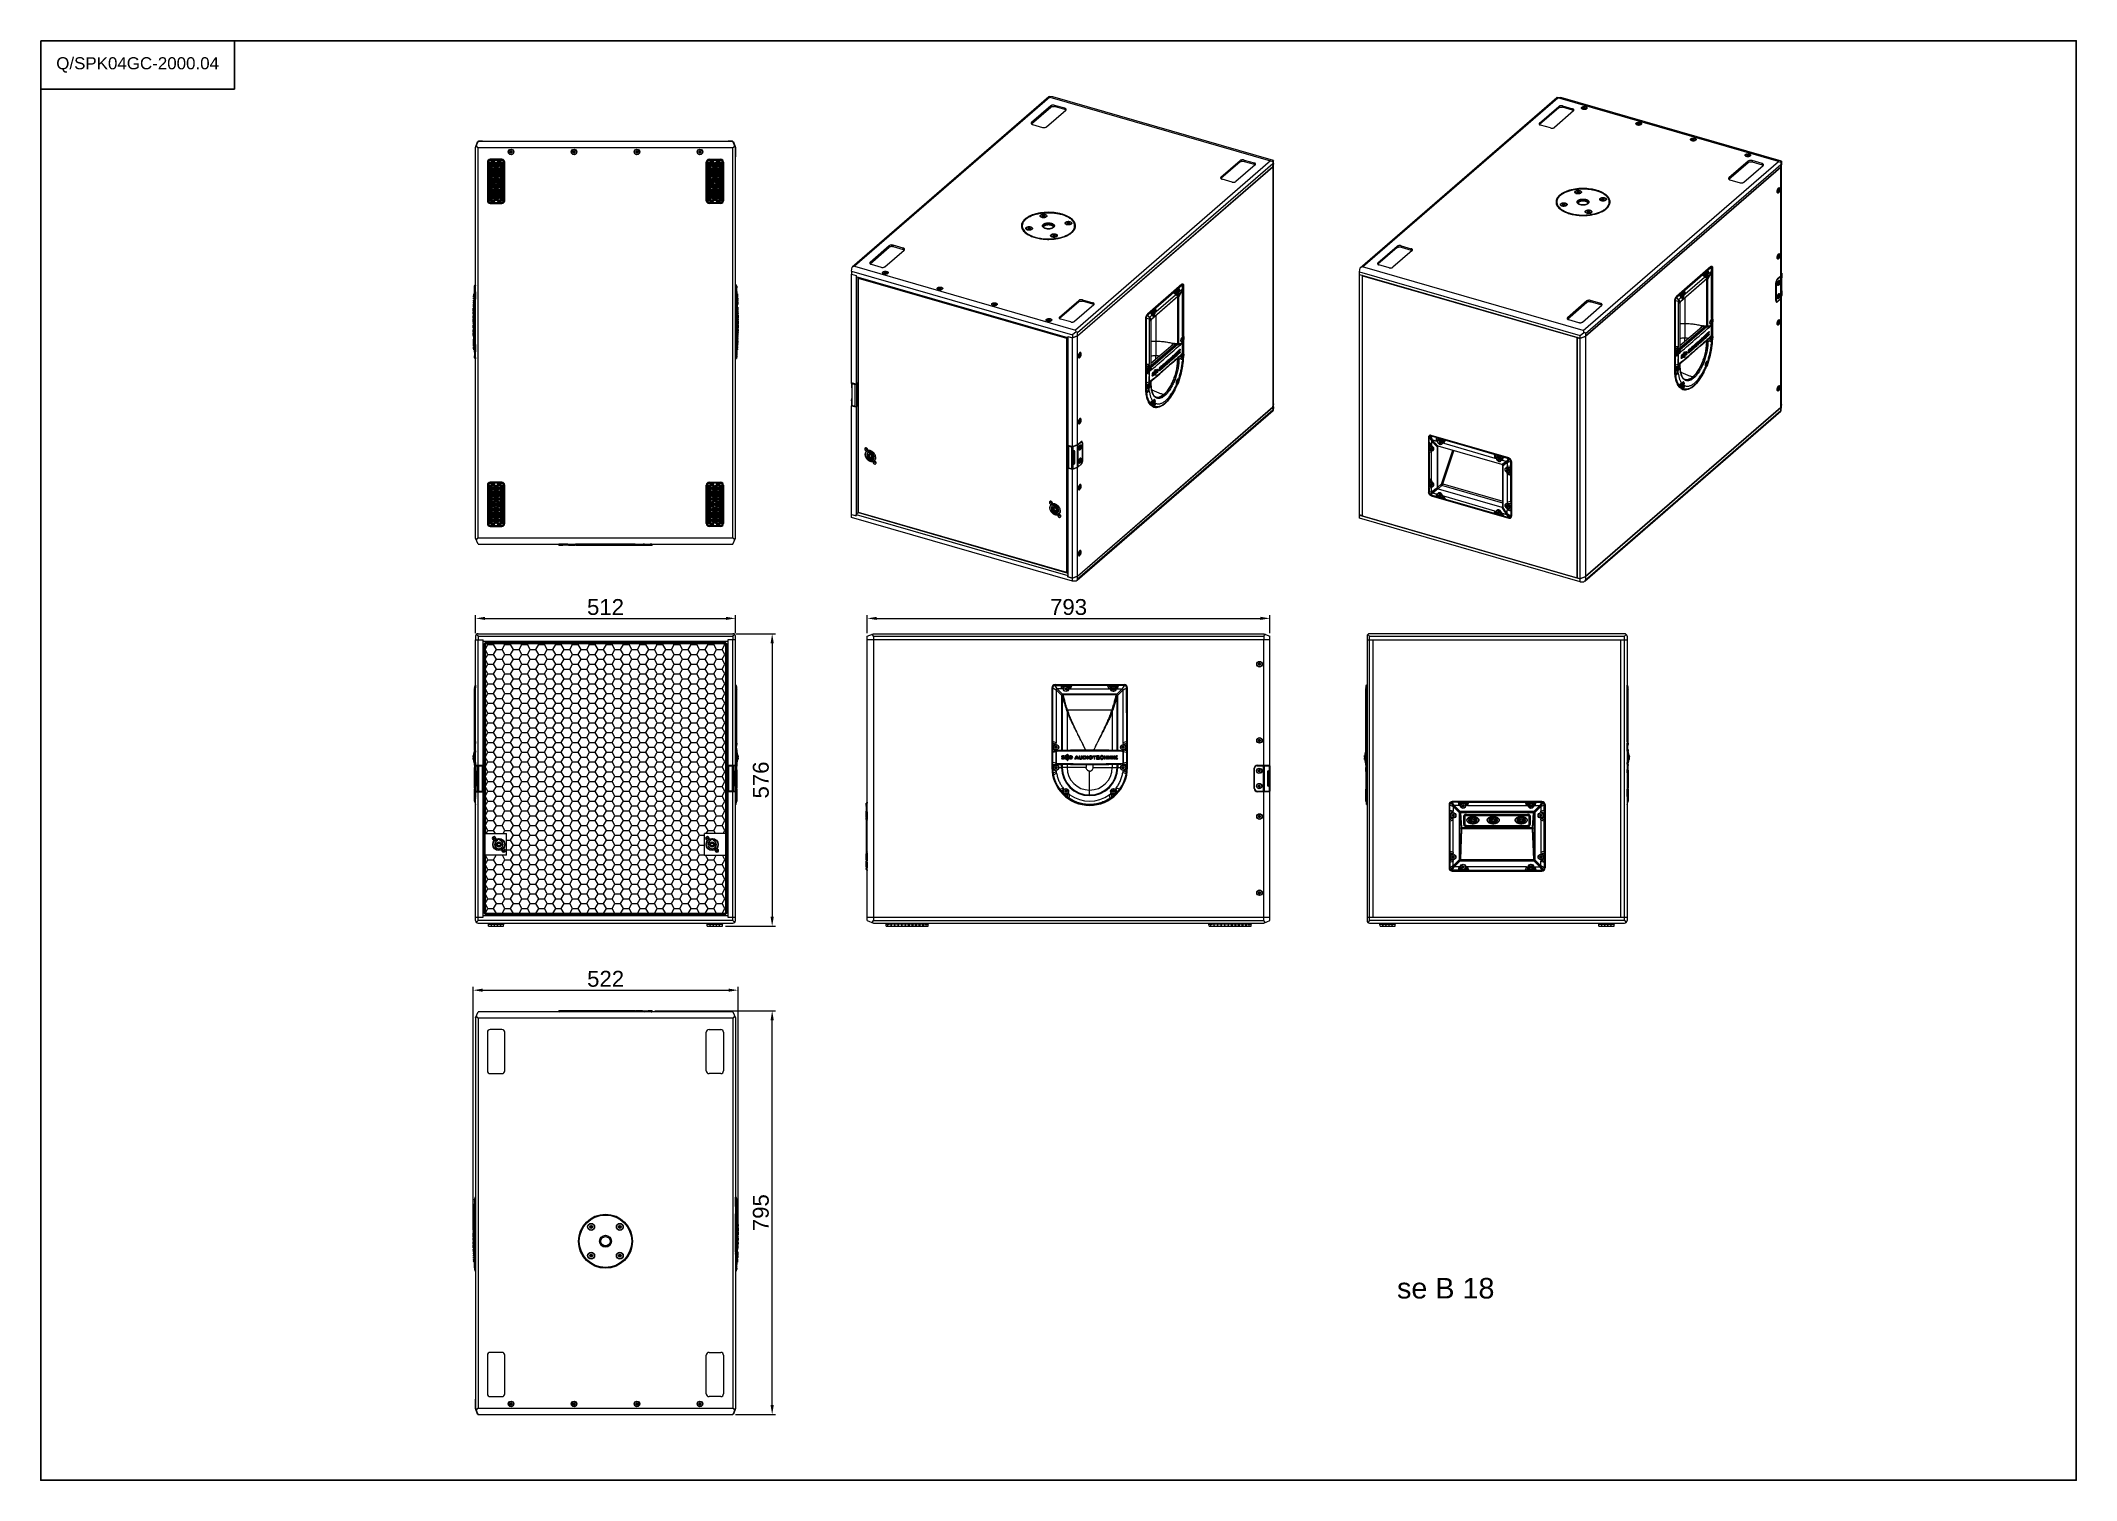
# Model space of a CAD drawing. Header units: millimetres. Extents: x 0 to 4009, y 0 to 2835.
import ezdxf

# ---------------------------------------------------------------- set-up
doc = ezdxf.new("R2010")
doc.units = ezdxf.units.MM
doc.layers.get('0').update_dxf_attribs({"lineweight": 13})
doc.layers.add('图框', color=7, linetype='Continuous')
doc.layers.add('标注', color=251, linetype='Continuous', lineweight=9)
doc.styles.get("Standard").update_dxf_attribs({"font": 'arial.ttf'})
doc.dimstyles.new('STANDARD 12.5', dxfattribs={"dimscale": 12.5, "dimtxt": 2.5, "dimasz": 1.5, "dimexe": 0.5, "dimexo": 0.5, "dimgap": 0.5, "dimtad": 1, "dimtoh": 1, "dimdec": 1, "dimzin": 9, "dimdsep": 46, "dimtxsty": 'Standard', "dimcen": 0, "dimclrd": 256, "dimclre": 256, "dimclrt": 256, "dimadec": 0, "dimazin": 0, "dimtp": 0.01, "dimtm": 0.01, "dimtfac": 1, "dimtdec": 1, "dimtofl": 0, "dimtmove": 0, "dimatfit": 3, "dimfxl": 1, "dimtolj": 1, "dimtzin": 4, "dimlwd": -1, "dimlwe": -1, "dimarcsym": 0})

msp = doc.modelspace()

# ---------------------------------------------------------------- texts
at = {"layer": '图框', "insert": (2767.26, 377.97), "char_height": 40.496, "width": 863.9248, "attachment_point": 5}
msp.add_mtext('se B 18', dxfattribs=at)

# ---------------------------------------------------------------- blocks, each defined once
blk = doc.blocks.new('A4-H')
at = {"layer": '图框'}
for p, q in [((28.29, 202.95), (28.29, 210.02)), ((0, 202.95), (28.29, 202.95))]:
    blk.add_line(p, q, dxfattribs=at)
blk.add_lwpolyline([(0, 210.02), (297, 210.02), (297, 0), (0, 0)], close=True, dxfattribs=at)
at = {"layer": '图框', "insert": (14.14, 206.49), "char_height": 1.7679, "width": 28.2872, "attachment_point": 5}
blk.add_mtext('Q/SPK04GC-2000.04', dxfattribs=at)
blk = doc.blocks.new('*D12')
at = {"layer": 'Defpoints', "color": 0, "transparency": 16777216}
for p in [(1368.4, 1697.4), (856.4, 1662.1), (1368.4, 1662.1)]:
    blk.add_point(p, dxfattribs=at)
at = {"layer": '标注', "transparency": 16777216}
for p, q in [((856.4, 1668.4), (856.4, 1703.6)), ((875.1, 1697.4), (1349.6, 1697.4)), ((1368.4, 1668.4), (1368.4, 1703.6))]:
    blk.add_line(p, q, dxfattribs=at)
for points in [[(875.1, 1700.5), (875.1, 1694.3), (856.4, 1697.4)], [(1349.6, 1700.5), (1349.6, 1694.3), (1368.4, 1697.4)]]:
    blk.add_solid(points, dxfattribs=at)
at = {"layer": '标注', "transparency": 16777216, "insert": (1112.4, 1719.6), "char_height": 31.25, "attachment_point": 5}
blk.add_mtext('\\A1;512', dxfattribs=at)
blk = doc.blocks.new('*D13')
at = {"layer": 'Defpoints', "color": 0, "transparency": 16777216}
for p in [(2420.9, 1697.4), (1627.9, 1662.1), (2420.9, 1662.1)]:
    blk.add_point(p, dxfattribs=at)
at = {"layer": '标注', "transparency": 16777216}
for p, q in [((1627.9, 1668.4), (1627.9, 1703.6)), ((1646.7, 1697.4), (2402.2, 1697.4)), ((2420.9, 1668.4), (2420.9, 1703.6))]:
    blk.add_line(p, q, dxfattribs=at)
for points in [[(1646.7, 1700.5), (1646.7, 1694.3), (1627.9, 1697.4)], [(2402.2, 1700.5), (2402.2, 1694.3), (2420.9, 1697.4)]]:
    blk.add_solid(points, dxfattribs=at)
at = {"layer": '标注', "transparency": 16777216, "insert": (2024.4, 1719.6), "char_height": 31.25, "attachment_point": 5}
blk.add_mtext('\\A1;793', dxfattribs=at)
blk = doc.blocks.new('*D14')
at = {"layer": 'Defpoints', "color": 0, "transparency": 16777216}
for p in [(1363.4, 1667.1), (1342.3, 1091.1), (1440.6, 1091.1)]:
    blk.add_point(p, dxfattribs=at)
at = {"layer": '标注', "transparency": 16777216}
for p, q in [((1369.6, 1667.1), (1446.9, 1667.1)), ((1440.6, 1648.4), (1440.6, 1109.9)), ((1348.5, 1091.1), (1446.9, 1091.1))]:
    blk.add_line(p, q, dxfattribs=at)
for points in [[(1437.5, 1648.4), (1443.8, 1648.4), (1440.6, 1667.1)], [(1437.5, 1109.9), (1443.8, 1109.9), (1440.6, 1091.1)]]:
    blk.add_solid(points, dxfattribs=at)
at = {"layer": '标注', "transparency": 16777216, "insert": (1418.4, 1379.1), "char_height": 31.25, "attachment_point": 5, "rotation": 90}
blk.add_mtext('\\A1;576', dxfattribs=at)
blk = doc.blocks.new('*D15')
at = {"layer": 'Defpoints', "color": 0, "transparency": 16777216}
for p in [(1203.6, 924.8), (1440.6, 924.8), (1362.4, 129.3)]:
    blk.add_point(p, dxfattribs=at)
at = {"layer": '标注', "transparency": 16777216}
for p, q in [((1209.8, 924.8), (1446.9, 924.8)), ((1440.6, 148.1), (1440.6, 906)), ((1368.6, 129.3), (1446.9, 129.3))]:
    blk.add_line(p, q, dxfattribs=at)
for points in [[(1437.5, 906), (1443.8, 906), (1440.6, 924.8)], [(1437.5, 148.1), (1443.8, 148.1), (1440.6, 129.3)]]:
    blk.add_solid(points, dxfattribs=at)
at = {"layer": '标注', "transparency": 16777216, "insert": (1418.4, 527), "char_height": 31.25, "attachment_point": 5, "rotation": 90}
blk.add_mtext('\\A1;795', dxfattribs=at)
blk = doc.blocks.new('*D16')
at = {"layer": 'Defpoints', "color": 0, "transparency": 16777216}
for p in [(1373.5, 965.2), (851.7, 486.4), (1373.5, 490.1)]:
    blk.add_point(p, dxfattribs=at)
at = {"layer": '标注', "transparency": 16777216}
for p, q in [((851.7, 492.6), (851.7, 971.5)), ((870.4, 965.2), (1354.8, 965.2)), ((1373.5, 496.4), (1373.5, 971.5))]:
    blk.add_line(p, q, dxfattribs=at)
for points in [[(870.4, 968.3), (870.4, 962.1), (851.7, 965.2)], [(1354.8, 968.3), (1354.8, 962.1), (1373.5, 965.2)]]:
    blk.add_solid(points, dxfattribs=at)
at = {"layer": '标注', "transparency": 16777216, "insert": (1112.6, 987.4), "char_height": 31.25, "attachment_point": 5}
blk.add_mtext('\\A1;522', dxfattribs=at)

# ---------------------------------------------------------------- dimensions: what is measured, and where the dimension line sits
at = {"layer": '标注'}
for base, p1, p2, picture, middle in [((1368.36, 1697.39), (856.36, 1662.12), (1368.36, 1662.12), '*D12', (1112.36, 1719.6)), ((2420.92, 1697.39), (1627.92, 1662.12), (2420.92, 1662.12), '*D13', (2024.42, 1719.61))]:
    dim = msp.add_linear_dim(base=base, p1=p1, p2=p2, dimstyle='STANDARD 12.5', dxfattribs=at)
    dim.commit()
    dim.dimension.update_dxf_attribs({"geometry": picture, "text_midpoint": middle})
dim = msp.add_linear_dim(base=(1440.63, 1091.12), p1=(1363.36, 1667.12), p2=(1342.3, 1091.12), angle=90, dimstyle='STANDARD 12.5', dxfattribs=at)
dim.commit()
dim.dimension.update_dxf_attribs({"geometry": '*D14', "text_midpoint": (1440.63, 1379.12), "dimtype": 160})
dim = msp.add_linear_dim(base=(1373.52, 965.2), p1=(851.69, 486.37), p2=(1373.52, 490.14), dimstyle='STANDARD 12.5', override={"dimdec": 0}, dxfattribs=at)
dim.commit()
dim.dimension.update_dxf_attribs({"geometry": '*D16', "text_midpoint": (1112.6, 987.41)})
dim = msp.add_linear_dim(base=(1440.63, 924.79), p1=(1362.36, 129.3), p2=(1203.56, 924.79), angle=90, dimstyle='STANDARD 12.5', override={"dimdec": 0}, dxfattribs=at)
dim.commit()
dim.dimension.update_dxf_attribs({"geometry": '*D15', "text_midpoint": (1418.42, 527.05)})

# ---------------------------------------------------------------- hatches: boundary and pattern name
at = {"layer": '标注'}
h = msp.add_hatch(dxfattribs=at)
h.set_pattern_fill('HONEY', color=256, scale=3.5)
h.set_pattern_definition([(0, (130.814, 0), (16.66875, 9.623707), [11.1125, -22.225]), (120, (130.814, 0), (-16.66875, 9.623707), [11.1125, -22.225]), (60, (130.814, 0), (4e-08, 19.247415), [-22.225, 11.1125])])
h.paths.add_polyline_path([(875.36, 1648.12), (875.36, 1273.58), (917.36, 1273.58), (917.36, 1230.86), (875.36, 1230.86), (875.36, 1116.12), (1349.36, 1116.12), (1349.36, 1230.86), (1307.36, 1230.86), (1307.36, 1273.58), (1349.36, 1273.58), (1349.36, 1648.12)])

# ---------------------------------------------------------------- linework, layer by layer
for p, q in [((1985.78, 2724.45), (1598.35, 2388.93)), ((1987.59, 2723.74), (1603.09, 2390.75)), ((1989.36, 2706.77), (1951.36, 2673.86)), ((1951.36, 2671.26), (1989.36, 2704.17)), ((1980.8, 2665.36), (2018.8, 2698.27)), ((1985.78, 2724.46), (1986.28, 2724.87)), ((1993.59, 2724.6), (1986.28, 2724.87)), ((1987.59, 2723.74), (2422.33, 2598.24)), ((1989.36, 2704.17), (1989.36, 2706.77)), ((2428.33, 2599.1), (1993.59, 2724.6)), ((1996.87, 2707.78), (1996.87, 2705.18)), ((2016.79, 2702.03), (1996.87, 2707.78)), ((2016.79, 2699.43), (1996.87, 2705.18)), ((2016.79, 2699.43), (2016.79, 2702.03)), ((2598.73, 2387.76), (2986.16, 2723.29)), ((2603.47, 2389.58), (2987.97, 2722.57)), ((2951.74, 2672.69), (2989.74, 2705.6)), ((2989.74, 2703), (2951.74, 2670.09)), ((3019.19, 2697.1), (2981.19, 2664.19)), ((2986.16, 2723.29), (2986.67, 2723.71)), ((2986.67, 2723.71), (2993.97, 2723.43)), ((3422.71, 2597.07), (2987.97, 2722.57)), ((2989.74, 2703), (2989.74, 2705.6)), ((3428.71, 2597.93), (2993.97, 2723.43)), ((2997.25, 2706.61), (2997.25, 2704.01)), ((2997.25, 2706.61), (3017.17, 2700.86)), ((3017.17, 2698.26), (2997.25, 2704.01)), ((3017.17, 2698.26), (3017.17, 2700.86)), ((3036.9, 2700.41), (3035.96, 2701.07)), ((3039.07, 2702.43), (3039.07, 2703.37)), ((3040.95, 2702.43), (3040.95, 2703.37)), ((3043.12, 2700.41), (3044.07, 2701.07)), ((3044.77, 2701.26), (3044.5, 2701.05)), ((3044.97, 2702.51), (3044.97, 2702.5)), ((3044.97, 2702.51), (3044.97, 2702.5)), ((1951.36, 2673.86), (1951.36, 2671.26)), ((1953.37, 2670.11), (1973.29, 2664.36)), ((2951.74, 2672.69), (2951.74, 2670.09)), ((2973.67, 2663.19), (2953.75, 2668.94)), ((3144.29, 2669.41), (3143.34, 2670.07)), ((3146.46, 2671.43), (3146.46, 2672.37)), ((3148.34, 2671.43), (3148.34, 2672.37)), ((3150.51, 2669.41), (3151.45, 2670.07)), ((3152.16, 2670.26), (3151.89, 2670.05)), ((3152.36, 2671.51), (3152.36, 2671.5)), ((3152.36, 2671.51), (3152.36, 2671.5)), ((855.86, 2624.19), (855.86, 2606.49)), ((855.86, 2611.49), (856.36, 2611.49)), ((856.36, 2606.49), (855.86, 2606.49)), ((856.01, 2624.96), (860.51, 2635.76)), ((856.36, 2624.49), (861.36, 2636.49)), ((856.36, 1855.49), (856.36, 2624.49)), ((1363.36, 2636.49), (861.36, 2636.49)), ((861.36, 1855.49), (861.36, 2624.49)), ((861.36, 2624.49), (1363.36, 2624.49)), ((869.86, 2636.99), (862.36, 2636.99)), ((926.36, 2617.87), (924.74, 2616.93)), ((924.74, 2616.93), (924.74, 2615.05)), ((924.74, 2615.05), (926.36, 2614.12)), ((927.98, 2616.93), (926.36, 2617.87)), ((926.36, 2614.12), (927.98, 2615.05)), ((927.98, 2615.05), (927.98, 2616.93)), ((1050.36, 2617.87), (1048.74, 2616.93)), ((1048.74, 2616.93), (1048.74, 2615.05)), ((1048.74, 2615.05), (1050.36, 2614.12)), ((1051.98, 2616.93), (1050.36, 2617.87)), ((1050.36, 2614.12), (1051.98, 2615.05)), ((1051.98, 2615.05), (1051.98, 2616.93)), ((1174.36, 2617.87), (1172.74, 2616.93)), ((1172.74, 2616.93), (1172.74, 2615.05)), ((1172.74, 2615.05), (1174.36, 2614.12)), ((1175.98, 2616.93), (1174.36, 2617.87)), ((1174.36, 2614.12), (1175.98, 2615.05)), ((1175.98, 2615.05), (1175.98, 2616.93)), ((1298.36, 2617.87), (1296.74, 2616.93)), ((1296.74, 2616.93), (1296.74, 2615.05)), ((1296.74, 2615.05), (1298.36, 2614.12)), ((1299.98, 2616.93), (1298.36, 2617.87)), ((1298.36, 2614.12), (1299.98, 2615.05)), ((1299.98, 2615.05), (1299.98, 2616.93)), ((1362.36, 2637.03), (1354.86, 2637.03)), ((1368.36, 2624.49), (1363.36, 2636.49)), ((1363.36, 1855.49), (1363.36, 2624.49)), ((1364.21, 2635.8), (1368.71, 2625)), ((1368.36, 1855.49), (1368.36, 2624.49)), ((1368.36, 2611.53), (1368.86, 2611.53)), ((1368.86, 2606.53), (1368.36, 2606.53)), ((1368.36, 2606.49), (1368.86, 2606.49)), ((1368.86, 2606.49), (1368.86, 2624.23)), ((3251.67, 2638.41), (3250.73, 2639.07)), ((3253.85, 2640.43), (3253.85, 2641.37)), ((3255.72, 2640.43), (3255.72, 2641.37)), ((3257.9, 2638.41), (3258.84, 2639.07)), ((3259.55, 2639.26), (3259.27, 2639.05)), ((3259.74, 2640.51), (3259.74, 2640.5)), ((3259.74, 2640.51), (3259.74, 2640.5)), ((3359.06, 2607.41), (3358.12, 2608.07)), ((3361.24, 2609.43), (3361.24, 2610.37)), ((3363.11, 2609.43), (3363.11, 2610.37)), ((3365.29, 2607.41), (3366.23, 2608.07)), ((3366.94, 2608.26), (3366.66, 2608.05)), ((3367.13, 2609.51), (3367.13, 2609.5)), ((3367.13, 2609.51), (3367.13, 2609.5)), ((879.86, 2595.99), (879.86, 2519.99)), ((880.86, 2520.47), (880.86, 2595.51)), ((880.86, 2595.51), (881.26, 2595.11)), ((881.26, 2520.87), (881.26, 2595.11)), ((881.75, 2595.11), (881.26, 2595.11)), ((881.75, 2595.11), (881.75, 2593.34)), ((881.75, 2592.65), (881.75, 2586.34)), ((881.75, 2585.65), (881.75, 2579.34)), ((881.75, 2578.65), (881.75, 2572.34)), ((881.75, 2571.65), (881.75, 2565.34)), ((908.36, 2601.49), (885.36, 2601.49)), ((886.24, 2600.09), (885.84, 2600.49)), ((885.84, 2600.49), (907.88, 2600.49)), ((886.24, 2600.09), (886.24, 2599.6)), ((886.24, 2600.09), (907.48, 2600.09)), ((907.48, 2599.6), (886.24, 2599.6)), ((907.88, 2600.49), (907.48, 2600.09)), ((907.48, 2599.6), (907.48, 2600.09)), ((911.96, 2593.34), (911.96, 2595.11)), ((912.46, 2595.11), (911.96, 2595.11)), ((911.96, 2586.34), (911.96, 2592.65)), ((911.96, 2579.34), (911.96, 2585.65)), ((911.96, 2572.34), (911.96, 2578.65)), ((911.96, 2565.34), (911.96, 2571.65)), ((912.46, 2595.11), (912.86, 2595.51)), ((912.46, 2595.11), (912.46, 2520.87)), ((912.86, 2595.51), (912.86, 2520.47)), ((913.86, 2519.99), (913.86, 2595.99)), ((1310.86, 2519.99), (1310.86, 2595.99)), ((1311.86, 2520.47), (1311.86, 2595.51)), ((1311.86, 2595.51), (1312.26, 2595.11)), ((1312.26, 2520.87), (1312.26, 2595.11)), ((1312.75, 2595.11), (1312.26, 2595.11)), ((1312.75, 2595.11), (1312.75, 2593.34)), ((1312.75, 2592.65), (1312.75, 2586.34)), ((1312.75, 2585.65), (1312.75, 2579.34)), ((1312.75, 2578.65), (1312.75, 2572.34)), ((1312.75, 2571.65), (1312.75, 2565.34)), ((1316.36, 2601.49), (1339.36, 2601.49)), ((1316.84, 2600.49), (1338.88, 2600.49)), ((1317.24, 2600.09), (1316.84, 2600.49)), ((1317.24, 2600.09), (1317.24, 2599.6)), ((1317.24, 2600.09), (1338.48, 2600.09)), ((1338.48, 2599.6), (1317.24, 2599.6)), ((1338.88, 2600.49), (1338.48, 2600.09)), ((1338.48, 2599.6), (1338.48, 2600.09)), ((1342.96, 2593.34), (1342.96, 2595.11)), ((1343.46, 2595.11), (1342.96, 2595.11)), ((1342.96, 2586.34), (1342.96, 2592.65)), ((1342.96, 2579.34), (1342.96, 2585.65)), ((1342.96, 2572.34), (1342.96, 2578.65)), ((1342.96, 2565.34), (1342.96, 2571.65)), ((1343.46, 2595.11), (1343.86, 2595.51)), ((1343.46, 2595.11), (1343.46, 2520.87)), ((1343.86, 2595.51), (1343.86, 2520.47)), ((1344.86, 2595.99), (1344.86, 2519.99)), ((2422.33, 2598.24), (2037.83, 2265.25)), ((2426.66, 2592.66), (2042.16, 2259.67)), ((2042.16, 2254.04), (2426.66, 2587.03)), ((2042.16, 2253.61), (2426.66, 2586.59)), ((2324.62, 2566.11), (2362.62, 2599.02)), ((2362.62, 2596.42), (2324.62, 2563.51)), ((2324.62, 2566.11), (2324.62, 2563.51)), ((2392.06, 2590.52), (2354.06, 2557.61)), ((2362.62, 2596.42), (2362.62, 2599.02)), ((2370.13, 2600.03), (2370.13, 2597.43)), ((2370.13, 2600.03), (2390.05, 2594.28)), ((2370.13, 2597.43), (2390.05, 2591.68)), ((2390.05, 2591.68), (2390.05, 2594.28)), ((2426.66, 2587.03), (2428.33, 2593.47)), ((2428.33, 2593.04), (2426.66, 2586.59)), ((2426.66, 2592.66), (2426.66, 2587.03)), ((2426.66, 2586.59), (2426.66, 2113.74)), ((2428.33, 2599.1), (2427.15, 2597.61)), ((2428.22, 2593.07), (2428.33, 2593.04)), ((2428.33, 2593.47), (2428.33, 2599.1)), ((2428.33, 2120.19), (2428.33, 2593.04)), ((3038.21, 2264.08), (3422.71, 2597.07)), ((3042.54, 2258.5), (3427.04, 2591.49)), ((3427.04, 2585.86), (3042.54, 2252.87)), ((3427.04, 2585.43), (3042.54, 2252.44)), ((3363, 2597.85), (3325, 2564.94)), ((3325, 2562.34), (3363, 2595.25)), ((3354.44, 2556.44), (3392.44, 2589.35)), ((3363, 2595.25), (3363, 2597.85)), ((3370.51, 2598.86), (3370.51, 2596.26)), ((3390.43, 2593.11), (3370.51, 2598.86)), ((3370.51, 2596.26), (3390.43, 2590.51)), ((3390.43, 2590.51), (3390.43, 2593.11)), ((3427.04, 2585.86), (3428.71, 2592.3)), ((3428.71, 2591.87), (3427.04, 2585.43)), ((3427.04, 2591.49), (3427.04, 2585.86)), ((3427.04, 2371.52), (3427.04, 2585.43)), ((3428.71, 2597.93), (3427.53, 2596.44)), ((3428.71, 2591.87), (3428.6, 2591.9)), ((3428.71, 2597.93), (3428.71, 2592.3)), ((3428.71, 2377.96), (3428.71, 2591.87)), ((881.75, 2564.65), (881.75, 2558.34)), ((881.75, 2557.65), (881.75, 2551.34)), ((881.75, 2550.65), (881.75, 2544.34)), ((881.75, 2543.65), (881.75, 2537.34)), ((881.75, 2536.65), (881.75, 2530.34)), ((881.75, 2529.65), (881.75, 2523.34)), ((911.96, 2558.34), (911.96, 2564.65)), ((911.96, 2551.34), (911.96, 2557.65)), ((911.96, 2544.34), (911.96, 2550.65)), ((911.96, 2537.34), (911.96, 2543.65)), ((911.96, 2530.34), (911.96, 2536.65)), ((911.96, 2523.34), (911.96, 2529.65)), ((1312.75, 2564.65), (1312.75, 2558.34)), ((1312.75, 2557.65), (1312.75, 2551.34)), ((1312.75, 2550.65), (1312.75, 2544.34)), ((1312.75, 2543.65), (1312.75, 2537.34)), ((1312.75, 2536.65), (1312.75, 2530.34)), ((1312.75, 2529.65), (1312.75, 2523.34)), ((1342.96, 2558.34), (1342.96, 2564.65)), ((1342.96, 2551.34), (1342.96, 2557.65)), ((1342.96, 2544.34), (1342.96, 2550.65)), ((1342.96, 2537.34), (1342.96, 2543.65)), ((1342.96, 2530.34), (1342.96, 2536.65)), ((1342.96, 2523.34), (1342.96, 2529.65)), ((2346.55, 2556.61), (2326.63, 2562.36)), ((3024.33, 2534.12), (3023.08, 2535.01)), ((3026.82, 2537.77), (3026.82, 2536.63)), ((3029.07, 2537.77), (3029.07, 2536.63)), ((3031.56, 2534.12), (3032.81, 2535.01)), ((3033.66, 2535.23), (3033.33, 2534.98)), ((3325, 2564.94), (3325, 2562.34)), ((3327.01, 2561.19), (3346.93, 2555.44)), ((3420.13, 2537.14), (3420.47, 2536.31)), ((3421.42, 2535.4), (3421.29, 2535.44)), ((3421.87, 2538.82), (3422.72, 2538.57)), ((3422.16, 2544.16), (3422.88, 2544.68)), ((3422.58, 2540.36), (3423.53, 2540.09)), ((3422.88, 2544.68), (3422.67, 2544.51)), ((3422.79, 2541.93), (3422.7, 2541.84)), ((3424.17, 2544.95), (3424.04, 2544.98)), ((881.26, 2520.87), (880.86, 2520.47)), ((881.26, 2520.87), (881.75, 2520.87)), ((881.75, 2522.65), (881.75, 2520.87)), ((885.36, 2514.49), (908.36, 2514.49)), ((885.84, 2515.49), (886.24, 2515.89)), ((907.88, 2515.49), (885.84, 2515.49)), ((886.24, 2516.39), (886.24, 2515.89)), ((886.24, 2516.39), (907.48, 2516.39)), ((907.48, 2515.89), (886.24, 2515.89)), ((907.48, 2515.89), (907.48, 2516.39)), ((907.48, 2515.89), (907.88, 2515.49)), ((911.96, 2520.87), (911.96, 2522.65)), ((911.96, 2520.87), (912.46, 2520.87)), ((912.86, 2520.47), (912.46, 2520.87)), ((1312.26, 2520.87), (1311.86, 2520.47)), ((1312.26, 2520.87), (1312.75, 2520.87)), ((1312.75, 2522.65), (1312.75, 2520.87)), ((1339.36, 2514.49), (1316.36, 2514.49)), ((1316.84, 2515.49), (1317.24, 2515.89)), ((1338.88, 2515.49), (1316.84, 2515.49)), ((1317.24, 2516.39), (1317.24, 2515.89)), ((1317.24, 2516.39), (1338.48, 2516.39)), ((1338.48, 2515.89), (1317.24, 2515.89)), ((1338.48, 2515.89), (1338.48, 2516.39)), ((1338.48, 2515.89), (1338.88, 2515.49)), ((1342.96, 2520.87), (1342.96, 2522.65)), ((1342.96, 2520.87), (1343.46, 2520.87)), ((1343.86, 2520.47), (1343.46, 2520.87)), ((1971.45, 2487.14), (1970.19, 2488.03)), ((1973.93, 2490.79), (1973.93, 2489.65)), ((1976.18, 2490.79), (1976.18, 2489.65)), ((1978.67, 2487.14), (1979.92, 2488.03)), ((1980.77, 2488.26), (1980.45, 2488)), ((2996.04, 2509.63), (2994.79, 2510.51)), ((2998.53, 2513.27), (2998.53, 2512.14)), ((3000.78, 2513.27), (3000.78, 2512.14)), ((3002.16, 2497.6), (3002.23, 2497.57)), ((3002.68, 2498.48), (3002.74, 2498.45)), ((3003.27, 2509.63), (3004.52, 2510.51)), ((3005.37, 2510.74), (3005.04, 2510.48)), ((3044.93, 2495.49), (3043.67, 2496.37)), ((3046.95, 2514.04), (3046.95, 2514.04)), ((3047.41, 2499.13), (3047.41, 2497.99)), ((3049.66, 2499.13), (3049.66, 2497.99)), ((3052.15, 2495.49), (3053.4, 2496.37)), ((3054.25, 2496.6), (3053.92, 2496.34)), ((3073.43, 2519.98), (3072.17, 2520.86)), ((3075.91, 2523.62), (3075.91, 2522.49)), ((3078.16, 2523.62), (3078.16, 2522.49)), ((3080.65, 2519.98), (3081.9, 2520.86)), ((3082.76, 2521.09), (3082.43, 2520.84)), ((1943.16, 2462.65), (1941.9, 2463.53)), ((1945.64, 2466.29), (1945.64, 2465.16)), ((1947.89, 2466.29), (1947.89, 2465.16)), ((1949.27, 2450.62), (1949.35, 2450.59)), ((1949.8, 2451.5), (1949.86, 2451.47)), ((1950.38, 2462.65), (1951.63, 2463.53)), ((1952.48, 2463.76), (1952.15, 2463.51)), ((1992.04, 2448.51), (1990.78, 2449.39)), ((1994.07, 2467.06), (1994.06, 2467.06)), ((1994.52, 2452.15), (1994.52, 2451.02)), ((1996.77, 2452.15), (1996.77, 2451.02)), ((1999.26, 2448.51), (2000.51, 2449.39)), ((2001.37, 2449.62), (2001.04, 2449.36)), ((2020.54, 2473), (2019.29, 2473.89)), ((2023.03, 2476.64), (2023.03, 2475.51)), ((2025.28, 2476.64), (2025.28, 2475.51)), ((2027.76, 2473), (2029.02, 2473.89)), ((2029.87, 2474.11), (2029.54, 2473.86)), ((1671.36, 2431.37), (1633.36, 2398.47)), ((1633.36, 2395.87), (1671.36, 2428.78)), ((1662.8, 2389.97), (1700.8, 2422.87)), ((1671.36, 2428.78), (1671.36, 2431.37)), ((1678.87, 2432.38), (1678.87, 2429.78)), ((1698.79, 2426.63), (1678.87, 2432.38)), ((1678.87, 2429.78), (1698.79, 2424.03)), ((1698.79, 2424.03), (1698.79, 2426.63)), ((2633.74, 2397.3), (2671.74, 2430.21)), ((2671.74, 2427.61), (2633.74, 2394.7)), ((2701.19, 2421.71), (2663.19, 2388.8)), ((2671.74, 2427.61), (2671.74, 2430.21)), ((2679.25, 2431.21), (2679.25, 2428.61)), ((2679.25, 2431.21), (2699.17, 2425.46)), ((2679.25, 2428.61), (2699.17, 2422.86)), ((2699.17, 2422.86), (2699.17, 2425.46)), ((3420.13, 2407.24), (3420.47, 2406.41)), ((3421.42, 2405.5), (3421.29, 2405.54)), ((3421.87, 2408.91), (3422.72, 2408.67)), ((3422.16, 2414.26), (3422.88, 2414.78)), ((3422.58, 2410.46), (3423.53, 2410.18)), ((3422.88, 2414.78), (3422.67, 2414.61)), ((3422.79, 2412.03), (3422.7, 2411.94)), ((3424.17, 2415.04), (3424.04, 2415.08)), ((1597.09, 2381.22), (1598.27, 2388.84)), ((1597.09, 2381.22), (1597.09, 2375.59)), ((1597.09, 2381.22), (2031.83, 2255.72)), ((1597.09, 2375.59), (1606.18, 2372.97)), ((1597.09, 2375.16), (1597.19, 2375.57)), ((1597.09, 2161.25), (1597.09, 2375.16)), ((1597.09, 2375.16), (1605.75, 2372.66)), ((1598.27, 2388.84), (1598.35, 2388.93)), ((1603.09, 2390.75), (2037.83, 2265.25)), ((1605.75, 2372.66), (1606.15, 2373.01)), ((1605.75, 2372.66), (1605.75, 2158.75)), ((1606.18, 2372.97), (1606.18, 2369.94)), ((2022.74, 2249.69), (1606.18, 2369.94)), ((1609.71, 1907.04), (1609.71, 2367.76)), ((1609.98, 2368.26), (1610.48, 2368.7)), ((1610.71, 1906.17), (1610.71, 2366.9)), ((2021.21, 2248.4), (1610.71, 2366.9)), ((1633.36, 2398.47), (1633.36, 2395.87)), ((1635.37, 2394.71), (1655.29, 2388.96)), ((1660.52, 2375.95), (1659.57, 2376.62)), ((1662.69, 2377.97), (1662.69, 2378.92)), ((1664.57, 2377.97), (1664.57, 2378.92)), ((1666.74, 2375.95), (1667.68, 2376.62)), ((1668.39, 2376.81), (1668.12, 2376.59)), ((1668.59, 2378.05), (1668.59, 2378.05)), ((1668.59, 2378.05), (1668.59, 2378.05)), ((2597.47, 2380.05), (2598.65, 2387.67)), ((2597.47, 2374.43), (2597.47, 2380.05)), ((2597.47, 2380.05), (3032.21, 2254.55)), ((2597.47, 2374.43), (3032.21, 2248.93)), ((2597.47, 2373.99), (2597.58, 2374.4)), ((2597.47, 1901.14), (2597.47, 2373.99)), ((2603.1, 2372.37), (2597.47, 2373.99)), ((2598.65, 2387.67), (2598.73, 2387.76)), ((2603.47, 2372.69), (2603.1, 2372.37)), ((2603.1, 1899.52), (2603.1, 2372.37)), ((3038.21, 2264.08), (2603.47, 2389.58)), ((2603.91, 2372.57), (2603.53, 2372.24)), ((2603.53, 1899.39), (2603.53, 2372.24)), ((2603.53, 2372.24), (3026.15, 2250.24)), ((2633.74, 2397.3), (2633.74, 2394.7)), ((2655.67, 2387.79), (2635.75, 2393.54)), ((3289.55, 2390.14), (3221.55, 2331.25)), ((3281.78, 2365.99), (3229.78, 2320.95)), ((3282.1, 2366.44), (3230.1, 2321.41)), ((3237.99, 2344.06), (3273.35, 2374.69)), ((3273.75, 2374.26), (3238.38, 2343.63)), ((3238.74, 2336.28), (3276.68, 2369.14)), ((3273.75, 2374.26), (3276.68, 2369.14)), ((3275.28, 2376.32), (3274.8, 2375.92)), ((3275.19, 2375.51), (3277.9, 2371.2)), ((3275.66, 2375.93), (3275.74, 2376)), ((3275.66, 2375.93), (3275.74, 2376)), ((3275.66, 2375.93), (3278.01, 2372.15)), ((3276.52, 2377.33), (3276.48, 2377.29)), ((3276.52, 2377.33), (3276.48, 2377.29)), ((3279.28, 2368.37), (3279.15, 2368.41)), ((3280.58, 2371.54), (3279.73, 2371.78)), ((3281.39, 2373.05), (3280.44, 2373.33)), ((3280.65, 2374.9), (3280.56, 2374.81)), ((3281.29, 2365.56), (3281.38, 2365.38)), ((3281.78, 2365.99), (3281.87, 2366.06)), ((3281.88, 2366.07), (3281.88, 2366.07)), ((3282.03, 2377.91), (3281.9, 2377.95)), ((3283.12, 2382.39), (3284.12, 2376.73)), ((3289.57, 2388.73), (3283.97, 2383.88)), ((3289.97, 2388.3), (3284.36, 2383.45)), ((3285.29, 2376.58), (3284.36, 2383.45)), ((3289.67, 2388.82), (3288.49, 2389.22)), ((3291.1, 2389.28), (3289.29, 2389.92)), ((3289.57, 2388.73), (3289.67, 2388.82)), ((3289.97, 2388.3), (3289.71, 2380.41)), ((3290.07, 2388.39), (3289.96, 2388.3)), ((3292.39, 2386.11), (3290.71, 2379.49)), ((3290.71, 2379.55), (3290.71, 2379.49)), ((3290.71, 2289.25), (3290.71, 2379.49)), ((3292.8, 2387.32), (3292.29, 2387.47)), ((3292.41, 2386.44), (3292.39, 2386.38)), ((3292.41, 2386.27), (3292.39, 2386.21)), ((3292.41, 2386.44), (3292.41, 2386.44)), ((3292.41, 2343.97), (3292.41, 2386.27)), ((3292.8, 2387.32), (3292.8, 2287.6)), ((3427.04, 2371.52), (3420.54, 2365.89)), ((3420.98, 2364.9), (3427.33, 2370.4)), ((3427.04, 2371.52), (3428.71, 2377.96)), ((3427.33, 2327.1), (3427.33, 2370.4)), ((3429.08, 2376.57), (3427.58, 2370.77)), ((3427.58, 2370.77), (3427.58, 2327.47)), ((3428.77, 2366.69), (3429.08, 2367.91)), ((3429.1, 2376.7), (3429.08, 2376.57)), ((3429.08, 2367.91), (3429.08, 2376.57)), ((3429.08, 2367.91), (3429.1, 2368.04)), ((3429.1, 2376.7), (3429.1, 2368.04)), ((852.47, 2327.94), (852.42, 2326.39)), ((852.42, 2326.39), (853.17, 2326.39)), ((852.47, 2327.94), (853.23, 2327.94)), ((852.49, 2326.39), (852.54, 2327.94)), ((852.54, 2329.99), (853.32, 2329.99)), ((852.62, 2332.43), (852.63, 2332.54)), ((852.62, 2332.43), (852.63, 2332.54)), ((852.62, 2332.43), (853.36, 2332.43)), ((852.66, 2331.54), (853.38, 2331.54)), ((852.77, 2334.55), (852.84, 2336.49)), ((852.77, 2334.55), (853.51, 2334.55)), ((852.84, 2336.49), (853.6, 2336.49)), ((853.09, 2326.39), (853.01, 2324.34)), ((853.25, 2329.99), (853.16, 2327.94)), ((853.23, 2327.94), (853.17, 2326.39)), ((853.38, 2331.54), (853.32, 2329.99)), ((853.45, 2333.84), (853.51, 2334.55)), ((853.6, 2336.49), (853.51, 2334.55)), ((854.14, 2346.96), (853.57, 2336.5)), ((853.93, 2328.17), (853.89, 2324.27)), ((854.05, 2334.41), (853.93, 2320.23)), ((853.96, 2331.76), (853.93, 2328.17)), ((853.99, 2334.41), (853.96, 2331.76)), ((854.16, 2346.82), (856.06, 2353.1)), ((854.16, 2333), (854.16, 2347.14)), ((854.16, 2333.79), (856.06, 2340.32)), ((854.16, 2333), (854.22, 2333.64)), ((854.18, 2348.27), (856.05, 2353.63)), ((854.2, 2324.71), (856.04, 2326.31)), ((854.54, 2328.59), (854.45, 2327.74)), ((854.71, 2353.33), (854.79, 2353.79)), ((856.06, 2354.44), (854.79, 2353.79)), ((854.79, 2353.79), (854.79, 2353.79)), ((856.26, 2354.5), (856.06, 2354.44)), ((856.06, 2354.44), (856.06, 2354.44)), ((856.06, 2354.44), (856.06, 2354.44)), ((856.06, 2354.44), (856.06, 2354.44)), ((856.06, 2340.32), (856.06, 2353.1)), ((1368.36, 2354.53), (1368.95, 2354.5)), ((1368.72, 2354.51), (1368.7, 2354.51)), ((1368.7, 2340.58), (1368.7, 2353.73)), ((1368.71, 2354.51), (1368.71, 2354.51)), ((1368.74, 2354.51), (1368.71, 2354.51)), ((1368.89, 2354.5), (1368.72, 2354.51)), ((1368.9, 2354.46), (1368.86, 2354.42)), ((1368.91, 2354.5), (1368.89, 2354.5)), ((1368.92, 2354.5), (1368.91, 2354.5)), ((1368.95, 2354.5), (1368.94, 2354.5)), ((1368.95, 2354.5), (1368.95, 2354.5)), ((1369.16, 2354.44), (1368.95, 2354.5)), ((1369.16, 2354.45), (1369.11, 2354.46)), ((1369.16, 2354.44), (1369.15, 2354.45)), ((1369.15, 2354.45), (1369.16, 2354.44)), ((1369.15, 2354.45), (1369.15, 2354.45)), ((1369.15, 2354.45), (1369.18, 2354.36)), ((1370.43, 2353.79), (1369.16, 2354.44)), ((1369.16, 2354.44), (1369.16, 2354.44)), ((1371.06, 2347.1), (1369.16, 2353.38)), ((1369.16, 2353.38), (1369.16, 2352.77)), ((1369.16, 2352.77), (1369.16, 2340.32)), ((1371.06, 2346.53), (1369.16, 2352.77)), ((1371.06, 2333.79), (1369.16, 2340.32)), ((1371.02, 2324.71), (1369.17, 2326.31)), ((1369.18, 2354.36), (1369.2, 2354.26)), ((1370.32, 2335.33), (1369.18, 2338.2)), ((1370.6, 2352.76), (1369.2, 2354.26)), ((1370.34, 2335.3), (1370.32, 2335.33)), ((1370.35, 2335.26), (1370.34, 2335.3)), ((1370.37, 2335.23), (1370.35, 2335.26)), ((1370.38, 2335.18), (1370.37, 2335.23)), ((1370.51, 2353.33), (1370.43, 2353.79)), ((1370.6, 2352.76), (1370.6, 2352.8)), ((1370.72, 2328.15), (1370.79, 2327.5)), ((1371.05, 2333.02), (1371.05, 2333)), ((1371.06, 2333), (1371.06, 2347.16)), ((1371.66, 2336.4), (1371.08, 2346.87)), ((1371.29, 2320.23), (1371.16, 2334.4)), ((1371.25, 2331.76), (1371.23, 2334.41)), ((1371.29, 2328.17), (1371.25, 2331.76)), ((1371.32, 2324.27), (1371.29, 2328.17)), ((1372.43, 2336.49), (1371.65, 2336.49)), ((1371.65, 2336.4), (1372.42, 2336.4)), ((1371.65, 2336.4), (1371.69, 2335.22)), ((1371.93, 2330.73), (1372.65, 2330.73)), ((1372.64, 2329.22), (1371.93, 2329.22)), ((1371.99, 2329.44), (1371.94, 2330.73)), ((1371.94, 2329.22), (1371.94, 2329.18)), ((1371.94, 2329.18), (1371.94, 2329.09)), ((1372.64, 2329.09), (1371.94, 2329.09)), ((1372, 2328.39), (1371.94, 2329.09)), ((1372.65, 2329.44), (1371.94, 2329.44)), ((1372.64, 2327.22), (1371.95, 2327.22)), ((1371.95, 2327.03), (1372.64, 2327.03)), ((1372.66, 2327.43), (1371.97, 2327.43)), ((1372.64, 2325.51), (1371.97, 2325.51)), ((1372.01, 2328.3), (1372, 2328.4)), ((1372.07, 2327.66), (1372, 2328.39)), ((1372.07, 2327.66), (1372.76, 2327.66)), ((1372.08, 2327.44), (1372.07, 2327.66)), ((1372.51, 2334.74), (1372.49, 2335.26)), ((1372.49, 2335.26), (1372.5, 2334.91)), ((1372.51, 2334.67), (1372.52, 2334.4)), ((1372.52, 2334.4), (1372.53, 2334.15)), ((1372.64, 2331.06), (1372.59, 2332.56)), ((1372.63, 2325.5), (1372.64, 2325.51)), ((1372.65, 2330.73), (1372.64, 2331.06)), ((1372.64, 2329.35), (1372.64, 2329.22)), ((1372.64, 2329.09), (1372.64, 2329.22)), ((1372.64, 2327.35), (1372.64, 2327.22)), ((1372.64, 2327.03), (1372.64, 2327.22)), ((1372.73, 2328.41), (1372.66, 2329.36)), ((1372.82, 2325.91), (1372.67, 2327.35)), ((1372.71, 2328.28), (1372.76, 2327.66)), ((1372.73, 2328.41), (1372.73, 2328.45)), ((1372.75, 2327.82), (1372.76, 2327.66)), ((1372.75, 2325.93), (1372.82, 2325.3)), ((1372.76, 2327.66), (1372.76, 2327.66)), ((1372.83, 2325.42), (1372.82, 2325.91)), ((1767.9, 2344.95), (1766.96, 2345.62)), ((1770.08, 2346.97), (1770.08, 2347.92)), ((1771.95, 2346.97), (1771.95, 2347.92)), ((1774.13, 2344.95), (1775.07, 2345.62)), ((1775.78, 2345.81), (1775.5, 2345.59)), ((1775.97, 2347.05), (1775.97, 2347.05)), ((1775.97, 2347.05), (1775.97, 2347.05)), ((2247.66, 2355.37), (2179.66, 2296.48)), ((2239.9, 2331.21), (2187.9, 2286.18)), ((2240.22, 2331.67), (2188.22, 2286.64)), ((2196.11, 2309.29), (2231.47, 2339.92)), ((2231.86, 2339.49), (2196.5, 2308.86)), ((2196.86, 2301.51), (2234.8, 2334.37)), ((2231.86, 2339.49), (2234.8, 2334.37)), ((2233.39, 2341.55), (2232.92, 2341.15)), ((2233.3, 2340.74), (2236.02, 2336.43)), ((2233.77, 2341.16), (2233.86, 2341.23)), ((2233.77, 2341.16), (2233.86, 2341.23)), ((2233.77, 2341.16), (2236.13, 2337.37)), ((2234.64, 2342.56), (2234.59, 2342.52)), ((2234.64, 2342.56), (2234.59, 2342.52)), ((2237.39, 2333.6), (2237.26, 2333.64)), ((2238.69, 2336.77), (2237.85, 2337.01)), ((2239.5, 2338.28), (2238.56, 2338.56)), ((2238.77, 2340.13), (2238.68, 2340.04)), ((2238.73, 2330.2), (2238.73, 2238)), ((2239.35, 2237.96), (2239.36, 2330.2)), ((2239.59, 2330.13), (2239.36, 2330.2)), ((2239.41, 2330.79), (2239.5, 2330.6)), ((2239.59, 2237.9), (2239.59, 2330.13)), ((2239.9, 2331.21), (2239.99, 2331.29)), ((2240, 2331.3), (2240, 2331.3)), ((2240.15, 2343.14), (2240.02, 2343.18)), ((2241.24, 2347.62), (2242.24, 2341.95)), ((2241.88, 2237.86), (2241.88, 2330.23)), ((2247.69, 2353.96), (2242.08, 2349.11)), ((2248.08, 2353.53), (2242.47, 2348.68)), ((2243.41, 2341.81), (2242.47, 2348.68)), ((2247.79, 2354.05), (2246.61, 2354.45)), ((2249.22, 2354.51), (2247.41, 2355.15)), ((2247.69, 2353.96), (2247.79, 2354.05)), ((2248.08, 2353.53), (2247.82, 2345.64)), ((2248.18, 2353.62), (2248.08, 2353.53)), ((2250.51, 2351.34), (2248.83, 2344.72)), ((2248.83, 2344.78), (2248.83, 2344.72)), ((2248.83, 2254.48), (2248.83, 2344.72)), ((2250.91, 2352.55), (2250.4, 2352.7)), ((2250.52, 2351.67), (2250.51, 2351.61)), ((2250.53, 2351.49), (2250.51, 2351.43)), ((2250.52, 2351.67), (2250.52, 2351.67)), ((2250.52, 2309.2), (2250.53, 2351.49)), ((2250.91, 2352.55), (2250.91, 2252.83)), ((3220.68, 2330.27), (3221.67, 2329.93)), ((3221.77, 2330.02), (3221.67, 2329.93)), ((3221.77, 2330.02), (3227.37, 2334.87)), ((3222.17, 2329.59), (3222.06, 2329.5)), ((3222.17, 2329.59), (3227.76, 2334.44)), ((3225.71, 2324.99), (3222.17, 2329.59)), ((3227.76, 2334.44), (3230.12, 2328.8)), ((3227.77, 2334.44), (3229.03, 2335.54)), ((3229.03, 2335.54), (3229.08, 2335.59)), ((3229.03, 2335.54), (3231.26, 2330.95)), ((3232.62, 2327.55), (3232.49, 2327.59)), ((3233.92, 2330.72), (3233.08, 2330.96)), ((3234.73, 2332.23), (3233.79, 2332.51)), ((3234, 2334.08), (3233.9, 2333.99)), ((3235.38, 2337.09), (3235.25, 2337.13)), ((3236.12, 2342.41), (3236.58, 2342.81)), ((3236.51, 2342.03), (3237.3, 2336.89)), ((3236.97, 2342.41), (3238.38, 2343.63)), ((3236.97, 2342.41), (3237.48, 2336.2)), ((3238.19, 2328.23), (3238.19, 2249.77)), ((3238.74, 2336.28), (3238.38, 2343.63)), ((3280.61, 2364.97), (3280.61, 2272.77)), ((3281.47, 2364.9), (3281.24, 2364.97)), ((3281.24, 2272.74), (3281.24, 2364.97)), ((3281.47, 2272.67), (3281.47, 2364.9)), ((3283.77, 2272.64), (3283.77, 2365)), ((3292.39, 2343.97), (3292.39, 2294.84)), ((3292.41, 2294.9), (3292.41, 2343.97)), ((3417.54, 2323.45), (3417.54, 2358.09)), ((3418.48, 2358.4), (3417.59, 2358.66)), ((3418.48, 2323.76), (3418.48, 2358.4)), ((3419.94, 2365.2), (3420.98, 2364.9)), ((3420.42, 2354.66), (3420.65, 2354.11)), ((3420.42, 2328.68), (3420.65, 2328.13)), ((3427.04, 2326.48), (3420.54, 2320.85)), ((3427.33, 2327.1), (3420.98, 2321.6)), ((3421.6, 2353.2), (3421.47, 2353.24)), ((3421.6, 2327.22), (3421.47, 2327.25)), ((3422.06, 2356.61), (3422.9, 2356.37)), ((3422.06, 2330.63), (3422.9, 2330.39)), ((3422.58, 2362.13), (3423.06, 2362.48)), ((3422.58, 2336.15), (3423.06, 2336.5)), ((3422.77, 2358.16), (3422.7, 2358.44)), ((3422.77, 2332.17), (3422.7, 2332.46)), ((3422.77, 2358.16), (3423.71, 2357.88)), ((3422.77, 2332.17), (3423.71, 2331.9)), ((3423.06, 2362.48), (3422.85, 2362.31)), ((3423.06, 2336.5), (3422.85, 2336.33)), ((3422.98, 2359.73), (3422.88, 2359.64)), ((3422.98, 2333.75), (3422.88, 2333.66)), ((3424.36, 2362.74), (3424.23, 2362.78)), ((3424.36, 2336.76), (3424.23, 2336.8)), ((3427.17, 2326.96), (3427.04, 2326.48)), ((3427.04, 2112.58), (3427.04, 2326.48)), ((3427.58, 2327.47), (3429.08, 2333.27)), ((3428.49, 2363.88), (3428.49, 2341.37)), ((3428.51, 2340.78), (3428.77, 2340.71)), ((3428.71, 2119.02), (3428.71, 2331.85)), ((3429.08, 2341.93), (3428.77, 2340.71)), ((3429.1, 2342.06), (3429.08, 2341.93)), ((3429.08, 2333.27), (3429.08, 2341.93)), ((3429.08, 2333.27), (3429.1, 2333.4)), ((3429.1, 2342.06), (3429.1, 2333.4)), ((851.7, 2286.84), (851.69, 2285.29)), ((851.7, 2286.84), (851.7, 2286.84)), ((852.18, 2286.84), (851.7, 2286.84)), ((851.72, 2290.15), (851.73, 2291.69)), ((851.72, 2290.15), (852.34, 2290.15)), ((852.36, 2291.69), (851.73, 2291.69)), ((851.75, 2288.03), (851.76, 2290.15)), ((851.75, 2288.03), (852.19, 2288.03)), ((851.76, 2295.3), (852.39, 2295.3)), ((851.77, 2291.69), (851.78, 2293.81)), ((851.78, 2296.85), (851.78, 2296.9)), ((851.78, 2296.85), (851.78, 2296.9)), ((851.81, 2296.85), (851.78, 2296.85)), ((851.78, 2293.81), (852.24, 2293.81)), ((851.82, 2300.27), (851.85, 2300.27)), ((851.82, 2290.15), (851.83, 2291.69)), ((851.87, 2303.63), (851.84, 2302.08)), ((851.84, 2302.08), (851.84, 2302.08)), ((851.84, 2302.08), (852.36, 2302.08)), ((851.92, 2300.65), (852.47, 2300.65)), ((851.96, 2308.64), (851.93, 2307.14)), ((851.96, 2308.64), (852.52, 2308.64)), ((851.99, 2310.39), (852.67, 2310.39)), ((852.03, 2311.94), (852.71, 2311.94)), ((852.08, 2314.57), (852.09, 2314.79)), ((852.09, 2314.79), (852.78, 2314.79)), ((852.13, 2316.34), (852.83, 2316.34)), ((852.18, 2318.39), (852.22, 2319.84)), ((852.18, 2318.39), (852.89, 2318.39)), ((852.2, 2290.15), (852.18, 2286.84)), ((852.93, 2319.84), (852.22, 2319.84)), ((852.25, 2295.3), (852.22, 2291.69)), ((852.24, 2320.6), (852.24, 2320.66)), ((852.24, 2320.6), (852.24, 2320.66)), ((852.3, 2322.89), (852.35, 2324.34)), ((852.36, 2302.09), (852.34, 2300.65)), ((852.34, 2290.15), (852.35, 2291.69)), ((853.09, 2324.34), (852.35, 2324.34)), ((852.38, 2322.79), (853.03, 2322.79)), ((852.55, 2310.39), (852.51, 2308.64)), ((852.68, 2314.79), (852.6, 2311.94)), ((852.66, 2310.39), (852.7, 2311.94)), ((852.79, 2318.39), (852.72, 2316.34)), ((852.78, 2314.79), (852.82, 2316.34)), ((852.86, 2320.5), (852.84, 2319.84)), ((852.89, 2318.39), (852.93, 2319.84)), ((853.09, 2324.34), (853.03, 2322.79)), ((853.88, 2322.32), (853.87, 2320.23)), ((853.89, 2324.27), (853.88, 2322.32)), ((854.16, 2323.08), (856.06, 2324.88)), ((854.17, 2324.21), (854.16, 2323.66)), ((854.16, 2322.31), (854.16, 2240.67)), ((854.16, 2320.23), (856.06, 2321.96)), ((856.06, 2241.03), (856.06, 2321.96)), ((1368.7, 2322.16), (1368.7, 2325.08)), ((1368.7, 2237.91), (1368.7, 2322.16)), ((1371.06, 2323.08), (1369.16, 2324.89)), ((1371.06, 2320.23), (1369.16, 2321.96)), ((1369.16, 2321.96), (1369.16, 2241.03)), ((1371.05, 2323.65), (1371.04, 2324.27)), ((1371.06, 2322.31), (1371.06, 2240.67)), ((1371.34, 2321.77), (1371.32, 2324.27)), ((1371.35, 2320.24), (1371.34, 2321.77)), ((1372.61, 2325.29), (1371.94, 2325.29)), ((1372.6, 2325.05), (1371.94, 2325.05)), ((1372.12, 2323.64), (1372.27, 2322.57)), ((1372.27, 2322.57), (1372.91, 2322.57)), ((1372.31, 2321.52), (1372.27, 2322.57)), ((1372.28, 2321.51), (1372.93, 2321.51)), ((1373.07, 2315.98), (1372.47, 2315.98)), ((1372.51, 2315.49), (1372.5, 2315.99)), ((1372.52, 2315.49), (1372.5, 2315.99)), ((1372.51, 2315.49), (1373.11, 2315.49)), ((1372.66, 2310.57), (1372.52, 2315.48)), ((1373.13, 2310.57), (1372.54, 2310.57)), ((1372.55, 2310.57), (1372.59, 2309)), ((1373.16, 2309), (1372.58, 2309)), ((1372.6, 2325.05), (1372.61, 2325.29)), ((1373.23, 2305.28), (1372.66, 2305.28)), ((1373.24, 2308.45), (1372.67, 2308.45)), ((1372.73, 2305.81), (1372.67, 2308.45)), ((1372.67, 2305.28), (1372.7, 2303.67)), ((1372.7, 2325.09), (1372.84, 2325.09)), ((1372.89, 2323.46), (1372.7, 2325.03)), ((1373.25, 2303.67), (1372.7, 2303.67)), ((1373.29, 2305.81), (1372.73, 2305.81)), ((1372.77, 2323.65), (1372.91, 2322.57)), ((1372.82, 2325.3), (1372.84, 2325.09)), ((1372.85, 2302.4), (1372.82, 2303.68)), ((1372.83, 2302.4), (1373.36, 2302.4)), ((1373.47, 2294.37), (1372.83, 2294.37)), ((1372.84, 2325.09), (1372.84, 2325.09)), ((1372.84, 2294.37), (1372.87, 2291.33)), ((1373.39, 2291.33), (1372.86, 2291.33)), ((1372.91, 2322.57), (1372.89, 2323.46)), ((1373.52, 2286.37), (1372.9, 2286.37)), ((1372.9, 2286.37), (1372.91, 2284.82)), ((1372.91, 2322.57), (1372.91, 2322.57)), ((1372.96, 2321.3), (1372.93, 2321.51)), ((1372.93, 2296.39), (1373.45, 2296.39)), ((1372.97, 2294.37), (1372.95, 2296.39)), ((1372.96, 2321.3), (1373.03, 2318.7)), ((1372.96, 2321.3), (1372.96, 2321.3)), ((1373.02, 2318.97), (1373.07, 2317.09)), ((1373.04, 2286.37), (1373.03, 2288.14)), ((1373.03, 2288.13), (1373.03, 2288.14)), ((1373.03, 2288.13), (1373.51, 2288.13)), ((1373.06, 2317.23), (1373.05, 2317.42)), ((1373.07, 2317.09), (1373.11, 2315.49)), ((1373.11, 2315.48), (1373.11, 2315.49)), ((1373.39, 2300.85), (1373.37, 2302.4)), ((1373.41, 2286.37), (1373.42, 2284.82)), ((1373.45, 2296.39), (1373.43, 2297.94)), ((1373.44, 2292.82), (1373.48, 2292.82)), ((1373.45, 2291.44), (1373.44, 2292.82)), ((1373.47, 2294.37), (1373.48, 2292.82)), ((1373.5, 2289.68), (1373.51, 2288.13)), ((1373.5, 2289.68), (1373.5, 2289.68)), ((1373.52, 2284.82), (1373.52, 2286.37)), ((1875.29, 2313.95), (1874.35, 2314.62)), ((1877.47, 2315.97), (1877.47, 2316.92)), ((1879.34, 2315.97), (1879.34, 2316.92)), ((1881.52, 2313.95), (1882.46, 2314.62)), ((1883.17, 2314.81), (1882.89, 2314.59)), ((1883.36, 2316.05), (1883.36, 2316.05)), ((1883.36, 2316.05), (1883.36, 2316.05)), ((1984.85, 2284.97), (1984.85, 2285.92)), ((1986.73, 2284.97), (1986.73, 2285.92)), ((2006.62, 2290.72), (2044.62, 2323.62)), ((2044.62, 2321.03), (2006.62, 2288.12)), ((2006.62, 2290.72), (2006.62, 2288.12)), ((2028.55, 2281.21), (2008.63, 2286.96)), ((2074.06, 2315.12), (2036.06, 2282.22)), ((2044.62, 2321.03), (2044.62, 2323.62)), ((2052.13, 2324.63), (2052.13, 2322.03)), ((2052.13, 2324.63), (2072.05, 2318.88)), ((2072.05, 2316.28), (2052.13, 2322.03)), ((2072.05, 2316.28), (2072.05, 2318.88)), ((2176.41, 2152.07), (2176.41, 2288.03)), ((2177.28, 2288.64), (2176.48, 2288.84)), ((2177.28, 2197.1), (2177.28, 2288.47)), ((2177.85, 2288.51), (2182.83, 2287.62)), ((2177.85, 2197.15), (2177.85, 2288.51)), ((2178.8, 2295.49), (2179.79, 2295.16)), ((2179.89, 2295.24), (2179.79, 2295.16)), ((2179.89, 2295.24), (2185.49, 2300.1)), ((2180.28, 2294.82), (2180.18, 2294.72)), ((2180.29, 2294.82), (2185.88, 2299.67)), ((2183.83, 2290.22), (2180.29, 2294.82)), ((2182.83, 2287.62), (2182.83, 2197.32)), ((2185.88, 2299.67), (2187.15, 2300.77)), ((2185.88, 2299.67), (2188.24, 2294.03)), ((2187.15, 2300.77), (2187.2, 2300.81)), ((2187.15, 2300.77), (2189.38, 2296.17)), ((2187.59, 2286), (2187.46, 2285.73)), ((2187.46, 2285.73), (2187.46, 2285.73)), ((2190.74, 2292.78), (2190.61, 2292.81)), ((2192.04, 2295.95), (2191.19, 2296.19)), ((2192.85, 2297.46), (2191.9, 2297.73)), ((2192.12, 2299.31), (2192.02, 2299.22)), ((2193.49, 2302.32), (2193.36, 2302.36)), ((2194.24, 2307.64), (2194.69, 2308.04)), ((2194.63, 2307.25), (2195.41, 2302.12)), ((2195.08, 2307.64), (2196.5, 2308.86)), ((2195.08, 2307.64), (2195.6, 2301.43)), ((2196.3, 2293.46), (2196.3, 2215)), ((2196.86, 2301.51), (2196.5, 2308.86)), ((2250.51, 2309.2), (2250.51, 2260.07)), ((2250.52, 2260.13), (2250.52, 2309.2)), ((3045, 2322.46), (3007, 2289.55)), ((3007, 2286.95), (3045, 2319.86)), ((3007, 2289.55), (3007, 2286.95)), ((3009.01, 2285.79), (3028.93, 2280.04)), ((3036.44, 2281.05), (3074.44, 2313.96)), ((3045, 2319.86), (3045, 2322.46)), ((3052.51, 2323.46), (3052.51, 2320.86)), ((3072.43, 2317.71), (3052.51, 2323.46)), ((3072.43, 2315.11), (3052.51, 2320.86)), ((3072.43, 2315.11), (3072.43, 2317.71)), ((3218.3, 2186.84), (3218.3, 2322.8)), ((3219.16, 2323.41), (3218.36, 2323.61)), ((3219.16, 2231.87), (3219.16, 2323.24)), ((3219.74, 2323.28), (3224.71, 2322.39)), ((3219.74, 2231.92), (3219.74, 2323.28)), ((3224.71, 2322.39), (3224.71, 2232.09)), ((3228.47, 2317.27), (3228.44, 2317.09)), ((3228.44, 2317.09), (3228.44, 2224.72)), ((3228.46, 2318.22), (3228.48, 2318.18)), ((3228.46, 2318.21), (3228.48, 2318.18)), ((3228.47, 2317.27), (3228.47, 2224.93)), ((3228.5, 2318.24), (3228.48, 2318.18)), ((3229.47, 2320.77), (3229.34, 2320.5)), ((3229.34, 2320.5), (3229.34, 2320.5)), ((3292.39, 2294.84), (3290.71, 2289.25)), ((3291.77, 2286.57), (3291.64, 2286.61)), ((3292.43, 2291.58), (3291.69, 2287.76)), ((3292.41, 2294.9), (3292.39, 2294.84)), ((3292.41, 2294.9), (3292.41, 2294.9)), ((3292.44, 2291.62), (3292.43, 2291.58)), ((3292.43, 2291.62), (3292.43, 2291.58)), ((3292.43, 2291.58), (3292.47, 2289.98)), ((3292.48, 2289.6), (3292.44, 2291.62)), ((3292.47, 2289.98), (3292.48, 2289.66)), ((3292.5, 2289.3), (3292.48, 2289.66)), ((3292.48, 2289.66), (3292.49, 2289.6)), ((3417.54, 2324.03), (3418.48, 2323.76)), ((3417.86, 2321.62), (3419.59, 2321.12)), ((3419.59, 2321.13), (3420.54, 2320.85)), ((851.69, 2281.46), (851.69, 2279.91)), ((851.69, 2279.91), (851.69, 2279.91)), ((851.69, 2279.91), (852.17, 2279.91)), ((851.69, 2278.17), (851.7, 2276.62)), ((852.32, 2278.17), (851.69, 2278.17)), ((851.7, 2276.62), (852.32, 2276.62)), ((851.71, 2273.3), (851.71, 2274.85)), ((852.19, 2274.85), (851.71, 2274.85)), ((851.71, 2273.3), (851.71, 2273.3)), ((851.75, 2268.62), (851.74, 2270.17)), ((851.78, 2270.17), (851.74, 2270.17)), ((851.75, 2268.62), (852.38, 2268.62)), ((851.77, 2271.55), (851.78, 2270.17)), ((851.77, 2266.59), (851.79, 2265.05)), ((852.28, 2266.59), (851.77, 2266.59)), ((851.8, 2276.62), (851.8, 2278.17)), ((851.81, 2283.38), (852.32, 2283.38)), ((851.82, 2262.14), (851.85, 2260.59)), ((851.83, 2271.66), (852.35, 2271.66)), ((852.38, 2260.59), (851.85, 2260.59)), ((851.93, 2257.17), (852.48, 2257.17)), ((851.96, 2259.32), (852.52, 2259.32)), ((851.98, 2254.54), (852.54, 2254.54)), ((851.99, 2257.71), (852.55, 2257.71)), ((852.06, 2253.99), (852.63, 2253.99)), ((852.09, 2252.42), (852.67, 2252.42)), ((852.11, 2247.51), (852.11, 2247.5)), ((852.15, 2245.89), (852.11, 2247.5)), ((852.7, 2247.5), (852.11, 2247.5)), ((852.14, 2247), (852.75, 2247)), ((852.18, 2244.71), (852.15, 2245.89)), ((852.16, 2245.76), (852.17, 2245.57)), ((852.17, 2279.92), (852.17, 2278.17)), ((852.18, 2276.62), (852.19, 2274.85)), ((852.19, 2274.85), (852.19, 2274.85)), ((852.24, 2268.62), (852.27, 2266.59)), ((852.32, 2276.62), (852.31, 2278.17)), ((852.38, 2268.62), (852.35, 2271.66)), ((852.37, 2260.59), (852.39, 2259.31)), ((852.48, 2257.17), (852.54, 2254.54)), ((852.55, 2257.71), (852.52, 2259.32)), ((852.56, 2252.42), (852.7, 2247.51)), ((852.67, 2252.42), (852.63, 2253.99)), ((852.7, 2247.5), (852.72, 2247)), ((852.7, 2247.5), (852.72, 2247)), ((1372.44, 2248.2), (1372.39, 2246.65)), ((1372.39, 2246.65), (1373.09, 2246.65)), ((1372.42, 2244.6), (1372.49, 2246.65)), ((1373.13, 2248.2), (1372.43, 2248.2)), ((1372.55, 2252.6), (1372.51, 2251.05)), ((1372.51, 2251.05), (1373.19, 2251.05)), ((1372.53, 2248.2), (1372.62, 2251.05)), ((1373.23, 2252.6), (1372.55, 2252.6)), ((1372.67, 2252.6), (1372.71, 2254.34)), ((1373.26, 2254.34), (1372.7, 2254.34)), ((1373.3, 2262.34), (1372.75, 2262.34)), ((1373.46, 2267.68), (1372.82, 2267.68)), ((1372.85, 2260.9), (1372.88, 2262.33)), ((1373.38, 2260.91), (1372.85, 2260.91)), ((1372.86, 2271.29), (1373.49, 2271.29)), ((1373.5, 2272.84), (1372.87, 2272.84)), ((1372.88, 2272.84), (1372.87, 2271.29)), ((1372.9, 2284.82), (1373.52, 2284.82)), ((1373.41, 2279.61), (1372.9, 2279.61)), ((1372.96, 2267.68), (1373, 2271.29)), ((1373.43, 2269.18), (1372.98, 2269.18)), ((1373.01, 2272.84), (1373.04, 2276.15)), ((1373.47, 2274.95), (1373.03, 2274.95)), ((1373.05, 2283.07), (1373.04, 2284.82)), ((1373.04, 2276.15), (1373.52, 2276.15)), ((1373.53, 2283.07), (1373.05, 2283.07)), ((1373.13, 2248.41), (1373.13, 2248.2)), ((1373.26, 2254.34), (1373.29, 2255.84)), ((1373.35, 2259.36), (1373.38, 2260.91)), ((1373.4, 2262.72), (1373.36, 2262.72)), ((1373.38, 2260.91), (1373.38, 2260.91)), ((1373.4, 2272.84), (1373.39, 2271.29)), ((1373.4, 2266.13), (1373.44, 2266.13)), ((1373.45, 2271.29), (1373.43, 2269.18)), ((1373.44, 2266.13), (1373.44, 2266.09)), ((1373.44, 2266.13), (1373.44, 2266.09)), ((1373.47, 2274.95), (1373.46, 2272.84)), ((1373.5, 2272.84), (1373.49, 2271.29)), ((1373.52, 2276.15), (1373.52, 2277.7)), ((1373.52, 2276.15), (1373.52, 2276.15)), ((1373.53, 2283.07), (1373.53, 2283.07)), ((1373.53, 2281.52), (1373.53, 2283.07)), ((1982.68, 2282.95), (1981.74, 2283.62)), ((1988.9, 2282.95), (1989.84, 2283.62)), ((1990.55, 2283.81), (1990.28, 2283.59)), ((1990.75, 2285.05), (1990.75, 2285.05)), ((1990.75, 2285.05), (1990.75, 2285.05)), ((2021.21, 2248.4), (2022.72, 2249.71)), ((2021.21, 1787.67), (2021.21, 2248.4)), ((2022.74, 2252.72), (2022.74, 2249.69)), ((2022.74, 2252.72), (2031.83, 2250.09)), ((2023.17, 2250.06), (2022.74, 2249.69)), ((2023.17, 2252.16), (2023.55, 2252.49)), ((2023.17, 2252.16), (2023.17, 2038.25)), ((2031.83, 2249.66), (2023.17, 2252.16)), ((2039.14, 2261.58), (2031.83, 2255.72)), ((2031.83, 2255.72), (2031.83, 2250.09)), ((2031.83, 2250.09), (2042.16, 2254.04)), ((2042.16, 2253.61), (2031.83, 2249.66)), ((2031.83, 2035.75), (2031.83, 2249.66)), ((2042.16, 2254.04), (2042.16, 2259.67)), ((2042.16, 2039.7), (2042.16, 2253.61)), ((2186.59, 2282.5), (2186.56, 2282.32)), ((2186.56, 2282.32), (2186.56, 2189.95)), ((2186.57, 2283.44), (2186.59, 2283.41)), ((2186.57, 2283.44), (2186.59, 2283.41)), ((2186.62, 2283.47), (2186.59, 2283.41)), ((2186.59, 2282.5), (2186.59, 2190.16)), ((2248.43, 2245.43), (2247.59, 2245.67)), ((2249.25, 2246.94), (2248.3, 2247.22)), ((2248.51, 2248.79), (2248.42, 2248.7)), ((2250.51, 2260.07), (2248.83, 2254.48)), ((2249.89, 2251.8), (2249.76, 2251.84)), ((2250.55, 2256.81), (2249.8, 2252.99)), ((2250.52, 2260.13), (2250.51, 2260.07)), ((2250.52, 2260.13), (2250.52, 2260.13)), ((2250.55, 2256.85), (2250.55, 2256.81)), ((2250.55, 2256.85), (2250.55, 2256.81)), ((2250.6, 2254.83), (2250.55, 2256.85)), ((2250.55, 2256.81), (2250.59, 2255.2)), ((2250.59, 2255.2), (2250.6, 2254.89)), ((2250.62, 2254.53), (2250.6, 2254.89)), ((2250.6, 2254.89), (2250.6, 2254.83)), ((2250.91, 2245.58), (2250.91, 2218.06)), ((3026.53, 2250.57), (3026.15, 2250.24)), ((3026.15, 1777.39), (3026.15, 2250.24)), ((3026.96, 2250.44), (3026.59, 2250.12)), ((3026.59, 1777.27), (3026.59, 2250.12)), ((3026.59, 2250.12), (3032.21, 2248.49)), ((3032.21, 2254.55), (3039.52, 2260.41)), ((3032.21, 2248.93), (3032.21, 2254.55)), ((3032.21, 2248.93), (3042.54, 2252.87)), ((3042.54, 2252.44), (3032.21, 2248.49)), ((3032.21, 1775.64), (3032.21, 2248.49)), ((3042.54, 2258.5), (3042.54, 2252.87)), ((3042.54, 2252.44), (3042.54, 1779.59)), ((3228.47, 2229.91), (3278.34, 2273.1)), ((3280.96, 2272.62), (3228.47, 2227.17)), ((3228.47, 2226.83), (3281.2, 2272.5)), ((3280.99, 2272.09), (3228.47, 2226.61)), ((3228.47, 2226), (3281.52, 2271.94)), ((3228.47, 2234.5), (3271.6, 2271.85)), ((3268.73, 2246.53), (3269.19, 2246.4)), ((3269.22, 2234.28), (3287.76, 2250.73)), ((3270.89, 2271.36), (3271.41, 2271.78)), ((3270.89, 2271.36), (3270.9, 2271.37)), ((3271.75, 2271.97), (3271.59, 2271.84)), ((3271.59, 2271.84), (3271.6, 2271.85)), ((3271.72, 2271.95), (3271.73, 2271.96)), ((3271.72, 2271.94), (3271.73, 2271.95)), ((3272.43, 2247.17), (3271.96, 2247.31)), ((3271.99, 2245.63), (3272.7, 2246.29)), ((3271.99, 2245.63), (3272.46, 2245.5)), ((3272.52, 2249.06), (3272.05, 2249.2)), ((3273.16, 2247.83), (3272.43, 2247.17)), ((3272.46, 2245.5), (3273.19, 2246.15)), ((3273.19, 2246.15), (3272.7, 2246.29)), ((3273.46, 2250.83), (3273.96, 2250.69)), ((3273.46, 2250.83), (3274.2, 2251.51)), ((3274.2, 2251.51), (3274.7, 2251.37)), ((3274.42, 2273.34), (3274.46, 2273.33)), ((3274.42, 2273.34), (3274.46, 2273.33)), ((3274.65, 2273.16), (3274.65, 2273.16)), ((3274.77, 2249.6), (3275.63, 2250.41)), ((3274.77, 2249.6), (3275.64, 2250.4)), ((3274.78, 2247.88), (3276.15, 2249.13)), ((3275.55, 2246.67), (3276.07, 2246.52)), ((3275.56, 2252.77), (3276.3, 2253.45)), ((3275.56, 2252.77), (3276.07, 2252.62)), ((3276.15, 2250.26), (3275.59, 2249.74)), ((3275.63, 2250.41), (3276.15, 2250.26)), ((3276.3, 2253.45), (3276.82, 2253.3)), ((3277.26, 2248.26), (3277.8, 2248.1)), ((3277.27, 2254.35), (3278, 2255.03)), ((3277.27, 2254.35), (3277.8, 2254.2)), ((3278, 2255.03), (3278.53, 2254.88)), ((3278.24, 2273.27), (3278.12, 2273.29)), ((3278.24, 2273.27), (3278.12, 2273.29)), ((3279.33, 2250.2), (3279.9, 2250.03)), ((3279.39, 2256.34), (3280.07, 2256.98)), ((3279.39, 2256.34), (3279.94, 2256.18)), ((3280.07, 2256.98), (3280.63, 2256.82)), ((3280.7, 2272.61), (3280.74, 2272.6)), ((3280.72, 2272.61), (3280.74, 2272.6)), ((3280.97, 2272.62), (3281.13, 2272.72)), ((3281.22, 2272.02), (3280.99, 2272.09)), ((3281.01, 2251.79), (3281.6, 2251.62)), ((3281.02, 2257.89), (3281.74, 2258.57)), ((3281.02, 2257.89), (3281.6, 2257.72)), ((3281.13, 2272.72), (3281.2, 2272.78)), ((3281.18, 2272.9), (3281.25, 2272.96)), ((3281.24, 2272.74), (3281.47, 2272.67)), ((3281.47, 2242.79), (3281.47, 2245.15)), ((3281.6, 2257.72), (3282.34, 2258.4)), ((3282.1, 2252.07), (3281.6, 2251.62)), ((3281.74, 2258.57), (3282.34, 2258.4)), ((3282.44, 2246.46), (3281.74, 2245.82)), ((3282.34, 2252.3), (3282.1, 2252.07)), ((3282.34, 2252.3), (3282.34, 2252.39)), ((3282.34, 2252.3), (3282.34, 2252.39)), ((3284.01, 2247.88), (3282.44, 2246.46)), ((3282.69, 2253.39), (3283.3, 2253.21)), ((3282.7, 2259.48), (3283.41, 2260.17)), ((3282.7, 2259.48), (3283.3, 2259.31)), ((3283.41, 2260.17), (3284.03, 2259.99)), ((3283.77, 2247.18), (3283.77, 2242.89)), ((3286.77, 2250.4), (3284.01, 2247.88)), ((3284.22, 2259.93), (3284.28, 2260.14)), ((3284.22, 2259.93), (3284.28, 2260.14)), ((3284.28, 2260.14), (3284.68, 2261.39)), ((3284.49, 2256), (3284.47, 2256.04)), ((3284.49, 2256), (3284.47, 2256.04)), ((3284.8, 2255.41), (3284.49, 2256)), ((3284.68, 2261.39), (3285.57, 2262.25)), ((3284.68, 2261.39), (3285.32, 2261.21)), ((3284.8, 2255.41), (3285.44, 2255.22)), ((3286.23, 2262.06), (3285.32, 2261.21)), ((3285.44, 2255.22), (3286.35, 2256.08)), ((3285.57, 2262.25), (3286.23, 2262.06)), ((3287.47, 2251.05), (3286.77, 2250.4)), ((3288.02, 2251.55), (3287.47, 2251.05)), ((3287.76, 2250.73), (3287.77, 2250.73)), ((3290.49, 2253.84), (3288.02, 2251.55)), ((3289.02, 2277.03), (3288.89, 2277.07)), ((3290.03, 2245.62), (3289.18, 2245.87)), ((3290.32, 2280.2), (3289.47, 2280.44)), ((3290.84, 2247.14), (3289.89, 2247.41)), ((3290.1, 2248.98), (3290.01, 2248.9)), ((3291.13, 2281.71), (3290.18, 2281.99)), ((3290.39, 2283.56), (3290.3, 2283.47)), ((3290.71, 2274.33), (3292.39, 2276.45)), ((3290.71, 2254.42), (3290.71, 2274.33)), ((3292.39, 2259.01), (3290.71, 2254.42)), ((3291.35, 2276.93), (3291.65, 2277.39)), ((3291.48, 2252), (3291.35, 2252.03)), ((3292.43, 2256.33), (3291.65, 2253.11)), ((3292.39, 2276.52), (3292.39, 2276.45)), ((3292.4, 2276.51), (3292.39, 2276.45)), ((3292.39, 2276.45), (3292.39, 2259.01)), ((3292.41, 2259.07), (3292.39, 2259.01)), ((3292.41, 2259.07), (3292.4, 2276.52)), ((3292.41, 2259.07), (3292.41, 2259.07)), ((3292.43, 2256.37), (3292.43, 2256.33)), ((3292.43, 2256.37), (3292.43, 2256.33)), ((3292.43, 2256.33), (3292.44, 2255.81)), ((3292.48, 2254.77), (3292.44, 2253.09)), ((3292.48, 2254.78), (3292.48, 2254.77)), ((3292.48, 2254.77), (3292.48, 2254.54)), ((3292.8, 2280.35), (3292.8, 2252.84)), ((3420.13, 2277.33), (3420.47, 2276.51)), ((3421.42, 2275.6), (3421.29, 2275.63)), ((3421.87, 2279.01), (3422.72, 2278.77)), ((3422.16, 2284.36), (3422.88, 2284.88)), ((3422.58, 2280.55), (3423.53, 2280.28)), ((3422.88, 2284.88), (3422.67, 2284.71)), ((3422.79, 2282.13), (3422.7, 2282.04)), ((3424.17, 2285.14), (3424.04, 2285.18)), ((852.23, 2242.68), (852.18, 2244.71)), ((852.26, 2241.69), (852.2, 2244.02)), ((852.26, 2241.69), (852.26, 2241.69)), ((852.26, 2241.69), (852.29, 2241.48)), ((852.94, 2241.48), (852.29, 2241.48)), ((852.3, 2240.42), (852.33, 2239.53)), ((852.3, 2240.42), (852.3, 2240.42)), ((852.44, 2239.34), (852.3, 2240.42)), ((852.94, 2240.42), (852.3, 2240.42)), ((852.33, 2239.53), (852.51, 2237.95)), ((852.38, 2237.9), (852.38, 2237.9)), ((852.52, 2237.9), (852.38, 2237.9)), ((852.4, 2237.69), (852.38, 2237.9)), ((852.39, 2237.57), (852.4, 2237.08)), ((852.47, 2237.06), (852.4, 2237.69)), ((852.4, 2237.08), (852.54, 2235.64)), ((852.51, 2234.71), (852.46, 2235.33)), ((852.47, 2235.17), (852.46, 2235.33)), ((852.46, 2235.33), (852.46, 2235.33)), ((853.15, 2235.33), (852.46, 2235.33)), ((852.48, 2234.58), (852.56, 2233.63)), ((852.48, 2234.58), (852.49, 2234.54)), ((852.56, 2235.55), (853.24, 2235.55)), ((852.57, 2233.55), (853.27, 2233.55)), ((853.29, 2232.26), (852.57, 2232.26)), ((852.57, 2232.26), (852.57, 2231.93)), ((852.57, 2231.93), (852.63, 2230.43)), ((852.59, 2237.49), (852.58, 2237.48)), ((852.58, 2237.48), (853.25, 2237.48)), ((853.26, 2235.96), (852.58, 2235.96)), ((852.58, 2235.96), (852.58, 2235.77)), ((852.58, 2235.77), (853.26, 2235.77)), ((852.58, 2235.64), (852.58, 2235.77)), ((852.58, 2233.9), (853.28, 2233.9)), ((852.58, 2233.9), (852.58, 2233.77)), ((852.58, 2233.77), (853.28, 2233.77)), ((852.58, 2233.63), (852.58, 2233.77)), ((852.61, 2237.94), (853.28, 2237.94)), ((852.61, 2237.94), (852.61, 2237.7)), ((852.61, 2237.7), (853.28, 2237.7)), ((852.7, 2228.59), (852.69, 2228.83)), ((852.71, 2228.32), (852.7, 2228.59)), ((852.71, 2228.25), (852.73, 2227.73)), ((852.73, 2227.73), (852.72, 2228.07)), ((853.57, 2226.59), (852.79, 2226.59)), ((852.79, 2226.49), (853.56, 2226.49)), ((852.9, 2241.47), (852.94, 2240.42)), ((853.1, 2239.35), (852.94, 2240.42)), ((853.14, 2235.55), (853.15, 2235.33)), ((853.15, 2235.33), (853.22, 2234.6)), ((853.21, 2234.69), (853.22, 2234.59)), ((853.22, 2234.6), (853.28, 2233.9)), ((853.22, 2233.55), (853.28, 2232.26)), ((853.28, 2233.81), (853.28, 2233.9)), ((853.28, 2233.77), (853.28, 2233.81)), ((853.57, 2226.59), (853.53, 2227.77)), ((853.56, 2226.59), (854.13, 2216.12)), ((853.87, 2242.75), (853.88, 2241.22)), ((853.88, 2241.22), (853.9, 2238.72)), ((853.9, 2238.72), (853.93, 2234.82)), ((853.93, 2242.75), (854.05, 2228.58)), ((853.93, 2234.82), (853.96, 2231.23)), ((853.96, 2231.23), (853.99, 2228.58)), ((854.16, 2242.76), (856.06, 2241.03)), ((854.16, 2239.91), (856.06, 2238.1)), ((854.16, 2239.33), (854.18, 2238.72)), ((854.16, 2229.99), (854.16, 2215.83)), ((854.17, 2229.97), (854.16, 2229.99)), ((854.16, 2229.2), (856.06, 2222.67)), ((854.16, 2216.45), (856.06, 2210.22)), ((854.16, 2215.89), (856.06, 2209.61)), ((854.2, 2238.27), (856.05, 2236.68)), ((854.49, 2234.83), (854.43, 2235.49)), ((854.61, 2210.22), (856.02, 2208.73)), ((854.62, 2210.22), (854.62, 2210.19)), ((854.71, 2209.65), (854.79, 2209.19)), ((854.79, 2209.19), (856.06, 2208.54)), ((854.83, 2227.8), (854.85, 2227.76)), ((854.85, 2227.76), (854.87, 2227.72)), ((854.87, 2227.72), (854.88, 2227.69)), ((854.88, 2227.69), (854.89, 2227.66)), ((854.89, 2227.66), (856.04, 2224.79)), ((856.03, 2208.63), (856.02, 2208.73)), ((856.06, 2208.54), (856.03, 2208.63)), ((856.06, 2210.22), (856.06, 2222.67)), ((856.06, 2210.22), (856.06, 2212.97)), ((856.06, 2209.61), (856.06, 2210.22)), ((856.06, 2208.55), (856.06, 2208.55)), ((856.06, 2208.55), (856.06, 2208.54)), ((856.06, 2208.55), (856.26, 2208.49)), ((856.06, 2208.54), (856.06, 2208.54)), ((856.06, 2208.54), (856.06, 2208.54)), ((856.06, 2208.54), (856.11, 2208.52)), ((856.27, 2208.49), (856.28, 2208.49)), ((1368.95, 2208.49), (1368.36, 2208.46)), ((1368.7, 2209.53), (1368.7, 2222.38)), ((1368.74, 2208.48), (1368.95, 2208.49)), ((1368.95, 2208.49), (1369.16, 2208.55)), ((1368.95, 2208.49), (1368.95, 2208.49)), ((1369.15, 2208.54), (1369.16, 2208.55)), ((1369.15, 2208.54), (1369.15, 2208.54)), ((1369.15, 2208.54), (1369.15, 2208.54)), ((1371.06, 2242.76), (1369.16, 2241.03)), ((1371.06, 2239.91), (1369.16, 2238.1)), ((1371.06, 2229.2), (1369.16, 2222.67)), ((1369.16, 2222.67), (1369.16, 2209.89)), ((1371.06, 2216.17), (1369.16, 2209.89)), ((1369.16, 2208.54), (1370.43, 2209.19)), ((1371.02, 2238.27), (1369.17, 2236.68)), ((1371.04, 2214.72), (1369.17, 2209.35)), ((1369.41, 2208.68), (1369.59, 2208.77)), ((1370.51, 2209.66), (1370.42, 2209.19)), ((1370.42, 2209.19), (1370.42, 2209.19)), ((1370.68, 2234.4), (1370.76, 2235.25)), ((1371.05, 2229.98), (1371, 2229.35)), ((1371.04, 2238.78), (1371.05, 2239.33)), ((1371.06, 2229.98), (1371.06, 2215.85)), ((1371.08, 2216.02), (1371.65, 2226.49)), ((1371.16, 2228.58), (1371.29, 2242.75)), ((1371.23, 2228.58), (1371.24, 2229.47)), ((1371.24, 2229.51), (1371.25, 2231.23)), ((1371.24, 2229.47), (1371.24, 2229.51)), ((1371.25, 2231.23), (1371.29, 2234.82)), ((1371.29, 2234.82), (1371.32, 2238.72)), ((1371.32, 2238.72), (1371.34, 2240.67)), ((1371.34, 2240.67), (1371.35, 2242.75)), ((1371.61, 2226.49), (1371.7, 2228.44)), ((1372.38, 2226.49), (1371.61, 2226.49)), ((1371.77, 2229.15), (1371.7, 2228.44)), ((1372.45, 2228.44), (1371.7, 2228.44)), ((1371.84, 2231.45), (1371.9, 2232.99)), ((1372.56, 2231.45), (1371.84, 2231.45)), ((1372.59, 2230.56), (1371.85, 2230.56)), ((1372.68, 2232.99), (1371.9, 2232.99)), ((1371.97, 2232.99), (1372.06, 2235.05)), ((1371.98, 2235.05), (1372.05, 2236.6)), ((1371.98, 2235.05), (1372.75, 2235.05)), ((1372.8, 2236.6), (1372.05, 2236.6)), ((1372.12, 2236.6), (1372.21, 2238.65)), ((1372.13, 2238.65), (1372.18, 2240.2)), ((1372.13, 2238.65), (1372.87, 2238.65)), ((1372.83, 2240.2), (1372.18, 2240.2)), ((1372.33, 2244.6), (1372.28, 2243.15)), ((1372.28, 2243.15), (1373, 2243.15)), ((1373.04, 2244.6), (1372.33, 2244.6)), ((1372.35, 2242.49), (1372.37, 2243.15)), ((1372.45, 2228.44), (1372.38, 2226.49)), ((1372.59, 2230.56), (1372.59, 2230.45)), ((1372.59, 2230.56), (1372.59, 2230.45)), ((1372.73, 2236.6), (1372.68, 2235.05)), ((1372.75, 2235.05), (1372.8, 2236.6)), ((1372.91, 2240.1), (1372.87, 2238.65)), ((1372.98, 2242.39), (1372.97, 2242.32)), ((1372.98, 2242.39), (1372.97, 2242.32)), ((1373.03, 2244.6), (1373, 2243.15)), ((2043.75, 2212.68), (2044.08, 2211.86)), ((2045.04, 2210.95), (2044.91, 2210.99)), ((2045.49, 2214.36), (2046.33, 2214.12)), ((2045.77, 2219.71), (2046.5, 2220.23)), ((2046.2, 2215.91), (2047.15, 2215.63)), ((2046.5, 2220.23), (2046.28, 2220.06)), ((2046.41, 2217.48), (2046.32, 2217.39)), ((2047.79, 2220.49), (2047.66, 2220.53)), ((2186.59, 2195.14), (2236.46, 2238.33)), ((2239.08, 2237.85), (2186.59, 2192.39)), ((2186.59, 2192.06), (2239.32, 2237.73)), ((2239.1, 2237.31), (2186.59, 2191.83)), ((2186.59, 2191.23), (2239.64, 2237.17)), ((2186.59, 2199.73), (2229.72, 2237.08)), ((2220.7, 2206.29), (2221.13, 2206.17)), ((2220.76, 2205.15), (2221.19, 2205.03)), ((2222.23, 2205.94), (2221.19, 2205.03)), ((2224.04, 2207.54), (2223, 2206.62)), ((2223.55, 2208.8), (2223.99, 2208.68)), ((2224.28, 2209.46), (2224.72, 2209.33)), ((2225.55, 2205.57), (2225.7, 2205.7)), ((2225.56, 2208.06), (2226.24, 2208.67)), ((2225.56, 2205.57), (2226.03, 2205.99)), ((2225.57, 2208.06), (2225.95, 2208.4)), ((2225.95, 2208.4), (2226.8, 2209.16)), ((2226.03, 2205.99), (2226.94, 2206.81)), ((2226.24, 2208.67), (2226.79, 2209.16)), ((2226.69, 2208.54), (2227.24, 2209.03)), ((2226.78, 2206.12), (2227.4, 2206.67)), ((2226.79, 2209.16), (2227.24, 2209.03)), ((2226.85, 2211.76), (2227.31, 2211.63)), ((2226.93, 2206.81), (2227.4, 2206.67)), ((2227.33, 2199.51), (2245.88, 2215.95)), ((2228.32, 2207.31), (2228.79, 2207.17)), ((2229, 2236.59), (2229.53, 2237.01)), ((2229, 2236.59), (2229.01, 2236.6)), ((2229.87, 2237.2), (2229.7, 2237.07)), ((2229.71, 2237.07), (2229.72, 2237.08)), ((2229.83, 2237.18), (2229.84, 2237.18)), ((2229.84, 2237.17), (2229.85, 2237.18)), ((2230.55, 2212.4), (2230.07, 2212.54)), ((2230.1, 2210.86), (2230.82, 2211.52)), ((2230.1, 2210.86), (2230.58, 2210.72)), ((2230.64, 2214.29), (2230.17, 2214.43)), ((2231.27, 2213.06), (2230.55, 2212.4)), ((2230.58, 2210.72), (2231.31, 2211.38)), ((2231.31, 2211.38), (2230.82, 2211.52)), ((2231.56, 2209.96), (2232.07, 2209.82)), ((2231.58, 2216.06), (2232.32, 2216.74)), ((2231.58, 2216.06), (2232.07, 2215.92)), ((2232.32, 2216.74), (2232.82, 2216.6)), ((2232.53, 2238.57), (2232.58, 2238.55)), ((2232.53, 2238.56), (2232.58, 2238.55)), ((2232.77, 2238.39), (2232.77, 2238.39)), ((2232.88, 2214.83), (2233.75, 2215.63)), ((2232.89, 2214.83), (2233.76, 2215.63)), ((2232.9, 2213.1), (2234.27, 2214.36)), ((2233.66, 2211.9), (2234.19, 2211.75)), ((2233.68, 2217.99), (2234.41, 2218.68)), ((2233.68, 2217.99), (2234.19, 2217.85)), ((2234.26, 2215.49), (2233.7, 2214.97)), ((2233.75, 2215.63), (2234.26, 2215.49)), ((2234.41, 2218.68), (2234.93, 2218.53)), ((2235.38, 2213.48), (2235.92, 2213.33)), ((2235.39, 2219.58), (2236.12, 2220.26)), ((2235.39, 2219.58), (2235.92, 2219.43)), ((2236.12, 2220.26), (2236.65, 2220.1)), ((2236.36, 2238.5), (2236.24, 2238.52)), ((2236.36, 2238.5), (2236.24, 2238.52)), ((2237.45, 2215.43), (2238.01, 2215.26)), ((2237.51, 2221.57), (2238.19, 2222.21)), ((2237.51, 2221.57), (2238.06, 2221.41)), ((2238.19, 2222.21), (2238.75, 2222.04)), ((2238.73, 2209.61), (2238.73, 2208.25)), ((2238.82, 2237.84), (2238.86, 2237.83)), ((2238.83, 2237.84), (2238.86, 2237.83)), ((2239.08, 2237.85), (2239.25, 2237.95)), ((2239.34, 2237.25), (2239.1, 2237.31)), ((2239.13, 2217.02), (2239.72, 2216.85)), ((2239.14, 2223.12), (2239.86, 2223.8)), ((2239.14, 2223.12), (2239.72, 2222.95)), ((2239.25, 2237.95), (2239.32, 2238.01)), ((2239.29, 2208.26), (2239.36, 2208.29)), ((2239.3, 2238.13), (2239.36, 2238.19)), ((2239.35, 2237.96), (2239.59, 2237.9)), ((2239.35, 2210.17), (2239.35, 2208.09)), ((2239.35, 2208.09), (2239.59, 2208.02)), ((2239.59, 2208.02), (2239.59, 2210.38)), ((2239.72, 2222.95), (2240.45, 2223.63)), ((2240.22, 2217.3), (2239.72, 2216.85)), ((2239.86, 2223.8), (2240.45, 2223.63)), ((2240.56, 2211.69), (2239.86, 2211.05)), ((2240.45, 2217.53), (2240.22, 2217.3)), ((2240.45, 2217.53), (2240.45, 2217.62)), ((2240.45, 2217.53), (2240.46, 2217.62)), ((2242.13, 2213.11), (2240.56, 2211.69)), ((2240.81, 2224.71), (2241.53, 2225.4)), ((2240.81, 2224.71), (2241.42, 2224.54)), ((2240.81, 2218.62), (2241.42, 2218.44)), ((2241.53, 2225.4), (2242.15, 2225.22)), ((2241.88, 2212.41), (2241.88, 2208.12)), ((2244.88, 2215.63), (2242.13, 2213.11)), ((2242.33, 2225.16), (2242.4, 2225.37)), ((2242.34, 2225.16), (2242.4, 2225.37)), ((2242.4, 2225.37), (2242.8, 2226.62)), ((2242.61, 2221.23), (2242.59, 2221.27)), ((2242.61, 2221.23), (2242.59, 2221.27)), ((2242.91, 2220.64), (2242.61, 2221.23)), ((2242.8, 2226.62), (2243.69, 2227.48)), ((2242.8, 2226.62), (2243.44, 2226.44)), ((2242.91, 2220.64), (2243.56, 2220.45)), ((2244.34, 2227.29), (2243.44, 2226.44)), ((2243.56, 2220.45), (2244.47, 2221.31)), ((2243.69, 2227.48), (2244.34, 2227.29)), ((2245.59, 2216.28), (2244.88, 2215.63)), ((2246.14, 2216.78), (2245.59, 2216.28)), ((2245.88, 2215.95), (2245.89, 2215.96)), ((2248.61, 2219.06), (2246.14, 2216.78)), ((2246.84, 2207.68), (2246.71, 2207.72)), ((2247.13, 2242.26), (2247, 2242.3)), ((2248.14, 2210.85), (2247.3, 2211.1)), ((2248.96, 2212.37), (2248.01, 2212.64)), ((2248.22, 2214.21), (2248.13, 2214.12)), ((2248.82, 2239.56), (2250.51, 2241.68)), ((2248.83, 2219.65), (2248.82, 2239.56)), ((2250.51, 2224.23), (2248.83, 2219.65)), ((2250.26, 2207.8), (2249.2, 2207.17)), ((2249.47, 2242.16), (2249.76, 2242.61)), ((2249.6, 2217.23), (2249.47, 2217.26)), ((2250.55, 2221.56), (2249.76, 2218.33)), ((2250.09, 2205.62), (2250, 2204.54)), ((2250.27, 2207.83), (2250.26, 2207.8)), ((2250.26, 2207.83), (2250.26, 2207.8)), ((2250.27, 2207.83), (2250.38, 2209.3)), ((2250.52, 2241.74), (2250.51, 2241.68)), ((2250.51, 2241.74), (2250.51, 2241.68)), ((2250.51, 2241.68), (2250.51, 2224.23)), ((2250.53, 2224.29), (2250.51, 2224.23)), ((2250.53, 2224.29), (2250.52, 2241.74)), ((2250.53, 2224.3), (2250.53, 2224.29)), ((2250.54, 2221.6), (2250.55, 2221.56)), ((2250.55, 2221.6), (2250.55, 2221.56)), ((2250.55, 2221.56), (2250.56, 2221.04)), ((2250.59, 2220), (2250.56, 2218.32)), ((2250.59, 2220.01), (2250.59, 2220)), ((2250.59, 2220), (2250.6, 2219.77)), ((3219.16, 2196.04), (3219.16, 2213.49)), ((3219.73, 2228.62), (3223.62, 2228.81)), ((3219.73, 2213.53), (3224.72, 2217.18)), ((3219.74, 2196.08), (3219.73, 2213.53)), ((3224.71, 2232.09), (3219.74, 2231.92)), ((3219.74, 2229.43), (3219.74, 2231.92)), ((3219.74, 2229.43), (3224.12, 2229.46)), ((3219.74, 2215.68), (3224.04, 2218.62)), ((3219.74, 2213.53), (3219.74, 2215.68)), ((3222.8, 2219.92), (3222.67, 2219.95)), ((3224.1, 2223.09), (3223.26, 2223.33)), ((3224.92, 2224.6), (3223.97, 2224.87)), ((3224.18, 2226.44), (3224.09, 2226.36)), ((3224.71, 2208.54), (3224.71, 2207.86)), ((3224.71, 2208.53), (3224.71, 2207.91)), ((3224.71, 2207.91), (3224.71, 2207.85)), ((3224.8, 2207.86), (3224.8, 2208.53)), ((3224.8, 2208.41), (3224.8, 2208.53)), ((3224.8, 2207.85), (3224.8, 2208.41)), ((3225.56, 2229.46), (3225.43, 2229.49)), ((3228.47, 2224.93), (3228.44, 2224.72)), ((3230.77, 2210.05), (3231.44, 2209.85)), ((3231.12, 2212.19), (3231.78, 2212)), ((3231.19, 2209.61), (3231.85, 2209.42)), ((3232.25, 2211.33), (3231.58, 2211.52)), ((3232.93, 2214.88), (3232.92, 2214.92)), ((3232.93, 2214.88), (3233.56, 2214.69)), ((3233.96, 2216.41), (3233.35, 2216.58)), ((3234.01, 2214.02), (3233.38, 2214.2)), ((3233.58, 2214.72), (3233.56, 2214.69)), ((3234.3, 2216.12), (3233.58, 2214.72)), ((3234.55, 2217.35), (3235.15, 2217.17)), ((3234.55, 2212.34), (3235.16, 2212.16)), ((3234.6, 2211.74), (3235.21, 2211.57)), ((3234.67, 2211.72), (3234.6, 2211.74)), ((3234.61, 2218.07), (3235.2, 2217.9)), ((3235.27, 2218.04), (3234.67, 2218.21)), ((3235.28, 2211.55), (3235.21, 2211.57)), ((3235.56, 2211.97), (3235.58, 2212.06)), ((3235.58, 2219.35), (3236.17, 2219.18)), ((3235.58, 2212.06), (3236.18, 2211.89)), ((3235.62, 2220.08), (3236.2, 2219.92)), ((3236.22, 2211.28), (3235.62, 2211.46)), ((3236.29, 2220.11), (3235.72, 2220.28)), ((3236.2, 2219.92), (3236.29, 2220.11)), ((3236.31, 2211.26), (3236.22, 2211.28)), ((3236.53, 2211.72), (3236.55, 2211.8)), ((3236.55, 2221.28), (3237.12, 2221.12)), ((3236.55, 2211.8), (3237.14, 2211.63)), ((3236.57, 2211.19), (3237.15, 2211.02)), ((3237.13, 2221.86), (3236.58, 2222.02)), ((3236.69, 2222.27), (3237.25, 2222.11)), ((3237.27, 2210.99), (3237.15, 2211.02)), ((3239.3, 2219.89), (3238.75, 2220.05)), ((3238.76, 2216.32), (3239.32, 2216.16)), ((3239.16, 2216), (3239.71, 2215.84)), ((3241.53, 2220.46), (3239.97, 2219.19)), ((3240.06, 2219.86), (3241.01, 2220.62)), ((3240.06, 2219.86), (3241, 2220.62)), ((3241.53, 2220.46), (3241, 2220.62)), ((3241.05, 2218.92), (3241.58, 2218.76)), ((3241.67, 2222.63), (3241.15, 2222.78)), ((3241.58, 2218.76), (3242.21, 2218.59)), ((3244.46, 2219.64), (3244.97, 2219.49)), ((3245.87, 2226.87), (3246.69, 2227.55)), ((3245.87, 2226.87), (3246.35, 2226.73)), ((3246.47, 2223.54), (3246.82, 2223.83)), ((3246.47, 2223.54), (3246.82, 2223.82)), ((3246.82, 2223.83), (3246.65, 2224.55)), ((3246.69, 2227.55), (3247.17, 2227.41)), ((3246.82, 2223.83), (3247.29, 2223.69)), ((3247.21, 2221.9), (3247.14, 2222.26)), ((3247.21, 2221.9), (3247.7, 2221.75)), ((3248.71, 2229.22), (3249.51, 2229.89)), ((3248.71, 2229.22), (3249.17, 2229.09)), ((3248.79, 2225.41), (3249.25, 2225.27)), ((3249.17, 2229.09), (3249.97, 2229.76)), ((3249.26, 2223.85), (3249.73, 2223.72)), ((3249.51, 2229.89), (3249.97, 2229.76)), ((3251, 2231.14), (3251.8, 2231.8)), ((3251, 2231.14), (3251.45, 2231.01)), ((3251.09, 2227.32), (3251.54, 2227.19)), ((3251.45, 2231.01), (3252.24, 2231.67)), ((3251.8, 2231.8), (3252.24, 2231.67)), ((3252.81, 2226.58), (3253.27, 2226.44)), ((3252.83, 2232.67), (3254.38, 2233.98)), ((3252.83, 2232.67), (3253.27, 2232.54)), ((3254.67, 2232.55), (3254.11, 2232.07)), ((3254.11, 2228.22), (3254.81, 2228.82)), ((3254.12, 2228.74), (3254.37, 2228.95)), ((3254.13, 2228.74), (3254.37, 2228.95)), ((3254.81, 2228.82), (3254.37, 2228.95)), ((3254.38, 2233.98), (3254.81, 2233.85)), ((3255.78, 2234.2), (3255.35, 2234.32)), ((3256.86, 2230.03), (3257.31, 2229.9)), ((3256.88, 2236.12), (3257.66, 2236.79)), ((3256.88, 2236.12), (3257.31, 2236)), ((3257.31, 2236), (3258.09, 2236.67)), ((3258.09, 2230.57), (3257.31, 2229.9)), ((3257.66, 2236.79), (3258.09, 2236.67)), ((3259.3, 2232.43), (3259.74, 2232.3)), ((3260.05, 2233.74), (3260.13, 2233.78)), ((3260.26, 2239.19), (3260.69, 2239.07)), ((3260.31, 2233.92), (3260.75, 2233.79)), ((3261.69, 2239.43), (3261.27, 2239.55)), ((3262.58, 2241.07), (3263.02, 2240.94)), ((3262.65, 2239.92), (3263.07, 2239.8)), ((3264.12, 2240.72), (3263.07, 2239.8)), ((3263.61, 2235.89), (3264.06, 2235.76)), ((3264.83, 2236.43), (3264.06, 2235.76)), ((3265.92, 2242.31), (3264.88, 2241.39)), ((3265.43, 2243.58), (3265.87, 2243.45)), ((3266.14, 2238.14), (3266.61, 2238)), ((3266.16, 2244.23), (3266.61, 2244.1)), ((3267.44, 2242.83), (3268.12, 2243.44)), ((3267.44, 2240.34), (3267.92, 2240.76)), ((3267.44, 2240.34), (3267.58, 2240.47)), ((3267.45, 2242.83), (3267.84, 2243.18)), ((3267.84, 2243.18), (3268.68, 2243.93)), ((3267.92, 2240.76), (3268.82, 2241.58)), ((3268.12, 2243.44), (3268.67, 2243.94)), ((3268.57, 2243.31), (3269.12, 2243.81)), ((3268.67, 2243.94), (3269.12, 2243.81)), ((3268.67, 2240.89), (3269.28, 2241.45)), ((3268.82, 2241.58), (3269.28, 2241.45)), ((3270.2, 2242.08), (3270.68, 2241.95)), ((3273.45, 2244.74), (3273.96, 2244.59)), ((3280.61, 2244.38), (3280.61, 2243.02)), ((3281.18, 2243.03), (3281.24, 2243.06)), ((3281.24, 2244.94), (3281.24, 2242.86)), ((3281.24, 2242.86), (3281.47, 2242.79)), ((3285.48, 2207.49), (3283.86, 2206.25)), ((3287.22, 2212.56), (3283.94, 2202.21)), ((3285.48, 2207.49), (3284.31, 2203.73)), ((3285.48, 2207.49), (3285.48, 2207.49)), ((3288.73, 2242.46), (3288.6, 2242.49)), ((3291.86, 2239.27), (3290.37, 2238.61)), ((3292.14, 2242.57), (3291.08, 2241.94)), ((3291.88, 2239.31), (3291.86, 2239.27)), ((3291.87, 2239.31), (3291.86, 2239.27)), ((3291.97, 2240.39), (3291.88, 2239.31)), ((3292.15, 2242.6), (3292.14, 2242.57)), ((3292.15, 2242.6), (3292.14, 2242.57)), ((3292.15, 2242.6), (3292.27, 2244.07)), ((2177.28, 2161.27), (2177.28, 2178.72)), ((2182.83, 2197.32), (2177.85, 2197.15)), ((2177.85, 2194.66), (2177.85, 2197.15)), ((2177.85, 2194.66), (2182.24, 2194.68)), ((2177.85, 2193.85), (2181.73, 2194.04)), ((2177.85, 2180.91), (2182.16, 2183.84)), ((2177.85, 2178.76), (2182.83, 2182.41)), ((2177.85, 2178.76), (2177.85, 2180.91)), ((2177.86, 2161.31), (2177.85, 2178.76)), ((2180.92, 2185.14), (2180.79, 2185.18)), ((2182.22, 2188.31), (2181.38, 2188.56)), ((2183.03, 2189.83), (2182.09, 2190.1)), ((2182.3, 2191.67), (2182.2, 2191.58)), ((2182.83, 2173.76), (2182.83, 2173.08)), ((2182.83, 2173.76), (2182.83, 2173.14)), ((2182.83, 2173.14), (2182.83, 2173.08)), ((2182.92, 2173.08), (2182.92, 2173.76)), ((2182.92, 2173.64), (2182.92, 2173.76)), ((2182.92, 2173.08), (2182.92, 2173.64)), ((2186.6, 2165.24), (2183.05, 2162.29)), ((2183.68, 2194.69), (2183.55, 2194.72)), ((2186.64, 2165.2), (2184.99, 2163.86)), ((2186.59, 2190.16), (2186.56, 2189.95)), ((2188.88, 2175.28), (2189.56, 2175.08)), ((2189.23, 2177.42), (2189.9, 2177.23)), ((2189.31, 2174.84), (2189.97, 2174.65)), ((2190.36, 2176.56), (2189.7, 2176.75)), ((2191.04, 2180.1), (2191.04, 2180.15)), ((2191.04, 2180.1), (2191.68, 2179.92)), ((2192.08, 2181.63), (2191.46, 2181.81)), ((2192.12, 2179.25), (2191.5, 2179.43)), ((2191.7, 2179.95), (2191.68, 2179.92)), ((2192.42, 2181.35), (2191.7, 2179.95)), ((2192.67, 2182.58), (2193.27, 2182.4)), ((2192.67, 2177.57), (2193.28, 2177.39)), ((2192.72, 2176.97), (2193.33, 2176.79)), ((2192.79, 2176.95), (2192.72, 2176.97)), ((2192.73, 2183.3), (2193.32, 2183.13)), ((2193.39, 2183.26), (2192.79, 2183.44)), ((2193.4, 2176.78), (2193.33, 2176.79)), ((2193.68, 2177.2), (2193.7, 2177.29)), ((2193.7, 2184.58), (2194.28, 2184.41)), ((2193.7, 2177.29), (2194.3, 2177.11)), ((2193.74, 2185.31), (2194.31, 2185.15)), ((2194.33, 2176.51), (2193.74, 2176.68)), ((2194.41, 2185.34), (2193.84, 2185.51)), ((2194.31, 2185.15), (2194.41, 2185.34)), ((2194.43, 2176.49), (2194.33, 2176.51)), ((2194.65, 2176.94), (2194.67, 2177.03)), ((2194.67, 2186.51), (2195.23, 2186.35)), ((2194.67, 2177.03), (2195.25, 2176.86)), ((2194.69, 2176.42), (2195.27, 2176.25)), ((2195.25, 2187.09), (2194.7, 2187.25)), ((2194.81, 2187.5), (2195.36, 2187.34)), ((2195.39, 2176.22), (2195.27, 2176.25)), ((2197.42, 2185.12), (2196.87, 2185.27)), ((2196.88, 2181.55), (2197.44, 2181.39)), ((2197.28, 2181.22), (2197.83, 2181.06)), ((2199.65, 2185.69), (2198.08, 2184.42)), ((2198.17, 2185.09), (2199.12, 2185.85)), ((2198.18, 2185.09), (2199.12, 2185.84)), ((2199.65, 2185.69), (2199.12, 2185.85)), ((2199.16, 2184.14), (2199.69, 2183.99)), ((2199.79, 2187.86), (2199.27, 2188.01)), ((2199.69, 2183.99), (2200.33, 2183.82)), ((2202.58, 2184.86), (2203.09, 2184.72)), ((2203.99, 2192.1), (2204.81, 2192.78)), ((2203.99, 2192.1), (2204.47, 2191.96)), ((2204.58, 2188.77), (2204.93, 2189.05)), ((2204.59, 2188.77), (2204.94, 2189.05)), ((2204.93, 2189.05), (2204.77, 2189.78)), ((2204.81, 2192.78), (2205.28, 2192.64)), ((2204.93, 2189.05), (2205.41, 2188.92)), ((2205.32, 2187.12), (2205.26, 2187.49)), ((2205.32, 2187.12), (2205.81, 2186.98)), ((2206.83, 2194.45), (2207.63, 2195.12)), ((2206.83, 2194.45), (2207.29, 2194.32)), ((2206.91, 2190.64), (2207.37, 2190.5)), ((2207.29, 2194.32), (2208.08, 2194.98)), ((2207.38, 2189.08), (2207.85, 2188.95)), ((2207.63, 2195.12), (2208.08, 2194.98)), ((2209.12, 2196.36), (2209.91, 2197.03)), ((2209.12, 2196.36), (2209.57, 2196.23)), ((2209.21, 2192.55), (2209.65, 2192.42)), ((2209.57, 2196.23), (2210.36, 2196.9)), ((2209.91, 2197.03), (2210.36, 2196.9)), ((2210.93, 2191.81), (2211.39, 2191.67)), ((2210.95, 2197.9), (2212.49, 2199.21)), ((2210.95, 2197.9), (2211.39, 2197.77)), ((2212.79, 2197.77), (2212.23, 2197.3)), ((2212.23, 2193.45), (2212.93, 2194.05)), ((2212.24, 2193.97), (2212.48, 2194.18)), ((2212.25, 2193.97), (2212.49, 2194.17)), ((2212.93, 2194.05), (2212.48, 2194.18)), ((2212.49, 2199.21), (2212.93, 2199.08)), ((2213.89, 2199.43), (2213.47, 2199.55)), ((2214.98, 2195.26), (2215.43, 2195.13)), ((2215, 2201.35), (2215.78, 2202.02)), ((2215, 2201.35), (2215.43, 2201.23)), ((2215.43, 2201.23), (2216.21, 2201.89)), ((2216.21, 2195.79), (2215.43, 2195.13)), ((2215.78, 2202.02), (2216.21, 2201.89)), ((2217.42, 2197.66), (2217.86, 2197.53)), ((2218.17, 2198.97), (2218.25, 2199.01)), ((2218.38, 2204.42), (2218.81, 2204.3)), ((2218.43, 2199.14), (2218.86, 2199.02)), ((2219.81, 2204.66), (2219.39, 2204.78)), ((2221.72, 2201.12), (2222.18, 2200.99)), ((2222.94, 2201.66), (2222.18, 2200.99)), ((2224.26, 2203.36), (2224.72, 2203.23)), ((2238.73, 2165.37), (2238.63, 2165.29)), ((2240.11, 2168.39), (2239.98, 2168.42)), ((2243.59, 2172.72), (2241.98, 2171.48)), ((2245.33, 2177.79), (2242.06, 2167.43)), ((2242.11, 2167.92), (2242.12, 2167.96)), ((2242.43, 2168.96), (2242.31, 2168.59)), ((2242.43, 2168.96), (2242.32, 2168.59)), ((2243.59, 2172.72), (2242.43, 2168.96)), ((2243.6, 2172.72), (2243.59, 2172.72)), ((2249.98, 2204.5), (2248.49, 2203.83)), ((2250, 2204.54), (2249.98, 2204.5)), ((2249.98, 2204.54), (2249.98, 2204.5)), ((3218.3, 2187.66), (3219.38, 2187.39)), ((3219.71, 2191.37), (3219.71, 2191.54)), ((3219.71, 2191.37), (3219.71, 2191.54)), ((3219.72, 2184.34), (3221.68, 2184.73)), ((3219.73, 2193.37), (3219.74, 2196.08)), ((3219.73, 2193.37), (3223.67, 2194.23)), ((3224.71, 2197.26), (3219.74, 2196.08)), ((3220.12, 2178.68), (3224.91, 2183.48)), ((3220.43, 2175.88), (3225.19, 2180.59)), ((3222.92, 2185.25), (3222.79, 2185.29)), ((3224.22, 2188.42), (3223.38, 2188.66)), ((3225.03, 2189.93), (3224.08, 2190.21)), ((3224.3, 2191.78), (3224.2, 2191.69)), ((3228.49, 2200.01), (3224.94, 2197.06)), ((3225.59, 2197.59), (3224.94, 2197.06)), ((3225.67, 2194.79), (3225.54, 2194.83)), ((3226.87, 2198.63), (3225.59, 2197.59)), ((3228.52, 2199.97), (3226.87, 2198.63)), ((3227.18, 2198.25), (3227.18, 2198.25)), ((3228.44, 2194.98), (3228.44, 2199.32)), ((3228.44, 2194.98), (3228.47, 2195.16)), ((3228.47, 2199.35), (3228.47, 2195.16)), ((3238.98, 2167.72), (3238.98, 2167.72)), ((3276.3, 2184.21), (3276.28, 2184.18)), ((3276.3, 2184.21), (3276.28, 2184.18)), ((3276.29, 2184.18), (3276.3, 2184.21)), ((3276.3, 2184.21), (3277.08, 2188.97)), ((3277.76, 2187.26), (3278.5, 2191.85)), ((3278.48, 2188.79), (3277.76, 2187.26)), ((3277.76, 2187.24), (3277.76, 2187.26)), ((3278.48, 2188.79), (3279.29, 2192.22)), ((3279.36, 2190.67), (3278.48, 2188.79)), ((3278.48, 2188.77), (3278.48, 2188.79)), ((3278.9, 2193.71), (3279.01, 2193.56)), ((3279.23, 2193.62), (3279.11, 2193.66)), ((3280.53, 2196.79), (3279.69, 2197.03)), ((3280.36, 2192.85), (3279.82, 2191.53)), ((3281.35, 2198.3), (3280.4, 2198.58)), ((3280.61, 2200.15), (3280.52, 2200.06)), ((3281.99, 2203.16), (3281.86, 2203.2)), ((3283.99, 2202.69), (3284, 2202.73)), ((3284.31, 2203.73), (3284.2, 2203.36)), ((3284.31, 2203.73), (3284.2, 2203.36)), ((1596.7, 2160.79), (1596.72, 2160.92)), ((1596.7, 2160.79), (1596.7, 2152.13)), ((1596.7, 2126.15), (1596.72, 2126.27)), ((1596.7, 2126.15), (1596.7, 2117.49)), ((1596.72, 2160.92), (1597.09, 2162.33)), ((1596.72, 2126.27), (1597.04, 2127.49)), ((1598.14, 2127.18), (1597.04, 2127.49)), ((1605.75, 2158.75), (1597.09, 2161.25)), ((1597.31, 2151.41), (1597.31, 2130.3)), ((1597.31, 2130.3), (1598.14, 2130.06)), ((1597.7, 2159.92), (1597.7, 2151.26)), ((1597.7, 2159.92), (1604.2, 2158.05)), ((1597.7, 2151.26), (1598.14, 2151.14)), ((1597.7, 2125.28), (1597.7, 2116.62)), ((1598.14, 2125.15), (1597.7, 2125.28)), ((1598.14, 2125.15), (1598.14, 2151.14)), ((1604.2, 2114.74), (1604.2, 2158.05)), ((1608.9, 2161.48), (1605.75, 2158.75)), ((1606.93, 2158.41), (1609.33, 2160.49)), ((1606.93, 2158.41), (1606.93, 2115.11)), ((1609.33, 2160.49), (1608.15, 2160.83)), ((1609.71, 2160.9), (1608.6, 2161.22)), ((2176.41, 2152.89), (2177.5, 2152.61)), ((2177.82, 2156.59), (2177.83, 2156.77)), ((2177.83, 2156.59), (2177.83, 2156.77)), ((2177.83, 2149.57), (2179.8, 2149.96)), ((2177.85, 2158.6), (2177.85, 2161.31)), ((2177.85, 2158.6), (2181.78, 2159.46)), ((2182.83, 2162.49), (2177.86, 2161.31)), ((2178.24, 2143.9), (2183.03, 2148.71)), ((2178.54, 2141.11), (2183.31, 2145.82)), ((2181.03, 2150.48), (2180.91, 2150.51)), ((2182.33, 2153.65), (2181.49, 2153.89)), ((2183.15, 2155.16), (2182.2, 2155.43)), ((2182.41, 2157.01), (2182.32, 2156.92)), ((2183.7, 2162.82), (2183.05, 2162.29)), ((2183.79, 2160.02), (2183.66, 2160.06)), ((2184.99, 2163.86), (2183.7, 2162.82)), ((2184.77, 2121.77), (2189.68, 2126.19)), ((2185.29, 2163.48), (2185.29, 2163.48)), ((2186.56, 2160.21), (2186.56, 2164.55)), ((2186.56, 2160.21), (2186.59, 2160.39)), ((2186.59, 2164.58), (2186.59, 2160.39)), ((2193.37, 2127.57), (2193.25, 2127.61)), ((2197.1, 2132.95), (2197.09, 2132.95)), ((2234.41, 2149.44), (2234.4, 2149.41)), ((2234.41, 2149.44), (2234.4, 2149.41)), ((2234.41, 2149.44), (2235.2, 2154.2)), ((2234.41, 2149.41), (2234.41, 2149.44)), ((2235.87, 2152.46), (2235.88, 2152.49)), ((2235.88, 2152.49), (2236.62, 2157.08)), ((2236.6, 2154.02), (2235.88, 2152.49)), ((2236.6, 2154.02), (2237.4, 2157.45)), ((2237.48, 2155.9), (2236.6, 2154.02)), ((2236.6, 2154), (2236.6, 2154.02)), ((2237.01, 2158.94), (2237.12, 2158.79)), ((2237.35, 2158.85), (2237.22, 2158.88)), ((2238.65, 2162.02), (2237.81, 2162.26)), ((2238.48, 2158.07), (2237.94, 2156.76)), ((2239.46, 2163.53), (2238.52, 2163.8)), ((3228.02, 2151.79), (3224.39, 2156.97)), ((3226.65, 2156.55), (3231.56, 2160.96)), ((3227.73, 2154.99), (3231.59, 2158.19)), ((3236.19, 2148.71), (3232.1, 2149.64)), ((3233.8, 2155.97), (3232.96, 2156.21)), ((3234.62, 2157.49), (3233.67, 2157.76)), ((3233.67, 2149.98), (3236.07, 2154.79)), ((3233.88, 2159.33), (3233.79, 2159.24)), ((3234.37, 2149.69), (3236.92, 2155.83)), ((3235.26, 2162.34), (3235.13, 2162.38)), ((3235.5, 2148.88), (3235.33, 2148.93)), ((3236.19, 2148.71), (3235.5, 2148.88)), ((3235.83, 2149.17), (3238.34, 2155.42)), ((3420.13, 2147.43), (3420.47, 2146.6)), ((3421.42, 2145.69), (3421.29, 2145.73)), ((3421.87, 2149.11), (3422.72, 2148.86)), ((3422.16, 2154.45), (3422.88, 2154.97)), ((3422.58, 2150.65), (3423.53, 2150.38)), ((3422.88, 2154.97), (3422.67, 2154.8)), ((3422.79, 2152.22), (3422.7, 2152.13)), ((3424.17, 2155.23), (3424.04, 2155.27)), ((1597.09, 2116.22), (1597.24, 2116.81)), ((1597.09, 1902.31), (1597.09, 2116.22)), ((1597.09, 2116.22), (1605.75, 2113.72)), ((1604.2, 2114.74), (1597.7, 2116.62)), ((1605.75, 2113.72), (1608.9, 2116.45)), ((1605.75, 2113.72), (1605.75, 1899.81)), ((1609.33, 2117.19), (1606.93, 2115.11)), ((1608.9, 2116.45), (1608.58, 2116.54)), ((2427.07, 2106.42), (2041.11, 1772.17)), ((2042.16, 1780.76), (2426.66, 2113.74)), ((2042.16, 1780.32), (2426.66, 2113.31)), ((2426.66, 2107.68), (2042.16, 1774.7)), ((2045.77, 2089.8), (2046.5, 2090.32)), ((2046.2, 2086), (2047.15, 2085.73)), ((2046.5, 2090.32), (2046.28, 2090.15)), ((2046.41, 2087.57), (2046.32, 2087.48)), ((2047.79, 2090.59), (2047.66, 2090.62)), ((2186.13, 2117.02), (2182.51, 2122.2)), ((2185.85, 2120.22), (2189.7, 2123.42)), ((2194.31, 2113.94), (2190.22, 2114.86)), ((2191.92, 2121.2), (2191.08, 2121.44)), ((2192.73, 2122.71), (2191.79, 2122.99)), ((2191.79, 2115.21), (2194.18, 2120.02)), ((2192, 2124.56), (2191.9, 2124.47)), ((2192.49, 2114.92), (2195.03, 2121.06)), ((2193.61, 2114.11), (2193.45, 2114.16)), ((2194.3, 2113.94), (2193.61, 2114.11)), ((2193.95, 2114.4), (2196.46, 2120.65)), ((2426.66, 2113.74), (2428.33, 2120.19)), ((2428.33, 2119.76), (2426.66, 2113.31)), ((2426.66, 2113.31), (2426.66, 2107.68)), ((2427.07, 2106.42), (2427.15, 2106.51)), ((2428.33, 2114.13), (2427.15, 2106.51)), ((2428.33, 2119.76), (2428.22, 2119.79)), ((2428.33, 2114.13), (2428.33, 2119.76)), ((3041.49, 1771), (3427.45, 2105.25)), ((3427.04, 2112.58), (3042.54, 1779.59)), ((3427.04, 2112.14), (3042.54, 1779.16)), ((3042.54, 1773.53), (3427.04, 2106.51)), ((3427.04, 2112.58), (3428.71, 2119.02)), ((3428.71, 2118.59), (3427.04, 2112.14)), ((3427.04, 2106.51), (3427.04, 2112.14)), ((3427.45, 2105.25), (3427.53, 2105.34)), ((3427.53, 2105.34), (3428.71, 2112.96)), ((3428.71, 2118.59), (3428.6, 2118.62)), ((3428.71, 2112.96), (3428.71, 2118.59)), ((2042.16, 2039.7), (2048.66, 2045.33)), ((2043.75, 2082.78), (2044.08, 2081.95)), ((2045.04, 2081.04), (2044.91, 2081.08)), ((2045.49, 2084.46), (2046.33, 2084.21)), ((2049.1, 2044.34), (2047.91, 2044.68)), ((2048.75, 2045.31), (2050.48, 2044.81)), ((2734.58, 2055.21), (2733, 2053.84)), ((2733, 2053.84), (2733, 1946.04)), ((2734.2, 2053.57), (2734.2, 2053.39)), ((2734.2, 2043.69), (2734.2, 2053.39)), ((2734.34, 2053.34), (2734.34, 2053.28)), ((2734.34, 2053.28), (2734.34, 2053.22)), ((2734.34, 2053.22), (2739.16, 2047.43)), ((2734.35, 2043.52), (2734.34, 2053.22)), ((2735.16, 2056.08), (2736.95, 2057.89)), ((2735.17, 2056.08), (2735.54, 2056.4)), ((2735.55, 2055.89), (2739.67, 2048.51)), ((2738.55, 2056.21), (2738.37, 2056.26)), ((2891.26, 2013.57), (2738.42, 2057.69)), ((2740.89, 2048.66), (2738.55, 2056.21)), ((2748.25, 2053.41), (2738.55, 2056.21)), ((2739.3, 2057.44), (2738.6, 2056.77)), ((2738.78, 2056.72), (2738.6, 2056.77)), ((2748.48, 2053.92), (2738.78, 2056.72)), ((2748.25, 2053.41), (2748.54, 2046.45)), ((2750.65, 2053.29), (2748.48, 2053.92)), ((2750.55, 2047.02), (2750.41, 2052.8)), ((2761.09, 2044.67), (2763.35, 2049.07)), ((2761.32, 2043.78), (2764.16, 2048.83)), ((2763.46, 2042.16), (2766.64, 2048.1)), ((2764.38, 2049.32), (2763.57, 2049.55)), ((2862.95, 2020.3), (2766.64, 2048.1)), ((2766.86, 2048.61), (2863.17, 2020.81)), ((1624.14, 2020.17), (1624.14, 2020.08)), ((1626.52, 2026.25), (1627.37, 2026.99)), ((1630.03, 2018.47), (1630.02, 2018.38)), ((1630.97, 2021.11), (1635.39, 2024.94)), ((1631.93, 2024.82), (1631.93, 2025.76)), ((1632.08, 2024.68), (1633.18, 2025.63)), ((1632.8, 2009.45), (1640.55, 2016.16)), ((1632.8, 2009.45), (1632.8, 2010.38)), ((1635.3, 2012.81), (1632.95, 2010.77)), ((1635.39, 2009.63), (1635.39, 2008.7)), ((1635.54, 2010.02), (1641.25, 2014.96)), ((1636.26, 2024.51), (1636.26, 2023.57)), ((1637.52, 2013.55), (1641.1, 2016.65)), ((1638.16, 2015.94), (1638.16, 2016.03)), ((1640.55, 2016.16), (1640.55, 2016.17)), ((1641.09, 2007.5), (1641.95, 2008.13)), ((1641.97, 2008.41), (1642.82, 2009.15)), ((1644.05, 2014.24), (1644.05, 2014.33)), ((2023.17, 2038.25), (2031.83, 2035.75)), ((2023.23, 2037.68), (2023.2, 1994.36)), ((2024.23, 2036.82), (2024.2, 1993.5)), ((2024.23, 2036.82), (2030.72, 2034.94)), ((2030.28, 2026.4), (2030.27, 2000.41)), ((2030.28, 2026.4), (2030.72, 2026.28)), ((2030.72, 2026.28), (2030.72, 2034.94)), ((2031.28, 2026.17), (2031.27, 2001.27)), ((2031.83, 2035.75), (2042.16, 2039.7)), ((2042.23, 2038.56), (2032.93, 2035.01)), ((2032.93, 2035.01), (2032.93, 2026.35)), ((2032.93, 2026.35), (2034.88, 2027.09)), ((2034.72, 2004.03), (2034.73, 2026.56)), ((2036.6, 2026.02), (2034.73, 2026.56)), ((2036.59, 2003.49), (2036.6, 2026.02)), ((2042.21, 1995.23), (2042.23, 2038.56)), ((2042.75, 2038.85), (2042.73, 1995.53)), ((2042.75, 2038.85), (2049.1, 2044.34)), ((2044.51, 2004.73), (2044.77, 2004.1)), ((2044.54, 2030.63), (2044.77, 2030.08)), ((2045.72, 2029.17), (2045.59, 2029.21)), ((2046.17, 2032.59), (2047.02, 2032.34)), ((2046.17, 2006.61), (2047.02, 2006.36)), ((2046.69, 2012.12), (2047.18, 2012.47)), ((2046.7, 2038.11), (2047.18, 2038.45)), ((2046.88, 2034.13), (2046.82, 2034.42)), ((2046.88, 2034.13), (2047.83, 2033.86)), ((2046.88, 2008.15), (2047.83, 2007.88)), ((2047.18, 2038.45), (2046.97, 2038.28)), ((2047.18, 2012.47), (2046.97, 2012.3)), ((2047.1, 2035.7), (2047, 2035.61)), ((2047.1, 2009.72), (2047, 2009.63)), ((2047.36, 2012.59), (2047.18, 2012.47)), ((2048.47, 2038.72), (2048.34, 2038.75)), ((2048.47, 2012.74), (2048.34, 2012.77)), ((2051.6, 2042.17), (2051.58, 2007.51)), ((2051.66, 2008.09), (2051.66, 2042.73)), ((2734.09, 2035.47), (2734.06, 2035.04)), ((2734.09, 2035.47), (2734.1, 2035.71)), ((2734.09, 2035.04), (2734.09, 2035.49)), ((2734.1, 2033.45), (2734.11, 2032.92)), ((2734.11, 2032.92), (2734.15, 2030.98)), ((2734.15, 2030.98), (2734.19, 2028.35)), ((2734.19, 2028.35), (2734.19, 2027.77)), ((2734.2, 2026.1), (2734.2, 1974.03)), ((2734.3, 2028.41), (2734.29, 2028.57)), ((2734.31, 2028.14), (2734.29, 2028.57)), ((2737.4, 2027.82), (2734.3, 2028.41)), ((2734.31, 2027.87), (2734.31, 2028.14)), ((2734.31, 2027.87), (2734.31, 2028.14)), ((2738.05, 2038.13), (2734.32, 2041.35)), ((2738.18, 2027.32), (2734.32, 2027.6)), ((2734.34, 2025.13), (2734.34, 1973.86)), ((2734.34, 2025.13), (2739.15, 2024.87)), ((2739.18, 2039.79), (2734.35, 2043.52)), ((2737.79, 2032.06), (2738.34, 2032.54)), ((2739.15, 1969.14), (2739.15, 2024.87)), ((2739.75, 2031.32), (2739.2, 2030.85)), ((2750.32, 2035.17), (2750.32, 1954.95)), ((2750.81, 2035.28), (2752.46, 2036.41)), ((2750.81, 2035.28), (2750.81, 1955.06)), ((2751.35, 2036.38), (2751.37, 2036.39)), ((2751.37, 2036.39), (2751.37, 2036.39)), ((2752.09, 2036.54), (2752.2, 2036.52)), ((2752.2, 2036.52), (2752.2, 2036.52)), ((2877.57, 2000.43), (2752.32, 2036.59)), ((2877.67, 2000.31), (2752.41, 2036.47)), ((2754.54, 2043.97), (2755.08, 2044.45)), ((2756.49, 2043.23), (2755.94, 2042.76)), ((2780.58, 2028.34), (2759.12, 1963.15)), ((2761.61, 1962.32), (2783.11, 2027.61)), ((2763.46, 2042.16), (2864.23, 2013.07)), ((2862.95, 2020.3), (2864.23, 2013.07)), ((2866.39, 2013.45), (2865.42, 2019.6)), ((2866.66, 2014.2), (2866.21, 2019.38)), ((2870.43, 2010.52), (2870.97, 2010.99)), ((2872.38, 2009.77), (2871.83, 2009.3)), ((2877.16, 2010.47), (2879.16, 2015.63)), ((2879.15, 2008.74), (2881.34, 2014.99)), ((2879.38, 2016.12), (2881.56, 2015.5)), ((2881.34, 2014.99), (2891.03, 2012.19)), ((2881.56, 2015.5), (2891.26, 2012.7)), ((2891.03, 2012.19), (2886.79, 2006.55)), ((2894.06, 2010.13), (2888.01, 2005.69)), ((2888.52, 2004.32), (2895.24, 2006.77)), ((2891.04, 2012.19), (2891.22, 2012.14)), ((2891.26, 2012.7), (2891.44, 2012.65)), ((2891.44, 2012.65), (2892.04, 2013.23)), ((2895.24, 2006.77), (2895.24, 2006.95)), ((2895.25, 1997.07), (2895.24, 2006.77)), ((2895.78, 2006.87), (2895.79, 2007.05)), ((2896.53, 2007.62), (2895.79, 2007.05)), ((2895.79, 1997.18), (2895.79, 2006.88)), ((2896.68, 2006.59), (2896.68, 1898.79)), ((908.36, 1965.49), (885.36, 1965.49)), ((886.24, 1964.09), (885.84, 1964.49)), ((885.84, 1964.49), (907.88, 1964.49)), ((907.88, 1964.49), (907.48, 1964.09)), ((1316.36, 1965.49), (1339.36, 1965.49)), ((1316.84, 1964.49), (1338.88, 1964.49)), ((1317.24, 1964.09), (1316.84, 1964.49)), ((1338.88, 1964.49), (1338.48, 1964.09)), ((2023.17, 1993.22), (2023.75, 1993.72)), ((2031.83, 1990.72), (2023.17, 1993.22)), ((2023.17, 1993.22), (2023.17, 1779.31)), ((2030.7, 1991.62), (2024.2, 1993.5)), ((2030.27, 2000.41), (2031.27, 2001.27)), ((2030.7, 2000.29), (2030.27, 2000.41)), ((2030.7, 1991.62), (2030.7, 2000.29)), ((2031.7, 2001.15), (2031.27, 2001.27)), ((2031.7, 2001.15), (2032.99, 2001.64)), ((2042.16, 1994.67), (2031.83, 1990.72)), ((2031.83, 1776.81), (2031.83, 1990.72)), ((2032.92, 2000.36), (2032.91, 1991.69)), ((2032.91, 1991.69), (2042.21, 1995.23)), ((2034.87, 2001.1), (2032.92, 2000.36)), ((2034.87, 2001.1), (2032.99, 2001.64)), ((2034.72, 2004.03), (2036.59, 2003.49)), ((2042.16, 1994.67), (2048.66, 2000.3)), ((2042.16, 1780.76), (2042.16, 1994.67)), ((2049.08, 2001.02), (2042.73, 1995.53)), ((2045.72, 2003.19), (2045.59, 2003.23)), ((2048.66, 2000.3), (2048.35, 2000.39)), ((2734.09, 1965.18), (2734.09, 1965.26)), ((2734.09, 1964.96), (2734.09, 1965.26)), ((2734.09, 1964.58), (2734.09, 1965.04)), ((2734.2, 1972.19), (2734.19, 1971.45)), ((2734.19, 1971.45), (2734.19, 1970.74)), ((2734.3, 1970.73), (2734.3, 1970.58)), ((2737.4, 1967.29), (2734.3, 1970.58)), ((2734.32, 1971.38), (2734.32, 1971.55)), ((2734.32, 1971.38), (2734.32, 1971.55)), ((2738.18, 1967.28), (2734.32, 1971.38)), ((2739.15, 1969.14), (2734.34, 1973.86)), ((2877.89, 2000.24), (2878.03, 2000.18)), ((2879.04, 1999.48), (2879.2, 1999.59)), ((2879.2, 1999.59), (2879.28, 1999.64)), ((2879.44, 1998.35), (2879.46, 1998.23)), ((2879.46, 1998.23), (2879.46, 1998.23)), ((2879.46, 1998.23), (2879.47, 1998.01)), ((2879.47, 1917.79), (2879.47, 1998.01)), ((2879.58, 1997.85), (2879.58, 1917.64)), ((2887.17, 1988.94), (2887.71, 1989.42)), ((2895.25, 1997.07), (2888.51, 1996.68)), ((2888.53, 1981.75), (2895.24, 1978.68)), ((2888.53, 1981.75), (2888.53, 1926.02)), ((2889.12, 1988.2), (2888.57, 1987.73)), ((2889.53, 1983.62), (2895.26, 1981.14)), ((2889.67, 1994.36), (2895.26, 1994.89)), ((2890.36, 1983.66), (2895.27, 1981.94)), ((2895.24, 1927.41), (2895.24, 1978.68)), ((2895.77, 1982.06), (2895.78, 1981.26)), ((2895.79, 1978.79), (2895.79, 1927.51)), ((879.86, 1959.99), (879.86, 1883.99)), ((880.86, 1959.51), (881.26, 1959.11)), ((880.86, 1884.47), (880.86, 1959.51)), ((881.75, 1959.11), (881.26, 1959.11)), ((881.26, 1884.87), (881.26, 1959.11)), ((881.75, 1959.11), (881.75, 1957.34)), ((881.75, 1956.65), (881.75, 1950.34)), ((881.75, 1949.65), (881.75, 1943.34)), ((881.75, 1942.65), (881.75, 1936.34)), ((881.75, 1935.65), (881.75, 1929.34)), ((881.75, 1928.65), (881.75, 1922.34)), ((886.24, 1964.09), (907.48, 1964.09)), ((886.24, 1964.09), (886.24, 1963.6)), ((907.48, 1963.6), (886.24, 1963.6)), ((907.48, 1963.6), (907.48, 1964.09)), ((912.46, 1959.11), (911.96, 1959.11)), ((911.96, 1957.34), (911.96, 1959.11)), ((911.96, 1950.34), (911.96, 1956.65)), ((911.96, 1943.34), (911.96, 1949.65)), ((911.96, 1936.34), (911.96, 1942.65)), ((911.96, 1929.34), (911.96, 1935.65)), ((911.96, 1922.34), (911.96, 1928.65)), ((912.46, 1959.11), (912.86, 1959.51)), ((912.46, 1959.11), (912.46, 1884.87)), ((912.86, 1959.51), (912.86, 1884.47)), ((913.86, 1883.99), (913.86, 1959.99)), ((1310.86, 1883.99), (1310.86, 1959.99)), ((1311.86, 1959.51), (1312.26, 1959.11)), ((1311.86, 1884.47), (1311.86, 1959.51)), ((1312.75, 1959.11), (1312.26, 1959.11)), ((1312.26, 1884.87), (1312.26, 1959.11)), ((1312.75, 1959.11), (1312.75, 1957.34)), ((1312.75, 1956.65), (1312.75, 1950.34)), ((1312.75, 1949.65), (1312.75, 1943.34)), ((1312.75, 1942.65), (1312.75, 1936.34)), ((1312.75, 1935.65), (1312.75, 1929.34)), ((1312.75, 1928.65), (1312.75, 1922.34)), ((1317.24, 1964.09), (1338.48, 1964.09)), ((1317.24, 1964.09), (1317.24, 1963.6)), ((1338.48, 1963.6), (1317.24, 1963.6)), ((1338.48, 1963.6), (1338.48, 1964.09)), ((1343.46, 1959.11), (1342.96, 1959.11)), ((1342.96, 1957.34), (1342.96, 1959.11)), ((1342.96, 1950.34), (1342.96, 1956.65)), ((1342.96, 1943.34), (1342.96, 1949.65)), ((1342.96, 1936.34), (1342.96, 1942.65)), ((1342.96, 1929.34), (1342.96, 1935.65)), ((1342.96, 1922.34), (1342.96, 1928.65)), ((1343.46, 1959.11), (1343.86, 1959.51)), ((1343.46, 1959.11), (1343.46, 1884.87)), ((1343.86, 1959.51), (1343.86, 1884.47)), ((1344.86, 1959.99), (1344.86, 1883.99)), ((2043.75, 1952.88), (2044.08, 1952.05)), ((2045.04, 1951.14), (2044.91, 1951.18)), ((2045.49, 1954.55), (2046.33, 1954.31)), ((2045.77, 1959.9), (2046.5, 1960.42)), ((2046.2, 1956.1), (2047.15, 1955.82)), ((2046.5, 1960.42), (2046.28, 1960.25)), ((2046.41, 1957.67), (2046.32, 1957.58)), ((2047.79, 1960.68), (2047.66, 1960.72)), ((2733, 1946.04), (2734.2, 1947.08)), ((2734.11, 1962.57), (2734.16, 1960.39)), ((2734.16, 1960.39), (2734.19, 1957.8)), ((2734.2, 1955.64), (2734.2, 1955.65)), ((2734.2, 1955.65), (2734.2, 1945.94)), ((2734.32, 1957.64), (2734.31, 1957.81)), ((2734.32, 1957.64), (2734.31, 1957.81)), ((2738.05, 1956.55), (2734.32, 1957.64)), ((2734.34, 1955.47), (2734.34, 1955.65)), ((2734.35, 1955.47), (2734.34, 1945.77)), ((2739.16, 1946.57), (2734.34, 1945.77)), ((2734.34, 1945.77), (2734.34, 1945.71)), ((2734.34, 1945.71), (2734.34, 1945.65)), ((2734.35, 1955.47), (2739.18, 1954.21)), ((2735.55, 1942.42), (2739.67, 1945.2)), ((2737.77, 1961.34), (2738.32, 1961.82)), ((2739.47, 1939.96), (2738.42, 1939.05)), ((2738.42, 1939.05), (2891.26, 1894.93)), ((2738.55, 1940.34), (2740.89, 1944.35)), ((2748.25, 1937.55), (2738.55, 1940.34)), ((2738.65, 1940.19), (2748.36, 1937.39)), ((2739.72, 1960.6), (2739.18, 1960.12)), ((2748.54, 1942.15), (2748.25, 1937.55)), ((2748.39, 1937.51), (2748.25, 1937.55)), ((2748.36, 1937.39), (2748.35, 1937.4)), ((2750.55, 1940.44), (2750.41, 1936.89)), ((2750.54, 1936.85), (2750.41, 1936.89)), ((2750.54, 1936.85), (2750.41, 1936.89)), ((2750.51, 1936.76), (2752.86, 1936.04)), ((2750.91, 1953.37), (2750.52, 1953.09)), ((2757.86, 1961.08), (2750.81, 1955.06)), ((2752.32, 1952.37), (2877.57, 1916.21)), ((2752.54, 1952.83), (2759.59, 1958.85)), ((2752.54, 1952.83), (2877.79, 1916.68)), ((2752.86, 1936.04), (2754.65, 1935.48)), ((2754.62, 1935.5), (2752.91, 1936.07)), ((2754.54, 1939.64), (2755.08, 1940.11)), ((2756.49, 1938.89), (2755.94, 1938.42)), ((2758.09, 1934.45), (2758.4, 1934.38)), ((2758.4, 1934.38), (2761.15, 1933.64)), ((2879.47, 1924.24), (2759.59, 1958.85)), ((2761.09, 1936.75), (2763.35, 1933.14)), ((2761.15, 1933.64), (2763.44, 1933.02)), ((2761.32, 1937.46), (2764.16, 1932.93)), ((2761.61, 1962.32), (2879.47, 1928.3)), ((2763.47, 1933.11), (2763.35, 1933.14)), ((2763.44, 1933.02), (2764.26, 1932.79)), ((2766.64, 1932.24), (2763.46, 1937.82)), ((2864.23, 1908.73), (2763.46, 1937.82)), ((2764.28, 1932.9), (2764.16, 1932.93)), ((2764.28, 1932.9), (2764.16, 1932.93)), ((2765.94, 1932.32), (2863.05, 1904.28)), ((2766.64, 1932.24), (2862.95, 1904.44)), ((2895.24, 1927.41), (2888.53, 1926.02)), ((2889.53, 1923.59), (2895.26, 1924.93)), ((2895.78, 1925.03), (2895.77, 1924.22)), ((881.26, 1884.87), (880.86, 1884.47)), ((881.26, 1884.87), (881.75, 1884.87)), ((881.75, 1921.65), (881.75, 1915.34)), ((881.75, 1914.65), (881.75, 1908.34)), ((881.75, 1907.65), (881.75, 1901.34)), ((881.75, 1900.65), (881.75, 1894.34)), ((881.75, 1893.65), (881.75, 1887.34)), ((881.75, 1886.65), (881.75, 1884.87)), ((911.96, 1915.34), (911.96, 1921.65)), ((911.96, 1908.34), (911.96, 1914.65)), ((911.96, 1901.34), (911.96, 1907.65)), ((911.96, 1894.34), (911.96, 1900.65)), ((911.96, 1887.34), (911.96, 1893.65)), ((911.96, 1884.87), (911.96, 1886.65)), ((911.96, 1884.87), (912.46, 1884.87)), ((912.86, 1884.47), (912.46, 1884.87)), ((1312.26, 1884.87), (1311.86, 1884.47)), ((1312.26, 1884.87), (1312.75, 1884.87)), ((1312.75, 1921.65), (1312.75, 1915.34)), ((1312.75, 1914.65), (1312.75, 1908.34)), ((1312.75, 1907.65), (1312.75, 1901.34)), ((1312.75, 1900.65), (1312.75, 1894.34)), ((1312.75, 1893.65), (1312.75, 1887.34)), ((1312.75, 1886.65), (1312.75, 1884.87)), ((1342.96, 1915.34), (1342.96, 1921.65)), ((1342.96, 1908.34), (1342.96, 1914.65)), ((1342.96, 1901.34), (1342.96, 1907.65)), ((1342.96, 1894.34), (1342.96, 1900.65)), ((1342.96, 1887.34), (1342.96, 1893.65)), ((1342.96, 1884.87), (1342.96, 1886.65)), ((1342.96, 1884.87), (1343.46, 1884.87)), ((1343.86, 1884.47), (1343.46, 1884.87)), ((1597.09, 1902.31), (1605.75, 1899.81)), ((1597.09, 1901.88), (1597.19, 1902.28)), ((1597.09, 1901.88), (1606.18, 1899.25)), ((1597.09, 1896.25), (1597.09, 1901.88)), ((2031.83, 1770.75), (1597.09, 1896.25)), ((1605.75, 1899.81), (1606.18, 1900.19)), ((1610.69, 1906.19), (1606.18, 1902.28)), ((1606.18, 1902.28), (2022.74, 1782.03)), ((1606.18, 1899.25), (1606.18, 1902.28)), ((2021.21, 1787.67), (1610.71, 1906.17)), ((2021.65, 1786.62), (1611.16, 1905.12)), ((1987.87, 1915.17), (1987.87, 1915.08)), ((1990.25, 1921.25), (1991.1, 1921.99)), ((1993.76, 1913.47), (1993.75, 1913.38)), ((1994.7, 1916.11), (1999.12, 1919.94)), ((1995.66, 1919.82), (1995.66, 1920.76)), ((1995.81, 1919.68), (1996.91, 1920.63)), ((1996.53, 1904.45), (2004.28, 1911.16)), ((1996.53, 1904.45), (1996.53, 1905.38)), ((1999.03, 1907.81), (1996.68, 1905.77)), ((1999.12, 1904.63), (1999.12, 1903.7)), ((1999.27, 1905.02), (2004.98, 1909.96)), ((1999.99, 1919.51), (1999.99, 1918.57)), ((2001.25, 1908.55), (2004.83, 1911.65)), ((2001.89, 1910.94), (2001.9, 1911.03)), ((2004.28, 1911.16), (2004.28, 1911.17)), ((2004.82, 1902.5), (2005.68, 1903.13)), ((2005.7, 1903.41), (2006.55, 1904.15)), ((2007.78, 1909.24), (2007.78, 1909.33)), ((2603.1, 1899.52), (2597.47, 1901.14)), ((2597.47, 1900.71), (2597.58, 1901.12)), ((2597.47, 1895.08), (2597.47, 1900.71)), ((2597.47, 1900.71), (3032.21, 1775.21)), ((3032.21, 1769.58), (2597.47, 1895.08)), ((2603.53, 1899.89), (2603.1, 1899.52)), ((2603.53, 1899.39), (3026.15, 1777.39)), ((2864.23, 1908.73), (2862.95, 1904.44)), ((2866.39, 1907.13), (2865.42, 1903.7)), ((2865.52, 1903.56), (2866.31, 1903.32)), ((2866.34, 1903.41), (2865.68, 1903.62)), ((2866.66, 1906.28), (2866.21, 1903.45)), ((2866.34, 1903.41), (2866.21, 1903.45)), ((2866.31, 1903.32), (2868.48, 1902.66)), ((2868.48, 1902.66), (2870.58, 1902)), ((2870.43, 1906.18), (2870.97, 1906.66)), ((2872.38, 1905.44), (2871.83, 1904.97)), ((2873.79, 1901.06), (2873.89, 1901.04)), ((2873.92, 1901.03), (2873.89, 1901.04)), ((2873.89, 1901.04), (2876.77, 1900.27)), ((2876.77, 1900.27), (2879.26, 1899.59)), ((2877.16, 1903.89), (2879.16, 1899.73)), ((2879.47, 1918.49), (2877.79, 1916.68)), ((2879.21, 1917.01), (2879.04, 1916.86)), ((2881.34, 1899.13), (2879.15, 1904.45)), ((2879.29, 1899.7), (2879.16, 1899.73)), ((2879.29, 1899.69), (2879.16, 1899.73)), ((2879.22, 1917.01), (2879.21, 1917.01)), ((2879.46, 1917.59), (2879.45, 1917.51)), ((2879.47, 1917.79), (2879.46, 1917.59)), ((2879.46, 1917.59), (2879.46, 1917.59)), ((2879.53, 1917.67), (2879.58, 1917.64)), ((2881.34, 1899.13), (2891.03, 1896.33)), ((2881.44, 1898.98), (2891.14, 1896.17)), ((2886.79, 1902.23), (2891.03, 1896.33)), ((2887.17, 1918.09), (2887.71, 1918.56)), ((2894.06, 1896.66), (2888.01, 1902.38)), ((2888.51, 1911.1), (2895.25, 1909.02)), ((2895.24, 1899.32), (2888.52, 1903.46)), ((2889.12, 1917.35), (2888.57, 1916.87)), ((2889.67, 1912.78), (2895.26, 1911.18)), ((2890.36, 1923.13), (2895.27, 1924.11)), ((2891.04, 1896.33), (2891.17, 1896.29)), ((2891.14, 1896.17), (2891.32, 1896.12)), ((2891.17, 1896.29), (2891.22, 1896.28)), ((2891.26, 1894.93), (2892.47, 1895.98)), ((2894.56, 1896.58), (2894.52, 1896.55)), ((2894.56, 1896.58), (2896.56, 1898.05)), ((2895.25, 1909.02), (2895.24, 1899.32)), ((2895.24, 1899.14), (2895.24, 1899.32)), ((2895.78, 1899.43), (2895.79, 1899.25)), ((2895.79, 1909.13), (2895.79, 1899.43)), ((2895.79, 1899.25), (2896.68, 1899.94)), ((861.36, 1843.49), (856.36, 1855.49)), ((1363.36, 1855.49), (861.36, 1855.49)), ((885.36, 1878.49), (908.36, 1878.49)), ((885.84, 1879.49), (886.24, 1879.89)), ((907.88, 1879.49), (885.84, 1879.49)), ((886.24, 1880.39), (907.48, 1880.39)), ((886.24, 1880.39), (886.24, 1879.89)), ((907.48, 1879.89), (886.24, 1879.89)), ((907.48, 1879.89), (907.48, 1880.39)), ((907.48, 1879.89), (907.88, 1879.49)), ((1339.36, 1878.49), (1316.36, 1878.49)), ((1316.84, 1879.49), (1317.24, 1879.89)), ((1338.88, 1879.49), (1316.84, 1879.49)), ((1317.24, 1880.39), (1338.48, 1880.39)), ((1317.24, 1880.39), (1317.24, 1879.89)), ((1338.48, 1879.89), (1317.24, 1879.89)), ((1338.48, 1879.89), (1338.48, 1880.39)), ((1338.48, 1879.89), (1338.88, 1879.49)), ((1363.36, 1843.49), (1368.36, 1855.49)), ((861.36, 1843.49), (1363.36, 1843.49)), ((1019.17, 1843.4), (1019.17, 1843.4)), ((1019.17, 1843.4), (1019.82, 1842.13)), ((1019.36, 1843.36), (1019.44, 1843.38)), ((1019.44, 1843.38), (1019.46, 1843.39)), ((1024.82, 1841.52), (1019.44, 1843.38)), ((1019.46, 1843.39), (1026.13, 1841.49)), ((1019.46, 1843.39), (1019.46, 1843.39)), ((1020.84, 1843.41), (1026.71, 1841.49)), ((1021.36, 1841.85), (1021.15, 1841.64)), ((1023.06, 1841.64), (1021.15, 1841.64)), ((1021.15, 1841.49), (1021.15, 1841.64)), ((1021.15, 1841.49), (1024.82, 1841.49)), ((1024.32, 1843.39), (1024.11, 1843.39)), ((1035.52, 1843.4), (1024.32, 1843.39)), ((1028.12, 1841.49), (1024.32, 1843.39)), ((1026.71, 1841.49), (1026.13, 1841.49)), ((1027.5, 1841.49), (1028.25, 1841.49)), ((1028.32, 1841.49), (1028.12, 1841.49)), ((1035.52, 1843.4), (1036.95, 1841.5)), ((1037.48, 1841.49), (1036.95, 1841.49)), ((1039.26, 1841.52), (1038.02, 1843.38)), ((1039.26, 1841.49), (1040.15, 1841.49)), ((1040.15, 1841.49), (1040.44, 1841.54)), ((1040.33, 1841.52), (1040.48, 1841.54)), ((1040.44, 1841.54), (1040.46, 1841.54)), ((1040.48, 1841.49), (1040.48, 1841.55)), ((1040.48, 1841.49), (1050.41, 1841.49)), ((1049.75, 1841.64), (1041.15, 1841.64)), ((1045.4, 1842.13), (1045.45, 1842.13)), ((1050.41, 1841.49), (1050.41, 1841.55)), ((1050.44, 1841.54), (1050.46, 1841.54)), ((1050.75, 1841.49), (1050.57, 1841.52)), ((1050.75, 1841.49), (1051.7, 1841.49)), ((1051.41, 1841.56), (1052.97, 1843.37)), ((1051.7, 1841.51), (1053.9, 1843.38)), ((1053.9, 1843.38), (1052.97, 1843.37)), ((1054.18, 1841.49), (1053.46, 1841.49)), ((1054.18, 1841.49), (1056.75, 1843.39)), ((1054.18, 1841.49), (1170.54, 1841.49)), ((1167.96, 1843.39), (1056.75, 1843.39)), ((1167.96, 1843.39), (1170.54, 1841.49)), ((1170.54, 1841.49), (1171.26, 1841.49)), ((1173.02, 1841.51), (1170.82, 1843.38)), ((1170.82, 1843.38), (1171.75, 1843.37)), ((1173.31, 1841.56), (1171.75, 1843.37)), ((1173.02, 1841.49), (1173.97, 1841.49)), ((1174.15, 1841.52), (1173.97, 1841.49)), ((1174.28, 1841.54), (1174.26, 1841.54)), ((1174.3, 1841.49), (1174.3, 1841.55)), ((1174.3, 1841.49), (1184.23, 1841.49)), ((1183.57, 1841.64), (1174.97, 1841.64)), ((1184.23, 1841.49), (1184.23, 1841.55)), ((1184.38, 1841.52), (1184.24, 1841.54)), ((1184.28, 1841.54), (1184.26, 1841.54)), ((1184.57, 1841.49), (1184.28, 1841.54)), ((1184.57, 1841.49), (1185.46, 1841.49)), ((1185.46, 1841.52), (1186.7, 1843.38)), ((1187.24, 1841.49), (1187.77, 1841.49)), ((1187.77, 1841.5), (1189.2, 1843.4)), ((1189.2, 1843.4), (1200.4, 1843.39)), ((1196.4, 1841.49), (1196.59, 1841.49)), ((1200.4, 1843.39), (1196.59, 1841.49)), ((1196.59, 1841.49), (1197.22, 1841.49)), ((1197.22, 1841.49), (1196.59, 1841.49)), ((1198, 1841.49), (1197.22, 1841.49)), ((1203.88, 1843.41), (1198, 1841.49)), ((1198, 1841.49), (1198.58, 1841.49)), ((1198.58, 1841.49), (1198.59, 1841.49)), ((1198.59, 1841.49), (1205.26, 1843.39)), ((1199.74, 1841.49), (1203.56, 1841.49)), ((1199.9, 1841.52), (1205.28, 1843.38)), ((1203.56, 1841.64), (1201.66, 1841.64)), ((1203.35, 1841.85), (1203.56, 1841.64)), ((1203.56, 1841.49), (1203.56, 1841.64)), ((1204.9, 1842.13), (1205.55, 1843.4)), ((1205.26, 1843.39), (1205.25, 1843.39)), ((1205.26, 1843.39), (1205.28, 1843.38)), ((1205.55, 1843.4), (1205.55, 1843.4)), ((2043.75, 1822.97), (2044.08, 1822.15)), ((2045.04, 1821.24), (2044.91, 1821.27)), ((2045.49, 1824.65), (2046.33, 1824.41)), ((2045.77, 1830), (2046.5, 1830.52)), ((2046.2, 1826.19), (2047.15, 1825.92)), ((2046.5, 1830.52), (2046.28, 1830.35)), ((2046.41, 1827.77), (2046.32, 1827.68)), ((2047.79, 1830.78), (2047.66, 1830.82)), ((2023.17, 1787.64), (2022.21, 1786.81)), ((2023.17, 1782.41), (2022.74, 1782.03)), ((2022.74, 1779), (2022.74, 1782.03)), ((2022.74, 1779), (2023.14, 1779.35)), ((2022.74, 1779), (2031.83, 1776.38)), ((2031.83, 1776.81), (2023.17, 1779.31)), ((2031.83, 1776.81), (2042.16, 1780.76)), ((2042.16, 1780.32), (2031.83, 1776.38)), ((2031.83, 1770.75), (2031.83, 1776.38)), ((2039.14, 1770.48), (2031.83, 1770.75)), ((2039.14, 1770.48), (2039.64, 1770.9)), ((2042.16, 1774.7), (2042.16, 1780.32)), ((3026.59, 1777.77), (3026.15, 1777.39)), ((3026.59, 1777.27), (3032.21, 1775.64)), ((3032.21, 1775.64), (3042.54, 1779.59)), ((3042.54, 1779.16), (3032.21, 1775.21)), ((3032.21, 1769.58), (3032.21, 1775.21)), ((3032.21, 1769.58), (3039.52, 1769.31)), ((3039.52, 1769.31), (3040.02, 1769.73)), ((3042.54, 1779.16), (3042.54, 1773.53)), ((856.36, 1662.12), (856.36, 1655.12)), ((856.36, 1407.12), (856.36, 1655.12)), ((856.36, 1655.12), (871.36, 1655.12)), ((861.36, 1662.12), (857.82, 1665.65)), ((861.36, 1667.12), (1363.36, 1667.12)), ((861.36, 1662.12), (861.36, 1655.12)), ((861.36, 1662.12), (1363.36, 1662.12)), ((861.36, 1408.12), (861.36, 1655.12)), ((871.36, 1407.12), (871.36, 1655.12)), ((1353.36, 1652.12), (871.36, 1652.12)), ((873.36, 1116.12), (873.36, 1648.12)), ((873.36, 1648.12), (1351.36, 1648.12)), ((875.36, 1114.12), (875.36, 1650.12)), ((1349.36, 1650.12), (875.36, 1650.12)), ((924, 1652.12), (924, 1650.12)), ((928.71, 1652.12), (928.71, 1650.12)), ((1048, 1652.12), (1048, 1650.12)), ((1052.71, 1652.12), (1052.71, 1650.12)), ((1172, 1652.12), (1172, 1650.12)), ((1176.71, 1652.12), (1176.71, 1650.12)), ((1296, 1652.12), (1296, 1650.12)), ((1300.71, 1652.12), (1300.71, 1650.12)), ((1349.36, 1114.12), (1349.36, 1650.12)), ((1351.36, 1116.12), (1351.36, 1648.12)), ((1353.36, 1655.12), (1353.36, 1407.14)), ((1368.36, 1655.12), (1353.36, 1655.12)), ((1366.89, 1665.65), (1363.36, 1662.12)), ((1363.36, 1662.12), (1363.36, 1655.12)), ((1363.36, 1408.12), (1363.36, 1655.12)), ((1368.36, 1655.12), (1368.36, 1662.12)), ((1368.36, 1407.12), (1368.36, 1655.12)), ((1627.92, 1662.12), (1639.92, 1667.12)), ((1627.92, 1655.12), (1627.92, 1662.12)), ((1627.92, 1109.12), (1627.92, 1655.12)), ((2420.92, 1655.12), (1627.92, 1655.12)), ((1639.92, 1667.12), (2408.92, 1667.12)), ((1639.92, 1662.12), (1639.92, 1655.12)), ((1639.92, 1662.12), (2408.92, 1662.12)), ((1639.92, 1655.12), (1639.92, 1109.12)), ((2408.92, 1667.12), (2420.92, 1662.12)), ((2408.92, 1662.12), (2408.92, 1655.12)), ((2408.92, 1408.12), (2408.92, 1655.12)), ((2420.92, 1408.12), (2420.92, 1662.12)), ((2612.27, 1662.12), (2612.27, 1655.12)), ((2612.27, 1655.12), (2612.27, 1109.12)), ((2612.27, 1655.12), (3124.27, 1655.12)), ((2617.27, 1662.12), (2613.74, 1665.65)), ((3119.27, 1667.12), (2617.27, 1667.12)), ((2617.27, 1655.12), (2617.27, 1662.12)), ((2617.27, 1662.12), (3119.27, 1662.12)), ((2617.27, 1109.12), (2617.27, 1655.12)), ((2624.27, 1109.12), (2624.27, 1655.12)), ((3112.27, 1109.12), (3112.27, 1655.12)), ((3119.27, 1662.12), (3122.81, 1665.65)), ((3119.27, 1655.12), (3119.27, 1662.12)), ((3119.27, 1109.12), (3119.27, 1655.12)), ((3124.27, 1662.12), (3124.27, 1655.12)), ((3124.27, 1655.12), (3124.27, 1109.12)), ((871.36, 1642.76), (873.36, 1642.76)), ((873.36, 1609.47), (871.36, 1609.47)), ((871.36, 1604.76), (873.36, 1604.76)), ((1351.36, 1642.76), (1353.36, 1642.76)), ((1351.36, 1609.47), (1353.36, 1609.47)), ((1353.36, 1604.76), (1351.36, 1604.76)), ((2400.42, 1608.99), (2398.79, 1608.06)), ((2398.79, 1608.06), (2398.79, 1606.18)), ((2398.79, 1606.18), (2400.42, 1605.24)), ((2402.04, 1608.06), (2400.42, 1608.99)), ((2400.42, 1605.24), (2402.04, 1606.18)), ((2402.04, 1606.18), (2402.04, 1608.06)), ((856.06, 1565.28), (854.16, 1558.61)), ((854.18, 1559.92), (856.05, 1565.3)), ((856.06, 1565.57), (854.79, 1564.92)), ((856.06, 1565.27), (855.41, 1563)), ((856.02, 1565.38), (856.05, 1565.3)), ((856.05, 1565.3), (856.06, 1565.28)), ((856.14, 1565.6), (856.06, 1565.57)), ((856.06, 1565.57), (856.06, 1565.57)), ((856.22, 1565.62), (856.14, 1565.6)), ((856.25, 1565.62), (856.22, 1565.62)), ((856.27, 1565.62), (856.25, 1565.62)), ((1368.36, 1565.66), (1368.7, 1565.64)), ((1368.91, 1565.63), (1368.72, 1565.64)), ((1368.88, 1565.63), (1368.87, 1565.63)), ((1368.94, 1565.63), (1368.89, 1565.63)), ((1368.93, 1565.63), (1368.91, 1565.63)), ((1368.93, 1565.63), (1368.93, 1565.63)), ((1368.94, 1565.63), (1368.94, 1565.63)), ((1368.94, 1565.63), (1368.94, 1565.63)), ((1370.43, 1564.92), (1369.16, 1565.57)), ((1369.16, 1565.57), (1369.16, 1565.57)), ((1369.16, 1565.28), (1369.17, 1565.3)), ((1371.06, 1558.61), (1369.16, 1565.28)), ((1369.16, 1565.28), (1369.16, 1565.27)), ((1371.03, 1559.92), (1369.17, 1565.3)), ((1997.91, 1565.88), (1997.91, 1565.64)), ((1997.91, 1565.88), (2133.92, 1565.88)), ((1997.91, 1565.64), (1997.91, 1565.27)), ((1998.12, 1565.64), (1997.91, 1565.64)), ((1998.12, 1565.28), (1997.91, 1565.27)), ((1997.92, 1567.12), (2133.92, 1567.12)), ((1998.12, 1565.64), (1998.12, 1565.27)), ((1998.12, 1565.64), (2009.32, 1565.64)), ((2001.92, 1558.61), (1998.12, 1565.28)), ((1998.12, 1565.28), (2009.32, 1565.27)), ((2009.32, 1565.28), (2009.32, 1565.64)), ((2009.32, 1565.64), (2011.28, 1565.64)), ((2009.32, 1565.27), (2010.74, 1558.6)), ((2011.28, 1565.64), (2012.52, 1565.64)), ((2011.82, 1565.3), (2013.05, 1559.92)), ((2026.77, 1565.32), (2025.2, 1560.69)), ((2027.69, 1565.29), (2025.49, 1559.76)), ((2026.72, 1565.32), (2026.77, 1565.32)), ((2026.73, 1565.64), (2026.76, 1565.64)), ((2026.76, 1565.64), (2027.69, 1565.64)), ((2027.69, 1565.64), (2030.55, 1565.64)), ((2027.69, 1565.64), (2027.69, 1565.29)), ((2027.98, 1558.62), (2030.55, 1565.28)), ((2030.55, 1565.64), (2030.55, 1565.28)), ((2030.55, 1565.64), (2101.28, 1565.64)), ((2101.28, 1565.28), (2030.55, 1565.28)), ((2101.28, 1565.28), (2101.28, 1565.64)), ((2104.14, 1565.64), (2101.28, 1565.64)), ((2101.28, 1565.28), (2103.85, 1558.62)), ((2105.19, 1565.64), (2104.14, 1565.64)), ((2104.14, 1565.29), (2106.34, 1559.76)), ((2105.07, 1565.64), (2105.06, 1565.48)), ((2105.06, 1565.32), (2106.63, 1560.69)), ((2105.06, 1565.32), (2105.21, 1565.32)), ((2105.06, 1565.32), (2105.21, 1565.32)), ((2120.01, 1565.3), (2118.78, 1559.92)), ((2120.58, 1565.64), (2119.22, 1565.64)), ((2122.51, 1565.64), (2120.58, 1565.64)), ((2121.09, 1558.6), (2122.51, 1565.27)), ((2122.51, 1565.64), (2122.51, 1565.28)), ((2133.71, 1565.64), (2122.51, 1565.64)), ((2133.71, 1565.28), (2122.51, 1565.27)), ((2133.71, 1565.28), (2129.91, 1558.61)), ((2133.71, 1565.64), (2133.71, 1565.27)), ((2133.71, 1565.64), (2133.92, 1565.64)), ((2133.92, 1565.27), (2133.71, 1565.28)), ((2133.92, 1565.64), (2133.92, 1565.88)), ((2133.92, 1565.64), (2133.92, 1565.27)), ((2611.47, 1565.28), (2609.57, 1558.61)), ((2609.6, 1559.92), (2611.46, 1565.3)), ((2611.47, 1565.57), (2610.2, 1564.92)), ((2611.47, 1565.28), (2610.82, 1563.01)), ((2611.47, 1565.28), (2610.91, 1563.32)), ((2611.43, 1565.38), (2611.46, 1565.3)), ((2611.46, 1565.3), (2611.47, 1565.28)), ((2611.57, 1565.61), (2611.47, 1565.57)), ((2611.56, 1565.6), (2611.47, 1565.57)), ((2611.47, 1565.57), (2611.47, 1565.57)), ((2611.63, 1565.62), (2611.56, 1565.6)), ((2611.64, 1565.62), (2611.57, 1565.61)), ((2611.66, 1565.62), (2611.63, 1565.62)), ((2611.67, 1565.62), (2611.64, 1565.62)), ((2611.68, 1565.62), (2611.66, 1565.62)), ((2611.92, 1565.64), (2611.67, 1565.62)), ((2611.69, 1565.63), (2611.68, 1565.62)), ((2611.69, 1565.63), (2611.68, 1565.62)), ((2611.69, 1565.63), (2611.69, 1565.63)), ((2611.69, 1565.63), (2611.69, 1565.63)), ((2611.71, 1565.63), (2611.71, 1565.63)), ((2611.75, 1565.63), (2611.71, 1565.63)), ((2611.76, 1565.63), (2611.76, 1565.63)), ((2611.87, 1565.63), (2611.87, 1565.63)), ((2611.9, 1565.64), (2611.89, 1565.64)), ((2611.89, 1565.64), (2611.9, 1565.64)), ((2611.92, 1565.64), (2611.91, 1565.64)), ((2611.93, 1565.64), (2612.27, 1565.66)), ((3124.38, 1565.62), (3124.36, 1565.62)), ((3124.41, 1565.62), (3124.38, 1565.62)), ((3124.49, 1565.6), (3124.41, 1565.62)), ((3124.57, 1565.57), (3124.49, 1565.6)), ((3125.84, 1564.92), (3124.57, 1565.57)), ((3124.57, 1565.57), (3124.57, 1565.57)), ((3124.57, 1565.28), (3124.58, 1565.3)), ((3126.47, 1558.61), (3124.57, 1565.28)), ((3124.57, 1565.28), (3124.57, 1565.27)), ((3126.45, 1559.92), (3124.58, 1565.3)), ((854.15, 1557.34), (854.15, 1558.61)), ((854.15, 1557.34), (854.16, 1556.53)), ((854.16, 1556.62), (854.15, 1557.34)), ((854.47, 1557.18), (854.16, 1556.55)), ((854.16, 1451.62), (854.16, 1556.55)), ((854.98, 1558.19), (854.47, 1557.18)), ((856.05, 1560.32), (854.98, 1558.19)), ((856.06, 1511.59), (856.05, 1560.32)), ((856.06, 1560.62), (856.36, 1560.62)), ((856.06, 1560.62), (856.06, 1560.42)), ((856.06, 1560.42), (856.36, 1560.42)), ((1368.7, 1560.62), (1368.36, 1560.62)), ((1369.16, 1560.62), (1368.7, 1560.62)), ((1369.16, 1560.42), (1368.7, 1560.42)), ((1368.71, 1454.92), (1368.7, 1560.42)), ((1369.16, 1454.92), (1369.16, 1560.62)), ((1369.16, 1560.42), (1371.06, 1556.62)), ((1371.06, 1557.34), (1371.06, 1558.61)), ((1371.06, 1558.61), (1371.06, 1558.61)), ((1371.06, 1556.88), (1371.06, 1557.34)), ((1371.06, 1556.62), (1371.06, 1557.34)), ((1371.06, 1451.62), (1371.06, 1556.88)), ((1991.42, 1560.62), (1991.42, 1403.62)), ((1992.65, 1403.62), (1992.65, 1560.62)), ((1992.9, 1560.62), (1992.65, 1560.62)), ((1992.9, 1560.42), (1992.9, 1560.62)), ((1992.9, 1560.62), (1993.26, 1560.62)), ((1992.9, 1454.92), (1992.9, 1560.42)), ((1992.9, 1560.42), (1993.26, 1560.42)), ((1993.26, 1560.42), (1993.26, 1560.62)), ((1993.26, 1454.92), (1993.26, 1560.42)), ((1993.26, 1560.42), (1999.91, 1556.62)), ((1999.91, 1556.62), (1999.91, 1452.35)), ((1999.91, 1556.62), (2009.52, 1547.02)), ((2011.52, 1549.01), (2001.92, 1558.61)), ((2011.94, 1548.59), (2008.39, 1552.14)), ((2009.52, 1547.02), (2010.77, 1545.77)), ((2010.59, 1544.62), (2010.59, 1437.96)), ((2011.91, 1544.62), (2010.59, 1544.62)), ((2012.77, 1547.76), (2011.52, 1549.01)), ((2011.91, 1544.62), (2011.91, 1438.12)), ((2011.95, 1544.61), (2011.91, 1544.61)), ((2011.94, 1544.43), (2012.04, 1543.95)), ((2011.95, 1437.98), (2011.95, 1544.61)), ((2013.91, 1547.94), (2013.91, 1546.62)), ((2117.92, 1547.94), (2013.91, 1547.94)), ((2117.92, 1546.62), (2013.91, 1546.62)), ((2019.25, 1560.49), (2017.62, 1559.56)), ((2017.62, 1557.68), (2017.62, 1559.56)), ((2017.62, 1557.68), (2019.25, 1556.74)), ((2020.87, 1559.56), (2019.25, 1560.49)), ((2019.25, 1556.74), (2020.87, 1557.68)), ((2020.87, 1559.56), (2020.87, 1557.68)), ((2027.98, 1558.62), (2103.85, 1558.62)), ((2112.58, 1560.49), (2110.96, 1559.56)), ((2110.96, 1557.68), (2110.96, 1559.56)), ((2110.96, 1557.68), (2112.58, 1556.74)), ((2114.21, 1559.56), (2112.58, 1560.49)), ((2112.58, 1556.74), (2114.21, 1557.68)), ((2114.21, 1559.56), (2114.21, 1557.68)), ((2117.92, 1546.62), (2117.92, 1547.94)), ((2120.31, 1549.01), (2119.06, 1547.76)), ((2119.48, 1548.18), (2119.06, 1547.76)), ((2119.88, 1544.4), (2119.81, 1544.05)), ((2119.88, 1544.61), (2119.88, 1437.98)), ((2119.91, 1544.61), (2119.88, 1544.61)), ((2119.91, 1438.12), (2119.91, 1544.62)), ((2121.24, 1544.62), (2119.91, 1544.62)), ((2129.91, 1558.61), (2120.31, 1549.01)), ((2121.06, 1545.77), (2131.92, 1556.62)), ((2121.06, 1545.77), (2122.31, 1547.01)), ((2121.24, 1437.96), (2121.24, 1544.62)), ((2131.92, 1556.62), (2131.91, 1556.55)), ((2131.92, 1452.35), (2131.91, 1556.55)), ((2138.57, 1560.42), (2138.57, 1560.62)), ((2138.93, 1560.62), (2138.57, 1560.62)), ((2138.93, 1560.42), (2138.57, 1560.42)), ((2139.18, 1560.62), (2138.93, 1560.62)), ((2138.93, 1560.62), (2138.93, 1560.42)), ((2138.93, 1560.42), (2138.93, 1454.92)), ((2139.18, 1560.62), (2139.18, 1403.62)), ((2140.42, 1403.62), (2140.42, 1560.62)), ((2609.57, 1557.35), (2609.57, 1558.61)), ((2609.57, 1557.35), (2609.57, 1556.53)), ((2609.57, 1556.62), (2609.57, 1557.35)), ((2609.89, 1557.19), (2609.57, 1556.55)), ((2609.57, 1451.63), (2609.57, 1556.55)), ((2610.4, 1558.19), (2609.89, 1557.19)), ((2611.47, 1560.32), (2610.4, 1558.19)), ((2611.47, 1560.62), (2611.93, 1560.62)), ((2611.47, 1560.62), (2611.47, 1560.42)), ((2611.47, 1560.42), (2611.93, 1560.42)), ((2611.47, 1511.59), (2611.47, 1560.32)), ((2612.27, 1560.62), (2611.93, 1560.62)), ((2611.93, 1560.42), (2611.93, 1454.92)), ((3124.57, 1560.62), (3124.27, 1560.62)), ((3124.57, 1560.42), (3124.27, 1560.42)), ((3124.57, 1454.92), (3124.57, 1560.62)), ((3124.57, 1560.42), (3126.47, 1556.62)), ((3126.47, 1557.35), (3126.47, 1558.61)), ((3126.47, 1558.61), (3126.47, 1558.61)), ((3126.47, 1556.88), (3126.47, 1557.35)), ((3126.47, 1556.62), (3126.47, 1557.35)), ((3126.47, 1451.63), (3126.47, 1556.88)), ((856.06, 1454.93), (856.06, 1511.59)), ((2020.36, 1516.46), (2021.47, 1513.19)), ((2021.47, 1513.19), (2021.47, 1437.62)), ((2022.16, 1517.59), (2109.67, 1517.59)), ((2022.16, 1517.59), (2023.24, 1514.26)), ((2109.67, 1517.59), (2108.59, 1514.26)), ((2110.36, 1513.19), (2111.47, 1516.46)), ((2110.36, 1513.19), (2110.36, 1437.62)), ((2138.58, 1511.59), (2138.57, 1454.92)), ((2611.47, 1454.93), (2611.47, 1511.59)), ((856.06, 1454.93), (854.16, 1452.35)), ((854.16, 1448.92), (854.16, 1449.57)), ((854.22, 1449.57), (856.04, 1451.14)), ((854.38, 1448.66), (854.22, 1449.57)), ((856.04, 1451.14), (856.36, 1451.13)), ((856.06, 1454.92), (856.36, 1454.92)), ((873.36, 1459.47), (871.36, 1459.47)), ((871.36, 1454.76), (873.36, 1454.76)), ((1351.36, 1459.47), (1353.36, 1459.47)), ((1353.36, 1454.76), (1351.36, 1454.76)), ((1369.16, 1454.92), (1368.7, 1454.92)), ((1369.17, 1452.07), (1368.72, 1452.06)), ((1369.18, 1451.14), (1368.74, 1451.13)), ((1371.06, 1452.35), (1369.16, 1454.92)), ((1371.04, 1449.87), (1369.17, 1452.07)), ((1369.17, 1452.07), (1369.18, 1451.14)), ((1370.99, 1449.58), (1369.18, 1451.14)), ((1371.06, 1449.87), (1371.06, 1448.92)), ((1371.06, 1448.92), (1371.06, 1448.91)), ((1371.06, 1448.91), (1371.06, 1448.92)), ((1371.06, 1448.92), (1371.06, 1448.92)), ((1992.9, 1454.92), (1993.26, 1454.92)), ((1992.9, 1452.06), (1992.9, 1454.92)), ((1992.9, 1452.06), (1993.24, 1452.07)), ((1992.9, 1451.13), (1992.9, 1452.06)), ((1992.9, 1451.1), (1992.9, 1451.13)), ((1993.22, 1451.09), (1993.22, 1451.14)), ((1993.22, 1451.14), (1997.84, 1449.58)), ((1993.24, 1452.07), (1998.77, 1449.87)), ((1999.91, 1452.35), (1993.26, 1454.92)), ((1999.91, 1445.49), (1998.29, 1444.56)), ((1998.29, 1442.68), (1998.29, 1444.56)), ((2001.54, 1444.56), (1999.91, 1445.49)), ((2001.54, 1444.56), (2001.54, 1442.68)), ((2131.91, 1445.49), (2130.29, 1444.56)), ((2130.29, 1442.68), (2130.29, 1444.56)), ((2133.54, 1444.56), (2131.91, 1445.49)), ((2138.57, 1454.92), (2131.92, 1452.35)), ((2133.54, 1444.56), (2133.54, 1442.68)), ((2138.61, 1451.14), (2133.98, 1449.57)), ((2138.93, 1454.92), (2138.57, 1454.92)), ((2138.93, 1454.92), (2138.93, 1452.5)), ((2138.93, 1452.5), (2138.93, 1451.13)), ((2400.42, 1458.99), (2398.79, 1458.06)), ((2398.79, 1458.06), (2398.79, 1456.18)), ((2398.79, 1456.18), (2400.42, 1455.24)), ((2402.04, 1458.06), (2400.42, 1458.99)), ((2400.42, 1455.24), (2402.04, 1456.18)), ((2402.04, 1456.18), (2402.04, 1458.06)), ((2611.47, 1454.93), (2609.57, 1452.35)), ((2609.57, 1448.92), (2609.57, 1449.57)), ((2609.64, 1449.57), (2611.45, 1451.14)), ((2609.8, 1448.66), (2609.64, 1449.57)), ((2611.45, 1451.14), (2611.89, 1451.13)), ((2611.47, 1454.92), (2611.93, 1454.92)), ((3124.57, 1454.92), (3124.27, 1454.92)), ((3124.58, 1452.07), (3124.27, 1452.06)), ((3124.59, 1451.14), (3124.27, 1451.13)), ((3126.47, 1452.35), (3124.57, 1454.92)), ((3126.45, 1449.87), (3124.58, 1452.07)), ((3124.58, 1452.07), (3124.59, 1451.14)), ((3126.4, 1449.58), (3124.59, 1451.14)), ((3126.47, 1449.87), (3126.47, 1448.92)), ((851.69, 1424.16), (851.69, 1424)), ((851.69, 1422.87), (851.69, 1422.96)), ((851.69, 1422.87), (851.7, 1422.64)), ((851.73, 1424.16), (851.73, 1424.2)), ((851.73, 1424.16), (851.73, 1424.2)), ((851.74, 1425.75), (851.75, 1425.85)), ((851.74, 1421.15), (851.74, 1421.22)), ((851.75, 1421.06), (851.74, 1421.15)), ((851.77, 1421.05), (851.77, 1421.23)), ((851.77, 1421.1), (851.77, 1421.23)), ((851.77, 1421.05), (851.77, 1421.1)), ((851.78, 1424.16), (851.78, 1424.27)), ((851.79, 1426.77), (851.8, 1427.09)), ((851.8, 1419.93), (851.79, 1420.14)), ((851.8, 1427.09), (851.81, 1427.14)), ((851.8, 1426.1), (851.8, 1426.14)), ((851.81, 1425.84), (851.8, 1425.67)), ((851.81, 1425.84), (851.8, 1425.8)), ((851.8, 1425.8), (851.8, 1425.67)), ((851.8, 1421.23), (851.81, 1421.06)), ((851.8, 1421.23), (851.8, 1421.1)), ((851.8, 1421.1), (851.81, 1421.06)), ((851.81, 1419.76), (851.8, 1419.93)), ((851.81, 1419.76), (851.8, 1419.81)), ((852.54, 1427.14), (851.81, 1427.14)), ((851.81, 1419.76), (852.56, 1419.76)), ((851.82, 1423.46), (851.82, 1423.69)), ((851.86, 1424.66), (851.85, 1424.61)), ((851.88, 1426.97), (851.86, 1426.97)), ((851.89, 1425.7), (851.89, 1425.67)), ((851.96, 1424.6), (851.96, 1424.68)), ((852, 1424.6), (851.96, 1424.6)), ((851.96, 1422.64), (852, 1422.64)), ((851.98, 1425.54), (851.99, 1425.84)), ((852, 1420.4), (851.98, 1421.55)), ((851.99, 1425.93), (852.01, 1426.57)), ((851.99, 1425.84), (851.99, 1425.93)), ((852, 1424.35), (851.99, 1424.27)), ((851.99, 1419.79), (852, 1419.76)), ((852.01, 1427.11), (852, 1427.14)), ((852, 1424.35), (852, 1424.27)), ((852.01, 1426.82), (852.01, 1427.11)), ((852.09, 1424.27), (852.03, 1424.27)), ((852.03, 1422.97), (852.09, 1422.97)), ((852.05, 1426.18), (852.04, 1426.13)), ((852.07, 1426.07), (852.08, 1426.18)), ((852.07, 1426.07), (852.08, 1426.18)), ((852.11, 1426.97), (852.18, 1426.97)), ((852.11, 1419.93), (852.18, 1419.93)), ((852.14, 1426.18), (852.14, 1426.07)), ((852.14, 1426.18), (852.14, 1426.07)), ((852.14, 1422.21), (852.14, 1422.26)), ((852.14, 1422.21), (852.14, 1422.26)), ((852.19, 1422.3), (852.19, 1422.21)), ((852.19, 1422.3), (852.19, 1422.21)), ((852.21, 1426.97), (852.26, 1426.97)), ((852.21, 1419.93), (852.26, 1419.93)), ((852.22, 1423.86), (852.22, 1423.46)), ((852.23, 1426.17), (852.25, 1426.44)), ((852.23, 1423.86), (852.23, 1424.68)), ((852.24, 1423.46), (852.23, 1423.86)), ((852.23, 1422.21), (852.23, 1422.28)), ((852.23, 1422.21), (852.23, 1422.28)), ((852.27, 1424.63), (852.27, 1424.68)), ((852.27, 1424.63), (852.27, 1424.68)), ((852.27, 1422.28), (852.27, 1422.21)), ((852.27, 1422.28), (852.27, 1422.21)), ((852.28, 1423.46), (852.3, 1423.04)), ((852.3, 1426.97), (852.39, 1426.97)), ((852.3, 1419.93), (852.38, 1419.93)), ((852.31, 1423.04), (852.31, 1423.46)), ((852.43, 1426.97), (852.61, 1426.97)), ((852.43, 1419.93), (852.61, 1419.93)), ((852.57, 1419.77), (852.57, 1419.76)), ((852.6, 1422.2), (852.65, 1422.2)), ((852.66, 1426.97), (853.58, 1426.97)), ((852.66, 1419.93), (853.6, 1419.93)), ((852.67, 1424.19), (853.41, 1424.19)), ((852.67, 1424.19), (852.67, 1423.95)), ((853.76, 1436.08), (854, 1435.73)), ((854.16, 1411.66), (853.76, 1411.15)), ((854, 1435.73), (854.15, 1435.57)), ((854.16, 1437.64), (854.16, 1438.32)), ((854.16, 1436.22), (854.16, 1435.77)), ((854.16, 1435.77), (854.16, 1435.52)), ((854.16, 1435.52), (854.16, 1435.12)), ((854.16, 1435.12), (854.16, 1412.13)), ((854.16, 1435.12), (856.06, 1433.69)), ((856.06, 1413.55), (854.16, 1412.13)), ((854.16, 1412.13), (854.16, 1411.65)), ((854.16, 1408.92), (854.16, 1409.6)), ((854.16, 1408.92), (854.19, 1408.74)), ((854.22, 1437.64), (854.37, 1438.47)), ((854.22, 1437.64), (856.04, 1436.8)), ((854.22, 1409.6), (856.04, 1410.44)), ((854.33, 1408.99), (854.22, 1409.6)), ((854.39, 1408.59), (856.02, 1408.62)), ((854.6, 1403.62), (854.79, 1403.62)), ((855.86, 1357.12), (855.86, 1407.12)), ((855.86, 1407.12), (871.86, 1407.12)), ((856.01, 1407.12), (856.01, 1357.12)), ((856.02, 1407.12), (856.02, 1408.62)), ((856.04, 1436.8), (856.36, 1436.81)), ((856.04, 1410.44), (856.36, 1410.43)), ((856.06, 1413.55), (856.06, 1433.69)), ((856.06, 1433.69), (856.36, 1433.69)), ((856.06, 1413.55), (856.36, 1413.55)), ((856.36, 1408.12), (871.36, 1408.12)), ((858.36, 1407.12), (858.36, 1408.12)), ((860.51, 1397.12), (860.51, 1407.12)), ((861.03, 1408.12), (861.03, 1407.12)), ((862.36, 1407.12), (862.36, 1397.12)), ((868.86, 1408.12), (868.86, 1407.12)), ((869.86, 1357.12), (869.86, 1407.12)), ((871.86, 1407.12), (871.86, 1357.12)), ((871.86, 1405.84), (872.36, 1405.84)), ((872.36, 1388.4), (872.36, 1405.84)), ((1352.86, 1405.84), (1352.36, 1405.84)), ((1352.36, 1405.84), (1352.36, 1388.4)), ((1352.86, 1405.8), (1352.36, 1405.8)), ((1354.86, 1407.14), (1352.86, 1407.14)), ((1352.86, 1357.14), (1352.86, 1407.14)), ((1353.36, 1408.12), (1368.36, 1408.12)), ((1354.86, 1407.14), (1362.36, 1407.14)), ((1354.86, 1407.14), (1354.86, 1357.14)), ((1355.86, 1408.12), (1355.86, 1407.14)), ((1364.21, 1407.14), (1362.36, 1407.14)), ((1362.36, 1397.14), (1362.36, 1407.14)), ((1363.69, 1408.12), (1363.69, 1407.14)), ((1368.86, 1407.13), (1364.21, 1407.14)), ((1364.21, 1407.14), (1364.21, 1397.14)), ((1366.36, 1407.13), (1366.36, 1408.12)), ((1369.15, 1433.69), (1368.7, 1433.69)), ((1368.7, 1433.69), (1368.71, 1413.55)), ((1369.17, 1413.55), (1368.71, 1413.55)), ((1368.71, 1357.13), (1368.71, 1407.13)), ((1369.17, 1436.19), (1368.72, 1436.2)), ((1369.18, 1410.44), (1368.74, 1410.43)), ((1368.86, 1357.12), (1368.86, 1407.13)), ((1368.86, 1403.62), (1368.95, 1403.62)), ((1369.15, 1403.62), (1368.95, 1403.62)), ((1369.15, 1433.69), (1371.05, 1435.12)), ((1369.15, 1433.69), (1369.17, 1413.55)), ((1371.03, 1437.43), (1369.17, 1436.19)), ((1371.07, 1412.13), (1369.17, 1413.55)), ((1371, 1409.6), (1369.18, 1410.44)), ((1370.43, 1403.62), (1370.61, 1403.62)), ((1371, 1409.6), (1370.86, 1408.81)), ((1371.06, 1438.32), (1371.06, 1438.34)), ((1371.06, 1438.32), (1371.06, 1437.43)), ((1371.06, 1436.14), (1371.06, 1435.64)), ((1371.06, 1435.64), (1371.06, 1435.12)), ((1371.06, 1435.57), (1371.12, 1435.63)), ((1371.06, 1411.66), (1371.06, 1412.13)), ((1371.46, 1411.15), (1371.06, 1411.66)), ((1371.06, 1409.6), (1371.06, 1408.92)), ((1371.12, 1435.63), (1371.46, 1436.08)), ((1372.6, 1430.26), (1371.46, 1436.08)), ((1371.46, 1411.15), (1372.63, 1417.22)), ((1371.65, 1421.51), (1372.42, 1421.51)), ((1372.5, 1422.49), (1371.73, 1422.49)), ((1372.48, 1427.22), (1371.75, 1427.22)), ((1371.75, 1423.29), (1372.51, 1423.3)), ((1371.75, 1420.17), (1372.49, 1420.17)), ((1372.64, 1419.96), (1371.93, 1419.96)), ((1372.58, 1430.04), (1371.94, 1430.04)), ((1371.94, 1429.88), (1372.58, 1429.88)), ((1371.94, 1429.88), (1371.95, 1429.81)), ((1372.62, 1427.36), (1371.94, 1427.36)), ((1371.94, 1427.27), (1372.62, 1427.27)), ((1371.94, 1427.22), (1371.94, 1427.27)), ((1371.94, 1420.17), (1371.94, 1420.02)), ((1371.94, 1420.02), (1371.94, 1419.96)), ((1371.94, 1419.9), (1371.94, 1419.87)), ((1372.64, 1419.87), (1371.94, 1419.87)), ((1372.61, 1417.36), (1371.94, 1417.36)), ((1372.6, 1417.2), (1371.94, 1417.2)), ((1372.61, 1428.73), (1371.95, 1428.73)), ((1371.95, 1428.6), (1372.62, 1428.6)), ((1372.64, 1418.64), (1371.95, 1418.64)), ((1371.95, 1418.51), (1372.64, 1418.51)), ((1371.96, 1428.6), (1371.96, 1428.46)), ((1372.64, 1429.09), (1371.99, 1429.09)), ((1372.66, 1427.83), (1371.99, 1427.83)), ((1372.67, 1419.41), (1371.99, 1419.41)), ((1372.66, 1418.14), (1371.99, 1418.14)), ((1372.49, 1425.52), (1372.49, 1425.83)), ((1372.58, 1425.16), (1372.5, 1425.16)), ((1372.62, 1429.38), (1372.58, 1429.88)), ((1372.65, 1426.51), (1372.58, 1426.51)), ((1372.66, 1420.73), (1372.58, 1420.73)), ((1372.9, 1427.21), (1372.6, 1430.26)), ((1372.62, 1428.6), (1372.61, 1428.73)), ((1372.61, 1417.42), (1372.64, 1417.86)), ((1372.61, 1417.36), (1372.61, 1417.42)), ((1372.64, 1429.09), (1372.62, 1429.38)), ((1372.62, 1428.6), (1372.62, 1428.45)), ((1372.62, 1427.33), (1372.62, 1427.36)), ((1372.62, 1427.27), (1372.62, 1427.33)), ((1372.62, 1427.27), (1372.62, 1427.13)), ((1372.63, 1428.24), (1372.66, 1427.83)), ((1372.63, 1417.22), (1372.88, 1419.75)), ((1372.64, 1426.69), (1372.65, 1426.51)), ((1372.65, 1420.54), (1372.64, 1420.11)), ((1372.64, 1420.11), (1372.64, 1419.96)), ((1372.64, 1419.87), (1372.64, 1419.96)), ((1372.65, 1419), (1372.64, 1418.64)), ((1372.64, 1418.51), (1372.64, 1418.64)), ((1372.64, 1417.86), (1372.66, 1418.14)), ((1372.66, 1420.73), (1372.65, 1420.54)), ((1372.67, 1419.41), (1372.65, 1419)), ((1372.76, 1426.19), (1372.76, 1426.11)), ((1372.76, 1426.11), (1372.76, 1426)), ((1372.77, 1427.38), (1372.77, 1427.34)), ((1372.77, 1427.34), (1372.78, 1427.24)), ((1372.93, 1427.22), (1372.8, 1427.22)), ((1372.8, 1419.76), (1373.41, 1419.76)), ((1373.23, 1419.93), (1372.81, 1419.93)), ((1372.82, 1420.17), (1372.96, 1420.17)), ((1372.84, 1426.13), (1372.84, 1426.02)), ((1372.91, 1425.8), (1372.87, 1425.8)), ((1372.88, 1421.5), (1372.93, 1421.5)), ((1372.91, 1425.83), (1372.91, 1426.8)), ((1372.91, 1425.8), (1372.91, 1425.83)), ((1373.41, 1427.14), (1372.93, 1427.14)), ((1373.27, 1426.97), (1372.98, 1426.97)), ((1373.06, 1424.41), (1372.98, 1424.41)), ((1372.98, 1422.39), (1372.99, 1423.25)), ((1372.98, 1422.4), (1373.06, 1422.4)), ((1372.99, 1421.79), (1372.98, 1422.39)), ((1372.99, 1423.25), (1373.11, 1423.25)), ((1373.01, 1421.56), (1373.01, 1421.55)), ((1373.07, 1421.54), (1373.07, 1421.58)), ((1373.21, 1421.54), (1373.21, 1421.5)), ((1373.21, 1421.54), (1373.21, 1421.5)), ((1373.22, 1425.84), (1373.23, 1425.8)), ((1373.23, 1425.84), (1373.23, 1425.8)), ((1373.23, 1422.39), (1373.23, 1422.28)), ((1373.23, 1422.39), (1373.23, 1422.28)), ((1373.24, 1420.16), (1373.23, 1419.93)), ((1373.27, 1425.8), (1373.27, 1425.85)), ((1373.27, 1425.8), (1373.27, 1425.85)), ((1373.28, 1422.92), (1373.27, 1422.65)), ((1373.33, 1426.97), (1373.29, 1426.97)), ((1373.3, 1419.8), (1373.3, 1419.76)), ((1373.31, 1421.49), (1373.31, 1421.58)), ((1373.31, 1421.49), (1373.31, 1421.58)), ((1373.33, 1422.59), (1373.36, 1422.59)), ((1373.33, 1422.28), (1373.33, 1422.4)), ((1373.33, 1422.28), (1373.33, 1422.4)), ((1373.34, 1420.06), (1373.37, 1420.51)), ((1373.36, 1422.65), (1373.36, 1422.59)), ((1373.37, 1422.65), (1373.36, 1422.59)), ((1373.37, 1421.07), (1373.37, 1421.06)), ((1373.41, 1419.93), (1373.37, 1419.93)), ((1373.4, 1419.97), (1373.41, 1420.08)), ((1373.41, 1426.81), (1373.43, 1426.38)), ((1373.41, 1419.81), (1373.41, 1419.76)), ((1373.42, 1422.65), (1373.42, 1422.59)), ((1373.43, 1422.65), (1373.42, 1422.59)), ((1373.46, 1422.65), (1373.46, 1422.59)), ((1373.46, 1422.65), (1373.46, 1422.59)), ((1373.51, 1422.65), (1373.51, 1422.59)), ((1373.51, 1422.65), (1373.51, 1422.59)), ((1992.65, 1403.62), (1992.91, 1403.62)), ((1992.9, 1435.65), (1992.9, 1436.89)), ((1992.9, 1433.69), (1992.9, 1435.65)), ((1992.9, 1413.55), (1992.9, 1433.69)), ((1993.26, 1433.69), (1992.9, 1433.69)), ((1993.26, 1413.55), (1992.9, 1413.55)), ((1992.9, 1411.61), (1992.9, 1413.55)), ((1992.9, 1410.43), (1992.9, 1411.61)), ((1992.9, 1410.43), (1992.91, 1403.62)), ((1992.91, 1403.62), (1992.96, 1403.62)), ((1993.22, 1410.44), (1997.93, 1409.6)), ((1993.23, 1436.19), (1998.62, 1437.43)), ((1993.26, 1433.69), (1999.94, 1435.12)), ((1993.26, 1413.55), (1993.26, 1433.69)), ((1999.91, 1412.13), (1993.26, 1413.55)), ((1993.61, 1403.62), (1994.61, 1403.62)), ((1998.29, 1442.68), (1999.91, 1441.74)), ((1999.91, 1405.49), (1998.29, 1404.56)), ((1998.29, 1402.68), (1998.29, 1404.56)), ((1999.91, 1441.74), (2001.54, 1442.68)), ((2001.54, 1404.56), (1999.91, 1405.49)), ((2001.54, 1404.56), (2001.54, 1402.68)), ((2005.21, 1403.62), (2011.91, 1403.62)), ((2010.59, 1403.62), (2010.59, 1409.27)), ((2011.01, 1421.51), (2012.5, 1422.49)), ((2012.2, 1437.61), (2011.85, 1437.58)), ((2012.2, 1409.63), (2011.86, 1409.66)), ((2011.9, 1438.12), (2011.91, 1438.12)), ((2011.91, 1409.12), (2011.9, 1409.12)), ((2011.91, 1409.12), (2011.91, 1403.62)), ((2011.95, 1403.62), (2011.92, 1403.62)), ((2011.95, 1409.26), (2011.94, 1409.26)), ((2011.95, 1437.98), (2011.95, 1437.98)), ((2011.95, 1403.62), (2011.95, 1409.26)), ((2011.95, 1409.26), (2011.95, 1409.26)), ((2012.4, 1403.62), (2011.95, 1403.62)), ((2012.37, 1437.62), (2012.2, 1437.61)), ((2012.37, 1409.62), (2012.2, 1409.63)), ((2012.39, 1437.62), (2012.37, 1437.62)), ((2012.39, 1409.62), (2012.37, 1409.62)), ((2012.39, 1437.62), (2119.44, 1437.62)), ((2119.44, 1409.62), (2012.39, 1409.62)), ((2021.47, 1403.62), (2012.4, 1403.62)), ((2016.42, 1426.1), (2014.99, 1425.16)), ((2018.32, 1419.87), (2018.19, 1419.96)), ((2020.19, 1428.6), (2020.38, 1428.73)), ((2020.38, 1418.51), (2020.19, 1418.64)), ((2021.47, 1409.62), (2021.47, 1403.62)), ((2058.92, 1403.62), (2021.47, 1403.62)), ((2022.12, 1429.88), (2022.36, 1430.04)), ((2022.36, 1417.2), (2022.12, 1417.36)), ((2030.09, 1424.41), (2027.1, 1424.41)), ((2027.1, 1423.25), (2031.92, 1423.25)), ((2053.33, 1437.62), (2028.05, 1437.62)), ((2030.18, 1422.4), (2031.42, 1421.58)), ((2036.84, 1419.93), (2039.51, 1426.97)), ((2038.41, 1419.93), (2036.84, 1419.93)), ((2038.96, 1421.5), (2038.41, 1419.93)), ((2041.6, 1421.5), (2038.96, 1421.5)), ((2040.29, 1425.26), (2039.37, 1422.65)), ((2039.37, 1422.65), (2041.19, 1422.65)), ((2039.51, 1426.97), (2041.1, 1426.97)), ((2041.19, 1422.65), (2040.29, 1425.26)), ((2041.1, 1426.97), (2043.74, 1419.93)), ((2042.13, 1419.93), (2041.6, 1421.5)), ((2043.74, 1419.93), (2042.13, 1419.93)), ((2045.01, 1426.97), (2045.01, 1422.59)), ((2045.01, 1426.97), (2046.56, 1426.97)), ((2046.56, 1422.59), (2046.56, 1426.97)), ((2049.47, 1426.97), (2049.47, 1422.59)), ((2049.47, 1426.97), (2051.02, 1426.97)), ((2051.02, 1422.59), (2051.02, 1426.97)), ((2053.04, 1426.97), (2053.04, 1419.93)), ((2053.04, 1426.97), (2056.08, 1426.97)), ((2056.08, 1419.93), (2053.04, 1419.93)), ((2054.59, 1421.23), (2054.59, 1425.67)), ((2055.69, 1425.67), (2054.59, 1425.67)), ((2054.59, 1421.23), (2055.97, 1421.23)), ((2058.92, 1409.62), (2058.92, 1403.62)), ((2061.04, 1426.97), (2061.04, 1419.93)), ((2061.04, 1426.97), (2062.59, 1426.97)), ((2062.59, 1419.93), (2061.04, 1419.93)), ((2062.59, 1419.93), (2062.59, 1426.97)), ((2072.46, 1426.97), (2072.46, 1425.67)), ((2072.46, 1426.97), (2078.23, 1426.97)), ((2074.57, 1425.67), (2072.46, 1425.67)), ((2072.91, 1403.62), (2072.91, 1409.62)), ((2072.91, 1403.62), (2110.36, 1403.62)), ((2074.57, 1425.67), (2074.57, 1419.93)), ((2076.12, 1419.93), (2074.57, 1419.93)), ((2076.12, 1419.93), (2076.12, 1425.67)), ((2078.23, 1425.67), (2076.12, 1425.67)), ((2078.23, 1425.67), (2078.23, 1426.97)), ((2079.73, 1426.97), (2079.73, 1419.93)), ((2084.99, 1426.97), (2079.73, 1426.97)), ((2079.73, 1419.93), (2085.07, 1419.93)), ((2081.27, 1424.16), (2081.27, 1425.67)), ((2084.99, 1425.67), (2081.27, 1425.67)), ((2081.27, 1424.16), (2084.69, 1424.16)), ((2081.27, 1421.23), (2081.27, 1422.96)), ((2084.69, 1422.96), (2081.27, 1422.96)), ((2081.27, 1421.23), (2085.07, 1421.23)), ((2084.69, 1424.16), (2084.69, 1422.96)), ((2084.99, 1425.67), (2084.99, 1426.97)), ((2085.07, 1419.93), (2085.07, 1421.23)), ((2093.01, 1424.6), (2091.5, 1424.6)), ((2091.57, 1422.64), (2093.07, 1422.64)), ((2094.81, 1426.97), (2094.81, 1419.93)), ((2094.81, 1426.97), (2096.36, 1426.97)), ((2096.36, 1419.93), (2094.81, 1419.93)), ((2096.36, 1424.27), (2096.36, 1426.97)), ((2099.21, 1424.27), (2096.36, 1424.27)), ((2096.36, 1419.93), (2096.36, 1422.97)), ((2096.36, 1422.97), (2099.21, 1422.97)), ((2099.21, 1426.97), (2099.21, 1424.27)), ((2099.21, 1426.97), (2100.76, 1426.97)), ((2099.21, 1422.97), (2099.21, 1419.93)), ((2100.76, 1419.93), (2099.21, 1419.93)), ((2100.76, 1419.93), (2100.76, 1426.97)), ((2102.81, 1426.97), (2102.81, 1419.93)), ((2102.81, 1426.97), (2104.35, 1426.97)), ((2104.26, 1419.93), (2102.81, 1419.93)), ((2104.26, 1419.93), (2104.26, 1424.68)), ((2107.21, 1419.93), (2104.26, 1424.68)), ((2104.35, 1426.97), (2107.31, 1422.21)), ((2108.76, 1419.93), (2107.21, 1419.93)), ((2107.31, 1426.97), (2107.31, 1422.21)), ((2107.31, 1426.97), (2108.76, 1426.97)), ((2108.76, 1419.93), (2108.76, 1426.97)), ((2110.36, 1409.62), (2110.36, 1403.62)), ((2110.36, 1403.62), (2119.88, 1403.62)), ((2110.81, 1426.97), (2110.81, 1419.93)), ((2110.81, 1426.97), (2112.36, 1426.97)), ((2112.36, 1419.93), (2110.81, 1419.93)), ((2112.36, 1419.93), (2112.36, 1426.97)), ((2114.41, 1426.97), (2114.41, 1419.93)), ((2114.41, 1426.97), (2115.96, 1426.97)), ((2115.96, 1419.93), (2114.41, 1419.93)), ((2115.96, 1424.05), (2118.71, 1426.97)), ((2115.96, 1424.05), (2115.96, 1426.97)), ((2116.85, 1423.1), (2115.96, 1422.2)), ((2115.96, 1419.93), (2115.96, 1422.2)), ((2118.97, 1419.93), (2116.85, 1423.1)), ((2120.65, 1426.97), (2117.9, 1424.19)), ((2117.9, 1424.19), (2120.92, 1419.93)), ((2120.65, 1426.97), (2118.71, 1426.97)), ((2118.97, 1419.93), (2120.92, 1419.93)), ((2119.41, 1437.62), (2119.44, 1437.62)), ((2119.44, 1437.62), (2119.46, 1437.62)), ((2119.44, 1409.62), (2119.46, 1409.62)), ((2119.46, 1437.62), (2119.63, 1437.61)), ((2119.46, 1409.62), (2119.63, 1409.63)), ((2119.63, 1437.61), (2119.97, 1437.58)), ((2119.63, 1409.63), (2119.98, 1409.66)), ((2119.88, 1437.98), (2119.88, 1437.98)), ((2119.88, 1409.26), (2119.88, 1403.62)), ((2119.88, 1409.26), (2119.88, 1409.26)), ((2119.88, 1403.62), (2119.91, 1403.62)), ((2119.91, 1438.12), (2119.93, 1438.12)), ((2119.91, 1403.62), (2119.91, 1409.12)), ((2119.93, 1409.12), (2119.91, 1409.12)), ((2119.91, 1403.62), (2126.61, 1403.62)), ((2121.24, 1409.27), (2121.24, 1403.62)), ((2130.29, 1442.68), (2131.91, 1441.74)), ((2131.91, 1405.49), (2130.29, 1404.56)), ((2130.29, 1402.68), (2130.29, 1404.56)), ((2131.91, 1441.74), (2133.54, 1442.68)), ((2131.92, 1412.13), (2131.91, 1435.12)), ((2131.91, 1435.12), (2138.57, 1433.69)), ((2133.54, 1404.56), (2131.91, 1405.49)), ((2138.57, 1413.55), (2131.92, 1412.13)), ((2133.54, 1404.56), (2133.54, 1402.68)), ((2138.61, 1436.8), (2133.9, 1437.64)), ((2138.61, 1410.44), (2133.9, 1409.6)), ((2138.67, 1408.62), (2135.78, 1408.59)), ((2137.21, 1403.62), (2138.21, 1403.62)), ((2138.57, 1433.69), (2138.57, 1413.55)), ((2138.93, 1433.69), (2138.57, 1433.69)), ((2138.93, 1413.55), (2138.57, 1413.55)), ((2138.93, 1410.43), (2138.77, 1410.44)), ((2138.92, 1403.62), (2138.87, 1403.62)), ((2138.92, 1403.62), (2138.93, 1408.6)), ((2138.92, 1403.62), (2139.18, 1403.62)), ((2138.93, 1435.65), (2138.93, 1433.69)), ((2138.93, 1433.69), (2138.93, 1413.55)), ((2138.93, 1413.55), (2138.93, 1411.6)), ((2138.93, 1411.6), (2138.93, 1410.43)), ((2138.93, 1410.43), (2138.93, 1410.37)), ((2138.93, 1410.37), (2138.93, 1408.6)), ((2395.92, 1408.12), (2420.92, 1408.12)), ((2395.92, 1407.12), (2421.42, 1407.12)), ((2408.52, 1407.12), (2408.52, 1408.12)), ((2408.62, 1357.12), (2408.62, 1407.12)), ((2409.39, 1407.12), (2409.39, 1357.12)), ((2414.92, 1408.12), (2414.92, 1407.12)), ((2415.92, 1407.12), (2415.92, 1408.12)), ((2417.92, 1407.12), (2417.92, 1408.12)), ((2417.92, 1407.14), (2421.41, 1407.14)), ((2419.41, 1407.12), (2419.41, 1407.14)), ((2420.19, 1397.12), (2420.19, 1407.12)), ((2421.41, 1407.14), (2421.41, 1407.12)), ((2421.42, 1357.12), (2421.42, 1407.12)), ((2607.11, 1424.16), (2607.1, 1423.85)), ((2607.1, 1423.02), (2607.11, 1422.64)), ((2607.1, 1422.96), (2607.1, 1423.02)), ((2607.1, 1422.91), (2607.1, 1422.96)), ((2607.14, 1424.16), (2607.14, 1424.2)), ((2607.14, 1424.16), (2607.14, 1424.2)), ((2607.15, 1425.75), (2607.16, 1425.85)), ((2607.15, 1421.15), (2607.15, 1421.22)), ((2607.16, 1421.06), (2607.15, 1421.15)), ((2607.19, 1421.05), (2607.18, 1421.23)), ((2607.19, 1421.1), (2607.18, 1421.23)), ((2607.19, 1424.16), (2607.19, 1424.27)), ((2607.19, 1421.05), (2607.19, 1421.1)), ((2607.2, 1426.77), (2607.22, 1427.09)), ((2607.21, 1419.93), (2607.2, 1420.14)), ((2607.21, 1426.1), (2607.22, 1426.14)), ((2607.22, 1425.84), (2607.21, 1425.67)), ((2607.22, 1425.8), (2607.21, 1425.67)), ((2607.21, 1421.23), (2607.22, 1421.06)), ((2607.21, 1421.23), (2607.22, 1421.1)), ((2607.22, 1419.76), (2607.21, 1419.93)), ((2607.22, 1427.09), (2607.22, 1427.14)), ((2607.96, 1427.14), (2607.22, 1427.14)), ((2607.22, 1425.84), (2607.22, 1425.8)), ((2607.22, 1421.1), (2607.22, 1421.06)), ((2607.22, 1419.76), (2607.22, 1419.81)), ((2607.22, 1419.76), (2607.98, 1419.76)), ((2607.23, 1423.46), (2607.23, 1423.69)), ((2607.29, 1426.97), (2607.27, 1426.97)), ((2607.27, 1424.66), (2607.27, 1424.61)), ((2607.3, 1425.7), (2607.3, 1425.67)), ((2607.37, 1422.64), (2607.41, 1422.64)), ((2607.38, 1424.6), (2607.38, 1424.68)), ((2607.41, 1424.6), (2607.38, 1424.6)), ((2607.39, 1425.54), (2607.4, 1425.84)), ((2607.42, 1420.4), (2607.39, 1421.55)), ((2607.4, 1425.93), (2607.42, 1426.57)), ((2607.4, 1425.84), (2607.4, 1425.93)), ((2607.41, 1424.35), (2607.41, 1424.27)), ((2607.41, 1424.35), (2607.41, 1424.27)), ((2607.41, 1419.79), (2607.42, 1419.76)), ((2607.42, 1427.11), (2607.42, 1427.14)), ((2607.42, 1426.82), (2607.42, 1427.11)), ((2607.51, 1424.27), (2607.44, 1424.27)), ((2607.44, 1422.97), (2607.5, 1422.97)), ((2607.46, 1426.18), (2607.46, 1426.13)), ((2607.49, 1426.07), (2607.49, 1426.18)), ((2607.49, 1426.07), (2607.49, 1426.18)), ((2607.53, 1426.97), (2607.59, 1426.97)), ((2607.53, 1419.93), (2607.59, 1419.93)), ((2607.55, 1426.18), (2607.55, 1426.07)), ((2607.56, 1426.18), (2607.55, 1426.07)), ((2607.55, 1422.21), (2607.55, 1422.26)), ((2607.55, 1422.21), (2607.55, 1422.26)), ((2607.6, 1422.3), (2607.6, 1422.21)), ((2607.6, 1422.3), (2607.6, 1422.21)), ((2607.63, 1426.97), (2607.68, 1426.97)), ((2607.63, 1423.86), (2607.63, 1423.46)), ((2607.63, 1419.93), (2607.68, 1419.93)), ((2607.64, 1426.17), (2607.66, 1426.44)), ((2607.65, 1423.86), (2607.64, 1424.68)), ((2607.64, 1422.21), (2607.64, 1422.28)), ((2607.64, 1422.21), (2607.64, 1422.28)), ((2607.65, 1423.46), (2607.65, 1423.86)), ((2607.68, 1424.63), (2607.68, 1424.68)), ((2607.68, 1424.63), (2607.69, 1424.68)), ((2607.68, 1422.28), (2607.69, 1422.21)), ((2607.68, 1422.28), (2607.68, 1422.21)), ((2607.7, 1423.46), (2607.71, 1423.04)), ((2607.72, 1426.97), (2607.8, 1426.97)), ((2607.72, 1423.04), (2607.72, 1423.46)), ((2607.72, 1419.93), (2607.8, 1419.93)), ((2607.84, 1426.97), (2608.02, 1426.97)), ((2607.84, 1419.93), (2608.02, 1419.93)), ((2607.98, 1419.77), (2607.98, 1419.76)), ((2608.01, 1422.2), (2608.07, 1422.2)), ((2608.07, 1426.97), (2609, 1426.97)), ((2608.07, 1419.93), (2609.02, 1419.93)), ((2608.08, 1424.19), (2608.83, 1424.19)), ((2608.08, 1424.19), (2608.09, 1423.95)), ((2609.17, 1436.08), (2609.42, 1435.73)), ((2609.57, 1411.66), (2609.17, 1411.15)), ((2609.42, 1435.73), (2609.57, 1435.57)), ((2609.57, 1438.32), (2609.6, 1438.5)), ((2609.57, 1437.64), (2609.57, 1438.32)), ((2609.57, 1436.22), (2609.57, 1435.76)), ((2609.57, 1435.76), (2609.57, 1435.52)), ((2609.57, 1435.52), (2609.57, 1435.12)), ((2609.57, 1435.12), (2609.57, 1412.13)), ((2609.57, 1435.12), (2611.48, 1433.69)), ((2611.47, 1413.55), (2609.57, 1412.13)), ((2609.57, 1412.13), (2609.57, 1411.67)), ((2609.57, 1408.92), (2609.57, 1409.6)), ((2609.63, 1437.64), (2609.78, 1438.47)), ((2609.63, 1437.64), (2611.45, 1436.8)), ((2609.63, 1409.6), (2611.45, 1410.44)), ((2609.74, 1408.99), (2609.63, 1409.6)), ((2609.81, 1408.59), (2611.44, 1408.62)), ((2610.02, 1403.62), (2610.2, 1403.62)), ((2611.45, 1436.8), (2611.89, 1436.81)), ((2611.45, 1410.44), (2611.89, 1410.43)), ((2611.47, 1413.55), (2611.48, 1433.69)), ((2611.47, 1413.55), (2611.93, 1413.55)), ((2611.48, 1433.69), (2611.93, 1433.69)), ((2611.48, 1403.62), (2611.68, 1403.62)), ((2611.68, 1403.62), (2612.27, 1403.62)), ((2611.93, 1433.69), (2611.93, 1413.55)), ((3124.58, 1436.19), (3124.27, 1436.2)), ((3124.56, 1433.69), (3124.27, 1433.69)), ((3124.58, 1413.55), (3124.27, 1413.55)), ((3124.59, 1410.44), (3124.27, 1410.43)), ((3124.57, 1403.62), (3124.36, 1403.62)), ((3124.56, 1433.69), (3126.47, 1435.12)), ((3124.56, 1433.69), (3124.58, 1413.55)), ((3126.45, 1437.43), (3124.58, 1436.19)), ((3126.48, 1412.13), (3124.58, 1413.55)), ((3126.41, 1409.6), (3124.59, 1410.44)), ((3125.84, 1403.62), (3126.02, 1403.62)), ((3126.41, 1409.6), (3126.27, 1408.81)), ((3126.47, 1438.32), (3126.47, 1437.43)), ((3126.47, 1436.14), (3126.47, 1435.63)), ((3126.47, 1435.57), (3126.53, 1435.63)), ((3126.47, 1435.63), (3126.47, 1435.12)), ((3126.47, 1411.68), (3126.47, 1412.13)), ((3126.87, 1411.15), (3126.47, 1411.66)), ((3126.47, 1409.6), (3126.47, 1408.92)), ((3126.53, 1435.63), (3126.87, 1436.08)), ((3128.06, 1429.87), (3126.88, 1436.08)), ((3126.88, 1411.15), (3127.99, 1416.83)), ((3127.06, 1421.51), (3127.84, 1421.51)), ((3127.91, 1422.49), (3127.14, 1422.49)), ((3127.16, 1423.29), (3127.92, 1423.3)), ((3127.16, 1420.17), (3127.9, 1420.17)), ((3127.89, 1427.22), (3127.17, 1427.22)), ((3127.99, 1430.04), (3127.35, 1430.04)), ((3128.04, 1427.36), (3127.35, 1427.36)), ((3127.35, 1427.27), (3128.04, 1427.27)), ((3127.35, 1427.22), (3127.35, 1427.27)), ((3127.35, 1420.17), (3127.35, 1420.02)), ((3127.35, 1420.02), (3127.35, 1419.96)), ((3128.05, 1419.96), (3127.35, 1419.96)), ((3127.35, 1419.9), (3127.35, 1419.87)), ((3128.05, 1419.87), (3127.35, 1419.87)), ((3128.02, 1417.36), (3127.35, 1417.36)), ((3128.01, 1417.2), (3127.35, 1417.2)), ((3127.36, 1429.88), (3127.99, 1429.88)), ((3127.36, 1429.88), (3127.36, 1429.81)), ((3128.03, 1428.73), (3127.37, 1428.73)), ((3127.37, 1428.6), (3128.03, 1428.6)), ((3127.37, 1428.6), (3127.37, 1428.46)), ((3128.05, 1418.64), (3127.37, 1418.64)), ((3127.37, 1418.51), (3128.05, 1418.51)), ((3128.05, 1429.09), (3127.4, 1429.09)), ((3128.07, 1427.83), (3127.4, 1427.83)), ((3128.09, 1419.41), (3127.4, 1419.41)), ((3128.07, 1418.14), (3127.4, 1418.14)), ((3127.9, 1425.52), (3127.9, 1425.83)), ((3127.99, 1425.16), (3127.91, 1425.16)), ((3128.03, 1429.38), (3127.99, 1429.88)), ((3128.06, 1426.51), (3127.99, 1426.51)), ((3128.07, 1420.73), (3127.99, 1420.73)), ((3127.99, 1416.83), (3128.29, 1419.75)), ((3128.02, 1417.42), (3128.05, 1417.86)), ((3128.02, 1417.36), (3128.02, 1417.42)), ((3128.05, 1429.09), (3128.03, 1429.38)), ((3128.03, 1428.6), (3128.03, 1428.73)), ((3128.03, 1428.6), (3128.03, 1428.45)), ((3128.03, 1427.27), (3128.04, 1427.33)), ((3128.03, 1427.27), (3128.04, 1427.13)), ((3128.04, 1428.24), (3128.07, 1427.83)), ((3128.04, 1427.33), (3128.04, 1427.36)), ((3128.05, 1426.69), (3128.06, 1426.51)), ((3128.06, 1420.54), (3128.05, 1420.11)), ((3128.05, 1420.11), (3128.05, 1419.96)), ((3128.05, 1419.87), (3128.05, 1419.96)), ((3128.06, 1419), (3128.05, 1418.64)), ((3128.05, 1418.51), (3128.05, 1418.64)), ((3128.05, 1417.86), (3128.07, 1418.14)), ((3128.31, 1427.21), (3128.06, 1429.87)), ((3128.07, 1420.73), (3128.06, 1420.54)), ((3128.09, 1419.41), (3128.06, 1419)), ((3128.17, 1426.19), (3128.17, 1426.11)), ((3128.17, 1426.11), (3128.18, 1426)), ((3128.18, 1427.38), (3128.18, 1427.34)), ((3128.18, 1427.34), (3128.19, 1427.24)), ((3128.34, 1427.22), (3128.21, 1427.22)), ((3128.21, 1419.76), (3128.82, 1419.76)), ((3128.64, 1419.93), (3128.22, 1419.93)), ((3128.23, 1420.17), (3128.37, 1420.17)), ((3128.25, 1426.13), (3128.25, 1426.02)), ((3128.33, 1425.8), (3128.28, 1425.8)), ((3128.29, 1421.5), (3128.34, 1421.5)), ((3128.33, 1425.83), (3128.32, 1426.8)), ((3128.33, 1425.8), (3128.33, 1425.83)), ((3128.82, 1427.14), (3128.34, 1427.14)), ((3128.68, 1426.97), (3128.39, 1426.97)), ((3128.47, 1424.41), (3128.39, 1424.41)), ((3128.39, 1422.39), (3128.4, 1423.25)), ((3128.39, 1422.4), (3128.47, 1422.4)), ((3128.4, 1421.79), (3128.39, 1422.39)), ((3128.4, 1423.25), (3128.52, 1423.25)), ((3128.43, 1421.56), (3128.42, 1421.55)), ((3128.49, 1421.54), (3128.49, 1421.58)), ((3128.62, 1421.54), (3128.62, 1421.5)), ((3128.62, 1421.54), (3128.62, 1421.5)), ((3128.64, 1425.84), (3128.64, 1425.8)), ((3128.64, 1425.84), (3128.64, 1425.8)), ((3128.65, 1422.39), (3128.64, 1422.28)), ((3128.65, 1422.39), (3128.64, 1422.28)), ((3128.65, 1420.16), (3128.64, 1419.93)), ((3128.68, 1425.8), (3128.68, 1425.85)), ((3128.68, 1425.8), (3128.68, 1425.85)), ((3128.69, 1422.92), (3128.68, 1422.65)), ((3128.74, 1426.97), (3128.71, 1426.97)), ((3128.71, 1419.8), (3128.71, 1419.76)), ((3128.72, 1421.49), (3128.72, 1421.58)), ((3128.72, 1421.49), (3128.73, 1421.58)), ((3128.74, 1422.59), (3128.78, 1422.59)), ((3128.74, 1422.28), (3128.74, 1422.4)), ((3128.74, 1422.28), (3128.74, 1422.4)), ((3128.75, 1420.06), (3128.78, 1420.51)), ((3128.78, 1422.65), (3128.78, 1422.59)), ((3128.78, 1422.65), (3128.78, 1422.59)), ((3128.78, 1421.07), (3128.78, 1421.06)), ((3128.83, 1419.93), (3128.78, 1419.93)), ((3128.81, 1419.97), (3128.82, 1420.08)), ((3128.82, 1426.81), (3128.85, 1426.38)), ((3128.83, 1419.81), (3128.82, 1419.76)), ((3128.84, 1422.65), (3128.84, 1422.59)), ((3128.84, 1422.65), (3128.84, 1422.59)), ((3128.87, 1422.65), (3128.87, 1422.59)), ((3128.88, 1422.65), (3128.87, 1422.59)), ((3128.88, 1421.63), (3128.87, 1421.26)), ((3128.92, 1422.65), (3128.92, 1422.59)), ((3128.93, 1422.65), (3128.93, 1422.59)), ((854.16, 1362.73), (854.16, 1398.32)), ((854.16, 1394.2), (855.86, 1391.6)), ((854.16, 1363.35), (855.86, 1361.23)), ((854.18, 1397.32), (855.86, 1395.08)), ((858.73, 1395.12), (858.73, 1369.12)), ((860.9, 1395.12), (858.73, 1395.12)), ((858.73, 1369.12), (860.9, 1369.12)), ((859.57, 1397.12), (862.86, 1397.12)), ((862.86, 1367.12), (859.57, 1367.12)), ((860.51, 1357.12), (860.51, 1367.12)), ((860.9, 1395.12), (860.9, 1369.12)), ((861.03, 1396.15), (861.03, 1368.09)), ((862.36, 1367.12), (862.36, 1357.12)), ((862.86, 1367.12), (862.86, 1397.12)), ((871.86, 1402.14), (871.9, 1402.19)), ((872.36, 1401.36), (871.86, 1401.36)), ((871.86, 1393.02), (872.36, 1393.02)), ((871.86, 1392.24), (871.9, 1392.18)), ((871.86, 1388.44), (872.36, 1388.44)), ((871.86, 1388.4), (872.36, 1388.4)), ((871.86, 1375.84), (872.36, 1375.84)), ((871.86, 1372.14), (871.9, 1372.19)), ((872.36, 1371.36), (871.86, 1371.36)), ((873.36, 1399.47), (872.36, 1399.47)), ((872.36, 1394.76), (873.36, 1394.76)), ((872.36, 1358.4), (872.36, 1375.84)), ((873.36, 1369.47), (872.36, 1369.47)), ((872.36, 1364.76), (873.36, 1364.76)), ((1351.36, 1399.47), (1352.36, 1399.47)), ((1352.36, 1394.76), (1351.36, 1394.76)), ((1351.36, 1369.47), (1352.36, 1369.47)), ((1352.36, 1364.76), (1351.36, 1364.76)), ((1352.86, 1401.22), (1352.36, 1401.22)), ((1352.36, 1392.88), (1352.86, 1392.88)), ((1352.86, 1388.4), (1352.36, 1388.4)), ((1352.86, 1375.85), (1352.36, 1375.85)), ((1352.36, 1375.85), (1352.36, 1371.22)), ((1352.86, 1375.79), (1352.36, 1375.79)), ((1352.86, 1371.19), (1352.36, 1371.19)), ((1352.36, 1371.19), (1352.36, 1358.39)), ((1352.86, 1402), (1352.82, 1402.05)), ((1352.86, 1392.1), (1352.82, 1392.04)), ((1352.86, 1371.97), (1352.82, 1372.03)), ((1361.86, 1397.14), (1364.21, 1397.14)), ((1361.86, 1397.14), (1361.86, 1367.14)), ((1364.21, 1367.14), (1361.86, 1367.14)), ((1362.36, 1357.14), (1362.36, 1367.14)), ((1363.69, 1396.16), (1363.69, 1368.1)), ((1365.98, 1395.13), (1363.82, 1395.13)), ((1363.82, 1369.13), (1363.82, 1395.13)), ((1363.82, 1369.13), (1365.98, 1369.13)), ((1364.21, 1397.14), (1365.15, 1397.14)), ((1365.15, 1367.14), (1364.21, 1367.14)), ((1364.21, 1367.14), (1364.21, 1357.14)), ((1365.98, 1369.13), (1365.98, 1395.13)), ((1369.2, 1400.05), (1368.86, 1400.05)), ((1371.06, 1396.01), (1369.16, 1393.06)), ((1369.16, 1393.06), (1369.16, 1389.52)), ((1371.06, 1392.4), (1369.16, 1389.52)), ((1369.16, 1389.52), (1369.16, 1360.98)), ((1371.06, 1363.35), (1369.16, 1360.98)), ((1370.6, 1400.16), (1369.2, 1400.05)), ((1371.06, 1398.32), (1371.06, 1363.09)), ((1993.15, 1400.05), (1994.64, 1400.16)), ((1993.68, 1392.98), (1993.59, 1393.55)), ((1993.67, 1393.01), (1994.03, 1393.06)), ((1994.03, 1393.06), (2000.31, 1396.01)), ((1994.28, 1389.45), (1994.64, 1389.52)), ((1994.64, 1389.52), (2000.88, 1392.4)), ((1998.29, 1402.68), (1999.91, 1401.74)), ((1999.91, 1401.74), (2001.54, 1402.68)), ((2007.09, 1360.98), (2013.62, 1363.35)), ((2065.92, 1349.65), (2065.92, 1396.62)), ((2124.74, 1360.98), (2118.21, 1363.35)), ((2130.29, 1402.68), (2131.91, 1401.74)), ((2137.52, 1391.29), (2131.24, 1394.2)), ((2131.91, 1401.74), (2133.54, 1402.68)), ((2138.06, 1394.83), (2132.69, 1397.32)), ((2137.87, 1391.23), (2137.52, 1391.29)), ((2138.4, 1394.79), (2138.06, 1394.83)), ((2389.92, 1362.12), (2389.92, 1402.12)), ((2390.92, 1362.12), (2390.92, 1402.12)), ((2399.92, 1398.99), (2398.29, 1398.06)), ((2398.29, 1398.06), (2398.29, 1396.18)), ((2398.29, 1396.18), (2399.92, 1395.24)), ((2399.92, 1368.99), (2398.29, 1368.06)), ((2398.29, 1368.06), (2398.29, 1366.18)), ((2398.29, 1366.18), (2399.92, 1365.24)), ((2401.54, 1398.06), (2399.92, 1398.99)), ((2399.92, 1395.24), (2401.54, 1396.18)), ((2401.54, 1368.06), (2399.92, 1368.99)), ((2399.92, 1365.24), (2401.54, 1366.18)), ((2401.54, 1396.18), (2401.54, 1398.06)), ((2401.54, 1366.18), (2401.54, 1368.06)), ((2415.92, 1395.12), (2415.92, 1369.12)), ((2417.92, 1397.12), (2421.42, 1397.12)), ((2421.42, 1367.12), (2417.92, 1367.12)), ((2419.42, 1367.12), (2419.42, 1397.12)), ((2420.19, 1357.12), (2420.19, 1367.12)), ((2609.57, 1398.32), (2609.57, 1362.73)), ((2609.57, 1394.2), (2611.47, 1391.29)), ((2609.57, 1363.35), (2611.47, 1360.98)), ((2609.59, 1397.32), (2611.46, 1394.83)), ((2611.47, 1360.98), (2611.47, 1391.29)), ((2611.93, 1391.23), (2611.93, 1360.75)), ((3124.61, 1400.05), (3124.27, 1400.05)), ((3126.47, 1396.01), (3124.57, 1393.06)), ((3124.57, 1393.06), (3124.57, 1389.52)), ((3126.47, 1392.4), (3124.57, 1389.52)), ((3124.57, 1389.52), (3124.57, 1360.98)), ((3126.47, 1363.35), (3124.57, 1360.98)), ((3126.01, 1400.16), (3124.61, 1400.05)), ((3126.47, 1398.32), (3126.47, 1363.09)), ((854.16, 1362.73), (854.16, 1361.68)), ((854.16, 1337.62), (854.16, 1352.11)), ((854.16, 1352.11), (854.16, 1352.08)), ((854.16, 1352.1), (854.16, 1352.11)), ((854.2, 1351.68), (854.16, 1352.1)), ((854.16, 1352.08), (854.16, 1351.76)), ((854.16, 1350.52), (854.16, 1350.18)), ((854.16, 1350.18), (856.06, 1343.28)), ((854.16, 1337.62), (856.06, 1330.96)), ((854.71, 1350.12), (856.06, 1345.34)), ((854.86, 1349.76), (854.89, 1349.69)), ((854.89, 1349.69), (854.92, 1349.61)), ((854.92, 1349.61), (854.94, 1349.55)), ((854.94, 1349.55), (854.97, 1349.48)), ((854.97, 1349.48), (854.99, 1349.43)), ((854.98, 1349.44), (856.04, 1346.39)), ((855.86, 1357.12), (871.86, 1357.12)), ((856.06, 1343.28), (856.06, 1345.34)), ((856.06, 1330.96), (856.06, 1343.28)), ((856.36, 1109.12), (856.36, 1357.12)), ((856.36, 1356.12), (871.36, 1356.12)), ((858.36, 1356.12), (858.36, 1357.12)), ((861.03, 1357.12), (861.03, 1356.12)), ((861.36, 1109.12), (861.36, 1356.12)), ((868.86, 1357.12), (868.86, 1356.12)), ((871.36, 1109.12), (871.36, 1357.12)), ((871.86, 1363.02), (872.36, 1363.02)), ((871.86, 1362.24), (871.9, 1362.18)), ((871.86, 1358.44), (872.36, 1358.44)), ((871.86, 1358.4), (872.36, 1358.4)), ((1352.36, 1362.85), (1352.86, 1362.85)), ((1352.86, 1358.39), (1352.36, 1358.39)), ((1352.86, 1362.08), (1352.82, 1362.02)), ((1352.86, 1357.14), (1354.86, 1357.14)), ((1353.36, 1357.13), (1354.86, 1357.13)), ((1353.36, 1357.13), (1353.36, 1109.12)), ((1368.36, 1356.12), (1353.36, 1356.12)), ((1362.36, 1357.14), (1354.86, 1357.14)), ((1355.86, 1357.14), (1355.86, 1356.12)), ((1362.36, 1357.14), (1364.21, 1357.14)), ((1363.36, 1109.12), (1363.36, 1356.12)), ((1363.69, 1357.13), (1363.69, 1356.12)), ((1364.21, 1357.14), (1368.86, 1357.13)), ((1366.36, 1356.12), (1366.36, 1357.13)), ((1366.86, 1357.13), (1366.86, 1357.12)), ((1366.86, 1357.12), (1368.86, 1357.12)), ((1368.36, 1109.12), (1368.36, 1357.12)), ((1368.7, 1330.6), (1368.36, 1330.58)), ((1368.7, 1330.6), (1368.7, 1345.03)), ((1371.06, 1350.18), (1369.16, 1343.28)), ((1370.51, 1350.12), (1369.16, 1345.34)), ((1369.16, 1345.34), (1369.16, 1343.28)), ((1369.16, 1343.28), (1369.16, 1330.96)), ((1369.16, 1330.96), (1371.06, 1337.62)), ((1369.17, 1346.39), (1370.25, 1349.47)), ((1371, 1360.07), (1369.18, 1358.13)), ((1370.25, 1349.47), (1370.27, 1349.54)), ((1370.27, 1349.54), (1370.3, 1349.61)), ((1370.3, 1349.61), (1370.32, 1349.68)), ((1371, 1360.07), (1371.02, 1360.4)), ((1371.05, 1352.11), (1371.03, 1351.77)), ((1371.06, 1352.08), (1371.05, 1352.11)), ((1371.06, 1352.11), (1371.06, 1337.62)), ((1371.06, 1352.01), (1371.06, 1352.08)), ((1371.06, 1337.8), (1371.06, 1337.62)), ((1627.83, 1333.89), (1625.91, 1328.02)), ((1625.91, 1328.02), (1625.91, 1328.6)), ((1625.91, 1327.23), (1625.92, 1326.48)), ((1627.82, 1335.27), (1625.92, 1328.6)), ((1625.92, 1333.58), (1625.92, 1329.91)), ((1625.92, 1333.58), (1626.07, 1333.58)), ((1625.92, 1326.61), (1627.82, 1330.41)), ((1625.92, 1326.61), (1625.92, 1326.41)), ((1625.94, 1329.91), (1627.81, 1335.29)), ((1626.07, 1331.67), (1626.07, 1333.58)), ((1626.28, 1333.37), (1626.07, 1333.58)), ((1627.82, 1335.56), (1626.55, 1334.91)), ((1627.78, 1335.37), (1627.81, 1335.29)), ((1627.81, 1335.29), (1627.82, 1335.27)), ((1627.82, 1335.56), (1627.82, 1335.56)), ((1627.82, 1330.41), (1627.82, 1330.62)), ((1627.82, 1319.21), (1627.82, 1330.41)), ((2006.79, 1360.77), (2007.09, 1360.98)), ((2008.59, 1358.95), (2008.46, 1359.12)), ((2008.59, 1358.95), (2008.46, 1359.12)), ((2008.97, 1357.92), (2009.09, 1358.02)), ((2009.04, 1357.83), (2008.97, 1357.92)), ((2009.21, 1358.13), (2013.77, 1360.07)), ((2009.29, 1358.03), (2009.21, 1358.13)), ((2009.29, 1358.03), (2009.21, 1358.13)), ((2019.25, 1358.82), (2017.62, 1357.89)), ((2017.62, 1356.01), (2017.62, 1357.89)), ((2017.62, 1356.01), (2019.25, 1355.07)), ((2020.87, 1357.89), (2019.25, 1358.82)), ((2019.25, 1355.07), (2020.87, 1356.01)), ((2020.89, 1346.14), (2020.46, 1346.48)), ((2020.87, 1357.89), (2020.87, 1356.01)), ((2021.1, 1346.39), (2022.69, 1351.68)), ((2022.31, 1345.05), (2022.52, 1345.34)), ((2022.52, 1345.34), (2024.33, 1352.08)), ((2025.24, 1342.97), (2025.45, 1343.28)), ((2025.45, 1343.28), (2027.18, 1350.18)), ((2106.38, 1343.28), (2104.65, 1350.18)), ((2106.58, 1342.97), (2106.38, 1343.28)), ((2109.31, 1345.34), (2107.5, 1352.08)), ((2110.73, 1346.39), (2109.13, 1351.68)), ((2109.52, 1345.05), (2109.31, 1345.34)), ((2110.26, 1346.04), (2110.21, 1346)), ((2112.58, 1358.82), (2110.96, 1357.89)), ((2110.96, 1356.01), (2110.96, 1357.89)), ((2110.96, 1356.01), (2112.58, 1355.07)), ((2114.21, 1357.89), (2112.58, 1358.82)), ((2112.58, 1355.07), (2114.21, 1356.01)), ((2114.21, 1357.89), (2114.21, 1356.01)), ((2125.02, 1360.74), (2124.2, 1359.64)), ((2125.04, 1360.77), (2124.74, 1360.98)), ((2395.92, 1357.12), (2421.42, 1357.12)), ((2420.92, 1356.12), (2395.92, 1356.12)), ((2408.52, 1356.12), (2408.52, 1357.12)), ((2408.92, 1109.12), (2408.92, 1356.12)), ((2414.92, 1357.12), (2414.92, 1356.12)), ((2415.92, 1356.12), (2415.92, 1357.12)), ((2417.92, 1356.12), (2417.92, 1357.12)), ((2420.92, 1102.12), (2420.92, 1356.12)), ((2609.57, 1362.73), (2609.57, 1361.68)), ((2609.57, 1337.62), (2609.57, 1352.11)), ((2609.58, 1352.11), (2609.57, 1352.08)), ((2609.57, 1352.08), (2609.57, 1351.76)), ((2609.57, 1350.52), (2609.57, 1350.18)), ((2609.57, 1350.18), (2611.47, 1343.28)), ((2609.57, 1337.62), (2611.47, 1330.96)), ((2609.58, 1352.1), (2609.58, 1352.11)), ((2609.61, 1351.68), (2609.58, 1352.1)), ((2610.12, 1350.12), (2611.47, 1345.34)), ((2610.27, 1349.76), (2610.3, 1349.69)), ((2610.3, 1349.69), (2610.33, 1349.61)), ((2610.33, 1349.61), (2610.36, 1349.55)), ((2610.36, 1349.55), (2610.38, 1349.48)), ((2610.38, 1349.48), (2610.4, 1349.43)), ((2610.39, 1349.44), (2611.46, 1346.39)), ((2611.47, 1343.28), (2611.47, 1345.34)), ((2611.47, 1330.96), (2611.47, 1343.28)), ((2611.93, 1345.03), (2611.93, 1330.6)), ((2611.93, 1330.6), (2612.27, 1330.58)), ((2773.77, 1330.61), (2773.77, 1206.14)), ((2774.77, 1206.14), (2774.77, 1330.61)), ((2775.01, 1330.61), (2774.77, 1330.61)), ((2775.38, 1330.62), (2775.01, 1330.61)), ((2775.01, 1330.41), (2775.01, 1330.61)), ((2775.01, 1319.21), (2775.01, 1330.41)), ((2775.37, 1330.41), (2775.01, 1330.41)), ((2775.37, 1319.21), (2775.37, 1330.41)), ((2775.37, 1330.41), (2782.04, 1326.61)), ((2776.48, 1334.16), (2782.62, 1328.02)), ((2780.02, 1335.27), (2780.03, 1335.63)), ((2956.51, 1336.87), (2780.03, 1336.87)), ((2780.03, 1335.87), (2780.03, 1335.63)), ((2956.51, 1335.87), (2780.03, 1335.87)), ((2780.23, 1335.63), (2780.03, 1335.63)), ((2780.23, 1335.27), (2780.23, 1335.63)), ((2793.94, 1335.63), (2780.23, 1335.63)), ((2784.04, 1328.6), (2780.23, 1335.27)), ((2791.43, 1335.27), (2780.23, 1335.27)), ((2782.04, 1326.61), (2793.66, 1314.98)), ((2782.04, 1326.61), (2785.29, 1323.35)), ((2788.44, 1322.2), (2782.62, 1328.02)), ((2787.29, 1325.35), (2784.04, 1328.6)), ((2795.66, 1316.98), (2784.04, 1328.6)), ((2791.43, 1335.27), (2791.43, 1335.63)), ((2791.43, 1335.27), (2792.86, 1328.59)), ((2795.17, 1329.91), (2793.93, 1335.29)), ((2795.98, 1335.63), (2793.94, 1335.63)), ((2799.35, 1335.62), (2795.98, 1335.63)), ((2799.35, 1335.62), (2795.98, 1335.63)), ((2801.36, 1330.49), (2799.74, 1329.55)), ((2799.74, 1329.55), (2799.74, 1327.67)), ((2799.74, 1327.67), (2801.36, 1326.74)), ((2802.99, 1329.55), (2801.36, 1330.49)), ((2801.36, 1326.74), (2802.99, 1327.67)), ((2802.99, 1327.67), (2802.99, 1329.55)), ((2808.82, 1335.63), (2803.9, 1335.62)), ((2803.9, 1335.51), (2803.93, 1335.51)), ((2803.9, 1335.51), (2803.93, 1335.51)), ((2807.32, 1330.68), (2808.88, 1335.31)), ((2807.61, 1329.75), (2809.81, 1335.29)), ((2808.81, 1335.31), (2808.88, 1335.31)), ((2808.81, 1335.31), (2808.88, 1335.31)), ((2809.8, 1335.63), (2808.82, 1335.63)), ((2809.8, 1335.63), (2812.67, 1335.63)), ((2810.09, 1328.62), (2812.67, 1335.27)), ((2810.09, 1328.62), (2926.45, 1328.62)), ((2812.67, 1335.63), (2812.67, 1335.27)), ((2812.67, 1335.63), (2923.88, 1335.63)), ((2923.88, 1335.27), (2812.67, 1335.27)), ((2923.88, 1335.63), (2923.88, 1335.27)), ((2923.88, 1335.63), (2926.74, 1335.63)), ((2923.88, 1335.27), (2926.45, 1328.62)), ((2926.73, 1335.29), (2926.74, 1335.63)), ((2928.93, 1329.75), (2926.73, 1335.29)), ((2926.74, 1335.63), (2927.67, 1335.63)), ((2927.66, 1335.31), (2927.73, 1335.31)), ((2927.66, 1335.31), (2927.73, 1335.31)), ((2929.22, 1330.68), (2927.66, 1335.31)), ((2927.67, 1335.63), (2927.72, 1335.63)), ((2927.72, 1335.63), (2932.64, 1335.62)), ((2932.61, 1335.51), (2932.64, 1335.51)), ((2932.61, 1335.51), (2932.64, 1335.51)), ((2935.18, 1330.49), (2933.56, 1329.55)), ((2933.56, 1329.55), (2933.56, 1327.67)), ((2933.56, 1327.67), (2935.18, 1326.74)), ((2936.8, 1329.55), (2935.18, 1330.49)), ((2935.18, 1326.74), (2936.8, 1327.67)), ((2936.8, 1327.67), (2936.8, 1329.55)), ((2940.56, 1335.63), (2937.19, 1335.62)), ((2937.19, 1335.62), (2940.55, 1335.63)), ((2940.55, 1335.63), (2942.6, 1335.63)), ((2952.5, 1328.6), (2940.88, 1316.98)), ((2941.37, 1329.91), (2942.61, 1335.29)), ((2942.6, 1335.63), (2945.11, 1335.63)), ((2942.88, 1314.98), (2954.5, 1326.61)), ((2943.68, 1328.59), (2945.11, 1335.27)), ((2945.11, 1335.63), (2956.31, 1335.63)), ((2945.11, 1335.63), (2945.11, 1335.27)), ((2945.11, 1335.27), (2956.31, 1335.27)), ((2948.1, 1322.2), (2953.92, 1328.02)), ((2952.51, 1328.6), (2949.25, 1325.35)), ((2951.25, 1323.35), (2954.5, 1326.61)), ((2956.31, 1335.27), (2952.51, 1328.6)), ((2960.06, 1334.16), (2953.92, 1328.02)), ((2954.5, 1326.61), (2961.17, 1330.41)), ((2956.31, 1335.27), (2956.31, 1335.63)), ((2956.31, 1335.63), (2956.51, 1335.63)), ((2956.31, 1335.27), (2956.52, 1335.27)), ((2956.51, 1335.63), (2956.51, 1335.87)), ((2956.52, 1335.27), (2956.51, 1335.63)), ((2961.17, 1330.62), (2961.53, 1330.61)), ((2961.17, 1330.41), (2961.53, 1330.41)), ((2961.17, 1319.21), (2961.17, 1330.41)), ((2961.77, 1330.61), (2961.53, 1330.61)), ((2961.53, 1330.41), (2961.53, 1330.61)), ((2961.53, 1319.21), (2961.53, 1330.41)), ((2961.77, 1206.14), (2961.77, 1330.61)), ((2962.77, 1330.61), (2962.77, 1206.14)), ((3126.34, 1351.62), (3124.57, 1345.34)), ((3126.47, 1350.18), (3124.57, 1343.28)), ((3124.57, 1345.34), (3124.57, 1343.28)), ((3124.57, 1343.28), (3124.57, 1330.96)), ((3124.57, 1330.96), (3126.47, 1337.62)), ((3125.65, 1349.46), (3124.58, 1346.39)), ((3126.41, 1360.07), (3124.59, 1358.13)), ((3125.85, 1351.95), (3125.87, 1351.6)), ((3126.41, 1360.07), (3126.43, 1360.4)), ((3126.47, 1352.11), (3126.44, 1351.77)), ((3126.47, 1352.08), (3126.47, 1352.11)), ((3126.47, 1352.11), (3126.47, 1338.29)), ((3126.47, 1352.01), (3126.47, 1352.08)), ((3126.47, 1351.76), (3126.47, 1352.01)), ((3126.47, 1338.29), (3126.47, 1337.62)), ((873.36, 1309.47), (871.36, 1309.47)), ((871.36, 1304.76), (873.36, 1304.76)), ((1351.36, 1309.47), (1353.36, 1309.47)), ((1353.36, 1304.76), (1351.36, 1304.76)), ((1627.82, 1319.21), (1625.92, 1317.78)), ((1625.92, 1317.26), (1625.92, 1317.78)), ((1625.92, 1315.47), (1625.92, 1314.58)), ((1625.92, 1314.58), (1625.96, 1314.29)), ((1625.92, 1314.25), (1625.92, 1304.32)), ((1625.92, 1314.25), (1625.97, 1314.25)), ((1625.97, 1304.32), (1625.92, 1304.32)), ((1625.95, 1304.16), (1625.92, 1303.98)), ((1625.92, 1303.98), (1625.95, 1304.16)), ((1625.92, 1303.98), (1625.92, 1303.03)), ((1625.92, 1301.27), (1625.92, 1300.55)), ((1625.92, 1300.55), (1625.92, 1236.2)), ((1625.92, 1300.55), (1627.82, 1297.98)), ((1625.94, 1315.47), (1627.81, 1316.71)), ((1625.94, 1303.03), (1627.81, 1300.83)), ((1625.95, 1314.4), (1625.97, 1314.25)), ((1625.96, 1314.29), (1625.97, 1314.27)), ((1625.97, 1304.29), (1625.96, 1304.27)), ((1625.98, 1303.32), (1627.8, 1301.76)), ((1626.07, 1304.98), (1626.07, 1313.58)), ((1627.81, 1300.83), (1627.8, 1301.76)), ((1627.82, 1238.77), (1627.82, 1297.98)), ((2400.42, 1308.99), (2398.79, 1308.06)), ((2398.79, 1308.06), (2398.79, 1306.18)), ((2398.79, 1306.18), (2400.42, 1305.24)), ((2402.04, 1308.06), (2400.42, 1308.99)), ((2400.42, 1305.24), (2402.04, 1306.18)), ((2402.04, 1306.18), (2402.04, 1308.06)), ((2775.01, 1319.21), (2775.37, 1319.21)), ((2775.01, 1316.7), (2775.01, 1319.21)), ((2775.02, 1311.28), (2775.01, 1316.7)), ((2775.01, 1300.84), (2775.01, 1301.77)), ((2775.35, 1300.83), (2775.01, 1300.84)), ((2775.01, 1297.98), (2775.01, 1300.84)), ((2775.01, 1238.77), (2775.01, 1297.98)), ((2775.37, 1297.98), (2775.01, 1297.98)), ((2775.02, 1311.28), (2775.02, 1314.6)), ((2779.96, 1303.32), (2775.33, 1301.76)), ((2780.73, 1315.47), (2775.35, 1316.71)), ((2780.89, 1303.03), (2775.35, 1300.83)), ((2782.05, 1317.78), (2775.37, 1319.21)), ((2775.37, 1297.98), (2782.03, 1300.55)), ((2775.37, 1297.98), (2775.37, 1238.77)), ((2782.03, 1311.16), (2780.41, 1310.22)), ((2780.41, 1310.22), (2780.41, 1308.34)), ((2780.41, 1308.34), (2782.03, 1307.41)), ((2783.65, 1310.22), (2782.03, 1311.16)), ((2782.03, 1307.41), (2783.65, 1308.34)), ((2782.03, 1236.2), (2782.03, 1300.55)), ((2783.65, 1308.34), (2783.65, 1310.22)), ((2788.44, 1322.2), (2794.55, 1316.1)), ((2793.64, 1314.69), (2793.64, 1222.06)), ((2793.96, 1314.69), (2793.64, 1314.69)), ((2793.96, 1314.69), (2794.61, 1314.03)), ((2793.96, 1314.69), (2793.96, 1222.06)), ((2796.96, 1284.13), (2794.76, 1224.01)), ((2794.83, 1312.6), (2796.96, 1284.13)), ((2795.96, 1317), (2795.96, 1316.68)), ((2940.59, 1317), (2795.96, 1317)), ((2796.61, 1316.03), (2795.96, 1316.68)), ((2940.59, 1316.68), (2795.96, 1316.68)), ((2796.61, 1316.03), (2939.93, 1316.03)), ((2796.75, 1222.87), (2798.96, 1282.98)), ((2798.96, 1285.77), (2796.83, 1314.23)), ((2939.71, 1314.23), (2796.83, 1314.23)), ((2798.96, 1285.77), (2937.58, 1285.77)), ((2798.96, 1285.77), (2798.96, 1282.98)), ((2937.58, 1282.98), (2798.96, 1282.98)), ((2803.07, 1291.3), (2803.07, 1308.51)), ((2803.27, 1291.47), (2803.27, 1308.67)), ((2803.45, 1309.4), (2803.45, 1297.85)), ((2803.45, 1297.85), (2803.62, 1289.87)), ((2803.45, 1297.85), (2803.45, 1297.82)), ((2803.62, 1307.11), (2803.57, 1309.55)), ((2803.62, 1289.9), (2803.62, 1307.11)), ((2803.62, 1289.87), (2803.62, 1289.9)), ((2803.92, 1306.87), (2803.92, 1289.66)), ((2804.27, 1289.66), (2804.27, 1306.87)), ((2804.57, 1307.12), (2804.57, 1289.91)), ((2804.87, 1307.85), (2804.87, 1291.3)), ((2808.27, 1311.49), (2808.27, 1309.37)), ((2808.27, 1311.49), (2928.27, 1311.49)), ((2808.27, 1311.45), (2928.27, 1311.45)), ((2808.27, 1309.78), (2928.27, 1309.78)), ((2928.27, 1309.37), (2808.27, 1309.37)), ((2808.27, 1309.16), (2808.27, 1309.11)), ((2808.27, 1309.16), (2928.27, 1309.16)), ((2928.27, 1309.11), (2808.27, 1309.11)), ((2808.27, 1289.35), (2928.27, 1289.35)), ((2808.27, 1289.35), (2808.27, 1287.37)), ((2928.27, 1288.93), (2808.27, 1288.93)), ((2808.27, 1287.79), (2928.27, 1287.79)), ((2928.27, 1287.37), (2808.27, 1287.37)), ((2808.27, 1287.17), (2928.27, 1287.17)), ((2808.27, 1287.17), (2808.27, 1287.11)), ((2928.27, 1287.11), (2808.27, 1287.11)), ((2808.97, 1300.15), (2808.97, 1301.06)), ((2809.27, 1299.97), (2809.27, 1299.9)), ((2815.77, 1300.15), (2815.77, 1303.72)), ((2816.07, 1299.97), (2816.07, 1299.9)), ((2818.27, 1304.53), (2818.26, 1304.53)), ((2818.27, 1304.53), (2818.26, 1304.53)), ((2818.27, 1304.48), (2818.27, 1305.16)), ((2819.27, 1294.52), (2819.27, 1297.3)), ((2822.27, 1294.52), (2822.27, 1297.3)), ((2823.27, 1304.48), (2823.27, 1305.16)), ((2823.28, 1304.53), (2823.27, 1304.53)), ((2823.28, 1304.53), (2823.27, 1304.53)), ((2825.47, 1299.84), (2825.47, 1299.9)), ((2825.77, 1300.15), (2825.77, 1303.72)), ((2832.27, 1299.84), (2832.27, 1299.9)), ((2832.57, 1300.15), (2832.57, 1301.07)), ((2848.97, 1300.15), (2848.97, 1301.06)), ((2849.27, 1299.97), (2849.27, 1299.9)), ((2855.77, 1300.15), (2855.77, 1303.72)), ((2856.07, 1299.97), (2856.07, 1299.9)), ((2858.27, 1304.53), (2858.26, 1304.53)), ((2858.27, 1304.53), (2858.26, 1304.53)), ((2858.27, 1304.48), (2858.27, 1305.16)), ((2859.27, 1294.52), (2859.27, 1297.3)), ((2862.27, 1294.52), (2862.27, 1297.3)), ((2863.27, 1304.48), (2863.27, 1305.16)), ((2863.28, 1304.53), (2863.27, 1304.53)), ((2863.28, 1304.53), (2863.27, 1304.53)), ((2865.47, 1299.84), (2865.47, 1299.9)), ((2865.77, 1300.15), (2865.77, 1303.72)), ((2872.27, 1299.84), (2872.27, 1299.9)), ((2872.57, 1300.15), (2872.57, 1301.07)), ((2903.97, 1300.15), (2903.97, 1301.06)), ((2904.27, 1299.97), (2904.27, 1299.9)), ((2910.77, 1300.15), (2910.77, 1303.72)), ((2911.07, 1299.97), (2911.07, 1299.9)), ((2913.27, 1304.53), (2913.26, 1304.53)), ((2913.27, 1304.53), (2913.26, 1304.53)), ((2913.27, 1304.48), (2913.27, 1305.16)), ((2914.27, 1294.52), (2914.27, 1297.3)), ((2917.27, 1294.52), (2917.27, 1297.3)), ((2918.27, 1304.48), (2918.27, 1305.16)), ((2918.28, 1304.53), (2918.27, 1304.53)), ((2918.28, 1304.53), (2918.27, 1304.53)), ((2920.47, 1299.84), (2920.47, 1299.9)), ((2920.77, 1300.15), (2920.77, 1303.72)), ((2927.27, 1299.84), (2927.27, 1299.9)), ((2927.57, 1300.15), (2927.57, 1301.07)), ((2928.27, 1309.37), (2928.27, 1311.49)), ((2928.27, 1309.11), (2928.27, 1309.16)), ((2928.27, 1287.37), (2928.27, 1289.35)), ((2928.27, 1287.11), (2928.27, 1287.17)), ((2931.67, 1291.3), (2931.67, 1307.85)), ((2931.97, 1289.91), (2931.97, 1307.12)), ((2932.27, 1306.87), (2932.27, 1289.66)), ((2932.62, 1289.66), (2932.62, 1306.87)), ((2932.98, 1309.55), (2932.92, 1307.11)), ((2932.92, 1307.11), (2932.92, 1289.9)), ((2932.92, 1289.87), (2933.09, 1297.85)), ((2932.92, 1289.9), (2932.92, 1289.87)), ((2933.09, 1297.85), (2933.09, 1309.4)), ((2933.09, 1297.82), (2933.09, 1297.85)), ((2933.27, 1308.67), (2933.27, 1291.47)), ((2933.47, 1308.51), (2933.47, 1291.3)), ((2939.71, 1314.23), (2937.58, 1285.77)), ((2937.58, 1282.98), (2937.58, 1285.77)), ((2937.58, 1282.98), (2939.79, 1222.87)), ((2939.58, 1284.13), (2941.71, 1312.6)), ((2941.78, 1224.01), (2939.58, 1284.13)), ((2940.59, 1316.68), (2939.93, 1316.03)), ((2940.59, 1316.68), (2940.59, 1317)), ((2941.93, 1314.03), (2942.58, 1314.69)), ((2941.99, 1316.1), (2948.1, 1322.2)), ((2942.9, 1314.69), (2942.58, 1314.69)), ((2942.58, 1222.06), (2942.58, 1314.69)), ((2942.9, 1314.69), (2942.9, 1222.06)), ((2954.51, 1311.16), (2952.89, 1310.22)), ((2952.89, 1310.22), (2952.89, 1308.34)), ((2952.89, 1308.34), (2954.51, 1307.41)), ((2961.17, 1319.21), (2954.49, 1317.78)), ((2956.13, 1310.22), (2954.51, 1311.16)), ((2954.51, 1307.41), (2956.13, 1308.34)), ((2954.51, 1300.55), (2961.17, 1297.98)), ((2954.51, 1300.55), (2954.51, 1236.2)), ((2955.65, 1303.03), (2961.19, 1300.83)), ((2955.81, 1315.47), (2961.19, 1316.71)), ((2956.13, 1308.34), (2956.13, 1310.22)), ((2956.58, 1303.32), (2961.21, 1301.76)), ((2961.17, 1319.21), (2961.53, 1319.21)), ((2961.17, 1297.98), (2961.53, 1297.98)), ((2961.17, 1238.77), (2961.17, 1297.98)), ((2961.52, 1311.28), (2961.53, 1316.7)), ((2961.52, 1311.28), (2961.53, 1314.6)), ((2961.53, 1316.7), (2961.53, 1319.21)), ((2961.53, 1301.77), (2961.53, 1300.84)), ((2961.53, 1297.98), (2961.53, 1300.84)), ((2961.53, 1297.98), (2961.53, 1238.77)), ((899.86, 1259.88), (899.86, 1261.28)), ((900.86, 1242.74), (900.86, 1244.11)), ((903.86, 1242.74), (903.86, 1244.11)), ((904.86, 1259.88), (904.86, 1261.28)), ((1319.86, 1259.88), (1319.86, 1261.28)), ((1320.86, 1242.74), (1320.86, 1244.11)), ((1323.86, 1242.74), (1323.86, 1244.11)), ((1324.86, 1259.88), (1324.86, 1261.28)), ((873.36, 1217.22), (871.36, 1217.22)), ((1353.36, 1217.22), (1351.36, 1217.22)), ((1625.92, 1210.14), (1625.91, 1209.52)), ((1625.91, 1209.51), (1625.91, 1210.14)), ((1625.91, 1208.73), (1625.91, 1209.51)), ((1627.83, 1202.86), (1625.91, 1208.73)), ((1625.91, 1208.73), (1625.92, 1208.14)), ((1627.82, 1238.77), (1625.92, 1236.2)), ((1625.92, 1236.2), (1625.92, 1235.48)), ((1625.92, 1233.72), (1625.92, 1232.77)), ((1625.92, 1232.77), (1625.95, 1232.58)), ((1625.92, 1232.43), (1625.92, 1222.5)), ((1625.92, 1232.43), (1625.97, 1232.43)), ((1625.97, 1222.5), (1625.92, 1222.5)), ((1625.92, 1222.17), (1625.96, 1222.46)), ((1625.92, 1222.17), (1625.92, 1221.27)), ((1625.92, 1219.49), (1625.92, 1218.96)), ((1625.92, 1218.96), (1627.82, 1217.54)), ((1625.92, 1210.14), (1625.92, 1210.34)), ((1627.82, 1206.34), (1625.92, 1210.14)), ((1625.92, 1208.15), (1627.82, 1201.48)), ((1625.92, 1206.84), (1625.92, 1203.17)), ((1626.07, 1203.17), (1625.92, 1203.17)), ((1625.94, 1233.72), (1627.81, 1235.92)), ((1625.94, 1221.27), (1627.81, 1220.04)), ((1625.94, 1206.84), (1627.81, 1201.46)), ((1625.95, 1222.35), (1625.97, 1222.49)), ((1625.97, 1232.45), (1625.96, 1232.47)), ((1625.96, 1222.46), (1625.97, 1222.48)), ((1625.98, 1233.42), (1627.8, 1234.99)), ((1626.07, 1223.17), (1626.07, 1231.77)), ((1626.07, 1203.17), (1626.07, 1205.08)), ((1626.07, 1203.17), (1626.28, 1203.38)), ((1626.55, 1227.47), (1626.55, 1227.41)), ((1627.81, 1235.92), (1627.8, 1234.99)), ((1627.82, 1217.54), (1627.82, 1206.34)), ((1627.82, 1206.13), (1627.82, 1206.34)), ((2774.77, 1206.14), (2775.01, 1206.14)), ((2775.37, 1238.77), (2775.01, 1238.77)), ((2775.01, 1238.77), (2775.01, 1235.91)), ((2775.01, 1234.98), (2775.01, 1235.91)), ((2775.02, 1222.15), (2775.01, 1220.05)), ((2775.01, 1220.05), (2775.01, 1217.54)), ((2775.37, 1217.54), (2775.01, 1217.54)), ((2775.01, 1217.54), (2775.01, 1206.34)), ((2775.37, 1206.34), (2775.01, 1206.34)), ((2775.01, 1206.34), (2775.01, 1206.14)), ((2775.38, 1206.13), (2775.01, 1206.14)), ((2775.02, 1225.47), (2775.02, 1222.15)), ((2775.02, 1225.47), (2775.02, 1222.15)), ((2779.96, 1233.42), (2775.33, 1234.99)), ((2780.89, 1233.72), (2775.35, 1235.92)), ((2780.73, 1221.27), (2775.35, 1220.04)), ((2782.03, 1236.2), (2775.37, 1238.77)), ((2775.37, 1217.54), (2782.05, 1218.96)), ((2775.37, 1217.54), (2775.37, 1206.34)), ((2782.04, 1210.14), (2775.37, 1206.34)), ((2776.48, 1202.59), (2782.62, 1208.73)), ((2780.23, 1201.48), (2784.04, 1208.15)), ((2782.03, 1229.34), (2780.41, 1228.4)), ((2780.41, 1228.4), (2780.41, 1226.53)), ((2780.41, 1226.53), (2782.03, 1225.59)), ((2783.65, 1228.4), (2782.03, 1229.34)), ((2782.03, 1225.59), (2783.65, 1226.53)), ((2793.66, 1221.77), (2782.04, 1210.14)), ((2788.44, 1214.55), (2782.63, 1208.73)), ((2783.65, 1226.53), (2783.65, 1228.4)), ((2784.04, 1208.14), (2795.66, 1219.77)), ((2788.44, 1214.55), (2794.55, 1220.65)), ((2792.86, 1208.16), (2791.43, 1201.48)), ((2793.64, 1222.06), (2793.96, 1222.06)), ((2793.64, 1217.74), (2795.66, 1219.77)), ((2795.17, 1206.84), (2793.93, 1201.46)), ((2794.64, 1222.74), (2793.96, 1222.06)), ((2795.96, 1220.06), (2796.63, 1220.74)), ((2795.96, 1220.06), (2940.59, 1220.06)), ((2795.96, 1220.06), (2795.96, 1219.75)), ((2795.96, 1219.75), (2940.59, 1219.75)), ((2939.91, 1220.74), (2796.63, 1220.74)), ((2796.75, 1222.87), (2939.79, 1222.87)), ((2801.36, 1210.01), (2799.74, 1209.07)), ((2799.74, 1209.07), (2799.74, 1207.2)), ((2799.74, 1207.2), (2801.36, 1206.26)), ((2802.99, 1209.07), (2801.36, 1210.01)), ((2801.36, 1206.26), (2802.99, 1207.2)), ((2802.99, 1207.2), (2802.99, 1209.07)), ((2807.32, 1206.07), (2808.88, 1201.44)), ((2807.61, 1206.99), (2809.81, 1201.46)), ((2926.45, 1208.13), (2810.09, 1208.13)), ((2812.67, 1201.48), (2810.09, 1208.13)), ((2926.45, 1208.13), (2923.88, 1201.48)), ((2928.93, 1206.99), (2926.73, 1201.46)), ((2929.22, 1206.07), (2927.66, 1201.44)), ((2935.18, 1210.01), (2933.56, 1209.07)), ((2933.56, 1209.07), (2933.56, 1207.2)), ((2933.56, 1207.2), (2935.18, 1206.26)), ((2936.8, 1209.07), (2935.18, 1210.01)), ((2935.18, 1206.26), (2936.8, 1207.2)), ((2936.8, 1207.2), (2936.8, 1209.07)), ((2939.91, 1220.74), (2940.59, 1220.06)), ((2940.59, 1219.75), (2940.59, 1220.06)), ((2940.88, 1219.77), (2952.5, 1208.14)), ((2941.37, 1206.84), (2942.61, 1201.46)), ((2942.58, 1222.06), (2941.91, 1222.74)), ((2941.99, 1220.65), (2948.1, 1214.55)), ((2942.58, 1222.06), (2942.9, 1222.06)), ((2944.9, 1219.74), (2942.88, 1221.77)), ((2954.5, 1210.14), (2942.88, 1221.77)), ((2945.11, 1201.48), (2943.68, 1208.16)), ((2948.1, 1214.55), (2953.92, 1208.73)), ((2952.51, 1208.15), (2956.31, 1201.48)), ((2954.51, 1229.34), (2952.89, 1228.4)), ((2952.89, 1228.4), (2952.89, 1226.53)), ((2952.89, 1226.53), (2954.51, 1225.59)), ((2959.79, 1202.86), (2953.92, 1208.73)), ((2954.49, 1218.96), (2961.17, 1217.54)), ((2961.17, 1206.34), (2954.5, 1210.14)), ((2961.17, 1238.77), (2954.51, 1236.2)), ((2956.13, 1228.4), (2954.51, 1229.34)), ((2954.51, 1225.59), (2956.13, 1226.53)), ((2955.65, 1233.72), (2961.19, 1235.92)), ((2955.81, 1221.27), (2961.19, 1220.04)), ((2956.13, 1226.53), (2956.13, 1228.4)), ((2956.58, 1233.42), (2961.21, 1234.99)), ((2960.06, 1202.59), (2959.79, 1202.86)), ((2961.17, 1238.77), (2961.53, 1238.77)), ((2961.53, 1217.54), (2961.17, 1217.54)), ((2961.17, 1217.54), (2961.17, 1206.34)), ((2961.17, 1206.34), (2961.53, 1206.34)), ((2961.17, 1206.13), (2961.53, 1206.14)), ((2961.19, 1235.92), (2961.53, 1235.91)), ((2961.52, 1225.47), (2961.53, 1220.05)), ((2961.52, 1225.47), (2961.53, 1222.15)), ((2961.53, 1238.77), (2961.53, 1235.91)), ((2961.53, 1235.91), (2961.53, 1234.98)), ((2961.53, 1220.05), (2961.53, 1217.54)), ((2961.53, 1217.54), (2961.53, 1206.34)), ((2961.53, 1206.34), (2961.53, 1206.14)), ((2961.53, 1206.14), (2961.77, 1206.14)), ((871.36, 1200.31), (873.36, 1200.31)), ((873.36, 1174.39), (871.36, 1174.39)), ((1351.36, 1200.31), (1353.36, 1200.31)), ((1353.36, 1174.39), (1351.36, 1174.39)), ((1626.55, 1201.84), (1627.82, 1201.19)), ((1627.82, 1201.48), (1627.81, 1201.46)), ((1627.82, 1201.48), (1627.82, 1201.48)), ((1627.82, 1201.19), (1627.82, 1201.19)), ((2780.02, 1201.48), (2780.03, 1201.12)), ((2780.23, 1201.48), (2780.02, 1201.48)), ((2780.03, 1201.12), (2780.03, 1200.87)), ((2780.23, 1201.12), (2780.03, 1201.12)), ((2780.03, 1200.87), (2956.51, 1200.87)), ((2780.03, 1199.87), (2956.51, 1199.87)), ((2791.43, 1201.48), (2780.23, 1201.48)), ((2780.23, 1201.48), (2780.23, 1201.12)), ((2791.43, 1201.12), (2780.23, 1201.12)), ((2791.43, 1201.12), (2791.43, 1201.48)), ((2793.94, 1201.12), (2791.43, 1201.12)), ((2795.99, 1201.12), (2793.94, 1201.12)), ((2795.99, 1201.12), (2799.35, 1201.13)), ((2799.35, 1201.13), (2795.99, 1201.12)), ((2803.93, 1201.24), (2803.9, 1201.24)), ((2803.93, 1201.24), (2803.9, 1201.24)), ((2808.82, 1201.12), (2803.9, 1201.13)), ((2808.88, 1201.44), (2808.81, 1201.44)), ((2808.88, 1201.44), (2808.81, 1201.44)), ((2808.87, 1201.12), (2808.82, 1201.12)), ((2809.8, 1201.12), (2808.87, 1201.12)), ((2809.81, 1201.46), (2809.8, 1201.12)), ((2812.67, 1201.12), (2809.8, 1201.12)), ((2812.67, 1201.48), (2923.88, 1201.48)), ((2812.67, 1201.12), (2812.67, 1201.48)), ((2923.88, 1201.12), (2812.67, 1201.12)), ((2923.88, 1201.12), (2923.88, 1201.48)), ((2926.74, 1201.12), (2923.88, 1201.12)), ((2926.74, 1201.12), (2927.72, 1201.12)), ((2927.73, 1201.44), (2927.66, 1201.44)), ((2927.73, 1201.44), (2927.66, 1201.44)), ((2927.72, 1201.12), (2932.64, 1201.13)), ((2932.64, 1201.24), (2932.61, 1201.24)), ((2932.64, 1201.24), (2932.61, 1201.24)), ((2937.19, 1201.13), (2940.56, 1201.12)), ((2937.19, 1201.13), (2940.56, 1201.12)), ((2940.56, 1201.12), (2942.6, 1201.12)), ((2942.6, 1201.12), (2956.31, 1201.12)), ((2945.11, 1201.48), (2956.31, 1201.48)), ((2945.11, 1201.48), (2945.11, 1201.12)), ((2956.31, 1201.48), (2956.31, 1201.12)), ((2956.31, 1201.12), (2956.51, 1201.12)), ((2956.52, 1201.48), (2956.51, 1201.12)), ((2956.51, 1200.87), (2956.51, 1201.12)), ((873.36, 1159.47), (871.36, 1159.47)), ((871.36, 1154.76), (873.36, 1154.76)), ((873.36, 1152.12), (871.36, 1152.12)), ((1351.36, 1159.47), (1353.36, 1159.47)), ((1353.36, 1154.76), (1351.36, 1154.76)), ((1353.36, 1152.12), (1351.36, 1152.12)), ((2400.42, 1158.99), (2398.79, 1158.06)), ((2398.79, 1158.06), (2398.79, 1156.18)), ((2398.79, 1156.18), (2400.42, 1155.24)), ((2402.04, 1158.06), (2400.42, 1158.99)), ((2400.42, 1155.24), (2402.04, 1156.18)), ((2402.04, 1156.18), (2402.04, 1158.06)), ((856.36, 1102.12), (856.36, 1109.12)), ((856.36, 1109.12), (871.36, 1109.12)), ((857.82, 1098.58), (861.36, 1102.12)), ((861.36, 1102.12), (861.36, 1109.12)), ((1363.36, 1102.12), (861.36, 1102.12)), ((861.36, 1097.12), (1363.36, 1097.12)), ((871.36, 1112.12), (1353.36, 1112.12)), ((1351.36, 1116.12), (873.36, 1116.12)), ((1349.36, 1114.12), (875.36, 1114.12)), ((881.12, 1097.12), (881.26, 1095.58)), ((881.92, 1091.59), (881.73, 1095.12)), ((881.75, 1095.12), (911.96, 1095.12)), ((881.92, 1091.59), (887.55, 1091.59)), ((882.42, 1091.12), (887.05, 1091.12)), ((886.24, 1095.58), (886.1, 1097.12)), ((886.24, 1095.58), (907.48, 1095.58)), ((886.24, 1095.58), (886.24, 1095.12)), ((887.55, 1091.59), (887.73, 1095.12)), ((887.98, 1091.59), (887.8, 1095.12)), ((887.98, 1091.59), (893.61, 1091.59)), ((888.48, 1091.12), (893.11, 1091.12)), ((893.61, 1091.59), (893.8, 1095.12)), ((894.04, 1091.59), (893.86, 1095.12)), ((894.04, 1091.59), (899.67, 1091.59)), ((894.54, 1091.12), (899.17, 1091.12)), ((899.67, 1091.59), (899.86, 1095.12)), ((900.11, 1091.59), (899.92, 1095.12)), ((900.11, 1091.59), (905.74, 1091.59)), ((900.61, 1091.12), (905.24, 1091.12)), ((905.74, 1091.59), (905.92, 1095.12)), ((906.17, 1091.59), (905.98, 1095.12)), ((906.17, 1091.59), (911.8, 1091.59)), ((906.67, 1091.12), (911.3, 1091.12)), ((907.62, 1097.12), (907.48, 1095.58)), ((907.48, 1095.12), (907.48, 1095.58)), ((911.8, 1091.59), (911.98, 1095.12)), ((912.46, 1095.58), (912.6, 1097.12)), ((924, 1112.12), (924, 1114.12)), ((928.71, 1112.12), (928.71, 1114.12)), ((1048, 1112.12), (1048, 1114.12)), ((1052.71, 1112.12), (1052.71, 1114.12)), ((1102.86, 1112.12), (1102.86, 1114.12)), ((1103.36, 1112.12), (1103.36, 1114.12)), ((1121.36, 1114.12), (1121.36, 1112.12)), ((1121.86, 1114.12), (1121.86, 1112.12)), ((1172, 1112.12), (1172, 1114.12)), ((1176.71, 1112.12), (1176.71, 1114.12)), ((1296, 1112.12), (1296, 1114.12)), ((1300.71, 1112.12), (1300.71, 1114.12)), ((1312.12, 1097.12), (1312.26, 1095.58)), ((1312.92, 1091.59), (1312.73, 1095.12)), ((1312.75, 1095.12), (1342.96, 1095.12)), ((1312.92, 1091.59), (1318.55, 1091.59)), ((1313.42, 1091.12), (1318.05, 1091.12)), ((1317.24, 1095.58), (1317.1, 1097.12)), ((1317.24, 1095.58), (1338.48, 1095.58)), ((1317.24, 1095.58), (1317.24, 1095.12)), ((1318.55, 1091.59), (1318.73, 1095.12)), ((1318.98, 1091.59), (1318.8, 1095.12)), ((1318.98, 1091.59), (1324.61, 1091.59)), ((1319.48, 1091.12), (1324.11, 1091.12)), ((1324.61, 1091.59), (1324.8, 1095.12)), ((1325.04, 1091.59), (1324.86, 1095.12)), ((1325.04, 1091.59), (1330.67, 1091.59)), ((1325.54, 1091.12), (1330.17, 1091.12)), ((1330.67, 1091.59), (1330.86, 1095.12)), ((1331.11, 1091.59), (1330.92, 1095.12)), ((1331.11, 1091.59), (1336.74, 1091.59)), ((1331.61, 1091.12), (1336.24, 1091.12)), ((1336.74, 1091.59), (1336.92, 1095.12)), ((1337.17, 1091.59), (1336.98, 1095.12)), ((1337.17, 1091.59), (1342.8, 1091.59)), ((1337.67, 1091.12), (1342.3, 1091.12)), ((1338.62, 1097.12), (1338.48, 1095.58)), ((1338.48, 1095.12), (1338.48, 1095.58)), ((1342.8, 1091.59), (1342.98, 1095.12)), ((1343.46, 1095.58), (1343.6, 1097.12)), ((1353.36, 1109.12), (1368.36, 1109.12)), ((1363.36, 1102.12), (1363.36, 1109.12)), ((1366.89, 1098.58), (1363.36, 1102.12)), ((1368.36, 1102.12), (1368.36, 1109.12)), ((1627.92, 1102.12), (1627.92, 1109.12)), ((1627.92, 1109.12), (2420.92, 1109.12)), ((1627.92, 1102.12), (1639.92, 1097.12)), ((1639.92, 1109.12), (1639.92, 1102.12)), ((1639.92, 1102.12), (2408.92, 1102.12)), ((1639.92, 1097.12), (2408.92, 1097.12)), ((1664.18, 1097.12), (1664.31, 1095.58)), ((1664.81, 1095.12), (1671.07, 1095.12)), ((1665.1, 1091.59), (1664.92, 1095.12)), ((1665.1, 1091.59), (1747.73, 1091.59)), ((1665.6, 1091.12), (1747.23, 1091.12)), ((1668.6, 1091.59), (1668.42, 1095.12)), ((1669.29, 1095.58), (1669.16, 1097.12)), ((1669.29, 1095.58), (1669.29, 1095.12)), ((1669.29, 1095.58), (1743.54, 1095.58)), ((1671.42, 1095.12), (1671.07, 1095.12)), ((1671.76, 1095.12), (1671.42, 1095.12)), ((1678.07, 1095.12), (1671.76, 1095.12)), ((1674.42, 1095.12), (1674.23, 1091.59)), ((1675.6, 1091.59), (1675.42, 1095.12)), ((1678.42, 1095.12), (1678.07, 1095.12)), ((1678.76, 1095.12), (1678.42, 1095.12)), ((1685.07, 1095.12), (1678.76, 1095.12)), ((1681.42, 1095.12), (1681.23, 1091.59)), ((1682.6, 1091.59), (1682.42, 1095.12)), ((1685.42, 1095.12), (1685.07, 1095.12)), ((1685.76, 1095.12), (1685.42, 1095.12)), ((1692.07, 1095.12), (1685.76, 1095.12)), ((1688.42, 1095.12), (1688.23, 1091.59)), ((1689.6, 1091.59), (1689.42, 1095.12)), ((1692.42, 1095.12), (1692.07, 1095.12)), ((1692.76, 1095.12), (1692.42, 1095.12)), ((1699.07, 1095.12), (1692.76, 1095.12)), ((1695.42, 1095.12), (1695.23, 1091.59)), ((1696.6, 1091.59), (1696.42, 1095.12)), ((1699.42, 1095.12), (1699.07, 1095.12)), ((1699.76, 1095.12), (1699.42, 1095.12)), ((1706.07, 1095.12), (1699.76, 1095.12)), ((1702.42, 1095.12), (1702.23, 1091.59)), ((1703.6, 1091.59), (1703.42, 1095.12)), ((1706.42, 1095.12), (1706.07, 1095.12)), ((1706.76, 1095.12), (1706.42, 1095.12)), ((1713.07, 1095.12), (1706.76, 1095.12)), ((1709.23, 1091.59), (1709.42, 1095.12)), ((1710.42, 1095.12), (1710.6, 1091.59)), ((1713.42, 1095.12), (1713.07, 1095.12)), ((1713.76, 1095.12), (1713.42, 1095.12)), ((1720.07, 1095.12), (1713.76, 1095.12)), ((1716.23, 1091.59), (1716.42, 1095.12)), ((1717.42, 1095.12), (1717.6, 1091.59)), ((1720.42, 1095.12), (1720.07, 1095.12)), ((1720.76, 1095.12), (1720.42, 1095.12)), ((1727.07, 1095.12), (1720.76, 1095.12)), ((1723.23, 1091.59), (1723.42, 1095.12)), ((1724.42, 1095.12), (1724.6, 1091.59)), ((1727.42, 1095.12), (1727.07, 1095.12)), ((1727.76, 1095.12), (1727.42, 1095.12)), ((1734.07, 1095.12), (1727.76, 1095.12)), ((1730.23, 1091.59), (1730.42, 1095.12)), ((1731.42, 1095.12), (1731.6, 1091.59)), ((1734.42, 1095.12), (1734.07, 1095.12)), ((1734.76, 1095.12), (1734.42, 1095.12)), ((1741.07, 1095.12), (1734.76, 1095.12)), ((1737.23, 1091.59), (1737.42, 1095.12)), ((1738.42, 1095.12), (1738.6, 1091.59)), ((1741.42, 1095.12), (1741.07, 1095.12)), ((1741.76, 1095.12), (1741.42, 1095.12)), ((1741.76, 1095.12), (1748.02, 1095.12)), ((1743.67, 1097.12), (1743.54, 1095.58)), ((1743.54, 1095.12), (1743.54, 1095.58)), ((1744.23, 1091.59), (1744.42, 1095.12)), ((1747.73, 1091.59), (1747.92, 1095.12)), ((1748.52, 1095.58), (1748.65, 1097.12)), ((2300.18, 1097.12), (2300.31, 1095.58)), ((2300.81, 1095.12), (2307.07, 1095.12)), ((2301.1, 1091.59), (2300.92, 1095.12)), ((2301.1, 1091.59), (2383.73, 1091.59)), ((2301.6, 1091.12), (2383.23, 1091.12)), ((2304.6, 1091.59), (2304.42, 1095.12)), ((2305.29, 1095.58), (2305.16, 1097.12)), ((2305.29, 1095.58), (2379.54, 1095.58)), ((2305.29, 1095.58), (2305.29, 1095.12)), ((2307.42, 1095.12), (2307.07, 1095.12)), ((2307.76, 1095.12), (2307.42, 1095.12)), ((2314.07, 1095.12), (2307.76, 1095.12)), ((2310.42, 1095.12), (2310.23, 1091.59)), ((2311.6, 1091.59), (2311.42, 1095.12)), ((2314.42, 1095.12), (2314.07, 1095.12)), ((2314.76, 1095.12), (2314.42, 1095.12)), ((2321.07, 1095.12), (2314.76, 1095.12)), ((2317.42, 1095.12), (2317.23, 1091.59)), ((2318.6, 1091.59), (2318.42, 1095.12)), ((2321.42, 1095.12), (2321.07, 1095.12)), ((2321.76, 1095.12), (2321.42, 1095.12)), ((2328.07, 1095.12), (2321.76, 1095.12)), ((2324.42, 1095.12), (2324.23, 1091.59)), ((2325.6, 1091.59), (2325.42, 1095.12)), ((2328.42, 1095.12), (2328.07, 1095.12)), ((2328.76, 1095.12), (2328.42, 1095.12)), ((2335.07, 1095.12), (2328.76, 1095.12)), ((2331.42, 1095.12), (2331.23, 1091.59)), ((2332.6, 1091.59), (2332.42, 1095.12)), ((2335.42, 1095.12), (2335.07, 1095.12)), ((2335.76, 1095.12), (2335.42, 1095.12)), ((2342.07, 1095.12), (2335.76, 1095.12)), ((2338.42, 1095.12), (2338.23, 1091.59)), ((2339.6, 1091.59), (2339.42, 1095.12)), ((2342.42, 1095.12), (2342.07, 1095.12)), ((2342.76, 1095.12), (2342.42, 1095.12)), ((2349.07, 1095.12), (2342.76, 1095.12)), ((2345.23, 1091.59), (2345.42, 1095.12)), ((2346.42, 1095.12), (2346.6, 1091.59)), ((2349.42, 1095.12), (2349.07, 1095.12)), ((2349.76, 1095.12), (2349.42, 1095.12)), ((2356.07, 1095.12), (2349.76, 1095.12)), ((2352.23, 1091.59), (2352.42, 1095.12)), ((2353.42, 1095.12), (2353.6, 1091.59)), ((2356.42, 1095.12), (2356.07, 1095.12)), ((2356.76, 1095.12), (2356.42, 1095.12)), ((2363.07, 1095.12), (2356.76, 1095.12)), ((2359.23, 1091.59), (2359.42, 1095.12)), ((2360.42, 1095.12), (2360.6, 1091.59)), ((2363.42, 1095.12), (2363.07, 1095.12)), ((2363.76, 1095.12), (2363.42, 1095.12)), ((2370.07, 1095.12), (2363.76, 1095.12)), ((2366.23, 1091.59), (2366.42, 1095.12)), ((2367.42, 1095.12), (2367.6, 1091.59)), ((2370.42, 1095.12), (2370.07, 1095.12)), ((2370.76, 1095.12), (2370.42, 1095.12)), ((2377.07, 1095.12), (2370.76, 1095.12)), ((2373.23, 1091.59), (2373.42, 1095.12)), ((2374.42, 1095.12), (2374.6, 1091.59)), ((2377.42, 1095.12), (2377.07, 1095.12)), ((2377.76, 1095.12), (2377.42, 1095.12)), ((2377.76, 1095.12), (2384.02, 1095.12)), ((2379.67, 1097.12), (2379.54, 1095.58)), ((2379.54, 1095.12), (2379.54, 1095.58)), ((2380.23, 1091.59), (2380.42, 1095.12)), ((2383.73, 1091.59), (2383.92, 1095.12)), ((2384.52, 1095.58), (2384.65, 1097.12)), ((2408.92, 1102.12), (2408.92, 1109.12)), ((2408.92, 1097.12), (2420.92, 1102.12)), ((2612.27, 1109.12), (2612.27, 1102.12)), ((2612.27, 1109.12), (3124.27, 1109.12)), ((2617.27, 1102.12), (2613.74, 1098.58)), ((2617.27, 1102.12), (2617.27, 1109.12)), ((3119.27, 1102.12), (2617.27, 1102.12)), ((2617.27, 1097.12), (3119.27, 1097.12)), ((2637.03, 1097.12), (2637.17, 1095.58)), ((2637.83, 1091.59), (2637.65, 1095.12)), ((2637.67, 1095.12), (2667.88, 1095.12)), ((2637.83, 1091.59), (2643.46, 1091.59)), ((2638.33, 1091.12), (2642.96, 1091.12)), ((2642.15, 1095.58), (2642.01, 1097.12)), ((2642.15, 1095.58), (2663.39, 1095.58)), ((2642.15, 1095.58), (2642.15, 1095.12)), ((2643.46, 1091.59), (2643.65, 1095.12)), ((2643.89, 1091.59), (2643.71, 1095.12)), ((2643.89, 1091.59), (2649.52, 1091.59)), ((2644.39, 1091.12), (2649.02, 1091.12)), ((2649.52, 1091.59), (2649.71, 1095.12)), ((2649.96, 1091.59), (2649.77, 1095.12)), ((2649.96, 1091.59), (2655.59, 1091.59)), ((2650.45, 1091.12), (2655.09, 1091.12)), ((2655.59, 1091.59), (2655.77, 1095.12)), ((2656.02, 1091.59), (2655.83, 1095.12)), ((2656.02, 1091.59), (2661.65, 1091.59)), ((2656.52, 1091.12), (2661.15, 1091.12)), ((2661.65, 1091.59), (2661.83, 1095.12)), ((2662.08, 1091.59), (2661.9, 1095.12)), ((2662.08, 1091.59), (2667.71, 1091.59)), ((2662.58, 1091.12), (2667.21, 1091.12)), ((2663.53, 1097.12), (2663.39, 1095.58)), ((2663.39, 1095.12), (2663.39, 1095.58)), ((2667.71, 1091.59), (2667.9, 1095.12)), ((2668.37, 1095.58), (2668.51, 1097.12)), ((3068.03, 1097.12), (3068.17, 1095.58)), ((3068.83, 1091.59), (3068.65, 1095.12)), ((3068.67, 1095.12), (3098.88, 1095.12)), ((3068.83, 1091.59), (3074.46, 1091.59)), ((3069.33, 1091.12), (3073.96, 1091.12)), ((3073.15, 1095.58), (3073.01, 1097.12)), ((3073.15, 1095.58), (3094.39, 1095.58)), ((3073.15, 1095.58), (3073.15, 1095.12)), ((3074.46, 1091.59), (3074.65, 1095.12)), ((3074.89, 1091.59), (3074.71, 1095.12)), ((3074.89, 1091.59), (3080.52, 1091.59)), ((3075.39, 1091.12), (3080.02, 1091.12)), ((3080.52, 1091.59), (3080.71, 1095.12)), ((3080.96, 1091.59), (3080.77, 1095.12)), ((3080.96, 1091.59), (3086.59, 1091.59)), ((3081.45, 1091.12), (3086.09, 1091.12)), ((3086.59, 1091.59), (3086.77, 1095.12)), ((3087.02, 1091.59), (3086.83, 1095.12)), ((3087.02, 1091.59), (3092.65, 1091.59)), ((3087.52, 1091.12), (3092.15, 1091.12)), ((3092.65, 1091.59), (3092.83, 1095.12)), ((3093.08, 1091.59), (3092.9, 1095.12)), ((3093.08, 1091.59), (3098.71, 1091.59)), ((3093.58, 1091.12), (3098.21, 1091.12)), ((3094.53, 1097.12), (3094.39, 1095.58)), ((3094.39, 1095.12), (3094.39, 1095.58)), ((3098.71, 1091.59), (3098.9, 1095.12)), ((3099.37, 1095.58), (3099.51, 1097.12)), ((3119.27, 1102.12), (3119.27, 1109.12)), ((3119.27, 1102.12), (3122.81, 1098.58)), ((3124.27, 1109.12), (3124.27, 1102.12)), ((856.36, 910.79), (861.36, 922.79)), ((1363.36, 922.79), (861.36, 922.79)), ((1019.82, 924.16), (1019.17, 922.89)), ((1019.17, 922.89), (1019.17, 922.89)), ((1024.82, 924.77), (1019.44, 922.9)), ((1019.46, 922.89), (1019.44, 922.9)), ((1026.13, 924.79), (1019.46, 922.89)), ((1019.46, 922.89), (1019.46, 922.89)), ((1020.84, 922.88), (1026.71, 924.8)), ((1021.15, 924.79), (1021.15, 924.64)), ((1024.82, 924.79), (1021.15, 924.79)), ((1021.37, 924.43), (1021.15, 924.64)), ((1021.15, 924.64), (1023.05, 924.64)), ((1024.32, 922.89), (1028.12, 924.79)), ((1035.52, 922.88), (1024.32, 922.89)), ((1026.71, 924.8), (1026.13, 924.79)), ((1026.13, 924.79), (1026.13, 924.79)), ((1026.71, 924.8), (1027.5, 924.79)), ((1028.12, 924.79), (1027.5, 924.8)), ((1027.5, 924.79), (1028.12, 924.8)), ((1028.32, 924.79), (1028.12, 924.79)), ((1036.95, 924.79), (1035.52, 922.88)), ((1037.48, 924.79), (1036.95, 924.79)), ((1039.26, 924.77), (1038.02, 922.9)), ((1040.15, 924.79), (1039.26, 924.79)), ((1040.15, 924.79), (1040.44, 924.75)), ((1040.33, 924.76), (1040.48, 924.74)), ((1040.44, 924.75), (1040.46, 924.74)), ((1040.48, 924.79), (1040.48, 924.74)), ((1050.41, 924.79), (1040.48, 924.79)), ((1041.15, 924.64), (1049.75, 924.64)), ((1050.41, 924.79), (1050.41, 924.74)), ((1050.44, 924.74), (1050.46, 924.75)), ((1050.75, 924.79), (1050.56, 924.76)), ((1051.7, 924.79), (1050.75, 924.79)), ((1051.41, 924.72), (1052.97, 922.91)), ((1051.7, 924.77), (1053.9, 922.9)), ((1053.9, 922.9), (1052.97, 922.91)), ((1054.18, 924.79), (1053.46, 924.79)), ((1056.75, 922.89), (1054.18, 924.79)), ((1170.54, 924.79), (1054.18, 924.79)), ((1056.75, 922.89), (1167.96, 922.89)), ((1170.54, 924.79), (1167.96, 922.89)), ((1170.54, 924.79), (1171.26, 924.79)), ((1173.02, 924.77), (1170.82, 922.9)), ((1170.82, 922.9), (1171.75, 922.91)), ((1173.31, 924.72), (1171.75, 922.91)), ((1173.97, 924.79), (1173.02, 924.79)), ((1173.97, 924.79), (1174.15, 924.76)), ((1174.28, 924.74), (1174.26, 924.75)), ((1174.3, 924.79), (1174.3, 924.74)), ((1184.23, 924.79), (1174.3, 924.79)), ((1174.97, 924.64), (1183.57, 924.64)), ((1179.31, 924.16), (1179.26, 924.16)), ((1184.23, 924.79), (1184.23, 924.74)), ((1184.39, 924.76), (1184.24, 924.74)), ((1184.28, 924.75), (1184.26, 924.74)), ((1184.57, 924.79), (1184.28, 924.75)), ((1185.46, 924.79), (1184.57, 924.79)), ((1185.46, 924.77), (1186.7, 922.9)), ((1187.24, 924.79), (1187.77, 924.79)), ((1189.2, 922.88), (1187.77, 924.79)), ((1189.2, 922.88), (1200.4, 922.89)), ((1196.4, 924.79), (1196.59, 924.79)), ((1197.22, 924.8), (1196.47, 924.79)), ((1196.59, 924.79), (1200.4, 922.89)), ((1203.88, 922.88), (1198, 924.8)), ((1198, 924.8), (1198.59, 924.8)), ((1205.26, 922.89), (1198.59, 924.79)), ((1203.56, 924.79), (1199.9, 924.79)), ((1199.9, 924.77), (1205.28, 922.9)), ((1200.4, 922.89), (1200.6, 922.89)), ((1201.66, 924.64), (1203.56, 924.64)), ((1203.35, 924.43), (1203.56, 924.64)), ((1203.56, 924.79), (1203.56, 924.64)), ((1205.55, 922.89), (1204.9, 924.16)), ((1205.25, 922.89), (1205.26, 922.89)), ((1205.28, 922.9), (1205.26, 922.89)), ((1205.36, 922.93), (1205.28, 922.9)), ((1205.55, 922.89), (1205.55, 922.89)), ((1363.36, 922.79), (1368.36, 910.79)), ((856.36, 910.79), (856.36, 141.79)), ((861.36, 910.79), (861.36, 141.79)), ((861.36, 910.79), (1363.36, 910.79)), ((879.86, 882.29), (879.86, 806.29)), ((908.36, 887.79), (885.36, 887.79)), ((913.86, 806.29), (913.86, 882.29)), ((1310.86, 806.29), (1310.86, 882.29)), ((1316.36, 887.79), (1339.36, 887.79)), ((1344.86, 882.29), (1344.86, 806.29)), ((1363.36, 910.79), (1363.36, 141.79)), ((1368.36, 910.79), (1368.36, 141.79)), ((885.36, 800.79), (908.36, 800.79)), ((1339.36, 800.79), (1316.36, 800.79)), ((852.16, 520.62), (852.24, 523.61)), ((852.26, 524.6), (852.23, 523.61)), ((852.3, 524.82), (852.26, 524.6)), ((852.26, 524.6), (852.29, 524.81)), ((852.26, 524.6), (852.26, 524.6)), ((852.3, 525.87), (852.33, 526.76)), ((852.3, 525.87), (852.35, 526.18)), ((852.3, 525.87), (852.3, 525.87)), ((852.3, 525.87), (852.94, 525.87)), ((852.3, 524.82), (852.94, 524.82)), ((852.33, 526.76), (852.33, 526.76)), ((852.38, 528.38), (852.41, 528.63)), ((852.38, 528.39), (852.38, 528.38)), ((852.38, 528.38), (852.54, 528.38)), ((852.39, 528.72), (852.4, 529.2)), ((852.4, 529.2), (852.4, 529.21)), ((852.42, 528.7), (852.43, 528.78)), ((852.46, 530.96), (852.48, 531.7)), ((852.46, 530.96), (852.48, 531.13)), ((852.46, 530.96), (852.46, 530.96)), ((852.46, 530.96), (853.15, 530.96)), ((852.57, 532.66), (852.48, 531.7)), ((852.48, 531.7), (852.48, 531.71)), ((853.24, 530.73), (852.56, 530.73)), ((852.57, 534.31), (852.57, 534.35)), ((852.57, 534.02), (852.57, 534.31)), ((852.57, 534.02), (853.29, 534.02)), ((852.58, 534.57), (852.6, 534.95)), ((853.27, 532.74), (852.58, 532.74)), ((852.59, 532.73), (852.58, 532.74)), ((852.59, 530.72), (852.58, 530.73)), ((852.59, 532.52), (852.59, 532.38)), ((853.28, 532.52), (852.59, 532.52)), ((852.59, 532.38), (853.28, 532.38)), ((852.6, 534.95), (852.61, 535.22)), ((853.26, 530.52), (852.6, 530.52)), ((852.6, 530.52), (852.6, 530.45)), ((852.6, 530.45), (852.6, 530.39)), ((852.6, 530.39), (852.6, 530.32)), ((852.6, 530.32), (853.26, 530.32)), ((853.25, 528.8), (852.6, 528.8)), ((852.61, 534.29), (853.33, 534.29)), ((852.63, 528.66), (852.64, 528.59)), ((853.27, 528.59), (852.64, 528.59)), ((852.64, 528.59), (852.64, 528.43)), ((852.64, 528.43), (852.64, 528.35)), ((852.64, 528.35), (853.28, 528.35)), ((852.73, 538.56), (852.71, 537.97)), ((852.73, 538.56), (852.71, 537.96)), ((853.56, 539.79), (852.79, 539.79)), ((852.94, 525.87), (852.9, 524.82)), ((853.15, 530.96), (853.14, 530.74)), ((853.21, 531.58), (853.15, 530.96)), ((853.28, 532.38), (853.21, 531.58)), ((853.29, 534.29), (853.22, 532.74)), ((853.26, 530.52), (853.26, 530.45)), ((853.26, 530.45), (853.26, 530.32)), ((854.14, 550.34), (853.56, 539.79)), ((853.88, 526.16), (853.86, 522.73)), ((853.95, 526.16), (853.92, 522.73)), ((854.02, 539.97), (853.98, 536.76)), ((854.07, 539.96), (854.04, 536.76)), ((854.15, 549.54), (854.14, 548.79)), ((854.16, 550.79), (854.15, 549.42)), ((854.15, 549.54), (854.15, 548.79)), ((854.15, 549.42), (854.16, 548.79)), ((856.06, 557.45), (854.16, 550.79)), ((854.16, 548.79), (856.06, 552.59)), ((854.16, 548.79), (854.16, 548.59)), ((856.07, 541.39), (854.16, 539.96)), ((854.16, 539.96), (854.16, 539.43)), ((854.16, 537.65), (854.16, 536.76)), ((854.16, 526.16), (854.16, 525.21)), ((854.16, 522.73), (854.16, 523.46)), ((854.16, 522.73), (854.16, 446.85)), ((854.16, 522.73), (856.06, 520.16)), ((854.18, 551.93), (856.05, 557.47)), ((854.18, 537.65), (856.05, 538.89)), ((854.18, 525.21), (856.05, 523.01)), ((854.22, 525.5), (856.04, 523.94)), ((854.23, 552.86), (856.04, 557.49)), ((856.06, 557.74), (854.79, 557.09)), ((856.05, 557.47), (856.04, 557.49)), ((856.04, 523.94), (856.36, 523.94)), ((856.05, 523.01), (856.04, 523.94)), ((856.05, 557.47), (856.06, 557.45)), ((856.05, 538.89), (856.36, 538.88)), ((856.05, 523.01), (856.36, 523.02)), ((856.11, 557.76), (856.06, 557.74)), ((856.06, 557.74), (856.06, 557.74)), ((856.06, 557.45), (856.06, 557.45)), ((856.06, 552.8), (856.36, 552.79)), ((856.06, 552.59), (856.06, 552.8)), ((856.07, 541.39), (856.06, 552.59)), ((856.06, 552.59), (856.36, 552.59)), ((856.07, 541.39), (856.36, 541.39)), ((1368.36, 557.83), (1368.7, 557.81)), ((1368.7, 552.79), (1368.36, 552.79)), ((1368.9, 557.76), (1368.7, 557.81)), ((1369.16, 552.8), (1368.7, 552.79)), ((1368.71, 552.59), (1368.7, 552.79)), ((1369.16, 552.59), (1368.7, 552.59)), ((1368.7, 541.39), (1368.7, 552.59)), ((1368.7, 541.39), (1369.15, 541.39)), ((1369.17, 538.89), (1368.72, 538.88)), ((1369.17, 523.01), (1368.72, 523.02)), ((1368.95, 557.8), (1368.74, 557.81)), ((1369.18, 523.94), (1368.74, 523.95)), ((1368.91, 557.8), (1368.95, 557.8)), ((1369.16, 557.74), (1368.95, 557.8)), ((1369.15, 557.74), (1369.16, 557.74)), ((1369.2, 557.28), (1369.15, 557.45)), ((1369.15, 541.39), (1369.16, 552.59)), ((1371.05, 539.96), (1369.15, 541.39)), ((1370.43, 557.09), (1369.16, 557.74)), ((1369.16, 557.74), (1369.16, 557.74)), ((1369.16, 557.45), (1369.17, 557.46)), ((1369.16, 557.45), (1371.06, 550.79)), ((1369.16, 557.45), (1369.16, 557.45)), ((1369.16, 557.43), (1371.06, 550.79)), ((1369.16, 552.59), (1371.06, 548.79)), ((1369.16, 520.16), (1371.06, 522.73)), ((1369.17, 557.46), (1369.18, 557.49)), ((1371.03, 537.65), (1369.17, 538.89)), ((1371.04, 525.21), (1369.17, 523.01)), ((1369.17, 523.01), (1369.18, 523.94)), ((1370.99, 552.86), (1369.18, 557.49)), ((1370.99, 525.5), (1369.18, 523.94)), ((1371.06, 550.79), (1371.06, 549.42)), ((1371.07, 548.79), (1371.06, 549.64)), ((1371.06, 549.42), (1371.06, 548.79)), ((1371.06, 548.79), (1371.06, 549.13)), ((1371.06, 548.79), (1371.06, 548.59)), ((1371.06, 539.96), (1371.06, 539.43)), ((1371.06, 536.76), (1371.06, 537.65)), ((1371.06, 525.21), (1371.06, 526.16)), ((1371.06, 522.73), (1371.06, 523.46)), ((1371.06, 446.85), (1371.06, 522.73)), ((1371.66, 539.53), (1371.07, 550.36)), ((1371.08, 548.79), (1371.07, 549.64)), ((1371.17, 536.76), (1371.15, 539.96)), ((1371.24, 536.76), (1371.2, 539.97)), ((1371.29, 522.73), (1371.26, 526.16)), ((1371.36, 522.73), (1371.33, 526.16)), ((1372.38, 539.79), (1371.61, 539.79)), ((1372.39, 539.52), (1371.63, 539.52)), ((1371.72, 537.59), (1371.63, 539.52)), ((1372.46, 537.59), (1371.72, 537.59)), ((1372.62, 534.84), (1371.85, 534.84)), ((1371.91, 533.29), (1371.85, 534.84)), ((1372.61, 533.29), (1371.91, 533.29)), ((1372.06, 531.24), (1371.97, 533.29)), ((1372.75, 531.24), (1372, 531.24)), ((1372.06, 529.69), (1372, 531.24)), ((1372.8, 529.69), (1372.06, 529.69)), ((1372.21, 527.64), (1372.12, 529.69)), ((1372.87, 527.64), (1372.14, 527.64)), ((1372.14, 527.64), (1372.19, 526.18)), ((1372.19, 526.18), (1372.91, 526.19)), ((1372.3, 525.31), (1372.26, 526.19)), ((1372.91, 523.23), (1372.3, 523.23)), ((1372.3, 523.23), (1372.35, 521.69)), ((1372.95, 521.69), (1372.35, 521.69)), ((1372.39, 539.52), (1372.46, 537.59)), ((1372.49, 519.64), (1372.42, 521.69)), ((1372.52, 536.77), (1372.52, 536.67)), ((1372.52, 536.77), (1372.52, 536.67)), ((1372.54, 537.25), (1372.53, 537.29)), ((1372.54, 537.06), (1372.54, 537.25)), ((1372.63, 533.29), (1372.68, 533.29)), ((1372.68, 531.24), (1372.73, 529.69)), ((1372.75, 531.24), (1372.8, 529.69)), ((1372.91, 526.19), (1372.87, 527.64)), ((1372.99, 521.69), (1373.04, 521.69)), ((1373.03, 521.69), (1373, 523.14)), ((851.69, 488.12), (851.7, 489.66)), ((851.69, 488.12), (852.29, 488.12)), ((851.69, 486.37), (851.69, 484.82)), ((851.69, 486.37), (851.69, 486.37)), ((852.17, 486.37), (851.69, 486.37)), ((852.3, 489.66), (851.7, 489.66)), ((851.71, 492.98), (851.71, 491.43)), ((851.71, 491.43), (852.19, 491.43)), ((851.75, 497.67), (851.74, 496.12)), ((851.74, 496.12), (851.78, 496.12)), ((851.75, 497.67), (852.36, 497.67)), ((851.79, 501.24), (851.77, 499.69)), ((851.77, 499.69), (852.38, 499.69)), ((851.78, 496.12), (851.77, 495.01)), ((851.79, 501.24), (852.4, 501.24)), ((851.8, 488.12), (851.8, 489.66)), ((851.81, 482.91), (852.3, 482.91)), ((851.85, 505.7), (851.82, 504.15)), ((851.82, 504.15), (852.45, 504.15)), ((851.83, 494.63), (852.33, 494.63)), ((851.85, 505.7), (852.48, 505.7)), ((851.87, 499.69), (851.89, 501.24)), ((851.92, 509.79), (851.89, 508.29)), ((851.91, 509.51), (851.92, 509.79)), ((851.92, 504.15), (851.95, 505.7)), ((851.93, 510.73), (851.94, 510.98)), ((851.93, 510.17), (851.93, 510.73)), ((851.96, 512.52), (851.94, 511.05)), ((851.94, 511.05), (851.95, 511.34)), ((851.94, 510.98), (851.94, 511.05)), ((851.94, 510.98), (851.94, 511.05)), ((851.96, 506.97), (852.39, 506.97)), ((852.01, 509.6), (852.55, 509.6)), ((852.03, 511.19), (852.59, 511.19)), ((852.09, 513.86), (852.56, 513.86)), ((852.15, 520.62), (852.11, 518.77)), ((852.11, 518.77), (852.11, 518.77)), ((852.11, 518.77), (852.7, 518.77)), ((852.17, 488.12), (852.17, 486.37)), ((852.19, 491.43), (852.18, 489.66)), ((852.19, 491.43), (852.19, 491.43)), ((852.27, 499.69), (852.24, 497.67)), ((852.34, 504.15), (852.29, 501.24)), ((852.29, 488.12), (852.29, 489.66)), ((852.32, 494.63), (852.35, 497.67)), ((852.42, 508.35), (852.37, 505.7)), ((852.38, 499.69), (852.4, 501.24)), ((852.44, 504.15), (852.47, 505.7)), ((852.7, 518.77), (852.52, 512.46)), ((852.55, 509.6), (852.58, 511.19)), ((852.7, 518.77), (852.7, 518.77)), ((856.06, 449.43), (856.06, 520.16)), ((856.06, 520.16), (856.36, 520.16)), ((1084.07, 501.41), (1082.05, 500.24)), ((1082.05, 497.91), (1082.05, 500.24)), ((1082.05, 497.91), (1084.07, 496.74)), ((1086.1, 500.24), (1084.07, 501.41)), ((1084.07, 496.74), (1086.1, 497.91)), ((1086.1, 500.24), (1086.1, 497.91)), ((1140.64, 501.41), (1138.62, 500.24)), ((1138.62, 497.91), (1138.62, 500.24)), ((1138.62, 497.91), (1140.64, 496.74)), ((1142.67, 500.24), (1140.64, 501.41)), ((1140.64, 496.74), (1142.67, 497.91)), ((1142.67, 500.24), (1142.67, 497.91)), ((1368.7, 520.16), (1369.16, 520.16)), ((1368.7, 449.43), (1368.71, 520.16)), ((1369.16, 520.16), (1369.16, 449.43)), ((1373.09, 519.64), (1372.41, 519.64)), ((1372.41, 519.64), (1372.46, 518.09)), ((1373.12, 518.09), (1372.45, 518.09)), ((1372.62, 515.24), (1372.53, 518.09)), ((1373.19, 515.24), (1372.53, 515.24)), ((1372.53, 515.24), (1372.57, 513.69)), ((1373.13, 513.69), (1372.57, 513.69)), ((1372.71, 511.88), (1372.67, 513.69)), ((1373.26, 511.94), (1372.7, 511.94)), ((1372.7, 511.88), (1373.25, 511.88)), ((1373.3, 503.87), (1372.77, 503.87)), ((1372.85, 505.38), (1373.38, 505.38)), ((1372.88, 503.87), (1372.85, 505.38)), ((1373.46, 498.6), (1372.85, 498.6)), ((1373.37, 497.1), (1372.86, 497.1)), ((1373.36, 503.95), (1372.88, 503.95)), ((1373.41, 491.33), (1372.91, 491.33)), ((1373.41, 486.67), (1372.92, 486.67)), ((1372.93, 481.47), (1372.92, 479.92)), ((1373.52, 481.47), (1372.93, 481.47)), ((1372.98, 497.1), (1372.96, 498.6)), ((1373.04, 490.13), (1373.03, 491.33)), ((1373.52, 490.14), (1373.04, 490.14)), ((1373.04, 481.47), (1373.05, 483.22)), ((1373.05, 483.21), (1373.53, 483.21)), ((1373.12, 518.09), (1373.19, 515.24)), ((1373.17, 513.69), (1373.23, 513.69)), ((1373.28, 510.38), (1373.25, 511.88)), ((1373.26, 511.94), (1373.29, 510.44)), ((1373.38, 505.38), (1373.35, 506.93)), ((1373.36, 503.95), (1373.36, 503.87)), ((1373.38, 505.38), (1373.38, 505.38)), ((1373.44, 500.15), (1373.4, 500.15)), ((1373.42, 481.47), (1373.41, 479.92)), ((1373.45, 494.99), (1373.43, 497.1)), ((1373.49, 494.99), (1373.45, 494.99)), ((1373.46, 493.44), (1373.5, 493.44)), ((1373.47, 491.33), (1373.46, 493.44)), ((1373.5, 493.44), (1373.49, 494.99)), ((1373.52, 490.14), (1373.52, 490.14)), ((1373.52, 488.59), (1373.52, 490.14)), ((1373.52, 481.47), (1373.52, 479.92)), ((1373.53, 483.21), (1373.53, 484.76)), ((1373.53, 483.21), (1373.53, 483.21)), ((851.69, 480.99), (851.7, 479.44)), ((851.7, 479.44), (851.7, 479.44)), ((851.7, 479.44), (852.18, 479.44)), ((851.72, 476.14), (851.73, 474.59)), ((851.76, 476.14), (851.72, 476.14)), ((851.73, 474.59), (851.77, 474.59)), ((851.75, 478.25), (851.76, 476.14)), ((852.37, 470.98), (851.76, 470.98)), ((851.77, 474.59), (851.78, 472.48)), ((851.78, 469.43), (851.81, 469.43)), ((851.81, 478.25), (852.31, 478.25)), ((851.84, 464.2), (851.87, 462.65)), ((851.84, 464.2), (851.84, 464.2)), ((852.36, 464.2), (851.84, 464.2)), ((851.85, 472.48), (852.35, 472.48)), ((851.86, 465.63), (851.86, 465.71)), ((851.86, 465.63), (852.34, 465.63)), ((851.92, 465.71), (852.44, 465.71)), ((851.96, 457.64), (851.93, 459.14)), ((851.94, 459.2), (851.96, 457.7)), ((852.52, 457.7), (851.96, 457.7)), ((851.96, 457.64), (852.52, 457.64)), ((852.04, 455.89), (851.99, 455.89)), ((852.03, 454.35), (852.69, 454.35)), ((852.09, 451.49), (852.03, 454.35)), ((852.08, 455.89), (852.65, 455.89)), ((852.77, 451.49), (852.09, 451.49)), ((852.13, 449.94), (852.81, 449.94)), ((852.18, 479.45), (852.19, 478.25)), ((852.18, 447.89), (852.22, 446.44)), ((852.23, 447.89), (852.18, 447.89)), ((852.24, 472.48), (852.25, 470.98)), ((852.26, 447.89), (852.87, 447.89)), ((852.3, 446.36), (852.92, 446.36)), ((852.3, 443.4), (852.35, 441.95)), ((853.02, 443.4), (852.31, 443.4)), ((852.33, 465.71), (852.36, 464.2)), ((852.35, 441.95), (853.08, 441.95)), ((852.51, 457.7), (852.55, 455.89)), ((852.6, 454.35), (852.68, 451.49)), ((852.68, 454.35), (852.64, 455.89)), ((852.72, 449.94), (852.79, 447.89)), ((852.81, 449.94), (852.76, 451.49)), ((852.92, 446.36), (852.87, 447.89)), ((852.92, 444.27), (852.95, 443.4)), ((853.01, 441.95), (853.09, 439.89)), ((853.08, 441.95), (853.02, 443.4)), ((853.86, 446.85), (853.88, 443.42)), ((853.92, 446.85), (853.95, 443.42)), ((856.06, 449.43), (854.16, 446.85)), ((854.16, 446.85), (854.16, 446.13)), ((854.16, 444.37), (854.16, 443.42)), ((854.18, 444.37), (856.05, 446.57)), ((854.22, 444.08), (856.04, 445.64)), ((856.05, 446.57), (856.04, 445.64)), ((856.04, 445.64), (856.36, 445.64)), ((856.05, 446.57), (856.36, 446.57)), ((856.36, 449.43), (856.06, 449.43)), ((1084.07, 444.84), (1082.05, 443.68)), ((1082.05, 441.34), (1082.05, 443.68)), ((1082.05, 441.34), (1084.07, 440.17)), ((1086.1, 443.68), (1084.07, 444.84)), ((1084.07, 440.17), (1086.1, 441.34)), ((1086.1, 443.68), (1086.1, 441.34)), ((1140.64, 444.84), (1138.62, 443.68)), ((1138.62, 441.34), (1138.62, 443.68)), ((1138.62, 441.34), (1140.64, 440.17)), ((1142.67, 443.68), (1140.64, 444.84)), ((1140.64, 440.17), (1142.67, 441.34)), ((1142.67, 443.68), (1142.67, 441.34)), ((1369.16, 449.43), (1368.7, 449.43)), ((1369.17, 446.57), (1368.72, 446.56)), ((1369.18, 445.64), (1368.74, 445.63)), ((1371.06, 446.85), (1369.16, 449.43)), ((1371.04, 444.37), (1369.17, 446.57)), ((1369.17, 446.57), (1369.18, 445.64)), ((1370.99, 444.08), (1369.18, 445.64)), ((1371.06, 446.85), (1371.06, 446.13)), ((1371.06, 443.42), (1371.06, 444.37)), ((1371.26, 443.42), (1371.29, 446.85)), ((1371.33, 443.42), (1371.36, 446.85)), ((1372.58, 441.24), (1371.94, 441.24)), ((1372.27, 443.71), (1372.31, 444.76)), ((1372.91, 443.71), (1372.27, 443.71)), ((1372.91, 444.76), (1372.28, 444.76)), ((1372.52, 450.81), (1372.7, 457.12)), ((1373.11, 450.81), (1372.52, 450.81)), ((1372.52, 450.81), (1372.52, 450.81)), ((1372.58, 441.16), (1372.58, 441.24)), ((1372.58, 440.99), (1372.58, 441.16)), ((1372.67, 459.98), (1372.63, 458.39)), ((1373.18, 458.39), (1372.63, 458.39)), ((1373.21, 459.98), (1372.66, 459.98)), ((1373.13, 455.72), (1372.66, 455.72)), ((1372.84, 441.2), (1372.68, 441.2)), ((1372.74, 463.88), (1373.37, 463.88)), ((1372.77, 465.43), (1372.75, 463.88)), ((1373.39, 465.43), (1372.77, 465.43)), ((1372.79, 461.23), (1372.85, 463.88)), ((1372.81, 468.34), (1373.43, 468.34)), ((1372.84, 441.2), (1372.81, 440.96)), ((1372.84, 469.89), (1372.82, 468.34)), ((1373.25, 462.61), (1372.82, 462.61)), ((1373.45, 469.89), (1372.83, 469.89)), ((1372.84, 441.2), (1372.84, 441.2)), ((1372.89, 474.96), (1372.86, 471.92)), ((1372.86, 471.92), (1373.47, 471.92)), ((1372.91, 443.71), (1372.86, 443.4)), ((1372.88, 465.43), (1372.92, 468.34)), ((1373.39, 474.96), (1372.89, 474.96)), ((1372.91, 443.71), (1372.89, 442.82)), ((1372.89, 442.83), (1372.89, 442.82)), ((1372.91, 444.76), (1372.96, 444.99)), ((1372.91, 443.71), (1372.91, 443.71)), ((1372.92, 479.92), (1373.52, 479.92)), ((1372.96, 444.98), (1372.93, 444.77)), ((1372.95, 469.89), (1372.97, 471.92)), ((1372.96, 444.98), (1372.99, 445.98)), ((1372.96, 444.99), (1372.96, 444.98)), ((1373.06, 448.96), (1372.98, 445.98)), ((1373.03, 478.15), (1373.04, 479.92)), ((1373.51, 478.15), (1373.03, 478.15)), ((1373.03, 478.15), (1373.03, 478.15)), ((1373.07, 448.96), (1373.11, 450.81)), ((1373.11, 450.81), (1373.11, 450.81)), ((1373.25, 457.06), (1373.28, 458.53)), ((1373.29, 465.43), (1373.27, 463.88)), ((1373.28, 458.53), (1373.27, 458.24)), ((1373.29, 458.85), (1373.28, 458.6)), ((1373.28, 458.6), (1373.28, 458.53)), ((1373.28, 458.6), (1373.28, 458.53)), ((1373.29, 459.41), (1373.29, 458.85)), ((1373.3, 459.79), (1373.33, 461.29)), ((1373.3, 460.07), (1373.3, 459.79)), ((1373.35, 469.89), (1373.33, 468.34)), ((1373.37, 463.88), (1373.39, 465.43)), ((1373.43, 468.34), (1373.45, 469.89)), ((1373.44, 473.46), (1373.45, 474.57)), ((1373.48, 473.46), (1373.44, 473.46)), ((1373.47, 471.92), (1373.48, 473.46)), ((1373.5, 476.6), (1373.51, 478.15)), ((852.47, 438.35), (852.42, 439.89)), ((853.16, 439.89), (852.42, 439.89)), ((852.47, 438.35), (853.22, 438.35)), ((852.54, 438.35), (852.49, 439.89)), ((852.58, 436.29), (852.54, 436.29)), ((852.59, 434.74), (853.37, 434.74)), ((852.61, 436.29), (853.3, 436.29)), ((852.67, 432.53), (852.68, 432.33)), ((852.68, 432.33), (852.68, 432.29)), ((852.7, 432.81), (852.69, 432.91)), ((852.7, 432.81), (852.69, 432.91)), ((852.83, 430.06), (852.76, 431.99)), ((852.76, 431.99), (853.49, 431.99)), ((852.83, 430.06), (853.58, 430.06)), ((852.84, 429.79), (853.6, 429.79)), ((853.16, 439.89), (853.22, 438.35)), ((853.16, 438.35), (853.25, 436.29)), ((853.3, 436.29), (853.37, 434.74)), ((853.49, 431.99), (853.58, 430.06)), ((853.55, 430.06), (854.14, 419.22)), ((853.98, 432.82), (854.02, 429.62)), ((854.04, 432.82), (854.07, 429.62)), ((854.14, 420.8), (854.15, 419.94)), ((854.15, 420.8), (854.15, 419.95)), ((854.15, 420.16), (854.15, 420.8)), ((854.16, 420.8), (854.15, 420.45)), ((854.16, 418.79), (854.15, 420.16)), ((854.16, 432.82), (854.16, 431.93)), ((854.16, 429.62), (854.16, 430.15)), ((854.16, 429.62), (856.06, 428.19)), ((854.16, 420.8), (854.16, 420.99)), ((856.06, 416.99), (854.16, 420.8)), ((856.05, 412.15), (854.16, 418.79)), ((856.06, 412.13), (854.16, 418.79)), ((854.18, 431.93), (856.05, 430.69)), ((854.22, 416.72), (856.04, 412.09)), ((854.79, 412.49), (856.06, 411.84)), ((856.01, 412.3), (856.06, 412.13)), ((856.05, 412.12), (856.04, 412.09)), ((856.05, 430.69), (856.36, 430.7)), ((856.05, 416.99), (856.36, 416.99)), ((856.06, 412.13), (856.05, 412.12)), ((856.06, 428.19), (856.06, 416.99)), ((856.36, 428.19), (856.06, 428.19)), ((856.06, 416.78), (856.36, 416.79)), ((856.06, 412.14), (856.06, 412.13)), ((856.06, 411.84), (856.06, 411.84)), ((856.06, 411.84), (856.06, 411.84)), ((856.06, 411.84), (856.26, 411.79)), ((1368.36, 416.79), (1368.7, 416.79)), ((1368.7, 411.77), (1368.36, 411.75)), ((1369.15, 428.19), (1368.7, 428.19)), ((1368.7, 428.19), (1368.7, 416.99)), ((1368.7, 416.79), (1368.71, 416.99)), ((1369.16, 416.78), (1368.7, 416.79)), ((1368.9, 411.83), (1368.7, 411.77)), ((1369.16, 416.99), (1368.71, 416.99)), ((1368.71, 411.77), (1368.84, 411.8)), ((1369.17, 430.69), (1368.72, 430.7)), ((1368.74, 411.77), (1368.91, 411.78)), ((1368.91, 411.78), (1368.94, 411.78)), ((1368.92, 411.78), (1368.93, 411.78)), ((1368.92, 411.78), (1368.94, 411.78)), ((1368.93, 411.78), (1368.94, 411.78)), ((1368.94, 411.78), (1368.94, 411.78)), ((1369.11, 411.82), (1369.16, 411.84)), ((1369.15, 428.19), (1371.05, 429.62)), ((1369.15, 428.19), (1369.16, 416.99)), ((1371.06, 420.8), (1369.16, 416.99)), ((1369.16, 412.13), (1371.06, 418.79)), ((1369.16, 416.99), (1369.16, 416.78)), ((1369.16, 411.84), (1370.43, 412.49)), ((1369.16, 412.14), (1369.16, 412.13)), ((1369.17, 412.11), (1369.16, 412.13)), ((1369.16, 411.84), (1369.16, 411.84)), ((1371.03, 431.93), (1369.17, 430.69)), ((1371.04, 417.65), (1369.17, 412.11)), ((1369.17, 412.11), (1369.18, 412.09)), ((1370.99, 416.72), (1369.18, 412.09)), ((1370.85, 418.04), (1371.06, 418.79)), ((1371.06, 431.93), (1371.06, 432.82)), ((1371.06, 429.62), (1371.06, 430.15)), ((1371.06, 420.8), (1371.06, 420.99)), ((1371.06, 420.16), (1371.06, 420.8)), ((1371.06, 420.04), (1371.07, 420.8)), ((1371.06, 418.79), (1371.06, 420.16)), ((1371.07, 419.24), (1371.66, 429.79)), ((1371.07, 420.04), (1371.08, 420.8)), ((1371.15, 429.62), (1371.17, 432.82)), ((1371.2, 429.62), (1371.24, 432.82)), ((1371.65, 429.79), (1372.43, 429.79)), ((1372.61, 435.29), (1371.89, 435.29)), ((1371.92, 435.29), (1371.99, 436.84)), ((1372.65, 435.56), (1371.93, 435.56)), ((1371.94, 440.99), (1372.58, 440.99)), ((1371.94, 437.2), (1372.01, 438)), ((1372.62, 437.2), (1371.94, 437.2)), ((1371.94, 437.06), (1372.62, 437.06)), ((1372.61, 439.26), (1371.95, 439.26)), ((1371.96, 439.13), (1371.95, 439.26)), ((1371.95, 439.07), (1371.96, 439.13)), ((1371.95, 439.07), (1372.62, 439.07)), ((1371.94, 436.84), (1372.64, 436.84)), ((1371.97, 440.78), (1372.61, 440.78)), ((1371.97, 438.85), (1372.66, 438.85)), ((1372.01, 438), (1372.07, 438.63)), ((1372.07, 438.63), (1372.08, 438.85)), ((1372.76, 438.63), (1372.07, 438.63)), ((1372.49, 431.03), (1372.51, 431.62)), ((1372.49, 431.03), (1372.51, 431.61)), ((1372.59, 440.92), (1372.58, 440.99)), ((1372.62, 439.2), (1372.61, 439.26)), ((1372.62, 434.63), (1372.61, 434.36)), ((1372.62, 439.13), (1372.62, 439.2)), ((1372.62, 439.07), (1372.62, 439.13)), ((1372.62, 437.06), (1372.62, 437.2)), ((1372.64, 435.01), (1372.62, 434.63)), ((1372.63, 438.86), (1372.64, 438.85)), ((1372.63, 436.86), (1372.64, 436.84)), ((1372.65, 435.56), (1372.64, 435.28)), ((1372.64, 435.28), (1372.64, 435.23)), ((1372.65, 436.92), (1372.73, 437.88)), ((1372.76, 438.62), (1372.73, 437.88)), ((1372.73, 437.88), (1372.73, 437.87)), ((1372.76, 438.63), (1372.74, 438.45)), ((1372.76, 438.62), (1372.76, 438.63)), ((1372.8, 440.88), (1372.79, 440.8)), ((1372.83, 440.86), (1372.82, 440.38)), ((1372.82, 440.38), (1372.82, 440.37)), ((879.86, 246.29), (879.86, 170.29)), ((908.36, 251.79), (885.36, 251.79)), ((913.86, 170.29), (913.86, 246.29)), ((1310.86, 170.29), (1310.86, 246.29)), ((1316.36, 251.79), (1339.36, 251.79)), ((1344.86, 246.29), (1344.86, 170.29)), ((885.36, 164.79), (908.36, 164.79)), ((1339.36, 164.79), (1316.36, 164.79)), ((855.86, 159.79), (856.36, 159.79)), ((855.86, 159.79), (855.86, 142.09)), ((856.36, 154.79), (855.86, 154.79)), ((860.51, 130.52), (856.01, 141.32)), ((861.36, 129.79), (856.36, 141.79)), ((861.36, 141.79), (1363.36, 141.79)), ((861.36, 129.79), (1363.36, 129.79)), ((862.36, 129.29), (869.86, 129.29)), ((926.36, 152.17), (924.74, 151.23)), ((924.74, 151.23), (924.74, 149.36)), ((924.74, 149.36), (926.36, 148.42)), ((927.98, 151.23), (926.36, 152.17)), ((926.36, 148.42), (927.98, 149.36)), ((927.98, 149.36), (927.98, 151.23)), ((1050.36, 152.17), (1048.74, 151.23)), ((1048.74, 151.23), (1048.74, 149.36)), ((1048.74, 149.36), (1050.36, 148.42)), ((1051.98, 151.23), (1050.36, 152.17)), ((1050.36, 148.42), (1051.98, 149.36)), ((1051.98, 149.36), (1051.98, 151.23)), ((1174.36, 152.17), (1172.74, 151.23)), ((1172.74, 151.23), (1172.74, 149.36)), ((1172.74, 149.36), (1174.36, 148.42)), ((1175.98, 151.23), (1174.36, 152.17)), ((1174.36, 148.42), (1175.98, 149.36)), ((1175.98, 149.36), (1175.98, 151.23)), ((1298.36, 152.17), (1296.74, 151.23)), ((1296.74, 151.23), (1296.74, 149.36)), ((1296.74, 149.36), (1298.36, 148.42)), ((1299.98, 151.23), (1298.36, 152.17)), ((1298.36, 148.42), (1299.98, 149.36)), ((1299.98, 149.36), (1299.98, 151.23)), ((1354.86, 129.3), (1362.36, 129.3)), ((1368.36, 141.79), (1363.36, 129.79)), ((1368.71, 141.33), (1364.21, 130.53)), ((1368.36, 159.8), (1368.86, 159.8)), ((1368.86, 154.8), (1368.36, 154.8)), ((1368.86, 142.1), (1368.86, 159.8))]:
    msp.add_line(p, q)
for points in [[(3292.41, 2386.44), (3292.37, 2387.12), (3292.15, 2388.1), (3291.74, 2388.83), (3291.19, 2389.25), (3291.1, 2389.28)], [(855, 2335.58), (854.99, 2335.57), (854.96, 2335.49), (854.91, 2335.36), (854.86, 2335.24), (854.8, 2335.11), (854.75, 2335), (854.71, 2334.91), (854.66, 2334.82), (854.62, 2334.73), (854.57, 2334.65), (854.51, 2334.56), (854.45, 2334.46), (854.41, 2334.4)], [(856.06, 2354.44), (855.63, 2354.22), (855.44, 2354.13)], [(1369.11, 2354.46), (1369.03, 2354.49), (1369.02, 2354.49)], [(1370.43, 2353.79), (1370.25, 2353.89), (1369.99, 2354.02), (1369.75, 2354.14)], [(1370.27, 2335.45), (1370.23, 2335.57), (1370.21, 2335.61)], [(1370.81, 2334.4), (1370.8, 2334.42), (1370.78, 2334.45), (1370.76, 2334.48), (1370.74, 2334.5), (1370.72, 2334.53), (1370.7, 2334.56), (1370.69, 2334.59), (1370.67, 2334.62), (1370.65, 2334.65), (1370.63, 2334.68), (1370.62, 2334.71), (1370.6, 2334.74), (1370.59, 2334.77), (1370.57, 2334.8), (1370.55, 2334.83), (1370.54, 2334.86), (1370.52, 2334.89), (1370.51, 2334.92), (1370.49, 2334.95), (1370.48, 2334.98), (1370.47, 2335.01), (1370.45, 2335.04), (1370.44, 2335.06), (1370.43, 2335.09), (1370.42, 2335.11), (1370.4, 2335.14), (1370.39, 2335.16), (1370.38, 2335.18)], [(2250.52, 2351.67), (2250.48, 2352.34), (2250.26, 2353.33), (2249.86, 2354.05), (2249.31, 2354.48), (2249.22, 2354.51)], [(852.34, 2290.15), (852.35, 2290.66), (852.35, 2291.18), (852.36, 2291.69)], [(852.67, 2310.39), (852.69, 2310.91), (852.69, 2311.42), (852.71, 2311.94)], [(852.78, 2314.79), (852.81, 2315.31), (852.81, 2315.82), (852.83, 2316.34)], [(852.89, 2318.39), (852.91, 2318.87), (852.91, 2319.36), (852.93, 2319.84)], [(1372.54, 2310.57), (1372.56, 2310.04), (1372.56, 2309.52), (1372.58, 2309)], [(1372.66, 2305.28), (1372.68, 2304.74), (1372.68, 2304.21), (1372.7, 2303.67)], [(1372.83, 2294.37), (1372.85, 2293.36), (1372.85, 2292.34), (1372.86, 2291.33)], [(1372.9, 2286.37), (1372.9, 2285.85), (1372.9, 2285.34), (1372.9, 2284.82)], [(2186.62, 2283.47), (2186.62, 2283.49), (2186.62, 2283.52), (2186.62, 2283.55), (2186.63, 2283.58), (2186.63, 2283.61), (2186.63, 2283.65), (2186.64, 2283.68), (2186.64, 2283.71), (2186.64, 2283.75), (2186.65, 2283.79), (2186.65, 2283.83), (2186.66, 2283.87), (2186.66, 2283.91), (2186.67, 2283.96), (2186.68, 2284), (2186.69, 2284.05), (2186.7, 2284.1), (2186.71, 2284.16), (2186.72, 2284.21), (2186.73, 2284.27), (2186.75, 2284.34), (2186.77, 2284.4), (2186.79, 2284.47), (2186.81, 2284.55), (2186.84, 2284.63), (2186.87, 2284.72), (2186.9, 2284.81), (2186.94, 2284.91), (2186.99, 2285.02), (2187.05, 2285.14), (2187.13, 2285.28), (2187.22, 2285.42), (2187.34, 2285.59), (2187.46, 2285.73)], [(2187.46, 2285.73), (2187.55, 2285.83), (2187.86, 2286.14), (2187.9, 2286.18)], [(3228.47, 2317.27), (3228.47, 2317.37), (3228.49, 2318.05), (3228.5, 2318.24)], [(3228.5, 2318.24), (3228.5, 2318.26), (3228.51, 2318.29), (3228.51, 2318.32), (3228.51, 2318.35), (3228.51, 2318.38), (3228.52, 2318.42), (3228.52, 2318.45), (3228.52, 2318.49), (3228.53, 2318.52), (3228.53, 2318.56), (3228.54, 2318.6), (3228.54, 2318.64), (3228.55, 2318.68), (3228.55, 2318.73), (3228.56, 2318.78), (3228.57, 2318.82), (3228.58, 2318.88), (3228.59, 2318.93), (3228.6, 2318.99), (3228.62, 2319.05), (3228.63, 2319.11), (3228.65, 2319.18), (3228.67, 2319.25), (3228.69, 2319.32), (3228.72, 2319.4), (3228.75, 2319.49), (3228.78, 2319.58), (3228.83, 2319.68), (3228.88, 2319.8), (3228.94, 2319.92), (3229.01, 2320.05), (3229.1, 2320.2), (3229.22, 2320.36), (3229.34, 2320.5)], [(3229.34, 2320.5), (3229.43, 2320.61), (3229.74, 2320.92), (3229.78, 2320.95)], [(3292.44, 2291.62), (3292.42, 2292.7), (3292.41, 2294.05), (3292.41, 2294.9)], [(3292.98, 2287.03), (3292.76, 2287.72), (3292.5, 2289.3)], [(852.32, 2276.62), (852.32, 2277.14), (852.32, 2277.65), (852.32, 2278.17)], [(852.38, 2268.62), (852.37, 2269.63), (852.37, 2270.65), (852.35, 2271.66)], [(852.55, 2257.71), (852.54, 2258.24), (852.54, 2258.78), (852.52, 2259.32)], [(852.67, 2252.42), (852.65, 2252.94), (852.65, 2253.47), (852.63, 2253.99)], [(1372.43, 2248.2), (1372.41, 2247.68), (1372.41, 2247.16), (1372.39, 2246.65)], [(1372.55, 2252.6), (1372.53, 2252.08), (1372.53, 2251.56), (1372.51, 2251.05)], [(1372.87, 2272.84), (1372.87, 2272.33), (1372.87, 2271.81), (1372.86, 2271.29)], [(2186.59, 2282.5), (2186.59, 2282.6), (2186.61, 2283.28), (2186.62, 2283.47)], [(2250.55, 2256.85), (2250.53, 2257.92), (2250.52, 2259.28), (2250.52, 2260.13)], [(2251.1, 2252.26), (2250.87, 2252.95), (2250.62, 2254.53)], [(3271.41, 2271.78), (3273.1, 2272.71), (3274.65, 2273.16)], [(3273.16, 2247.83), (3272.92, 2247.61), (3272.67, 2247.39), (3272.43, 2247.17)], [(3272.46, 2245.5), (3272.7, 2245.72), (3272.95, 2245.93), (3273.19, 2246.15)], [(3274.65, 2273.16), (3275.71, 2273.3), (3277.14, 2273.28), (3278.21, 2273.13)], [(3278.21, 2273.13), (3278.97, 2272.97), (3280.04, 2272.75), (3280.7, 2272.61)], [(3280.74, 2272.6), (3280.77, 2272.6), (3280.97, 2272.62)], [(3292.41, 2276.51), (3292.41, 2276.71), (3292.41, 2277.63), (3292.43, 2279.19)], [(3292.43, 2256.37), (3292.42, 2257.23), (3292.41, 2258.39), (3292.41, 2259.07)], [(3292.48, 2254.78), (3292.46, 2255.23), (3292.44, 2255.95), (3292.43, 2256.37)], [(3292.93, 2252.52), (3292.77, 2252.89), (3292.55, 2253.81), (3292.48, 2254.54)], [(854.41, 2228.59), (854.42, 2228.57), (854.44, 2228.54), (854.46, 2228.51), (854.48, 2228.48), (854.5, 2228.45), (854.51, 2228.42), (854.53, 2228.39), (854.55, 2228.37), (854.57, 2228.34), (854.58, 2228.31), (854.6, 2228.28), (854.62, 2228.25), (854.63, 2228.22), (854.65, 2228.19), (854.66, 2228.16), (854.68, 2228.13), (854.69, 2228.1), (854.71, 2228.07), (854.72, 2228.04), (854.74, 2228.01), (854.75, 2227.98), (854.77, 2227.95), (854.78, 2227.92), (854.79, 2227.9), (854.8, 2227.87), (854.81, 2227.85), (854.82, 2227.83), (854.83, 2227.8)], [(854.94, 2227.53), (854.99, 2227.42), (855, 2227.38)], [(856.11, 2208.52), (856.19, 2208.5), (856.19, 2208.5)], [(1370.22, 2227.41), (1370.22, 2227.42), (1370.25, 2227.5), (1370.31, 2227.63), (1370.36, 2227.75), (1370.41, 2227.87), (1370.46, 2227.99), (1370.51, 2228.08), (1370.55, 2228.17), (1370.6, 2228.25), (1370.65, 2228.34), (1370.7, 2228.43), (1370.76, 2228.52), (1370.8, 2228.58)], [(1372.33, 2244.6), (1372.31, 2244.11), (1372.31, 2243.63), (1372.28, 2243.15)], [(2225.7, 2205.7), (2226.32, 2206.25), (2226.93, 2206.81)], [(2229.53, 2237.01), (2231.22, 2237.94), (2232.77, 2238.39)], [(2231.27, 2213.06), (2231.04, 2212.84), (2230.79, 2212.62), (2230.55, 2212.4)], [(2230.58, 2210.72), (2230.82, 2210.94), (2231.07, 2211.16), (2231.31, 2211.38)], [(2232.77, 2238.39), (2233.83, 2238.53), (2235.26, 2238.51), (2236.33, 2238.36)], [(2236.33, 2238.36), (2237.08, 2238.2), (2238.16, 2237.98), (2238.82, 2237.84)], [(2238.86, 2237.83), (2238.89, 2237.83), (2239.08, 2237.85)], [(2250.09, 2205.62), (2250.2, 2206.99), (2250.27, 2207.83)], [(2250.52, 2241.74), (2250.52, 2241.94), (2250.53, 2242.86), (2250.55, 2244.42)], [(2250.55, 2221.6), (2250.53, 2222.46), (2250.52, 2223.62), (2250.52, 2224.3)], [(2250.59, 2220.01), (2250.58, 2220.46), (2250.56, 2221.18), (2250.55, 2221.6)], [(2251.04, 2217.75), (2250.89, 2218.12), (2250.66, 2219.03), (2250.6, 2219.77)], [(3227.18, 2198.25), (3245.8, 2214), (3269.22, 2234.28)], [(3249.17, 2229.09), (3249.44, 2229.31), (3249.7, 2229.53), (3249.97, 2229.76)], [(3251.45, 2231.01), (3251.72, 2231.23), (3251.98, 2231.45), (3252.24, 2231.67)], [(3267.58, 2240.47), (3268.2, 2241.03), (3268.82, 2241.58)], [(3283.92, 2202.47), (3284.75, 2205.11), (3285.48, 2207.49)], [(3285.48, 2207.49), (3287.66, 2215.24), (3289.55, 2223.49), (3290.97, 2231.68), (3291.88, 2239.31)], [(3292.16, 2238.95), (3290.28, 2225.87), (3287.22, 2212.56)], [(3291.97, 2240.39), (3292.08, 2241.76), (3292.15, 2242.6)], [(2185.29, 2163.48), (2203.92, 2179.23), (2227.33, 2199.51)], [(2207.29, 2194.32), (2207.56, 2194.54), (2207.82, 2194.76), (2208.08, 2194.98)], [(2209.57, 2196.23), (2209.84, 2196.46), (2210.09, 2196.68), (2210.36, 2196.9)], [(2242.04, 2167.7), (2242.86, 2170.34), (2243.6, 2172.72)], [(2243.6, 2172.72), (2245.78, 2180.47), (2247.66, 2188.72), (2249.09, 2196.91), (2250, 2204.54)], [(2250.28, 2204.18), (2248.4, 2191.1), (2245.33, 2177.79)], [(3236.19, 2148.71), (3240.22, 2148.37), (3245.31, 2149.39), (3250.65, 2151.95), (3256.08, 2155.98), (3261.49, 2161.39), (3266.77, 2168.06), (3271.79, 2175.83), (3276.29, 2184.18)], [(3276.29, 2184.18), (3276.73, 2185.07), (3277.33, 2186.34), (3277.76, 2187.24)], [(3277.76, 2187.23), (3277.95, 2187.64), (3278.31, 2188.41), (3278.48, 2188.77)], [(3278.48, 2188.77), (3279.16, 2190.24), (3279.37, 2190.68)], [(3279.37, 2190.68), (3279.56, 2191.08), (3280.3, 2192.32), (3280.77, 2192.92)], [(2194.3, 2113.94), (2198.33, 2113.6), (2203.43, 2114.62), (2208.76, 2117.17), (2214.2, 2121.21), (2219.61, 2126.62), (2224.88, 2133.29), (2229.91, 2141.06), (2234.41, 2149.41)], [(2234.41, 2149.41), (2234.84, 2150.3), (2235.45, 2151.57), (2235.87, 2152.46)], [(2235.87, 2152.46), (2236.06, 2152.87), (2236.42, 2153.63), (2236.6, 2154)], [(2236.6, 2154), (2237.28, 2155.47), (2237.48, 2155.91)], [(2237.48, 2155.91), (2237.67, 2156.31), (2238.41, 2157.55), (2238.89, 2158.15)], [(2735.17, 2056.08), (2734.87, 2055.73), (2734.46, 2054.99), (2734.24, 2054.14), (2734.2, 2053.57)], [(2734.19, 2041.51), (2734.16, 2038.79), (2734.11, 2036.65), (2734.09, 2035.64)], [(2734.2, 2043.7), (2734.2, 2043.15), (2734.2, 2042.21), (2734.19, 2041.51)], [(2734.19, 2027.77), (2734.2, 2027.14), (2734.2, 2026.1)], [(2751.37, 2036.39), (2751.7, 2036.53), (2752.09, 2036.54)], [(2752.2, 2036.52), (2752.37, 2036.48), (2752.41, 2036.47)], [(2734.19, 1970.74), (2734.15, 1968.19), (2734.11, 1966.14), (2734.09, 1965.18)], [(2734.2, 1974.03), (2734.2, 1973.23), (2734.2, 1972.19)], [(2877.67, 2000.31), (2877.77, 2000.28), (2877.89, 2000.24)], [(2878.03, 2000.18), (2878.49, 1999.91), (2878.89, 1999.54), (2878.97, 1999.44)], [(2878.97, 1999.44), (2879.08, 1999.3), (2879.32, 1998.83), (2879.44, 1998.35)], [(2734.19, 1957.8), (2734.2, 1957.12), (2734.2, 1956.18), (2734.2, 1955.64)], [(2734.2, 1945.94), (2734.2, 1945.89), (2734.2, 1945.76)], [(2734.2, 1945.77), (2734.26, 1945.09), (2734.52, 1944.05), (2735.01, 1943.03), (2735.46, 1942.37)], [(2735.46, 1942.37), (2735.98, 1941.78), (2736.86, 1941.04), (2737.82, 1940.49), (2738.47, 1940.24)], [(2738.47, 1940.24), (2738.6, 1940.21), (2738.65, 1940.19)], [(2748.35, 1937.39), (2748.89, 1937.24), (2749.83, 1936.96), (2750.51, 1936.76)], [(2764.26, 1932.79), (2764.9, 1932.61), (2765.94, 1932.32)], [(2863.05, 1904.28), (2863.85, 1904.05), (2864.89, 1903.75), (2865.52, 1903.56)], [(2879.45, 1917.51), (2879.34, 1917.19), (2879.21, 1917.01)], [(2879.26, 1899.59), (2879.95, 1899.4), (2880.9, 1899.13), (2881.44, 1898.97)], [(2891.32, 1896.12), (2891.95, 1895.99), (2892.9, 1895.97), (2893.79, 1896.17), (2894.52, 1896.55)], [(1369.16, 1565.57), (1369.06, 1565.61), (1368.99, 1565.62), (1368.96, 1565.62), (1368.95, 1565.62), (1368.94, 1565.63)], [(3124.57, 1565.57), (3124.47, 1565.61), (3124.4, 1565.62), (3124.37, 1565.62), (3124.36, 1565.62), (3124.35, 1565.63), (3124.35, 1565.63)], [(2008.39, 1552.14), (2005.17, 1555.36), (2001.92, 1558.61)], [(2009.94, 1546.6), (2010.36, 1546.18), (2010.77, 1545.77)], [(2129.91, 1558.61), (2126.66, 1555.36), (2123.44, 1552.14), (2119.89, 1548.59)], [(853.75, 1436.08), (852.57, 1429.87), (852.31, 1427.16)], [(852.33, 1419.79), (852.64, 1416.83), (853.75, 1411.15)], [(853.75, 1436.08), (853.79, 1436.02), (854.06, 1435.69)], [(854.16, 1411.67), (853.79, 1411.21), (853.75, 1411.15)], [(854.16, 1436.89), (854.04, 1436.76), (853.76, 1436.08)], [(853.76, 1411.15), (854.04, 1410.47), (854.16, 1410.35)], [(1371.46, 1436.08), (1371.18, 1436.76), (1371.06, 1436.89)], [(1371.06, 1435.57), (1371.43, 1436.02), (1371.46, 1436.08)], [(1371.46, 1411.15), (1371.43, 1411.21), (1371.06, 1411.66)], [(1371.06, 1410.35), (1371.18, 1410.47), (1371.46, 1411.15)], [(2028.04, 1409.62), (2053.26, 1409.62), (2078.53, 1409.62), (2103.81, 1409.62)], [(2103.86, 1437.62), (2078.62, 1437.62), (2053.33, 1437.62)], [(2609.17, 1436.08), (2608.03, 1430.26), (2607.73, 1427.16)], [(2607.74, 1419.79), (2608, 1417.22), (2609.17, 1411.15)], [(2609.57, 1436.89), (2609.45, 1436.76), (2609.17, 1436.08)], [(2609.17, 1436.08), (2609.2, 1436.02), (2609.48, 1435.68)], [(2609.57, 1411.67), (2609.2, 1411.21), (2609.17, 1411.15)], [(2609.17, 1411.15), (2609.45, 1410.47), (2609.57, 1410.35)], [(3126.87, 1436.08), (3126.59, 1436.76), (3126.47, 1436.89)], [(3126.47, 1435.57), (3126.84, 1436.02), (3126.88, 1436.08)], [(3126.88, 1411.15), (3126.84, 1411.21), (3126.47, 1411.66)], [(3126.47, 1410.35), (3126.59, 1410.47), (3126.87, 1411.15)], [(854.4, 1350.73), (854.41, 1350.71), (854.43, 1350.67), (854.46, 1350.63), (854.48, 1350.59), (854.5, 1350.55), (854.52, 1350.51), (854.54, 1350.47), (854.56, 1350.44), (854.58, 1350.4), (854.6, 1350.36), (854.62, 1350.32), (854.64, 1350.28), (854.66, 1350.24), (854.68, 1350.2), (854.69, 1350.16), (854.71, 1350.12), (854.73, 1350.08), (854.75, 1350.04), (854.77, 1350), (854.78, 1349.96), (854.8, 1349.92), (854.81, 1349.88), (854.83, 1349.84), (854.85, 1349.8), (854.86, 1349.76)], [(856.06, 1330.96), (856.09, 1330.89), (856.21, 1330.72), (856.36, 1330.64)], [(1368.7, 1330.6), (1368.81, 1330.62), (1369.01, 1330.72), (1369.13, 1330.89), (1369.16, 1330.96)], [(1370.32, 1349.68), (1370.35, 1349.75), (1370.37, 1349.79), (1370.38, 1349.83), (1370.4, 1349.87), (1370.41, 1349.91), (1370.43, 1349.95), (1370.45, 1349.99), (1370.46, 1350.02), (1370.48, 1350.06), (1370.5, 1350.1), (1370.51, 1350.14), (1370.53, 1350.18), (1370.55, 1350.21), (1370.57, 1350.25), (1370.58, 1350.29), (1370.6, 1350.33), (1370.62, 1350.36), (1370.64, 1350.4), (1370.66, 1350.44), (1370.68, 1350.47), (1370.69, 1350.51), (1370.71, 1350.54), (1370.73, 1350.58), (1370.75, 1350.62), (1370.77, 1350.65), (1370.79, 1350.69), (1370.82, 1350.72), (1370.82, 1350.73)], [(2609.81, 1350.73), (2609.82, 1350.71), (2609.85, 1350.67), (2609.87, 1350.63), (2609.89, 1350.59), (2609.91, 1350.55), (2609.93, 1350.51), (2609.95, 1350.47), (2609.97, 1350.44), (2609.99, 1350.4), (2610.01, 1350.36), (2610.03, 1350.32), (2610.05, 1350.28), (2610.07, 1350.24), (2610.09, 1350.2), (2610.11, 1350.16), (2610.13, 1350.12), (2610.14, 1350.08), (2610.16, 1350.04), (2610.18, 1350), (2610.2, 1349.96), (2610.21, 1349.92), (2610.23, 1349.88), (2610.24, 1349.84), (2610.26, 1349.8), (2610.27, 1349.76)], [(2611.47, 1330.96), (2611.5, 1330.89), (2611.62, 1330.72), (2611.82, 1330.62), (2611.93, 1330.6)], [(3124.27, 1330.64), (3124.42, 1330.72), (3124.54, 1330.89), (3124.57, 1330.96)], [(2788.51, 1216.61), (2785.29, 1213.39), (2782.04, 1210.14)], [(2784.04, 1208.14), (2787.29, 1211.39), (2790.5, 1214.61)], [(2946.04, 1214.61), (2949.25, 1211.39), (2952.51, 1208.14)], [(2954.5, 1210.14), (2951.25, 1213.39), (2948.04, 1216.61)], [(856.05, 557.47), (856.06, 557.45), (856.06, 557.45)], [(856.25, 557.8), (856.19, 557.79), (856.11, 557.76)], [(856.28, 557.8), (856.27, 557.8), (856.25, 557.8)], [(856.36, 557.78), (856.34, 557.77), (856.32, 557.76)], [(1369.16, 557.45), (1369.16, 557.45), (1369.17, 557.46)], [(1372.14, 527.64), (1372.17, 527.15), (1372.17, 526.67), (1372.19, 526.18)], [(1372.3, 523.23), (1372.32, 522.71), (1372.32, 522.2), (1372.35, 521.69)], [(852.29, 488.12), (852.29, 488.63), (852.29, 489.15), (852.3, 489.66)], [(852.33, 494.63), (852.34, 495.64), (852.34, 496.65), (852.36, 497.67)], [(852.38, 499.69), (852.39, 500.21), (852.39, 500.72), (852.4, 501.24)], [(852.45, 504.15), (852.46, 504.66), (852.46, 505.18), (852.48, 505.7)], [(852.55, 509.6), (852.57, 510.13), (852.57, 510.66), (852.59, 511.19)], [(1372.41, 519.64), (1372.43, 519.12), (1372.43, 518.6), (1372.45, 518.09)], [(1372.53, 515.24), (1372.55, 514.72), (1372.55, 514.2), (1372.57, 513.69)], [(1372.93, 481.47), (1372.92, 480.95), (1372.92, 480.43), (1372.92, 479.92)], [(852.69, 454.35), (852.67, 454.86), (852.67, 455.38), (852.65, 455.89)], [(852.81, 449.94), (852.79, 450.46), (852.79, 450.98), (852.77, 451.49)], [(852.92, 446.36), (852.9, 446.87), (852.9, 447.38), (852.87, 447.89)], [(853.08, 441.95), (853.05, 442.43), (853.05, 442.91), (853.02, 443.4)], [(1372.66, 459.98), (1372.65, 459.45), (1372.65, 458.92), (1372.63, 458.39)], [(1372.77, 465.43), (1372.75, 464.92), (1372.75, 464.4), (1372.74, 463.88)], [(1372.83, 469.89), (1372.82, 469.38), (1372.82, 468.86), (1372.81, 468.34)], [(1372.89, 474.96), (1372.87, 473.94), (1372.87, 472.93), (1372.86, 471.92)], [(856.06, 412.13), (856.06, 412.13), (856.05, 412.12)], [(1368.94, 411.78), (1368.95, 411.78), (1368.97, 411.79)], [(1368.97, 411.79), (1369.03, 411.79), (1369.11, 411.82)], [(1369.17, 412.11), (1369.16, 412.13), (1369.16, 412.13)]]:
    msp.add_lwpolyline(points)
for centre, radius in [((926.36, 2615.99), 5.5), ((926.36, 2615.99), 4.97), ((926.36, 2615.99), 2.03), ((926.36, 2615.99), 0.406), ((1050.36, 2615.99), 5.5), ((1050.36, 2615.99), 4.97), ((1050.36, 2615.99), 2.03), ((1050.36, 2615.99), 0.406), ((1174.36, 2615.99), 5.5), ((1174.36, 2615.99), 4.97), ((1174.36, 2615.99), 2.03), ((1174.36, 2615.99), 0.406), ((1298.36, 2615.99), 5.5), ((1298.36, 2615.99), 4.97), ((1298.36, 2615.99), 2.03), ((1298.36, 2615.99), 0.406), ((884.73, 2592.99), 2.82), ((884.73, 2585.99), 2.82), ((884.73, 2578.99), 2.82), ((884.73, 2571.99), 2.82), ((884.73, 2564.99), 2.82), ((884.73, 2592.99), 2.32), ((884.73, 2585.99), 2.32), ((884.73, 2578.99), 2.32), ((884.73, 2571.99), 2.32), ((884.73, 2564.99), 2.32), ((884.73, 2592.99), 2.1), ((884.73, 2585.99), 2.1), ((884.73, 2578.99), 2.1), ((884.73, 2571.99), 2.1), ((884.73, 2564.99), 2.1), ((884.73, 2592.99), 1.9), ((884.73, 2585.99), 1.9), ((884.73, 2578.99), 1.9), ((884.73, 2571.99), 1.9), ((884.73, 2564.99), 1.9), ((884.73, 2592.99), 1.5), ((884.73, 2585.99), 1.5), ((884.73, 2578.99), 1.5), ((884.73, 2571.99), 1.5), ((884.73, 2564.99), 1.5), ((890.8, 2596.49), 3), ((890.8, 2589.49), 3), ((890.8, 2582.49), 3), ((890.8, 2575.49), 3), ((890.8, 2568.49), 3), ((890.8, 2596.49), 2.82), ((890.8, 2589.49), 2.82), ((890.8, 2582.49), 2.82), ((890.8, 2575.49), 2.82), ((890.8, 2568.49), 2.82), ((890.8, 2596.49), 2.32), ((890.8, 2589.49), 2.32), ((890.8, 2582.49), 2.32), ((890.8, 2575.49), 2.32), ((890.8, 2568.49), 2.32), ((890.8, 2596.49), 2.1), ((890.8, 2589.49), 2.1), ((890.8, 2582.49), 2.1), ((890.8, 2575.49), 2.1), ((890.8, 2568.49), 2.1), ((890.8, 2596.49), 1.9), ((890.8, 2589.49), 1.9), ((890.8, 2582.49), 1.9), ((890.8, 2575.49), 1.9), ((890.8, 2568.49), 1.9), ((890.8, 2596.49), 1.5), ((890.8, 2589.49), 1.5), ((890.8, 2582.49), 1.5), ((890.8, 2575.49), 1.5), ((890.8, 2568.49), 1.5), ((896.86, 2578.99), 3.75), ((896.86, 2592.99), 3), ((896.86, 2585.99), 3), ((896.86, 2571.99), 3), ((896.86, 2564.99), 3), ((896.86, 2592.99), 2.82), ((896.86, 2585.99), 2.82), ((896.86, 2571.99), 2.82), ((896.86, 2564.99), 2.82), ((896.86, 2592.99), 2.32), ((896.86, 2585.99), 2.32), ((896.86, 2571.99), 2.32), ((896.86, 2564.99), 2.32), ((896.86, 2592.99), 2.1), ((896.86, 2585.99), 2.1), ((896.86, 2578.99), 2.1), ((896.86, 2571.99), 2.1), ((896.86, 2564.99), 2.1), ((896.86, 2592.99), 1.9), ((896.86, 2585.99), 1.9), ((896.86, 2571.99), 1.9), ((896.86, 2564.99), 1.9), ((896.86, 2592.99), 1.5), ((896.86, 2585.99), 1.5), ((896.86, 2571.99), 1.5), ((896.86, 2564.99), 1.5), ((896.86, 2578.99), 1), ((902.92, 2596.49), 3), ((902.92, 2589.49), 3), ((902.92, 2582.49), 3), ((902.92, 2575.49), 3), ((902.92, 2568.49), 3), ((902.92, 2596.49), 2.82), ((902.92, 2589.49), 2.82), ((902.92, 2582.49), 2.82), ((902.92, 2575.49), 2.82), ((902.92, 2568.49), 2.82), ((902.92, 2596.49), 2.32), ((902.92, 2589.49), 2.32), ((902.92, 2582.49), 2.32), ((902.92, 2575.49), 2.32), ((902.92, 2568.49), 2.32), ((902.92, 2596.49), 2.1), ((902.92, 2589.49), 2.1), ((902.92, 2582.49), 2.1), ((902.92, 2575.49), 2.1), ((902.92, 2568.49), 2.1), ((902.92, 2596.49), 1.9), ((902.92, 2589.49), 1.9), ((902.92, 2582.49), 1.9), ((902.92, 2575.49), 1.9), ((902.92, 2568.49), 1.9), ((902.92, 2596.49), 1.5), ((902.92, 2589.49), 1.5), ((902.92, 2582.49), 1.5), ((902.92, 2575.49), 1.5), ((902.92, 2568.49), 1.5), ((908.98, 2592.99), 2.82), ((908.98, 2585.99), 2.82), ((908.98, 2578.99), 2.82), ((908.98, 2571.99), 2.82), ((908.98, 2564.99), 2.82), ((908.98, 2592.99), 2.32), ((908.98, 2585.99), 2.32), ((908.98, 2578.99), 2.32), ((908.98, 2571.99), 2.32), ((908.98, 2564.99), 2.32), ((908.98, 2592.99), 2.1), ((908.98, 2585.99), 2.1), ((908.98, 2578.99), 2.1), ((908.98, 2571.99), 2.1), ((908.98, 2564.99), 2.1), ((908.98, 2592.99), 1.9), ((908.98, 2585.99), 1.9), ((908.98, 2578.99), 1.9), ((908.98, 2571.99), 1.9), ((908.98, 2564.99), 1.9), ((908.98, 2592.99), 1.5), ((908.98, 2585.99), 1.5), ((908.98, 2578.99), 1.5), ((908.98, 2571.99), 1.5), ((908.98, 2564.99), 1.5), ((1315.73, 2592.99), 2.82), ((1315.73, 2585.99), 2.82), ((1315.73, 2578.99), 2.82), ((1315.73, 2571.99), 2.82), ((1315.73, 2564.99), 2.82), ((1315.73, 2592.99), 2.32), ((1315.73, 2585.99), 2.32), ((1315.73, 2578.99), 2.32), ((1315.73, 2571.99), 2.32), ((1315.73, 2564.99), 2.32), ((1315.73, 2592.99), 2.1), ((1315.73, 2585.99), 2.1), ((1315.73, 2578.99), 2.1), ((1315.73, 2571.99), 2.1), ((1315.73, 2564.99), 2.1), ((1315.73, 2592.99), 1.9), ((1315.73, 2585.99), 1.9), ((1315.73, 2578.99), 1.9), ((1315.73, 2571.99), 1.9), ((1315.73, 2564.99), 1.9), ((1315.73, 2592.99), 1.5), ((1315.73, 2585.99), 1.5), ((1315.73, 2578.99), 1.5), ((1315.73, 2571.99), 1.5), ((1315.73, 2564.99), 1.5), ((1321.8, 2596.49), 3), ((1321.8, 2589.49), 3), ((1321.8, 2582.49), 3), ((1321.8, 2575.49), 3), ((1321.8, 2568.49), 3), ((1321.8, 2596.49), 2.82), ((1321.8, 2589.49), 2.82), ((1321.8, 2582.49), 2.82), ((1321.8, 2575.49), 2.82), ((1321.8, 2568.49), 2.82), ((1321.8, 2596.49), 2.32), ((1321.8, 2589.49), 2.32), ((1321.8, 2582.49), 2.32), ((1321.8, 2575.49), 2.32), ((1321.8, 2568.49), 2.32), ((1321.8, 2596.49), 2.1), ((1321.8, 2589.49), 2.1), ((1321.8, 2582.49), 2.1), ((1321.8, 2575.49), 2.1), ((1321.8, 2568.49), 2.1), ((1321.8, 2596.49), 1.9), ((1321.8, 2589.49), 1.9), ((1321.8, 2582.49), 1.9), ((1321.8, 2575.49), 1.9), ((1321.8, 2568.49), 1.9), ((1321.8, 2596.49), 1.5), ((1321.8, 2589.49), 1.5), ((1321.8, 2582.49), 1.5), ((1321.8, 2575.49), 1.5), ((1321.8, 2568.49), 1.5), ((1327.86, 2578.99), 3.75), ((1327.86, 2592.99), 3), ((1327.86, 2585.99), 3), ((1327.86, 2571.99), 3), ((1327.86, 2564.99), 3), ((1327.86, 2592.99), 2.82), ((1327.86, 2585.99), 2.82), ((1327.86, 2571.99), 2.82), ((1327.86, 2564.99), 2.82), ((1327.86, 2592.99), 2.32), ((1327.86, 2585.99), 2.32), ((1327.86, 2571.99), 2.32), ((1327.86, 2564.99), 2.32), ((1327.86, 2592.99), 2.1), ((1327.86, 2585.99), 2.1), ((1327.86, 2578.99), 2.1), ((1327.86, 2571.99), 2.1), ((1327.86, 2564.99), 2.1), ((1327.86, 2592.99), 1.9), ((1327.86, 2585.99), 1.9), ((1327.86, 2571.99), 1.9), ((1327.86, 2564.99), 1.9), ((1327.86, 2592.99), 1.5), ((1327.86, 2585.99), 1.5), ((1327.86, 2571.99), 1.5), ((1327.86, 2564.99), 1.5), ((1327.86, 2578.99), 1), ((1333.92, 2596.49), 3), ((1333.92, 2589.49), 3), ((1333.92, 2582.49), 3), ((1333.92, 2575.49), 3), ((1333.92, 2568.49), 3), ((1333.92, 2596.49), 2.82), ((1333.92, 2589.49), 2.82), ((1333.92, 2582.49), 2.82), ((1333.92, 2575.49), 2.82), ((1333.92, 2568.49), 2.82), ((1333.92, 2596.49), 2.32), ((1333.92, 2589.49), 2.32), ((1333.92, 2582.49), 2.32), ((1333.92, 2575.49), 2.32), ((1333.92, 2568.49), 2.32), ((1333.92, 2596.49), 2.1), ((1333.92, 2589.49), 2.1), ((1333.92, 2582.49), 2.1), ((1333.92, 2575.49), 2.1), ((1333.92, 2568.49), 2.1), ((1333.92, 2596.49), 1.9), ((1333.92, 2589.49), 1.9), ((1333.92, 2582.49), 1.9), ((1333.92, 2575.49), 1.9), ((1333.92, 2568.49), 1.9), ((1333.92, 2596.49), 1.5), ((1333.92, 2589.49), 1.5), ((1333.92, 2582.49), 1.5), ((1333.92, 2575.49), 1.5), ((1333.92, 2568.49), 1.5), ((1339.98, 2592.99), 2.82), ((1339.98, 2585.99), 2.82), ((1339.98, 2578.99), 2.82), ((1339.98, 2571.99), 2.82), ((1339.98, 2564.99), 2.82), ((1339.98, 2592.99), 2.32), ((1339.98, 2585.99), 2.32), ((1339.98, 2578.99), 2.32), ((1339.98, 2571.99), 2.32), ((1339.98, 2564.99), 2.32), ((1339.98, 2592.99), 2.1), ((1339.98, 2585.99), 2.1), ((1339.98, 2578.99), 2.1), ((1339.98, 2571.99), 2.1), ((1339.98, 2564.99), 2.1), ((1339.98, 2592.99), 1.9), ((1339.98, 2585.99), 1.9), ((1339.98, 2578.99), 1.9), ((1339.98, 2571.99), 1.9), ((1339.98, 2564.99), 1.9), ((1339.98, 2592.99), 1.5), ((1339.98, 2585.99), 1.5), ((1339.98, 2578.99), 1.5), ((1339.98, 2571.99), 1.5), ((1339.98, 2564.99), 1.5), ((884.73, 2557.99), 2.82), ((884.73, 2550.99), 2.82), ((884.73, 2543.99), 2.82), ((884.73, 2536.99), 2.82), ((884.73, 2529.99), 2.82), ((884.73, 2522.99), 2.82), ((884.73, 2557.99), 2.32), ((884.73, 2550.99), 2.32), ((884.73, 2543.99), 2.32), ((884.73, 2536.99), 2.32), ((884.73, 2529.99), 2.32), ((884.73, 2557.99), 2.1), ((884.73, 2550.99), 2.1), ((884.73, 2543.99), 2.1), ((884.73, 2536.99), 2.1), ((884.73, 2529.99), 2.1), ((884.73, 2557.99), 1.9), ((884.73, 2550.99), 1.9), ((884.73, 2543.99), 1.9), ((884.73, 2536.99), 1.9), ((884.73, 2529.99), 1.9), ((884.73, 2557.99), 1.5), ((884.73, 2550.99), 1.5), ((884.73, 2543.99), 1.5), ((884.73, 2536.99), 1.5), ((884.73, 2529.99), 1.5), ((890.8, 2561.49), 3), ((890.8, 2554.49), 3), ((890.8, 2547.49), 3), ((890.8, 2540.49), 3), ((890.8, 2533.49), 3), ((890.8, 2526.49), 3), ((890.8, 2561.49), 2.82), ((890.8, 2554.49), 2.82), ((890.8, 2547.49), 2.82), ((890.8, 2540.49), 2.82), ((890.8, 2533.49), 2.82), ((890.8, 2526.49), 2.82), ((890.8, 2561.49), 2.32), ((890.8, 2554.49), 2.32), ((890.8, 2547.49), 2.32), ((890.8, 2540.49), 2.32), ((890.8, 2533.49), 2.32), ((890.8, 2526.49), 2.32), ((890.8, 2561.49), 2.1), ((890.8, 2554.49), 2.1), ((890.8, 2547.49), 2.1), ((890.8, 2540.49), 2.1), ((890.8, 2533.49), 2.1), ((890.8, 2526.49), 2.1), ((890.8, 2561.49), 1.9), ((890.8, 2554.49), 1.9), ((890.8, 2547.49), 1.9), ((890.8, 2540.49), 1.9), ((890.8, 2533.49), 1.9), ((890.8, 2526.49), 1.9), ((890.8, 2561.49), 1.5), ((890.8, 2554.49), 1.5), ((890.8, 2547.49), 1.5), ((890.8, 2540.49), 1.5), ((890.8, 2533.49), 1.5), ((890.8, 2526.49), 1.5), ((896.86, 2536.99), 3.75), ((896.86, 2557.99), 3), ((896.86, 2550.99), 3), ((896.86, 2543.99), 3), ((896.86, 2529.99), 3), ((896.86, 2522.99), 3), ((896.86, 2557.99), 2.82), ((896.86, 2550.99), 2.82), ((896.86, 2543.99), 2.82), ((896.86, 2529.99), 2.82), ((896.86, 2522.99), 2.82), ((896.86, 2557.99), 2.32), ((896.86, 2550.99), 2.32), ((896.86, 2543.99), 2.32), ((896.86, 2529.99), 2.32), ((896.86, 2557.99), 2.1), ((896.86, 2550.99), 2.1), ((896.86, 2543.99), 2.1), ((896.86, 2536.99), 2.1), ((896.86, 2529.99), 2.1), ((896.86, 2557.99), 1.9), ((896.86, 2550.99), 1.9), ((896.86, 2543.99), 1.9), ((896.86, 2529.99), 1.9), ((896.86, 2557.99), 1.5), ((896.86, 2550.99), 1.5), ((896.86, 2543.99), 1.5), ((896.86, 2529.99), 1.5), ((896.86, 2536.99), 1), ((902.92, 2561.49), 3), ((902.92, 2554.49), 3), ((902.92, 2547.49), 3), ((902.92, 2540.49), 3), ((902.92, 2533.49), 3), ((902.92, 2526.49), 3), ((902.92, 2561.49), 2.82), ((902.92, 2554.49), 2.82), ((902.92, 2547.49), 2.82), ((902.92, 2540.49), 2.82), ((902.92, 2533.49), 2.82), ((902.92, 2526.49), 2.82), ((902.92, 2561.49), 2.32), ((902.92, 2554.49), 2.32), ((902.92, 2547.49), 2.32), ((902.92, 2540.49), 2.32), ((902.92, 2533.49), 2.32), ((902.92, 2526.49), 2.32), ((902.92, 2561.49), 2.1), ((902.92, 2554.49), 2.1), ((902.92, 2547.49), 2.1), ((902.92, 2540.49), 2.1), ((902.92, 2533.49), 2.1), ((902.92, 2526.49), 2.1), ((902.92, 2561.49), 1.9), ((902.92, 2554.49), 1.9), ((902.92, 2547.49), 1.9), ((902.92, 2540.49), 1.9), ((902.92, 2533.49), 1.9), ((902.92, 2526.49), 1.9), ((902.92, 2561.49), 1.5), ((902.92, 2554.49), 1.5), ((902.92, 2547.49), 1.5), ((902.92, 2540.49), 1.5), ((902.92, 2533.49), 1.5), ((902.92, 2526.49), 1.5), ((908.98, 2557.99), 2.82), ((908.98, 2550.99), 2.82), ((908.98, 2543.99), 2.82), ((908.98, 2536.99), 2.82), ((908.98, 2529.99), 2.82), ((908.98, 2522.99), 2.82), ((908.98, 2557.99), 2.32), ((908.98, 2550.99), 2.32), ((908.98, 2543.99), 2.32), ((908.98, 2536.99), 2.32), ((908.98, 2529.99), 2.32), ((908.98, 2557.99), 2.1), ((908.98, 2550.99), 2.1), ((908.98, 2543.99), 2.1), ((908.98, 2536.99), 2.1), ((908.98, 2529.99), 2.1), ((908.98, 2557.99), 1.9), ((908.98, 2550.99), 1.9), ((908.98, 2543.99), 1.9), ((908.98, 2536.99), 1.9), ((908.98, 2529.99), 1.9), ((908.98, 2557.99), 1.5), ((908.98, 2550.99), 1.5), ((908.98, 2543.99), 1.5), ((908.98, 2536.99), 1.5), ((908.98, 2529.99), 1.5), ((1315.73, 2557.99), 2.82), ((1315.73, 2550.99), 2.82), ((1315.73, 2543.99), 2.82), ((1315.73, 2536.99), 2.82), ((1315.73, 2529.99), 2.82), ((1315.73, 2522.99), 2.82), ((1315.73, 2557.99), 2.32), ((1315.73, 2550.99), 2.32), ((1315.73, 2543.99), 2.32), ((1315.73, 2536.99), 2.32), ((1315.73, 2529.99), 2.32), ((1315.73, 2557.99), 2.1), ((1315.73, 2550.99), 2.1), ((1315.73, 2543.99), 2.1), ((1315.73, 2536.99), 2.1), ((1315.73, 2529.99), 2.1), ((1315.73, 2557.99), 1.9), ((1315.73, 2550.99), 1.9), ((1315.73, 2543.99), 1.9), ((1315.73, 2536.99), 1.9), ((1315.73, 2529.99), 1.9), ((1315.73, 2557.99), 1.5), ((1315.73, 2550.99), 1.5), ((1315.73, 2543.99), 1.5), ((1315.73, 2536.99), 1.5), ((1315.73, 2529.99), 1.5), ((1321.8, 2561.49), 3), ((1321.8, 2554.49), 3), ((1321.8, 2547.49), 3), ((1321.8, 2540.49), 3), ((1321.8, 2533.49), 3), ((1321.8, 2526.49), 3), ((1321.8, 2561.49), 2.82), ((1321.8, 2554.49), 2.82), ((1321.8, 2547.49), 2.82), ((1321.8, 2540.49), 2.82), ((1321.8, 2533.49), 2.82), ((1321.8, 2526.49), 2.82), ((1321.8, 2561.49), 2.32), ((1321.8, 2554.49), 2.32), ((1321.8, 2547.49), 2.32), ((1321.8, 2540.49), 2.32), ((1321.8, 2533.49), 2.32), ((1321.8, 2526.49), 2.32), ((1321.8, 2561.49), 2.1), ((1321.8, 2554.49), 2.1), ((1321.8, 2547.49), 2.1), ((1321.8, 2540.49), 2.1), ((1321.8, 2533.49), 2.1), ((1321.8, 2526.49), 2.1), ((1321.8, 2561.49), 1.9), ((1321.8, 2554.49), 1.9), ((1321.8, 2547.49), 1.9), ((1321.8, 2540.49), 1.9), ((1321.8, 2533.49), 1.9), ((1321.8, 2526.49), 1.9), ((1321.8, 2561.49), 1.5), ((1321.8, 2554.49), 1.5), ((1321.8, 2547.49), 1.5), ((1321.8, 2540.49), 1.5), ((1321.8, 2533.49), 1.5), ((1321.8, 2526.49), 1.5), ((1327.86, 2536.99), 3.75), ((1327.86, 2557.99), 3), ((1327.86, 2550.99), 3), ((1327.86, 2543.99), 3), ((1327.86, 2529.99), 3), ((1327.86, 2522.99), 3), ((1327.86, 2557.99), 2.82), ((1327.86, 2550.99), 2.82), ((1327.86, 2543.99), 2.82), ((1327.86, 2529.99), 2.82), ((1327.86, 2522.99), 2.82), ((1327.86, 2557.99), 2.32), ((1327.86, 2550.99), 2.32), ((1327.86, 2543.99), 2.32), ((1327.86, 2529.99), 2.32), ((1327.86, 2557.99), 2.1), ((1327.86, 2550.99), 2.1), ((1327.86, 2543.99), 2.1), ((1327.86, 2536.99), 2.1), ((1327.86, 2529.99), 2.1), ((1327.86, 2557.99), 1.9), ((1327.86, 2550.99), 1.9), ((1327.86, 2543.99), 1.9), ((1327.86, 2529.99), 1.9), ((1327.86, 2557.99), 1.5), ((1327.86, 2550.99), 1.5), ((1327.86, 2543.99), 1.5), ((1327.86, 2529.99), 1.5), ((1327.86, 2536.99), 1), ((1333.92, 2561.49), 3), ((1333.92, 2554.49), 3), ((1333.92, 2547.49), 3), ((1333.92, 2540.49), 3), ((1333.92, 2533.49), 3), ((1333.92, 2526.49), 3), ((1333.92, 2561.49), 2.82), ((1333.92, 2554.49), 2.82), ((1333.92, 2547.49), 2.82), ((1333.92, 2540.49), 2.82), ((1333.92, 2533.49), 2.82), ((1333.92, 2526.49), 2.82), ((1333.92, 2561.49), 2.32), ((1333.92, 2554.49), 2.32), ((1333.92, 2547.49), 2.32), ((1333.92, 2540.49), 2.32), ((1333.92, 2533.49), 2.32), ((1333.92, 2526.49), 2.32), ((1333.92, 2561.49), 2.1), ((1333.92, 2554.49), 2.1), ((1333.92, 2547.49), 2.1), ((1333.92, 2540.49), 2.1), ((1333.92, 2533.49), 2.1), ((1333.92, 2526.49), 2.1), ((1333.92, 2561.49), 1.9), ((1333.92, 2554.49), 1.9), ((1333.92, 2547.49), 1.9), ((1333.92, 2540.49), 1.9), ((1333.92, 2533.49), 1.9), ((1333.92, 2526.49), 1.9), ((1333.92, 2561.49), 1.5), ((1333.92, 2554.49), 1.5), ((1333.92, 2547.49), 1.5), ((1333.92, 2540.49), 1.5), ((1333.92, 2533.49), 1.5), ((1333.92, 2526.49), 1.5), ((1339.98, 2557.99), 2.82), ((1339.98, 2550.99), 2.82), ((1339.98, 2543.99), 2.82), ((1339.98, 2536.99), 2.82), ((1339.98, 2529.99), 2.82), ((1339.98, 2522.99), 2.82), ((1339.98, 2557.99), 2.32), ((1339.98, 2550.99), 2.32), ((1339.98, 2543.99), 2.32), ((1339.98, 2536.99), 2.32), ((1339.98, 2529.99), 2.32), ((1339.98, 2557.99), 2.1), ((1339.98, 2550.99), 2.1), ((1339.98, 2543.99), 2.1), ((1339.98, 2536.99), 2.1), ((1339.98, 2529.99), 2.1), ((1339.98, 2557.99), 1.9), ((1339.98, 2550.99), 1.9), ((1339.98, 2543.99), 1.9), ((1339.98, 2536.99), 1.9), ((1339.98, 2529.99), 1.9), ((1339.98, 2557.99), 1.5), ((1339.98, 2550.99), 1.5), ((1339.98, 2543.99), 1.5), ((1339.98, 2536.99), 1.5), ((1339.98, 2529.99), 1.5), ((884.73, 2522.99), 2.32), ((884.73, 2522.99), 2.1), ((884.73, 2522.99), 1.9), ((884.73, 2522.99), 1.5), ((890.8, 2519.49), 3), ((890.8, 2519.49), 2.82), ((890.8, 2519.49), 2.32), ((890.8, 2519.49), 2.1), ((890.8, 2519.49), 1.9), ((890.8, 2519.49), 1.5), ((896.86, 2522.99), 2.32), ((896.86, 2522.99), 2.1), ((896.86, 2522.99), 1.9), ((896.86, 2522.99), 1.5), ((902.92, 2519.49), 3), ((902.92, 2519.49), 2.82), ((902.92, 2519.49), 2.32), ((902.92, 2519.49), 2.1), ((902.92, 2519.49), 1.9), ((902.92, 2519.49), 1.5), ((908.98, 2522.99), 2.32), ((908.98, 2522.99), 2.1), ((908.98, 2522.99), 1.9), ((908.98, 2522.99), 1.5), ((1315.73, 2522.99), 2.32), ((1315.73, 2522.99), 2.1), ((1315.73, 2522.99), 1.9), ((1315.73, 2522.99), 1.5), ((1321.8, 2519.49), 3), ((1321.8, 2519.49), 2.82), ((1321.8, 2519.49), 2.32), ((1321.8, 2519.49), 2.1), ((1321.8, 2519.49), 1.9), ((1321.8, 2519.49), 1.5), ((1327.86, 2522.99), 2.32), ((1327.86, 2522.99), 2.1), ((1327.86, 2522.99), 1.9), ((1327.86, 2522.99), 1.5), ((1333.92, 2519.49), 3), ((1333.92, 2519.49), 2.82), ((1333.92, 2519.49), 2.32), ((1333.92, 2519.49), 2.1), ((1333.92, 2519.49), 1.9), ((1333.92, 2519.49), 1.5), ((1339.98, 2522.99), 2.32), ((1339.98, 2522.99), 2.1), ((1339.98, 2522.99), 1.9), ((1339.98, 2522.99), 1.5), ((884.73, 1956.99), 2.82), ((884.73, 1949.99), 2.82), ((884.73, 1942.99), 2.82), ((884.73, 1935.99), 2.82), ((884.73, 1928.99), 2.82), ((884.73, 1921.99), 2.82), ((884.73, 1956.99), 2.32), ((884.73, 1949.99), 2.32), ((884.73, 1942.99), 2.32), ((884.73, 1935.99), 2.32), ((884.73, 1928.99), 2.32), ((884.73, 1956.99), 2.1), ((884.73, 1949.99), 2.1), ((884.73, 1942.99), 2.1), ((884.73, 1935.99), 2.1), ((884.73, 1928.99), 2.1), ((884.73, 1956.99), 1.9), ((884.73, 1949.99), 1.9), ((884.73, 1942.99), 1.9), ((884.73, 1935.99), 1.9), ((884.73, 1928.99), 1.9), ((884.73, 1956.99), 1.5), ((884.73, 1949.99), 1.5), ((884.73, 1942.99), 1.5), ((884.73, 1935.99), 1.5), ((884.73, 1928.99), 1.5), ((890.8, 1960.49), 3), ((890.8, 1953.49), 3), ((890.8, 1946.49), 3), ((890.8, 1939.49), 3), ((890.8, 1932.49), 3), ((890.8, 1925.49), 3), ((890.8, 1960.49), 2.82), ((890.8, 1953.49), 2.82), ((890.8, 1946.49), 2.82), ((890.8, 1939.49), 2.82), ((890.8, 1932.49), 2.82), ((890.8, 1925.49), 2.82), ((890.8, 1960.49), 2.32), ((890.8, 1953.49), 2.32), ((890.8, 1946.49), 2.32), ((890.8, 1939.49), 2.32), ((890.8, 1932.49), 2.32), ((890.8, 1925.49), 2.32), ((890.8, 1960.49), 2.1), ((890.8, 1953.49), 2.1), ((890.8, 1946.49), 2.1), ((890.8, 1939.49), 2.1), ((890.8, 1932.49), 2.1), ((890.8, 1925.49), 2.1), ((890.8, 1960.49), 1.9), ((890.8, 1953.49), 1.9), ((890.8, 1946.49), 1.9), ((890.8, 1939.49), 1.9), ((890.8, 1932.49), 1.9), ((890.8, 1925.49), 1.9), ((890.8, 1960.49), 1.5), ((890.8, 1953.49), 1.5), ((890.8, 1946.49), 1.5), ((890.8, 1939.49), 1.5), ((890.8, 1932.49), 1.5), ((890.8, 1925.49), 1.5), ((896.86, 1942.99), 3.75), ((896.86, 1956.99), 3), ((896.86, 1949.99), 3), ((896.86, 1935.99), 3), ((896.86, 1928.99), 3), ((896.86, 1921.99), 3), ((896.86, 1956.99), 2.82), ((896.86, 1949.99), 2.82), ((896.86, 1935.99), 2.82), ((896.86, 1928.99), 2.82), ((896.86, 1921.99), 2.82), ((896.86, 1956.99), 2.32), ((896.86, 1949.99), 2.32), ((896.86, 1935.99), 2.32), ((896.86, 1928.99), 2.32), ((896.86, 1956.99), 2.1), ((896.86, 1949.99), 2.1), ((896.86, 1942.99), 2.1), ((896.86, 1935.99), 2.1), ((896.86, 1928.99), 2.1), ((896.86, 1956.99), 1.9), ((896.86, 1949.99), 1.9), ((896.86, 1935.99), 1.9), ((896.86, 1928.99), 1.9), ((896.86, 1956.99), 1.5), ((896.86, 1949.99), 1.5), ((896.86, 1935.99), 1.5), ((896.86, 1928.99), 1.5), ((896.86, 1942.99), 1), ((902.92, 1960.49), 3), ((902.92, 1953.49), 3), ((902.92, 1946.49), 3), ((902.92, 1939.49), 3), ((902.92, 1932.49), 3), ((902.92, 1925.49), 3), ((902.92, 1960.49), 2.82), ((902.92, 1953.49), 2.82), ((902.92, 1946.49), 2.82), ((902.92, 1939.49), 2.82), ((902.92, 1932.49), 2.82), ((902.92, 1925.49), 2.82), ((902.92, 1960.49), 2.32), ((902.92, 1953.49), 2.32), ((902.92, 1946.49), 2.32), ((902.92, 1939.49), 2.32), ((902.92, 1932.49), 2.32), ((902.92, 1925.49), 2.32), ((902.92, 1960.49), 2.1), ((902.92, 1953.49), 2.1), ((902.92, 1946.49), 2.1), ((902.92, 1939.49), 2.1), ((902.92, 1932.49), 2.1), ((902.92, 1925.49), 2.1), ((902.92, 1960.49), 1.9), ((902.92, 1953.49), 1.9), ((902.92, 1946.49), 1.9), ((902.92, 1939.49), 1.9), ((902.92, 1932.49), 1.9), ((902.92, 1925.49), 1.9), ((902.92, 1960.49), 1.5), ((902.92, 1953.49), 1.5), ((902.92, 1946.49), 1.5), ((902.92, 1939.49), 1.5), ((902.92, 1932.49), 1.5), ((902.92, 1925.49), 1.5), ((908.98, 1956.99), 2.82), ((908.98, 1949.99), 2.82), ((908.98, 1942.99), 2.82), ((908.98, 1935.99), 2.82), ((908.98, 1928.99), 2.82), ((908.98, 1921.99), 2.82), ((908.98, 1956.99), 2.32), ((908.98, 1949.99), 2.32), ((908.98, 1942.99), 2.32), ((908.98, 1935.99), 2.32), ((908.98, 1928.99), 2.32), ((908.98, 1956.99), 2.1), ((908.98, 1949.99), 2.1), ((908.98, 1942.99), 2.1), ((908.98, 1935.99), 2.1), ((908.98, 1928.99), 2.1), ((908.98, 1956.99), 1.9), ((908.98, 1949.99), 1.9), ((908.98, 1942.99), 1.9), ((908.98, 1935.99), 1.9), ((908.98, 1928.99), 1.9), ((908.98, 1956.99), 1.5), ((908.98, 1949.99), 1.5), ((908.98, 1942.99), 1.5), ((908.98, 1935.99), 1.5), ((908.98, 1928.99), 1.5), ((1315.73, 1956.99), 2.82), ((1315.73, 1949.99), 2.82), ((1315.73, 1942.99), 2.82), ((1315.73, 1935.99), 2.82), ((1315.73, 1928.99), 2.82), ((1315.73, 1921.99), 2.82), ((1315.73, 1956.99), 2.32), ((1315.73, 1949.99), 2.32), ((1315.73, 1942.99), 2.32), ((1315.73, 1935.99), 2.32), ((1315.73, 1928.99), 2.32), ((1315.73, 1956.99), 2.1), ((1315.73, 1949.99), 2.1), ((1315.73, 1942.99), 2.1), ((1315.73, 1935.99), 2.1), ((1315.73, 1928.99), 2.1), ((1315.73, 1956.99), 1.9), ((1315.73, 1949.99), 1.9), ((1315.73, 1942.99), 1.9), ((1315.73, 1935.99), 1.9), ((1315.73, 1928.99), 1.9), ((1315.73, 1956.99), 1.5), ((1315.73, 1949.99), 1.5), ((1315.73, 1942.99), 1.5), ((1315.73, 1935.99), 1.5), ((1315.73, 1928.99), 1.5), ((1321.8, 1960.49), 3), ((1321.8, 1953.49), 3), ((1321.8, 1946.49), 3), ((1321.8, 1939.49), 3), ((1321.8, 1932.49), 3), ((1321.8, 1925.49), 3), ((1321.8, 1960.49), 2.82), ((1321.8, 1953.49), 2.82), ((1321.8, 1946.49), 2.82), ((1321.8, 1939.49), 2.82), ((1321.8, 1932.49), 2.82), ((1321.8, 1925.49), 2.82), ((1321.8, 1960.49), 2.32), ((1321.8, 1953.49), 2.32), ((1321.8, 1946.49), 2.32), ((1321.8, 1939.49), 2.32), ((1321.8, 1932.49), 2.32), ((1321.8, 1925.49), 2.32), ((1321.8, 1960.49), 2.1), ((1321.8, 1953.49), 2.1), ((1321.8, 1946.49), 2.1), ((1321.8, 1939.49), 2.1), ((1321.8, 1932.49), 2.1), ((1321.8, 1925.49), 2.1), ((1321.8, 1960.49), 1.9), ((1321.8, 1953.49), 1.9), ((1321.8, 1946.49), 1.9), ((1321.8, 1939.49), 1.9), ((1321.8, 1932.49), 1.9), ((1321.8, 1925.49), 1.9), ((1321.8, 1960.49), 1.5), ((1321.8, 1953.49), 1.5), ((1321.8, 1946.49), 1.5), ((1321.8, 1939.49), 1.5), ((1321.8, 1932.49), 1.5), ((1321.8, 1925.49), 1.5), ((1327.86, 1942.99), 3.75), ((1327.86, 1956.99), 3), ((1327.86, 1949.99), 3), ((1327.86, 1935.99), 3), ((1327.86, 1928.99), 3), ((1327.86, 1921.99), 3), ((1327.86, 1956.99), 2.82), ((1327.86, 1949.99), 2.82), ((1327.86, 1935.99), 2.82), ((1327.86, 1928.99), 2.82), ((1327.86, 1921.99), 2.82), ((1327.86, 1956.99), 2.32), ((1327.86, 1949.99), 2.32), ((1327.86, 1935.99), 2.32), ((1327.86, 1928.99), 2.32), ((1327.86, 1956.99), 2.1), ((1327.86, 1949.99), 2.1), ((1327.86, 1942.99), 2.1), ((1327.86, 1935.99), 2.1), ((1327.86, 1928.99), 2.1), ((1327.86, 1956.99), 1.9), ((1327.86, 1949.99), 1.9), ((1327.86, 1935.99), 1.9), ((1327.86, 1928.99), 1.9), ((1327.86, 1956.99), 1.5), ((1327.86, 1949.99), 1.5), ((1327.86, 1935.99), 1.5), ((1327.86, 1928.99), 1.5), ((1327.86, 1942.99), 1), ((1333.92, 1960.49), 3), ((1333.92, 1953.49), 3), ((1333.92, 1946.49), 3), ((1333.92, 1939.49), 3), ((1333.92, 1932.49), 3), ((1333.92, 1925.49), 3), ((1333.92, 1960.49), 2.82), ((1333.92, 1953.49), 2.82), ((1333.92, 1946.49), 2.82), ((1333.92, 1939.49), 2.82), ((1333.92, 1932.49), 2.82), ((1333.92, 1925.49), 2.82), ((1333.92, 1960.49), 2.32), ((1333.92, 1953.49), 2.32), ((1333.92, 1946.49), 2.32), ((1333.92, 1939.49), 2.32), ((1333.92, 1932.49), 2.32), ((1333.92, 1925.49), 2.32), ((1333.92, 1960.49), 2.1), ((1333.92, 1953.49), 2.1), ((1333.92, 1946.49), 2.1), ((1333.92, 1939.49), 2.1), ((1333.92, 1932.49), 2.1), ((1333.92, 1925.49), 2.1), ((1333.92, 1960.49), 1.9), ((1333.92, 1953.49), 1.9), ((1333.92, 1946.49), 1.9), ((1333.92, 1939.49), 1.9), ((1333.92, 1932.49), 1.9), ((1333.92, 1925.49), 1.9), ((1333.92, 1960.49), 1.5), ((1333.92, 1953.49), 1.5), ((1333.92, 1946.49), 1.5), ((1333.92, 1939.49), 1.5), ((1333.92, 1932.49), 1.5), ((1333.92, 1925.49), 1.5), ((1339.98, 1956.99), 2.82), ((1339.98, 1949.99), 2.82), ((1339.98, 1942.99), 2.82), ((1339.98, 1935.99), 2.82), ((1339.98, 1928.99), 2.82), ((1339.98, 1921.99), 2.82), ((1339.98, 1956.99), 2.32), ((1339.98, 1949.99), 2.32), ((1339.98, 1942.99), 2.32), ((1339.98, 1935.99), 2.32), ((1339.98, 1928.99), 2.32), ((1339.98, 1956.99), 2.1), ((1339.98, 1949.99), 2.1), ((1339.98, 1942.99), 2.1), ((1339.98, 1935.99), 2.1), ((1339.98, 1928.99), 2.1), ((1339.98, 1956.99), 1.9), ((1339.98, 1949.99), 1.9), ((1339.98, 1942.99), 1.9), ((1339.98, 1935.99), 1.9), ((1339.98, 1928.99), 1.9), ((1339.98, 1956.99), 1.5), ((1339.98, 1949.99), 1.5), ((1339.98, 1942.99), 1.5), ((1339.98, 1935.99), 1.5), ((1339.98, 1928.99), 1.5), ((884.73, 1914.99), 2.82), ((884.73, 1907.99), 2.82), ((884.73, 1900.99), 2.82), ((884.73, 1893.99), 2.82), ((884.73, 1886.99), 2.82), ((884.73, 1921.99), 2.32), ((884.73, 1914.99), 2.32), ((884.73, 1907.99), 2.32), ((884.73, 1900.99), 2.32), ((884.73, 1893.99), 2.32), ((884.73, 1886.99), 2.32), ((884.73, 1921.99), 2.1), ((884.73, 1914.99), 2.1), ((884.73, 1907.99), 2.1), ((884.73, 1900.99), 2.1), ((884.73, 1893.99), 2.1), ((884.73, 1886.99), 2.1), ((884.73, 1921.99), 1.9), ((884.73, 1914.99), 1.9), ((884.73, 1907.99), 1.9), ((884.73, 1900.99), 1.9), ((884.73, 1893.99), 1.9), ((884.73, 1886.99), 1.9), ((884.73, 1921.99), 1.5), ((884.73, 1914.99), 1.5), ((884.73, 1907.99), 1.5), ((884.73, 1900.99), 1.5), ((884.73, 1893.99), 1.5), ((884.73, 1886.99), 1.5), ((890.8, 1918.49), 3), ((890.8, 1911.49), 3), ((890.8, 1904.49), 3), ((890.8, 1897.49), 3), ((890.8, 1890.49), 3), ((890.8, 1883.49), 3), ((890.8, 1918.49), 2.82), ((890.8, 1911.49), 2.82), ((890.8, 1904.49), 2.82), ((890.8, 1897.49), 2.82), ((890.8, 1890.49), 2.82), ((890.8, 1883.49), 2.82), ((890.8, 1918.49), 2.32), ((890.8, 1911.49), 2.32), ((890.8, 1904.49), 2.32), ((890.8, 1897.49), 2.32), ((890.8, 1890.49), 2.32), ((890.8, 1883.49), 2.32), ((890.8, 1918.49), 2.1), ((890.8, 1911.49), 2.1), ((890.8, 1904.49), 2.1), ((890.8, 1897.49), 2.1), ((890.8, 1890.49), 2.1), ((890.8, 1883.49), 2.1), ((890.8, 1918.49), 1.9), ((890.8, 1911.49), 1.9), ((890.8, 1904.49), 1.9), ((890.8, 1897.49), 1.9), ((890.8, 1890.49), 1.9), ((890.8, 1883.49), 1.9), ((890.8, 1918.49), 1.5), ((890.8, 1911.49), 1.5), ((890.8, 1904.49), 1.5), ((890.8, 1897.49), 1.5), ((890.8, 1890.49), 1.5), ((890.8, 1883.49), 1.5), ((896.86, 1900.99), 3.75), ((896.86, 1914.99), 3), ((896.86, 1907.99), 3), ((896.86, 1893.99), 3), ((896.86, 1886.99), 3), ((896.86, 1914.99), 2.82), ((896.86, 1907.99), 2.82), ((896.86, 1893.99), 2.82), ((896.86, 1886.99), 2.82), ((896.86, 1921.99), 2.32), ((896.86, 1914.99), 2.32), ((896.86, 1907.99), 2.32), ((896.86, 1893.99), 2.32), ((896.86, 1886.99), 2.32), ((896.86, 1921.99), 2.1), ((896.86, 1914.99), 2.1), ((896.86, 1907.99), 2.1), ((896.86, 1900.99), 2.1), ((896.86, 1893.99), 2.1), ((896.86, 1886.99), 2.1), ((896.86, 1921.99), 1.9), ((896.86, 1914.99), 1.9), ((896.86, 1907.99), 1.9), ((896.86, 1893.99), 1.9), ((896.86, 1886.99), 1.9), ((896.86, 1921.99), 1.5), ((896.86, 1914.99), 1.5), ((896.86, 1907.99), 1.5), ((896.86, 1893.99), 1.5), ((896.86, 1886.99), 1.5), ((896.86, 1900.99), 1), ((902.92, 1918.49), 3), ((902.92, 1911.49), 3), ((902.92, 1904.49), 3), ((902.92, 1897.49), 3), ((902.92, 1890.49), 3), ((902.92, 1883.49), 3), ((902.92, 1918.49), 2.82), ((902.92, 1911.49), 2.82), ((902.92, 1904.49), 2.82), ((902.92, 1897.49), 2.82), ((902.92, 1890.49), 2.82), ((902.92, 1883.49), 2.82), ((902.92, 1918.49), 2.32), ((902.92, 1911.49), 2.32), ((902.92, 1904.49), 2.32), ((902.92, 1897.49), 2.32), ((902.92, 1890.49), 2.32), ((902.92, 1883.49), 2.32), ((902.92, 1918.49), 2.1), ((902.92, 1911.49), 2.1), ((902.92, 1904.49), 2.1), ((902.92, 1897.49), 2.1), ((902.92, 1890.49), 2.1), ((902.92, 1883.49), 2.1), ((902.92, 1918.49), 1.9), ((902.92, 1911.49), 1.9), ((902.92, 1904.49), 1.9), ((902.92, 1897.49), 1.9), ((902.92, 1890.49), 1.9), ((902.92, 1883.49), 1.9), ((902.92, 1918.49), 1.5), ((902.92, 1911.49), 1.5), ((902.92, 1904.49), 1.5), ((902.92, 1897.49), 1.5), ((902.92, 1890.49), 1.5), ((902.92, 1883.49), 1.5), ((908.98, 1914.99), 2.82), ((908.98, 1907.99), 2.82), ((908.98, 1900.99), 2.82), ((908.98, 1893.99), 2.82), ((908.98, 1886.99), 2.82), ((908.98, 1921.99), 2.32), ((908.98, 1914.99), 2.32), ((908.98, 1907.99), 2.32), ((908.98, 1900.99), 2.32), ((908.98, 1893.99), 2.32), ((908.98, 1886.99), 2.32), ((908.98, 1921.99), 2.1), ((908.98, 1914.99), 2.1), ((908.98, 1907.99), 2.1), ((908.98, 1900.99), 2.1), ((908.98, 1893.99), 2.1), ((908.98, 1886.99), 2.1), ((908.98, 1921.99), 1.9), ((908.98, 1914.99), 1.9), ((908.98, 1907.99), 1.9), ((908.98, 1900.99), 1.9), ((908.98, 1893.99), 1.9), ((908.98, 1886.99), 1.9), ((908.98, 1921.99), 1.5), ((908.98, 1914.99), 1.5), ((908.98, 1907.99), 1.5), ((908.98, 1900.99), 1.5), ((908.98, 1893.99), 1.5), ((908.98, 1886.99), 1.5), ((1315.73, 1914.99), 2.82), ((1315.73, 1907.99), 2.82), ((1315.73, 1900.99), 2.82), ((1315.73, 1893.99), 2.82), ((1315.73, 1886.99), 2.82), ((1315.73, 1921.99), 2.32), ((1315.73, 1914.99), 2.32), ((1315.73, 1907.99), 2.32), ((1315.73, 1900.99), 2.32), ((1315.73, 1893.99), 2.32), ((1315.73, 1886.99), 2.32), ((1315.73, 1921.99), 2.1), ((1315.73, 1914.99), 2.1), ((1315.73, 1907.99), 2.1), ((1315.73, 1900.99), 2.1), ((1315.73, 1893.99), 2.1), ((1315.73, 1886.99), 2.1), ((1315.73, 1921.99), 1.9), ((1315.73, 1914.99), 1.9), ((1315.73, 1907.99), 1.9), ((1315.73, 1900.99), 1.9), ((1315.73, 1893.99), 1.9), ((1315.73, 1886.99), 1.9), ((1315.73, 1921.99), 1.5), ((1315.73, 1914.99), 1.5), ((1315.73, 1907.99), 1.5), ((1315.73, 1900.99), 1.5), ((1315.73, 1893.99), 1.5), ((1315.73, 1886.99), 1.5), ((1321.8, 1918.49), 3), ((1321.8, 1911.49), 3), ((1321.8, 1904.49), 3), ((1321.8, 1897.49), 3), ((1321.8, 1890.49), 3), ((1321.8, 1883.49), 3), ((1321.8, 1918.49), 2.82), ((1321.8, 1911.49), 2.82), ((1321.8, 1904.49), 2.82), ((1321.8, 1897.49), 2.82), ((1321.8, 1890.49), 2.82), ((1321.8, 1883.49), 2.82), ((1321.8, 1918.49), 2.32), ((1321.8, 1911.49), 2.32), ((1321.8, 1904.49), 2.32), ((1321.8, 1897.49), 2.32), ((1321.8, 1890.49), 2.32), ((1321.8, 1883.49), 2.32), ((1321.8, 1918.49), 2.1), ((1321.8, 1911.49), 2.1), ((1321.8, 1904.49), 2.1), ((1321.8, 1897.49), 2.1), ((1321.8, 1890.49), 2.1), ((1321.8, 1883.49), 2.1), ((1321.8, 1918.49), 1.9), ((1321.8, 1911.49), 1.9), ((1321.8, 1904.49), 1.9), ((1321.8, 1897.49), 1.9), ((1321.8, 1890.49), 1.9), ((1321.8, 1883.49), 1.9), ((1321.8, 1918.49), 1.5), ((1321.8, 1911.49), 1.5), ((1321.8, 1904.49), 1.5), ((1321.8, 1897.49), 1.5), ((1321.8, 1890.49), 1.5), ((1321.8, 1883.49), 1.5), ((1327.86, 1900.99), 3.75), ((1327.86, 1914.99), 3), ((1327.86, 1907.99), 3), ((1327.86, 1893.99), 3), ((1327.86, 1886.99), 3), ((1327.86, 1914.99), 2.82), ((1327.86, 1907.99), 2.82), ((1327.86, 1893.99), 2.82), ((1327.86, 1886.99), 2.82), ((1327.86, 1921.99), 2.32), ((1327.86, 1914.99), 2.32), ((1327.86, 1907.99), 2.32), ((1327.86, 1893.99), 2.32), ((1327.86, 1886.99), 2.32), ((1327.86, 1921.99), 2.1), ((1327.86, 1914.99), 2.1), ((1327.86, 1907.99), 2.1), ((1327.86, 1900.99), 2.1), ((1327.86, 1893.99), 2.1), ((1327.86, 1886.99), 2.1), ((1327.86, 1921.99), 1.9), ((1327.86, 1914.99), 1.9), ((1327.86, 1907.99), 1.9), ((1327.86, 1893.99), 1.9), ((1327.86, 1886.99), 1.9), ((1327.86, 1921.99), 1.5), ((1327.86, 1914.99), 1.5), ((1327.86, 1907.99), 1.5), ((1327.86, 1893.99), 1.5), ((1327.86, 1886.99), 1.5), ((1327.86, 1900.99), 1), ((1333.92, 1918.49), 3), ((1333.92, 1911.49), 3), ((1333.92, 1904.49), 3), ((1333.92, 1897.49), 3), ((1333.92, 1890.49), 3), ((1333.92, 1883.49), 3), ((1333.92, 1918.49), 2.82), ((1333.92, 1911.49), 2.82), ((1333.92, 1904.49), 2.82), ((1333.92, 1897.49), 2.82), ((1333.92, 1890.49), 2.82), ((1333.92, 1883.49), 2.82), ((1333.92, 1918.49), 2.32), ((1333.92, 1911.49), 2.32), ((1333.92, 1904.49), 2.32), ((1333.92, 1897.49), 2.32), ((1333.92, 1890.49), 2.32), ((1333.92, 1883.49), 2.32), ((1333.92, 1918.49), 2.1), ((1333.92, 1911.49), 2.1), ((1333.92, 1904.49), 2.1), ((1333.92, 1897.49), 2.1), ((1333.92, 1890.49), 2.1), ((1333.92, 1883.49), 2.1), ((1333.92, 1918.49), 1.9), ((1333.92, 1911.49), 1.9), ((1333.92, 1904.49), 1.9), ((1333.92, 1897.49), 1.9), ((1333.92, 1890.49), 1.9), ((1333.92, 1883.49), 1.9), ((1333.92, 1918.49), 1.5), ((1333.92, 1911.49), 1.5), ((1333.92, 1904.49), 1.5), ((1333.92, 1897.49), 1.5), ((1333.92, 1890.49), 1.5), ((1333.92, 1883.49), 1.5), ((1339.98, 1914.99), 2.82), ((1339.98, 1907.99), 2.82), ((1339.98, 1900.99), 2.82), ((1339.98, 1893.99), 2.82), ((1339.98, 1886.99), 2.82), ((1339.98, 1921.99), 2.32), ((1339.98, 1914.99), 2.32), ((1339.98, 1907.99), 2.32), ((1339.98, 1900.99), 2.32), ((1339.98, 1893.99), 2.32), ((1339.98, 1886.99), 2.32), ((1339.98, 1921.99), 2.1), ((1339.98, 1914.99), 2.1), ((1339.98, 1907.99), 2.1), ((1339.98, 1900.99), 2.1), ((1339.98, 1893.99), 2.1), ((1339.98, 1886.99), 2.1), ((1339.98, 1921.99), 1.9), ((1339.98, 1914.99), 1.9), ((1339.98, 1907.99), 1.9), ((1339.98, 1900.99), 1.9), ((1339.98, 1893.99), 1.9), ((1339.98, 1886.99), 1.9), ((1339.98, 1921.99), 1.5), ((1339.98, 1914.99), 1.5), ((1339.98, 1907.99), 1.5), ((1339.98, 1900.99), 1.5), ((1339.98, 1893.99), 1.5), ((1339.98, 1886.99), 1.5), ((2400.42, 1607.12), 5.5), ((2400.42, 1607.12), 4.97), ((2400.42, 1607.12), 2.03), ((2400.42, 1607.12), 0.406), ((2019.25, 1558.62), 5.3), ((2019.25, 1558.62), 4.97), ((2112.58, 1558.62), 5.3), ((2112.58, 1558.62), 4.97), ((2019.25, 1558.62), 2.03), ((2019.25, 1558.62), 0.406), ((2112.58, 1558.62), 2.03), ((2112.58, 1558.62), 0.406), ((1999.91, 1443.62), 5.3), ((1999.91, 1443.62), 4.97), ((1999.91, 1443.62), 2.03), ((1999.91, 1443.62), 0.406), ((2131.91, 1443.62), 5.3), ((2131.91, 1443.62), 4.97), ((2131.91, 1443.62), 2.03), ((2131.91, 1443.62), 0.406), ((2400.42, 1457.12), 5.5), ((2400.42, 1457.12), 4.97), ((2400.42, 1457.12), 2.03), ((2400.42, 1457.12), 0.406), ((1999.91, 1403.62), 5.3), ((1999.91, 1403.62), 4.97), ((1999.91, 1403.62), 2.03), ((1999.91, 1403.62), 0.406), ((2131.91, 1403.62), 5.3), ((2131.91, 1403.62), 4.97), ((2131.91, 1403.62), 2.03), ((2131.91, 1403.62), 0.406), ((2399.92, 1397.12), 5.28), ((2399.92, 1367.12), 5.28), ((2399.92, 1397.12), 4.97), ((2399.92, 1367.12), 4.97), ((2399.92, 1397.12), 2.03), ((2399.92, 1367.12), 2.03), ((2399.92, 1397.12), 0.406), ((2399.92, 1367.12), 0.406), ((2019.25, 1356.95), 5.3), ((2019.25, 1356.95), 4.97), ((2019.25, 1356.95), 2.03), ((2019.25, 1356.95), 0.406), ((2112.58, 1356.95), 5.3), ((2112.58, 1356.95), 4.97), ((2112.58, 1356.95), 2.03), ((2112.58, 1356.95), 0.406), ((2801.36, 1328.61), 5.3), ((2801.36, 1328.61), 4.97), ((2801.36, 1328.61), 2.03), ((2801.36, 1328.61), 0.406), ((2935.18, 1328.61), 5.3), ((2935.18, 1328.61), 4.97), ((2935.18, 1328.61), 2.03), ((2935.18, 1328.61), 0.406), ((2400.42, 1307.12), 5.5), ((2400.42, 1307.12), 4.97), ((2400.42, 1307.12), 2.03), ((2400.42, 1307.12), 0.406), ((2782.03, 1309.28), 5.3), ((2782.03, 1309.28), 4.97), ((2782.03, 1309.28), 2.03), ((2782.03, 1309.28), 0.406), ((2954.51, 1309.28), 5.3), ((2954.51, 1309.28), 4.97), ((2954.51, 1309.28), 2.03), ((2954.51, 1309.28), 0.406), ((902.36, 1252.12), 12), ((902.36, 1252.12), 11.8), ((902.36, 1252.12), 11.5), ((892.86, 1264.12), 1.43), ((902.36, 1252.12), 5), ((902.36, 1252.12), 4.7), ((902.36, 1252.12), 3.22), ((902.36, 1252.12), 2.92), ((1322.36, 1252.12), 12), ((1322.36, 1252.12), 11.8), ((1322.36, 1252.12), 11.5), ((1312.86, 1264.12), 1.43), ((1322.36, 1252.12), 5), ((1322.36, 1252.12), 4.7), ((1322.36, 1252.12), 3.22), ((1322.36, 1252.12), 2.92), ((911.86, 1240.12), 1.43), ((1331.86, 1240.12), 1.43), ((2782.03, 1227.47), 5.3), ((2782.03, 1227.47), 4.97), ((2782.03, 1227.47), 2.03), ((2782.03, 1227.47), 0.406), ((2801.36, 1208.14), 5.3), ((2801.36, 1208.14), 4.97), ((2801.36, 1208.14), 2.03), ((2801.36, 1208.14), 0.406), ((2935.18, 1208.14), 5.3), ((2935.18, 1208.14), 4.97), ((2935.18, 1208.14), 2.03), ((2935.18, 1208.14), 0.406), ((2954.51, 1227.47), 5.3), ((2954.51, 1227.47), 4.97), ((2954.51, 1227.47), 2.03), ((2954.51, 1227.47), 0.406), ((2400.42, 1157.12), 5.5), ((2400.42, 1157.12), 4.97), ((2400.42, 1157.12), 2.03), ((2400.42, 1157.12), 0.406), ((1112.36, 470.79), 53.25), ((1112.36, 470.79), 52.6), ((1112.36, 470.79), 51.6), ((1084.07, 499.08), 6.85), ((1084.07, 499.08), 6.18), ((1084.07, 499.08), 2.53), ((1084.07, 499.08), 0.506), ((1112.36, 470.79), 11.71), ((1112.36, 470.79), 11.35), ((1140.64, 499.08), 6.85), ((1140.64, 499.08), 6.18), ((1140.64, 499.08), 2.53), ((1140.64, 499.08), 0.506), ((1084.07, 442.51), 6.85), ((1084.07, 442.51), 6.18), ((1084.07, 442.51), 2.53), ((1084.07, 442.51), 0.506), ((1112.36, 470.79), 9), ((1140.64, 442.51), 6.85), ((1140.64, 442.51), 6.18), ((1140.64, 442.51), 2.53), ((1140.64, 442.51), 0.506), ((926.36, 150.29), 5.5), ((926.36, 150.29), 4.97), ((926.36, 150.29), 2.03), ((926.36, 150.29), 0.406), ((1050.36, 150.29), 5.5), ((1050.36, 150.29), 4.97), ((1050.36, 150.29), 2.03), ((1050.36, 150.29), 0.406), ((1174.36, 150.29), 5.5), ((1174.36, 150.29), 4.97), ((1174.36, 150.29), 2.03), ((1174.36, 150.29), 0.406), ((1298.36, 150.29), 5.5), ((1298.36, 150.29), 4.97), ((1298.36, 150.29), 2.03), ((1298.36, 150.29), 0.406)]:
    msp.add_circle(centre, radius)
for centre, radius, start, end in [((3036.29, 2702.64), 1.25, 180.01045, 185.90832), ((3037.98, 2704.54), 4.28, 234.826, 239.53281), ((3039.07, 2706.74), 6.73, 247.28663, 250.80917), ((3039.83, 2704.66), 3.02, 253.90115, 255.33313), ((3040.01, 2705.68), 4.06, 267.98865, 270.97443), ((3040.01, 2705.64), 4.02, 270.97, 273.51476), ((3040.02, 2705.59), 3.97, 273.5143, 274.98373), ((3040.16, 2704.79), 3.15, 283.84143, 284.67906), ((3040.96, 2706.71), 6.7, 289.20191, 292.73832), ((3042.03, 2704.56), 4.29, 300.47009, 305.14994), ((3043.73, 2702.64), 1.25, 354.05157, 359.99594), ((1953.36, 2668.95), 3.06, 130.88728, 132.47033), ((3143.68, 2671.64), 1.25, 180.01045, 185.90832), ((3145.37, 2673.54), 4.28, 234.826, 239.53281), ((3146.46, 2675.74), 6.73, 247.28662, 250.80917), ((3147.22, 2673.66), 3.02, 253.90115, 255.33313), ((3147.4, 2674.68), 4.06, 267.98865, 270.97443), ((3147.4, 2674.64), 4.02, 270.97, 273.51476), ((3147.4, 2674.59), 3.97, 273.5143, 274.98373), ((3147.54, 2673.79), 3.15, 283.84143, 284.67906), ((3148.34, 2675.71), 6.7, 289.20191, 292.73832), ((3149.42, 2673.56), 4.29, 300.47009, 305.14994), ((3151.12, 2671.64), 1.25, 354.05157, 359.99594), ((857.86, 2624.19), 2, 157.38014, 180), ((862.36, 2634.99), 2, 90, 157.38014), ((869.86, 2634.99), 2, 48.85083, 90), ((1354.86, 2635.03), 2, 90, 132.69256), ((1362.36, 2635.03), 2, 22.61986, 90), ((1366.86, 2624.23), 2, 0, 22.61986), ((3251.07, 2640.64), 1.25, 180.01045, 185.90832), ((3252.76, 2642.54), 4.28, 234.82602, 239.53279), ((3253.85, 2644.74), 6.73, 247.28983, 250.80969), ((3254.61, 2642.66), 3.02, 253.90115, 255.33313), ((3254.79, 2643.68), 4.06, 267.98865, 270.97443), ((3254.79, 2643.64), 4.02, 270.97, 273.51476), ((3254.79, 2643.59), 3.97, 273.5143, 274.98373), ((3254.93, 2642.79), 3.15, 283.84143, 284.67906), ((3255.73, 2644.71), 6.71, 289.201, 292.7328), ((3256.8, 2642.56), 4.29, 300.47036, 305.14987), ((3258.5, 2640.64), 1.25, 354.05157, 359.99594), ((3358.46, 2609.64), 1.25, 180.01045, 185.90832), ((3360.15, 2611.54), 4.28, 234.82602, 239.53279), ((3361.24, 2613.74), 6.73, 247.28983, 250.80969), ((3362, 2611.66), 3.02, 253.90115, 255.33313), ((3362.17, 2612.68), 4.06, 267.98865, 270.97443), ((3362.17, 2612.64), 4.02, 270.97, 273.51476), ((3362.18, 2612.59), 3.97, 273.5143, 274.98373), ((3362.32, 2611.79), 3.15, 283.84143, 284.67906), ((3363.12, 2613.71), 6.71, 289.201, 292.7328), ((3364.19, 2611.56), 4.29, 300.47036, 305.14987), ((3365.89, 2609.64), 1.25, 354.05157, 359.99594), ((885.36, 2595.99), 5.5, 90, 180), ((884.74, 2592.99), 3, 173.38584, 186.61416), ((884.74, 2585.99), 3, 173.38584, 186.61416), ((884.74, 2578.99), 3, 173.38584, 186.61416), ((884.74, 2571.99), 3, 173.38584, 186.61416), ((884.73, 2592.99), 3, 186.61375, 173.38625), ((884.73, 2585.99), 3, 186.61375, 173.38625), ((884.73, 2578.99), 3, 186.61375, 173.38625), ((884.73, 2571.99), 3, 186.61375, 173.38625), ((884.73, 2564.99), 3, 186.61375, 173.38625), ((908.98, 2592.99), 3, 6.61375, 353.38625), ((908.98, 2585.99), 3, 6.61375, 353.38625), ((908.98, 2578.99), 3, 6.61375, 353.38625), ((908.98, 2571.99), 3, 6.61375, 353.38625), ((908.98, 2564.99), 3, 6.61375, 353.38625), ((908.36, 2595.99), 5.5, 0, 90), ((908.98, 2592.99), 3, 0.00591, 6.61416), ((908.98, 2592.99), 3, 353.38584, 359.99409), ((908.98, 2585.99), 3, 353.38584, 6.61416), ((908.98, 2578.99), 3, 353.38584, 6.61416), ((908.98, 2571.99), 3, 353.38584, 6.61416), ((1316.36, 2595.99), 5.5, 90, 180), ((1315.74, 2592.99), 3, 173.38584, 186.61416), ((1315.74, 2585.99), 3, 173.38584, 186.61416), ((1315.74, 2578.99), 3, 173.38584, 186.61416), ((1315.74, 2571.99), 3, 173.38584, 186.61416), ((1315.73, 2592.99), 3, 186.61375, 173.38625), ((1315.73, 2585.99), 3, 186.61375, 173.38625), ((1315.73, 2578.99), 3, 186.61375, 173.38625), ((1315.73, 2571.99), 3, 186.61375, 173.38625), ((1315.73, 2564.99), 3, 186.61375, 173.38625), ((1339.98, 2592.99), 3, 6.61375, 353.38625), ((1339.98, 2585.99), 3, 6.61375, 353.38625), ((1339.98, 2578.99), 3, 6.61375, 353.38625), ((1339.98, 2571.99), 3, 6.61375, 353.38625), ((1339.98, 2564.99), 3, 6.61375, 353.38625), ((1339.36, 2595.99), 5.5, 0, 90), ((1339.98, 2592.99), 3, 353.38584, 6.61416), ((1339.98, 2585.99), 3, 353.38584, 6.61416), ((1339.98, 2578.99), 3, 0.00591, 6.61416), ((1339.98, 2578.99), 3, 353.38584, 359.99409), ((1339.98, 2571.99), 3, 353.38584, 6.61416), ((884.74, 2564.99), 3, 173.38584, 186.61416), ((884.74, 2557.99), 3, 173.38554, 186.61446), ((884.74, 2550.99), 3, 173.38584, 186.61416), ((884.74, 2543.99), 3, 173.38584, 186.61416), ((884.74, 2536.99), 3, 173.38584, 186.61416), ((884.74, 2529.99), 3, 173.38584, 186.61416), ((884.73, 2557.99), 3, 186.61375, 173.38625), ((884.73, 2550.99), 3, 186.61375, 173.38625), ((884.73, 2543.99), 3, 186.61375, 173.38625), ((884.73, 2536.99), 3, 186.61375, 173.38625), ((884.73, 2529.99), 3, 186.61375, 173.38625), ((884.73, 2522.99), 3, 186.61375, 173.38625), ((908.98, 2557.99), 3, 6.61375, 353.38625), ((908.98, 2550.99), 3, 6.61375, 353.38625), ((908.98, 2543.99), 3, 6.61375, 353.38625), ((908.98, 2536.99), 3, 6.61375, 353.38625), ((908.98, 2529.99), 3, 6.61375, 353.38625), ((908.98, 2522.99), 3, 6.61375, 353.38625), ((908.98, 2564.99), 3, 353.38584, 6.61416), ((908.98, 2557.99), 3, 353.38554, 6.61446), ((908.98, 2550.99), 3, 353.38584, 6.61416), ((908.98, 2543.99), 3, 353.38584, 6.61416), ((908.98, 2536.99), 3, 353.38584, 6.61416), ((908.98, 2529.99), 3, 353.38584, 6.61416), ((1315.74, 2564.99), 3, 173.38584, 186.61416), ((1315.74, 2557.99), 3, 173.38554, 186.61446), ((1315.74, 2550.99), 3, 173.38584, 186.61416), ((1315.74, 2543.99), 3, 173.38584, 186.61416), ((1315.74, 2536.99), 3, 173.38584, 186.61416), ((1315.74, 2529.99), 3, 173.38584, 186.61416), ((1315.73, 2557.99), 3, 186.61375, 173.38625), ((1315.73, 2550.99), 3, 186.61375, 173.38625), ((1315.73, 2543.99), 3, 186.61375, 173.38625), ((1315.73, 2536.99), 3, 186.61375, 173.38625), ((1315.73, 2529.99), 3, 186.61375, 173.38625), ((1315.73, 2522.99), 3, 186.61375, 173.38625), ((1339.98, 2557.99), 3, 6.61375, 353.38625), ((1339.98, 2550.99), 3, 6.61375, 353.38625), ((1339.98, 2543.99), 3, 6.61375, 353.38625), ((1339.98, 2536.99), 3, 6.61375, 353.38625), ((1339.98, 2529.99), 3, 6.61375, 353.38625), ((1339.98, 2522.99), 3, 6.61375, 353.38625), ((1339.98, 2564.99), 3, 353.38584, 6.61416), ((1339.98, 2557.99), 3, 0.00621, 6.61446), ((1339.98, 2557.99), 3, 353.38554, 359.99379), ((1339.98, 2550.99), 3, 353.38584, 6.61416), ((1339.98, 2543.99), 3, 353.38584, 6.61416), ((1339.98, 2536.99), 3, 0.00591, 6.61416), ((1339.98, 2536.99), 3, 353.38584, 359.99409), ((1339.98, 2529.99), 3, 353.38584, 6.61416), ((2326.62, 2561.2), 3.06, 130.88728, 132.47033), ((3023.49, 2536.88), 1.5, 180.01053, 185.90782), ((3025.51, 2539.17), 5.13, 234.82602, 239.53259), ((3026.82, 2541.8), 8.07, 247.28443, 250.80798), ((3027.73, 2539.31), 3.63, 253.90115, 255.33313), ((3027.95, 2540.54), 4.87, 267.98864, 270.97449), ((3027.95, 2540.49), 4.82, 270.97007, 273.51509), ((3027.95, 2540.42), 4.76, 273.51463, 274.98395), ((3028.12, 2539.46), 3.78, 283.84143, 284.67906), ((3029.08, 2541.78), 8.05, 289.20137, 292.7385), ((3030.37, 2539.19), 5.15, 300.47034, 305.14993), ((3032.41, 2536.88), 1.5, 354.04919, 359.996), ((3421.68, 2536.31), 0.938, 245.89037, 253.88177), ((3424.99, 2539.29), 3.21, 177.96936, 179.97477), ((3424.45, 2539.54), 2.67, 182.7205, 185.20477), ((3423.12, 2539.07), 1.32, 196.80588, 197.99952), ((3425.06, 2539.79), 3.14, 147.80241, 149.39973), ((3425.05, 2539.51), 3.27, 143.63853, 145.20339), ((3424.84, 2541.21), 2.38, 171.78731, 180.00786), ((3423.91, 2544.04), 0.941, 73.9229, 82.02512), ((885.36, 2519.99), 5.5, 180, 270), ((884.74, 2522.99), 3, 173.38584, 186.61416), ((908.36, 2519.99), 5.5, 270, 0), ((908.98, 2522.99), 3, 353.38584, 6.61416), ((1316.36, 2519.99), 5.5, 180, 270), ((1315.74, 2522.99), 3, 173.38584, 186.61416), ((1339.36, 2519.99), 5.5, 270, 0), ((1339.98, 2522.99), 3, 353.38584, 6.61416), ((1970.6, 2489.91), 1.5, 180.01053, 185.90782), ((1972.63, 2492.19), 5.13, 234.82602, 239.53259), ((1973.93, 2494.82), 8.07, 247.28443, 250.80798), ((1974.85, 2492.34), 3.63, 253.90115, 255.33313), ((1975.06, 2493.56), 4.87, 267.98864, 270.97449), ((1975.06, 2493.51), 4.82, 270.97007, 273.51509), ((1975.06, 2493.45), 4.76, 273.51463, 274.98395), ((1975.23, 2492.48), 3.78, 283.84143, 284.67906), ((1976.19, 2494.8), 8.05, 289.20137, 292.7385), ((1977.48, 2492.21), 5.15, 300.47034, 305.14993), ((1979.52, 2489.91), 1.5, 354.04919, 359.996), ((3000.82, 2517.31), 15.85, 203.04663, 203.5214), ((2995.19, 2512.39), 1.5, 180.01053, 185.90782), ((2997.22, 2514.68), 5.13, 234.82602, 239.53259), ((2998.53, 2517.31), 8.07, 247.28443, 250.80798), ((3018.38, 2536.45), 42.04, 237.54082, 237.72364), ((2999.44, 2514.82), 3.63, 253.90115, 255.33313), ((2999.66, 2516.04), 4.87, 267.98864, 270.97449), ((2999.66, 2515.99), 4.82, 270.97007, 273.51509), ((2999.66, 2515.93), 4.76, 273.51463, 274.98395), ((2999.83, 2514.97), 3.78, 283.84143, 284.67906), ((3000.79, 2517.28), 8.05, 289.20137, 292.7385), ((3002.08, 2514.7), 5.15, 300.47034, 305.14993), ((3004.12, 2512.39), 1.5, 354.04919, 359.996), ((3033.22, 2521.29), 8.85, 236.35009, 236.7834), ((3033.55, 2521.8), 9.46, 236.81472, 239.31701), ((3044.08, 2498.25), 1.5, 180.01053, 185.90782), ((3046.1, 2500.54), 5.13, 234.82602, 239.53259), ((3037.77, 2592.78), 101.14, 273.52764, 274.13268), ((3047.41, 2503.17), 8.07, 247.28443, 250.80798), ((3048.32, 2500.68), 3.63, 253.90115, 255.33313), ((3048.54, 2501.9), 4.87, 267.98864, 270.97449), ((3048.54, 2501.85), 4.82, 270.97007, 273.51509), ((3048.54, 2501.79), 4.76, 273.51463, 274.98395), ((3048.71, 2500.83), 3.78, 283.84143, 284.67906), ((3038.48, 2586.27), 94.59, 277.91266, 278.32167), ((3038.44, 2588.89), 98.04, 277.74316, 278.16041), ((3038.6, 2585.44), 93.75, 278.32166, 278.72929), ((3049.67, 2503.14), 8.05, 289.20137, 292.7385), ((3050.96, 2500.56), 5.15, 300.47034, 305.14993), ((3053, 2498.25), 1.5, 354.04919, 359.996), ((3072.58, 2522.74), 1.5, 180.01053, 185.90782), ((3074.61, 2525.03), 5.13, 234.82602, 239.53259), ((3075.92, 2527.66), 8.07, 247.28443, 250.80798), ((3076.83, 2525.17), 3.63, 253.90115, 255.33313), ((3077.04, 2526.39), 4.87, 267.98864, 270.97449), ((3077.04, 2526.34), 4.82, 270.97007, 273.51509), ((3077.05, 2526.28), 4.76, 273.51463, 274.98395), ((3077.21, 2525.32), 3.78, 283.84143, 284.67906), ((3078.17, 2527.63), 8.05, 289.20137, 292.7385), ((3079.46, 2525.05), 5.15, 300.47034, 305.14993), ((3081.5, 2522.74), 1.5, 354.04919, 359.996), ((3076.44, 2516.67), 13.85, 347.18186, 348.22127), ((1947.93, 2470.33), 15.85, 203.04663, 203.5214), ((1942.31, 2465.41), 1.5, 180.01053, 185.90782), ((1944.34, 2467.7), 5.13, 234.82602, 239.53259), ((1945.64, 2470.33), 8.07, 247.28443, 250.80798), ((1965.49, 2489.48), 42.04, 237.54082, 237.72364), ((1946.56, 2467.84), 3.63, 253.90115, 255.33313), ((1946.77, 2469.06), 4.87, 267.98864, 270.97449), ((1946.77, 2469.01), 4.82, 270.97007, 273.51509), ((1946.77, 2468.95), 4.76, 273.51463, 274.98395), ((1946.94, 2467.99), 3.78, 283.84143, 284.67906), ((1947.9, 2470.3), 8.05, 289.20137, 292.7385), ((1949.19, 2467.72), 5.15, 300.47034, 305.14993), ((1951.23, 2465.41), 1.5, 354.04919, 359.996), ((1980.33, 2474.31), 8.85, 236.35009, 236.7834), ((1980.67, 2474.82), 9.46, 236.81472, 239.31701), ((1991.19, 2451.27), 1.5, 180.01053, 185.90782), ((1993.22, 2453.56), 5.13, 234.82602, 239.53259), ((1994.53, 2456.19), 8.07, 247.28443, 250.80798), ((1995.44, 2453.7), 3.63, 253.90115, 255.33313), ((1995.65, 2454.92), 4.87, 267.98864, 270.97449), ((1995.65, 2454.87), 4.82, 270.97007, 273.51509), ((1995.66, 2454.81), 4.76, 273.51463, 274.98395), ((1995.82, 2453.85), 3.78, 283.84143, 284.67906), ((1985.59, 2539.3), 94.59, 277.91266, 278.32167), ((1985.71, 2538.46), 93.75, 278.32166, 278.72929), ((1996.78, 2456.16), 8.05, 289.20137, 292.7385), ((1998.07, 2453.58), 5.15, 300.47034, 305.14993), ((2000.11, 2451.27), 1.5, 354.04919, 359.996), ((2019.69, 2475.76), 1.5, 180.01053, 185.90782), ((2021.72, 2478.05), 5.13, 234.82602, 239.53259), ((2023.03, 2480.68), 8.07, 247.28443, 250.80798), ((2023.94, 2478.19), 3.63, 253.90115, 255.33313), ((2024.15, 2479.42), 4.87, 267.98864, 270.97449), ((2024.15, 2479.37), 4.82, 270.97007, 273.51509), ((2024.16, 2479.3), 4.76, 273.51463, 274.98395), ((2024.33, 2478.34), 3.78, 283.84143, 284.67906), ((2025.29, 2480.65), 8.05, 289.20137, 292.7385), ((2026.58, 2478.07), 5.15, 300.47034, 305.14993), ((2028.62, 2475.76), 1.5, 354.04919, 359.996), ((2023.56, 2469.69), 13.85, 347.18186, 348.22127), ((1984.89, 2545.8), 101.14, 273.52764, 274.13268), ((1985.56, 2541.91), 98.04, 277.74316, 278.16041), ((3421.68, 2406.4), 0.938, 245.89037, 253.88177), ((3424.45, 2409.64), 2.67, 182.7205, 185.20477), ((3424.99, 2409.39), 3.21, 177.96936, 179.97477), ((3423.12, 2409.17), 1.32, 196.80588, 197.99952), ((3425.06, 2409.89), 3.14, 147.80241, 149.39973), ((3425.05, 2409.61), 3.27, 143.63853, 145.20339), ((3424.84, 2411.31), 2.38, 171.78731, 180.00786), ((3423.91, 2414.14), 0.941, 73.9229, 82.02512), ((1659.91, 2378.18), 1.25, 180.01045, 185.90832), ((1661.6, 2380.09), 4.28, 234.82602, 239.53279), ((1662.69, 2382.28), 6.73, 247.28983, 250.80969), ((1663.45, 2380.21), 3.02, 253.90115, 255.33313), ((1663.63, 2381.23), 4.06, 267.98865, 270.97443), ((1663.63, 2381.18), 4.02, 270.97, 273.51476), ((1663.63, 2381.13), 3.97, 273.5143, 274.98373), ((1663.77, 2380.33), 3.15, 283.84143, 284.67906), ((1664.57, 2382.26), 6.71, 289.201, 292.7328), ((1665.65, 2380.1), 4.29, 300.47036, 305.14987), ((1667.35, 2378.18), 1.25, 354.05157, 359.99594), ((2635.74, 2392.39), 3.06, 130.88728, 132.47033), ((3209.8, 2449.78), 98.95, 311.36075, 311.72532), ((3334.13, 2304.91), 92.54, 129.14879, 129.49372), ((3346.92, 2289.18), 112.81, 128.63846, 129.14109), ((3200.2, 2460.65), 113.46, 311.74586, 311.97086), ((3228.07, 2429.72), 71.82, 311.9436, 312.77747), ((3273.85, 2371.98), 4.13, 344.36891, 349.11878), ((3289.75, 2371.86), 11.61, 159.6133, 162.38317), ((3288.75, 2372.23), 10.55, 158.40855, 159.60226), ((3288.4, 2372.37), 10.17, 158.20463, 158.40208), ((3279.54, 2369.27), 0.938, 245.88755, 253.88283), ((3282.33, 2372.51), 2.7, 182.76908, 185.19451), ((3282.84, 2372.26), 3.2, 177.99599, 179.97565), ((3282.43, 2372.52), 2.79, 185.18854, 185.72985), ((3282.92, 2372.75), 3.14, 147.80112, 149.39924), ((3282.91, 2372.48), 3.27, 143.63746, 145.20289), ((3282.69, 2374.18), 2.37, 171.78707, 180.01863), ((3281.77, 2377.01), 0.941, 73.92374, 82.02578), ((3228.73, 2403.24), 65.06, 325.93395, 327.52743), ((3229.4, 2402.59), 65.45, 325.94141, 327.52433), ((3291.01, 2389.58), 1.22, 68.5492, 73.89102), ((3285.43, 2386.27), 6.96, 0.9066, 1.44461), ((3277.21, 2386.14), 15.19, 0.69385, 0.91295), ((3277.31, 2386.14), 15.09, 0.25578, 0.69409), ((3276.55, 2386.83), 15.86, 357.39615, 357.74558), ((3277, 2386.26), 15.41, 0.00373, 0.65756), ((2306.11, 2281.51), 1454.38, 178.02852, 178.08961), ((894.76, 2330.67), 42.17, 175.68692, 177.46613), ((895.06, 2330.67), 42.47, 174.75916, 175.71614), ((3537.47, 2304.79), 2683.64, 179.10381, 179.36764), ((888.85, 2347.16), 34.69, 178.15677, 179.45566), ((894.2, 2347.1), 40.04, 179.44973, 179.73096), ((901.77, 2347.07), 47.61, 179.73449, 179.91591), ((886.05, 2347.23), 31.89, 177.46635, 178.12924), ((893.98, 2346.51), 39.86, 170.14538, 171.31997), ((598.07, 2323.17), 257.99, 0.38122, 0.69732), ((1588.8, 2323.53), 219.64, 179.27492, 179.64619), ((1331.29, 2346.52), 39.81, 9.07407, 9.85849), ((1331.83, 2346.6), 39.26, 8.27123, 9.03151), ((1338.89, 2347.22), 32.17, 1.24534, 2.50786), ((1336.27, 2347.16), 34.79, 0.68613, 1.25153), ((1331.44, 2347.1), 39.62, 0.08641, 0.68476), ((-1315.02, 2304.72), 2686.41, 0.6332, 0.89188), ((1532.73, 2341.3), 161.16, 182.16196, 182.47625), ((1453.51, 2335.21), 81.96, 185.73066, 186.51475), ((1442.89, 2334.01), 71.27, 186.52147, 186.88392), ((1458.5, 2337.36), 86.08, 181.42246, 181.69759), ((1329.09, 2334.12), 43.41, 2.4014, 2.65788), ((1500.76, 2338.59), 128.36, 181.68465, 181.90229), ((1197.96, 2328.63), 174.65, 2.1754, 2.39888), ((1548.95, 2340.17), 176.57, 181.89685, 182.27675), ((1522.48, 2341.32), 150.34, 184.66883, 184.97709), ((1507.37, 2340.46), 135.4, 185.69453, 186.16062), ((1498.22, 2339.3), 126.33, 186.31052, 186.48479), ((1767.3, 2347.18), 1.25, 180.01045, 185.90832), ((1768.99, 2349.09), 4.28, 234.82602, 239.53279), ((1770.08, 2351.28), 6.73, 247.28983, 250.80969), ((1770.84, 2349.21), 3.02, 253.90115, 255.33313), ((1771.02, 2350.23), 4.06, 267.98865, 270.97443), ((1771.02, 2350.18), 4.02, 270.97, 273.51476), ((1771.02, 2350.13), 3.97, 273.5143, 274.98373), ((1771.16, 2349.33), 3.15, 283.84143, 284.67906), ((1771.96, 2351.26), 6.71, 289.201, 292.7328), ((1773.03, 2349.1), 4.29, 300.47036, 305.14987), ((1774.73, 2347.18), 1.25, 354.05157, 359.99594), ((2167.92, 2415.01), 98.95, 311.36075, 311.72532), ((2292.25, 2270.14), 92.54, 129.14879, 129.49372), ((2305.03, 2254.41), 112.81, 128.63846, 129.14109), ((2158.32, 2425.88), 113.46, 311.74586, 311.97086), ((2186.19, 2394.95), 71.82, 311.9436, 312.77747), ((2231.97, 2337.21), 4.13, 344.36891, 349.11878), ((2247.86, 2337.09), 11.61, 159.6133, 162.38317), ((2246.87, 2337.46), 10.55, 158.40855, 159.60226), ((2246.52, 2337.59), 10.17, 158.20463, 158.40208), ((2237.65, 2334.5), 0.938, 245.88755, 253.88283), ((2240.45, 2337.74), 2.7, 182.76908, 185.19451), ((2240.96, 2337.49), 3.2, 177.99599, 179.97565), ((2240.55, 2337.74), 2.79, 185.18854, 185.72985), ((2241.02, 2337.71), 3.27, 143.63746, 145.20289), ((2241.03, 2337.98), 3.14, 147.80112, 149.39924), ((2240.81, 2339.4), 2.37, 171.78707, 180.01863), ((2238.99, 2331.36), 1.04, 263.33469, 265.93425), ((2238.29, 2330.13), 1.3, 359.9727, 3.62499), ((2239.89, 2342.24), 0.941, 73.92374, 82.02578), ((2186.85, 2368.47), 65.06, 325.93395, 327.52743), ((2187.52, 2367.82), 65.45, 325.94141, 327.52433), ((2249.13, 2354.81), 1.22, 68.5492, 73.89102), ((2243.55, 2351.5), 6.96, 0.9066, 1.44461), ((2235.32, 2351.37), 15.19, 0.69385, 0.91295), ((2235.42, 2351.37), 15.09, 0.25578, 0.69409), ((2234.67, 2352.06), 15.86, 357.39615, 357.74558), ((2235.11, 2351.49), 15.41, 0.00373, 0.65756), ((3323.22, 2221.69), 148.32, 129.42067, 129.61509), ((3297.89, 2252.54), 108.4, 128.90832, 129.43187), ((3152.94, 2421.41), 114.73, 311.58007, 311.79789), ((3174.77, 2397.04), 82.02, 311.77363, 312.51133), ((3242.65, 2331.61), 11.14, 158.78686, 159.65325), ((3242.25, 2331.77), 10.71, 158.29712, 158.78428), ((3232.88, 2328.45), 0.938, 245.88755, 253.88283), ((3236.19, 2331.44), 3.2, 177.99599, 179.97565), ((3235.68, 2331.68), 2.7, 182.76908, 185.19451), ((3235.77, 2331.69), 2.79, 185.18854, 185.72985), ((3236.25, 2331.66), 3.27, 143.63746, 145.20289), ((3236.26, 2331.93), 3.14, 147.80112, 149.39924), ((3236.04, 2333.35), 2.37, 171.78707, 180.01863), ((3235.12, 2336.19), 0.941, 73.92374, 82.02578), ((3180.58, 2408.65), 86.99, 310.01202, 310.40478), ((3280.88, 2366.13), 1.04, 263.33469, 265.93425), ((3280.17, 2364.9), 1.3, 359.9727, 3.62499), ((3431.61, 2355.47), 11.27, 166.01966, 167.8019), ((3431.61, 2329.49), 11.27, 166.01966, 167.8019), ((3431.79, 2355.42), 11.46, 163.66892, 166.01807), ((3431.79, 2329.44), 11.46, 163.66892, 166.01807), ((3431.75, 2355.44), 11.41, 161.64898, 163.67126), ((3431.75, 2329.46), 11.41, 161.64898, 163.67126), ((3431.5, 2355.52), 11.15, 159.03028, 161.66007), ((3431.5, 2329.54), 11.15, 159.03028, 161.66007), ((3431.26, 2355.61), 10.89, 158.65177, 159.02546), ((3431.26, 2329.63), 10.89, 158.65177, 159.02546), ((3421.86, 2354.1), 0.938, 245.89037, 253.88177), ((3421.86, 2328.12), 0.938, 245.89037, 253.88177), ((3425.17, 2357.09), 3.21, 177.96936, 179.97477), ((3425.17, 2331.11), 3.21, 177.96936, 179.97477), ((3424.63, 2357.33), 2.67, 182.7205, 185.20477), ((3424.63, 2331.35), 2.67, 182.7205, 185.20477), ((3423.31, 2356.87), 1.32, 196.80588, 197.99952), ((3423.31, 2330.89), 1.32, 196.80588, 197.99952), ((3425.23, 2357.31), 3.27, 143.63853, 145.20339), ((3425.24, 2357.58), 3.14, 147.80241, 149.39973), ((3425.23, 2331.33), 3.27, 143.63853, 145.20339), ((3425.24, 2331.6), 3.14, 147.80241, 149.39973), ((3425.02, 2359), 2.38, 171.78731, 180.00786), ((3425.02, 2333.02), 2.38, 171.78731, 180.00786), ((3424.09, 2361.84), 0.941, 73.9229, 82.02512), ((3424.09, 2335.85), 0.941, 73.9229, 82.02512), ((2306.34, 2281.5), 1454.65, 179.3954, 179.4564), ((805.36, 2283.81), 46.45, 1.49586, 2.50828), ((800.94, 2300.97), 50.88, 358.72779, 359.20448), ((800.33, 2301.36), 51.53, 358.78009, 359.20846), ((805.91, 2301.2), 45.95, 358.8414, 359.22418), ((2306.36, 2281.45), 1454.56, 179.24372, 179.45435), ((806.25, 2305.79), 45.75, 356.66345, 357.29081), ((800.4, 2306.07), 51.6, 357.27998, 357.64587), ((792.53, 2306.39), 59.47, 357.65433, 358.67503), ((2306.27, 2281.51), 1454.57, 178.80104, 178.86213), ((782.49, 2306.67), 69.52, 358.6353, 0.00439), ((2106.92, 2284.94), 1255.18, 178.64735, 178.76764), ((2306.27, 2281.51), 1454.57, 178.62772, 178.68875), ((880.89, 2319.82), 28.66, 175.52497, 178.31766), ((882.17, 2319.72), 29.94, 174.11768, 175.52057), ((2023.7, 2281.52), 1171.4, 179.06426, 179.32582), ((883.02, 2319.4), 30.18, 175.47224, 177.91478), ((885, 2319.25), 32.16, 175.08257, 175.49274), ((886.95, 2319.08), 34.12, 173.75986, 175.0732), ((921.1, 2322.86), 66.94, 179.31494, 179.8115), ((1039.93, 2322.5), 185.77, 179.82264, 180.05873), ((872.81, 2323.64), 18.64, 176.71177, 178.25681), ((1351.95, 2323.63), 19.1, 1.92839, 3.26753), ((1303.88, 2322.86), 67.18, 0.18892, 0.67906), ((1074.74, 2322.39), 296.32, 359.9852, 0.13337), ((1265.28, 2326.9), 106.68, 359.00752, 359.13869), ((1444.31, 2333.48), 72.86, 186.64394, 187.75969), ((1498.6, 2339.76), 126.86, 186.65957, 187.29675), ((1428.15, 2291.78), 55.29, 180.4693, 181.54802), ((1443.28, 2320.96), 70.35, 179.5506, 180.70659), ((1425.84, 2319.53), 52.88, 182.38617, 183.84032), ((1363.72, 2309.05), 9.54, 1.08605, 9.17301), ((1365, 2307.6), 8.28, 5.87748, 9.73973), ((1365.68, 2306.36), 7.62, 351.82307, 355.85517), ((-81.09, 2281.5), 1454.61, 1.04536, 1.09205), ((1365.8, 2306.36), 7.5, 1.01465, 2.59478), ((1365.34, 2306.36), 7.96, 0.2647, 0.99324), ((1426, 2300.43), 52.71, 179.53928, 179.86641), ((1456.55, 2300.43), 83.26, 179.91686, 181.49684), ((-81.09, 2281.5), 1454.61, 0.92524, 0.97347), ((1425.98, 2299.69), 52.67, 181.56287, 181.91096), ((1418.41, 2299.45), 45.1, 181.91766, 182.08277), ((1442.34, 2291.78), 68.95, 180.37274, 181.28804), ((1421.7, 2291.36), 48.31, 181.33977, 181.9955), ((1357.33, 2292.36), 16.11, 0.30795, 0.65142), ((1421.64, 2291.78), 48.19, 180.40088, 180.758), ((1874.69, 2316.18), 1.25, 180.01045, 185.90832), ((1876.38, 2318.09), 4.28, 234.826, 239.53281), ((1877.47, 2320.28), 6.73, 247.28662, 250.80917), ((1878.23, 2318.21), 3.02, 253.90115, 255.33313), ((1878.4, 2319.23), 4.06, 267.98865, 270.97443), ((1878.4, 2319.18), 4.02, 270.97, 273.51476), ((1878.41, 2319.13), 3.97, 273.5143, 274.98373), ((1878.55, 2318.33), 3.15, 283.84143, 284.67906), ((1879.35, 2320.26), 6.7, 289.20191, 292.73832), ((1880.42, 2318.1), 4.29, 300.47009, 305.14994), ((1882.12, 2316.18), 1.25, 354.05157, 359.99594), ((2163.17, 2288.47), 14.11, 0.0043, 0.69501), ((2164.06, 2288.68), 13.8, 359.28893, 0.01997), ((2281.33, 2186.92), 148.32, 129.42067, 129.61509), ((2256, 2217.77), 108.4, 128.90832, 129.43187), ((2111.05, 2386.64), 114.73, 311.58007, 311.79789), ((2180.93, 2282.37), 7.59, 31.0833, 32.38647), ((2181.82, 2282.9), 6.55, 28.25181, 31.13586), ((2132.89, 2362.27), 82.02, 311.77363, 312.51133), ((2194.16, 2280.21), 8.76, 136.50662, 138.6255), ((2200.76, 2296.84), 11.14, 158.78686, 159.65325), ((2200.36, 2297), 10.71, 158.29712, 158.78428), ((2191, 2293.68), 0.938, 245.88755, 253.88283), ((2194.31, 2296.67), 3.2, 177.99599, 179.97565), ((2193.8, 2296.91), 2.7, 182.76908, 185.19451), ((2193.89, 2296.92), 2.79, 185.18854, 185.72985), ((2194.37, 2296.89), 3.27, 143.63746, 145.20289), ((2194.38, 2297.16), 3.14, 147.80112, 149.39924), ((2194.15, 2298.58), 2.37, 171.78707, 180.01863), ((2193.23, 2301.41), 0.941, 73.92374, 82.02578), ((2138.69, 2373.88), 86.99, 310.01202, 310.40478), ((3009, 2284.64), 3.06, 130.88728, 132.47033), ((3205.05, 2323.24), 14.11, 0.0043, 0.69501), ((3205.94, 2323.45), 13.8, 359.28893, 0.01997), ((3247.16, 2317.04), 18.72, 177.64316, 179.30607), ((3244, 2317.09), 15.55, 179.34053, 179.99273), ((3251.23, 2316.87), 22.79, 176.71343, 177.63925), ((3222.82, 2317.14), 7.59, 31.0833, 32.38647), ((3223.7, 2317.67), 6.55, 28.25181, 31.13586), ((3236.05, 2314.98), 8.76, 136.50662, 138.6255), ((3291.51, 2285.67), 0.941, 73.92374, 82.02578), ((3417.21, 2322.9), 2.2, 293.8172, 297.27698), ((807.36, 2282.99), 44.44, 357.31457, 358.37174), ((803.57, 2271.21), 48.19, 0.40165, 0.75877), ((867.88, 2270.62), 16.11, 180.30872, 180.6522), ((796.97, 2283.3), 54.84, 358.35456, 359.4356), ((794.69, 2283.56), 57.11, 0.43543, 1.47373), ((783.94, 2283.47), 67.87, 359.91873, 0.43802), ((783.95, 2283.46), 67.86, 359.41272, 359.93256), ((803.52, 2271.63), 48.31, 1.34054, 1.99627), ((782.88, 2271.21), 68.95, 0.37351, 1.2888), ((806.81, 2263.54), 45.1, 1.91843, 2.08354), ((799.24, 2263.29), 52.67, 1.56363, 1.91173), ((768.66, 2262.55), 83.26, 359.91763, 1.4976), ((2306.31, 2281.5), 1454.61, 180.926, 180.97424), ((859.88, 2256.63), 7.96, 180.26547, 180.994), ((859.42, 2256.63), 7.5, 181.01542, 182.59555), ((799.22, 2262.56), 52.71, 359.54004, 359.86718), ((859.54, 2256.62), 7.62, 171.82384, 175.85594), ((2306.31, 2281.5), 1454.61, 181.04613, 181.09282), ((861.5, 2253.94), 9.54, 181.08681, 189.17378), ((860.22, 2255.39), 8.28, 185.87824, 189.7405), ((799.38, 2243.46), 52.88, 2.38694, 3.84109), ((797.07, 2271.2), 55.29, 0.47007, 1.54879), ((201.51, 2281.48), 1171.4, 359.06349, 359.32505), ((-81.06, 2281.5), 1454.57, 358.62695, 358.68798), ((118.3, 2278.06), 1255.18, 358.64658, 358.76688), ((-81.06, 2281.5), 1454.57, 358.80027, 358.86137), ((1442.73, 2256.32), 69.52, 178.63453, 180.00363), ((1432.68, 2256.6), 59.47, 177.65357, 178.67426), ((1424.82, 2256.91), 51.6, 177.27921, 177.6451), ((1418.97, 2257.2), 45.75, 176.66268, 177.29004), ((-81.14, 2281.55), 1454.56, 359.24295, 359.45359), ((1424.88, 2261.62), 51.53, 178.77932, 179.20769), ((1419.3, 2261.79), 45.95, 178.84063, 179.22341), ((1424.27, 2262.01), 50.88, 178.72702, 179.20371), ((1428.25, 2279.69), 54.84, 178.3538, 179.43483), ((1441.27, 2279.53), 67.86, 179.41195, 179.93179), ((1441.28, 2279.51), 67.87, 179.91796, 180.43725), ((1430.52, 2279.43), 57.11, 180.43466, 181.47297), ((1417.86, 2280), 44.44, 177.3138, 178.37098), ((1419.86, 2279.17), 46.45, 181.49509, 182.50751), ((-81.13, 2281.5), 1454.65, 359.39463, 359.45563), ((1982.07, 2285.18), 1.25, 180.01045, 185.90832), ((1983.76, 2287.09), 4.28, 234.826, 239.53281), ((1984.85, 2289.28), 6.73, 247.28663, 250.80917), ((1985.61, 2287.21), 3.02, 253.90115, 255.33313), ((1985.79, 2288.23), 4.06, 267.98865, 270.97443), ((1985.79, 2288.18), 4.02, 270.97, 273.51476), ((1985.79, 2288.13), 3.97, 273.5143, 274.98373), ((1985.93, 2287.33), 3.15, 283.84143, 284.67906), ((1986.73, 2289.26), 6.7, 289.20191, 292.73832), ((1987.81, 2287.1), 4.29, 300.47009, 305.14994), ((1989.51, 2285.18), 1.25, 354.05157, 359.99594), ((2205.28, 2282.27), 18.72, 177.64316, 179.30607), ((2202.11, 2282.32), 15.55, 179.34053, 179.99273), ((2209.35, 2282.1), 22.79, 176.71343, 177.63925), ((2250.19, 2246.4), 2.7, 182.76908, 185.19451), ((2250.7, 2246.15), 3.2, 177.99599, 179.97565), ((2250.29, 2246.4), 2.79, 185.18854, 185.72985), ((2250.76, 2246.37), 3.27, 143.63746, 145.20289), ((2250.77, 2246.64), 3.14, 147.80112, 149.39924), ((2250.55, 2248.07), 2.37, 171.78707, 180.01863), ((2249.63, 2250.9), 0.941, 73.92374, 82.02578), ((2834.68, 2728.83), 648.86, 311.68149, 311.98597), ((2722.88, 2858.17), 820.19, 311.52305, 311.76443), ((3213.81, 2243.31), 55.46, 2.01534, 3.19571), ((3276, 2265.48), 7.79, 131.00491, 135.51773), ((3275.85, 2265.4), 8.03, 127.54809, 129.90427), ((3276.48, 2266.49), 7.35, 137.98799, 138.90909), ((3275.84, 2265.41), 8.02, 123.43583, 127.55006), ((3276.46, 2266.5), 7.32, 133.45021, 137.98875), ((3275.82, 2265.44), 7.99, 122.29062, 123.43312), ((3276.3, 2266.4), 7.2, 129.56615, 130.74745), ((3276.31, 2266.39), 7.21, 129.09409, 129.47813), ((3222.94, 2247.86), 50.61, 356.45466, 358.04175), ((3276.11, 2264.65), 8.83, 99.66463, 100.76826), ((2985.93, 2565.89), 428.78, 312.34981, 312.49613), ((3220.63, 2249.8), 55.01, 356.73234, 358.79055), ((3217.35, 2249.83), 58.3, 0.56881, 2.8907), ((3213.94, 2249.53), 62.22, 0.67117, 2.84691), ((3233.18, 2230.18), 50.3, 23.447, 25.56), ((3280.81, 2273.51), 0.763, 254.78933, 258.73838), ((3280.1, 2272.78), 1.14, 338.97998, 346.09508), ((3280.12, 2272.77), 1.12, 346.06033, 348.71055), ((3282.29, 2275.72), 3.85, 253.92228, 256.94018), ((3282.35, 2275.98), 4.12, 256.92109, 258.36294), ((3282.34, 2275.66), 3.12, 253.92661, 258.43341), ((3372.4, 2007.72), 279.35, 108.31624, 108.49924), ((3153.89, 2302.03), 136.96, 341.87504, 342.09924), ((3243.45, 2234.99), 46.11, 27.16604, 27.66514), ((3275.43, 2264.06), 18.29, 304.86201, 309.6355), ((3275.25, 2264.28), 18.57, 309.6322, 310.83663), ((3275.15, 2264.39), 18.71, 310.83632, 311.88729), ((3275.02, 2264.53), 18.91, 311.89014, 314.96937), ((3272.71, 2267.45), 22.49, 312.01868, 313.89312), ((3289.28, 2277.93), 0.938, 245.88755, 253.88283), ((3298.92, 2243.87), 11.36, 149.55878, 150.16279), ((3292.29, 2246.35), 3.2, 177.99632, 179.97516), ((3291.79, 2246.59), 2.7, 182.76967, 185.19409), ((3291.88, 2246.6), 2.79, 185.18813, 185.72939), ((3292.08, 2281.17), 2.7, 182.76908, 185.19451), ((3292.58, 2280.92), 3.2, 177.99599, 179.97565), ((3292.17, 2281.18), 2.79, 185.18854, 185.72985), ((3292.37, 2246.84), 3.14, 147.80127, 149.39867), ((3292.36, 2246.56), 3.27, 143.63746, 145.2022), ((3292.14, 2248.26), 2.37, 171.78791, 180.01812), ((3292.66, 2281.42), 3.14, 147.80112, 149.39924), ((3292.65, 2281.14), 3.27, 143.63746, 145.20289), ((3292.43, 2282.84), 2.37, 171.78707, 180.01863), ((3292.25, 2250.18), 2.1, 116.79239, 119.68214), ((3287.18, 2280.73), 5.08, 323.32944, 326.67187), ((3291.22, 2251.07), 0.968, 82.02146, 86.78544), ((3292.16, 2250.37), 1.89, 115.40499, 116.76475), ((3292.07, 2250.55), 1.69, 111.71932, 115.44809), ((3291.22, 2251.09), 0.941, 73.92374, 82.02615), ((3284.56, 2281.59), 8.24, 329.3575, 332.75286), ((3391.51, 2276.47), 99.12, 178.44647, 179.9727), ((3640.59, 2266.16), 348.3, 181.70368, 181.87406), ((3283.2, 2256.71), 12.17, 323.41194, 326.17601), ((3421.68, 2276.5), 0.938, 245.89037, 253.88177), ((3424.45, 2279.73), 2.67, 182.7205, 185.20477), ((3424.99, 2279.49), 3.21, 177.96936, 179.97477), ((3423.12, 2279.27), 1.32, 196.80588, 197.99952), ((3425.05, 2279.71), 3.27, 143.63853, 145.20339), ((3425.06, 2279.98), 3.14, 147.80241, 149.39973), ((3424.84, 2281.4), 2.38, 171.78731, 180.00786), ((3423.91, 2284.23), 0.941, 73.9229, 82.02512), ((781.94, 2242.03), 70.35, 359.55137, 0.70736), ((726.62, 2223.23), 126.86, 6.66034, 7.29752), ((717.85, 2222.53), 135.4, 5.6953, 6.16139), ((726.99, 2223.68), 126.33, 6.31129, 6.48556), ((702.74, 2221.66), 150.34, 4.6696, 4.97786), ((676.27, 2222.82), 176.57, 1.89762, 2.27752), ((1027.26, 2234.36), 174.65, 182.17617, 182.39965), ((724.46, 2224.4), 128.36, 1.68542, 1.90306), ((766.72, 2225.62), 86.08, 1.42323, 1.69835), ((896.13, 2228.87), 43.41, 182.40217, 182.65865), ((782.33, 2228.98), 71.27, 6.52224, 6.88469), ((780.91, 2229.51), 72.86, 6.64471, 7.76045), ((771.71, 2227.78), 81.96, 5.73143, 6.51552), ((959.94, 2236.09), 106.68, 179.00828, 179.13946), ((692.49, 2221.68), 161.16, 2.16273, 2.47702), ((3540.24, 2258.31), 2686.41, 180.63396, 180.89265), ((1150.47, 2240.6), 296.32, 179.98597, 180.13414), ((921.34, 2240.13), 67.18, 180.18968, 180.67983), ((893.77, 2215.89), 39.62, 180.08718, 180.68553), ((888.95, 2215.83), 34.79, 180.6869, 181.2523), ((886.33, 2215.77), 32.17, 181.24611, 182.50863), ((873.26, 2239.36), 19.1, 181.92916, 183.2683), ((893.39, 2216.39), 39.26, 188.272, 189.03228), ((893.93, 2216.47), 39.81, 189.07484, 189.85926), ((636.42, 2239.46), 219.64, 359.27569, 359.64696), ((1627.14, 2239.82), 257.99, 180.38045, 180.69655), ((1331.24, 2216.48), 39.86, 350.14461, 351.3192), ((1352.41, 2239.34), 18.64, 356.71101, 358.25604), ((1339.17, 2215.76), 31.89, 357.46558, 358.12847), ((1336.36, 2215.83), 34.69, 358.156, 359.45489), ((1304.12, 2240.13), 66.94, 359.31417, 359.81073), ((1185.29, 2240.49), 185.77, 359.82187, 0.05797), ((-1312.25, 2258.23), 2683.64, 359.10304, 359.36687), ((1323.45, 2215.92), 47.61, 359.73372, 359.91514), ((1331.02, 2215.89), 40.04, 359.44896, 359.73019), ((1338.27, 2243.91), 34.12, 353.75909, 355.07243), ((1340.21, 2243.73), 32.16, 355.08181, 355.49197), ((1342.2, 2243.59), 30.18, 355.47147, 357.91401), ((1330.16, 2232.32), 42.47, 354.75839, 355.71538), ((1330.46, 2232.32), 42.17, 355.68615, 357.46536), ((-80.89, 2281.5), 1454.38, 358.02775, 358.08884), ((1343.05, 2243.27), 29.94, 354.11691, 355.5198), ((1344.32, 2243.17), 28.66, 355.5242, 358.31689), ((2045.3, 2211.85), 0.938, 245.89081, 253.88225), ((2048.06, 2215.08), 2.67, 182.72094, 185.20505), ((2048.6, 2214.84), 3.21, 177.96969, 179.97502), ((2046.74, 2214.62), 1.32, 196.80588, 197.99952), ((2048.66, 2215.06), 3.27, 143.63735, 145.20299), ((2048.67, 2215.33), 3.14, 147.80112, 149.39933), ((2048.46, 2216.75), 2.38, 171.78731, 180.00786), ((2047.53, 2219.59), 0.941, 73.92338, 82.02558), ((1786.87, 2700.74), 657.79, 311.26428, 311.59482), ((2175.8, 2203.3), 45.01, 2.34796, 3.8068), ((2156.91, 2279.35), 97.37, 311.26908, 311.66682), ((2167.13, 2203.02), 54.09, 2.12283, 3.33391), ((2265.63, 2157.17), 66.18, 130.76898, 131.65875), ((2169.99, 2205.57), 54.08, 2.08124, 3.29232), ((1792.8, 2694.06), 648.86, 311.68149, 311.98597), ((2177.57, 2206.46), 46.81, 2.73295, 3.67603), ((2178.63, 2206.5), 45.75, 1.3067, 2.73595), ((1681, 2823.4), 820.19, 311.52305, 311.76443), ((1684.24, 2813.66), 815.32, 311.52233, 311.76879), ((2171.64, 2206.92), 53.93, 0.66455, 2.0645), ((2173.61, 2206.92), 51.96, 357.90041, 359.53905), ((2173.87, 2208.42), 53.37, 359.54018, 0.6595), ((2171.93, 2208.53), 55.46, 2.01534, 3.19571), ((2176.25, 2208.51), 51.18, 356.70163, 357.94893), ((2234.11, 2230.71), 7.79, 131.00491, 135.51773), ((2233.97, 2230.63), 8.03, 127.54809, 129.90427), ((2234.59, 2231.72), 7.35, 137.98799, 138.90909), ((2233.96, 2230.64), 8.02, 123.43583, 127.55006), ((2234.58, 2231.73), 7.32, 133.45021, 137.98875), ((2233.94, 2230.67), 7.99, 122.29062, 123.43312), ((2234.42, 2231.63), 7.2, 129.56615, 130.74745), ((2234.43, 2231.62), 7.21, 129.09409, 129.47813), ((2181.06, 2213.09), 50.61, 356.45466, 358.04175), ((2234.23, 2229.88), 8.83, 99.66463, 100.76826), ((1944.05, 2531.12), 428.78, 312.34981, 312.49613), ((2178.75, 2215.03), 55.01, 356.73234, 358.79055), ((2175.46, 2215.05), 58.3, 0.56881, 2.8907), ((2172.05, 2214.76), 62.22, 0.67117, 2.84691), ((2191.3, 2195.41), 50.3, 23.447, 25.56), ((2203.35, 2093.54), 120.03, 72.86138, 73.43288), ((2238.93, 2238.74), 0.763, 254.78933, 258.73838), ((2238.21, 2238), 1.14, 338.97998, 346.09508), ((2238.24, 2238), 1.12, 346.06033, 348.71055), ((2240.41, 2240.95), 3.85, 253.92228, 256.94018), ((2240.47, 2241.21), 4.12, 256.92109, 258.36294), ((2240.45, 2240.89), 3.12, 253.92661, 258.43341), ((2158.16, 2208.02), 81.43, 359.76387, 359.99928), ((2330.52, 1972.95), 279.35, 108.31624, 108.49924), ((2228.18, 2240.47), 35.13, 292.95546, 294.46383), ((2158.45, 2208.12), 83.43, 359.76387, 359.99928), ((2112, 2267.26), 136.96, 341.87504, 342.09924), ((2201.57, 2200.22), 46.11, 27.16604, 27.66514), ((2233.54, 2229.29), 18.29, 304.86201, 309.6355), ((2233.37, 2229.51), 18.57, 309.6322, 310.83663), ((2233.27, 2229.62), 18.71, 310.83632, 311.88729), ((2233.14, 2229.76), 18.91, 311.89014, 314.96937), ((2230.83, 2232.67), 22.49, 312.01868, 313.89312), ((2247.1, 2208.59), 0.938, 245.88717, 253.88283), ((2247.39, 2243.16), 0.938, 245.88755, 253.88283), ((2257.03, 2209.1), 11.36, 149.55878, 150.16279), ((2250.41, 2211.57), 3.2, 177.99632, 179.97516), ((2249.9, 2211.82), 2.7, 182.76967, 185.19409), ((2250, 2211.83), 2.79, 185.18813, 185.72939), ((2250.48, 2212.07), 3.14, 147.80127, 149.39867), ((2250.47, 2211.79), 3.27, 143.63746, 145.2022), ((2250.26, 2213.49), 2.37, 171.78791, 180.01812), ((2245.98, 2210.6), 3.68, 310.91061, 312.86505), ((2250.37, 2215.41), 2.1, 116.79239, 119.68214), ((2245.29, 2245.96), 5.08, 323.32944, 326.67187), ((2249.33, 2216.29), 0.968, 82.02146, 86.78544), ((2250.28, 2215.59), 1.89, 115.40499, 116.76475), ((2250.19, 2215.78), 1.69, 111.71932, 115.44809), ((2249.34, 2216.32), 0.941, 73.92374, 82.02615), ((2242.68, 2246.81), 8.24, 329.3575, 332.75286), ((1896.01, 2237.68), 355.51, 355.1844, 355.42177), ((2115, 2217.56), 135.93, 354.50183, 355.92819), ((2349.62, 2241.7), 99.12, 178.44647, 179.9727), ((2202.72, 2211.07), 47.98, 355.51051, 358.94135), ((2598.71, 2231.39), 348.3, 181.70368, 181.87406), ((2241.32, 2221.94), 12.17, 323.41194, 326.17601), ((3328.32, 2219.76), 108.77, 177.73616, 178.02341), ((2998.43, 2229.79), 221.3, 359.69628, 359.90705), ((3234.47, 2220.47), 13.68, 152.18625, 155.64342), ((3235.18, 2220.1), 14.48, 149.9978, 152.22073), ((3235.28, 2220.05), 14.59, 149.02732, 150.00214), ((3223.06, 2220.82), 0.938, 245.88755, 253.88283), ((3226.37, 2223.81), 3.2, 177.99599, 179.97565), ((3225.86, 2224.05), 2.7, 182.76908, 185.19451), ((3225.96, 2224.06), 2.79, 185.18854, 185.72985), ((3226.43, 2224.03), 3.27, 143.63746, 145.20289), ((3226.44, 2224.3), 3.14, 147.80112, 149.39924), ((3226.22, 2225.72), 2.37, 171.78707, 180.01863), ((4053.87, 2207.59), 829.07, 179.80169, 179.9345), ((3833.45, 2208.35), 608.65, 179.66894, 179.80161), ((3225.3, 2228.55), 0.941, 73.92374, 82.02578), ((3216.43, 2227.11), 10.5, 352.27279, 353.47713), ((3212.94, 2227.03), 14.04, 355.456, 356.8494), ((2951.3, 2363.51), 319.51, 331.25558, 331.55684), ((3187.68, 2241.73), 53.16, 333.36387, 333.52758), ((3114.45, 2279.69), 135.63, 334.76395, 334.87953), ((2702.77, 2879.2), 851.78, 309.10054, 309.3194), ((3239.33, 2218.87), 1.6, 305.45046, 312.89275), ((3239.35, 2218.85), 1.57, 312.94156, 320.6883), ((3171.32, 2237.11), 76.36, 347.17295, 348.38505), ((3231.79, 2219.6), 15.58, 9.84499, 10.91966), ((3207.04, 2214.42), 41.32, 10.22615, 11.79859), ((2828.76, 2735.51), 657.79, 311.26428, 311.59482), ((3217.68, 2238.08), 45.01, 2.34796, 3.8068), ((3198.79, 2314.12), 97.37, 311.26908, 311.66682), ((3209.01, 2237.79), 54.09, 2.12283, 3.33391), ((3307.51, 2191.95), 66.18, 130.76898, 131.65875), ((3211.88, 2240.34), 54.08, 2.08124, 3.29232), ((3219.45, 2241.23), 46.81, 2.73295, 3.67603), ((3220.52, 2241.28), 45.75, 1.3067, 2.73595), ((2726.12, 2848.43), 815.32, 311.52233, 311.76879), ((3213.53, 2241.69), 53.93, 0.66455, 2.0645), ((3215.49, 2241.69), 51.96, 357.90041, 359.53905), ((3215.75, 2243.19), 53.37, 359.54018, 0.6595), ((3218.13, 2243.28), 51.18, 356.70163, 357.94893), ((3245.24, 2128.32), 120.03, 72.86138, 73.43288), ((3200.04, 2242.79), 81.43, 359.76387, 359.99928), ((3270.07, 2275.24), 35.13, 292.95546, 294.46383), ((3200.33, 2242.89), 83.43, 359.76387, 359.99928), ((3124.6, 2256.88), 168.29, 342.93278, 345.80338), ((3126.15, 2256.49), 166.69, 345.80435, 346.49753), ((3288.99, 2243.36), 0.938, 245.88717, 253.88283), ((3287.86, 2245.37), 3.68, 310.91061, 312.86505), ((2937.89, 2272.45), 355.51, 355.1844, 355.42177), ((3152.84, 2252.7), 140, 354.36511, 354.51025), ((3156.89, 2252.33), 135.93, 354.50183, 355.92819), ((3244.6, 2245.84), 47.98, 355.51051, 358.94135), ((2286.44, 2184.98), 108.77, 177.73616, 178.02341), ((1956.55, 2195.02), 221.3, 359.69628, 359.90705), ((2192.59, 2185.7), 13.68, 152.18625, 155.64342), ((2193.3, 2185.33), 14.48, 149.9978, 152.22073), ((2193.4, 2185.28), 14.59, 149.02732, 150.00214), ((2181.18, 2186.05), 0.938, 245.88755, 253.88283), ((2184.49, 2189.03), 3.2, 177.99599, 179.97565), ((2183.98, 2189.28), 2.7, 182.76908, 185.19451), ((2184.07, 2189.29), 2.79, 185.18854, 185.72985), ((2184.56, 2189.53), 3.14, 147.80112, 149.39924), ((2184.55, 2189.25), 3.27, 143.63746, 145.20289), ((2184.34, 2190.95), 2.37, 171.78707, 180.01863), ((2791.57, 2173.58), 608.65, 179.66894, 179.80161), ((3011.99, 2172.82), 829.07, 179.80169, 179.9345), ((2183.41, 2193.78), 0.941, 73.92374, 82.02578), ((2174.55, 2192.34), 10.5, 352.27279, 353.47713), ((2171.05, 2192.26), 14.04, 355.456, 356.8494), ((1909.42, 2328.74), 319.51, 331.25558, 331.55684), ((2145.8, 2206.96), 53.16, 333.36387, 333.52758), ((2072.56, 2244.92), 135.63, 334.76395, 334.87953), ((1660.89, 2844.43), 851.78, 309.10054, 309.3194), ((2197.45, 2184.1), 1.6, 305.45046, 312.89275), ((2197.47, 2184.08), 1.57, 312.94156, 320.6883), ((2129.44, 2202.34), 76.36, 347.17295, 348.38505), ((2189.91, 2184.83), 15.58, 9.84499, 10.91966), ((2165.15, 2179.65), 41.32, 10.22615, 11.79859), ((2240.77, 2164.65), 2.37, 171.78707, 180.01863), ((2241.27, 2164.94), 3.93, 125.59513, 127.46122), ((2239.85, 2167.48), 0.941, 73.92374, 82.02578), ((2019.83, 2237.92), 233.04, 342.52811, 342.72919), ((2082.72, 2222.11), 168.29, 342.93278, 345.80338), ((2084.27, 2221.72), 166.69, 345.80435, 346.49753), ((2110.95, 2217.93), 140, 354.36511, 354.51025), ((3272.1, 2179.94), 53.22, 195.2907, 195.50592), ((3207.61, 2211.04), 27.25, 299.47699, 301.08818), ((3223.18, 2186.15), 0.938, 245.88755, 253.88283), ((3223.07, 2185.96), 1.07, 264.62296, 271.05191), ((3225.98, 2189.39), 2.7, 182.76908, 185.19451), ((3226.49, 2189.14), 3.2, 177.99599, 179.97565), ((3226.07, 2189.39), 2.79, 185.18854, 185.72985), ((3226.55, 2189.36), 3.27, 143.63746, 145.20289), ((3226.56, 2189.63), 3.14, 147.80112, 149.39924), ((3226.33, 2191.05), 2.37, 171.78707, 180.01863), ((3221.82, 2196.29), 2.73, 323.91511, 327.5036), ((3225.41, 2193.89), 0.941, 73.92374, 82.02578), ((3223.97, 2201.68), 4.81, 316.46776, 322.99487), ((3219.55, 2198.21), 9.46, 336.41048, 337.61892), ((3219.75, 2198.13), 9.24, 337.61384, 340.06627), ((3279.19, 2192.29), 50.59, 190.19497, 190.33271), ((3241.47, 2177.54), 10.13, 255.76965, 256.67799), ((3241.86, 2175.71), 8.52, 250.28883, 252.318), ((3241.48, 2177.56), 10.15, 256.67798, 257.39991), ((3241.48, 2177.59), 10.19, 257.40032, 258.74277), ((3241.85, 2175.69), 8.49, 252.31893, 253.19913), ((3241.85, 2175.68), 8.49, 253.1992, 253.89761), ((3144.38, 2248.51), 147.07, 333.97286, 335.33115), ((3140.76, 2250.17), 151.06, 335.33002, 335.96039), ((3137.73, 2251.52), 154.37, 335.96076, 336.72716), ((3279.5, 2194.52), 0.938, 245.88755, 253.88283), ((3135.46, 2252.5), 156.84, 336.726, 337.07978), ((3282.8, 2197.51), 3.2, 177.99599, 179.97565), ((3282.29, 2197.75), 2.7, 182.76908, 185.19451), ((3282.39, 2197.76), 2.79, 185.18854, 185.72985), ((3282.86, 2197.73), 3.27, 143.63746, 145.20289), ((3282.87, 2198), 3.14, 147.80112, 149.39924), ((3282.65, 2199.42), 2.37, 171.78707, 180.01863), ((3278.09, 2196.69), 3.83, 310.95304, 313.94673), ((3283.15, 2199.71), 3.93, 125.59513, 127.46122), ((3278.14, 2196.29), 3.72, 316.61314, 318.6242), ((3281.73, 2202.26), 0.941, 73.92374, 82.02578), ((3061.72, 2272.7), 233.04, 342.52811, 342.72919), ((2230.21, 2145.17), 53.22, 195.2907, 195.50592), ((2165.72, 2176.27), 27.25, 299.47699, 301.08818), ((2181.3, 2151.38), 0.938, 245.88755, 253.88283), ((2181.19, 2151.19), 1.07, 264.62296, 271.05191), ((2184.6, 2154.37), 3.2, 177.99599, 179.97565), ((2184.09, 2154.61), 2.7, 182.76908, 185.19451), ((2184.19, 2154.62), 2.79, 185.18854, 185.72985), ((2184.66, 2154.59), 3.27, 143.63746, 145.20289), ((2184.67, 2154.86), 3.14, 147.80112, 149.39924), ((2184.45, 2156.28), 2.37, 171.78707, 180.01863), ((2179.94, 2161.51), 2.73, 323.91511, 327.5036), ((2183.53, 2159.11), 0.941, 73.92374, 82.02578), ((2182.09, 2166.9), 4.81, 316.46776, 322.99487), ((2177.67, 2163.44), 9.46, 336.41048, 337.61892), ((2177.87, 2163.36), 9.24, 337.61384, 340.06627), ((2237.31, 2157.52), 50.59, 190.19497, 190.33271), ((2193.11, 2126.67), 0.941, 73.92374, 82.02578), ((2199.59, 2142.77), 10.13, 255.76965, 256.67799), ((2199.98, 2140.94), 8.52, 250.28883, 252.318), ((2199.59, 2142.79), 10.15, 256.67798, 257.39991), ((2199.6, 2142.82), 10.19, 257.40032, 258.74277), ((2199.97, 2140.92), 8.49, 252.31893, 253.19913), ((2199.97, 2140.91), 8.49, 253.1992, 253.89761), ((2102.49, 2213.73), 147.07, 333.97286, 335.33115), ((2098.87, 2215.4), 151.06, 335.33002, 335.96039), ((2095.85, 2216.75), 154.37, 335.96076, 336.72716), ((2237.61, 2159.75), 0.938, 245.88755, 253.88283), ((2093.58, 2217.73), 156.84, 336.726, 337.07978), ((2240.92, 2162.74), 3.2, 177.99599, 179.97565), ((2240.41, 2162.98), 2.7, 182.76908, 185.19451), ((2240.5, 2162.99), 2.79, 185.18854, 185.72985), ((2240.98, 2162.96), 3.27, 143.63746, 145.20289), ((2240.99, 2163.23), 3.14, 147.80112, 149.39924), ((2236.21, 2161.92), 3.83, 310.95304, 313.94673), ((2236.25, 2161.52), 3.72, 316.61314, 318.6242), ((3244.33, 2153.69), 13.49, 168.08817, 169.66769), ((3238.83, 2161.05), 12.61, 239.44369, 243.37527), ((3235.56, 2156.94), 2.7, 182.76908, 185.19451), ((3236.07, 2156.69), 3.2, 177.99599, 179.97565), ((3235.66, 2156.95), 2.79, 185.18854, 185.72985), ((3238.77, 2160.93), 12.47, 243.37561, 246.91947), ((3232.77, 2154.8), 1.99, 285.50881, 287.04366), ((3236.14, 2157.19), 3.14, 147.80112, 149.39924), ((3236.13, 2156.91), 3.27, 143.63746, 145.20289), ((3235.92, 2158.61), 2.37, 171.78707, 180.01863), ((3245.55, 2177.31), 29.8, 246.51094, 247.97047), ((3239.24, 2162.14), 13.78, 247.08009, 253.5218), ((3235, 2161.44), 0.941, 73.92374, 82.02578), ((3239.23, 2160.65), 11.97, 252.40736, 253.52237), ((3239.67, 2162.15), 13.54, 253.5296, 255.23785), ((3421.68, 2146.6), 0.938, 245.89037, 253.88177), ((3424.99, 2149.58), 3.21, 177.96936, 179.97477), ((3424.45, 2149.83), 2.67, 182.7205, 185.20477), ((3423.12, 2149.36), 1.32, 196.80588, 197.99952), ((3425.06, 2150.08), 3.14, 147.80241, 149.39973), ((3425.05, 2149.8), 3.27, 143.63853, 145.20339), ((3424.84, 2151.5), 2.38, 171.78731, 180.00786), ((3423.91, 2154.33), 0.941, 73.9229, 82.02512), ((2048.6, 2084.93), 3.21, 177.96969, 179.97502), ((2048.06, 2085.18), 2.67, 182.72094, 185.20505), ((2048.67, 2085.43), 3.14, 147.80112, 149.39933), ((2048.66, 2085.15), 3.27, 143.63735, 145.20299), ((2048.46, 2086.85), 2.38, 171.78731, 180.00786), ((2047.53, 2089.68), 0.941, 73.92338, 82.02558), ((2202.45, 2118.92), 13.49, 168.08817, 169.66769), ((2196.95, 2126.28), 12.61, 239.44369, 243.37527), ((2194.19, 2121.92), 3.2, 177.99599, 179.97565), ((2193.68, 2122.17), 2.7, 182.76908, 185.19451), ((2193.77, 2122.18), 2.79, 185.18854, 185.72985), ((2196.88, 2126.16), 12.47, 243.37561, 246.91947), ((2190.89, 2120.03), 1.99, 285.50881, 287.04366), ((2194.26, 2122.42), 3.14, 147.80112, 149.39924), ((2194.25, 2122.14), 3.27, 143.63746, 145.20289), ((2194.04, 2123.84), 2.37, 171.78707, 180.01863), ((2203.66, 2142.54), 29.8, 246.51094, 247.97047), ((2197.36, 2127.37), 13.78, 247.08009, 253.5218), ((2197.34, 2125.88), 11.97, 252.40736, 253.52237), ((2197.79, 2127.38), 13.54, 253.5296, 255.23785), ((2045.3, 2081.95), 0.938, 245.89081, 253.88225), ((2046.74, 2084.71), 1.32, 196.80588, 197.99952), ((2047.45, 2044.54), 2.28, 29.51843, 32.3843), ((2738.36, 2053.32), 4.02, 176.75807, 178.94155), ((2748.53, 2053.12), 14.19, 178.86181, 179.11113), ((2737.07, 2053.75), 2.63, 125.42354, 128.42587), ((2756.24, 2045.89), 4.67, 180.01379, 182.96129), ((2754.77, 2045.83), 3.44, 130.90211, 133.65879), ((2754.66, 2046.3), 3.01, 135.10421, 138.30559), ((2754.48, 2045.98), 2.8, 128.87051, 130.89384), ((2755.34, 2044.17), 2.01, 71.76499, 73.89106), ((2756.81, 2045.6), 2.5, 73.89687, 75.00681), ((2803.45, 2179.04), 136.01, 252.85271, 253.20818), ((1633.56, 2020.21), 9.86, 174.07562, 180.05048), ((1630.84, 2020.97), 6.52, 130.71092, 143.12423), ((1631.79, 2021.92), 6.93, 141.65863, 144.40178), ((1630.96, 2021.13), 6.78, 132.4076, 134.83151), ((1630.68, 2021.14), 6.79, 129.11507, 130.91142), ((1630.94, 2021.15), 6.76, 130.89376, 132.40682), ((1630.68, 2021.15), 6.78, 124.80091, 129.11481), ((1630.87, 2021.23), 6.65, 123.65517, 130.89419), ((1630.8, 2021), 6.47, 127.72488, 130.69039), ((1630.67, 2021.16), 6.77, 121.86677, 124.79924), ((1630.84, 2020.96), 6.53, 120.03367, 127.7177), ((1626.72, 2029.19), 2.31, 277.64422, 279.43333), ((1630.95, 2021.11), 6.78, 116.43238, 123.65948), ((1634.4, 2019.37), 7.22, 180.00811, 183.53574), ((1630.91, 2020.84), 6.67, 116.44974, 120.05501), ((1631.03, 2020.95), 6.97, 113.41209, 116.45589), ((1630.97, 2020.71), 6.81, 112.27975, 116.45175), ((1624.45, 2028.73), 4.45, 26.55475, 37.86344), ((1634.29, 2018.06), 2.57, 180.00639, 182.20041), ((1642.83, 2026.03), 8.05, 186.13393, 190.58669), ((1631.07, 2014.9), 10.1, 58.32732, 59.10319), ((1634.29, 2016.08), 4.29, 358.69958, 0.0023), ((1637.35, 2013.45), 6.54, 298.93474, 307.71535), ((1644.68, 2025.37), 10.09, 245.81252, 249.92999), ((1637.39, 2013.4), 6.47, 307.72488, 310.69039), ((1637.53, 2013.54), 6.78, 306.87532, 309.38843), ((1637.36, 2013.42), 6.5, 310.70143, 319.09957), ((1638.44, 2014.24), 6.92, 297.29563, 300.07869), ((1637.55, 2013.52), 6.75, 309.38933, 310.89302), ((1638.47, 2014.18), 6.85, 300.08283, 301.28957), ((1637.5, 2013.27), 6.8, 310.91159, 312.74265), ((1642.72, 2006.42), 2.02, 106.45053, 110.70509), ((1638.49, 2014.16), 6.82, 301.28853, 304.93786), ((1637.49, 2013.28), 6.82, 312.74394, 316.15981), ((1637.31, 2013.47), 6.58, 319.09642, 321.25584), ((1637.45, 2013.32), 6.87, 316.16805, 322.92721), ((1637.39, 2013.36), 6.94, 322.92596, 324.78492), ((2055.72, 2031.45), 11.27, 166.00657, 167.79399), ((2055.91, 2031.4), 11.46, 163.65601, 166.00503), ((2055.86, 2031.42), 11.41, 161.63797, 163.65833), ((2055.61, 2031.5), 11.15, 159.01776, 161.64912), ((2055.38, 2031.59), 10.89, 158.69069, 159.01286), ((2045.98, 2030.08), 0.938, 245.89081, 253.88225), ((2049.29, 2033.06), 3.21, 177.96969, 179.97502), ((2048.75, 2033.31), 2.67, 182.72094, 185.20505), ((2049.29, 2007.08), 3.21, 177.96969, 179.97502), ((2048.75, 2007.33), 2.67, 182.72094, 185.20505), ((2047.43, 2032.84), 1.32, 196.80588, 197.99952), ((2047.43, 2006.86), 1.32, 196.80588, 197.99952), ((2049.36, 2033.56), 3.14, 147.80112, 149.39933), ((2049.35, 2033.28), 3.27, 143.63735, 145.20299), ((2049.36, 2007.58), 3.14, 147.80112, 149.39933), ((2049.35, 2007.3), 3.27, 143.63735, 145.20299), ((2049.14, 2034.98), 2.38, 171.78731, 180.00786), ((2049.14, 2009), 2.38, 171.78731, 180.00786), ((2048.21, 2037.81), 0.941, 73.92338, 82.02558), ((2048.21, 2011.83), 0.941, 73.92338, 82.02558), ((2038.9, 2008.39), 12.78, 349.39727, 350.811), ((2042.01, 2008.1), 9.65, 356.6251, 359.95385), ((2789.39, 2034.61), 55.3, 181.22767, 181.93054), ((2811.83, 2035.36), 77.76, 181.92234, 182.27566), ((2738.57, 2034.46), 4.53, 165.18278, 166.8908), ((2656.53, 2025.7), 77.81, 1.40314, 1.59881), ((2681.94, 2042.91), 52.4, 358.46333, 359.06266), ((2688.18, 2042.76), 46.16, 358.25773, 358.45372), ((2649.53, 2043.35), 84.81, 359.12578, 0.11178), ((2780.93, 2025.35), 46.59, 180.06241, 180.2766), ((2739.5, 2033.99), 4.67, 180.01373, 182.96355), ((2741.57, 2034.18), 6.8, 195.92434, 196.6423), ((2737.5, 2034.6), 2.57, 130.90574, 135.58055), ((2737.92, 2034.39), 3.01, 134.3113, 138.30565), ((2737.74, 2034.07), 2.8, 128.87051, 130.89384), ((2737.51, 2031.33), 5.92, 72.46344, 73.87564), ((2738.6, 2032.26), 2.01, 71.76499, 73.89106), ((2740.77, 2032.72), 4.85, 255.33997, 260.5123), ((2740.07, 2033.69), 2.5, 73.89687, 75.00681), ((2740.58, 2030.79), 2.8, 310.89415, 312.91566), ((2740.93, 2030.92), 3, 302.67544, 305.42233), ((2804.08, 2095.91), 80.92, 226.34811, 228.38199), ((2805.42, 2096.73), 80.35, 226.34384, 228.39207), ((2751.99, 2035.17), 1.68, 171.32386, 180.05141), ((2802.58, 2094.95), 78.04, 228.16168, 228.5369), ((2752.1, 2035.29), 1.29, 171.3952, 180.48075), ((2751.56, 2034.04), 2.66, 77.12693, 78.92747), ((2751.47, 2033.65), 3.06, 75.57236, 77.19205), ((2751.47, 2033.63), 3.08, 73.88364, 75.54676), ((2758.32, 2046.95), 7.36, 235.54954, 241.00893), ((2758.19, 2046.71), 7.08, 241.0125, 243.90982), ((2758, 2046.31), 6.64, 243.84646, 250.02789), ((2757.86, 2045.92), 6.22, 250.05205, 251.62694), ((2757.77, 2045.66), 5.95, 251.62114, 253.88727), ((2757.51, 2044.63), 4.85, 255.33477, 260.51435), ((2757.32, 2042.7), 2.8, 310.89415, 312.91566), ((2757.67, 2042.83), 3, 302.67486, 305.42216), ((2899.8, 2144.41), 129.46, 254.60005, 254.96601), ((2872.13, 2012.44), 4.67, 180.01383, 182.96513), ((2870.67, 2012.38), 3.44, 130.91355, 133.63845), ((2870.55, 2012.84), 3.01, 135.11255, 138.30468), ((2870.37, 2012.53), 2.8, 128.87051, 130.89384), ((2874.24, 2013.54), 7.41, 235.45783, 240.97619), ((2874.08, 2013.26), 7.09, 240.99861, 243.88633), ((2873.75, 2012.46), 6.22, 250.08395, 251.62769), ((2871.23, 2010.71), 2.01, 71.76499, 73.89106), ((2873.66, 2012.2), 5.95, 251.62172, 253.88727), ((2873.4, 2011.18), 4.85, 255.32925, 260.51776), ((2872.7, 2012.14), 2.5, 73.89687, 75.00681), ((2873.21, 2009.25), 2.8, 310.89415, 312.91566), ((2873.56, 2009.37), 3, 302.67518, 305.42254), ((885.36, 1959.99), 5.5, 90, 180), ((908.36, 1959.99), 5.5, 0, 90), ((1316.36, 1959.99), 5.5, 90, 180), ((1339.36, 1959.99), 5.5, 0, 90), ((1642.52, 2003.57), 2.78, 351.18882, 0.06279), ((2045.98, 2004.1), 0.938, 245.89081, 253.88225), ((2612.62, 1974.54), 121.74, 358.20922, 358.39033), ((2657.54, 1973.27), 76.8, 358.39579, 358.59456), ((2737.47, 1963.88), 2.57, 130.90575, 135.58159), ((2737.9, 1963.67), 3.01, 134.31065, 138.30589), ((2737.71, 1963.35), 2.8, 128.87051, 130.89384), ((2740.04, 1962.96), 2.5, 73.89687, 75.00681), ((2876.62, 1997.16), 3.41, 70.78003, 73.84852), ((2876.62, 1997.12), 3.45, 69.35187, 70.86126), ((2751.9, 2189.5), 227.23, 303.65444, 304.07693), ((2876.96, 1997.86), 2.63, 68.67112, 70.7202), ((2876.94, 1997.8), 2.7, 59.85337, 68.66419), ((2876.97, 1997.85), 2.64, 49.43866, 59.86002), ((2876.99, 1997.89), 2.6, 37.88923, 49.3694), ((2877.04, 1997.93), 2.54, 26.65453, 37.79171), ((2877.08, 1997.95), 2.49, 15.57978, 26.61979), ((2877.1, 1997.95), 2.47, 6.63894, 15.57538), ((2877.22, 1997.97), 2.35, 3.57515, 6.60626), ((2758.5, 2179.97), 218.46, 303.65272, 304.09217), ((2876.58, 1997.85), 2.99, 3.43463, 5.11875), ((2876.51, 1997.84), 3.07, 1.84873, 3.49335), ((2876.81, 1997.85), 2.76, 0.00208, 1.82479), ((2888.87, 1990.87), 4.67, 180.01373, 182.96357), ((2890.94, 1991.06), 6.8, 195.84359, 196.78907), ((2886.87, 1991.48), 2.58, 130.9118, 135.60879), ((2887.29, 1991.27), 3.01, 134.31791, 138.30563), ((2887.11, 1990.95), 2.8, 128.87051, 130.89384), ((2886.89, 1988.24), 5.9, 72.45987, 73.91322), ((2887.97, 1989.14), 2.01, 71.76499, 73.89106), ((2890.15, 1989.6), 4.85, 255.33996, 260.51232), ((2889.44, 1990.57), 2.5, 73.89687, 75.00681), ((2889.95, 1987.67), 2.8, 310.89415, 312.91566), ((2890.3, 1987.8), 3, 302.67544, 305.42233), ((3009.18, 1979.53), 113.94, 178.78919, 179.18812), ((884.74, 1956.99), 3, 173.38584, 186.61416), ((884.74, 1949.99), 3, 173.38584, 186.61416), ((884.74, 1942.99), 3, 173.38584, 186.61416), ((884.74, 1935.99), 3, 173.38584, 186.61416), ((884.74, 1928.99), 3, 173.38584, 186.61416), ((884.73, 1956.99), 3, 186.61375, 173.38625), ((884.73, 1949.99), 3, 186.61375, 173.38625), ((884.73, 1942.99), 3, 186.61375, 173.38625), ((884.73, 1935.99), 3, 186.61375, 173.38625), ((884.73, 1928.99), 3, 186.61375, 173.38625), ((884.73, 1921.99), 3, 186.61375, 173.38625), ((908.98, 1956.99), 3, 6.61375, 353.38625), ((908.98, 1949.99), 3, 6.61375, 353.38625), ((908.98, 1942.99), 3, 6.61375, 353.38625), ((908.98, 1935.99), 3, 6.61375, 353.38625), ((908.98, 1928.99), 3, 6.61375, 353.38625), ((908.98, 1921.99), 3, 6.61375, 353.38625), ((908.98, 1956.99), 3, 353.38584, 6.61416), ((908.98, 1949.99), 3, 353.38584, 6.61416), ((908.98, 1942.99), 3, 353.38584, 6.61416), ((908.98, 1935.99), 3, 353.38584, 6.61416), ((908.98, 1928.99), 3, 353.38584, 6.61416), ((1315.74, 1956.99), 3, 173.38584, 186.61416), ((1315.74, 1949.99), 3, 173.38584, 186.61416), ((1315.74, 1942.99), 3, 173.38584, 186.61416), ((1315.74, 1935.99), 3, 173.38584, 186.61416), ((1315.74, 1928.99), 3, 173.38584, 186.61416), ((1315.73, 1956.99), 3, 186.61375, 173.38625), ((1315.73, 1949.99), 3, 186.61375, 173.38625), ((1315.73, 1942.99), 3, 186.61375, 173.38625), ((1315.73, 1935.99), 3, 186.61375, 173.38625), ((1315.73, 1928.99), 3, 186.61375, 173.38625), ((1315.73, 1921.99), 3, 186.61375, 173.38625), ((1339.98, 1956.99), 3, 6.61375, 353.38625), ((1339.98, 1949.99), 3, 6.61375, 353.38625), ((1339.98, 1942.99), 3, 6.61375, 353.38625), ((1339.98, 1935.99), 3, 6.61375, 353.38625), ((1339.98, 1928.99), 3, 6.61375, 353.38625), ((1339.98, 1921.99), 3, 6.61375, 353.38625), ((1339.98, 1956.99), 3, 353.38584, 6.61416), ((1339.98, 1949.99), 3, 353.38584, 6.61416), ((1339.98, 1942.99), 3, 353.38584, 6.61416), ((1339.98, 1935.99), 3, 353.38584, 6.61416), ((1339.98, 1928.99), 3, 353.38584, 6.61416), ((1988.19, 1923.73), 4.45, 26.55475, 37.86344), ((2045.3, 1952.04), 0.938, 245.89081, 253.88225), ((2048.06, 1955.27), 2.67, 182.72094, 185.20505), ((2048.6, 1955.03), 3.21, 177.96969, 179.97502), ((2046.74, 1954.81), 1.32, 196.80588, 197.99952), ((2048.67, 1955.53), 3.14, 147.80112, 149.39933), ((2048.66, 1955.25), 3.27, 143.63735, 145.20299), ((2048.46, 1956.95), 2.38, 171.78731, 180.00786), ((2047.53, 1959.78), 0.941, 73.92338, 82.02558), ((2739.95, 1963.44), 5.93, 176.10647, 180.23106), ((2675.37, 1955.92), 58.97, 0.28144, 1.6691), ((2632.68, 1955.61), 101.66, 0.02342, 0.33948), ((2748.43, 1945.87), 14.09, 180.88464, 181.13649), ((2739.47, 1963.26), 4.67, 180.0139, 182.96284), ((2741.54, 1963.46), 6.8, 195.92247, 196.64897), ((2740.13, 1944.96), 6.16, 251.56441, 253.8888), ((2744.23, 1959.3), 19.79, 252.7879, 252.97008), ((2740.76, 1947.94), 7.91, 252.89559, 253.80677), ((2738.57, 1961.54), 2.01, 71.76499, 73.89106), ((2740.75, 1962), 4.85, 255.32404, 260.51967), ((2333.34, 2515.51), 700.26, 305.46881, 306.00487), ((2740.55, 1960.07), 2.8, 310.89415, 312.91566), ((2740.9, 1960.2), 3, 302.67455, 305.42196), ((2258.54, 2618.39), 827.45, 306.00753, 306.48295), ((2262.28, 2613.9), 820.21, 306.16922, 306.33201), ((2236.6, 2648.78), 863.53, 306.33308, 306.50731), ((2244.71, 2638.01), 852.87, 306.32767, 306.50408), ((2752.05, 1954.95), 1.73, 179.99284, 188.53657), ((2698.53, 1774.88), 170.12, 71.35591, 72.19635), ((2752.15, 1955.05), 1.34, 179.54361, 188.44258), ((2756.24, 1941.56), 4.67, 180.0138, 182.9613), ((2752.85, 1954.2), 1.9, 245.8038, 253.89926), ((2752.93, 1954.24), 1.46, 245.88784, 254.37674), ((2754.78, 1941.5), 3.44, 130.91355, 133.63894), ((2754.66, 1941.96), 3.01, 135.11287, 138.30559), ((2754.48, 1941.65), 2.8, 128.87051, 130.89384), ((2758.88, 1943.36), 8.95, 229.55, 241.76035), ((2758.35, 1942.66), 7.41, 235.45651, 240.97617), ((2758.19, 1942.38), 7.09, 240.9986, 243.88632), ((2758.04, 1942.07), 6.74, 243.87241, 250.00629), ((2757.86, 1941.58), 6.22, 250.08211, 251.62726), ((2755.34, 1939.83), 2.01, 71.76499, 73.89106), ((2757.77, 1941.32), 5.95, 251.62129, 253.88726), ((2757.51, 1940.3), 4.85, 255.33468, 260.51439), ((2756.81, 1941.26), 2.5, 73.89687, 75.00681), ((2757.32, 1938.37), 2.8, 310.89415, 312.91566), ((2757.67, 1938.49), 3, 302.67486, 305.42216), ((2728.24, 1795.8), 141.76, 75.43318, 75.61046), ((2742.46, 1850.56), 85.18, 75.24025, 75.42587), ((3015.82, 1926.6), 120.57, 180.79523, 181.18105), ((884.74, 1921.99), 3, 173.38554, 179.99379), ((884.74, 1921.99), 3, 180.00621, 186.61446), ((884.74, 1914.99), 3, 173.38584, 186.61416), ((884.74, 1907.99), 3, 173.38584, 186.61416), ((884.74, 1900.99), 3, 173.38584, 186.61416), ((884.74, 1893.99), 3, 173.38584, 186.61416), ((884.74, 1886.99), 3, 173.38584, 186.61416), ((884.73, 1914.99), 3, 186.61375, 173.38625), ((884.73, 1907.99), 3, 186.61375, 173.38625), ((884.73, 1900.99), 3, 186.61375, 173.38625), ((884.73, 1893.99), 3, 186.61375, 173.38625), ((884.73, 1886.99), 3, 186.61375, 173.38625), ((908.98, 1914.99), 3, 6.61375, 353.38625), ((908.98, 1907.99), 3, 6.61375, 353.38625), ((908.98, 1900.99), 3, 6.61375, 353.38625), ((908.98, 1893.99), 3, 6.61375, 353.38625), ((908.98, 1886.99), 3, 6.61375, 353.38625), ((908.98, 1921.99), 3, 0.00621, 6.61446), ((908.98, 1921.99), 3, 353.38554, 359.99379), ((908.98, 1914.99), 3, 353.38584, 6.61416), ((908.98, 1907.99), 3, 353.38584, 6.61416), ((908.98, 1900.99), 3, 353.38584, 6.61416), ((908.98, 1893.99), 3, 353.38584, 6.61416), ((908.98, 1886.99), 3, 353.38584, 6.61416), ((1315.74, 1921.99), 3, 173.38554, 179.99379), ((1315.74, 1921.99), 3, 180.00621, 186.61446), ((1315.74, 1914.99), 3, 173.38584, 186.61416), ((1315.74, 1907.99), 3, 173.38584, 186.61416), ((1315.74, 1900.99), 3, 173.38584, 186.61416), ((1315.74, 1893.99), 3, 173.38584, 186.61416), ((1315.74, 1886.99), 3, 173.38584, 186.61416), ((1315.73, 1914.99), 3, 186.61375, 173.38625), ((1315.73, 1907.99), 3, 186.61375, 173.38625), ((1315.73, 1900.99), 3, 186.61375, 173.38625), ((1315.73, 1893.99), 3, 186.61375, 173.38625), ((1315.73, 1886.99), 3, 186.61375, 173.38625), ((1339.98, 1914.99), 3, 6.61375, 353.38625), ((1339.98, 1907.99), 3, 6.61375, 353.38625), ((1339.98, 1900.99), 3, 6.61375, 353.38625), ((1339.98, 1893.99), 3, 6.61375, 353.38625), ((1339.98, 1886.99), 3, 6.61375, 353.38625), ((1339.98, 1921.99), 3, 0.00621, 6.61446), ((1339.98, 1921.99), 3, 353.38554, 359.99379), ((1339.98, 1914.99), 3, 353.38584, 6.61416), ((1339.98, 1907.99), 3, 353.38584, 6.61416), ((1339.98, 1900.99), 3, 353.38584, 6.61416), ((1339.98, 1893.99), 3, 353.38584, 6.61416), ((1339.98, 1886.99), 3, 353.38584, 6.61416), ((1997.29, 1915.21), 9.86, 174.07562, 180.05048), ((1994.57, 1915.97), 6.52, 130.71092, 143.12423), ((1995.52, 1916.92), 6.93, 141.65863, 144.40178), ((1994.69, 1916.13), 6.78, 132.4076, 134.83151), ((1994.41, 1916.14), 6.79, 129.11507, 130.91142), ((1994.67, 1916.15), 6.76, 130.89376, 132.40682), ((1994.41, 1916.15), 6.78, 124.80091, 129.11481), ((1994.6, 1916.23), 6.65, 123.65517, 130.89419), ((1994.53, 1916), 6.47, 127.72488, 130.69039), ((1994.4, 1916.16), 6.77, 121.86677, 124.79924), ((1994.57, 1915.96), 6.53, 120.03367, 127.7177), ((1990.45, 1924.19), 2.31, 277.64422, 279.43333), ((1994.68, 1916.11), 6.78, 116.43238, 123.65948), ((1998.13, 1914.37), 7.22, 180.00811, 183.53574), ((1994.64, 1915.84), 6.67, 116.44974, 120.05501), ((1994.76, 1915.95), 6.97, 113.41209, 116.45589), ((1994.7, 1915.71), 6.81, 112.27975, 116.45175), ((1998.02, 1913.06), 2.57, 180.00639, 182.20041), ((2006.56, 1921.03), 8.05, 186.13393, 190.58669), ((1994.8, 1909.9), 10.1, 58.32732, 59.10319), ((1998.02, 1911.08), 4.29, 358.69958, 0.0023), ((2001.08, 1908.45), 6.54, 298.93474, 307.71535), ((2008.41, 1920.37), 10.09, 245.81252, 249.92999), ((2001.12, 1908.4), 6.47, 307.72488, 310.69039), ((2001.26, 1908.54), 6.78, 306.87532, 309.38843), ((2001.1, 1908.42), 6.5, 310.70143, 319.09957), ((2002.17, 1909.24), 6.92, 297.29563, 300.07869), ((2001.28, 1908.52), 6.75, 309.38933, 310.89302), ((2002.2, 1909.18), 6.85, 300.08283, 301.28957), ((2001.23, 1908.27), 6.8, 310.91159, 312.74265), ((2006.46, 1901.42), 2.02, 106.45053, 110.70509), ((2002.22, 1909.16), 6.82, 301.28853, 304.93786), ((2001.22, 1908.28), 6.82, 312.74394, 316.15981), ((2001.04, 1908.47), 6.58, 319.09642, 321.25584), ((2001.18, 1908.32), 6.87, 316.16805, 322.92721), ((2001.12, 1908.36), 6.94, 322.92596, 324.78492), ((2006.25, 1898.57), 2.78, 351.18882, 0.06279), ((2878.14, 1956.23), 53.97, 253.65738, 253.80663), ((2839.46, 1821.08), 86.6, 72.37504, 72.55901), ((2872.13, 1908.1), 4.67, 180.01383, 182.96514), ((2870.67, 1908.04), 3.44, 130.90211, 133.65853), ((2870.55, 1908.51), 3.01, 135.10359, 138.30469), ((2870.37, 1908.19), 2.8, 128.87051, 130.89384), ((2874.76, 1909.87), 8.92, 236.70511, 242.02562), ((2874.28, 1909.26), 7.47, 235.57883, 237.24466), ((2874.2, 1909.14), 7.34, 237.23603, 241.00738), ((2874.08, 1908.92), 7.08, 241.01058, 243.91148), ((2873.89, 1908.52), 6.64, 243.84827, 250.02405), ((2873.75, 1908.13), 6.22, 250.04813, 251.62743), ((2871.23, 1906.38), 2.01, 71.76499, 73.89106), ((2873.66, 1907.87), 5.95, 251.62165, 253.88727), ((2873.4, 1906.84), 4.85, 255.32927, 260.51764), ((2872.7, 1907.81), 2.5, 73.89687, 75.00681), ((2873.21, 1904.91), 2.8, 310.89415, 312.91566), ((2873.56, 1905.04), 3, 302.67514, 305.42233), ((2878.08, 1917.97), 1.83, 253.8421, 262.15399), ((2878.19, 1918.01), 1.4, 253.38137, 262.0837), ((2953.05, 1955.2), 84.75, 207.43618, 209.41242), ((2952.51, 1954.28), 82.66, 207.28807, 207.64927), ((2877.36, 1917.61), 2.21, 354.24943, 356.31121), ((2955.18, 1956.65), 85.21, 207.43861, 209.4042), ((2876.99, 1917.64), 2.58, 356.25797, 0.00867), ((2962.9, 1960.35), 94.7, 212.75221, 217.74346), ((2888.87, 1920.01), 4.67, 180.0139, 182.96284), ((2890.94, 1920.21), 6.8, 195.92247, 196.64897), ((2886.87, 1920.63), 2.57, 130.90575, 135.58159), ((2887.29, 1920.42), 3.01, 134.31065, 138.30589), ((2887.11, 1920.1), 2.8, 128.87051, 130.89384), ((2886.89, 1917.36), 5.92, 72.46315, 73.87559), ((2887.97, 1918.29), 2.01, 71.76499, 73.89106), ((2890.15, 1918.75), 4.85, 255.32404, 260.51967), ((2889.44, 1919.71), 2.5, 73.89687, 75.00681), ((2892.4, 1900.67), 4.55, 254.91346, 256.47452), ((2889.95, 1916.82), 2.8, 310.89415, 312.91566), ((2890.3, 1916.95), 3, 302.67455, 305.42196), ((2892.53, 1898.8), 2.63, 305.42558, 310.85361), ((2892.53, 1898.81), 2.64, 310.85391, 311.92066), ((2895.27, 1901.69), 4.82, 267.36571, 272.08474), ((2891.45, 1898.79), 5.23, 356.24385, 0.01232), ((885.36, 1883.99), 5.5, 180, 270), ((908.36, 1883.99), 5.5, 270, 0), ((1316.36, 1883.99), 5.5, 180, 270), ((1339.36, 1883.99), 5.5, 270, 0), ((1026.12, 1873.12), 31.63, 258.50968, 270.02051), ((1020.72, 1398.86), 444.55, 89.56279, 89.98429), ((1027.02, 2087.66), 246.18, 269.92787, 270.11036), ((1027.21, 1987.06), 145.57, 270.11318, 270.36012), ((1035.53, 1606.37), 237.02, 89.39661, 90.00101), ((1044.86, 1806.31), 35.67, 80.79228, 80.97781), ((1043.81, 1800.32), 41.94, 80.40505, 80.59575), ((1043.88, 1800.69), 41.55, 79.56032, 80.40512), ((1056.4, 1574.44), 268.96, 89.92486, 90.5332), ((1168.32, 1574.48), 268.91, 89.46675, 90.07519), ((1180.89, 1800.42), 41.83, 99.59775, 100.43686), ((1180.9, 1800.37), 41.88, 99.40217, 99.59501), ((1179.63, 1807.68), 34.28, 99.01333, 99.19808), ((1179.26, 1811.64), 30.48, 89.83669, 89.98915), ((1189.19, 1606.37), 237.02, 89.99899, 90.60339), ((1198.6, 1873.12), 31.63, 269.97909, 281.49035), ((1200.41, 1868.44), 25.05, 269.96566, 270.44377), ((1204.05, 1384.76), 458.65, 90.02219, 90.43073), ((2045.3, 1822.14), 0.938, 245.89081, 253.88225), ((2048.6, 1825.13), 3.21, 177.96969, 179.97502), ((2048.06, 1825.37), 2.67, 182.72094, 185.20505), ((2046.74, 1824.91), 1.32, 196.80588, 197.99952), ((2048.66, 1825.35), 3.27, 143.63735, 145.20299), ((2048.67, 1825.62), 3.14, 147.80112, 149.39933), ((2048.46, 1827.04), 2.38, 171.78731, 180.00786), ((2047.53, 1829.87), 0.941, 73.92338, 82.02558), ((861.36, 1662.12), 5, 90, 180), ((1363.36, 1662.12), 5, 0, 90), ((2617.27, 1662.12), 5, 90, 180), ((3119.27, 1662.12), 5, 0, 90), ((885.78, 1558.62), 31.63, 168.51032, 180.02558), ((856.54, 1565.14), 0.5, 111.00528, 164.1216), ((856.53, 1565.12), 0.522, 108.96048, 115.46718), ((856.53, 1565.12), 0.52, 109.34355, 116.09257), ((1368.68, 1565.14), 0.5, 15.8784, 87.20625), ((1368.69, 1565.11), 0.524, 65.1238, 74.4524), ((1339.43, 1558.62), 31.63, 359.94999, 11.48984), ((1997.92, 1560.62), 6.5, 90, 180), ((1997.91, 1560.62), 5.26, 90.00001, 180.00012), ((1997.91, 1560.62), 5.02, 89.97326, 180.02697), ((2008.06, 1722.93), 157.68, 271.36749, 271.81957), ((2030.28, 1697.17), 131.9, 268.47328, 268.87592), ((2101.55, 1697.17), 131.9, 271.12408, 271.52671), ((2119.28, 1565.2), 14.22, 178.8786, 179.52905), ((2123.95, 1729.6), 164.35, 268.34937, 268.62749), ((2133.92, 1560.62), 6.5, 0, 90), ((2133.92, 1560.62), 5.26, 0.04833, 89.99999), ((2133.92, 1560.62), 5.02, 359.97279, 90.02673), ((2641.2, 1558.62), 31.63, 168.51032, 180.03595), ((2611.95, 1565.14), 0.5, 92.76124, 164.1216), ((2611.94, 1565.12), 0.518, 111.87022, 116.1018), ((3124.1, 1565.12), 0.523, 65.24254, 70.69505), ((3124.09, 1565.14), 0.5, 15.8784, 68.89214), ((3094.85, 1558.62), 31.63, 359.95017, 11.48984), ((883.62, 1559.27), 27.59, 177.59811, 177.82737), ((1351.99, 1560.42), 16.71, 0.00366, 0.67616), ((2013.91, 1544.62), 2, 90, 180.00001), ((2013.92, 1544.65), 1.95, 125.7949, 144.18383), ((2117.92, 1544.62), 2, 0.00001, 89.99999), ((2117.91, 1544.65), 1.95, 35.81753, 54.20649), ((2117.83, 1544.6), 2.05, 16.78579, 18.12098), ((2117.49, 1544.62), 3.75, 359.9437, 17.76316), ((723.19, 4047.34), 2861.56, 299.49143, 299.64434), ((2118.54, 1563.36), 20.25, 351.366, 351.65982), ((-16553.14, 1527.25), 18691.73, 359.952004, 0.101384), ((2639.03, 1559.27), 27.59, 177.598, 177.82725), ((2555.9, 1560.56), 56.03, 359.85529, 0.05661), ((1638.32, 1454.57), 269.16, 179.92465, 180.53252), ((1411.85, 1442.05), 41.55, 169.55871, 170.59565), ((1861.26, 1454.66), 132.01, 358.47344, 358.87576), ((3393.74, 1454.57), 269.17, 179.92465, 180.53251), ((3167.23, 1442.05), 41.52, 169.55683, 170.59459), ((910.61, 1423.45), 58.92, 179.30745, 179.46896), ((913.45, 1423.45), 61.75, 179.49162, 180.50057), ((910.75, 1423.45), 59.06, 179.46918, 179.99143), ((910.76, 1423.45), 59.07, 179.99139, 180.47969), ((910.81, 1423.45), 59.12, 180.56036, 180.79069), ((914.14, 1423.44), 62.45, 179.06534, 179.49093), ((911.74, 1423.45), 60.01, 178.89519, 179.28752), ((911.74, 1423.45), 60.02, 179.32173, 179.99185), ((911.71, 1423.45), 59.99, 179.9917, 180.47194), ((911.71, 1423.45), 59.98, 180.47194, 180.77528), ((911.69, 1423.45), 59.97, 180.77528, 181.11668), ((911.45, 1423.46), 59.72, 177.8777, 178.58527), ((911.89, 1423.45), 60.16, 178.58423, 178.89523), ((911.79, 1423.45), 60.07, 181.11698, 182.12256), ((917.52, 1423.34), 65.82, 177.54583, 177.81723), ((911.9, 1423.44), 60.19, 177.46745, 177.88057), ((919.25, 1423.63), 67.55, 182.17966, 182.73427), ((906.57, 1423.68), 54.86, 177.01321, 177.46654), ((919.8, 1423.24), 68.1, 177.26234, 177.54581), ((912.43, 1423.45), 60.67, 179.32846, 179.99151), ((912.37, 1423.45), 60.61, 179.99232, 180.46088), ((926.79, 1422.91), 75.1, 177.05935, 177.26383), ((911.47, 1423.44), 59.74, 182.28593, 183.36783), ((929.05, 1424.1), 77.37, 182.73612, 182.93598), ((917.44, 1423.09), 65.75, 176.61658, 176.99491), ((912.1, 1423.43), 60.36, 177.46307, 177.87505), ((913.69, 1423.46), 61.91, 178.88942, 179.2504), ((915.22, 1423.45), 63.44, 180.45002, 180.96992), ((912.4, 1423.44), 60.63, 181.00509, 182.09328), ((907.97, 1423.57), 56.2, 178.3721, 178.88562), ((916.82, 1423.22), 65.09, 177.07844, 177.42835), ((917.54, 1423.28), 65.77, 177.91819, 178.35703), ((911.96, 1423.46), 60.2, 177.44376, 177.72595), ((915.96, 1423.62), 64.2, 182.28825, 183.29632), ((907.13, 1423.73), 55.38, 176.64591, 177.09505), ((917.5, 1423.2), 65.75, 176.71146, 177.43659), ((912.87, 1423.44), 61.06, 179.32674, 179.54622), ((889.3, 1423.63), 37.48, 179.54747, 179.90493), ((976.08, 1423.45), 124.27, 179.99461, 180.14909), ((882.37, 1423.19), 30.55, 180.13388, 180.44666), ((903.77, 1423.45), 51.93, 179.21852, 179.37059), ((904.4, 1423.45), 52.56, 179.37129, 180.09951), ((904.32, 1423.45), 52.48, 180.09854, 180.53509), ((903.47, 1423.44), 51.63, 180.53483, 180.82252), ((902.87, 1423.47), 51.03, 178.72161, 179.22066), ((902.44, 1423.42), 50.6, 180.82234, 181.50934), ((914.17, 1423.42), 62.35, 177.53095, 177.92975), ((900.41, 1423.53), 48.57, 178.00603, 178.66589), ((899.89, 1423.36), 48.05, 181.51311, 182.1499), ((912.41, 1423.42), 60.59, 182.07557, 182.48651), ((896.94, 1423.65), 45.09, 177.42951, 178.00975), ((897.93, 1423.5), 46.06, 178.33117, 179.38387), ((901.98, 1423.45), 50.12, 179.37757, 180.60076), ((899.2, 1423.42), 47.34, 180.59619, 181.14813), ((921.4, 1423.1), 69.59, 177.17095, 177.52829), ((896.87, 1423.25), 45.02, 182.15394, 182.57533), ((926.64, 1424.04), 74.83, 182.48338, 182.81613), ((885.98, 1424.19), 34.12, 176.17739, 177.45627), ((906.35, 1423.87), 54.52, 176.74079, 177.197), ((904.79, 1422.93), 52.96, 182.78332, 183.25362), ((872.24, 1425.11), 20.35, 175.41573, 176.19265), ((972.81, 1422.74), 120.86, 178.67464, 179.08043), ((960.06, 1423.81), 108.11, 180.62163, 181.20128), ((917.33, 1423.44), 65.34, 179.27542, 179.98716), ((916.98, 1423.45), 64.99, 179.9935, 180.42792), ((916.89, 1423.45), 64.9, 180.42795, 180.7145), ((916.81, 1423.45), 64.82, 180.7145, 181.01516), ((923.48, 1423.29), 71.49, 177.72035, 178.94389), ((919.98, 1423.42), 67.99, 179.00279, 179.21753), ((923.36, 1423.61), 71.37, 181.04774, 182.95386), ((808.64, 1419.33), 43.38, 1.06293, 1.40467), ((815.42, 1427.4), 36.6, 358.70965, 359.08852), ((918.03, 1423.52), 66.01, 177.78773, 178.99588), ((922.3, 1423.44), 70.27, 178.9871, 179.32201), ((923.27, 1423.46), 71.25, 180.39669, 181.00376), ((918.71, 1423.38), 66.69, 181.0083, 181.23013), ((920.69, 1423.48), 68.67, 181.272, 182.96269), ((911.21, 1423.79), 59.21, 177.46045, 177.68308), ((937.45, 1422.66), 85.47, 177.2972, 177.48551), ((928.62, 1423.06), 76.64, 177.07569, 177.28579), ((927.53, 1423.1), 75.51, 177.06386, 177.66542), ((917.98, 1423.49), 65.89, 178.96326, 179.31947), ((920.35, 1423.45), 68.26, 180.4045, 181.03738), ((925.52, 1423.34), 73.43, 177.86653, 178.95335), ((922.72, 1423.49), 70.63, 181.03505, 181.24515), ((921.33, 1423.42), 69.24, 181.21607, 182.89278), ((926.09, 1423.45), 73.97, 179.07109, 179.99397), ((926.01, 1423.45), 73.88, 179.99355, 180.92194), ((915.51, 1423.76), 63.42, 177.09671, 177.81567), ((922.21, 1423.52), 70.08, 178.12084, 179.07863), ((918.88, 1423.3), 66.76, 180.93151, 182.89183), ((917.96, 1423.65), 65.83, 177.80498, 178.11356), ((915.16, 1423.76), 63.03, 177.08287, 177.80784), ((931.37, 1423.26), 79.2, 177.88938, 179.19924), ((923.42, 1423.44), 71.24, 179.25668, 179.9848), ((922.26, 1423.45), 70.08, 179.99433, 180.94155), ((932.44, 1423.68), 80.26, 181.05073, 182.68186), ((928.05, 1423.45), 75.83, 179.99148, 180.8807), ((928.91, 1423.52), 76.69, 180.98045, 182.68837), ((925.27, 1424.68), 73.04, 180.95871, 181.88234), ((926.25, 1424.77), 73.98, 179.20511, 180.07588), ((929.06, 1424.8), 76.79, 180.12472, 180.99879), ((928.15, 1424.78), 75.92, 181.93444, 183.66092), ((926.94, 1424.77), 74.67, 178.81285, 179.20861), ((925.22, 1424.8), 72.95, 178.29824, 178.81327), ((929.16, 1423.45), 76.85, 179.11845, 179.99199), ((933.81, 1423.37), 81.5, 178.29177, 179.11551), ((930.67, 1423.48), 78.36, 177.92382, 178.30229), ((936.3, 1423.45), 83.95, 179.18284, 179.99513), ((936.18, 1423.45), 83.83, 179.99468, 180.24338), ((927.92, 1423.34), 75.57, 180.18355, 182.58457), ((918.94, 1423.91), 66.62, 177.36427, 177.92675), ((930.22, 1423.55), 77.87, 178.33022, 179.19234), ((923.27, 1423.74), 70.91, 177.91991, 178.322), ((919.22, 1423.89), 66.86, 177.35939, 177.92121), ((934.2, 1423.45), 81.79, 179.57836, 180.24866), ((936.39, 1423.41), 83.98, 178.02002, 179.17268), ((934.2, 1423.45), 81.78, 179.17785, 179.57836), ((936.47, 1423.48), 84.05, 180.26385, 182.42385), ((939.63, 1423.31), 87.22, 177.59138, 178.02438), ((936.14, 1423.48), 83.67, 178.06434, 179.22029), ((938.19, 1423.45), 85.72, 179.21567, 179.59776), ((938.19, 1423.45), 85.72, 179.59776, 180.23726), ((936.07, 1423.42), 83.61, 180.22374, 182.39514), ((933.42, 1423.57), 80.95, 177.59288, 178.06041), ((935.2, 1423.45), 82.67, 179.34219, 179.99408), ((934.95, 1423.45), 82.41, 179.99649, 180.24777), ((942.93, 1420.48), 90.41, 175.88215, 177.73525), ((945.39, 1425.66), 92.8, 181.58088, 183.5386), ((919.7, 1425.17), 67.04, 181.46598, 181.77252), ((821.68, 1403.4), 33.12, 9.0128, 9.7145), ((1416.28, 1404.1), 560.27, 179.35161, 179.538), ((860.23, 1528.96), 120.41, 267.99868, 268.15828), ((1527.73, 1413.75), 159.03, 181.19553, 182.39043), ((1277.45, 1404.22), 91.5, 358.86095, 359.62438), ((1602.2, 1433.71), 233.04, 179.39063, 180.00534), ((1403.98, 1403.61), 33.56, 179.98666, 185.895), ((1387.76, 1441.13), 17.12, 189.66524, 190.25379), ((1325.65, 1428.81), 46.31, 1.31865, 1.5197), ((1346.67, 1419.28), 25.28, 1.414, 1.54859), ((1325.09, 1418.43), 46.87, 358.49973, 358.6972), ((1307.36, 1423.32), 64.89, 4.80353, 5.10441), ((1315.7, 1423.7), 56.44, 3.75226, 4.1944), ((1315.62, 1423.54), 56.52, 355.80484, 356.24678), ((1307.36, 1423.92), 64.89, 354.8956, 355.19651), ((1275.9, 1429.04), 96.82, 355.54066, 356.12328), ((1430.84, 1421.56), 58.42, 180.05044, 180.38066), ((1391.87, 1425.75), 19.38, 180.69125, 181.12573), ((1391.1, 1425.71), 18.61, 181.06023, 181.72163), ((1314.38, 1423.89), 58.52, 4.78265, 6.03065), ((1297.05, 1426.75), 75.6, 2.37078, 2.49359), ((1303.4, 1427.71), 69.23, 358.01944, 358.67192), ((1295.18, 1420.23), 77.49, 357.75905, 357.87777), ((1317.5, 1423.84), 55.33, 3.66838, 5.06563), ((1394.91, 1429.44), 22.31, 182.54339, 183.09376), ((1395.55, 1427.7), 22.94, 181.41785, 182.50343), ((1324.06, 1423.81), 48.69, 2.81977, 4.03436), ((1317.02, 1423.98), 55.85, 4.89895, 5.24975), ((1322.34, 1423.15), 50.32, 358.65165, 359.42119), ((1318.55, 1423.09), 54.28, 355.15489, 356.57581), ((1327.97, 1423.86), 44.75, 2.90209, 3.40116), ((1320.52, 1423.91), 52.29, 3.82213, 4.30116), ((1324.85, 1423.36), 47.89, 356.84665, 358.15664), ((1316.66, 1423.05), 56.21, 354.99468, 355.34383), ((1314.11, 1423.74), 58.77, 3.54965, 4.89637), ((1324.42, 1423.68), 48.31, 2.03465, 2.9042), ((1320.1, 1423.15), 52.71, 355.93437, 356.41062), ((1318.62, 1423.78), 54.19, 3.68322, 3.82517), ((1313.61, 1423.29), 59.28, 355.3531, 356.69259), ((1316.95, 1423.67), 55.86, 2.58733, 3.68095), ((1322.41, 1423.6), 50.32, 1.78558, 2.03956), ((1318.34, 1423.26), 54.47, 356.41019, 356.71007), ((1319.42, 1423.51), 53.31, 358.89052, 1.77758), ((1321.04, 1423.48), 51.69, 358.15825, 358.89281), ((1319.11, 1423.45), 53.65, 357.79017, 358.76801), ((1316.16, 1423.38), 56.66, 356.71622, 357.9806), ((1318.12, 1423.47), 54.64, 358.76572, 358.96717), ((1313.83, 1423.54), 58.98, 1.59355, 2.39903), ((1311.26, 1423.56), 61.62, 2.388, 3.42177), ((1313.17, 1423.48), 59.65, 357.9799, 359.04075), ((1312.42, 1423.5), 60.4, 359.20618, 1.59464), ((1312.33, 1423.36), 60.56, 356.69097, 356.95553), ((1313.51, 1423.48), 59.31, 359.04075, 359.21049), ((1310.74, 1423.53), 62.15, 1.85106, 2.29035), ((1310.3, 1423.52), 62.59, 1.51043, 1.8502), ((1309.61, 1423.48), 63.35, 358.20813, 2.10167), ((1325.17, 1423.56), 47.94, 1.22507, 1.91182), ((1321.56, 1423.48), 51.55, 359.73632, 1.22493), ((1313.77, 1423.58), 59.47, 356.47401, 356.69858), ((1309.39, 1423.83), 63.86, 356.70644, 357.5541), ((1313.8, 1423.51), 59.47, 356.54448, 357.04888), ((1311.17, 1424.06), 62.08, 1.64073, 2.68363), ((1305.83, 1423.99), 67.43, 357.54537, 357.87975), ((1300.14, 1424.24), 73.15, 357.02748, 357.43748), ((1303.49, 1422.73), 69.85, 2.55781, 3.48055), ((1307.19, 1423.94), 66.06, 357.91896, 358.55838), ((1306.65, 1423.91), 66.61, 0.61838, 1.62598), ((1307.95, 1423.92), 65.3, 358.65953, 359.40619), ((1309.57, 1423.1), 63.73, 357.35645, 357.62016), ((1308.31, 1423.93), 64.94, 0.42109, 0.6135), ((1307.32, 1423.93), 65.93, 359.59115, 0.41947), ((1307.92, 1423.92), 65.33, 359.40615, 359.59285), ((1317.03, 1422.78), 56.27, 357.63187, 358.16456), ((1310.23, 1423.44), 63.14, 1.8768, 3.20228), ((1311.15, 1423.11), 62.17, 1.40179, 2.48162), ((1304.81, 1422.93), 68.49, 1.44495, 1.94833), ((1306.57, 1423.1), 66.73, 358.17095, 358.62011), ((1309.99, 1423.08), 63.31, 0.34505, 1.43403), ((1307.76, 1423.07), 65.54, 0.15985, 0.34335), ((1308.59, 1423.06), 64.71, 359.63447, 0.16315), ((1310.27, 1423.05), 63.06, 358.65935, 359.3006), ((1198.45, 1426.37), 174.96, 358.07929, 358.28881), ((1311.83, 1423.44), 61.6, 1.92394, 3.2825), ((1309.14, 1423.07), 64.2, 359.40118, 359.62837), ((1266.71, 1424.32), 106.67, 358.29442, 358.51508), ((1310.34, 1423.45), 63.03, 1.65127, 1.87645), ((1310.39, 1423.45), 62.98, 0.54812, 1.65135), ((1283.29, 1423.89), 90.09, 358.51139, 358.81781), ((1293.11, 1423.69), 80.26, 358.81677, 359.21543), ((1313.68, 1423.48), 59.79, 1.10276, 3.34813), ((1310.42, 1423.45), 62.95, 0.00745, 0.54801), ((1310.43, 1423.45), 62.94, 359.81526, 0.00744), ((1310.42, 1423.45), 62.95, 359.27273, 359.81525), ((1334.83, 1422.78), 38.61, 356.62111, 357.57473), ((1315.06, 1423.35), 58.4, 356.6449, 357.75666), ((1311.93, 1423.45), 61.5, 1.69393, 1.92356), ((1311.99, 1423.45), 61.44, 0.56192, 1.69402), ((1357.92, 1421.24), 15.53, 355.71023, 356.38655), ((1343.38, 1422.19), 30.1, 356.33216, 356.79351), ((1329.92, 1423.94), 43.58, 2.27495, 3.20057), ((1312.02, 1423.45), 61.41, 0.00753, 0.5618), ((1312.02, 1423.45), 61.41, 359.25437, 0.0075), ((1330.16, 1422.94), 43.34, 356.78306, 357.64337), ((1312.69, 1423.46), 60.77, 358.14456, 358.89038), ((1313.02, 1423.45), 60.44, 0.00727, 1.11777), ((1312.94, 1423.45), 60.53, 359.24267, 0.00875), ((1313.27, 1423.45), 60.2, 358.89182, 359.18669), ((1333.97, 1423.1), 39.53, 357.87944, 358.51593), ((1321.32, 1423.48), 52.18, 0.45068, 1.23039), ((1320.96, 1423.42), 52.54, 358.53565, 359.58937), ((1317.06, 1423.46), 56.45, 0.00169, 1.33776), ((1317.82, 1423.45), 55.68, 0.00978, 0.45899), ((1317.27, 1423.45), 56.23, 359.58378, 0.01161), ((1314.23, 1423.45), 59.29, 0.51626, 1.1345), ((1316.48, 1423.45), 57.03, 359.28028, 0.00774), ((1314.22, 1423.45), 59.29, 359.22806, 359.49063), ((1314.23, 1423.45), 59.29, 358.86446, 359.17045), ((1314.22, 1423.45), 59.3, 359.49064, 0.51626), ((2065.92, 1403.62), 74.5, 180, 0), ((2065.91, 1403.62), 73.26, 180.00001, 0), ((2068.37, 1403.57), 75.46, 179.96623, 182.67384), ((1835.52, 1432.43), 157.76, 1.36803, 1.8186), ((2065.92, -2737.39), 4173.48, 89.09982, 90.90003), ((2065.92, 5583.98), 4172.82, 269.0999, 270.90028), ((2013.8, 1399.51), 38.59, 94.77207, 96.36458), ((2013.8, 1447.73), 38.59, 263.63576, 265.22816), ((2065.91, 1403.62), 55.33, 180, 0), ((2012.41, 1438.12), 0.5, 180, 270), ((2012.41, 1409.12), 0.5, 90, 180), ((2065.91, 1403.62), 54, 180, 0), ((2065.92, 1403.62), 53.96, 180.00001, 269.99918), ((1997.11, 1459.23), 38.28, 303.40637, 303.64884), ((2013.48, 1423.22), 6.37, 35.5949, 40.57686), ((2013.48, 1424.02), 6.38, 319.42523, 324.38276), ((2065.92, 1403.62), 44.44, 180.00067, 269.99915), ((2015.34, 1423.62), 10.77, 348.6298, 11.6834), ((2065.91, 1403.62), 53.96, 270, 359.99999), ((2065.91, 1403.62), 44.44, 270.00044, 359.9998), ((2119.41, 1438.12), 0.5, 270, 0), ((2119.41, 1409.12), 0.5, 0, 90), ((2118.03, 1399.52), 38.58, 83.63889, 85.23167), ((2118.03, 1447.74), 38.6, 274.76821, 276.36037), ((2138.5, 1397.4), 13.04, 88.77256, 89.4931), ((2290.72, 1414.79), 152.17, 181.63772, 181.86664), ((2272.03, 1414.18), 133.47, 181.86664, 182.12759), ((2257.41, 1413.64), 118.84, 182.12758, 182.42062), ((1607.74, 1435.6), 531.2, 0.00512, 0.13014), ((2395.92, 1402.12), 6, 90, 180), ((2395.92, 1402.12), 5, 90, 180), ((2665.99, 1423.45), 58.89, 179.30739, 179.61219), ((2666.22, 1423.45), 59.12, 179.61202, 179.9912), ((2666.19, 1423.45), 59.09, 179.99158, 180.41774), ((2669.58, 1423.44), 62.47, 179.06557, 179.49104), ((2668.87, 1423.45), 61.77, 179.49173, 180.50047), ((2667.15, 1423.45), 60.01, 178.89519, 179.28752), ((2667.16, 1423.45), 60.02, 179.32173, 179.99185), ((2667.13, 1423.45), 59.99, 179.9917, 180.47194), ((2667.12, 1423.45), 59.98, 180.47194, 180.77528), ((2667.11, 1423.45), 59.97, 180.77528, 181.11668), ((2667.3, 1423.45), 60.16, 178.58423, 178.89522), ((2667.21, 1423.45), 60.07, 181.11698, 182.12257), ((2672.97, 1423.34), 65.86, 177.54656, 177.81779), ((2667.31, 1423.44), 60.19, 177.46745, 177.88057), ((2666.86, 1423.46), 59.72, 177.8777, 178.58527), ((2674.72, 1423.63), 67.61, 182.17914, 182.73326), ((2675.28, 1423.24), 68.17, 177.26336, 177.54655), ((2667.84, 1423.45), 60.67, 179.32846, 179.99151), ((2667.78, 1423.45), 60.61, 179.99232, 180.46088), ((2661.98, 1423.68), 54.86, 177.01321, 177.46654), ((2682.36, 1422.91), 75.26, 177.0608, 177.26485), ((2669.1, 1423.46), 61.91, 178.88942, 179.2504), ((2670.63, 1423.45), 63.44, 180.45002, 180.96992), ((2666.88, 1423.44), 59.74, 182.28594, 183.36783), ((2684.65, 1424.11), 77.55, 182.73513, 182.9345), ((2672.86, 1423.09), 65.75, 176.61658, 176.99491), ((2667.51, 1423.43), 60.36, 177.46307, 177.87505), ((2663.39, 1423.57), 56.2, 178.3721, 178.88562), ((2667.81, 1423.44), 60.63, 181.00509, 182.09328), ((2672.95, 1423.28), 65.77, 177.91819, 178.35703), ((2672.24, 1423.22), 65.09, 177.07844, 177.42834), ((2667.37, 1423.46), 60.2, 177.44375, 177.72594), ((2671.37, 1423.62), 64.2, 182.28826, 183.29632), ((2672.91, 1423.2), 65.75, 176.71146, 177.43658), ((2668.29, 1423.44), 61.06, 179.32674, 179.54622), ((2644.71, 1423.63), 37.48, 179.54747, 179.90493), ((2731.5, 1423.45), 124.27, 179.99461, 180.14909), ((2637.78, 1423.19), 30.55, 180.13388, 180.44666), ((2662.55, 1423.73), 55.38, 176.64591, 177.09505), ((2659.81, 1423.45), 52.55, 179.37119, 180.09953), ((2659.73, 1423.45), 52.47, 180.09855, 180.53517), ((2658.27, 1423.47), 51.02, 178.7214, 179.22054), ((2659.18, 1423.45), 51.92, 179.2184, 179.3705), ((2658.88, 1423.44), 51.62, 180.53491, 180.82265), ((2657.85, 1423.42), 50.59, 180.82246, 181.50959), ((2669.58, 1423.42), 62.35, 177.53095, 177.92975), ((2655.82, 1423.53), 48.56, 178.00568, 178.66568), ((2655.29, 1423.36), 48.04, 181.51336, 182.15028), ((2667.82, 1423.42), 60.59, 182.07557, 182.48651), ((2652.34, 1423.65), 45.08, 177.42901, 178.0094), ((2653.33, 1423.5), 46.05, 178.33082, 179.38376), ((2657.39, 1423.45), 50.11, 179.37746, 180.60087), ((2654.61, 1423.42), 47.33, 180.59629, 181.14835), ((2676.81, 1423.1), 69.59, 177.17095, 177.52829), ((2652.27, 1423.25), 45.01, 182.15433, 182.57583), ((2682.05, 1424.04), 74.83, 182.48338, 182.81613), ((2641.38, 1424.19), 34.11, 176.17643, 177.45582), ((2661.76, 1423.87), 54.52, 176.74079, 177.197), ((2660.21, 1422.93), 52.96, 182.78332, 183.25362), ((2627.64, 1425.11), 20.34, 175.41433, 176.1917), ((2715.52, 1423.81), 108.16, 180.62158, 181.20096), ((2728.29, 1422.74), 120.93, 178.67498, 179.08053), ((2672.74, 1423.44), 65.34, 179.27542, 179.98716), ((2672.39, 1423.45), 64.99, 179.9935, 180.42792), ((2672.3, 1423.45), 64.9, 180.42795, 180.7145), ((2678.89, 1423.29), 71.49, 177.72035, 178.94389), ((2675.39, 1423.42), 67.99, 179.00279, 179.21753), ((2672.23, 1423.45), 64.82, 180.7145, 181.01516), ((2678.77, 1423.61), 71.37, 181.04774, 182.95386), ((2570.88, 1427.4), 36.55, 358.71073, 359.09008), ((2564.11, 1419.33), 43.32, 1.06154, 1.40373), ((2677.71, 1423.44), 70.27, 178.98709, 179.32201), ((2678.68, 1423.46), 71.25, 180.39669, 181.00376), ((2673.44, 1423.52), 66.01, 177.78773, 178.99588), ((2674.13, 1423.38), 66.69, 181.0083, 181.23013), ((2676.1, 1423.48), 68.67, 181.272, 182.96269), ((2666.62, 1423.79), 59.21, 177.46045, 177.68307), ((2692.86, 1422.66), 85.47, 177.2972, 177.48551), ((2684.03, 1423.06), 76.64, 177.07569, 177.28579), ((2682.94, 1423.1), 75.51, 177.06386, 177.66541), ((2675.77, 1423.45), 68.26, 180.4045, 181.03738), ((2680.93, 1423.34), 73.43, 177.86653, 178.95335), ((2673.39, 1423.49), 65.89, 178.96325, 179.31947), ((2678.13, 1423.49), 70.63, 181.03505, 181.24515), ((2676.74, 1423.42), 69.24, 181.21607, 182.89278), ((2681.51, 1423.45), 73.97, 179.07109, 179.99397), ((2681.42, 1423.45), 73.88, 179.99355, 180.92194), ((2670.93, 1423.76), 63.42, 177.09671, 177.81567), ((2677.62, 1423.52), 70.08, 178.12084, 179.07863), ((2674.3, 1423.3), 66.76, 180.93152, 182.89183), ((2673.37, 1423.65), 65.83, 177.80498, 178.11356), ((2670.57, 1423.76), 63.03, 177.08287, 177.80784), ((2678.83, 1423.44), 71.24, 179.25668, 179.9848), ((2677.67, 1423.45), 70.08, 179.99433, 180.94155), ((2686.79, 1423.26), 79.2, 177.88938, 179.19924), ((2687.85, 1423.68), 80.26, 181.05073, 182.68186), ((2683.47, 1423.45), 75.83, 179.99148, 180.8807), ((2684.32, 1423.52), 76.69, 180.98045, 182.68837), ((2680.68, 1424.68), 73.04, 180.95919, 181.88281), ((2681.66, 1424.77), 73.98, 179.20559, 180.07636), ((2684.47, 1424.8), 76.79, 180.1252, 180.99927), ((2683.57, 1424.78), 75.92, 181.93492, 183.6614), ((2682.35, 1424.77), 74.67, 178.81333, 179.20909), ((2680.64, 1424.81), 72.95, 178.29872, 178.81375), ((2684.57, 1423.45), 76.85, 179.11845, 179.99199), ((2689.22, 1423.37), 81.5, 178.29177, 179.11551), ((2686.09, 1423.48), 78.36, 177.92382, 178.30229), ((2691.72, 1423.45), 83.95, 179.18284, 179.99513), ((2691.59, 1423.45), 83.83, 179.99468, 180.24338), ((2683.33, 1423.34), 75.57, 180.18355, 182.58457), ((2674.35, 1423.91), 66.62, 177.36427, 177.92675), ((2685.63, 1423.55), 77.87, 178.33022, 179.19234), ((2678.68, 1423.74), 70.91, 177.91991, 178.322), ((2674.63, 1423.89), 66.86, 177.35939, 177.9212), ((2689.61, 1423.45), 81.78, 179.17785, 179.57836), ((2689.61, 1423.45), 81.79, 179.57836, 180.24866), ((2691.88, 1423.48), 84.05, 180.26385, 182.42385), ((2691.81, 1423.41), 83.98, 178.02002, 179.17268), ((2695.04, 1423.31), 87.22, 177.59138, 178.02438), ((2693.6, 1423.45), 85.72, 179.21567, 179.59776), ((2693.6, 1423.45), 85.72, 179.59776, 180.23726), ((2691.49, 1423.42), 83.61, 180.22374, 182.39514), ((2691.55, 1423.48), 83.67, 178.06434, 179.22029), ((2688.83, 1423.57), 80.95, 177.59288, 178.06041), ((2690.61, 1423.45), 82.67, 179.34219, 179.99408), ((2690.36, 1423.45), 82.41, 179.99649, 180.24777), ((2698.34, 1420.48), 90.41, 175.88143, 177.73452), ((2700.81, 1425.66), 92.8, 181.5814, 183.53911), ((2675.12, 1425.17), 67.04, 181.46652, 181.77306), ((2577.11, 1403.4), 33.11, 9.01376, 9.7157), ((3171.66, 1404.1), 560.24, 179.35163, 179.53803), ((2616.19, 1544.99), 136.45, 268.00301, 268.17505), ((3357.62, 1433.71), 233.05, 179.39064, 180.00534), ((3159.39, 1403.61), 33.55, 179.98664, 185.89548), ((3143.16, 1441.13), 17.11, 189.66647, 190.2552), ((3081.06, 1428.81), 46.31, 1.31749, 1.51855), ((3102.08, 1419.28), 25.28, 1.41516, 1.54976), ((3080.5, 1418.43), 46.87, 358.50089, 358.69836), ((3071.12, 1423.7), 56.43, 3.75276, 4.19498), ((3071.04, 1423.54), 56.51, 355.80426, 356.24628), ((3062.78, 1423.32), 64.88, 4.80408, 5.10502), ((3062.78, 1423.92), 64.88, 354.895, 355.19596), ((3031.31, 1429.04), 96.82, 355.53951, 356.12212), ((3186.22, 1421.56), 58.39, 180.05082, 180.38124), ((3147.27, 1425.75), 19.38, 180.69107, 181.12573), ((3146.5, 1425.71), 18.6, 181.06021, 181.72189), ((3052.46, 1426.75), 75.6, 2.36962, 2.49243), ((3069.8, 1423.89), 58.51, 4.78314, 6.03131), ((3058.81, 1427.71), 69.23, 358.01828, 358.67076), ((3050.59, 1420.23), 77.49, 357.76021, 357.87893), ((3072.92, 1423.84), 55.32, 3.66882, 5.06627), ((3150.31, 1429.44), 22.3, 182.54297, 183.09365), ((3079.48, 1423.81), 48.68, 2.82017, 4.03498), ((3150.96, 1427.7), 22.93, 181.41743, 182.50357), ((3072.44, 1423.98), 55.84, 4.8995, 5.25036), ((3077.76, 1423.15), 50.31, 358.6515, 359.42117), ((3073.97, 1423.09), 54.27, 355.15424, 356.57538), ((3083.39, 1423.86), 44.74, 2.90255, 3.40171), ((3075.94, 1423.91), 52.28, 3.82263, 4.30174), ((3080.27, 1423.36), 47.88, 356.84611, 358.15633), ((3072.08, 1423.05), 56.2, 354.99408, 355.34327), ((3069.53, 1423.74), 58.76, 3.55003, 4.89693), ((3079.84, 1423.68), 48.3, 2.03496, 2.90466), ((3075.52, 1423.15), 52.7, 355.93379, 356.41012), ((3074.04, 1423.78), 54.18, 3.6837, 3.82567), ((3069.03, 1423.29), 59.27, 355.35255, 356.69221), ((3072.37, 1423.67), 55.85, 2.58765, 3.68143), ((3077.83, 1423.6), 50.32, 1.78584, 2.03987), ((3074.84, 1423.51), 53.3, 358.89033, 1.77784), ((3076.46, 1423.48), 51.68, 358.15794, 358.89262), ((3073.77, 1423.26), 54.46, 356.40969, 356.70961), ((3074.53, 1423.45), 53.64, 357.78983, 358.76783), ((3071.58, 1423.38), 56.65, 356.71576, 357.98033), ((3073.54, 1423.47), 54.63, 358.76553, 358.967), ((3069.25, 1423.54), 58.97, 1.59374, 2.39932), ((3066.68, 1423.56), 61.62, 2.38824, 3.42213), ((3068.59, 1423.48), 59.64, 357.97962, 359.04062), ((3067.84, 1423.5), 60.39, 359.20607, 1.59482), ((3067.75, 1423.36), 60.55, 356.69059, 356.95518), ((3068.93, 1423.48), 59.3, 359.04062, 359.21038), ((3066.15, 1423.53), 62.15, 1.85124, 2.29058), ((3065.72, 1423.52), 62.58, 1.51057, 1.85037), ((3065.03, 1423.48), 63.34, 358.20797, 2.10183), ((3080.59, 1423.56), 47.93, 1.22523, 1.91211), ((3076.98, 1423.48), 51.54, 359.73626, 1.22509), ((3069.18, 1423.59), 59.47, 356.47372, 356.69828), ((3064.8, 1423.83), 63.86, 356.70614, 357.55381), ((3069.21, 1423.51), 59.47, 356.54421, 357.04861), ((3066.58, 1424.06), 62.08, 1.64045, 2.68334), ((3061.24, 1423.99), 67.43, 357.54508, 357.87946), ((3055.56, 1424.24), 73.15, 357.02721, 357.4372), ((3058.9, 1422.73), 69.85, 2.5581, 3.48084), ((3062.6, 1423.94), 66.06, 357.91867, 358.55809), ((3062.06, 1423.91), 66.61, 0.61809, 1.62569), ((3063.36, 1423.92), 65.3, 358.65924, 359.4059), ((3064.98, 1423.1), 63.73, 357.35671, 357.62042), ((3063.72, 1423.93), 64.94, 0.4208, 0.61321), ((3062.73, 1423.93), 65.93, 359.59085, 0.41917), ((3063.33, 1423.92), 65.33, 359.40586, 359.59256), ((3072.44, 1422.77), 56.27, 357.63213, 358.16482), ((3065.65, 1423.44), 63.14, 1.8768, 3.20228), ((3066.57, 1423.11), 62.17, 1.40208, 2.48191), ((3060.23, 1422.93), 68.49, 1.44522, 1.9486), ((3061.99, 1423.1), 66.73, 358.17121, 358.62037), ((3065.4, 1423.08), 63.31, 0.34532, 1.43429), ((3063.18, 1423.06), 65.54, 0.16011, 0.34362), ((3064, 1423.06), 64.71, 359.63473, 0.16341), ((2953.56, 1426.37), 175.27, 358.08002, 358.28917), ((3065.68, 1423.05), 63.06, 358.65964, 359.30089), ((3067.24, 1423.44), 61.6, 1.92394, 3.2825), ((3064.55, 1423.07), 64.2, 359.40147, 359.62865), ((3022.05, 1424.32), 106.74, 358.29478, 358.5153), ((3065.75, 1423.45), 63.03, 1.65127, 1.87645), ((3065.8, 1423.45), 62.98, 0.54812, 1.65135), ((3038.67, 1423.89), 90.12, 358.51161, 358.81791), ((3048.51, 1423.69), 80.28, 358.81686, 359.21542), ((3069.09, 1423.48), 59.79, 1.10276, 3.34813), ((3065.84, 1423.45), 62.95, 0.00745, 0.54801), ((3065.84, 1423.45), 62.94, 359.81526, 0.00744), ((3065.83, 1423.45), 62.95, 359.27273, 359.81525), ((3090.26, 1422.78), 38.59, 356.62035, 357.5744), ((3070.47, 1423.35), 58.4, 356.6449, 357.75665), ((3067.35, 1423.45), 61.5, 1.69394, 1.92356), ((3067.4, 1423.45), 61.44, 0.56192, 1.69403), ((3113.36, 1421.24), 15.51, 355.70783, 356.38518), ((3098.83, 1422.19), 30.06, 356.33068, 356.79252), ((3067.44, 1423.45), 61.41, 0.00753, 0.5618), ((3067.43, 1423.45), 61.41, 359.25437, 0.0075), ((3085.36, 1423.94), 43.56, 2.27538, 3.20158), ((3068.11, 1423.46), 60.77, 358.14455, 358.89038), ((3085.6, 1422.94), 43.31, 356.78206, 357.64291), ((3068.44, 1423.45), 60.44, 0.00727, 1.11777), ((3068.68, 1423.45), 60.2, 358.89182, 359.18669), ((3068.35, 1423.45), 60.53, 359.24267, 0.00875), ((3089.42, 1423.1), 39.5, 357.87857, 358.51554), ((3076.75, 1423.48), 52.17, 0.45074, 1.23069), ((3076.39, 1423.42), 52.53, 358.5353, 359.58933), ((3072.49, 1423.46), 56.44, 0.00167, 1.33797), ((3073.25, 1423.45), 55.67, 0.00978, 0.45907), ((3072.69, 1423.45), 56.22, 359.58372, 0.01162), ((3069.64, 1423.45), 59.29, 0.51258, 1.1345), ((3071.9, 1423.45), 57.03, 359.28017, 0.00774), ((3069.64, 1423.45), 59.29, 358.86446, 359.17045), ((3069.64, 1423.45), 59.3, 359.4944, 0.51258), ((3069.64, 1423.45), 59.29, 359.22806, 359.4944), ((871.42, 1401.35), 0.968, 60.33755, 62.84204), ((871.41, 1393.02), 0.969, 297.41072, 299.91875), ((871.42, 1371.35), 0.968, 60.33755, 62.84204), ((1353.3, 1401.22), 0.969, 117.41081, 119.91885), ((1353.3, 1392.88), 0.968, 240.33765, 242.84214), ((1353.3, 1371.19), 0.969, 117.45448, 119.96307), ((1400.58, 1403.27), 30.13, 185.9199, 188.36641), ((2064.75, 1403.42), 71.84, 182.68635, 187.89997), ((2065.91, 1403.62), 73.02, 188.37801, 215.95898), ((2258.04, 1432.08), 266.88, 188.29086, 188.40769), ((2068.51, 1404.07), 75.29, 188.41014, 191.14018), ((2065.91, 1403.62), 73.02, 324.04096, 350.22917), ((2067.08, 1403.43), 71.84, 350.21962, 353.09419), ((2417.92, 1395.12), 2, 90, 180), ((2417.92, 1369.12), 2, 180, 270), ((3155.98, 1403.27), 30.13, 185.92039, 188.36724), ((861.86, 1352.33), 7.69, 184.846, 185.30399), ((837.18, 1353.2), 17.43, 0.0748, 0.51805), ((708.3, 1343.99), 147.77, 0.52329, 0.93225), ((871.41, 1363.02), 0.969, 297.41072, 299.91875), ((1353.3, 1362.86), 0.968, 240.38377, 242.88757), ((1493.18, 1344.29), 124.02, 179.02839, 179.51562), ((1397.38, 1352.29), 26.96, 177.68967, 178.0664), ((1388.18, 1353.2), 17.57, 179.47579, 179.83537), ((1363.51, 1352.32), 7.54, 354.57977, 355.15542), ((1352.08, 1353.29), 19.01, 355.1479, 355.41052), ((1310.66, 1351.87), 60.4, 0.00092, 0.13084), ((1872.43, 1327.71), 246.51, 179.92796, 180.11025), ((1771.39, 1327.52), 145.48, 180.11314, 180.36021), ((1657.54, 1328.61), 31.63, 168.50973, 180.02049), ((2064.43, 1402.53), 71.18, 215.95016, 217.7932), ((2064.11, 1402.28), 70.77, 217.78999, 218.81186), ((2131.56, 1451.29), 153.78, 216.90038, 217.28616), ((2018.83, 1346.33), 15.23, 129.17837, 129.79911), ((2077.97, 1422.48), 94.99, 232.88532, 233.22178), ((2065, 1402.34), 71.44, 231.87462, 232.41041), ((2141.86, 1507.72), 201.52, 233.1833, 233.35029), ((2065.56, 1403.08), 72.38, 232.41375, 233.32062), ((2114.91, 1471.46), 156.34, 233.34226, 233.77616), ((2065.9, 1403.6), 72.99, 233.34964, 236.15253), ((2065.91, 1403.62), 73.02, 236.15288, 303.84699), ((2065.91, 1403.62), 66, 234.06035, 305.93978), ((2065.93, 1403.6), 72.99, 303.8473, 306.6503), ((2018.12, 1469.83), 154.31, 306.22066, 306.63641), ((2066.26, 1403.09), 72.38, 306.67929, 307.58505), ((1990.9, 1506.46), 199.95, 306.65, 306.81825), ((2066.83, 1402.34), 71.44, 307.58846, 308.12525), ((2008.08, 1446.23), 144.49, 323.09771, 323.28598), ((2044.3, 1419.28), 99.34, 323.25865, 324.06704), ((2395.92, 1362.12), 6, 180, 270), ((2395.92, 1362.12), 5, 180, 270), ((2617.27, 1352.33), 7.69, 184.84712, 185.30524), ((2592.6, 1353.2), 17.42, 0.07404, 0.51733), ((2463.72, 1343.99), 147.76, 0.52224, 0.93122), ((2780.03, 1330.61), 6.26, 90.00008, 180.00871), ((2780.03, 1330.61), 5.26, 89.99999, 180.00575), ((2811.75, 1330.06), 36.38, 179.12311, 179.45165), ((2780.58, 1298.89), 36.38, 90.54835, 90.87689), ((2790.53, 1479.62), 144.36, 271.34992, 272.34242), ((2802.95, 1252.64), 82.95, 92.47887, 92.77078), ((2801.6, 2441.76), 1106.15, 269.8836, 270.11917), ((2812.4, 1467.2), 131.94, 268.47333, 268.87586), ((2924.14, 1467.2), 131.93, 271.12413, 271.52666), ((2934.94, 2444.97), 1109.35, 269.88108, 270.11616), ((2933.59, 1252.58), 83.01, 87.22929, 87.52013), ((2946.01, 1479.62), 144.36, 267.65757, 268.65008), ((2956.51, 1330.61), 6.26, 359.99129, 89.99992), ((2956.51, 1330.61), 5.26, 359.99425, 90.00001), ((2924.79, 1330.06), 36.38, 0.54835, 0.87689), ((3248.58, 1344.29), 124.02, 179.02942, 179.51667), ((3152.79, 1352.29), 26.96, 177.6902, 178.06697), ((3143.59, 1353.2), 17.57, 179.47651, 179.83612), ((3107.48, 1353.29), 19.02, 355.14678, 355.40931), ((1590.74, 1309.87), 35.66, 350.79296, 350.97779), ((1585.08, 1310.86), 41.59, 349.56081, 350.40638), ((1609.2, 1311.76), 17.13, 9.68289, 10.23121), ((1584.69, 1310.93), 41.99, 350.40614, 350.58654), ((1390.8, 1319.2), 237.02, 359.39661, 0.00101), ((1358.71, 1298.33), 269.11, 359.92507, 0.53307), ((2857.99, 1307.7), 82.94, 177.22329, 177.52831), ((2631.01, 1320.11), 144.38, 357.65952, 358.65006), ((2643.45, 1298.24), 131.93, 1.12414, 1.52667), ((2796.05, 1314.69), 2.41, 172.98069, 180.03117), ((2795.9, 1314.69), 1.94, 173.05221, 180.04212), ((2796.62, 1314.02), 2, 90.18855, 179.81141), ((2795.95, 1314.59), 2.41, 89.96561, 97.02235), ((2795.95, 1314.74), 1.94, 89.95787, 96.94921), ((2804.78, 1308.51), 1.71, 173.25324, 179.98219), ((2804.9, 1297.85), 1.63, 180.00171, 182.5046), ((2805.15, 1307.11), 1.53, 178.79443, 179.99994), ((2806.41, 1306.19), 2.71, 133.08488, 134.76099), ((2806.49, 1306.11), 2.82, 132.03295, 133.08884), ((2812.71, 1299.9), 3.94, 176.02491, 179.99583), ((2813.03, 1302.01), 4.26, 194.73888, 196.61036), ((2812.85, 1300.15), 3.88, 179.0439, 179.99997), ((2815.31, 1300.15), 2.69, 180.00843, 186.22091), ((2817.42, 1300.15), 1.65, 177.74409, 179.9996), ((2818.82, 1300.15), 0.961, 180.00202, 183.86525), ((2820.77, 1310.93), 16.48, 264.77674, 275.22326), ((2828.69, 1300.15), 3.88, 359.0439, 359.99997), ((2828.51, 1302.01), 4.26, 343.30831, 345.26192), ((2828.83, 1299.9), 3.94, 0.00415, 3.97347), ((2852.71, 1299.9), 3.94, 176.02491, 179.99583), ((2853.03, 1302.01), 4.26, 194.73888, 196.61036), ((2852.85, 1300.15), 3.88, 179.0439, 179.99997), ((2855.31, 1300.15), 2.69, 180.00843, 186.22091), ((2857.42, 1300.15), 1.65, 177.74409, 179.9996), ((2858.82, 1300.15), 0.961, 180.00202, 183.86525), ((2860.77, 1310.93), 16.48, 264.77674, 275.22326), ((2868.69, 1300.15), 3.88, 359.0439, 359.99997), ((2868.51, 1302.01), 4.26, 343.30831, 345.26192), ((2868.83, 1299.9), 3.94, 0.00415, 3.97347), ((2907.71, 1299.9), 3.94, 176.02491, 179.99583), ((2908.03, 1302.01), 4.26, 194.73888, 196.61036), ((2907.85, 1300.15), 3.88, 179.0439, 179.99997), ((2910.31, 1300.15), 2.69, 180.00843, 186.22091), ((2912.42, 1300.15), 1.65, 177.74409, 179.9996), ((2913.82, 1300.15), 0.961, 180.00202, 183.86525), ((2915.77, 1310.93), 16.48, 264.77674, 275.22326), ((2923.69, 1300.15), 3.88, 359.0439, 359.99997), ((2923.51, 1302.01), 4.26, 343.30831, 345.26192), ((2923.83, 1299.9), 3.94, 0.00415, 3.97347), ((2930.05, 1306.11), 2.82, 46.91144, 47.96711), ((2930.13, 1306.19), 2.71, 45.24108, 46.9154), ((2932.72, 1289.91), 0.201, 349.814, 358.73747), ((2931.64, 1297.85), 1.63, 357.49549, 359.99829), ((2931.76, 1308.51), 1.71, 0.0178, 6.74668), ((2939.92, 1314.02), 2, 0.18855, 89.81141), ((2940.59, 1314.59), 2.41, 82.97735, 90.03469), ((2940.59, 1314.74), 1.94, 83.05079, 90.04213), ((2940.64, 1314.69), 1.94, 359.95788, 6.94779), ((2940.49, 1314.69), 2.41, 359.96913, 7.01901), ((3105.53, 1320.11), 144.38, 181.34994, 182.34049), ((3093.1, 1298.24), 131.93, 178.47332, 178.87586), ((2878.62, 1307.7), 82.87, 2.47054, 2.77677), ((892.86, 1264.12), 3.43, 322.27439, 294.46096), ((902.36, 1252.12), 8.45, 107.20919, 259.77516), ((902.36, 1252.12), 8.15, 107.86358, 259.3945), ((902.36, 1252.12), 9.5, 74.74267, 105.25772), ((902.36, 1252.12), 8.45, 280.22523, 72.7912), ((902.36, 1252.12), 8.15, 280.60589, 72.13681), ((911.86, 1240.12), 3.43, 142.27439, 114.46096), ((1312.86, 1264.12), 3.43, 322.27439, 294.46096), ((1322.36, 1252.12), 8.45, 107.20919, 259.77516), ((1322.36, 1252.12), 8.15, 107.86358, 259.3945), ((1322.36, 1252.12), 9.5, 74.74267, 105.25772), ((1322.36, 1252.12), 8.45, 280.22523, 72.7912), ((1322.36, 1252.12), 8.15, 280.60589, 72.13681), ((1331.86, 1240.12), 3.43, 142.27439, 114.46096), ((902.36, 1252.12), 9.5, 260.91547, 279.08491), ((1322.36, 1252.12), 9.5, 260.91547, 279.08491), ((1657.54, 1208.14), 31.63, 179.97961, 191.49033), ((1592.12, 1227.11), 34.27, 9.01368, 9.19997), ((1584.83, 1225.84), 41.84, 9.59663, 10.43671), ((1608.22, 1225.15), 18.13, 349.76504, 350.3148), ((1584.71, 1225.83), 41.97, 9.4091, 9.59413), ((1357.89, 1238.42), 269.92, 359.46785, 0.07401), ((1390.8, 1217.54), 237.02, 359.99899, 0.60339), ((2780.03, 1206.14), 6.26, 179.9978, 269.99992), ((2780.03, 1206.14), 5.26, 179.99425, 270.00001), ((2857.93, 1229.05), 82.88, 182.47054, 182.77679), ((2631.01, 1216.64), 144.38, 1.34994, 2.34048), ((2643.45, 1238.5), 131.93, 358.47332, 358.87586), ((2811.75, 1206.69), 36.38, 180.54835, 180.87689), ((2796.05, 1222.06), 2.41, 179.96556, 187.02239), ((2795.9, 1222.06), 1.94, 179.95787, 186.9493), ((2796.64, 1222.75), 2, 180.18855, 269.81141), ((2795.95, 1222.16), 2.41, 262.98076, 270.0311), ((2795.95, 1222.01), 1.94, 263.05235, 270.04211), ((2939.9, 1222.75), 2, 270.18856, 359.81142), ((2940.59, 1222.01), 1.94, 269.95789, 276.94764), ((2940.59, 1222.16), 2.41, 269.9692, 277.01894), ((2940.64, 1222.06), 1.94, 353.0507, 0.04213), ((2940.49, 1222.06), 2.41, 352.97731, 0.03474), ((2956.51, 1206.14), 6.26, 270.00008, 0.0022), ((2956.51, 1206.14), 5.26, 269.99999, 0.00575), ((2924.79, 1206.69), 36.38, 359.12311, 359.45165), ((3093.1, 1238.5), 131.93, 181.12414, 181.52667), ((3105.53, 1216.64), 144.38, 177.65952, 178.65006), ((2878.55, 1229.05), 82.94, 357.22329, 357.52831), ((2790.53, 1057.13), 144.36, 87.65757, 88.65008), ((2802.95, 1284.17), 83.01, 267.22929, 267.52013), ((2801.6, 91.78), 1109.35, 89.88108, 90.11615), ((2812.4, 1069.55), 131.93, 91.12414, 91.52667), ((2924.14, 1069.55), 131.93, 88.47333, 88.87586), ((2934.94, 94.98), 1106.15, 89.88359, 90.11917), ((2933.6, 1284.11), 82.95, 272.47887, 272.77078), ((2946.01, 1057.13), 144.36, 91.34992, 92.34242), ((2955.96, 1237.86), 36.38, 270.54835, 270.87689), ((861.36, 1102.12), 5, 180, 270), ((881.75, 1095.62), 0.5, 185.00113, 270), ((882.42, 1091.62), 0.5, 183, 270), ((887.05, 1091.62), 0.5, 270, 357), ((888.48, 1091.62), 0.5, 183, 270), ((893.11, 1091.62), 0.5, 270, 357), ((894.54, 1091.62), 0.5, 183, 270), ((899.17, 1091.62), 0.5, 270, 357), ((900.61, 1091.62), 0.5, 183, 270), ((905.24, 1091.62), 0.5, 270, 357), ((906.67, 1091.62), 0.5, 183, 270), ((911.3, 1091.62), 0.5, 270, 357), ((911.96, 1095.62), 0.5, 270, 354.99887), ((1312.75, 1095.62), 0.5, 185.00113, 270), ((1313.42, 1091.62), 0.5, 183, 270), ((1318.05, 1091.62), 0.5, 270, 357), ((1319.48, 1091.62), 0.5, 183, 270), ((1324.11, 1091.62), 0.5, 270, 357), ((1325.54, 1091.62), 0.5, 183, 270), ((1330.17, 1091.62), 0.5, 270, 357), ((1331.61, 1091.62), 0.5, 183, 270), ((1336.24, 1091.62), 0.5, 270, 357), ((1337.67, 1091.62), 0.5, 183, 270), ((1342.3, 1091.62), 0.5, 270, 357), ((1342.96, 1095.62), 0.5, 270, 354.99887), ((1363.36, 1102.12), 5, 270, 0), ((1664.81, 1095.62), 0.5, 185.0011, 270), ((1665.6, 1091.62), 0.5, 183, 270), ((1669.1, 1091.62), 0.5, 183, 270), ((1673.73, 1091.62), 0.5, 270, 357), ((1676.1, 1091.62), 0.5, 183, 270), ((1680.73, 1091.62), 0.5, 270, 357), ((1683.1, 1091.62), 0.5, 183, 270), ((1687.73, 1091.62), 0.5, 270, 357), ((1690.1, 1091.62), 0.5, 183, 270), ((1694.73, 1091.62), 0.5, 270, 357), ((1697.1, 1091.62), 0.5, 183, 270), ((1701.73, 1091.62), 0.5, 270, 357), ((1704.1, 1091.62), 0.5, 183, 270), ((1708.73, 1091.62), 0.5, 270, 357), ((1711.1, 1091.62), 0.5, 183, 270), ((1715.73, 1091.62), 0.5, 270, 357), ((1718.1, 1091.62), 0.5, 183, 270), ((1722.73, 1091.62), 0.5, 270, 357), ((1725.1, 1091.62), 0.5, 183, 270), ((1729.73, 1091.62), 0.5, 270, 357), ((1732.1, 1091.62), 0.5, 183, 270), ((1736.73, 1091.62), 0.5, 270, 357), ((1739.1, 1091.62), 0.5, 183, 270), ((1743.73, 1091.62), 0.5, 270, 357), ((1747.23, 1091.62), 0.5, 270, 357), ((1748.02, 1095.62), 0.5, 270, 354.9989), ((2300.81, 1095.62), 0.5, 185.0011, 270), ((2301.6, 1091.62), 0.5, 183, 270), ((2305.1, 1091.62), 0.5, 183, 270), ((2309.73, 1091.62), 0.5, 270, 357), ((2312.1, 1091.62), 0.5, 183, 270), ((2316.73, 1091.62), 0.5, 270, 357), ((2319.1, 1091.62), 0.5, 183, 270), ((2323.73, 1091.62), 0.5, 270, 357), ((2326.1, 1091.62), 0.5, 183, 270), ((2330.73, 1091.62), 0.5, 270, 357), ((2333.1, 1091.62), 0.5, 183, 270), ((2337.73, 1091.62), 0.5, 270, 357), ((2340.1, 1091.62), 0.5, 183, 270), ((2344.73, 1091.62), 0.5, 270, 357), ((2347.1, 1091.62), 0.5, 183, 270), ((2351.73, 1091.62), 0.5, 270, 357), ((2354.1, 1091.62), 0.5, 183, 270), ((2358.73, 1091.62), 0.5, 270, 357), ((2361.1, 1091.62), 0.5, 183, 270), ((2365.73, 1091.62), 0.5, 270, 357), ((2368.1, 1091.62), 0.5, 183, 270), ((2372.73, 1091.62), 0.5, 270, 357), ((2375.1, 1091.62), 0.5, 183, 270), ((2379.73, 1091.62), 0.5, 270, 357), ((2383.23, 1091.62), 0.5, 270, 357), ((2384.02, 1095.62), 0.5, 270, 354.9989), ((2617.27, 1102.12), 5, 180, 270), ((2637.67, 1095.62), 0.5, 185.00113, 270), ((2638.33, 1091.62), 0.5, 183, 270), ((2642.96, 1091.62), 0.5, 270, 357), ((2644.39, 1091.62), 0.5, 183, 270), ((2649.02, 1091.62), 0.5, 270, 357), ((2650.45, 1091.62), 0.5, 183, 270), ((2655.09, 1091.62), 0.5, 270, 357), ((2656.52, 1091.62), 0.5, 183, 270), ((2661.15, 1091.62), 0.5, 270, 357), ((2662.58, 1091.62), 0.5, 183, 270), ((2667.21, 1091.62), 0.5, 270, 357), ((2667.88, 1095.62), 0.5, 270, 354.99887), ((3068.67, 1095.62), 0.5, 185.00113, 270), ((3069.33, 1091.62), 0.5, 183, 270), ((3073.96, 1091.62), 0.5, 270, 357), ((3075.39, 1091.62), 0.5, 183, 270), ((3080.02, 1091.62), 0.5, 270, 357), ((3081.45, 1091.62), 0.5, 183, 270), ((3086.09, 1091.62), 0.5, 270, 357), ((3087.52, 1091.62), 0.5, 183, 270), ((3092.15, 1091.62), 0.5, 270, 357), ((3093.58, 1091.62), 0.5, 183, 270), ((3098.21, 1091.62), 0.5, 270, 357), ((3098.88, 1095.62), 0.5, 270, 354.99887), ((3119.27, 1102.12), 5, 270, 0), ((1026.12, 893.17), 31.63, 89.97909, 101.49035), ((1020.67, 1381.53), 458.65, 270.02219, 270.43073), ((1024.31, 897.85), 25.05, 89.96566, 90.44377), ((1035.53, 1159.91), 237.02, 269.99899, 270.60339), ((1045.46, 954.64), 30.48, 269.83669, 269.98915), ((1045.09, 958.6), 34.28, 279.01333, 279.19808), ((1043.82, 965.92), 41.88, 279.40217, 279.59501), ((1043.83, 965.87), 41.83, 279.59775, 280.43686), ((1056.4, 1191.81), 268.92, 269.46675, 270.07518), ((1168.32, 1191.84), 268.95, 269.92486, 270.53321), ((1180.84, 965.59), 41.55, 259.56032, 260.40512), ((1180.9, 965.97), 41.94, 260.40505, 260.59575), ((1179.85, 959.97), 35.67, 260.79228, 260.97781), ((1189.19, 1159.91), 237.02, 269.39661, 270.00101), ((1197.51, 779.23), 145.57, 90.11318, 90.36012), ((1197.7, 678.62), 246.18, 89.92787, 90.11036), ((1198.6, 893.17), 31.63, 78.50968, 90.02051), ((1204, 1367.42), 444.55, 269.56279, 269.98429), ((885.36, 882.29), 5.5, 90, 180), ((908.36, 882.29), 5.5, 0, 90), ((1316.36, 882.29), 5.5, 90, 180), ((1339.36, 882.29), 5.5, 0, 90), ((885.36, 806.29), 5.5, 180, 270), ((908.36, 806.29), 5.5, 270, 0), ((1316.36, 806.29), 5.5, 180, 270), ((1339.36, 806.29), 5.5, 270, 0), ((775.98, 523.99), 76.33, 357.85015, 359.44436), ((802.96, 523.99), 49.35, 0.58919, 0.95742), ((795.18, 523.91), 57.13, 0.22869, 0.59565), ((787.83, 523.88), 64.48, 359.44137, 0.22785), ((790.02, 535.37), 63.01, 351.60746, 352.3474), ((814.91, 533.34), 37.8, 352.83198, 352.95005), ((782.95, 537.25), 69.99, 353.05163, 353.44007), ((753.71, 540.36), 99.66, 352.28539, 353.07486), ((795.7, 536.92), 57.07, 354.17798, 354.7348), ((754.19, 540.59), 98.95, 353.42249, 354.04414), ((753.53, 540.91), 99.43, 354.67569, 355.07919), ((753.63, 540.18), 99.61, 353.16397, 353.38832), ((923.19, 531.83), 70.66, 177.77638, 177.95154), ((982.22, 532.42), 129.62, 178.54264, 179.17509), ((694.6, 542.57), 158.24, 357.61864, 358.25238), ((833.21, 524.72), 19.73, 359.71592, 0.28558), ((782.78, 537.24), 70.82, 353.13606, 353.49433), ((781.52, 536.7), 72.24, 352.24348, 353.36031), ((772.47, 538.43), 81.2, 353.48902, 354.27276), ((956.17, 530.16), 102.91, 180.87633, 181.01219), ((4066.81, 502.13), 3213.01, 179.3824, 179.57142), ((3519.53, 508.24), 2665.7, 179.13269, 179.31807), ((885.78, 550.79), 31.63, 168.50927, 180.0013), ((813.33, 533.04), 41.58, 349.56123, 350.59697), ((837.43, 533.95), 17.14, 9.66496, 10.2521), ((824.37, 531.45), 30.42, 0.01033, 0.12712), ((619.04, 541.38), 237.02, 359.39622, 0.00063), ((586.88, 520.51), 269.18, 359.92474, 0.53257), ((856.54, 557.31), 0.5, 111.45102, 164.05486), ((856.51, 557.29), 0.523, 107.46836, 112.84072), ((856.53, 557.29), 0.521, 109.4822, 114.72565), ((1368.68, 557.31), 0.5, 15.94539, 87.00265), ((1368.75, 557.29), 0.513, 72.38132, 80.51315), ((1368.7, 557.29), 0.521, 64.96413, 74.0854), ((1368.68, 557.31), 0.5, 15.69361, 63.07249), ((1343.61, 552.61), 25.54, 359.95664, 0.42542), ((1606.17, 541.38), 237.02, 179.99937, 180.60378), ((1638.29, 520.51), 269.14, 179.46734, 180.07528), ((1339.43, 550.79), 31.63, 0.00405, 11.48986), ((1401.05, 531.45), 30.63, 179.7701, 179.9898), ((1411.89, 533.04), 41.58, 189.39507, 190.43872), ((1388.98, 533.75), 18.35, 169.72976, 170.34117), ((-1295.74, 508.26), 2667.13, 0.68114, 0.86643), ((-1843.6, 502.15), 3215.02, 0.42797, 0.61681), ((1485.61, 545.84), 114.18, 184.14211, 184.35164), ((1344.56, 524.26), 27.76, 359.03398, 2.16468), ((1346.56, 524.24), 25.76, 357.74314, 359.00878), ((1337.35, 536.64), 35.17, 4.70636, 5.14219), ((1289.71, 531.34), 82.98, 3.75218, 4.3201), ((1293.48, 531.51), 79.21, 2.41101, 3.74046), ((-80.89, 484.79), 1454.38, 1.91116, 1.97216), ((1344.39, 524.59), 28.55, 357.27008, 358.73303), ((1343.79, 524.59), 29.16, 358.74609, 1.61015), ((764.57, 495.6), 87.2, 359.13574, 359.61411), ((886.4, 495.4), 34.62, 179.2621, 179.42192), ((870.79, 495.56), 19.02, 179.42311, 179.69809), ((809.72, 494.41), 42.1, 357.14112, 358.04304), ((795.13, 482.94), 56.68, 0.58364, 1.62607), ((797.12, 482.69), 54.68, 358.50465, 359.58392), ((800.42, 494.73), 51.41, 358.04055, 358.64037), ((784, 482.83), 67.81, 0.06663, 0.58649), ((784.01, 482.81), 67.79, 359.561, 0.0808), ((783.63, 495.07), 68.2, 358.68793, 359.62513), ((860.75, 508.15), 8.87, 173.3885, 178.51797), ((860.65, 508.15), 8.77, 178.5012, 179.05434), ((859.44, 509.66), 7.53, 176.1283, 178.98895), ((859.93, 509.62), 8.02, 174.33761, 176.09332), ((854.94, 511), 3, 179.06246, 180.38563), ((861.83, 508), 9.95, 170.75283, 173.29755), ((861.5, 512.34), 9.54, 170.82622, 178.91319), ((844.57, 521.38), 7.63, 354.28159, 355.02278), ((797.81, 482.84), 54.49, 0.06918, 1.73091), ((800.91, 482.76), 51.39, 358.4046, 0.16492), ((795.26, 495.07), 57.06, 358.47998, 359.55185), ((216.65, 484.8), 1156.28, 0.68377, 0.94484), ((216.62, 484.8), 1156.31, 0.32348, 0.60949), ((1424.31, 486.82), 51.39, 178.40537, 180.16569), ((1427.41, 486.74), 54.49, 180.06995, 181.73167), ((-81.06, 484.78), 1454.57, 1.3121, 1.37305), ((-81.06, 484.78), 1454.57, 1.13863, 1.19966), ((1436.22, 509.94), 63.02, 180.07348, 180.56108), ((1446.11, 510.04), 72.9, 180.56077, 181.47336), ((1433, 509.7), 59.79, 181.4701, 182.45211), ((-81.12, 484.73), 1454.54, 0.54641, 0.75393), ((1431.13, 504.78), 57.78, 180.90302, 181.20742), ((1419.26, 504.49), 45.91, 180.77648, 181.15875), ((1428.09, 486.89), 54.68, 178.50542, 179.58469), ((1441.2, 486.77), 67.79, 179.56177, 180.08157), ((1441.22, 486.75), 67.81, 180.0674, 180.58726), ((1430.09, 486.64), 56.68, 180.58441, 181.62684), ((-81.13, 484.78), 1454.65, 0.54437, 0.60536), ((2306.34, 484.78), 1454.65, 180.5436, 180.60459), ((794.09, 464.8), 57.78, 0.90226, 1.20665), ((805.95, 465.09), 45.91, 0.77571, 1.15798), ((2306.33, 484.83), 1454.54, 180.54564, 180.75316), ((792.22, 459.88), 59.79, 1.46933, 2.45134), ((779.11, 459.54), 72.9, 0.56001, 1.47259), ((2306.27, 484.78), 1454.57, 181.13787, 181.19889), ((788.99, 459.64), 63.02, 0.07272, 0.56031), ((2306.27, 484.78), 1454.57, 181.31133, 181.37228), ((881.43, 444.99), 29.16, 178.74532, 181.60938), ((880.82, 444.99), 28.55, 177.26931, 178.73226), ((2008.59, 484.76), 1156.31, 180.32271, 180.60872), ((2008.56, 484.76), 1156.28, 180.683, 180.94407), ((878.66, 445.34), 25.76, 177.74237, 179.00801), ((880.66, 445.32), 27.76, 179.03321, 182.16391), ((4068.82, 467.39), 3215.02, 180.4272, 180.61604), ((813.33, 436.54), 41.58, 9.3943, 10.43795), ((586.92, 449.08), 269.14, 359.46657, 0.07451), ((1638.34, 449.08), 269.18, 179.92551, 180.53334), ((1411.89, 436.55), 41.58, 169.562, 170.59774), ((-1841.59, 467.41), 3213.01, 359.38317, 359.57219), ((1443.7, 432.88), 72.24, 172.24425, 173.36108), ((1269.05, 439.42), 102.91, 0.8771, 1.01296), ((1392, 444.86), 19.73, 179.71669, 180.28635), ((1471.51, 429.22), 99.66, 172.28616, 173.07563), ((1471.58, 429.4), 99.61, 173.16474, 173.38909), ((1435.2, 434.21), 63.01, 171.60823, 172.34817), ((1429.95, 474.51), 57.06, 178.48075, 179.55262), ((1449.24, 445.59), 76.33, 177.85092, 179.44513), ((1437.38, 445.7), 64.48, 179.44214, 180.22862), ((1430.04, 445.67), 57.13, 180.22945, 180.59642), ((1422.25, 445.59), 49.35, 180.58996, 180.95819), ((1380.65, 448.2), 7.63, 174.28236, 175.02354), ((1363.72, 457.24), 9.54, 350.82699, 358.91395), ((1363.39, 461.58), 9.95, 350.7536, 353.29832), ((1364.46, 461.44), 8.87, 353.38927, 358.51874), ((1365.28, 459.96), 8.02, 354.33838, 356.09409), ((1370.28, 458.58), 3, 359.06323, 0.3864), ((1365.78, 459.92), 7.53, 356.12907, 358.98971), ((1364.56, 461.44), 8.77, 358.50197, 359.05511), ((1441.58, 474.51), 68.2, 178.68869, 179.6259), ((1424.8, 474.85), 51.41, 178.04132, 178.64114), ((1415.5, 475.17), 42.1, 177.14188, 178.04381), ((1338.82, 474.18), 34.62, 359.26287, 359.42269), ((1460.64, 473.98), 87.2, 179.13651, 179.61488), ((1354.42, 474.03), 19.02, 359.42388, 359.69886), ((2306.11, 484.77), 1454.38, 181.91039, 181.97139), ((931.74, 438.07), 79.21, 182.41024, 183.73969), ((935.5, 438.24), 82.98, 183.75141, 184.31933), ((887.87, 432.94), 35.17, 184.70559, 185.14143), ((739.61, 423.75), 114.18, 4.14134, 4.35087), ((3520.96, 461.29), 2667.13, 180.68037, 180.86566), ((885.78, 418.79), 31.63, 180.00328, 191.48909), ((836.24, 435.84), 18.36, 349.72899, 350.3404), ((824.16, 438.13), 30.63, 359.76933, 359.98904), ((619.04, 428.2), 237.02, 359.99861, 0.60302), ((881.6, 416.97), 25.54, 179.95587, 180.42465), ((856.54, 412.27), 0.5, 195.69284, 243.07172), ((856.54, 412.27), 0.5, 195.94462, 248.66826), ((856.51, 412.29), 0.52, 244.96037, 252.65227), ((856.46, 412.29), 0.515, 252.39073, 258.22854), ((1368.68, 412.27), 0.5, 273.03063, 344.05563), ((1368.7, 412.29), 0.523, 285.82293, 292.84082), ((1606.17, 428.2), 237.02, 179.39698, 180.00139), ((1400.85, 438.13), 30.42, 180.0111, 180.12789), ((1339.43, 418.79), 31.63, 348.51004, 0.00207), ((1387.79, 435.64), 17.14, 189.66573, 190.25287), ((-1294.31, 461.31), 2665.7, 359.13345, 359.31884), ((1452.75, 431.16), 81.2, 173.48979, 174.27353), ((1442.44, 432.34), 70.82, 173.13683, 173.4951), ((1530.62, 427.01), 158.24, 177.61941, 178.25315), ((1243, 437.16), 129.62, 358.54341, 359.17586), ((1471.03, 428.99), 98.95, 173.42326, 174.04491), ((1471.68, 428.67), 99.43, 174.67646, 175.07996), ((1302.03, 437.75), 70.66, 357.77715, 357.95231), ((1429.52, 432.66), 57.07, 174.17875, 174.73557), ((1442.27, 432.33), 69.99, 173.05239, 173.44083), ((1410.31, 436.24), 37.8, 172.83275, 172.95082), ((885.36, 246.29), 5.5, 90, 180), ((908.36, 246.29), 5.5, 0, 90), ((1316.36, 246.29), 5.5, 90, 180), ((1339.36, 246.29), 5.5, 0, 90), ((885.36, 170.29), 5.5, 180, 270), ((908.36, 170.29), 5.5, 270, 0), ((1316.36, 170.29), 5.5, 180, 270), ((1339.36, 170.29), 5.5, 270, 0), ((857.86, 142.09), 2, 180, 202.61986), ((862.36, 131.29), 2, 202.61986, 270), ((869.86, 131.29), 2, 270, 311.14917), ((1354.86, 131.3), 2, 229.2364, 270), ((1362.36, 131.3), 2, 270, 337.38014), ((1366.86, 142.1), 2, 337.38014, 0)]:
    msp.add_arc(centre, radius, start, end)
for centre, major_axis, ratio, start_param, end_param in [((1993.59, 2724.6), (7.4, -0.03), 0.2054761, 2.9821766, 3.7675748), ((2993.97, 2723.43), (7.4, -0.03), 0.2054761, 2.9821766, 3.7675748), ((861.36, 2636.49), (0, 12), 0.4166667, -3.9269908, -3.1415927), ((1363.36, 2636.49), (0, 12), 0.4166667, -3.1415927, -2.3561945), ((885.88, 2595.47), (-3.56, 3.56), 0.9924325, -0.7816001, 0.7816001), ((907.84, 2595.47), (-3.56, -3.56), 0.9924325, 2.3599926, 3.9231927), ((1316.88, 2595.47), (-3.56, 3.56), 0.9924325, -0.7816001, 0.7816001), ((1338.84, 2595.47), (-3.56, -3.56), 0.9924325, 2.3599926, 3.9231927), ((2428.33, 2599.1), (7.4, -0.03), 0.2054761, -2.5156105, -1.7302124), ((2428.33, 2599.1), (1.41, 7.76), 0.1161541, -4.4974727, -3.7120745), ((3428.71, 2597.93), (7.4, -0.03), 0.2054761, -2.5156105, -1.7302124), ((3428.71, 2597.93), (1.41, 7.76), 0.1161541, -4.4974727, -3.7120745), ((885.88, 2520.51), (3.56, 3.56), 0.9924325, 2.3599926, 3.9231927), ((907.84, 2520.51), (3.56, -3.56), 0.9924325, -0.7816001, 0.7816001), ((1316.88, 2520.51), (3.56, 3.56), 0.9924325, 2.3599926, 3.9231927), ((1338.84, 2520.51), (3.56, -3.56), 0.9924325, -0.7816001, 0.7816001), ((1597.09, 2381.22), (6.51, 9.29), 0.3791436, 6.4124443, 7.1978424), ((2597.47, 2380.05), (6.51, 9.29), 0.3791436, 6.4124443, 7.1978424), ((3428.77, 2364.96), (0.15, 2.04), 0.115432, 0.5636199, 2.1344162), ((3428.77, 2342.44), (0.15, 2.04), 0.115432, 2.1344162, 3.7052125), ((2031.83, 2255.72), (6.51, 9.29), 0.3791436, 5.6270461, 6.4124443), ((2031.83, 2255.72), (10.2, 4.58), 0.3577578, -0.1594111, 0.625987), ((3032.21, 2254.55), (6.51, 9.29), 0.3791436, -0.6561392, 0.129259), ((3032.21, 2254.55), (10.2, 4.58), 0.3577578, -0.1594111, 0.625987), ((1597.04, 2129.23), (0.15, 2.04), 0.115432, -2.5779728, -1.0071765), ((2428.33, 2114.13), (1.41, 7.76), 0.1161541, -3.7120745, -2.9983502), ((3428.71, 2112.96), (1.41, 7.76), 0.1161541, -3.7120745, -2.9983502), ((2033.01, 2025.9), (1.32, 1.62), 0.685091, -0.7002058, -0.4203806), ((2034.88, 2025.36), (1.32, 1.62), 0.685091, -0.7002058, 0.8705905), ((885.88, 1959.47), (-3.56, 3.56), 0.9924325, -0.7816001, 0.7816001), ((907.84, 1959.47), (-3.56, -3.56), 0.9924325, 2.3599926, 3.9231927), ((1316.88, 1959.47), (-3.56, 3.56), 0.9924325, -0.7816001, 0.7816001), ((1338.84, 1959.47), (-3.56, -3.56), 0.9924325, 2.3599926, 3.9231927), ((2032.99, 2003.37), (1.32, 1.62), 0.685091, -2.2710021, -0.7002058), ((2034.87, 2002.83), (1.32, 1.62), 0.685091, -2.2710021, -0.7002058), ((885.88, 1884.51), (3.56, 3.56), 0.9924325, 2.3599926, 3.9231927), ((907.84, 1884.51), (3.56, -3.56), 0.9924325, -0.7816001, 0.7816001), ((1316.88, 1884.51), (3.56, 3.56), 0.9924325, 2.3599926, 3.9231927), ((1338.84, 1884.51), (3.56, -3.56), 0.9924325, -0.7816001, 0.7816001), ((861.36, 1843.49), (0, 12), 0.4166667, 0, 0.7853982), ((1363.36, 1843.49), (0, 12), 0.4166667, -0.7853982, 0), ((2031.83, 1770.75), (10.2, 4.58), 0.3577578, -0.8731355, -0.1594111), ((3032.21, 1769.58), (10.2, 4.58), 0.3577578, -0.8731355, -0.1594111), ((1627.92, 1662.12), (12, 0), 0.4166667, 0, 0.7853982), ((2420.92, 1662.12), (12, 0), 0.4166667, 2.3561945, 3.1415927), ((859.57, 1395.12), (0, 2), 0.4166667, 0, 1.5707963), ((859.57, 1369.12), (0, 2), 0.4166667, 1.5707963, 3.1415927), ((861.73, 1395.12), (0, 2), 0.4166667, 0, 1.5707963), ((861.73, 1369.12), (0, 2), 0.4166667, -4.712389, -3.1415927), ((1362.98, 1395.14), (0, 2), 0.4166664, -1.5719453, -0.001149), ((1362.98, 1369.14), (0, 2), 0.4166664, -3.1294416, -1.5719453), ((1365.15, 1395.14), (0, 2), 0.4166664, -1.5719453, -0.001149), ((1365.15, 1369.14), (0, 2), 0.4166664, -3.1427417, -1.5719453), ((1627.92, 1102.12), (12, 0), 0.4166667, -0.7853982, 0), ((2420.92, 1102.12), (12, 0), 0.4166667, 3.1415927, 3.9269908), ((861.36, 922.79), (0, 12), 0.4166667, -3.9269908, -3.1415927), ((1363.36, 922.79), (0, 12), 0.4166667, -3.1415927, -2.3561945), ((861.36, 129.79), (0, 12), 0.4166667, 0, 0.7853982), ((1363.36, 129.79), (0, 12), 0.4166667, -0.7853982, 0)]:
    msp.add_ellipse(centre, major_axis=major_axis, ratio=ratio, start_param=start_param, end_param=end_param)
for points, knots in [([(1996.87, 2707.78), (1996.21, 2707.97), (1994.82, 2708.19), (1992.74, 2708.13), (1990.86, 2707.69), (1989.77, 2707.13), (1989.36, 2706.77)], [0, 0, 0, 0, 0.2637889, 0.5379092, 0.7915481, 1, 1, 1, 1]), ([(1989.36, 2704.17), (1989.77, 2704.53), (1990.86, 2705.1), (1992.74, 2705.53), (1994.82, 2705.59), (1996.21, 2705.37), (1996.87, 2705.18)], [0, 0, 0, 0, 0.2084521, 0.4620911, 0.7362114, 1, 1, 1, 1]), ([(2019.54, 2699.65), (2019.54, 2699.89), (2019.38, 2700.43), (2018.79, 2701.1), (2017.89, 2701.65), (2017.18, 2701.91), (2016.79, 2702.03)], [0, 0, 0, 0, 0.1906414, 0.4136746, 0.6840387, 1, 1, 1, 1]), ([(2016.79, 2699.43), (2016.91, 2699.39), (2017.37, 2699.25), (2017.82, 2699.06), (2018.13, 2698.89)], [0, 0, 0, 0, 0.2645097, 1, 1, 1, 1]), ([(2018.13, 2698.89), (2018.2, 2698.85), (2018.47, 2698.69), (2018.73, 2698.5), (2018.89, 2698.34)], [0, 0, 0, 0, 0.2664192, 1, 1, 1, 1]), ([(2018.8, 2698.27), (2019.02, 2698.46), (2019.39, 2698.86), (2019.54, 2699.4), (2019.54, 2699.65)], [0, 0, 0, 0, 0.5390359, 1, 1, 1, 1]), ([(2997.25, 2706.61), (2996.59, 2706.8), (2995.2, 2707.02), (2993.13, 2706.96), (2991.25, 2706.52), (2990.15, 2705.96), (2989.74, 2705.6)], [0, 0, 0, 0, 0.2637514, 0.5379164, 0.7915793, 1, 1, 1, 1]), ([(2989.74, 2703), (2990.15, 2703.36), (2991.25, 2703.93), (2993.13, 2704.36), (2995.2, 2704.42), (2996.59, 2704.2), (2997.25, 2704.01)], [0, 0, 0, 0, 0.2084521, 0.4620911, 0.7362114, 1, 1, 1, 1]), ([(3019.92, 2698.48), (3019.92, 2698.72), (3019.77, 2699.26), (3019.17, 2699.93), (3018.28, 2700.48), (3017.56, 2700.75), (3017.17, 2700.86)], [0, 0, 0, 0, 0.1906485, 0.4137483, 0.683957, 1, 1, 1, 1]), ([(3017.17, 2698.26), (3017.3, 2698.22), (3017.76, 2698.08), (3018.2, 2697.89), (3018.51, 2697.72)], [0, 0, 0, 0, 0.2645097, 1, 1, 1, 1]), ([(3018.51, 2697.72), (3018.59, 2697.68), (3018.86, 2697.52), (3019.11, 2697.33), (3019.28, 2697.17)], [0, 0, 0, 0, 0.2665438, 1, 1, 1, 1]), ([(3019.19, 2697.1), (3019.4, 2697.29), (3019.77, 2697.7), (3019.92, 2698.23), (3019.92, 2698.48)], [0, 0, 0, 0, 0.5392407, 1, 1, 1, 1]), ([(3034.6, 2702.16), (3034.54, 2702.31), (3034.48, 2702.64), (3034.54, 2702.96), (3034.6, 2703.11)], [0, 0, 0, 0, 0.4998422, 1, 1, 1, 1]), ([(3034.6, 2703.11), (3034.62, 2703.2), (3034.78, 2703.54), (3035.03, 2703.82), (3035.25, 2704.01)], [0, 0, 0, 0, 0.2297388, 1, 1, 1, 1]), ([(3035.25, 2701.26), (3035.17, 2701.33), (3034.9, 2701.58), (3034.69, 2701.9), (3034.6, 2702.16)], [0, 0, 0, 0, 0.2750498, 1, 1, 1, 1]), ([(3035.05, 2702.64), (3035.05, 2702.75), (3035.08, 2702.97), (3035.21, 2703.29), (3035.42, 2703.6), (3035.72, 2703.9), (3036.08, 2704.16), (3036.51, 2704.41), (3037, 2704.62), (3037.54, 2704.8), (3038.12, 2704.94), (3038.73, 2705.04), (3039.37, 2705.11), (3040.01, 2705.13), (3040.66, 2705.11), (3041.29, 2705.04), (3041.91, 2704.94), (3042.3, 2704.84), (3042.49, 2704.79)], [0, 0, 0, 0, 0.0383538, 0.0785806, 0.1221987, 0.1702057, 0.2230943, 0.2809435, 0.3435151, 0.410332, 0.4807382, 0.5539449, 0.6290689, 0.7051645, 0.7812621, 0.8563826, 0.9295973, 1, 1, 1, 1]), ([(3035.05, 2702.51), (3035.05, 2702.4), (3035.08, 2702.17), (3035.16, 2701.97), (3035.22, 2701.87)], [0, 0, 0, 0, 0.4880811, 1, 1, 1, 1]), ([(3035.22, 2701.99), (3035.17, 2702.08), (3035.1, 2702.24), (3035.06, 2702.42), (3035.05, 2702.51)], [0, 0, 0, 0, 0.5112443, 1, 1, 1, 1]), ([(3036.32, 2700.98), (3036.2, 2701.04), (3035.96, 2701.19), (3035.57, 2701.51), (3035.33, 2701.79), (3035.22, 2701.99)], [0, 0, 0, 0, 0.2831987, 0.5438014, 1, 1, 1, 1]), ([(3035.22, 2701.87), (3035.3, 2701.72), (3035.46, 2701.5), (3035.72, 2701.25), (3035.88, 2701.13), (3035.96, 2701.07)], [0, 0, 0, 0, 0.4669413, 0.7247487, 1, 1, 1, 1]), ([(3035.25, 2704.01), (3035.61, 2704.32), (3036.55, 2704.84), (3038.18, 2705.29), (3040.01, 2705.44), (3041.27, 2705.33), (3041.89, 2705.22)], [0, 0, 0, 0, 0.2063072, 0.4548406, 0.727425, 1, 1, 1, 1]), ([(3036.48, 2700.53), (3036.42, 2700.56), (3036.19, 2700.65), (3035.97, 2700.77), (3035.82, 2700.86)], [0, 0, 0, 0, 0.259493, 1, 1, 1, 1]), ([(3035.96, 2701.07), (3036.06, 2701), (3036.3, 2700.85), (3036.67, 2700.66), (3037.09, 2700.5), (3037.38, 2700.4), (3037.53, 2700.36)], [0, 0, 0, 0, 0.2266755, 0.4696136, 0.7279386, 1, 1, 1, 1]), ([(3037.53, 2700.49), (3037.31, 2700.55), (3036.9, 2700.69), (3036.5, 2700.87), (3036.32, 2700.98)], [0, 0, 0, 0, 0.5204429, 1, 1, 1, 1]), ([(3038.13, 2700.05), (3038.02, 2700.07), (3037.59, 2700.16), (3037.17, 2700.28), (3036.86, 2700.38)], [0, 0, 0, 0, 0.2586306, 1, 1, 1, 1]), ([(3037.53, 2700.36), (3037.8, 2700.28), (3038.37, 2700.15), (3039.26, 2700.04), (3040.16, 2700.01), (3041.07, 2700.07), (3041.94, 2700.2), (3042.74, 2700.42), (3043.45, 2700.7), (3043.88, 2700.94), (3044.07, 2701.07)], [0, 0, 0, 0, 0.1264528, 0.2590352, 0.3944904, 0.5293624, 0.6602411, 0.7839625, 0.8978493, 1, 1, 1, 1]), ([(3042.03, 2700.37), (3041.66, 2700.29), (3040.9, 2700.17), (3039.75, 2700.14), (3038.62, 2700.23), (3037.88, 2700.39), (3037.53, 2700.49)], [0, 0, 0, 0, 0.248229, 0.5046315, 0.7586547, 1, 1, 1, 1]), ([(3038.25, 2703.14), (3038.22, 2703.12), (3038.16, 2703.06), (3038.09, 2702.97), (3038.03, 2702.87), (3038, 2702.77), (3037.98, 2702.67), (3037.98, 2702.57), (3038.01, 2702.47), (3038.05, 2702.37), (3038.11, 2702.28), (3038.22, 2702.15), (3038.41, 2702), (3038.68, 2701.86), (3038.89, 2701.79), (3039, 2701.76)], [0, 0, 0, 0, 0.0627608, 0.1211666, 0.1757005, 0.2272477, 0.2769774, 0.3262398, 0.3764376, 0.4288659, 0.4845926, 0.5443868, 0.6776893, 0.8301347, 1, 1, 1, 1]), ([(3041.89, 2700.05), (3041.59, 2700), (3040.34, 2699.83), (3039.06, 2699.88), (3038.13, 2700.05)], [0, 0, 0, 0, 0.2476187, 1, 1, 1, 1]), ([(3038.61, 2702.84), (3038.53, 2702.78), (3038.38, 2702.67), (3038.22, 2702.59), (3038.14, 2702.56)], [0, 0, 0, 0, 0.5329747, 1, 1, 1, 1]), ([(3038.14, 2702.56), (3038.21, 2702.46), (3038.36, 2702.27), (3038.59, 2702.03), (3038.83, 2701.86), (3038.99, 2701.78), (3039.07, 2701.75)], [0, 0, 0, 0, 0.2966092, 0.5640637, 0.7964064, 1, 1, 1, 1]), ([(3041.03, 2703.52), (3040.91, 2703.55), (3040.66, 2703.61), (3040.27, 2703.65), (3039.88, 2703.66), (3039.49, 2703.62), (3039.12, 2703.56), (3038.78, 2703.45), (3038.49, 2703.32), (3038.33, 2703.21), (3038.25, 2703.14)], [0, 0, 0, 0, 0.1286108, 0.2636283, 0.4012787, 0.537607, 0.6687487, 0.7912109, 0.9021931, 1, 1, 1, 1]), ([(3039.07, 2703.37), (3039, 2703.27), (3038.86, 2703.08), (3038.69, 2702.91), (3038.61, 2702.84)], [0, 0, 0, 0, 0.5258357, 1, 1, 1, 1]), ([(3039.07, 2702.43), (3039.01, 2702.34), (3038.89, 2702.18), (3038.75, 2702.03), (3038.68, 2701.97)], [0, 0, 0, 0, 0.519997, 1, 1, 1, 1]), ([(3040.95, 2703.37), (3040.8, 2703.33), (3040.49, 2703.27), (3040.01, 2703.23), (3039.54, 2703.27), (3039.23, 2703.33), (3039.07, 2703.37)], [0, 0, 0, 0, 0.2493687, 0.5, 0.7506313, 1, 1, 1, 1]), ([(3039.07, 2702.43), (3039.23, 2702.39), (3039.54, 2702.32), (3040.01, 2702.29), (3040.49, 2702.32), (3040.8, 2702.39), (3040.95, 2702.43)], [0, 0, 0, 0, 0.2493686, 0.5, 0.7506315, 1, 1, 1, 1]), ([(3039.07, 2701.75), (3039.23, 2701.71), (3039.54, 2701.65), (3040.01, 2701.61), (3040.49, 2701.65), (3040.8, 2701.71), (3040.95, 2701.75)], [0, 0, 0, 0, 0.2493687, 0.5, 0.7506313, 1, 1, 1, 1]), ([(3039.07, 2701.74), (3039.2, 2701.7), (3039.46, 2701.65), (3039.73, 2701.63), (3039.87, 2701.62)], [0, 0, 0, 0, 0.4893293, 1, 1, 1, 1]), ([(3040.36, 2701.64), (3040.41, 2701.64), (3040.59, 2701.66), (3040.78, 2701.69), (3040.91, 2701.73)], [0, 0, 0, 0, 0.2560083, 1, 1, 1, 1]), ([(3041.89, 2702.56), (3041.81, 2702.59), (3041.64, 2702.67), (3041.4, 2702.84), (3041.17, 2703.08), (3041.02, 2703.27), (3040.95, 2703.37)], [0, 0, 0, 0, 0.2035934, 0.4359362, 0.7033911, 1, 1, 1, 1]), ([(3040.95, 2702.43), (3041.01, 2702.34), (3041.13, 2702.18), (3041.27, 2702.03), (3041.34, 2701.97)], [0, 0, 0, 0, 0.5200156, 1, 1, 1, 1]), ([(3040.95, 2701.74), (3041.04, 2701.76), (3041.19, 2701.81), (3041.41, 2701.9), (3041.61, 2702), (3041.72, 2702.09), (3041.77, 2702.13)], [0, 0, 0, 0, 0.279516, 0.5407764, 0.7814325, 1, 1, 1, 1]), ([(3040.95, 2701.75), (3041.03, 2701.78), (3041.2, 2701.86), (3041.34, 2701.96), (3041.42, 2702.03)], [0, 0, 0, 0, 0.4670243, 1, 1, 1, 1]), ([(3041.77, 2702.13), (3041.8, 2702.16), (3041.86, 2702.21), (3041.93, 2702.31), (3041.99, 2702.4), (3042.03, 2702.5), (3042.04, 2702.6), (3042.04, 2702.7), (3042.02, 2702.8), (3041.97, 2702.9), (3041.91, 2703), (3041.8, 2703.13), (3041.62, 2703.27), (3041.34, 2703.41), (3041.14, 2703.48), (3041.03, 2703.52)], [0, 0, 0, 0, 0.0627608, 0.1211666, 0.1757005, 0.2272477, 0.2769774, 0.3262398, 0.3764376, 0.4288659, 0.4845926, 0.5443868, 0.6776893, 0.8301347, 1, 1, 1, 1]), ([(3041.42, 2702.03), (3041.5, 2702.1), (3041.67, 2702.27), (3041.81, 2702.46), (3041.89, 2702.56)], [0, 0, 0, 0, 0.4741639, 1, 1, 1, 1]), ([(3041.89, 2705.22), (3042.04, 2705.19), (3042.6, 2705.08), (3043.16, 2704.91), (3043.55, 2704.74)], [0, 0, 0, 0, 0.2626062, 1, 1, 1, 1]), ([(3043.16, 2700.38), (3043.06, 2700.35), (3042.65, 2700.21), (3042.22, 2700.11), (3041.89, 2700.05)], [0, 0, 0, 0, 0.2409263, 1, 1, 1, 1]), ([(3043.86, 2701.07), (3043.74, 2700.99), (3043.46, 2700.85), (3043.02, 2700.66), (3042.54, 2700.49), (3042.2, 2700.41), (3042.03, 2700.37)], [0, 0, 0, 0, 0.2272292, 0.4707429, 0.7290096, 1, 1, 1, 1]), ([(3042.49, 2704.79), (3042.68, 2704.73), (3043.03, 2704.62), (3043.51, 2704.41), (3043.94, 2704.16), (3044.31, 2703.9), (3044.6, 2703.6), (3044.81, 2703.29), (3044.95, 2702.97), (3044.98, 2702.75), (3044.98, 2702.64)], [0, 0, 0, 0, 0.1628253, 0.3153321, 0.4563047, 0.5851988, 0.7021932, 0.8084945, 0.9065299, 1, 1, 1, 1]), ([(3043.55, 2704.74), (3043.99, 2704.56), (3044.74, 2704.15), (3045.3, 2703.46), (3045.43, 2703.12)], [0, 0, 0, 0, 0.5628311, 1, 1, 1, 1]), ([(3044.21, 2700.86), (3044.16, 2700.83), (3043.94, 2700.71), (3043.72, 2700.6), (3043.55, 2700.53)], [0, 0, 0, 0, 0.240482, 1, 1, 1, 1]), ([(3044.97, 2702.5), (3044.96, 2702.44), (3044.94, 2702.31), (3044.85, 2702.04), (3044.69, 2701.79), (3044.49, 2701.56), (3044.24, 2701.32), (3044.02, 2701.17), (3043.86, 2701.07)], [0, 0, 0, 0, 0.1056471, 0.2144211, 0.4469676, 0.5734757, 0.7076374, 1, 1, 1, 1]), ([(3044.07, 2701.07), (3044.16, 2701.14), (3044.33, 2701.28), (3044.56, 2701.5), (3044.74, 2701.74), (3044.83, 2701.91), (3044.87, 2701.99)], [0, 0, 0, 0, 0.2785202, 0.5368046, 0.7763773, 1, 1, 1, 1]), ([(3045.43, 2702.16), (3045.4, 2702.08), (3045.25, 2701.74), (3044.99, 2701.45), (3044.77, 2701.26)], [0, 0, 0, 0, 0.2297388, 1, 1, 1, 1]), ([(3044.87, 2701.99), (3044.9, 2702.07), (3044.96, 2702.24), (3044.98, 2702.42), (3044.98, 2702.51)], [0, 0, 0, 0, 0.5078314, 1, 1, 1, 1]), ([(3045.43, 2703.12), (3045.48, 2702.96), (3045.54, 2702.64), (3045.48, 2702.31), (3045.43, 2702.16)], [0, 0, 0, 0, 0.4998422, 1, 1, 1, 1]), ([(1951.36, 2673.86), (1951.14, 2673.67), (1950.78, 2673.27), (1950.62, 2672.73), (1950.62, 2672.49)], [0, 0, 0, 0, 0.5390359, 1, 1, 1, 1]), ([(1950.62, 2672.49), (1950.62, 2672.24), (1950.78, 2671.71), (1951.38, 2671.04), (1952.27, 2670.48), (1952.98, 2670.22), (1953.37, 2670.11)], [0, 0, 0, 0, 0.1906414, 0.4136746, 0.6840387, 1, 1, 1, 1]), ([(1973.29, 2664.36), (1973.95, 2664.16), (1975.35, 2663.94), (1977.42, 2664.01), (1979.3, 2664.44), (1980.39, 2665.01), (1980.8, 2665.36)], [0, 0, 0, 0, 0.2637889, 0.5379092, 0.7915481, 1, 1, 1, 1]), ([(2951.74, 2672.69), (2951.52, 2672.5), (2951.16, 2672.1), (2951, 2671.56), (2951, 2671.32)], [0, 0, 0, 0, 0.5392407, 1, 1, 1, 1]), ([(2951, 2671.32), (2951, 2671.07), (2951.16, 2670.54), (2951.76, 2669.87), (2952.65, 2669.31), (2953.36, 2669.05), (2953.75, 2668.94)], [0, 0, 0, 0, 0.1906485, 0.4137483, 0.683957, 1, 1, 1, 1]), ([(2973.67, 2663.19), (2974.33, 2663), (2975.73, 2662.77), (2977.8, 2662.84), (2979.68, 2663.27), (2980.78, 2663.84), (2981.19, 2664.19)], [0, 0, 0, 0, 0.2637514, 0.5379164, 0.7915793, 1, 1, 1, 1]), ([(3141.98, 2671.16), (3141.93, 2671.31), (3141.87, 2671.64), (3141.93, 2671.96), (3141.98, 2672.11)], [0, 0, 0, 0, 0.4998422, 1, 1, 1, 1]), ([(3141.98, 2672.11), (3142.01, 2672.2), (3142.16, 2672.54), (3142.42, 2672.82), (3142.64, 2673.01)], [0, 0, 0, 0, 0.2297388, 1, 1, 1, 1]), ([(3142.64, 2670.26), (3142.56, 2670.33), (3142.29, 2670.58), (3142.07, 2670.9), (3141.98, 2671.16)], [0, 0, 0, 0, 0.2750498, 1, 1, 1, 1]), ([(3142.43, 2671.64), (3142.43, 2671.75), (3142.46, 2671.97), (3142.6, 2672.29), (3142.81, 2672.6), (3143.1, 2672.9), (3143.47, 2673.16), (3143.9, 2673.41), (3144.38, 2673.62), (3144.92, 2673.8), (3145.5, 2673.94), (3146.12, 2674.04), (3146.75, 2674.11), (3147.4, 2674.13), (3148.04, 2674.11), (3148.68, 2674.04), (3149.29, 2673.94), (3149.69, 2673.84), (3149.88, 2673.79)], [0, 0, 0, 0, 0.0383538, 0.0785806, 0.1221987, 0.1702057, 0.2230943, 0.2809435, 0.3435151, 0.410332, 0.4807382, 0.5539449, 0.6290689, 0.7051645, 0.7812621, 0.8563826, 0.9295973, 1, 1, 1, 1]), ([(3142.43, 2671.51), (3142.43, 2671.4), (3142.46, 2671.17), (3142.55, 2670.97), (3142.6, 2670.87)], [0, 0, 0, 0, 0.4880811, 1, 1, 1, 1]), ([(3142.6, 2670.99), (3142.56, 2671.08), (3142.49, 2671.24), (3142.45, 2671.42), (3142.44, 2671.51)], [0, 0, 0, 0, 0.5112443, 1, 1, 1, 1]), ([(3143.71, 2669.98), (3143.58, 2670.04), (3143.35, 2670.19), (3142.95, 2670.51), (3142.71, 2670.79), (3142.6, 2670.99)], [0, 0, 0, 0, 0.2831987, 0.5438014, 1, 1, 1, 1]), ([(3142.6, 2670.87), (3142.68, 2670.72), (3142.84, 2670.5), (3143.11, 2670.25), (3143.26, 2670.13), (3143.34, 2670.07)], [0, 0, 0, 0, 0.4669413, 0.7247487, 1, 1, 1, 1]), ([(3142.64, 2673.01), (3143, 2673.32), (3143.93, 2673.84), (3145.56, 2674.29), (3147.4, 2674.44), (3148.66, 2674.33), (3149.28, 2674.22)], [0, 0, 0, 0, 0.2063072, 0.4548406, 0.727425, 1, 1, 1, 1]), ([(3143.86, 2669.53), (3143.8, 2669.56), (3143.58, 2669.65), (3143.36, 2669.77), (3143.2, 2669.86)], [0, 0, 0, 0, 0.259493, 1, 1, 1, 1]), ([(3143.34, 2670.07), (3143.45, 2670), (3143.68, 2669.85), (3144.06, 2669.66), (3144.47, 2669.5), (3144.77, 2669.4), (3144.92, 2669.36)], [0, 0, 0, 0, 0.2266755, 0.4696136, 0.7279386, 1, 1, 1, 1]), ([(3144.92, 2669.49), (3144.7, 2669.55), (3144.29, 2669.69), (3143.89, 2669.87), (3143.71, 2669.98)], [0, 0, 0, 0, 0.5204429, 1, 1, 1, 1]), ([(3145.52, 2669.05), (3145.41, 2669.07), (3144.98, 2669.16), (3144.56, 2669.28), (3144.25, 2669.38)], [0, 0, 0, 0, 0.2586306, 1, 1, 1, 1]), ([(3144.92, 2669.36), (3145.19, 2669.28), (3145.76, 2669.15), (3146.64, 2669.04), (3147.55, 2669.01), (3148.45, 2669.07), (3149.32, 2669.2), (3150.13, 2669.42), (3150.84, 2669.7), (3151.27, 2669.94), (3151.45, 2670.07)], [0, 0, 0, 0, 0.1264528, 0.2590352, 0.3944904, 0.5293624, 0.6602411, 0.7839625, 0.8978493, 1, 1, 1, 1]), ([(3149.42, 2669.37), (3149.05, 2669.29), (3148.29, 2669.17), (3147.14, 2669.14), (3146, 2669.23), (3145.27, 2669.39), (3144.92, 2669.49)], [0, 0, 0, 0, 0.248229, 0.5046315, 0.7586547, 1, 1, 1, 1]), ([(3145.64, 2672.14), (3145.61, 2672.12), (3145.55, 2672.06), (3145.48, 2671.97), (3145.42, 2671.87), (3145.38, 2671.77), (3145.37, 2671.67), (3145.37, 2671.57), (3145.39, 2671.47), (3145.44, 2671.37), (3145.5, 2671.28), (3145.61, 2671.15), (3145.79, 2671), (3146.07, 2670.86), (3146.27, 2670.79), (3146.38, 2670.76)], [0, 0, 0, 0, 0.0627608, 0.1211666, 0.1757005, 0.2272477, 0.2769774, 0.3262398, 0.3764376, 0.4288659, 0.4845926, 0.5443868, 0.6776893, 0.8301347, 1, 1, 1, 1]), ([(3145.99, 2671.84), (3145.92, 2671.78), (3145.77, 2671.67), (3145.6, 2671.59), (3145.52, 2671.56)], [0, 0, 0, 0, 0.5329747, 1, 1, 1, 1]), ([(3145.52, 2671.56), (3145.6, 2671.46), (3145.74, 2671.27), (3145.98, 2671.03), (3146.21, 2670.86), (3146.38, 2670.78), (3146.46, 2670.75)], [0, 0, 0, 0, 0.2966092, 0.5640637, 0.7964064, 1, 1, 1, 1]), ([(3149.28, 2669.05), (3148.97, 2669), (3147.73, 2668.83), (3146.45, 2668.88), (3145.52, 2669.05)], [0, 0, 0, 0, 0.2476187, 1, 1, 1, 1]), ([(3148.41, 2672.52), (3148.29, 2672.55), (3148.05, 2672.61), (3147.66, 2672.65), (3147.27, 2672.66), (3146.88, 2672.62), (3146.51, 2672.56), (3146.17, 2672.45), (3145.88, 2672.32), (3145.71, 2672.21), (3145.64, 2672.14)], [0, 0, 0, 0, 0.1286108, 0.2636283, 0.4012787, 0.537607, 0.6687487, 0.7912109, 0.9021931, 1, 1, 1, 1]), ([(3146.46, 2672.37), (3146.39, 2672.27), (3146.24, 2672.08), (3146.08, 2671.91), (3145.99, 2671.84)], [0, 0, 0, 0, 0.5258357, 1, 1, 1, 1]), ([(3146.46, 2671.43), (3146.4, 2671.34), (3146.28, 2671.18), (3146.14, 2671.03), (3146.07, 2670.97)], [0, 0, 0, 0, 0.519997, 1, 1, 1, 1]), ([(3148.34, 2672.37), (3148.18, 2672.33), (3147.87, 2672.27), (3147.4, 2672.23), (3146.92, 2672.27), (3146.61, 2672.33), (3146.46, 2672.37)], [0, 0, 0, 0, 0.2493687, 0.5, 0.7506313, 1, 1, 1, 1]), ([(3146.46, 2671.43), (3146.61, 2671.39), (3146.92, 2671.32), (3147.4, 2671.29), (3147.87, 2671.32), (3148.18, 2671.39), (3148.34, 2671.43)], [0, 0, 0, 0, 0.2493686, 0.5, 0.7506315, 1, 1, 1, 1]), ([(3146.46, 2670.75), (3146.61, 2670.71), (3146.92, 2670.65), (3147.4, 2670.61), (3147.87, 2670.65), (3148.18, 2670.71), (3148.34, 2670.75)], [0, 0, 0, 0, 0.2493687, 0.5, 0.7506313, 1, 1, 1, 1]), ([(3146.46, 2670.74), (3146.58, 2670.7), (3146.85, 2670.65), (3147.12, 2670.63), (3147.26, 2670.62)], [0, 0, 0, 0, 0.4893293, 1, 1, 1, 1]), ([(3147.75, 2670.64), (3147.8, 2670.64), (3147.98, 2670.66), (3148.16, 2670.69), (3148.3, 2670.73)], [0, 0, 0, 0, 0.2560083, 1, 1, 1, 1]), ([(3149.27, 2671.56), (3149.19, 2671.59), (3149.03, 2671.67), (3148.79, 2671.84), (3148.56, 2672.08), (3148.41, 2672.27), (3148.34, 2672.37)], [0, 0, 0, 0, 0.2035934, 0.4359362, 0.7033911, 1, 1, 1, 1]), ([(3148.34, 2671.43), (3148.4, 2671.34), (3148.52, 2671.18), (3148.66, 2671.03), (3148.73, 2670.97)], [0, 0, 0, 0, 0.5200156, 1, 1, 1, 1]), ([(3148.34, 2670.74), (3148.42, 2670.76), (3148.58, 2670.81), (3148.8, 2670.9), (3148.99, 2671), (3149.11, 2671.09), (3149.16, 2671.13)], [0, 0, 0, 0, 0.279516, 0.5407764, 0.7814325, 1, 1, 1, 1]), ([(3148.34, 2670.75), (3148.42, 2670.78), (3148.58, 2670.86), (3148.73, 2670.96), (3148.81, 2671.03)], [0, 0, 0, 0, 0.4670243, 1, 1, 1, 1]), ([(3149.16, 2671.13), (3149.19, 2671.16), (3149.25, 2671.21), (3149.32, 2671.31), (3149.38, 2671.4), (3149.41, 2671.5), (3149.43, 2671.6), (3149.43, 2671.7), (3149.4, 2671.8), (3149.36, 2671.9), (3149.3, 2672), (3149.19, 2672.13), (3149, 2672.27), (3148.73, 2672.41), (3148.52, 2672.48), (3148.41, 2672.52)], [0, 0, 0, 0, 0.0627608, 0.1211666, 0.1757005, 0.2272477, 0.2769774, 0.3262398, 0.3764376, 0.4288659, 0.4845926, 0.5443868, 0.6776893, 0.8301347, 1, 1, 1, 1]), ([(3148.81, 2671.03), (3148.89, 2671.1), (3149.05, 2671.27), (3149.2, 2671.46), (3149.27, 2671.56)], [0, 0, 0, 0, 0.4741639, 1, 1, 1, 1]), ([(3149.28, 2674.22), (3149.43, 2674.19), (3149.99, 2674.08), (3150.54, 2673.91), (3150.93, 2673.74)], [0, 0, 0, 0, 0.2626062, 1, 1, 1, 1]), ([(3150.55, 2669.38), (3150.45, 2669.35), (3150.03, 2669.21), (3149.61, 2669.11), (3149.28, 2669.05)], [0, 0, 0, 0, 0.2409263, 1, 1, 1, 1]), ([(3151.25, 2670.07), (3151.12, 2669.99), (3150.85, 2669.85), (3150.41, 2669.66), (3149.93, 2669.49), (3149.59, 2669.41), (3149.42, 2669.37)], [0, 0, 0, 0, 0.2272292, 0.4707429, 0.7290096, 1, 1, 1, 1]), ([(3149.88, 2673.79), (3150.06, 2673.73), (3150.41, 2673.62), (3150.9, 2673.41), (3151.33, 2673.16), (3151.7, 2672.9), (3151.99, 2672.6), (3152.2, 2672.29), (3152.33, 2671.97), (3152.36, 2671.75), (3152.36, 2671.64)], [0, 0, 0, 0, 0.1628253, 0.3153321, 0.4563047, 0.5851988, 0.7021932, 0.8084945, 0.9065299, 1, 1, 1, 1]), ([(3150.93, 2673.74), (3151.37, 2673.56), (3152.13, 2673.15), (3152.69, 2672.46), (3152.82, 2672.12)], [0, 0, 0, 0, 0.5628311, 1, 1, 1, 1]), ([(3151.59, 2669.86), (3151.54, 2669.83), (3151.33, 2669.71), (3151.11, 2669.6), (3150.93, 2669.53)], [0, 0, 0, 0, 0.240482, 1, 1, 1, 1]), ([(3152.36, 2671.5), (3152.35, 2671.44), (3152.33, 2671.31), (3152.23, 2671.04), (3152.08, 2670.79), (3151.88, 2670.56), (3151.63, 2670.32), (3151.41, 2670.17), (3151.25, 2670.07)], [0, 0, 0, 0, 0.1056471, 0.2144211, 0.4469676, 0.5734757, 0.7076374, 1, 1, 1, 1]), ([(3151.45, 2670.07), (3151.55, 2670.14), (3151.72, 2670.28), (3151.95, 2670.5), (3152.13, 2670.74), (3152.22, 2670.91), (3152.26, 2670.99)], [0, 0, 0, 0, 0.2785202, 0.5368046, 0.7763773, 1, 1, 1, 1]), ([(3152.82, 2671.16), (3152.79, 2671.08), (3152.63, 2670.74), (3152.38, 2670.45), (3152.16, 2670.26)], [0, 0, 0, 0, 0.2297388, 1, 1, 1, 1]), ([(3152.26, 2670.99), (3152.29, 2671.07), (3152.35, 2671.24), (3152.36, 2671.42), (3152.36, 2671.51)], [0, 0, 0, 0, 0.5078314, 1, 1, 1, 1]), ([(3152.82, 2672.12), (3152.87, 2671.96), (3152.93, 2671.64), (3152.87, 2671.31), (3152.82, 2671.16)], [0, 0, 0, 0, 0.4998422, 1, 1, 1, 1]), ([(3249.37, 2640.16), (3249.32, 2640.31), (3249.26, 2640.64), (3249.32, 2640.96), (3249.37, 2641.11)], [0, 0, 0, 0, 0.4998261, 1, 1, 1, 1]), ([(3249.37, 2641.11), (3249.4, 2641.2), (3249.55, 2641.54), (3249.81, 2641.82), (3250.02, 2642.01)], [0, 0, 0, 0, 0.2297433, 1, 1, 1, 1]), ([(3250.02, 2639.26), (3249.95, 2639.33), (3249.68, 2639.59), (3249.46, 2639.9), (3249.37, 2640.16)], [0, 0, 0, 0, 0.275058, 1, 1, 1, 1]), ([(3249.82, 2640.64), (3249.82, 2640.75), (3249.85, 2640.97), (3249.98, 2641.29), (3250.2, 2641.6), (3250.49, 2641.9), (3250.85, 2642.16), (3251.28, 2642.41), (3251.77, 2642.62), (3252.31, 2642.8), (3252.89, 2642.94), (3253.51, 2643.04), (3254.14, 2643.11), (3254.79, 2643.13), (3255.43, 2643.11), (3256.07, 2643.04), (3256.68, 2642.94), (3257.08, 2642.84), (3257.27, 2642.79)], [0, 0, 0, 0, 0.0383538, 0.0785806, 0.1221987, 0.1702057, 0.2230943, 0.2809435, 0.3435151, 0.410332, 0.4807382, 0.5539449, 0.6290689, 0.7051645, 0.7812621, 0.8563826, 0.9295973, 1, 1, 1, 1]), ([(3249.82, 2640.51), (3249.82, 2640.4), (3249.85, 2640.17), (3249.94, 2639.97), (3249.99, 2639.87)], [0, 0, 0, 0, 0.4880811, 1, 1, 1, 1]), ([(3249.99, 2639.99), (3249.95, 2640.08), (3249.87, 2640.24), (3249.84, 2640.42), (3249.83, 2640.51)], [0, 0, 0, 0, 0.5112443, 1, 1, 1, 1]), ([(3251.1, 2638.98), (3250.97, 2639.04), (3250.74, 2639.19), (3250.34, 2639.51), (3250.1, 2639.79), (3249.99, 2639.99)], [0, 0, 0, 0, 0.2831987, 0.5438014, 1, 1, 1, 1]), ([(3249.99, 2639.87), (3250.07, 2639.72), (3250.23, 2639.5), (3250.5, 2639.25), (3250.65, 2639.13), (3250.73, 2639.07)], [0, 0, 0, 0, 0.4669413, 0.7247487, 1, 1, 1, 1]), ([(3250.02, 2642.01), (3250.38, 2642.32), (3251.32, 2642.84), (3252.95, 2643.29), (3254.79, 2643.44), (3256.05, 2643.33), (3256.67, 2643.22)], [0, 0, 0, 0, 0.2063076, 0.4548392, 0.7274221, 1, 1, 1, 1]), ([(3251.25, 2638.53), (3251.19, 2638.55), (3250.97, 2638.65), (3250.75, 2638.77), (3250.59, 2638.86)], [0, 0, 0, 0, 0.2594968, 1, 1, 1, 1]), ([(3250.73, 2639.07), (3250.84, 2639), (3251.07, 2638.85), (3251.45, 2638.66), (3251.86, 2638.5), (3252.15, 2638.4), (3252.3, 2638.36)], [0, 0, 0, 0, 0.2266755, 0.4696136, 0.7279386, 1, 1, 1, 1]), ([(3252.3, 2638.49), (3252.09, 2638.55), (3251.67, 2638.69), (3251.28, 2638.87), (3251.1, 2638.98)], [0, 0, 0, 0, 0.5204429, 1, 1, 1, 1]), ([(3252.9, 2638.05), (3252.79, 2638.07), (3252.37, 2638.16), (3251.94, 2638.28), (3251.64, 2638.38)], [0, 0, 0, 0, 0.2586316, 1, 1, 1, 1]), ([(3252.3, 2638.36), (3252.58, 2638.28), (3253.15, 2638.15), (3254.03, 2638.04), (3254.94, 2638.01), (3255.84, 2638.07), (3256.71, 2638.2), (3257.51, 2638.42), (3258.23, 2638.7), (3258.65, 2638.94), (3258.84, 2639.07)], [0, 0, 0, 0, 0.1264528, 0.2590352, 0.3944904, 0.5293624, 0.6602411, 0.7839625, 0.8978493, 1, 1, 1, 1]), ([(3256.8, 2638.37), (3256.44, 2638.29), (3255.68, 2638.17), (3254.53, 2638.14), (3253.39, 2638.23), (3252.65, 2638.39), (3252.3, 2638.49)], [0, 0, 0, 0, 0.248229, 0.5046315, 0.7586547, 1, 1, 1, 1]), ([(3253.03, 2641.14), (3253, 2641.12), (3252.94, 2641.06), (3252.86, 2640.97), (3252.81, 2640.87), (3252.77, 2640.77), (3252.75, 2640.67), (3252.76, 2640.57), (3252.78, 2640.47), (3252.82, 2640.37), (3252.89, 2640.28), (3253, 2640.15), (3253.18, 2640), (3253.46, 2639.86), (3253.66, 2639.79), (3253.77, 2639.76)], [0, 0, 0, 0, 0.0627608, 0.1211666, 0.1757005, 0.2272477, 0.2769774, 0.3262398, 0.3764376, 0.4288659, 0.4845926, 0.5443868, 0.6776893, 0.8301347, 1, 1, 1, 1]), ([(3256.67, 2638.05), (3256.36, 2638), (3255.11, 2637.83), (3253.84, 2637.88), (3252.9, 2638.05)], [0, 0, 0, 0, 0.2476212, 1, 1, 1, 1]), ([(3253.38, 2640.84), (3253.31, 2640.78), (3253.16, 2640.67), (3252.99, 2640.59), (3252.91, 2640.56)], [0, 0, 0, 0, 0.5329747, 1, 1, 1, 1]), ([(3252.91, 2640.56), (3252.98, 2640.46), (3253.13, 2640.27), (3253.36, 2640.03), (3253.6, 2639.86), (3253.77, 2639.78), (3253.85, 2639.75)], [0, 0, 0, 0, 0.2966092, 0.5640637, 0.7964064, 1, 1, 1, 1]), ([(3255.8, 2641.52), (3255.68, 2641.55), (3255.43, 2641.61), (3255.05, 2641.65), (3254.65, 2641.66), (3254.26, 2641.62), (3253.89, 2641.56), (3253.56, 2641.45), (3253.27, 2641.32), (3253.1, 2641.21), (3253.03, 2641.14)], [0, 0, 0, 0, 0.1286108, 0.2636283, 0.4012787, 0.537607, 0.6687487, 0.7912109, 0.9021931, 1, 1, 1, 1]), ([(3253.85, 2641.37), (3253.78, 2641.27), (3253.63, 2641.08), (3253.46, 2640.91), (3253.38, 2640.84)], [0, 0, 0, 0, 0.5258357, 1, 1, 1, 1]), ([(3253.85, 2640.43), (3253.79, 2640.34), (3253.66, 2640.18), (3253.53, 2640.03), (3253.46, 2639.97)], [0, 0, 0, 0, 0.519997, 1, 1, 1, 1]), ([(3253.84, 2639.74), (3253.97, 2639.7), (3254.24, 2639.65), (3254.51, 2639.63), (3254.64, 2639.62)], [0, 0, 0, 0, 0.4893293, 1, 1, 1, 1]), ([(3255.72, 2641.37), (3255.57, 2641.33), (3255.26, 2641.27), (3254.79, 2641.23), (3254.31, 2641.27), (3254, 2641.33), (3253.85, 2641.37)], [0, 0, 0, 0, 0.2493687, 0.5, 0.7506313, 1, 1, 1, 1]), ([(3253.85, 2640.43), (3254, 2640.39), (3254.31, 2640.32), (3254.79, 2640.29), (3255.26, 2640.32), (3255.57, 2640.39), (3255.72, 2640.43)], [0, 0, 0, 0, 0.2493686, 0.5, 0.7506315, 1, 1, 1, 1]), ([(3253.85, 2639.75), (3254, 2639.71), (3254.31, 2639.65), (3254.79, 2639.61), (3255.26, 2639.65), (3255.57, 2639.71), (3255.72, 2639.75)], [0, 0, 0, 0, 0.2493687, 0.5, 0.7506313, 1, 1, 1, 1]), ([(3255.13, 2639.64), (3255.18, 2639.64), (3255.37, 2639.66), (3255.55, 2639.69), (3255.68, 2639.73)], [0, 0, 0, 0, 0.2560083, 1, 1, 1, 1]), ([(3256.66, 2640.56), (3256.58, 2640.59), (3256.41, 2640.67), (3256.18, 2640.84), (3255.94, 2641.08), (3255.8, 2641.27), (3255.72, 2641.37)], [0, 0, 0, 0, 0.2035934, 0.4359362, 0.7033911, 1, 1, 1, 1]), ([(3255.72, 2640.43), (3255.79, 2640.34), (3255.91, 2640.18), (3256.04, 2640.03), (3256.11, 2639.97)], [0, 0, 0, 0, 0.5200156, 1, 1, 1, 1]), ([(3255.72, 2639.75), (3255.8, 2639.78), (3255.97, 2639.86), (3256.12, 2639.96), (3256.19, 2640.03)], [0, 0, 0, 0, 0.4670243, 1, 1, 1, 1]), ([(3255.73, 2639.74), (3255.81, 2639.76), (3255.97, 2639.81), (3256.19, 2639.9), (3256.38, 2640), (3256.49, 2640.09), (3256.54, 2640.13)], [0, 0, 0, 0, 0.279516, 0.5407764, 0.7814325, 1, 1, 1, 1]), ([(3256.54, 2640.13), (3256.58, 2640.16), (3256.63, 2640.21), (3256.71, 2640.31), (3256.76, 2640.4), (3256.8, 2640.5), (3256.82, 2640.6), (3256.81, 2640.7), (3256.79, 2640.8), (3256.75, 2640.9), (3256.69, 2641), (3256.58, 2641.13), (3256.39, 2641.27), (3256.12, 2641.41), (3255.91, 2641.48), (3255.8, 2641.52)], [0, 0, 0, 0, 0.0627608, 0.1211666, 0.1757005, 0.2272477, 0.2769774, 0.3262398, 0.3764376, 0.4288659, 0.4845926, 0.5443868, 0.6776893, 0.8301347, 1, 1, 1, 1]), ([(3256.19, 2640.03), (3256.28, 2640.1), (3256.44, 2640.27), (3256.59, 2640.46), (3256.66, 2640.56)], [0, 0, 0, 0, 0.4741639, 1, 1, 1, 1]), ([(3256.67, 2643.22), (3256.82, 2643.19), (3257.38, 2643.08), (3257.93, 2642.91), (3258.32, 2642.74)], [0, 0, 0, 0, 0.2626039, 1, 1, 1, 1]), ([(3257.94, 2638.38), (3257.84, 2638.35), (3257.42, 2638.21), (3256.99, 2638.11), (3256.67, 2638.05)], [0, 0, 0, 0, 0.2409246, 1, 1, 1, 1]), ([(3258.64, 2639.07), (3258.51, 2638.99), (3258.24, 2638.85), (3257.8, 2638.66), (3257.31, 2638.49), (3256.98, 2638.41), (3256.8, 2638.37)], [0, 0, 0, 0, 0.2272292, 0.4707429, 0.7290096, 1, 1, 1, 1]), ([(3257.27, 2642.79), (3257.45, 2642.73), (3257.8, 2642.62), (3258.29, 2642.41), (3258.72, 2642.16), (3259.08, 2641.9), (3259.37, 2641.6), (3259.59, 2641.29), (3259.72, 2640.97), (3259.75, 2640.75), (3259.75, 2640.64)], [0, 0, 0, 0, 0.1628253, 0.3153321, 0.4563047, 0.5851988, 0.7021932, 0.8084945, 0.9065299, 1, 1, 1, 1]), ([(3258.32, 2642.74), (3258.76, 2642.56), (3259.51, 2642.15), (3260.08, 2641.46), (3260.2, 2641.12)], [0, 0, 0, 0, 0.5628485, 1, 1, 1, 1]), ([(3258.98, 2638.86), (3258.93, 2638.83), (3258.72, 2638.71), (3258.49, 2638.6), (3258.32, 2638.53)], [0, 0, 0, 0, 0.2404749, 1, 1, 1, 1]), ([(3259.74, 2640.5), (3259.74, 2640.44), (3259.71, 2640.31), (3259.62, 2640.04), (3259.47, 2639.79), (3259.26, 2639.56), (3259.01, 2639.32), (3258.79, 2639.17), (3258.64, 2639.07)], [0, 0, 0, 0, 0.1056471, 0.2144211, 0.4469676, 0.5734757, 0.7076374, 1, 1, 1, 1]), ([(3258.84, 2639.07), (3258.93, 2639.14), (3259.11, 2639.28), (3259.34, 2639.5), (3259.52, 2639.74), (3259.61, 2639.91), (3259.64, 2639.99)], [0, 0, 0, 0, 0.2785202, 0.5368046, 0.7763773, 1, 1, 1, 1]), ([(3260.2, 2640.16), (3260.17, 2640.08), (3260.02, 2639.74), (3259.77, 2639.45), (3259.55, 2639.26)], [0, 0, 0, 0, 0.2297433, 1, 1, 1, 1]), ([(3259.64, 2639.99), (3259.68, 2640.07), (3259.73, 2640.24), (3259.75, 2640.42), (3259.75, 2640.51)], [0, 0, 0, 0, 0.5078314, 1, 1, 1, 1]), ([(3260.2, 2641.12), (3260.26, 2640.96), (3260.32, 2640.64), (3260.26, 2640.31), (3260.2, 2640.16)], [0, 0, 0, 0, 0.4998261, 1, 1, 1, 1]), ([(3356.76, 2609.16), (3356.7, 2609.31), (3356.64, 2609.64), (3356.7, 2609.96), (3356.76, 2610.11)], [0, 0, 0, 0, 0.4998261, 1, 1, 1, 1]), ([(3356.76, 2610.11), (3356.79, 2610.2), (3356.94, 2610.54), (3357.19, 2610.82), (3357.41, 2611.01)], [0, 0, 0, 0, 0.2297433, 1, 1, 1, 1]), ([(3357.41, 2608.26), (3357.33, 2608.33), (3357.06, 2608.59), (3356.85, 2608.9), (3356.76, 2609.16)], [0, 0, 0, 0, 0.275058, 1, 1, 1, 1]), ([(3357.21, 2609.64), (3357.21, 2609.75), (3357.24, 2609.97), (3357.37, 2610.29), (3357.58, 2610.6), (3357.88, 2610.9), (3358.24, 2611.16), (3358.67, 2611.41), (3359.16, 2611.62), (3359.7, 2611.8), (3360.28, 2611.94), (3360.89, 2612.04), (3361.53, 2612.11), (3362.17, 2612.13), (3362.82, 2612.11), (3363.45, 2612.04), (3364.07, 2611.94), (3364.46, 2611.84), (3364.66, 2611.79)], [0, 0, 0, 0, 0.0383538, 0.0785806, 0.1221987, 0.1702057, 0.2230943, 0.2809435, 0.3435151, 0.410332, 0.4807382, 0.5539449, 0.6290689, 0.7051645, 0.7812621, 0.8563826, 0.9295973, 1, 1, 1, 1]), ([(3357.21, 2609.51), (3357.21, 2609.4), (3357.24, 2609.17), (3357.32, 2608.97), (3357.38, 2608.87)], [0, 0, 0, 0, 0.4880811, 1, 1, 1, 1]), ([(3357.38, 2608.99), (3357.33, 2609.08), (3357.26, 2609.24), (3357.22, 2609.42), (3357.21, 2609.51)], [0, 0, 0, 0, 0.5112443, 1, 1, 1, 1]), ([(3358.48, 2607.98), (3358.36, 2608.04), (3358.12, 2608.19), (3357.73, 2608.51), (3357.49, 2608.79), (3357.38, 2608.99)], [0, 0, 0, 0, 0.2831987, 0.5438014, 1, 1, 1, 1]), ([(3357.38, 2608.87), (3357.46, 2608.72), (3357.62, 2608.5), (3357.88, 2608.25), (3358.04, 2608.13), (3358.12, 2608.07)], [0, 0, 0, 0, 0.4669413, 0.7247487, 1, 1, 1, 1]), ([(3357.41, 2611.01), (3357.77, 2611.32), (3358.71, 2611.84), (3360.34, 2612.29), (3362.17, 2612.44), (3363.44, 2612.33), (3364.05, 2612.22)], [0, 0, 0, 0, 0.2063076, 0.4548392, 0.7274221, 1, 1, 1, 1]), ([(3358.64, 2607.53), (3358.58, 2607.55), (3358.35, 2607.65), (3358.13, 2607.77), (3357.98, 2607.86)], [0, 0, 0, 0, 0.2594968, 1, 1, 1, 1]), ([(3358.12, 2608.07), (3358.23, 2608), (3358.46, 2607.85), (3358.83, 2607.66), (3359.25, 2607.5), (3359.54, 2607.4), (3359.69, 2607.36)], [0, 0, 0, 0, 0.2266755, 0.4696136, 0.7279386, 1, 1, 1, 1]), ([(3359.69, 2607.49), (3359.47, 2607.55), (3359.06, 2607.69), (3358.67, 2607.87), (3358.48, 2607.98)], [0, 0, 0, 0, 0.5204429, 1, 1, 1, 1]), ([(3360.29, 2607.05), (3360.18, 2607.07), (3359.75, 2607.16), (3359.33, 2607.28), (3359.02, 2607.38)], [0, 0, 0, 0, 0.2586316, 1, 1, 1, 1]), ([(3359.69, 2607.36), (3359.96, 2607.28), (3360.53, 2607.15), (3361.42, 2607.04), (3362.33, 2607.01), (3363.23, 2607.07), (3364.1, 2607.2), (3364.9, 2607.42), (3365.61, 2607.7), (3366.04, 2607.94), (3366.23, 2608.07)], [0, 0, 0, 0, 0.1264528, 0.2590352, 0.3944904, 0.5293624, 0.6602411, 0.7839625, 0.8978493, 1, 1, 1, 1]), ([(3364.19, 2607.37), (3363.82, 2607.29), (3363.07, 2607.17), (3361.91, 2607.14), (3360.78, 2607.23), (3360.04, 2607.39), (3359.69, 2607.49)], [0, 0, 0, 0, 0.248229, 0.5046315, 0.7586547, 1, 1, 1, 1]), ([(3360.42, 2610.14), (3360.38, 2610.12), (3360.32, 2610.06), (3360.25, 2609.97), (3360.19, 2609.87), (3360.16, 2609.77), (3360.14, 2609.67), (3360.14, 2609.57), (3360.17, 2609.47), (3360.21, 2609.37), (3360.27, 2609.28), (3360.38, 2609.15), (3360.57, 2609), (3360.84, 2608.86), (3361.05, 2608.79), (3361.16, 2608.76)], [0, 0, 0, 0, 0.0627608, 0.1211666, 0.1757005, 0.2272477, 0.2769774, 0.3262398, 0.3764376, 0.4288659, 0.4845926, 0.5443868, 0.6776893, 0.8301347, 1, 1, 1, 1]), ([(3364.05, 2607.05), (3363.75, 2607), (3362.5, 2606.83), (3361.22, 2606.88), (3360.29, 2607.05)], [0, 0, 0, 0, 0.2476212, 1, 1, 1, 1]), ([(3360.77, 2609.84), (3360.69, 2609.78), (3360.55, 2609.67), (3360.38, 2609.59), (3360.3, 2609.56)], [0, 0, 0, 0, 0.5329747, 1, 1, 1, 1]), ([(3360.3, 2609.56), (3360.37, 2609.46), (3360.52, 2609.27), (3360.75, 2609.03), (3360.99, 2608.86), (3361.16, 2608.78), (3361.24, 2608.75)], [0, 0, 0, 0, 0.2966092, 0.5640637, 0.7964064, 1, 1, 1, 1]), ([(3363.19, 2610.52), (3363.07, 2610.55), (3362.82, 2610.61), (3362.44, 2610.65), (3362.04, 2610.66), (3361.65, 2610.62), (3361.28, 2610.56), (3360.95, 2610.45), (3360.65, 2610.32), (3360.49, 2610.21), (3360.42, 2610.14)], [0, 0, 0, 0, 0.1286108, 0.2636283, 0.4012787, 0.537607, 0.6687487, 0.7912109, 0.9021931, 1, 1, 1, 1]), ([(3361.24, 2610.37), (3361.16, 2610.27), (3361.02, 2610.08), (3360.85, 2609.91), (3360.77, 2609.84)], [0, 0, 0, 0, 0.5258357, 1, 1, 1, 1]), ([(3361.24, 2609.43), (3361.17, 2609.34), (3361.05, 2609.18), (3360.91, 2609.03), (3360.84, 2608.97)], [0, 0, 0, 0, 0.519997, 1, 1, 1, 1]), ([(3361.23, 2608.74), (3361.36, 2608.7), (3361.62, 2608.65), (3361.89, 2608.63), (3362.03, 2608.62)], [0, 0, 0, 0, 0.4893293, 1, 1, 1, 1]), ([(3363.11, 2610.37), (3362.96, 2610.33), (3362.65, 2610.27), (3362.17, 2610.23), (3361.7, 2610.27), (3361.39, 2610.33), (3361.24, 2610.37)], [0, 0, 0, 0, 0.2493687, 0.5, 0.7506313, 1, 1, 1, 1]), ([(3361.24, 2609.43), (3361.39, 2609.39), (3361.7, 2609.32), (3362.17, 2609.29), (3362.65, 2609.32), (3362.96, 2609.39), (3363.11, 2609.43)], [0, 0, 0, 0, 0.2493686, 0.5, 0.7506315, 1, 1, 1, 1]), ([(3361.24, 2608.75), (3361.39, 2608.71), (3361.7, 2608.65), (3362.17, 2608.61), (3362.65, 2608.65), (3362.96, 2608.71), (3363.11, 2608.75)], [0, 0, 0, 0, 0.2493687, 0.5, 0.7506313, 1, 1, 1, 1]), ([(3362.52, 2608.64), (3362.57, 2608.64), (3362.75, 2608.66), (3362.94, 2608.69), (3363.07, 2608.73)], [0, 0, 0, 0, 0.2560083, 1, 1, 1, 1]), ([(3364.05, 2609.56), (3363.97, 2609.59), (3363.8, 2609.67), (3363.56, 2609.84), (3363.33, 2610.08), (3363.18, 2610.27), (3363.11, 2610.37)], [0, 0, 0, 0, 0.2035934, 0.4359362, 0.7033911, 1, 1, 1, 1]), ([(3363.11, 2609.43), (3363.17, 2609.34), (3363.3, 2609.18), (3363.43, 2609.03), (3363.5, 2608.97)], [0, 0, 0, 0, 0.5200156, 1, 1, 1, 1]), ([(3363.11, 2608.75), (3363.19, 2608.78), (3363.36, 2608.86), (3363.51, 2608.96), (3363.58, 2609.03)], [0, 0, 0, 0, 0.4670243, 1, 1, 1, 1]), ([(3363.12, 2608.74), (3363.2, 2608.76), (3363.35, 2608.81), (3363.57, 2608.9), (3363.77, 2609), (3363.88, 2609.09), (3363.93, 2609.13)], [0, 0, 0, 0, 0.279516, 0.5407764, 0.7814325, 1, 1, 1, 1]), ([(3363.93, 2609.13), (3363.96, 2609.16), (3364.02, 2609.21), (3364.1, 2609.31), (3364.15, 2609.4), (3364.19, 2609.5), (3364.21, 2609.6), (3364.2, 2609.7), (3364.18, 2609.8), (3364.14, 2609.9), (3364.07, 2610), (3363.96, 2610.13), (3363.78, 2610.27), (3363.5, 2610.41), (3363.3, 2610.48), (3363.19, 2610.52)], [0, 0, 0, 0, 0.0627608, 0.1211666, 0.1757005, 0.2272477, 0.2769774, 0.3262398, 0.3764376, 0.4288659, 0.4845926, 0.5443868, 0.6776893, 0.8301347, 1, 1, 1, 1]), ([(3363.58, 2609.03), (3363.66, 2609.1), (3363.83, 2609.27), (3363.97, 2609.46), (3364.05, 2609.56)], [0, 0, 0, 0, 0.4741639, 1, 1, 1, 1]), ([(3364.05, 2612.22), (3364.2, 2612.19), (3364.77, 2612.08), (3365.32, 2611.91), (3365.71, 2611.74)], [0, 0, 0, 0, 0.2626039, 1, 1, 1, 1]), ([(3365.32, 2607.38), (3365.22, 2607.35), (3364.81, 2607.21), (3364.38, 2607.11), (3364.05, 2607.05)], [0, 0, 0, 0, 0.2409246, 1, 1, 1, 1]), ([(3366.03, 2608.07), (3365.9, 2607.99), (3365.63, 2607.85), (3365.18, 2607.66), (3364.7, 2607.49), (3364.36, 2607.41), (3364.19, 2607.37)], [0, 0, 0, 0, 0.2272292, 0.4707429, 0.7290096, 1, 1, 1, 1]), ([(3364.66, 2611.79), (3364.84, 2611.73), (3365.19, 2611.62), (3365.68, 2611.41), (3366.11, 2611.16), (3366.47, 2610.9), (3366.76, 2610.6), (3366.98, 2610.29), (3367.11, 2609.97), (3367.14, 2609.75), (3367.14, 2609.64)], [0, 0, 0, 0, 0.1628253, 0.3153321, 0.4563047, 0.5851988, 0.7021932, 0.8084945, 0.9065299, 1, 1, 1, 1]), ([(3365.71, 2611.74), (3366.15, 2611.56), (3366.9, 2611.15), (3367.47, 2610.46), (3367.59, 2610.12)], [0, 0, 0, 0, 0.5628485, 1, 1, 1, 1]), ([(3366.37, 2607.86), (3366.32, 2607.83), (3366.1, 2607.71), (3365.88, 2607.6), (3365.71, 2607.53)], [0, 0, 0, 0, 0.2404749, 1, 1, 1, 1]), ([(3367.13, 2609.5), (3367.12, 2609.44), (3367.1, 2609.31), (3367.01, 2609.04), (3366.85, 2608.79), (3366.65, 2608.56), (3366.4, 2608.32), (3366.18, 2608.17), (3366.03, 2608.07)], [0, 0, 0, 0, 0.1056471, 0.2144211, 0.4469676, 0.5734757, 0.7076374, 1, 1, 1, 1]), ([(3366.23, 2608.07), (3366.32, 2608.14), (3366.5, 2608.28), (3366.72, 2608.5), (3366.9, 2608.74), (3366.99, 2608.91), (3367.03, 2608.99)], [0, 0, 0, 0, 0.2785202, 0.5368046, 0.7763773, 1, 1, 1, 1]), ([(3367.59, 2609.16), (3367.56, 2609.08), (3367.41, 2608.74), (3367.15, 2608.45), (3366.94, 2608.26)], [0, 0, 0, 0, 0.2297433, 1, 1, 1, 1]), ([(3367.03, 2608.99), (3367.07, 2609.07), (3367.12, 2609.24), (3367.14, 2609.42), (3367.14, 2609.51)], [0, 0, 0, 0, 0.5078314, 1, 1, 1, 1]), ([(3367.59, 2610.12), (3367.64, 2609.96), (3367.7, 2609.64), (3367.64, 2609.31), (3367.59, 2609.16)], [0, 0, 0, 0, 0.4998261, 1, 1, 1, 1]), ([(881.26, 2595.11), (881.26, 2595.44), (881.32, 2596.09), (881.61, 2597.03), (882.07, 2597.9), (882.69, 2598.66), (883.45, 2599.28), (884.32, 2599.75), (885.26, 2600.03), (885.91, 2600.09), (886.24, 2600.09)], [0, 0, 0, 0, 0.1249982, 0.2499978, 0.3749985, 0.4999999, 0.6250013, 0.750002, 0.8750017, 1, 1, 1, 1]), ([(881.75, 2595.11), (881.75, 2595.7), (881.99, 2596.88), (882.98, 2598.37), (884.47, 2599.36), (885.65, 2599.6), (886.24, 2599.6)], [0, 0, 0, 0, 0.2500207, 0.4999795, 0.7499467, 1, 1, 1, 1]), ([(912.46, 2595.11), (912.46, 2595.44), (912.4, 2596.09), (912.11, 2597.03), (911.65, 2597.9), (911.03, 2598.66), (910.27, 2599.28), (909.4, 2599.75), (908.46, 2600.03), (907.81, 2600.09), (907.48, 2600.09)], [0, 0, 0, 0, 0.1249989, 0.2499988, 0.3749992, 0.5, 0.6250008, 0.7500012, 0.8750011, 1, 1, 1, 1]), ([(907.48, 2599.6), (908.06, 2599.6), (909.24, 2599.36), (910.74, 2598.37), (911.73, 2596.88), (911.96, 2595.7), (911.96, 2595.11)], [0, 0, 0, 0, 0.2500533, 0.5000205, 0.7499793, 1, 1, 1, 1]), ([(1312.26, 2595.11), (1312.26, 2595.44), (1312.32, 2596.09), (1312.61, 2597.03), (1313.07, 2597.9), (1313.69, 2598.66), (1314.45, 2599.28), (1315.32, 2599.75), (1316.26, 2600.03), (1316.91, 2600.09), (1317.24, 2600.09)], [0, 0, 0, 0, 0.1249982, 0.2499978, 0.3749985, 0.4999999, 0.6250013, 0.750002, 0.8750017, 1, 1, 1, 1]), ([(1312.75, 2595.11), (1312.75, 2595.7), (1312.99, 2596.88), (1313.98, 2598.37), (1315.47, 2599.36), (1316.65, 2599.6), (1317.24, 2599.6)], [0, 0, 0, 0, 0.2500207, 0.4999795, 0.7499467, 1, 1, 1, 1]), ([(1343.46, 2595.11), (1343.46, 2595.44), (1343.4, 2596.09), (1343.11, 2597.03), (1342.65, 2597.9), (1342.03, 2598.66), (1341.27, 2599.28), (1340.4, 2599.75), (1339.46, 2600.03), (1338.81, 2600.09), (1338.48, 2600.09)], [0, 0, 0, 0, 0.1249989, 0.2499988, 0.3749992, 0.5, 0.6250008, 0.7500012, 0.8750011, 1, 1, 1, 1]), ([(1338.48, 2599.6), (1339.06, 2599.6), (1340.24, 2599.36), (1341.74, 2598.37), (1342.73, 2596.88), (1342.96, 2595.7), (1342.96, 2595.11)], [0, 0, 0, 0, 0.2500533, 0.5000205, 0.7499793, 1, 1, 1, 1]), ([(2324.62, 2566.11), (2324.4, 2565.92), (2324.03, 2565.52), (2323.88, 2564.98), (2323.88, 2564.74)], [0, 0, 0, 0, 0.5390359, 1, 1, 1, 1]), ([(2370.13, 2600.03), (2369.47, 2600.22), (2368.07, 2600.44), (2366, 2600.38), (2364.12, 2599.94), (2363.03, 2599.38), (2362.62, 2599.02)], [0, 0, 0, 0, 0.2637889, 0.5379092, 0.7915481, 1, 1, 1, 1]), ([(2362.62, 2596.42), (2363.03, 2596.78), (2364.12, 2597.35), (2366, 2597.78), (2368.07, 2597.84), (2369.47, 2597.62), (2370.13, 2597.43)], [0, 0, 0, 0, 0.2084521, 0.4620911, 0.7362114, 1, 1, 1, 1]), ([(2392.8, 2591.9), (2392.8, 2592.14), (2392.64, 2592.68), (2392.04, 2593.35), (2391.15, 2593.9), (2390.44, 2594.16), (2390.05, 2594.28)], [0, 0, 0, 0, 0.1906414, 0.4136746, 0.6840387, 1, 1, 1, 1]), ([(2390.05, 2591.68), (2390.17, 2591.64), (2390.63, 2591.5), (2391.08, 2591.31), (2391.39, 2591.14)], [0, 0, 0, 0, 0.2645097, 1, 1, 1, 1]), ([(2391.39, 2591.14), (2391.46, 2591.1), (2391.73, 2590.94), (2391.98, 2590.75), (2392.15, 2590.59)], [0, 0, 0, 0, 0.2664192, 1, 1, 1, 1]), ([(2392.06, 2590.52), (2392.28, 2590.71), (2392.64, 2591.11), (2392.8, 2591.65), (2392.8, 2591.9)], [0, 0, 0, 0, 0.5390359, 1, 1, 1, 1]), ([(3370.51, 2598.86), (3369.85, 2599.05), (3368.46, 2599.27), (3366.38, 2599.21), (3364.5, 2598.77), (3363.41, 2598.21), (3363, 2597.85)], [0, 0, 0, 0, 0.2637514, 0.5379164, 0.7915793, 1, 1, 1, 1]), ([(3363, 2595.25), (3363.41, 2595.61), (3364.5, 2596.18), (3366.38, 2596.61), (3368.46, 2596.67), (3369.85, 2596.45), (3370.51, 2596.26)], [0, 0, 0, 0, 0.2084521, 0.4620911, 0.7362114, 1, 1, 1, 1]), ([(3393.18, 2590.73), (3393.18, 2590.97), (3393.02, 2591.51), (3392.42, 2592.18), (3391.53, 2592.73), (3390.82, 2593), (3390.43, 2593.11)], [0, 0, 0, 0, 0.1906485, 0.4137483, 0.683957, 1, 1, 1, 1]), ([(3390.43, 2590.51), (3390.55, 2590.47), (3391.01, 2590.33), (3391.46, 2590.14), (3391.77, 2589.97)], [0, 0, 0, 0, 0.2645097, 1, 1, 1, 1]), ([(3391.77, 2589.97), (3391.84, 2589.93), (3392.11, 2589.77), (3392.37, 2589.58), (3392.54, 2589.42)], [0, 0, 0, 0, 0.2665438, 1, 1, 1, 1]), ([(3392.44, 2589.35), (3392.66, 2589.54), (3393.03, 2589.95), (3393.18, 2590.48), (3393.18, 2590.73)], [0, 0, 0, 0, 0.5392407, 1, 1, 1, 1]), ([(2323.88, 2564.74), (2323.88, 2564.49), (2324.03, 2563.96), (2324.63, 2563.29), (2325.53, 2562.73), (2326.24, 2562.47), (2326.63, 2562.36)], [0, 0, 0, 0, 0.1906414, 0.4136746, 0.6840387, 1, 1, 1, 1]), ([(2346.55, 2556.61), (2347.21, 2556.41), (2348.6, 2556.19), (2350.68, 2556.26), (2352.56, 2556.69), (2353.65, 2557.26), (2354.06, 2557.61)], [0, 0, 0, 0, 0.2637889, 0.5379092, 0.7915481, 1, 1, 1, 1]), ([(2991.56, 2530.75), (2990.46, 2529.8), (2988.47, 2527.81), (2986.17, 2524.49), (2984.75, 2521.01), (2984.43, 2518.61), (2984.43, 2517.44)], [0, 0, 0, 0, 0.2819411, 0.5383527, 0.7746781, 1, 1, 1, 1]), ([(2985.08, 2516.57), (2985.08, 2517.4), (2985.23, 2519.08), (2985.91, 2521.56), (2987.01, 2523.97), (2988.53, 2526.29), (2990.44, 2528.52), (2992.73, 2530.63), (2995.36, 2532.62), (2998.33, 2534.47), (3001.61, 2536.18), (3005.17, 2537.73), (3008.99, 2539.11), (3014.46, 2540.74), (3021.75, 2542.27), (3030.86, 2543.29), (3040.19, 2543.48), (3049.43, 2542.85), (3056.92, 2541.62), (3062.63, 2540.23), (3066.66, 2539.02), (3070.46, 2537.62), (3074, 2536.06), (3077.26, 2534.34), (3080.2, 2532.48), (3082.81, 2530.48), (3085.73, 2527.74), (3087.52, 2525.38), (3088.4, 2523.72)], [0, 0, 0, 0, 0.0206458, 0.0416761, 0.0634741, 0.0863483, 0.110553, 0.1362675, 0.1635992, 0.1925895, 0.2232234, 0.2554379, 0.2891284, 0.3241582, 0.3975309, 0.4740281, 0.5518812, 0.629235, 0.7042656, 0.7403906, 0.7753282, 0.8089155, 0.8410179, 0.8715338, 0.9004035, 0.9276149, 0.9532137, 1, 1, 1, 1]), ([(3087.52, 2524.12), (3087.07, 2524.96), (3085.99, 2526.63), (3083.95, 2528.95), (3081.47, 2531.16), (3078.58, 2533.24), (3075.3, 2535.16), (3071.65, 2536.91), (3067.69, 2538.48), (3063.44, 2539.84), (3058.94, 2540.99), (3052.6, 2542.24), (3044.36, 2543.19), (3034.33, 2543.35), (3024.43, 2542.54), (3016.47, 2541.07), (3010.48, 2539.41), (3006.32, 2537.98), (3002.45, 2536.35), (2998.93, 2534.54), (2995.77, 2532.56), (2993.01, 2530.44), (2991.03, 2528.53), (2989.69, 2526.95), (2988.54, 2525.39), (2987.38, 2523.38), (2986.45, 2520.86), (2986.02, 2518.3), (2986.11, 2515.72), (2986.71, 2513.17), (2987.41, 2511.55), (2987.84, 2510.76)], [0, 0, 0, 0, 0.0229345, 0.0475444, 0.0740309, 0.1024904, 0.1329311, 0.1652911, 0.1994516, 0.2352474, 0.2724758, 0.3109046, 0.3902997, 0.4712436, 0.5514102, 0.6285268, 0.6653022, 0.7005739, 0.7341507, 0.7658817, 0.7956658, 0.8234633, 0.8493106, 0.8615462, 0.8733516, 0.8957954, 0.9170158, 0.9374863, 0.957762, 0.9784219, 1, 1, 1, 1]), ([(3089.28, 2524.02), (3087.84, 2526.83), (3084.34, 2530.67), (3078.52, 2534.67), (3073.03, 2537.48), (3066.79, 2539.85), (3057.44, 2542.42), (3044.81, 2544.2), (3029.4, 2544.12), (3016.84, 2542.2), (3007.59, 2539.52), (3001.45, 2537.08), (2996.09, 2534.22), (2992.95, 2531.95), (2991.56, 2530.75)], [0, 0, 0, 0, 0.0888805, 0.1413748, 0.1992638, 0.2621362, 0.329285, 0.4724533, 0.6200546, 0.7625138, 0.8290735, 0.8912292, 0.9483424, 1, 1, 1, 1]), ([(3021.45, 2536.31), (3021.38, 2536.49), (3021.31, 2536.88), (3021.38, 2537.27), (3021.45, 2537.46)], [0, 0, 0, 0, 0.4998109, 1, 1, 1, 1]), ([(3021.45, 2537.46), (3021.48, 2537.55), (3021.66, 2537.96), (3021.97, 2538.31), (3022.23, 2538.53)], [0, 0, 0, 0, 0.2297451, 1, 1, 1, 1]), ([(3022.23, 2535.23), (3022.14, 2535.31), (3021.81, 2535.62), (3021.55, 2536.01), (3021.45, 2536.31)], [0, 0, 0, 0, 0.2750498, 1, 1, 1, 1]), ([(3030.92, 2539.46), (3030.69, 2539.53), (3030.22, 2539.65), (3029.48, 2539.77), (3028.72, 2539.85), (3027.95, 2539.87), (3027.17, 2539.85), (3026.41, 2539.77), (3025.67, 2539.65), (3024.98, 2539.48), (3024.33, 2539.26), (3023.74, 2539.01), (3023.23, 2538.72), (3022.79, 2538.39), (3022.44, 2538.05), (3022.18, 2537.67), (3022.02, 2537.28), (3021.99, 2537.01), (3021.99, 2536.88)], [0, 0, 0, 0, 0.070402, 0.143616, 0.218736, 0.2948341, 0.370931, 0.4460546, 0.5192616, 0.5896678, 0.656485, 0.7190571, 0.7769062, 0.8297951, 0.8778021, 0.9214199, 0.9616465, 1, 1, 1, 1]), ([(3022.19, 2535.96), (3022.13, 2536.08), (3022.02, 2536.33), (3021.99, 2536.6), (3021.99, 2536.73)], [0, 0, 0, 0, 0.5119347, 1, 1, 1, 1]), ([(3022, 2536.73), (3022.01, 2536.62), (3022.05, 2536.41), (3022.14, 2536.21), (3022.19, 2536.11)], [0, 0, 0, 0, 0.4887504, 1, 1, 1, 1]), ([(3022.19, 2536.11), (3022.32, 2535.87), (3022.61, 2535.53), (3023.09, 2535.15), (3023.37, 2534.97), (3023.52, 2534.89)], [0, 0, 0, 0, 0.4562301, 0.7168267, 1, 1, 1, 1]), ([(3023.08, 2535.01), (3022.98, 2535.08), (3022.8, 2535.22), (3022.48, 2535.52), (3022.29, 2535.78), (3022.19, 2535.96)], [0, 0, 0, 0, 0.2752396, 0.5330454, 1, 1, 1, 1]), ([(3022.23, 2538.53), (3022.66, 2538.91), (3023.79, 2539.53), (3025.74, 2540.06), (3027.95, 2540.25), (3029.46, 2540.12), (3030.2, 2539.99)], [0, 0, 0, 0, 0.2063061, 0.4548343, 0.7274164, 1, 1, 1, 1]), ([(3023.7, 2534.36), (3023.63, 2534.39), (3023.36, 2534.5), (3023.1, 2534.64), (3022.91, 2534.75)], [0, 0, 0, 0, 0.2594906, 1, 1, 1, 1]), ([(3024.97, 2534.15), (3024.79, 2534.2), (3024.43, 2534.31), (3023.94, 2534.52), (3023.49, 2534.74), (3023.21, 2534.92), (3023.08, 2535.01)], [0, 0, 0, 0, 0.2720613, 0.5303867, 0.7733253, 1, 1, 1, 1]), ([(3023.52, 2534.89), (3023.74, 2534.77), (3024.21, 2534.55), (3024.71, 2534.38), (3024.97, 2534.3)], [0, 0, 0, 0, 0.4795308, 1, 1, 1, 1]), ([(3025.69, 2533.78), (3025.56, 2533.81), (3025.04, 2533.91), (3024.53, 2534.05), (3024.17, 2534.18)], [0, 0, 0, 0, 0.2586356, 1, 1, 1, 1]), ([(3032.81, 2535.01), (3032.59, 2534.85), (3032.08, 2534.56), (3031.22, 2534.22), (3030.25, 2533.96), (3029.21, 2533.8), (3028.13, 2533.73), (3027.04, 2533.77), (3025.98, 2533.9), (3025.29, 2534.05), (3024.97, 2534.15)], [0, 0, 0, 0, 0.1021504, 0.2160376, 0.3397587, 0.4706376, 0.6055095, 0.7409647, 0.8735472, 1, 1, 1, 1]), ([(3024.97, 2534.3), (3025.39, 2534.18), (3026.27, 2534), (3027.64, 2533.88), (3029.02, 2533.93), (3029.93, 2534.06), (3030.37, 2534.16)], [0, 0, 0, 0, 0.2413533, 0.495388, 0.7517944, 1, 1, 1, 1]), ([(3025.84, 2537.49), (3025.8, 2537.46), (3025.73, 2537.39), (3025.64, 2537.28), (3025.57, 2537.16), (3025.53, 2537.05), (3025.51, 2536.92), (3025.51, 2536.8), (3025.54, 2536.68), (3025.59, 2536.56), (3025.67, 2536.45), (3025.8, 2536.3), (3026.02, 2536.13), (3026.35, 2535.95), (3026.6, 2535.87), (3026.73, 2535.83)], [0, 0, 0, 0, 0.0627608, 0.1211666, 0.1757005, 0.2272477, 0.2769774, 0.3262398, 0.3764376, 0.4288659, 0.4845926, 0.5443868, 0.6776893, 0.8301347, 1, 1, 1, 1]), ([(3030.2, 2533.78), (3029.84, 2533.72), (3028.34, 2533.52), (3026.81, 2533.58), (3025.69, 2533.78)], [0, 0, 0, 0, 0.2476098, 1, 1, 1, 1]), ([(3025.7, 2536.79), (3025.79, 2536.83), (3025.99, 2536.92), (3026.17, 2537.05), (3026.26, 2537.13)], [0, 0, 0, 0, 0.467037, 1, 1, 1, 1]), ([(3025.7, 2536.79), (3025.78, 2536.67), (3025.96, 2536.45), (3026.24, 2536.16), (3026.52, 2535.95), (3026.72, 2535.85), (3026.82, 2535.82)], [0, 0, 0, 0, 0.2966091, 0.5640641, 0.7964064, 1, 1, 1, 1]), ([(3029.16, 2537.94), (3029.02, 2537.98), (3028.72, 2538.05), (3028.26, 2538.1), (3027.79, 2538.11), (3027.32, 2538.07), (3026.88, 2537.99), (3026.47, 2537.86), (3026.12, 2537.7), (3025.92, 2537.57), (3025.84, 2537.49)], [0, 0, 0, 0, 0.1286108, 0.2636283, 0.4012787, 0.537607, 0.6687487, 0.7912109, 0.9021931, 1, 1, 1, 1]), ([(3026.26, 2537.13), (3026.36, 2537.22), (3026.56, 2537.42), (3026.73, 2537.65), (3026.82, 2537.77)], [0, 0, 0, 0, 0.4741603, 1, 1, 1, 1]), ([(3026.35, 2536.08), (3026.43, 2536.16), (3026.6, 2536.34), (3026.75, 2536.53), (3026.82, 2536.63)], [0, 0, 0, 0, 0.4800056, 1, 1, 1, 1]), ([(3029.07, 2537.77), (3028.89, 2537.72), (3028.52, 2537.64), (3027.95, 2537.6), (3027.38, 2537.64), (3027, 2537.72), (3026.82, 2537.77)], [0, 0, 0, 0, 0.2493687, 0.5, 0.7506313, 1, 1, 1, 1]), ([(3026.82, 2536.63), (3027, 2536.58), (3027.38, 2536.51), (3027.95, 2536.47), (3028.52, 2536.51), (3028.89, 2536.58), (3029.07, 2536.63)], [0, 0, 0, 0, 0.2493685, 0.5, 0.7506315, 1, 1, 1, 1]), ([(3026.82, 2535.82), (3027, 2535.77), (3027.38, 2535.69), (3027.95, 2535.65), (3028.52, 2535.69), (3028.89, 2535.77), (3029.07, 2535.82)], [0, 0, 0, 0, 0.2493687, 0.5, 0.7506313, 1, 1, 1, 1]), ([(3026.82, 2535.81), (3026.97, 2535.77), (3027.29, 2535.7), (3027.61, 2535.68), (3027.77, 2535.67)], [0, 0, 0, 0, 0.4893293, 1, 1, 1, 1]), ([(3028.36, 2535.68), (3028.42, 2535.69), (3028.64, 2535.71), (3028.86, 2535.75), (3029.02, 2535.79)], [0, 0, 0, 0, 0.2560083, 1, 1, 1, 1]), ([(3030.2, 2536.79), (3030.1, 2536.83), (3029.9, 2536.92), (3029.61, 2537.13), (3029.33, 2537.42), (3029.16, 2537.65), (3029.07, 2537.77)], [0, 0, 0, 0, 0.2035935, 0.4359358, 0.7033912, 1, 1, 1, 1]), ([(3029.07, 2536.63), (3029.15, 2536.53), (3029.29, 2536.34), (3029.46, 2536.16), (3029.54, 2536.08)], [0, 0, 0, 0, 0.5200208, 1, 1, 1, 1]), ([(3029.63, 2536.15), (3029.54, 2536.08), (3029.37, 2535.95), (3029.17, 2535.85), (3029.07, 2535.82)], [0, 0, 0, 0, 0.5329688, 1, 1, 1, 1]), ([(3029.08, 2535.81), (3029.17, 2535.83), (3029.36, 2535.89), (3029.63, 2536), (3029.86, 2536.12), (3029.99, 2536.22), (3030.06, 2536.28)], [0, 0, 0, 0, 0.279516, 0.5407764, 0.7814325, 1, 1, 1, 1]), ([(3030.06, 2536.28), (3030.09, 2536.31), (3030.16, 2536.38), (3030.25, 2536.49), (3030.32, 2536.6), (3030.36, 2536.72), (3030.38, 2536.84), (3030.38, 2536.97), (3030.35, 2537.09), (3030.3, 2537.2), (3030.23, 2537.32), (3030.09, 2537.47), (3029.87, 2537.64), (3029.54, 2537.81), (3029.3, 2537.9), (3029.16, 2537.94)], [0, 0, 0, 0, 0.0627608, 0.1211666, 0.1757005, 0.2272477, 0.2769774, 0.3262398, 0.3764376, 0.4288659, 0.4845926, 0.5443868, 0.6776893, 0.8301347, 1, 1, 1, 1]), ([(3030.2, 2536.79), (3030.11, 2536.67), (3029.93, 2536.45), (3029.73, 2536.24), (3029.63, 2536.15)], [0, 0, 0, 0, 0.5258403, 1, 1, 1, 1]), ([(3030.2, 2539.99), (3030.28, 2539.97), (3030.56, 2539.92), (3030.84, 2539.85), (3031.05, 2539.8)], [0, 0, 0, 0, 0.2541404, 1, 1, 1, 1]), ([(3031.72, 2534.18), (3031.61, 2534.14), (3031.11, 2533.98), (3030.59, 2533.85), (3030.2, 2533.78)], [0, 0, 0, 0, 0.2409312, 1, 1, 1, 1]), ([(3030.37, 2534.16), (3030.58, 2534.21), (3030.98, 2534.31), (3031.56, 2534.51), (3032.1, 2534.74), (3032.42, 2534.91), (3032.58, 2535.01)], [0, 0, 0, 0, 0.2710726, 0.5293713, 0.772859, 1, 1, 1, 1]), ([(3033.9, 2536.88), (3033.9, 2537.01), (3033.87, 2537.28), (3033.71, 2537.67), (3033.45, 2538.05), (3033.1, 2538.39), (3032.66, 2538.72), (3032.15, 2539.01), (3031.56, 2539.26), (3031.14, 2539.4), (3030.92, 2539.46)], [0, 0, 0, 0, 0.093469, 0.1915038, 0.2978033, 0.414799, 0.5436938, 0.6846662, 0.8371739, 1, 1, 1, 1]), ([(3031.05, 2539.8), (3031.47, 2539.68), (3032.25, 2539.42), (3033.49, 2538.77), (3034.25, 2538.02), (3034.45, 2537.46)], [0, 0, 0, 0, 0.3067273, 0.5775891, 1, 1, 1, 1]), ([(3032.98, 2534.75), (3032.92, 2534.71), (3032.66, 2534.57), (3032.4, 2534.44), (3032.19, 2534.36)], [0, 0, 0, 0, 0.2404822, 1, 1, 1, 1]), ([(3032.58, 2535.01), (3032.76, 2535.12), (3033.1, 2535.36), (3033.39, 2535.66), (3033.51, 2535.82)], [0, 0, 0, 0, 0.5290037, 1, 1, 1, 1]), ([(3033.77, 2536.11), (3033.73, 2536.01), (3033.62, 2535.81), (3033.4, 2535.52), (3033.13, 2535.25), (3032.92, 2535.09), (3032.81, 2535.01)], [0, 0, 0, 0, 0.2236263, 0.4632012, 0.7214849, 1, 1, 1, 1]), ([(3033.51, 2535.82), (3033.61, 2535.95), (3033.75, 2536.18), (3033.86, 2536.49), (3033.89, 2536.65), (3033.9, 2536.73)], [0, 0, 0, 0, 0.5201424, 0.7635272, 1, 1, 1, 1]), ([(3034.45, 2536.31), (3034.41, 2536.21), (3034.23, 2535.81), (3033.92, 2535.46), (3033.66, 2535.23)], [0, 0, 0, 0, 0.2297451, 1, 1, 1, 1]), ([(3033.9, 2536.73), (3033.9, 2536.62), (3033.88, 2536.41), (3033.82, 2536.21), (3033.77, 2536.11)], [0, 0, 0, 0, 0.4921615, 1, 1, 1, 1]), ([(3034.45, 2537.46), (3034.51, 2537.27), (3034.58, 2536.88), (3034.51, 2536.49), (3034.45, 2536.31)], [0, 0, 0, 0, 0.4998109, 1, 1, 1, 1]), ([(3071.32, 2524.39), (3071.76, 2524.76), (3072.88, 2525.38), (3074.84, 2525.92), (3077.04, 2526.1), (3078.55, 2525.98), (3079.3, 2525.84)], [0, 0, 0, 0, 0.2063061, 0.4548343, 0.7274164, 1, 1, 1, 1]), ([(3079.3, 2525.84), (3079.37, 2525.83), (3079.66, 2525.77), (3079.94, 2525.71), (3080.15, 2525.65)], [0, 0, 0, 0, 0.2541404, 1, 1, 1, 1]), ([(3325, 2564.94), (3324.78, 2564.75), (3324.42, 2564.35), (3324.26, 2563.81), (3324.26, 2563.57)], [0, 0, 0, 0, 0.5392407, 1, 1, 1, 1]), ([(3324.26, 2563.57), (3324.26, 2563.32), (3324.42, 2562.79), (3325.02, 2562.12), (3325.91, 2561.56), (3326.62, 2561.3), (3327.01, 2561.19)], [0, 0, 0, 0, 0.1906485, 0.4137483, 0.683957, 1, 1, 1, 1]), ([(3346.93, 2555.44), (3347.59, 2555.25), (3348.99, 2555.02), (3351.06, 2555.09), (3352.94, 2555.52), (3354.03, 2556.09), (3354.44, 2556.44)], [0, 0, 0, 0, 0.2637514, 0.5379164, 0.7915793, 1, 1, 1, 1]), ([(3420.04, 2537.79), (3420.04, 2537.88), (3420.05, 2538.26), (3420.08, 2538.63), (3420.11, 2538.91)], [0, 0, 0, 0, 0.2405833, 1, 1, 1, 1]), ([(3420.08, 2537.08), (3420.07, 2537.14), (3420.05, 2537.38), (3420.04, 2537.61), (3420.04, 2537.79)], [0, 0, 0, 0, 0.2421231, 1, 1, 1, 1]), ([(3420.22, 2536.26), (3420.21, 2536.33), (3420.14, 2536.6), (3420.1, 2536.87), (3420.08, 2537.08)], [0, 0, 0, 0, 0.2359351, 1, 1, 1, 1]), ([(3420.11, 2538.91), (3420.19, 2539.56), (3420.46, 2540.85), (3420.92, 2542.08), (3421.2, 2542.67)], [0, 0, 0, 0, 0.5003537, 1, 1, 1, 1]), ([(3422.67, 2544.51), (3422.55, 2544.42), (3422.33, 2544.2), (3422.02, 2543.82), (3421.72, 2543.38), (3421.44, 2542.9), (3421.17, 2542.37), (3420.85, 2541.61), (3420.52, 2540.61), (3420.31, 2539.59), (3420.21, 2538.78), (3420.18, 2538.21), (3420.19, 2537.67), (3420.24, 2537.17), (3420.32, 2536.72), (3420.41, 2536.44), (3420.47, 2536.31)], [0, 0, 0, 0, 0.0501368, 0.1053311, 0.165152, 0.2290153, 0.2961846, 0.3658301, 0.5088498, 0.6505764, 0.7186395, 0.7836541, 0.8448528, 0.9015913, 0.9533915, 1, 1, 1, 1]), ([(3420.36, 2535.86), (3420.34, 2535.89), (3420.29, 2536.02), (3420.25, 2536.16), (3420.22, 2536.26)], [0, 0, 0, 0, 0.2399775, 1, 1, 1, 1]), ([(3420.43, 2536.81), (3420.38, 2537.02), (3420.32, 2537.49), (3420.3, 2538.22), (3420.36, 2539.02), (3420.49, 2539.85), (3420.69, 2540.69), (3420.96, 2541.51), (3421.28, 2542.3), (3421.53, 2542.79), (3421.67, 2543.03)], [0, 0, 0, 0, 0.1024439, 0.2168513, 0.3409989, 0.4720693, 0.6068736, 0.742035, 0.874159, 1, 1, 1, 1]), ([(3420.84, 2535.14), (3420.79, 2535.18), (3420.58, 2535.39), (3420.44, 2535.65), (3420.36, 2535.86)], [0, 0, 0, 0, 0.2263077, 1, 1, 1, 1]), ([(3421.29, 2535.45), (3421.24, 2535.47), (3421.14, 2535.53), (3421.01, 2535.64), (3420.88, 2535.77), (3420.72, 2536), (3420.56, 2536.34), (3420.47, 2536.64), (3420.43, 2536.81)], [0, 0, 0, 0, 0.100483, 0.2051806, 0.3160179, 0.4344813, 0.6978613, 1, 1, 1, 1]), ([(3420.47, 2536.31), (3420.51, 2536.2), (3420.61, 2536), (3420.8, 2535.74), (3420.99, 2535.58), (3421.16, 2535.49), (3421.25, 2535.45), (3421.29, 2535.44)], [0, 0, 0, 0, 0.2897119, 0.5476054, 0.7805264, 0.8911747, 1, 1, 1, 1]), ([(3421.74, 2534.86), (3421.58, 2534.84), (3421.25, 2534.86), (3420.96, 2535.03), (3420.84, 2535.14)], [0, 0, 0, 0, 0.4990688, 1, 1, 1, 1]), ([(3421.2, 2542.67), (3421.24, 2542.76), (3421.41, 2543.1), (3421.59, 2543.43), (3421.74, 2543.66)], [0, 0, 0, 0, 0.258212, 1, 1, 1, 1]), ([(3422.79, 2535.88), (3422.68, 2535.78), (3422.51, 2535.64), (3422.26, 2535.51), (3422.03, 2535.41), (3421.8, 2535.36), (3421.57, 2535.37), (3421.47, 2535.39), (3421.42, 2535.4)], [0, 0, 0, 0, 0.2984834, 0.4333347, 0.5592511, 0.7883471, 0.8953728, 1, 1, 1, 1]), ([(3421.67, 2543.03), (3421.78, 2543.22), (3422.01, 2543.59), (3422.27, 2543.93), (3422.4, 2544.08)], [0, 0, 0, 0, 0.5225466, 1, 1, 1, 1]), ([(3421.74, 2543.66), (3421.77, 2543.72), (3421.9, 2543.91), (3422.04, 2544.1), (3422.14, 2544.24)], [0, 0, 0, 0, 0.2581984, 1, 1, 1, 1]), ([(3422.79, 2535.41), (3422.71, 2535.34), (3422.4, 2535.09), (3422.02, 2534.9), (3421.74, 2534.86)], [0, 0, 0, 0, 0.2861338, 1, 1, 1, 1]), ([(3422.36, 2541.39), (3422.27, 2541.24), (3422.12, 2540.93), (3421.94, 2540.44), (3421.83, 2539.92), (3421.79, 2539.58), (3421.78, 2539.41)], [0, 0, 0, 0, 0.2421615, 0.4992287, 0.7566751, 1, 1, 1, 1]), ([(3421.78, 2539.3), (3421.78, 2539.19), (3421.79, 2538.98), (3421.83, 2538.78), (3421.86, 2538.69)], [0, 0, 0, 0, 0.5335213, 1, 1, 1, 1]), ([(3421.79, 2539.3), (3421.8, 2539.25), (3421.82, 2539.04), (3421.87, 2538.83), (3421.91, 2538.68)], [0, 0, 0, 0, 0.2453811, 1, 1, 1, 1]), ([(3422.58, 2540.36), (3422.49, 2540.27), (3422.32, 2540.07), (3422.1, 2539.75), (3421.93, 2539.41), (3421.85, 2539.18), (3421.82, 2539.06)], [0, 0, 0, 0, 0.2593789, 0.5133401, 0.7601783, 1, 1, 1, 1]), ([(3421.87, 2538.66), (3421.88, 2538.61), (3421.93, 2538.5), (3422.01, 2538.37), (3422.12, 2538.27), (3422.24, 2538.22), (3422.37, 2538.2), (3422.51, 2538.24), (3422.66, 2538.31), (3422.75, 2538.38), (3422.79, 2538.42)], [0, 0, 0, 0, 0.1476387, 0.2766652, 0.3907091, 0.4964212, 0.6027507, 0.7184391, 0.8498133, 1, 1, 1, 1]), ([(3421.91, 2538.68), (3421.94, 2538.69), (3422.04, 2538.68), (3422.21, 2538.66), (3422.44, 2538.63), (3422.62, 2538.59), (3422.72, 2538.57)], [0, 0, 0, 0, 0.1328848, 0.3427881, 0.6376248, 1, 1, 1, 1]), ([(3422.14, 2544.24), (3422.2, 2544.31), (3422.4, 2544.55), (3422.62, 2544.79), (3422.79, 2544.94)], [0, 0, 0, 0, 0.2668684, 1, 1, 1, 1]), ([(3422.4, 2544.08), (3422.44, 2544.12), (3422.56, 2544.26), (3422.69, 2544.39), (3422.79, 2544.48)], [0, 0, 0, 0, 0.2618092, 1, 1, 1, 1]), ([(3422.7, 2541.84), (3422.65, 2541.79), (3422.54, 2541.67), (3422.45, 2541.53), (3422.4, 2541.46)], [0, 0, 0, 0, 0.4758995, 1, 1, 1, 1]), ([(3422.72, 2541.82), (3422.69, 2541.79), (3422.58, 2541.67), (3422.48, 2541.55), (3422.41, 2541.45)], [0, 0, 0, 0, 0.251913, 1, 1, 1, 1]), ([(3422.58, 2540.36), (3422.55, 2540.5), (3422.48, 2540.78), (3422.46, 2541.07), (3422.46, 2541.21)], [0, 0, 0, 0, 0.5094654, 1, 1, 1, 1]), ([(3423.53, 2541.71), (3423.43, 2541.73), (3423.26, 2541.76), (3423.02, 2541.8), (3422.85, 2541.82), (3422.75, 2541.82), (3422.72, 2541.82)], [0, 0, 0, 0, 0.3623758, 0.6572117, 0.8671146, 1, 1, 1, 1]), ([(3422.72, 2538.57), (3422.75, 2538.71), (3422.8, 2538.91), (3422.9, 2539.18), (3423.03, 2539.44), (3423.23, 2539.75), (3423.43, 2539.98), (3423.53, 2540.09)], [0, 0, 0, 0, 0.2385908, 0.3605724, 0.4846716, 0.7389974, 1, 1, 1, 1]), ([(3422.79, 2544.48), (3422.9, 2544.56), (3423.1, 2544.72), (3423.42, 2544.89), (3423.69, 2544.97), (3423.9, 2544.99), (3423.99, 2544.98), (3424.04, 2544.97)], [0, 0, 0, 0, 0.2949035, 0.5559923, 0.7878342, 0.8956933, 1, 1, 1, 1]), ([(3424.17, 2544.95), (3424.23, 2544.93), (3424.34, 2544.89), (3424.49, 2544.79), (3424.63, 2544.67), (3424.81, 2544.46), (3424.99, 2544.12), (3425.15, 2543.63), (3425.25, 2543.06), (3425.29, 2542.41), (3425.26, 2541.71), (3425.18, 2540.98), (3425.03, 2540.22), (3424.83, 2539.46), (3424.58, 2538.72), (3424.29, 2538.01), (3423.96, 2537.36), (3423.59, 2536.78), (3423.21, 2536.28), (3422.94, 2536), (3422.79, 2535.88)], [0, 0, 0, 0, 0.0170468, 0.0345525, 0.0529301, 0.0725176, 0.1161809, 0.166734, 0.2243127, 0.2884123, 0.3580964, 0.432131, 0.5090817, 0.5873901, 0.665443, 0.7416371, 0.8144441, 0.8824862, 0.9446104, 1, 1, 1, 1]), ([(3423.81, 2541.05), (3423.81, 2541.16), (3423.8, 2541.37), (3423.74, 2541.65), (3423.67, 2541.85), (3423.58, 2541.97), (3423.52, 2542.04), (3423.44, 2542.09), (3423.36, 2542.13), (3423.27, 2542.14), (3423.18, 2542.14), (3423.09, 2542.11), (3422.95, 2542.05), (3422.86, 2541.99), (3422.79, 2541.93)], [0, 0, 0, 0, 0.1762862, 0.3304492, 0.4608576, 0.5177684, 0.5699809, 0.6186831, 0.6654876, 0.7122728, 0.7609146, 0.8130305, 0.8698405, 1, 1, 1, 1]), ([(3422.79, 2538.42), (3422.87, 2538.48), (3423.01, 2538.63), (3423.19, 2538.89), (3423.37, 2539.21), (3423.52, 2539.56), (3423.64, 2539.93), (3423.74, 2540.31), (3423.8, 2540.69), (3423.81, 2540.93), (3423.81, 2541.05)], [0, 0, 0, 0, 0.0985904, 0.2113713, 0.3358419, 0.4685755, 0.6055858, 0.7426193, 0.8754211, 1, 1, 1, 1]), ([(3423.85, 2536.69), (3423.77, 2536.56), (3423.46, 2536.1), (3423.1, 2535.67), (3422.79, 2535.41)], [0, 0, 0, 0, 0.2748343, 1, 1, 1, 1]), ([(3424.04, 2544.98), (3424, 2545), (3423.91, 2545.01), (3423.72, 2545.03), (3423.47, 2544.99), (3423.17, 2544.87), (3422.98, 2544.75), (3422.88, 2544.68)], [0, 0, 0, 0, 0.1088205, 0.2194622, 0.4523726, 0.7102296, 1, 1, 1, 1]), ([(3423.03, 2545.13), (3423.18, 2545.23), (3423.47, 2545.4), (3423.94, 2545.53), (3424.38, 2545.47), (3424.63, 2545.32), (3424.74, 2545.23)], [0, 0, 0, 0, 0.2928055, 0.5431821, 0.7697347, 1, 1, 1, 1]), ([(3423.4, 2540.94), (3423.4, 2541.07), (3423.43, 2541.33), (3423.49, 2541.59), (3423.53, 2541.71)], [0, 0, 0, 0, 0.5100833, 1, 1, 1, 1]), ([(3423.53, 2540.09), (3423.49, 2540.23), (3423.43, 2540.51), (3423.4, 2540.8), (3423.4, 2540.94)], [0, 0, 0, 0, 0.5094547, 1, 1, 1, 1]), ([(3425.54, 2542.56), (3425.54, 2541.53), (3425.19, 2539.48), (3424.4, 2537.55), (3423.85, 2536.69)], [0, 0, 0, 0, 0.5002026, 1, 1, 1, 1]), ([(3424.74, 2545.23), (3425.04, 2544.97), (3425.34, 2544.33), (3425.51, 2543.41), (3425.54, 2542.85), (3425.54, 2542.56)], [0, 0, 0, 0, 0.417538, 0.6899839, 1, 1, 1, 1]), ([(881.26, 2520.87), (881.26, 2520.54), (881.32, 2519.89), (881.61, 2518.95), (882.07, 2518.08), (882.69, 2517.32), (883.45, 2516.7), (884.32, 2516.24), (885.26, 2515.95), (885.91, 2515.89), (886.24, 2515.89)], [0, 0, 0, 0, 0.1249989, 0.2499988, 0.3749992, 0.5, 0.6250008, 0.7500012, 0.8750011, 1, 1, 1, 1]), ([(886.24, 2516.39), (885.65, 2516.39), (884.47, 2516.62), (882.98, 2517.62), (881.99, 2519.11), (881.75, 2520.29), (881.75, 2520.87)], [0, 0, 0, 0, 0.2500533, 0.5000205, 0.7499793, 1, 1, 1, 1]), ([(911.96, 2520.87), (911.96, 2520.29), (911.73, 2519.11), (910.74, 2517.62), (909.24, 2516.62), (908.06, 2516.39), (907.48, 2516.39)], [0, 0, 0, 0, 0.2500207, 0.4999795, 0.7499467, 1, 1, 1, 1]), ([(912.46, 2520.87), (912.46, 2520.54), (912.4, 2519.89), (912.11, 2518.95), (911.65, 2518.08), (911.03, 2517.32), (910.27, 2516.7), (909.4, 2516.24), (908.46, 2515.95), (907.81, 2515.89), (907.48, 2515.89)], [0, 0, 0, 0, 0.1249982, 0.2499978, 0.3749985, 0.4999999, 0.6250013, 0.750002, 0.8750017, 1, 1, 1, 1]), ([(1312.26, 2520.87), (1312.26, 2520.54), (1312.32, 2519.89), (1312.61, 2518.95), (1313.07, 2518.08), (1313.69, 2517.32), (1314.45, 2516.7), (1315.32, 2516.24), (1316.26, 2515.95), (1316.91, 2515.89), (1317.24, 2515.89)], [0, 0, 0, 0, 0.1249989, 0.2499988, 0.3749992, 0.5, 0.6250008, 0.7500012, 0.8750011, 1, 1, 1, 1]), ([(1317.24, 2516.39), (1316.65, 2516.39), (1315.47, 2516.62), (1313.98, 2517.62), (1312.99, 2519.11), (1312.75, 2520.29), (1312.75, 2520.87)], [0, 0, 0, 0, 0.2500533, 0.5000205, 0.7499793, 1, 1, 1, 1]), ([(1342.96, 2520.87), (1342.96, 2520.29), (1342.73, 2519.11), (1341.74, 2517.62), (1340.24, 2516.62), (1339.06, 2516.39), (1338.48, 2516.39)], [0, 0, 0, 0, 0.2500207, 0.4999795, 0.7499467, 1, 1, 1, 1]), ([(1343.46, 2520.87), (1343.46, 2520.54), (1343.4, 2519.89), (1343.11, 2518.95), (1342.65, 2518.08), (1342.03, 2517.32), (1341.27, 2516.7), (1340.4, 2516.24), (1339.46, 2515.95), (1338.81, 2515.89), (1338.48, 2515.89)], [0, 0, 0, 0, 0.1249982, 0.2499978, 0.3749985, 0.4999999, 0.6250013, 0.750002, 0.8750017, 1, 1, 1, 1]), ([(1932.19, 2469.59), (1932.19, 2470.42), (1932.35, 2472.1), (1933.02, 2474.58), (1934.13, 2476.99), (1935.65, 2479.31), (1937.56, 2481.54), (1939.84, 2483.65), (1942.48, 2485.64), (1945.44, 2487.49), (1948.72, 2489.2), (1952.28, 2490.75), (1956.1, 2492.13), (1961.58, 2493.76), (1968.86, 2495.29), (1977.97, 2496.31), (1987.3, 2496.5), (1996.54, 2495.87), (2004.04, 2494.64), (2009.74, 2493.25), (2013.77, 2492.04), (2017.57, 2490.64), (2021.12, 2489.08), (2024.37, 2487.36), (2027.31, 2485.5), (2029.93, 2483.5), (2032.85, 2480.76), (2034.63, 2478.4), (2035.52, 2476.74)], [0, 0, 0, 0, 0.0206458, 0.0416761, 0.0634741, 0.0863483, 0.110553, 0.1362675, 0.1635992, 0.1925895, 0.2232234, 0.2554379, 0.2891284, 0.3241582, 0.3975309, 0.4740281, 0.5518812, 0.629235, 0.7042656, 0.7403906, 0.7753282, 0.8089155, 0.8410179, 0.8715338, 0.9004035, 0.9276149, 0.9532137, 1, 1, 1, 1]), ([(2034.64, 2477.14), (2034.18, 2477.98), (2033.1, 2479.65), (2031.06, 2481.97), (2028.59, 2484.18), (2025.69, 2486.26), (2022.41, 2488.18), (2018.77, 2489.93), (2014.8, 2491.5), (2010.55, 2492.86), (2006.05, 2494.01), (1999.71, 2495.26), (1991.48, 2496.21), (1981.45, 2496.37), (1971.54, 2495.56), (1963.58, 2494.09), (1957.59, 2492.43), (1953.43, 2491), (1949.57, 2489.37), (1946.04, 2487.56), (1942.89, 2485.58), (1940.13, 2483.46), (1938.15, 2481.55), (1936.8, 2479.97), (1935.65, 2478.41), (1934.49, 2476.4), (1933.56, 2473.88), (1933.14, 2471.32), (1933.22, 2468.75), (1933.82, 2466.2), (1934.53, 2464.57), (1934.95, 2463.78)], [0, 0, 0, 0, 0.0229345, 0.0475444, 0.0740309, 0.1024904, 0.1329311, 0.1652911, 0.1994516, 0.2352474, 0.2724758, 0.3109046, 0.3902997, 0.4712436, 0.5514102, 0.6285268, 0.6653022, 0.7005739, 0.7341507, 0.7658817, 0.7956658, 0.8234633, 0.8493106, 0.8615462, 0.8733516, 0.8957954, 0.9170158, 0.9374863, 0.957762, 0.9784219, 1, 1, 1, 1]), ([(2036.39, 2477.04), (2034.96, 2479.85), (2031.45, 2483.69), (2025.64, 2487.69), (2020.15, 2490.5), (2013.91, 2492.87), (2004.55, 2495.44), (1991.92, 2497.22), (1976.51, 2497.14), (1963.95, 2495.22), (1954.7, 2492.54), (1948.56, 2490.1), (1943.2, 2487.24), (1940.06, 2484.97), (1938.68, 2483.77)], [0, 0, 0, 0, 0.0888805, 0.1413748, 0.1992638, 0.2621362, 0.329285, 0.4724533, 0.6200546, 0.7625138, 0.8290735, 0.8912292, 0.9483424, 1, 1, 1, 1]), ([(1968.56, 2489.33), (1968.49, 2489.52), (1968.42, 2489.91), (1968.49, 2490.3), (1968.56, 2490.48)], [0, 0, 0, 0, 0.4998109, 1, 1, 1, 1]), ([(1968.56, 2490.48), (1968.59, 2490.58), (1968.78, 2490.98), (1969.08, 2491.33), (1969.34, 2491.56)], [0, 0, 0, 0, 0.2297451, 1, 1, 1, 1]), ([(1969.34, 2488.26), (1969.25, 2488.34), (1968.93, 2488.64), (1968.67, 2489.03), (1968.56, 2489.33)], [0, 0, 0, 0, 0.2750498, 1, 1, 1, 1]), ([(1978.04, 2492.49), (1977.81, 2492.55), (1977.33, 2492.67), (1976.6, 2492.79), (1975.83, 2492.87), (1975.06, 2492.89), (1974.28, 2492.87), (1973.52, 2492.79), (1972.79, 2492.67), (1972.09, 2492.5), (1971.44, 2492.28), (1970.86, 2492.03), (1970.34, 2491.74), (1969.9, 2491.42), (1969.55, 2491.07), (1969.3, 2490.69), (1969.14, 2490.3), (1969.1, 2490.04), (1969.1, 2489.91)], [0, 0, 0, 0, 0.070402, 0.143616, 0.218736, 0.2948341, 0.370931, 0.4460546, 0.5192616, 0.5896678, 0.656485, 0.7190571, 0.7769062, 0.8297951, 0.8778021, 0.9214199, 0.9616465, 1, 1, 1, 1]), ([(1969.3, 2488.98), (1969.24, 2489.1), (1969.14, 2489.35), (1969.1, 2489.62), (1969.1, 2489.75)], [0, 0, 0, 0, 0.5119347, 1, 1, 1, 1]), ([(1969.11, 2489.75), (1969.12, 2489.65), (1969.17, 2489.43), (1969.25, 2489.23), (1969.3, 2489.13)], [0, 0, 0, 0, 0.4887504, 1, 1, 1, 1]), ([(1969.3, 2489.13), (1969.44, 2488.89), (1969.72, 2488.55), (1970.2, 2488.17), (1970.48, 2488), (1970.63, 2487.91)], [0, 0, 0, 0, 0.4562301, 0.7168267, 1, 1, 1, 1]), ([(1970.19, 2488.03), (1970.1, 2488.1), (1969.91, 2488.24), (1969.59, 2488.54), (1969.4, 2488.8), (1969.3, 2488.98)], [0, 0, 0, 0, 0.2752396, 0.5330454, 1, 1, 1, 1]), ([(1969.34, 2491.56), (1969.78, 2491.93), (1970.9, 2492.55), (1972.86, 2493.08), (1975.06, 2493.27), (1976.57, 2493.14), (1977.32, 2493.01)], [0, 0, 0, 0, 0.2063061, 0.4548343, 0.7274164, 1, 1, 1, 1]), ([(1970.82, 2487.38), (1970.75, 2487.41), (1970.48, 2487.53), (1970.21, 2487.66), (1970.02, 2487.77)], [0, 0, 0, 0, 0.2594906, 1, 1, 1, 1]), ([(1972.08, 2487.17), (1971.9, 2487.22), (1971.55, 2487.34), (1971.05, 2487.54), (1970.6, 2487.77), (1970.32, 2487.94), (1970.19, 2488.03)], [0, 0, 0, 0, 0.2720613, 0.5303867, 0.7733253, 1, 1, 1, 1]), ([(1970.63, 2487.91), (1970.85, 2487.79), (1971.32, 2487.57), (1971.82, 2487.4), (1972.08, 2487.33)], [0, 0, 0, 0, 0.4795308, 1, 1, 1, 1]), ([(1972.8, 2486.8), (1972.67, 2486.83), (1972.15, 2486.93), (1971.65, 2487.07), (1971.28, 2487.2)], [0, 0, 0, 0, 0.2586356, 1, 1, 1, 1]), ([(1979.92, 2488.03), (1979.7, 2487.87), (1979.19, 2487.58), (1978.33, 2487.24), (1977.37, 2486.99), (1976.33, 2486.82), (1975.24, 2486.76), (1974.15, 2486.79), (1973.09, 2486.92), (1972.41, 2487.07), (1972.08, 2487.17)], [0, 0, 0, 0, 0.1021504, 0.2160376, 0.3397587, 0.4706376, 0.6055095, 0.7409647, 0.8735472, 1, 1, 1, 1]), ([(1972.08, 2487.33), (1972.5, 2487.2), (1973.39, 2487.02), (1974.75, 2486.9), (1976.13, 2486.95), (1977.04, 2487.09), (1977.48, 2487.18)], [0, 0, 0, 0, 0.2413533, 0.495388, 0.7517944, 1, 1, 1, 1]), ([(1972.95, 2490.51), (1972.91, 2490.48), (1972.84, 2490.41), (1972.75, 2490.3), (1972.68, 2490.19), (1972.64, 2490.07), (1972.62, 2489.95), (1972.62, 2489.82), (1972.65, 2489.7), (1972.7, 2489.59), (1972.78, 2489.47), (1972.91, 2489.32), (1973.13, 2489.15), (1973.46, 2488.98), (1973.71, 2488.89), (1973.84, 2488.85)], [0, 0, 0, 0, 0.0627608, 0.1211666, 0.1757005, 0.2272477, 0.2769774, 0.3262398, 0.3764376, 0.4288659, 0.4845926, 0.5443868, 0.6776893, 0.8301347, 1, 1, 1, 1]), ([(1977.32, 2486.8), (1976.95, 2486.74), (1975.45, 2486.54), (1973.92, 2486.6), (1972.8, 2486.8)], [0, 0, 0, 0, 0.2476098, 1, 1, 1, 1]), ([(1972.81, 2489.81), (1972.91, 2489.85), (1973.11, 2489.94), (1973.28, 2490.07), (1973.37, 2490.15)], [0, 0, 0, 0, 0.467037, 1, 1, 1, 1]), ([(1972.81, 2489.81), (1972.9, 2489.69), (1973.07, 2489.47), (1973.35, 2489.18), (1973.64, 2488.97), (1973.84, 2488.87), (1973.93, 2488.84)], [0, 0, 0, 0, 0.2966091, 0.5640641, 0.7964064, 1, 1, 1, 1]), ([(1976.28, 2490.96), (1976.13, 2491), (1975.84, 2491.07), (1975.37, 2491.12), (1974.9, 2491.13), (1974.43, 2491.09), (1973.99, 2491.01), (1973.59, 2490.88), (1973.24, 2490.72), (1973.04, 2490.59), (1972.95, 2490.51)], [0, 0, 0, 0, 0.1286108, 0.2636283, 0.4012787, 0.537607, 0.6687487, 0.7912109, 0.9021931, 1, 1, 1, 1]), ([(1973.37, 2490.15), (1973.47, 2490.24), (1973.67, 2490.44), (1973.85, 2490.67), (1973.93, 2490.79)], [0, 0, 0, 0, 0.4741603, 1, 1, 1, 1]), ([(1973.46, 2489.1), (1973.55, 2489.18), (1973.71, 2489.36), (1973.86, 2489.55), (1973.93, 2489.65)], [0, 0, 0, 0, 0.4800056, 1, 1, 1, 1]), ([(1976.18, 2490.79), (1976, 2490.74), (1975.63, 2490.66), (1975.06, 2490.62), (1974.49, 2490.66), (1974.12, 2490.74), (1973.93, 2490.79)], [0, 0, 0, 0, 0.2493687, 0.5, 0.7506313, 1, 1, 1, 1]), ([(1973.93, 2489.65), (1974.12, 2489.61), (1974.49, 2489.53), (1975.06, 2489.49), (1975.63, 2489.53), (1976, 2489.61), (1976.18, 2489.65)], [0, 0, 0, 0, 0.2493685, 0.5, 0.7506315, 1, 1, 1, 1]), ([(1973.93, 2488.84), (1974.12, 2488.79), (1974.49, 2488.72), (1975.06, 2488.67), (1975.63, 2488.72), (1976, 2488.79), (1976.18, 2488.84)], [0, 0, 0, 0, 0.2493687, 0.5, 0.7506313, 1, 1, 1, 1]), ([(1973.93, 2488.83), (1974.08, 2488.79), (1974.4, 2488.72), (1974.72, 2488.7), (1974.89, 2488.69)], [0, 0, 0, 0, 0.4893293, 1, 1, 1, 1]), ([(1975.48, 2488.71), (1975.53, 2488.71), (1975.76, 2488.73), (1975.98, 2488.77), (1976.14, 2488.81)], [0, 0, 0, 0, 0.2560083, 1, 1, 1, 1]), ([(1977.31, 2489.81), (1977.21, 2489.85), (1977.01, 2489.94), (1976.73, 2490.15), (1976.45, 2490.44), (1976.27, 2490.67), (1976.18, 2490.79)], [0, 0, 0, 0, 0.2035935, 0.4359358, 0.7033912, 1, 1, 1, 1]), ([(1976.18, 2489.65), (1976.26, 2489.55), (1976.41, 2489.36), (1976.57, 2489.18), (1976.65, 2489.1)], [0, 0, 0, 0, 0.5200208, 1, 1, 1, 1]), ([(1976.75, 2489.17), (1976.66, 2489.1), (1976.48, 2488.97), (1976.28, 2488.87), (1976.18, 2488.84)], [0, 0, 0, 0, 0.5329688, 1, 1, 1, 1]), ([(1976.19, 2488.83), (1976.29, 2488.85), (1976.48, 2488.91), (1976.74, 2489.02), (1976.97, 2489.14), (1977.11, 2489.24), (1977.17, 2489.3)], [0, 0, 0, 0, 0.279516, 0.5407764, 0.7814325, 1, 1, 1, 1]), ([(1977.17, 2489.3), (1977.21, 2489.33), (1977.28, 2489.4), (1977.37, 2489.51), (1977.43, 2489.62), (1977.48, 2489.74), (1977.5, 2489.86), (1977.49, 2489.99), (1977.47, 2490.11), (1977.41, 2490.22), (1977.34, 2490.34), (1977.21, 2490.49), (1976.98, 2490.66), (1976.66, 2490.83), (1976.41, 2490.92), (1976.28, 2490.96)], [0, 0, 0, 0, 0.0627608, 0.1211666, 0.1757005, 0.2272477, 0.2769774, 0.3262398, 0.3764376, 0.4288659, 0.4845926, 0.5443868, 0.6776893, 0.8301347, 1, 1, 1, 1]), ([(1977.31, 2489.81), (1977.22, 2489.69), (1977.05, 2489.47), (1976.85, 2489.26), (1976.75, 2489.17)], [0, 0, 0, 0, 0.5258403, 1, 1, 1, 1]), ([(1977.32, 2493.01), (1977.39, 2492.99), (1977.67, 2492.94), (1977.96, 2492.87), (1978.17, 2492.82)], [0, 0, 0, 0, 0.2541404, 1, 1, 1, 1]), ([(1978.84, 2487.2), (1978.72, 2487.16), (1978.22, 2487), (1977.71, 2486.88), (1977.32, 2486.8)], [0, 0, 0, 0, 0.2409312, 1, 1, 1, 1]), ([(1977.48, 2487.18), (1977.69, 2487.23), (1978.1, 2487.33), (1978.68, 2487.53), (1979.21, 2487.76), (1979.54, 2487.94), (1979.69, 2488.03)], [0, 0, 0, 0, 0.2710726, 0.5293713, 0.772859, 1, 1, 1, 1]), ([(1981.02, 2489.91), (1981.02, 2490.04), (1980.98, 2490.3), (1980.82, 2490.69), (1980.57, 2491.07), (1980.21, 2491.42), (1979.78, 2491.74), (1979.26, 2492.03), (1978.68, 2492.28), (1978.26, 2492.42), (1978.04, 2492.49)], [0, 0, 0, 0, 0.093469, 0.1915038, 0.2978033, 0.414799, 0.5436938, 0.6846662, 0.8371739, 1, 1, 1, 1]), ([(1978.17, 2492.82), (1978.59, 2492.7), (1979.36, 2492.44), (1980.61, 2491.79), (1981.36, 2491.04), (1981.56, 2490.48)], [0, 0, 0, 0, 0.3067273, 0.5775891, 1, 1, 1, 1]), ([(1980.09, 2487.77), (1980.03, 2487.74), (1979.78, 2487.59), (1979.51, 2487.46), (1979.3, 2487.38)], [0, 0, 0, 0, 0.2404822, 1, 1, 1, 1]), ([(1979.69, 2488.03), (1979.88, 2488.14), (1980.21, 2488.39), (1980.5, 2488.68), (1980.62, 2488.84)], [0, 0, 0, 0, 0.5290037, 1, 1, 1, 1]), ([(1980.89, 2489.13), (1980.84, 2489.03), (1980.74, 2488.83), (1980.52, 2488.54), (1980.25, 2488.27), (1980.04, 2488.11), (1979.92, 2488.03)], [0, 0, 0, 0, 0.2236263, 0.4632012, 0.7214849, 1, 1, 1, 1]), ([(1980.62, 2488.84), (1980.73, 2488.98), (1980.86, 2489.2), (1980.97, 2489.51), (1981, 2489.67), (1981.01, 2489.75)], [0, 0, 0, 0, 0.5201424, 0.7635272, 1, 1, 1, 1]), ([(1981.56, 2489.33), (1981.52, 2489.23), (1981.34, 2488.83), (1981.04, 2488.48), (1980.77, 2488.26)], [0, 0, 0, 0, 0.2297451, 1, 1, 1, 1]), ([(1981.02, 2489.75), (1981.02, 2489.65), (1980.99, 2489.43), (1980.93, 2489.23), (1980.89, 2489.13)], [0, 0, 0, 0, 0.4921615, 1, 1, 1, 1]), ([(1981.56, 2490.48), (1981.62, 2490.3), (1981.69, 2489.9), (1981.62, 2489.51), (1981.56, 2489.33)], [0, 0, 0, 0, 0.4998109, 1, 1, 1, 1]), ([(2984.43, 2517.44), (2984.43, 2517.13), (2984.47, 2515.91), (2984.69, 2514.68), (2984.93, 2513.79)], [0, 0, 0, 0, 0.2481178, 1, 1, 1, 1]), ([(2984.93, 2513.79), (2985.26, 2512.6), (2986.28, 2510.18), (2988.67, 2506.84), (2991.89, 2503.7), (2994.43, 2501.86), (2995.82, 2500.98)], [0, 0, 0, 0, 0.217169, 0.4531607, 0.7132566, 1, 1, 1, 1]), ([(2985.08, 2516.57), (2985.08, 2516.35), (2985.1, 2515.44), (2985.22, 2514.54), (2985.36, 2513.88)], [0, 0, 0, 0, 0.2489426, 1, 1, 1, 1]), ([(2985.36, 2513.88), (2985.41, 2513.64), (2985.63, 2512.7), (2985.95, 2511.77), (2986.23, 2511.1)], [0, 0, 0, 0, 0.2460892, 1, 1, 1, 1]), ([(2986.28, 2510.98), (2986.33, 2510.88), (2986.51, 2510.47), (2986.71, 2510.07), (2986.87, 2509.77)], [0, 0, 0, 0, 0.2474471, 1, 1, 1, 1]), ([(2986.87, 2509.77), (2986.92, 2509.67), (2987.13, 2509.3), (2987.35, 2508.93), (2987.52, 2508.66)], [0, 0, 0, 0, 0.2473543, 1, 1, 1, 1]), ([(2987.84, 2510.76), (2989.22, 2508.19), (2991.84, 2505.33), (2995.52, 2502.53), (2998.53, 2500.55), (3000.98, 2499.27), (3002.68, 2498.48)], [0, 0, 0, 0, 0.4484185, 0.5766048, 0.7113439, 1, 1, 1, 1]), ([(2993.16, 2511.82), (2993.09, 2512), (2993.02, 2512.39), (2993.09, 2512.78), (2993.16, 2512.96)], [0, 0, 0, 0, 0.4998109, 1, 1, 1, 1]), ([(2993.16, 2512.96), (2993.19, 2513.06), (2993.37, 2513.47), (2993.68, 2513.81), (2993.94, 2514.04)], [0, 0, 0, 0, 0.2297451, 1, 1, 1, 1]), ([(2993.94, 2510.74), (2993.85, 2510.82), (2993.52, 2511.13), (2993.26, 2511.51), (2993.16, 2511.82)], [0, 0, 0, 0, 0.2750498, 1, 1, 1, 1]), ([(3002.63, 2514.97), (3002.4, 2515.04), (3001.93, 2515.15), (3001.19, 2515.28), (3000.43, 2515.35), (2999.66, 2515.38), (2998.88, 2515.35), (2998.12, 2515.28), (2997.38, 2515.15), (2996.68, 2514.98), (2996.04, 2514.77), (2995.45, 2514.51), (2994.94, 2514.22), (2994.5, 2513.9), (2994.15, 2513.55), (2993.89, 2513.18), (2993.73, 2512.79), (2993.7, 2512.52), (2993.7, 2512.39)], [0, 0, 0, 0, 0.070402, 0.143616, 0.218736, 0.2948341, 0.370931, 0.4460546, 0.5192616, 0.5896678, 0.656485, 0.7190571, 0.7769062, 0.8297951, 0.8778021, 0.9214199, 0.9616465, 1, 1, 1, 1]), ([(2993.7, 2512.24), (2993.72, 2512.13), (2993.76, 2511.92), (2993.85, 2511.72), (2993.9, 2511.62)], [0, 0, 0, 0, 0.4887504, 1, 1, 1, 1]), ([(2993.9, 2511.46), (2993.83, 2511.58), (2993.73, 2511.83), (2993.7, 2512.1), (2993.7, 2512.23)], [0, 0, 0, 0, 0.5119347, 1, 1, 1, 1]), ([(2993.9, 2511.62), (2994.03, 2511.37), (2994.32, 2511.03), (2994.79, 2510.65), (2995.08, 2510.48), (2995.23, 2510.4)], [0, 0, 0, 0, 0.4562301, 0.7168267, 1, 1, 1, 1]), ([(2994.79, 2510.51), (2994.69, 2510.58), (2994.51, 2510.73), (2994.19, 2511.03), (2994, 2511.28), (2993.9, 2511.46)], [0, 0, 0, 0, 0.2752396, 0.5330454, 1, 1, 1, 1]), ([(2993.94, 2514.04), (2994.37, 2514.41), (2995.5, 2515.03), (2997.45, 2515.57), (2999.65, 2515.75), (3001.17, 2515.63), (3001.91, 2515.49)], [0, 0, 0, 0, 0.2063061, 0.4548343, 0.7274164, 1, 1, 1, 1]), ([(2995.41, 2509.86), (2995.34, 2509.89), (2995.07, 2510.01), (2994.81, 2510.14), (2994.62, 2510.26)], [0, 0, 0, 0, 0.2594906, 1, 1, 1, 1]), ([(2996.68, 2509.65), (2996.49, 2509.71), (2996.14, 2509.82), (2995.65, 2510.02), (2995.19, 2510.25), (2994.92, 2510.42), (2994.79, 2510.51)], [0, 0, 0, 0, 0.2720613, 0.5303867, 0.7733253, 1, 1, 1, 1]), ([(2995.23, 2510.4), (2995.45, 2510.27), (2995.92, 2510.05), (2996.41, 2509.88), (2996.68, 2509.81)], [0, 0, 0, 0, 0.4795308, 1, 1, 1, 1]), ([(2997.4, 2509.29), (2997.26, 2509.31), (2996.75, 2509.42), (2996.24, 2509.56), (2995.88, 2509.68)], [0, 0, 0, 0, 0.2586356, 1, 1, 1, 1]), ([(2995.93, 2500.91), (2996.41, 2500.61), (2998.42, 2499.39), (3000.53, 2498.33), (3002.16, 2497.6)], [0, 0, 0, 0, 0.2400565, 1, 1, 1, 1]), ([(3004.52, 2510.51), (3004.29, 2510.35), (3003.78, 2510.06), (3002.93, 2509.72), (3001.96, 2509.47), (3000.92, 2509.31), (2999.84, 2509.24), (2998.75, 2509.27), (2997.69, 2509.4), (2997, 2509.56), (2996.68, 2509.65)], [0, 0, 0, 0, 0.1021504, 0.2160376, 0.3397587, 0.4706376, 0.6055095, 0.7409647, 0.8735472, 1, 1, 1, 1]), ([(2996.68, 2509.81), (2997.1, 2509.69), (2997.98, 2509.5), (2999.35, 2509.39), (3000.73, 2509.43), (3001.64, 2509.57), (3002.08, 2509.67)], [0, 0, 0, 0, 0.2413533, 0.495388, 0.7517944, 1, 1, 1, 1]), ([(2997.55, 2513), (2997.51, 2512.97), (2997.44, 2512.9), (2997.35, 2512.79), (2997.28, 2512.67), (2997.24, 2512.55), (2997.22, 2512.43), (2997.22, 2512.31), (2997.25, 2512.19), (2997.3, 2512.07), (2997.37, 2511.96), (2997.51, 2511.8), (2997.73, 2511.63), (2998.06, 2511.46), (2998.31, 2511.37), (2998.44, 2511.33)], [0, 0, 0, 0, 0.0627608, 0.1211666, 0.1757005, 0.2272477, 0.2769774, 0.3262398, 0.3764376, 0.4288659, 0.4845926, 0.5443868, 0.6776893, 0.8301347, 1, 1, 1, 1]), ([(3001.91, 2509.29), (3001.54, 2509.22), (3000.05, 2509.02), (2998.52, 2509.09), (2997.4, 2509.29)], [0, 0, 0, 0, 0.2476098, 1, 1, 1, 1]), ([(2997.41, 2512.3), (2997.5, 2512.33), (2997.7, 2512.43), (2997.88, 2512.56), (2997.97, 2512.63)], [0, 0, 0, 0, 0.467037, 1, 1, 1, 1]), ([(2997.41, 2512.3), (2997.49, 2512.18), (2997.67, 2511.95), (2997.95, 2511.66), (2998.23, 2511.45), (2998.43, 2511.36), (2998.53, 2511.32)], [0, 0, 0, 0, 0.2966091, 0.5640641, 0.7964064, 1, 1, 1, 1]), ([(3000.87, 2513.44), (3000.73, 2513.49), (3000.43, 2513.55), (2999.97, 2513.6), (2999.5, 2513.61), (2999.03, 2513.57), (2998.59, 2513.49), (2998.18, 2513.37), (2997.83, 2513.21), (2997.63, 2513.07), (2997.55, 2513)], [0, 0, 0, 0, 0.1286108, 0.2636283, 0.4012787, 0.537607, 0.6687487, 0.7912109, 0.9021931, 1, 1, 1, 1]), ([(2997.97, 2512.63), (2998.07, 2512.72), (2998.27, 2512.93), (2998.44, 2513.15), (2998.53, 2513.27)], [0, 0, 0, 0, 0.4741603, 1, 1, 1, 1]), ([(2998.06, 2511.58), (2998.14, 2511.66), (2998.31, 2511.84), (2998.46, 2512.03), (2998.53, 2512.14)], [0, 0, 0, 0, 0.4800056, 1, 1, 1, 1]), ([(2998.52, 2511.31), (2998.68, 2511.27), (2999, 2511.21), (2999.32, 2511.18), (2999.48, 2511.17)], [0, 0, 0, 0, 0.4893293, 1, 1, 1, 1]), ([(3000.78, 2513.27), (3000.6, 2513.22), (3000.22, 2513.15), (2999.66, 2513.11), (2999.09, 2513.15), (2998.71, 2513.22), (2998.53, 2513.27)], [0, 0, 0, 0, 0.2493687, 0.5, 0.7506313, 1, 1, 1, 1]), ([(2998.53, 2512.14), (2998.71, 2512.09), (2999.09, 2512.01), (2999.66, 2511.97), (3000.22, 2512.01), (3000.6, 2512.09), (3000.78, 2512.14)], [0, 0, 0, 0, 0.2493685, 0.5, 0.7506315, 1, 1, 1, 1]), ([(2998.53, 2511.32), (2998.71, 2511.28), (2999.09, 2511.2), (2999.66, 2511.16), (3000.22, 2511.2), (3000.6, 2511.28), (3000.78, 2511.32)], [0, 0, 0, 0, 0.2493687, 0.5, 0.7506313, 1, 1, 1, 1]), ([(3000.07, 2511.19), (3000.13, 2511.19), (3000.35, 2511.22), (3000.57, 2511.26), (3000.73, 2511.3)], [0, 0, 0, 0, 0.2560083, 1, 1, 1, 1]), ([(3001.9, 2512.3), (3001.81, 2512.33), (3001.61, 2512.43), (3001.32, 2512.64), (3001.04, 2512.93), (3000.87, 2513.15), (3000.78, 2513.27)], [0, 0, 0, 0, 0.2035935, 0.4359358, 0.7033912, 1, 1, 1, 1]), ([(3000.78, 2512.14), (3000.85, 2512.03), (3001, 2511.84), (3001.17, 2511.66), (3001.25, 2511.58)], [0, 0, 0, 0, 0.5200208, 1, 1, 1, 1]), ([(3001.34, 2511.66), (3001.25, 2511.58), (3001.08, 2511.45), (3000.88, 2511.36), (3000.78, 2511.32)], [0, 0, 0, 0, 0.5329688, 1, 1, 1, 1]), ([(3000.79, 2511.31), (3000.88, 2511.34), (3001.07, 2511.39), (3001.34, 2511.5), (3001.57, 2511.63), (3001.7, 2511.73), (3001.76, 2511.78)], [0, 0, 0, 0, 0.279516, 0.5407764, 0.7814325, 1, 1, 1, 1]), ([(3001.76, 2511.78), (3001.8, 2511.81), (3001.87, 2511.88), (3001.96, 2511.99), (3002.03, 2512.11), (3002.07, 2512.23), (3002.09, 2512.35), (3002.09, 2512.47), (3002.06, 2512.59), (3002.01, 2512.71), (3001.94, 2512.82), (3001.8, 2512.97), (3001.58, 2513.15), (3001.25, 2513.32), (3001, 2513.41), (3000.87, 2513.44)], [0, 0, 0, 0, 0.0627608, 0.1211666, 0.1757005, 0.2272477, 0.2769774, 0.3262398, 0.3764376, 0.4288659, 0.4845926, 0.5443868, 0.6776893, 0.8301347, 1, 1, 1, 1]), ([(3001.9, 2512.3), (3001.82, 2512.18), (3001.64, 2511.95), (3001.44, 2511.75), (3001.34, 2511.66)], [0, 0, 0, 0, 0.5258403, 1, 1, 1, 1]), ([(3001.91, 2515.49), (3001.98, 2515.48), (3002.27, 2515.42), (3002.55, 2515.36), (3002.76, 2515.3)], [0, 0, 0, 0, 0.2541404, 1, 1, 1, 1]), ([(3003.43, 2509.68), (3003.31, 2509.64), (3002.82, 2509.48), (3002.3, 2509.36), (3001.91, 2509.29)], [0, 0, 0, 0, 0.2409312, 1, 1, 1, 1]), ([(3002.08, 2509.67), (3002.29, 2509.71), (3002.69, 2509.82), (3003.27, 2510.01), (3003.8, 2510.24), (3004.13, 2510.42), (3004.29, 2510.51)], [0, 0, 0, 0, 0.2710726, 0.5293713, 0.772859, 1, 1, 1, 1]), ([(3002.23, 2497.57), (3005.19, 2496.25), (3011.61, 2494), (3021.88, 2491.81), (3032.83, 2490.73), (3040.31, 2490.78), (3044.06, 2491.01)], [0, 0, 0, 0, 0.2279415, 0.4757547, 0.7359559, 1, 1, 1, 1]), ([(3005.61, 2512.39), (3005.61, 2512.52), (3005.58, 2512.79), (3005.42, 2513.18), (3005.16, 2513.55), (3004.81, 2513.9), (3004.37, 2514.22), (3003.86, 2514.51), (3003.27, 2514.77), (3002.85, 2514.91), (3002.63, 2514.97)], [0, 0, 0, 0, 0.093469, 0.1915038, 0.2978033, 0.414799, 0.5436938, 0.6846662, 0.8371739, 1, 1, 1, 1]), ([(3002.74, 2498.45), (3004.16, 2497.8), (3007.11, 2496.59), (3011.78, 2495.07), (3016.74, 2493.8), (3021.95, 2492.81), (3027.34, 2492.11), (3034.71, 2491.56), (3040.28, 2491.6), (3044, 2491.83)], [0, 0, 0, 0, 0.110553, 0.2270919, 0.348823, 0.474822, 0.6040647, 0.7354556, 1, 1, 1, 1]), ([(3002.76, 2515.3), (3003.18, 2515.19), (3003.96, 2514.93), (3005.2, 2514.27), (3005.96, 2513.52), (3006.15, 2512.96)], [0, 0, 0, 0, 0.3067273, 0.5775891, 1, 1, 1, 1]), ([(3004.69, 2510.26), (3004.63, 2510.22), (3004.37, 2510.07), (3004.1, 2509.95), (3003.9, 2509.86)], [0, 0, 0, 0, 0.2404822, 1, 1, 1, 1]), ([(3004.29, 2510.51), (3004.47, 2510.63), (3004.81, 2510.87), (3005.1, 2511.17), (3005.22, 2511.32)], [0, 0, 0, 0, 0.5290037, 1, 1, 1, 1]), ([(3005.48, 2511.61), (3005.44, 2511.51), (3005.33, 2511.31), (3005.11, 2511.03), (3004.84, 2510.76), (3004.63, 2510.59), (3004.52, 2510.51)], [0, 0, 0, 0, 0.2236263, 0.4632012, 0.7214849, 1, 1, 1, 1]), ([(3005.22, 2511.32), (3005.32, 2511.46), (3005.46, 2511.68), (3005.57, 2512), (3005.6, 2512.16), (3005.61, 2512.23)], [0, 0, 0, 0, 0.5201424, 0.7635272, 1, 1, 1, 1]), ([(3006.15, 2511.82), (3006.12, 2511.72), (3005.94, 2511.31), (3005.63, 2510.96), (3005.37, 2510.74)], [0, 0, 0, 0, 0.2297451, 1, 1, 1, 1]), ([(3005.61, 2512.23), (3005.61, 2512.13), (3005.59, 2511.92), (3005.53, 2511.71), (3005.48, 2511.61)], [0, 0, 0, 0, 0.4921615, 1, 1, 1, 1]), ([(3006.15, 2512.96), (3006.22, 2512.78), (3006.29, 2512.39), (3006.22, 2512), (3006.15, 2511.82)], [0, 0, 0, 0, 0.4998109, 1, 1, 1, 1]), ([(3026.37, 2515.92), (3026.28, 2516.1), (3026.12, 2516.47), (3025.98, 2517.05), (3025.96, 2517.63), (3026.06, 2518.22), (3026.27, 2518.79), (3026.59, 2519.34), (3027.02, 2519.88), (3027.75, 2520.58), (3028.92, 2521.38), (3030.6, 2522.15), (3032.54, 2522.74), (3034.67, 2523.14), (3036.92, 2523.32), (3039.2, 2523.28), (3041.41, 2523.03), (3043.49, 2522.56), (3045.35, 2521.91), (3046.71, 2521.2), (3047.62, 2520.55), (3048.34, 2519.91), (3048.78, 2519.35), (3048.99, 2518.95)], [0, 0, 0, 0, 0.0215774, 0.0422573, 0.0625438, 0.0830197, 0.1042485, 0.1267011, 0.1507378, 0.1765947, 0.2341311, 0.2994182, 0.3714592, 0.4486063, 0.5288047, 0.6097807, 0.6892073, 0.7648649, 0.8348113, 0.897585, 0.9260526, 0.9525541, 1, 1, 1, 1]), ([(3026.71, 2515.84), (3026.62, 2516.02), (3026.46, 2516.37), (3026.33, 2516.94), (3026.31, 2517.5), (3026.41, 2518.07), (3026.61, 2518.62), (3026.92, 2519.16), (3027.34, 2519.68), (3028.05, 2520.36), (3029.18, 2521.13), (3030.81, 2521.88), (3032.7, 2522.45), (3034.76, 2522.84), (3036.94, 2523.01), (3039.15, 2522.98), (3041.3, 2522.73), (3043.32, 2522.28), (3045.12, 2521.65), (3046.44, 2520.96), (3047.32, 2520.33), (3048.02, 2519.71), (3048.44, 2519.16), (3048.65, 2518.78)], [0, 0, 0, 0, 0.0215775, 0.0422577, 0.0625439, 0.0830195, 0.1042484, 0.1267013, 0.150738, 0.1765948, 0.2341312, 0.2994183, 0.3714593, 0.4486064, 0.5288047, 0.6097807, 0.6892072, 0.7648647, 0.8348111, 0.897585, 0.9260523, 0.9525537, 1, 1, 1, 1]), ([(3028.32, 2513.92), (3027.9, 2514.2), (3027.16, 2514.79), (3026.58, 2515.54), (3026.37, 2515.92)], [0, 0, 0, 0, 0.5354302, 1, 1, 1, 1]), ([(3027.76, 2514.56), (3027.65, 2514.66), (3027.25, 2515.04), (3026.91, 2515.49), (3026.71, 2515.84)], [0, 0, 0, 0, 0.2677145, 1, 1, 1, 1]), ([(3028.02, 2514.85), (3028.01, 2514.89), (3027.98, 2514.97), (3027.94, 2515.09), (3027.9, 2515.21), (3027.87, 2515.31), (3027.84, 2515.39), (3027.82, 2515.45), (3027.8, 2515.51), (3027.78, 2515.57), (3027.77, 2515.62), (3027.75, 2515.66), (3027.74, 2515.69), (3027.73, 2515.72), (3027.72, 2515.74), (3027.72, 2515.76), (3027.71, 2515.78), (3027.71, 2515.79), (3027.71, 2515.79), (3027.71, 2515.8), (3027.7, 2515.8), (3027.7, 2515.81), (3027.7, 2515.81), (3027.7, 2515.81), (3027.7, 2515.81), (3027.7, 2515.82), (3027.7, 2515.82), (3027.7, 2515.83), (3027.7, 2515.84), (3027.71, 2515.85), (3027.71, 2515.88), (3027.71, 2515.9), (3027.71, 2515.93), (3027.71, 2515.96), (3027.71, 2516), (3027.72, 2516.05), (3027.72, 2516.11), (3027.73, 2516.2), (3027.73, 2516.3), (3027.74, 2516.4), (3027.74, 2516.48), (3027.75, 2516.54), (3027.75, 2516.59), (3027.75, 2516.63), (3027.76, 2516.66), (3027.76, 2516.69), (3027.76, 2516.72), (3027.76, 2516.74), (3027.76, 2516.75), (3027.76, 2516.76), (3027.76, 2516.77), (3027.76, 2516.78), (3027.76, 2516.78), (3027.76, 2516.78), (3027.76, 2516.78), (3027.76, 2516.79), (3027.77, 2516.79), (3027.77, 2516.79), (3027.77, 2516.8), (3027.77, 2516.81), (3027.78, 2516.82), (3027.78, 2516.83), (3027.79, 2516.85), (3027.8, 2516.87), (3027.82, 2516.9), (3027.83, 2516.93), (3027.85, 2516.97), (3027.87, 2517.02), (3027.9, 2517.08), (3027.94, 2517.16), (3027.98, 2517.26), (3028.03, 2517.36), (3028.07, 2517.44), (3028.09, 2517.5), (3028.12, 2517.55), (3028.13, 2517.59), (3028.15, 2517.62), (3028.16, 2517.65), (3028.17, 2517.67), (3028.18, 2517.69), (3028.19, 2517.7), (3028.19, 2517.71), (3028.2, 2517.72), (3028.2, 2517.73), (3028.2, 2517.73), (3028.2, 2517.73), (3028.2, 2517.74), (3028.2, 2517.74), (3028.21, 2517.74), (3028.21, 2517.74), (3028.22, 2517.75), (3028.22, 2517.76), (3028.23, 2517.77), (3028.24, 2517.78), (3028.26, 2517.8), (3028.28, 2517.82), (3028.31, 2517.85), (3028.33, 2517.88), (3028.36, 2517.91), (3028.41, 2517.96), (3028.46, 2518.02), (3028.53, 2518.09), (3028.61, 2518.19), (3028.7, 2518.28), (3028.76, 2518.36), (3028.82, 2518.41), (3028.86, 2518.46), (3028.89, 2518.5), (3028.92, 2518.53), (3028.94, 2518.56), (3028.96, 2518.58), (3028.98, 2518.6), (3028.99, 2518.61), (3029, 2518.62), (3029.01, 2518.63), (3029.01, 2518.63), (3029.02, 2518.64), (3029.02, 2518.64), (3029.02, 2518.64), (3029.02, 2518.64), (3029.03, 2518.64), (3029.03, 2518.65), (3029.04, 2518.65), (3029.05, 2518.66), (3029.06, 2518.67), (3029.07, 2518.68), (3029.1, 2518.69), (3029.13, 2518.71), (3029.16, 2518.74), (3029.2, 2518.76), (3029.25, 2518.8), (3029.3, 2518.84), (3029.38, 2518.89), (3029.47, 2518.95), (3029.59, 2519.04), (3029.71, 2519.12), (3029.8, 2519.19), (3029.87, 2519.24), (3029.93, 2519.28), (3029.98, 2519.31), (3030.01, 2519.33), (3030.05, 2519.36), (3030.08, 2519.38), (3030.1, 2519.4), (3030.12, 2519.41), (3030.13, 2519.42), (3030.14, 2519.42), (3030.15, 2519.43), (3030.15, 2519.43), (3030.15, 2519.43), (3030.16, 2519.43), (3030.16, 2519.44), (3030.16, 2519.44), (3030.17, 2519.44), (3030.18, 2519.44), (3030.19, 2519.45), (3030.2, 2519.46), (3030.22, 2519.47), (3030.25, 2519.48), (3030.29, 2519.5), (3030.33, 2519.52), (3030.38, 2519.54), (3030.44, 2519.57), (3030.51, 2519.6), (3030.6, 2519.64), (3030.72, 2519.7), (3030.87, 2519.77), (3031.02, 2519.84), (3031.13, 2519.89), (3031.22, 2519.94), (3031.3, 2519.97), (3031.36, 2520), (3031.4, 2520.02), (3031.45, 2520.04), (3031.48, 2520.06), (3031.51, 2520.07), (3031.53, 2520.08), (3031.55, 2520.09), (3031.56, 2520.09), (3031.57, 2520.1), (3031.57, 2520.1), (3031.58, 2520.1), (3031.58, 2520.1), (3031.58, 2520.1), (3031.59, 2520.1), (3031.59, 2520.11), (3031.6, 2520.11), (3031.62, 2520.11), (3031.64, 2520.12), (3031.66, 2520.13), (3031.69, 2520.14), (3031.73, 2520.15), (3031.79, 2520.17), (3031.84, 2520.18), (3031.91, 2520.2), (3031.99, 2520.23), (3032.1, 2520.26), (3032.23, 2520.31), (3032.41, 2520.36), (3032.58, 2520.41), (3032.72, 2520.46), (3032.82, 2520.49), (3032.91, 2520.52), (3032.98, 2520.54), (3033.03, 2520.55), (3033.08, 2520.57), (3033.12, 2520.58), (3033.16, 2520.59), (3033.18, 2520.6), (3033.2, 2520.61), (3033.21, 2520.61), (3033.22, 2520.61), (3033.23, 2520.62), (3033.23, 2520.62), (3033.23, 2520.62), (3033.24, 2520.62), (3033.24, 2520.62), (3033.25, 2520.62), (3033.26, 2520.62), (3033.28, 2520.63), (3033.3, 2520.63), (3033.32, 2520.64), (3033.36, 2520.64), (3033.41, 2520.65), (3033.47, 2520.66), (3033.52, 2520.67), (3033.6, 2520.69), (3033.7, 2520.71), (3033.81, 2520.73), (3033.97, 2520.76), (3034.16, 2520.79), (3034.36, 2520.83), (3034.51, 2520.86), (3034.63, 2520.88), (3034.72, 2520.9), (3034.8, 2520.92), (3034.86, 2520.93), (3034.92, 2520.94), (3034.97, 2520.95), (3035.01, 2520.95), (3035.03, 2520.96), (3035.06, 2520.96), (3035.08, 2520.97), (3035.09, 2520.97), (3035.09, 2520.97), (3035.1, 2520.97), (3035.11, 2520.97), (3035.13, 2520.97), (3035.15, 2520.98), (3035.18, 2520.98), (3035.22, 2520.98), (3035.27, 2520.99), (3035.33, 2520.99), (3035.39, 2521), (3035.47, 2521), (3035.57, 2521.01), (3035.69, 2521.02), (3035.85, 2521.03), (3036.06, 2521.05), (3036.26, 2521.07), (3036.42, 2521.08), (3036.54, 2521.09), (3036.66, 2521.1), (3036.76, 2521.11), (3036.84, 2521.11), (3036.89, 2521.12), (3036.93, 2521.12), (3036.96, 2521.12), (3036.98, 2521.13), (3037, 2521.13), (3037.01, 2521.13), (3037.02, 2521.13), (3037.03, 2521.13), (3037.04, 2521.13), (3037.05, 2521.13), (3037.08, 2521.13), (3037.11, 2521.13), (3037.15, 2521.13), (3037.2, 2521.13), (3037.28, 2521.13), (3037.38, 2521.12), (3037.51, 2521.12), (3037.63, 2521.12), (3037.79, 2521.12), (3037.99, 2521.11), (3038.2, 2521.11), (3038.36, 2521.11), (3038.48, 2521.11), (3038.6, 2521.1), (3038.7, 2521.1), (3038.79, 2521.1), (3038.84, 2521.1), (3038.88, 2521.1), (3038.91, 2521.1), (3038.93, 2521.1), (3038.95, 2521.1), (3038.96, 2521.1), (3038.97, 2521.1), (3038.98, 2521.1), (3038.99, 2521.1), (3039, 2521.09), (3039.03, 2521.09), (3039.06, 2521.09), (3039.1, 2521.08), (3039.15, 2521.08), (3039.23, 2521.07), (3039.33, 2521.06), (3039.44, 2521.04), (3039.56, 2521.03), (3039.72, 2521.01), (3039.92, 2520.99), (3040.12, 2520.97), (3040.28, 2520.95), (3040.39, 2520.93), (3040.49, 2520.92), (3040.57, 2520.91), (3040.63, 2520.91), (3040.69, 2520.9), (3040.74, 2520.89), (3040.78, 2520.89), (3040.81, 2520.89), (3040.84, 2520.88), (3040.85, 2520.88), (3040.86, 2520.88), (3040.87, 2520.88), (3040.88, 2520.88), (3040.89, 2520.88), (3040.9, 2520.87), (3040.93, 2520.87), (3040.95, 2520.86), (3040.99, 2520.85), (3041.04, 2520.84), (3041.1, 2520.83), (3041.15, 2520.82), (3041.23, 2520.8), (3041.32, 2520.78), (3041.44, 2520.75), (3041.59, 2520.72), (3041.78, 2520.68), (3041.96, 2520.63), (3042.11, 2520.6), (3042.23, 2520.57), (3042.32, 2520.55), (3042.4, 2520.53), (3042.45, 2520.52), (3042.51, 2520.51), (3042.56, 2520.5), (3042.6, 2520.49), (3042.62, 2520.48), (3042.64, 2520.48), (3042.65, 2520.48), (3042.66, 2520.47), (3042.67, 2520.47), (3042.68, 2520.47), (3042.68, 2520.47), (3042.68, 2520.47), (3042.69, 2520.47), (3042.69, 2520.47), (3042.71, 2520.46), (3042.72, 2520.46), (3042.73, 2520.45), (3042.75, 2520.44), (3042.79, 2520.43), (3042.83, 2520.42), (3042.88, 2520.4), (3042.93, 2520.38), (3042.99, 2520.36), (3043.08, 2520.33), (3043.18, 2520.29), (3043.31, 2520.25), (3043.47, 2520.19), (3043.64, 2520.13), (3043.77, 2520.08), (3043.87, 2520.04), (3043.95, 2520.02), (3044.02, 2519.99), (3044.07, 2519.97), (3044.12, 2519.96), (3044.16, 2519.94), (3044.19, 2519.93), (3044.21, 2519.92), (3044.23, 2519.92), (3044.24, 2519.91), (3044.25, 2519.91), (3044.26, 2519.91), (3044.26, 2519.9), (3044.27, 2519.9), (3044.27, 2519.9), (3044.27, 2519.9), (3044.28, 2519.9), (3044.29, 2519.89), (3044.3, 2519.89), (3044.31, 2519.88), (3044.33, 2519.87), (3044.36, 2519.85), (3044.39, 2519.84), (3044.43, 2519.81), (3044.48, 2519.79), (3044.53, 2519.76), (3044.6, 2519.72), (3044.68, 2519.68), (3044.8, 2519.62), (3044.94, 2519.55), (3045.07, 2519.47), (3045.19, 2519.41), (3045.27, 2519.37), (3045.34, 2519.33), (3045.39, 2519.3), (3045.44, 2519.28), (3045.48, 2519.26), (3045.51, 2519.24), (3045.54, 2519.22), (3045.56, 2519.22), (3045.57, 2519.21), (3045.58, 2519.2), (3045.59, 2519.2), (3045.6, 2519.19), (3045.6, 2519.19), (3045.6, 2519.19), (3045.61, 2519.19), (3045.61, 2519.19), (3045.61, 2519.18), (3045.62, 2519.18), (3045.63, 2519.17), (3045.64, 2519.16), (3045.65, 2519.15), (3045.67, 2519.14), (3045.7, 2519.11), (3045.73, 2519.09), (3045.77, 2519.06), (3045.81, 2519.03), (3045.86, 2518.98), (3045.93, 2518.93), (3046.01, 2518.86), (3046.12, 2518.78), (3046.23, 2518.69), (3046.31, 2518.62), (3046.38, 2518.57), (3046.43, 2518.53), (3046.48, 2518.49), (3046.51, 2518.47), (3046.54, 2518.44), (3046.57, 2518.42), (3046.59, 2518.4), (3046.6, 2518.39), (3046.61, 2518.38), (3046.62, 2518.38), (3046.63, 2518.37), (3046.63, 2518.37), (3046.64, 2518.37), (3046.64, 2518.36), (3046.64, 2518.36), (3046.64, 2518.36), (3046.64, 2518.36), (3046.65, 2518.35), (3046.65, 2518.34), (3046.66, 2518.33), (3046.67, 2518.32), (3046.69, 2518.3), (3046.7, 2518.28), (3046.73, 2518.25), (3046.75, 2518.22), (3046.78, 2518.18), (3046.81, 2518.13), (3046.86, 2518.07), (3046.92, 2518), (3046.99, 2517.9), (3047.08, 2517.78), (3047.16, 2517.67), (3047.25, 2517.55), (3047.31, 2517.47), (3047.34, 2517.43)], [0, 0, 0, 0, 0.0078125, 0.015625, 0.0234375, 0.03125, 0.0351562, 0.0390625, 0.0429688, 0.046875, 0.0507812, 0.0527344, 0.0546875, 0.0566406, 0.0585938, 0.0595703, 0.0605469, 0.0610352, 0.0615234, 0.0620117, 0.0622559, 0.0623779, 0.0625, 0.0626221, 0.0627441, 0.0629883, 0.0634766, 0.0639648, 0.0644531, 0.0654297, 0.0664062, 0.0683594, 0.0703125, 0.0722656, 0.0742188, 0.078125, 0.0820312, 0.0859375, 0.09375, 0.1015625, 0.1054688, 0.109375, 0.1132812, 0.1152344, 0.1171875, 0.1191406, 0.1210938, 0.1220703, 0.1230469, 0.1235352, 0.1240234, 0.1245117, 0.1247559, 0.1248779, 0.125, 0.1251221, 0.1252441, 0.1254883, 0.1259766, 0.1264648, 0.1269531, 0.1279297, 0.1289062, 0.1308594, 0.1328125, 0.1347656, 0.1367188, 0.140625, 0.1445312, 0.1484375, 0.15625, 0.1640625, 0.1679688, 0.171875, 0.1757812, 0.1777344, 0.1796875, 0.1816406, 0.1835938, 0.1845703, 0.1855469, 0.1860352, 0.1865234, 0.1870117, 0.1872559, 0.1873779, 0.1875, 0.1876221, 0.1877441, 0.1879883, 0.1884766, 0.1889648, 0.1894531, 0.1904297, 0.1914062, 0.1933594, 0.1953125, 0.1972656, 0.1992188, 0.203125, 0.2070312, 0.2109375, 0.21875, 0.2265625, 0.2304688, 0.234375, 0.2382812, 0.2402344, 0.2421875, 0.2441406, 0.2460938, 0.2470703, 0.2480469, 0.2485352, 0.2490234, 0.2495117, 0.2497559, 0.2498779, 0.25, 0.2501221, 0.2502441, 0.2504883, 0.2509766, 0.2514648, 0.2519531, 0.2529297, 0.2539062, 0.2558594, 0.2578125, 0.2597656, 0.2617188, 0.265625, 0.2695312, 0.2734375, 0.28125, 0.2890625, 0.2929688, 0.296875, 0.3007812, 0.3027344, 0.3046875, 0.3066406, 0.3085938, 0.3095703, 0.3105469, 0.3110352, 0.3115234, 0.3120117, 0.3122559, 0.3123779, 0.3125, 0.3126221, 0.3127441, 0.3129883, 0.3134766, 0.3139648, 0.3144531, 0.3154297, 0.3164062, 0.3183594, 0.3203125, 0.3222656, 0.3242188, 0.328125, 0.3320312, 0.3359375, 0.34375, 0.3515625, 0.3554688, 0.359375, 0.3632812, 0.3652344, 0.3671875, 0.3691406, 0.3710938, 0.3720703, 0.3730469, 0.3735352, 0.3740234, 0.3745117, 0.3747559, 0.3748779, 0.375, 0.3751221, 0.3752441, 0.3754883, 0.3759766, 0.3764648, 0.3769531, 0.3779297, 0.3789062, 0.3808594, 0.3828125, 0.3847656, 0.3867188, 0.390625, 0.3945312, 0.3984375, 0.40625, 0.4140625, 0.4179688, 0.421875, 0.4257812, 0.4277344, 0.4296875, 0.4316406, 0.4335938, 0.4345703, 0.4355469, 0.4360352, 0.4365234, 0.4370117, 0.4372559, 0.4373779, 0.4375, 0.4376221, 0.4377441, 0.4379883, 0.4384766, 0.4389648, 0.4394531, 0.4404297, 0.4414062, 0.4433594, 0.4453125, 0.4472656, 0.4492188, 0.453125, 0.4570312, 0.4609375, 0.46875, 0.4765625, 0.4804688, 0.484375, 0.4882812, 0.4902344, 0.4921875, 0.4941406, 0.4960938, 0.4970703, 0.4980469, 0.4990234, 0.4995117, 0.4997559, 0.5, 0.5002441, 0.5004883, 0.5009766, 0.5019531, 0.5029297, 0.5039062, 0.5058594, 0.5078125, 0.5097656, 0.5117188, 0.515625, 0.5195312, 0.5234375, 0.53125, 0.5390625, 0.5429688, 0.546875, 0.5507812, 0.5546875, 0.5566406, 0.5585938, 0.5595703, 0.5605469, 0.5615234, 0.5620117, 0.5622559, 0.5625, 0.5627441, 0.5629883, 0.5634766, 0.5644531, 0.5654297, 0.5664062, 0.5683594, 0.5703125, 0.5742188, 0.578125, 0.5820312, 0.5859375, 0.59375, 0.6015625, 0.6054688, 0.609375, 0.6132812, 0.6171875, 0.6191406, 0.6210938, 0.6220703, 0.6230469, 0.6240234, 0.6245117, 0.6247559, 0.625, 0.6252441, 0.6254883, 0.6259766, 0.6269531, 0.6279297, 0.6289062, 0.6308594, 0.6328125, 0.6367188, 0.640625, 0.6445312, 0.6484375, 0.65625, 0.6640625, 0.6679688, 0.671875, 0.6757812, 0.6777344, 0.6796875, 0.6816406, 0.6835938, 0.6845703, 0.6855469, 0.6865234, 0.6870117, 0.6872559, 0.6875, 0.6877441, 0.6879883, 0.6884766, 0.6894531, 0.6904297, 0.6914062, 0.6933594, 0.6953125, 0.6972656, 0.6992188, 0.703125, 0.7070312, 0.7109375, 0.71875, 0.7265625, 0.7304688, 0.734375, 0.7382812, 0.7402344, 0.7421875, 0.7441406, 0.7460938, 0.7470703, 0.7480469, 0.7485352, 0.7490234, 0.7495117, 0.7497559, 0.7498779, 0.75, 0.7501221, 0.7502441, 0.7504883, 0.7509766, 0.7514648, 0.7519531, 0.7529297, 0.7539062, 0.7558594, 0.7578125, 0.7597656, 0.7617188, 0.765625, 0.7695312, 0.7734375, 0.78125, 0.7890625, 0.7929688, 0.796875, 0.8007812, 0.8027344, 0.8046875, 0.8066406, 0.8085938, 0.8095703, 0.8105469, 0.8110352, 0.8115234, 0.8120117, 0.8122559, 0.8123779, 0.8125, 0.8126221, 0.8127441, 0.8129883, 0.8134766, 0.8139648, 0.8144531, 0.8154297, 0.8164062, 0.8183594, 0.8203125, 0.8222656, 0.8242188, 0.828125, 0.8320312, 0.8359375, 0.84375, 0.8515625, 0.8554688, 0.859375, 0.8632812, 0.8652344, 0.8671875, 0.8691406, 0.8710938, 0.8720703, 0.8730469, 0.8735352, 0.8740234, 0.8745117, 0.8747559, 0.8748779, 0.875, 0.8751221, 0.8752441, 0.8754883, 0.8759766, 0.8764648, 0.8769531, 0.8779297, 0.8789062, 0.8808594, 0.8828125, 0.8847656, 0.8867188, 0.890625, 0.8945312, 0.8984375, 0.90625, 0.9140625, 0.9179688, 0.921875, 0.9257812, 0.9277344, 0.9296875, 0.9316406, 0.9335938, 0.9345703, 0.9355469, 0.9360352, 0.9365234, 0.9370117, 0.9372559, 0.9373779, 0.9375, 0.9376221, 0.9377441, 0.9379883, 0.9384766, 0.9389648, 0.9394531, 0.9404297, 0.9414062, 0.9433594, 0.9453125, 0.9472656, 0.9492188, 0.953125, 0.9570312, 0.9609375, 0.96875, 0.9765625, 0.984375, 0.9921875, 1, 1, 1, 1]), ([(3028.41, 2514.04), (3028.35, 2514.08), (3028.13, 2514.24), (3027.91, 2514.42), (3027.76, 2514.56)], [0, 0, 0, 0, 0.2574655, 1, 1, 1, 1]), ([(3028.93, 2513.72), (3028.91, 2513.74), (3028.87, 2513.77), (3028.83, 2513.82), (3028.8, 2513.84), (3028.78, 2513.86), (3028.76, 2513.88), (3028.75, 2513.89), (3028.75, 2513.89), (3028.74, 2513.9), (3028.74, 2513.91), (3028.72, 2513.92), (3028.69, 2513.95), (3028.66, 2513.99), (3028.63, 2514.01), (3028.61, 2514.04), (3028.59, 2514.05), (3028.58, 2514.06), (3028.58, 2514.07), (3028.57, 2514.08), (3028.57, 2514.08), (3028.56, 2514.09), (3028.56, 2514.09), (3028.55, 2514.11), (3028.53, 2514.12), (3028.52, 2514.14), (3028.5, 2514.16), (3028.48, 2514.18), (3028.46, 2514.21), (3028.45, 2514.22), (3028.43, 2514.24), (3028.43, 2514.25), (3028.42, 2514.25), (3028.42, 2514.26), (3028.41, 2514.26), (3028.41, 2514.27), (3028.4, 2514.28), (3028.39, 2514.29), (3028.38, 2514.31), (3028.36, 2514.34), (3028.33, 2514.37), (3028.31, 2514.4), (3028.29, 2514.42), (3028.28, 2514.44), (3028.27, 2514.45), (3028.26, 2514.46), (3028.26, 2514.47), (3028.25, 2514.49), (3028.23, 2514.51), (3028.2, 2514.55), (3028.18, 2514.59), (3028.16, 2514.62), (3028.15, 2514.63), (3028.14, 2514.64), (3028.14, 2514.65), (3028.13, 2514.65), (3028.13, 2514.67), (3028.12, 2514.68), (3028.1, 2514.71), (3028.09, 2514.74), (3028.06, 2514.79), (3028.04, 2514.82), (3028.02, 2514.85)], [0, 0, 0, 0, 0.0625, 0.09375, 0.125, 0.140625, 0.15625, 0.1640625, 0.1679688, 0.171875, 0.1796875, 0.1875, 0.21875, 0.25, 0.28125, 0.296875, 0.3125, 0.3203125, 0.328125, 0.3320312, 0.3359375, 0.3398438, 0.34375, 0.359375, 0.375, 0.390625, 0.40625, 0.4375, 0.453125, 0.46875, 0.484375, 0.4921875, 0.4960938, 0.5, 0.5039062, 0.5078125, 0.515625, 0.53125, 0.546875, 0.5625, 0.59375, 0.625, 0.640625, 0.65625, 0.6640625, 0.671875, 0.6796875, 0.6875, 0.71875, 0.75, 0.78125, 0.8125, 0.8203125, 0.828125, 0.8320312, 0.8359375, 0.84375, 0.859375, 0.875, 0.90625, 0.9375, 1, 1, 1, 1]), ([(3028.41, 2514.03), (3028.68, 2513.85), (3029.26, 2513.49), (3030.59, 2512.84), (3032.5, 2512.21), (3035.02, 2511.76), (3037.69, 2511.6), (3040.36, 2511.76), (3042.87, 2512.22), (3045.09, 2512.95), (3046.4, 2513.64), (3046.95, 2514.04)], [0, 0, 0, 0, 0.0505014, 0.1055043, 0.2271755, 0.3606042, 0.5001581, 0.6396997, 0.7730919, 0.8947054, 1, 1, 1, 1]), ([(3028.68, 2515.27), (3028.68, 2515.41), (3028.71, 2515.68), (3028.86, 2516.24), (3029.25, 2516.92), (3029.98, 2517.65), (3030.94, 2518.29), (3032.11, 2518.84), (3033.46, 2519.28), (3034.95, 2519.59), (3036.51, 2519.76), (3038.12, 2519.79), (3039.71, 2519.68), (3041.24, 2519.43), (3042.65, 2519.05), (3043.91, 2518.55), (3044.98, 2517.95), (3045.81, 2517.26), (3046.23, 2516.72), (3046.37, 2516.44)], [0, 0, 0, 0, 0.0197422, 0.039958, 0.083293, 0.1325433, 0.1887452, 0.2518522, 0.3210756, 0.3951226, 0.4723695, 0.5509959, 0.629102, 0.7048184, 0.7764185, 0.8424401, 0.9018385, 0.9541891, 1, 1, 1, 1]), ([(3028.99, 2514.11), (3028.89, 2514.29), (3028.74, 2514.67), (3028.68, 2515.08), (3028.68, 2515.27)], [0, 0, 0, 0, 0.5118469, 1, 1, 1, 1]), ([(3030.38, 2512.86), (3030.23, 2512.92), (3029.67, 2513.16), (3029.12, 2513.44), (3028.73, 2513.67)], [0, 0, 0, 0, 0.2608966, 1, 1, 1, 1]), ([(3029.49, 2513.41), (3029.44, 2513.47), (3029.25, 2513.69), (3029.09, 2513.92), (3028.99, 2514.11)], [0, 0, 0, 0, 0.261504, 1, 1, 1, 1]), ([(3044.95, 2512.85), (3044.42, 2512.64), (3043.29, 2512.27), (3041.5, 2511.88), (3039.61, 2511.64), (3037.66, 2511.56), (3035.72, 2511.64), (3033.83, 2511.88), (3032.04, 2512.28), (3030.91, 2512.65), (3030.38, 2512.86)], [0, 0, 0, 0, 0.1159033, 0.2395101, 0.3684829, 0.5001953, 0.6318821, 0.7607785, 0.8842617, 1, 1, 1, 1]), ([(3042.04, 2497.68), (3041.97, 2497.86), (3041.9, 2498.25), (3041.97, 2498.64), (3042.04, 2498.82)], [0, 0, 0, 0, 0.4998109, 1, 1, 1, 1]), ([(3042.04, 2498.82), (3042.07, 2498.92), (3042.26, 2499.33), (3042.56, 2499.67), (3042.82, 2499.9)], [0, 0, 0, 0, 0.2297451, 1, 1, 1, 1]), ([(3042.82, 2496.6), (3042.73, 2496.68), (3042.4, 2496.99), (3042.14, 2497.37), (3042.04, 2497.68)], [0, 0, 0, 0, 0.2750498, 1, 1, 1, 1]), ([(3051.52, 2500.83), (3051.29, 2500.89), (3050.81, 2501.01), (3050.07, 2501.14), (3049.31, 2501.21), (3048.54, 2501.24), (3047.76, 2501.21), (3047, 2501.14), (3046.26, 2501.01), (3045.57, 2500.84), (3044.92, 2500.63), (3044.33, 2500.37), (3043.82, 2500.08), (3043.38, 2499.76), (3043.03, 2499.41), (3042.77, 2499.04), (3042.61, 2498.65), (3042.58, 2498.38), (3042.58, 2498.25)], [0, 0, 0, 0, 0.070402, 0.143616, 0.218736, 0.2948341, 0.370931, 0.4460546, 0.5192616, 0.5896678, 0.656485, 0.7190571, 0.7769062, 0.8297951, 0.8778021, 0.9214199, 0.9616465, 1, 1, 1, 1]), ([(3042.78, 2497.32), (3042.72, 2497.44), (3042.61, 2497.69), (3042.58, 2497.96), (3042.58, 2498.09)], [0, 0, 0, 0, 0.5119347, 1, 1, 1, 1]), ([(3042.59, 2498.09), (3042.6, 2497.99), (3042.64, 2497.77), (3042.73, 2497.57), (3042.78, 2497.48)], [0, 0, 0, 0, 0.4887504, 1, 1, 1, 1]), ([(3042.78, 2497.48), (3042.91, 2497.23), (3043.2, 2496.89), (3043.68, 2496.51), (3043.96, 2496.34), (3044.11, 2496.25)], [0, 0, 0, 0, 0.4562301, 0.7168267, 1, 1, 1, 1]), ([(3043.67, 2496.37), (3043.57, 2496.44), (3043.39, 2496.58), (3043.07, 2496.89), (3042.88, 2497.14), (3042.78, 2497.32)], [0, 0, 0, 0, 0.2752396, 0.5330454, 1, 1, 1, 1]), ([(3042.82, 2499.9), (3043.25, 2500.27), (3044.38, 2500.89), (3046.33, 2501.43), (3048.54, 2501.61), (3050.05, 2501.48), (3050.79, 2501.35)], [0, 0, 0, 0, 0.2063061, 0.4548343, 0.7274164, 1, 1, 1, 1]), ([(3044.29, 2495.72), (3044.22, 2495.75), (3043.95, 2495.87), (3043.69, 2496), (3043.5, 2496.11)], [0, 0, 0, 0, 0.2594906, 1, 1, 1, 1]), ([(3045.56, 2495.51), (3045.38, 2495.57), (3045.03, 2495.68), (3044.53, 2495.88), (3044.08, 2496.11), (3043.8, 2496.28), (3043.67, 2496.37)], [0, 0, 0, 0, 0.2720613, 0.5303867, 0.7733253, 1, 1, 1, 1]), ([(3044.06, 2491.01), (3044.7, 2491.05), (3047.24, 2491.22), (3049.77, 2491.49), (3051.65, 2491.75)], [0, 0, 0, 0, 0.251878, 1, 1, 1, 1]), ([(3044.11, 2496.25), (3044.33, 2496.13), (3044.8, 2495.91), (3045.3, 2495.74), (3045.56, 2495.67)], [0, 0, 0, 0, 0.4795308, 1, 1, 1, 1]), ([(3046.28, 2495.15), (3046.15, 2495.17), (3045.63, 2495.27), (3045.12, 2495.41), (3044.76, 2495.54)], [0, 0, 0, 0, 0.2586356, 1, 1, 1, 1]), ([(3047.06, 2513.94), (3046.9, 2513.83), (3046.23, 2513.41), (3045.51, 2513.08), (3044.95, 2512.85)], [0, 0, 0, 0, 0.2352281, 1, 1, 1, 1]), ([(3045.06, 2491.9), (3045.6, 2491.94), (3047.75, 2492.12), (3049.9, 2492.36), (3051.5, 2492.58)], [0, 0, 0, 0, 0.2517903, 1, 1, 1, 1]), ([(3053.4, 2496.37), (3053.18, 2496.21), (3052.67, 2495.92), (3051.81, 2495.58), (3050.85, 2495.33), (3049.8, 2495.16), (3048.72, 2495.1), (3047.63, 2495.13), (3046.57, 2495.26), (3045.89, 2495.42), (3045.56, 2495.51)], [0, 0, 0, 0, 0.1021504, 0.2160376, 0.3397587, 0.4706376, 0.6055095, 0.7409647, 0.8735472, 1, 1, 1, 1]), ([(3045.56, 2495.67), (3045.98, 2495.55), (3046.86, 2495.36), (3048.23, 2495.25), (3049.61, 2495.29), (3050.52, 2495.43), (3050.96, 2495.53)], [0, 0, 0, 0, 0.2413533, 0.495388, 0.7517944, 1, 1, 1, 1]), ([(3046.68, 2515.27), (3046.68, 2515.11), (3046.64, 2514.77), (3046.47, 2514.28), (3046.2, 2513.8), (3045.96, 2513.5), (3045.82, 2513.36)], [0, 0, 0, 0, 0.2313548, 0.4707798, 0.7252646, 1, 1, 1, 1]), ([(3046.43, 2498.86), (3046.39, 2498.82), (3046.32, 2498.76), (3046.23, 2498.64), (3046.16, 2498.53), (3046.12, 2498.41), (3046.1, 2498.29), (3046.1, 2498.17), (3046.13, 2498.05), (3046.18, 2497.93), (3046.26, 2497.81), (3046.39, 2497.66), (3046.61, 2497.49), (3046.94, 2497.32), (3047.19, 2497.23), (3047.32, 2497.19)], [0, 0, 0, 0, 0.0627608, 0.1211666, 0.1757005, 0.2272477, 0.2769774, 0.3262398, 0.3764376, 0.4288659, 0.4845926, 0.5443868, 0.6776893, 0.8301347, 1, 1, 1, 1]), ([(3050.79, 2495.15), (3050.43, 2495.08), (3048.93, 2494.88), (3047.4, 2494.94), (3046.28, 2495.15)], [0, 0, 0, 0, 0.2476098, 1, 1, 1, 1]), ([(3046.29, 2498.16), (3046.38, 2498.19), (3046.58, 2498.28), (3046.76, 2498.42), (3046.85, 2498.49)], [0, 0, 0, 0, 0.467037, 1, 1, 1, 1]), ([(3046.29, 2498.16), (3046.37, 2498.03), (3046.55, 2497.81), (3046.83, 2497.52), (3047.12, 2497.31), (3047.32, 2497.22), (3047.41, 2497.18)], [0, 0, 0, 0, 0.2966091, 0.5640641, 0.7964064, 1, 1, 1, 1]), ([(3046.37, 2516.44), (3046.47, 2516.26), (3046.63, 2515.88), (3046.68, 2515.47), (3046.68, 2515.27)], [0, 0, 0, 0, 0.511753, 1, 1, 1, 1]), ([(3047.34, 2517.43), (3047.36, 2517.4), (3047.39, 2517.32), (3047.43, 2517.22), (3047.46, 2517.15), (3047.48, 2517.09), (3047.5, 2517.03), (3047.53, 2516.97), (3047.55, 2516.92), (3047.56, 2516.89), (3047.57, 2516.87), (3047.57, 2516.86), (3047.58, 2516.84), (3047.58, 2516.83), (3047.59, 2516.83), (3047.59, 2516.82), (3047.59, 2516.82), (3047.59, 2516.82), (3047.59, 2516.81), (3047.59, 2516.81), (3047.59, 2516.8), (3047.59, 2516.78), (3047.6, 2516.76), (3047.6, 2516.74), (3047.6, 2516.71), (3047.61, 2516.67), (3047.62, 2516.6), (3047.63, 2516.52), (3047.64, 2516.44), (3047.65, 2516.38), (3047.66, 2516.33), (3047.66, 2516.29), (3047.67, 2516.26), (3047.67, 2516.23), (3047.68, 2516.21), (3047.68, 2516.2), (3047.68, 2516.19), (3047.68, 2516.18), (3047.68, 2516.18), (3047.68, 2516.17), (3047.68, 2516.17), (3047.68, 2516.17), (3047.68, 2516.16), (3047.68, 2516.15), (3047.68, 2516.14), (3047.67, 2516.12), (3047.67, 2516.1), (3047.67, 2516.06), (3047.66, 2516.01), (3047.65, 2515.95), (3047.65, 2515.89), (3047.64, 2515.83), (3047.63, 2515.77), (3047.63, 2515.72), (3047.62, 2515.68), (3047.62, 2515.65), (3047.62, 2515.62), (3047.61, 2515.6), (3047.61, 2515.58), (3047.61, 2515.56), (3047.61, 2515.55), (3047.61, 2515.55), (3047.61, 2515.54), (3047.61, 2515.54), (3047.61, 2515.53), (3047.61, 2515.53), (3047.61, 2515.53), (3047.6, 2515.53), (3047.6, 2515.52), (3047.6, 2515.52), (3047.6, 2515.51), (3047.59, 2515.5), (3047.59, 2515.49), (3047.58, 2515.47), (3047.57, 2515.44), (3047.56, 2515.41), (3047.55, 2515.38), (3047.53, 2515.34), (3047.52, 2515.29), (3047.49, 2515.23), (3047.47, 2515.17), (3047.45, 2515.12), (3047.43, 2515.06), (3047.41, 2515.01), (3047.39, 2514.97), (3047.39, 2514.95), (3047.38, 2514.94), (3047.38, 2514.92), (3047.37, 2514.91), (3047.37, 2514.9), (3047.37, 2514.9), (3047.37, 2514.9), (3047.37, 2514.9), (3047.36, 2514.89), (3047.36, 2514.89), (3047.35, 2514.88), (3047.35, 2514.86), (3047.33, 2514.85), (3047.32, 2514.82), (3047.3, 2514.79), (3047.28, 2514.76), (3047.23, 2514.69), (3047.18, 2514.62), (3047.14, 2514.54), (3047.1, 2514.49), (3047.07, 2514.44), (3047.04, 2514.4), (3047.03, 2514.37), (3047.01, 2514.35), (3047, 2514.33), (3046.99, 2514.32), (3046.99, 2514.31), (3046.98, 2514.31), (3046.98, 2514.3), (3046.98, 2514.3), (3046.98, 2514.3), (3046.97, 2514.29), (3046.97, 2514.29), (3046.96, 2514.28), (3046.94, 2514.26), (3046.93, 2514.25), (3046.91, 2514.23), (3046.88, 2514.2), (3046.84, 2514.15), (3046.78, 2514.1), (3046.73, 2514.04), (3046.68, 2513.98), (3046.61, 2513.91), (3046.52, 2513.82), (3046.45, 2513.74), (3046.41, 2513.7)], [0, 0, 0, 0, 0.03125, 0.0625, 0.078125, 0.09375, 0.109375, 0.125, 0.140625, 0.1484375, 0.1523438, 0.15625, 0.1601562, 0.1640625, 0.1650391, 0.1660156, 0.1665039, 0.1669922, 0.1679688, 0.1699219, 0.171875, 0.1757812, 0.1796875, 0.1875, 0.1953125, 0.203125, 0.21875, 0.25, 0.265625, 0.28125, 0.296875, 0.3046875, 0.3125, 0.3203125, 0.3242188, 0.328125, 0.3300781, 0.3320312, 0.3330078, 0.3334961, 0.3339844, 0.3349609, 0.3359375, 0.3398438, 0.34375, 0.3476562, 0.3515625, 0.359375, 0.375, 0.390625, 0.40625, 0.421875, 0.4375, 0.453125, 0.4609375, 0.46875, 0.4765625, 0.484375, 0.4882812, 0.4921875, 0.4941406, 0.4960938, 0.4980469, 0.4990234, 0.4995117, 0.5, 0.5004883, 0.5009766, 0.5019531, 0.5039062, 0.5058594, 0.5078125, 0.5117188, 0.515625, 0.5234375, 0.53125, 0.5390625, 0.546875, 0.5625, 0.578125, 0.59375, 0.609375, 0.625, 0.640625, 0.6484375, 0.6523438, 0.65625, 0.6601562, 0.6640625, 0.6650391, 0.6660156, 0.6665039, 0.6669922, 0.6679688, 0.6699219, 0.671875, 0.6757812, 0.6796875, 0.6875, 0.6953125, 0.703125, 0.71875, 0.75, 0.765625, 0.78125, 0.796875, 0.8046875, 0.8125, 0.8203125, 0.8242188, 0.828125, 0.8300781, 0.8320312, 0.8330078, 0.8334961, 0.8339844, 0.8349609, 0.8359375, 0.8398438, 0.84375, 0.8476562, 0.8515625, 0.859375, 0.875, 0.890625, 0.90625, 0.921875, 0.9375, 0.96875, 1, 1, 1, 1]), ([(3049.75, 2499.3), (3049.61, 2499.34), (3049.31, 2499.41), (3048.85, 2499.46), (3048.38, 2499.47), (3047.91, 2499.43), (3047.47, 2499.35), (3047.06, 2499.23), (3046.71, 2499.07), (3046.51, 2498.93), (3046.43, 2498.86)], [0, 0, 0, 0, 0.1286108, 0.2636283, 0.4012787, 0.537607, 0.6687487, 0.7912109, 0.9021931, 1, 1, 1, 1]), ([(3046.85, 2498.49), (3046.95, 2498.58), (3047.15, 2498.78), (3047.32, 2499.01), (3047.41, 2499.13)], [0, 0, 0, 0, 0.4741603, 1, 1, 1, 1]), ([(3046.94, 2497.44), (3047.03, 2497.52), (3047.19, 2497.7), (3047.34, 2497.89), (3047.41, 2497.99)], [0, 0, 0, 0, 0.4800056, 1, 1, 1, 1]), ([(3048.65, 2518.78), (3048.75, 2518.59), (3048.92, 2518.19), (3049.05, 2517.56), (3049.03, 2516.93), (3048.87, 2516.3), (3048.58, 2515.69), (3048.16, 2515.1), (3047.61, 2514.54), (3047.18, 2514.2), (3046.95, 2514.04)], [0, 0, 0, 0, 0.1186701, 0.2321487, 0.3440236, 0.4583106, 0.5786579, 0.7079112, 0.8480004, 1, 1, 1, 1]), ([(3048.99, 2518.95), (3049.1, 2518.75), (3049.28, 2518.32), (3049.41, 2517.65), (3049.38, 2516.98), (3049.19, 2516.31), (3048.86, 2515.67), (3048.21, 2514.8), (3047.54, 2514.26), (3047.06, 2513.94)], [0, 0, 0, 0, 0.1176749, 0.2301405, 0.3412152, 0.4551273, 0.5756407, 0.7056289, 1, 1, 1, 1]), ([(3049.66, 2499.13), (3049.48, 2499.08), (3049.11, 2499.01), (3048.54, 2498.96), (3047.97, 2499.01), (3047.59, 2499.08), (3047.41, 2499.13)], [0, 0, 0, 0, 0.2493687, 0.5, 0.7506313, 1, 1, 1, 1]), ([(3047.41, 2497.99), (3047.59, 2497.95), (3047.97, 2497.87), (3048.54, 2497.83), (3049.11, 2497.87), (3049.48, 2497.95), (3049.66, 2497.99)], [0, 0, 0, 0, 0.2493685, 0.5, 0.7506315, 1, 1, 1, 1]), ([(3047.41, 2497.18), (3047.59, 2497.14), (3047.97, 2497.06), (3048.54, 2497.02), (3049.11, 2497.06), (3049.48, 2497.14), (3049.66, 2497.18)], [0, 0, 0, 0, 0.2493687, 0.5, 0.7506313, 1, 1, 1, 1]), ([(3047.41, 2497.17), (3047.56, 2497.13), (3047.88, 2497.07), (3048.2, 2497.04), (3048.37, 2497.03)], [0, 0, 0, 0, 0.4893293, 1, 1, 1, 1]), ([(3048.96, 2497.05), (3049.01, 2497.05), (3049.23, 2497.08), (3049.45, 2497.12), (3049.61, 2497.16)], [0, 0, 0, 0, 0.2560083, 1, 1, 1, 1]), ([(3050.79, 2498.16), (3050.69, 2498.19), (3050.49, 2498.28), (3050.2, 2498.5), (3049.92, 2498.78), (3049.75, 2499.01), (3049.66, 2499.13)], [0, 0, 0, 0, 0.2035935, 0.4359358, 0.7033912, 1, 1, 1, 1]), ([(3049.66, 2497.99), (3049.74, 2497.89), (3049.88, 2497.7), (3050.05, 2497.52), (3050.13, 2497.44)], [0, 0, 0, 0, 0.5200208, 1, 1, 1, 1]), ([(3050.22, 2497.52), (3050.14, 2497.44), (3049.96, 2497.31), (3049.76, 2497.22), (3049.66, 2497.18)], [0, 0, 0, 0, 0.5329688, 1, 1, 1, 1]), ([(3049.67, 2497.17), (3049.77, 2497.2), (3049.95, 2497.25), (3050.22, 2497.36), (3050.45, 2497.49), (3050.59, 2497.59), (3050.65, 2497.64)], [0, 0, 0, 0, 0.279516, 0.5407764, 0.7814325, 1, 1, 1, 1]), ([(3050.65, 2497.64), (3050.68, 2497.67), (3050.75, 2497.74), (3050.84, 2497.85), (3050.91, 2497.97), (3050.95, 2498.09), (3050.97, 2498.21), (3050.97, 2498.33), (3050.94, 2498.45), (3050.89, 2498.57), (3050.82, 2498.68), (3050.68, 2498.83), (3050.46, 2499.01), (3050.13, 2499.18), (3049.89, 2499.26), (3049.75, 2499.3)], [0, 0, 0, 0, 0.0627608, 0.1211666, 0.1757005, 0.2272477, 0.2769774, 0.3262398, 0.3764376, 0.4288659, 0.4845926, 0.5443868, 0.6776893, 0.8301347, 1, 1, 1, 1]), ([(3050.79, 2498.16), (3050.7, 2498.03), (3050.52, 2497.81), (3050.33, 2497.61), (3050.22, 2497.52)], [0, 0, 0, 0, 0.5258403, 1, 1, 1, 1]), ([(3050.79, 2501.35), (3050.87, 2501.34), (3051.15, 2501.28), (3051.43, 2501.22), (3051.64, 2501.16)], [0, 0, 0, 0, 0.2541404, 1, 1, 1, 1]), ([(3052.32, 2495.54), (3052.2, 2495.5), (3051.7, 2495.34), (3051.19, 2495.22), (3050.79, 2495.15)], [0, 0, 0, 0, 0.2409312, 1, 1, 1, 1]), ([(3050.96, 2495.53), (3051.17, 2495.57), (3051.58, 2495.68), (3052.16, 2495.87), (3052.69, 2496.1), (3053.01, 2496.28), (3053.17, 2496.37)], [0, 0, 0, 0, 0.2710726, 0.5293713, 0.772859, 1, 1, 1, 1]), ([(3054.49, 2498.25), (3054.49, 2498.38), (3054.46, 2498.65), (3054.3, 2499.04), (3054.04, 2499.41), (3053.69, 2499.76), (3053.26, 2500.08), (3052.74, 2500.37), (3052.15, 2500.63), (3051.73, 2500.77), (3051.52, 2500.83)], [0, 0, 0, 0, 0.093469, 0.1915038, 0.2978033, 0.414799, 0.5436938, 0.6846662, 0.8371739, 1, 1, 1, 1]), ([(3051.64, 2501.16), (3052.06, 2501.05), (3052.84, 2500.78), (3054.08, 2500.13), (3054.84, 2499.38), (3055.04, 2498.82)], [0, 0, 0, 0, 0.3067273, 0.5775891, 1, 1, 1, 1]), ([(3052.36, 2491.85), (3055.55, 2492.3), (3061.69, 2493.49), (3070.27, 2496.18), (3077.69, 2499.63), (3081.97, 2502.55), (3083.8, 2504.13)], [0, 0, 0, 0, 0.2834578, 0.5480268, 0.7880341, 1, 1, 1, 1]), ([(3053.57, 2496.12), (3053.51, 2496.08), (3053.25, 2495.93), (3052.99, 2495.81), (3052.78, 2495.72)], [0, 0, 0, 0, 0.2404822, 1, 1, 1, 1]), ([(3052.83, 2492.78), (3055.92, 2493.25), (3060.45, 2494.18), (3066.24, 2495.9), (3070.24, 2497.37), (3073.95, 2499.03), (3077.32, 2500.86), (3080.32, 2502.84), (3082.12, 2504.3), (3082.95, 2505.06)], [0, 0, 0, 0, 0.2846419, 0.4199797, 0.5495693, 0.6727635, 0.789067, 0.8981716, 1, 1, 1, 1]), ([(3053.17, 2496.37), (3053.35, 2496.49), (3053.69, 2496.73), (3053.98, 2497.03), (3054.1, 2497.18)], [0, 0, 0, 0, 0.5290037, 1, 1, 1, 1]), ([(3054.36, 2497.47), (3054.32, 2497.37), (3054.21, 2497.17), (3054, 2496.89), (3053.72, 2496.62), (3053.51, 2496.45), (3053.4, 2496.37)], [0, 0, 0, 0, 0.2236263, 0.4632012, 0.7214849, 1, 1, 1, 1]), ([(3054.1, 2497.18), (3054.21, 2497.32), (3054.34, 2497.54), (3054.45, 2497.86), (3054.48, 2498.01), (3054.49, 2498.09)], [0, 0, 0, 0, 0.5201424, 0.7635272, 1, 1, 1, 1]), ([(3055.04, 2497.67), (3055, 2497.58), (3054.82, 2497.17), (3054.51, 2496.82), (3054.25, 2496.6)], [0, 0, 0, 0, 0.2297451, 1, 1, 1, 1]), ([(3054.49, 2498.09), (3054.49, 2497.99), (3054.47, 2497.78), (3054.41, 2497.57), (3054.36, 2497.47)], [0, 0, 0, 0, 0.4921615, 1, 1, 1, 1]), ([(3055.04, 2498.82), (3055.1, 2498.64), (3055.17, 2498.25), (3055.1, 2497.86), (3055.04, 2497.67)], [0, 0, 0, 0, 0.4998109, 1, 1, 1, 1]), ([(3070.54, 2522.17), (3070.48, 2522.35), (3070.4, 2522.74), (3070.48, 2523.13), (3070.54, 2523.31)], [0, 0, 0, 0, 0.4998109, 1, 1, 1, 1]), ([(3070.54, 2523.31), (3070.57, 2523.41), (3070.76, 2523.82), (3071.06, 2524.16), (3071.32, 2524.39)], [0, 0, 0, 0, 0.2297451, 1, 1, 1, 1]), ([(3071.32, 2521.09), (3071.23, 2521.17), (3070.91, 2521.48), (3070.65, 2521.86), (3070.54, 2522.17)], [0, 0, 0, 0, 0.2750498, 1, 1, 1, 1]), ([(3080.02, 2525.32), (3079.79, 2525.39), (3079.31, 2525.5), (3078.58, 2525.63), (3077.81, 2525.7), (3077.04, 2525.73), (3076.26, 2525.7), (3075.5, 2525.63), (3074.77, 2525.5), (3074.07, 2525.33), (3073.42, 2525.12), (3072.84, 2524.86), (3072.32, 2524.57), (3071.88, 2524.25), (3071.53, 2523.9), (3071.28, 2523.53), (3071.12, 2523.14), (3071.08, 2522.87), (3071.08, 2522.74)], [0, 0, 0, 0, 0.070402, 0.143616, 0.218736, 0.2948341, 0.370931, 0.4460546, 0.5192616, 0.5896678, 0.656485, 0.7190571, 0.7769062, 0.8297951, 0.8778021, 0.9214199, 0.9616465, 1, 1, 1, 1]), ([(3071.28, 2521.81), (3071.22, 2521.93), (3071.12, 2522.18), (3071.08, 2522.45), (3071.08, 2522.58)], [0, 0, 0, 0, 0.5119347, 1, 1, 1, 1]), ([(3071.09, 2522.59), (3071.1, 2522.48), (3071.15, 2522.27), (3071.23, 2522.07), (3071.28, 2521.97)], [0, 0, 0, 0, 0.4887504, 1, 1, 1, 1]), ([(3071.28, 2521.97), (3071.42, 2521.72), (3071.7, 2521.38), (3072.18, 2521), (3072.46, 2520.83), (3072.61, 2520.75)], [0, 0, 0, 0, 0.4562301, 0.7168267, 1, 1, 1, 1]), ([(3072.17, 2520.86), (3072.08, 2520.93), (3071.89, 2521.08), (3071.57, 2521.38), (3071.38, 2521.63), (3071.28, 2521.81)], [0, 0, 0, 0, 0.2752396, 0.5330454, 1, 1, 1, 1]), ([(3072.8, 2520.21), (3072.73, 2520.24), (3072.46, 2520.36), (3072.19, 2520.5), (3072.01, 2520.61)], [0, 0, 0, 0, 0.2594906, 1, 1, 1, 1]), ([(3074.06, 2520), (3073.88, 2520.06), (3073.53, 2520.17), (3073.03, 2520.37), (3072.58, 2520.6), (3072.3, 2520.77), (3072.17, 2520.86)], [0, 0, 0, 0, 0.2720613, 0.5303867, 0.7733253, 1, 1, 1, 1]), ([(3072.61, 2520.75), (3072.83, 2520.63), (3073.3, 2520.4), (3073.8, 2520.24), (3074.06, 2520.16)], [0, 0, 0, 0, 0.4795308, 1, 1, 1, 1]), ([(3074.78, 2519.64), (3074.65, 2519.66), (3074.14, 2519.77), (3073.63, 2519.91), (3073.26, 2520.03)], [0, 0, 0, 0, 0.2586356, 1, 1, 1, 1]), ([(3081.9, 2520.86), (3081.68, 2520.71), (3081.17, 2520.41), (3080.31, 2520.08), (3079.35, 2519.82), (3078.31, 2519.66), (3077.22, 2519.59), (3076.13, 2519.62), (3075.07, 2519.75), (3074.39, 2519.91), (3074.06, 2520)], [0, 0, 0, 0, 0.1021504, 0.2160376, 0.3397587, 0.4706376, 0.6055095, 0.7409647, 0.8735472, 1, 1, 1, 1]), ([(3074.06, 2520.16), (3074.48, 2520.04), (3075.37, 2519.85), (3076.73, 2519.74), (3078.11, 2519.78), (3079.02, 2519.92), (3079.46, 2520.02)], [0, 0, 0, 0, 0.2413533, 0.495388, 0.7517944, 1, 1, 1, 1]), ([(3074.93, 2523.35), (3074.89, 2523.32), (3074.82, 2523.25), (3074.73, 2523.14), (3074.67, 2523.02), (3074.62, 2522.9), (3074.6, 2522.78), (3074.61, 2522.66), (3074.63, 2522.54), (3074.69, 2522.42), (3074.76, 2522.31), (3074.89, 2522.15), (3075.12, 2521.98), (3075.44, 2521.81), (3075.69, 2521.72), (3075.82, 2521.69)], [0, 0, 0, 0, 0.0627608, 0.1211666, 0.1757005, 0.2272477, 0.2769774, 0.3262398, 0.3764376, 0.4288659, 0.4845926, 0.5443868, 0.6776893, 0.8301347, 1, 1, 1, 1]), ([(3079.3, 2519.64), (3078.93, 2519.57), (3077.43, 2519.38), (3075.9, 2519.44), (3074.78, 2519.64)], [0, 0, 0, 0, 0.2476098, 1, 1, 1, 1]), ([(3074.79, 2522.65), (3074.89, 2522.68), (3075.09, 2522.78), (3075.26, 2522.91), (3075.35, 2522.98)], [0, 0, 0, 0, 0.467037, 1, 1, 1, 1]), ([(3074.79, 2522.65), (3074.88, 2522.53), (3075.05, 2522.3), (3075.33, 2522.01), (3075.62, 2521.8), (3075.82, 2521.71), (3075.91, 2521.67)], [0, 0, 0, 0, 0.2966091, 0.5640641, 0.7964064, 1, 1, 1, 1]), ([(3078.26, 2523.79), (3078.11, 2523.84), (3077.82, 2523.9), (3077.36, 2523.96), (3076.88, 2523.96), (3076.41, 2523.93), (3075.97, 2523.84), (3075.57, 2523.72), (3075.22, 2523.56), (3075.02, 2523.42), (3074.93, 2523.35)], [0, 0, 0, 0, 0.1286108, 0.2636283, 0.4012787, 0.537607, 0.6687487, 0.7912109, 0.9021931, 1, 1, 1, 1]), ([(3075.35, 2522.98), (3075.45, 2523.07), (3075.65, 2523.28), (3075.83, 2523.5), (3075.91, 2523.62)], [0, 0, 0, 0, 0.4741603, 1, 1, 1, 1]), ([(3075.45, 2521.93), (3075.53, 2522.01), (3075.69, 2522.19), (3075.84, 2522.38), (3075.91, 2522.49)], [0, 0, 0, 0, 0.4800056, 1, 1, 1, 1]), ([(3078.16, 2523.62), (3077.98, 2523.58), (3077.61, 2523.5), (3077.04, 2523.46), (3076.47, 2523.5), (3076.1, 2523.58), (3075.91, 2523.62)], [0, 0, 0, 0, 0.2493687, 0.5, 0.7506313, 1, 1, 1, 1]), ([(3075.91, 2522.49), (3076.1, 2522.44), (3076.47, 2522.36), (3077.04, 2522.32), (3077.61, 2522.36), (3077.98, 2522.44), (3078.16, 2522.49)], [0, 0, 0, 0, 0.2493685, 0.5, 0.7506315, 1, 1, 1, 1]), ([(3075.91, 2521.67), (3076.1, 2521.63), (3076.47, 2521.55), (3077.04, 2521.51), (3077.61, 2521.55), (3077.98, 2521.63), (3078.16, 2521.67)], [0, 0, 0, 0, 0.2493687, 0.5, 0.7506313, 1, 1, 1, 1]), ([(3075.91, 2521.66), (3076.06, 2521.62), (3076.38, 2521.56), (3076.7, 2521.53), (3076.87, 2521.53)], [0, 0, 0, 0, 0.4893293, 1, 1, 1, 1]), ([(3077.46, 2521.54), (3077.52, 2521.55), (3077.74, 2521.57), (3077.96, 2521.61), (3078.12, 2521.65)], [0, 0, 0, 0, 0.2560083, 1, 1, 1, 1]), ([(3079.29, 2522.65), (3079.19, 2522.68), (3078.99, 2522.78), (3078.71, 2522.99), (3078.43, 2523.28), (3078.25, 2523.5), (3078.16, 2523.62)], [0, 0, 0, 0, 0.2035935, 0.4359358, 0.7033912, 1, 1, 1, 1]), ([(3078.16, 2522.49), (3078.24, 2522.38), (3078.39, 2522.19), (3078.55, 2522.01), (3078.63, 2521.93)], [0, 0, 0, 0, 0.5200208, 1, 1, 1, 1]), ([(3078.73, 2522.01), (3078.64, 2521.93), (3078.46, 2521.8), (3078.26, 2521.71), (3078.16, 2521.67)], [0, 0, 0, 0, 0.5329688, 1, 1, 1, 1]), ([(3078.17, 2521.66), (3078.27, 2521.69), (3078.46, 2521.75), (3078.72, 2521.85), (3078.95, 2521.98), (3079.09, 2522.08), (3079.15, 2522.13)], [0, 0, 0, 0, 0.279516, 0.5407764, 0.7814325, 1, 1, 1, 1]), ([(3079.15, 2522.13), (3079.19, 2522.16), (3079.26, 2522.23), (3079.35, 2522.34), (3079.41, 2522.46), (3079.46, 2522.58), (3079.48, 2522.7), (3079.47, 2522.82), (3079.45, 2522.94), (3079.39, 2523.06), (3079.32, 2523.17), (3079.19, 2523.33), (3078.96, 2523.5), (3078.64, 2523.67), (3078.39, 2523.76), (3078.26, 2523.79)], [0, 0, 0, 0, 0.0627608, 0.1211666, 0.1757005, 0.2272477, 0.2769774, 0.3262398, 0.3764376, 0.4288659, 0.4845926, 0.5443868, 0.6776893, 0.8301347, 1, 1, 1, 1]), ([(3079.29, 2522.65), (3079.2, 2522.53), (3079.03, 2522.3), (3078.83, 2522.1), (3078.73, 2522.01)], [0, 0, 0, 0, 0.5258403, 1, 1, 1, 1]), ([(3080.82, 2520.03), (3080.7, 2519.99), (3080.2, 2519.83), (3079.69, 2519.71), (3079.3, 2519.64)], [0, 0, 0, 0, 0.2409312, 1, 1, 1, 1]), ([(3079.46, 2520.02), (3079.67, 2520.07), (3080.08, 2520.17), (3080.66, 2520.36), (3081.19, 2520.59), (3081.52, 2520.77), (3081.67, 2520.86)], [0, 0, 0, 0, 0.2710726, 0.5293713, 0.772859, 1, 1, 1, 1]), ([(3083, 2522.74), (3083, 2522.87), (3082.96, 2523.14), (3082.8, 2523.53), (3082.55, 2523.9), (3082.2, 2524.25), (3081.76, 2524.57), (3081.24, 2524.86), (3080.66, 2525.12), (3080.24, 2525.26), (3080.02, 2525.32)], [0, 0, 0, 0, 0.093469, 0.1915038, 0.2978033, 0.414799, 0.5436938, 0.6846662, 0.8371739, 1, 1, 1, 1]), ([(3080.15, 2525.65), (3080.57, 2525.54), (3081.34, 2525.28), (3082.59, 2524.62), (3083.34, 2523.88), (3083.54, 2523.31)], [0, 0, 0, 0, 0.3067273, 0.5775891, 1, 1, 1, 1]), ([(3082.07, 2520.61), (3082.01, 2520.57), (3081.76, 2520.43), (3081.49, 2520.3), (3081.28, 2520.21)], [0, 0, 0, 0, 0.2404822, 1, 1, 1, 1]), ([(3081.67, 2520.86), (3081.86, 2520.98), (3082.19, 2521.22), (3082.48, 2521.52), (3082.6, 2521.67)], [0, 0, 0, 0, 0.5290037, 1, 1, 1, 1]), ([(3082.87, 2521.97), (3082.82, 2521.86), (3082.72, 2521.66), (3082.5, 2521.38), (3082.23, 2521.11), (3082.02, 2520.94), (3081.9, 2520.86)], [0, 0, 0, 0, 0.2236263, 0.4632012, 0.7214849, 1, 1, 1, 1]), ([(3082.6, 2521.67), (3082.71, 2521.81), (3082.84, 2522.03), (3082.95, 2522.35), (3082.98, 2522.51), (3082.99, 2522.59)], [0, 0, 0, 0, 0.5201424, 0.7635272, 1, 1, 1, 1]), ([(3083.54, 2522.17), (3083.51, 2522.07), (3083.32, 2521.66), (3083.02, 2521.32), (3082.76, 2521.09)], [0, 0, 0, 0, 0.2297451, 1, 1, 1, 1]), ([(3083, 2522.58), (3083, 2522.48), (3082.98, 2522.27), (3082.91, 2522.06), (3082.87, 2521.97)], [0, 0, 0, 0, 0.4921615, 1, 1, 1, 1]), ([(3082.95, 2505.06), (3083.71, 2505.75), (3084.77, 2506.84), (3086.02, 2508.38), (3087.08, 2509.91), (3088.15, 2511.87), (3088.98, 2514.32), (3089.34, 2516.81), (3089.23, 2519.3), (3088.63, 2521.77), (3087.93, 2523.35), (3087.52, 2524.12)], [0, 0, 0, 0, 0.1449543, 0.2137005, 0.2801322, 0.4067708, 0.5269857, 0.6433915, 0.7590011, 0.8769199, 1, 1, 1, 1]), ([(3083.54, 2523.31), (3083.6, 2523.13), (3083.68, 2522.74), (3083.6, 2522.35), (3083.54, 2522.17)], [0, 0, 0, 0, 0.4998109, 1, 1, 1, 1]), ([(3083.8, 2504.13), (3085.39, 2505.51), (3088.14, 2508.41), (3089.94, 2512.02), (3090.43, 2513.79)], [0, 0, 0, 0, 0.5331337, 1, 1, 1, 1]), ([(3087.76, 2508.53), (3088.27, 2509.33), (3089.16, 2510.96), (3089.74, 2512.72), (3089.94, 2513.6)], [0, 0, 0, 0, 0.5133515, 1, 1, 1, 1]), ([(3088.4, 2523.72), (3088.71, 2523.16), (3089.25, 2522.01), (3089.84, 2520.22), (3090.2, 2518.4), (3090.28, 2517.18), (3090.28, 2516.57)], [0, 0, 0, 0, 0.2584592, 0.5097594, 0.7561145, 1, 1, 1, 1]), ([(3090.93, 2517.44), (3090.93, 2518.55), (3090.64, 2520.84), (3089.81, 2522.99), (3089.28, 2524.02)], [0, 0, 0, 0, 0.4890713, 1, 1, 1, 1]), ([(3090, 2513.85), (3090.04, 2514.07), (3090.21, 2514.97), (3090.28, 2515.89), (3090.28, 2516.57)], [0, 0, 0, 0, 0.2519144, 1, 1, 1, 1]), ([(3090.43, 2513.79), (3090.51, 2514.09), (3090.8, 2515.29), (3090.93, 2516.52), (3090.93, 2517.44)], [0, 0, 0, 0, 0.2532849, 1, 1, 1, 1]), ([(1938.68, 2483.77), (1937.57, 2482.82), (1935.59, 2480.83), (1933.28, 2477.51), (1931.87, 2474.03), (1931.54, 2471.63), (1931.54, 2470.46)], [0, 0, 0, 0, 0.2819411, 0.5383527, 0.7746781, 1, 1, 1, 1]), ([(1931.54, 2470.46), (1931.54, 2470.16), (1931.59, 2468.93), (1931.8, 2467.71), (1932.05, 2466.81)], [0, 0, 0, 0, 0.2481178, 1, 1, 1, 1]), ([(1932.05, 2466.81), (1932.38, 2465.62), (1933.4, 2463.2), (1935.78, 2459.86), (1939, 2456.72), (1941.55, 2454.89), (1942.93, 2454.01)], [0, 0, 0, 0, 0.217169, 0.4531607, 0.7132566, 1, 1, 1, 1]), ([(1932.19, 2469.59), (1932.19, 2469.37), (1932.22, 2468.46), (1932.33, 2467.56), (1932.47, 2466.9)], [0, 0, 0, 0, 0.2489426, 1, 1, 1, 1]), ([(1932.47, 2466.9), (1932.52, 2466.66), (1932.74, 2465.72), (1933.06, 2464.8), (1933.35, 2464.12)], [0, 0, 0, 0, 0.2460892, 1, 1, 1, 1]), ([(1933.4, 2464), (1933.44, 2463.9), (1933.63, 2463.49), (1933.83, 2463.09), (1933.99, 2462.79)], [0, 0, 0, 0, 0.2474471, 1, 1, 1, 1]), ([(1933.99, 2462.79), (1934.04, 2462.69), (1934.24, 2462.32), (1934.46, 2461.95), (1934.63, 2461.68)], [0, 0, 0, 0, 0.2473543, 1, 1, 1, 1]), ([(1934.95, 2463.78), (1936.33, 2461.21), (1938.96, 2458.35), (1942.64, 2455.55), (1945.64, 2453.57), (1948.09, 2452.29), (1949.8, 2451.5)], [0, 0, 0, 0, 0.4484185, 0.5766048, 0.7113439, 1, 1, 1, 1]), ([(1940.27, 2464.84), (1940.2, 2465.02), (1940.13, 2465.41), (1940.2, 2465.8), (1940.27, 2465.98)], [0, 0, 0, 0, 0.4998109, 1, 1, 1, 1]), ([(1940.27, 2465.98), (1940.3, 2466.08), (1940.49, 2466.49), (1940.79, 2466.83), (1941.05, 2467.06)], [0, 0, 0, 0, 0.2297451, 1, 1, 1, 1]), ([(1941.05, 2463.76), (1940.96, 2463.84), (1940.64, 2464.15), (1940.38, 2464.53), (1940.27, 2464.84)], [0, 0, 0, 0, 0.2750498, 1, 1, 1, 1]), ([(1949.75, 2467.99), (1949.52, 2468.06), (1949.04, 2468.17), (1948.31, 2468.3), (1947.54, 2468.37), (1946.77, 2468.4), (1945.99, 2468.37), (1945.23, 2468.3), (1944.5, 2468.17), (1943.8, 2468), (1943.15, 2467.79), (1942.56, 2467.53), (1942.05, 2467.24), (1941.61, 2466.92), (1941.26, 2466.57), (1941, 2466.2), (1940.85, 2465.81), (1940.81, 2465.54), (1940.81, 2465.41)], [0, 0, 0, 0, 0.070402, 0.143616, 0.218736, 0.2948341, 0.370931, 0.4460546, 0.5192616, 0.5896678, 0.656485, 0.7190571, 0.7769062, 0.8297951, 0.8778021, 0.9214199, 0.9616465, 1, 1, 1, 1]), ([(1941.01, 2464.48), (1940.95, 2464.6), (1940.85, 2464.86), (1940.81, 2465.12), (1940.81, 2465.25)], [0, 0, 0, 0, 0.5119347, 1, 1, 1, 1]), ([(1940.82, 2465.26), (1940.83, 2465.15), (1940.87, 2464.94), (1940.96, 2464.74), (1941.01, 2464.64)], [0, 0, 0, 0, 0.4887504, 1, 1, 1, 1]), ([(1941.01, 2464.64), (1941.14, 2464.39), (1941.43, 2464.05), (1941.91, 2463.68), (1942.19, 2463.5), (1942.34, 2463.42)], [0, 0, 0, 0, 0.4562301, 0.7168267, 1, 1, 1, 1]), ([(1941.9, 2463.53), (1941.81, 2463.6), (1941.62, 2463.75), (1941.3, 2464.05), (1941.11, 2464.3), (1941.01, 2464.48)], [0, 0, 0, 0, 0.2752396, 0.5330454, 1, 1, 1, 1]), ([(1941.05, 2467.06), (1941.48, 2467.43), (1942.61, 2468.05), (1944.57, 2468.59), (1946.77, 2468.77), (1948.28, 2468.65), (1949.03, 2468.51)], [0, 0, 0, 0, 0.2063061, 0.4548343, 0.7274164, 1, 1, 1, 1]), ([(1942.53, 2462.88), (1942.46, 2462.91), (1942.19, 2463.03), (1941.92, 2463.17), (1941.73, 2463.28)], [0, 0, 0, 0, 0.2594906, 1, 1, 1, 1]), ([(1943.79, 2462.67), (1943.61, 2462.73), (1943.26, 2462.84), (1942.76, 2463.04), (1942.31, 2463.27), (1942.03, 2463.44), (1941.9, 2463.53)], [0, 0, 0, 0, 0.2720613, 0.5303867, 0.7733253, 1, 1, 1, 1]), ([(1942.34, 2463.42), (1942.56, 2463.3), (1943.03, 2463.07), (1943.53, 2462.91), (1943.79, 2462.83)], [0, 0, 0, 0, 0.4795308, 1, 1, 1, 1]), ([(1944.51, 2462.31), (1944.38, 2462.33), (1943.86, 2462.44), (1943.36, 2462.58), (1942.99, 2462.7)], [0, 0, 0, 0, 0.2586356, 1, 1, 1, 1]), ([(1943.05, 2453.93), (1943.52, 2453.63), (1945.54, 2452.42), (1947.64, 2451.36), (1949.27, 2450.62)], [0, 0, 0, 0, 0.2400565, 1, 1, 1, 1]), ([(1951.63, 2463.53), (1951.41, 2463.38), (1950.9, 2463.08), (1950.04, 2462.75), (1949.08, 2462.49), (1948.04, 2462.33), (1946.95, 2462.26), (1945.86, 2462.29), (1944.8, 2462.42), (1944.12, 2462.58), (1943.79, 2462.67)], [0, 0, 0, 0, 0.1021504, 0.2160376, 0.3397587, 0.4706376, 0.6055095, 0.7409647, 0.8735472, 1, 1, 1, 1]), ([(1943.79, 2462.83), (1944.21, 2462.71), (1945.1, 2462.52), (1946.46, 2462.41), (1947.84, 2462.45), (1948.75, 2462.59), (1949.19, 2462.69)], [0, 0, 0, 0, 0.2413533, 0.495388, 0.7517944, 1, 1, 1, 1]), ([(1944.66, 2466.02), (1944.62, 2465.99), (1944.55, 2465.92), (1944.46, 2465.81), (1944.39, 2465.69), (1944.35, 2465.57), (1944.33, 2465.45), (1944.33, 2465.33), (1944.36, 2465.21), (1944.41, 2465.09), (1944.49, 2464.98), (1944.62, 2464.82), (1944.84, 2464.65), (1945.17, 2464.48), (1945.42, 2464.39), (1945.55, 2464.36)], [0, 0, 0, 0, 0.0627608, 0.1211666, 0.1757005, 0.2272477, 0.2769774, 0.3262398, 0.3764376, 0.4288659, 0.4845926, 0.5443868, 0.6776893, 0.8301347, 1, 1, 1, 1]), ([(1949.03, 2462.31), (1948.66, 2462.24), (1947.16, 2462.05), (1945.63, 2462.11), (1944.51, 2462.31)], [0, 0, 0, 0, 0.2476098, 1, 1, 1, 1]), ([(1944.52, 2465.32), (1944.61, 2465.35), (1944.81, 2465.45), (1944.99, 2465.58), (1945.08, 2465.65)], [0, 0, 0, 0, 0.467037, 1, 1, 1, 1]), ([(1944.52, 2465.32), (1944.61, 2465.2), (1944.78, 2464.97), (1945.06, 2464.68), (1945.35, 2464.47), (1945.55, 2464.38), (1945.64, 2464.34)], [0, 0, 0, 0, 0.2966091, 0.5640641, 0.7964064, 1, 1, 1, 1]), ([(1947.99, 2466.46), (1947.84, 2466.51), (1947.55, 2466.57), (1947.08, 2466.63), (1946.61, 2466.63), (1946.14, 2466.6), (1945.7, 2466.51), (1945.29, 2466.39), (1944.95, 2466.23), (1944.74, 2466.09), (1944.66, 2466.02)], [0, 0, 0, 0, 0.1286108, 0.2636283, 0.4012787, 0.537607, 0.6687487, 0.7912109, 0.9021931, 1, 1, 1, 1]), ([(1945.08, 2465.65), (1945.18, 2465.74), (1945.38, 2465.95), (1945.56, 2466.17), (1945.64, 2466.29)], [0, 0, 0, 0, 0.4741603, 1, 1, 1, 1]), ([(1945.17, 2464.6), (1945.26, 2464.68), (1945.42, 2464.86), (1945.57, 2465.06), (1945.64, 2465.16)], [0, 0, 0, 0, 0.4800056, 1, 1, 1, 1]), ([(1947.89, 2466.29), (1947.71, 2466.25), (1947.34, 2466.17), (1946.77, 2466.13), (1946.2, 2466.17), (1945.83, 2466.25), (1945.64, 2466.29)], [0, 0, 0, 0, 0.2493687, 0.5, 0.7506313, 1, 1, 1, 1]), ([(1945.64, 2465.16), (1945.83, 2465.11), (1946.2, 2465.03), (1946.77, 2464.99), (1947.34, 2465.03), (1947.71, 2465.11), (1947.89, 2465.16)], [0, 0, 0, 0, 0.2493685, 0.5, 0.7506315, 1, 1, 1, 1]), ([(1945.64, 2464.34), (1945.83, 2464.3), (1946.2, 2464.22), (1946.77, 2464.18), (1947.34, 2464.22), (1947.71, 2464.3), (1947.89, 2464.34)], [0, 0, 0, 0, 0.2493687, 0.5, 0.7506313, 1, 1, 1, 1]), ([(1945.64, 2464.33), (1945.79, 2464.29), (1946.11, 2464.23), (1946.43, 2464.2), (1946.6, 2464.2)], [0, 0, 0, 0, 0.4893293, 1, 1, 1, 1]), ([(1947.19, 2464.21), (1947.24, 2464.22), (1947.46, 2464.24), (1947.68, 2464.28), (1947.85, 2464.32)], [0, 0, 0, 0, 0.2560083, 1, 1, 1, 1]), ([(1949.02, 2465.32), (1948.92, 2465.35), (1948.72, 2465.45), (1948.44, 2465.66), (1948.16, 2465.95), (1947.98, 2466.17), (1947.89, 2466.29)], [0, 0, 0, 0, 0.2035935, 0.4359358, 0.7033912, 1, 1, 1, 1]), ([(1947.89, 2465.16), (1947.97, 2465.06), (1948.12, 2464.86), (1948.28, 2464.68), (1948.36, 2464.6)], [0, 0, 0, 0, 0.5200208, 1, 1, 1, 1]), ([(1948.46, 2464.68), (1948.37, 2464.6), (1948.19, 2464.47), (1947.99, 2464.38), (1947.89, 2464.34)], [0, 0, 0, 0, 0.5329688, 1, 1, 1, 1]), ([(1947.9, 2464.33), (1948, 2464.36), (1948.19, 2464.42), (1948.45, 2464.52), (1948.68, 2464.65), (1948.82, 2464.75), (1948.88, 2464.8)], [0, 0, 0, 0, 0.279516, 0.5407764, 0.7814325, 1, 1, 1, 1]), ([(1948.88, 2464.8), (1948.92, 2464.83), (1948.99, 2464.9), (1949.08, 2465.01), (1949.14, 2465.13), (1949.19, 2465.25), (1949.21, 2465.37), (1949.2, 2465.49), (1949.17, 2465.61), (1949.12, 2465.73), (1949.05, 2465.84), (1948.92, 2466), (1948.69, 2466.17), (1948.37, 2466.34), (1948.12, 2466.43), (1947.99, 2466.46)], [0, 0, 0, 0, 0.0627608, 0.1211666, 0.1757005, 0.2272477, 0.2769774, 0.3262398, 0.3764376, 0.4288659, 0.4845926, 0.5443868, 0.6776893, 0.8301347, 1, 1, 1, 1]), ([(1949.02, 2465.32), (1948.93, 2465.2), (1948.76, 2464.97), (1948.56, 2464.77), (1948.46, 2464.68)], [0, 0, 0, 0, 0.5258403, 1, 1, 1, 1]), ([(1949.03, 2468.51), (1949.1, 2468.5), (1949.38, 2468.44), (1949.67, 2468.38), (1949.88, 2468.32)], [0, 0, 0, 0, 0.2541404, 1, 1, 1, 1]), ([(1950.55, 2462.7), (1950.43, 2462.66), (1949.93, 2462.5), (1949.42, 2462.38), (1949.03, 2462.31)], [0, 0, 0, 0, 0.2409312, 1, 1, 1, 1]), ([(1949.19, 2462.69), (1949.4, 2462.74), (1949.81, 2462.84), (1950.39, 2463.03), (1950.92, 2463.26), (1951.25, 2463.44), (1951.4, 2463.54)], [0, 0, 0, 0, 0.2710726, 0.5293713, 0.772859, 1, 1, 1, 1]), ([(1949.35, 2450.59), (1952.31, 2449.27), (1958.72, 2447.02), (1968.99, 2444.83), (1979.95, 2443.75), (1987.42, 2443.8), (1991.18, 2444.03)], [0, 0, 0, 0, 0.2279415, 0.4757547, 0.7359559, 1, 1, 1, 1]), ([(1952.73, 2465.41), (1952.73, 2465.54), (1952.69, 2465.81), (1952.53, 2466.2), (1952.27, 2466.57), (1951.92, 2466.92), (1951.49, 2467.24), (1950.97, 2467.53), (1950.39, 2467.79), (1949.97, 2467.93), (1949.75, 2467.99)], [0, 0, 0, 0, 0.093469, 0.1915038, 0.2978033, 0.414799, 0.5436938, 0.6846662, 0.8371739, 1, 1, 1, 1]), ([(1949.86, 2451.47), (1951.27, 2450.82), (1954.23, 2449.61), (1958.89, 2448.09), (1963.86, 2446.83), (1969.06, 2445.84), (1974.46, 2445.13), (1981.82, 2444.59), (1987.4, 2444.63), (1991.11, 2444.85)], [0, 0, 0, 0, 0.110553, 0.2270919, 0.348823, 0.474822, 0.6040647, 0.7354556, 1, 1, 1, 1]), ([(1949.88, 2468.32), (1950.29, 2468.21), (1951.07, 2467.95), (1952.32, 2467.29), (1953.07, 2466.55), (1953.27, 2465.98)], [0, 0, 0, 0, 0.3067273, 0.5775891, 1, 1, 1, 1]), ([(1951.8, 2463.28), (1951.74, 2463.24), (1951.49, 2463.1), (1951.22, 2462.97), (1951.01, 2462.88)], [0, 0, 0, 0, 0.2404822, 1, 1, 1, 1]), ([(1951.4, 2463.54), (1951.58, 2463.65), (1951.92, 2463.89), (1952.21, 2464.19), (1952.33, 2464.34)], [0, 0, 0, 0, 0.5290037, 1, 1, 1, 1]), ([(1952.6, 2464.64), (1952.55, 2464.53), (1952.44, 2464.33), (1952.23, 2464.05), (1951.95, 2463.78), (1951.75, 2463.61), (1951.63, 2463.53)], [0, 0, 0, 0, 0.2236263, 0.4632012, 0.7214849, 1, 1, 1, 1]), ([(1952.33, 2464.34), (1952.44, 2464.48), (1952.57, 2464.7), (1952.68, 2465.02), (1952.71, 2465.18), (1952.72, 2465.26)], [0, 0, 0, 0, 0.5201424, 0.7635272, 1, 1, 1, 1]), ([(1953.27, 2464.84), (1953.23, 2464.74), (1953.05, 2464.33), (1952.74, 2463.99), (1952.48, 2463.76)], [0, 0, 0, 0, 0.2297451, 1, 1, 1, 1]), ([(1952.73, 2465.25), (1952.73, 2465.15), (1952.7, 2464.94), (1952.64, 2464.73), (1952.6, 2464.64)], [0, 0, 0, 0, 0.4921615, 1, 1, 1, 1]), ([(1953.27, 2465.98), (1953.33, 2465.8), (1953.4, 2465.41), (1953.33, 2465.02), (1953.27, 2464.84)], [0, 0, 0, 0, 0.4998109, 1, 1, 1, 1]), ([(1973.49, 2468.95), (1973.39, 2469.13), (1973.23, 2469.49), (1973.09, 2470.07), (1973.07, 2470.66), (1973.17, 2471.24), (1973.38, 2471.81), (1973.7, 2472.36), (1974.13, 2472.9), (1974.86, 2473.61), (1976.03, 2474.4), (1977.71, 2475.17), (1979.65, 2475.76), (1981.79, 2476.16), (1984.03, 2476.34), (1986.31, 2476.3), (1988.53, 2476.05), (1990.61, 2475.58), (1992.47, 2474.93), (1993.82, 2474.22), (1994.73, 2473.57), (1995.45, 2472.93), (1995.89, 2472.37), (1996.1, 2471.98)], [0, 0, 0, 0, 0.0215774, 0.0422573, 0.0625438, 0.0830197, 0.1042485, 0.1267011, 0.1507378, 0.1765947, 0.2341311, 0.2994182, 0.3714592, 0.4486063, 0.5288047, 0.6097807, 0.6892073, 0.7648649, 0.8348113, 0.897585, 0.9260526, 0.9525541, 1, 1, 1, 1]), ([(1973.83, 2468.86), (1973.73, 2469.04), (1973.58, 2469.4), (1973.45, 2469.96), (1973.43, 2470.52), (1973.52, 2471.09), (1973.73, 2471.64), (1974.04, 2472.18), (1974.45, 2472.7), (1975.16, 2473.38), (1976.3, 2474.15), (1977.93, 2474.9), (1979.81, 2475.47), (1981.88, 2475.86), (1984.06, 2476.03), (1986.26, 2476), (1988.42, 2475.75), (1990.43, 2475.3), (1992.24, 2474.67), (1993.55, 2473.98), (1994.43, 2473.35), (1995.13, 2472.73), (1995.56, 2472.19), (1995.76, 2471.8)], [0, 0, 0, 0, 0.0215775, 0.0422577, 0.0625439, 0.0830195, 0.1042484, 0.1267013, 0.150738, 0.1765948, 0.2341312, 0.2994183, 0.3714593, 0.4486064, 0.5288047, 0.6097807, 0.6892072, 0.7648647, 0.8348111, 0.897585, 0.9260523, 0.9525537, 1, 1, 1, 1]), ([(1975.43, 2466.95), (1975.02, 2467.22), (1974.28, 2467.81), (1973.69, 2468.56), (1973.49, 2468.95)], [0, 0, 0, 0, 0.5354302, 1, 1, 1, 1]), ([(1974.87, 2467.58), (1974.76, 2467.68), (1974.36, 2468.06), (1974.02, 2468.51), (1973.83, 2468.86)], [0, 0, 0, 0, 0.2677145, 1, 1, 1, 1]), ([(1975.13, 2467.87), (1975.12, 2467.91), (1975.09, 2467.99), (1975.05, 2468.11), (1975.02, 2468.23), (1974.98, 2468.33), (1974.96, 2468.41), (1974.94, 2468.47), (1974.92, 2468.53), (1974.9, 2468.59), (1974.88, 2468.64), (1974.87, 2468.68), (1974.86, 2468.71), (1974.85, 2468.74), (1974.84, 2468.76), (1974.83, 2468.79), (1974.83, 2468.8), (1974.82, 2468.81), (1974.82, 2468.82), (1974.82, 2468.82), (1974.82, 2468.83), (1974.82, 2468.83), (1974.82, 2468.83), (1974.82, 2468.83), (1974.82, 2468.83), (1974.82, 2468.84), (1974.82, 2468.85), (1974.82, 2468.85), (1974.82, 2468.86), (1974.82, 2468.88), (1974.82, 2468.9), (1974.82, 2468.92), (1974.82, 2468.95), (1974.83, 2468.98), (1974.83, 2469.02), (1974.83, 2469.07), (1974.84, 2469.13), (1974.84, 2469.22), (1974.85, 2469.32), (1974.85, 2469.42), (1974.86, 2469.5), (1974.86, 2469.56), (1974.87, 2469.61), (1974.87, 2469.65), (1974.87, 2469.68), (1974.87, 2469.71), (1974.87, 2469.74), (1974.87, 2469.76), (1974.88, 2469.77), (1974.88, 2469.78), (1974.88, 2469.79), (1974.88, 2469.8), (1974.88, 2469.8), (1974.88, 2469.8), (1974.88, 2469.81), (1974.88, 2469.81), (1974.88, 2469.81), (1974.88, 2469.81), (1974.88, 2469.82), (1974.89, 2469.83), (1974.89, 2469.84), (1974.9, 2469.85), (1974.91, 2469.87), (1974.92, 2469.89), (1974.93, 2469.92), (1974.95, 2469.95), (1974.96, 2469.99), (1974.99, 2470.04), (1975.01, 2470.1), (1975.05, 2470.18), (1975.1, 2470.28), (1975.14, 2470.38), (1975.18, 2470.46), (1975.21, 2470.52), (1975.23, 2470.57), (1975.25, 2470.61), (1975.26, 2470.64), (1975.28, 2470.67), (1975.29, 2470.69), (1975.3, 2470.71), (1975.3, 2470.72), (1975.31, 2470.73), (1975.31, 2470.74), (1975.31, 2470.75), (1975.31, 2470.75), (1975.32, 2470.75), (1975.32, 2470.76), (1975.32, 2470.76), (1975.32, 2470.76), (1975.32, 2470.76), (1975.33, 2470.77), (1975.34, 2470.78), (1975.34, 2470.79), (1975.35, 2470.8), (1975.37, 2470.82), (1975.39, 2470.84), (1975.42, 2470.87), (1975.44, 2470.9), (1975.48, 2470.94), (1975.52, 2470.98), (1975.57, 2471.04), (1975.64, 2471.11), (1975.72, 2471.21), (1975.81, 2471.3), (1975.88, 2471.38), (1975.93, 2471.44), (1975.97, 2471.48), (1976.01, 2471.52), (1976.03, 2471.55), (1976.06, 2471.58), (1976.08, 2471.6), (1976.1, 2471.62), (1976.11, 2471.63), (1976.11, 2471.64), (1976.12, 2471.65), (1976.13, 2471.65), (1976.13, 2471.66), (1976.13, 2471.66), (1976.13, 2471.66), (1976.14, 2471.66), (1976.14, 2471.67), (1976.14, 2471.67), (1976.15, 2471.67), (1976.16, 2471.68), (1976.17, 2471.69), (1976.19, 2471.7), (1976.21, 2471.72), (1976.24, 2471.74), (1976.28, 2471.76), (1976.31, 2471.79), (1976.36, 2471.82), (1976.42, 2471.86), (1976.49, 2471.91), (1976.58, 2471.98), (1976.7, 2472.06), (1976.82, 2472.14), (1976.91, 2472.21), (1976.99, 2472.26), (1977.04, 2472.3), (1977.09, 2472.33), (1977.13, 2472.36), (1977.16, 2472.38), (1977.19, 2472.4), (1977.22, 2472.42), (1977.23, 2472.43), (1977.24, 2472.44), (1977.25, 2472.44), (1977.26, 2472.45), (1977.26, 2472.45), (1977.27, 2472.45), (1977.27, 2472.46), (1977.27, 2472.46), (1977.28, 2472.46), (1977.28, 2472.46), (1977.29, 2472.47), (1977.3, 2472.47), (1977.32, 2472.48), (1977.34, 2472.49), (1977.37, 2472.5), (1977.4, 2472.52), (1977.45, 2472.54), (1977.49, 2472.56), (1977.55, 2472.59), (1977.63, 2472.62), (1977.71, 2472.66), (1977.83, 2472.72), (1977.98, 2472.79), (1978.13, 2472.86), (1978.25, 2472.91), (1978.34, 2472.96), (1978.41, 2472.99), (1978.47, 2473.02), (1978.51, 2473.04), (1978.56, 2473.06), (1978.6, 2473.08), (1978.63, 2473.09), (1978.64, 2473.1), (1978.66, 2473.11), (1978.67, 2473.11), (1978.68, 2473.12), (1978.69, 2473.12), (1978.69, 2473.12), (1978.69, 2473.12), (1978.7, 2473.12), (1978.7, 2473.13), (1978.71, 2473.13), (1978.72, 2473.13), (1978.73, 2473.14), (1978.75, 2473.14), (1978.77, 2473.15), (1978.8, 2473.16), (1978.85, 2473.17), (1978.9, 2473.19), (1978.95, 2473.2), (1979.02, 2473.23), (1979.11, 2473.25), (1979.21, 2473.28), (1979.35, 2473.33), (1979.52, 2473.38), (1979.69, 2473.44), (1979.83, 2473.48), (1979.93, 2473.51), (1980.02, 2473.54), (1980.09, 2473.56), (1980.14, 2473.58), (1980.19, 2473.59), (1980.24, 2473.61), (1980.27, 2473.62), (1980.29, 2473.62), (1980.31, 2473.63), (1980.32, 2473.63), (1980.33, 2473.64), (1980.34, 2473.64), (1980.34, 2473.64), (1980.35, 2473.64), (1980.35, 2473.64), (1980.36, 2473.64), (1980.36, 2473.64), (1980.38, 2473.65), (1980.39, 2473.65), (1980.41, 2473.65), (1980.43, 2473.66), (1980.47, 2473.66), (1980.52, 2473.67), (1980.58, 2473.68), (1980.64, 2473.69), (1980.72, 2473.71), (1980.81, 2473.73), (1980.93, 2473.75), (1981.08, 2473.78), (1981.28, 2473.82), (1981.47, 2473.85), (1981.63, 2473.88), (1981.74, 2473.9), (1981.84, 2473.92), (1981.92, 2473.94), (1981.97, 2473.95), (1982.03, 2473.96), (1982.08, 2473.97), (1982.12, 2473.97), (1982.15, 2473.98), (1982.17, 2473.98), (1982.19, 2473.99), (1982.2, 2473.99), (1982.21, 2473.99), (1982.21, 2473.99), (1982.22, 2473.99), (1982.24, 2473.99), (1982.27, 2474), (1982.3, 2474), (1982.34, 2474), (1982.39, 2474.01), (1982.45, 2474.01), (1982.51, 2474.02), (1982.59, 2474.02), (1982.69, 2474.03), (1982.81, 2474.04), (1982.97, 2474.05), (1983.17, 2474.07), (1983.37, 2474.09), (1983.53, 2474.1), (1983.65, 2474.11), (1983.77, 2474.12), (1983.87, 2474.13), (1983.95, 2474.14), (1984, 2474.14), (1984.04, 2474.14), (1984.07, 2474.15), (1984.1, 2474.15), (1984.11, 2474.15), (1984.12, 2474.15), (1984.13, 2474.15), (1984.14, 2474.15), (1984.15, 2474.15), (1984.17, 2474.15), (1984.19, 2474.15), (1984.22, 2474.15), (1984.26, 2474.15), (1984.31, 2474.15), (1984.4, 2474.15), (1984.5, 2474.14), (1984.62, 2474.14), (1984.74, 2474.14), (1984.9, 2474.14), (1985.11, 2474.14), (1985.31, 2474.13), (1985.47, 2474.13), (1985.59, 2474.13), (1985.72, 2474.13), (1985.82, 2474.12), (1985.9, 2474.12), (1985.95, 2474.12), (1985.99, 2474.12), (1986.02, 2474.12), (1986.05, 2474.12), (1986.06, 2474.12), (1986.07, 2474.12), (1986.08, 2474.12), (1986.09, 2474.12), (1986.1, 2474.12), (1986.12, 2474.12), (1986.14, 2474.11), (1986.17, 2474.11), (1986.21, 2474.11), (1986.26, 2474.1), (1986.34, 2474.09), (1986.44, 2474.08), (1986.56, 2474.07), (1986.68, 2474.05), (1986.83, 2474.03), (1987.03, 2474.01), (1987.23, 2473.99), (1987.39, 2473.97), (1987.51, 2473.96), (1987.61, 2473.94), (1987.69, 2473.93), (1987.75, 2473.93), (1987.81, 2473.92), (1987.85, 2473.92), (1987.89, 2473.91), (1987.92, 2473.91), (1987.95, 2473.9), (1987.97, 2473.9), (1987.98, 2473.9), (1987.98, 2473.9), (1987.99, 2473.9), (1988, 2473.9), (1988.02, 2473.89), (1988.04, 2473.89), (1988.07, 2473.88), (1988.11, 2473.87), (1988.15, 2473.86), (1988.21, 2473.85), (1988.27, 2473.84), (1988.34, 2473.82), (1988.44, 2473.8), (1988.55, 2473.77), (1988.7, 2473.74), (1988.89, 2473.7), (1989.08, 2473.65), (1989.23, 2473.62), (1989.34, 2473.59), (1989.44, 2473.57), (1989.51, 2473.56), (1989.57, 2473.54), (1989.62, 2473.53), (1989.67, 2473.52), (1989.71, 2473.51), (1989.73, 2473.51), (1989.75, 2473.5), (1989.77, 2473.5), (1989.78, 2473.5), (1989.79, 2473.49), (1989.79, 2473.49), (1989.79, 2473.49), (1989.8, 2473.49), (1989.8, 2473.49), (1989.81, 2473.49), (1989.82, 2473.48), (1989.83, 2473.48), (1989.85, 2473.47), (1989.87, 2473.47), (1989.9, 2473.45), (1989.94, 2473.44), (1989.99, 2473.42), (1990.04, 2473.4), (1990.11, 2473.38), (1990.19, 2473.35), (1990.29, 2473.31), (1990.42, 2473.27), (1990.59, 2473.21), (1990.75, 2473.15), (1990.88, 2473.1), (1990.98, 2473.07), (1991.07, 2473.04), (1991.13, 2473.01), (1991.18, 2472.99), (1991.23, 2472.98), (1991.27, 2472.96), (1991.31, 2472.95), (1991.33, 2472.94), (1991.34, 2472.94), (1991.36, 2472.93), (1991.37, 2472.93), (1991.37, 2472.93), (1991.38, 2472.92), (1991.38, 2472.92), (1991.38, 2472.92), (1991.39, 2472.92), (1991.39, 2472.92), (1991.4, 2472.91), (1991.41, 2472.91), (1991.43, 2472.9), (1991.44, 2472.89), (1991.47, 2472.88), (1991.51, 2472.86), (1991.55, 2472.83), (1991.59, 2472.81), (1991.65, 2472.78), (1991.71, 2472.75), (1991.8, 2472.7), (1991.91, 2472.64), (1992.05, 2472.57), (1992.19, 2472.49), (1992.3, 2472.43), (1992.38, 2472.39), (1992.45, 2472.35), (1992.51, 2472.32), (1992.55, 2472.3), (1992.59, 2472.28), (1992.63, 2472.26), (1992.65, 2472.25), (1992.67, 2472.24), (1992.69, 2472.23), (1992.7, 2472.22), (1992.7, 2472.22), (1992.71, 2472.22), (1992.71, 2472.21), (1992.72, 2472.21), (1992.72, 2472.21), (1992.72, 2472.21), (1992.73, 2472.2), (1992.73, 2472.2), (1992.74, 2472.19), (1992.75, 2472.18), (1992.77, 2472.17), (1992.79, 2472.16), (1992.81, 2472.13), (1992.85, 2472.11), (1992.88, 2472.08), (1992.92, 2472.05), (1992.98, 2472.01), (1993.04, 2471.95), (1993.13, 2471.88), (1993.23, 2471.8), (1993.34, 2471.71), (1993.43, 2471.64), (1993.49, 2471.59), (1993.55, 2471.55), (1993.59, 2471.51), (1993.62, 2471.49), (1993.65, 2471.46), (1993.68, 2471.44), (1993.7, 2471.42), (1993.72, 2471.41), (1993.73, 2471.4), (1993.73, 2471.4), (1993.74, 2471.39), (1993.75, 2471.39), (1993.75, 2471.39), (1993.75, 2471.38), (1993.75, 2471.38), (1993.75, 2471.38), (1993.76, 2471.38), (1993.76, 2471.37), (1993.77, 2471.36), (1993.77, 2471.35), (1993.78, 2471.34), (1993.8, 2471.32), (1993.82, 2471.3), (1993.84, 2471.27), (1993.86, 2471.24), (1993.89, 2471.2), (1993.93, 2471.15), (1993.97, 2471.09), (1994.03, 2471.02), (1994.1, 2470.92), (1994.19, 2470.8), (1994.28, 2470.69), (1994.37, 2470.57), (1994.42, 2470.49), (1994.45, 2470.46)], [0, 0, 0, 0, 0.0078125, 0.015625, 0.0234375, 0.03125, 0.0351562, 0.0390625, 0.0429688, 0.046875, 0.0507812, 0.0527344, 0.0546875, 0.0566406, 0.0585938, 0.0595703, 0.0605469, 0.0610352, 0.0615234, 0.0620117, 0.0622559, 0.0623779, 0.0625, 0.0626221, 0.0627441, 0.0629883, 0.0634766, 0.0639648, 0.0644531, 0.0654297, 0.0664062, 0.0683594, 0.0703125, 0.0722656, 0.0742188, 0.078125, 0.0820312, 0.0859375, 0.09375, 0.1015625, 0.1054688, 0.109375, 0.1132812, 0.1152344, 0.1171875, 0.1191406, 0.1210938, 0.1220703, 0.1230469, 0.1235352, 0.1240234, 0.1245117, 0.1247559, 0.1248779, 0.125, 0.1251221, 0.1252441, 0.1254883, 0.1259766, 0.1264648, 0.1269531, 0.1279297, 0.1289062, 0.1308594, 0.1328125, 0.1347656, 0.1367188, 0.140625, 0.1445312, 0.1484375, 0.15625, 0.1640625, 0.1679688, 0.171875, 0.1757812, 0.1777344, 0.1796875, 0.1816406, 0.1835938, 0.1845703, 0.1855469, 0.1860352, 0.1865234, 0.1870117, 0.1872559, 0.1873779, 0.1875, 0.1876221, 0.1877441, 0.1879883, 0.1884766, 0.1889648, 0.1894531, 0.1904297, 0.1914062, 0.1933594, 0.1953125, 0.1972656, 0.1992188, 0.203125, 0.2070312, 0.2109375, 0.21875, 0.2265625, 0.2304688, 0.234375, 0.2382812, 0.2402344, 0.2421875, 0.2441406, 0.2460938, 0.2470703, 0.2480469, 0.2485352, 0.2490234, 0.2495117, 0.2497559, 0.2498779, 0.25, 0.2501221, 0.2502441, 0.2504883, 0.2509766, 0.2514648, 0.2519531, 0.2529297, 0.2539062, 0.2558594, 0.2578125, 0.2597656, 0.2617188, 0.265625, 0.2695312, 0.2734375, 0.28125, 0.2890625, 0.2929688, 0.296875, 0.3007812, 0.3027344, 0.3046875, 0.3066406, 0.3085938, 0.3095703, 0.3105469, 0.3110352, 0.3115234, 0.3120117, 0.3122559, 0.3123779, 0.3125, 0.3126221, 0.3127441, 0.3129883, 0.3134766, 0.3139648, 0.3144531, 0.3154297, 0.3164062, 0.3183594, 0.3203125, 0.3222656, 0.3242188, 0.328125, 0.3320312, 0.3359375, 0.34375, 0.3515625, 0.3554688, 0.359375, 0.3632812, 0.3652344, 0.3671875, 0.3691406, 0.3710938, 0.3720703, 0.3730469, 0.3735352, 0.3740234, 0.3745117, 0.3747559, 0.3748779, 0.375, 0.3751221, 0.3752441, 0.3754883, 0.3759766, 0.3764648, 0.3769531, 0.3779297, 0.3789062, 0.3808594, 0.3828125, 0.3847656, 0.3867188, 0.390625, 0.3945312, 0.3984375, 0.40625, 0.4140625, 0.4179688, 0.421875, 0.4257812, 0.4277344, 0.4296875, 0.4316406, 0.4335938, 0.4345703, 0.4355469, 0.4360352, 0.4365234, 0.4370117, 0.4372559, 0.4373779, 0.4375, 0.4376221, 0.4377441, 0.4379883, 0.4384766, 0.4389648, 0.4394531, 0.4404297, 0.4414062, 0.4433594, 0.4453125, 0.4472656, 0.4492188, 0.453125, 0.4570312, 0.4609375, 0.46875, 0.4765625, 0.4804688, 0.484375, 0.4882812, 0.4902344, 0.4921875, 0.4941406, 0.4960938, 0.4970703, 0.4980469, 0.4990234, 0.4995117, 0.4997559, 0.5, 0.5002441, 0.5004883, 0.5009766, 0.5019531, 0.5029297, 0.5039062, 0.5058594, 0.5078125, 0.5097656, 0.5117188, 0.515625, 0.5195312, 0.5234375, 0.53125, 0.5390625, 0.5429688, 0.546875, 0.5507812, 0.5546875, 0.5566406, 0.5585938, 0.5595703, 0.5605469, 0.5615234, 0.5620117, 0.5622559, 0.5625, 0.5627441, 0.5629883, 0.5634766, 0.5644531, 0.5654297, 0.5664062, 0.5683594, 0.5703125, 0.5742188, 0.578125, 0.5820312, 0.5859375, 0.59375, 0.6015625, 0.6054688, 0.609375, 0.6132812, 0.6171875, 0.6191406, 0.6210938, 0.6220703, 0.6230469, 0.6240234, 0.6245117, 0.6247559, 0.625, 0.6252441, 0.6254883, 0.6259766, 0.6269531, 0.6279297, 0.6289062, 0.6308594, 0.6328125, 0.6367188, 0.640625, 0.6445312, 0.6484375, 0.65625, 0.6640625, 0.6679688, 0.671875, 0.6757812, 0.6777344, 0.6796875, 0.6816406, 0.6835938, 0.6845703, 0.6855469, 0.6865234, 0.6870117, 0.6872559, 0.6875, 0.6877441, 0.6879883, 0.6884766, 0.6894531, 0.6904297, 0.6914062, 0.6933594, 0.6953125, 0.6972656, 0.6992188, 0.703125, 0.7070312, 0.7109375, 0.71875, 0.7265625, 0.7304688, 0.734375, 0.7382812, 0.7402344, 0.7421875, 0.7441406, 0.7460938, 0.7470703, 0.7480469, 0.7485352, 0.7490234, 0.7495117, 0.7497559, 0.7498779, 0.75, 0.7501221, 0.7502441, 0.7504883, 0.7509766, 0.7514648, 0.7519531, 0.7529297, 0.7539062, 0.7558594, 0.7578125, 0.7597656, 0.7617188, 0.765625, 0.7695312, 0.7734375, 0.78125, 0.7890625, 0.7929688, 0.796875, 0.8007812, 0.8027344, 0.8046875, 0.8066406, 0.8085938, 0.8095703, 0.8105469, 0.8110352, 0.8115234, 0.8120117, 0.8122559, 0.8123779, 0.8125, 0.8126221, 0.8127441, 0.8129883, 0.8134766, 0.8139648, 0.8144531, 0.8154297, 0.8164062, 0.8183594, 0.8203125, 0.8222656, 0.8242188, 0.828125, 0.8320312, 0.8359375, 0.84375, 0.8515625, 0.8554688, 0.859375, 0.8632812, 0.8652344, 0.8671875, 0.8691406, 0.8710938, 0.8720703, 0.8730469, 0.8735352, 0.8740234, 0.8745117, 0.8747559, 0.8748779, 0.875, 0.8751221, 0.8752441, 0.8754883, 0.8759766, 0.8764648, 0.8769531, 0.8779297, 0.8789062, 0.8808594, 0.8828125, 0.8847656, 0.8867188, 0.890625, 0.8945312, 0.8984375, 0.90625, 0.9140625, 0.9179688, 0.921875, 0.9257812, 0.9277344, 0.9296875, 0.9316406, 0.9335938, 0.9345703, 0.9355469, 0.9360352, 0.9365234, 0.9370117, 0.9372559, 0.9373779, 0.9375, 0.9376221, 0.9377441, 0.9379883, 0.9384766, 0.9389648, 0.9394531, 0.9404297, 0.9414062, 0.9433594, 0.9453125, 0.9472656, 0.9492188, 0.953125, 0.9570312, 0.9609375, 0.96875, 0.9765625, 0.984375, 0.9921875, 1, 1, 1, 1]), ([(1975.52, 2467.06), (1975.47, 2467.1), (1975.24, 2467.26), (1975.02, 2467.44), (1974.87, 2467.58)], [0, 0, 0, 0, 0.2574655, 1, 1, 1, 1]), ([(1976.04, 2466.74), (1976.02, 2466.76), (1975.99, 2466.8), (1975.94, 2466.84), (1975.91, 2466.86), (1975.89, 2466.89), (1975.88, 2466.9), (1975.87, 2466.91), (1975.86, 2466.91), (1975.86, 2466.92), (1975.85, 2466.93), (1975.83, 2466.94), (1975.81, 2466.97), (1975.77, 2467.01), (1975.74, 2467.04), (1975.72, 2467.06), (1975.71, 2467.07), (1975.7, 2467.09), (1975.69, 2467.09), (1975.68, 2467.1), (1975.68, 2467.1), (1975.68, 2467.11), (1975.67, 2467.12), (1975.66, 2467.13), (1975.64, 2467.14), (1975.63, 2467.16), (1975.61, 2467.18), (1975.59, 2467.21), (1975.57, 2467.23), (1975.56, 2467.24), (1975.55, 2467.26), (1975.54, 2467.27), (1975.53, 2467.27), (1975.53, 2467.28), (1975.53, 2467.28), (1975.52, 2467.29), (1975.51, 2467.3), (1975.5, 2467.31), (1975.49, 2467.33), (1975.47, 2467.36), (1975.45, 2467.39), (1975.42, 2467.42), (1975.41, 2467.44), (1975.39, 2467.46), (1975.38, 2467.47), (1975.38, 2467.48), (1975.37, 2467.49), (1975.36, 2467.51), (1975.34, 2467.53), (1975.32, 2467.57), (1975.29, 2467.61), (1975.27, 2467.64), (1975.26, 2467.66), (1975.25, 2467.66), (1975.25, 2467.67), (1975.25, 2467.68), (1975.24, 2467.69), (1975.23, 2467.7), (1975.22, 2467.73), (1975.2, 2467.76), (1975.17, 2467.81), (1975.15, 2467.84), (1975.13, 2467.87)], [0, 0, 0, 0, 0.0625, 0.09375, 0.125, 0.140625, 0.15625, 0.1640625, 0.1679688, 0.171875, 0.1796875, 0.1875, 0.21875, 0.25, 0.28125, 0.296875, 0.3125, 0.3203125, 0.328125, 0.3320312, 0.3359375, 0.3398438, 0.34375, 0.359375, 0.375, 0.390625, 0.40625, 0.4375, 0.453125, 0.46875, 0.484375, 0.4921875, 0.4960938, 0.5, 0.5039062, 0.5078125, 0.515625, 0.53125, 0.546875, 0.5625, 0.59375, 0.625, 0.640625, 0.65625, 0.6640625, 0.671875, 0.6796875, 0.6875, 0.71875, 0.75, 0.78125, 0.8125, 0.8203125, 0.828125, 0.8320312, 0.8359375, 0.84375, 0.859375, 0.875, 0.90625, 0.9375, 1, 1, 1, 1]), ([(1975.53, 2467.05), (1975.79, 2466.87), (1976.38, 2466.51), (1977.7, 2465.86), (1979.61, 2465.24), (1982.13, 2464.78), (1984.8, 2464.62), (1987.47, 2464.78), (1989.99, 2465.24), (1992.21, 2465.97), (1993.51, 2466.67), (1994.07, 2467.06)], [0, 0, 0, 0, 0.0505014, 0.1055043, 0.2271755, 0.3606042, 0.5001581, 0.6396997, 0.7730919, 0.8947054, 1, 1, 1, 1]), ([(1975.79, 2468.3), (1975.79, 2468.43), (1975.82, 2468.71), (1975.97, 2469.26), (1976.36, 2469.94), (1977.09, 2470.67), (1978.05, 2471.31), (1979.23, 2471.86), (1980.58, 2472.3), (1982.06, 2472.61), (1983.63, 2472.78), (1985.23, 2472.81), (1986.82, 2472.7), (1988.35, 2472.46), (1989.77, 2472.07), (1991.02, 2471.58), (1992.09, 2470.97), (1992.93, 2470.28), (1993.34, 2469.74), (1993.49, 2469.46)], [0, 0, 0, 0, 0.0197422, 0.039958, 0.083293, 0.1325433, 0.1887452, 0.2518522, 0.3210756, 0.3951226, 0.4723695, 0.5509959, 0.629102, 0.7048184, 0.7764185, 0.8424401, 0.9018385, 0.9541891, 1, 1, 1, 1]), ([(1976.1, 2467.13), (1976, 2467.31), (1975.85, 2467.69), (1975.79, 2468.1), (1975.79, 2468.3)], [0, 0, 0, 0, 0.5118469, 1, 1, 1, 1]), ([(1977.49, 2465.88), (1977.34, 2465.94), (1976.78, 2466.18), (1976.23, 2466.46), (1975.84, 2466.69)], [0, 0, 0, 0, 0.2608966, 1, 1, 1, 1]), ([(1976.6, 2466.44), (1976.55, 2466.49), (1976.36, 2466.71), (1976.2, 2466.94), (1976.1, 2467.13)], [0, 0, 0, 0, 0.261504, 1, 1, 1, 1]), ([(1992.07, 2465.87), (1991.53, 2465.66), (1990.4, 2465.29), (1988.61, 2464.9), (1986.72, 2464.66), (1984.78, 2464.58), (1982.83, 2464.66), (1980.94, 2464.9), (1979.15, 2465.3), (1978.03, 2465.67), (1977.49, 2465.88)], [0, 0, 0, 0, 0.1159033, 0.2395101, 0.3684829, 0.5001953, 0.6318821, 0.7607785, 0.8842617, 1, 1, 1, 1]), ([(1989.15, 2450.7), (1989.09, 2450.88), (1989.01, 2451.27), (1989.09, 2451.66), (1989.15, 2451.84)], [0, 0, 0, 0, 0.4998109, 1, 1, 1, 1]), ([(1989.15, 2451.84), (1989.18, 2451.94), (1989.37, 2452.35), (1989.67, 2452.69), (1989.93, 2452.92)], [0, 0, 0, 0, 0.2297451, 1, 1, 1, 1]), ([(1989.93, 2449.62), (1989.84, 2449.7), (1989.52, 2450.01), (1989.26, 2450.39), (1989.15, 2450.7)], [0, 0, 0, 0, 0.2750498, 1, 1, 1, 1]), ([(1998.63, 2453.85), (1998.4, 2453.92), (1997.92, 2454.03), (1997.19, 2454.16), (1996.42, 2454.23), (1995.65, 2454.26), (1994.87, 2454.23), (1994.11, 2454.16), (1993.38, 2454.03), (1992.68, 2453.86), (1992.03, 2453.65), (1991.45, 2453.39), (1990.93, 2453.1), (1990.49, 2452.78), (1990.14, 2452.43), (1989.89, 2452.06), (1989.73, 2451.67), (1989.69, 2451.4), (1989.69, 2451.27)], [0, 0, 0, 0, 0.070402, 0.143616, 0.218736, 0.2948341, 0.370931, 0.4460546, 0.5192616, 0.5896678, 0.656485, 0.7190571, 0.7769062, 0.8297951, 0.8778021, 0.9214199, 0.9616465, 1, 1, 1, 1]), ([(1989.89, 2450.34), (1989.83, 2450.46), (1989.73, 2450.71), (1989.69, 2450.98), (1989.69, 2451.11)], [0, 0, 0, 0, 0.5119347, 1, 1, 1, 1]), ([(1989.7, 2451.12), (1989.71, 2451.01), (1989.76, 2450.8), (1989.84, 2450.6), (1989.89, 2450.5)], [0, 0, 0, 0, 0.4887504, 1, 1, 1, 1]), ([(1989.89, 2450.5), (1990.03, 2450.25), (1990.31, 2449.91), (1990.79, 2449.53), (1991.07, 2449.36), (1991.22, 2449.28)], [0, 0, 0, 0, 0.4562301, 0.7168267, 1, 1, 1, 1]), ([(1990.78, 2449.39), (1990.69, 2449.46), (1990.5, 2449.61), (1990.18, 2449.91), (1989.99, 2450.16), (1989.89, 2450.34)], [0, 0, 0, 0, 0.2752396, 0.5330454, 1, 1, 1, 1]), ([(1989.93, 2452.92), (1990.37, 2453.29), (1991.49, 2453.91), (1993.45, 2454.45), (1995.65, 2454.63), (1997.16, 2454.51), (1997.91, 2454.37)], [0, 0, 0, 0, 0.2063061, 0.4548343, 0.7274164, 1, 1, 1, 1]), ([(1991.41, 2448.74), (1991.34, 2448.77), (1991.07, 2448.89), (1990.8, 2449.02), (1990.62, 2449.14)], [0, 0, 0, 0, 0.2594906, 1, 1, 1, 1]), ([(1992.67, 2448.53), (1992.49, 2448.59), (1992.14, 2448.7), (1991.64, 2448.9), (1991.19, 2449.13), (1990.91, 2449.3), (1990.78, 2449.39)], [0, 0, 0, 0, 0.2720613, 0.5303867, 0.7733253, 1, 1, 1, 1]), ([(1991.22, 2449.28), (1991.44, 2449.15), (1991.91, 2448.93), (1992.41, 2448.76), (1992.67, 2448.69)], [0, 0, 0, 0, 0.4795308, 1, 1, 1, 1]), ([(1993.39, 2448.17), (1993.26, 2448.19), (1992.75, 2448.3), (1992.24, 2448.44), (1991.87, 2448.56)], [0, 0, 0, 0, 0.2586356, 1, 1, 1, 1]), ([(1994.17, 2466.96), (1994.02, 2466.85), (1993.35, 2466.43), (1992.63, 2466.1), (1992.07, 2465.87)], [0, 0, 0, 0, 0.2352281, 1, 1, 1, 1]), ([(1992.17, 2444.93), (1992.72, 2444.96), (1994.87, 2445.14), (1997.01, 2445.38), (1998.61, 2445.6)], [0, 0, 0, 0, 0.2517903, 1, 1, 1, 1]), ([(2000.51, 2449.39), (2000.29, 2449.23), (1999.78, 2448.94), (1998.92, 2448.6), (1997.96, 2448.35), (1996.92, 2448.19), (1995.83, 2448.12), (1994.74, 2448.15), (1993.68, 2448.28), (1993, 2448.44), (1992.67, 2448.53)], [0, 0, 0, 0, 0.1021504, 0.2160376, 0.3397587, 0.4706376, 0.6055095, 0.7409647, 0.8735472, 1, 1, 1, 1]), ([(1992.67, 2448.69), (1993.09, 2448.57), (1993.98, 2448.38), (1995.34, 2448.27), (1996.72, 2448.31), (1997.63, 2448.45), (1998.07, 2448.55)], [0, 0, 0, 0, 0.2413533, 0.495388, 0.7517944, 1, 1, 1, 1]), ([(1993.79, 2468.3), (1993.79, 2468.13), (1993.76, 2467.79), (1993.59, 2467.3), (1993.31, 2466.82), (1993.07, 2466.52), (1992.94, 2466.38)], [0, 0, 0, 0, 0.2313548, 0.4707798, 0.7252646, 1, 1, 1, 1]), ([(1993.54, 2451.88), (1993.5, 2451.84), (1993.43, 2451.78), (1993.34, 2451.67), (1993.28, 2451.55), (1993.23, 2451.43), (1993.21, 2451.31), (1993.22, 2451.19), (1993.24, 2451.07), (1993.3, 2450.95), (1993.37, 2450.84), (1993.5, 2450.68), (1993.73, 2450.51), (1994.05, 2450.34), (1994.3, 2450.25), (1994.43, 2450.21)], [0, 0, 0, 0, 0.0627608, 0.1211666, 0.1757005, 0.2272477, 0.2769774, 0.3262398, 0.3764376, 0.4288659, 0.4845926, 0.5443868, 0.6776893, 0.8301347, 1, 1, 1, 1]), ([(1997.91, 2448.17), (1997.54, 2448.1), (1996.04, 2447.9), (1994.51, 2447.96), (1993.39, 2448.17)], [0, 0, 0, 0, 0.2476098, 1, 1, 1, 1]), ([(1993.4, 2451.18), (1993.5, 2451.21), (1993.7, 2451.31), (1993.87, 2451.44), (1993.96, 2451.51)], [0, 0, 0, 0, 0.467037, 1, 1, 1, 1]), ([(1993.4, 2451.18), (1993.49, 2451.06), (1993.66, 2450.83), (1993.94, 2450.54), (1994.23, 2450.33), (1994.43, 2450.24), (1994.52, 2450.2)], [0, 0, 0, 0, 0.2966091, 0.5640641, 0.7964064, 1, 1, 1, 1]), ([(1993.49, 2469.46), (1993.59, 2469.28), (1993.74, 2468.9), (1993.79, 2468.49), (1993.79, 2468.3)], [0, 0, 0, 0, 0.511753, 1, 1, 1, 1]), ([(1994.45, 2470.46), (1994.47, 2470.42), (1994.5, 2470.34), (1994.54, 2470.24), (1994.57, 2470.17), (1994.59, 2470.11), (1994.62, 2470.05), (1994.64, 2469.99), (1994.66, 2469.95), (1994.67, 2469.91), (1994.68, 2469.89), (1994.69, 2469.88), (1994.69, 2469.86), (1994.7, 2469.85), (1994.7, 2469.85), (1994.7, 2469.84), (1994.7, 2469.84), (1994.7, 2469.84), (1994.7, 2469.83), (1994.7, 2469.83), (1994.7, 2469.82), (1994.71, 2469.8), (1994.71, 2469.78), (1994.71, 2469.76), (1994.72, 2469.73), (1994.72, 2469.69), (1994.73, 2469.62), (1994.74, 2469.54), (1994.76, 2469.46), (1994.76, 2469.4), (1994.77, 2469.35), (1994.78, 2469.31), (1994.78, 2469.28), (1994.79, 2469.25), (1994.79, 2469.23), (1994.79, 2469.22), (1994.79, 2469.21), (1994.79, 2469.2), (1994.79, 2469.2), (1994.79, 2469.2), (1994.79, 2469.19), (1994.79, 2469.19), (1994.79, 2469.18), (1994.79, 2469.17), (1994.79, 2469.16), (1994.79, 2469.14), (1994.78, 2469.12), (1994.78, 2469.09), (1994.78, 2469.04), (1994.77, 2468.97), (1994.76, 2468.91), (1994.75, 2468.85), (1994.75, 2468.79), (1994.74, 2468.74), (1994.74, 2468.7), (1994.73, 2468.67), (1994.73, 2468.64), (1994.73, 2468.62), (1994.72, 2468.6), (1994.72, 2468.58), (1994.72, 2468.57), (1994.72, 2468.57), (1994.72, 2468.56), (1994.72, 2468.56), (1994.72, 2468.55), (1994.72, 2468.55), (1994.72, 2468.55), (1994.72, 2468.55), (1994.72, 2468.54), (1994.71, 2468.54), (1994.71, 2468.53), (1994.71, 2468.52), (1994.7, 2468.51), (1994.7, 2468.49), (1994.69, 2468.46), (1994.67, 2468.43), (1994.66, 2468.4), (1994.65, 2468.36), (1994.63, 2468.31), (1994.61, 2468.25), (1994.58, 2468.2), (1994.56, 2468.14), (1994.54, 2468.08), (1994.52, 2468.03), (1994.51, 2467.99), (1994.5, 2467.97), (1994.49, 2467.96), (1994.49, 2467.94), (1994.48, 2467.93), (1994.48, 2467.92), (1994.48, 2467.92), (1994.48, 2467.92), (1994.48, 2467.92), (1994.48, 2467.91), (1994.47, 2467.91), (1994.47, 2467.9), (1994.46, 2467.89), (1994.45, 2467.87), (1994.43, 2467.84), (1994.41, 2467.82), (1994.39, 2467.78), (1994.35, 2467.71), (1994.3, 2467.64), (1994.25, 2467.56), (1994.21, 2467.51), (1994.18, 2467.46), (1994.16, 2467.42), (1994.14, 2467.4), (1994.13, 2467.37), (1994.11, 2467.35), (1994.11, 2467.34), (1994.1, 2467.33), (1994.1, 2467.33), (1994.09, 2467.32), (1994.09, 2467.32), (1994.09, 2467.32), (1994.09, 2467.32), (1994.08, 2467.31), (1994.07, 2467.3), (1994.06, 2467.28), (1994.04, 2467.27), (1994.03, 2467.25), (1993.99, 2467.22), (1993.95, 2467.17), (1993.9, 2467.12), (1993.84, 2467.06), (1993.79, 2467), (1993.72, 2466.93), (1993.63, 2466.84), (1993.56, 2466.76), (1993.53, 2466.73)], [0, 0, 0, 0, 0.03125, 0.0625, 0.078125, 0.09375, 0.109375, 0.125, 0.140625, 0.1484375, 0.1523438, 0.15625, 0.1601562, 0.1640625, 0.1650391, 0.1660156, 0.1665039, 0.1669922, 0.1679688, 0.1699219, 0.171875, 0.1757812, 0.1796875, 0.1875, 0.1953125, 0.203125, 0.21875, 0.25, 0.265625, 0.28125, 0.296875, 0.3046875, 0.3125, 0.3203125, 0.3242188, 0.328125, 0.3300781, 0.3320312, 0.3330078, 0.3334961, 0.3339844, 0.3349609, 0.3359375, 0.3398438, 0.34375, 0.3476562, 0.3515625, 0.359375, 0.375, 0.390625, 0.40625, 0.421875, 0.4375, 0.453125, 0.4609375, 0.46875, 0.4765625, 0.484375, 0.4882812, 0.4921875, 0.4941406, 0.4960938, 0.4980469, 0.4990234, 0.4995117, 0.5, 0.5004883, 0.5009766, 0.5019531, 0.5039062, 0.5058594, 0.5078125, 0.5117188, 0.515625, 0.5234375, 0.53125, 0.5390625, 0.546875, 0.5625, 0.578125, 0.59375, 0.609375, 0.625, 0.640625, 0.6484375, 0.6523438, 0.65625, 0.6601562, 0.6640625, 0.6650391, 0.6660156, 0.6665039, 0.6669922, 0.6679688, 0.6699219, 0.671875, 0.6757812, 0.6796875, 0.6875, 0.6953125, 0.703125, 0.71875, 0.75, 0.765625, 0.78125, 0.796875, 0.8046875, 0.8125, 0.8203125, 0.8242188, 0.828125, 0.8300781, 0.8320312, 0.8330078, 0.8334961, 0.8339844, 0.8349609, 0.8359375, 0.8398438, 0.84375, 0.8476562, 0.8515625, 0.859375, 0.875, 0.890625, 0.90625, 0.921875, 0.9375, 0.96875, 1, 1, 1, 1]), ([(1996.87, 2452.32), (1996.72, 2452.37), (1996.43, 2452.43), (1995.97, 2452.48), (1995.49, 2452.49), (1995.02, 2452.45), (1994.58, 2452.37), (1994.18, 2452.25), (1993.83, 2452.09), (1993.63, 2451.95), (1993.54, 2451.88)], [0, 0, 0, 0, 0.1286108, 0.2636283, 0.4012787, 0.537607, 0.6687487, 0.7912109, 0.9021931, 1, 1, 1, 1]), ([(1993.96, 2451.51), (1994.06, 2451.6), (1994.26, 2451.81), (1994.44, 2452.03), (1994.52, 2452.15)], [0, 0, 0, 0, 0.4741603, 1, 1, 1, 1]), ([(1994.06, 2450.46), (1994.14, 2450.54), (1994.3, 2450.72), (1994.45, 2450.91), (1994.52, 2451.02)], [0, 0, 0, 0, 0.4800056, 1, 1, 1, 1]), ([(1995.76, 2471.8), (1995.86, 2471.61), (1996.03, 2471.21), (1996.16, 2470.58), (1996.14, 2469.95), (1995.99, 2469.32), (1995.7, 2468.71), (1995.27, 2468.12), (1994.72, 2467.56), (1994.3, 2467.22), (1994.07, 2467.06)], [0, 0, 0, 0, 0.1186701, 0.2321487, 0.3440236, 0.4583106, 0.5786579, 0.7079112, 0.8480004, 1, 1, 1, 1]), ([(1996.1, 2471.98), (1996.21, 2471.77), (1996.39, 2471.35), (1996.52, 2470.68), (1996.49, 2470), (1996.31, 2469.33), (1995.98, 2468.69), (1995.32, 2467.82), (1994.66, 2467.28), (1994.17, 2466.96)], [0, 0, 0, 0, 0.1176749, 0.2301405, 0.3412152, 0.4551273, 0.5756407, 0.7056289, 1, 1, 1, 1]), ([(1996.77, 2452.15), (1996.59, 2452.1), (1996.22, 2452.03), (1995.65, 2451.99), (1995.08, 2452.03), (1994.71, 2452.1), (1994.52, 2452.15)], [0, 0, 0, 0, 0.2493687, 0.5, 0.7506313, 1, 1, 1, 1]), ([(1994.52, 2451.02), (1994.71, 2450.97), (1995.08, 2450.89), (1995.65, 2450.85), (1996.22, 2450.89), (1996.59, 2450.97), (1996.77, 2451.02)], [0, 0, 0, 0, 0.2493685, 0.5, 0.7506315, 1, 1, 1, 1]), ([(1994.52, 2450.2), (1994.71, 2450.16), (1995.08, 2450.08), (1995.65, 2450.04), (1996.22, 2450.08), (1996.59, 2450.16), (1996.77, 2450.2)], [0, 0, 0, 0, 0.2493687, 0.5, 0.7506313, 1, 1, 1, 1]), ([(1994.52, 2450.19), (1994.67, 2450.15), (1994.99, 2450.09), (1995.31, 2450.06), (1995.48, 2450.05)], [0, 0, 0, 0, 0.4893293, 1, 1, 1, 1]), ([(1996.07, 2450.07), (1996.13, 2450.07), (1996.35, 2450.1), (1996.57, 2450.14), (1996.73, 2450.18)], [0, 0, 0, 0, 0.2560083, 1, 1, 1, 1]), ([(1997.9, 2451.18), (1997.8, 2451.21), (1997.6, 2451.31), (1997.32, 2451.52), (1997.04, 2451.81), (1996.86, 2452.03), (1996.77, 2452.15)], [0, 0, 0, 0, 0.2035935, 0.4359358, 0.7033912, 1, 1, 1, 1]), ([(1996.77, 2451.02), (1996.85, 2450.91), (1997, 2450.72), (1997.16, 2450.54), (1997.24, 2450.46)], [0, 0, 0, 0, 0.5200208, 1, 1, 1, 1]), ([(1997.34, 2450.54), (1997.25, 2450.46), (1997.07, 2450.33), (1996.87, 2450.24), (1996.77, 2450.2)], [0, 0, 0, 0, 0.5329688, 1, 1, 1, 1]), ([(1996.78, 2450.19), (1996.88, 2450.22), (1997.07, 2450.27), (1997.33, 2450.38), (1997.56, 2450.51), (1997.7, 2450.61), (1997.76, 2450.66)], [0, 0, 0, 0, 0.279516, 0.5407764, 0.7814325, 1, 1, 1, 1]), ([(1997.76, 2450.66), (1997.8, 2450.69), (1997.87, 2450.76), (1997.96, 2450.87), (1998.02, 2450.99), (1998.07, 2451.11), (1998.09, 2451.23), (1998.08, 2451.35), (1998.06, 2451.47), (1998, 2451.59), (1997.93, 2451.7), (1997.8, 2451.85), (1997.57, 2452.03), (1997.25, 2452.2), (1997, 2452.29), (1996.87, 2452.32)], [0, 0, 0, 0, 0.0627608, 0.1211666, 0.1757005, 0.2272477, 0.2769774, 0.3262398, 0.3764376, 0.4288659, 0.4845926, 0.5443868, 0.6776893, 0.8301347, 1, 1, 1, 1]), ([(1997.9, 2451.18), (1997.81, 2451.06), (1997.64, 2450.83), (1997.44, 2450.63), (1997.34, 2450.54)], [0, 0, 0, 0, 0.5258403, 1, 1, 1, 1]), ([(1997.91, 2454.37), (1997.98, 2454.36), (1998.27, 2454.3), (1998.55, 2454.24), (1998.76, 2454.18)], [0, 0, 0, 0, 0.2541404, 1, 1, 1, 1]), ([(1999.43, 2448.56), (1999.31, 2448.52), (1998.81, 2448.36), (1998.3, 2448.24), (1997.91, 2448.17)], [0, 0, 0, 0, 0.2409312, 1, 1, 1, 1]), ([(1998.07, 2448.55), (1998.28, 2448.59), (1998.69, 2448.7), (1999.27, 2448.89), (1999.8, 2449.12), (2000.13, 2449.3), (2000.28, 2449.39)], [0, 0, 0, 0, 0.2710726, 0.5293713, 0.772859, 1, 1, 1, 1]), ([(2001.61, 2451.27), (2001.61, 2451.4), (2001.57, 2451.67), (2001.41, 2452.06), (2001.16, 2452.43), (2000.81, 2452.78), (2000.37, 2453.1), (1999.85, 2453.39), (1999.27, 2453.65), (1998.85, 2453.79), (1998.63, 2453.85)], [0, 0, 0, 0, 0.093469, 0.1915038, 0.2978033, 0.414799, 0.5436938, 0.6846662, 0.8371739, 1, 1, 1, 1]), ([(1998.76, 2454.18), (1999.18, 2454.07), (1999.95, 2453.81), (2001.2, 2453.15), (2001.95, 2452.4), (2002.15, 2451.84)], [0, 0, 0, 0, 0.3067273, 0.5775891, 1, 1, 1, 1]), ([(1999.47, 2444.87), (2002.67, 2445.33), (2008.8, 2446.52), (2017.38, 2449.2), (2024.8, 2452.65), (2029.09, 2455.57), (2030.91, 2457.15)], [0, 0, 0, 0, 0.2834578, 0.5480268, 0.7880341, 1, 1, 1, 1]), ([(2000.68, 2449.14), (2000.62, 2449.1), (2000.37, 2448.95), (2000.1, 2448.83), (1999.89, 2448.74)], [0, 0, 0, 0, 0.2404822, 1, 1, 1, 1]), ([(1999.94, 2445.8), (2003.03, 2446.27), (2007.56, 2447.2), (2013.35, 2448.92), (2017.36, 2450.39), (2021.06, 2452.05), (2024.43, 2453.88), (2027.43, 2455.86), (2029.24, 2457.32), (2030.06, 2458.08)], [0, 0, 0, 0, 0.2846419, 0.4199797, 0.5495693, 0.6727635, 0.789067, 0.8981716, 1, 1, 1, 1]), ([(2000.28, 2449.39), (2000.47, 2449.51), (2000.8, 2449.75), (2001.09, 2450.05), (2001.21, 2450.2)], [0, 0, 0, 0, 0.5290037, 1, 1, 1, 1]), ([(2001.48, 2450.49), (2001.43, 2450.39), (2001.33, 2450.19), (2001.11, 2449.91), (2000.84, 2449.64), (2000.63, 2449.47), (2000.51, 2449.39)], [0, 0, 0, 0, 0.2236263, 0.4632012, 0.7214849, 1, 1, 1, 1]), ([(2001.21, 2450.2), (2001.32, 2450.34), (2001.45, 2450.56), (2001.56, 2450.88), (2001.59, 2451.04), (2001.6, 2451.11)], [0, 0, 0, 0, 0.5201424, 0.7635272, 1, 1, 1, 1]), ([(2002.15, 2450.7), (2002.12, 2450.6), (2001.93, 2450.19), (2001.63, 2449.84), (2001.37, 2449.62)], [0, 0, 0, 0, 0.2297451, 1, 1, 1, 1]), ([(2001.61, 2451.11), (2001.61, 2451.01), (2001.59, 2450.8), (2001.52, 2450.59), (2001.48, 2450.49)], [0, 0, 0, 0, 0.4921615, 1, 1, 1, 1]), ([(2002.15, 2451.84), (2002.21, 2451.66), (2002.29, 2451.27), (2002.21, 2450.88), (2002.15, 2450.7)], [0, 0, 0, 0, 0.4998109, 1, 1, 1, 1]), ([(2017.65, 2475.19), (2017.59, 2475.37), (2017.52, 2475.76), (2017.59, 2476.15), (2017.65, 2476.33)], [0, 0, 0, 0, 0.4998109, 1, 1, 1, 1]), ([(2017.65, 2476.33), (2017.69, 2476.43), (2017.87, 2476.84), (2018.18, 2477.19), (2018.44, 2477.41)], [0, 0, 0, 0, 0.2297451, 1, 1, 1, 1]), ([(2018.44, 2474.11), (2018.34, 2474.19), (2018.02, 2474.5), (2017.76, 2474.88), (2017.65, 2475.19)], [0, 0, 0, 0, 0.2750498, 1, 1, 1, 1]), ([(2027.13, 2478.34), (2026.9, 2478.41), (2026.43, 2478.52), (2025.69, 2478.65), (2024.93, 2478.72), (2024.15, 2478.75), (2023.38, 2478.72), (2022.62, 2478.65), (2021.88, 2478.52), (2021.18, 2478.35), (2020.54, 2478.14), (2019.95, 2477.88), (2019.43, 2477.59), (2019, 2477.27), (2018.65, 2476.92), (2018.39, 2476.55), (2018.23, 2476.16), (2018.19, 2475.89), (2018.19, 2475.76)], [0, 0, 0, 0, 0.070402, 0.143616, 0.218736, 0.2948341, 0.370931, 0.4460546, 0.5192616, 0.5896678, 0.656485, 0.7190571, 0.7769062, 0.8297951, 0.8778021, 0.9214199, 0.9616465, 1, 1, 1, 1]), ([(2018.4, 2474.83), (2018.33, 2474.96), (2018.23, 2475.21), (2018.19, 2475.47), (2018.19, 2475.61)], [0, 0, 0, 0, 0.5119347, 1, 1, 1, 1]), ([(2018.2, 2475.61), (2018.21, 2475.5), (2018.26, 2475.29), (2018.35, 2475.09), (2018.4, 2474.99)], [0, 0, 0, 0, 0.4887504, 1, 1, 1, 1]), ([(2018.4, 2474.99), (2018.53, 2474.74), (2018.82, 2474.4), (2019.29, 2474.03), (2019.57, 2473.85), (2019.73, 2473.77)], [0, 0, 0, 0, 0.4562301, 0.7168267, 1, 1, 1, 1]), ([(2019.29, 2473.89), (2019.19, 2473.96), (2019.01, 2474.1), (2018.69, 2474.4), (2018.49, 2474.65), (2018.4, 2474.83)], [0, 0, 0, 0, 0.2752396, 0.5330454, 1, 1, 1, 1]), ([(2018.44, 2477.41), (2018.87, 2477.79), (2020, 2478.41), (2021.95, 2478.94), (2024.15, 2479.13), (2025.67, 2479), (2026.41, 2478.86)], [0, 0, 0, 0, 0.2063061, 0.4548343, 0.7274164, 1, 1, 1, 1]), ([(2019.91, 2473.23), (2019.84, 2473.26), (2019.57, 2473.38), (2019.31, 2473.52), (2019.12, 2473.63)], [0, 0, 0, 0, 0.2594906, 1, 1, 1, 1]), ([(2021.17, 2473.03), (2020.99, 2473.08), (2020.64, 2473.19), (2020.14, 2473.39), (2019.69, 2473.62), (2019.42, 2473.79), (2019.29, 2473.89)], [0, 0, 0, 0, 0.2720613, 0.5303867, 0.7733253, 1, 1, 1, 1]), ([(2019.73, 2473.77), (2019.94, 2473.65), (2020.42, 2473.42), (2020.91, 2473.26), (2021.17, 2473.18)], [0, 0, 0, 0, 0.4795308, 1, 1, 1, 1]), ([(2021.9, 2472.66), (2021.76, 2472.68), (2021.25, 2472.79), (2020.74, 2472.93), (2020.37, 2473.06)], [0, 0, 0, 0, 0.2586356, 1, 1, 1, 1]), ([(2029.02, 2473.89), (2028.79, 2473.73), (2028.28, 2473.44), (2027.43, 2473.1), (2026.46, 2472.84), (2025.42, 2472.68), (2024.34, 2472.61), (2023.25, 2472.64), (2022.19, 2472.78), (2021.5, 2472.93), (2021.17, 2473.03)], [0, 0, 0, 0, 0.1021504, 0.2160376, 0.3397587, 0.4706376, 0.6055095, 0.7409647, 0.8735472, 1, 1, 1, 1]), ([(2021.17, 2473.18), (2021.6, 2473.06), (2022.48, 2472.87), (2023.85, 2472.76), (2025.23, 2472.8), (2026.14, 2472.94), (2026.58, 2473.04)], [0, 0, 0, 0, 0.2413533, 0.495388, 0.7517944, 1, 1, 1, 1]), ([(2022.04, 2476.37), (2022.01, 2476.34), (2021.93, 2476.27), (2021.85, 2476.16), (2021.78, 2476.04), (2021.74, 2475.92), (2021.71, 2475.8), (2021.72, 2475.68), (2021.75, 2475.56), (2021.8, 2475.44), (2021.87, 2475.33), (2022.01, 2475.18), (2022.23, 2475), (2022.56, 2474.83), (2022.8, 2474.74), (2022.94, 2474.71)], [0, 0, 0, 0, 0.0627608, 0.1211666, 0.1757005, 0.2272477, 0.2769774, 0.3262398, 0.3764376, 0.4288659, 0.4845926, 0.5443868, 0.6776893, 0.8301347, 1, 1, 1, 1]), ([(2021.9, 2475.67), (2022, 2475.7), (2022.2, 2475.8), (2022.38, 2475.93), (2022.47, 2476)], [0, 0, 0, 0, 0.467037, 1, 1, 1, 1]), ([(2021.9, 2475.67), (2021.99, 2475.55), (2022.17, 2475.32), (2022.45, 2475.03), (2022.73, 2474.82), (2022.93, 2474.73), (2023.03, 2474.69)], [0, 0, 0, 0, 0.2966091, 0.5640641, 0.7964064, 1, 1, 1, 1]), ([(2026.41, 2472.66), (2026.04, 2472.59), (2024.55, 2472.4), (2023.01, 2472.46), (2021.9, 2472.66)], [0, 0, 0, 0, 0.2476098, 1, 1, 1, 1]), ([(2025.37, 2476.82), (2025.23, 2476.86), (2024.93, 2476.92), (2024.47, 2476.98), (2024, 2476.98), (2023.53, 2476.95), (2023.08, 2476.86), (2022.68, 2476.74), (2022.33, 2476.58), (2022.13, 2476.44), (2022.04, 2476.37)], [0, 0, 0, 0, 0.1286108, 0.2636283, 0.4012787, 0.537607, 0.6687487, 0.7912109, 0.9021931, 1, 1, 1, 1]), ([(2022.47, 2476), (2022.57, 2476.09), (2022.77, 2476.3), (2022.94, 2476.52), (2023.03, 2476.64)], [0, 0, 0, 0, 0.4741603, 1, 1, 1, 1]), ([(2022.56, 2474.95), (2022.64, 2475.03), (2022.81, 2475.21), (2022.95, 2475.41), (2023.03, 2475.51)], [0, 0, 0, 0, 0.4800056, 1, 1, 1, 1]), ([(2023.02, 2474.68), (2023.18, 2474.64), (2023.49, 2474.58), (2023.82, 2474.55), (2023.98, 2474.55)], [0, 0, 0, 0, 0.4893293, 1, 1, 1, 1]), ([(2025.28, 2476.64), (2025.09, 2476.6), (2024.72, 2476.52), (2024.15, 2476.48), (2023.58, 2476.52), (2023.21, 2476.6), (2023.03, 2476.64)], [0, 0, 0, 0, 0.2493687, 0.5, 0.7506313, 1, 1, 1, 1]), ([(2023.03, 2475.51), (2023.21, 2475.46), (2023.58, 2475.39), (2024.15, 2475.34), (2024.72, 2475.39), (2025.09, 2475.46), (2025.28, 2475.51)], [0, 0, 0, 0, 0.2493685, 0.5, 0.7506315, 1, 1, 1, 1]), ([(2023.03, 2474.69), (2023.21, 2474.65), (2023.58, 2474.57), (2024.15, 2474.53), (2024.72, 2474.57), (2025.09, 2474.65), (2025.28, 2474.69)], [0, 0, 0, 0, 0.2493687, 0.5, 0.7506313, 1, 1, 1, 1]), ([(2024.57, 2474.56), (2024.63, 2474.57), (2024.85, 2474.59), (2025.07, 2474.63), (2025.23, 2474.67)], [0, 0, 0, 0, 0.2560083, 1, 1, 1, 1]), ([(2026.4, 2475.67), (2026.31, 2475.7), (2026.11, 2475.8), (2025.82, 2476.01), (2025.54, 2476.3), (2025.37, 2476.52), (2025.28, 2476.64)], [0, 0, 0, 0, 0.2035935, 0.4359358, 0.7033912, 1, 1, 1, 1]), ([(2025.28, 2475.51), (2025.35, 2475.41), (2025.5, 2475.21), (2025.66, 2475.03), (2025.75, 2474.95)], [0, 0, 0, 0, 0.5200208, 1, 1, 1, 1]), ([(2025.28, 2474.68), (2025.38, 2474.71), (2025.57, 2474.77), (2025.84, 2474.87), (2026.07, 2475), (2026.2, 2475.1), (2026.26, 2475.15)], [0, 0, 0, 0, 0.279516, 0.5407764, 0.7814325, 1, 1, 1, 1]), ([(2025.84, 2475.03), (2025.75, 2474.95), (2025.57, 2474.82), (2025.37, 2474.73), (2025.28, 2474.69)], [0, 0, 0, 0, 0.5329688, 1, 1, 1, 1]), ([(2026.26, 2475.15), (2026.3, 2475.19), (2026.37, 2475.25), (2026.46, 2475.37), (2026.53, 2475.48), (2026.57, 2475.6), (2026.59, 2475.72), (2026.59, 2475.84), (2026.56, 2475.96), (2026.51, 2476.08), (2026.43, 2476.19), (2026.3, 2476.35), (2026.08, 2476.52), (2025.75, 2476.69), (2025.5, 2476.78), (2025.37, 2476.82)], [0, 0, 0, 0, 0.0627608, 0.1211666, 0.1757005, 0.2272477, 0.2769774, 0.3262398, 0.3764376, 0.4288659, 0.4845926, 0.5443868, 0.6776893, 0.8301347, 1, 1, 1, 1]), ([(2026.4, 2475.67), (2026.32, 2475.55), (2026.14, 2475.32), (2025.94, 2475.12), (2025.84, 2475.03)], [0, 0, 0, 0, 0.5258403, 1, 1, 1, 1]), ([(2026.41, 2478.86), (2026.48, 2478.85), (2026.77, 2478.79), (2027.05, 2478.73), (2027.26, 2478.67)], [0, 0, 0, 0, 0.2541404, 1, 1, 1, 1]), ([(2027.93, 2473.06), (2027.81, 2473.01), (2027.31, 2472.85), (2026.8, 2472.73), (2026.41, 2472.66)], [0, 0, 0, 0, 0.2409312, 1, 1, 1, 1]), ([(2026.58, 2473.04), (2026.79, 2473.09), (2027.19, 2473.19), (2027.77, 2473.39), (2028.3, 2473.61), (2028.63, 2473.79), (2028.78, 2473.89)], [0, 0, 0, 0, 0.2710726, 0.5293713, 0.772859, 1, 1, 1, 1]), ([(2030.11, 2475.76), (2030.11, 2475.89), (2030.08, 2476.16), (2029.92, 2476.55), (2029.66, 2476.92), (2029.31, 2477.27), (2028.87, 2477.59), (2028.36, 2477.88), (2027.77, 2478.14), (2027.35, 2478.28), (2027.13, 2478.34)], [0, 0, 0, 0, 0.093469, 0.1915038, 0.2978033, 0.414799, 0.5436938, 0.6846662, 0.8371739, 1, 1, 1, 1]), ([(2027.26, 2478.67), (2027.68, 2478.56), (2028.46, 2478.3), (2029.7, 2477.64), (2030.45, 2476.9), (2030.65, 2476.33)], [0, 0, 0, 0, 0.3067273, 0.5775891, 1, 1, 1, 1]), ([(2029.19, 2473.63), (2029.13, 2473.59), (2028.87, 2473.45), (2028.6, 2473.32), (2028.4, 2473.23)], [0, 0, 0, 0, 0.2404822, 1, 1, 1, 1]), ([(2028.78, 2473.89), (2028.97, 2474), (2029.31, 2474.24), (2029.6, 2474.54), (2029.72, 2474.69)], [0, 0, 0, 0, 0.5290037, 1, 1, 1, 1]), ([(2029.98, 2474.99), (2029.94, 2474.88), (2029.83, 2474.68), (2029.61, 2474.4), (2029.34, 2474.13), (2029.13, 2473.97), (2029.02, 2473.89)], [0, 0, 0, 0, 0.2236263, 0.4632012, 0.7214849, 1, 1, 1, 1]), ([(2029.72, 2474.69), (2029.82, 2474.83), (2029.96, 2475.05), (2030.07, 2475.37), (2030.1, 2475.53), (2030.1, 2475.61)], [0, 0, 0, 0, 0.5201424, 0.7635272, 1, 1, 1, 1]), ([(2030.65, 2475.19), (2030.62, 2475.09), (2030.43, 2474.68), (2030.13, 2474.34), (2029.87, 2474.11)], [0, 0, 0, 0, 0.2297451, 1, 1, 1, 1]), ([(2030.11, 2475.61), (2030.11, 2475.5), (2030.09, 2475.29), (2030.02, 2475.09), (2029.98, 2474.99)], [0, 0, 0, 0, 0.4921615, 1, 1, 1, 1]), ([(2030.06, 2458.08), (2030.82, 2458.77), (2031.89, 2459.86), (2033.13, 2461.41), (2034.19, 2462.93), (2035.26, 2464.89), (2036.1, 2467.34), (2036.46, 2469.83), (2036.34, 2472.32), (2035.74, 2474.8), (2035.05, 2476.37), (2034.64, 2477.14)], [0, 0, 0, 0, 0.1449543, 0.2137005, 0.2801322, 0.4067708, 0.5269857, 0.6433915, 0.7590011, 0.8769199, 1, 1, 1, 1]), ([(2030.65, 2476.33), (2030.72, 2476.15), (2030.79, 2475.76), (2030.72, 2475.37), (2030.65, 2475.19)], [0, 0, 0, 0, 0.4998109, 1, 1, 1, 1]), ([(2030.91, 2457.15), (2032.5, 2458.53), (2035.25, 2461.43), (2037.05, 2465.04), (2037.54, 2466.81)], [0, 0, 0, 0, 0.5331337, 1, 1, 1, 1]), ([(2034.88, 2461.55), (2035.39, 2462.35), (2036.27, 2463.98), (2036.86, 2465.75), (2037.06, 2466.62)], [0, 0, 0, 0, 0.5133515, 1, 1, 1, 1]), ([(2035.52, 2476.74), (2035.82, 2476.18), (2036.36, 2475.03), (2036.95, 2473.24), (2037.31, 2471.42), (2037.39, 2470.2), (2037.39, 2469.59)], [0, 0, 0, 0, 0.2584592, 0.5097594, 0.7561145, 1, 1, 1, 1]), ([(2038.04, 2470.46), (2038.04, 2471.57), (2037.75, 2473.86), (2036.92, 2476.01), (2036.39, 2477.04)], [0, 0, 0, 0, 0.4890713, 1, 1, 1, 1]), ([(2037.11, 2466.87), (2037.16, 2467.09), (2037.32, 2467.99), (2037.39, 2468.91), (2037.39, 2469.59)], [0, 0, 0, 0, 0.2519144, 1, 1, 1, 1]), ([(2037.54, 2466.81), (2037.63, 2467.11), (2037.91, 2468.31), (2038.04, 2469.54), (2038.04, 2470.46)], [0, 0, 0, 0, 0.2532849, 1, 1, 1, 1]), ([(1678.87, 2432.38), (1678.21, 2432.57), (1676.82, 2432.79), (1674.74, 2432.73), (1672.86, 2432.3), (1671.77, 2431.73), (1671.36, 2431.37)], [0, 0, 0, 0, 0.2637514, 0.5379164, 0.7915793, 1, 1, 1, 1]), ([(1671.36, 2428.78), (1671.77, 2429.13), (1672.86, 2429.7), (1674.74, 2430.13), (1676.82, 2430.2), (1678.21, 2429.97), (1678.87, 2429.78)], [0, 0, 0, 0, 0.2084521, 0.4620911, 0.7362114, 1, 1, 1, 1]), ([(1701.54, 2424.25), (1701.54, 2424.5), (1701.38, 2425.03), (1700.78, 2425.7), (1699.89, 2426.26), (1699.18, 2426.52), (1698.79, 2426.63)], [0, 0, 0, 0, 0.1906485, 0.4137483, 0.683957, 1, 1, 1, 1]), ([(1698.79, 2424.03), (1698.91, 2424), (1699.37, 2423.85), (1699.82, 2423.66), (1700.13, 2423.49)], [0, 0, 0, 0, 0.2645097, 1, 1, 1, 1]), ([(1700.13, 2423.49), (1700.2, 2423.45), (1700.48, 2423.29), (1700.73, 2423.1), (1700.9, 2422.94)], [0, 0, 0, 0, 0.2665438, 1, 1, 1, 1]), ([(1700.8, 2422.87), (1701.02, 2423.06), (1701.39, 2423.47), (1701.54, 2424), (1701.54, 2424.25)], [0, 0, 0, 0, 0.5392407, 1, 1, 1, 1]), ([(1991.18, 2444.03), (1991.81, 2444.07), (1994.35, 2444.24), (1996.88, 2444.51), (1998.76, 2444.77)], [0, 0, 0, 0, 0.251878, 1, 1, 1, 1]), ([(2679.25, 2431.21), (2678.59, 2431.4), (2677.2, 2431.63), (2675.13, 2431.56), (2673.25, 2431.13), (2672.15, 2430.56), (2671.74, 2430.21)], [0, 0, 0, 0, 0.2637889, 0.5379092, 0.7915481, 1, 1, 1, 1]), ([(2671.74, 2427.61), (2672.15, 2427.96), (2673.25, 2428.53), (2675.13, 2428.96), (2677.2, 2429.03), (2678.59, 2428.8), (2679.25, 2428.61)], [0, 0, 0, 0, 0.2084521, 0.4620911, 0.7362114, 1, 1, 1, 1]), ([(2701.92, 2423.08), (2701.92, 2423.33), (2701.77, 2423.86), (2701.17, 2424.53), (2700.28, 2425.09), (2699.56, 2425.35), (2699.17, 2425.46)], [0, 0, 0, 0, 0.1906414, 0.4136746, 0.6840387, 1, 1, 1, 1]), ([(2699.17, 2422.86), (2699.3, 2422.83), (2699.76, 2422.68), (2700.2, 2422.49), (2700.51, 2422.32)], [0, 0, 0, 0, 0.2645097, 1, 1, 1, 1]), ([(2700.51, 2422.32), (2700.59, 2422.28), (2700.86, 2422.12), (2701.11, 2421.93), (2701.28, 2421.78)], [0, 0, 0, 0, 0.2664192, 1, 1, 1, 1]), ([(2701.19, 2421.71), (2701.4, 2421.89), (2701.77, 2422.3), (2701.92, 2422.84), (2701.92, 2423.08)], [0, 0, 0, 0, 0.5390359, 1, 1, 1, 1]), ([(3420.04, 2407.89), (3420.04, 2407.98), (3420.05, 2408.35), (3420.08, 2408.72), (3420.11, 2409.01)], [0, 0, 0, 0, 0.2405833, 1, 1, 1, 1]), ([(3420.08, 2407.18), (3420.07, 2407.24), (3420.05, 2407.47), (3420.04, 2407.71), (3420.04, 2407.89)], [0, 0, 0, 0, 0.2421231, 1, 1, 1, 1]), ([(3420.22, 2406.36), (3420.21, 2406.42), (3420.14, 2406.69), (3420.1, 2406.97), (3420.08, 2407.18)], [0, 0, 0, 0, 0.2359351, 1, 1, 1, 1]), ([(3420.11, 2409.01), (3420.19, 2409.66), (3420.46, 2410.95), (3420.92, 2412.18), (3421.2, 2412.77)], [0, 0, 0, 0, 0.5003537, 1, 1, 1, 1]), ([(3422.67, 2414.61), (3422.55, 2414.51), (3422.33, 2414.29), (3422.02, 2413.92), (3421.72, 2413.48), (3421.44, 2412.99), (3421.17, 2412.46), (3420.85, 2411.7), (3420.52, 2410.71), (3420.31, 2409.69), (3420.21, 2408.88), (3420.18, 2408.31), (3420.19, 2407.77), (3420.24, 2407.27), (3420.32, 2406.82), (3420.41, 2406.54), (3420.47, 2406.41)], [0, 0, 0, 0, 0.0501368, 0.1053311, 0.165152, 0.2290153, 0.2961846, 0.3658301, 0.5088498, 0.6505764, 0.7186395, 0.7836541, 0.8448528, 0.9015913, 0.9533915, 1, 1, 1, 1]), ([(3420.36, 2405.95), (3420.34, 2405.99), (3420.29, 2406.12), (3420.25, 2406.26), (3420.22, 2406.36)], [0, 0, 0, 0, 0.2399775, 1, 1, 1, 1]), ([(3420.43, 2406.9), (3420.38, 2407.12), (3420.32, 2407.58), (3420.3, 2408.32), (3420.36, 2409.11), (3420.49, 2409.94), (3420.69, 2410.78), (3420.96, 2411.61), (3421.28, 2412.39), (3421.53, 2412.89), (3421.67, 2413.12)], [0, 0, 0, 0, 0.1024439, 0.2168513, 0.3409989, 0.4720693, 0.6068736, 0.742035, 0.874159, 1, 1, 1, 1]), ([(3420.84, 2405.23), (3420.79, 2405.28), (3420.58, 2405.49), (3420.44, 2405.75), (3420.36, 2405.95)], [0, 0, 0, 0, 0.2263077, 1, 1, 1, 1]), ([(3421.29, 2405.55), (3421.24, 2405.57), (3421.14, 2405.62), (3421.01, 2405.73), (3420.88, 2405.87), (3420.72, 2406.09), (3420.56, 2406.44), (3420.47, 2406.74), (3420.43, 2406.9)], [0, 0, 0, 0, 0.100483, 0.2051806, 0.3160179, 0.4344813, 0.6978613, 1, 1, 1, 1]), ([(3420.47, 2406.41), (3420.51, 2406.3), (3420.61, 2406.1), (3420.8, 2405.83), (3420.99, 2405.67), (3421.16, 2405.58), (3421.25, 2405.55), (3421.29, 2405.54)], [0, 0, 0, 0, 0.2897119, 0.5476054, 0.7805264, 0.8911747, 1, 1, 1, 1]), ([(3421.2, 2412.77), (3421.24, 2412.86), (3421.41, 2413.2), (3421.59, 2413.52), (3421.74, 2413.76)], [0, 0, 0, 0, 0.258212, 1, 1, 1, 1]), ([(3422.79, 2405.97), (3422.68, 2405.87), (3422.51, 2405.74), (3422.26, 2405.6), (3422.03, 2405.51), (3421.8, 2405.46), (3421.57, 2405.47), (3421.47, 2405.49), (3421.42, 2405.5)], [0, 0, 0, 0, 0.2984834, 0.4333347, 0.5592511, 0.7883471, 0.8953728, 1, 1, 1, 1]), ([(3421.67, 2413.12), (3421.78, 2413.32), (3422.01, 2413.68), (3422.27, 2414.03), (3422.4, 2414.18)], [0, 0, 0, 0, 0.5225466, 1, 1, 1, 1]), ([(3421.74, 2413.76), (3421.77, 2413.81), (3421.9, 2414.01), (3422.04, 2414.2), (3422.14, 2414.33)], [0, 0, 0, 0, 0.2581984, 1, 1, 1, 1]), ([(3422.79, 2405.51), (3422.71, 2405.43), (3422.4, 2405.19), (3422.02, 2405), (3421.74, 2404.96)], [0, 0, 0, 0, 0.2861338, 1, 1, 1, 1]), ([(3422.36, 2411.48), (3422.27, 2411.34), (3422.12, 2411.03), (3421.94, 2410.53), (3421.83, 2410.02), (3421.79, 2409.67), (3421.78, 2409.5)], [0, 0, 0, 0, 0.2421615, 0.4992287, 0.7566751, 1, 1, 1, 1]), ([(3421.78, 2409.39), (3421.78, 2409.28), (3421.79, 2409.08), (3421.83, 2408.88), (3421.86, 2408.79)], [0, 0, 0, 0, 0.5335213, 1, 1, 1, 1]), ([(3421.79, 2409.39), (3421.8, 2409.34), (3421.82, 2409.14), (3421.87, 2408.93), (3421.91, 2408.78)], [0, 0, 0, 0, 0.2453811, 1, 1, 1, 1]), ([(3422.58, 2410.46), (3422.49, 2410.36), (3422.32, 2410.16), (3422.1, 2409.85), (3421.93, 2409.51), (3421.85, 2409.27), (3421.82, 2409.16)], [0, 0, 0, 0, 0.2593789, 0.5133401, 0.7601783, 1, 1, 1, 1]), ([(3421.87, 2408.76), (3421.88, 2408.7), (3421.93, 2408.6), (3422.01, 2408.47), (3422.12, 2408.37), (3422.24, 2408.31), (3422.37, 2408.3), (3422.51, 2408.33), (3422.66, 2408.4), (3422.75, 2408.47), (3422.79, 2408.51)], [0, 0, 0, 0, 0.1476387, 0.2766652, 0.3907091, 0.4964212, 0.6027507, 0.7184391, 0.8498133, 1, 1, 1, 1]), ([(3421.91, 2408.78), (3421.94, 2408.78), (3422.04, 2408.78), (3422.21, 2408.76), (3422.44, 2408.72), (3422.62, 2408.69), (3422.72, 2408.67)], [0, 0, 0, 0, 0.1328848, 0.3427881, 0.6376248, 1, 1, 1, 1]), ([(3422.14, 2414.33), (3422.2, 2414.4), (3422.4, 2414.65), (3422.62, 2414.88), (3422.79, 2415.03)], [0, 0, 0, 0, 0.2668684, 1, 1, 1, 1]), ([(3422.4, 2414.18), (3422.44, 2414.22), (3422.56, 2414.35), (3422.69, 2414.48), (3422.79, 2414.57)], [0, 0, 0, 0, 0.2618092, 1, 1, 1, 1]), ([(3422.7, 2411.94), (3422.65, 2411.89), (3422.54, 2411.76), (3422.45, 2411.63), (3422.4, 2411.56)], [0, 0, 0, 0, 0.4758995, 1, 1, 1, 1]), ([(3422.72, 2411.92), (3422.69, 2411.89), (3422.58, 2411.77), (3422.48, 2411.65), (3422.41, 2411.55)], [0, 0, 0, 0, 0.251913, 1, 1, 1, 1]), ([(3422.58, 2410.46), (3422.55, 2410.6), (3422.48, 2410.88), (3422.46, 2411.17), (3422.46, 2411.31)], [0, 0, 0, 0, 0.5094654, 1, 1, 1, 1]), ([(3423.53, 2411.81), (3423.43, 2411.83), (3423.26, 2411.86), (3423.02, 2411.9), (3422.85, 2411.92), (3422.75, 2411.92), (3422.72, 2411.92)], [0, 0, 0, 0, 0.3623758, 0.6572117, 0.8671146, 1, 1, 1, 1]), ([(3422.72, 2408.67), (3422.75, 2408.81), (3422.8, 2409.01), (3422.9, 2409.27), (3423.03, 2409.53), (3423.23, 2409.85), (3423.43, 2410.07), (3423.53, 2410.18)], [0, 0, 0, 0, 0.2385908, 0.3605724, 0.4846716, 0.7389974, 1, 1, 1, 1]), ([(3422.79, 2414.57), (3422.9, 2414.66), (3423.1, 2414.82), (3423.42, 2414.99), (3423.69, 2415.07), (3423.9, 2415.08), (3423.99, 2415.08), (3424.04, 2415.07)], [0, 0, 0, 0, 0.2949035, 0.5559923, 0.7878342, 0.8956933, 1, 1, 1, 1]), ([(3424.17, 2415.04), (3424.23, 2415.03), (3424.34, 2414.98), (3424.49, 2414.89), (3424.63, 2414.76), (3424.81, 2414.55), (3424.99, 2414.22), (3425.15, 2413.73), (3425.25, 2413.15), (3425.29, 2412.51), (3425.26, 2411.81), (3425.18, 2411.07), (3425.03, 2410.31), (3424.83, 2409.55), (3424.58, 2408.81), (3424.29, 2408.11), (3423.96, 2407.45), (3423.59, 2406.87), (3423.21, 2406.38), (3422.94, 2406.09), (3422.79, 2405.97)], [0, 0, 0, 0, 0.0170468, 0.0345525, 0.0529301, 0.0725176, 0.1161809, 0.166734, 0.2243127, 0.2884123, 0.3580964, 0.432131, 0.5090817, 0.5873901, 0.665443, 0.7416371, 0.8144441, 0.8824862, 0.9446104, 1, 1, 1, 1]), ([(3423.81, 2411.15), (3423.81, 2411.26), (3423.8, 2411.46), (3423.74, 2411.74), (3423.67, 2411.94), (3423.58, 2412.07), (3423.52, 2412.14), (3423.44, 2412.19), (3423.36, 2412.22), (3423.27, 2412.24), (3423.18, 2412.23), (3423.09, 2412.21), (3422.95, 2412.15), (3422.86, 2412.08), (3422.79, 2412.03)], [0, 0, 0, 0, 0.1762862, 0.3304492, 0.4608576, 0.5177684, 0.5699809, 0.6186831, 0.6654876, 0.7122728, 0.7609146, 0.8130305, 0.8698405, 1, 1, 1, 1]), ([(3422.79, 2408.51), (3422.87, 2408.58), (3423.01, 2408.73), (3423.19, 2408.99), (3423.37, 2409.3), (3423.52, 2409.65), (3423.64, 2410.02), (3423.74, 2410.41), (3423.8, 2410.78), (3423.81, 2411.03), (3423.81, 2411.15)], [0, 0, 0, 0, 0.0985904, 0.2113713, 0.3358419, 0.4685755, 0.6055858, 0.7426193, 0.8754211, 1, 1, 1, 1]), ([(3423.85, 2406.78), (3423.77, 2406.65), (3423.46, 2406.2), (3423.1, 2405.77), (3422.79, 2405.51)], [0, 0, 0, 0, 0.2748343, 1, 1, 1, 1]), ([(3424.04, 2415.08), (3424, 2415.09), (3423.91, 2415.11), (3423.72, 2415.12), (3423.47, 2415.09), (3423.17, 2414.97), (3422.98, 2414.85), (3422.88, 2414.78)], [0, 0, 0, 0, 0.1088205, 0.2194622, 0.4523726, 0.7102296, 1, 1, 1, 1]), ([(3423.03, 2415.22), (3423.18, 2415.33), (3423.47, 2415.5), (3423.94, 2415.62), (3424.38, 2415.57), (3424.63, 2415.42), (3424.74, 2415.32)], [0, 0, 0, 0, 0.2928055, 0.5431821, 0.7697347, 1, 1, 1, 1]), ([(3423.4, 2411.03), (3423.4, 2411.17), (3423.43, 2411.43), (3423.49, 2411.69), (3423.53, 2411.81)], [0, 0, 0, 0, 0.5100833, 1, 1, 1, 1]), ([(3423.53, 2410.18), (3423.49, 2410.33), (3423.43, 2410.61), (3423.4, 2410.89), (3423.4, 2411.03)], [0, 0, 0, 0, 0.5094547, 1, 1, 1, 1]), ([(3425.54, 2412.65), (3425.54, 2411.63), (3425.19, 2409.57), (3424.4, 2407.65), (3423.85, 2406.78)], [0, 0, 0, 0, 0.5002026, 1, 1, 1, 1]), ([(3424.74, 2415.32), (3425.04, 2415.06), (3425.34, 2414.43), (3425.51, 2413.5), (3425.54, 2412.95), (3425.54, 2412.65)], [0, 0, 0, 0, 0.417538, 0.6899839, 1, 1, 1, 1]), ([(1609.98, 2368.26), (1609.9, 2368.2), (1609.77, 2368.05), (1609.71, 2367.85), (1609.71, 2367.76)], [0, 0, 0, 0, 0.5385131, 1, 1, 1, 1]), ([(1609.71, 2367.76), (1609.71, 2367.68), (1609.77, 2367.48), (1609.99, 2367.24), (1610.31, 2367.04), (1610.57, 2366.94), (1610.71, 2366.9)], [0, 0, 0, 0, 0.1905932, 0.4136199, 0.6843225, 1, 1, 1, 1]), ([(1610.71, 2366.9), (1610.71, 2367.17), (1610.78, 2367.73), (1610.95, 2368.27), (1611.07, 2368.54)], [0, 0, 0, 0, 0.4865311, 1, 1, 1, 1]), ([(1633.36, 2398.47), (1633.14, 2398.28), (1632.78, 2397.87), (1632.62, 2397.34), (1632.62, 2397.09)], [0, 0, 0, 0, 0.5392407, 1, 1, 1, 1]), ([(1632.62, 2397.09), (1632.62, 2396.85), (1632.78, 2396.31), (1633.38, 2395.64), (1634.27, 2395.09), (1634.98, 2394.82), (1635.37, 2394.71)], [0, 0, 0, 0, 0.1906485, 0.4137483, 0.683957, 1, 1, 1, 1]), ([(1655.29, 2388.96), (1655.95, 2388.77), (1657.35, 2388.55), (1659.42, 2388.61), (1661.3, 2389.04), (1662.39, 2389.61), (1662.8, 2389.97)], [0, 0, 0, 0, 0.2637514, 0.5379164, 0.7915793, 1, 1, 1, 1]), ([(1658.21, 2377.7), (1658.16, 2377.86), (1658.1, 2378.18), (1658.16, 2378.51), (1658.21, 2378.66)], [0, 0, 0, 0, 0.4998261, 1, 1, 1, 1]), ([(1658.21, 2378.66), (1658.24, 2378.74), (1658.39, 2379.08), (1658.65, 2379.37), (1658.87, 2379.56)], [0, 0, 0, 0, 0.2297433, 1, 1, 1, 1]), ([(1658.87, 2376.8), (1658.79, 2376.87), (1658.52, 2377.13), (1658.3, 2377.45), (1658.21, 2377.7)], [0, 0, 0, 0, 0.275058, 1, 1, 1, 1]), ([(1658.66, 2378.18), (1658.66, 2378.29), (1658.69, 2378.51), (1658.83, 2378.84), (1659.04, 2379.15), (1659.33, 2379.44), (1659.7, 2379.71), (1660.13, 2379.95), (1660.61, 2380.16), (1661.15, 2380.34), (1661.74, 2380.48), (1662.35, 2380.59), (1662.98, 2380.65), (1663.63, 2380.67), (1664.27, 2380.65), (1664.91, 2380.59), (1665.52, 2380.48), (1665.92, 2380.39), (1666.11, 2380.33)], [0, 0, 0, 0, 0.0383538, 0.0785806, 0.1221987, 0.1702057, 0.2230943, 0.2809435, 0.3435151, 0.410332, 0.4807382, 0.5539449, 0.6290689, 0.7051645, 0.7812621, 0.8563826, 0.9295973, 1, 1, 1, 1]), ([(1658.66, 2378.05), (1658.66, 2377.94), (1658.69, 2377.72), (1658.78, 2377.51), (1658.83, 2377.41)], [0, 0, 0, 0, 0.4880811, 1, 1, 1, 1]), ([(1658.83, 2377.54), (1658.79, 2377.62), (1658.72, 2377.79), (1658.68, 2377.96), (1658.67, 2378.05)], [0, 0, 0, 0, 0.5112443, 1, 1, 1, 1]), ([(1659.94, 2376.52), (1659.81, 2376.59), (1659.58, 2376.73), (1659.18, 2377.05), (1658.94, 2377.33), (1658.83, 2377.54)], [0, 0, 0, 0, 0.2831987, 0.5438014, 1, 1, 1, 1]), ([(1658.83, 2377.41), (1658.91, 2377.26), (1659.07, 2377.04), (1659.34, 2376.79), (1659.49, 2376.68), (1659.57, 2376.62)], [0, 0, 0, 0, 0.4669413, 0.7247487, 1, 1, 1, 1]), ([(1658.87, 2379.56), (1659.23, 2379.87), (1660.16, 2380.38), (1661.79, 2380.83), (1663.63, 2380.98), (1664.89, 2380.88), (1665.51, 2380.76)], [0, 0, 0, 0, 0.2063076, 0.4548392, 0.7274221, 1, 1, 1, 1]), ([(1660.09, 2376.07), (1660.04, 2376.1), (1659.81, 2376.2), (1659.59, 2376.31), (1659.43, 2376.4)], [0, 0, 0, 0, 0.2594968, 1, 1, 1, 1]), ([(1659.57, 2376.62), (1659.68, 2376.54), (1659.91, 2376.4), (1660.29, 2376.21), (1660.7, 2376.04), (1661, 2375.94), (1661.15, 2375.9)], [0, 0, 0, 0, 0.2266755, 0.4696136, 0.7279386, 1, 1, 1, 1]), ([(1661.15, 2376.03), (1660.93, 2376.09), (1660.52, 2376.23), (1660.12, 2376.42), (1659.94, 2376.52)], [0, 0, 0, 0, 0.5204429, 1, 1, 1, 1]), ([(1661.75, 2375.6), (1661.64, 2375.62), (1661.21, 2375.7), (1660.79, 2375.82), (1660.48, 2375.93)], [0, 0, 0, 0, 0.2586316, 1, 1, 1, 1]), ([(1661.15, 2375.9), (1661.42, 2375.82), (1661.99, 2375.69), (1662.87, 2375.58), (1663.78, 2375.56), (1664.69, 2375.61), (1665.55, 2375.75), (1666.36, 2375.96), (1667.07, 2376.24), (1667.5, 2376.48), (1667.68, 2376.62)], [0, 0, 0, 0, 0.1264528, 0.2590352, 0.3944904, 0.5293624, 0.6602411, 0.7839625, 0.8978493, 1, 1, 1, 1]), ([(1665.65, 2375.91), (1665.28, 2375.83), (1664.52, 2375.72), (1663.37, 2375.68), (1662.23, 2375.77), (1661.5, 2375.93), (1661.15, 2376.03)], [0, 0, 0, 0, 0.248229, 0.5046315, 0.7586547, 1, 1, 1, 1]), ([(1661.87, 2378.69), (1661.84, 2378.66), (1661.78, 2378.6), (1661.71, 2378.51), (1661.65, 2378.41), (1661.61, 2378.32), (1661.6, 2378.21), (1661.6, 2378.11), (1661.62, 2378.01), (1661.67, 2377.91), (1661.73, 2377.82), (1661.84, 2377.69), (1662.02, 2377.55), (1662.3, 2377.41), (1662.5, 2377.33), (1662.61, 2377.3)], [0, 0, 0, 0, 0.0627608, 0.1211666, 0.1757005, 0.2272477, 0.2769774, 0.3262398, 0.3764376, 0.4288659, 0.4845926, 0.5443868, 0.6776893, 0.8301347, 1, 1, 1, 1]), ([(1662.22, 2378.38), (1662.15, 2378.32), (1662, 2378.21), (1661.83, 2378.13), (1661.75, 2378.1)], [0, 0, 0, 0, 0.5329747, 1, 1, 1, 1]), ([(1661.75, 2378.1), (1661.83, 2378), (1661.97, 2377.82), (1662.21, 2377.57), (1662.44, 2377.4), (1662.61, 2377.32), (1662.69, 2377.29)], [0, 0, 0, 0, 0.2966092, 0.5640637, 0.7964064, 1, 1, 1, 1]), ([(1665.51, 2375.6), (1665.2, 2375.54), (1663.96, 2375.38), (1662.68, 2375.43), (1661.75, 2375.6)], [0, 0, 0, 0, 0.2476212, 1, 1, 1, 1]), ([(1664.64, 2379.06), (1664.52, 2379.09), (1664.28, 2379.15), (1663.89, 2379.19), (1663.5, 2379.2), (1663.11, 2379.17), (1662.74, 2379.1), (1662.4, 2379), (1662.11, 2378.86), (1661.94, 2378.75), (1661.87, 2378.69)], [0, 0, 0, 0, 0.1286108, 0.2636283, 0.4012787, 0.537607, 0.6687487, 0.7912109, 0.9021931, 1, 1, 1, 1]), ([(1662.69, 2378.92), (1662.62, 2378.81), (1662.47, 2378.63), (1662.31, 2378.46), (1662.22, 2378.38)], [0, 0, 0, 0, 0.5258357, 1, 1, 1, 1]), ([(1662.69, 2377.97), (1662.63, 2377.88), (1662.51, 2377.72), (1662.37, 2377.58), (1662.3, 2377.51)], [0, 0, 0, 0, 0.519997, 1, 1, 1, 1]), ([(1664.57, 2378.92), (1664.41, 2378.88), (1664.1, 2378.81), (1663.63, 2378.78), (1663.15, 2378.81), (1662.84, 2378.88), (1662.69, 2378.92)], [0, 0, 0, 0, 0.2493687, 0.5, 0.7506313, 1, 1, 1, 1]), ([(1662.69, 2377.97), (1662.84, 2377.93), (1663.15, 2377.87), (1663.63, 2377.83), (1664.1, 2377.87), (1664.41, 2377.93), (1664.57, 2377.97)], [0, 0, 0, 0, 0.2493686, 0.5, 0.7506315, 1, 1, 1, 1]), ([(1662.69, 2377.29), (1662.84, 2377.25), (1663.15, 2377.19), (1663.63, 2377.15), (1664.1, 2377.19), (1664.41, 2377.25), (1664.57, 2377.29)], [0, 0, 0, 0, 0.2493687, 0.5, 0.7506313, 1, 1, 1, 1]), ([(1662.69, 2377.28), (1662.81, 2377.25), (1663.08, 2377.2), (1663.35, 2377.17), (1663.49, 2377.17)], [0, 0, 0, 0, 0.4893293, 1, 1, 1, 1]), ([(1663.98, 2377.18), (1664.03, 2377.18), (1664.21, 2377.2), (1664.39, 2377.24), (1664.53, 2377.27)], [0, 0, 0, 0, 0.2560083, 1, 1, 1, 1]), ([(1665.5, 2378.1), (1665.42, 2378.13), (1665.26, 2378.21), (1665.02, 2378.39), (1664.79, 2378.63), (1664.64, 2378.81), (1664.57, 2378.92)], [0, 0, 0, 0, 0.2035934, 0.4359362, 0.7033911, 1, 1, 1, 1]), ([(1664.57, 2377.97), (1664.63, 2377.88), (1664.75, 2377.72), (1664.89, 2377.58), (1664.96, 2377.51)], [0, 0, 0, 0, 0.5200156, 1, 1, 1, 1]), ([(1664.57, 2377.28), (1664.65, 2377.3), (1664.81, 2377.35), (1665.03, 2377.44), (1665.22, 2377.55), (1665.34, 2377.63), (1665.39, 2377.67)], [0, 0, 0, 0, 0.279516, 0.5407764, 0.7814325, 1, 1, 1, 1]), ([(1664.57, 2377.29), (1664.65, 2377.32), (1664.81, 2377.4), (1664.96, 2377.51), (1665.04, 2377.57)], [0, 0, 0, 0, 0.4670243, 1, 1, 1, 1]), ([(1665.39, 2377.67), (1665.42, 2377.7), (1665.48, 2377.76), (1665.55, 2377.85), (1665.61, 2377.95), (1665.64, 2378.05), (1665.66, 2378.15), (1665.66, 2378.25), (1665.63, 2378.35), (1665.59, 2378.45), (1665.53, 2378.54), (1665.42, 2378.67), (1665.23, 2378.81), (1664.96, 2378.96), (1664.75, 2379.03), (1664.64, 2379.06)], [0, 0, 0, 0, 0.0627608, 0.1211666, 0.1757005, 0.2272477, 0.2769774, 0.3262398, 0.3764376, 0.4288659, 0.4845926, 0.5443868, 0.6776893, 0.8301347, 1, 1, 1, 1]), ([(1665.04, 2377.57), (1665.12, 2377.65), (1665.29, 2377.82), (1665.43, 2378), (1665.5, 2378.1)], [0, 0, 0, 0, 0.4741639, 1, 1, 1, 1]), ([(1665.51, 2380.76), (1665.66, 2380.74), (1666.22, 2380.62), (1666.77, 2380.45), (1667.16, 2380.29)], [0, 0, 0, 0, 0.2626039, 1, 1, 1, 1]), ([(1666.78, 2375.93), (1666.68, 2375.89), (1666.26, 2375.76), (1665.84, 2375.66), (1665.51, 2375.6)], [0, 0, 0, 0, 0.2409246, 1, 1, 1, 1]), ([(1667.48, 2376.61), (1667.35, 2376.54), (1667.08, 2376.39), (1666.64, 2376.2), (1666.16, 2376.04), (1665.82, 2375.95), (1665.65, 2375.91)], [0, 0, 0, 0, 0.2272292, 0.4707429, 0.7290096, 1, 1, 1, 1]), ([(1666.11, 2380.33), (1666.29, 2380.28), (1666.64, 2380.16), (1667.13, 2379.95), (1667.56, 2379.71), (1667.93, 2379.44), (1668.22, 2379.15), (1668.43, 2378.84), (1668.56, 2378.51), (1668.59, 2378.29), (1668.59, 2378.18)], [0, 0, 0, 0, 0.1628253, 0.3153321, 0.4563047, 0.5851988, 0.7021932, 0.8084945, 0.9065299, 1, 1, 1, 1]), ([(1667.16, 2380.29), (1667.6, 2380.1), (1668.36, 2379.7), (1668.92, 2379.01), (1669.05, 2378.66)], [0, 0, 0, 0, 0.5628485, 1, 1, 1, 1]), ([(1667.82, 2376.4), (1667.77, 2376.37), (1667.56, 2376.25), (1667.34, 2376.15), (1667.16, 2376.07)], [0, 0, 0, 0, 0.2404749, 1, 1, 1, 1]), ([(1668.59, 2378.05), (1668.58, 2377.98), (1668.56, 2377.85), (1668.46, 2377.59), (1668.31, 2377.33), (1668.11, 2377.1), (1667.86, 2376.87), (1667.64, 2376.71), (1667.48, 2376.61)], [0, 0, 0, 0, 0.1056471, 0.2144211, 0.4469676, 0.5734757, 0.7076374, 1, 1, 1, 1]), ([(1667.68, 2376.62), (1667.78, 2376.68), (1667.95, 2376.82), (1668.18, 2377.05), (1668.36, 2377.28), (1668.45, 2377.45), (1668.49, 2377.53)], [0, 0, 0, 0, 0.2785202, 0.5368046, 0.7763773, 1, 1, 1, 1]), ([(1669.05, 2377.7), (1669.02, 2377.62), (1668.86, 2377.28), (1668.61, 2376.99), (1668.39, 2376.81)], [0, 0, 0, 0, 0.2297433, 1, 1, 1, 1]), ([(1668.49, 2377.53), (1668.52, 2377.62), (1668.58, 2377.79), (1668.59, 2377.96), (1668.59, 2378.05)], [0, 0, 0, 0, 0.5078314, 1, 1, 1, 1]), ([(1669.05, 2378.66), (1669.1, 2378.51), (1669.16, 2378.18), (1669.1, 2377.86), (1669.05, 2377.7)], [0, 0, 0, 0, 0.4998261, 1, 1, 1, 1]), ([(2633.74, 2397.3), (2633.52, 2397.11), (2633.16, 2396.7), (2633, 2396.17), (2633, 2395.92)], [0, 0, 0, 0, 0.5390359, 1, 1, 1, 1]), ([(2633, 2395.92), (2633, 2395.68), (2633.16, 2395.14), (2633.76, 2394.47), (2634.65, 2393.92), (2635.36, 2393.65), (2635.75, 2393.54)], [0, 0, 0, 0, 0.1906414, 0.4136746, 0.6840387, 1, 1, 1, 1]), ([(2655.67, 2387.79), (2656.33, 2387.6), (2657.73, 2387.38), (2659.8, 2387.44), (2661.68, 2387.87), (2662.78, 2388.44), (2663.19, 2388.8)], [0, 0, 0, 0, 0.2637889, 0.5379092, 0.7915481, 1, 1, 1, 1]), ([(3274.8, 2375.92), (3274.68, 2375.82), (3274.19, 2375.41), (3273.71, 2375), (3273.35, 2374.69)], [0, 0, 0, 0, 0.2512404, 1, 1, 1, 1]), ([(3273.75, 2374.26), (3273.72, 2374.36), (3273.62, 2374.54), (3273.45, 2374.65), (3273.35, 2374.69)], [0, 0, 0, 0, 0.5027455, 1, 1, 1, 1]), ([(3273.75, 2374.26), (3273.98, 2374.47), (3274.47, 2374.88), (3274.95, 2375.3), (3275.19, 2375.51)], [0, 0, 0, 0, 0.4966124, 1, 1, 1, 1]), ([(3274.8, 2375.92), (3274.89, 2375.89), (3275.05, 2375.78), (3275.16, 2375.6), (3275.19, 2375.51)], [0, 0, 0, 0, 0.4933125, 1, 1, 1, 1]), ([(3275.28, 2376.32), (3275.32, 2376.3), (3275.49, 2376.22), (3275.61, 2376.06), (3275.66, 2375.93)], [0, 0, 0, 0, 0.2403091, 1, 1, 1, 1]), ([(3282.73, 2382.79), (3282.23, 2382.33), (3281.48, 2381.64), (3280.5, 2380.71), (3279.77, 2380), (3279.01, 2379.31), (3278.19, 2378.65), (3277.36, 2378), (3276.8, 2377.55), (3276.52, 2377.33)], [0, 0, 0, 0, 0.2464132, 0.3685109, 0.4906189, 0.6149192, 0.7422873, 0.8712417, 1, 1, 1, 1]), ([(3276.68, 2369.14), (3276.79, 2369.23), (3276.96, 2369.36), (3277.17, 2369.58), (3277.33, 2369.78), (3277.48, 2370.01), (3277.66, 2370.37), (3277.77, 2370.67), (3277.83, 2370.87)], [0, 0, 0, 0, 0.2001781, 0.3081971, 0.4281699, 0.5597521, 0.7006541, 1, 1, 1, 1]), ([(3276.85, 2377), (3277.11, 2377.25), (3277.63, 2377.74), (3278.39, 2378.5), (3279.16, 2379.22), (3279.96, 2379.88), (3280.78, 2380.5), (3281.58, 2381.11), (3282.36, 2381.74), (3282.87, 2382.17), (3283.12, 2382.39)], [0, 0, 0, 0, 0.1307848, 0.2605035, 0.3877778, 0.5135554, 0.6368695, 0.7577528, 0.8783938, 1, 1, 1, 1]), ([(3277.9, 2371.2), (3277.92, 2371.28), (3277.97, 2371.59), (3277.98, 2371.91), (3278.01, 2372.15)], [0, 0, 0, 0, 0.2533342, 1, 1, 1, 1]), ([(3278.46, 2374.59), (3278.41, 2374.39), (3278.22, 2373.58), (3278.08, 2372.76), (3278.01, 2372.15)], [0, 0, 0, 0, 0.249406, 1, 1, 1, 1]), ([(3279.31, 2367.9), (3279.21, 2367.93), (3279.01, 2368.04), (3278.79, 2368.33), (3278.62, 2368.74), (3278.49, 2369.24), (3278.42, 2369.84), (3278.39, 2370.53), (3278.41, 2371.27), (3278.5, 2372.35), (3278.72, 2373.71), (3279.16, 2375.27), (3279.78, 2376.61), (3280.34, 2377.34), (3280.66, 2377.62)], [0, 0, 0, 0, 0.0293317, 0.062826, 0.1035818, 0.1527766, 0.2103697, 0.2755872, 0.3471197, 0.4233661, 0.5827737, 0.739607, 0.8814496, 1, 1, 1, 1]), ([(3278.68, 2375.37), (3278.66, 2375.31), (3278.58, 2375.05), (3278.51, 2374.79), (3278.46, 2374.59)], [0, 0, 0, 0, 0.2473002, 1, 1, 1, 1]), ([(3278.6, 2368.84), (3278.67, 2368.78), (3278.75, 2368.71), (3278.82, 2368.64), (3278.85, 2368.63), (3278.87, 2368.61), (3278.89, 2368.59), (3278.89, 2368.58), (3278.9, 2368.58), (3278.9, 2368.58), (3278.92, 2368.56), (3279, 2368.5), (3279.09, 2368.45), (3279.15, 2368.42), (3279.15, 2368.41), (3279.16, 2368.41), (3279.16, 2368.41)], [-1.370714, -1.370714, -1.370714, -1.370714, -0.3520482, -0.3520482, -0.3520482, -0.0754539, -0.0754539, -0.0754539, 0, 0, 0, 0.2571858, 1, 1, 1, 1.0159783, 1.0159783, 1.0159783, 1.0159783]), ([(3279.15, 2368.41), (3279.13, 2368.41), (3279.06, 2368.43), (3278.99, 2368.46), (3278.95, 2368.49), (3278.94, 2368.49), (3278.94, 2368.49), (3278.94, 2368.5), (3278.93, 2368.5), (3278.91, 2368.51), (3278.9, 2368.52), (3278.82, 2368.56), (3278.74, 2368.61), (3278.66, 2368.66)], [0, 0, 0, 0, 0.2485174, 1, 1, 1, 1.0482939, 1.0482939, 1.0482939, 1.2375274, 1.2375274, 1.2375274, 2.5296415, 2.5296415, 2.5296415, 2.5296415]), ([(3284.12, 2376.73), (3284.07, 2376.91), (3283.98, 2377.26), (3283.75, 2377.9), (3283.33, 2378.56), (3282.72, 2378.99), (3282.2, 2379.14), (3281.65, 2379.16), (3280.93, 2378.9), (3280.15, 2378.26), (3279.48, 2377.31), (3279.12, 2376.55), (3278.96, 2376.14)], [0, 0, 0, 0, 0.0699511, 0.137618, 0.2563226, 0.3598549, 0.4091418, 0.4586172, 0.5642554, 0.6874482, 0.8333398, 1, 1, 1, 1]), ([(3279.9, 2368.02), (3279.85, 2368), (3279.65, 2367.93), (3279.43, 2367.9), (3279.27, 2367.92), (3279.26, 2367.92), (3279.24, 2367.93), (3279.23, 2367.93)], [0, 0, 0, 0, 0.2695835, 1, 1, 1, 1.0752414, 1.0752414, 1.0752414, 1.0752414]), ([(3279.28, 2368.37), (3279.33, 2368.36), (3279.43, 2368.33), (3279.66, 2368.33), (3279.89, 2368.38), (3280.12, 2368.47), (3280.36, 2368.61), (3280.54, 2368.74), (3280.65, 2368.84)], [0, 0, 0, 0, 0.1046285, 0.2116548, 0.4407493, 0.5666655, 0.701517, 1, 1, 1, 1]), ([(3280.66, 2368.44), (3280.54, 2368.33), (3280.31, 2368.15), (3279.95, 2367.95), (3279.62, 2367.86), (3279.4, 2367.87), (3279.31, 2367.9)], [0, 0, 0, 0, 0.3168178, 0.5844443, 0.8070717, 1, 1, 1, 1]), ([(3280.87, 2377.62), (3280.8, 2377.56), (3280.72, 2377.5), (3280.65, 2377.44), (3280.5, 2377.31), (3280.21, 2377.01), (3279.81, 2376.48), (3279.56, 2376.07), (3279.44, 2375.84), (3279.43, 2375.82)], [-0.04659683, -0.04659683, -0.04659683, -0.04659683, 0, 0, 0, 0.09757616, 0.2075461, 0.3282622, 0.33589406, 0.33589406, 0.33589406, 0.33589406]), ([(3280.22, 2374.35), (3280.13, 2374.21), (3279.98, 2373.9), (3279.8, 2373.4), (3279.68, 2372.89), (3279.65, 2372.54), (3279.64, 2372.37)], [0, 0, 0, 0, 0.2421826, 0.4992733, 0.7567203, 1, 1, 1, 1]), ([(3279.64, 2372.26), (3279.64, 2372.15), (3279.65, 2371.93), (3279.69, 2371.72), (3279.72, 2371.63)], [0, 0, 0, 0, 0.5357866, 1, 1, 1, 1]), ([(3279.76, 2371.65), (3279.75, 2371.7), (3279.7, 2371.89), (3279.67, 2372.09), (3279.65, 2372.24)], [0, 0, 0, 0, 0.2541052, 1, 1, 1, 1]), ([(3280.44, 2373.33), (3280.35, 2373.23), (3280.18, 2373.03), (3279.96, 2372.71), (3279.79, 2372.38), (3279.71, 2372.14), (3279.68, 2372.02)], [0, 0, 0, 0, 0.2593818, 0.513344, 0.7601807, 1, 1, 1, 1]), ([(3279.72, 2371.63), (3279.74, 2371.57), (3279.78, 2371.47), (3279.87, 2371.33), (3279.98, 2371.24), (3280.1, 2371.18), (3280.23, 2371.17), (3280.37, 2371.2), (3280.52, 2371.27), (3280.61, 2371.34), (3280.65, 2371.38)], [0, 0, 0, 0, 0.1476387, 0.2766652, 0.3907091, 0.4964212, 0.6027507, 0.7184391, 0.8498133, 1, 1, 1, 1]), ([(3279.76, 2371.65), (3279.8, 2371.65), (3279.89, 2371.65), (3280.07, 2371.63), (3280.3, 2371.59), (3280.48, 2371.56), (3280.58, 2371.54)], [0, 0, 0, 0, 0.1328851, 0.3427871, 0.6376251, 1, 1, 1, 1]), ([(3280.59, 2368.46), (3280.53, 2368.41), (3280.32, 2368.24), (3280.09, 2368.09), (3279.9, 2368.02)], [0, 0, 0, 0, 0.2729035, 1, 1, 1, 1]), ([(3280.56, 2374.81), (3280.51, 2374.75), (3280.4, 2374.63), (3280.31, 2374.5), (3280.26, 2374.43)], [0, 0, 0, 0, 0.4759019, 1, 1, 1, 1]), ([(3280.58, 2374.79), (3280.55, 2374.76), (3280.44, 2374.64), (3280.34, 2374.52), (3280.27, 2374.42)], [0, 0, 0, 0, 0.2519127, 1, 1, 1, 1]), ([(3280.32, 2374.18), (3280.32, 2374.04), (3280.34, 2373.75), (3280.4, 2373.47), (3280.44, 2373.33)], [0, 0, 0, 0, 0.4905481, 1, 1, 1, 1]), ([(3281.39, 2374.68), (3281.29, 2374.7), (3281.11, 2374.73), (3280.88, 2374.77), (3280.71, 2374.79), (3280.61, 2374.79), (3280.58, 2374.79)], [0, 0, 0, 0, 0.3623755, 0.6572127, 0.8671143, 1, 1, 1, 1]), ([(3280.58, 2371.54), (3280.6, 2371.68), (3280.66, 2371.88), (3280.76, 2372.14), (3280.89, 2372.4), (3281.09, 2372.72), (3281.28, 2372.94), (3281.39, 2373.05)], [0, 0, 0, 0, 0.2385908, 0.3605724, 0.4846714, 0.7389974, 1, 1, 1, 1]), ([(3283.24, 2375.34), (3283.24, 2374.69), (3283.09, 2373.36), (3282.53, 2371.44), (3281.83, 2369.97), (3281.15, 2369.01), (3280.78, 2368.62), (3280.59, 2368.46)], [0, 0, 0, 0, 0.2573184, 0.5313273, 0.7884323, 0.9013566, 1, 1, 1, 1]), ([(3280.65, 2368.84), (3280.79, 2368.96), (3281.07, 2369.25), (3281.45, 2369.74), (3281.81, 2370.32), (3282.15, 2370.98), (3282.44, 2371.68), (3282.69, 2372.42), (3282.89, 2373.18), (3283.04, 2373.94), (3283.12, 2374.68), (3283.15, 2375.38), (3283.11, 2376.02), (3283.01, 2376.6), (3282.85, 2377.08), (3282.67, 2377.42), (3282.49, 2377.63), (3282.35, 2377.76), (3282.19, 2377.85), (3282.09, 2377.9), (3282.03, 2377.91)], [0, 0, 0, 0, 0.0553891, 0.1175131, 0.1855552, 0.2583637, 0.3345577, 0.4126112, 0.4909198, 0.5678713, 0.6419061, 0.7115905, 0.7756901, 0.8332682, 0.8838209, 0.9274832, 0.9470705, 0.9654478, 0.9829532, 1, 1, 1, 1]), ([(3281.67, 2374.02), (3281.67, 2374.13), (3281.66, 2374.33), (3281.6, 2374.61), (3281.52, 2374.81), (3281.44, 2374.93), (3281.37, 2375.01), (3281.3, 2375.06), (3281.22, 2375.09), (3281.13, 2375.11), (3281.04, 2375.1), (3280.94, 2375.08), (3280.81, 2375.02), (3280.71, 2374.95), (3280.65, 2374.9)], [0, 0, 0, 0, 0.1762862, 0.3304492, 0.4608576, 0.5177684, 0.5699809, 0.6186831, 0.6654876, 0.7122728, 0.7609146, 0.8130305, 0.8698405, 1, 1, 1, 1]), ([(3280.65, 2371.38), (3280.73, 2371.45), (3280.87, 2371.59), (3281.05, 2371.86), (3281.23, 2372.17), (3281.38, 2372.52), (3281.5, 2372.89), (3281.6, 2373.28), (3281.65, 2373.65), (3281.67, 2373.9), (3281.67, 2374.02)], [0, 0, 0, 0, 0.0985904, 0.2113713, 0.3358419, 0.4685755, 0.6055858, 0.7426193, 0.8754211, 1, 1, 1, 1]), ([(3280.66, 2377.62), (3280.78, 2377.72), (3281.03, 2377.91), (3281.44, 2378.09), (3281.86, 2378.16), (3282.12, 2378.12), (3282.25, 2378.08)], [0, 0, 0, 0, 0.2827749, 0.5383419, 0.7736798, 1, 1, 1, 1]), ([(3282.25, 2378.08), (3282.39, 2378.04), (3282.66, 2377.91), (3283.01, 2377.59), (3283.3, 2377.16), (3283.61, 2376.41), (3283.75, 2375.25), (3283.59, 2373.74), (3283.12, 2372.17), (3282.43, 2370.69), (3281.72, 2369.59), (3281.12, 2368.87), (3280.81, 2368.57), (3280.66, 2368.44)], [0, 0, 0, 0, 0.0391565, 0.0812196, 0.1277983, 0.179773, 0.3003046, 0.4402899, 0.5916575, 0.7434537, 0.8834374, 0.945339, 1, 1, 1, 1]), ([(3281.93, 2377.93), (3281.92, 2377.94), (3281.91, 2377.94), (3281.9, 2377.94), (3281.83, 2377.95), (3281.69, 2377.95), (3281.48, 2377.92), (3281.26, 2377.84), (3281.11, 2377.77), (3281.04, 2377.72), (3280.98, 2377.69), (3280.93, 2377.65), (3280.87, 2377.62)], [-0.0344235, -0.0344235, -0.0344235, -0.0344235, 0, 0, 0, 0.2256042, 0.4638612, 0.7205945, 1, 1, 1, 1.2203796, 1.2203796, 1.2203796, 1.2203796]), ([(3281.07, 2377.91), (3281.19, 2377.93), (3281.31, 2377.95), (3281.43, 2377.97), (3281.43, 2377.97), (3281.43, 2377.97), (3281.43, 2377.97), (3281.45, 2377.97), (3281.47, 2377.97), (3281.49, 2377.98), (3281.56, 2377.99), (3281.7, 2377.99), (3281.84, 2377.97), (3281.9, 2377.95)], [-1.0321977, -1.0321977, -1.0321977, -1.0321977, -0.1549348, -0.1549348, -0.1549348, -0.1482272, -0.1482272, -0.1482272, 0, 0, 0, 0.5089756, 1, 1, 1, 1]), ([(3281.19, 2365.47), (3281.2, 2365.43), (3281.23, 2365.27), (3281.24, 2365.1), (3281.24, 2364.97)], [0, 0, 0, 0, 0.2306315, 1, 1, 1, 1]), ([(3281.39, 2374.68), (3281.35, 2374.56), (3281.28, 2374.3), (3281.26, 2374.04), (3281.26, 2373.9)], [0, 0, 0, 0, 0.4899255, 1, 1, 1, 1]), ([(3281.26, 2373.9), (3281.26, 2373.76), (3281.29, 2373.48), (3281.35, 2373.2), (3281.39, 2373.05)], [0, 0, 0, 0, 0.4905405, 1, 1, 1, 1]), ([(3281.78, 2365.99), (3281.82, 2366.02), (3281.95, 2366.15), (3282.05, 2366.31), (3282.1, 2366.44)], [0, 0, 0, 0, 0.25383, 1, 1, 1, 1]), ([(3282.62, 2366.8), (3282.54, 2366.65), (3282.33, 2366.36), (3282.04, 2366.15), (3281.88, 2366.07)], [0, 0, 0, 0, 0.4937899, 1, 1, 1, 1]), ([(3283.62, 2365.94), (3283.39, 2365.76), (3282.85, 2365.47), (3282.25, 2365.34), (3281.94, 2365.33)], [0, 0, 0, 0, 0.4869883, 1, 1, 1, 1]), ([(3282.62, 2366.8), (3282.54, 2366.76), (3282.36, 2366.65), (3282.19, 2366.52), (3282.1, 2366.44)], [0, 0, 0, 0, 0.4427667, 1, 1, 1, 1]), ([(3282.17, 2378.1), (3282.19, 2378.09), (3282.3, 2378.04), (3282.4, 2377.97), (3282.46, 2377.91)], [0, 0, 0, 0, 0.2441918, 1, 1, 1, 1]), ([(3282.46, 2377.91), (3282.6, 2377.8), (3282.84, 2377.49), (3283.07, 2376.89), (3283.21, 2376.16), (3283.24, 2375.63), (3283.24, 2375.34)], [0, 0, 0, 0, 0.1909468, 0.4198411, 0.6906313, 1, 1, 1, 1]), ([(3283.62, 2365.93), (3283.61, 2366.03), (3283.57, 2366.21), (3283.47, 2366.45), (3283.37, 2366.65), (3283.24, 2366.8), (3283.1, 2366.89), (3282.88, 2366.93), (3282.71, 2366.86), (3282.62, 2366.8)], [0, 0, 0, 0, 0.1791337, 0.3393457, 0.4789736, 0.5970691, 0.6982792, 0.7921774, 1, 1, 1, 1]), ([(3283.97, 2383.88), (3283.86, 2383.79), (3283.45, 2383.43), (3283.04, 2383.06), (3282.73, 2382.79)], [0, 0, 0, 0, 0.2510385, 1, 1, 1, 1]), ([(3282.73, 2382.79), (3282.82, 2382.76), (3282.99, 2382.65), (3283.1, 2382.48), (3283.12, 2382.39)], [0, 0, 0, 0, 0.4990107, 1, 1, 1, 1]), ([(3283.12, 2382.39), (3283.23, 2382.47), (3283.64, 2382.83), (3284.05, 2383.18), (3284.36, 2383.45)], [0, 0, 0, 0, 0.2467593, 1, 1, 1, 1]), ([(3289.71, 2380.41), (3289.3, 2379.34), (3288.21, 2376.71), (3286.22, 2372.64), (3284.51, 2369.72), (3283.61, 2368.31)], [0, 0, 0, 0, 0.2530557, 0.6299864, 1, 1, 1, 1]), ([(3283.77, 2365), (3283.77, 2365.08), (3283.76, 2365.4), (3283.7, 2365.71), (3283.62, 2365.93)], [0, 0, 0, 0, 0.2632066, 1, 1, 1, 1]), ([(3283.97, 2383.88), (3284.06, 2383.85), (3284.23, 2383.73), (3284.33, 2383.55), (3284.36, 2383.45)], [0, 0, 0, 0, 0.4974965, 1, 1, 1, 1]), ([(3284.12, 2376.73), (3284.14, 2376.65), (3284.19, 2376.51), (3284.3, 2376.34), (3284.44, 2376.22), (3284.67, 2376.16), (3284.91, 2376.26), (3285.12, 2376.43), (3285.24, 2376.53), (3285.3, 2376.58)], [0, 0, 0, 0, 0.1510799, 0.2771075, 0.3843727, 0.4840509, 0.7105897, 0.8506108, 1, 1, 1, 1]), ([(3284.61, 2367.45), (3285.22, 2368.39), (3287.55, 2372.27), (3289.49, 2376.38), (3290.71, 2379.55)], [0, 0, 0, 0, 0.2487098, 1, 1, 1, 1]), ([(3285.29, 2376.58), (3286.03, 2377.22), (3287.14, 2378.16), (3288.61, 2379.44), (3289.34, 2380.09), (3289.71, 2380.41)], [0, 0, 0, 0, 0.4986438, 0.7490535, 1, 1, 1, 1]), ([(3289.55, 2390.14), (3289.61, 2390.19), (3289.85, 2390.39), (3290.12, 2390.56), (3290.33, 2390.65)], [0, 0, 0, 0, 0.2709592, 1, 1, 1, 1]), ([(3289.57, 2388.73), (3289.67, 2388.7), (3289.84, 2388.58), (3289.94, 2388.4), (3289.97, 2388.3)], [0, 0, 0, 0, 0.4971016, 1, 1, 1, 1]), ([(3291.1, 2389.28), (3290.99, 2389.32), (3290.76, 2389.36), (3290.4, 2389.29), (3290.02, 2389.1), (3289.79, 2388.92), (3289.67, 2388.82)], [0, 0, 0, 0, 0.2117211, 0.4398852, 0.7002555, 1, 1, 1, 1]), ([(3289.67, 2388.82), (3289.77, 2388.79), (3289.94, 2388.67), (3290.04, 2388.49), (3290.07, 2388.39)], [0, 0, 0, 0, 0.4981991, 1, 1, 1, 1]), ([(3289.71, 2380.41), (3289.77, 2380.46), (3289.89, 2380.54), (3290.08, 2380.62), (3290.27, 2380.61), (3290.43, 2380.52), (3290.56, 2380.35), (3290.69, 2380.03), (3290.71, 2379.75), (3290.71, 2379.55)], [0, 0, 0, 0, 0.1309259, 0.2409791, 0.3364987, 0.432014, 0.5405772, 0.6706712, 1, 1, 1, 1]), ([(3290.07, 2388.39), (3290.2, 2388.51), (3290.47, 2388.7), (3290.91, 2388.86), (3291.34, 2388.85), (3291.71, 2388.64), (3292, 2388.27), (3292.21, 2387.76), (3292.35, 2387.14), (3292.38, 2386.69), (3292.39, 2386.44)], [0, 0, 0, 0, 0.1298422, 0.2387938, 0.3344056, 0.4301271, 0.5393515, 0.6697872, 0.8238442, 1, 1, 1, 1]), ([(3290.33, 2390.65), (3290.5, 2390.72), (3290.83, 2390.82), (3291.19, 2390.8), (3291.35, 2390.75)], [0, 0, 0, 0, 0.5274601, 1, 1, 1, 1]), ([(3291.46, 2390.72), (3291.64, 2390.64), (3292, 2390.39), (3292.23, 2390.02), (3292.33, 2389.81)], [0, 0, 0, 0, 0.4606777, 1, 1, 1, 1]), ([(3292.33, 2389.81), (3292.5, 2389.47), (3292.74, 2388.64), (3292.8, 2387.79), (3292.8, 2387.32)], [0, 0, 0, 0, 0.4498465, 1, 1, 1, 1]), ([(3292.39, 2386.11), (3292.39, 2382.6), (3292.4, 2368.55), (3292.4, 2354.51), (3292.39, 2343.97)], [0, 0, 0, 0, 0.2498842, 1, 1, 1, 1]), ([(3420.54, 2365.89), (3420.46, 2365.82), (3420.12, 2365.49), (3419.82, 2365.12), (3419.61, 2364.83)], [0, 0, 0, 0, 0.2281541, 1, 1, 1, 1]), ([(3421.74, 2404.96), (3421.58, 2404.94), (3421.25, 2404.95), (3420.96, 2405.12), (3420.84, 2405.23)], [0, 0, 0, 0, 0.4990688, 1, 1, 1, 1]), ([(3427.58, 2370.77), (3427.56, 2370.7), (3427.49, 2370.56), (3427.39, 2370.45), (3427.33, 2370.4)], [0, 0, 0, 0, 0.4663072, 1, 1, 1, 1]), ([(3428.57, 2377.38), (3428.65, 2377.33), (3428.79, 2377.24), (3428.96, 2377.08), (3429.07, 2376.89), (3429.1, 2376.76), (3429.1, 2376.7)], [0, 0, 0, 0, 0.2996985, 0.5614919, 0.7905204, 1, 1, 1, 1]), ([(852.6, 2331.54), (852.6, 2331.62), (852.61, 2331.76), (852.61, 2331.91), (852.61, 2331.99)], [0, 0, 0, 0, 0.5000935, 1, 1, 1, 1]), ([(852.61, 2331.99), (852.61, 2332.06), (852.61, 2332.21), (852.62, 2332.35), (852.62, 2332.43)], [0, 0, 0, 0, 0.4998154, 1, 1, 1, 1]), ([(852.61, 2329.99), (852.61, 2330.12), (852.63, 2330.35), (852.64, 2330.67), (852.63, 2330.96), (852.64, 2331.25), (852.66, 2331.44), (852.66, 2331.54)], [0, 0, 0, 0, 0.2500349, 0.4374771, 0.6250161, 0.8124685, 1, 1, 1, 1]), ([(852.84, 2336.49), (852.8, 2336.08), (852.74, 2335.25), (852.7, 2334.41), (852.68, 2334)], [0, 0, 0, 0, 0.5002452, 1, 1, 1, 1]), ([(853.33, 2331.54), (853.33, 2331.69), (853.33, 2331.99), (853.36, 2332.28), (853.36, 2332.43)], [0, 0, 0, 0, 0.499849, 1, 1, 1, 1]), ([(853.36, 2332.43), (853.38, 2332.66), (853.4, 2333.13), (853.43, 2333.6), (853.45, 2333.84)], [0, 0, 0, 0, 0.4998052, 1, 1, 1, 1]), ([(854.16, 2333.32), (854.16, 2333.27), (854.16, 2333.19), (854.16, 2333.07), (854.16, 2333.05), (854.16, 2333), (854.16, 2333)], [0, 0, 0, 0, 0.4615809, 0.7826986, 0.9609486, 1, 1, 1, 1]), ([(854.2, 2332.74), (854.19, 2332.67), (854.16, 2332.34), (854.16, 2332.01), (854.16, 2331.75)], [0, 0, 0, 0, 0.2146069, 1, 1, 1, 1]), ([(854.16, 2331.75), (854.16, 2331.2), (854.21, 2330), (854.31, 2328.8), (854.37, 2328.16)], [0, 0, 0, 0, 0.4632413, 1, 1, 1, 1]), ([(854.16, 2324.27), (854.16, 2324.86), (854.23, 2326.16), (854.34, 2327.45), (854.39, 2328.16)], [0, 0, 0, 0, 0.4540826, 1, 1, 1, 1]), ([(854.19, 2348.64), (854.21, 2349.02), (854.29, 2350.32), (854.44, 2351.61), (854.58, 2352.52)], [0, 0, 0, 0, 0.2889174, 1, 1, 1, 1]), ([(854.39, 2333.46), (854.37, 2333.46), (854.33, 2333.42), (854.31, 2333.35), (854.27, 2333.23), (854.23, 2333.03), (854.21, 2332.85), (854.2, 2332.74)], [0, 0, 0, 0, 0.0957444, 0.1787517, 0.2885702, 0.5904124, 1, 1, 1, 1]), ([(854.45, 2327.74), (854.43, 2327.47), (854.33, 2326.47), (854.24, 2325.46), (854.2, 2324.71)], [0, 0, 0, 0, 0.2642605, 1, 1, 1, 1]), ([(854.22, 2333.64), (854.24, 2333.8), (854.27, 2334.03), (854.35, 2334.28), (854.39, 2334.37), (854.41, 2334.4)], [0, 0, 0, 0, 0.6248035, 0.8422445, 1, 1, 1, 1]), ([(854.39, 2328.16), (854.42, 2328.51), (854.48, 2329.18), (854.55, 2330.16), (854.59, 2331.07), (854.61, 2331.86), (854.6, 2332.44), (854.57, 2332.82), (854.55, 2333.04), (854.52, 2333.22), (854.49, 2333.34), (854.46, 2333.4), (854.44, 2333.44), (854.41, 2333.46), (854.39, 2333.46)], [0, 0, 0, 0, 0.1934768, 0.3797241, 0.5512549, 0.7016087, 0.8249646, 0.8750829, 0.9168876, 0.9501266, 0.9746619, 0.9837309, 0.9907891, 1, 1, 1, 1]), ([(854.41, 2334.4), (854.43, 2334.43), (854.46, 2334.46), (854.51, 2334.46), (854.54, 2334.44), (854.57, 2334.41), (854.62, 2334.33), (854.67, 2334.19), (854.71, 2333.97), (854.75, 2333.69), (854.78, 2333.34), (854.79, 2333.09), (854.79, 2332.96)], [0, 0, 0, 0, 0.0507163, 0.0698464, 0.0910289, 0.1181711, 0.1531491, 0.2493758, 0.3826066, 0.5532756, 0.7599839, 1, 1, 1, 1]), ([(854.79, 2332.96), (854.8, 2332.3), (854.74, 2330.84), (854.61, 2329.39), (854.54, 2328.59)], [0, 0, 0, 0, 0.4488245, 1, 1, 1, 1]), ([(856.06, 2340.32), (856.06, 2339.82), (856.05, 2338.8), (856.03, 2337.25), (856.01, 2335.65), (856.05, 2334.28), (856.07, 2333.13), (856.06, 2332.21), (856.04, 2331.27), (856.01, 2329.97), (856.02, 2328.31), (856.04, 2326.98), (856.04, 2326.31)], [0, 0, 0, 0, 0.1077733, 0.2179265, 0.331226, 0.4498101, 0.5126366, 0.5779122, 0.6455637, 0.71493, 0.8563185, 1, 1, 1, 1]), ([(856.05, 2353.63), (856.04, 2353.73), (856.03, 2353.91), (856.02, 2354.13), (856.02, 2354.28), (856.03, 2354.36), (856.04, 2354.41), (856.05, 2354.44), (856.06, 2354.44)], [0, 0, 0, 0, 0.3524071, 0.6685326, 0.7995389, 0.9003954, 0.9659223, 1, 1, 1, 1]), ([(856.04, 2326.31), (856.06, 2326.33), (856.14, 2326.43), (856.26, 2326.48), (856.36, 2326.5)], [0, 0, 0, 0, 0.2150232, 1, 1, 1, 1]), ([(856.05, 2353.63), (856.07, 2353.7), (856.15, 2353.84), (856.28, 2353.92), (856.36, 2353.95)], [0, 0, 0, 0, 0.4913303, 1, 1, 1, 1]), ([(856.05, 2353.63), (856.05, 2353.59), (856.06, 2353.41), (856.06, 2353.23), (856.06, 2353.1)], [0, 0, 0, 0, 0.2337517, 1, 1, 1, 1]), ([(856.06, 2354.44), (856.08, 2354.45), (856.14, 2354.48), (856.21, 2354.5), (856.26, 2354.5)], [0, 0, 0, 0, 0.2577066, 1, 1, 1, 1]), ([(856.06, 2353.1), (856.08, 2353.17), (856.16, 2353.3), (856.29, 2353.39), (856.36, 2353.42)], [0, 0, 0, 0, 0.4983551, 1, 1, 1, 1]), ([(856.06, 2340.32), (856.08, 2340.38), (856.16, 2340.5), (856.29, 2340.56), (856.36, 2340.58)], [0, 0, 0, 0, 0.4790124, 1, 1, 1, 1]), ([(1368.86, 2354.42), (1368.83, 2354.39), (1368.79, 2354.3), (1368.72, 2354.08), (1368.71, 2353.88), (1368.7, 2353.73)], [0, 0, 0, 0, 0.1703396, 0.3907733, 1, 1, 1, 1]), ([(1369.16, 2353.38), (1369.13, 2353.48), (1369.01, 2353.66), (1368.8, 2353.73), (1368.7, 2353.74)], [0, 0, 0, 0, 0.4988241, 1, 1, 1, 1]), ([(1369.16, 2352.77), (1369.13, 2352.87), (1369.01, 2353.05), (1368.8, 2353.12), (1368.7, 2353.13)], [0, 0, 0, 0, 0.4972669, 1, 1, 1, 1]), ([(1369.16, 2340.32), (1369.13, 2340.41), (1368.99, 2340.56), (1368.8, 2340.61), (1368.7, 2340.61)], [0, 0, 0, 0, 0.4724722, 1, 1, 1, 1]), ([(1368.7, 2340.58), (1368.7, 2340.23), (1368.71, 2339.52), (1368.72, 2338.8), (1368.73, 2338.44)], [0, 0, 0, 0, 0.4918619, 1, 1, 1, 1]), ([(1368.7, 2325.08), (1368.71, 2325.2), (1368.72, 2325.5), (1368.71, 2325.98), (1368.72, 2326.33), (1368.73, 2326.51)], [0, 0, 0, 0, 0.2517136, 0.6273104, 1, 1, 1, 1]), ([(1368.73, 2338.44), (1368.78, 2337.53), (1368.84, 2335.66), (1368.99, 2333.27), (1368.91, 2331.28), (1368.83, 2329.73), (1368.77, 2328.13), (1368.74, 2327.06), (1368.73, 2326.51)], [0, 0, 0, 0, 0.228661, 0.4722408, 0.5990944, 0.7294137, 0.863091, 1, 1, 1, 1]), ([(1369.18, 2338.2), (1369.14, 2338.27), (1369, 2338.4), (1368.83, 2338.44), (1368.73, 2338.44)], [0, 0, 0, 0, 0.4660385, 1, 1, 1, 1]), ([(1369.17, 2326.31), (1369.14, 2326.37), (1368.99, 2326.48), (1368.82, 2326.52), (1368.73, 2326.52)], [0, 0, 0, 0, 0.4461813, 1, 1, 1, 1]), ([(1368.95, 2354.5), (1368.95, 2354.5), (1368.93, 2354.48), (1368.91, 2354.47), (1368.9, 2354.46)], [0, 0, 0, 0, 0.292137, 1, 1, 1, 1]), ([(1369.15, 2354.45), (1369.14, 2354.45), (1369.07, 2354.48), (1369, 2354.5), (1368.95, 2354.5)], [0, 0, 0, 0, 0.2572137, 1, 1, 1, 1]), ([(1369.17, 2326.31), (1369.18, 2326.86), (1369.19, 2327.96), (1369.21, 2329.6), (1369.19, 2331.2), (1369.14, 2332.74), (1369.17, 2334.2), (1369.21, 2335.58), (1369.2, 2336.9), (1369.18, 2337.77), (1369.18, 2338.2)], [0, 0, 0, 0, 0.1398721, 0.2778899, 0.413611, 0.543848, 0.6663942, 0.7813576, 0.8919253, 1, 1, 1, 1]), ([(1369.16, 2353.38), (1369.16, 2353.54), (1369.18, 2353.77), (1369.2, 2354.07), (1369.2, 2354.2), (1369.2, 2354.26)], [0, 0, 0, 0, 0.5512425, 0.7921162, 1, 1, 1, 1]), ([(1369.18, 2338.2), (1369.17, 2338.55), (1369.16, 2339.26), (1369.16, 2339.97), (1369.16, 2340.32)], [0, 0, 0, 0, 0.5030883, 1, 1, 1, 1]), ([(1370.44, 2333.23), (1370.42, 2332.89), (1370.42, 2332.14), (1370.5, 2330.45), (1370.63, 2329.1), (1370.72, 2328.15)], [0, 0, 0, 0, 0.1982086, 0.440066, 1, 1, 1, 1]), ([(1370.81, 2334.4), (1370.8, 2334.41), (1370.78, 2334.44), (1370.75, 2334.46), (1370.72, 2334.47), (1370.69, 2334.46), (1370.66, 2334.43), (1370.62, 2334.37), (1370.57, 2334.26), (1370.52, 2334.08), (1370.49, 2333.84), (1370.46, 2333.55), (1370.44, 2333.34), (1370.44, 2333.23)], [0, 0, 0, 0, 0.0329149, 0.0586293, 0.0800688, 0.1018124, 0.1281761, 0.1616837, 0.2543605, 0.3844015, 0.5528936, 0.7587327, 1, 1, 1, 1]), ([(1370.82, 2333.46), (1370.81, 2333.46), (1370.78, 2333.44), (1370.76, 2333.4), (1370.73, 2333.34), (1370.7, 2333.22), (1370.67, 2333.05), (1370.64, 2332.82), (1370.62, 2332.44), (1370.61, 2331.86), (1370.62, 2331.07), (1370.67, 2330.16), (1370.74, 2329.18), (1370.8, 2328.51), (1370.82, 2328.16)], [0, 0, 0, 0, 0.0092158, 0.0162726, 0.0253403, 0.0498785, 0.0831165, 0.1249219, 0.1750454, 0.2984029, 0.448755, 0.6202832, 0.8065315, 1, 1, 1, 1]), ([(1370.68, 2352.25), (1370.72, 2352), (1370.88, 2350.79), (1370.99, 2349.58), (1371.03, 2348.63)], [0, 0, 0, 0, 0.2111389, 1, 1, 1, 1]), ([(1370.79, 2327.5), (1370.81, 2327.25), (1370.9, 2326.33), (1370.98, 2325.4), (1371.02, 2324.71)], [0, 0, 0, 0, 0.2641529, 1, 1, 1, 1]), ([(1371, 2333.64), (1370.98, 2333.8), (1370.95, 2334.02), (1370.87, 2334.27), (1370.83, 2334.37), (1370.81, 2334.4)], [0, 0, 0, 0, 0.61745, 0.8404918, 1, 1, 1, 1]), ([(1370.94, 2333.26), (1370.93, 2333.29), (1370.92, 2333.34), (1370.89, 2333.41), (1370.85, 2333.46), (1370.82, 2333.46)], [0, 0, 0, 0, 0.3846887, 0.6741416, 1, 1, 1, 1]), ([(1371.06, 2324.27), (1371.06, 2324.86), (1370.99, 2326.16), (1370.88, 2327.46), (1370.82, 2328.16)], [0, 0, 0, 0, 0.4540746, 1, 1, 1, 1]), ([(1370.85, 2328.16), (1370.91, 2328.81), (1371.01, 2330), (1371.06, 2331.2), (1371.06, 2331.76)], [0, 0, 0, 0, 0.5367769, 1, 1, 1, 1]), ([(1371.06, 2331.76), (1371.06, 2332.06), (1371.05, 2332.48), (1371, 2332.98), (1370.96, 2333.18), (1370.94, 2333.26)], [0, 0, 0, 0, 0.6091741, 0.8336518, 1, 1, 1, 1]), ([(1371, 2333.64), (1371.01, 2333.51), (1371.03, 2333.31), (1371.04, 2333.1), (1371.05, 2333.02)], [0, 0, 0, 0, 0.6124926, 1, 1, 1, 1]), ([(1371.05, 2333), (1371.06, 2332.99), (1371.06, 2333.08), (1371.06, 2333.12), (1371.06, 2333.32), (1371.06, 2333.44), (1371.06, 2333.51)], [0, 0, 0, 0, 0.046588, 0.233287, 0.560018, 1, 1, 1, 1]), ([(1371.72, 2334.34), (1371.73, 2334.13), (1371.75, 2333.7), (1371.78, 2333.07), (1371.81, 2332.54), (1371.83, 2332.14), (1371.85, 2331.85), (1371.86, 2331.58), (1371.88, 2331.34), (1371.89, 2331.13), (1371.9, 2330.97), (1371.91, 2330.87), (1371.92, 2330.82), (1371.92, 2330.79), (1371.93, 2330.76), (1371.93, 2330.75), (1371.93, 2330.74), (1371.93, 2330.73), (1371.93, 2330.73)], [0, 0, 0, 0, 0.1768437, 0.3534826, 0.526866, 0.610617, 0.6909763, 0.7664263, 0.8346572, 0.8923922, 0.9360028, 0.9652761, 0.9757984, 0.9841312, 0.990561, 0.9953328, 0.9985862, 1, 1, 1, 1]), ([(1371.94, 2329.44), (1371.94, 2329.44), (1371.94, 2329.43), (1371.94, 2329.43), (1371.94, 2329.41), (1371.94, 2329.37), (1371.94, 2329.31), (1371.94, 2329.25), (1371.94, 2329.22)], [0, 0, 0, 0, 0.0181688, 0.0651104, 0.1411548, 0.2467771, 0.553107, 1, 1, 1, 1]), ([(1371.97, 2325.51), (1371.97, 2325.51), (1371.96, 2325.48), (1371.95, 2325.45), (1371.95, 2325.38), (1371.95, 2325.33), (1371.94, 2325.29)], [0, 0, 0, 0, 0.071623, 0.2518622, 0.5553319, 1, 1, 1, 1]), ([(1371.95, 2327.03), (1371.95, 2327.06), (1371.96, 2327.12), (1371.95, 2327.19), (1371.95, 2327.22)], [0, 0, 0, 0, 0.4999921, 1, 1, 1, 1]), ([(1371.97, 2327.43), (1371.97, 2327.43), (1371.97, 2327.43), (1371.97, 2327.41), (1371.96, 2327.37), (1371.96, 2327.31), (1371.96, 2327.25), (1371.96, 2327.22)], [0, 0, 0, 0, 0.0210918, 0.0685578, 0.2491956, 0.5540584, 1, 1, 1, 1]), ([(1372.42, 2336.4), (1372.42, 2336.33), (1372.43, 2335.93), (1372.43, 2335.54), (1372.44, 2335.22)], [0, 0, 0, 0, 0.1852036, 1, 1, 1, 1]), ([(1372.43, 2336.49), (1372.43, 2336.49), (1372.43, 2336.48), (1372.43, 2336.47), (1372.43, 2336.44), (1372.44, 2336.4), (1372.44, 2336.35), (1372.45, 2336.26), (1372.45, 2336.19), (1372.45, 2336.13)], [0, 0, 0, 0, 0.0158867, 0.063032, 0.1430698, 0.2550304, 0.3977354, 0.5698547, 1, 1, 1, 1]), ([(1372.58, 2332.56), (1372.58, 2332.56), (1372.58, 2332.57), (1372.58, 2332.57), (1372.58, 2332.58), (1372.58, 2332.61), (1372.57, 2332.65), (1372.57, 2332.7), (1372.57, 2332.77), (1372.56, 2332.87), (1372.55, 2333.02), (1372.54, 2333.21), (1372.54, 2333.42), (1372.53, 2333.63), (1372.52, 2333.91), (1372.51, 2334.25), (1372.5, 2334.55), (1372.49, 2334.74), (1372.49, 2334.83), (1372.49, 2334.88), (1372.49, 2334.91), (1372.5, 2334.91)], [0, 0, 0, 0, 0.0012607, 0.0047371, 0.0101682, 0.0172761, 0.0357453, 0.0592781, 0.0871772, 0.1187976, 0.1918895, 0.2752509, 0.3642667, 0.455265, 0.5465078, 0.7260101, 0.8802998, 0.9328262, 0.9686211, 0.9904974, 1, 1, 1, 1]), ([(1372.51, 2333.15), (1372.52, 2332.99), (1372.53, 2332.67), (1372.55, 2332.21), (1372.57, 2331.77), (1372.59, 2331.43), (1372.61, 2331.2), (1372.62, 2331.06), (1372.63, 2330.95), (1372.63, 2330.87), (1372.64, 2330.81), (1372.64, 2330.77), (1372.65, 2330.75), (1372.65, 2330.74), (1372.65, 2330.73), (1372.65, 2330.73), (1372.65, 2330.73)], [0, 0, 0, 0, 0.1997515, 0.393886, 0.5769139, 0.7401246, 0.8097363, 0.8680289, 0.9130312, 0.9457649, 0.9692144, 0.9853589, 0.9911287, 0.9955952, 0.9986999, 1, 1, 1, 1]), ([(1372.53, 2334.15), (1372.53, 2334.07), (1372.54, 2333.91), (1372.55, 2333.67), (1372.56, 2333.44), (1372.56, 2333.25), (1372.57, 2333.1), (1372.57, 2332.99), (1372.57, 2332.89), (1372.58, 2332.79), (1372.58, 2332.71), (1372.58, 2332.66), (1372.58, 2332.63), (1372.58, 2332.6), (1372.58, 2332.58), (1372.58, 2332.57), (1372.58, 2332.56), (1372.58, 2332.56)], [0, 0, 0, 0, 0.152031, 0.3027027, 0.4506028, 0.5939654, 0.663379, 0.7309388, 0.7959531, 0.8572416, 0.9128483, 0.9373834, 0.9588955, 0.976553, 0.9895454, 0.9974205, 1, 1, 1, 1]), ([(1372.61, 2325.29), (1372.61, 2325.34), (1372.61, 2325.41), (1372.62, 2325.48), (1372.63, 2325.5)], [0, 0, 0, 0, 0.6731868, 1, 1, 1, 1]), ([(1372.65, 2329.44), (1372.65, 2329.44), (1372.64, 2329.43), (1372.64, 2329.42), (1372.64, 2329.39), (1372.64, 2329.37), (1372.64, 2329.35)], [0, 0, 0, 0, 0.0731572, 0.260841, 0.5658693, 1, 1, 1, 1]), ([(1372.66, 2327.44), (1372.65, 2327.44), (1372.65, 2327.43), (1372.65, 2327.41), (1372.64, 2327.38), (1372.64, 2327.36), (1372.64, 2327.35)], [0, 0, 0, 0, 0.0816319, 0.2689881, 0.5707583, 1, 1, 1, 1]), ([(1372.64, 2325.51), (1372.64, 2325.51), (1372.65, 2325.5), (1372.65, 2325.47), (1372.66, 2325.44), (1372.66, 2325.42)], [0, 0, 0, 0, 0.0792911, 0.2537063, 1, 1, 1, 1]), ([(1372.66, 2329.36), (1372.66, 2329.37), (1372.66, 2329.39), (1372.65, 2329.42), (1372.65, 2329.43), (1372.65, 2329.44), (1372.65, 2329.44)], [0, 0, 0, 0, 0.4540201, 0.7602394, 0.9359524, 1, 1, 1, 1]), ([(1372.67, 2327.35), (1372.67, 2327.36), (1372.67, 2327.38), (1372.67, 2327.41), (1372.66, 2327.43), (1372.66, 2327.44), (1372.66, 2327.44)], [0, 0, 0, 0, 0.4491181, 0.7526313, 0.928739, 1, 1, 1, 1]), ([(1765.6, 2346.7), (1765.55, 2346.86), (1765.49, 2347.18), (1765.55, 2347.51), (1765.6, 2347.66)], [0, 0, 0, 0, 0.4998261, 1, 1, 1, 1]), ([(1765.6, 2347.66), (1765.63, 2347.74), (1765.78, 2348.08), (1766.04, 2348.37), (1766.25, 2348.56)], [0, 0, 0, 0, 0.2297433, 1, 1, 1, 1]), ([(1766.25, 2345.8), (1766.18, 2345.87), (1765.91, 2346.13), (1765.69, 2346.45), (1765.6, 2346.7)], [0, 0, 0, 0, 0.275058, 1, 1, 1, 1]), ([(1766.05, 2347.18), (1766.05, 2347.29), (1766.08, 2347.51), (1766.21, 2347.84), (1766.43, 2348.15), (1766.72, 2348.44), (1767.08, 2348.71), (1767.51, 2348.95), (1768, 2349.16), (1768.54, 2349.34), (1769.12, 2349.48), (1769.74, 2349.59), (1770.37, 2349.65), (1771.02, 2349.67), (1771.66, 2349.65), (1772.3, 2349.59), (1772.91, 2349.48), (1773.31, 2349.39), (1773.5, 2349.33)], [0, 0, 0, 0, 0.0383538, 0.0785806, 0.1221987, 0.1702057, 0.2230943, 0.2809435, 0.3435151, 0.410332, 0.4807382, 0.5539449, 0.6290689, 0.7051645, 0.7812621, 0.8563826, 0.9295973, 1, 1, 1, 1]), ([(1766.05, 2347.05), (1766.05, 2346.94), (1766.08, 2346.72), (1766.17, 2346.51), (1766.22, 2346.41)], [0, 0, 0, 0, 0.4880811, 1, 1, 1, 1]), ([(1766.22, 2346.54), (1766.18, 2346.62), (1766.1, 2346.79), (1766.07, 2346.96), (1766.06, 2347.05)], [0, 0, 0, 0, 0.5112443, 1, 1, 1, 1]), ([(1767.33, 2345.52), (1767.2, 2345.59), (1766.97, 2345.73), (1766.57, 2346.05), (1766.33, 2346.33), (1766.22, 2346.54)], [0, 0, 0, 0, 0.2831987, 0.5438014, 1, 1, 1, 1]), ([(1766.22, 2346.41), (1766.3, 2346.26), (1766.46, 2346.04), (1766.73, 2345.79), (1766.88, 2345.68), (1766.96, 2345.62)], [0, 0, 0, 0, 0.4669413, 0.7247487, 1, 1, 1, 1]), ([(1766.25, 2348.56), (1766.61, 2348.87), (1767.55, 2349.38), (1769.18, 2349.83), (1771.02, 2349.98), (1772.28, 2349.88), (1772.9, 2349.76)], [0, 0, 0, 0, 0.2063076, 0.4548392, 0.7274221, 1, 1, 1, 1]), ([(1767.48, 2345.07), (1767.42, 2345.1), (1767.2, 2345.2), (1766.98, 2345.31), (1766.82, 2345.4)], [0, 0, 0, 0, 0.2594968, 1, 1, 1, 1]), ([(1766.96, 2345.62), (1767.07, 2345.54), (1767.3, 2345.4), (1767.68, 2345.21), (1768.09, 2345.04), (1768.38, 2344.94), (1768.53, 2344.9)], [0, 0, 0, 0, 0.2266755, 0.4696136, 0.7279386, 1, 1, 1, 1]), ([(1768.53, 2345.03), (1768.32, 2345.09), (1767.9, 2345.23), (1767.51, 2345.42), (1767.33, 2345.52)], [0, 0, 0, 0, 0.5204429, 1, 1, 1, 1]), ([(1769.13, 2344.6), (1769.02, 2344.62), (1768.6, 2344.7), (1768.17, 2344.82), (1767.87, 2344.93)], [0, 0, 0, 0, 0.2586316, 1, 1, 1, 1]), ([(1768.53, 2344.9), (1768.81, 2344.82), (1769.38, 2344.69), (1770.26, 2344.58), (1771.17, 2344.56), (1772.07, 2344.61), (1772.94, 2344.75), (1773.74, 2344.96), (1774.46, 2345.24), (1774.88, 2345.48), (1775.07, 2345.62)], [0, 0, 0, 0, 0.1264528, 0.2590352, 0.3944904, 0.5293624, 0.6602411, 0.7839625, 0.8978493, 1, 1, 1, 1]), ([(1773.03, 2344.91), (1772.67, 2344.83), (1771.91, 2344.72), (1770.76, 2344.68), (1769.62, 2344.77), (1768.88, 2344.93), (1768.53, 2345.03)], [0, 0, 0, 0, 0.248229, 0.5046315, 0.7586547, 1, 1, 1, 1]), ([(1769.26, 2347.69), (1769.23, 2347.66), (1769.17, 2347.6), (1769.09, 2347.51), (1769.04, 2347.41), (1769, 2347.32), (1768.98, 2347.21), (1768.99, 2347.11), (1769.01, 2347.01), (1769.05, 2346.91), (1769.12, 2346.82), (1769.23, 2346.69), (1769.41, 2346.55), (1769.69, 2346.41), (1769.89, 2346.33), (1770, 2346.3)], [0, 0, 0, 0, 0.0627608, 0.1211666, 0.1757005, 0.2272477, 0.2769774, 0.3262398, 0.3764376, 0.4288659, 0.4845926, 0.5443868, 0.6776893, 0.8301347, 1, 1, 1, 1]), ([(1772.9, 2344.6), (1772.59, 2344.54), (1771.34, 2344.38), (1770.07, 2344.43), (1769.13, 2344.6)], [0, 0, 0, 0, 0.2476212, 1, 1, 1, 1]), ([(1769.61, 2347.38), (1769.54, 2347.32), (1769.39, 2347.21), (1769.22, 2347.13), (1769.14, 2347.1)], [0, 0, 0, 0, 0.5329747, 1, 1, 1, 1]), ([(1769.14, 2347.1), (1769.21, 2347), (1769.36, 2346.82), (1769.59, 2346.57), (1769.83, 2346.4), (1770, 2346.32), (1770.08, 2346.29)], [0, 0, 0, 0, 0.2966092, 0.5640637, 0.7964064, 1, 1, 1, 1]), ([(1772.03, 2348.06), (1771.91, 2348.09), (1771.66, 2348.15), (1771.28, 2348.19), (1770.88, 2348.2), (1770.49, 2348.17), (1770.12, 2348.1), (1769.79, 2348), (1769.5, 2347.86), (1769.33, 2347.75), (1769.26, 2347.69)], [0, 0, 0, 0, 0.1286108, 0.2636283, 0.4012787, 0.537607, 0.6687487, 0.7912109, 0.9021931, 1, 1, 1, 1]), ([(1770.08, 2347.92), (1770.01, 2347.81), (1769.86, 2347.63), (1769.69, 2347.46), (1769.61, 2347.38)], [0, 0, 0, 0, 0.5258357, 1, 1, 1, 1]), ([(1770.08, 2346.97), (1770.02, 2346.88), (1769.89, 2346.72), (1769.76, 2346.58), (1769.69, 2346.51)], [0, 0, 0, 0, 0.519997, 1, 1, 1, 1]), ([(1770.07, 2346.28), (1770.2, 2346.25), (1770.47, 2346.2), (1770.74, 2346.17), (1770.87, 2346.17)], [0, 0, 0, 0, 0.4893293, 1, 1, 1, 1]), ([(1771.95, 2347.92), (1771.8, 2347.88), (1771.49, 2347.81), (1771.02, 2347.78), (1770.54, 2347.81), (1770.23, 2347.88), (1770.08, 2347.92)], [0, 0, 0, 0, 0.2493687, 0.5, 0.7506313, 1, 1, 1, 1]), ([(1770.08, 2346.97), (1770.23, 2346.93), (1770.54, 2346.87), (1771.02, 2346.83), (1771.49, 2346.87), (1771.8, 2346.93), (1771.95, 2346.97)], [0, 0, 0, 0, 0.2493686, 0.5, 0.7506315, 1, 1, 1, 1]), ([(1770.08, 2346.29), (1770.23, 2346.25), (1770.54, 2346.19), (1771.02, 2346.15), (1771.49, 2346.19), (1771.8, 2346.25), (1771.95, 2346.29)], [0, 0, 0, 0, 0.2493687, 0.5, 0.7506313, 1, 1, 1, 1]), ([(1771.36, 2346.18), (1771.41, 2346.18), (1771.6, 2346.2), (1771.78, 2346.24), (1771.91, 2346.27)], [0, 0, 0, 0, 0.2560083, 1, 1, 1, 1]), ([(1772.89, 2347.1), (1772.81, 2347.13), (1772.64, 2347.21), (1772.41, 2347.39), (1772.17, 2347.63), (1772.03, 2347.81), (1771.95, 2347.92)], [0, 0, 0, 0, 0.2035934, 0.4359362, 0.7033911, 1, 1, 1, 1]), ([(1771.95, 2346.97), (1772.02, 2346.88), (1772.14, 2346.72), (1772.28, 2346.58), (1772.34, 2346.51)], [0, 0, 0, 0, 0.5200156, 1, 1, 1, 1]), ([(1771.95, 2346.29), (1772.03, 2346.32), (1772.2, 2346.4), (1772.35, 2346.51), (1772.42, 2346.57)], [0, 0, 0, 0, 0.4670243, 1, 1, 1, 1]), ([(1771.96, 2346.28), (1772.04, 2346.3), (1772.2, 2346.35), (1772.42, 2346.44), (1772.61, 2346.55), (1772.72, 2346.63), (1772.77, 2346.67)], [0, 0, 0, 0, 0.279516, 0.5407764, 0.7814325, 1, 1, 1, 1]), ([(1772.77, 2346.67), (1772.81, 2346.7), (1772.86, 2346.76), (1772.94, 2346.85), (1772.99, 2346.95), (1773.03, 2347.05), (1773.05, 2347.15), (1773.04, 2347.25), (1773.02, 2347.35), (1772.98, 2347.45), (1772.92, 2347.54), (1772.81, 2347.67), (1772.62, 2347.81), (1772.35, 2347.96), (1772.14, 2348.03), (1772.03, 2348.06)], [0, 0, 0, 0, 0.0627608, 0.1211666, 0.1757005, 0.2272477, 0.2769774, 0.3262398, 0.3764376, 0.4288659, 0.4845926, 0.5443868, 0.6776893, 0.8301347, 1, 1, 1, 1]), ([(1772.42, 2346.57), (1772.51, 2346.65), (1772.67, 2346.82), (1772.82, 2347), (1772.89, 2347.1)], [0, 0, 0, 0, 0.4741639, 1, 1, 1, 1]), ([(1772.9, 2349.76), (1773.05, 2349.74), (1773.61, 2349.62), (1774.16, 2349.45), (1774.55, 2349.29)], [0, 0, 0, 0, 0.2626039, 1, 1, 1, 1]), ([(1774.17, 2344.93), (1774.07, 2344.89), (1773.65, 2344.76), (1773.22, 2344.66), (1772.9, 2344.6)], [0, 0, 0, 0, 0.2409246, 1, 1, 1, 1]), ([(1774.87, 2345.61), (1774.74, 2345.54), (1774.47, 2345.39), (1774.03, 2345.2), (1773.54, 2345.04), (1773.21, 2344.95), (1773.03, 2344.91)], [0, 0, 0, 0, 0.2272292, 0.4707429, 0.7290096, 1, 1, 1, 1]), ([(1773.5, 2349.33), (1773.68, 2349.28), (1774.03, 2349.16), (1774.52, 2348.95), (1774.95, 2348.71), (1775.31, 2348.44), (1775.6, 2348.15), (1775.82, 2347.84), (1775.95, 2347.51), (1775.98, 2347.29), (1775.98, 2347.18)], [0, 0, 0, 0, 0.1628253, 0.3153321, 0.4563047, 0.5851988, 0.7021932, 0.8084945, 0.9065299, 1, 1, 1, 1]), ([(1774.55, 2349.29), (1774.99, 2349.1), (1775.74, 2348.7), (1776.31, 2348.01), (1776.43, 2347.66)], [0, 0, 0, 0, 0.5628485, 1, 1, 1, 1]), ([(1775.21, 2345.4), (1775.16, 2345.37), (1774.95, 2345.25), (1774.72, 2345.15), (1774.55, 2345.07)], [0, 0, 0, 0, 0.2404749, 1, 1, 1, 1]), ([(1775.97, 2347.05), (1775.97, 2346.98), (1775.94, 2346.85), (1775.85, 2346.59), (1775.7, 2346.33), (1775.49, 2346.1), (1775.24, 2345.87), (1775.02, 2345.71), (1774.87, 2345.61)], [0, 0, 0, 0, 0.1056471, 0.2144211, 0.4469676, 0.5734757, 0.7076374, 1, 1, 1, 1]), ([(1775.07, 2345.62), (1775.16, 2345.68), (1775.34, 2345.82), (1775.57, 2346.05), (1775.75, 2346.28), (1775.84, 2346.45), (1775.87, 2346.53)], [0, 0, 0, 0, 0.2785202, 0.5368046, 0.7763773, 1, 1, 1, 1]), ([(1776.43, 2346.7), (1776.4, 2346.62), (1776.25, 2346.28), (1776, 2345.99), (1775.78, 2345.81)], [0, 0, 0, 0, 0.2297433, 1, 1, 1, 1]), ([(1775.87, 2346.53), (1775.91, 2346.62), (1775.96, 2346.79), (1775.98, 2346.96), (1775.98, 2347.05)], [0, 0, 0, 0, 0.5078314, 1, 1, 1, 1]), ([(1776.43, 2347.66), (1776.49, 2347.51), (1776.55, 2347.18), (1776.49, 2346.86), (1776.43, 2346.7)], [0, 0, 0, 0, 0.4998261, 1, 1, 1, 1]), ([(2232.92, 2341.15), (2232.79, 2341.05), (2232.31, 2340.64), (2231.83, 2340.23), (2231.47, 2339.92)], [0, 0, 0, 0, 0.2512404, 1, 1, 1, 1]), ([(2231.86, 2339.49), (2231.84, 2339.58), (2231.74, 2339.76), (2231.56, 2339.88), (2231.47, 2339.92)], [0, 0, 0, 0, 0.5027455, 1, 1, 1, 1]), ([(2231.86, 2339.49), (2232.1, 2339.7), (2232.58, 2340.11), (2233.06, 2340.53), (2233.3, 2340.74)], [0, 0, 0, 0, 0.4966124, 1, 1, 1, 1]), ([(2232.92, 2341.15), (2233.01, 2341.12), (2233.17, 2341), (2233.27, 2340.83), (2233.3, 2340.74)], [0, 0, 0, 0, 0.4933125, 1, 1, 1, 1]), ([(2233.4, 2341.55), (2233.44, 2341.53), (2233.6, 2341.45), (2233.73, 2341.29), (2233.77, 2341.16)], [0, 0, 0, 0, 0.2403091, 1, 1, 1, 1]), ([(2240.85, 2348.02), (2240.35, 2347.56), (2239.6, 2346.87), (2238.62, 2345.94), (2237.89, 2345.23), (2237.12, 2344.54), (2236.31, 2343.88), (2235.48, 2343.22), (2234.92, 2342.78), (2234.64, 2342.56)], [0, 0, 0, 0, 0.2464132, 0.3685109, 0.4906189, 0.6149192, 0.7422873, 0.8712417, 1, 1, 1, 1]), ([(2234.8, 2334.37), (2234.9, 2334.46), (2235.08, 2334.59), (2235.29, 2334.81), (2235.45, 2335.01), (2235.6, 2335.24), (2235.78, 2335.6), (2235.89, 2335.89), (2235.94, 2336.1)], [0, 0, 0, 0, 0.2001781, 0.3081971, 0.4281699, 0.5597521, 0.7006541, 1, 1, 1, 1]), ([(2234.96, 2342.23), (2235.23, 2342.48), (2235.75, 2342.97), (2236.51, 2343.72), (2237.28, 2344.45), (2238.08, 2345.11), (2238.9, 2345.72), (2239.7, 2346.34), (2240.47, 2346.97), (2240.98, 2347.4), (2241.24, 2347.62)], [0, 0, 0, 0, 0.1307848, 0.2605035, 0.3877778, 0.5135554, 0.6368695, 0.7577528, 0.8783938, 1, 1, 1, 1]), ([(2236.02, 2336.43), (2236.04, 2336.51), (2236.08, 2336.82), (2236.1, 2337.14), (2236.13, 2337.37)], [0, 0, 0, 0, 0.2533342, 1, 1, 1, 1]), ([(2236.58, 2339.82), (2236.52, 2339.62), (2236.33, 2338.81), (2236.2, 2337.99), (2236.13, 2337.37)], [0, 0, 0, 0, 0.249406, 1, 1, 1, 1]), ([(2237.43, 2333.13), (2237.33, 2333.16), (2237.13, 2333.27), (2236.9, 2333.56), (2236.73, 2333.97), (2236.61, 2334.47), (2236.53, 2335.07), (2236.51, 2335.75), (2236.52, 2336.5), (2236.61, 2337.58), (2236.84, 2338.94), (2237.28, 2340.5), (2237.89, 2341.83), (2238.46, 2342.57), (2238.78, 2342.84)], [0, 0, 0, 0, 0.0293317, 0.062826, 0.1035818, 0.1527766, 0.2103697, 0.2755872, 0.3471197, 0.4233661, 0.5827737, 0.739607, 0.8814496, 1, 1, 1, 1]), ([(2236.8, 2340.6), (2236.78, 2340.54), (2236.7, 2340.28), (2236.63, 2340.02), (2236.58, 2339.82)], [0, 0, 0, 0, 0.2473002, 1, 1, 1, 1]), ([(2236.71, 2334.07), (2236.79, 2334.01), (2236.87, 2333.94), (2236.94, 2333.87), (2236.96, 2333.85), (2236.98, 2333.84), (2237, 2333.82), (2237.01, 2333.81), (2237.01, 2333.81), (2237.02, 2333.8), (2237.04, 2333.79), (2237.12, 2333.73), (2237.2, 2333.67), (2237.27, 2333.64), (2237.27, 2333.64), (2237.27, 2333.64), (2237.27, 2333.64)], [-1.370714, -1.370714, -1.370714, -1.370714, -0.3520482, -0.3520482, -0.3520482, -0.0754539, -0.0754539, -0.0754539, 0, 0, 0, 0.2571858, 1, 1, 1, 1.0159783, 1.0159783, 1.0159783, 1.0159783]), ([(2237.26, 2333.64), (2237.25, 2333.64), (2237.18, 2333.66), (2237.11, 2333.69), (2237.06, 2333.72), (2237.06, 2333.72), (2237.06, 2333.72), (2237.05, 2333.73), (2237.04, 2333.73), (2237.03, 2333.74), (2237.02, 2333.75), (2236.94, 2333.79), (2236.86, 2333.84), (2236.77, 2333.88)], [0, 0, 0, 0, 0.2485174, 1, 1, 1, 1.0482939, 1.0482939, 1.0482939, 1.2375274, 1.2375274, 1.2375274, 2.5296415, 2.5296415, 2.5296415, 2.5296415]), ([(2242.24, 2341.95), (2242.19, 2342.13), (2242.1, 2342.49), (2241.87, 2343.13), (2241.44, 2343.79), (2240.84, 2344.22), (2240.31, 2344.37), (2239.77, 2344.38), (2239.05, 2344.13), (2238.27, 2343.49), (2237.59, 2342.53), (2237.24, 2341.78), (2237.07, 2341.37)], [0, 0, 0, 0, 0.0699511, 0.137618, 0.2563226, 0.3598549, 0.4091418, 0.4586172, 0.5642554, 0.6874482, 0.8333398, 1, 1, 1, 1]), ([(2238.02, 2333.25), (2237.97, 2333.23), (2237.77, 2333.16), (2237.55, 2333.13), (2237.39, 2333.15), (2237.38, 2333.15), (2237.36, 2333.16), (2237.34, 2333.16)], [0, 0, 0, 0, 0.2695835, 1, 1, 1, 1.0752414, 1.0752414, 1.0752414, 1.0752414]), ([(2237.39, 2333.6), (2237.44, 2333.58), (2237.55, 2333.56), (2237.77, 2333.56), (2238, 2333.61), (2238.23, 2333.7), (2238.48, 2333.84), (2238.66, 2333.97), (2238.77, 2334.07)], [0, 0, 0, 0, 0.1046285, 0.2116548, 0.4407493, 0.5666655, 0.701517, 1, 1, 1, 1]), ([(2238.78, 2333.66), (2238.66, 2333.56), (2238.42, 2333.38), (2238.07, 2333.18), (2237.73, 2333.09), (2237.52, 2333.1), (2237.43, 2333.13)], [0, 0, 0, 0, 0.3168178, 0.5844443, 0.8070717, 1, 1, 1, 1]), ([(2238.99, 2342.85), (2238.92, 2342.79), (2238.84, 2342.73), (2238.77, 2342.67), (2238.62, 2342.54), (2238.33, 2342.24), (2237.93, 2341.71), (2237.68, 2341.29), (2237.56, 2341.07), (2237.55, 2341.05)], [-0.04659683, -0.04659683, -0.04659683, -0.04659683, 0, 0, 0, 0.09757616, 0.2075461, 0.3282622, 0.33589406, 0.33589406, 0.33589406, 0.33589406]), ([(2238.33, 2339.58), (2238.25, 2339.43), (2238.1, 2339.12), (2237.92, 2338.63), (2237.8, 2338.12), (2237.76, 2337.77), (2237.76, 2337.6)], [0, 0, 0, 0, 0.2421826, 0.4992733, 0.7567203, 1, 1, 1, 1]), ([(2237.76, 2337.49), (2237.76, 2337.38), (2237.77, 2337.16), (2237.81, 2336.95), (2237.84, 2336.86)], [0, 0, 0, 0, 0.5357866, 1, 1, 1, 1]), ([(2237.88, 2336.88), (2237.87, 2336.93), (2237.82, 2337.12), (2237.78, 2337.32), (2237.77, 2337.46)], [0, 0, 0, 0, 0.2541052, 1, 1, 1, 1]), ([(2238.56, 2338.56), (2238.47, 2338.46), (2238.3, 2338.26), (2238.08, 2337.94), (2237.91, 2337.61), (2237.83, 2337.37), (2237.8, 2337.25)], [0, 0, 0, 0, 0.2593818, 0.513344, 0.7601807, 1, 1, 1, 1]), ([(2237.84, 2336.86), (2237.86, 2336.8), (2237.9, 2336.7), (2237.99, 2336.56), (2238.09, 2336.47), (2238.21, 2336.41), (2238.35, 2336.4), (2238.49, 2336.43), (2238.63, 2336.5), (2238.72, 2336.57), (2238.77, 2336.61)], [0, 0, 0, 0, 0.1476387, 0.2766652, 0.3907091, 0.4964212, 0.6027507, 0.7184391, 0.8498133, 1, 1, 1, 1]), ([(2237.88, 2336.88), (2237.92, 2336.88), (2238.01, 2336.88), (2238.18, 2336.86), (2238.42, 2336.82), (2238.6, 2336.79), (2238.69, 2336.77)], [0, 0, 0, 0, 0.1328851, 0.3427871, 0.6376251, 1, 1, 1, 1]), ([(2238.71, 2333.68), (2238.65, 2333.64), (2238.44, 2333.46), (2238.21, 2333.32), (2238.02, 2333.25)], [0, 0, 0, 0, 0.2729035, 1, 1, 1, 1]), ([(2238.68, 2340.04), (2238.62, 2339.98), (2238.52, 2339.86), (2238.43, 2339.73), (2238.38, 2339.65)], [0, 0, 0, 0, 0.4759019, 1, 1, 1, 1]), ([(2238.69, 2340.02), (2238.67, 2339.99), (2238.56, 2339.87), (2238.46, 2339.74), (2238.39, 2339.65)], [0, 0, 0, 0, 0.2519127, 1, 1, 1, 1]), ([(2238.43, 2339.4), (2238.43, 2339.26), (2238.46, 2338.98), (2238.52, 2338.7), (2238.56, 2338.56)], [0, 0, 0, 0, 0.4905481, 1, 1, 1, 1]), ([(2239.5, 2339.91), (2239.41, 2339.93), (2239.23, 2339.96), (2239, 2340), (2238.82, 2340.02), (2238.73, 2340.02), (2238.69, 2340.02)], [0, 0, 0, 0, 0.3623755, 0.6572127, 0.8671143, 1, 1, 1, 1]), ([(2238.69, 2336.77), (2238.72, 2336.9), (2238.77, 2337.11), (2238.88, 2337.37), (2239, 2337.63), (2239.21, 2337.94), (2239.4, 2338.17), (2239.5, 2338.28)], [0, 0, 0, 0, 0.2385908, 0.3605724, 0.4846714, 0.7389974, 1, 1, 1, 1]), ([(2241.36, 2340.57), (2241.36, 2339.92), (2241.2, 2338.58), (2240.65, 2336.67), (2239.94, 2335.2), (2239.26, 2334.24), (2238.9, 2333.85), (2238.71, 2333.68)], [0, 0, 0, 0, 0.2573184, 0.5313273, 0.7884323, 0.9013566, 1, 1, 1, 1]), ([(2238.77, 2334.07), (2238.91, 2334.19), (2239.19, 2334.47), (2239.57, 2334.97), (2239.93, 2335.55), (2240.26, 2336.2), (2240.56, 2336.91), (2240.81, 2337.65), (2241.01, 2338.41), (2241.15, 2339.17), (2241.24, 2339.91), (2241.26, 2340.61), (2241.22, 2341.25), (2241.13, 2341.83), (2240.97, 2342.31), (2240.78, 2342.65), (2240.6, 2342.86), (2240.46, 2342.99), (2240.31, 2343.08), (2240.2, 2343.12), (2240.15, 2343.14)], [0, 0, 0, 0, 0.0553891, 0.1175131, 0.1855552, 0.2583637, 0.3345577, 0.4126112, 0.4909198, 0.5678713, 0.6419061, 0.7115905, 0.7756901, 0.8332682, 0.8838209, 0.9274832, 0.9470705, 0.9654478, 0.9829532, 1, 1, 1, 1]), ([(2239.79, 2339.25), (2239.79, 2339.36), (2239.77, 2339.56), (2239.72, 2339.84), (2239.64, 2340.04), (2239.56, 2340.16), (2239.49, 2340.23), (2239.42, 2340.29), (2239.34, 2340.32), (2239.25, 2340.34), (2239.16, 2340.33), (2239.06, 2340.31), (2238.93, 2340.25), (2238.83, 2340.18), (2238.77, 2340.13)], [0, 0, 0, 0, 0.1762862, 0.3304492, 0.4608576, 0.5177684, 0.5699809, 0.6186831, 0.6654876, 0.7122728, 0.7609146, 0.8130305, 0.8698405, 1, 1, 1, 1]), ([(2238.77, 2336.61), (2238.84, 2336.67), (2238.98, 2336.82), (2239.17, 2337.09), (2239.34, 2337.4), (2239.49, 2337.75), (2239.62, 2338.12), (2239.71, 2338.5), (2239.77, 2338.88), (2239.79, 2339.13), (2239.79, 2339.25)], [0, 0, 0, 0, 0.0985904, 0.2113713, 0.3358419, 0.4685755, 0.6055858, 0.7426193, 0.8754211, 1, 1, 1, 1]), ([(2238.78, 2342.84), (2238.9, 2342.95), (2239.15, 2343.13), (2239.56, 2343.32), (2239.97, 2343.38), (2240.24, 2343.35), (2240.37, 2343.31)], [0, 0, 0, 0, 0.2827749, 0.5383419, 0.7736798, 1, 1, 1, 1]), ([(2240.37, 2343.31), (2240.5, 2343.27), (2240.78, 2343.14), (2241.13, 2342.82), (2241.42, 2342.39), (2241.72, 2341.64), (2241.87, 2340.48), (2241.71, 2338.97), (2241.24, 2337.4), (2240.55, 2335.92), (2239.84, 2334.82), (2239.23, 2334.1), (2238.93, 2333.8), (2238.78, 2333.66)], [0, 0, 0, 0, 0.0391565, 0.0812196, 0.1277983, 0.179773, 0.3003046, 0.4402899, 0.5916575, 0.7434537, 0.8834374, 0.945339, 1, 1, 1, 1]), ([(2240.05, 2343.16), (2240.04, 2343.16), (2240.03, 2343.17), (2240.02, 2343.17), (2239.95, 2343.18), (2239.81, 2343.18), (2239.6, 2343.15), (2239.37, 2343.07), (2239.23, 2343), (2239.16, 2342.95), (2239.1, 2342.92), (2239.05, 2342.88), (2238.99, 2342.85)], [-0.0344235, -0.0344235, -0.0344235, -0.0344235, 0, 0, 0, 0.2256042, 0.4638612, 0.7205945, 1, 1, 1, 1.2203796, 1.2203796, 1.2203796, 1.2203796]), ([(2239.34, 2330.39), (2239.33, 2330.38), (2239.26, 2330.35), (2239.18, 2330.33), (2239.12, 2330.32)], [0, 0, 0, 0, 0.2224803, 1, 1, 1, 1]), ([(2239.19, 2343.14), (2239.31, 2343.16), (2239.43, 2343.18), (2239.55, 2343.2), (2239.55, 2343.2), (2239.55, 2343.2), (2239.55, 2343.2), (2239.57, 2343.2), (2239.59, 2343.2), (2239.61, 2343.2), (2239.68, 2343.21), (2239.82, 2343.22), (2239.95, 2343.2), (2240.02, 2343.18)], [-1.0321977, -1.0321977, -1.0321977, -1.0321977, -0.1549348, -0.1549348, -0.1549348, -0.1482272, -0.1482272, -0.1482272, 0, 0, 0, 0.5089756, 1, 1, 1, 1]), ([(2239.3, 2330.7), (2239.31, 2330.66), (2239.35, 2330.5), (2239.36, 2330.33), (2239.36, 2330.2)], [0, 0, 0, 0, 0.2306315, 1, 1, 1, 1]), ([(2239.5, 2339.91), (2239.47, 2339.78), (2239.4, 2339.53), (2239.38, 2339.26), (2239.38, 2339.13)], [0, 0, 0, 0, 0.4899255, 1, 1, 1, 1]), ([(2239.38, 2339.13), (2239.38, 2338.99), (2239.4, 2338.7), (2239.47, 2338.42), (2239.5, 2338.28)], [0, 0, 0, 0, 0.4905405, 1, 1, 1, 1]), ([(2240.06, 2330.56), (2240.01, 2330.56), (2239.82, 2330.56), (2239.63, 2330.58), (2239.5, 2330.6)], [0, 0, 0, 0, 0.2656394, 1, 1, 1, 1]), ([(2239.5, 2330.6), (2239.51, 2330.57), (2239.56, 2330.45), (2239.58, 2330.31), (2239.59, 2330.21)], [0, 0, 0, 0, 0.2464937, 1, 1, 1, 1]), ([(2241.88, 2330.23), (2241.72, 2330.16), (2241.35, 2330.05), (2240.77, 2329.98), (2240.16, 2330), (2239.77, 2330.08), (2239.59, 2330.13)], [0, 0, 0, 0, 0.2279538, 0.4901861, 0.7577744, 1, 1, 1, 1]), ([(2239.9, 2331.21), (2239.94, 2331.25), (2240.07, 2331.38), (2240.17, 2331.54), (2240.22, 2331.67)], [0, 0, 0, 0, 0.25383, 1, 1, 1, 1]), ([(2240.74, 2332.03), (2240.66, 2331.88), (2240.45, 2331.59), (2240.16, 2331.38), (2240, 2331.3)], [0, 0, 0, 0, 0.4937899, 1, 1, 1, 1]), ([(2241.74, 2331.16), (2241.51, 2330.98), (2240.97, 2330.7), (2240.37, 2330.57), (2240.06, 2330.56)], [0, 0, 0, 0, 0.4869883, 1, 1, 1, 1]), ([(2240.74, 2332.03), (2240.65, 2331.99), (2240.47, 2331.88), (2240.31, 2331.75), (2240.22, 2331.67)], [0, 0, 0, 0, 0.4427667, 1, 1, 1, 1]), ([(2240.28, 2343.33), (2240.31, 2343.32), (2240.42, 2343.27), (2240.51, 2343.2), (2240.58, 2343.14)], [0, 0, 0, 0, 0.2441918, 1, 1, 1, 1]), ([(2240.58, 2343.14), (2240.71, 2343.03), (2240.95, 2342.71), (2241.19, 2342.12), (2241.33, 2341.39), (2241.36, 2340.85), (2241.36, 2340.57)], [0, 0, 0, 0, 0.1909468, 0.4198411, 0.6906313, 1, 1, 1, 1]), ([(2241.74, 2331.16), (2241.72, 2331.26), (2241.68, 2331.44), (2241.59, 2331.68), (2241.48, 2331.88), (2241.36, 2332.03), (2241.21, 2332.12), (2240.99, 2332.16), (2240.83, 2332.09), (2240.74, 2332.03)], [0, 0, 0, 0, 0.1791337, 0.3393457, 0.4789736, 0.5970691, 0.6982792, 0.7921774, 1, 1, 1, 1]), ([(2242.08, 2349.11), (2241.98, 2349.02), (2241.57, 2348.66), (2241.15, 2348.29), (2240.85, 2348.02)], [0, 0, 0, 0, 0.2510385, 1, 1, 1, 1]), ([(2240.85, 2348.02), (2240.94, 2347.99), (2241.11, 2347.88), (2241.21, 2347.71), (2241.24, 2347.62)], [0, 0, 0, 0, 0.4990107, 1, 1, 1, 1]), ([(2241.24, 2347.62), (2241.34, 2347.7), (2241.76, 2348.06), (2242.17, 2348.41), (2242.48, 2348.68)], [0, 0, 0, 0, 0.2467593, 1, 1, 1, 1]), ([(2247.83, 2345.64), (2247.41, 2344.57), (2246.32, 2341.94), (2244.33, 2337.87), (2242.63, 2334.95), (2241.73, 2333.54)], [0, 0, 0, 0, 0.2530557, 0.6299864, 1, 1, 1, 1]), ([(2241.88, 2330.23), (2241.88, 2330.31), (2241.87, 2330.63), (2241.81, 2330.94), (2241.74, 2331.16)], [0, 0, 0, 0, 0.2632066, 1, 1, 1, 1]), ([(2242.08, 2349.11), (2242.18, 2349.08), (2242.35, 2348.96), (2242.45, 2348.78), (2242.47, 2348.68)], [0, 0, 0, 0, 0.4974965, 1, 1, 1, 1]), ([(2242.24, 2341.95), (2242.26, 2341.88), (2242.31, 2341.74), (2242.42, 2341.57), (2242.55, 2341.45), (2242.78, 2341.39), (2243.03, 2341.49), (2243.24, 2341.66), (2243.36, 2341.76), (2243.42, 2341.81)], [0, 0, 0, 0, 0.1510799, 0.2771075, 0.3843727, 0.4840509, 0.7105897, 0.8506108, 1, 1, 1, 1]), ([(2242.73, 2332.67), (2243.33, 2333.62), (2245.67, 2337.5), (2247.61, 2341.61), (2248.83, 2344.78)], [0, 0, 0, 0, 0.2487098, 1, 1, 1, 1]), ([(2243.41, 2341.81), (2244.14, 2342.45), (2245.26, 2343.38), (2246.73, 2344.67), (2247.46, 2345.32), (2247.82, 2345.64)], [0, 0, 0, 0, 0.4986438, 0.7490535, 1, 1, 1, 1]), ([(2247.66, 2355.37), (2247.73, 2355.42), (2247.97, 2355.62), (2248.24, 2355.79), (2248.45, 2355.88)], [0, 0, 0, 0, 0.2709592, 1, 1, 1, 1]), ([(2247.69, 2353.96), (2247.78, 2353.93), (2247.95, 2353.81), (2248.06, 2353.63), (2248.08, 2353.53)], [0, 0, 0, 0, 0.4971016, 1, 1, 1, 1]), ([(2249.22, 2354.51), (2249.11, 2354.55), (2248.88, 2354.59), (2248.51, 2354.52), (2248.14, 2354.33), (2247.9, 2354.15), (2247.79, 2354.05)], [0, 0, 0, 0, 0.2117211, 0.4398852, 0.7002555, 1, 1, 1, 1]), ([(2247.79, 2354.05), (2247.88, 2354.02), (2248.05, 2353.9), (2248.16, 2353.72), (2248.18, 2353.62)], [0, 0, 0, 0, 0.4981991, 1, 1, 1, 1]), ([(2247.83, 2345.64), (2247.89, 2345.69), (2248.01, 2345.77), (2248.2, 2345.85), (2248.39, 2345.84), (2248.55, 2345.74), (2248.67, 2345.58), (2248.8, 2345.26), (2248.83, 2344.98), (2248.83, 2344.78)], [0, 0, 0, 0, 0.1309259, 0.2409791, 0.3364987, 0.432014, 0.5405772, 0.6706712, 1, 1, 1, 1]), ([(2248.18, 2353.62), (2248.32, 2353.74), (2248.59, 2353.93), (2249.03, 2354.09), (2249.46, 2354.08), (2249.83, 2353.87), (2250.12, 2353.5), (2250.33, 2352.99), (2250.47, 2352.37), (2250.5, 2351.91), (2250.51, 2351.67)], [0, 0, 0, 0, 0.1298422, 0.2387938, 0.3344056, 0.4301271, 0.5393515, 0.6697872, 0.8238442, 1, 1, 1, 1]), ([(2248.45, 2355.88), (2248.61, 2355.95), (2248.95, 2356.05), (2249.31, 2356.03), (2249.46, 2355.98)], [0, 0, 0, 0, 0.5274601, 1, 1, 1, 1]), ([(2249.57, 2355.94), (2249.76, 2355.87), (2250.12, 2355.61), (2250.35, 2355.25), (2250.45, 2355.04)], [0, 0, 0, 0, 0.4606777, 1, 1, 1, 1]), ([(2250.45, 2355.04), (2250.62, 2354.7), (2250.85, 2353.87), (2250.91, 2353.02), (2250.91, 2352.55)], [0, 0, 0, 0, 0.4498465, 1, 1, 1, 1]), ([(2250.51, 2351.34), (2250.51, 2347.83), (2250.51, 2333.78), (2250.51, 2319.74), (2250.51, 2309.2)], [0, 0, 0, 0, 0.2498842, 1, 1, 1, 1]), ([(3218.3, 2322.8), (3218.3, 2323.6), (3218.49, 2325.24), (3219.17, 2327.58), (3220.16, 2329.66), (3221.05, 2330.82), (3221.55, 2331.25)], [0, 0, 0, 0, 0.2574692, 0.5316132, 0.7888564, 1, 1, 1, 1]), ([(3219.16, 2323.41), (3219.15, 2324.02), (3219.29, 2325.29), (3219.73, 2326.82), (3220.24, 2327.98), (3220.67, 2328.76), (3221.14, 2329.41), (3221.49, 2329.78), (3221.67, 2329.93)], [0, 0, 0, 0, 0.257294, 0.5308579, 0.6635377, 0.787991, 0.9009844, 1, 1, 1, 1]), ([(3219.74, 2323.46), (3219.74, 2324.03), (3219.87, 2325.2), (3220.36, 2326.87), (3220.97, 2328.16), (3221.57, 2329.01), (3221.9, 2329.35), (3222.06, 2329.5)], [0, 0, 0, 0, 0.2574925, 0.5304198, 0.7869705, 0.9002498, 1, 1, 1, 1]), ([(3221.67, 2329.93), (3221.76, 2329.9), (3221.94, 2329.77), (3222.04, 2329.59), (3222.06, 2329.5)], [0, 0, 0, 0, 0.4986126, 1, 1, 1, 1]), ([(3221.77, 2330.02), (3221.87, 2329.98), (3222.04, 2329.86), (3222.14, 2329.68), (3222.17, 2329.59)], [0, 0, 0, 0, 0.4971706, 1, 1, 1, 1]), ([(3230.12, 2328.8), (3229.75, 2328.48), (3229.02, 2327.83), (3227.93, 2326.88), (3226.82, 2325.93), (3226.08, 2325.3), (3225.71, 2324.99)], [0, 0, 0, 0, 0.2509026, 0.5013588, 0.7506309, 1, 1, 1, 1]), ([(3227.37, 2334.87), (3227.48, 2334.96), (3227.69, 2335.14), (3228, 2335.41), (3228.32, 2335.68), (3228.54, 2335.86), (3228.65, 2335.95)], [0, 0, 0, 0, 0.2499368, 0.498311, 0.7477578, 1, 1, 1, 1]), ([(3227.76, 2334.44), (3227.74, 2334.54), (3227.63, 2334.72), (3227.46, 2334.83), (3227.37, 2334.87)], [0, 0, 0, 0, 0.5023964, 1, 1, 1, 1]), ([(3228.65, 2335.95), (3228.74, 2335.92), (3228.9, 2335.8), (3229, 2335.63), (3229.03, 2335.54)], [0, 0, 0, 0, 0.4965898, 1, 1, 1, 1]), ([(3229.8, 2336.89), (3230.08, 2337.12), (3230.64, 2337.57), (3231.49, 2338.23), (3232.33, 2338.89), (3233.12, 2339.58), (3233.87, 2340.3), (3234.61, 2341.01), (3235.36, 2341.71), (3235.87, 2342.18), (3236.12, 2342.41)], [0, 0, 0, 0, 0.1283271, 0.2572809, 0.3852553, 0.5102991, 0.6326935, 0.7546059, 0.8769503, 1, 1, 1, 1]), ([(3231.26, 2330.95), (3231.23, 2330.71), (3231.12, 2330.25), (3230.86, 2329.64), (3230.52, 2329.14), (3230.25, 2328.91), (3230.13, 2328.8)], [0, 0, 0, 0, 0.2875533, 0.5642573, 0.8022459, 1, 1, 1, 1]), ([(3230.19, 2336.58), (3230.46, 2336.83), (3230.99, 2337.32), (3231.76, 2338.08), (3232.52, 2338.82), (3233.32, 2339.5), (3234.14, 2340.13), (3234.95, 2340.75), (3235.74, 2341.38), (3236.25, 2341.81), (3236.51, 2342.03)], [0, 0, 0, 0, 0.1304877, 0.2605149, 0.3880092, 0.5137982, 0.6374843, 0.7586601, 0.8789501, 1, 1, 1, 1]), ([(3231.26, 2330.95), (3231.32, 2331.47), (3231.39, 2332.27), (3231.59, 2333.32), (3231.71, 2333.85), (3231.77, 2334.11)], [0, 0, 0, 0, 0.4961391, 0.7487734, 1, 1, 1, 1]), ([(3233.99, 2337.2), (3233.68, 2336.93), (3233.11, 2336.19), (3232.49, 2334.85), (3232.05, 2333.3), (3231.83, 2331.93), (3231.74, 2330.86), (3231.72, 2330.11), (3231.75, 2329.43), (3231.82, 2328.82), (3231.95, 2328.32), (3232.12, 2327.92), (3232.34, 2327.62), (3232.54, 2327.51), (3232.64, 2327.48)], [0, 0, 0, 0, 0.1185508, 0.260394, 0.4172271, 0.5766348, 0.652881, 0.7244133, 0.7896306, 0.8472236, 0.8964184, 0.9371741, 0.9706683, 1, 1, 1, 1]), ([(3231.77, 2334.11), (3231.79, 2334.17), (3231.86, 2334.44), (3231.94, 2334.71), (3232, 2334.9)], [0, 0, 0, 0, 0.2523908, 1, 1, 1, 1]), ([(3232, 2334.9), (3232.01, 2334.95), (3232.08, 2335.15), (3232.15, 2335.34), (3232.2, 2335.49)], [0, 0, 0, 0, 0.2527948, 1, 1, 1, 1]), ([(3234.22, 2336.79), (3234.14, 2336.74), (3234.07, 2336.68), (3234, 2336.62), (3233.85, 2336.49), (3233.56, 2336.19), (3233.16, 2335.66), (3232.78, 2335.03), (3232.44, 2334.34), (3232.24, 2333.85), (3232.15, 2333.6)], [-0.04659683, -0.04659683, -0.04659683, -0.04659683, 0, 0, 0, 0.09757616, 0.2075461, 0.3282622, 0.45740583, 0.58900413, 0.58900413, 0.58900413, 0.58900413]), ([(3232.17, 2327.82), (3232.19, 2327.8), (3232.21, 2327.79), (3232.23, 2327.77), (3232.24, 2327.76), (3232.24, 2327.76), (3232.25, 2327.75), (3232.27, 2327.74), (3232.35, 2327.67), (3232.43, 2327.62), (3232.5, 2327.59), (3232.5, 2327.59), (3232.5, 2327.59), (3232.5, 2327.59)], [-0.3520482, -0.3520482, -0.3520482, -0.3520482, -0.0754539, -0.0754539, -0.0754539, 0, 0, 0, 0.2571858, 1, 1, 1, 1.0159783, 1.0159783, 1.0159783, 1.0159783]), ([(3232.49, 2327.59), (3232.47, 2327.59), (3232.41, 2327.61), (3232.34, 2327.64), (3232.29, 2327.67), (3232.29, 2327.67), (3232.29, 2327.67), (3232.28, 2327.67), (3232.27, 2327.68), (3232.26, 2327.69), (3232.25, 2327.69)], [0, 0, 0, 0, 0.2485174, 1, 1, 1, 1.0482939, 1.0482939, 1.0482939, 1.2375274, 1.2375274, 1.2375274, 1.2375274]), ([(3232.29, 2335.73), (3232.37, 2335.92), (3232.67, 2336.62), (3233.06, 2337.28), (3233.42, 2337.7)], [0, 0, 0, 0, 0.2720902, 1, 1, 1, 1]), ([(3232.6, 2327.51), (3232.65, 2327.5), (3232.87, 2327.49), (3233.09, 2327.54), (3233.24, 2327.6)], [0, 0, 0, 0, 0.2354092, 1, 1, 1, 1]), ([(3232.62, 2327.55), (3232.67, 2327.53), (3232.78, 2327.51), (3233, 2327.51), (3233.23, 2327.56), (3233.46, 2327.65), (3233.71, 2327.79), (3233.88, 2327.92), (3234, 2328.02)], [0, 0, 0, 0, 0.1046285, 0.2116548, 0.4407493, 0.5666655, 0.701517, 1, 1, 1, 1]), ([(3232.64, 2327.48), (3232.73, 2327.46), (3232.95, 2327.44), (3233.28, 2327.54), (3233.64, 2327.73), (3233.87, 2327.91), (3233.99, 2328.02)], [0, 0, 0, 0, 0.1929286, 0.4155564, 0.6831828, 1, 1, 1, 1]), ([(3232.98, 2331.44), (3232.98, 2331.33), (3233, 2331.11), (3233.04, 2330.9), (3233.07, 2330.81)], [0, 0, 0, 0, 0.5357866, 1, 1, 1, 1]), ([(3233.56, 2333.53), (3233.48, 2333.38), (3233.32, 2333.07), (3233.15, 2332.58), (3233.03, 2332.07), (3232.99, 2331.72), (3232.99, 2331.55)], [0, 0, 0, 0, 0.2421826, 0.4992733, 0.7567203, 1, 1, 1, 1]), ([(3233.11, 2330.83), (3233.1, 2330.88), (3233.05, 2331.07), (3233.01, 2331.27), (3233, 2331.41)], [0, 0, 0, 0, 0.2541052, 1, 1, 1, 1]), ([(3233.79, 2332.51), (3233.7, 2332.41), (3233.53, 2332.21), (3233.31, 2331.89), (3233.14, 2331.55), (3233.06, 2331.32), (3233.03, 2331.2)], [0, 0, 0, 0, 0.2593818, 0.513344, 0.7601807, 1, 1, 1, 1]), ([(3233.07, 2330.81), (3233.09, 2330.75), (3233.13, 2330.65), (3233.22, 2330.51), (3233.32, 2330.42), (3233.44, 2330.36), (3233.58, 2330.35), (3233.72, 2330.38), (3233.86, 2330.45), (3233.95, 2330.52), (3234, 2330.56)], [0, 0, 0, 0, 0.1476387, 0.2766652, 0.3907091, 0.4964212, 0.6027507, 0.7184391, 0.8498133, 1, 1, 1, 1]), ([(3233.11, 2330.83), (3233.15, 2330.83), (3233.24, 2330.83), (3233.41, 2330.81), (3233.65, 2330.77), (3233.82, 2330.74), (3233.92, 2330.72)], [0, 0, 0, 0, 0.1328851, 0.3427871, 0.6376251, 1, 1, 1, 1]), ([(3233.24, 2327.6), (3233.3, 2327.63), (3233.54, 2327.74), (3233.76, 2327.9), (3233.92, 2328.04)], [0, 0, 0, 0, 0.2284623, 1, 1, 1, 1]), ([(3233.42, 2337.7), (3233.58, 2337.88), (3233.91, 2338.22), (3234.48, 2338.57), (3235.06, 2338.74), (3235.64, 2338.72), (3236.18, 2338.5), (3236.65, 2338.1), (3237.04, 2337.55), (3237.22, 2337.12), (3237.3, 2336.89)], [0, 0, 0, 0, 0.145163, 0.2735947, 0.3891687, 0.4983332, 0.6082678, 0.7259493, 0.855679, 1, 1, 1, 1]), ([(3233.9, 2333.99), (3233.85, 2333.93), (3233.75, 2333.81), (3233.65, 2333.68), (3233.61, 2333.6)], [0, 0, 0, 0, 0.4759019, 1, 1, 1, 1]), ([(3233.92, 2333.96), (3233.89, 2333.94), (3233.79, 2333.82), (3233.69, 2333.69), (3233.61, 2333.6)], [0, 0, 0, 0, 0.2519127, 1, 1, 1, 1]), ([(3233.66, 2333.35), (3233.66, 2333.21), (3233.69, 2332.93), (3233.75, 2332.65), (3233.79, 2332.51)], [0, 0, 0, 0, 0.4905481, 1, 1, 1, 1]), ([(3233.77, 2336.98), (3234.1, 2337.04), (3234.44, 2337.09), (3234.78, 2337.15), (3234.78, 2337.15), (3234.78, 2337.15), (3234.78, 2337.15), (3234.8, 2337.15), (3234.82, 2337.15), (3234.84, 2337.15), (3234.91, 2337.16), (3235.05, 2337.17), (3235.18, 2337.15), (3235.25, 2337.13)], [-2.6433286, -2.6433286, -2.6433286, -2.6433286, -0.1549348, -0.1549348, -0.1549348, -0.1482272, -0.1482272, -0.1482272, 0, 0, 0, 0.5089756, 1, 1, 1, 1]), ([(3233.92, 2328.04), (3234.11, 2328.2), (3234.48, 2328.59), (3235.16, 2329.56), (3235.86, 2331.03), (3236.42, 2332.94), (3236.57, 2334.28), (3236.57, 2334.92)], [0, 0, 0, 0, 0.0986438, 0.2115683, 0.4686727, 0.7426819, 1, 1, 1, 1]), ([(3234.73, 2333.86), (3234.64, 2333.87), (3234.46, 2333.91), (3234.22, 2333.95), (3234.05, 2333.97), (3233.96, 2333.97), (3233.92, 2333.96)], [0, 0, 0, 0, 0.3623755, 0.6572127, 0.8671143, 1, 1, 1, 1]), ([(3233.92, 2330.72), (3233.95, 2330.85), (3234, 2331.06), (3234.11, 2331.32), (3234.23, 2331.58), (3234.43, 2331.89), (3234.63, 2332.12), (3234.73, 2332.23)], [0, 0, 0, 0, 0.2385908, 0.3605724, 0.4846714, 0.7389974, 1, 1, 1, 1]), ([(3235.58, 2337.67), (3235.46, 2337.7), (3235.19, 2337.74), (3234.78, 2337.67), (3234.37, 2337.49), (3234.11, 2337.31), (3233.99, 2337.2)], [0, 0, 0, 0, 0.2263203, 0.4616588, 0.7172257, 1, 1, 1, 1]), ([(3233.99, 2328.02), (3234.14, 2328.15), (3234.45, 2328.45), (3235.05, 2329.18), (3235.76, 2330.27), (3236.46, 2331.75), (3236.92, 2333.32), (3237.08, 2334.83), (3236.94, 2335.99), (3236.63, 2336.74), (3236.34, 2337.18), (3235.99, 2337.5), (3235.72, 2337.63), (3235.58, 2337.67)], [0, 0, 0, 0, 0.0546611, 0.116563, 0.2565474, 0.4083433, 0.5597109, 0.6996958, 0.8202272, 0.8722019, 0.9187806, 0.9608436, 1, 1, 1, 1]), ([(3234, 2328.02), (3234.14, 2328.14), (3234.42, 2328.42), (3234.8, 2328.92), (3235.16, 2329.5), (3235.49, 2330.15), (3235.79, 2330.86), (3236.04, 2331.6), (3236.24, 2332.36), (3236.38, 2333.12), (3236.47, 2333.86), (3236.49, 2334.56), (3236.45, 2335.2), (3236.35, 2335.77), (3236.2, 2336.26), (3236.01, 2336.6), (3235.83, 2336.81), (3235.69, 2336.94), (3235.54, 2337.03), (3235.43, 2337.07), (3235.38, 2337.09)], [0, 0, 0, 0, 0.0553891, 0.1175131, 0.1855552, 0.2583637, 0.3345577, 0.4126112, 0.4909198, 0.5678713, 0.6419061, 0.7115905, 0.7756901, 0.8332682, 0.8838209, 0.9274832, 0.9470705, 0.9654478, 0.9829532, 1, 1, 1, 1]), ([(3235.01, 2333.2), (3235.01, 2333.31), (3235, 2333.51), (3234.95, 2333.79), (3234.87, 2333.99), (3234.79, 2334.11), (3234.72, 2334.18), (3234.64, 2334.24), (3234.56, 2334.27), (3234.48, 2334.29), (3234.38, 2334.28), (3234.29, 2334.26), (3234.15, 2334.2), (3234.06, 2334.13), (3234, 2334.08)], [0, 0, 0, 0, 0.1762862, 0.3304492, 0.4608576, 0.5177684, 0.5699809, 0.6186831, 0.6654876, 0.7122728, 0.7609146, 0.8130305, 0.8698405, 1, 1, 1, 1]), ([(3234, 2330.56), (3234.07, 2330.62), (3234.21, 2330.77), (3234.4, 2331.04), (3234.57, 2331.35), (3234.72, 2331.7), (3234.85, 2332.07), (3234.94, 2332.45), (3235, 2332.83), (3235.01, 2333.08), (3235.01, 2333.2)], [0, 0, 0, 0, 0.0985904, 0.2113713, 0.3358419, 0.4685755, 0.6055858, 0.7426193, 0.8754211, 1, 1, 1, 1]), ([(3235.25, 2337.12), (3235.18, 2337.13), (3235.04, 2337.13), (3234.82, 2337.1), (3234.6, 2337.02), (3234.46, 2336.94), (3234.39, 2336.9), (3234.33, 2336.87), (3234.27, 2336.83), (3234.22, 2336.79)], [0, 0, 0, 0, 0.2256042, 0.4638612, 0.7205945, 1, 1, 1, 1.2203796, 1.2203796, 1.2203796, 1.2203796]), ([(3234.73, 2333.86), (3234.69, 2333.73), (3234.63, 2333.48), (3234.61, 2333.21), (3234.61, 2333.08)], [0, 0, 0, 0, 0.4899255, 1, 1, 1, 1]), ([(3234.61, 2333.08), (3234.61, 2332.94), (3234.63, 2332.65), (3234.7, 2332.37), (3234.73, 2332.23)], [0, 0, 0, 0, 0.4905405, 1, 1, 1, 1]), ([(3235.8, 2337.5), (3235.77, 2337.52), (3235.68, 2337.59), (3235.58, 2337.65), (3235.5, 2337.68)], [0, 0, 0, 0, 0.2578835, 1, 1, 1, 1]), ([(3236.57, 2334.92), (3236.57, 2335.21), (3236.54, 2335.74), (3236.4, 2336.47), (3236.17, 2337.07), (3235.93, 2337.38), (3235.8, 2337.5)], [0, 0, 0, 0, 0.3093504, 0.5801437, 0.8090559, 1, 1, 1, 1]), ([(3236.12, 2342.41), (3236.21, 2342.38), (3236.37, 2342.27), (3236.48, 2342.11), (3236.51, 2342.03)], [0, 0, 0, 0, 0.4974417, 1, 1, 1, 1]), ([(3236.57, 2342.81), (3236.69, 2342.92), (3237.16, 2343.34), (3237.63, 2343.75), (3237.99, 2344.06)], [0, 0, 0, 0, 0.2489291, 1, 1, 1, 1]), ([(3236.57, 2342.81), (3236.66, 2342.78), (3236.83, 2342.67), (3236.94, 2342.5), (3236.97, 2342.41)], [0, 0, 0, 0, 0.4970074, 1, 1, 1, 1]), ([(3237.3, 2336.89), (3237.34, 2336.77), (3237.39, 2336.54), (3237.44, 2336.3), (3237.48, 2336.2)], [0, 0, 0, 0, 0.5119086, 1, 1, 1, 1]), ([(3237.48, 2336.2), (3237.51, 2336.13), (3237.57, 2336.01), (3237.7, 2335.86), (3237.85, 2335.78), (3238.03, 2335.78), (3238.21, 2335.84), (3238.45, 2336.01), (3238.62, 2336.18), (3238.74, 2336.28)], [0, 0, 0, 0, 0.135446, 0.250167, 0.3513252, 0.4524961, 0.5671764, 0.7007145, 1, 1, 1, 1]), ([(3237.99, 2344.06), (3238.08, 2344.03), (3238.25, 2343.91), (3238.36, 2343.73), (3238.38, 2343.63)], [0, 0, 0, 0, 0.4972615, 1, 1, 1, 1]), ([(3281.23, 2365.16), (3281.21, 2365.15), (3281.14, 2365.12), (3281.06, 2365.1), (3281, 2365.09)], [0, 0, 0, 0, 0.2224803, 1, 1, 1, 1]), ([(3281.94, 2365.33), (3281.89, 2365.33), (3281.7, 2365.33), (3281.51, 2365.35), (3281.38, 2365.38)], [0, 0, 0, 0, 0.2656394, 1, 1, 1, 1]), ([(3281.38, 2365.38), (3281.39, 2365.35), (3281.44, 2365.22), (3281.47, 2365.08), (3281.47, 2364.98)], [0, 0, 0, 0, 0.2464937, 1, 1, 1, 1]), ([(3283.77, 2365), (3283.6, 2364.93), (3283.24, 2364.82), (3282.65, 2364.75), (3282.05, 2364.77), (3281.66, 2364.85), (3281.47, 2364.9)], [0, 0, 0, 0, 0.2279538, 0.4901861, 0.7577744, 1, 1, 1, 1]), ([(3417.69, 2359.83), (3417.67, 2359.68), (3417.59, 2359.11), (3417.54, 2358.52), (3417.54, 2358.09)], [0, 0, 0, 0, 0.2604135, 1, 1, 1, 1]), ([(3419.61, 2364.83), (3419.12, 2364.12), (3418.32, 2362.49), (3417.84, 2360.75), (3417.69, 2359.83)], [0, 0, 0, 0, 0.4809124, 1, 1, 1, 1]), ([(3418.48, 2358.4), (3418.48, 2358.7), (3418.51, 2359.31), (3418.66, 2360.24), (3418.89, 2361.18), (3419.19, 2362.09), (3419.57, 2362.95), (3419.99, 2363.72), (3420.45, 2364.38), (3420.8, 2364.74), (3420.98, 2364.9)], [0, 0, 0, 0, 0.1245789, 0.2573807, 0.3944142, 0.5314245, 0.6641581, 0.7886287, 0.9014095, 1, 1, 1, 1]), ([(3420.34, 2355.68), (3420.34, 2355.9), (3420.35, 2356.35), (3420.46, 2357.27), (3420.71, 2358.44), (3421.16, 2359.79), (3421.57, 2360.65), (3421.8, 2361.04)], [0, 0, 0, 0, 0.1165635, 0.2394028, 0.4962793, 0.7551231, 1, 1, 1, 1]), ([(3420.64, 2353.82), (3420.59, 2353.95), (3420.5, 2354.22), (3420.4, 2354.67), (3420.35, 2355.16), (3420.34, 2355.5), (3420.34, 2355.68)], [0, 0, 0, 0, 0.2169575, 0.4567084, 0.7184392, 1, 1, 1, 1]), ([(3420.34, 2329.7), (3420.34, 2329.92), (3420.35, 2330.37), (3420.46, 2331.29), (3420.71, 2332.46), (3421.16, 2333.81), (3421.57, 2334.67), (3421.8, 2335.06)], [0, 0, 0, 0, 0.1165635, 0.2394028, 0.4962793, 0.7551231, 1, 1, 1, 1]), ([(3420.64, 2327.84), (3420.59, 2327.97), (3420.5, 2328.24), (3420.4, 2328.69), (3420.35, 2329.18), (3420.34, 2329.52), (3420.34, 2329.7)], [0, 0, 0, 0, 0.2169575, 0.4567084, 0.7184392, 1, 1, 1, 1]), ([(3420.59, 2357.85), (3420.52, 2357.49), (3420.43, 2356.96), (3420.37, 2356.26), (3420.36, 2355.76), (3420.38, 2355.29), (3420.44, 2354.86), (3420.52, 2354.46), (3420.6, 2354.22), (3420.65, 2354.11)], [0, 0, 0, 0, 0.2895227, 0.4273781, 0.5587878, 0.6825788, 0.7977837, 0.9037062, 1, 1, 1, 1]), ([(3420.59, 2331.87), (3420.52, 2331.51), (3420.43, 2330.98), (3420.37, 2330.27), (3420.36, 2329.78), (3420.38, 2329.31), (3420.44, 2328.88), (3420.52, 2328.48), (3420.6, 2328.24), (3420.65, 2328.13)], [0, 0, 0, 0, 0.2895227, 0.4273781, 0.5587878, 0.6825788, 0.7977837, 0.9037062, 1, 1, 1, 1]), ([(3421.48, 2353.24), (3421.43, 2353.26), (3421.34, 2353.31), (3421.17, 2353.44), (3420.98, 2353.66), (3420.8, 2353.99), (3420.66, 2354.4), (3420.56, 2354.87), (3420.5, 2355.39), (3420.49, 2355.96), (3420.52, 2356.57), (3420.6, 2357.21), (3420.72, 2357.86), (3420.89, 2358.51), (3421.09, 2359.15), (3421.33, 2359.76), (3421.59, 2360.35), (3421.88, 2360.89), (3422.1, 2361.23), (3422.21, 2361.39)], [0, 0, 0, 0, 0.0169496, 0.0345006, 0.0723574, 0.1151879, 0.1637506, 0.2182135, 0.2783241, 0.3435311, 0.4130667, 0.4860054, 0.5613101, 0.6378711, 0.7145422, 0.7901736, 0.8636451, 0.9339037, 1, 1, 1, 1]), ([(3421.48, 2327.26), (3421.43, 2327.28), (3421.34, 2327.33), (3421.17, 2327.46), (3420.98, 2327.68), (3420.8, 2328.01), (3420.66, 2328.42), (3420.56, 2328.89), (3420.5, 2329.41), (3420.49, 2329.98), (3420.52, 2330.59), (3420.6, 2331.23), (3420.72, 2331.87), (3420.89, 2332.52), (3421.09, 2333.17), (3421.33, 2333.78), (3421.59, 2334.37), (3421.88, 2334.91), (3422.1, 2335.25), (3422.21, 2335.41)], [0, 0, 0, 0, 0.0169496, 0.0345006, 0.0723574, 0.1151879, 0.1637506, 0.2182135, 0.2783241, 0.3435311, 0.4130667, 0.4860054, 0.5613101, 0.6378711, 0.7145422, 0.7901736, 0.8636451, 0.9339037, 1, 1, 1, 1]), ([(3425.62, 2360.26), (3425.62, 2359.99), (3425.59, 2359.45), (3425.48, 2358.63), (3425.31, 2357.78), (3425.07, 2356.95), (3424.77, 2356.14), (3424.43, 2355.37), (3424.04, 2354.68), (3423.63, 2354.08), (3423.2, 2353.59), (3422.83, 2353.26), (3422.53, 2353.06), (3422.25, 2352.93), (3421.97, 2352.85), (3421.7, 2352.85), (3421.51, 2352.89), (3421.33, 2352.96), (3421.1, 2353.11), (3420.84, 2353.39), (3420.7, 2353.67), (3420.64, 2353.82)], [0, 0, 0, 0, 0.0754825, 0.1555176, 0.2383843, 0.3222622, 0.4052695, 0.4855696, 0.5614458, 0.6313976, 0.6942538, 0.7493294, 0.7739582, 0.7967447, 0.8374986, 0.8562515, 0.8744878, 0.8927394, 0.9115371, 0.952449, 1, 1, 1, 1]), ([(3425.62, 2334.28), (3425.62, 2334.01), (3425.59, 2333.47), (3425.48, 2332.65), (3425.31, 2331.8), (3425.07, 2330.96), (3424.77, 2330.15), (3424.43, 2329.39), (3424.04, 2328.7), (3423.63, 2328.1), (3423.2, 2327.61), (3422.83, 2327.28), (3422.53, 2327.08), (3422.25, 2326.95), (3421.97, 2326.87), (3421.7, 2326.87), (3421.51, 2326.91), (3421.33, 2326.98), (3421.1, 2327.13), (3420.84, 2327.41), (3420.7, 2327.69), (3420.64, 2327.84)], [0, 0, 0, 0, 0.0754825, 0.1555176, 0.2383843, 0.3222622, 0.4052695, 0.4855696, 0.5614458, 0.6313976, 0.6942538, 0.7493294, 0.7739582, 0.7967447, 0.8374986, 0.8562515, 0.8744878, 0.8927394, 0.9115371, 0.952449, 1, 1, 1, 1]), ([(3420.65, 2354.11), (3420.66, 2354.09), (3420.69, 2354.01), (3420.73, 2353.93), (3420.76, 2353.88)], [0, 0, 0, 0, 0.257733, 1, 1, 1, 1]), ([(3420.65, 2328.13), (3420.66, 2328.11), (3420.69, 2328.03), (3420.73, 2327.95), (3420.76, 2327.9)], [0, 0, 0, 0, 0.257733, 1, 1, 1, 1]), ([(3420.76, 2353.88), (3420.8, 2353.8), (3420.9, 2353.65), (3421.07, 2353.46), (3421.26, 2353.32), (3421.4, 2353.26), (3421.47, 2353.24)], [0, 0, 0, 0, 0.2803066, 0.5359346, 0.7729998, 1, 1, 1, 1]), ([(3420.76, 2327.9), (3420.8, 2327.82), (3420.9, 2327.67), (3421.07, 2327.48), (3421.26, 2327.34), (3421.4, 2327.28), (3421.47, 2327.25)], [0, 0, 0, 0, 0.2803066, 0.5359346, 0.7729998, 1, 1, 1, 1]), ([(3422.08, 2361.43), (3421.99, 2361.3), (3421.81, 2361.02), (3421.47, 2360.41), (3421.25, 2359.92), (3421.11, 2359.58)], [0, 0, 0, 0, 0.2330809, 0.4790683, 1, 1, 1, 1]), ([(3422.08, 2335.45), (3421.99, 2335.32), (3421.81, 2335.04), (3421.47, 2334.43), (3421.25, 2333.94), (3421.11, 2333.6)], [0, 0, 0, 0, 0.2330809, 0.4790683, 1, 1, 1, 1]), ([(3422.98, 2353.67), (3422.86, 2353.57), (3422.69, 2353.44), (3422.44, 2353.3), (3422.21, 2353.21), (3421.98, 2353.16), (3421.76, 2353.16), (3421.65, 2353.18), (3421.6, 2353.2)], [0, 0, 0, 0, 0.2984834, 0.4333347, 0.5592511, 0.7883471, 0.8953728, 1, 1, 1, 1]), ([(3422.98, 2327.69), (3422.86, 2327.59), (3422.69, 2327.46), (3422.44, 2327.32), (3422.21, 2327.23), (3421.98, 2327.18), (3421.76, 2327.18), (3421.65, 2327.2), (3421.6, 2327.22)], [0, 0, 0, 0, 0.2984834, 0.4333347, 0.5592511, 0.7883471, 0.8953728, 1, 1, 1, 1]), ([(3421.8, 2361.04), (3421.94, 2361.28), (3422.22, 2361.73), (3422.56, 2362.14), (3422.73, 2362.31)], [0, 0, 0, 0, 0.5281243, 1, 1, 1, 1]), ([(3421.8, 2335.06), (3421.94, 2335.3), (3422.22, 2335.75), (3422.56, 2336.15), (3422.73, 2336.33)], [0, 0, 0, 0, 0.5281243, 1, 1, 1, 1]), ([(3421.96, 2357.09), (3421.96, 2356.98), (3421.97, 2356.78), (3422.01, 2356.57), (3422.04, 2356.48)], [0, 0, 0, 0, 0.5335213, 1, 1, 1, 1]), ([(3421.96, 2331.11), (3421.96, 2331), (3421.97, 2330.8), (3422.01, 2330.59), (3422.04, 2330.5)], [0, 0, 0, 0, 0.5335213, 1, 1, 1, 1]), ([(3422.54, 2359.18), (3422.46, 2359.03), (3422.3, 2358.72), (3422.13, 2358.23), (3422.01, 2357.72), (3421.97, 2357.37), (3421.97, 2357.2)], [0, 0, 0, 0, 0.2421615, 0.4992287, 0.7566751, 1, 1, 1, 1]), ([(3421.97, 2357.09), (3421.98, 2357.04), (3422, 2356.83), (3422.05, 2356.63), (3422.09, 2356.48)], [0, 0, 0, 0, 0.2453811, 1, 1, 1, 1]), ([(3422.54, 2333.2), (3422.46, 2333.05), (3422.3, 2332.74), (3422.13, 2332.25), (3422.01, 2331.74), (3421.97, 2331.39), (3421.97, 2331.22)], [0, 0, 0, 0, 0.2421615, 0.4992287, 0.7566751, 1, 1, 1, 1]), ([(3421.97, 2331.11), (3421.98, 2331.06), (3422, 2330.85), (3422.05, 2330.65), (3422.09, 2330.5)], [0, 0, 0, 0, 0.2453811, 1, 1, 1, 1]), ([(3422.56, 2357.92), (3422.5, 2357.84), (3422.37, 2357.68), (3422.22, 2357.41), (3422.09, 2357.14), (3422.03, 2356.95), (3422.01, 2356.85)], [0, 0, 0, 0, 0.2584143, 0.5114809, 0.7585146, 1, 1, 1, 1]), ([(3422.56, 2331.94), (3422.5, 2331.86), (3422.37, 2331.7), (3422.22, 2331.43), (3422.09, 2331.16), (3422.03, 2330.97), (3422.01, 2330.87)], [0, 0, 0, 0, 0.2584143, 0.5114809, 0.7585146, 1, 1, 1, 1]), ([(3422.05, 2356.46), (3422.07, 2356.4), (3422.11, 2356.3), (3422.2, 2356.16), (3422.3, 2356.07), (3422.42, 2356.01), (3422.56, 2356), (3422.7, 2356.03), (3422.84, 2356.1), (3422.93, 2356.17), (3422.98, 2356.21)], [0, 0, 0, 0, 0.1476387, 0.2766652, 0.3907091, 0.4964212, 0.6027507, 0.7184391, 0.8498133, 1, 1, 1, 1]), ([(3422.05, 2330.48), (3422.07, 2330.42), (3422.11, 2330.32), (3422.2, 2330.18), (3422.3, 2330.08), (3422.42, 2330.03), (3422.56, 2330.02), (3422.7, 2330.05), (3422.84, 2330.12), (3422.93, 2330.19), (3422.98, 2330.23)], [0, 0, 0, 0, 0.1476387, 0.2766652, 0.3907091, 0.4964212, 0.6027507, 0.7184391, 0.8498133, 1, 1, 1, 1]), ([(3422.85, 2362.31), (3422.71, 2362.19), (3422.44, 2361.91), (3422.2, 2361.6), (3422.08, 2361.43)], [0, 0, 0, 0, 0.4717027, 1, 1, 1, 1]), ([(3422.85, 2336.33), (3422.71, 2336.21), (3422.44, 2335.93), (3422.2, 2335.62), (3422.08, 2335.45)], [0, 0, 0, 0, 0.4717027, 1, 1, 1, 1]), ([(3422.09, 2356.48), (3422.12, 2356.48), (3422.22, 2356.48), (3422.39, 2356.46), (3422.63, 2356.42), (3422.8, 2356.39), (3422.9, 2356.37)], [0, 0, 0, 0, 0.1328848, 0.3427881, 0.6376248, 1, 1, 1, 1]), ([(3422.09, 2330.5), (3422.12, 2330.5), (3422.22, 2330.5), (3422.39, 2330.48), (3422.63, 2330.44), (3422.8, 2330.41), (3422.9, 2330.39)], [0, 0, 0, 0, 0.1328848, 0.3427881, 0.6376248, 1, 1, 1, 1]), ([(3422.21, 2361.39), (3422.33, 2361.56), (3422.56, 2361.87), (3422.84, 2362.15), (3422.98, 2362.27)], [0, 0, 0, 0, 0.5283747, 1, 1, 1, 1]), ([(3422.21, 2335.41), (3422.33, 2335.58), (3422.56, 2335.89), (3422.84, 2336.17), (3422.98, 2336.29)], [0, 0, 0, 0, 0.5283747, 1, 1, 1, 1]), ([(3422.77, 2358.16), (3422.75, 2358.14), (3422.68, 2358.06), (3422.61, 2357.98), (3422.56, 2357.92)], [0, 0, 0, 0, 0.2510812, 1, 1, 1, 1]), ([(3422.77, 2332.17), (3422.75, 2332.16), (3422.68, 2332.08), (3422.61, 2332), (3422.56, 2331.94)], [0, 0, 0, 0, 0.2510812, 1, 1, 1, 1]), ([(3422.88, 2359.64), (3422.83, 2359.58), (3422.73, 2359.46), (3422.63, 2359.33), (3422.59, 2359.25)], [0, 0, 0, 0, 0.4758995, 1, 1, 1, 1]), ([(3422.9, 2359.61), (3422.87, 2359.59), (3422.77, 2359.47), (3422.66, 2359.34), (3422.59, 2359.25)], [0, 0, 0, 0, 0.251913, 1, 1, 1, 1]), ([(3422.88, 2333.66), (3422.83, 2333.6), (3422.73, 2333.48), (3422.63, 2333.34), (3422.59, 2333.27)], [0, 0, 0, 0, 0.4758995, 1, 1, 1, 1]), ([(3422.9, 2333.63), (3422.87, 2333.6), (3422.77, 2333.49), (3422.66, 2333.36), (3422.59, 2333.27)], [0, 0, 0, 0, 0.251913, 1, 1, 1, 1]), ([(3422.7, 2358.44), (3422.68, 2358.53), (3422.65, 2358.72), (3422.64, 2358.91), (3422.64, 2359)], [0, 0, 0, 0, 0.507121, 1, 1, 1, 1]), ([(3422.7, 2332.46), (3422.68, 2332.55), (3422.65, 2332.74), (3422.64, 2332.93), (3422.64, 2333.02)], [0, 0, 0, 0, 0.507121, 1, 1, 1, 1]), ([(3422.73, 2362.31), (3422.77, 2362.35), (3422.92, 2362.5), (3423.08, 2362.64), (3423.21, 2362.73)], [0, 0, 0, 0, 0.264454, 1, 1, 1, 1]), ([(3422.73, 2336.33), (3422.77, 2336.37), (3422.92, 2336.52), (3423.08, 2336.65), (3423.21, 2336.74)], [0, 0, 0, 0, 0.264454, 1, 1, 1, 1]), ([(3423.71, 2359.51), (3423.62, 2359.52), (3423.44, 2359.56), (3423.2, 2359.6), (3423.03, 2359.62), (3422.94, 2359.62), (3422.9, 2359.61)], [0, 0, 0, 0, 0.3623758, 0.6572117, 0.8671146, 1, 1, 1, 1]), ([(3422.9, 2356.37), (3422.93, 2356.5), (3422.98, 2356.71), (3423.08, 2356.97), (3423.21, 2357.23), (3423.41, 2357.54), (3423.61, 2357.77), (3423.71, 2357.88)], [0, 0, 0, 0, 0.2385908, 0.3605724, 0.4846716, 0.7389974, 1, 1, 1, 1]), ([(3423.71, 2333.53), (3423.62, 2333.54), (3423.44, 2333.58), (3423.2, 2333.61), (3423.03, 2333.63), (3422.94, 2333.64), (3422.9, 2333.63)], [0, 0, 0, 0, 0.3623758, 0.6572117, 0.8671146, 1, 1, 1, 1]), ([(3422.9, 2330.39), (3422.93, 2330.52), (3422.98, 2330.73), (3423.08, 2330.99), (3423.21, 2331.25), (3423.41, 2331.56), (3423.61, 2331.79), (3423.71, 2331.9)], [0, 0, 0, 0, 0.2385908, 0.3605724, 0.4846716, 0.7389974, 1, 1, 1, 1]), ([(3422.98, 2362.27), (3423.08, 2362.36), (3423.28, 2362.51), (3423.61, 2362.69), (3423.88, 2362.76), (3424.08, 2362.78), (3424.18, 2362.77), (3424.23, 2362.77)], [0, 0, 0, 0, 0.2949035, 0.5559923, 0.7878342, 0.8956933, 1, 1, 1, 1]), ([(3424.36, 2362.74), (3424.41, 2362.72), (3424.52, 2362.68), (3424.67, 2362.59), (3424.81, 2362.46), (3424.99, 2362.25), (3425.18, 2361.91), (3425.33, 2361.42), (3425.43, 2360.85), (3425.47, 2360.21), (3425.45, 2359.51), (3425.36, 2358.77), (3425.22, 2358.01), (3425.02, 2357.25), (3424.77, 2356.51), (3424.47, 2355.8), (3424.14, 2355.15), (3423.78, 2354.57), (3423.4, 2354.07), (3423.12, 2353.79), (3422.98, 2353.67)], [0, 0, 0, 0, 0.0170468, 0.0345525, 0.0529301, 0.0725176, 0.1161809, 0.166734, 0.2243127, 0.2884123, 0.3580964, 0.432131, 0.5090817, 0.5873901, 0.665443, 0.7416371, 0.8144441, 0.8824862, 0.9446104, 1, 1, 1, 1]), ([(3423.99, 2358.85), (3423.99, 2358.96), (3423.98, 2359.16), (3423.93, 2359.44), (3423.85, 2359.64), (3423.77, 2359.76), (3423.7, 2359.83), (3423.62, 2359.89), (3423.54, 2359.92), (3423.46, 2359.94), (3423.36, 2359.93), (3423.27, 2359.91), (3423.13, 2359.85), (3423.04, 2359.78), (3422.98, 2359.73)], [0, 0, 0, 0, 0.1762862, 0.3304492, 0.4608576, 0.5177684, 0.5699809, 0.6186831, 0.6654876, 0.7122728, 0.7609146, 0.8130305, 0.8698405, 1, 1, 1, 1]), ([(3422.98, 2356.21), (3423.05, 2356.27), (3423.19, 2356.42), (3423.38, 2356.69), (3423.55, 2357), (3423.7, 2357.35), (3423.83, 2357.72), (3423.92, 2358.1), (3423.98, 2358.48), (3423.99, 2358.73), (3423.99, 2358.85)], [0, 0, 0, 0, 0.0985904, 0.2113713, 0.3358419, 0.4685755, 0.6055858, 0.7426193, 0.8754211, 1, 1, 1, 1]), ([(3422.98, 2336.29), (3423.08, 2336.38), (3423.28, 2336.53), (3423.61, 2336.71), (3423.88, 2336.78), (3424.08, 2336.8), (3424.18, 2336.79), (3424.23, 2336.79)], [0, 0, 0, 0, 0.2949035, 0.5559923, 0.7878342, 0.8956933, 1, 1, 1, 1]), ([(3424.36, 2336.76), (3424.41, 2336.74), (3424.52, 2336.7), (3424.67, 2336.61), (3424.81, 2336.48), (3424.99, 2336.27), (3425.18, 2335.93), (3425.33, 2335.44), (3425.43, 2334.87), (3425.47, 2334.23), (3425.45, 2333.53), (3425.36, 2332.79), (3425.22, 2332.03), (3425.02, 2331.27), (3424.77, 2330.53), (3424.47, 2329.82), (3424.14, 2329.17), (3423.78, 2328.59), (3423.4, 2328.09), (3423.12, 2327.81), (3422.98, 2327.69)], [0, 0, 0, 0, 0.0170468, 0.0345525, 0.0529301, 0.0725176, 0.1161809, 0.166734, 0.2243127, 0.2884123, 0.3580964, 0.432131, 0.5090817, 0.5873901, 0.665443, 0.7416371, 0.8144441, 0.8824862, 0.9446104, 1, 1, 1, 1]), ([(3423.99, 2332.87), (3423.99, 2332.98), (3423.98, 2333.18), (3423.93, 2333.46), (3423.85, 2333.66), (3423.77, 2333.78), (3423.7, 2333.85), (3423.62, 2333.91), (3423.54, 2333.94), (3423.46, 2333.96), (3423.36, 2333.95), (3423.27, 2333.93), (3423.13, 2333.87), (3423.04, 2333.8), (3422.98, 2333.75)], [0, 0, 0, 0, 0.1762862, 0.3304492, 0.4608576, 0.5177684, 0.5699809, 0.6186831, 0.6654876, 0.7122728, 0.7609146, 0.8130305, 0.8698405, 1, 1, 1, 1]), ([(3422.98, 2330.23), (3423.05, 2330.29), (3423.19, 2330.44), (3423.38, 2330.71), (3423.55, 2331.02), (3423.7, 2331.37), (3423.83, 2331.74), (3423.92, 2332.12), (3423.98, 2332.5), (3423.99, 2332.75), (3423.99, 2332.87)], [0, 0, 0, 0, 0.0985904, 0.2113713, 0.3358419, 0.4685755, 0.6055858, 0.7426193, 0.8754211, 1, 1, 1, 1]), ([(3423.26, 2362.61), (3423.25, 2362.6), (3423.18, 2362.56), (3423.11, 2362.51), (3423.06, 2362.48)], [0, 0, 0, 0, 0.2430036, 1, 1, 1, 1]), ([(3423.26, 2336.62), (3423.25, 2336.61), (3423.18, 2336.57), (3423.11, 2336.53), (3423.06, 2336.5)], [0, 0, 0, 0, 0.2430036, 1, 1, 1, 1]), ([(3423.21, 2362.73), (3423.29, 2362.78), (3423.44, 2362.88), (3423.75, 2363.03), (3424.06, 2363.1), (3424.36, 2363.07), (3424.57, 2363.01), (3424.76, 2362.9), (3424.93, 2362.75), (3425.09, 2362.55), (3425.23, 2362.32), (3425.35, 2362.05), (3425.48, 2361.64), (3425.59, 2361.03), (3425.62, 2360.52), (3425.62, 2360.26)], [0, 0, 0, 0, 0.063418, 0.1215684, 0.2245019, 0.2720113, 0.318825, 0.3666659, 0.4171157, 0.4714546, 0.5305858, 0.5950784, 0.6651884, 0.8221609, 1, 1, 1, 1]), ([(3423.21, 2336.74), (3423.29, 2336.8), (3423.44, 2336.9), (3423.75, 2337.05), (3424.06, 2337.12), (3424.36, 2337.09), (3424.57, 2337.03), (3424.76, 2336.92), (3424.93, 2336.77), (3425.09, 2336.57), (3425.23, 2336.34), (3425.35, 2336.07), (3425.48, 2335.65), (3425.59, 2335.05), (3425.62, 2334.54), (3425.62, 2334.28)], [0, 0, 0, 0, 0.063418, 0.1215684, 0.2245019, 0.2720113, 0.318825, 0.3666659, 0.4171157, 0.4714546, 0.5305858, 0.5950784, 0.6651884, 0.8221609, 1, 1, 1, 1]), ([(3424.23, 2362.78), (3424.15, 2362.8), (3424, 2362.82), (3423.76, 2362.8), (3423.51, 2362.73), (3423.34, 2362.65), (3423.26, 2362.61)], [0, 0, 0, 0, 0.226389, 0.4631461, 0.7189329, 1, 1, 1, 1]), ([(3424.23, 2336.8), (3424.15, 2336.82), (3424, 2336.84), (3423.76, 2336.82), (3423.51, 2336.75), (3423.34, 2336.67), (3423.26, 2336.62)], [0, 0, 0, 0, 0.226389, 0.4631461, 0.7189329, 1, 1, 1, 1]), ([(3423.59, 2358.73), (3423.59, 2358.86), (3423.61, 2359.13), (3423.67, 2359.38), (3423.71, 2359.51)], [0, 0, 0, 0, 0.5100833, 1, 1, 1, 1]), ([(3423.71, 2357.88), (3423.67, 2358.02), (3423.61, 2358.3), (3423.59, 2358.59), (3423.59, 2358.73)], [0, 0, 0, 0, 0.5094547, 1, 1, 1, 1]), ([(3423.59, 2332.75), (3423.59, 2332.88), (3423.61, 2333.15), (3423.67, 2333.4), (3423.71, 2333.53)], [0, 0, 0, 0, 0.5100833, 1, 1, 1, 1]), ([(3423.71, 2331.9), (3423.67, 2332.04), (3423.61, 2332.32), (3423.59, 2332.61), (3423.59, 2332.75)], [0, 0, 0, 0, 0.5094547, 1, 1, 1, 1]), ([(3427.33, 2327.1), (3427.39, 2327.15), (3427.49, 2327.26), (3427.56, 2327.4), (3427.58, 2327.47)], [0, 0, 0, 0, 0.5336928, 1, 1, 1, 1]), ([(3428.49, 2342.78), (3428.58, 2342.73), (3428.74, 2342.64), (3428.94, 2342.46), (3429.05, 2342.3), (3429.09, 2342.16), (3429.1, 2342.09), (3429.1, 2342.06)], [0, 0, 0, 0, 0.3033237, 0.5664003, 0.7936766, 0.8983012, 1, 1, 1, 1]), ([(851.69, 2285.29), (851.7, 2285.29), (851.69, 2285.28), (851.7, 2285.27), (851.7, 2285.23), (851.7, 2285.19), (851.7, 2285.13), (851.71, 2285.02), (851.72, 2284.83), (851.73, 2284.55), (851.73, 2284.2), (851.74, 2283.8), (851.74, 2283.52), (851.74, 2283.38)], [0, 0, 0, 0, 0.0028544, 0.0118954, 0.0276335, 0.0506422, 0.0815503, 0.1210385, 0.2286487, 0.3772882, 0.5641138, 0.776706, 1, 1, 1, 1]), ([(851.76, 2285.85), (851.75, 2285.93), (851.75, 2286.07), (851.74, 2286.28), (851.73, 2286.45), (851.72, 2286.59), (851.71, 2286.69), (851.71, 2286.75), (851.7, 2286.78), (851.7, 2286.81), (851.7, 2286.83), (851.7, 2286.83), (851.7, 2286.84), (851.7, 2286.84)], [0, 0, 0, 0, 0.240013, 0.4472993, 0.6212807, 0.761797, 0.8686944, 0.9097372, 0.9428128, 0.9681596, 0.9860004, 0.9965442, 1, 1, 1, 1]), ([(851.78, 2296.9), (851.78, 2297.19), (851.8, 2297.79), (851.8, 2298.38), (851.8, 2298.68)], [0, 0, 0, 0, 0.5000086, 1, 1, 1, 1]), ([(851.8, 2298.68), (851.8, 2298.87), (851.8, 2299.26), (851.81, 2299.65), (851.81, 2299.84)], [0, 0, 0, 0, 0.499993, 1, 1, 1, 1]), ([(851.85, 2300.27), (851.85, 2299.98), (851.83, 2299.41), (851.84, 2298.56), (851.83, 2297.71), (851.82, 2297.14), (851.81, 2296.85)], [0, 0, 0, 0, 0.2500009, 0.5000042, 0.7499945, 1, 1, 1, 1]), ([(851.84, 2302.08), (851.84, 2302.08), (851.84, 2302.09), (851.84, 2302.1), (851.84, 2302.12), (851.85, 2302.14), (851.85, 2302.18), (851.86, 2302.24), (851.86, 2302.34), (851.88, 2302.49), (851.89, 2302.67), (851.9, 2302.89), (851.91, 2303.04), (851.92, 2303.12)], [0, 0, 0, 0, 0.0034928, 0.0140313, 0.0318533, 0.057199, 0.0903047, 0.1313941, 0.238388, 0.3790402, 0.5530451, 0.7602678, 1, 1, 1, 1]), ([(851.93, 2305.13), (851.93, 2304.91), (851.92, 2304.58), (851.9, 2304.19), (851.89, 2303.98), (851.88, 2303.83), (851.87, 2303.71), (851.87, 2303.68), (851.87, 2303.63), (851.87, 2303.63)], [0, 0, 0, 0, 0.4584007, 0.6406342, 0.7824028, 0.8836693, 0.9504761, 0.9881613, 1, 1, 1, 1]), ([(851.93, 2307.14), (851.94, 2307.08), (851.94, 2306.87), (851.95, 2306.44), (851.95, 2305.83), (851.94, 2305.37), (851.93, 2305.13)], [0, 0, 0, 0, 0.0944529, 0.3141531, 0.6418169, 1, 1, 1, 1]), ([(852.01, 2306.67), (852.01, 2306.93), (852.01, 2307.4), (851.99, 2308), (851.98, 2308.39), (851.97, 2308.59), (851.96, 2308.64)], [0, 0, 0, 0, 0.3962426, 0.7075326, 0.9090818, 1, 1, 1, 1]), ([(852.08, 2310.39), (852.09, 2310.52), (852.1, 2310.75), (852.1, 2311.07), (852.09, 2311.46), (852.11, 2311.75), (852.11, 2311.94)], [0, 0, 0, 0, 0.2500135, 0.4374931, 0.625008, 1, 1, 1, 1]), ([(852.18, 2314.79), (852.18, 2314.92), (852.19, 2315.15), (852.2, 2315.47), (852.19, 2315.86), (852.21, 2316.15), (852.21, 2316.34)], [0, 0, 0, 0, 0.250018, 0.4374901, 0.6250102, 1, 1, 1, 1]), ([(852.3, 2285.04), (852.29, 2285.18), (852.28, 2285.44), (852.26, 2285.81), (852.24, 2286.12), (852.23, 2286.35), (852.22, 2286.5), (852.21, 2286.59), (852.2, 2286.67), (852.19, 2286.73), (852.19, 2286.78), (852.19, 2286.81), (852.18, 2286.82), (852.18, 2286.83), (852.18, 2286.84), (852.18, 2286.84), (852.18, 2286.84)], [0, 0, 0, 0, 0.2318412, 0.4380339, 0.6135676, 0.7563356, 0.8152446, 0.8657993, 0.9079819, 0.9418395, 0.9676523, 0.9857521, 0.9920052, 0.9964381, 0.9990854, 1, 1, 1, 1]), ([(852.24, 2320.6), (852.24, 2320.53), (852.23, 2320.38), (852.23, 2320.12), (852.23, 2319.94), (852.23, 2319.84)], [0, 0, 0, 0, 0.2500719, 0.6250248, 1, 1, 1, 1]), ([(852.26, 2318.39), (852.27, 2318.51), (852.28, 2318.72), (852.29, 2319.03), (852.28, 2319.39), (852.3, 2319.66), (852.3, 2319.84)], [0, 0, 0, 0, 0.2500217, 0.437489, 0.6250128, 1, 1, 1, 1]), ([(852.28, 2322.12), (852.28, 2322.18), (852.3, 2322.29), (852.3, 2322.45), (852.29, 2322.65), (852.31, 2322.79), (852.32, 2322.89)], [0, 0, 0, 0, 0.2500792, 0.4374229, 0.6247688, 1, 1, 1, 1]), ([(852.52, 2304.14), (852.51, 2303.99), (852.5, 2303.69), (852.47, 2303.27), (852.44, 2302.91), (852.42, 2302.65), (852.41, 2302.47), (852.4, 2302.37), (852.39, 2302.28), (852.38, 2302.21), (852.37, 2302.15), (852.37, 2302.12), (852.37, 2302.1), (852.36, 2302.09), (852.36, 2302.09), (852.36, 2302.08), (852.36, 2302.08)], [0, 0, 0, 0, 0.2279301, 0.4331743, 0.6096398, 0.7536021, 0.8131358, 0.8642562, 0.9069186, 0.9412265, 0.9673403, 0.985598, 0.9919042, 0.9963888, 0.9990764, 1, 1, 1, 1]), ([(852.38, 2322.79), (852.39, 2322.92), (852.4, 2323.14), (852.41, 2323.47), (852.4, 2323.76), (852.41, 2324.05), (852.42, 2324.24), (852.43, 2324.34)], [0, 0, 0, 0, 0.2500257, 0.4374819, 0.6250111, 0.8124772, 1, 1, 1, 1]), ([(852.52, 2308.64), (852.52, 2308.63), (852.52, 2308.58), (852.53, 2308.49), (852.54, 2308.36), (852.55, 2308.18), (852.55, 2307.97), (852.57, 2307.61), (852.58, 2307.08), (852.58, 2306.39), (852.56, 2305.4), (852.54, 2304.64), (852.52, 2304.14)], [0, 0, 0, 0, 0.0116592, 0.0316759, 0.060726, 0.0991908, 0.1469441, 0.2035883, 0.3403178, 0.4987498, 0.6671176, 1, 1, 1, 1]), ([(853.87, 2320.23), (853.78, 2307.32), (853.74, 2281.49), (853.78, 2255.67), (853.87, 2242.75)], [0, 0, 0, 0, 0.4999992, 1, 1, 1, 1]), ([(856.06, 2324.88), (856.07, 2324.91), (856.14, 2325.01), (856.26, 2325.06), (856.36, 2325.08)], [0, 0, 0, 0, 0.2146515, 1, 1, 1, 1]), ([(856.06, 2321.96), (856.06, 2322.21), (856.06, 2323.18), (856.06, 2324.16), (856.06, 2324.88)], [0, 0, 0, 0, 0.2531873, 1, 1, 1, 1]), ([(856.06, 2321.96), (856.08, 2322.01), (856.18, 2322.09), (856.29, 2322.13), (856.36, 2322.14)], [0, 0, 0, 0, 0.4381722, 1, 1, 1, 1]), ([(1369.16, 2324.89), (1369.14, 2324.92), (1369.08, 2325), (1368.92, 2325.07), (1368.78, 2325.09), (1368.7, 2325.1)], [0, 0, 0, 0, 0.2049097, 0.5720166, 1, 1, 1, 1]), ([(1369.16, 2321.96), (1369.12, 2322.03), (1368.97, 2322.13), (1368.8, 2322.16), (1368.7, 2322.16)], [0, 0, 0, 0, 0.4303148, 1, 1, 1, 1]), ([(1369.16, 2324.89), (1369.16, 2324.64), (1369.15, 2323.67), (1369.16, 2322.7), (1369.16, 2321.96)], [0, 0, 0, 0, 0.2469358, 1, 1, 1, 1]), ([(1371.35, 2242.75), (1371.44, 2255.67), (1371.48, 2281.49), (1371.44, 2307.32), (1371.35, 2320.24)], [0, 0, 0, 0, 0.4999992, 1, 1, 1, 1]), ([(1372.28, 2321.51), (1372.28, 2320.58), (1372.32, 2318.74), (1372.4, 2316.89), (1372.47, 2315.98)], [0, 0, 0, 0, 0.5058362, 1, 1, 1, 1]), ([(1372.58, 2309), (1372.6, 2308.91), (1372.64, 2308.73), (1372.66, 2308.54), (1372.67, 2308.45)], [0, 0, 0, 0, 0.5026334, 1, 1, 1, 1]), ([(1372.73, 2305.81), (1372.73, 2305.72), (1372.72, 2305.55), (1372.68, 2305.37), (1372.66, 2305.28)], [0, 0, 0, 0, 0.4976645, 1, 1, 1, 1]), ([(1372.84, 2302.4), (1372.84, 2302.4), (1372.83, 2302.39), (1372.83, 2302.38), (1372.82, 2302.36), (1372.82, 2302.3), (1372.8, 2302.2), (1372.79, 2302.03), (1372.78, 2301.81), (1372.77, 2301.53), (1372.76, 2301.21), (1372.76, 2300.98), (1372.75, 2300.85)], [0, 0, 0, 0, 0.0037244, 0.0125933, 0.0277611, 0.0500966, 0.119785, 0.22639, 0.3707195, 0.551849, 0.7649533, 1, 1, 1, 1]), ([(1372.75, 2300.85), (1372.75, 2300.35), (1372.76, 2299.33), (1372.78, 2298.32), (1372.81, 2297.82)], [0, 0, 0, 0, 0.5018566, 1, 1, 1, 1]), ([(1372.81, 2297.82), (1372.81, 2297.71), (1372.82, 2297.49), (1372.84, 2297.19), (1372.86, 2296.93), (1372.88, 2296.73), (1372.9, 2296.58), (1372.91, 2296.48), (1372.92, 2296.43), (1372.93, 2296.41), (1372.93, 2296.4), (1372.94, 2296.39), (1372.94, 2296.39)], [0, 0, 0, 0, 0.2369474, 0.4496457, 0.6292476, 0.7727401, 0.8789578, 0.9488265, 0.9714362, 0.9868924, 0.9960225, 1, 1, 1, 1]), ([(1372.89, 2290.29), (1372.89, 2290.12), (1372.9, 2289.8), (1372.92, 2289.34), (1372.95, 2288.96), (1372.97, 2288.68), (1372.99, 2288.5), (1373, 2288.4), (1373.01, 2288.32), (1373.01, 2288.25), (1373.02, 2288.2), (1373.02, 2288.17), (1373.03, 2288.15), (1373.03, 2288.14), (1373.03, 2288.14), (1373.03, 2288.13), (1373.03, 2288.13)], [0, 0, 0, 0, 0.2349888, 0.4475676, 0.6292938, 0.7729779, 0.8302161, 0.8782895, 0.9175951, 0.9485567, 0.9717283, 0.9876858, 0.9931231, 0.9969461, 0.9992157, 1, 1, 1, 1]), ([(1372.93, 2320.09), (1372.93, 2319.86), (1372.95, 2318.94), (1372.97, 2318.02), (1373, 2317.32)], [0, 0, 0, 0, 0.2464007, 1, 1, 1, 1]), ([(1373.05, 2317.42), (1373.04, 2317.71), (1373.01, 2318.33), (1372.99, 2319.21), (1372.98, 2319.89), (1372.98, 2320.23), (1372.99, 2320.31)], [0, 0, 0, 0, 0.29708, 0.6466176, 0.9196291, 1, 1, 1, 1]), ([(1373.13, 2310.57), (1373.13, 2310.44), (1373.14, 2310.21), (1373.15, 2309.88), (1373.14, 2309.49), (1373.16, 2309.2), (1373.16, 2309)], [0, 0, 0, 0, 0.2500128, 0.4374948, 0.6250083, 1, 1, 1, 1]), ([(1373.23, 2305.28), (1373.23, 2305.15), (1373.24, 2304.91), (1373.24, 2304.58), (1373.24, 2304.18), (1373.25, 2303.87), (1373.25, 2303.67)], [0, 0, 0, 0, 0.2500086, 0.4374963, 0.6250054, 1, 1, 1, 1]), ([(1373.24, 2308.45), (1373.24, 2308.23), (1373.26, 2307.84), (1373.26, 2307.29), (1373.26, 2306.8), (1373.27, 2306.31), (1373.28, 2305.98), (1373.29, 2305.81)], [0, 0, 0, 0, 0.2500105, 0.4374944, 0.6250057, 0.812492, 1, 1, 1, 1]), ([(1373.25, 2303.67), (1373.27, 2303.78), (1373.32, 2304.22), (1373.33, 2304.66), (1373.33, 2304.99)], [0, 0, 0, 0, 0.2509325, 1, 1, 1, 1]), ([(1373.29, 2306.87), (1373.28, 2307.01), (1373.29, 2307.28), (1373.28, 2307.55), (1373.28, 2307.69)], [0, 0, 0, 0, 0.5000347, 1, 1, 1, 1]), ([(1373.36, 2302.4), (1373.36, 2302.4), (1373.36, 2302.39), (1373.36, 2302.38), (1373.35, 2302.36), (1373.35, 2302.32), (1373.34, 2302.27), (1373.34, 2302.18), (1373.33, 2302.03), (1373.32, 2301.81), (1373.31, 2301.53), (1373.3, 2301.21), (1373.3, 2300.98), (1373.3, 2300.85)], [0, 0, 0, 0, 0.0032488, 0.0118645, 0.0268772, 0.0491275, 0.0794837, 0.1187587, 0.2254312, 0.3699085, 0.5512407, 0.7646313, 1, 1, 1, 1]), ([(1373.34, 2297.81), (1373.34, 2297.7), (1373.35, 2297.48), (1373.37, 2297.18), (1373.38, 2296.93), (1373.4, 2296.73), (1373.41, 2296.59), (1373.42, 2296.51), (1373.42, 2296.46), (1373.43, 2296.43), (1373.43, 2296.41), (1373.44, 2296.4), (1373.44, 2296.39), (1373.44, 2296.39)], [0, 0, 0, 0, 0.237804, 0.450988, 0.6307844, 0.7743024, 0.8804144, 0.9195864, 0.9500054, 0.9724511, 0.9877187, 0.9965757, 1, 1, 1, 1]), ([(1373.42, 2297.94), (1373.42, 2297.94), (1373.42, 2297.95), (1373.42, 2297.96), (1373.42, 2297.97), (1373.41, 2298), (1373.41, 2298.04), (1373.4, 2298.13), (1373.39, 2298.28), (1373.38, 2298.51), (1373.38, 2298.79), (1373.37, 2299.09), (1373.37, 2299.39), (1373.36, 2299.69), (1373.36, 2299.99), (1373.36, 2300.26), (1373.36, 2300.49), (1373.37, 2300.67), (1373.37, 2300.77), (1373.38, 2300.82), (1373.38, 2300.84), (1373.38, 2300.85), (1373.39, 2300.85), (1373.39, 2300.85)], [0, 0, 0, 0, 0.0013289, 0.0047948, 0.010949, 0.0204126, 0.0339317, 0.0524538, 0.1089706, 0.1924415, 0.2902504, 0.3933664, 0.4981223, 0.6030563, 0.7060763, 0.8020988, 0.8844971, 0.9446483, 0.9794203, 0.9893489, 0.9955349, 0.9988141, 1, 1, 1, 1]), ([(1373.37, 2294.37), (1373.37, 2294.12), (1373.38, 2293.61), (1373.38, 2292.85), (1373.38, 2292.09), (1373.39, 2291.58), (1373.39, 2291.33)], [0, 0, 0, 0, 0.2500027, 0.5000005, 0.7499977, 1, 1, 1, 1]), ([(1373.42, 2289.68), (1373.43, 2289.44), (1373.44, 2289.11), (1373.47, 2288.71), (1373.48, 2288.5), (1373.49, 2288.34), (1373.5, 2288.23), (1373.51, 2288.17), (1373.51, 2288.14), (1373.51, 2288.13)], [0, 0, 0, 0, 0.4598674, 0.6369196, 0.7753009, 0.8776618, 0.9468284, 0.9864603, 1, 1, 1, 1]), ([(1373.5, 2289.68), (1373.5, 2289.68), (1373.5, 2289.69), (1373.5, 2289.7), (1373.5, 2289.72), (1373.5, 2289.74), (1373.5, 2289.78), (1373.49, 2289.86), (1373.48, 2289.99), (1373.47, 2290.21), (1373.47, 2290.48), (1373.46, 2290.8), (1373.46, 2291.02), (1373.45, 2291.14)], [0, 0, 0, 0, 0.0019415, 0.0083246, 0.0198371, 0.0375997, 0.0628992, 0.0971433, 0.1979442, 0.3475731, 0.5408327, 0.7621568, 1, 1, 1, 1]), ([(1872.99, 2315.7), (1872.93, 2315.85), (1872.87, 2316.18), (1872.93, 2316.51), (1872.99, 2316.66)], [0, 0, 0, 0, 0.4998422, 1, 1, 1, 1]), ([(1872.99, 2316.66), (1873.02, 2316.74), (1873.17, 2317.08), (1873.42, 2317.37), (1873.64, 2317.56)], [0, 0, 0, 0, 0.2297388, 1, 1, 1, 1]), ([(1873.64, 2314.8), (1873.56, 2314.87), (1873.29, 2315.13), (1873.08, 2315.45), (1872.99, 2315.7)], [0, 0, 0, 0, 0.2750498, 1, 1, 1, 1]), ([(1873.44, 2316.18), (1873.44, 2316.29), (1873.47, 2316.51), (1873.6, 2316.84), (1873.81, 2317.15), (1874.11, 2317.44), (1874.47, 2317.71), (1874.9, 2317.95), (1875.39, 2318.16), (1875.93, 2318.34), (1876.51, 2318.48), (1877.12, 2318.59), (1877.76, 2318.65), (1878.4, 2318.67), (1879.05, 2318.65), (1879.68, 2318.59), (1880.3, 2318.48), (1880.69, 2318.39), (1880.89, 2318.33)], [0, 0, 0, 0, 0.0383538, 0.0785806, 0.1221987, 0.1702057, 0.2230943, 0.2809435, 0.3435151, 0.410332, 0.4807382, 0.5539449, 0.6290689, 0.7051645, 0.7812621, 0.8563826, 0.9295973, 1, 1, 1, 1]), ([(1873.44, 2316.05), (1873.44, 2315.94), (1873.47, 2315.72), (1873.55, 2315.51), (1873.61, 2315.41)], [0, 0, 0, 0, 0.4880811, 1, 1, 1, 1]), ([(1873.61, 2315.54), (1873.56, 2315.62), (1873.49, 2315.79), (1873.45, 2315.96), (1873.44, 2316.05)], [0, 0, 0, 0, 0.5112443, 1, 1, 1, 1]), ([(1874.71, 2314.52), (1874.59, 2314.59), (1874.35, 2314.73), (1873.96, 2315.05), (1873.72, 2315.33), (1873.61, 2315.54)], [0, 0, 0, 0, 0.2831987, 0.5438014, 1, 1, 1, 1]), ([(1873.61, 2315.41), (1873.69, 2315.26), (1873.85, 2315.04), (1874.11, 2314.79), (1874.27, 2314.68), (1874.35, 2314.62)], [0, 0, 0, 0, 0.4669413, 0.7247487, 1, 1, 1, 1]), ([(1873.64, 2317.56), (1874, 2317.87), (1874.94, 2318.38), (1876.57, 2318.83), (1878.4, 2318.98), (1879.67, 2318.88), (1880.29, 2318.76)], [0, 0, 0, 0, 0.2063072, 0.4548406, 0.727425, 1, 1, 1, 1]), ([(1874.87, 2314.07), (1874.81, 2314.1), (1874.58, 2314.2), (1874.36, 2314.31), (1874.21, 2314.4)], [0, 0, 0, 0, 0.259493, 1, 1, 1, 1]), ([(1874.35, 2314.62), (1874.46, 2314.54), (1874.69, 2314.4), (1875.06, 2314.21), (1875.48, 2314.04), (1875.77, 2313.94), (1875.92, 2313.9)], [0, 0, 0, 0, 0.2266755, 0.4696136, 0.7279386, 1, 1, 1, 1]), ([(1875.92, 2314.03), (1875.7, 2314.09), (1875.29, 2314.23), (1874.9, 2314.42), (1874.71, 2314.52)], [0, 0, 0, 0, 0.5204429, 1, 1, 1, 1]), ([(1876.52, 2313.6), (1876.41, 2313.62), (1875.98, 2313.7), (1875.56, 2313.82), (1875.25, 2313.93)], [0, 0, 0, 0, 0.2586306, 1, 1, 1, 1]), ([(1875.92, 2313.9), (1876.19, 2313.82), (1876.76, 2313.69), (1877.65, 2313.58), (1878.56, 2313.56), (1879.46, 2313.61), (1880.33, 2313.75), (1881.13, 2313.96), (1881.84, 2314.24), (1882.27, 2314.48), (1882.46, 2314.62)], [0, 0, 0, 0, 0.1264528, 0.2590352, 0.3944904, 0.5293624, 0.6602411, 0.7839625, 0.8978493, 1, 1, 1, 1]), ([(1880.42, 2313.91), (1880.05, 2313.83), (1879.3, 2313.72), (1878.15, 2313.68), (1877.01, 2313.77), (1876.27, 2313.93), (1875.92, 2314.03)], [0, 0, 0, 0, 0.248229, 0.5046315, 0.7586547, 1, 1, 1, 1]), ([(1876.65, 2316.69), (1876.61, 2316.66), (1876.55, 2316.6), (1876.48, 2316.51), (1876.42, 2316.41), (1876.39, 2316.32), (1876.37, 2316.21), (1876.37, 2316.11), (1876.4, 2316.01), (1876.44, 2315.91), (1876.5, 2315.82), (1876.61, 2315.69), (1876.8, 2315.55), (1877.07, 2315.41), (1877.28, 2315.33), (1877.39, 2315.3)], [0, 0, 0, 0, 0.0627608, 0.1211666, 0.1757005, 0.2272477, 0.2769774, 0.3262398, 0.3764376, 0.4288659, 0.4845926, 0.5443868, 0.6776893, 0.8301347, 1, 1, 1, 1]), ([(1880.28, 2313.6), (1879.98, 2313.54), (1878.73, 2313.38), (1877.45, 2313.43), (1876.52, 2313.6)], [0, 0, 0, 0, 0.2476187, 1, 1, 1, 1]), ([(1877, 2316.38), (1876.92, 2316.32), (1876.78, 2316.21), (1876.61, 2316.13), (1876.53, 2316.1)], [0, 0, 0, 0, 0.5329747, 1, 1, 1, 1]), ([(1876.53, 2316.1), (1876.6, 2316), (1876.75, 2315.82), (1876.98, 2315.57), (1877.22, 2315.4), (1877.39, 2315.32), (1877.47, 2315.29)], [0, 0, 0, 0, 0.2966092, 0.5640637, 0.7964064, 1, 1, 1, 1]), ([(1879.42, 2317.06), (1879.3, 2317.09), (1879.05, 2317.15), (1878.67, 2317.19), (1878.27, 2317.2), (1877.88, 2317.17), (1877.51, 2317.1), (1877.18, 2317), (1876.88, 2316.86), (1876.72, 2316.75), (1876.65, 2316.69)], [0, 0, 0, 0, 0.1286108, 0.2636283, 0.4012787, 0.537607, 0.6687487, 0.7912109, 0.9021931, 1, 1, 1, 1]), ([(1877.47, 2316.92), (1877.39, 2316.81), (1877.25, 2316.63), (1877.08, 2316.46), (1877, 2316.38)], [0, 0, 0, 0, 0.5258357, 1, 1, 1, 1]), ([(1877.47, 2315.97), (1877.4, 2315.88), (1877.28, 2315.72), (1877.14, 2315.58), (1877.07, 2315.51)], [0, 0, 0, 0, 0.519997, 1, 1, 1, 1]), ([(1877.46, 2315.28), (1877.59, 2315.25), (1877.85, 2315.2), (1878.12, 2315.17), (1878.26, 2315.17)], [0, 0, 0, 0, 0.4893293, 1, 1, 1, 1]), ([(1879.34, 2316.92), (1879.19, 2316.88), (1878.88, 2316.81), (1878.4, 2316.78), (1877.93, 2316.81), (1877.62, 2316.88), (1877.47, 2316.92)], [0, 0, 0, 0, 0.2493687, 0.5, 0.7506313, 1, 1, 1, 1]), ([(1877.47, 2315.97), (1877.62, 2315.93), (1877.93, 2315.87), (1878.4, 2315.83), (1878.88, 2315.87), (1879.19, 2315.93), (1879.34, 2315.97)], [0, 0, 0, 0, 0.2493686, 0.5, 0.7506315, 1, 1, 1, 1]), ([(1877.47, 2315.29), (1877.62, 2315.25), (1877.93, 2315.19), (1878.4, 2315.15), (1878.88, 2315.19), (1879.19, 2315.25), (1879.34, 2315.29)], [0, 0, 0, 0, 0.2493687, 0.5, 0.7506313, 1, 1, 1, 1]), ([(1878.75, 2315.18), (1878.8, 2315.18), (1878.98, 2315.2), (1879.17, 2315.24), (1879.3, 2315.27)], [0, 0, 0, 0, 0.2560083, 1, 1, 1, 1]), ([(1880.28, 2316.1), (1880.2, 2316.13), (1880.03, 2316.21), (1879.79, 2316.39), (1879.56, 2316.63), (1879.41, 2316.81), (1879.34, 2316.92)], [0, 0, 0, 0, 0.2035934, 0.4359362, 0.7033911, 1, 1, 1, 1]), ([(1879.34, 2315.97), (1879.4, 2315.88), (1879.53, 2315.72), (1879.66, 2315.58), (1879.73, 2315.51)], [0, 0, 0, 0, 0.5200156, 1, 1, 1, 1]), ([(1879.34, 2315.29), (1879.42, 2315.32), (1879.59, 2315.4), (1879.74, 2315.51), (1879.81, 2315.57)], [0, 0, 0, 0, 0.4670243, 1, 1, 1, 1]), ([(1879.35, 2315.28), (1879.43, 2315.3), (1879.58, 2315.35), (1879.8, 2315.44), (1880, 2315.55), (1880.11, 2315.63), (1880.16, 2315.67)], [0, 0, 0, 0, 0.279516, 0.5407764, 0.7814325, 1, 1, 1, 1]), ([(1880.16, 2315.67), (1880.19, 2315.7), (1880.25, 2315.76), (1880.33, 2315.85), (1880.38, 2315.95), (1880.42, 2316.05), (1880.44, 2316.15), (1880.43, 2316.25), (1880.41, 2316.35), (1880.37, 2316.45), (1880.3, 2316.54), (1880.19, 2316.67), (1880.01, 2316.81), (1879.73, 2316.96), (1879.53, 2317.03), (1879.42, 2317.06)], [0, 0, 0, 0, 0.0627608, 0.1211666, 0.1757005, 0.2272477, 0.2769774, 0.3262398, 0.3764376, 0.4288659, 0.4845926, 0.5443868, 0.6776893, 0.8301347, 1, 1, 1, 1]), ([(1879.81, 2315.57), (1879.89, 2315.65), (1880.06, 2315.82), (1880.2, 2316), (1880.28, 2316.1)], [0, 0, 0, 0, 0.4741639, 1, 1, 1, 1]), ([(1881.55, 2313.93), (1881.45, 2313.89), (1881.04, 2313.76), (1880.61, 2313.66), (1880.28, 2313.6)], [0, 0, 0, 0, 0.2409263, 1, 1, 1, 1]), ([(1880.29, 2318.76), (1880.43, 2318.74), (1881, 2318.62), (1881.55, 2318.45), (1881.94, 2318.29)], [0, 0, 0, 0, 0.2626062, 1, 1, 1, 1]), ([(1882.26, 2314.61), (1882.13, 2314.54), (1881.86, 2314.39), (1881.41, 2314.2), (1880.93, 2314.04), (1880.59, 2313.95), (1880.42, 2313.91)], [0, 0, 0, 0, 0.2272292, 0.4707429, 0.7290096, 1, 1, 1, 1]), ([(1880.89, 2318.33), (1881.07, 2318.28), (1881.42, 2318.16), (1881.91, 2317.95), (1882.34, 2317.71), (1882.7, 2317.44), (1882.99, 2317.15), (1883.21, 2316.84), (1883.34, 2316.51), (1883.37, 2316.29), (1883.37, 2316.18)], [0, 0, 0, 0, 0.1628253, 0.3153321, 0.4563047, 0.5851988, 0.7021932, 0.8084945, 0.9065299, 1, 1, 1, 1]), ([(1881.94, 2318.29), (1882.38, 2318.1), (1883.13, 2317.7), (1883.7, 2317.01), (1883.82, 2316.66)], [0, 0, 0, 0, 0.5628311, 1, 1, 1, 1]), ([(1882.6, 2314.4), (1882.55, 2314.37), (1882.33, 2314.25), (1882.11, 2314.15), (1881.94, 2314.07)], [0, 0, 0, 0, 0.240482, 1, 1, 1, 1]), ([(1883.36, 2316.05), (1883.35, 2315.98), (1883.33, 2315.85), (1883.24, 2315.59), (1883.08, 2315.33), (1882.88, 2315.1), (1882.63, 2314.87), (1882.41, 2314.71), (1882.26, 2314.61)], [0, 0, 0, 0, 0.1056471, 0.2144211, 0.4469676, 0.5734757, 0.7076374, 1, 1, 1, 1]), ([(1882.46, 2314.62), (1882.55, 2314.68), (1882.73, 2314.82), (1882.95, 2315.05), (1883.13, 2315.28), (1883.22, 2315.45), (1883.26, 2315.53)], [0, 0, 0, 0, 0.2785202, 0.5368046, 0.7763773, 1, 1, 1, 1]), ([(1883.82, 2315.7), (1883.79, 2315.62), (1883.64, 2315.28), (1883.38, 2314.99), (1883.17, 2314.81)], [0, 0, 0, 0, 0.2297388, 1, 1, 1, 1]), ([(1883.26, 2315.53), (1883.3, 2315.62), (1883.35, 2315.79), (1883.37, 2315.96), (1883.37, 2316.05)], [0, 0, 0, 0, 0.5078314, 1, 1, 1, 1]), ([(1883.82, 2316.66), (1883.87, 2316.51), (1883.93, 2316.18), (1883.87, 2315.86), (1883.82, 2315.7)], [0, 0, 0, 0, 0.4998422, 1, 1, 1, 1]), ([(1980.37, 2284.7), (1980.32, 2284.85), (1980.26, 2285.18), (1980.32, 2285.51), (1980.37, 2285.66)], [0, 0, 0, 0, 0.4998422, 1, 1, 1, 1]), ([(1980.37, 2285.66), (1980.4, 2285.74), (1980.56, 2286.08), (1980.81, 2286.37), (1981.03, 2286.56)], [0, 0, 0, 0, 0.2297388, 1, 1, 1, 1]), ([(1980.82, 2285.18), (1980.82, 2285.29), (1980.86, 2285.51), (1980.99, 2285.84), (1981.2, 2286.15), (1981.49, 2286.44), (1981.86, 2286.71), (1982.29, 2286.95), (1982.78, 2287.16), (1983.32, 2287.34), (1983.9, 2287.48), (1984.51, 2287.59), (1985.14, 2287.65), (1985.79, 2287.67), (1986.44, 2287.65), (1987.07, 2287.59), (1987.68, 2287.48), (1988.08, 2287.39), (1988.27, 2287.33)], [0, 0, 0, 0, 0.0383538, 0.0785806, 0.1221987, 0.1702057, 0.2230943, 0.2809435, 0.3435151, 0.410332, 0.4807382, 0.5539449, 0.6290689, 0.7051645, 0.7812621, 0.8563826, 0.9295973, 1, 1, 1, 1]), ([(1981.03, 2286.56), (1981.39, 2286.87), (1982.33, 2287.38), (1983.95, 2287.83), (1985.79, 2287.98), (1987.05, 2287.88), (1987.67, 2287.76)], [0, 0, 0, 0, 0.2063072, 0.4548406, 0.727425, 1, 1, 1, 1]), ([(1984.03, 2285.69), (1984, 2285.66), (1983.94, 2285.6), (1983.87, 2285.51), (1983.81, 2285.41), (1983.78, 2285.32), (1983.76, 2285.21), (1983.76, 2285.11), (1983.79, 2285.01), (1983.83, 2284.91), (1983.89, 2284.82), (1984, 2284.69), (1984.19, 2284.55), (1984.46, 2284.41), (1984.67, 2284.33), (1984.78, 2284.3)], [0, 0, 0, 0, 0.0627608, 0.1211666, 0.1757005, 0.2272477, 0.2769774, 0.3262398, 0.3764376, 0.4288659, 0.4845926, 0.5443868, 0.6776893, 0.8301347, 1, 1, 1, 1]), ([(1984.38, 2285.38), (1984.31, 2285.32), (1984.16, 2285.21), (1984, 2285.13), (1983.92, 2285.1)], [0, 0, 0, 0, 0.5329747, 1, 1, 1, 1]), ([(1986.81, 2286.06), (1986.69, 2286.09), (1986.44, 2286.15), (1986.05, 2286.19), (1985.66, 2286.2), (1985.27, 2286.17), (1984.9, 2286.1), (1984.56, 2286), (1984.27, 2285.86), (1984.1, 2285.75), (1984.03, 2285.69)], [0, 0, 0, 0, 0.1286108, 0.2636283, 0.4012787, 0.537607, 0.6687487, 0.7912109, 0.9021931, 1, 1, 1, 1]), ([(1984.85, 2285.92), (1984.78, 2285.81), (1984.63, 2285.63), (1984.47, 2285.46), (1984.38, 2285.38)], [0, 0, 0, 0, 0.5258357, 1, 1, 1, 1]), ([(1986.73, 2285.92), (1986.58, 2285.88), (1986.26, 2285.81), (1985.79, 2285.78), (1985.32, 2285.81), (1985.01, 2285.88), (1984.85, 2285.92)], [0, 0, 0, 0, 0.2493687, 0.5, 0.7506313, 1, 1, 1, 1]), ([(1987.67, 2285.1), (1987.59, 2285.13), (1987.42, 2285.21), (1987.18, 2285.39), (1986.95, 2285.63), (1986.8, 2285.81), (1986.73, 2285.92)], [0, 0, 0, 0, 0.2035934, 0.4359362, 0.7033911, 1, 1, 1, 1]), ([(1987.55, 2284.67), (1987.58, 2284.7), (1987.64, 2284.76), (1987.71, 2284.85), (1987.77, 2284.95), (1987.81, 2285.05), (1987.82, 2285.15), (1987.82, 2285.25), (1987.8, 2285.35), (1987.75, 2285.45), (1987.69, 2285.54), (1987.58, 2285.67), (1987.39, 2285.81), (1987.12, 2285.96), (1986.92, 2286.03), (1986.81, 2286.06)], [0, 0, 0, 0, 0.0627608, 0.1211666, 0.1757005, 0.2272477, 0.2769774, 0.3262398, 0.3764376, 0.4288659, 0.4845926, 0.5443868, 0.6776893, 0.8301347, 1, 1, 1, 1]), ([(1987.67, 2287.76), (1987.82, 2287.74), (1988.38, 2287.62), (1988.94, 2287.45), (1989.33, 2287.29)], [0, 0, 0, 0, 0.2626062, 1, 1, 1, 1]), ([(1988.27, 2287.33), (1988.46, 2287.28), (1988.8, 2287.16), (1989.29, 2286.95), (1989.72, 2286.71), (1990.09, 2286.44), (1990.38, 2286.15), (1990.59, 2285.84), (1990.73, 2285.51), (1990.76, 2285.29), (1990.76, 2285.18)], [0, 0, 0, 0, 0.1628253, 0.3153321, 0.4563047, 0.5851988, 0.7021932, 0.8084945, 0.9065299, 1, 1, 1, 1]), ([(1989.33, 2287.29), (1989.76, 2287.1), (1990.52, 2286.7), (1991.08, 2286.01), (1991.21, 2285.66)], [0, 0, 0, 0, 0.5628311, 1, 1, 1, 1]), ([(1991.21, 2285.66), (1991.26, 2285.51), (1991.32, 2285.18), (1991.26, 2284.86), (1991.21, 2284.7)], [0, 0, 0, 0, 0.4998422, 1, 1, 1, 1]), ([(2006.62, 2290.72), (2006.4, 2290.53), (2006.03, 2290.12), (2005.88, 2289.59), (2005.88, 2289.34)], [0, 0, 0, 0, 0.5392407, 1, 1, 1, 1]), ([(2005.88, 2289.34), (2005.88, 2289.1), (2006.03, 2288.56), (2006.63, 2287.89), (2007.53, 2287.34), (2008.24, 2287.07), (2008.63, 2286.96)], [0, 0, 0, 0, 0.1906485, 0.4137483, 0.683957, 1, 1, 1, 1]), ([(2052.13, 2324.63), (2051.47, 2324.82), (2050.07, 2325.04), (2048, 2324.98), (2046.12, 2324.55), (2045.03, 2323.98), (2044.62, 2323.62)], [0, 0, 0, 0, 0.2637514, 0.5379164, 0.7915793, 1, 1, 1, 1]), ([(2044.62, 2321.03), (2045.03, 2321.38), (2046.12, 2321.95), (2048, 2322.38), (2050.07, 2322.45), (2051.47, 2322.22), (2052.13, 2322.03)], [0, 0, 0, 0, 0.2084521, 0.4620911, 0.7362114, 1, 1, 1, 1]), ([(2074.8, 2316.5), (2074.8, 2316.75), (2074.64, 2317.28), (2074.04, 2317.95), (2073.15, 2318.51), (2072.44, 2318.77), (2072.05, 2318.88)], [0, 0, 0, 0, 0.1906485, 0.4137483, 0.683957, 1, 1, 1, 1]), ([(2072.05, 2316.28), (2072.17, 2316.25), (2072.63, 2316.1), (2073.08, 2315.91), (2073.39, 2315.74)], [0, 0, 0, 0, 0.2645097, 1, 1, 1, 1]), ([(2073.39, 2315.74), (2073.46, 2315.7), (2073.73, 2315.54), (2073.99, 2315.35), (2074.15, 2315.19)], [0, 0, 0, 0, 0.2665438, 1, 1, 1, 1]), ([(2074.06, 2315.12), (2074.28, 2315.31), (2074.64, 2315.72), (2074.8, 2316.25), (2074.8, 2316.5)], [0, 0, 0, 0, 0.5392407, 1, 1, 1, 1]), ([(2176.41, 2288.03), (2176.41, 2288.83), (2176.6, 2290.47), (2177.28, 2292.81), (2178.28, 2294.88), (2179.17, 2296.05), (2179.66, 2296.48)], [0, 0, 0, 0, 0.2574692, 0.5316132, 0.7888564, 1, 1, 1, 1]), ([(2177.28, 2288.64), (2177.27, 2289.25), (2177.41, 2290.52), (2177.85, 2292.05), (2178.36, 2293.21), (2178.79, 2293.98), (2179.25, 2294.64), (2179.61, 2295), (2179.79, 2295.16)], [0, 0, 0, 0, 0.257294, 0.5308579, 0.6635377, 0.787991, 0.9009844, 1, 1, 1, 1]), ([(2177.28, 2288.64), (2177.38, 2288.61), (2177.57, 2288.6), (2177.77, 2288.64), (2177.86, 2288.69)], [0, 0, 0, 0, 0.5173153, 1, 1, 1, 1]), ([(2177.28, 2288.47), (2177.38, 2288.44), (2177.57, 2288.43), (2177.77, 2288.47), (2177.85, 2288.51)], [0, 0, 0, 0, 0.517185, 1, 1, 1, 1]), ([(2177.86, 2288.69), (2177.86, 2289.25), (2177.99, 2290.43), (2178.47, 2292.1), (2179.09, 2293.39), (2179.69, 2294.23), (2180.01, 2294.58), (2180.18, 2294.72)], [0, 0, 0, 0, 0.2574925, 0.5304198, 0.7869705, 0.9002498, 1, 1, 1, 1]), ([(2179.79, 2295.16), (2179.88, 2295.12), (2180.05, 2295), (2180.15, 2294.82), (2180.18, 2294.72)], [0, 0, 0, 0, 0.4986126, 1, 1, 1, 1]), ([(2179.89, 2295.24), (2179.98, 2295.21), (2180.16, 2295.09), (2180.26, 2294.91), (2180.29, 2294.82)], [0, 0, 0, 0, 0.4971706, 1, 1, 1, 1]), ([(2183.83, 2290.22), (2183.69, 2290.08), (2183.48, 2289.83), (2183.27, 2289.44), (2183.07, 2288.98), (2182.89, 2288.37), (2182.83, 2287.87), (2182.83, 2287.62)], [0, 0, 0, 0, 0.2110995, 0.3357358, 0.4685242, 0.7422315, 1, 1, 1, 1]), ([(2182.83, 2287.62), (2183.21, 2287.29), (2183.93, 2286.64), (2184.9, 2285.67), (2185.7, 2284.75), (2186.15, 2284.14), (2186.34, 2283.84)], [0, 0, 0, 0, 0.2946878, 0.5597295, 0.7948074, 1, 1, 1, 1]), ([(2188.24, 2294.03), (2187.87, 2293.71), (2187.14, 2293.06), (2186.04, 2292.1), (2184.93, 2291.16), (2184.2, 2290.53), (2183.83, 2290.22)], [0, 0, 0, 0, 0.2509026, 0.5013588, 0.7506309, 1, 1, 1, 1]), ([(2187.34, 2286.43), (2187.15, 2286.73), (2186.71, 2287.33), (2185.58, 2288.64), (2184.57, 2289.58), (2183.83, 2290.22)], [0, 0, 0, 0, 0.2006401, 0.4345147, 1, 1, 1, 1]), ([(2185.49, 2300.1), (2185.59, 2300.19), (2185.81, 2300.36), (2186.12, 2300.64), (2186.44, 2300.91), (2186.65, 2301.09), (2186.76, 2301.18)], [0, 0, 0, 0, 0.2499368, 0.498311, 0.7477578, 1, 1, 1, 1]), ([(2185.88, 2299.67), (2185.85, 2299.77), (2185.75, 2299.94), (2185.58, 2300.06), (2185.49, 2300.1)], [0, 0, 0, 0, 0.5023964, 1, 1, 1, 1]), ([(2186.76, 2301.18), (2186.85, 2301.14), (2187.02, 2301.03), (2187.12, 2300.86), (2187.15, 2300.77)], [0, 0, 0, 0, 0.4965898, 1, 1, 1, 1]), ([(2187.26, 2285.59), (2187.23, 2285.55), (2187.12, 2285.38), (2187.02, 2285.19), (2186.96, 2285.05)], [0, 0, 0, 0, 0.2414967, 1, 1, 1, 1]), ([(2187.59, 2286), (2187.56, 2285.97), (2187.44, 2285.84), (2187.34, 2285.7), (2187.26, 2285.59)], [0, 0, 0, 0, 0.2380156, 1, 1, 1, 1]), ([(2188.22, 2286.64), (2188.19, 2286.61), (2188.05, 2286.48), (2187.91, 2286.35), (2187.81, 2286.24)], [0, 0, 0, 0, 0.2317589, 1, 1, 1, 1]), ([(2188.22, 2286.64), (2188.2, 2286.59), (2188.13, 2286.42), (2188.01, 2286.27), (2187.9, 2286.18)], [0, 0, 0, 0, 0.2483595, 1, 1, 1, 1]), ([(2187.92, 2302.12), (2188.2, 2302.35), (2188.76, 2302.8), (2189.61, 2303.46), (2190.45, 2304.12), (2191.24, 2304.81), (2191.99, 2305.53), (2192.73, 2306.24), (2193.48, 2306.94), (2193.98, 2307.41), (2194.24, 2307.64)], [0, 0, 0, 0, 0.1283271, 0.2572809, 0.3852553, 0.5102991, 0.6326935, 0.7546059, 0.8769503, 1, 1, 1, 1]), ([(2189.38, 2296.17), (2189.35, 2295.94), (2189.24, 2295.48), (2188.98, 2294.87), (2188.64, 2294.37), (2188.37, 2294.13), (2188.24, 2294.03)], [0, 0, 0, 0, 0.2875533, 0.5642573, 0.8022459, 1, 1, 1, 1]), ([(2188.31, 2301.81), (2188.57, 2302.06), (2189.1, 2302.55), (2189.87, 2303.31), (2190.64, 2304.05), (2191.44, 2304.73), (2192.26, 2305.36), (2193.07, 2305.97), (2193.85, 2306.61), (2194.37, 2307.04), (2194.63, 2307.25)], [0, 0, 0, 0, 0.1304877, 0.2605149, 0.3880092, 0.5137982, 0.6374843, 0.7586601, 0.8789501, 1, 1, 1, 1]), ([(2189.38, 2296.17), (2189.44, 2296.7), (2189.51, 2297.5), (2189.7, 2298.55), (2189.82, 2299.07), (2189.89, 2299.33)], [0, 0, 0, 0, 0.4961391, 0.7487734, 1, 1, 1, 1]), ([(2192.11, 2302.43), (2191.79, 2302.15), (2191.22, 2301.42), (2190.61, 2300.08), (2190.17, 2298.53), (2189.94, 2297.16), (2189.86, 2296.09), (2189.84, 2295.34), (2189.87, 2294.65), (2189.94, 2294.05), (2190.06, 2293.55), (2190.23, 2293.15), (2190.46, 2292.85), (2190.66, 2292.74), (2190.76, 2292.71)], [0, 0, 0, 0, 0.1185508, 0.260394, 0.4172271, 0.5766348, 0.652881, 0.7244133, 0.7896306, 0.8472236, 0.8964184, 0.9371741, 0.9706683, 1, 1, 1, 1]), ([(2189.89, 2299.33), (2189.91, 2299.4), (2189.98, 2299.67), (2190.05, 2299.93), (2190.12, 2300.13)], [0, 0, 0, 0, 0.2523908, 1, 1, 1, 1]), ([(2190.12, 2300.13), (2190.13, 2300.18), (2190.19, 2300.38), (2190.26, 2300.57), (2190.32, 2300.72)], [0, 0, 0, 0, 0.2527948, 1, 1, 1, 1]), ([(2192.34, 2302.02), (2192.26, 2301.97), (2192.19, 2301.91), (2192.12, 2301.85), (2191.97, 2301.72), (2191.67, 2301.42), (2191.27, 2300.89), (2190.9, 2300.26), (2190.56, 2299.57), (2190.36, 2299.08), (2190.27, 2298.83)], [-0.04659683, -0.04659683, -0.04659683, -0.04659683, 0, 0, 0, 0.09757616, 0.2075461, 0.3282622, 0.45740583, 0.58900413, 0.58900413, 0.58900413, 0.58900413]), ([(2190.29, 2293.05), (2190.31, 2293.03), (2190.33, 2293.01), (2190.35, 2293), (2190.35, 2292.99), (2190.36, 2292.99), (2190.37, 2292.98), (2190.38, 2292.96), (2190.46, 2292.9), (2190.55, 2292.85), (2190.62, 2292.82), (2190.62, 2292.82), (2190.62, 2292.82), (2190.62, 2292.82)], [-0.3520482, -0.3520482, -0.3520482, -0.3520482, -0.0754539, -0.0754539, -0.0754539, 0, 0, 0, 0.2571858, 1, 1, 1, 1.0159783, 1.0159783, 1.0159783, 1.0159783]), ([(2190.61, 2292.81), (2190.59, 2292.82), (2190.52, 2292.84), (2190.46, 2292.87), (2190.41, 2292.9), (2190.41, 2292.9), (2190.4, 2292.9), (2190.4, 2292.9), (2190.39, 2292.91), (2190.38, 2292.92), (2190.36, 2292.92)], [0, 0, 0, 0, 0.2485174, 1, 1, 1, 1.0482939, 1.0482939, 1.0482939, 1.2375274, 1.2375274, 1.2375274, 1.2375274]), ([(2190.41, 2300.96), (2190.48, 2301.15), (2190.78, 2301.85), (2191.18, 2302.51), (2191.54, 2302.92)], [0, 0, 0, 0, 0.2720902, 1, 1, 1, 1]), ([(2190.72, 2292.73), (2190.77, 2292.73), (2190.99, 2292.72), (2191.2, 2292.77), (2191.36, 2292.83)], [0, 0, 0, 0, 0.2354092, 1, 1, 1, 1]), ([(2190.74, 2292.78), (2190.79, 2292.76), (2190.89, 2292.74), (2191.12, 2292.73), (2191.35, 2292.78), (2191.58, 2292.88), (2191.83, 2293.02), (2192, 2293.15), (2192.12, 2293.25)], [0, 0, 0, 0, 0.1046285, 0.2116548, 0.4407493, 0.5666655, 0.701517, 1, 1, 1, 1]), ([(2190.76, 2292.71), (2190.85, 2292.68), (2191.06, 2292.67), (2191.4, 2292.77), (2191.75, 2292.96), (2191.99, 2293.14), (2192.11, 2293.25)], [0, 0, 0, 0, 0.1929286, 0.4155564, 0.6831828, 1, 1, 1, 1]), ([(2191.68, 2298.76), (2191.59, 2298.61), (2191.44, 2298.3), (2191.26, 2297.81), (2191.15, 2297.29), (2191.11, 2296.95), (2191.1, 2296.78)], [0, 0, 0, 0, 0.2421826, 0.4992733, 0.7567203, 1, 1, 1, 1]), ([(2191.1, 2296.67), (2191.1, 2296.55), (2191.11, 2296.34), (2191.16, 2296.13), (2191.19, 2296.04)], [0, 0, 0, 0, 0.5357866, 1, 1, 1, 1]), ([(2191.23, 2296.05), (2191.21, 2296.1), (2191.16, 2296.3), (2191.13, 2296.49), (2191.11, 2296.64)], [0, 0, 0, 0, 0.2541052, 1, 1, 1, 1]), ([(2191.9, 2297.73), (2191.81, 2297.64), (2191.64, 2297.44), (2191.42, 2297.12), (2191.25, 2296.78), (2191.17, 2296.55), (2191.14, 2296.43)], [0, 0, 0, 0, 0.2593818, 0.513344, 0.7601807, 1, 1, 1, 1]), ([(2191.19, 2296.04), (2191.2, 2295.98), (2191.25, 2295.87), (2191.33, 2295.74), (2191.44, 2295.64), (2191.56, 2295.59), (2191.69, 2295.58), (2191.83, 2295.61), (2191.98, 2295.68), (2192.07, 2295.75), (2192.12, 2295.79)], [0, 0, 0, 0, 0.1476387, 0.2766652, 0.3907091, 0.4964212, 0.6027507, 0.7184391, 0.8498133, 1, 1, 1, 1]), ([(2191.23, 2296.05), (2191.26, 2296.06), (2191.36, 2296.05), (2191.53, 2296.03), (2191.76, 2296), (2191.94, 2295.96), (2192.04, 2295.95)], [0, 0, 0, 0, 0.1328851, 0.3427871, 0.6376251, 1, 1, 1, 1]), ([(2191.36, 2292.83), (2191.41, 2292.85), (2191.66, 2292.97), (2191.88, 2293.13), (2192.04, 2293.27)], [0, 0, 0, 0, 0.2284623, 1, 1, 1, 1]), ([(2191.54, 2302.92), (2191.7, 2303.11), (2192.03, 2303.44), (2192.59, 2303.8), (2193.18, 2303.97), (2193.76, 2303.95), (2194.3, 2303.73), (2194.77, 2303.33), (2195.16, 2302.78), (2195.34, 2302.35), (2195.41, 2302.12)], [0, 0, 0, 0, 0.145163, 0.2735947, 0.3891687, 0.4983332, 0.6082678, 0.7259493, 0.855679, 1, 1, 1, 1]), ([(2192.02, 2299.22), (2191.97, 2299.16), (2191.86, 2299.04), (2191.77, 2298.9), (2191.72, 2298.83)], [0, 0, 0, 0, 0.4759019, 1, 1, 1, 1]), ([(2192.04, 2299.19), (2192.01, 2299.16), (2191.9, 2299.05), (2191.8, 2298.92), (2191.73, 2298.83)], [0, 0, 0, 0, 0.2519127, 1, 1, 1, 1]), ([(2191.78, 2298.58), (2191.78, 2298.44), (2191.8, 2298.15), (2191.87, 2297.87), (2191.9, 2297.73)], [0, 0, 0, 0, 0.4905481, 1, 1, 1, 1]), ([(2191.88, 2302.21), (2192.22, 2302.27), (2192.56, 2302.32), (2192.89, 2302.37), (2192.89, 2302.37), (2192.89, 2302.37), (2192.89, 2302.37), (2192.92, 2302.38), (2192.94, 2302.38), (2192.96, 2302.38), (2193.02, 2302.39), (2193.16, 2302.4), (2193.3, 2302.37), (2193.36, 2302.36)], [-2.6433286, -2.6433286, -2.6433286, -2.6433286, -0.1549348, -0.1549348, -0.1549348, -0.1482272, -0.1482272, -0.1482272, 0, 0, 0, 0.5089756, 1, 1, 1, 1]), ([(2192.04, 2293.27), (2192.23, 2293.43), (2192.59, 2293.82), (2193.28, 2294.78), (2193.98, 2296.26), (2194.53, 2298.17), (2194.69, 2299.51), (2194.69, 2300.15)], [0, 0, 0, 0, 0.0986438, 0.2115683, 0.4686727, 0.7426819, 1, 1, 1, 1]), ([(2192.85, 2299.08), (2192.75, 2299.1), (2192.58, 2299.14), (2192.34, 2299.17), (2192.17, 2299.19), (2192.07, 2299.2), (2192.04, 2299.19)], [0, 0, 0, 0, 0.3623755, 0.6572127, 0.8671143, 1, 1, 1, 1]), ([(2192.04, 2295.95), (2192.07, 2296.08), (2192.12, 2296.28), (2192.22, 2296.55), (2192.35, 2296.81), (2192.55, 2297.12), (2192.75, 2297.35), (2192.85, 2297.46)], [0, 0, 0, 0, 0.2385908, 0.3605724, 0.4846714, 0.7389974, 1, 1, 1, 1]), ([(2193.7, 2302.9), (2193.57, 2302.93), (2193.3, 2302.97), (2192.89, 2302.9), (2192.48, 2302.72), (2192.23, 2302.53), (2192.11, 2302.43)], [0, 0, 0, 0, 0.2263203, 0.4616588, 0.7172257, 1, 1, 1, 1]), ([(2192.11, 2293.25), (2192.26, 2293.38), (2192.56, 2293.68), (2193.17, 2294.41), (2193.88, 2295.5), (2194.57, 2296.98), (2195.04, 2298.55), (2195.2, 2300.06), (2195.05, 2301.22), (2194.75, 2301.97), (2194.46, 2302.4), (2194.11, 2302.72), (2193.84, 2302.86), (2193.7, 2302.9)], [0, 0, 0, 0, 0.0546611, 0.116563, 0.2565474, 0.4083433, 0.5597109, 0.6996958, 0.8202272, 0.8722019, 0.9187806, 0.9608436, 1, 1, 1, 1]), ([(2192.12, 2293.25), (2192.26, 2293.37), (2192.53, 2293.65), (2192.91, 2294.15), (2193.28, 2294.73), (2193.61, 2295.38), (2193.9, 2296.09), (2194.15, 2296.83), (2194.35, 2297.59), (2194.5, 2298.35), (2194.58, 2299.09), (2194.61, 2299.79), (2194.57, 2300.43), (2194.47, 2301), (2194.31, 2301.49), (2194.13, 2301.83), (2193.95, 2302.04), (2193.81, 2302.16), (2193.66, 2302.26), (2193.55, 2302.3), (2193.49, 2302.32)], [0, 0, 0, 0, 0.0553891, 0.1175131, 0.1855552, 0.2583637, 0.3345577, 0.4126112, 0.4909198, 0.5678713, 0.6419061, 0.7115905, 0.7756901, 0.8332682, 0.8838209, 0.9274832, 0.9470705, 0.9654478, 0.9829532, 1, 1, 1, 1]), ([(2193.13, 2298.43), (2193.13, 2298.54), (2193.12, 2298.74), (2193.07, 2299.02), (2192.99, 2299.22), (2192.9, 2299.34), (2192.84, 2299.41), (2192.76, 2299.47), (2192.68, 2299.5), (2192.59, 2299.52), (2192.5, 2299.51), (2192.41, 2299.49), (2192.27, 2299.43), (2192.18, 2299.36), (2192.12, 2299.31)], [0, 0, 0, 0, 0.1762862, 0.3304492, 0.4608576, 0.5177684, 0.5699809, 0.6186831, 0.6654876, 0.7122728, 0.7609146, 0.8130305, 0.8698405, 1, 1, 1, 1]), ([(2192.12, 2295.79), (2192.19, 2295.85), (2192.33, 2296), (2192.52, 2296.27), (2192.69, 2296.58), (2192.84, 2296.93), (2192.96, 2297.3), (2193.06, 2297.68), (2193.12, 2298.06), (2193.13, 2298.31), (2193.13, 2298.43)], [0, 0, 0, 0, 0.0985904, 0.2113713, 0.3358419, 0.4685755, 0.6055858, 0.7426193, 0.8754211, 1, 1, 1, 1]), ([(2193.36, 2302.35), (2193.3, 2302.35), (2193.15, 2302.36), (2192.94, 2302.32), (2192.72, 2302.25), (2192.58, 2302.17), (2192.5, 2302.13), (2192.45, 2302.1), (2192.39, 2302.06), (2192.34, 2302.02)], [0, 0, 0, 0, 0.2256042, 0.4638612, 0.7205945, 1, 1, 1, 1.2203796, 1.2203796, 1.2203796, 1.2203796]), ([(2192.85, 2299.08), (2192.81, 2298.96), (2192.75, 2298.71), (2192.72, 2298.44), (2192.72, 2298.31)], [0, 0, 0, 0, 0.4899255, 1, 1, 1, 1]), ([(2192.72, 2298.31), (2192.72, 2298.17), (2192.75, 2297.88), (2192.81, 2297.6), (2192.85, 2297.46)], [0, 0, 0, 0, 0.4905405, 1, 1, 1, 1]), ([(2193.91, 2302.73), (2193.89, 2302.75), (2193.8, 2302.82), (2193.7, 2302.88), (2193.62, 2302.91)], [0, 0, 0, 0, 0.2578835, 1, 1, 1, 1]), ([(2194.69, 2300.15), (2194.69, 2300.44), (2194.66, 2300.97), (2194.52, 2301.7), (2194.28, 2302.3), (2194.05, 2302.61), (2193.91, 2302.73)], [0, 0, 0, 0, 0.3093504, 0.5801437, 0.8090559, 1, 1, 1, 1]), ([(2194.24, 2307.64), (2194.33, 2307.61), (2194.49, 2307.5), (2194.6, 2307.34), (2194.63, 2307.25)], [0, 0, 0, 0, 0.4974417, 1, 1, 1, 1]), ([(2194.69, 2308.04), (2194.81, 2308.15), (2195.28, 2308.57), (2195.75, 2308.98), (2196.11, 2309.29)], [0, 0, 0, 0, 0.2489291, 1, 1, 1, 1]), ([(2194.69, 2308.04), (2194.78, 2308.01), (2194.95, 2307.9), (2195.05, 2307.73), (2195.08, 2307.64)], [0, 0, 0, 0, 0.4970074, 1, 1, 1, 1]), ([(2195.41, 2302.12), (2195.45, 2302), (2195.5, 2301.77), (2195.56, 2301.53), (2195.6, 2301.43)], [0, 0, 0, 0, 0.5119086, 1, 1, 1, 1]), ([(2195.6, 2301.43), (2195.63, 2301.36), (2195.69, 2301.24), (2195.82, 2301.09), (2195.97, 2301.01), (2196.15, 2301.01), (2196.33, 2301.07), (2196.57, 2301.24), (2196.74, 2301.4), (2196.86, 2301.51)], [0, 0, 0, 0, 0.135446, 0.250167, 0.3513252, 0.4524961, 0.5671764, 0.7007145, 1, 1, 1, 1]), ([(2196.11, 2309.29), (2196.2, 2309.26), (2196.37, 2309.14), (2196.47, 2308.96), (2196.5, 2308.86)], [0, 0, 0, 0, 0.4972615, 1, 1, 1, 1]), ([(3007, 2289.55), (3006.78, 2289.36), (3006.42, 2288.95), (3006.26, 2288.42), (3006.26, 2288.17)], [0, 0, 0, 0, 0.5390359, 1, 1, 1, 1]), ([(3006.26, 2288.17), (3006.26, 2287.93), (3006.42, 2287.39), (3007.02, 2286.72), (3007.91, 2286.17), (3008.62, 2285.9), (3009.01, 2285.79)], [0, 0, 0, 0, 0.1906414, 0.4136746, 0.6840387, 1, 1, 1, 1]), ([(3052.51, 2323.46), (3051.85, 2323.65), (3050.46, 2323.88), (3048.38, 2323.81), (3046.5, 2323.38), (3045.41, 2322.81), (3045, 2322.46)], [0, 0, 0, 0, 0.2637889, 0.5379092, 0.7915481, 1, 1, 1, 1]), ([(3045, 2319.86), (3045.41, 2320.21), (3046.5, 2320.78), (3048.38, 2321.21), (3050.46, 2321.28), (3051.85, 2321.05), (3052.51, 2320.86)], [0, 0, 0, 0, 0.2084521, 0.4620911, 0.7362114, 1, 1, 1, 1]), ([(3075.18, 2315.33), (3075.18, 2315.58), (3075.02, 2316.11), (3074.42, 2316.78), (3073.53, 2317.34), (3072.82, 2317.6), (3072.43, 2317.71)], [0, 0, 0, 0, 0.1906414, 0.4136746, 0.6840387, 1, 1, 1, 1]), ([(3072.43, 2315.11), (3072.55, 2315.08), (3073.01, 2314.93), (3073.46, 2314.74), (3073.77, 2314.57)], [0, 0, 0, 0, 0.2645097, 1, 1, 1, 1]), ([(3073.77, 2314.57), (3073.84, 2314.53), (3074.11, 2314.37), (3074.37, 2314.18), (3074.53, 2314.03)], [0, 0, 0, 0, 0.2664192, 1, 1, 1, 1]), ([(3074.44, 2313.96), (3074.66, 2314.14), (3075.02, 2314.55), (3075.18, 2315.09), (3075.18, 2315.33)], [0, 0, 0, 0, 0.5390359, 1, 1, 1, 1]), ([(3219.16, 2323.41), (3219.26, 2323.39), (3219.46, 2323.37), (3219.65, 2323.42), (3219.74, 2323.46)], [0, 0, 0, 0, 0.5173153, 1, 1, 1, 1]), ([(3219.16, 2323.24), (3219.26, 2323.21), (3219.46, 2323.2), (3219.65, 2323.24), (3219.74, 2323.28)], [0, 0, 0, 0, 0.517185, 1, 1, 1, 1]), ([(3225.72, 2324.99), (3225.57, 2324.85), (3225.37, 2324.6), (3225.16, 2324.21), (3224.95, 2323.75), (3224.78, 2323.14), (3224.72, 2322.64), (3224.71, 2322.39)], [0, 0, 0, 0, 0.2110995, 0.3357358, 0.4685242, 0.7422315, 1, 1, 1, 1]), ([(3224.71, 2322.39), (3225.1, 2322.06), (3225.81, 2321.41), (3226.78, 2320.44), (3227.58, 2319.52), (3228.03, 2318.91), (3228.22, 2318.61)], [0, 0, 0, 0, 0.2946878, 0.5597295, 0.7948074, 1, 1, 1, 1]), ([(3229.22, 2321.21), (3229.04, 2321.5), (3228.6, 2322.11), (3227.46, 2323.41), (3226.45, 2324.35), (3225.72, 2324.99)], [0, 0, 0, 0, 0.2006401, 0.4345147, 1, 1, 1, 1]), ([(3228.22, 2318.61), (3228.24, 2318.58), (3228.32, 2318.45), (3228.4, 2318.32), (3228.46, 2318.22)], [0, 0, 0, 0, 0.2576969, 1, 1, 1, 1]), ([(3228.56, 2318.92), (3228.53, 2318.8), (3228.5, 2318.55), (3228.48, 2318.3), (3228.48, 2318.18)], [0, 0, 0, 0, 0.5065764, 1, 1, 1, 1]), ([(3228.84, 2319.82), (3228.81, 2319.75), (3228.69, 2319.46), (3228.6, 2319.15), (3228.56, 2318.92)], [0, 0, 0, 0, 0.246683, 1, 1, 1, 1]), ([(3229.14, 2320.37), (3229.12, 2320.32), (3229, 2320.15), (3228.9, 2319.96), (3228.84, 2319.82)], [0, 0, 0, 0, 0.2414967, 1, 1, 1, 1]), ([(3229.48, 2320.77), (3229.45, 2320.74), (3229.33, 2320.61), (3229.22, 2320.48), (3229.14, 2320.37)], [0, 0, 0, 0, 0.2380156, 1, 1, 1, 1]), ([(3230.1, 2321.41), (3230.07, 2321.38), (3229.93, 2321.25), (3229.79, 2321.12), (3229.69, 2321.01)], [0, 0, 0, 0, 0.2317589, 1, 1, 1, 1]), ([(3230.1, 2321.41), (3230.09, 2321.36), (3230.01, 2321.2), (3229.89, 2321.04), (3229.78, 2320.95)], [0, 0, 0, 0, 0.2483595, 1, 1, 1, 1]), ([(3289.12, 2276.63), (3288.98, 2276.67), (3288.71, 2276.8), (3288.36, 2277.12), (3288.07, 2277.56), (3287.76, 2278.31), (3287.62, 2279.47), (3287.78, 2280.98), (3288.25, 2282.55), (3288.94, 2284.03), (3289.65, 2285.12), (3290.25, 2285.85), (3290.56, 2286.15), (3290.71, 2286.28)], [0, 0, 0, 0, 0.0391395, 0.0812085, 0.1278085, 0.1798064, 0.3003575, 0.4403329, 0.5916938, 0.7434892, 0.8834563, 0.9453455, 1, 1, 1, 1]), ([(3290.39, 2277.5), (3290.54, 2277.62), (3290.81, 2277.91), (3291.19, 2278.4), (3291.56, 2278.98), (3291.89, 2279.64), (3292.18, 2280.34), (3292.43, 2281.08), (3292.63, 2281.84), (3292.78, 2282.6), (3292.86, 2283.34), (3292.89, 2284.04), (3292.85, 2284.68), (3292.75, 2285.26), (3292.59, 2285.74), (3292.41, 2286.08), (3292.23, 2286.29), (3292.09, 2286.42), (3291.94, 2286.51), (3291.83, 2286.56), (3291.77, 2286.57)], [0, 0, 0, 0, 0.0553891, 0.1175131, 0.1855552, 0.2583637, 0.3345577, 0.4126112, 0.4909198, 0.5678713, 0.6419061, 0.7115905, 0.7756901, 0.8332682, 0.8838209, 0.9274832, 0.9470705, 0.9654478, 0.9829532, 1, 1, 1, 1]), ([(3291.69, 2287.76), (3291.61, 2287.74), (3291.51, 2287.69), (3291.37, 2287.63), (3291.27, 2287.6), (3291.16, 2287.6), (3291.06, 2287.64), (3290.98, 2287.71), (3290.87, 2287.85), (3290.77, 2288.09), (3290.71, 2288.44), (3290.71, 2288.83), (3290.71, 2289.11), (3290.71, 2289.25)], [0, 0, 0, 0, 0.0966154, 0.1459134, 0.1919384, 0.2348859, 0.2777519, 0.3237524, 0.3749687, 0.4971161, 0.647378, 0.8205039, 1, 1, 1, 1]), ([(3290.71, 2286.28), (3290.83, 2286.39), (3291.06, 2286.57), (3291.42, 2286.76), (3291.75, 2286.86), (3291.97, 2286.84), (3292.06, 2286.82)], [0, 0, 0, 0, 0.3166467, 0.5842425, 0.8069593, 1, 1, 1, 1]), ([(3291.64, 2286.6), (3291.57, 2286.61), (3291.43, 2286.61), (3291.22, 2286.58), (3291.06, 2286.52), (3290.97, 2286.48), (3290.95, 2286.47)], [0, 0, 0, 0, 0.22560423, 0.46386118, 0.72059449, 0.78949666, 0.78949666, 0.78949666, 0.78949666]), ([(3291.19, 2286.63), (3291.2, 2286.63), (3291.22, 2286.63), (3291.23, 2286.64), (3291.3, 2286.65), (3291.44, 2286.65), (3291.58, 2286.63), (3291.64, 2286.61)], [-0.1188287, -0.1188287, -0.1188287, -0.1188287, 0, 0, 0, 0.5089756, 1, 1, 1, 1]), ([(3292.49, 2286.5), (3292.62, 2286.32), (3292.82, 2285.83), (3292.96, 2284.95), (3292.99, 2283.88), (3292.91, 2282.67), (3292.72, 2281.4), (3292.42, 2280.13), (3292, 2278.97), (3291.63, 2278.26), (3291.42, 2277.94)], [0, 0, 0, 0, 0.0750183, 0.174596, 0.296768, 0.4355611, 0.58314, 0.7312671, 0.8722985, 1, 1, 1, 1]), ([(3291.69, 2287.76), (3291.82, 2287.8), (3292.03, 2287.84), (3292.29, 2287.8), (3292.53, 2287.7), (3292.79, 2287.44), (3292.92, 2287.18), (3292.98, 2287.02)], [0, 0, 0, 0, 0.2499035, 0.3623306, 0.4726148, 0.7096845, 1, 1, 1, 1]), ([(3292.98, 2287.02), (3293.08, 2286.78), (3293.22, 2286.2), (3293.31, 2285.22), (3293.32, 2284.07), (3293.23, 2282.81), (3293.05, 2281.5), (3292.7, 2279.8), (3292.27, 2278.56), (3291.88, 2277.81)], [0, 0, 0, 0, 0.0839199, 0.1887077, 0.3115244, 0.4470983, 0.5894843, 0.7327835, 1, 1, 1, 1]), ([(3291.94, 2286.83), (3291.96, 2286.82), (3292.03, 2286.78), (3292.1, 2286.73), (3292.14, 2286.69)], [0, 0, 0, 0, 0.2449891, 1, 1, 1, 1]), ([(3292.06, 2286.82), (3292.15, 2286.79), (3292.31, 2286.71), (3292.44, 2286.57), (3292.49, 2286.5)], [0, 0, 0, 0, 0.4762817, 1, 1, 1, 1]), ([(3292.14, 2286.69), (3292.16, 2286.68), (3292.2, 2286.63), (3292.25, 2286.58), (3292.28, 2286.55)], [0, 0, 0, 0, 0.2443189, 1, 1, 1, 1]), ([(3292.28, 2286.55), (3292.39, 2286.42), (3292.59, 2286.1), (3292.78, 2285.53), (3292.9, 2284.86), (3292.92, 2284.37), (3292.92, 2284.11)], [0, 0, 0, 0, 0.1971931, 0.4293903, 0.698141, 1, 1, 1, 1]), ([(3292.39, 2294.84), (3292.39, 2294.3), (3292.39, 2293.23), (3292.42, 2292.15), (3292.43, 2291.62)], [0, 0, 0, 0, 0.5015491, 1, 1, 1, 1]), ([(3417.54, 2323.45), (3417.54, 2323.32), (3417.56, 2322.82), (3417.61, 2322.33), (3417.69, 2321.97)], [0, 0, 0, 0, 0.2681395, 1, 1, 1, 1]), ([(3417.69, 2321.97), (3417.7, 2321.93), (3417.73, 2321.8), (3417.77, 2321.66), (3417.8, 2321.56)], [0, 0, 0, 0, 0.2582893, 1, 1, 1, 1]), ([(3417.8, 2321.56), (3417.91, 2321.26), (3418.15, 2320.72), (3418.64, 2320.36), (3418.88, 2320.29)], [0, 0, 0, 0, 0.5578791, 1, 1, 1, 1]), ([(3418.81, 2321.35), (3418.76, 2321.31), (3418.58, 2321.16), (3418.37, 2321.02), (3418.22, 2320.94)], [0, 0, 0, 0, 0.2669401, 1, 1, 1, 1]), ([(3419.59, 2321.12), (3419.51, 2321.15), (3419.34, 2321.22), (3419.11, 2321.41), (3418.92, 2321.67), (3418.76, 2321.98), (3418.63, 2322.36), (3418.54, 2322.78), (3418.49, 2323.26), (3418.48, 2323.59), (3418.48, 2323.76)], [0, 0, 0, 0, 0.0881353, 0.1816999, 0.2849933, 0.4007484, 0.5302514, 0.6737574, 0.8307946, 1, 1, 1, 1]), ([(3418.88, 2320.29), (3419.14, 2320.21), (3419.78, 2320.28), (3420.29, 2320.63), (3420.54, 2320.85)], [0, 0, 0, 0, 0.4387324, 1, 1, 1, 1]), ([(3420.98, 2321.6), (3420.86, 2321.5), (3420.64, 2321.32), (3420.27, 2321.14), (3419.92, 2321.07), (3419.69, 2321.09), (3419.59, 2321.12)], [0, 0, 0, 0, 0.2987627, 0.5595058, 0.7888308, 1, 1, 1, 1]), ([(3423.03, 2285.32), (3423.18, 2285.42), (3423.47, 2285.6), (3423.94, 2285.72), (3424.38, 2285.66), (3424.63, 2285.51), (3424.74, 2285.42)], [0, 0, 0, 0, 0.2928055, 0.5431821, 0.7697347, 1, 1, 1, 1]), ([(3424.74, 2285.42), (3425.04, 2285.16), (3425.34, 2284.53), (3425.51, 2283.6), (3425.54, 2283.04), (3425.54, 2282.75)], [0, 0, 0, 0, 0.417538, 0.6899839, 1, 1, 1, 1]), ([(851.74, 2283.38), (851.74, 2283.24), (851.74, 2282.96), (851.73, 2282.56), (851.72, 2282.21), (851.71, 2281.93), (851.71, 2281.74), (851.7, 2281.63), (851.7, 2281.56), (851.69, 2281.52), (851.69, 2281.49), (851.69, 2281.48), (851.69, 2281.46), (851.69, 2281.46)], [0, 0, 0, 0, 0.2232068, 0.4357263, 0.6225193, 0.7711789, 0.878843, 0.9183617, 0.9492983, 0.9723313, 0.9880882, 0.9971411, 1, 1, 1, 1]), ([(851.69, 2279.91), (851.69, 2279.91), (851.69, 2279.92), (851.69, 2279.93), (851.69, 2279.95), (851.7, 2279.97), (851.7, 2280.01), (851.7, 2280.07), (851.71, 2280.16), (851.72, 2280.3), (851.73, 2280.47), (851.74, 2280.68), (851.75, 2280.83), (851.75, 2280.91)], [0, 0, 0, 0, 0.0034533, 0.0139915, 0.0318235, 0.0571582, 0.0902195, 0.1312475, 0.2381204, 0.3786232, 0.5526111, 0.7599286, 1, 1, 1, 1]), ([(851.8, 2273.31), (851.79, 2273.55), (851.77, 2273.88), (851.75, 2274.27), (851.74, 2274.49), (851.72, 2274.65), (851.71, 2274.76), (851.71, 2274.82), (851.71, 2274.85), (851.71, 2274.85)], [0, 0, 0, 0, 0.4598674, 0.6369196, 0.775301, 0.8776618, 0.9468284, 0.9864603, 1, 1, 1, 1]), ([(851.71, 2273.3), (851.71, 2273.31), (851.71, 2273.3), (851.72, 2273.29), (851.72, 2273.27), (851.72, 2273.25), (851.72, 2273.21), (851.73, 2273.13), (851.73, 2272.99), (851.74, 2272.78), (851.75, 2272.5), (851.76, 2272.19), (851.76, 2271.96), (851.76, 2271.85)], [0, 0, 0, 0, 0.0019415, 0.0083246, 0.0198371, 0.0375997, 0.0628992, 0.0971433, 0.1979442, 0.3475731, 0.5408327, 0.7621568, 1, 1, 1, 1]), ([(851.88, 2265.18), (851.87, 2265.29), (851.87, 2265.51), (851.85, 2265.8), (851.84, 2266.06), (851.82, 2266.26), (851.81, 2266.4), (851.8, 2266.48), (851.79, 2266.52), (851.79, 2266.55), (851.78, 2266.58), (851.78, 2266.59), (851.78, 2266.59), (851.78, 2266.59)], [0, 0, 0, 0, 0.237804, 0.450988, 0.6307844, 0.7743024, 0.8804144, 0.9195864, 0.9500054, 0.9724511, 0.9877187, 0.9965757, 1, 1, 1, 1]), ([(851.79, 2265.05), (851.79, 2265.05), (851.8, 2265.04), (851.8, 2265.03), (851.8, 2265.01), (851.81, 2264.99), (851.81, 2264.95), (851.82, 2264.86), (851.83, 2264.71), (851.83, 2264.47), (851.84, 2264.2), (851.85, 2263.9), (851.85, 2263.6), (851.85, 2263.29), (851.86, 2263), (851.86, 2262.73), (851.85, 2262.49), (851.85, 2262.32), (851.84, 2262.22), (851.84, 2262.17), (851.84, 2262.15), (851.83, 2262.14), (851.83, 2262.14), (851.83, 2262.14)], [0, 0, 0, 0, 0.0013289, 0.0047948, 0.010949, 0.0204126, 0.0339317, 0.0524538, 0.1089706, 0.1924415, 0.2902504, 0.3933664, 0.4981223, 0.6030563, 0.7060763, 0.8020988, 0.8844971, 0.9446483, 0.9794203, 0.9893489, 0.9955349, 0.9988141, 1, 1, 1, 1]), ([(851.85, 2268.62), (851.85, 2268.87), (851.84, 2269.38), (851.84, 2270.14), (851.84, 2270.9), (851.83, 2271.4), (851.83, 2271.66)], [0, 0, 0, 0, 0.2500027, 0.5000005, 0.7499977, 1, 1, 1, 1]), ([(851.85, 2260.59), (851.85, 2260.59), (851.86, 2260.6), (851.86, 2260.61), (851.86, 2260.63), (851.87, 2260.67), (851.87, 2260.71), (851.88, 2260.8), (851.89, 2260.95), (851.9, 2261.18), (851.91, 2261.45), (851.92, 2261.78), (851.92, 2262.01), (851.92, 2262.13)], [0, 0, 0, 0, 0.0032488, 0.0118645, 0.0268772, 0.0491275, 0.0794837, 0.1187587, 0.2254312, 0.3699085, 0.5512407, 0.7646313, 1, 1, 1, 1]), ([(851.96, 2259.32), (851.95, 2259.21), (851.9, 2258.77), (851.88, 2258.33), (851.89, 2257.99)], [0, 0, 0, 0, 0.2509325, 1, 1, 1, 1]), ([(851.98, 2254.54), (851.98, 2254.76), (851.96, 2255.14), (851.95, 2255.69), (851.96, 2256.19), (851.95, 2256.68), (851.94, 2257.01), (851.93, 2257.17)], [0, 0, 0, 0, 0.2500105, 0.4374944, 0.6250057, 0.812492, 1, 1, 1, 1]), ([(851.93, 2256.12), (851.93, 2255.98), (851.93, 2255.71), (851.93, 2255.44), (851.94, 2255.3)], [0, 0, 0, 0, 0.5000347, 1, 1, 1, 1]), ([(851.99, 2257.71), (851.99, 2257.84), (851.98, 2258.08), (851.98, 2258.41), (851.98, 2258.81), (851.97, 2259.11), (851.96, 2259.32)], [0, 0, 0, 0, 0.2500086, 0.4374963, 0.6250054, 1, 1, 1, 1]), ([(852.09, 2252.42), (852.08, 2252.55), (852.07, 2252.78), (852.07, 2253.11), (852.08, 2253.5), (852.06, 2253.79), (852.06, 2253.99)], [0, 0, 0, 0, 0.2500128, 0.4374948, 0.6250083, 1, 1, 1, 1]), ([(852.16, 2245.76), (852.16, 2245.86), (852.15, 2246.12), (852.15, 2246.54), (852.14, 2246.85), (852.14, 2247)], [0, 0, 0, 0, 0.2500169, 0.6250004, 1, 1, 1, 1]), ([(852.17, 2279.91), (852.17, 2279.91), (852.17, 2279.92), (852.17, 2279.92), (852.17, 2279.93), (852.17, 2279.95), (852.18, 2279.98), (852.18, 2280.02), (852.19, 2280.08), (852.2, 2280.16), (852.2, 2280.25), (852.22, 2280.4), (852.23, 2280.63), (852.26, 2280.94), (852.27, 2281.31), (852.29, 2281.58), (852.29, 2281.72)], [0, 0, 0, 0, 0.0009152, 0.0035626, 0.0079947, 0.0142459, 0.0323369, 0.0581368, 0.0919815, 0.1341503, 0.1846901, 0.2435875, 0.3863452, 0.5618843, 0.7681071, 1, 1, 1, 1]), ([(852.17, 2245.57), (852.18, 2245.28), (852.2, 2244.66), (852.23, 2243.77), (852.24, 2243.1), (852.24, 2242.76), (852.23, 2242.68)], [0, 0, 0, 0, 0.29708, 0.6466176, 0.9196291, 1, 1, 1, 1]), ([(852.33, 2272.7), (852.33, 2272.87), (852.31, 2273.19), (852.29, 2273.64), (852.27, 2274.03), (852.25, 2274.3), (852.23, 2274.48), (852.22, 2274.59), (852.21, 2274.67), (852.2, 2274.74), (852.2, 2274.79), (852.19, 2274.82), (852.19, 2274.84), (852.19, 2274.85), (852.19, 2274.85), (852.19, 2274.85), (852.19, 2274.85)], [0, 0, 0, 0, 0.2349888, 0.4475676, 0.6292938, 0.7729779, 0.8302161, 0.8782895, 0.9175951, 0.9485567, 0.9717283, 0.9876858, 0.9931231, 0.9969461, 0.9992157, 1, 1, 1, 1]), ([(852.29, 2242.9), (852.29, 2243.12), (852.27, 2244.05), (852.24, 2244.97), (852.22, 2245.66)], [0, 0, 0, 0, 0.2464007, 1, 1, 1, 1]), ([(852.41, 2265.17), (852.41, 2265.28), (852.4, 2265.5), (852.38, 2265.8), (852.36, 2266.05), (852.34, 2266.26), (852.32, 2266.41), (852.31, 2266.5), (852.3, 2266.55), (852.29, 2266.58), (852.29, 2266.59), (852.28, 2266.59), (852.28, 2266.59)], [0, 0, 0, 0, 0.2369474, 0.4496457, 0.6292476, 0.7727401, 0.8789578, 0.9488265, 0.9714362, 0.9868924, 0.9960225, 1, 1, 1, 1]), ([(852.29, 2281.72), (852.3, 2281.85), (852.31, 2282.4), (852.32, 2282.95), (852.32, 2283.38)], [0, 0, 0, 0, 0.2373439, 1, 1, 1, 1]), ([(852.32, 2283.38), (852.32, 2283.52), (852.32, 2284.07), (852.31, 2284.63), (852.3, 2285.04)], [0, 0, 0, 0, 0.2584587, 1, 1, 1, 1]), ([(852.38, 2260.59), (852.38, 2260.59), (852.38, 2260.59), (852.39, 2260.61), (852.39, 2260.63), (852.4, 2260.69), (852.41, 2260.79), (852.43, 2260.95), (852.44, 2261.18), (852.45, 2261.45), (852.46, 2261.78), (852.46, 2262.01), (852.46, 2262.13)], [0, 0, 0, 0, 0.0037244, 0.0125933, 0.0277611, 0.0500966, 0.119785, 0.22639, 0.3707195, 0.551849, 0.7649533, 1, 1, 1, 1]), ([(852.46, 2262.13), (852.47, 2262.64), (852.46, 2263.65), (852.43, 2264.66), (852.41, 2265.17)], [0, 0, 0, 0, 0.5018566, 1, 1, 1, 1]), ([(852.48, 2257.17), (852.49, 2257.26), (852.5, 2257.44), (852.54, 2257.62), (852.55, 2257.71)], [0, 0, 0, 0, 0.4976645, 1, 1, 1, 1]), ([(852.63, 2253.99), (852.62, 2254.08), (852.57, 2254.26), (852.56, 2254.45), (852.54, 2254.54)], [0, 0, 0, 0, 0.5026334, 1, 1, 1, 1]), ([(852.93, 2241.48), (852.94, 2242.41), (852.9, 2244.25), (852.82, 2246.1), (852.75, 2247)], [0, 0, 0, 0, 0.5058362, 1, 1, 1, 1]), ([(1372.7, 2254.34), (1372.7, 2254.36), (1372.7, 2254.41), (1372.69, 2254.5), (1372.68, 2254.63), (1372.67, 2254.8), (1372.66, 2255.02), (1372.65, 2255.38), (1372.64, 2255.91), (1372.64, 2256.6), (1372.65, 2257.59), (1372.67, 2258.34), (1372.7, 2258.84)], [0, 0, 0, 0, 0.0116592, 0.0316759, 0.060726, 0.0991908, 0.1469441, 0.2035883, 0.3403178, 0.4987498, 0.6671176, 1, 1, 1, 1]), ([(1372.7, 2258.84), (1372.7, 2259), (1372.72, 2259.3), (1372.75, 2259.72), (1372.77, 2260.08), (1372.79, 2260.34), (1372.81, 2260.52), (1372.82, 2260.62), (1372.83, 2260.71), (1372.84, 2260.78), (1372.84, 2260.83), (1372.85, 2260.87), (1372.85, 2260.89), (1372.85, 2260.9), (1372.85, 2260.9), (1372.85, 2260.91), (1372.85, 2260.91)], [0, 0, 0, 0, 0.2279301, 0.4331743, 0.6096398, 0.7536021, 0.8131358, 0.8642562, 0.9069186, 0.9412265, 0.9673403, 0.985598, 0.9919042, 0.9963888, 0.9990764, 1, 1, 1, 1]), ([(1372.93, 2281.27), (1372.92, 2281.14), (1372.9, 2280.59), (1372.9, 2280.03), (1372.9, 2279.61)], [0, 0, 0, 0, 0.2373439, 1, 1, 1, 1]), ([(1372.9, 2279.61), (1372.9, 2279.47), (1372.9, 2278.91), (1372.91, 2278.36), (1372.92, 2277.95)], [0, 0, 0, 0, 0.2584587, 1, 1, 1, 1]), ([(1372.92, 2277.95), (1372.93, 2277.81), (1372.94, 2277.55), (1372.95, 2277.18), (1372.97, 2276.86), (1372.99, 2276.64), (1373, 2276.48), (1373.01, 2276.39), (1373.02, 2276.32), (1373.02, 2276.26), (1373.03, 2276.21), (1373.03, 2276.18), (1373.03, 2276.16), (1373.03, 2276.15), (1373.04, 2276.15), (1373.04, 2276.15), (1373.04, 2276.15)], [0, 0, 0, 0, 0.2318412, 0.4380339, 0.6135676, 0.7563356, 0.8152446, 0.8657993, 0.9079819, 0.9418395, 0.9676523, 0.9857521, 0.9920052, 0.9964381, 0.9990854, 1, 1, 1, 1]), ([(1373.05, 2283.07), (1373.05, 2283.07), (1373.05, 2283.07), (1373.05, 2283.07), (1373.04, 2283.06), (1373.04, 2283.04), (1373.04, 2283.01), (1373.03, 2282.96), (1373.03, 2282.9), (1373.02, 2282.83), (1373.01, 2282.74), (1373, 2282.59), (1372.98, 2282.36), (1372.96, 2282.04), (1372.94, 2281.67), (1372.93, 2281.41), (1372.93, 2281.27)], [0, 0, 0, 0, 0.0009152, 0.0035626, 0.0079947, 0.0142459, 0.0323369, 0.0581368, 0.0919815, 0.1341503, 0.1846901, 0.2435875, 0.3863452, 0.5618843, 0.7681071, 1, 1, 1, 1]), ([(1373.04, 2248.2), (1373.04, 2248.07), (1373.02, 2247.84), (1373.02, 2247.52), (1373.03, 2247.13), (1373.01, 2246.84), (1373, 2246.65)], [0, 0, 0, 0, 0.250018, 0.4374901, 0.6250102, 1, 1, 1, 1]), ([(1373.13, 2252.6), (1373.13, 2252.47), (1373.12, 2252.24), (1373.12, 2251.92), (1373.12, 2251.53), (1373.11, 2251.24), (1373.1, 2251.05)], [0, 0, 0, 0, 0.2500135, 0.4374931, 0.625008, 1, 1, 1, 1]), ([(1373.2, 2256.31), (1373.2, 2256.05), (1373.21, 2255.59), (1373.22, 2254.99), (1373.24, 2254.59), (1373.25, 2254.4), (1373.26, 2254.34)], [0, 0, 0, 0, 0.3962426, 0.7075326, 0.9090818, 1, 1, 1, 1]), ([(1373.29, 2255.84), (1373.28, 2255.91), (1373.27, 2256.12), (1373.27, 2256.55), (1373.27, 2257.15), (1373.28, 2257.61), (1373.28, 2257.85)], [0, 0, 0, 0, 0.0944529, 0.3141531, 0.6418169, 1, 1, 1, 1]), ([(1373.28, 2257.85), (1373.29, 2258.08), (1373.3, 2258.4), (1373.32, 2258.79), (1373.33, 2259.01), (1373.34, 2259.16), (1373.34, 2259.28), (1373.35, 2259.31), (1373.35, 2259.36), (1373.35, 2259.36)], [0, 0, 0, 0, 0.4584007, 0.6406342, 0.7824028, 0.8836693, 0.9504761, 0.9881613, 1, 1, 1, 1]), ([(1373.38, 2260.91), (1373.37, 2260.9), (1373.38, 2260.9), (1373.37, 2260.89), (1373.37, 2260.87), (1373.37, 2260.84), (1373.37, 2260.81), (1373.36, 2260.75), (1373.35, 2260.65), (1373.34, 2260.5), (1373.33, 2260.32), (1373.31, 2260.1), (1373.3, 2259.95), (1373.3, 2259.86)], [0, 0, 0, 0, 0.0034928, 0.0140313, 0.0318533, 0.057199, 0.0903047, 0.131394, 0.238388, 0.3790402, 0.5530451, 0.7602678, 1, 1, 1, 1]), ([(1373.36, 2262.72), (1373.37, 2263.01), (1373.38, 2263.57), (1373.38, 2264.43), (1373.38, 2265.28), (1373.4, 2265.85), (1373.4, 2266.13)], [0, 0, 0, 0, 0.2500009, 0.5000042, 0.7499945, 1, 1, 1, 1]), ([(1373.42, 2264.31), (1373.42, 2264.12), (1373.42, 2263.73), (1373.41, 2263.34), (1373.41, 2263.14)], [0, 0, 0, 0, 0.499993, 1, 1, 1, 1]), ([(1373.44, 2266.09), (1373.44, 2265.79), (1373.42, 2265.2), (1373.42, 2264.61), (1373.42, 2264.31)], [0, 0, 0, 0, 0.5000086, 1, 1, 1, 1]), ([(1373.46, 2277.14), (1373.46, 2277.06), (1373.47, 2276.91), (1373.48, 2276.71), (1373.49, 2276.53), (1373.5, 2276.4), (1373.51, 2276.3), (1373.51, 2276.24), (1373.51, 2276.21), (1373.52, 2276.18), (1373.52, 2276.16), (1373.52, 2276.16), (1373.52, 2276.15), (1373.52, 2276.15)], [0, 0, 0, 0, 0.240013, 0.4472993, 0.6212807, 0.761797, 0.8686944, 0.9097372, 0.9428128, 0.9681596, 0.9860003, 0.9965442, 1, 1, 1, 1]), ([(1373.53, 2283.07), (1373.53, 2283.07), (1373.53, 2283.07), (1373.52, 2283.06), (1373.52, 2283.04), (1373.52, 2283.01), (1373.52, 2282.98), (1373.51, 2282.92), (1373.51, 2282.83), (1373.5, 2282.69), (1373.49, 2282.51), (1373.48, 2282.31), (1373.47, 2282.16), (1373.47, 2282.08)], [0, 0, 0, 0, 0.0034533, 0.0139915, 0.0318235, 0.0571582, 0.0902194, 0.1312475, 0.2381204, 0.3786232, 0.5526111, 0.7599286, 1, 1, 1, 1]), ([(1373.48, 2279.61), (1373.48, 2279.75), (1373.48, 2280.03), (1373.49, 2280.43), (1373.49, 2280.78), (1373.5, 2281.06), (1373.51, 2281.25), (1373.52, 2281.36), (1373.52, 2281.42), (1373.52, 2281.47), (1373.53, 2281.5), (1373.53, 2281.51), (1373.53, 2281.53), (1373.53, 2281.52)], [0, 0, 0, 0, 0.2232068, 0.4357263, 0.6225194, 0.7711789, 0.878843, 0.9183617, 0.9492983, 0.9723313, 0.9880882, 0.9971411, 1, 1, 1, 1]), ([(1373.52, 2277.7), (1373.52, 2277.7), (1373.52, 2277.71), (1373.52, 2277.72), (1373.52, 2277.76), (1373.52, 2277.8), (1373.51, 2277.86), (1373.51, 2277.97), (1373.5, 2278.16), (1373.49, 2278.44), (1373.48, 2278.79), (1373.48, 2279.19), (1373.48, 2279.47), (1373.48, 2279.61)], [0, 0, 0, 0, 0.0028544, 0.0118954, 0.0276335, 0.0506422, 0.0815503, 0.1210385, 0.2286487, 0.3772882, 0.5641138, 0.776706, 1, 1, 1, 1]), ([(1981.03, 2283.8), (1980.95, 2283.87), (1980.68, 2284.13), (1980.46, 2284.45), (1980.37, 2284.7)], [0, 0, 0, 0, 0.2750498, 1, 1, 1, 1]), ([(1980.82, 2285.05), (1980.82, 2284.94), (1980.86, 2284.72), (1980.94, 2284.51), (1980.99, 2284.41)], [0, 0, 0, 0, 0.4880811, 1, 1, 1, 1]), ([(1980.99, 2284.54), (1980.95, 2284.62), (1980.88, 2284.79), (1980.84, 2284.96), (1980.83, 2285.05)], [0, 0, 0, 0, 0.5112443, 1, 1, 1, 1]), ([(1982.1, 2283.52), (1981.98, 2283.59), (1981.74, 2283.73), (1981.34, 2284.05), (1981.1, 2284.33), (1980.99, 2284.54)], [0, 0, 0, 0, 0.2831987, 0.5438014, 1, 1, 1, 1]), ([(1980.99, 2284.41), (1981.07, 2284.26), (1981.24, 2284.04), (1981.5, 2283.79), (1981.65, 2283.68), (1981.74, 2283.62)], [0, 0, 0, 0, 0.4669413, 0.7247487, 1, 1, 1, 1]), ([(1982.26, 2283.07), (1982.2, 2283.1), (1981.97, 2283.2), (1981.75, 2283.31), (1981.59, 2283.4)], [0, 0, 0, 0, 0.259493, 1, 1, 1, 1]), ([(1981.74, 2283.62), (1981.84, 2283.54), (1982.07, 2283.4), (1982.45, 2283.21), (1982.86, 2283.04), (1983.16, 2282.94), (1983.31, 2282.9)], [0, 0, 0, 0, 0.2266755, 0.4696136, 0.7279386, 1, 1, 1, 1]), ([(1983.31, 2283.03), (1983.09, 2283.09), (1982.68, 2283.23), (1982.28, 2283.42), (1982.1, 2283.52)], [0, 0, 0, 0, 0.5204429, 1, 1, 1, 1]), ([(1983.91, 2282.6), (1983.8, 2282.62), (1983.37, 2282.7), (1982.95, 2282.82), (1982.64, 2282.93)], [0, 0, 0, 0, 0.2586306, 1, 1, 1, 1]), ([(1983.31, 2282.9), (1983.58, 2282.82), (1984.15, 2282.69), (1985.03, 2282.58), (1985.94, 2282.56), (1986.85, 2282.61), (1987.71, 2282.75), (1988.52, 2282.96), (1989.23, 2283.24), (1989.66, 2283.48), (1989.84, 2283.62)], [0, 0, 0, 0, 0.1264528, 0.2590352, 0.3944904, 0.5293624, 0.6602411, 0.7839625, 0.8978493, 1, 1, 1, 1]), ([(1987.81, 2282.91), (1987.44, 2282.83), (1986.68, 2282.72), (1985.53, 2282.68), (1984.4, 2282.77), (1983.66, 2282.93), (1983.31, 2283.03)], [0, 0, 0, 0, 0.248229, 0.5046315, 0.7586547, 1, 1, 1, 1]), ([(1987.67, 2282.6), (1987.36, 2282.54), (1986.12, 2282.38), (1984.84, 2282.43), (1983.91, 2282.6)], [0, 0, 0, 0, 0.2476187, 1, 1, 1, 1]), ([(1983.92, 2285.1), (1983.99, 2285), (1984.13, 2284.82), (1984.37, 2284.57), (1984.61, 2284.4), (1984.77, 2284.32), (1984.85, 2284.29)], [0, 0, 0, 0, 0.2966092, 0.5640637, 0.7964064, 1, 1, 1, 1]), ([(1984.85, 2284.97), (1984.79, 2284.88), (1984.67, 2284.72), (1984.53, 2284.58), (1984.46, 2284.51)], [0, 0, 0, 0, 0.519997, 1, 1, 1, 1]), ([(1984.85, 2284.97), (1985.01, 2284.93), (1985.32, 2284.87), (1985.79, 2284.83), (1986.26, 2284.87), (1986.58, 2284.93), (1986.73, 2284.97)], [0, 0, 0, 0, 0.2493686, 0.5, 0.7506315, 1, 1, 1, 1]), ([(1984.85, 2284.29), (1985.01, 2284.25), (1985.32, 2284.19), (1985.79, 2284.15), (1986.26, 2284.19), (1986.58, 2284.25), (1986.73, 2284.29)], [0, 0, 0, 0, 0.2493687, 0.5, 0.7506313, 1, 1, 1, 1]), ([(1984.85, 2284.28), (1984.98, 2284.25), (1985.24, 2284.2), (1985.51, 2284.17), (1985.65, 2284.17)], [0, 0, 0, 0, 0.4893293, 1, 1, 1, 1]), ([(1986.14, 2284.18), (1986.19, 2284.18), (1986.37, 2284.2), (1986.55, 2284.24), (1986.69, 2284.27)], [0, 0, 0, 0, 0.2560083, 1, 1, 1, 1]), ([(1986.73, 2284.97), (1986.79, 2284.88), (1986.91, 2284.72), (1987.05, 2284.58), (1987.12, 2284.51)], [0, 0, 0, 0, 0.5200156, 1, 1, 1, 1]), ([(1986.73, 2284.28), (1986.81, 2284.3), (1986.97, 2284.35), (1987.19, 2284.44), (1987.38, 2284.55), (1987.5, 2284.63), (1987.55, 2284.67)], [0, 0, 0, 0, 0.279516, 0.5407764, 0.7814325, 1, 1, 1, 1]), ([(1986.73, 2284.29), (1986.81, 2284.32), (1986.97, 2284.4), (1987.12, 2284.51), (1987.2, 2284.57)], [0, 0, 0, 0, 0.4670243, 1, 1, 1, 1]), ([(1987.2, 2284.57), (1987.28, 2284.65), (1987.45, 2284.82), (1987.59, 2285), (1987.67, 2285.1)], [0, 0, 0, 0, 0.4741639, 1, 1, 1, 1]), ([(1988.94, 2282.93), (1988.84, 2282.89), (1988.42, 2282.76), (1988, 2282.66), (1987.67, 2282.6)], [0, 0, 0, 0, 0.2409263, 1, 1, 1, 1]), ([(1989.64, 2283.61), (1989.52, 2283.54), (1989.24, 2283.39), (1988.8, 2283.2), (1988.32, 2283.04), (1987.98, 2282.95), (1987.81, 2282.91)], [0, 0, 0, 0, 0.2272292, 0.4707429, 0.7290096, 1, 1, 1, 1]), ([(1989.99, 2283.4), (1989.94, 2283.37), (1989.72, 2283.25), (1989.5, 2283.15), (1989.33, 2283.07)], [0, 0, 0, 0, 0.240482, 1, 1, 1, 1]), ([(1990.75, 2285.05), (1990.74, 2284.98), (1990.72, 2284.85), (1990.62, 2284.59), (1990.47, 2284.33), (1990.27, 2284.1), (1990.02, 2283.87), (1989.8, 2283.71), (1989.64, 2283.61)], [0, 0, 0, 0, 0.1056471, 0.2144211, 0.4469676, 0.5734757, 0.7076374, 1, 1, 1, 1]), ([(1989.84, 2283.62), (1989.94, 2283.68), (1990.11, 2283.82), (1990.34, 2284.05), (1990.52, 2284.28), (1990.61, 2284.45), (1990.65, 2284.53)], [0, 0, 0, 0, 0.2785202, 0.5368046, 0.7763773, 1, 1, 1, 1]), ([(1991.21, 2284.7), (1991.18, 2284.62), (1991.02, 2284.28), (1990.77, 2283.99), (1990.55, 2283.81)], [0, 0, 0, 0, 0.2297388, 1, 1, 1, 1]), ([(1990.65, 2284.53), (1990.68, 2284.62), (1990.74, 2284.79), (1990.76, 2284.96), (1990.76, 2285.05)], [0, 0, 0, 0, 0.5078314, 1, 1, 1, 1]), ([(2021.28, 2249.13), (2021.27, 2249.06), (2021.23, 2248.82), (2021.21, 2248.58), (2021.21, 2248.4)], [0, 0, 0, 0, 0.2616486, 1, 1, 1, 1]), ([(2021.21, 2248.4), (2021.53, 2248.31), (2022.2, 2248.22), (2022.87, 2248.3), (2023.19, 2248.39)], [0, 0, 0, 0, 0.4996308, 1, 1, 1, 1]), ([(2021.57, 2250.04), (2021.53, 2249.96), (2021.42, 2249.67), (2021.33, 2249.36), (2021.28, 2249.13)], [0, 0, 0, 0, 0.2469102, 1, 1, 1, 1]), ([(2028.55, 2281.21), (2029.21, 2281.02), (2030.6, 2280.8), (2032.68, 2280.86), (2034.56, 2281.29), (2035.65, 2281.86), (2036.06, 2282.22)], [0, 0, 0, 0, 0.2637514, 0.5379164, 0.7915793, 1, 1, 1, 1]), ([(2186.34, 2283.84), (2186.36, 2283.81), (2186.44, 2283.68), (2186.52, 2283.54), (2186.57, 2283.44)], [0, 0, 0, 0, 0.2576969, 1, 1, 1, 1]), ([(2186.68, 2284.15), (2186.65, 2284.02), (2186.62, 2283.78), (2186.6, 2283.53), (2186.59, 2283.41)], [0, 0, 0, 0, 0.5065764, 1, 1, 1, 1]), ([(2186.96, 2285.05), (2186.92, 2284.98), (2186.8, 2284.68), (2186.72, 2284.38), (2186.68, 2284.15)], [0, 0, 0, 0, 0.246683, 1, 1, 1, 1]), ([(2247.24, 2241.86), (2247.1, 2241.9), (2246.83, 2242.03), (2246.47, 2242.35), (2246.19, 2242.79), (2245.88, 2243.54), (2245.73, 2244.69), (2245.9, 2246.21), (2246.36, 2247.78), (2247.06, 2249.26), (2247.77, 2250.35), (2248.37, 2251.08), (2248.68, 2251.38), (2248.83, 2251.51)], [0, 0, 0, 0, 0.0391395, 0.0812085, 0.1278085, 0.1798064, 0.3003575, 0.4403329, 0.5916938, 0.7434892, 0.8834563, 0.9453455, 1, 1, 1, 1]), ([(2248.08, 2248.24), (2247.99, 2248.1), (2247.84, 2247.78), (2247.66, 2247.29), (2247.54, 2246.78), (2247.5, 2246.43), (2247.5, 2246.26)], [0, 0, 0, 0, 0.2421826, 0.4992733, 0.7567203, 1, 1, 1, 1]), ([(2247.5, 2246.15), (2247.5, 2246.04), (2247.51, 2245.82), (2247.55, 2245.61), (2247.58, 2245.52)], [0, 0, 0, 0, 0.5357866, 1, 1, 1, 1]), ([(2247.62, 2245.54), (2247.61, 2245.59), (2247.56, 2245.78), (2247.52, 2245.98), (2247.51, 2246.13)], [0, 0, 0, 0, 0.2541052, 1, 1, 1, 1]), ([(2248.3, 2247.22), (2248.21, 2247.12), (2248.04, 2246.92), (2247.82, 2246.6), (2247.65, 2246.27), (2247.57, 2246.03), (2247.54, 2245.91)], [0, 0, 0, 0, 0.2593818, 0.513344, 0.7601807, 1, 1, 1, 1]), ([(2247.58, 2245.52), (2247.6, 2245.46), (2247.64, 2245.36), (2247.73, 2245.22), (2247.83, 2245.13), (2247.95, 2245.07), (2248.09, 2245.06), (2248.23, 2245.09), (2248.37, 2245.16), (2248.47, 2245.23), (2248.51, 2245.27)], [0, 0, 0, 0, 0.1476387, 0.2766652, 0.3907091, 0.4964212, 0.6027507, 0.7184391, 0.8498133, 1, 1, 1, 1]), ([(2247.62, 2245.54), (2247.66, 2245.54), (2247.75, 2245.54), (2247.93, 2245.52), (2248.16, 2245.48), (2248.34, 2245.45), (2248.43, 2245.43)], [0, 0, 0, 0, 0.1328851, 0.3427871, 0.6376251, 1, 1, 1, 1]), ([(2248.42, 2248.7), (2248.36, 2248.64), (2248.26, 2248.52), (2248.17, 2248.39), (2248.12, 2248.31)], [0, 0, 0, 0, 0.4759019, 1, 1, 1, 1]), ([(2248.43, 2248.68), (2248.41, 2248.65), (2248.3, 2248.53), (2248.2, 2248.4), (2248.13, 2248.31)], [0, 0, 0, 0, 0.2519127, 1, 1, 1, 1]), ([(2248.17, 2248.06), (2248.17, 2247.92), (2248.2, 2247.64), (2248.26, 2247.36), (2248.3, 2247.22)], [0, 0, 0, 0, 0.4905481, 1, 1, 1, 1]), ([(2249.25, 2248.57), (2249.15, 2248.59), (2248.97, 2248.62), (2248.74, 2248.66), (2248.56, 2248.68), (2248.47, 2248.68), (2248.43, 2248.68)], [0, 0, 0, 0, 0.3623755, 0.6572127, 0.8671143, 1, 1, 1, 1]), ([(2248.43, 2245.43), (2248.46, 2245.56), (2248.52, 2245.77), (2248.62, 2246.03), (2248.74, 2246.29), (2248.95, 2246.6), (2249.14, 2246.83), (2249.25, 2246.94)], [0, 0, 0, 0, 0.2385908, 0.3605724, 0.4846714, 0.7389974, 1, 1, 1, 1]), ([(2248.51, 2242.73), (2248.65, 2242.85), (2248.93, 2243.14), (2249.31, 2243.63), (2249.67, 2244.21), (2250, 2244.86), (2250.3, 2245.57), (2250.55, 2246.31), (2250.75, 2247.07), (2250.9, 2247.83), (2250.98, 2248.57), (2251, 2249.27), (2250.97, 2249.91), (2250.87, 2250.49), (2250.71, 2250.97), (2250.52, 2251.31), (2250.35, 2251.52), (2250.2, 2251.65), (2250.05, 2251.74), (2249.94, 2251.78), (2249.89, 2251.8)], [0, 0, 0, 0, 0.0553891, 0.1175131, 0.1855552, 0.2583637, 0.3345577, 0.4126112, 0.4909198, 0.5678713, 0.6419061, 0.7115905, 0.7756901, 0.8332682, 0.8838209, 0.9274832, 0.9470705, 0.9654478, 0.9829532, 1, 1, 1, 1]), ([(2249.53, 2247.91), (2249.53, 2248.02), (2249.52, 2248.22), (2249.46, 2248.5), (2249.38, 2248.7), (2249.3, 2248.82), (2249.23, 2248.9), (2249.16, 2248.95), (2249.08, 2248.98), (2248.99, 2249), (2248.9, 2248.99), (2248.8, 2248.97), (2248.67, 2248.91), (2248.57, 2248.84), (2248.51, 2248.79)], [0, 0, 0, 0, 0.1762862, 0.3304492, 0.4608576, 0.5177684, 0.5699809, 0.6186831, 0.6654876, 0.7122728, 0.7609146, 0.8130305, 0.8698405, 1, 1, 1, 1]), ([(2248.51, 2245.27), (2248.58, 2245.33), (2248.72, 2245.48), (2248.91, 2245.75), (2249.08, 2246.06), (2249.24, 2246.41), (2249.36, 2246.78), (2249.45, 2247.16), (2249.51, 2247.54), (2249.53, 2247.79), (2249.53, 2247.91)], [0, 0, 0, 0, 0.0985904, 0.2113713, 0.3358419, 0.4685755, 0.6055858, 0.7426193, 0.8754211, 1, 1, 1, 1]), ([(2249.8, 2252.99), (2249.73, 2252.97), (2249.63, 2252.92), (2249.49, 2252.85), (2249.38, 2252.83), (2249.28, 2252.83), (2249.18, 2252.87), (2249.09, 2252.94), (2248.99, 2253.08), (2248.89, 2253.32), (2248.83, 2253.66), (2248.82, 2254.06), (2248.83, 2254.34), (2248.83, 2254.48)], [0, 0, 0, 0, 0.0966154, 0.1459134, 0.1919384, 0.2348859, 0.2777519, 0.3237524, 0.3749687, 0.4971161, 0.647378, 0.8205039, 1, 1, 1, 1]), ([(2248.83, 2251.51), (2248.95, 2251.61), (2249.18, 2251.79), (2249.54, 2251.99), (2249.87, 2252.09), (2250.09, 2252.07), (2250.18, 2252.05)], [0, 0, 0, 0, 0.3166467, 0.5842425, 0.8069593, 1, 1, 1, 1]), ([(2249.76, 2251.83), (2249.69, 2251.84), (2249.55, 2251.84), (2249.34, 2251.81), (2249.18, 2251.75), (2249.09, 2251.71), (2249.07, 2251.7)], [0, 0, 0, 0, 0.22560423, 0.46386118, 0.72059449, 0.78949666, 0.78949666, 0.78949666, 0.78949666]), ([(2251.04, 2249.34), (2251.04, 2248.81), (2250.93, 2247.7), (2250.53, 2246.07), (2249.92, 2244.54), (2249.37, 2243.61), (2249.07, 2243.2)], [0, 0, 0, 0, 0.2455712, 0.5089758, 0.767703, 1, 1, 1, 1]), ([(2249.25, 2248.57), (2249.21, 2248.44), (2249.14, 2248.19), (2249.12, 2247.93), (2249.12, 2247.79)], [0, 0, 0, 0, 0.4899255, 1, 1, 1, 1]), ([(2249.12, 2247.79), (2249.12, 2247.65), (2249.15, 2247.36), (2249.21, 2247.08), (2249.25, 2246.94)], [0, 0, 0, 0, 0.4905405, 1, 1, 1, 1]), ([(2249.3, 2251.86), (2249.32, 2251.86), (2249.34, 2251.86), (2249.35, 2251.87), (2249.42, 2251.87), (2249.56, 2251.88), (2249.69, 2251.86), (2249.76, 2251.84)], [-0.1188287, -0.1188287, -0.1188287, -0.1188287, 0, 0, 0, 0.5089756, 1, 1, 1, 1]), ([(2250.61, 2251.73), (2250.74, 2251.55), (2250.94, 2251.05), (2251.07, 2250.18), (2251.11, 2249.11), (2251.03, 2247.9), (2250.84, 2246.62), (2250.54, 2245.36), (2250.12, 2244.2), (2249.75, 2243.48), (2249.54, 2243.17)], [0, 0, 0, 0, 0.0750183, 0.174596, 0.296768, 0.4355611, 0.58314, 0.7312671, 0.8722985, 1, 1, 1, 1]), ([(2249.8, 2252.99), (2249.94, 2253.03), (2250.14, 2253.07), (2250.41, 2253.03), (2250.65, 2252.93), (2250.91, 2252.67), (2251.04, 2252.4), (2251.1, 2252.25)], [0, 0, 0, 0, 0.2499035, 0.3623306, 0.4726148, 0.7096845, 1, 1, 1, 1]), ([(2251.1, 2252.25), (2251.2, 2252.01), (2251.34, 2251.42), (2251.43, 2250.45), (2251.43, 2249.3), (2251.35, 2248.04), (2251.17, 2246.73), (2250.81, 2245.02), (2250.39, 2243.79), (2250, 2243.04)], [0, 0, 0, 0, 0.0839199, 0.1887077, 0.3115244, 0.4470983, 0.5894843, 0.7327835, 1, 1, 1, 1]), ([(2250.06, 2252.06), (2250.08, 2252.05), (2250.15, 2252.01), (2250.21, 2251.96), (2250.26, 2251.92)], [0, 0, 0, 0, 0.2449891, 1, 1, 1, 1]), ([(2250.18, 2252.05), (2250.26, 2252.02), (2250.43, 2251.94), (2250.55, 2251.8), (2250.61, 2251.73)], [0, 0, 0, 0, 0.4762817, 1, 1, 1, 1]), ([(2250.26, 2251.92), (2250.27, 2251.91), (2250.32, 2251.86), (2250.37, 2251.81), (2250.4, 2251.77)], [0, 0, 0, 0, 0.2443189, 1, 1, 1, 1]), ([(2250.4, 2251.77), (2250.51, 2251.65), (2250.7, 2251.33), (2250.9, 2250.76), (2251.01, 2250.09), (2251.04, 2249.6), (2251.04, 2249.34)], [0, 0, 0, 0, 0.1971931, 0.4293903, 0.698141, 1, 1, 1, 1]), ([(2250.51, 2260.07), (2250.51, 2259.53), (2250.51, 2258.46), (2250.53, 2257.38), (2250.55, 2256.85)], [0, 0, 0, 0, 0.5015491, 1, 1, 1, 1]), ([(3028.93, 2280.04), (3029.59, 2279.85), (3030.99, 2279.63), (3033.06, 2279.69), (3034.94, 2280.12), (3036.03, 2280.69), (3036.44, 2281.05)], [0, 0, 0, 0, 0.2637889, 0.5379092, 0.7915481, 1, 1, 1, 1]), ([(3224.93, 2217.76), (3236.01, 2227.3), (3257.77, 2246.33), (3279.72, 2265.15), (3290.49, 2274.53)], [0, 0, 0, 0, 0.5056418, 1, 1, 1, 1]), ([(3228.47, 2277.68), (3229.26, 2277.8), (3232.48, 2278.24), (3235.74, 2278.4), (3238.19, 2278.35)], [0, 0, 0, 0, 0.2460599, 1, 1, 1, 1]), ([(3228.47, 2249.1), (3229.29, 2249.23), (3232.51, 2249.67), (3235.76, 2249.82), (3238.19, 2249.77)], [0, 0, 0, 0, 0.254185, 1, 1, 1, 1]), ([(3281.74, 2245.82), (3277.39, 2241.88), (3268.62, 2234.08), (3255.37, 2222.54), (3242.03, 2211.14), (3233.04, 2203.67), (3228.52, 2199.97)], [0, 0, 0, 0, 0.250755, 0.5010462, 0.7506087, 1, 1, 1, 1]), ([(3237.83, 2242.59), (3237.89, 2243.21), (3238.09, 2245.59), (3238.19, 2247.99), (3238.19, 2249.77)], [0, 0, 0, 0, 0.2569535, 1, 1, 1, 1]), ([(3238.19, 2278.35), (3241.09, 2278.29), (3247.11, 2277.97), (3256.24, 2276.96), (3265.43, 2275.43), (3271.48, 2274.09), (3274.42, 2273.34)], [0, 0, 0, 0, 0.2376166, 0.4930412, 0.7521016, 1, 1, 1, 1]), ([(3238.19, 2249.77), (3238.79, 2249.76), (3241.27, 2249.69), (3243.76, 2249.55), (3245.64, 2249.41)], [0, 0, 0, 0, 0.2412001, 1, 1, 1, 1]), ([(3269.24, 2245.26), (3269.09, 2245.12), (3268.79, 2244.84), (3268.41, 2244.51), (3268.1, 2244.25), (3267.79, 2243.98), (3267.57, 2243.77), (3267.42, 2243.63)], [0, 0, 0, 0, 0.2485766, 0.5000238, 0.6263256, 0.7513646, 1, 1, 1, 1]), ([(3270.69, 2271.56), (3270.23, 2271.18), (3269.68, 2270.59), (3269.22, 2269.94), (3269.11, 2269.77)], [0, 0, 0, 0, 0.7486, 1, 1, 1, 1]), ([(3269.99, 2246.89), (3269.9, 2246.63), (3269.76, 2246.1), (3269.63, 2245.31), (3269.56, 2244.55), (3269.55, 2243.84), (3269.6, 2243.21), (3269.69, 2242.75), (3269.81, 2242.45), (3269.92, 2242.27), (3270.05, 2242.15), (3270.15, 2242.1), (3270.2, 2242.08)], [0, 0, 0, 0, 0.1614986, 0.3213747, 0.4737195, 0.6151488, 0.7420363, 0.849136, 0.8942593, 0.9336896, 0.9682435, 1, 1, 1, 1]), ([(3272.05, 2249.2), (3271.97, 2249.23), (3271.77, 2249.23), (3271.49, 2249.12), (3271.21, 2248.93), (3270.93, 2248.65), (3270.65, 2248.31), (3270.3, 2247.73), (3270.1, 2247.24), (3269.99, 2246.89)], [0, 0, 0, 0, 0.0791639, 0.1679341, 0.2710844, 0.3888038, 0.5210701, 0.668383, 1, 1, 1, 1]), ([(3270.28, 2246.21), (3270.17, 2245.74), (3270.05, 2245.03), (3270, 2244.1), (3270.02, 2243.48), (3270.08, 2242.93), (3270.18, 2242.52), (3270.31, 2242.26), (3270.41, 2242.11), (3270.53, 2242), (3270.63, 2241.96), (3270.68, 2241.95)], [0, 0, 0, 0, 0.3250454, 0.4762469, 0.6161501, 0.7410279, 0.8465548, 0.8914807, 0.9312734, 0.9668214, 1, 1, 1, 1]), ([(3270.98, 2247.96), (3270.91, 2247.83), (3270.61, 2247.28), (3270.4, 2246.68), (3270.28, 2246.21)], [0, 0, 0, 0, 0.2315067, 1, 1, 1, 1]), ([(3270.68, 2241.95), (3270.73, 2241.93), (3270.85, 2241.92), (3271.04, 2241.96), (3271.23, 2242.05), (3271.51, 2242.23), (3271.87, 2242.57), (3272.27, 2243.11), (3272.63, 2243.78), (3273.01, 2244.8), (3273.16, 2245.61), (3273.19, 2246.15)], [0, 0, 0, 0, 0.0322431, 0.0674994, 0.1075012, 0.1527734, 0.2586722, 0.386239, 0.5336028, 0.6921877, 1, 1, 1, 1]), ([(3270.89, 2245.99), (3270.83, 2245.7), (3270.78, 2245.25), (3270.76, 2244.67), (3270.77, 2244.27), (3270.81, 2243.91), (3270.87, 2243.64), (3270.94, 2243.46), (3271.02, 2243.33), (3271.11, 2243.25), (3271.17, 2243.24)], [0, 0, 0, 0, 0.3167819, 0.4640848, 0.6024676, 0.7292837, 0.8403794, 0.8881968, 0.9301971, 1, 1, 1, 1]), ([(3271.66, 2247.57), (3271.46, 2247.4), (3271.22, 2247.03), (3271.01, 2246.48), (3270.93, 2246.16), (3270.89, 2245.99)], [0, 0, 0, 0, 0.4437081, 0.716928, 1, 1, 1, 1]), ([(3272.52, 2249.06), (3272.46, 2249.08), (3272.34, 2249.1), (3272.14, 2249.06), (3271.94, 2248.97), (3271.67, 2248.79), (3271.33, 2248.46), (3271.09, 2248.14), (3270.98, 2247.96)], [0, 0, 0, 0, 0.0908178, 0.1873048, 0.2936795, 0.411746, 0.6824178, 1, 1, 1, 1]), ([(3271.17, 2243.24), (3271.3, 2243.2), (3271.56, 2243.33), (3271.8, 2243.58), (3272.01, 2243.88), (3272.19, 2244.24), (3272.33, 2244.65), (3272.42, 2245.07), (3272.45, 2245.36), (3272.46, 2245.5)], [0, 0, 0, 0, 0.149851, 0.2569023, 0.3869594, 0.5352971, 0.6936349, 0.8503173, 1, 1, 1, 1]), ([(3271.46, 2243.92), (3271.54, 2244.04), (3271.68, 2244.3), (3271.81, 2244.66), (3271.89, 2244.96), (3271.95, 2245.26), (3271.97, 2245.49), (3271.99, 2245.63)], [0, 0, 0, 0, 0.2372096, 0.495565, 0.6256732, 0.753476, 1, 1, 1, 1]), ([(3273.45, 2273.07), (3273.12, 2272.96), (3272.46, 2272.71), (3271.85, 2272.38), (3271.55, 2272.19)], [0, 0, 0, 0, 0.5028539, 1, 1, 1, 1]), ([(3272.1, 2247.73), (3272.04, 2247.75), (3271.86, 2247.73), (3271.72, 2247.64), (3271.66, 2247.57)], [0, 0, 0, 0, 0.4414093, 1, 1, 1, 1]), ([(3271.96, 2247.31), (3271.95, 2247.35), (3271.93, 2247.48), (3271.9, 2247.61), (3271.85, 2247.69)], [0, 0, 0, 0, 0.2868669, 1, 1, 1, 1]), ([(3272.43, 2247.17), (3272.42, 2247.24), (3272.4, 2247.38), (3272.33, 2247.55), (3272.23, 2247.67), (3272.15, 2247.72), (3272.1, 2247.73)], [0, 0, 0, 0, 0.3191641, 0.5863287, 0.8076516, 1, 1, 1, 1]), ([(3273.16, 2247.83), (3273.14, 2247.98), (3273.1, 2248.27), (3272.98, 2248.65), (3272.79, 2248.93), (3272.61, 2249.04), (3272.52, 2249.06)], [0, 0, 0, 0, 0.3172695, 0.588902, 0.8114894, 1, 1, 1, 1]), ([(3274.46, 2273.33), (3274.37, 2273.31), (3274.03, 2273.24), (3273.7, 2273.15), (3273.45, 2273.07)], [0, 0, 0, 0, 0.2511189, 1, 1, 1, 1]), ([(3273.52, 2246.13), (3273.53, 2246.52), (3273.57, 2248.09), (3273.54, 2249.65), (3273.47, 2250.83)], [0, 0, 0, 0, 0.2475978, 1, 1, 1, 1]), ([(3273.96, 2250.69), (3274.02, 2250.75), (3274.12, 2250.85), (3274.28, 2250.99), (3274.48, 2251.15), (3274.61, 2251.28), (3274.7, 2251.37)], [0, 0, 0, 0, 0.2476631, 0.4362343, 0.6272181, 1, 1, 1, 1]), ([(3273.96, 2250.69), (3274.01, 2249.67), (3274.07, 2247.63), (3274.01, 2245.6), (3273.96, 2244.59)], [0, 0, 0, 0, 0.5038059, 1, 1, 1, 1]), ([(3274.7, 2245.27), (3274.64, 2245.21), (3274.54, 2245.11), (3274.38, 2244.97), (3274.18, 2244.81), (3274.05, 2244.67), (3273.96, 2244.59)], [0, 0, 0, 0, 0.2476384, 0.4362531, 0.6272272, 1, 1, 1, 1]), ([(3274.65, 2273.16), (3274.62, 2273.16), (3274.55, 2273.18), (3274.5, 2273.25), (3274.47, 2273.3), (3274.46, 2273.33)], [0, 0, 0, 0, 0.3968, 0.6644843, 1, 1, 1, 1]), ([(3274.63, 2273.36), (3275.19, 2273.45), (3276.37, 2273.54), (3277.54, 2273.41), (3278.12, 2273.29)], [0, 0, 0, 0, 0.4916909, 1, 1, 1, 1]), ([(3274.78, 2249.01), (3274.78, 2249.2), (3274.76, 2249.99), (3274.73, 2250.78), (3274.7, 2251.37)], [0, 0, 0, 0, 0.2489412, 1, 1, 1, 1]), ([(3274.7, 2245.27), (3274.71, 2245.48), (3274.76, 2246.35), (3274.78, 2247.22), (3274.78, 2247.88)], [0, 0, 0, 0, 0.2487985, 1, 1, 1, 1]), ([(3276.07, 2252.62), (3276.14, 2252.67), (3276.24, 2252.78), (3276.4, 2252.92), (3276.59, 2253.08), (3276.73, 2253.21), (3276.82, 2253.3)], [0, 0, 0, 0, 0.2473157, 0.436045, 0.6275528, 1, 1, 1, 1]), ([(3276.15, 2249.13), (3276.15, 2248.91), (3276.14, 2248.04), (3276.11, 2247.17), (3276.07, 2246.52)], [0, 0, 0, 0, 0.2511885, 1, 1, 1, 1]), ([(3276.82, 2247.2), (3276.76, 2247.14), (3276.65, 2247.04), (3276.5, 2246.9), (3276.3, 2246.74), (3276.17, 2246.6), (3276.07, 2246.52)], [0, 0, 0, 0, 0.247291, 0.4360635, 0.6275616, 1, 1, 1, 1]), ([(3276.82, 2247.2), (3276.87, 2248.21), (3276.92, 2250.24), (3276.87, 2252.28), (3276.82, 2253.3)], [0, 0, 0, 0, 0.49645, 1, 1, 1, 1]), ([(3277.26, 2248.26), (3277.29, 2248.76), (3277.37, 2250.79), (3277.35, 2252.82), (3277.27, 2254.35)], [0, 0, 0, 0, 0.2474607, 1, 1, 1, 1]), ([(3277.8, 2254.2), (3277.86, 2254.26), (3277.96, 2254.36), (3278.12, 2254.5), (3278.31, 2254.66), (3278.44, 2254.79), (3278.53, 2254.88)], [0, 0, 0, 0, 0.247032, 0.4358889, 0.6278265, 1, 1, 1, 1]), ([(3277.8, 2254.2), (3277.85, 2253.18), (3277.9, 2251.14), (3277.85, 2249.11), (3277.8, 2248.1)], [0, 0, 0, 0, 0.5034894, 1, 1, 1, 1]), ([(3278.49, 2248.74), (3278.43, 2248.68), (3278.34, 2248.59), (3278.19, 2248.46), (3278.01, 2248.31), (3277.89, 2248.18), (3277.8, 2248.1)], [0, 0, 0, 0, 0.2470118, 0.4359102, 0.6278326, 1, 1, 1, 1]), ([(3278.21, 2273.13), (3278.2, 2273.13), (3278.17, 2273.14), (3278.14, 2273.2), (3278.13, 2273.26), (3278.12, 2273.29)], [0, 0, 0, 0, 0.1744043, 0.5048768, 1, 1, 1, 1]), ([(3280.61, 2272.77), (3280.41, 2272.82), (3279.63, 2272.99), (3278.84, 2273.15), (3278.24, 2273.27)], [0, 0, 0, 0, 0.2485488, 1, 1, 1, 1]), ([(3278.49, 2248.74), (3278.51, 2249.08), (3278.56, 2250.44), (3278.57, 2251.8), (3278.56, 2252.83)], [0, 0, 0, 0, 0.2482963, 1, 1, 1, 1]), ([(3278.53, 2254.88), (3278.67, 2254.64), (3279.18, 2253.7), (3279.66, 2252.76), (3280, 2252.04)], [0, 0, 0, 0, 0.2557095, 1, 1, 1, 1]), ([(3279.9, 2250.03), (3279.79, 2250.27), (3279.37, 2251.21), (3278.92, 2252.14), (3278.56, 2252.83)], [0, 0, 0, 0, 0.244572, 1, 1, 1, 1]), ([(3279.45, 2253.16), (3279.45, 2253.42), (3279.45, 2254.48), (3279.42, 2255.54), (3279.39, 2256.33)], [0, 0, 0, 0, 0.2487274, 1, 1, 1, 1]), ([(3280.63, 2250.72), (3280.57, 2250.66), (3280.47, 2250.56), (3280.31, 2250.42), (3280.17, 2250.29), (3280.03, 2250.16), (3279.94, 2250.08), (3279.9, 2250.03)], [0, 0, 0, 0, 0.2466582, 0.4357136, 0.6281669, 0.8149009, 1, 1, 1, 1]), ([(3279.94, 2256.18), (3280, 2256.23), (3280.09, 2256.33), (3280.24, 2256.46), (3280.42, 2256.61), (3280.55, 2256.74), (3280.63, 2256.82)], [0, 0, 0, 0, 0.2466806, 0.4356963, 0.6281675, 1, 1, 1, 1]), ([(3279.94, 2256.18), (3279.96, 2255.83), (3280.01, 2254.45), (3280.02, 2253.07), (3280, 2252.04)], [0, 0, 0, 0, 0.2516644, 1, 1, 1, 1]), ([(3280.61, 2272.77), (3280.61, 2272.75), (3280.62, 2272.69), (3280.66, 2272.62), (3280.7, 2272.61)], [0, 0, 0, 0, 0.3524405, 1, 1, 1, 1]), ([(3280.63, 2250.72), (3280.68, 2251.73), (3280.72, 2253.76), (3280.68, 2255.79), (3280.63, 2256.82)], [0, 0, 0, 0, 0.4968308, 1, 1, 1, 1]), ([(3280.66, 2272.76), (3280.68, 2272.76), (3280.74, 2272.75), (3280.8, 2272.75), (3280.84, 2272.76)], [0, 0, 0, 0, 0.242148, 1, 1, 1, 1]), ([(3280.66, 2272.76), (3280.66, 2272.73), (3280.67, 2272.68), (3280.7, 2272.63), (3280.72, 2272.61)], [0, 0, 0, 0, 0.5899053, 1, 1, 1, 1]), ([(3280.84, 2272.76), (3280.87, 2272.76), (3280.99, 2272.78), (3281.11, 2272.84), (3281.18, 2272.9)], [0, 0, 0, 0, 0.2540992, 1, 1, 1, 1]), ([(3281.16, 2272.37), (3281.14, 2272.31), (3281.09, 2272.21), (3281.03, 2272.12), (3280.99, 2272.09)], [0, 0, 0, 0, 0.5492039, 1, 1, 1, 1]), ([(3281.02, 2251.79), (3281.04, 2252.29), (3281.1, 2254.33), (3281.09, 2256.36), (3281.03, 2257.89)], [0, 0, 0, 0, 0.247991, 1, 1, 1, 1]), ([(3281.24, 2272.74), (3281.24, 2272.72), (3281.24, 2272.66), (3281.23, 2272.6), (3281.22, 2272.55)], [0, 0, 0, 0, 0.2363224, 1, 1, 1, 1]), ([(3281.22, 2272.02), (3281.23, 2272.03), (3281.27, 2272.06), (3281.3, 2272.1), (3281.32, 2272.13)], [0, 0, 0, 0, 0.2238717, 1, 1, 1, 1]), ([(3281.32, 2272.13), (3281.33, 2272.16), (3281.4, 2272.27), (3281.44, 2272.39), (3281.45, 2272.48)], [0, 0, 0, 0, 0.2348831, 1, 1, 1, 1]), ([(3281.45, 2272.48), (3281.46, 2272.5), (3281.47, 2272.56), (3281.47, 2272.62), (3281.47, 2272.67)], [0, 0, 0, 0, 0.2616488, 1, 1, 1, 1]), ([(3281.52, 2271.94), (3281.53, 2271.95), (3281.55, 2271.99), (3281.58, 2272.03), (3281.59, 2272.06)], [0, 0, 0, 0, 0.2077165, 1, 1, 1, 1]), ([(3281.52, 2271.94), (3281.73, 2271.9), (3282.11, 2271.85), (3282.66, 2271.83), (3283.14, 2271.85), (3283.59, 2271.92), (3283.87, 2272), (3284, 2272.05)], [0, 0, 0, 0, 0.2595703, 0.4585064, 0.6528163, 0.8340631, 1, 1, 1, 1]), ([(3281.59, 2272.06), (3281.63, 2272.15), (3281.69, 2272.33), (3281.71, 2272.52), (3281.71, 2272.61)], [0, 0, 0, 0, 0.5056561, 1, 1, 1, 1]), ([(3281.6, 2257.72), (3281.65, 2256.7), (3281.69, 2254.66), (3281.65, 2252.63), (3281.6, 2251.62)], [0, 0, 0, 0, 0.5030805, 1, 1, 1, 1]), ([(3283.77, 2272.64), (3283.62, 2272.59), (3283.29, 2272.53), (3282.6, 2272.49), (3282.06, 2272.54), (3281.71, 2272.61)], [0, 0, 0, 0, 0.2262776, 0.4788843, 1, 1, 1, 1]), ([(3282.34, 2252.39), (3282.38, 2253.39), (3282.42, 2255.39), (3282.38, 2257.4), (3282.34, 2258.4)], [0, 0, 0, 0, 0.4970612, 1, 1, 1, 1]), ([(3282.69, 2253.39), (3282.71, 2253.89), (3282.77, 2255.92), (3282.75, 2257.96), (3282.7, 2259.48)], [0, 0, 0, 0, 0.2482689, 1, 1, 1, 1]), ([(3283.3, 2259.31), (3283.36, 2259.37), (3283.46, 2259.47), (3283.62, 2259.61), (3283.77, 2259.73), (3283.9, 2259.86), (3283.99, 2259.95), (3284.03, 2259.99)], [0, 0, 0, 0, 0.2461156, 0.4353785, 0.6287081, 0.815352, 1, 1, 1, 1]), ([(3283.3, 2259.31), (3283.34, 2258.29), (3283.39, 2256.25), (3283.34, 2254.22), (3283.3, 2253.21)], [0, 0, 0, 0, 0.502894, 1, 1, 1, 1]), ([(3284.03, 2253.89), (3283.97, 2253.84), (3283.87, 2253.73), (3283.72, 2253.59), (3283.57, 2253.47), (3283.44, 2253.34), (3283.35, 2253.25), (3283.3, 2253.21)], [0, 0, 0, 0, 0.2460911, 0.4353966, 0.6287167, 0.8153127, 1, 1, 1, 1]), ([(3284, 2272.05), (3283.96, 2272.08), (3283.89, 2272.16), (3283.81, 2272.31), (3283.77, 2272.47), (3283.76, 2272.58), (3283.77, 2272.64)], [0, 0, 0, 0, 0.2284822, 0.4911906, 0.7589699, 1, 1, 1, 1]), ([(3284, 2272.05), (3284.32, 2272.17), (3284.95, 2272.41), (3285.87, 2272.77), (3286.75, 2273.13), (3287.45, 2273.43), (3287.99, 2273.66), (3288.38, 2273.82), (3288.76, 2273.98), (3289.13, 2274.14), (3289.49, 2274.29), (3289.79, 2274.41), (3290.02, 2274.49), (3290.16, 2274.54), (3290.27, 2274.57), (3290.34, 2274.58), (3290.4, 2274.59), (3290.43, 2274.59), (3290.47, 2274.57), (3290.49, 2274.55), (3290.49, 2274.53)], [0, 0, 0, 0, 0.1480038, 0.2891096, 0.4236066, 0.5519833, 0.614002, 0.6745967, 0.7337453, 0.7913859, 0.8473981, 0.9015365, 0.927734, 0.9531188, 0.9653723, 0.9771664, 0.9828142, 0.9882491, 0.9935741, 1, 1, 1, 1]), ([(3284.09, 2257.45), (3284.09, 2257.66), (3284.08, 2258.51), (3284.06, 2259.36), (3284.03, 2259.99)], [0, 0, 0, 0, 0.2491455, 1, 1, 1, 1]), ([(3284.03, 2253.89), (3284.04, 2254.05), (3284.06, 2254.7), (3284.08, 2255.35), (3284.08, 2255.84)], [0, 0, 0, 0, 0.2493398, 1, 1, 1, 1]), ([(3284.51, 2257.01), (3284.47, 2256.91), (3284.41, 2256.74), (3284.33, 2256.5), (3284.21, 2256.21), (3284.14, 2255.99), (3284.08, 2255.84)], [0, 0, 0, 0, 0.2497247, 0.4372913, 0.6251534, 1, 1, 1, 1]), ([(3284.09, 2257.45), (3284.2, 2257.76), (3284.62, 2259.01), (3285.02, 2260.27), (3285.32, 2261.21)], [0, 0, 0, 0, 0.2501572, 1, 1, 1, 1]), ([(3285.44, 2255.22), (3285.37, 2255.37), (3285.06, 2255.97), (3284.75, 2256.57), (3284.51, 2257.01)], [0, 0, 0, 0, 0.2469907, 1, 1, 1, 1]), ([(3284.61, 2272.92), (3284.9, 2273.01), (3285.47, 2273.2), (3286.31, 2273.47), (3287.11, 2273.72), (3287.88, 2273.96), (3288.49, 2274.14), (3288.96, 2274.28), (3289.3, 2274.38), (3289.57, 2274.46), (3289.78, 2274.52), (3289.94, 2274.56), (3290.07, 2274.59), (3290.17, 2274.61), (3290.24, 2274.62), (3290.32, 2274.63), (3290.38, 2274.63), (3290.42, 2274.62), (3290.46, 2274.61), (3290.49, 2274.58), (3290.49, 2274.55), (3290.49, 2274.53)], [0, 0, 0, 0, 0.1486675, 0.291006, 0.4268155, 0.5559544, 0.6783194, 0.7369101, 0.793717, 0.8486443, 0.8753426, 0.9014651, 0.9269116, 0.9393255, 0.9514794, 0.9633052, 0.9746984, 0.9802201, 0.9856778, 0.9914734, 1, 1, 1, 1]), ([(3286.23, 2262.06), (3286.03, 2261.45), (3285.62, 2260.24), (3285.21, 2259.03), (3284.99, 2258.42)], [0, 0, 0, 0, 0.4998038, 1, 1, 1, 1]), ([(3284.99, 2258.42), (3285.23, 2258.03), (3285.69, 2257.26), (3286.14, 2256.47), (3286.35, 2256.08)], [0, 0, 0, 0, 0.5055513, 1, 1, 1, 1]), ([(3287.67, 2244.87), (3287.67, 2245.66), (3287.98, 2247.29), (3288.64, 2248.8), (3289.06, 2249.52)], [0, 0, 0, 0, 0.4869319, 1, 1, 1, 1]), ([(3287.96, 2277.83), (3288.16, 2277.65), (3288.37, 2277.48), (3288.57, 2277.3), (3288.59, 2277.29), (3288.61, 2277.27), (3288.63, 2277.25), (3288.63, 2277.25), (3288.64, 2277.24), (3288.64, 2277.24), (3288.66, 2277.22), (3288.74, 2277.16), (3288.83, 2277.11), (3288.89, 2277.08), (3288.9, 2277.08), (3288.9, 2277.07), (3288.9, 2277.07)], [-3.0355706, -3.0355706, -3.0355706, -3.0355706, -0.3520482, -0.3520482, -0.3520482, -0.0754539, -0.0754539, -0.0754539, 0, 0, 0, 0.2571858, 1, 1, 1, 1.0159783, 1.0159783, 1.0159783, 1.0159783]), ([(3288.89, 2277.07), (3288.87, 2277.07), (3288.8, 2277.1), (3288.74, 2277.13), (3288.69, 2277.15), (3288.68, 2277.15), (3288.68, 2277.16), (3288.68, 2277.16), (3288.67, 2277.16), (3288.65, 2277.17), (3288.64, 2277.18), (3288.48, 2277.27), (3288.31, 2277.37), (3288.15, 2277.46)], [0, 0, 0, 0, 0.2485174, 1, 1, 1, 1.0482939, 1.0482939, 1.0482939, 1.2375274, 1.2375274, 1.2375274, 3.8654057, 3.8654057, 3.8654057, 3.8654057]), ([(3288.31, 2251.24), (3288.51, 2251.43), (3288.8, 2251.72), (3289.18, 2252.13), (3289.47, 2252.44), (3289.74, 2252.75), (3289.97, 2253.03), (3290.14, 2253.25), (3290.27, 2253.43), (3290.38, 2253.58), (3290.45, 2253.72), (3290.49, 2253.79), (3290.49, 2253.84)], [0, 0, 0, 0, 0.2438815, 0.3660356, 0.4884989, 0.6114926, 0.7354786, 0.798188, 0.8618574, 0.9276467, 0.9625265, 1, 1, 1, 1]), ([(3290.49, 2253.84), (3290.49, 2253.8), (3290.47, 2253.72), (3290.4, 2253.58), (3290.3, 2253.42), (3290.17, 2253.24), (3290.01, 2253.01), (3289.79, 2252.73), (3289.52, 2252.4), (3289.25, 2252.08), (3288.88, 2251.66), (3288.58, 2251.36), (3288.39, 2251.16)], [0, 0, 0, 0, 0.035316, 0.0700605, 0.1358763, 0.1995315, 0.2622062, 0.3861752, 0.5093045, 0.6320856, 0.7547328, 1, 1, 1, 1]), ([(3289.59, 2276.79), (3289.54, 2276.77), (3289.35, 2276.71), (3289.14, 2276.68), (3289, 2276.69), (3288.98, 2276.69), (3288.97, 2276.69), (3288.95, 2276.7)], [0, 0, 0, 0, 0.2685683, 1, 1, 1, 1.0758124, 1.0758124, 1.0758124, 1.0758124]), ([(3289.02, 2277.03), (3289.07, 2277.02), (3289.17, 2277), (3289.4, 2276.99), (3289.63, 2277.04), (3289.86, 2277.13), (3290.11, 2277.27), (3290.28, 2277.4), (3290.39, 2277.5)], [0, 0, 0, 0, 0.1046285, 0.2116548, 0.4407493, 0.5666655, 0.701517, 1, 1, 1, 1]), ([(3289.67, 2248.44), (3289.58, 2248.29), (3289.43, 2247.98), (3289.25, 2247.48), (3289.14, 2246.97), (3289.1, 2246.63), (3289.09, 2246.46)], [0, 0, 0, 0, 0.2421822, 0.4992737, 0.7567213, 1, 1, 1, 1]), ([(3289.09, 2246.35), (3289.09, 2246.23), (3289.1, 2246.02), (3289.14, 2245.81), (3289.18, 2245.71)], [0, 0, 0, 0, 0.5357871, 1, 1, 1, 1]), ([(3289.22, 2245.73), (3289.2, 2245.78), (3289.15, 2245.98), (3289.12, 2246.17), (3289.1, 2246.32)], [0, 0, 0, 0, 0.2541052, 1, 1, 1, 1]), ([(3290.71, 2277.1), (3290.59, 2277), (3290.34, 2276.81), (3289.93, 2276.63), (3289.51, 2276.56), (3289.25, 2276.6), (3289.12, 2276.63)], [0, 0, 0, 0, 0.2828984, 0.5384789, 0.7737472, 1, 1, 1, 1]), ([(3289.12, 2249.63), (3289.36, 2250.03), (3289.84, 2250.74), (3290.41, 2251.38), (3290.71, 2251.64)], [0, 0, 0, 0, 0.5444709, 1, 1, 1, 1]), ([(3289.89, 2247.41), (3289.8, 2247.32), (3289.63, 2247.12), (3289.41, 2246.8), (3289.24, 2246.46), (3289.16, 2246.23), (3289.13, 2246.11)], [0, 0, 0, 0, 0.2593812, 0.5133431, 0.7601801, 1, 1, 1, 1]), ([(3289.18, 2245.71), (3289.19, 2245.66), (3289.24, 2245.55), (3289.32, 2245.42), (3289.43, 2245.32), (3289.55, 2245.27), (3289.68, 2245.25), (3289.82, 2245.29), (3289.97, 2245.36), (3290.06, 2245.43), (3290.1, 2245.47)], [0, 0, 0, 0, 0.1476395, 0.2766661, 0.3907095, 0.4964207, 0.6027496, 0.7184376, 0.8498122, 1, 1, 1, 1]), ([(3289.22, 2245.73), (3289.25, 2245.74), (3289.35, 2245.73), (3289.52, 2245.71), (3289.75, 2245.68), (3289.93, 2245.64), (3290.03, 2245.62)], [0, 0, 0, 0, 0.1328824, 0.3427833, 0.6376222, 1, 1, 1, 1]), ([(3289.96, 2283.01), (3289.87, 2282.87), (3289.72, 2282.56), (3289.54, 2282.06), (3289.43, 2281.55), (3289.39, 2281.2), (3289.38, 2281.03)], [0, 0, 0, 0, 0.2421826, 0.4992733, 0.7567203, 1, 1, 1, 1]), ([(3289.38, 2280.92), (3289.38, 2280.81), (3289.39, 2280.59), (3289.43, 2280.38), (3289.47, 2280.29)], [0, 0, 0, 0, 0.5357866, 1, 1, 1, 1]), ([(3289.51, 2280.31), (3289.49, 2280.36), (3289.44, 2280.55), (3289.41, 2280.75), (3289.39, 2280.9)], [0, 0, 0, 0, 0.2541052, 1, 1, 1, 1]), ([(3290.18, 2281.99), (3290.09, 2281.89), (3289.92, 2281.69), (3289.7, 2281.37), (3289.53, 2281.04), (3289.45, 2280.8), (3289.42, 2280.68)], [0, 0, 0, 0, 0.2593818, 0.513344, 0.7601807, 1, 1, 1, 1]), ([(3289.47, 2280.29), (3289.48, 2280.23), (3289.53, 2280.13), (3289.61, 2280), (3289.72, 2279.9), (3289.84, 2279.84), (3289.97, 2279.83), (3290.11, 2279.86), (3290.26, 2279.93), (3290.35, 2280), (3290.39, 2280.04)], [0, 0, 0, 0, 0.1476387, 0.2766652, 0.3907091, 0.4964212, 0.6027507, 0.7184391, 0.8498133, 1, 1, 1, 1]), ([(3289.51, 2280.31), (3289.54, 2280.31), (3289.64, 2280.31), (3289.81, 2280.29), (3290.04, 2280.25), (3290.22, 2280.22), (3290.32, 2280.2)], [0, 0, 0, 0, 0.1328851, 0.3427871, 0.6376251, 1, 1, 1, 1]), ([(3290.27, 2277.23), (3290.21, 2277.18), (3290, 2277.01), (3289.77, 2276.87), (3289.59, 2276.79)], [0, 0, 0, 0, 0.2727597, 1, 1, 1, 1]), ([(3290.01, 2248.9), (3289.96, 2248.84), (3289.85, 2248.72), (3289.76, 2248.58), (3289.71, 2248.51)], [0, 0, 0, 0, 0.4759017, 1, 1, 1, 1]), ([(3290.03, 2248.87), (3290, 2248.84), (3289.89, 2248.72), (3289.79, 2248.6), (3289.72, 2248.5)], [0, 0, 0, 0, 0.2519127, 1, 1, 1, 1]), ([(3289.77, 2248.26), (3289.77, 2248.12), (3289.79, 2247.83), (3289.86, 2247.55), (3289.89, 2247.41)], [0, 0, 0, 0, 0.4905481, 1, 1, 1, 1]), ([(3290.3, 2283.47), (3290.25, 2283.42), (3290.14, 2283.29), (3290.05, 2283.16), (3290, 2283.09)], [0, 0, 0, 0, 0.4759019, 1, 1, 1, 1]), ([(3290.32, 2283.45), (3290.29, 2283.42), (3290.18, 2283.3), (3290.08, 2283.18), (3290.01, 2283.08)], [0, 0, 0, 0, 0.2519127, 1, 1, 1, 1]), ([(3290.84, 2248.76), (3290.74, 2248.78), (3290.56, 2248.81), (3290.33, 2248.85), (3290.16, 2248.87), (3290.06, 2248.87), (3290.03, 2248.87)], [0, 0, 0, 0, 0.3623783, 0.6572165, 0.8671171, 1, 1, 1, 1]), ([(3290.03, 2245.62), (3290.06, 2245.76), (3290.11, 2245.96), (3290.21, 2246.23), (3290.34, 2246.49), (3290.54, 2246.8), (3290.74, 2247.03), (3290.84, 2247.14)], [0, 0, 0, 0, 0.238591, 0.3605727, 0.4846718, 0.7389976, 1, 1, 1, 1]), ([(3290.06, 2282.84), (3290.06, 2282.7), (3290.08, 2282.41), (3290.15, 2282.13), (3290.18, 2281.99)], [0, 0, 0, 0, 0.4905481, 1, 1, 1, 1]), ([(3290.1, 2242.93), (3290.25, 2243.05), (3290.52, 2243.33), (3290.9, 2243.83), (3291.26, 2244.41), (3291.6, 2245.06), (3291.89, 2245.77), (3292.14, 2246.51), (3292.34, 2247.27), (3292.49, 2248.03), (3292.57, 2248.77), (3292.6, 2249.46), (3292.56, 2250.11), (3292.46, 2250.68), (3292.3, 2251.17), (3292.12, 2251.51), (3291.94, 2251.72), (3291.8, 2251.84), (3291.65, 2251.94), (3291.54, 2251.98), (3291.48, 2252)], [0, 0, 0, 0, 0.0553891, 0.1175132, 0.1855555, 0.2583642, 0.3345585, 0.4126123, 0.4909212, 0.5678729, 0.641908, 0.7115925, 0.775692, 0.83327, 0.8838224, 0.9274844, 0.9470714, 0.9654484, 0.9829535, 1, 1, 1, 1]), ([(3291.12, 2248.1), (3291.12, 2248.21), (3291.11, 2248.42), (3291.05, 2248.7), (3290.98, 2248.9), (3290.89, 2249.02), (3290.83, 2249.09), (3290.75, 2249.14), (3290.67, 2249.18), (3290.58, 2249.19), (3290.49, 2249.19), (3290.4, 2249.16), (3290.26, 2249.11), (3290.17, 2249.04), (3290.1, 2248.98)], [0, 0, 0, 0, 0.1762875, 0.3304512, 0.4608598, 0.5177704, 0.5699825, 0.6186842, 0.6654882, 0.7122729, 0.7609144, 0.81303, 0.86984, 1, 1, 1, 1]), ([(3290.1, 2245.47), (3290.18, 2245.53), (3290.32, 2245.68), (3290.5, 2245.94), (3290.68, 2246.26), (3290.83, 2246.61), (3290.95, 2246.98), (3291.05, 2247.36), (3291.1, 2247.74), (3291.12, 2247.98), (3291.12, 2248.1)], [0, 0, 0, 0, 0.0985902, 0.211371, 0.3358416, 0.4685753, 0.6055858, 0.7426194, 0.8754212, 1, 1, 1, 1]), ([(3290.95, 2277.97), (3290.9, 2277.9), (3290.69, 2277.64), (3290.46, 2277.39), (3290.27, 2277.23)], [0, 0, 0, 0, 0.2683624, 1, 1, 1, 1]), ([(3291.13, 2283.34), (3291.03, 2283.36), (3290.86, 2283.39), (3290.62, 2283.43), (3290.45, 2283.45), (3290.35, 2283.45), (3290.32, 2283.45)], [0, 0, 0, 0, 0.3623755, 0.6572127, 0.8671143, 1, 1, 1, 1]), ([(3290.32, 2280.2), (3290.35, 2280.34), (3290.4, 2280.54), (3290.5, 2280.8), (3290.63, 2281.06), (3290.83, 2281.38), (3291.03, 2281.6), (3291.13, 2281.71)], [0, 0, 0, 0, 0.2385908, 0.3605724, 0.4846714, 0.7389974, 1, 1, 1, 1]), ([(3291.41, 2282.68), (3291.41, 2282.79), (3291.4, 2282.99), (3291.34, 2283.27), (3291.27, 2283.47), (3291.18, 2283.6), (3291.12, 2283.67), (3291.04, 2283.72), (3290.96, 2283.75), (3290.87, 2283.77), (3290.78, 2283.76), (3290.69, 2283.74), (3290.55, 2283.68), (3290.46, 2283.61), (3290.39, 2283.56)], [0, 0, 0, 0, 0.1762862, 0.3304492, 0.4608576, 0.5177684, 0.5699809, 0.6186831, 0.6654876, 0.7122728, 0.7609146, 0.8130305, 0.8698405, 1, 1, 1, 1]), ([(3290.39, 2280.04), (3290.47, 2280.11), (3290.61, 2280.25), (3290.79, 2280.52), (3290.97, 2280.83), (3291.12, 2281.18), (3291.24, 2281.55), (3291.34, 2281.94), (3291.4, 2282.31), (3291.41, 2282.56), (3291.41, 2282.68)], [0, 0, 0, 0, 0.0985904, 0.2113713, 0.3358419, 0.4685755, 0.6055858, 0.7426193, 0.8754211, 1, 1, 1, 1]), ([(3290.49, 2274.53), (3290.55, 2273.7), (3290.6, 2272.01), (3290.63, 2269.47), (3290.64, 2266.89), (3290.64, 2264.31), (3290.64, 2261.72), (3290.62, 2259.11), (3290.6, 2256.49), (3290.55, 2254.72), (3290.49, 2253.84)], [0, 0, 0, 0, 0.1209088, 0.2446222, 0.3691284, 0.4940233, 0.6192161, 0.7447963, 0.8711194, 1, 1, 1, 1]), ([(3290.71, 2274.33), (3290.71, 2274.54), (3290.69, 2274.99), (3290.82, 2275.67), (3291.03, 2276.33), (3291.23, 2276.74), (3291.35, 2276.93)], [0, 0, 0, 0, 0.2336798, 0.4922345, 0.7579073, 1, 1, 1, 1]), ([(3290.9, 2277.28), (3290.88, 2277.26), (3290.82, 2277.2), (3290.76, 2277.14), (3290.71, 2277.1)], [0, 0, 0, 0, 0.2552044, 1, 1, 1, 1]), ([(3291.65, 2253.11), (3291.58, 2253.08), (3291.46, 2253.02), (3291.27, 2252.94), (3291.06, 2252.99), (3290.9, 2253.14), (3290.79, 2253.38), (3290.72, 2253.68), (3290.71, 2254.04), (3290.71, 2254.29), (3290.71, 2254.42)], [0, 0, 0, 0, 0.0998981, 0.1954419, 0.2823149, 0.378842, 0.498598, 0.6454881, 0.8169246, 1, 1, 1, 1]), ([(3291.21, 2252.01), (3291.17, 2251.98), (3291, 2251.87), (3290.83, 2251.75), (3290.71, 2251.64)], [0, 0, 0, 0, 0.22986, 1, 1, 1, 1]), ([(3290.84, 2248.76), (3290.8, 2248.64), (3290.74, 2248.38), (3290.71, 2248.12), (3290.71, 2247.99)], [0, 0, 0, 0, 0.4899257, 1, 1, 1, 1]), ([(3290.71, 2247.99), (3290.71, 2247.85), (3290.74, 2247.56), (3290.8, 2247.28), (3290.84, 2247.14)], [0, 0, 0, 0, 0.4905405, 1, 1, 1, 1]), ([(3291.25, 2277.7), (3291.23, 2277.66), (3291.12, 2277.51), (3290.99, 2277.38), (3290.9, 2277.28)], [0, 0, 0, 0, 0.2591503, 1, 1, 1, 1]), ([(3292.92, 2284.11), (3292.92, 2283.58), (3292.81, 2282.47), (3292.41, 2280.84), (3291.8, 2279.31), (3291.26, 2278.38), (3290.95, 2277.97)], [0, 0, 0, 0, 0.2455712, 0.5089758, 0.767703, 1, 1, 1, 1]), ([(3292.92, 2249.47), (3292.92, 2248.94), (3292.81, 2247.84), (3292.42, 2246.22), (3291.81, 2244.69), (3291.27, 2243.77), (3290.97, 2243.36)], [0, 0, 0, 0, 0.2452733, 0.5083893, 0.7671376, 1, 1, 1, 1]), ([(3291.13, 2283.34), (3291.09, 2283.22), (3291.03, 2282.96), (3291, 2282.7), (3291, 2282.56)], [0, 0, 0, 0, 0.4899255, 1, 1, 1, 1]), ([(3291, 2282.56), (3291, 2282.42), (3291.03, 2282.14), (3291.09, 2281.86), (3291.13, 2281.71)], [0, 0, 0, 0, 0.4905405, 1, 1, 1, 1]), ([(3292.97, 2249.46), (3292.97, 2248.91), (3292.89, 2247.78), (3292.58, 2246.1), (3292.09, 2244.52), (3291.6, 2243.55), (3291.31, 2243.14)], [0, 0, 0, 0, 0.2486646, 0.5145928, 0.7722536, 1, 1, 1, 1]), ([(3292.06, 2252.18), (3291.97, 2252.2), (3291.76, 2252.22), (3291.55, 2252.16), (3291.45, 2252.12)], [0, 0, 0, 0, 0.4645761, 1, 1, 1, 1]), ([(3291.65, 2253.11), (3291.78, 2253.15), (3292.05, 2253.22), (3292.33, 2253.15), (3292.44, 2253.09)], [0, 0, 0, 0, 0.5349026, 1, 1, 1, 1]), ([(3291.72, 2242.89), (3291.85, 2243.14), (3292.1, 2243.65), (3292.54, 2244.77), (3292.95, 2246.28), (3293.24, 2248.11), (3293.31, 2249.34), (3293.31, 2249.94)], [0, 0, 0, 0, 0.114353, 0.2356242, 0.4934143, 0.7555194, 1, 1, 1, 1]), ([(3291.91, 2252.2), (3291.93, 2252.19), (3292.01, 2252.15), (3292.09, 2252.09), (3292.14, 2252.05)], [0, 0, 0, 0, 0.2446082, 1, 1, 1, 1]), ([(3292.97, 2249.46), (3292.97, 2249.81), (3292.95, 2250.44), (3292.81, 2251.17), (3292.63, 2251.64), (3292.48, 2251.89), (3292.29, 2252.08), (3292.14, 2252.16), (3292.06, 2252.18)], [0, 0, 0, 0, 0.3455703, 0.6254157, 0.7391623, 0.8367258, 0.92162, 1, 1, 1, 1]), ([(3292.14, 2252.05), (3292.28, 2251.93), (3292.51, 2251.62), (3292.75, 2251.02), (3292.89, 2250.29), (3292.92, 2249.76), (3292.92, 2249.47)], [0, 0, 0, 0, 0.190924, 0.4198258, 0.6906258, 1, 1, 1, 1]), ([(3292.39, 2259.01), (3292.39, 2258.78), (3292.39, 2257.91), (3292.41, 2257.03), (3292.43, 2256.37)], [0, 0, 0, 0, 0.2512882, 1, 1, 1, 1]), ([(3292.44, 2253.09), (3292.49, 2253.07), (3292.7, 2252.92), (3292.84, 2252.7), (3292.93, 2252.52)], [0, 0, 0, 0, 0.2224854, 1, 1, 1, 1]), ([(3292.93, 2252.52), (3293, 2252.36), (3293.12, 2252.01), (3293.28, 2251.15), (3293.31, 2250.44), (3293.31, 2249.94)], [0, 0, 0, 0, 0.1945536, 0.4279426, 1, 1, 1, 1]), ([(3420.04, 2277.99), (3420.04, 2278.08), (3420.05, 2278.45), (3420.08, 2278.82), (3420.11, 2279.1)], [0, 0, 0, 0, 0.2405833, 1, 1, 1, 1]), ([(3420.08, 2277.28), (3420.07, 2277.33), (3420.05, 2277.57), (3420.04, 2277.81), (3420.04, 2277.99)], [0, 0, 0, 0, 0.2421231, 1, 1, 1, 1]), ([(3420.22, 2276.46), (3420.21, 2276.52), (3420.14, 2276.79), (3420.1, 2277.06), (3420.08, 2277.28)], [0, 0, 0, 0, 0.2359351, 1, 1, 1, 1]), ([(3420.11, 2279.1), (3420.19, 2279.75), (3420.46, 2281.04), (3420.92, 2282.28), (3421.2, 2282.87)], [0, 0, 0, 0, 0.5003537, 1, 1, 1, 1]), ([(3422.67, 2284.71), (3422.55, 2284.61), (3422.33, 2284.39), (3422.02, 2284.01), (3421.72, 2283.58), (3421.44, 2283.09), (3421.17, 2282.56), (3420.85, 2281.8), (3420.52, 2280.8), (3420.31, 2279.78), (3420.21, 2278.98), (3420.18, 2278.4), (3420.19, 2277.86), (3420.24, 2277.36), (3420.32, 2276.91), (3420.41, 2276.63), (3420.47, 2276.51)], [0, 0, 0, 0, 0.0501368, 0.1053311, 0.165152, 0.2290153, 0.2961846, 0.3658301, 0.5088498, 0.6505764, 0.7186395, 0.7836541, 0.8448528, 0.9015913, 0.9533915, 1, 1, 1, 1]), ([(3420.36, 2276.05), (3420.34, 2276.08), (3420.29, 2276.21), (3420.25, 2276.35), (3420.22, 2276.46)], [0, 0, 0, 0, 0.2399775, 1, 1, 1, 1]), ([(3420.43, 2277), (3420.38, 2277.22), (3420.32, 2277.68), (3420.3, 2278.42), (3420.36, 2279.21), (3420.49, 2280.04), (3420.69, 2280.88), (3420.96, 2281.7), (3421.28, 2282.49), (3421.53, 2282.98), (3421.67, 2283.22)], [0, 0, 0, 0, 0.1024439, 0.2168513, 0.3409989, 0.4720693, 0.6068736, 0.742035, 0.874159, 1, 1, 1, 1]), ([(3420.84, 2275.33), (3420.79, 2275.37), (3420.58, 2275.58), (3420.44, 2275.84), (3420.36, 2276.05)], [0, 0, 0, 0, 0.2263077, 1, 1, 1, 1]), ([(3421.29, 2275.64), (3421.24, 2275.66), (3421.14, 2275.72), (3421.01, 2275.83), (3420.88, 2275.97), (3420.72, 2276.19), (3420.56, 2276.53), (3420.47, 2276.84), (3420.43, 2277)], [0, 0, 0, 0, 0.100483, 0.2051806, 0.3160179, 0.4344813, 0.6978613, 1, 1, 1, 1]), ([(3420.47, 2276.51), (3420.51, 2276.4), (3420.61, 2276.19), (3420.8, 2275.93), (3420.99, 2275.77), (3421.16, 2275.68), (3421.25, 2275.65), (3421.29, 2275.63)], [0, 0, 0, 0, 0.2897119, 0.5476054, 0.7805264, 0.8911747, 1, 1, 1, 1]), ([(3421.74, 2275.06), (3421.58, 2275.03), (3421.25, 2275.05), (3420.96, 2275.22), (3420.84, 2275.33)], [0, 0, 0, 0, 0.4990688, 1, 1, 1, 1]), ([(3421.2, 2282.87), (3421.24, 2282.95), (3421.41, 2283.29), (3421.59, 2283.62), (3421.74, 2283.86)], [0, 0, 0, 0, 0.258212, 1, 1, 1, 1]), ([(3422.79, 2276.07), (3422.68, 2275.97), (3422.51, 2275.84), (3422.26, 2275.7), (3422.03, 2275.61), (3421.8, 2275.56), (3421.57, 2275.56), (3421.47, 2275.58), (3421.42, 2275.6)], [0, 0, 0, 0, 0.2984834, 0.4333347, 0.5592511, 0.7883471, 0.8953728, 1, 1, 1, 1]), ([(3421.67, 2283.22), (3421.78, 2283.41), (3422.01, 2283.78), (3422.27, 2284.12), (3422.4, 2284.28)], [0, 0, 0, 0, 0.5225466, 1, 1, 1, 1]), ([(3421.74, 2283.86), (3421.77, 2283.91), (3421.9, 2284.1), (3422.04, 2284.29), (3422.14, 2284.43)], [0, 0, 0, 0, 0.2581984, 1, 1, 1, 1]), ([(3422.79, 2275.6), (3422.71, 2275.53), (3422.4, 2275.28), (3422.02, 2275.1), (3421.74, 2275.06)], [0, 0, 0, 0, 0.2861338, 1, 1, 1, 1]), ([(3422.36, 2281.58), (3422.27, 2281.43), (3422.12, 2281.12), (3421.94, 2280.63), (3421.83, 2280.12), (3421.79, 2279.77), (3421.78, 2279.6)], [0, 0, 0, 0, 0.2421615, 0.4992287, 0.7566751, 1, 1, 1, 1]), ([(3421.78, 2279.49), (3421.78, 2279.38), (3421.79, 2279.18), (3421.83, 2278.97), (3421.86, 2278.88)], [0, 0, 0, 0, 0.5335213, 1, 1, 1, 1]), ([(3421.79, 2279.49), (3421.8, 2279.44), (3421.82, 2279.23), (3421.87, 2279.03), (3421.91, 2278.87)], [0, 0, 0, 0, 0.2453811, 1, 1, 1, 1]), ([(3422.58, 2280.55), (3422.49, 2280.46), (3422.32, 2280.26), (3422.1, 2279.94), (3421.93, 2279.6), (3421.85, 2279.37), (3421.82, 2279.25)], [0, 0, 0, 0, 0.2593789, 0.5133401, 0.7601783, 1, 1, 1, 1]), ([(3421.87, 2278.86), (3421.88, 2278.8), (3421.93, 2278.7), (3422.01, 2278.56), (3422.12, 2278.46), (3422.24, 2278.41), (3422.37, 2278.4), (3422.51, 2278.43), (3422.66, 2278.5), (3422.75, 2278.57), (3422.79, 2278.61)], [0, 0, 0, 0, 0.1476387, 0.2766652, 0.3907091, 0.4964212, 0.6027507, 0.7184391, 0.8498133, 1, 1, 1, 1]), ([(3421.91, 2278.87), (3421.94, 2278.88), (3422.04, 2278.88), (3422.21, 2278.86), (3422.44, 2278.82), (3422.62, 2278.78), (3422.72, 2278.77)], [0, 0, 0, 0, 0.1328848, 0.3427881, 0.6376248, 1, 1, 1, 1]), ([(3422.14, 2284.43), (3422.2, 2284.5), (3422.4, 2284.75), (3422.62, 2284.98), (3422.79, 2285.13)], [0, 0, 0, 0, 0.2668684, 1, 1, 1, 1]), ([(3422.4, 2284.28), (3422.44, 2284.31), (3422.56, 2284.45), (3422.69, 2284.58), (3422.79, 2284.67)], [0, 0, 0, 0, 0.2618092, 1, 1, 1, 1]), ([(3422.7, 2282.04), (3422.65, 2281.98), (3422.54, 2281.86), (3422.45, 2281.72), (3422.4, 2281.65)], [0, 0, 0, 0, 0.4758995, 1, 1, 1, 1]), ([(3422.72, 2282.01), (3422.69, 2281.98), (3422.58, 2281.87), (3422.48, 2281.74), (3422.41, 2281.65)], [0, 0, 0, 0, 0.251913, 1, 1, 1, 1]), ([(3422.58, 2280.55), (3422.55, 2280.7), (3422.48, 2280.98), (3422.46, 2281.26), (3422.46, 2281.4)], [0, 0, 0, 0, 0.5094654, 1, 1, 1, 1]), ([(3423.53, 2281.9), (3423.43, 2281.92), (3423.26, 2281.96), (3423.02, 2281.99), (3422.85, 2282.01), (3422.75, 2282.02), (3422.72, 2282.01)], [0, 0, 0, 0, 0.3623758, 0.6572117, 0.8671146, 1, 1, 1, 1]), ([(3422.72, 2278.77), (3422.75, 2278.9), (3422.8, 2279.1), (3422.9, 2279.37), (3423.03, 2279.63), (3423.23, 2279.94), (3423.43, 2280.17), (3423.53, 2280.28)], [0, 0, 0, 0, 0.2385908, 0.3605724, 0.4846716, 0.7389974, 1, 1, 1, 1]), ([(3422.79, 2284.67), (3422.9, 2284.76), (3423.1, 2284.91), (3423.42, 2285.09), (3423.69, 2285.16), (3423.9, 2285.18), (3423.99, 2285.17), (3424.04, 2285.17)], [0, 0, 0, 0, 0.2949035, 0.5559923, 0.7878342, 0.8956933, 1, 1, 1, 1]), ([(3424.17, 2285.14), (3424.23, 2285.12), (3424.34, 2285.08), (3424.49, 2284.99), (3424.63, 2284.86), (3424.81, 2284.65), (3424.99, 2284.31), (3425.15, 2283.82), (3425.25, 2283.25), (3425.29, 2282.61), (3425.26, 2281.91), (3425.18, 2281.17), (3425.03, 2280.41), (3424.83, 2279.65), (3424.58, 2278.91), (3424.29, 2278.2), (3423.96, 2277.55), (3423.59, 2276.97), (3423.21, 2276.47), (3422.94, 2276.19), (3422.79, 2276.07)], [0, 0, 0, 0, 0.0170468, 0.0345525, 0.0529301, 0.0725176, 0.1161809, 0.166734, 0.2243127, 0.2884123, 0.3580964, 0.432131, 0.5090817, 0.5873901, 0.665443, 0.7416371, 0.8144441, 0.8824862, 0.9446104, 1, 1, 1, 1]), ([(3423.81, 2281.25), (3423.81, 2281.36), (3423.8, 2281.56), (3423.74, 2281.84), (3423.67, 2282.04), (3423.58, 2282.16), (3423.52, 2282.23), (3423.44, 2282.29), (3423.36, 2282.32), (3423.27, 2282.34), (3423.18, 2282.33), (3423.09, 2282.31), (3422.95, 2282.25), (3422.86, 2282.18), (3422.79, 2282.13)], [0, 0, 0, 0, 0.1762862, 0.3304492, 0.4608576, 0.5177684, 0.5699809, 0.6186831, 0.6654876, 0.7122728, 0.7609146, 0.8130305, 0.8698405, 1, 1, 1, 1]), ([(3422.79, 2278.61), (3422.87, 2278.67), (3423.01, 2278.82), (3423.19, 2279.09), (3423.37, 2279.4), (3423.52, 2279.75), (3423.64, 2280.12), (3423.74, 2280.5), (3423.8, 2280.88), (3423.81, 2281.13), (3423.81, 2281.25)], [0, 0, 0, 0, 0.0985904, 0.2113713, 0.3358419, 0.4685755, 0.6055858, 0.7426193, 0.8754211, 1, 1, 1, 1]), ([(3423.85, 2276.88), (3423.77, 2276.75), (3423.46, 2276.29), (3423.1, 2275.87), (3422.79, 2275.6)], [0, 0, 0, 0, 0.2748343, 1, 1, 1, 1]), ([(3424.04, 2285.18), (3424, 2285.19), (3423.91, 2285.21), (3423.72, 2285.22), (3423.47, 2285.18), (3423.17, 2285.06), (3422.98, 2284.95), (3422.88, 2284.88)], [0, 0, 0, 0, 0.1088205, 0.2194622, 0.4523726, 0.7102296, 1, 1, 1, 1]), ([(3423.4, 2281.13), (3423.4, 2281.26), (3423.43, 2281.53), (3423.49, 2281.78), (3423.53, 2281.9)], [0, 0, 0, 0, 0.5100833, 1, 1, 1, 1]), ([(3423.53, 2280.28), (3423.49, 2280.42), (3423.43, 2280.7), (3423.4, 2280.99), (3423.4, 2281.13)], [0, 0, 0, 0, 0.5094547, 1, 1, 1, 1]), ([(3425.54, 2282.75), (3425.54, 2281.72), (3425.19, 2279.67), (3424.4, 2277.75), (3423.85, 2276.88)], [0, 0, 0, 0, 0.5002026, 1, 1, 1, 1]), ([(852.54, 2235.64), (852.54, 2235.62), (852.55, 2235.6), (852.55, 2235.58), (852.55, 2235.56), (852.56, 2235.55), (852.56, 2235.55)], [0, 0, 0, 0, 0.4491181, 0.7526313, 0.928739, 1, 1, 1, 1]), ([(852.58, 2237.48), (852.58, 2237.48), (852.57, 2237.49), (852.56, 2237.52), (852.56, 2237.55), (852.56, 2237.57)], [0, 0, 0, 0, 0.0792911, 0.2537063, 1, 1, 1, 1]), ([(852.56, 2235.55), (852.56, 2235.55), (852.57, 2235.56), (852.57, 2235.58), (852.57, 2235.6), (852.57, 2235.63), (852.58, 2235.64)], [0, 0, 0, 0, 0.0816319, 0.2689881, 0.5707583, 1, 1, 1, 1]), ([(852.56, 2233.63), (852.56, 2233.61), (852.56, 2233.59), (852.56, 2233.57), (852.57, 2233.56), (852.57, 2233.55), (852.57, 2233.55)], [0, 0, 0, 0, 0.4540201, 0.7602394, 0.9359524, 1, 1, 1, 1]), ([(852.57, 2233.55), (852.57, 2233.55), (852.57, 2233.56), (852.58, 2233.57), (852.58, 2233.6), (852.58, 2233.62), (852.58, 2233.63)], [0, 0, 0, 0, 0.0731572, 0.260841, 0.5658693, 1, 1, 1, 1]), ([(852.71, 2229.83), (852.7, 2230), (852.69, 2230.31), (852.67, 2230.78), (852.64, 2231.22), (852.63, 2231.56), (852.61, 2231.79), (852.6, 2231.93), (852.59, 2232.04), (852.58, 2232.12), (852.58, 2232.18), (852.57, 2232.22), (852.57, 2232.24), (852.57, 2232.25), (852.57, 2232.25), (852.57, 2232.26), (852.57, 2232.26)], [0, 0, 0, 0, 0.1997515, 0.393886, 0.5769139, 0.7401247, 0.8097363, 0.8680289, 0.9130312, 0.9457649, 0.9692144, 0.9853589, 0.9911287, 0.9955952, 0.9986999, 1, 1, 1, 1]), ([(852.61, 2237.7), (852.61, 2237.65), (852.6, 2237.58), (852.6, 2237.51), (852.59, 2237.49)], [0, 0, 0, 0, 0.6731868, 1, 1, 1, 1]), ([(852.64, 2230.43), (852.64, 2230.43), (852.64, 2230.42), (852.64, 2230.42), (852.64, 2230.4), (852.64, 2230.38), (852.64, 2230.34), (852.65, 2230.29), (852.65, 2230.22), (852.66, 2230.12), (852.67, 2229.97), (852.67, 2229.78), (852.68, 2229.57), (852.69, 2229.36), (852.7, 2229.07), (852.71, 2228.74), (852.72, 2228.44), (852.72, 2228.25), (852.72, 2228.16), (852.72, 2228.11), (852.72, 2228.08), (852.72, 2228.07)], [0, 0, 0, 0, 0.0012607, 0.0047371, 0.0101682, 0.0172761, 0.0357453, 0.0592781, 0.0871772, 0.1187976, 0.1918895, 0.2752509, 0.3642667, 0.455265, 0.5465078, 0.7260101, 0.8802998, 0.9328262, 0.9686211, 0.9904974, 1, 1, 1, 1]), ([(852.69, 2228.83), (852.69, 2228.91), (852.68, 2229.08), (852.67, 2229.31), (852.66, 2229.55), (852.66, 2229.74), (852.65, 2229.89), (852.65, 2230), (852.64, 2230.1), (852.64, 2230.2), (852.64, 2230.27), (852.64, 2230.33), (852.64, 2230.36), (852.64, 2230.39), (852.63, 2230.41), (852.64, 2230.42), (852.64, 2230.43), (852.64, 2230.43)], [0, 0, 0, 0, 0.152031, 0.3027027, 0.4506028, 0.5939654, 0.663379, 0.7309388, 0.7959531, 0.8572416, 0.9128483, 0.9373834, 0.9588954, 0.976553, 0.9895454, 0.9974205, 1, 1, 1, 1]), ([(852.79, 2226.49), (852.79, 2226.49), (852.79, 2226.51), (852.79, 2226.52), (852.78, 2226.55), (852.78, 2226.59), (852.78, 2226.64), (852.77, 2226.73), (852.77, 2226.8), (852.77, 2226.85)], [0, 0, 0, 0, 0.0158867, 0.063032, 0.1430698, 0.2550304, 0.3977354, 0.5698547, 1, 1, 1, 1]), ([(852.79, 2226.59), (852.79, 2226.66), (852.79, 2227.05), (852.78, 2227.44), (852.78, 2227.76)], [0, 0, 0, 0, 0.1852036, 1, 1, 1, 1]), ([(853.24, 2235.55), (853.25, 2235.55), (853.25, 2235.56), (853.25, 2235.57), (853.26, 2235.62), (853.26, 2235.68), (853.26, 2235.74), (853.26, 2235.77)], [0, 0, 0, 0, 0.0210918, 0.0685578, 0.2491956, 0.5540584, 1, 1, 1, 1]), ([(853.25, 2237.48), (853.25, 2237.48), (853.26, 2237.5), (853.26, 2237.54), (853.27, 2237.61), (853.27, 2237.66), (853.27, 2237.7)], [0, 0, 0, 0, 0.071623, 0.2518622, 0.5553319, 1, 1, 1, 1]), ([(853.26, 2235.96), (853.26, 2235.93), (853.25, 2235.87), (853.26, 2235.8), (853.26, 2235.77)], [0, 0, 0, 0, 0.4999921, 1, 1, 1, 1]), ([(853.27, 2233.55), (853.27, 2233.55), (853.28, 2233.55), (853.28, 2233.56), (853.28, 2233.58), (853.28, 2233.62), (853.28, 2233.68), (853.28, 2233.73), (853.28, 2233.77)], [0, 0, 0, 0, 0.0181688, 0.0651104, 0.1411548, 0.2467771, 0.553107, 1, 1, 1, 1]), ([(853.49, 2228.65), (853.48, 2228.86), (853.47, 2229.29), (853.44, 2229.92), (853.41, 2230.44), (853.39, 2230.85), (853.37, 2231.14), (853.36, 2231.41), (853.34, 2231.65), (853.33, 2231.86), (853.31, 2232.01), (853.3, 2232.11), (853.3, 2232.17), (853.3, 2232.2), (853.29, 2232.22), (853.29, 2232.24), (853.29, 2232.25), (853.29, 2232.26), (853.29, 2232.26)], [0, 0, 0, 0, 0.1768437, 0.3534826, 0.526866, 0.610617, 0.6909763, 0.7664263, 0.8346572, 0.8923922, 0.9360028, 0.9652761, 0.9757984, 0.9841312, 0.990561, 0.9953328, 0.9985862, 1, 1, 1, 1]), ([(854.16, 2238.72), (854.16, 2238.13), (854.23, 2236.83), (854.34, 2235.53), (854.39, 2234.82)], [0, 0, 0, 0, 0.4540746, 1, 1, 1, 1]), ([(854.37, 2234.82), (854.31, 2234.18), (854.21, 2232.99), (854.16, 2231.79), (854.16, 2231.23)], [0, 0, 0, 0, 0.5367769, 1, 1, 1, 1]), ([(854.16, 2231.23), (854.16, 2230.93), (854.17, 2230.51), (854.22, 2230.01), (854.26, 2229.81), (854.28, 2229.73)], [0, 0, 0, 0, 0.6091741, 0.8336518, 1, 1, 1, 1]), ([(854.16, 2229.99), (854.16, 2229.99), (854.16, 2229.91), (854.16, 2229.86), (854.16, 2229.67), (854.16, 2229.55), (854.16, 2229.47)], [0, 0, 0, 0, 0.046588, 0.233287, 0.560018, 1, 1, 1, 1]), ([(854.22, 2229.35), (854.2, 2229.47), (854.19, 2229.68), (854.17, 2229.89), (854.17, 2229.97)], [0, 0, 0, 0, 0.6124926, 1, 1, 1, 1]), ([(854.54, 2210.74), (854.5, 2210.99), (854.34, 2212.19), (854.23, 2213.4), (854.19, 2214.36)], [0, 0, 0, 0, 0.2111389, 1, 1, 1, 1]), ([(854.43, 2235.49), (854.41, 2235.74), (854.32, 2236.66), (854.24, 2237.59), (854.2, 2238.27)], [0, 0, 0, 0, 0.2641529, 1, 1, 1, 1]), ([(854.22, 2229.35), (854.24, 2229.19), (854.27, 2228.97), (854.34, 2228.72), (854.38, 2228.62), (854.41, 2228.59)], [0, 0, 0, 0, 0.61745, 0.8404918, 1, 1, 1, 1]), ([(854.28, 2229.73), (854.28, 2229.7), (854.3, 2229.65), (854.33, 2229.58), (854.37, 2229.52), (854.39, 2229.52)], [0, 0, 0, 0, 0.3846887, 0.6741416, 1, 1, 1, 1]), ([(854.39, 2229.52), (854.41, 2229.52), (854.44, 2229.55), (854.46, 2229.58), (854.49, 2229.65), (854.52, 2229.77), (854.55, 2229.94), (854.57, 2230.16), (854.6, 2230.55), (854.61, 2231.12), (854.59, 2231.92), (854.55, 2232.82), (854.48, 2233.81), (854.42, 2234.48), (854.39, 2234.82)], [0, 0, 0, 0, 0.0092158, 0.0162726, 0.0253403, 0.0498785, 0.0831165, 0.1249219, 0.1750454, 0.2984029, 0.448755, 0.6202832, 0.8065315, 1, 1, 1, 1]), ([(854.41, 2228.59), (854.42, 2228.57), (854.43, 2228.55), (854.46, 2228.53), (854.5, 2228.52), (854.53, 2228.53), (854.56, 2228.56), (854.6, 2228.62), (854.65, 2228.73), (854.69, 2228.91), (854.73, 2229.15), (854.76, 2229.44), (854.78, 2229.65), (854.78, 2229.76)], [0, 0, 0, 0, 0.0329149, 0.0586293, 0.0800688, 0.1018124, 0.1281761, 0.1616837, 0.2543605, 0.3844015, 0.5528936, 0.7587327, 1, 1, 1, 1]), ([(854.78, 2229.76), (854.8, 2230.1), (854.8, 2230.84), (854.72, 2232.54), (854.59, 2233.89), (854.49, 2234.83)], [0, 0, 0, 0, 0.1982086, 0.440066, 1, 1, 1, 1]), ([(856.05, 2236.68), (856.04, 2236.13), (856.03, 2235.02), (856.01, 2233.38), (856.03, 2231.78), (856.07, 2230.24), (856.05, 2228.79), (856.01, 2227.41), (856.02, 2226.09), (856.04, 2225.22), (856.04, 2224.79)], [0, 0, 0, 0, 0.1398721, 0.2778899, 0.413611, 0.543848, 0.6663942, 0.7813576, 0.8919253, 1, 1, 1, 1]), ([(856.06, 2209.61), (856.06, 2209.45), (856.04, 2209.21), (856.02, 2208.92), (856.02, 2208.79), (856.02, 2208.73)], [0, 0, 0, 0, 0.5512425, 0.7921162, 1, 1, 1, 1]), ([(856.04, 2224.79), (856.07, 2224.74), (856.16, 2224.63), (856.29, 2224.58), (856.36, 2224.56)], [0, 0, 0, 0, 0.4649074, 1, 1, 1, 1]), ([(856.04, 2224.79), (856.05, 2224.44), (856.06, 2223.73), (856.06, 2223.02), (856.06, 2222.67)], [0, 0, 0, 0, 0.5030883, 1, 1, 1, 1]), ([(856.05, 2236.68), (856.06, 2236.66), (856.14, 2236.56), (856.26, 2236.51), (856.36, 2236.49)], [0, 0, 0, 0, 0.2150463, 1, 1, 1, 1]), ([(856.06, 2238.1), (856.06, 2238.34), (856.06, 2239.32), (856.06, 2240.29), (856.06, 2241.03)], [0, 0, 0, 0, 0.2469358, 1, 1, 1, 1]), ([(856.06, 2241.03), (856.08, 2240.98), (856.18, 2240.9), (856.29, 2240.86), (856.36, 2240.84)], [0, 0, 0, 0, 0.4382205, 1, 1, 1, 1]), ([(856.06, 2238.1), (856.07, 2238.08), (856.14, 2237.98), (856.26, 2237.93), (856.36, 2237.91)], [0, 0, 0, 0, 0.2146898, 1, 1, 1, 1]), ([(856.06, 2222.67), (856.08, 2222.6), (856.16, 2222.49), (856.29, 2222.42), (856.36, 2222.4)], [0, 0, 0, 0, 0.4790523, 1, 1, 1, 1]), ([(856.06, 2210.22), (856.08, 2210.15), (856.16, 2210.01), (856.29, 2209.92), (856.36, 2209.9)], [0, 0, 0, 0, 0.4904456, 1, 1, 1, 1]), ([(856.06, 2209.61), (856.08, 2209.54), (856.16, 2209.4), (856.29, 2209.31), (856.36, 2209.29)], [0, 0, 0, 0, 0.4994941, 1, 1, 1, 1]), ([(856.06, 2208.54), (856.08, 2208.53), (856.14, 2208.51), (856.21, 2208.49), (856.27, 2208.49)], [0, 0, 0, 0, 0.2572137, 1, 1, 1, 1]), ([(1369.16, 2241.03), (1369.12, 2240.96), (1368.97, 2240.86), (1368.8, 2240.83), (1368.7, 2240.82)], [0, 0, 0, 0, 0.4303279, 1, 1, 1, 1]), ([(1369.16, 2238.1), (1369.14, 2238.07), (1369.08, 2237.99), (1368.92, 2237.91), (1368.78, 2237.89), (1368.7, 2237.89)], [0, 0, 0, 0, 0.2048129, 0.5719708, 1, 1, 1, 1]), ([(1368.73, 2236.47), (1368.72, 2236.59), (1368.71, 2236.89), (1368.72, 2237.37), (1368.71, 2237.73), (1368.7, 2237.91)], [0, 0, 0, 0, 0.2481259, 0.6228233, 1, 1, 1, 1]), ([(1368.73, 2236.47), (1368.75, 2235.81), (1368.79, 2234.52), (1368.86, 2232.6), (1368.93, 2231.04), (1368.95, 2229.82), (1368.93, 2228.64), (1368.87, 2227.48), (1368.8, 2226.35), (1368.75, 2225.26), (1368.72, 2223.94), (1368.71, 2222.89), (1368.7, 2222.38)], [0, 0, 0, 0, 0.1400975, 0.2761691, 0.4080255, 0.4723284, 0.5355743, 0.6589331, 0.7189145, 0.7776516, 0.8913507, 1, 1, 1, 1]), ([(1369.16, 2222.67), (1369.13, 2222.58), (1368.99, 2222.43), (1368.8, 2222.38), (1368.7, 2222.38)], [0, 0, 0, 0, 0.4724647, 1, 1, 1, 1]), ([(1369.16, 2209.89), (1369.13, 2209.8), (1369.01, 2209.61), (1368.8, 2209.54), (1368.7, 2209.53)], [0, 0, 0, 0, 0.4979311, 1, 1, 1, 1]), ([(1368.7, 2209.53), (1368.7, 2209.49), (1368.7, 2209.31), (1368.7, 2209.14), (1368.72, 2209.01)], [0, 0, 0, 0, 0.2817895, 1, 1, 1, 1]), ([(1369.17, 2209.35), (1369.14, 2209.26), (1369.01, 2209.09), (1368.82, 2209.02), (1368.72, 2209.01)], [0, 0, 0, 0, 0.497548, 1, 1, 1, 1]), ([(1368.72, 2209.01), (1368.73, 2208.96), (1368.74, 2208.84), (1368.79, 2208.67), (1368.85, 2208.58), (1368.88, 2208.54)], [0, 0, 0, 0, 0.3276951, 0.7159825, 1, 1, 1, 1]), ([(1369.17, 2236.68), (1369.13, 2236.61), (1368.99, 2236.51), (1368.82, 2236.47), (1368.73, 2236.47)], [0, 0, 0, 0, 0.4461823, 1, 1, 1, 1]), ([(1368.88, 2208.54), (1368.9, 2208.53), (1368.92, 2208.51), (1368.94, 2208.49), (1368.95, 2208.49), (1368.95, 2208.49)], [0, 0, 0, 0, 0.6981652, 0.8986339, 1, 1, 1, 1]), ([(1369.15, 2208.54), (1369.14, 2208.53), (1369.07, 2208.51), (1369, 2208.49), (1368.95, 2208.49)], [0, 0, 0, 0, 0.2577066, 1, 1, 1, 1]), ([(1369.16, 2241.03), (1369.16, 2240.78), (1369.15, 2239.81), (1369.15, 2238.83), (1369.16, 2238.1)], [0, 0, 0, 0, 0.2531873, 1, 1, 1, 1]), ([(1369.16, 2222.67), (1369.16, 2223.17), (1369.16, 2224.19), (1369.19, 2225.74), (1369.21, 2227.33), (1369.17, 2228.71), (1369.15, 2229.86), (1369.16, 2230.78), (1369.18, 2231.72), (1369.21, 2233.02), (1369.2, 2234.68), (1369.18, 2236.01), (1369.17, 2236.68)], [0, 0, 0, 0, 0.1077733, 0.2179265, 0.331226, 0.4498101, 0.5126366, 0.5779122, 0.6455637, 0.71493, 0.8563185, 1, 1, 1, 1]), ([(1369.17, 2209.35), (1369.17, 2209.26), (1369.19, 2209.08), (1369.2, 2208.86), (1369.19, 2208.71), (1369.18, 2208.63), (1369.17, 2208.58), (1369.16, 2208.55), (1369.15, 2208.54)], [0, 0, 0, 0, 0.3524071, 0.6685326, 0.7995389, 0.9003954, 0.9659223, 1, 1, 1, 1]), ([(1369.17, 2209.35), (1369.16, 2209.4), (1369.16, 2209.57), (1369.16, 2209.75), (1369.16, 2209.89)], [0, 0, 0, 0, 0.2337517, 1, 1, 1, 1]), ([(1370.43, 2230.03), (1370.41, 2230.68), (1370.47, 2232.14), (1370.6, 2233.6), (1370.68, 2234.4)], [0, 0, 0, 0, 0.4488245, 1, 1, 1, 1]), ([(1370.8, 2228.58), (1370.79, 2228.56), (1370.76, 2228.53), (1370.71, 2228.52), (1370.67, 2228.54), (1370.64, 2228.58), (1370.6, 2228.66), (1370.55, 2228.8), (1370.5, 2229.02), (1370.47, 2229.3), (1370.44, 2229.64), (1370.43, 2229.89), (1370.43, 2230.03)], [0, 0, 0, 0, 0.0507163, 0.0698464, 0.0910289, 0.1181711, 0.1531491, 0.2493758, 0.3826066, 0.5532756, 0.7599839, 1, 1, 1, 1]), ([(1370.82, 2234.83), (1370.79, 2234.48), (1370.74, 2233.81), (1370.67, 2232.83), (1370.62, 2231.92), (1370.61, 2231.13), (1370.62, 2230.55), (1370.64, 2230.16), (1370.67, 2229.94), (1370.7, 2229.77), (1370.73, 2229.65), (1370.76, 2229.59), (1370.78, 2229.55), (1370.81, 2229.53), (1370.82, 2229.53)], [0, 0, 0, 0, 0.1934768, 0.3797241, 0.5512549, 0.7016087, 0.8249646, 0.8750829, 0.9168876, 0.9501266, 0.9746619, 0.9837309, 0.9907891, 1, 1, 1, 1]), ([(1371.03, 2214.35), (1371.01, 2213.97), (1370.93, 2212.67), (1370.78, 2211.38), (1370.64, 2210.46)], [0, 0, 0, 0, 0.2889174, 1, 1, 1, 1]), ([(1370.76, 2235.25), (1370.79, 2235.51), (1370.89, 2236.52), (1370.98, 2237.53), (1371.02, 2238.27)], [0, 0, 0, 0, 0.2642605, 1, 1, 1, 1]), ([(1371, 2229.35), (1370.98, 2229.18), (1370.95, 2228.96), (1370.87, 2228.71), (1370.83, 2228.62), (1370.8, 2228.58)], [0, 0, 0, 0, 0.6248035, 0.8422445, 1, 1, 1, 1]), ([(1371.06, 2238.72), (1371.06, 2238.13), (1370.99, 2236.83), (1370.88, 2235.53), (1370.82, 2234.83)], [0, 0, 0, 0, 0.4540826, 1, 1, 1, 1]), ([(1370.82, 2229.53), (1370.85, 2229.53), (1370.88, 2229.57), (1370.91, 2229.63), (1370.95, 2229.75), (1370.99, 2229.96), (1371.01, 2230.14), (1371.02, 2230.24)], [0, 0, 0, 0, 0.0957444, 0.1787517, 0.2885702, 0.5904124, 1, 1, 1, 1]), ([(1371.06, 2231.23), (1371.06, 2231.79), (1371, 2232.99), (1370.9, 2234.18), (1370.85, 2234.83)], [0, 0, 0, 0, 0.4632413, 1, 1, 1, 1]), ([(1371.02, 2230.24), (1371.03, 2230.31), (1371.05, 2230.64), (1371.06, 2230.97), (1371.06, 2231.23)], [0, 0, 0, 0, 0.2146069, 1, 1, 1, 1]), ([(1371.06, 2229.67), (1371.06, 2229.72), (1371.06, 2229.79), (1371.06, 2229.91), (1371.06, 2229.94), (1371.06, 2229.99), (1371.05, 2229.98)], [0, 0, 0, 0, 0.4615809, 0.7826986, 0.9609486, 1, 1, 1, 1]), ([(1371.85, 2230.56), (1371.84, 2230.32), (1371.82, 2229.85), (1371.79, 2229.39), (1371.77, 2229.15)], [0, 0, 0, 0, 0.4998052, 1, 1, 1, 1]), ([(1371.89, 2231.45), (1371.88, 2231.3), (1371.88, 2231), (1371.86, 2230.71), (1371.85, 2230.56)], [0, 0, 0, 0, 0.499849, 1, 1, 1, 1]), ([(1372.38, 2226.49), (1372.42, 2226.91), (1372.47, 2227.74), (1372.52, 2228.58), (1372.53, 2228.99)], [0, 0, 0, 0, 0.5002452, 1, 1, 1, 1]), ([(1372.61, 2232.99), (1372.61, 2232.87), (1372.59, 2232.64), (1372.58, 2232.32), (1372.59, 2232.03), (1372.57, 2231.74), (1372.56, 2231.54), (1372.56, 2231.45)], [0, 0, 0, 0, 0.2500349, 0.4374771, 0.6250161, 0.8124685, 1, 1, 1, 1]), ([(1372.61, 2231), (1372.61, 2230.93), (1372.61, 2230.78), (1372.59, 2230.63), (1372.59, 2230.56)], [0, 0, 0, 0, 0.4998154, 1, 1, 1, 1]), ([(1372.62, 2231.45), (1372.61, 2231.37), (1372.61, 2231.22), (1372.61, 2231.08), (1372.61, 2231)], [0, 0, 0, 0, 0.5000935, 1, 1, 1, 1]), ([(1372.83, 2240.2), (1372.83, 2240.07), (1372.81, 2239.84), (1372.81, 2239.52), (1372.81, 2239.23), (1372.8, 2238.94), (1372.79, 2238.75), (1372.79, 2238.65)], [0, 0, 0, 0, 0.2500257, 0.4374819, 0.6250111, 0.8124772, 1, 1, 1, 1]), ([(1372.93, 2240.87), (1372.93, 2240.81), (1372.92, 2240.7), (1372.92, 2240.53), (1372.92, 2240.34), (1372.91, 2240.2), (1372.9, 2240.1)], [0, 0, 0, 0, 0.2500792, 0.4374229, 0.6247688, 1, 1, 1, 1]), ([(1372.95, 2244.6), (1372.95, 2244.48), (1372.94, 2244.26), (1372.93, 2243.96), (1372.94, 2243.6), (1372.92, 2243.33), (1372.91, 2243.15)], [0, 0, 0, 0, 0.2500217, 0.437489, 0.6250128, 1, 1, 1, 1]), ([(1372.98, 2242.39), (1372.98, 2242.45), (1372.99, 2242.61), (1372.98, 2242.86), (1372.99, 2243.05), (1372.99, 2243.15)], [0, 0, 0, 0, 0.2500719, 0.6250248, 1, 1, 1, 1]), ([(2043.73, 2214.45), (2043.72, 2214.36), (2043.68, 2213.99), (2043.66, 2213.61), (2043.66, 2213.34)], [0, 0, 0, 0, 0.2587871, 1, 1, 1, 1]), ([(2043.66, 2213.34), (2043.66, 2213.28), (2043.66, 2213.04), (2043.68, 2212.8), (2043.7, 2212.63)], [0, 0, 0, 0, 0.2576752, 1, 1, 1, 1]), ([(2043.7, 2212.63), (2043.7, 2212.55), (2043.74, 2212.28), (2043.79, 2212), (2043.84, 2211.81)], [0, 0, 0, 0, 0.2638585, 1, 1, 1, 1]), ([(2044.82, 2218.22), (2044.54, 2217.63), (2044.08, 2216.39), (2043.81, 2215.1), (2043.73, 2214.45)], [0, 0, 0, 0, 0.4996463, 1, 1, 1, 1]), ([(2046.28, 2220.06), (2046.17, 2219.96), (2045.95, 2219.74), (2045.64, 2219.36), (2045.34, 2218.93), (2045.05, 2218.44), (2044.79, 2217.91), (2044.46, 2217.15), (2044.14, 2216.15), (2043.92, 2215.13), (2043.83, 2214.33), (2043.79, 2213.75), (2043.8, 2213.21), (2043.85, 2212.71), (2043.94, 2212.26), (2044.03, 2211.99), (2044.08, 2211.86)], [0, 0, 0, 0, 0.050137, 0.1053314, 0.1651527, 0.2290162, 0.2961858, 0.3658317, 0.5088518, 0.6505786, 0.7186416, 0.783656, 0.8448544, 0.9015925, 0.9533922, 1, 1, 1, 1]), ([(2043.84, 2211.81), (2043.85, 2211.77), (2043.89, 2211.63), (2043.94, 2211.5), (2043.98, 2211.4)], [0, 0, 0, 0, 0.2602041, 1, 1, 1, 1]), ([(2044.05, 2212.35), (2044, 2212.57), (2043.94, 2213.03), (2043.92, 2213.77), (2043.98, 2214.56), (2044.11, 2215.39), (2044.31, 2216.23), (2044.58, 2217.06), (2044.9, 2217.84), (2045.15, 2218.34), (2045.28, 2218.57)], [0, 0, 0, 0, 0.1024439, 0.2168513, 0.3409989, 0.4720693, 0.6068736, 0.742035, 0.874159, 1, 1, 1, 1]), ([(2043.98, 2211.4), (2044.01, 2211.33), (2044.13, 2211.06), (2044.3, 2210.82), (2044.45, 2210.68)], [0, 0, 0, 0, 0.2771483, 1, 1, 1, 1]), ([(2044.91, 2210.99), (2044.86, 2211.02), (2044.76, 2211.07), (2044.62, 2211.18), (2044.5, 2211.32), (2044.34, 2211.54), (2044.17, 2211.89), (2044.09, 2212.19), (2044.05, 2212.35)], [0, 0, 0, 0, 0.100483, 0.2051806, 0.3160178, 0.4344811, 0.697861, 1, 1, 1, 1]), ([(2044.08, 2211.86), (2044.13, 2211.75), (2044.23, 2211.54), (2044.42, 2211.28), (2044.61, 2211.12), (2044.78, 2211.03), (2044.86, 2211), (2044.91, 2210.99)], [0, 0, 0, 0, 0.28971, 0.5476029, 0.7805246, 0.8911737, 1, 1, 1, 1]), ([(2044.45, 2210.68), (2044.57, 2210.57), (2044.86, 2210.4), (2045.2, 2210.38), (2045.36, 2210.41)], [0, 0, 0, 0, 0.5009284, 1, 1, 1, 1]), ([(2045.36, 2219.21), (2045.31, 2219.13), (2045.12, 2218.81), (2044.94, 2218.48), (2044.82, 2218.22)], [0, 0, 0, 0, 0.2412774, 1, 1, 1, 1]), ([(2046.41, 2211.42), (2046.3, 2211.32), (2046.12, 2211.19), (2045.87, 2211.05), (2045.65, 2210.96), (2045.41, 2210.91), (2045.19, 2210.91), (2045.09, 2210.93), (2045.04, 2210.95)], [0, 0, 0, 0, 0.2984832, 0.4333345, 0.559251, 0.7883471, 0.8953728, 1, 1, 1, 1]), ([(2045.28, 2218.57), (2045.39, 2218.77), (2045.62, 2219.13), (2045.89, 2219.47), (2046.02, 2219.63)], [0, 0, 0, 0, 0.5225466, 1, 1, 1, 1]), ([(2045.76, 2219.78), (2045.73, 2219.74), (2045.59, 2219.55), (2045.45, 2219.36), (2045.36, 2219.21)], [0, 0, 0, 0, 0.2416805, 1, 1, 1, 1]), ([(2045.36, 2210.41), (2045.47, 2210.42), (2045.95, 2210.56), (2046.36, 2210.89), (2046.64, 2211.17)], [0, 0, 0, 0, 0.2122777, 1, 1, 1, 1]), ([(2045.98, 2216.93), (2045.89, 2216.78), (2045.74, 2216.47), (2045.56, 2215.98), (2045.44, 2215.47), (2045.41, 2215.12), (2045.4, 2214.95)], [0, 0, 0, 0, 0.2421611, 0.4992286, 0.7566753, 1, 1, 1, 1]), ([(2045.4, 2214.84), (2045.4, 2214.73), (2045.41, 2214.53), (2045.45, 2214.32), (2045.47, 2214.23)], [0, 0, 0, 0, 0.5335213, 1, 1, 1, 1]), ([(2045.41, 2214.84), (2045.41, 2214.79), (2045.44, 2214.58), (2045.48, 2214.38), (2045.52, 2214.23)], [0, 0, 0, 0, 0.2453812, 1, 1, 1, 1]), ([(2046.2, 2215.91), (2046.11, 2215.81), (2045.94, 2215.61), (2045.72, 2215.29), (2045.55, 2214.96), (2045.47, 2214.72), (2045.44, 2214.6)], [0, 0, 0, 0, 0.2593789, 0.5133401, 0.7601783, 1, 1, 1, 1]), ([(2045.48, 2214.21), (2045.5, 2214.15), (2045.54, 2214.05), (2045.63, 2213.91), (2045.73, 2213.82), (2045.86, 2213.76), (2045.99, 2213.75), (2046.13, 2213.78), (2046.28, 2213.85), (2046.37, 2213.92), (2046.41, 2213.96)], [0, 0, 0, 0, 0.1476387, 0.2766652, 0.3907091, 0.4964212, 0.6027507, 0.7184391, 0.8498133, 1, 1, 1, 1]), ([(2045.52, 2214.23), (2045.56, 2214.23), (2045.65, 2214.23), (2045.83, 2214.21), (2046.06, 2214.17), (2046.24, 2214.14), (2046.33, 2214.12)], [0, 0, 0, 0, 0.1328848, 0.3427881, 0.6376248, 1, 1, 1, 1]), ([(2046.41, 2220.48), (2046.36, 2220.43), (2046.12, 2220.22), (2045.91, 2219.98), (2045.76, 2219.78)], [0, 0, 0, 0, 0.2330802, 1, 1, 1, 1]), ([(2046.02, 2219.63), (2046.05, 2219.66), (2046.18, 2219.8), (2046.31, 2219.93), (2046.41, 2220.02)], [0, 0, 0, 0, 0.2618092, 1, 1, 1, 1]), ([(2046.32, 2217.39), (2046.26, 2217.33), (2046.16, 2217.21), (2046.07, 2217.08), (2046.02, 2217)], [0, 0, 0, 0, 0.4759019, 1, 1, 1, 1]), ([(2046.33, 2217.36), (2046.31, 2217.34), (2046.2, 2217.22), (2046.1, 2217.09), (2046.03, 2217)], [0, 0, 0, 0, 0.2519126, 1, 1, 1, 1]), ([(2046.2, 2215.91), (2046.16, 2216.05), (2046.1, 2216.33), (2046.08, 2216.61), (2046.08, 2216.75)], [0, 0, 0, 0, 0.5094654, 1, 1, 1, 1]), ([(2047.15, 2217.26), (2047.05, 2217.27), (2046.87, 2217.31), (2046.64, 2217.35), (2046.47, 2217.36), (2046.37, 2217.37), (2046.33, 2217.36)], [0, 0, 0, 0, 0.3623758, 0.6572117, 0.8671146, 1, 1, 1, 1]), ([(2046.33, 2214.12), (2046.36, 2214.25), (2046.42, 2214.46), (2046.52, 2214.72), (2046.65, 2214.98), (2046.85, 2215.29), (2047.04, 2215.52), (2047.15, 2215.63)], [0, 0, 0, 0, 0.2385908, 0.3605724, 0.4846716, 0.7389974, 1, 1, 1, 1]), ([(2046.41, 2220.02), (2046.51, 2220.11), (2046.72, 2220.26), (2047.04, 2220.44), (2047.31, 2220.51), (2047.51, 2220.53), (2047.61, 2220.52), (2047.66, 2220.52)], [0, 0, 0, 0, 0.2949033, 0.555992, 0.7878342, 0.8956933, 1, 1, 1, 1]), ([(2047.79, 2220.49), (2047.84, 2220.47), (2047.95, 2220.43), (2048.11, 2220.34), (2048.25, 2220.21), (2048.42, 2220), (2048.61, 2219.66), (2048.77, 2219.17), (2048.87, 2218.6), (2048.9, 2217.96), (2048.88, 2217.26), (2048.8, 2216.52), (2048.65, 2215.76), (2048.45, 2215), (2048.2, 2214.26), (2047.91, 2213.55), (2047.57, 2212.9), (2047.21, 2212.32), (2046.83, 2211.82), (2046.55, 2211.54), (2046.41, 2211.42)], [0, 0, 0, 0, 0.0170468, 0.0345525, 0.0529301, 0.0725175, 0.1161807, 0.1667338, 0.2243123, 0.2884119, 0.358096, 0.4321306, 0.5090813, 0.5873898, 0.6654427, 0.7416369, 0.8144439, 0.8824861, 0.9446104, 1, 1, 1, 1]), ([(2047.43, 2216.6), (2047.43, 2216.71), (2047.42, 2216.91), (2047.36, 2217.19), (2047.28, 2217.39), (2047.2, 2217.51), (2047.13, 2217.58), (2047.06, 2217.64), (2046.98, 2217.67), (2046.89, 2217.69), (2046.8, 2217.68), (2046.7, 2217.66), (2046.57, 2217.6), (2046.47, 2217.53), (2046.41, 2217.48)], [0, 0, 0, 0, 0.1762862, 0.3304492, 0.4608576, 0.5177684, 0.5699809, 0.6186831, 0.6654876, 0.7122728, 0.7609146, 0.8130305, 0.8698405, 1, 1, 1, 1]), ([(2046.41, 2213.96), (2046.48, 2214.02), (2046.62, 2214.17), (2046.81, 2214.44), (2046.98, 2214.75), (2047.14, 2215.1), (2047.26, 2215.47), (2047.35, 2215.85), (2047.41, 2216.23), (2047.43, 2216.48), (2047.43, 2216.6)], [0, 0, 0, 0, 0.0985904, 0.2113713, 0.3358419, 0.4685755, 0.6055858, 0.7426193, 0.8754211, 1, 1, 1, 1]), ([(2047.66, 2220.53), (2047.62, 2220.54), (2047.53, 2220.56), (2047.34, 2220.57), (2047.09, 2220.53), (2046.79, 2220.42), (2046.6, 2220.3), (2046.5, 2220.23)], [0, 0, 0, 0, 0.1088211, 0.2194633, 0.4523743, 0.7102311, 1, 1, 1, 1]), ([(2046.64, 2211.17), (2046.72, 2211.25), (2047.02, 2211.57), (2047.28, 2211.94), (2047.46, 2212.23)], [0, 0, 0, 0, 0.2312096, 1, 1, 1, 1]), ([(2048.36, 2220.77), (2048.25, 2220.86), (2048, 2221.01), (2047.56, 2221.07), (2047.09, 2220.95), (2046.8, 2220.78), (2046.65, 2220.67)], [0, 0, 0, 0, 0.2302602, 0.456814, 0.7071936, 1, 1, 1, 1]), ([(2047.02, 2216.48), (2047.02, 2216.61), (2047.04, 2216.88), (2047.11, 2217.13), (2047.15, 2217.26)], [0, 0, 0, 0, 0.5100833, 1, 1, 1, 1]), ([(2047.15, 2215.63), (2047.11, 2215.77), (2047.05, 2216.05), (2047.02, 2216.34), (2047.02, 2216.48)], [0, 0, 0, 0, 0.5094547, 1, 1, 1, 1]), ([(2047.46, 2212.23), (2048.01, 2213.1), (2048.81, 2215.02), (2049.16, 2217.07), (2049.16, 2218.1)], [0, 0, 0, 0, 0.4997963, 1, 1, 1, 1]), ([(2049.16, 2218.1), (2049.16, 2218.39), (2049.13, 2218.95), (2048.95, 2219.88), (2048.66, 2220.51), (2048.36, 2220.77)], [0, 0, 0, 0, 0.3100209, 0.5824683, 1, 1, 1, 1]), ([(2183.05, 2182.99), (2194.12, 2192.53), (2215.89, 2211.56), (2237.83, 2230.38), (2248.61, 2239.76)], [0, 0, 0, 0, 0.5056418, 1, 1, 1, 1]), ([(2186.59, 2242.91), (2187.38, 2243.03), (2190.6, 2243.47), (2193.86, 2243.63), (2196.3, 2243.58)], [0, 0, 0, 0, 0.2460599, 1, 1, 1, 1]), ([(2186.59, 2214.33), (2187.41, 2214.46), (2190.62, 2214.89), (2193.88, 2215.05), (2196.3, 2215)], [0, 0, 0, 0, 0.254185, 1, 1, 1, 1]), ([(2239.86, 2211.05), (2235.5, 2207.11), (2226.74, 2199.3), (2213.48, 2187.77), (2200.15, 2176.37), (2191.16, 2168.9), (2186.64, 2165.2)], [0, 0, 0, 0, 0.250755, 0.5010462, 0.7506087, 1, 1, 1, 1]), ([(2241.88, 2207.78), (2241.87, 2204.79), (2241.52, 2198.63), (2240.16, 2189.28), (2237.99, 2179.76), (2235.08, 2170.38), (2231.52, 2161.44), (2227.42, 2153.21), (2223.58, 2147.01), (2220.32, 2142.64), (2217.88, 2139.78), (2215.42, 2137.27), (2212.94, 2135.13), (2210.48, 2133.39), (2208.03, 2132.04), (2205.63, 2131.11), (2203.29, 2130.61), (2201.03, 2130.55), (2198.87, 2130.93), (2196.83, 2131.76), (2194.95, 2133.01), (2193.23, 2134.68), (2191.69, 2136.74), (2190.34, 2139.17), (2189.18, 2141.96), (2188.23, 2145.08), (2187.74, 2147.29), (2187.53, 2148.44)], [0, 0, 0, 0, 0.0764652, 0.1576453, 0.2415236, 0.3259293, 0.4086713, 0.487642, 0.5609379, 0.5949668, 0.6270309, 0.6570185, 0.6848686, 0.7105819, 0.7342359, 0.7560072, 0.7761875, 0.7952008, 0.8135906, 0.8319767, 0.8509793, 0.8711438, 0.8928939, 0.9165252, 0.9422137, 0.9700395, 1, 1, 1, 1]), ([(2195.95, 2207.82), (2196.01, 2208.43), (2196.21, 2210.82), (2196.3, 2213.22), (2196.3, 2215)], [0, 0, 0, 0, 0.2569535, 1, 1, 1, 1]), ([(2196.3, 2243.58), (2199.21, 2243.52), (2205.22, 2243.19), (2214.36, 2242.19), (2223.55, 2240.66), (2229.6, 2239.32), (2232.53, 2238.57)], [0, 0, 0, 0, 0.2376166, 0.4930412, 0.7521016, 1, 1, 1, 1]), ([(2196.3, 2215), (2196.9, 2214.98), (2199.39, 2214.92), (2201.88, 2214.78), (2203.76, 2214.64)], [0, 0, 0, 0, 0.2412001, 1, 1, 1, 1]), ([(2239.35, 2208.09), (2239.35, 2205.93), (2239.18, 2201.5), (2238.45, 2194.75), (2237.25, 2187.82), (2235.62, 2180.83), (2233.57, 2173.92), (2231.14, 2167.19), (2228.38, 2160.78), (2225.34, 2154.79), (2222.07, 2149.34), (2218.63, 2144.51), (2215.08, 2140.39), (2211.47, 2137.06), (2207.87, 2134.56), (2204.32, 2132.95), (2201.38, 2132.37), (2199.17, 2132.43), (2198.12, 2132.62), (2197.61, 2132.76)], [0, 0, 0, 0, 0.0694785, 0.1425995, 0.2183453, 0.2956489, 0.3733822, 0.4504124, 0.5256209, 0.5979449, 0.6664099, 0.7301705, 0.7885589, 0.8411504, 0.8878569, 0.9290637, 0.9658064, 0.9830892, 1, 1, 1, 1]), ([(2197.61, 2132.75), (2198.12, 2132.61), (2199.16, 2132.39), (2201.36, 2132.28), (2204.3, 2132.8), (2207.85, 2134.35), (2211.45, 2136.79), (2215.06, 2140.07), (2218.63, 2144.14), (2222.08, 2148.93), (2225.37, 2154.35), (2228.43, 2160.32), (2231.22, 2166.72), (2233.67, 2173.44), (2235.74, 2180.35), (2237.41, 2187.35), (2238.63, 2194.29), (2239.39, 2201.07), (2239.58, 2205.51), (2239.59, 2207.68)], [0, 0, 0, 0, 0.0169241, 0.0341736, 0.0707376, 0.1116759, 0.1580847, 0.2103917, 0.2685368, 0.3321127, 0.4004623, 0.4727453, 0.5479891, 0.6251296, 0.7030463, 0.7805993, 0.8566517, 0.930128, 1, 1, 1, 1]), ([(2238.73, 2208.25), (2238.73, 2205.05), (2238.34, 2198.45), (2236.8, 2188.45), (2234.32, 2178.3), (2231, 2168.41), (2226.97, 2159.13), (2223.05, 2152.04), (2219.66, 2146.98), (2217.1, 2143.64), (2214.49, 2140.69), (2212.66, 2138.94), (2211.74, 2138.15)], [0, 0, 0, 0, 0.1245647, 0.2573425, 0.3943583, 0.5313499, 0.6640652, 0.7885192, 0.8465702, 0.9013366, 0.9525546, 1, 1, 1, 1]), ([(2221.73, 2201.12), (2221.76, 2201.48), (2221.85, 2202.97), (2221.86, 2204.46), (2221.83, 2205.57)], [0, 0, 0, 0, 0.24752, 1, 1, 1, 1]), ([(2222.23, 2205.94), (2222.25, 2205.53), (2222.29, 2203.87), (2222.25, 2202.22), (2222.18, 2200.99)], [0, 0, 0, 0, 0.2526444, 1, 1, 1, 1]), ([(2222.41, 2207.29), (2222.68, 2207.52), (2223.21, 2207.98), (2223.72, 2208.45), (2223.99, 2208.68)], [0, 0, 0, 0, 0.501949, 1, 1, 1, 1]), ([(2222.94, 2201.66), (2222.97, 2202.07), (2223.05, 2203.72), (2223.04, 2205.37), (2223, 2206.62)], [0, 0, 0, 0, 0.2474375, 1, 1, 1, 1]), ([(2224.27, 2203.36), (2224.29, 2203.71), (2224.38, 2205.1), (2224.39, 2206.5), (2224.37, 2207.55)], [0, 0, 0, 0, 0.2477444, 1, 1, 1, 1]), ([(2224.72, 2209.33), (2224.78, 2208.31), (2224.84, 2206.27), (2224.78, 2204.24), (2224.72, 2203.23)], [0, 0, 0, 0, 0.5041901, 1, 1, 1, 1]), ([(2227.36, 2210.48), (2227.21, 2210.35), (2226.91, 2210.07), (2226.52, 2209.74), (2226.21, 2209.47), (2225.91, 2209.2), (2225.69, 2209), (2225.54, 2208.86)], [0, 0, 0, 0, 0.2485766, 0.5000238, 0.6263256, 0.7513646, 1, 1, 1, 1]), ([(2225.54, 2205.02), (2225.74, 2205.2), (2226.15, 2205.58), (2226.57, 2205.93), (2226.78, 2206.12)], [0, 0, 0, 0, 0.4965876, 1, 1, 1, 1]), ([(2225.57, 2207.55), (2225.75, 2207.71), (2226.12, 2208.05), (2226.5, 2208.37), (2226.69, 2208.54)], [0, 0, 0, 0, 0.4965752, 1, 1, 1, 1]), ([(2227.24, 2207.99), (2227.1, 2207.87), (2226.86, 2207.65), (2226.51, 2207.34), (2226.08, 2206.98), (2225.78, 2206.69), (2225.57, 2206.5)], [0, 0, 0, 0, 0.2485729, 0.4367707, 0.6263379, 1, 1, 1, 1]), ([(2228.81, 2236.79), (2228.35, 2236.41), (2227.79, 2235.82), (2227.33, 2235.17), (2227.22, 2235)], [0, 0, 0, 0, 0.7486, 1, 1, 1, 1]), ([(2228.1, 2212.11), (2228.02, 2211.86), (2227.88, 2211.33), (2227.75, 2210.54), (2227.68, 2209.78), (2227.67, 2209.07), (2227.71, 2208.44), (2227.81, 2207.98), (2227.93, 2207.68), (2228.04, 2207.5), (2228.16, 2207.38), (2228.27, 2207.33), (2228.32, 2207.31)], [0, 0, 0, 0, 0.1614986, 0.3213747, 0.4737195, 0.6151488, 0.7420363, 0.849136, 0.8942593, 0.9336896, 0.9682435, 1, 1, 1, 1]), ([(2230.17, 2214.43), (2230.08, 2214.45), (2229.89, 2214.46), (2229.61, 2214.35), (2229.32, 2214.16), (2229.04, 2213.88), (2228.77, 2213.54), (2228.42, 2212.96), (2228.21, 2212.46), (2228.1, 2212.11)], [0, 0, 0, 0, 0.0791639, 0.1679341, 0.2710844, 0.3888038, 0.5210701, 0.668383, 1, 1, 1, 1]), ([(2228.4, 2211.44), (2228.28, 2210.97), (2228.17, 2210.26), (2228.12, 2209.33), (2228.13, 2208.71), (2228.2, 2208.15), (2228.3, 2207.75), (2228.42, 2207.49), (2228.53, 2207.34), (2228.65, 2207.23), (2228.74, 2207.19), (2228.79, 2207.17)], [0, 0, 0, 0, 0.3250454, 0.4762469, 0.6161501, 0.7410279, 0.8465548, 0.8914807, 0.9312734, 0.9668214, 1, 1, 1, 1]), ([(2229.1, 2213.19), (2229.02, 2213.06), (2228.72, 2212.51), (2228.52, 2211.91), (2228.4, 2211.44)], [0, 0, 0, 0, 0.2315067, 1, 1, 1, 1]), ([(2228.79, 2207.17), (2228.85, 2207.16), (2228.97, 2207.15), (2229.15, 2207.18), (2229.35, 2207.27), (2229.63, 2207.46), (2229.99, 2207.8), (2230.39, 2208.34), (2230.75, 2209.01), (2231.13, 2210.03), (2231.27, 2210.84), (2231.31, 2211.38)], [0, 0, 0, 0, 0.0322431, 0.0674994, 0.1075012, 0.1527734, 0.2586722, 0.386239, 0.5336028, 0.6921877, 1, 1, 1, 1]), ([(2229.01, 2211.22), (2228.95, 2210.92), (2228.9, 2210.48), (2228.88, 2209.9), (2228.89, 2209.5), (2228.93, 2209.14), (2228.98, 2208.87), (2229.05, 2208.69), (2229.13, 2208.56), (2229.22, 2208.48), (2229.29, 2208.46)], [0, 0, 0, 0, 0.3167819, 0.4640848, 0.6024676, 0.7292837, 0.8403794, 0.8881968, 0.9301971, 1, 1, 1, 1]), ([(2229.77, 2212.8), (2229.58, 2212.63), (2229.33, 2212.26), (2229.12, 2211.71), (2229.04, 2211.39), (2229.01, 2211.22)], [0, 0, 0, 0, 0.4437081, 0.716928, 1, 1, 1, 1]), ([(2229.08, 2208.65), (2229.17, 2208.69), (2229.36, 2208.85), (2229.51, 2209.04), (2229.58, 2209.15)], [0, 0, 0, 0, 0.4380719, 1, 1, 1, 1]), ([(2230.64, 2214.29), (2230.58, 2214.31), (2230.45, 2214.32), (2230.26, 2214.29), (2230.06, 2214.2), (2229.78, 2214.02), (2229.44, 2213.69), (2229.21, 2213.37), (2229.1, 2213.19)], [0, 0, 0, 0, 0.0908178, 0.1873048, 0.2936795, 0.411746, 0.6824178, 1, 1, 1, 1]), ([(2229.29, 2208.46), (2229.42, 2208.43), (2229.67, 2208.56), (2229.92, 2208.81), (2230.13, 2209.11), (2230.31, 2209.47), (2230.45, 2209.88), (2230.54, 2210.3), (2230.57, 2210.59), (2230.58, 2210.72)], [0, 0, 0, 0, 0.149851, 0.2569023, 0.3869594, 0.5352971, 0.6936349, 0.8503173, 1, 1, 1, 1]), ([(2229.58, 2209.15), (2229.66, 2209.27), (2229.8, 2209.53), (2229.93, 2209.89), (2230.01, 2210.19), (2230.07, 2210.49), (2230.09, 2210.71), (2230.1, 2210.86)], [0, 0, 0, 0, 0.2372096, 0.495565, 0.6256732, 0.753476, 1, 1, 1, 1]), ([(2231.57, 2238.3), (2231.23, 2238.19), (2230.58, 2237.94), (2229.97, 2237.61), (2229.67, 2237.42)], [0, 0, 0, 0, 0.5028539, 1, 1, 1, 1]), ([(2230.22, 2212.96), (2230.15, 2212.98), (2229.98, 2212.96), (2229.84, 2212.86), (2229.77, 2212.8)], [0, 0, 0, 0, 0.4414093, 1, 1, 1, 1]), ([(2230.07, 2212.54), (2230.07, 2212.57), (2230.05, 2212.71), (2230.01, 2212.84), (2229.96, 2212.92)], [0, 0, 0, 0, 0.2868669, 1, 1, 1, 1]), ([(2230.55, 2212.4), (2230.54, 2212.47), (2230.52, 2212.6), (2230.45, 2212.78), (2230.35, 2212.9), (2230.26, 2212.95), (2230.22, 2212.96)], [0, 0, 0, 0, 0.3191641, 0.5863287, 0.8076516, 1, 1, 1, 1]), ([(2231.27, 2213.06), (2231.26, 2213.21), (2231.22, 2213.5), (2231.1, 2213.87), (2230.91, 2214.16), (2230.73, 2214.27), (2230.64, 2214.29)], [0, 0, 0, 0, 0.3172695, 0.588902, 0.8114894, 1, 1, 1, 1]), ([(2232.58, 2238.55), (2232.49, 2238.54), (2232.15, 2238.46), (2231.82, 2238.37), (2231.57, 2238.3)], [0, 0, 0, 0, 0.2511189, 1, 1, 1, 1]), ([(2231.64, 2211.36), (2231.65, 2211.75), (2231.69, 2213.32), (2231.65, 2214.88), (2231.59, 2216.06)], [0, 0, 0, 0, 0.2475978, 1, 1, 1, 1]), ([(2232.07, 2215.92), (2232.14, 2215.97), (2232.24, 2216.08), (2232.4, 2216.22), (2232.59, 2216.38), (2232.73, 2216.51), (2232.82, 2216.6)], [0, 0, 0, 0, 0.2476631, 0.4362343, 0.6272181, 1, 1, 1, 1]), ([(2232.07, 2215.92), (2232.12, 2214.89), (2232.18, 2212.86), (2232.13, 2210.83), (2232.07, 2209.82)], [0, 0, 0, 0, 0.5038059, 1, 1, 1, 1]), ([(2232.82, 2210.5), (2232.76, 2210.44), (2232.65, 2210.34), (2232.5, 2210.2), (2232.3, 2210.04), (2232.17, 2209.9), (2232.07, 2209.82)], [0, 0, 0, 0, 0.2476384, 0.4362531, 0.6272272, 1, 1, 1, 1]), ([(2232.77, 2238.39), (2232.73, 2238.39), (2232.67, 2238.41), (2232.61, 2238.48), (2232.59, 2238.53), (2232.58, 2238.55)], [0, 0, 0, 0, 0.3968, 0.6644843, 1, 1, 1, 1]), ([(2232.74, 2238.58), (2233.31, 2238.68), (2234.49, 2238.77), (2235.66, 2238.63), (2236.24, 2238.52)], [0, 0, 0, 0, 0.4916909, 1, 1, 1, 1]), ([(2232.89, 2214.23), (2232.89, 2214.43), (2232.88, 2215.22), (2232.85, 2216.01), (2232.82, 2216.6)], [0, 0, 0, 0, 0.2489412, 1, 1, 1, 1]), ([(2232.82, 2210.5), (2232.83, 2210.71), (2232.87, 2211.58), (2232.89, 2212.45), (2232.9, 2213.1)], [0, 0, 0, 0, 0.2487985, 1, 1, 1, 1]), ([(2234.19, 2217.85), (2234.25, 2217.9), (2234.36, 2218.01), (2234.51, 2218.15), (2234.71, 2218.31), (2234.84, 2218.44), (2234.93, 2218.53)], [0, 0, 0, 0, 0.2473157, 0.436045, 0.6275528, 1, 1, 1, 1]), ([(2234.27, 2214.36), (2234.27, 2214.14), (2234.25, 2213.27), (2234.23, 2212.4), (2234.19, 2211.75)], [0, 0, 0, 0, 0.2511885, 1, 1, 1, 1]), ([(2234.93, 2212.43), (2234.87, 2212.37), (2234.77, 2212.27), (2234.61, 2212.13), (2234.42, 2211.97), (2234.28, 2211.83), (2234.19, 2211.75)], [0, 0, 0, 0, 0.247291, 0.4360635, 0.6275616, 1, 1, 1, 1]), ([(2234.93, 2212.43), (2234.99, 2213.44), (2235.03, 2215.47), (2234.99, 2217.5), (2234.93, 2218.53)], [0, 0, 0, 0, 0.49645, 1, 1, 1, 1]), ([(2235.38, 2213.48), (2235.4, 2213.99), (2235.48, 2216.02), (2235.46, 2218.05), (2235.39, 2219.58)], [0, 0, 0, 0, 0.2474607, 1, 1, 1, 1]), ([(2235.92, 2219.43), (2235.98, 2219.48), (2236.08, 2219.59), (2236.23, 2219.73), (2236.43, 2219.89), (2236.56, 2220.02), (2236.65, 2220.1)], [0, 0, 0, 0, 0.247032, 0.4358889, 0.6278265, 1, 1, 1, 1]), ([(2235.92, 2219.43), (2235.96, 2218.4), (2236.02, 2216.37), (2235.96, 2214.34), (2235.92, 2213.33)], [0, 0, 0, 0, 0.5034894, 1, 1, 1, 1]), ([(2236.61, 2213.97), (2236.55, 2213.91), (2236.46, 2213.82), (2236.31, 2213.68), (2236.13, 2213.53), (2236, 2213.41), (2235.92, 2213.33)], [0, 0, 0, 0, 0.2470118, 0.4359102, 0.6278326, 1, 1, 1, 1]), ([(2236.33, 2238.36), (2236.32, 2238.36), (2236.29, 2238.37), (2236.25, 2238.43), (2236.24, 2238.49), (2236.24, 2238.52)], [0, 0, 0, 0, 0.1744043, 0.5048768, 1, 1, 1, 1]), ([(2238.73, 2238), (2238.53, 2238.04), (2237.74, 2238.21), (2236.95, 2238.38), (2236.36, 2238.5)], [0, 0, 0, 0, 0.2485488, 1, 1, 1, 1]), ([(2236.61, 2213.97), (2236.62, 2214.3), (2236.68, 2215.67), (2236.69, 2217.03), (2236.67, 2218.06)], [0, 0, 0, 0, 0.2482963, 1, 1, 1, 1]), ([(2236.65, 2220.1), (2236.78, 2219.87), (2237.3, 2218.93), (2237.78, 2217.98), (2238.12, 2217.27)], [0, 0, 0, 0, 0.2557095, 1, 1, 1, 1]), ([(2238.01, 2215.26), (2237.91, 2215.49), (2237.49, 2216.44), (2237.03, 2217.37), (2236.67, 2218.06)], [0, 0, 0, 0, 0.244572, 1, 1, 1, 1]), ([(2237.57, 2218.39), (2237.57, 2218.65), (2237.56, 2219.71), (2237.54, 2220.77), (2237.51, 2221.56)], [0, 0, 0, 0, 0.2487274, 1, 1, 1, 1]), ([(2238.75, 2215.94), (2238.69, 2215.89), (2238.59, 2215.78), (2238.43, 2215.64), (2238.28, 2215.52), (2238.15, 2215.39), (2238.06, 2215.3), (2238.01, 2215.26)], [0, 0, 0, 0, 0.2466582, 0.4357136, 0.6281669, 0.8149009, 1, 1, 1, 1]), ([(2238.06, 2221.41), (2238.12, 2221.46), (2238.21, 2221.56), (2238.36, 2221.69), (2238.54, 2221.84), (2238.66, 2221.97), (2238.75, 2222.04)], [0, 0, 0, 0, 0.2466806, 0.4356963, 0.6281675, 1, 1, 1, 1]), ([(2238.06, 2221.41), (2238.08, 2221.06), (2238.13, 2219.68), (2238.14, 2218.3), (2238.12, 2217.27)], [0, 0, 0, 0, 0.2516644, 1, 1, 1, 1]), ([(2238.73, 2238), (2238.73, 2237.98), (2238.74, 2237.92), (2238.78, 2237.84), (2238.82, 2237.84)], [0, 0, 0, 0, 0.3524405, 1, 1, 1, 1]), ([(2238.73, 2208.25), (2238.82, 2208.22), (2239.01, 2208.2), (2239.21, 2208.23), (2239.29, 2208.26)], [0, 0, 0, 0, 0.506016, 1, 1, 1, 1]), ([(2238.75, 2215.94), (2238.8, 2216.95), (2238.84, 2218.99), (2238.8, 2221.02), (2238.75, 2222.04)], [0, 0, 0, 0, 0.4968308, 1, 1, 1, 1]), ([(2238.78, 2237.99), (2238.79, 2237.99), (2238.85, 2237.98), (2238.91, 2237.98), (2238.96, 2237.98)], [0, 0, 0, 0, 0.242148, 1, 1, 1, 1]), ([(2238.78, 2237.99), (2238.78, 2237.96), (2238.79, 2237.91), (2238.82, 2237.86), (2238.83, 2237.84)], [0, 0, 0, 0, 0.5899053, 1, 1, 1, 1]), ([(2238.96, 2237.98), (2238.99, 2237.99), (2239.11, 2238.01), (2239.22, 2238.07), (2239.3, 2238.13)], [0, 0, 0, 0, 0.2540992, 1, 1, 1, 1]), ([(2239.28, 2237.59), (2239.26, 2237.54), (2239.21, 2237.44), (2239.14, 2237.35), (2239.1, 2237.31)], [0, 0, 0, 0, 0.5492039, 1, 1, 1, 1]), ([(2239.14, 2217.02), (2239.16, 2217.52), (2239.22, 2219.55), (2239.2, 2221.59), (2239.15, 2223.12)], [0, 0, 0, 0, 0.247991, 1, 1, 1, 1]), ([(2239.35, 2237.96), (2239.35, 2237.95), (2239.35, 2237.89), (2239.34, 2237.83), (2239.34, 2237.78)], [0, 0, 0, 0, 0.2363224, 1, 1, 1, 1]), ([(2239.34, 2237.25), (2239.35, 2237.25), (2239.38, 2237.29), (2239.41, 2237.33), (2239.44, 2237.36)], [0, 0, 0, 0, 0.2238717, 1, 1, 1, 1]), ([(2239.44, 2237.36), (2239.45, 2237.39), (2239.51, 2237.5), (2239.55, 2237.62), (2239.57, 2237.71)], [0, 0, 0, 0, 0.2348831, 1, 1, 1, 1]), ([(2239.57, 2237.71), (2239.57, 2237.73), (2239.58, 2237.79), (2239.59, 2237.85), (2239.59, 2237.9)], [0, 0, 0, 0, 0.2616488, 1, 1, 1, 1]), ([(2239.59, 2208.02), (2239.78, 2207.96), (2240.17, 2207.89), (2240.77, 2207.87), (2241.35, 2207.94), (2241.72, 2208.05), (2241.88, 2208.12)], [0, 0, 0, 0, 0.2487271, 0.5102485, 0.7664168, 1, 1, 1, 1]), ([(2239.64, 2237.17), (2239.64, 2237.18), (2239.67, 2237.22), (2239.69, 2237.26), (2239.71, 2237.29)], [0, 0, 0, 0, 0.2077165, 1, 1, 1, 1]), ([(2239.64, 2237.17), (2239.85, 2237.13), (2240.23, 2237.08), (2240.78, 2237.06), (2241.26, 2237.08), (2241.7, 2237.15), (2241.98, 2237.23), (2242.11, 2237.28)], [0, 0, 0, 0, 0.2595703, 0.4585064, 0.6528163, 0.8340631, 1, 1, 1, 1]), ([(2239.71, 2237.29), (2239.75, 2237.38), (2239.8, 2237.56), (2239.83, 2237.74), (2239.83, 2237.84)], [0, 0, 0, 0, 0.5056561, 1, 1, 1, 1]), ([(2239.72, 2222.95), (2239.76, 2221.93), (2239.81, 2219.89), (2239.76, 2217.86), (2239.72, 2216.85)], [0, 0, 0, 0, 0.5030805, 1, 1, 1, 1]), ([(2241.88, 2237.86), (2241.73, 2237.82), (2241.41, 2237.76), (2240.72, 2237.72), (2240.18, 2237.76), (2239.83, 2237.84)], [0, 0, 0, 0, 0.2262776, 0.4788843, 1, 1, 1, 1]), ([(2240.46, 2217.62), (2240.5, 2218.62), (2240.54, 2220.62), (2240.49, 2222.62), (2240.45, 2223.63)], [0, 0, 0, 0, 0.4970612, 1, 1, 1, 1]), ([(2240.81, 2218.61), (2240.83, 2219.12), (2240.88, 2221.15), (2240.87, 2223.18), (2240.82, 2224.71)], [0, 0, 0, 0, 0.2482689, 1, 1, 1, 1]), ([(2241.42, 2224.54), (2241.48, 2224.59), (2241.58, 2224.7), (2241.74, 2224.84), (2241.88, 2224.96), (2242.02, 2225.09), (2242.1, 2225.18), (2242.15, 2225.22)], [0, 0, 0, 0, 0.2461156, 0.4353785, 0.6287081, 0.815352, 1, 1, 1, 1]), ([(2241.42, 2224.54), (2241.46, 2223.52), (2241.51, 2221.48), (2241.46, 2219.45), (2241.42, 2218.44)], [0, 0, 0, 0, 0.502894, 1, 1, 1, 1]), ([(2242.15, 2219.12), (2242.09, 2219.06), (2241.99, 2218.96), (2241.83, 2218.82), (2241.69, 2218.7), (2241.55, 2218.57), (2241.47, 2218.48), (2241.42, 2218.44)], [0, 0, 0, 0, 0.2460911, 0.4353966, 0.6287167, 0.8153127, 1, 1, 1, 1]), ([(2242.11, 2237.28), (2242.08, 2237.31), (2242.01, 2237.39), (2241.93, 2237.54), (2241.89, 2237.7), (2241.88, 2237.81), (2241.88, 2237.86)], [0, 0, 0, 0, 0.2284822, 0.4911906, 0.7589699, 1, 1, 1, 1]), ([(2242.11, 2237.28), (2242.44, 2237.4), (2243.07, 2237.64), (2243.99, 2238), (2244.86, 2238.36), (2245.56, 2238.66), (2246.1, 2238.88), (2246.49, 2239.05), (2246.87, 2239.21), (2247.25, 2239.37), (2247.61, 2239.52), (2247.91, 2239.64), (2248.14, 2239.72), (2248.28, 2239.77), (2248.39, 2239.8), (2248.46, 2239.81), (2248.51, 2239.82), (2248.55, 2239.82), (2248.59, 2239.8), (2248.61, 2239.78), (2248.61, 2239.76)], [0, 0, 0, 0, 0.1480038, 0.2891096, 0.4236066, 0.5519833, 0.614002, 0.6745967, 0.7337453, 0.7913859, 0.8473981, 0.9015365, 0.927734, 0.9531188, 0.9653723, 0.9771664, 0.9828142, 0.9882491, 0.9935741, 1, 1, 1, 1]), ([(2242.21, 2222.68), (2242.2, 2222.89), (2242.2, 2223.74), (2242.17, 2224.58), (2242.15, 2225.22)], [0, 0, 0, 0, 0.2491455, 1, 1, 1, 1]), ([(2242.15, 2219.12), (2242.16, 2219.28), (2242.18, 2219.93), (2242.19, 2220.58), (2242.2, 2221.07)], [0, 0, 0, 0, 0.2493398, 1, 1, 1, 1]), ([(2242.62, 2222.24), (2242.59, 2222.14), (2242.53, 2221.97), (2242.44, 2221.73), (2242.33, 2221.44), (2242.25, 2221.22), (2242.2, 2221.07)], [0, 0, 0, 0, 0.2497247, 0.4372913, 0.6251534, 1, 1, 1, 1]), ([(2242.21, 2222.68), (2242.31, 2222.99), (2242.73, 2224.24), (2243.14, 2225.49), (2243.44, 2226.44)], [0, 0, 0, 0, 0.2501572, 1, 1, 1, 1]), ([(2243.56, 2220.45), (2243.49, 2220.6), (2243.18, 2221.2), (2242.87, 2221.79), (2242.62, 2222.24)], [0, 0, 0, 0, 0.2469907, 1, 1, 1, 1]), ([(2242.73, 2238.15), (2243.02, 2238.24), (2243.59, 2238.43), (2244.43, 2238.7), (2245.23, 2238.95), (2245.99, 2239.19), (2246.6, 2239.37), (2247.07, 2239.51), (2247.41, 2239.61), (2247.69, 2239.69), (2247.9, 2239.74), (2248.06, 2239.78), (2248.19, 2239.81), (2248.29, 2239.83), (2248.36, 2239.85), (2248.43, 2239.85), (2248.49, 2239.86), (2248.54, 2239.85), (2248.57, 2239.84), (2248.61, 2239.81), (2248.61, 2239.78), (2248.61, 2239.76)], [0, 0, 0, 0, 0.1486675, 0.291006, 0.4268155, 0.5559544, 0.6783194, 0.7369101, 0.793717, 0.8486443, 0.8753426, 0.9014651, 0.9269116, 0.9393255, 0.9514794, 0.9633052, 0.9746984, 0.9802201, 0.9856778, 0.9914734, 1, 1, 1, 1]), ([(2242.73, 2208.49), (2243, 2208.62), (2244.04, 2209.11), (2245.06, 2209.65), (2245.79, 2210.1)], [0, 0, 0, 0, 0.2581022, 1, 1, 1, 1]), ([(2244.34, 2227.29), (2244.15, 2226.68), (2243.74, 2225.47), (2243.32, 2224.26), (2243.11, 2223.65)], [0, 0, 0, 0, 0.4998038, 1, 1, 1, 1]), ([(2243.11, 2223.65), (2243.35, 2223.26), (2243.81, 2222.49), (2244.25, 2221.7), (2244.47, 2221.31)], [0, 0, 0, 0, 0.5055513, 1, 1, 1, 1]), ([(2245.79, 2210.1), (2245.79, 2210.89), (2246.09, 2212.52), (2246.76, 2214.02), (2247.18, 2214.75)], [0, 0, 0, 0, 0.4869319, 1, 1, 1, 1]), ([(2246.01, 2208.62), (2245.97, 2208.73), (2245.84, 2209.21), (2245.79, 2209.71), (2245.79, 2210.1)], [0, 0, 0, 0, 0.2315218, 1, 1, 1, 1]), ([(2246.4, 2207.84), (2246.36, 2207.9), (2246.2, 2208.14), (2246.08, 2208.41), (2246.01, 2208.62)], [0, 0, 0, 0, 0.2345623, 1, 1, 1, 1]), ([(2246.08, 2243.06), (2246.28, 2242.88), (2246.48, 2242.71), (2246.68, 2242.53), (2246.7, 2242.51), (2246.72, 2242.5), (2246.74, 2242.48), (2246.75, 2242.47), (2246.76, 2242.47), (2246.76, 2242.46), (2246.78, 2242.45), (2246.86, 2242.39), (2246.94, 2242.33), (2247.01, 2242.3), (2247.01, 2242.3), (2247.01, 2242.3), (2247.02, 2242.3)], [-3.0355706, -3.0355706, -3.0355706, -3.0355706, -0.3520482, -0.3520482, -0.3520482, -0.0754539, -0.0754539, -0.0754539, 0, 0, 0, 0.2571858, 1, 1, 1, 1.0159783, 1.0159783, 1.0159783, 1.0159783]), ([(2246.18, 2208.25), (2246.21, 2208.19), (2246.29, 2208.08), (2246.42, 2207.93), (2246.56, 2207.81), (2246.67, 2207.75), (2246.72, 2207.73)], [0, 0, 0, 0, 0.2741743, 0.529636, 0.7699913, 1, 1, 1, 1]), ([(2247, 2242.3), (2246.99, 2242.3), (2246.92, 2242.32), (2246.85, 2242.35), (2246.8, 2242.38), (2246.8, 2242.38), (2246.8, 2242.38), (2246.8, 2242.39), (2246.78, 2242.39), (2246.77, 2242.4), (2246.76, 2242.41), (2246.59, 2242.5), (2246.43, 2242.59), (2246.26, 2242.69)], [0, 0, 0, 0, 0.2485174, 1, 1, 1, 1.0482939, 1.0482939, 1.0482939, 1.2375274, 1.2375274, 1.2375274, 3.8654057, 3.8654057, 3.8654057, 3.8654057]), ([(2246.6, 2207.61), (2246.59, 2207.63), (2246.51, 2207.7), (2246.45, 2207.78), (2246.4, 2207.84)], [0, 0, 0, 0, 0.2441349, 1, 1, 1, 1]), ([(2246.42, 2216.46), (2246.62, 2216.66), (2246.92, 2216.95), (2247.3, 2217.35), (2247.58, 2217.66), (2247.86, 2217.98), (2248.08, 2218.25), (2248.26, 2218.48), (2248.39, 2218.66), (2248.49, 2218.81), (2248.57, 2218.95), (2248.6, 2219.02), (2248.61, 2219.07)], [0, 0, 0, 0, 0.2438815, 0.3660356, 0.4884989, 0.6114926, 0.7354786, 0.798188, 0.8618574, 0.9276467, 0.9625265, 1, 1, 1, 1]), ([(2248.61, 2219.07), (2248.61, 2219.03), (2248.58, 2218.95), (2248.51, 2218.81), (2248.41, 2218.65), (2248.29, 2218.47), (2248.12, 2218.24), (2247.91, 2217.95), (2247.64, 2217.63), (2247.37, 2217.31), (2246.99, 2216.89), (2246.7, 2216.58), (2246.5, 2216.39)], [0, 0, 0, 0, 0.035316, 0.0700605, 0.1358763, 0.1995315, 0.2622062, 0.3861752, 0.5093045, 0.6320856, 0.7547328, 1, 1, 1, 1]), ([(2247.25, 2207.22), (2247.13, 2207.25), (2246.9, 2207.36), (2246.7, 2207.52), (2246.6, 2207.61)], [0, 0, 0, 0, 0.4850236, 1, 1, 1, 1]), ([(2246.84, 2207.68), (2246.89, 2207.67), (2247, 2207.65), (2247.22, 2207.64), (2247.45, 2207.69), (2247.68, 2207.79), (2247.93, 2207.92), (2248.11, 2208.06), (2248.22, 2208.15)], [0, 0, 0, 0, 0.1046275, 0.2116531, 0.4407469, 0.5666632, 0.7015151, 1, 1, 1, 1]), ([(2247.7, 2242.02), (2247.65, 2242), (2247.47, 2241.93), (2247.26, 2241.91), (2247.11, 2241.92), (2247.1, 2241.92), (2247.08, 2241.92), (2247.07, 2241.92)], [0, 0, 0, 0, 0.2685683, 1, 1, 1, 1.0758124, 1.0758124, 1.0758124, 1.0758124]), ([(2248.39, 2207.82), (2248.28, 2207.73), (2248.07, 2207.57), (2247.66, 2207.34), (2247.32, 2207.26), (2247.11, 2207.28)], [0, 0, 0, 0, 0.2941498, 0.5565151, 1, 1, 1, 1]), ([(2247.13, 2242.26), (2247.19, 2242.24), (2247.29, 2242.22), (2247.51, 2242.22), (2247.75, 2242.27), (2247.97, 2242.36), (2248.22, 2242.5), (2248.4, 2242.63), (2248.51, 2242.73)], [0, 0, 0, 0, 0.1046285, 0.2116548, 0.4407493, 0.5666655, 0.701517, 1, 1, 1, 1]), ([(2247.79, 2213.66), (2247.7, 2213.52), (2247.55, 2213.21), (2247.37, 2212.71), (2247.25, 2212.2), (2247.21, 2211.85), (2247.21, 2211.69)], [0, 0, 0, 0, 0.2421822, 0.4992737, 0.7567213, 1, 1, 1, 1]), ([(2247.21, 2211.58), (2247.21, 2211.46), (2247.22, 2211.25), (2247.26, 2211.04), (2247.29, 2210.94)], [0, 0, 0, 0, 0.5357871, 1, 1, 1, 1]), ([(2247.33, 2210.96), (2247.32, 2211.01), (2247.27, 2211.2), (2247.23, 2211.4), (2247.22, 2211.55)], [0, 0, 0, 0, 0.2541052, 1, 1, 1, 1]), ([(2248.83, 2242.33), (2248.7, 2242.22), (2248.45, 2242.04), (2248.04, 2241.86), (2247.63, 2241.79), (2247.36, 2241.83), (2247.24, 2241.86)], [0, 0, 0, 0, 0.2828984, 0.5384789, 0.7737472, 1, 1, 1, 1]), ([(2247.24, 2214.85), (2247.47, 2215.26), (2247.95, 2215.97), (2248.53, 2216.61), (2248.83, 2216.87)], [0, 0, 0, 0, 0.5444709, 1, 1, 1, 1]), ([(2248.01, 2212.64), (2247.92, 2212.54), (2247.75, 2212.35), (2247.53, 2212.03), (2247.36, 2211.69), (2247.28, 2211.46), (2247.25, 2211.34)], [0, 0, 0, 0, 0.2593812, 0.5133431, 0.7601801, 1, 1, 1, 1]), ([(2248.83, 2207.69), (2248.71, 2207.58), (2248.46, 2207.4), (2248.05, 2207.21), (2247.64, 2207.15), (2247.38, 2207.18), (2247.25, 2207.22)], [0, 0, 0, 0, 0.2829677, 0.5381962, 0.7732521, 1, 1, 1, 1]), ([(2247.29, 2210.94), (2247.31, 2210.89), (2247.35, 2210.78), (2247.44, 2210.65), (2247.54, 2210.55), (2247.66, 2210.49), (2247.8, 2210.48), (2247.94, 2210.52), (2248.08, 2210.59), (2248.18, 2210.66), (2248.22, 2210.7)], [0, 0, 0, 0, 0.1476395, 0.2766661, 0.3907095, 0.4964207, 0.6027496, 0.7184376, 0.8498122, 1, 1, 1, 1]), ([(2247.33, 2210.96), (2247.37, 2210.96), (2247.46, 2210.96), (2247.64, 2210.94), (2247.87, 2210.9), (2248.05, 2210.87), (2248.14, 2210.85)], [0, 0, 0, 0, 0.1328824, 0.3427833, 0.6376222, 1, 1, 1, 1]), ([(2248.39, 2242.46), (2248.33, 2242.41), (2248.12, 2242.24), (2247.89, 2242.1), (2247.7, 2242.02)], [0, 0, 0, 0, 0.2727597, 1, 1, 1, 1]), ([(2248.13, 2214.12), (2248.07, 2214.07), (2247.97, 2213.94), (2247.88, 2213.81), (2247.83, 2213.74)], [0, 0, 0, 0, 0.4759017, 1, 1, 1, 1]), ([(2248.14, 2214.1), (2248.12, 2214.07), (2248.01, 2213.95), (2247.91, 2213.83), (2247.84, 2213.73)], [0, 0, 0, 0, 0.2519127, 1, 1, 1, 1]), ([(2247.88, 2213.49), (2247.88, 2213.35), (2247.91, 2213.06), (2247.97, 2212.78), (2248.01, 2212.64)], [0, 0, 0, 0, 0.4905481, 1, 1, 1, 1]), ([(2248.96, 2213.99), (2248.86, 2214.01), (2248.68, 2214.04), (2248.45, 2214.08), (2248.27, 2214.1), (2248.18, 2214.1), (2248.14, 2214.1)], [0, 0, 0, 0, 0.3623783, 0.6572165, 0.8671171, 1, 1, 1, 1]), ([(2248.14, 2210.85), (2248.17, 2210.99), (2248.23, 2211.19), (2248.33, 2211.45), (2248.45, 2211.72), (2248.66, 2212.03), (2248.85, 2212.26), (2248.96, 2212.37)], [0, 0, 0, 0, 0.238591, 0.3605727, 0.4846718, 0.7389976, 1, 1, 1, 1]), ([(2248.22, 2208.15), (2248.36, 2208.28), (2248.64, 2208.56), (2249.02, 2209.06), (2249.38, 2209.64), (2249.71, 2210.29), (2250.01, 2210.99), (2250.26, 2211.74), (2250.46, 2212.5), (2250.6, 2213.26), (2250.69, 2213.99), (2250.71, 2214.69), (2250.68, 2215.34), (2250.58, 2215.91), (2250.42, 2216.4), (2250.23, 2216.74), (2250.06, 2216.95), (2249.91, 2217.07), (2249.76, 2217.17), (2249.65, 2217.21), (2249.6, 2217.23)], [0, 0, 0, 0, 0.0553891, 0.1175132, 0.1855555, 0.2583642, 0.3345585, 0.4126123, 0.4909212, 0.5678729, 0.641908, 0.7115925, 0.775692, 0.83327, 0.8838224, 0.9274844, 0.9470714, 0.9654484, 0.9829535, 1, 1, 1, 1]), ([(2249.24, 2213.33), (2249.24, 2213.44), (2249.23, 2213.65), (2249.17, 2213.93), (2249.09, 2214.13), (2249.01, 2214.25), (2248.94, 2214.32), (2248.87, 2214.37), (2248.79, 2214.41), (2248.7, 2214.42), (2248.61, 2214.42), (2248.51, 2214.39), (2248.38, 2214.33), (2248.28, 2214.26), (2248.22, 2214.21)], [0, 0, 0, 0, 0.1762875, 0.3304512, 0.4608598, 0.5177704, 0.5699825, 0.6186842, 0.6654882, 0.7122729, 0.7609144, 0.81303, 0.86984, 1, 1, 1, 1]), ([(2248.22, 2210.7), (2248.29, 2210.76), (2248.43, 2210.91), (2248.62, 2211.17), (2248.79, 2211.49), (2248.95, 2211.83), (2249.07, 2212.21), (2249.16, 2212.59), (2249.22, 2212.96), (2249.24, 2213.21), (2249.24, 2213.33)], [0, 0, 0, 0, 0.0985902, 0.211371, 0.3358416, 0.4685753, 0.6055858, 0.7426194, 0.8754212, 1, 1, 1, 1]), ([(2249.07, 2243.2), (2249.01, 2243.13), (2248.8, 2242.87), (2248.57, 2242.62), (2248.39, 2242.46)], [0, 0, 0, 0, 0.2683624, 1, 1, 1, 1]), ([(2249.09, 2208.59), (2249.04, 2208.52), (2248.85, 2208.28), (2248.64, 2208.05), (2248.48, 2207.9)], [0, 0, 0, 0, 0.2659171, 1, 1, 1, 1]), ([(2249.2, 2207.17), (2249.05, 2206.92), (2248.81, 2206.38), (2248.6, 2205.54), (2248.56, 2204.81), (2248.52, 2204.25), (2248.5, 2203.97), (2248.49, 2203.83)], [0, 0, 0, 0, 0.2480909, 0.510881, 0.7564383, 0.8775564, 1, 1, 1, 1]), ([(2248.61, 2239.76), (2248.67, 2238.93), (2248.72, 2237.24), (2248.74, 2234.7), (2248.75, 2232.12), (2248.76, 2229.54), (2248.75, 2226.94), (2248.74, 2224.34), (2248.72, 2221.71), (2248.66, 2219.95), (2248.61, 2219.07)], [0, 0, 0, 0, 0.1209088, 0.2446222, 0.3691284, 0.4940233, 0.6192161, 0.7447963, 0.8711194, 1, 1, 1, 1]), ([(2248.83, 2239.56), (2248.83, 2239.77), (2248.81, 2240.21), (2248.93, 2240.89), (2249.15, 2241.56), (2249.35, 2241.97), (2249.47, 2242.16)], [0, 0, 0, 0, 0.2336798, 0.4922345, 0.7579073, 1, 1, 1, 1]), ([(2249.02, 2242.51), (2249, 2242.49), (2248.94, 2242.43), (2248.88, 2242.37), (2248.83, 2242.33)], [0, 0, 0, 0, 0.2552044, 1, 1, 1, 1]), ([(2249.76, 2218.33), (2249.7, 2218.31), (2249.58, 2218.25), (2249.38, 2218.17), (2249.18, 2218.22), (2249.02, 2218.37), (2248.91, 2218.61), (2248.84, 2218.91), (2248.82, 2219.27), (2248.83, 2219.52), (2248.83, 2219.65)], [0, 0, 0, 0, 0.0998981, 0.1954419, 0.2823149, 0.378842, 0.498598, 0.6454881, 0.8169246, 1, 1, 1, 1]), ([(2249.33, 2217.23), (2249.29, 2217.21), (2249.11, 2217.1), (2248.95, 2216.97), (2248.83, 2216.87)], [0, 0, 0, 0, 0.22986, 1, 1, 1, 1]), ([(2248.96, 2213.99), (2248.92, 2213.87), (2248.85, 2213.61), (2248.83, 2213.35), (2248.83, 2213.22)], [0, 0, 0, 0, 0.4899257, 1, 1, 1, 1]), ([(2248.83, 2213.22), (2248.83, 2213.08), (2248.86, 2212.79), (2248.92, 2212.51), (2248.96, 2212.37)], [0, 0, 0, 0, 0.4905405, 1, 1, 1, 1]), ([(2249.43, 2208.37), (2249.38, 2208.31), (2249.2, 2208.06), (2248.99, 2207.84), (2248.83, 2207.69)], [0, 0, 0, 0, 0.2659976, 1, 1, 1, 1]), ([(2249.37, 2242.93), (2249.34, 2242.89), (2249.23, 2242.74), (2249.11, 2242.61), (2249.02, 2242.51)], [0, 0, 0, 0, 0.2591503, 1, 1, 1, 1]), ([(2251.04, 2214.7), (2251.04, 2214.17), (2250.93, 2213.07), (2250.53, 2211.45), (2249.93, 2209.92), (2249.39, 2208.99), (2249.09, 2208.59)], [0, 0, 0, 0, 0.2452733, 0.5083893, 0.7671376, 1, 1, 1, 1]), ([(2249.2, 2207.17), (2249.25, 2207.25), (2249.36, 2207.41), (2249.53, 2207.63), (2249.69, 2207.87), (2249.79, 2208.03), (2249.84, 2208.12)], [0, 0, 0, 0, 0.2560965, 0.4962426, 0.7408478, 1, 1, 1, 1]), ([(2251.09, 2214.69), (2251.09, 2214.14), (2251.01, 2213), (2250.7, 2211.33), (2250.2, 2209.74), (2249.71, 2208.78), (2249.43, 2208.37)], [0, 0, 0, 0, 0.2486646, 0.5145928, 0.7722536, 1, 1, 1, 1]), ([(2250.18, 2217.41), (2250.09, 2217.43), (2249.87, 2217.45), (2249.67, 2217.39), (2249.57, 2217.35)], [0, 0, 0, 0, 0.4645761, 1, 1, 1, 1]), ([(2249.76, 2218.33), (2249.9, 2218.38), (2250.17, 2218.44), (2250.44, 2218.38), (2250.56, 2218.32)], [0, 0, 0, 0, 0.5349026, 1, 1, 1, 1]), ([(2249.84, 2208.12), (2249.97, 2208.36), (2250.22, 2208.88), (2250.66, 2210), (2251.06, 2211.51), (2251.35, 2213.34), (2251.43, 2214.57), (2251.43, 2215.17)], [0, 0, 0, 0, 0.114353, 0.2356242, 0.4934143, 0.7555194, 1, 1, 1, 1]), ([(2250.26, 2207.8), (2250.24, 2207.53), (2250.15, 2206.44), (2250.06, 2205.36), (2249.98, 2204.54)], [0, 0, 0, 0, 0.2487476, 1, 1, 1, 1]), ([(2250.02, 2217.43), (2250.05, 2217.42), (2250.13, 2217.38), (2250.21, 2217.32), (2250.26, 2217.28)], [0, 0, 0, 0, 0.2446082, 1, 1, 1, 1]), ([(2251.09, 2214.69), (2251.09, 2215.03), (2251.06, 2215.66), (2250.93, 2216.4), (2250.75, 2216.87), (2250.59, 2217.12), (2250.41, 2217.31), (2250.25, 2217.38), (2250.18, 2217.41)], [0, 0, 0, 0, 0.3455703, 0.6254157, 0.7391623, 0.8367258, 0.92162, 1, 1, 1, 1]), ([(2250.26, 2217.28), (2250.39, 2217.16), (2250.63, 2216.85), (2250.87, 2216.25), (2251.01, 2215.52), (2251.04, 2214.99), (2251.04, 2214.7)], [0, 0, 0, 0, 0.190924, 0.4198258, 0.6906258, 1, 1, 1, 1]), ([(2250.51, 2224.23), (2250.51, 2224.01), (2250.51, 2223.13), (2250.53, 2222.26), (2250.54, 2221.6)], [0, 0, 0, 0, 0.2512882, 1, 1, 1, 1]), ([(2250.56, 2218.32), (2250.61, 2218.29), (2250.82, 2218.15), (2250.96, 2217.92), (2251.04, 2217.75)], [0, 0, 0, 0, 0.2224854, 1, 1, 1, 1]), ([(2251.04, 2217.75), (2251.11, 2217.59), (2251.23, 2217.23), (2251.4, 2216.37), (2251.43, 2215.67), (2251.43, 2215.17)], [0, 0, 0, 0, 0.1945536, 0.4279426, 1, 1, 1, 1]), ([(3219.16, 2231.87), (3219.26, 2231.85), (3219.46, 2231.84), (3219.65, 2231.88), (3219.74, 2231.92)], [0, 0, 0, 0, 0.5174368, 1, 1, 1, 1]), ([(3219.18, 2229.39), (3219.17, 2229.6), (3219.16, 2230.43), (3219.16, 2231.25), (3219.16, 2231.87)], [0, 0, 0, 0, 0.2505189, 1, 1, 1, 1]), ([(3219.16, 2213.49), (3219.16, 2213.67), (3219.17, 2214.03), (3219.16, 2214.57), (3219.17, 2215.11), (3219.17, 2215.48), (3219.18, 2215.66)], [0, 0, 0, 0, 0.25011, 0.5007227, 0.7508857, 1, 1, 1, 1]), ([(3219.73, 2213.53), (3219.65, 2213.49), (3219.45, 2213.45), (3219.26, 2213.46), (3219.16, 2213.49)], [0, 0, 0, 0, 0.4822782, 1, 1, 1, 1]), ([(3219.19, 2228.58), (3219.19, 2228.65), (3219.18, 2228.79), (3219.19, 2228.99), (3219.18, 2229.19), (3219.18, 2229.32), (3219.17, 2229.39)], [0, 0, 0, 0, 0.2500422, 0.4988248, 0.7486303, 1, 1, 1, 1]), ([(3219.18, 2229.39), (3219.27, 2229.37), (3219.46, 2229.36), (3219.65, 2229.4), (3219.74, 2229.43)], [0, 0, 0, 0, 0.5136766, 1, 1, 1, 1]), ([(3219.18, 2215.66), (3219.2, 2216.73), (3219.26, 2218.86), (3219.44, 2222.09), (3219.28, 2225.33), (3219.21, 2227.5), (3219.19, 2228.58)], [0, 0, 0, 0, 0.2481993, 0.4960827, 0.7479225, 1, 1, 1, 1]), ([(3219.18, 2215.66), (3219.27, 2215.63), (3219.46, 2215.61), (3219.65, 2215.65), (3219.74, 2215.68)], [0, 0, 0, 0, 0.5169386, 1, 1, 1, 1]), ([(3219.19, 2228.58), (3219.28, 2228.56), (3219.47, 2228.55), (3219.65, 2228.58), (3219.73, 2228.62)], [0, 0, 0, 0, 0.5118199, 1, 1, 1, 1]), ([(3219.74, 2215.68), (3219.73, 2216.33), (3219.73, 2217.3), (3219.7, 2218.59), (3219.66, 2219.89), (3219.59, 2221.19), (3219.58, 2222.51), (3219.6, 2223.17), (3219.61, 2223.51)], [0, 0, 0, 0, 0.2481108, 0.3715375, 0.4950664, 0.7453666, 0.8722391, 1, 1, 1, 1]), ([(3219.63, 2224.05), (3219.65, 2224.43), (3219.68, 2225.19), (3219.72, 2226.72), (3219.73, 2227.86), (3219.73, 2228.62)], [0, 0, 0, 0, 0.2502831, 0.5008953, 1, 1, 1, 1]), ([(3224.04, 2218.62), (3223.93, 2218.59), (3223.72, 2218.53), (3223.41, 2218.46), (3223.08, 2218.46), (3222.77, 2218.52), (3222.47, 2218.65), (3222.09, 2218.9), (3221.67, 2219.36), (3221.29, 2220.08), (3220.97, 2221.32), (3220.99, 2222.35), (3221.09, 2223.04)], [0, 0, 0, 0, 0.0507775, 0.1014727, 0.1507372, 0.1993424, 0.2486723, 0.2997022, 0.4094817, 0.5335509, 0.6741573, 1, 1, 1, 1]), ([(3221.09, 2223.04), (3221.16, 2223.56), (3221.4, 2224.61), (3221.78, 2225.62), (3222.01, 2226.11)], [0, 0, 0, 0, 0.4913878, 1, 1, 1, 1]), ([(3224.71, 2229.12), (3224.56, 2228.99), (3224.25, 2228.69), (3223.65, 2227.97), (3222.94, 2226.87), (3222.25, 2225.39), (3221.78, 2223.82), (3221.62, 2222.31), (3221.77, 2221.15), (3222.07, 2220.4), (3222.36, 2219.97), (3222.71, 2219.65), (3222.98, 2219.52), (3223.12, 2219.48)], [0, 0, 0, 0, 0.0546539, 0.1165429, 0.2565101, 0.4083059, 0.5596675, 0.6996435, 0.8201947, 0.8721925, 0.9187923, 0.9608608, 1, 1, 1, 1]), ([(3222.07, 2220.43), (3222.17, 2220.35), (3222.26, 2220.27), (3222.35, 2220.19), (3222.37, 2220.17), (3222.39, 2220.15), (3222.41, 2220.14), (3222.42, 2220.13), (3222.43, 2220.13), (3222.43, 2220.12), (3222.45, 2220.1), (3222.53, 2220.04), (3222.61, 2219.99), (3222.68, 2219.96), (3222.68, 2219.96), (3222.68, 2219.96), (3222.69, 2219.96)], [-1.5901723, -1.5901723, -1.5901723, -1.5901723, -0.3520482, -0.3520482, -0.3520482, -0.0754539, -0.0754539, -0.0754539, 0, 0, 0, 0.2571858, 1, 1, 1, 1.0159783, 1.0159783, 1.0159783, 1.0159783]), ([(3222.67, 2219.95), (3222.66, 2219.96), (3222.59, 2219.98), (3222.52, 2220.01), (3222.47, 2220.04), (3222.47, 2220.04), (3222.47, 2220.04), (3222.47, 2220.04), (3222.45, 2220.05), (3222.44, 2220.06), (3222.43, 2220.06), (3222.36, 2220.1), (3222.29, 2220.14), (3222.22, 2220.18)], [0, 0, 0, 0, 0.2485174, 1, 1, 1, 1.0482939, 1.0482939, 1.0482939, 1.2375274, 1.2375274, 1.2375274, 2.3284172, 2.3284172, 2.3284172, 2.3284172]), ([(3222.77, 2227.56), (3222.84, 2227.67), (3223.1, 2228.1), (3223.39, 2228.52), (3223.62, 2228.81)], [0, 0, 0, 0, 0.259348, 1, 1, 1, 1]), ([(3222.8, 2219.92), (3222.85, 2219.9), (3222.96, 2219.88), (3223.18, 2219.87), (3223.42, 2219.92), (3223.64, 2220.02), (3223.89, 2220.16), (3224.07, 2220.29), (3224.18, 2220.39)], [0, 0, 0, 0, 0.1046285, 0.2116548, 0.4407493, 0.5666655, 0.701517, 1, 1, 1, 1]), ([(3223.59, 2219.64), (3223.54, 2219.62), (3223.35, 2219.55), (3223.14, 2219.52), (3223, 2219.53)], [0, 0, 0, 0, 0.2685693, 1, 1, 1, 1]), ([(3223.12, 2219.48), (3223.25, 2219.44), (3223.52, 2219.4), (3223.93, 2219.47), (3224.34, 2219.65), (3224.59, 2219.84), (3224.71, 2219.94)], [0, 0, 0, 0, 0.2262515, 0.4615199, 0.7171008, 1, 1, 1, 1]), ([(3223.75, 2225.9), (3223.66, 2225.75), (3223.51, 2225.44), (3223.33, 2224.95), (3223.21, 2224.43), (3223.17, 2224.09), (3223.17, 2223.92)], [0, 0, 0, 0, 0.2421826, 0.4992733, 0.7567203, 1, 1, 1, 1]), ([(3223.17, 2223.81), (3223.17, 2223.69), (3223.18, 2223.48), (3223.22, 2223.27), (3223.25, 2223.18)], [0, 0, 0, 0, 0.5357866, 1, 1, 1, 1]), ([(3223.29, 2223.19), (3223.28, 2223.24), (3223.23, 2223.44), (3223.19, 2223.63), (3223.18, 2223.78)], [0, 0, 0, 0, 0.2541052, 1, 1, 1, 1]), ([(3223.97, 2224.87), (3223.88, 2224.78), (3223.71, 2224.58), (3223.49, 2224.26), (3223.32, 2223.92), (3223.24, 2223.69), (3223.21, 2223.57)], [0, 0, 0, 0, 0.2593818, 0.513344, 0.7601807, 1, 1, 1, 1]), ([(3223.25, 2223.18), (3223.27, 2223.12), (3223.31, 2223.01), (3223.4, 2222.88), (3223.5, 2222.78), (3223.62, 2222.73), (3223.76, 2222.72), (3223.9, 2222.75), (3224.04, 2222.82), (3224.14, 2222.89), (3224.18, 2222.93)], [0, 0, 0, 0, 0.1476387, 0.2766652, 0.3907091, 0.4964212, 0.6027507, 0.7184391, 0.8498133, 1, 1, 1, 1]), ([(3223.29, 2223.19), (3223.33, 2223.2), (3223.42, 2223.19), (3223.6, 2223.17), (3223.83, 2223.14), (3224.01, 2223.1), (3224.1, 2223.09)], [0, 0, 0, 0, 0.1328851, 0.3427871, 0.6376251, 1, 1, 1, 1]), ([(3224.27, 2220.07), (3224.21, 2220.02), (3224, 2219.85), (3223.77, 2219.71), (3223.59, 2219.64)], [0, 0, 0, 0, 0.2727582, 1, 1, 1, 1]), ([(3223.62, 2228.81), (3223.7, 2228.92), (3223.88, 2229.12), (3224.05, 2229.34), (3224.12, 2229.46)], [0, 0, 0, 0, 0.4943057, 1, 1, 1, 1]), ([(3224.09, 2226.36), (3224.03, 2226.3), (3223.93, 2226.18), (3223.84, 2226.04), (3223.79, 2225.97)], [0, 0, 0, 0, 0.4759019, 1, 1, 1, 1]), ([(3224.1, 2226.33), (3224.08, 2226.3), (3223.97, 2226.19), (3223.87, 2226.06), (3223.8, 2225.97)], [0, 0, 0, 0, 0.2519127, 1, 1, 1, 1]), ([(3223.84, 2225.72), (3223.84, 2225.58), (3223.87, 2225.29), (3223.93, 2225.01), (3223.97, 2224.87)], [0, 0, 0, 0, 0.4905481, 1, 1, 1, 1]), ([(3224.04, 2218.62), (3224.1, 2218.63), (3224.21, 2218.64), (3224.38, 2218.58), (3224.51, 2218.45), (3224.66, 2218.2), (3224.72, 2217.75), (3224.72, 2217.38), (3224.72, 2217.18)], [0, 0, 0, 0, 0.0955852, 0.1847186, 0.2798347, 0.3892982, 0.6682182, 1, 1, 1, 1]), ([(3224.92, 2226.22), (3224.82, 2226.24), (3224.64, 2226.28), (3224.41, 2226.31), (3224.23, 2226.33), (3224.14, 2226.34), (3224.1, 2226.33)], [0, 0, 0, 0, 0.3623755, 0.6572127, 0.8671143, 1, 1, 1, 1]), ([(3224.1, 2223.09), (3224.13, 2223.22), (3224.19, 2223.42), (3224.29, 2223.69), (3224.41, 2223.95), (3224.62, 2224.26), (3224.81, 2224.49), (3224.92, 2224.6)], [0, 0, 0, 0, 0.2385908, 0.3605724, 0.4846714, 0.7389974, 1, 1, 1, 1]), ([(3224.12, 2229.46), (3224.25, 2229.65), (3224.45, 2230.08), (3224.65, 2230.76), (3224.73, 2231.44), (3224.71, 2231.88), (3224.71, 2232.09)], [0, 0, 0, 0, 0.2530328, 0.5186367, 0.7693413, 1, 1, 1, 1]), ([(3224.18, 2220.39), (3224.32, 2220.51), (3224.6, 2220.79), (3224.98, 2221.29), (3225.34, 2221.87), (3225.67, 2222.52), (3225.97, 2223.23), (3226.22, 2223.97), (3226.42, 2224.73), (3226.57, 2225.49), (3226.65, 2226.23), (3226.67, 2226.93), (3226.64, 2227.57), (3226.54, 2228.14), (3226.38, 2228.63), (3226.19, 2228.97), (3226.02, 2229.18), (3225.87, 2229.3), (3225.72, 2229.4), (3225.61, 2229.44), (3225.56, 2229.46)], [0, 0, 0, 0, 0.0553891, 0.1175131, 0.1855552, 0.2583637, 0.3345577, 0.4126112, 0.4909198, 0.5678713, 0.6419061, 0.7115905, 0.7756901, 0.8332682, 0.8838209, 0.9274832, 0.9470705, 0.9654478, 0.9829532, 1, 1, 1, 1]), ([(3225.2, 2225.57), (3225.2, 2225.67), (3225.19, 2225.88), (3225.13, 2226.16), (3225.05, 2226.36), (3224.97, 2226.48), (3224.9, 2226.55), (3224.83, 2226.61), (3224.75, 2226.64), (3224.66, 2226.65), (3224.57, 2226.65), (3224.47, 2226.63), (3224.34, 2226.57), (3224.24, 2226.5), (3224.18, 2226.44)], [0, 0, 0, 0, 0.1762862, 0.3304492, 0.4608576, 0.5177684, 0.5699809, 0.6186831, 0.6654876, 0.7122728, 0.7609146, 0.8130305, 0.8698405, 1, 1, 1, 1]), ([(3224.18, 2222.93), (3224.25, 2222.99), (3224.39, 2223.14), (3224.58, 2223.41), (3224.75, 2223.72), (3224.91, 2224.07), (3225.03, 2224.44), (3225.12, 2224.82), (3225.18, 2225.2), (3225.2, 2225.45), (3225.2, 2225.57)], [0, 0, 0, 0, 0.0985904, 0.2113713, 0.3358419, 0.4685755, 0.6055858, 0.7426193, 0.8754211, 1, 1, 1, 1]), ([(3226.83, 2225.7), (3226.75, 2225.13), (3226.51, 2224.01), (3225.94, 2222.45), (3225.31, 2221.28), (3224.73, 2220.52), (3224.42, 2220.21), (3224.27, 2220.07)], [0, 0, 0, 0, 0.2719346, 0.5438624, 0.7926621, 0.9024542, 1, 1, 1, 1]), ([(3226.06, 2229.66), (3225.97, 2229.69), (3225.76, 2229.7), (3225.42, 2229.61), (3225.06, 2229.41), (3224.83, 2229.23), (3224.71, 2229.12)], [0, 0, 0, 0, 0.1930417, 0.4157595, 0.6833551, 1, 1, 1, 1]), ([(3224.71, 2219.94), (3225.05, 2220.24), (3225.65, 2221.04), (3226.28, 2222.49), (3226.72, 2224.15), (3226.89, 2225.33), (3226.93, 2225.92)], [0, 0, 0, 0, 0.2060757, 0.454189, 0.7271836, 1, 1, 1, 1]), ([(3224.72, 2217.18), (3224.71, 2215.02), (3224.71, 2212.14), (3224.71, 2209.26), (3224.71, 2208.53)], [0, 0, 0, 0, 0.7501377, 1, 1, 1, 1]), ([(3224.71, 2207.85), (3224.71, 2205.21), (3224.72, 2201.67), (3224.72, 2198.14), (3224.71, 2197.26)], [0, 0, 0, 0, 0.7498454, 1, 1, 1, 1]), ([(3224.92, 2226.22), (3224.88, 2226.1), (3224.81, 2225.85), (3224.79, 2225.58), (3224.79, 2225.45)], [0, 0, 0, 0, 0.4899255, 1, 1, 1, 1]), ([(3224.79, 2225.45), (3224.79, 2225.31), (3224.82, 2225.02), (3224.88, 2224.74), (3224.92, 2224.6)], [0, 0, 0, 0, 0.4905405, 1, 1, 1, 1]), ([(3224.94, 2197.05), (3224.88, 2197.93), (3224.83, 2199.71), (3224.81, 2202.41), (3224.8, 2205.13), (3224.8, 2206.94), (3224.8, 2207.85)], [0, 0, 0, 0, 0.2449148, 0.495392, 0.7473155, 1, 1, 1, 1]), ([(3224.81, 2211.87), (3224.81, 2212.1), (3224.82, 2213.02), (3224.83, 2213.94), (3224.84, 2214.63)], [0, 0, 0, 0, 0.2493894, 1, 1, 1, 1]), ([(3224.84, 2214.63), (3224.84, 2214.88), (3224.86, 2215.93), (3224.89, 2216.97), (3224.93, 2217.75)], [0, 0, 0, 0, 0.2472187, 1, 1, 1, 1]), ([(3228.84, 2224.28), (3228.74, 2224.03), (3228.52, 2223.52), (3228.14, 2222.75), (3227.7, 2221.98), (3227.21, 2221.19), (3226.77, 2220.52), (3226.4, 2219.98), (3226.11, 2219.57), (3225.87, 2219.22), (3225.67, 2218.93), (3225.52, 2218.72), (3225.37, 2218.5), (3225.24, 2218.31), (3225.14, 2218.16), (3225.06, 2218.04), (3225, 2217.93), (3224.95, 2217.83), (3224.94, 2217.78), (3224.93, 2217.75)], [0, 0, 0, 0, 0.1066395, 0.2188849, 0.3362727, 0.4582864, 0.5846214, 0.6494086, 0.7153268, 0.7824715, 0.8165609, 0.8510556, 0.886049, 0.9217452, 0.9400074, 0.9587379, 0.9783326, 0.9889861, 1, 1, 1, 1]), ([(3224.93, 2217.75), (3224.93, 2217.8), (3224.97, 2217.9), (3225.03, 2218.02), (3225.09, 2218.14), (3225.18, 2218.29), (3225.29, 2218.47), (3225.43, 2218.68), (3225.56, 2218.89), (3225.73, 2219.17), (3225.94, 2219.51), (3226.18, 2219.91), (3226.42, 2220.31), (3226.64, 2220.71), (3226.93, 2221.23), (3227.26, 2221.87), (3227.62, 2222.62), (3227.94, 2223.36), (3228.13, 2223.84), (3228.22, 2224.08)], [0, 0, 0, 0, 0.020492, 0.0402258, 0.0590574, 0.0773845, 0.1131521, 0.1481819, 0.1827081, 0.2168374, 0.284102, 0.3501871, 0.4151603, 0.4790344, 0.5417965, 0.6638646, 0.7810939, 0.8932151, 1, 1, 1, 1]), ([(3225.43, 2229.48), (3225.36, 2229.49), (3225.29, 2229.5), (3225.22, 2229.49), (3225.22, 2229.49)], [0, 0, 0, 0, 0.22560423, 0.22939401, 0.22939401, 0.22939401, 0.22939401]), ([(3225.94, 2229.67), (3225.96, 2229.66), (3226.03, 2229.62), (3226.1, 2229.57), (3226.14, 2229.53)], [0, 0, 0, 0, 0.2449857, 1, 1, 1, 1]), ([(3226.95, 2226.26), (3226.98, 2226.69), (3226.99, 2227.31), (3226.91, 2228.09), (3226.82, 2228.57), (3226.7, 2228.98), (3226.53, 2229.31), (3226.32, 2229.54), (3226.15, 2229.64), (3226.06, 2229.66)], [0, 0, 0, 0, 0.3488887, 0.500493, 0.6340478, 0.7486246, 0.8450632, 0.9265708, 1, 1, 1, 1]), ([(3226.14, 2229.53), (3226.28, 2229.42), (3226.51, 2229.1), (3226.75, 2228.51), (3226.89, 2227.77), (3226.92, 2227.24), (3226.92, 2226.96)], [0, 0, 0, 0, 0.1909278, 0.4198306, 0.6906291, 1, 1, 1, 1]), ([(3226.92, 2226.96), (3226.92, 2226.87), (3226.91, 2226.53), (3226.89, 2226.18), (3226.86, 2225.92)], [0, 0, 0, 0, 0.2412169, 1, 1, 1, 1]), ([(3228.44, 2224.72), (3228.42, 2224.67), (3228.35, 2224.45), (3228.28, 2224.24), (3228.22, 2224.08)], [0, 0, 0, 0, 0.2454759, 1, 1, 1, 1]), ([(3228.44, 2224.72), (3228.44, 2224.62), (3228.55, 2224.41), (3228.74, 2224.31), (3228.84, 2224.28)], [0, 0, 0, 0, 0.4976006, 1, 1, 1, 1]), ([(3228.47, 2225.34), (3228.5, 2225.32), (3228.57, 2225.26), (3228.65, 2225.19), (3228.7, 2225.13)], [0, 0, 0, 0, 0.2607637, 1, 1, 1, 1]), ([(3228.7, 2225.13), (3228.79, 2225.02), (3228.93, 2224.73), (3228.9, 2224.42), (3228.84, 2224.28)], [0, 0, 0, 0, 0.5125341, 1, 1, 1, 1]), ([(3283.77, 2242.55), (3283.75, 2239.56), (3283.4, 2233.4), (3282.04, 2224.05), (3279.88, 2214.53), (3276.97, 2205.16), (3273.4, 2196.21), (3269.31, 2187.98), (3265.46, 2181.78), (3262.2, 2177.41), (3259.76, 2174.55), (3257.3, 2172.04), (3254.83, 2169.9), (3252.36, 2168.16), (3249.92, 2166.81), (3247.52, 2165.89), (3245.18, 2165.39), (3242.91, 2165.32), (3240.75, 2165.7), (3238.72, 2166.53), (3236.83, 2167.78), (3235.12, 2169.45), (3233.58, 2171.51), (3232.22, 2173.94), (3231.07, 2176.73), (3230.11, 2179.86), (3229.63, 2182.06), (3229.42, 2183.22)], [0, 0, 0, 0, 0.0764652, 0.1576453, 0.2415236, 0.3259293, 0.4086713, 0.487642, 0.5609379, 0.5949668, 0.6270309, 0.6570185, 0.6848686, 0.7105819, 0.7342359, 0.7560072, 0.7761875, 0.7952008, 0.8135906, 0.8319767, 0.8509793, 0.8711438, 0.8928939, 0.9165252, 0.9422137, 0.9700395, 1, 1, 1, 1]), ([(3233.35, 2216.58), (3233.27, 2216.61), (3233.1, 2216.62), (3232.84, 2216.55), (3232.59, 2216.41), (3232.23, 2216.16), (3231.78, 2215.77), (3231.36, 2215.26), (3231.08, 2214.76), (3230.9, 2214.32), (3230.78, 2213.86), (3230.73, 2213.4), (3230.72, 2212.98), (3230.77, 2212.66), (3230.84, 2212.46), (3230.92, 2212.33), (3231, 2212.24), (3231.08, 2212.2), (3231.12, 2212.19)], [0, 0, 0, 0, 0.0407191, 0.0854194, 0.1354794, 0.190104, 0.3095178, 0.446547, 0.5242464, 0.6067044, 0.690052, 0.7696795, 0.8433735, 0.906904, 0.9341935, 0.9585265, 0.9801304, 1, 1, 1, 1]), ([(3230.77, 2210.05), (3230.9, 2210.29), (3231.18, 2210.78), (3231.45, 2211.28), (3231.58, 2211.52)], [0, 0, 0, 0, 0.5004119, 1, 1, 1, 1]), ([(3231.19, 2209.61), (3231.15, 2209.63), (3231.06, 2209.67), (3230.94, 2209.76), (3230.84, 2209.89), (3230.79, 2209.99), (3230.77, 2210.05)], [0, 0, 0, 0, 0.2221985, 0.453926, 0.7112618, 1, 1, 1, 1]), ([(3231.78, 2212), (3231.75, 2212.01), (3231.67, 2212.05), (3231.59, 2212.14), (3231.52, 2212.26), (3231.44, 2212.47), (3231.4, 2212.72), (3231.39, 2212.98), (3231.4, 2213.28), (3231.44, 2213.67), (3231.56, 2214.13), (3231.73, 2214.57), (3232, 2215.08), (3232.41, 2215.58), (3232.86, 2215.98), (3233.21, 2216.23), (3233.46, 2216.37), (3233.72, 2216.44), (3233.89, 2216.43), (3233.96, 2216.41)], [0, 0, 0, 0, 0.0196678, 0.0411653, 0.065489, 0.0928455, 0.1566494, 0.1927646, 0.2307447, 0.3107613, 0.3943891, 0.4770085, 0.5547461, 0.6915574, 0.8106164, 0.8650396, 0.9148927, 0.9593986, 1, 1, 1, 1]), ([(3231.85, 2209.42), (3231.76, 2209.45), (3231.58, 2209.57), (3231.48, 2209.75), (3231.44, 2209.85)], [0, 0, 0, 0, 0.4543408, 1, 1, 1, 1]), ([(3232.38, 2212.13), (3232.28, 2212.08), (3232.09, 2212), (3231.88, 2211.97), (3231.78, 2212)], [0, 0, 0, 0, 0.5324553, 1, 1, 1, 1]), ([(3234.01, 2214.02), (3234.05, 2214.01), (3234.12, 2213.97), (3234.21, 2213.89), (3234.28, 2213.81), (3234.34, 2213.75), (3234.38, 2213.7), (3234.43, 2213.64), (3234.46, 2213.56), (3234.47, 2213.47), (3234.48, 2213.33), (3234.47, 2213.15), (3234.46, 2212.93), (3234.43, 2212.7), (3234.39, 2212.38), (3234.28, 2211.82), (3233.95, 2211.1), (3233.51, 2210.49), (3233.14, 2210.1), (3232.87, 2209.86), (3232.61, 2209.66), (3232.35, 2209.5), (3232.1, 2209.4), (3231.92, 2209.4), (3231.85, 2209.42)], [0, 0, 0, 0, 0.0196222, 0.0402643, 0.0616963, 0.0726117, 0.0835291, 0.094894, 0.1079474, 0.1236547, 0.1409466, 0.1775528, 0.2153019, 0.2539007, 0.2934434, 0.3755135, 0.5397108, 0.6848967, 0.7494502, 0.8094361, 0.8652834, 0.9162584, 0.9611864, 1, 1, 1, 1]), ([(3232.25, 2211.33), (3232.25, 2211.26), (3232.26, 2211.13), (3232.29, 2210.92), (3232.37, 2210.75), (3232.45, 2210.72)], [0, 0, 0, 0, 0.3146421, 0.5947648, 1, 1, 1, 1]), ([(3232.26, 2211.11), (3232.28, 2211.12), (3232.34, 2211.17), (3232.4, 2211.23), (3232.44, 2211.28)], [0, 0, 0, 0, 0.237309, 1, 1, 1, 1]), ([(3233.34, 2215.09), (3233.28, 2215.11), (3233.14, 2215.07), (3232.97, 2214.96), (3232.78, 2214.8), (3232.58, 2214.6), (3232.45, 2214.38), (3232.38, 2214.16), (3232.36, 2214), (3232.36, 2213.85), (3232.39, 2213.72), (3232.44, 2213.62), (3232.5, 2213.59), (3232.53, 2213.58)], [0, 0, 0, 0, 0.0873606, 0.1931312, 0.3115622, 0.4440669, 0.6007177, 0.6871295, 0.7703934, 0.8454853, 0.9090657, 0.9585993, 1, 1, 1, 1]), ([(3232.37, 2213.88), (3232.5, 2213.93), (3232.69, 2214.01), (3232.95, 2214.12), (3233.07, 2214.17), (3233.14, 2214.19)], [0, 0, 0, 0, 0.5027158, 0.7550262, 1, 1, 1, 1]), ([(3233.31, 2212.41), (3233.17, 2212.45), (3232.82, 2212.36), (3232.54, 2212.2), (3232.38, 2212.13)], [0, 0, 0, 0, 0.4599608, 1, 1, 1, 1]), ([(3232.44, 2211.28), (3232.46, 2211.3), (3232.55, 2211.4), (3232.61, 2211.51), (3232.66, 2211.6)], [0, 0, 0, 0, 0.2321212, 1, 1, 1, 1]), ([(3232.45, 2210.72), (3232.51, 2210.7), (3232.62, 2210.73), (3232.74, 2210.8), (3232.88, 2210.9), (3233.06, 2211.06), (3233.26, 2211.32), (3233.41, 2211.64), (3233.49, 2211.94), (3233.5, 2212.16), (3233.47, 2212.3), (3233.4, 2212.37), (3233.34, 2212.4), (3233.31, 2212.41)], [0, 0, 0, 0, 0.0836209, 0.1342246, 0.1890473, 0.3101258, 0.4541243, 0.6196236, 0.7873135, 0.8613101, 0.9178538, 0.9608722, 1, 1, 1, 1]), ([(3232.53, 2213.58), (3232.58, 2213.57), (3232.71, 2213.58), (3232.89, 2213.64), (3233.08, 2213.72), (3233.27, 2213.8), (3233.46, 2213.88), (3233.69, 2213.98), (3233.89, 2214.05), (3234.01, 2214.02)], [0, 0, 0, 0, 0.1130947, 0.2382122, 0.368938, 0.5010114, 0.6338615, 0.7659236, 1, 1, 1, 1]), ([(3232.66, 2211.6), (3232.72, 2211.72), (3232.79, 2211.91), (3232.85, 2212.16), (3232.86, 2212.29), (3232.86, 2212.35)], [0, 0, 0, 0, 0.51524, 0.7698145, 1, 1, 1, 1]), ([(3233.14, 2214.19), (3233.16, 2214.19), (3233.24, 2214.21), (3233.32, 2214.22), (3233.38, 2214.2)], [0, 0, 0, 0, 0.2670285, 1, 1, 1, 1]), ([(3233.56, 2214.69), (3233.56, 2214.74), (3233.54, 2214.83), (3233.49, 2214.98), (3233.4, 2215.07), (3233.34, 2215.09)], [0, 0, 0, 0, 0.3122449, 0.5805751, 1, 1, 1, 1]), ([(3233.96, 2216.41), (3234.03, 2216.39), (3234.17, 2216.31), (3234.26, 2216.19), (3234.3, 2216.12)], [0, 0, 0, 0, 0.468714, 1, 1, 1, 1]), ([(3234.55, 2217.35), (3234.54, 2217.37), (3234.52, 2217.41), (3234.51, 2217.49), (3234.5, 2217.58), (3234.51, 2217.71), (3234.53, 2217.88), (3234.58, 2218.01), (3234.61, 2218.07)], [0, 0, 0, 0, 0.0869288, 0.193655, 0.3149218, 0.4443629, 0.7196586, 1, 1, 1, 1]), ([(3234.6, 2211.74), (3234.59, 2211.75), (3234.56, 2211.77), (3234.52, 2211.84), (3234.5, 2211.97), (3234.5, 2212.11), (3234.53, 2212.24), (3234.54, 2212.3), (3234.55, 2212.34)], [0, 0, 0, 0, 0.0674015, 0.1600865, 0.390433, 0.6741313, 0.8327991, 1, 1, 1, 1]), ([(3234.55, 2212.34), (3234.88, 2213.26), (3235.27, 2214.94), (3234.98, 2216.76), (3234.55, 2217.35)], [0, 0, 0, 0, 0.574561, 1, 1, 1, 1]), ([(3234.61, 2218.07), (3234.61, 2218.08), (3234.63, 2218.11), (3234.64, 2218.14), (3234.66, 2218.17), (3234.67, 2218.2), (3234.67, 2218.21)], [0, 0, 0, 0, 0.2513302, 0.5042143, 0.753016, 1, 1, 1, 1]), ([(3235.15, 2217.17), (3235.14, 2217.19), (3235.12, 2217.24), (3235.1, 2217.35), (3235.1, 2217.44), (3235.11, 2217.5)], [0, 0, 0, 0, 0.2009271, 0.4435613, 1, 1, 1, 1]), ([(3235.11, 2217.5), (3235.11, 2217.57), (3235.13, 2217.71), (3235.17, 2217.84), (3235.2, 2217.9)], [0, 0, 0, 0, 0.4963302, 1, 1, 1, 1]), ([(3235.21, 2211.57), (3235.19, 2211.57), (3235.15, 2211.62), (3235.12, 2211.72), (3235.11, 2211.84), (3235.12, 2211.93), (3235.12, 2211.97)], [0, 0, 0, 0, 0.1720938, 0.4008724, 0.6792136, 1, 1, 1, 1]), ([(3235.12, 2211.97), (3235.12, 2211.99), (3235.13, 2212.05), (3235.15, 2212.11), (3235.16, 2212.16)], [0, 0, 0, 0, 0.2425439, 1, 1, 1, 1]), ([(3235.16, 2212.16), (3235.33, 2212.64), (3235.6, 2213.6), (3235.73, 2214.8), (3235.68, 2215.69), (3235.55, 2216.41), (3235.35, 2216.91), (3235.15, 2217.17)], [0, 0, 0, 0, 0.2964026, 0.572481, 0.6969093, 0.8098719, 1, 1, 1, 1]), ([(3235.27, 2218.04), (3235.4, 2217.9), (3235.65, 2217.55), (3235.91, 2216.94), (3236.07, 2216.19), (3236.14, 2215.03), (3235.93, 2213.43), (3235.53, 2212.18), (3235.28, 2211.55)], [0, 0, 0, 0, 0.0859922, 0.1837764, 0.2951091, 0.4198061, 0.6999515, 1, 1, 1, 1]), ([(3235.58, 2219.35), (3235.57, 2219.37), (3235.56, 2219.42), (3235.54, 2219.49), (3235.53, 2219.58), (3235.53, 2219.68), (3235.54, 2219.78), (3235.56, 2219.89), (3235.59, 2219.99), (3235.61, 2220.05), (3235.62, 2220.08)], [0, 0, 0, 0, 0.0849842, 0.1938002, 0.3145184, 0.4442785, 0.5803671, 0.7207916, 0.8627816, 1, 1, 1, 1]), ([(3235.53, 2211.78), (3235.53, 2211.81), (3235.54, 2211.88), (3235.56, 2211.94), (3235.56, 2211.97)], [0, 0, 0, 0, 0.4833672, 1, 1, 1, 1]), ([(3235.62, 2211.46), (3235.6, 2211.46), (3235.57, 2211.5), (3235.53, 2211.61), (3235.53, 2211.71), (3235.53, 2211.78)], [0, 0, 0, 0, 0.1631769, 0.3970264, 1, 1, 1, 1]), ([(3235.58, 2212.06), (3235.85, 2212.76), (3236.18, 2213.82), (3236.4, 2215.25), (3236.46, 2216.27), (3236.41, 2217.2), (3236.21, 2218.26), (3235.88, 2218.98), (3235.58, 2219.35)], [0, 0, 0, 0, 0.2967695, 0.4390896, 0.5735524, 0.6978403, 0.8104332, 1, 1, 1, 1]), ([(3235.72, 2220.28), (3235.7, 2220.25), (3235.68, 2220.18), (3235.64, 2220.12), (3235.62, 2220.08)], [0, 0, 0, 0, 0.4943123, 1, 1, 1, 1]), ([(3236.11, 2219.51), (3236.11, 2219.58), (3236.13, 2219.72), (3236.17, 2219.86), (3236.2, 2219.92)], [0, 0, 0, 0, 0.4963305, 1, 1, 1, 1]), ([(3236.17, 2219.18), (3236.15, 2219.2), (3236.13, 2219.25), (3236.11, 2219.36), (3236.11, 2219.45), (3236.11, 2219.51)], [0, 0, 0, 0, 0.2006508, 0.4433449, 1, 1, 1, 1]), ([(3236.22, 2211.28), (3236.19, 2211.29), (3236.15, 2211.34), (3236.13, 2211.44), (3236.12, 2211.56), (3236.13, 2211.65), (3236.13, 2211.7)], [0, 0, 0, 0, 0.1690939, 0.3976174, 0.6771398, 1, 1, 1, 1]), ([(3236.13, 2211.7), (3236.14, 2211.71), (3236.15, 2211.78), (3236.16, 2211.84), (3236.18, 2211.89)], [0, 0, 0, 0, 0.242759, 1, 1, 1, 1]), ([(3236.18, 2211.89), (3236.44, 2212.59), (3236.86, 2213.98), (3237.07, 2215.74), (3236.99, 2217.04), (3236.79, 2218.09), (3236.46, 2218.81), (3236.17, 2219.18)], [0, 0, 0, 0, 0.2969319, 0.5734995, 0.6979166, 0.8106518, 1, 1, 1, 1]), ([(3236.29, 2220.11), (3236.69, 2219.7), (3237.13, 2218.86), (3237.41, 2217.59), (3237.51, 2215.99), (3237.22, 2213.82), (3236.66, 2212.11), (3236.31, 2211.26)], [0, 0, 0, 0, 0.1846789, 0.2963681, 0.4210876, 0.7004776, 1, 1, 1, 1]), ([(3236.55, 2221.28), (3236.54, 2221.3), (3236.52, 2221.35), (3236.5, 2221.42), (3236.49, 2221.52), (3236.49, 2221.65), (3236.51, 2221.82), (3236.55, 2221.96), (3236.58, 2222.02)], [0, 0, 0, 0, 0.0845506, 0.1933496, 0.3140162, 0.4438114, 0.7202435, 1, 1, 1, 1]), ([(3236.57, 2211.19), (3236.56, 2211.19), (3236.52, 2211.24), (3236.49, 2211.35), (3236.49, 2211.45), (3236.5, 2211.52)], [0, 0, 0, 0, 0.1594881, 0.3928267, 1, 1, 1, 1]), ([(3236.5, 2211.52), (3236.5, 2211.55), (3236.51, 2211.62), (3236.52, 2211.68), (3236.53, 2211.72)], [0, 0, 0, 0, 0.4834681, 1, 1, 1, 1]), ([(3237.03, 2220.6), (3236.99, 2220.66), (3236.85, 2220.9), (3236.69, 2221.13), (3236.55, 2221.28)], [0, 0, 0, 0, 0.2605039, 1, 1, 1, 1]), ([(3236.55, 2211.8), (3236.87, 2212.6), (3237.41, 2214.21), (3237.75, 2216.26), (3237.76, 2217.82), (3237.62, 2219.14), (3237.32, 2220.07), (3237.03, 2220.6)], [0, 0, 0, 0, 0.2869232, 0.5589361, 0.6841939, 0.8000244, 1, 1, 1, 1]), ([(3236.58, 2222.02), (3236.59, 2222.04), (3236.61, 2222.09), (3236.64, 2222.15), (3236.67, 2222.21), (3236.68, 2222.25), (3236.69, 2222.27)], [0, 0, 0, 0, 0.2508659, 0.5023816, 0.7517005, 1, 1, 1, 1]), ([(3237.05, 2221.54), (3237.05, 2221.46), (3237.04, 2221.34), (3237.07, 2221.2), (3237.1, 2221.14), (3237.12, 2221.12)], [0, 0, 0, 0, 0.5591778, 0.8017125, 1, 1, 1, 1]), ([(3237.13, 2221.86), (3237.12, 2221.84), (3237.08, 2221.74), (3237.06, 2221.62), (3237.05, 2221.54)], [0, 0, 0, 0, 0.244723, 1, 1, 1, 1]), ([(3237.14, 2211.63), (3237.11, 2211.57), (3237.08, 2211.44), (3237.06, 2211.28), (3237.07, 2211.17), (3237.09, 2211.09), (3237.12, 2211.03), (3237.15, 2211.02)], [0, 0, 0, 0, 0.3284029, 0.6134261, 0.7362591, 0.8434506, 1, 1, 1, 1]), ([(3237.14, 2211.63), (3237.5, 2212.54), (3238.08, 2214.36), (3238.37, 2216.66), (3238.27, 2218.36), (3237.98, 2219.73), (3237.52, 2220.65), (3237.12, 2221.12)], [0, 0, 0, 0, 0.2974872, 0.5745678, 0.6990237, 0.8114403, 1, 1, 1, 1]), ([(3237.25, 2222.11), (3237.49, 2221.87), (3237.94, 2221.29), (3238.42, 2220.23), (3238.72, 2218.95), (3238.82, 2217.5), (3238.71, 2215.92), (3238.3, 2213.7), (3237.73, 2212.06), (3237.27, 2210.99)], [0, 0, 0, 0, 0.0875512, 0.1862022, 0.2976765, 0.4220846, 0.5574674, 0.7012226, 1, 1, 1, 1]), ([(3238.75, 2220.05), (3238.81, 2220.25), (3238.95, 2220.65), (3239.2, 2221.21), (3239.49, 2221.7), (3239.81, 2222.12), (3240.14, 2222.45), (3240.48, 2222.69), (3240.82, 2222.82), (3241.05, 2222.81), (3241.15, 2222.78)], [0, 0, 0, 0, 0.1637879, 0.3223662, 0.4702039, 0.6042078, 0.7239785, 0.8291473, 0.9198332, 1, 1, 1, 1]), ([(3238.76, 2216.32), (3238.85, 2216.97), (3238.96, 2218.21), (3238.85, 2219.46), (3238.75, 2220.05)], [0, 0, 0, 0, 0.5221653, 1, 1, 1, 1]), ([(3239.16, 2215.99), (3239.08, 2216.02), (3238.92, 2216.11), (3238.81, 2216.24), (3238.76, 2216.32)], [0, 0, 0, 0, 0.4727999, 1, 1, 1, 1]), ([(3239.3, 2219.89), (3239.42, 2220.29), (3239.63, 2220.87), (3240.03, 2221.55), (3240.34, 2221.96), (3240.67, 2222.29), (3241, 2222.53), (3241.34, 2222.67), (3241.57, 2222.66), (3241.67, 2222.63)], [0, 0, 0, 0, 0.3226492, 0.4708165, 0.6052506, 0.724832, 0.8299498, 0.9203357, 1, 1, 1, 1]), ([(3239.32, 2216.16), (3239.41, 2216.81), (3239.5, 2218.05), (3239.4, 2219.3), (3239.3, 2219.89)], [0, 0, 0, 0, 0.5226641, 1, 1, 1, 1]), ([(3239.71, 2215.84), (3239.63, 2215.86), (3239.48, 2215.95), (3239.37, 2216.08), (3239.32, 2216.16)], [0, 0, 0, 0, 0.4711491, 1, 1, 1, 1]), ([(3281.24, 2242.86), (3281.24, 2240.7), (3281.06, 2236.27), (3280.33, 2229.52), (3279.14, 2222.59), (3277.5, 2215.61), (3275.45, 2208.69), (3273.03, 2201.96), (3270.27, 2195.55), (3267.23, 2189.56), (3263.95, 2184.11), (3260.51, 2179.28), (3256.96, 2175.17), (3253.35, 2171.83), (3249.75, 2169.33), (3246.2, 2167.72), (3243.26, 2167.15), (3241.05, 2167.21), (3240, 2167.4), (3239.49, 2167.53)], [0, 0, 0, 0, 0.0694785, 0.1425995, 0.2183453, 0.2956489, 0.3733822, 0.4504124, 0.5256209, 0.5979449, 0.6664099, 0.7301705, 0.7885589, 0.8411504, 0.8878569, 0.9290637, 0.9658064, 0.9830892, 1, 1, 1, 1]), ([(3239.5, 2167.53), (3240, 2167.38), (3241.05, 2167.16), (3243.25, 2167.06), (3246.18, 2167.57), (3249.73, 2169.12), (3253.33, 2171.56), (3256.95, 2174.84), (3260.51, 2178.91), (3263.97, 2183.7), (3267.26, 2189.12), (3270.32, 2195.09), (3273.1, 2201.49), (3275.55, 2208.21), (3277.63, 2215.13), (3279.29, 2222.12), (3280.51, 2229.07), (3281.27, 2235.84), (3281.46, 2240.29), (3281.47, 2242.45)], [0, 0, 0, 0, 0.0169241, 0.0341736, 0.0707376, 0.1116759, 0.1580847, 0.2103917, 0.2685368, 0.3321127, 0.4004623, 0.4727453, 0.5479891, 0.6251296, 0.7030463, 0.7805993, 0.8566517, 0.930128, 1, 1, 1, 1]), ([(3242.21, 2218.59), (3242.09, 2218.17), (3241.84, 2217.58), (3241.4, 2216.89), (3241.06, 2216.49), (3240.71, 2216.17), (3240.37, 2215.94), (3240.03, 2215.81), (3239.81, 2215.81), (3239.71, 2215.84)], [0, 0, 0, 0, 0.3302362, 0.4804125, 0.6145132, 0.732569, 0.8360632, 0.9242808, 1, 1, 1, 1]), ([(3241.18, 2221.24), (3241.05, 2221.28), (3240.8, 2221.15), (3240.56, 2220.92), (3240.36, 2220.65), (3240.19, 2220.32), (3240.07, 2219.95), (3239.99, 2219.57), (3239.97, 2219.32), (3239.97, 2219.19)], [0, 0, 0, 0, 0.1632444, 0.2741985, 0.4030694, 0.5474379, 0.7015627, 0.8551274, 1, 1, 1, 1]), ([(3240.27, 2217.23), (3240.24, 2217.24), (3240.19, 2217.27), (3240.12, 2217.35), (3240.07, 2217.45), (3240.02, 2217.62), (3239.99, 2217.87), (3239.97, 2218.07), (3239.97, 2218.18)], [0, 0, 0, 0, 0.0845505, 0.1787025, 0.2880708, 0.4116175, 0.6910674, 1, 1, 1, 1]), ([(3240.08, 2217.45), (3240.09, 2217.46), (3240.15, 2217.5), (3240.22, 2217.54), (3240.26, 2217.57)], [0, 0, 0, 0, 0.2391282, 1, 1, 1, 1]), ([(3241.58, 2218.76), (3241.56, 2218.64), (3241.48, 2218.42), (3241.35, 2218.09), (3241.19, 2217.81), (3241.01, 2217.58), (3240.81, 2217.42), (3240.63, 2217.3), (3240.45, 2217.23), (3240.32, 2217.22), (3240.27, 2217.23)], [0, 0, 0, 0, 0.1657989, 0.3304328, 0.4844132, 0.6181945, 0.7330356, 0.8344574, 0.923326, 1, 1, 1, 1]), ([(3240.57, 2217.85), (3240.69, 2218), (3240.88, 2218.34), (3241.01, 2218.72), (3241.05, 2218.92)], [0, 0, 0, 0, 0.4789375, 1, 1, 1, 1]), ([(3241, 2220.62), (3240.99, 2220.72), (3240.96, 2220.91), (3240.91, 2221.09), (3240.87, 2221.17)], [0, 0, 0, 0, 0.5243676, 1, 1, 1, 1]), ([(3241.53, 2220.46), (3241.52, 2220.55), (3241.49, 2220.72), (3241.44, 2220.92), (3241.38, 2221.06), (3241.33, 2221.14), (3241.26, 2221.21), (3241.21, 2221.23), (3241.18, 2221.24)], [0, 0, 0, 0, 0.2982869, 0.572468, 0.6960601, 0.8080383, 0.9078891, 1, 1, 1, 1]), ([(3241.67, 2222.63), (3241.74, 2222.61), (3241.89, 2222.54), (3242.08, 2222.35), (3242.23, 2222.1), (3242.39, 2221.67), (3242.5, 2221.04), (3242.5, 2220.52), (3242.49, 2220.24)], [0, 0, 0, 0, 0.0880142, 0.1838956, 0.2917892, 0.4124865, 0.6878612, 1, 1, 1, 1]), ([(3244.46, 2219.64), (3244.75, 2220.83), (3245.3, 2223.22), (3245.7, 2225.65), (3245.87, 2226.87)], [0, 0, 0, 0, 0.4986247, 1, 1, 1, 1]), ([(3244.97, 2219.49), (3245.25, 2220.68), (3245.77, 2223.09), (3246.18, 2225.51), (3246.35, 2226.73)], [0, 0, 0, 0, 0.4988563, 1, 1, 1, 1]), ([(3245.78, 2220.16), (3245.71, 2220.1), (3245.59, 2220.01), (3245.42, 2219.87), (3245.23, 2219.69), (3245.07, 2219.57), (3244.97, 2219.49)], [0, 0, 0, 0, 0.2522244, 0.4386685, 0.6229434, 1, 1, 1, 1]), ([(3247.48, 2222.87), (3247.37, 2222.77), (3247.16, 2222.61), (3246.88, 2222.38), (3246.55, 2222.08), (3246.29, 2221.88), (3246.12, 2221.74)], [0, 0, 0, 0, 0.252057, 0.4386006, 0.6230804, 1, 1, 1, 1]), ([(3246.35, 2226.73), (3246.42, 2226.79), (3246.54, 2226.89), (3246.71, 2227.03), (3246.91, 2227.21), (3247.07, 2227.33), (3247.17, 2227.41)], [0, 0, 0, 0, 0.2520384, 0.4385428, 0.6231275, 1, 1, 1, 1]), ([(3246.81, 2225.57), (3246.78, 2225.35), (3246.64, 2224.46), (3246.48, 2223.57), (3246.35, 2222.91)], [0, 0, 0, 0, 0.2503778, 1, 1, 1, 1]), ([(3246.35, 2222.91), (3246.43, 2222.97), (3246.57, 2223.08), (3246.77, 2223.25), (3246.99, 2223.45), (3247.17, 2223.59), (3247.29, 2223.69)], [0, 0, 0, 0, 0.2521115, 0.4385873, 0.6230465, 1, 1, 1, 1]), ([(3247.29, 2223.69), (3247.26, 2223.84), (3247.11, 2224.47), (3246.94, 2225.1), (3246.81, 2225.57)], [0, 0, 0, 0, 0.2477272, 1, 1, 1, 1]), ([(3247.17, 2227.41), (3247.44, 2226.58), (3247.95, 2224.94), (3248.35, 2223.27), (3248.52, 2222.44)], [0, 0, 0, 0, 0.5087882, 1, 1, 1, 1]), ([(3248.52, 2222.44), (3248.45, 2222.39), (3248.33, 2222.29), (3248.16, 2222.14), (3247.96, 2221.96), (3247.8, 2221.84), (3247.7, 2221.75)], [0, 0, 0, 0, 0.2518055, 0.4384545, 0.6233257, 1, 1, 1, 1]), ([(3248.8, 2225.41), (3248.81, 2225.72), (3248.82, 2226.99), (3248.78, 2228.27), (3248.72, 2229.22)], [0, 0, 0, 0, 0.2477541, 1, 1, 1, 1]), ([(3249.26, 2223.85), (3249.22, 2223.87), (3249.13, 2223.91), (3249.02, 2224.03), (3248.94, 2224.19), (3248.87, 2224.38), (3248.83, 2224.61), (3248.8, 2224.95), (3248.79, 2225.22), (3248.79, 2225.41)], [0, 0, 0, 0, 0.0817052, 0.1714606, 0.2750801, 0.3942364, 0.5283996, 0.6757021, 1, 1, 1, 1]), ([(3249.17, 2229.09), (3249.19, 2228.77), (3249.25, 2227.5), (3249.27, 2226.23), (3249.25, 2225.27)], [0, 0, 0, 0, 0.2520613, 1, 1, 1, 1]), ([(3249.73, 2223.72), (3249.68, 2223.73), (3249.59, 2223.78), (3249.49, 2223.9), (3249.4, 2224.06), (3249.31, 2224.33), (3249.26, 2224.74), (3249.25, 2225.09), (3249.25, 2225.27)], [0, 0, 0, 0, 0.0821614, 0.1724307, 0.2764875, 0.3958719, 0.6772876, 1, 1, 1, 1]), ([(3252.33, 2227.86), (3252.32, 2227.6), (3252.28, 2227.08), (3252.11, 2226.29), (3251.81, 2225.53), (3251.42, 2224.88), (3250.99, 2224.38), (3250.61, 2224.05), (3250.32, 2223.85), (3250.07, 2223.72), (3249.85, 2223.68), (3249.73, 2223.72)], [0, 0, 0, 0, 0.1441212, 0.300103, 0.4585364, 0.6033674, 0.7283197, 0.8364555, 0.8847378, 0.9282776, 1, 1, 1, 1]), ([(3250.05, 2225.94), (3250.05, 2226.25), (3250.06, 2227.53), (3250.02, 2228.8), (3249.97, 2229.76)], [0, 0, 0, 0, 0.2480302, 1, 1, 1, 1]), ([(3250.05, 2225.94), (3250.05, 2225.84), (3250.05, 2225.64), (3250.07, 2225.4), (3250.11, 2225.24), (3250.15, 2225.14), (3250.21, 2225.08), (3250.26, 2225.05), (3250.29, 2225.04)], [0, 0, 0, 0, 0.3150362, 0.6005026, 0.7242848, 0.8302099, 0.919402, 1, 1, 1, 1]), ([(3250.12, 2225.24), (3250.13, 2225.25), (3250.17, 2225.28), (3250.22, 2225.31), (3250.25, 2225.34)], [0, 0, 0, 0, 0.2393167, 1, 1, 1, 1]), ([(3250.25, 2225.34), (3250.28, 2225.36), (3250.38, 2225.45), (3250.48, 2225.55), (3250.55, 2225.63)], [0, 0, 0, 0, 0.2349919, 1, 1, 1, 1]), ([(3250.29, 2225.04), (3250.32, 2225.03), (3250.39, 2225.03), (3250.49, 2225.06), (3250.6, 2225.12), (3250.74, 2225.23), (3250.93, 2225.41), (3251.15, 2225.67), (3251.35, 2226.01), (3251.46, 2226.4), (3251.52, 2226.8), (3251.53, 2227.06), (3251.54, 2227.19)], [0, 0, 0, 0, 0.0346373, 0.0736302, 0.1185141, 0.1684855, 0.278857, 0.4043625, 0.5504866, 0.7084529, 0.8589146, 1, 1, 1, 1]), ([(3250.55, 2225.63), (3250.64, 2225.74), (3250.77, 2225.91), (3250.91, 2226.18), (3250.98, 2226.41), (3251.03, 2226.65), (3251.07, 2226.88), (3251.09, 2227.1), (3251.09, 2227.25), (3251.09, 2227.32)], [0, 0, 0, 0, 0.2308089, 0.3617904, 0.4973577, 0.6301029, 0.7576946, 0.8806827, 1, 1, 1, 1]), ([(3251.09, 2227.32), (3251.1, 2227.63), (3251.11, 2228.91), (3251.07, 2230.18), (3251.01, 2231.13)], [0, 0, 0, 0, 0.2476556, 1, 1, 1, 1]), ([(3251.45, 2231.01), (3251.47, 2230.69), (3251.53, 2229.41), (3251.55, 2228.14), (3251.54, 2227.19)], [0, 0, 0, 0, 0.2521174, 1, 1, 1, 1]), ([(3252.33, 2227.86), (3252.33, 2228.17), (3252.34, 2229.44), (3252.3, 2230.72), (3252.24, 2231.67)], [0, 0, 0, 0, 0.2479838, 1, 1, 1, 1]), ([(3252.82, 2226.58), (3252.85, 2227.08), (3252.97, 2229.1), (3252.93, 2231.14), (3252.84, 2232.67)], [0, 0, 0, 0, 0.2465275, 1, 1, 1, 1]), ([(3253.27, 2232.54), (3253.4, 2232.65), (3253.63, 2232.84), (3253.95, 2233.12), (3254.33, 2233.45), (3254.62, 2233.69), (3254.81, 2233.85)], [0, 0, 0, 0, 0.2509236, 0.4379522, 0.6241562, 1, 1, 1, 1]), ([(3253.27, 2232.54), (3253.3, 2232.03), (3253.39, 2230), (3253.36, 2227.96), (3253.27, 2226.44)], [0, 0, 0, 0, 0.2532042, 1, 1, 1, 1]), ([(3254.81, 2227.75), (3254.68, 2227.64), (3254.46, 2227.46), (3254.14, 2227.18), (3253.76, 2226.85), (3253.46, 2226.61), (3253.27, 2226.44)], [0, 0, 0, 0, 0.250875, 0.4379885, 0.6241749, 1, 1, 1, 1]), ([(3280.61, 2243.02), (3280.61, 2239.82), (3280.22, 2233.22), (3278.68, 2223.22), (3276.2, 2213.08), (3272.89, 2203.18), (3268.85, 2193.9), (3264.94, 2186.81), (3261.55, 2181.75), (3258.99, 2178.41), (3256.38, 2175.47), (3254.55, 2173.71), (3253.63, 2172.92)], [0, 0, 0, 0, 0.1245647, 0.2573425, 0.3943583, 0.5313499, 0.6640652, 0.7885192, 0.8465702, 0.9013366, 0.9525546, 1, 1, 1, 1]), ([(3254.11, 2228.22), (3254.12, 2228.54), (3254.16, 2229.82), (3254.15, 2231.11), (3254.11, 2232.07)], [0, 0, 0, 0, 0.2480226, 1, 1, 1, 1]), ([(3255.26, 2232.32), (3255.28, 2232.19), (3255.31, 2231.91), (3255.32, 2231.31), (3255.27, 2230.68), (3255.09, 2230.06), (3254.89, 2229.61), (3254.65, 2229.24), (3254.47, 2229.03), (3254.37, 2228.95)], [0, 0, 0, 0, 0.1119709, 0.2323649, 0.492114, 0.6323497, 0.7697111, 0.8941202, 1, 1, 1, 1]), ([(3254.38, 2233.98), (3254.46, 2234.05), (3254.62, 2234.16), (3254.87, 2234.3), (3255.11, 2234.36), (3255.28, 2234.34), (3255.35, 2234.32)], [0, 0, 0, 0, 0.2927837, 0.5533982, 0.7854398, 1, 1, 1, 1]), ([(3255.31, 2232.81), (3255.26, 2232.82), (3255.12, 2232.83), (3254.9, 2232.73), (3254.75, 2232.61), (3254.67, 2232.55)], [0, 0, 0, 0, 0.20936, 0.5712081, 1, 1, 1, 1]), ([(3254.81, 2233.85), (3254.89, 2233.92), (3255.05, 2234.04), (3255.29, 2234.17), (3255.54, 2234.24), (3255.7, 2234.22), (3255.78, 2234.2)], [0, 0, 0, 0, 0.2915338, 0.5531414, 0.7856523, 1, 1, 1, 1]), ([(3255.78, 2234.2), (3255.86, 2234.18), (3256.03, 2234.08), (3256.21, 2233.84), (3256.35, 2233.53), (3256.45, 2233.15), (3256.5, 2232.72), (3256.53, 2232.09), (3256.48, 2231.25), (3256.28, 2230.22), (3255.83, 2228.97), (3255.27, 2228.14), (3254.81, 2227.75)], [0, 0, 0, 0, 0.0363725, 0.0777074, 0.1260604, 0.1811161, 0.2416472, 0.3063055, 0.444818, 0.5942564, 0.7472524, 1, 1, 1, 1]), ([(3254.81, 2228.82), (3254.87, 2228.87), (3254.99, 2229), (3255.22, 2229.3), (3255.47, 2229.76), (3255.65, 2230.38), (3255.73, 2231.01), (3255.74, 2231.51), (3255.72, 2231.89), (3255.69, 2232.15), (3255.64, 2232.39), (3255.57, 2232.59), (3255.46, 2232.74), (3255.36, 2232.79), (3255.31, 2232.81)], [0, 0, 0, 0, 0.0555596, 0.1185073, 0.2610031, 0.4136876, 0.558512, 0.693498, 0.7576511, 0.8183947, 0.8742326, 0.9232844, 0.9643714, 1, 1, 1, 1]), ([(3255.07, 2232.8), (3255.12, 2232.74), (3255.2, 2232.58), (3255.24, 2232.41), (3255.26, 2232.32)], [0, 0, 0, 0, 0.4556334, 1, 1, 1, 1]), ([(3256.87, 2230.02), (3256.91, 2230.52), (3257.02, 2232.55), (3256.99, 2234.59), (3256.89, 2236.12)], [0, 0, 0, 0, 0.2464193, 1, 1, 1, 1]), ([(3257.31, 2236), (3257.34, 2235.48), (3257.43, 2233.45), (3257.41, 2231.41), (3257.31, 2229.9)], [0, 0, 0, 0, 0.2532671, 1, 1, 1, 1]), ([(3258.09, 2230.57), (3258.12, 2231.07), (3258.21, 2233.1), (3258.18, 2235.14), (3258.09, 2236.67)], [0, 0, 0, 0, 0.2468354, 1, 1, 1, 1]), ([(3259.3, 2232.43), (3259.22, 2232.45), (3259.07, 2232.54), (3258.91, 2232.77), (3258.79, 2233.08), (3258.7, 2233.45), (3258.66, 2233.89), (3258.63, 2234.54), (3258.68, 2235.43), (3258.86, 2236.54), (3259.13, 2237.44), (3259.43, 2238.11), (3259.69, 2238.54), (3259.96, 2238.9), (3260.16, 2239.11), (3260.26, 2239.19)], [0, 0, 0, 0, 0.0319813, 0.0689067, 0.1133451, 0.165522, 0.2247424, 0.2897143, 0.4324968, 0.5871722, 0.7429085, 0.8162234, 0.8839941, 0.9453755, 1, 1, 1, 1]), ([(3259.74, 2232.3), (3259.67, 2232.32), (3259.54, 2232.39), (3259.39, 2232.57), (3259.26, 2232.82), (3259.17, 2233.11), (3259.11, 2233.46), (3259.06, 2233.99), (3259.05, 2234.72), (3259.14, 2235.64), (3259.32, 2236.6), (3259.62, 2237.52), (3259.91, 2238.08), (3260.07, 2238.34)], [0, 0, 0, 0, 0.0320283, 0.0677336, 0.1094335, 0.1576746, 0.2122155, 0.272372, 0.4056776, 0.5520096, 0.7063975, 0.8597283, 1, 1, 1, 1]), ([(3260.69, 2232.68), (3260.61, 2232.61), (3260.47, 2232.5), (3260.26, 2232.37), (3260.08, 2232.3), (3259.9, 2232.28), (3259.79, 2232.29), (3259.74, 2232.3)], [0, 0, 0, 0, 0.303603, 0.5063561, 0.6873863, 0.849613, 1, 1, 1, 1]), ([(3260.75, 2237.92), (3260.44, 2237.66), (3260.12, 2237.05), (3259.92, 2236.2), (3259.84, 2235.51), (3259.83, 2234.97), (3259.85, 2234.56), (3259.88, 2234.28), (3259.93, 2234.04), (3260, 2233.83), (3260.1, 2233.67), (3260.2, 2233.6), (3260.25, 2233.59)], [0, 0, 0, 0, 0.2601201, 0.4152886, 0.5643985, 0.702508, 0.7666388, 0.8263808, 0.8805155, 0.9276304, 0.9668681, 1, 1, 1, 1]), ([(3260.07, 2238.34), (3260.12, 2238.41), (3260.3, 2238.67), (3260.51, 2238.92), (3260.69, 2239.07)], [0, 0, 0, 0, 0.2730191, 1, 1, 1, 1]), ([(3260.13, 2233.78), (3260.15, 2233.79), (3260.21, 2233.83), (3260.27, 2233.88), (3260.31, 2233.92)], [0, 0, 0, 0, 0.2332832, 1, 1, 1, 1]), ([(3260.25, 2233.59), (3260.28, 2233.58), (3260.39, 2233.57), (3260.57, 2233.65), (3260.69, 2233.74), (3260.75, 2233.79)], [0, 0, 0, 0, 0.2041705, 0.5606582, 1, 1, 1, 1]), ([(3260.26, 2239.19), (3260.34, 2239.26), (3260.51, 2239.39), (3260.77, 2239.52), (3261.02, 2239.59), (3261.19, 2239.57), (3261.27, 2239.55)], [0, 0, 0, 0, 0.2937484, 0.5538764, 0.7852559, 1, 1, 1, 1]), ([(3260.31, 2233.92), (3260.75, 2234.3), (3261.15, 2235.19), (3261.33, 2236.36), (3261.33, 2236.97), (3261.31, 2237.25)], [0, 0, 0, 0, 0.492247, 0.7597798, 1, 1, 1, 1]), ([(3260.69, 2239.07), (3260.77, 2239.14), (3260.93, 2239.26), (3261.19, 2239.4), (3261.45, 2239.46), (3261.61, 2239.45), (3261.69, 2239.43)], [0, 0, 0, 0, 0.2924589, 0.5533291, 0.7853845, 1, 1, 1, 1]), ([(3261.69, 2239.43), (3261.78, 2239.4), (3261.95, 2239.31), (3262.15, 2239.07), (3262.31, 2238.75), (3262.47, 2238.21), (3262.54, 2237.42), (3262.47, 2236.38), (3262.24, 2235.29), (3261.85, 2234.24), (3261.33, 2233.35), (3260.91, 2232.87), (3260.69, 2232.68)], [0, 0, 0, 0, 0.0361812, 0.0767584, 0.1236253, 0.1769263, 0.2999523, 0.4394964, 0.59094, 0.7445173, 0.8846712, 1, 1, 1, 1]), ([(3261.27, 2238.12), (3261.23, 2238.13), (3261.14, 2238.14), (3261.01, 2238.1), (3260.87, 2238.03), (3260.79, 2237.96), (3260.75, 2237.92)], [0, 0, 0, 0, 0.2120591, 0.4436509, 0.7059366, 1, 1, 1, 1]), ([(3260.75, 2233.79), (3260.89, 2233.91), (3261.15, 2234.23), (3261.44, 2234.82), (3261.64, 2235.5), (3261.74, 2236.18), (3261.75, 2236.72), (3261.73, 2237.13), (3261.69, 2237.41), (3261.63, 2237.66), (3261.54, 2237.87), (3261.43, 2238.04), (3261.32, 2238.1), (3261.27, 2238.12)], [0, 0, 0, 0, 0.116579, 0.2609436, 0.4143224, 0.5610514, 0.6969404, 0.7603649, 0.8198709, 0.8745396, 0.9230289, 0.964393, 1, 1, 1, 1]), ([(3261.31, 2237.25), (3261.29, 2237.42), (3261.24, 2237.71), (3261.13, 2238), (3261.04, 2238.1)], [0, 0, 0, 0, 0.5521318, 1, 1, 1, 1]), ([(3263.61, 2235.89), (3263.64, 2236.25), (3263.73, 2237.74), (3263.74, 2239.23), (3263.71, 2240.35)], [0, 0, 0, 0, 0.24752, 1, 1, 1, 1]), ([(3264.12, 2240.72), (3264.13, 2240.3), (3264.17, 2238.65), (3264.14, 2236.99), (3264.06, 2235.76)], [0, 0, 0, 0, 0.2526444, 1, 1, 1, 1]), ([(3264.29, 2242.07), (3264.56, 2242.29), (3265.09, 2242.75), (3265.61, 2243.22), (3265.87, 2243.45)], [0, 0, 0, 0, 0.501949, 1, 1, 1, 1]), ([(3264.83, 2236.43), (3264.85, 2236.84), (3264.93, 2238.49), (3264.93, 2240.15), (3264.88, 2241.39)], [0, 0, 0, 0, 0.2474375, 1, 1, 1, 1]), ([(3266.15, 2238.13), (3266.17, 2238.48), (3266.26, 2239.87), (3266.28, 2241.27), (3266.25, 2242.32)], [0, 0, 0, 0, 0.2477444, 1, 1, 1, 1]), ([(3266.61, 2244.1), (3266.66, 2243.08), (3266.73, 2241.04), (3266.67, 2239.01), (3266.61, 2238)], [0, 0, 0, 0, 0.5041901, 1, 1, 1, 1]), ([(3267.42, 2239.79), (3267.63, 2239.97), (3268.03, 2240.35), (3268.46, 2240.71), (3268.67, 2240.89)], [0, 0, 0, 0, 0.4965876, 1, 1, 1, 1]), ([(3267.45, 2242.32), (3267.64, 2242.48), (3268, 2242.82), (3268.38, 2243.14), (3268.57, 2243.31)], [0, 0, 0, 0, 0.4965752, 1, 1, 1, 1]), ([(3269.12, 2242.76), (3268.99, 2242.64), (3268.75, 2242.42), (3268.4, 2242.11), (3267.97, 2241.75), (3267.66, 2241.46), (3267.45, 2241.27)], [0, 0, 0, 0, 0.2485729, 0.4367707, 0.6263379, 1, 1, 1, 1]), ([(3270.96, 2243.42), (3271.05, 2243.47), (3271.24, 2243.62), (3271.39, 2243.81), (3271.46, 2243.92)], [0, 0, 0, 0, 0.4380719, 1, 1, 1, 1]), ([(3280.61, 2243.02), (3280.7, 2242.99), (3280.9, 2242.97), (3281.09, 2243), (3281.18, 2243.03)], [0, 0, 0, 0, 0.506016, 1, 1, 1, 1]), ([(3281.47, 2242.79), (3281.66, 2242.74), (3282.05, 2242.66), (3282.65, 2242.64), (3283.23, 2242.71), (3283.6, 2242.82), (3283.77, 2242.89)], [0, 0, 0, 0, 0.2487271, 0.5102485, 0.7664168, 1, 1, 1, 1]), ([(3283.86, 2206.25), (3283.79, 2206.03), (3283.68, 2205.72), (3283.56, 2205.29), (3283.48, 2204.87), (3283.45, 2204.47), (3283.47, 2204.09), (3283.51, 2203.86), (3283.58, 2203.66), (3283.66, 2203.5), (3283.74, 2203.33), (3283.8, 2203.15), (3283.85, 2202.95), (3283.9, 2202.66), (3283.92, 2202.44), (3283.93, 2202.29)], [0, 0, 0, 0, 0.1640809, 0.2462051, 0.3268014, 0.4763045, 0.5424276, 0.6005375, 0.6500491, 0.6940955, 0.7377348, 0.7844278, 0.8348224, 0.8877045, 1, 1, 1, 1]), ([(3283.86, 2206.25), (3284.28, 2207.59), (3285.11, 2210.29), (3286.24, 2214.36), (3287.24, 2218.45), (3288.13, 2222.54), (3288.89, 2226.62), (3289.72, 2231.96), (3290.17, 2235.96), (3290.37, 2238.61)], [0, 0, 0, 0, 0.1278385, 0.2556877, 0.383167, 0.5098188, 0.6352304, 0.7590058, 1, 1, 1, 1]), ([(3284.61, 2243.26), (3284.88, 2243.39), (3285.93, 2243.88), (3286.94, 2244.43), (3287.67, 2244.87)], [0, 0, 0, 0, 0.2581022, 1, 1, 1, 1]), ([(3287.89, 2243.39), (3287.86, 2243.5), (3287.72, 2243.98), (3287.67, 2244.48), (3287.67, 2244.87)], [0, 0, 0, 0, 0.2315218, 1, 1, 1, 1]), ([(3288.29, 2242.61), (3288.25, 2242.67), (3288.08, 2242.91), (3287.96, 2243.18), (3287.89, 2243.39)], [0, 0, 0, 0, 0.2345623, 1, 1, 1, 1]), ([(3288.06, 2243.02), (3288.09, 2242.96), (3288.17, 2242.85), (3288.3, 2242.7), (3288.45, 2242.58), (3288.55, 2242.52), (3288.6, 2242.5)], [0, 0, 0, 0, 0.2741743, 0.529636, 0.7699913, 1, 1, 1, 1]), ([(3291.86, 2239.27), (3291.54, 2235.68), (3290.58, 2228.4), (3289.1, 2221.2), (3288.23, 2217.57)], [0, 0, 0, 0, 0.4916132, 1, 1, 1, 1]), ([(3288.49, 2242.38), (3288.47, 2242.4), (3288.4, 2242.47), (3288.33, 2242.55), (3288.29, 2242.61)], [0, 0, 0, 0, 0.2441349, 1, 1, 1, 1]), ([(3289.13, 2241.99), (3289.02, 2242.02), (3288.78, 2242.13), (3288.58, 2242.29), (3288.49, 2242.38)], [0, 0, 0, 0, 0.4850236, 1, 1, 1, 1]), ([(3288.73, 2242.46), (3288.78, 2242.44), (3288.88, 2242.42), (3289.11, 2242.41), (3289.34, 2242.46), (3289.57, 2242.56), (3289.81, 2242.69), (3289.99, 2242.83), (3290.1, 2242.93)], [0, 0, 0, 0, 0.1046275, 0.2116531, 0.4407469, 0.5666632, 0.7015151, 1, 1, 1, 1]), ([(3290.27, 2242.59), (3290.16, 2242.5), (3289.95, 2242.34), (3289.54, 2242.11), (3289.2, 2242.03), (3288.99, 2242.05)], [0, 0, 0, 0, 0.2941498, 0.5565151, 1, 1, 1, 1]), ([(3290.71, 2242.46), (3290.59, 2242.35), (3290.34, 2242.17), (3289.93, 2241.99), (3289.52, 2241.92), (3289.26, 2241.95), (3289.13, 2241.99)], [0, 0, 0, 0, 0.2829677, 0.5381962, 0.7732521, 1, 1, 1, 1]), ([(3290.97, 2243.36), (3290.92, 2243.3), (3290.73, 2243.05), (3290.53, 2242.83), (3290.36, 2242.67)], [0, 0, 0, 0, 0.2659171, 1, 1, 1, 1]), ([(3291.08, 2241.94), (3290.94, 2241.69), (3290.69, 2241.16), (3290.48, 2240.31), (3290.44, 2239.58), (3290.41, 2239.02), (3290.38, 2238.75), (3290.37, 2238.61)], [0, 0, 0, 0, 0.2480909, 0.510881, 0.7564383, 0.8775564, 1, 1, 1, 1]), ([(3291.31, 2243.14), (3291.26, 2243.08), (3291.08, 2242.83), (3290.88, 2242.61), (3290.71, 2242.46)], [0, 0, 0, 0, 0.2659976, 1, 1, 1, 1]), ([(3291.08, 2241.94), (3291.13, 2242.02), (3291.24, 2242.18), (3291.41, 2242.41), (3291.57, 2242.64), (3291.67, 2242.81), (3291.72, 2242.89)], [0, 0, 0, 0, 0.2560965, 0.4962426, 0.7408478, 1, 1, 1, 1]), ([(3292.14, 2242.57), (3292.12, 2242.3), (3292.03, 2241.21), (3291.94, 2240.13), (3291.87, 2239.31)], [0, 0, 0, 0, 0.2487476, 1, 1, 1, 1]), ([(2177.28, 2197.1), (2177.38, 2197.08), (2177.57, 2197.06), (2177.77, 2197.1), (2177.85, 2197.15)], [0, 0, 0, 0, 0.5174368, 1, 1, 1, 1]), ([(2177.29, 2194.62), (2177.29, 2194.83), (2177.28, 2195.65), (2177.28, 2196.48), (2177.28, 2197.1)], [0, 0, 0, 0, 0.2505189, 1, 1, 1, 1]), ([(2177.28, 2178.72), (2177.28, 2178.9), (2177.28, 2179.26), (2177.28, 2179.8), (2177.28, 2180.34), (2177.29, 2180.7), (2177.3, 2180.88)], [0, 0, 0, 0, 0.25011, 0.5007227, 0.7508857, 1, 1, 1, 1]), ([(2177.85, 2178.76), (2177.76, 2178.72), (2177.57, 2178.68), (2177.37, 2178.69), (2177.28, 2178.72)], [0, 0, 0, 0, 0.4822782, 1, 1, 1, 1]), ([(2177.29, 2194.62), (2177.39, 2194.6), (2177.58, 2194.58), (2177.77, 2194.62), (2177.85, 2194.66)], [0, 0, 0, 0, 0.5136766, 1, 1, 1, 1]), ([(2177.31, 2193.81), (2177.3, 2193.88), (2177.3, 2194.01), (2177.3, 2194.22), (2177.3, 2194.42), (2177.29, 2194.55), (2177.29, 2194.62)], [0, 0, 0, 0, 0.2500422, 0.4988248, 0.7486303, 1, 1, 1, 1]), ([(2177.3, 2180.88), (2177.32, 2181.95), (2177.37, 2184.09), (2177.56, 2187.31), (2177.4, 2190.55), (2177.33, 2192.73), (2177.31, 2193.81)], [0, 0, 0, 0, 0.2481993, 0.4960827, 0.7479225, 1, 1, 1, 1]), ([(2177.3, 2180.88), (2177.39, 2180.86), (2177.58, 2180.84), (2177.77, 2180.87), (2177.85, 2180.91)], [0, 0, 0, 0, 0.5169386, 1, 1, 1, 1]), ([(2177.31, 2193.81), (2177.4, 2193.79), (2177.59, 2193.78), (2177.77, 2193.81), (2177.85, 2193.85)], [0, 0, 0, 0, 0.5118199, 1, 1, 1, 1]), ([(2177.85, 2180.91), (2177.85, 2181.56), (2177.84, 2182.53), (2177.82, 2183.82), (2177.77, 2185.12), (2177.71, 2186.42), (2177.7, 2187.74), (2177.72, 2188.4), (2177.73, 2188.74)], [0, 0, 0, 0, 0.2481108, 0.3715375, 0.4950664, 0.7453666, 0.8722391, 1, 1, 1, 1]), ([(2177.75, 2189.28), (2177.77, 2189.66), (2177.8, 2190.42), (2177.84, 2191.95), (2177.85, 2193.09), (2177.85, 2193.85)], [0, 0, 0, 0, 0.2502831, 0.5008953, 1, 1, 1, 1]), ([(2182.16, 2183.84), (2182.05, 2183.82), (2181.84, 2183.76), (2181.52, 2183.69), (2181.2, 2183.68), (2180.89, 2183.75), (2180.59, 2183.88), (2180.21, 2184.13), (2179.78, 2184.58), (2179.41, 2185.31), (2179.09, 2186.55), (2179.11, 2187.57), (2179.21, 2188.27)], [0, 0, 0, 0, 0.0507775, 0.1014727, 0.1507372, 0.1993424, 0.2486723, 0.2997022, 0.4094817, 0.5335509, 0.6741573, 1, 1, 1, 1]), ([(2179.21, 2188.27), (2179.28, 2188.79), (2179.52, 2189.84), (2179.9, 2190.84), (2180.12, 2191.34)], [0, 0, 0, 0, 0.4913878, 1, 1, 1, 1]), ([(2182.83, 2194.35), (2182.68, 2194.22), (2182.37, 2193.92), (2181.77, 2193.19), (2181.06, 2192.1), (2180.36, 2190.62), (2179.9, 2189.05), (2179.73, 2187.54), (2179.88, 2186.38), (2180.19, 2185.63), (2180.48, 2185.2), (2180.83, 2184.88), (2181.1, 2184.74), (2181.24, 2184.7)], [0, 0, 0, 0, 0.0546539, 0.1165429, 0.2565101, 0.4083059, 0.5596675, 0.6996435, 0.8201947, 0.8721925, 0.9187923, 0.9608608, 1, 1, 1, 1]), ([(2180.19, 2185.66), (2180.28, 2185.58), (2180.38, 2185.5), (2180.47, 2185.42), (2180.49, 2185.4), (2180.51, 2185.38), (2180.53, 2185.36), (2180.54, 2185.36), (2180.54, 2185.35), (2180.55, 2185.35), (2180.57, 2185.33), (2180.64, 2185.27), (2180.73, 2185.22), (2180.8, 2185.19), (2180.8, 2185.19), (2180.8, 2185.19), (2180.8, 2185.19)], [-1.5901723, -1.5901723, -1.5901723, -1.5901723, -0.3520482, -0.3520482, -0.3520482, -0.0754539, -0.0754539, -0.0754539, 0, 0, 0, 0.2571858, 1, 1, 1, 1.0159783, 1.0159783, 1.0159783, 1.0159783]), ([(2180.79, 2185.18), (2180.77, 2185.19), (2180.7, 2185.21), (2180.64, 2185.24), (2180.59, 2185.27), (2180.59, 2185.27), (2180.58, 2185.27), (2180.58, 2185.27), (2180.57, 2185.28), (2180.56, 2185.28), (2180.55, 2185.29), (2180.48, 2185.33), (2180.41, 2185.37), (2180.34, 2185.41)], [0, 0, 0, 0, 0.2485174, 1, 1, 1, 1.0482939, 1.0482939, 1.0482939, 1.2375274, 1.2375274, 1.2375274, 2.3284172, 2.3284172, 2.3284172, 2.3284172]), ([(2180.88, 2192.79), (2180.95, 2192.9), (2181.22, 2193.33), (2181.51, 2193.74), (2181.73, 2194.04)], [0, 0, 0, 0, 0.259348, 1, 1, 1, 1]), ([(2180.92, 2185.14), (2180.97, 2185.13), (2181.08, 2185.11), (2181.3, 2185.1), (2181.53, 2185.15), (2181.76, 2185.25), (2182.01, 2185.38), (2182.18, 2185.52), (2182.3, 2185.61)], [0, 0, 0, 0, 0.1046285, 0.2116548, 0.4407493, 0.5666655, 0.701517, 1, 1, 1, 1]), ([(2181.7, 2184.86), (2181.65, 2184.84), (2181.47, 2184.78), (2181.26, 2184.75), (2181.12, 2184.76)], [0, 0, 0, 0, 0.2685693, 1, 1, 1, 1]), ([(2181.24, 2184.7), (2181.36, 2184.67), (2181.63, 2184.63), (2182.04, 2184.7), (2182.45, 2184.88), (2182.71, 2185.07), (2182.83, 2185.17)], [0, 0, 0, 0, 0.2262515, 0.4615199, 0.7171008, 1, 1, 1, 1]), ([(2181.28, 2189.04), (2181.28, 2188.92), (2181.29, 2188.71), (2181.34, 2188.5), (2181.37, 2188.4)], [0, 0, 0, 0, 0.5357866, 1, 1, 1, 1]), ([(2181.86, 2191.13), (2181.78, 2190.98), (2181.62, 2190.67), (2181.45, 2190.17), (2181.33, 2189.66), (2181.29, 2189.32), (2181.29, 2189.15)], [0, 0, 0, 0, 0.2421826, 0.4992733, 0.7567203, 1, 1, 1, 1]), ([(2181.41, 2188.42), (2181.4, 2188.47), (2181.35, 2188.67), (2181.31, 2188.86), (2181.3, 2189.01)], [0, 0, 0, 0, 0.2541052, 1, 1, 1, 1]), ([(2182.09, 2190.1), (2182, 2190.01), (2181.83, 2189.81), (2181.61, 2189.49), (2181.44, 2189.15), (2181.36, 2188.92), (2181.33, 2188.8)], [0, 0, 0, 0, 0.2593818, 0.513344, 0.7601807, 1, 1, 1, 1]), ([(2181.37, 2188.4), (2181.39, 2188.35), (2181.43, 2188.24), (2181.52, 2188.11), (2181.62, 2188.01), (2181.74, 2187.96), (2181.88, 2187.94), (2182.02, 2187.98), (2182.16, 2188.05), (2182.25, 2188.12), (2182.3, 2188.16)], [0, 0, 0, 0, 0.1476387, 0.2766652, 0.3907091, 0.4964212, 0.6027507, 0.7184391, 0.8498133, 1, 1, 1, 1]), ([(2181.41, 2188.42), (2181.44, 2188.43), (2181.54, 2188.42), (2181.71, 2188.4), (2181.95, 2188.36), (2182.12, 2188.33), (2182.22, 2188.31)], [0, 0, 0, 0, 0.1328851, 0.3427871, 0.6376251, 1, 1, 1, 1]), ([(2182.39, 2185.3), (2182.33, 2185.25), (2182.12, 2185.08), (2181.89, 2184.94), (2181.7, 2184.86)], [0, 0, 0, 0, 0.2727582, 1, 1, 1, 1]), ([(2181.73, 2194.04), (2181.82, 2194.15), (2182, 2194.35), (2182.17, 2194.57), (2182.24, 2194.68)], [0, 0, 0, 0, 0.4943057, 1, 1, 1, 1]), ([(2182.2, 2191.58), (2182.15, 2191.53), (2182.05, 2191.41), (2181.95, 2191.27), (2181.91, 2191.2)], [0, 0, 0, 0, 0.4759019, 1, 1, 1, 1]), ([(2182.22, 2191.56), (2182.19, 2191.53), (2182.09, 2191.41), (2181.98, 2191.29), (2181.91, 2191.19)], [0, 0, 0, 0, 0.2519127, 1, 1, 1, 1]), ([(2181.96, 2190.95), (2181.96, 2190.81), (2181.99, 2190.52), (2182.05, 2190.24), (2182.09, 2190.1)], [0, 0, 0, 0, 0.4905481, 1, 1, 1, 1]), ([(2182.16, 2183.84), (2182.21, 2183.86), (2182.33, 2183.87), (2182.49, 2183.81), (2182.63, 2183.68), (2182.77, 2183.42), (2182.84, 2182.98), (2182.84, 2182.61), (2182.84, 2182.41)], [0, 0, 0, 0, 0.0955852, 0.1847186, 0.2798347, 0.3892982, 0.6682182, 1, 1, 1, 1]), ([(2183.03, 2191.45), (2182.94, 2191.47), (2182.76, 2191.5), (2182.52, 2191.54), (2182.35, 2191.56), (2182.26, 2191.56), (2182.22, 2191.56)], [0, 0, 0, 0, 0.3623755, 0.6572127, 0.8671143, 1, 1, 1, 1]), ([(2182.22, 2188.31), (2182.25, 2188.45), (2182.3, 2188.65), (2182.4, 2188.92), (2182.53, 2189.18), (2182.73, 2189.49), (2182.93, 2189.72), (2183.03, 2189.83)], [0, 0, 0, 0, 0.2385908, 0.3605724, 0.4846714, 0.7389974, 1, 1, 1, 1]), ([(2182.24, 2194.68), (2182.36, 2194.88), (2182.57, 2195.31), (2182.77, 2195.99), (2182.84, 2196.67), (2182.83, 2197.11), (2182.83, 2197.32)], [0, 0, 0, 0, 0.2530328, 0.5186367, 0.7693413, 1, 1, 1, 1]), ([(2182.3, 2185.61), (2182.44, 2185.74), (2182.72, 2186.02), (2183.1, 2186.52), (2183.46, 2187.1), (2183.79, 2187.75), (2184.09, 2188.45), (2184.34, 2189.2), (2184.54, 2189.96), (2184.68, 2190.72), (2184.77, 2191.45), (2184.79, 2192.15), (2184.75, 2192.8), (2184.65, 2193.37), (2184.5, 2193.86), (2184.31, 2194.2), (2184.13, 2194.41), (2183.99, 2194.53), (2183.84, 2194.63), (2183.73, 2194.67), (2183.68, 2194.69)], [0, 0, 0, 0, 0.0553891, 0.1175131, 0.1855552, 0.2583637, 0.3345577, 0.4126112, 0.4909198, 0.5678713, 0.6419061, 0.7115905, 0.7756901, 0.8332682, 0.8838209, 0.9274832, 0.9470705, 0.9654478, 0.9829532, 1, 1, 1, 1]), ([(2183.31, 2190.79), (2183.31, 2190.9), (2183.3, 2191.11), (2183.25, 2191.39), (2183.17, 2191.59), (2183.09, 2191.71), (2183.02, 2191.78), (2182.94, 2191.83), (2182.86, 2191.87), (2182.78, 2191.88), (2182.68, 2191.88), (2182.59, 2191.85), (2182.45, 2191.79), (2182.36, 2191.73), (2182.3, 2191.67)], [0, 0, 0, 0, 0.1762862, 0.3304492, 0.4608576, 0.5177684, 0.5699809, 0.6186831, 0.6654876, 0.7122728, 0.7609146, 0.8130305, 0.8698405, 1, 1, 1, 1]), ([(2182.3, 2188.16), (2182.37, 2188.22), (2182.51, 2188.37), (2182.7, 2188.63), (2182.87, 2188.95), (2183.02, 2189.3), (2183.15, 2189.67), (2183.24, 2190.05), (2183.3, 2190.43), (2183.31, 2190.67), (2183.31, 2190.79)], [0, 0, 0, 0, 0.0985904, 0.2113713, 0.3358419, 0.4685755, 0.6055858, 0.7426193, 0.8754211, 1, 1, 1, 1]), ([(2184.95, 2190.93), (2184.87, 2190.36), (2184.63, 2189.24), (2184.06, 2187.68), (2183.42, 2186.51), (2182.85, 2185.75), (2182.54, 2185.43), (2182.39, 2185.3)], [0, 0, 0, 0, 0.2719346, 0.5438624, 0.7926621, 0.9024542, 1, 1, 1, 1]), ([(2182.83, 2182.41), (2182.83, 2180.25), (2182.82, 2177.37), (2182.82, 2174.48), (2182.83, 2173.76)], [0, 0, 0, 0, 0.7501377, 1, 1, 1, 1]), ([(2184.18, 2194.89), (2184.09, 2194.92), (2183.87, 2194.93), (2183.54, 2194.83), (2183.18, 2194.64), (2182.95, 2194.46), (2182.83, 2194.35)], [0, 0, 0, 0, 0.1930417, 0.4157595, 0.6833551, 1, 1, 1, 1]), ([(2182.83, 2185.17), (2183.17, 2185.46), (2183.77, 2186.27), (2184.4, 2187.71), (2184.84, 2189.38), (2185, 2190.56), (2185.05, 2191.14)], [0, 0, 0, 0, 0.2060757, 0.454189, 0.7271836, 1, 1, 1, 1]), ([(2182.83, 2173.08), (2182.83, 2170.43), (2182.83, 2166.9), (2182.83, 2163.37), (2182.83, 2162.49)], [0, 0, 0, 0, 0.7498454, 1, 1, 1, 1]), ([(2183.03, 2191.45), (2182.99, 2191.33), (2182.93, 2191.07), (2182.91, 2190.81), (2182.91, 2190.68)], [0, 0, 0, 0, 0.4899255, 1, 1, 1, 1]), ([(2182.91, 2190.68), (2182.91, 2190.54), (2182.93, 2190.25), (2182.99, 2189.97), (2183.03, 2189.83)], [0, 0, 0, 0, 0.4905405, 1, 1, 1, 1]), ([(2183.05, 2162.28), (2183, 2163.16), (2182.95, 2164.94), (2182.93, 2167.64), (2182.92, 2170.36), (2182.92, 2172.17), (2182.92, 2173.08)], [0, 0, 0, 0, 0.2449148, 0.495392, 0.7473155, 1, 1, 1, 1]), ([(2182.93, 2177.09), (2182.93, 2177.32), (2182.94, 2178.24), (2182.94, 2179.16), (2182.95, 2179.86)], [0, 0, 0, 0, 0.2493894, 1, 1, 1, 1]), ([(2182.95, 2179.86), (2182.96, 2180.11), (2182.98, 2181.16), (2183.01, 2182.2), (2183.05, 2182.98)], [0, 0, 0, 0, 0.2472187, 1, 1, 1, 1]), ([(2186.96, 2189.51), (2186.86, 2189.26), (2186.64, 2188.75), (2186.25, 2187.98), (2185.81, 2187.21), (2185.32, 2186.41), (2184.88, 2185.75), (2184.52, 2185.21), (2184.23, 2184.79), (2183.99, 2184.45), (2183.79, 2184.16), (2183.64, 2183.95), (2183.49, 2183.73), (2183.36, 2183.54), (2183.26, 2183.39), (2183.18, 2183.27), (2183.12, 2183.16), (2183.07, 2183.06), (2183.05, 2183.01), (2183.05, 2182.98)], [0, 0, 0, 0, 0.1066395, 0.2188849, 0.3362727, 0.4582864, 0.5846214, 0.6494086, 0.7153268, 0.7824715, 0.8165609, 0.8510556, 0.886049, 0.9217452, 0.9400074, 0.9587379, 0.9783326, 0.9889861, 1, 1, 1, 1]), ([(2183.05, 2182.98), (2183.05, 2183.03), (2183.08, 2183.12), (2183.15, 2183.25), (2183.21, 2183.37), (2183.3, 2183.52), (2183.41, 2183.7), (2183.54, 2183.91), (2183.67, 2184.12), (2183.85, 2184.4), (2184.05, 2184.74), (2184.3, 2185.14), (2184.53, 2185.54), (2184.76, 2185.94), (2185.04, 2186.46), (2185.37, 2187.1), (2185.74, 2187.85), (2186.06, 2188.58), (2186.25, 2189.07), (2186.34, 2189.31)], [0, 0, 0, 0, 0.020492, 0.0402258, 0.0590574, 0.0773845, 0.1131521, 0.1481819, 0.1827081, 0.2168374, 0.284102, 0.3501871, 0.4151603, 0.4790344, 0.5417965, 0.6638646, 0.7810939, 0.8932151, 1, 1, 1, 1]), ([(2183.55, 2194.71), (2183.48, 2194.72), (2183.41, 2194.72), (2183.34, 2194.72), (2183.34, 2194.72)], [0, 0, 0, 0, 0.22560423, 0.22939401, 0.22939401, 0.22939401, 0.22939401]), ([(2184.06, 2194.9), (2184.08, 2194.89), (2184.15, 2194.85), (2184.21, 2194.8), (2184.26, 2194.76)], [0, 0, 0, 0, 0.2449857, 1, 1, 1, 1]), ([(2185.07, 2191.49), (2185.1, 2191.92), (2185.1, 2192.54), (2185.03, 2193.32), (2184.94, 2193.8), (2184.81, 2194.21), (2184.65, 2194.54), (2184.44, 2194.77), (2184.27, 2194.86), (2184.18, 2194.89)], [0, 0, 0, 0, 0.3488887, 0.500493, 0.6340478, 0.7486246, 0.8450632, 0.9265708, 1, 1, 1, 1]), ([(2184.26, 2194.76), (2184.39, 2194.64), (2184.63, 2194.33), (2184.87, 2193.74), (2185.01, 2193), (2185.04, 2192.47), (2185.04, 2192.18)], [0, 0, 0, 0, 0.1909278, 0.4198306, 0.6906291, 1, 1, 1, 1]), ([(2185.04, 2192.18), (2185.04, 2192.1), (2185.03, 2191.75), (2185, 2191.41), (2184.97, 2191.15)], [0, 0, 0, 0, 0.2412169, 1, 1, 1, 1]), ([(2186.56, 2189.95), (2186.54, 2189.9), (2186.47, 2189.68), (2186.4, 2189.47), (2186.34, 2189.31)], [0, 0, 0, 0, 0.2454759, 1, 1, 1, 1]), ([(2186.56, 2189.95), (2186.56, 2189.85), (2186.66, 2189.64), (2186.86, 2189.54), (2186.96, 2189.51)], [0, 0, 0, 0, 0.4976006, 1, 1, 1, 1]), ([(2186.59, 2190.57), (2186.61, 2190.55), (2186.69, 2190.49), (2186.76, 2190.42), (2186.81, 2190.36)], [0, 0, 0, 0, 0.2607637, 1, 1, 1, 1]), ([(2186.81, 2190.36), (2186.91, 2190.24), (2187.05, 2189.96), (2187.02, 2189.65), (2186.96, 2189.51)], [0, 0, 0, 0, 0.5125341, 1, 1, 1, 1]), ([(2191.46, 2181.81), (2191.39, 2181.83), (2191.22, 2181.85), (2190.96, 2181.78), (2190.7, 2181.64), (2190.35, 2181.39), (2189.89, 2180.99), (2189.48, 2180.49), (2189.2, 2179.99), (2189.02, 2179.55), (2188.9, 2179.09), (2188.85, 2178.63), (2188.83, 2178.21), (2188.88, 2177.89), (2188.96, 2177.68), (2189.03, 2177.56), (2189.12, 2177.47), (2189.2, 2177.43), (2189.23, 2177.42)], [0, 0, 0, 0, 0.0407191, 0.0854194, 0.1354794, 0.190104, 0.3095178, 0.446547, 0.5242464, 0.6067044, 0.690052, 0.7696795, 0.8433735, 0.906904, 0.9341935, 0.9585265, 0.9801304, 1, 1, 1, 1]), ([(2188.88, 2175.28), (2189.02, 2175.52), (2189.3, 2176.01), (2189.56, 2176.5), (2189.7, 2176.75)], [0, 0, 0, 0, 0.5004119, 1, 1, 1, 1]), ([(2189.31, 2174.84), (2189.26, 2174.85), (2189.18, 2174.89), (2189.06, 2174.99), (2188.96, 2175.12), (2188.91, 2175.22), (2188.88, 2175.28)], [0, 0, 0, 0, 0.2221985, 0.453926, 0.7112618, 1, 1, 1, 1]), ([(2189.9, 2177.23), (2189.86, 2177.24), (2189.79, 2177.27), (2189.7, 2177.37), (2189.63, 2177.49), (2189.55, 2177.7), (2189.52, 2177.94), (2189.51, 2178.21), (2189.52, 2178.51), (2189.56, 2178.9), (2189.68, 2179.36), (2189.85, 2179.8), (2190.12, 2180.3), (2190.53, 2180.81), (2190.97, 2181.21), (2191.33, 2181.46), (2191.58, 2181.6), (2191.83, 2181.67), (2192, 2181.66), (2192.08, 2181.63)], [0, 0, 0, 0, 0.0196678, 0.0411653, 0.065489, 0.0928455, 0.1566494, 0.1927646, 0.2307447, 0.3107613, 0.3943891, 0.4770085, 0.5547461, 0.6915574, 0.8106164, 0.8650396, 0.9148927, 0.9593986, 1, 1, 1, 1]), ([(2189.97, 2174.65), (2189.88, 2174.68), (2189.7, 2174.8), (2189.6, 2174.98), (2189.56, 2175.08)], [0, 0, 0, 0, 0.4543408, 1, 1, 1, 1]), ([(2190.5, 2177.36), (2190.4, 2177.31), (2190.21, 2177.23), (2189.99, 2177.2), (2189.9, 2177.23)], [0, 0, 0, 0, 0.5324553, 1, 1, 1, 1]), ([(2192.12, 2179.25), (2192.16, 2179.24), (2192.23, 2179.2), (2192.33, 2179.12), (2192.4, 2179.04), (2192.46, 2178.97), (2192.5, 2178.92), (2192.54, 2178.87), (2192.57, 2178.79), (2192.59, 2178.7), (2192.59, 2178.56), (2192.59, 2178.38), (2192.57, 2178.16), (2192.55, 2177.92), (2192.51, 2177.61), (2192.39, 2177.05), (2192.07, 2176.33), (2191.63, 2175.72), (2191.26, 2175.33), (2190.99, 2175.09), (2190.73, 2174.89), (2190.47, 2174.73), (2190.21, 2174.63), (2190.04, 2174.63), (2189.97, 2174.65)], [0, 0, 0, 0, 0.0196222, 0.0402643, 0.0616963, 0.0726117, 0.0835291, 0.094894, 0.1079474, 0.1236547, 0.1409466, 0.1775528, 0.2153019, 0.2539007, 0.2934434, 0.3755135, 0.5397108, 0.6848967, 0.7494502, 0.8094361, 0.8652834, 0.9162584, 0.9611864, 1, 1, 1, 1]), ([(2190.36, 2176.56), (2190.36, 2176.49), (2190.37, 2176.35), (2190.41, 2176.14), (2190.49, 2175.97), (2190.57, 2175.95)], [0, 0, 0, 0, 0.3146421, 0.5947648, 1, 1, 1, 1]), ([(2190.38, 2176.34), (2190.39, 2176.35), (2190.46, 2176.4), (2190.52, 2176.46), (2190.56, 2176.51)], [0, 0, 0, 0, 0.237309, 1, 1, 1, 1]), ([(2191.46, 2180.32), (2191.4, 2180.33), (2191.26, 2180.3), (2191.08, 2180.19), (2190.89, 2180.03), (2190.7, 2179.83), (2190.57, 2179.61), (2190.5, 2179.39), (2190.48, 2179.23), (2190.48, 2179.07), (2190.5, 2178.95), (2190.56, 2178.85), (2190.62, 2178.82), (2190.64, 2178.81)], [0, 0, 0, 0, 0.0873606, 0.1931312, 0.3115622, 0.4440669, 0.6007177, 0.6871295, 0.7703934, 0.8454853, 0.9090657, 0.9585993, 1, 1, 1, 1]), ([(2190.48, 2179.1), (2190.61, 2179.16), (2190.81, 2179.24), (2191.06, 2179.35), (2191.19, 2179.4), (2191.26, 2179.42)], [0, 0, 0, 0, 0.5027158, 0.7550262, 1, 1, 1, 1]), ([(2191.43, 2177.64), (2191.28, 2177.68), (2190.94, 2177.59), (2190.66, 2177.42), (2190.5, 2177.36)], [0, 0, 0, 0, 0.4599608, 1, 1, 1, 1]), ([(2190.56, 2176.51), (2190.58, 2176.53), (2190.66, 2176.63), (2190.73, 2176.74), (2190.78, 2176.83)], [0, 0, 0, 0, 0.2321212, 1, 1, 1, 1]), ([(2190.57, 2175.95), (2190.63, 2175.93), (2190.74, 2175.96), (2190.86, 2176.03), (2191, 2176.13), (2191.18, 2176.28), (2191.38, 2176.55), (2191.52, 2176.87), (2191.61, 2177.17), (2191.62, 2177.39), (2191.59, 2177.52), (2191.51, 2177.6), (2191.46, 2177.63), (2191.43, 2177.64)], [0, 0, 0, 0, 0.0836209, 0.1342246, 0.1890473, 0.3101258, 0.4541243, 0.6196236, 0.7873135, 0.8613101, 0.9178538, 0.9608722, 1, 1, 1, 1]), ([(2190.64, 2178.81), (2190.7, 2178.8), (2190.83, 2178.81), (2191.01, 2178.87), (2191.2, 2178.95), (2191.38, 2179.03), (2191.57, 2179.11), (2191.81, 2179.21), (2192.01, 2179.28), (2192.12, 2179.25)], [0, 0, 0, 0, 0.1130947, 0.2382122, 0.368938, 0.5010114, 0.6338615, 0.7659236, 1, 1, 1, 1]), ([(2190.78, 2176.83), (2190.84, 2176.95), (2190.91, 2177.14), (2190.97, 2177.39), (2190.98, 2177.52), (2190.97, 2177.58)], [0, 0, 0, 0, 0.51524, 0.7698145, 1, 1, 1, 1]), ([(2191.26, 2179.42), (2191.28, 2179.42), (2191.35, 2179.44), (2191.44, 2179.44), (2191.5, 2179.43)], [0, 0, 0, 0, 0.2670285, 1, 1, 1, 1]), ([(2191.68, 2179.92), (2191.67, 2179.97), (2191.66, 2180.06), (2191.6, 2180.21), (2191.52, 2180.3), (2191.46, 2180.32)], [0, 0, 0, 0, 0.3122449, 0.5805751, 1, 1, 1, 1]), ([(2192.08, 2181.63), (2192.15, 2181.62), (2192.28, 2181.54), (2192.38, 2181.42), (2192.42, 2181.35)], [0, 0, 0, 0, 0.468714, 1, 1, 1, 1]), ([(2192.67, 2182.58), (2192.65, 2182.59), (2192.64, 2182.64), (2192.63, 2182.72), (2192.62, 2182.81), (2192.62, 2182.94), (2192.65, 2183.11), (2192.69, 2183.24), (2192.73, 2183.3)], [0, 0, 0, 0, 0.0869288, 0.193655, 0.3149218, 0.4443629, 0.7196586, 1, 1, 1, 1]), ([(2192.72, 2176.97), (2192.71, 2176.97), (2192.68, 2177), (2192.64, 2177.07), (2192.62, 2177.2), (2192.62, 2177.34), (2192.65, 2177.46), (2192.65, 2177.53), (2192.67, 2177.57)], [0, 0, 0, 0, 0.0674015, 0.1600865, 0.390433, 0.6741313, 0.8327991, 1, 1, 1, 1]), ([(2192.67, 2177.57), (2192.99, 2178.49), (2193.39, 2180.16), (2193.09, 2181.99), (2192.67, 2182.58)], [0, 0, 0, 0, 0.574561, 1, 1, 1, 1]), ([(2192.73, 2183.3), (2192.73, 2183.31), (2192.74, 2183.33), (2192.76, 2183.37), (2192.78, 2183.4), (2192.78, 2183.43), (2192.79, 2183.44)], [0, 0, 0, 0, 0.2513302, 0.5042143, 0.753016, 1, 1, 1, 1]), ([(2193.22, 2182.73), (2193.23, 2182.8), (2193.25, 2182.93), (2193.29, 2183.07), (2193.32, 2183.13)], [0, 0, 0, 0, 0.4963302, 1, 1, 1, 1]), ([(2193.27, 2182.4), (2193.26, 2182.42), (2193.24, 2182.47), (2193.22, 2182.58), (2193.22, 2182.67), (2193.22, 2182.73)], [0, 0, 0, 0, 0.2009271, 0.4435613, 1, 1, 1, 1]), ([(2193.33, 2176.79), (2193.31, 2176.8), (2193.26, 2176.85), (2193.24, 2176.95), (2193.23, 2177.07), (2193.23, 2177.15), (2193.24, 2177.2)], [0, 0, 0, 0, 0.1720938, 0.4008724, 0.6792136, 1, 1, 1, 1]), ([(2193.24, 2177.2), (2193.24, 2177.22), (2193.25, 2177.28), (2193.26, 2177.34), (2193.28, 2177.39)], [0, 0, 0, 0, 0.2425439, 1, 1, 1, 1]), ([(2193.28, 2177.39), (2193.45, 2177.87), (2193.72, 2178.83), (2193.85, 2180.03), (2193.8, 2180.91), (2193.67, 2181.64), (2193.46, 2182.14), (2193.27, 2182.4)], [0, 0, 0, 0, 0.2964026, 0.572481, 0.6969093, 0.8098719, 1, 1, 1, 1]), ([(2193.39, 2183.26), (2193.52, 2183.12), (2193.77, 2182.78), (2194.03, 2182.16), (2194.19, 2181.42), (2194.26, 2180.25), (2194.05, 2178.66), (2193.65, 2177.41), (2193.4, 2176.78)], [0, 0, 0, 0, 0.0859922, 0.1837764, 0.2951091, 0.4198061, 0.6999515, 1, 1, 1, 1]), ([(2193.7, 2184.58), (2193.69, 2184.6), (2193.67, 2184.65), (2193.65, 2184.72), (2193.65, 2184.81), (2193.65, 2184.91), (2193.66, 2185.01), (2193.67, 2185.11), (2193.71, 2185.21), (2193.72, 2185.28), (2193.74, 2185.31)], [0, 0, 0, 0, 0.0849842, 0.1938002, 0.3145184, 0.4442785, 0.5803671, 0.7207916, 0.8627816, 1, 1, 1, 1]), ([(2193.65, 2177.01), (2193.65, 2177.04), (2193.66, 2177.11), (2193.67, 2177.17), (2193.68, 2177.2)], [0, 0, 0, 0, 0.4833672, 1, 1, 1, 1]), ([(2193.74, 2176.68), (2193.72, 2176.69), (2193.69, 2176.73), (2193.65, 2176.84), (2193.65, 2176.94), (2193.65, 2177.01)], [0, 0, 0, 0, 0.1631769, 0.3970264, 1, 1, 1, 1]), ([(2193.7, 2177.29), (2193.96, 2177.99), (2194.29, 2179.05), (2194.52, 2180.48), (2194.58, 2181.49), (2194.53, 2182.43), (2194.33, 2183.49), (2194, 2184.21), (2193.7, 2184.58)], [0, 0, 0, 0, 0.2967695, 0.4390896, 0.5735524, 0.6978403, 0.8104332, 1, 1, 1, 1]), ([(2193.84, 2185.51), (2193.82, 2185.47), (2193.8, 2185.4), (2193.75, 2185.35), (2193.74, 2185.31)], [0, 0, 0, 0, 0.4943123, 1, 1, 1, 1]), ([(2194.22, 2184.74), (2194.23, 2184.81), (2194.24, 2184.95), (2194.28, 2185.08), (2194.31, 2185.15)], [0, 0, 0, 0, 0.4963305, 1, 1, 1, 1]), ([(2194.28, 2184.41), (2194.27, 2184.43), (2194.25, 2184.48), (2194.22, 2184.59), (2194.22, 2184.68), (2194.22, 2184.74)], [0, 0, 0, 0, 0.2006508, 0.4433449, 1, 1, 1, 1]), ([(2194.33, 2176.51), (2194.31, 2176.52), (2194.27, 2176.57), (2194.24, 2176.67), (2194.24, 2176.79), (2194.24, 2176.88), (2194.25, 2176.92)], [0, 0, 0, 0, 0.1690939, 0.3976174, 0.6771398, 1, 1, 1, 1]), ([(2194.25, 2176.92), (2194.25, 2176.94), (2194.26, 2177.01), (2194.28, 2177.07), (2194.3, 2177.11)], [0, 0, 0, 0, 0.242759, 1, 1, 1, 1]), ([(2194.3, 2177.11), (2194.56, 2177.82), (2194.98, 2179.21), (2195.18, 2180.97), (2195.11, 2182.27), (2194.9, 2183.32), (2194.58, 2184.04), (2194.28, 2184.41)], [0, 0, 0, 0, 0.2969319, 0.5734995, 0.6979166, 0.8106518, 1, 1, 1, 1]), ([(2194.41, 2185.34), (2194.81, 2184.93), (2195.25, 2184.09), (2195.53, 2182.82), (2195.63, 2181.22), (2195.34, 2179.05), (2194.78, 2177.34), (2194.43, 2176.49)], [0, 0, 0, 0, 0.1846789, 0.2963681, 0.4210876, 0.7004776, 1, 1, 1, 1]), ([(2194.67, 2186.51), (2194.66, 2186.53), (2194.64, 2186.58), (2194.62, 2186.65), (2194.61, 2186.74), (2194.61, 2186.88), (2194.63, 2187.05), (2194.67, 2187.19), (2194.7, 2187.25)], [0, 0, 0, 0, 0.0845506, 0.1933496, 0.3140162, 0.4438114, 0.7202435, 1, 1, 1, 1]), ([(2194.61, 2176.75), (2194.61, 2176.78), (2194.62, 2176.85), (2194.64, 2176.91), (2194.65, 2176.94)], [0, 0, 0, 0, 0.4834681, 1, 1, 1, 1]), ([(2194.69, 2176.42), (2194.67, 2176.42), (2194.64, 2176.46), (2194.61, 2176.58), (2194.61, 2176.68), (2194.61, 2176.75)], [0, 0, 0, 0, 0.1594881, 0.3928267, 1, 1, 1, 1]), ([(2195.15, 2185.83), (2195.11, 2185.89), (2194.97, 2186.13), (2194.81, 2186.36), (2194.67, 2186.51)], [0, 0, 0, 0, 0.2605039, 1, 1, 1, 1]), ([(2194.67, 2177.03), (2194.99, 2177.83), (2195.53, 2179.44), (2195.87, 2181.49), (2195.88, 2183.04), (2195.73, 2184.37), (2195.44, 2185.3), (2195.15, 2185.83)], [0, 0, 0, 0, 0.2869232, 0.5589361, 0.6841939, 0.8000244, 1, 1, 1, 1]), ([(2194.7, 2187.25), (2194.71, 2187.27), (2194.73, 2187.31), (2194.76, 2187.38), (2194.78, 2187.44), (2194.8, 2187.48), (2194.81, 2187.5)], [0, 0, 0, 0, 0.2508659, 0.5023816, 0.7517005, 1, 1, 1, 1]), ([(2195.17, 2186.77), (2195.16, 2186.69), (2195.16, 2186.57), (2195.19, 2186.43), (2195.21, 2186.37), (2195.23, 2186.35)], [0, 0, 0, 0, 0.5591778, 0.8017125, 1, 1, 1, 1]), ([(2195.25, 2187.09), (2195.24, 2187.07), (2195.2, 2186.96), (2195.18, 2186.85), (2195.17, 2186.77)], [0, 0, 0, 0, 0.244723, 1, 1, 1, 1]), ([(2195.25, 2176.86), (2195.23, 2176.79), (2195.19, 2176.67), (2195.18, 2176.51), (2195.19, 2176.4), (2195.21, 2176.32), (2195.24, 2176.26), (2195.27, 2176.25)], [0, 0, 0, 0, 0.3284029, 0.6134261, 0.7362591, 0.8434506, 1, 1, 1, 1]), ([(2195.25, 2176.86), (2195.61, 2177.77), (2196.19, 2179.58), (2196.49, 2181.89), (2196.38, 2183.59), (2196.1, 2184.96), (2195.64, 2185.88), (2195.23, 2186.35)], [0, 0, 0, 0, 0.2974872, 0.5745678, 0.6990237, 0.8114403, 1, 1, 1, 1]), ([(2195.36, 2187.34), (2195.61, 2187.1), (2196.06, 2186.52), (2196.54, 2185.46), (2196.84, 2184.18), (2196.93, 2182.73), (2196.83, 2181.15), (2196.41, 2178.93), (2195.85, 2177.29), (2195.39, 2176.22)], [0, 0, 0, 0, 0.0875512, 0.1862022, 0.2976765, 0.4220846, 0.5574674, 0.7012226, 1, 1, 1, 1]), ([(2196.87, 2185.27), (2196.93, 2185.48), (2197.07, 2185.88), (2197.32, 2186.43), (2197.61, 2186.93), (2197.92, 2187.35), (2198.26, 2187.68), (2198.6, 2187.91), (2198.94, 2188.05), (2199.17, 2188.04), (2199.27, 2188.01)], [0, 0, 0, 0, 0.1637879, 0.3223662, 0.4702039, 0.6042078, 0.7239785, 0.8291473, 0.9198332, 1, 1, 1, 1]), ([(2196.88, 2181.55), (2196.96, 2182.2), (2197.07, 2183.44), (2196.97, 2184.69), (2196.87, 2185.27)], [0, 0, 0, 0, 0.5221653, 1, 1, 1, 1]), ([(2197.28, 2181.22), (2197.2, 2181.25), (2197.04, 2181.33), (2196.92, 2181.47), (2196.88, 2181.55)], [0, 0, 0, 0, 0.4727999, 1, 1, 1, 1]), ([(2197.42, 2185.12), (2197.54, 2185.52), (2197.75, 2186.09), (2198.14, 2186.78), (2198.46, 2187.19), (2198.79, 2187.52), (2199.12, 2187.76), (2199.46, 2187.9), (2199.69, 2187.89), (2199.79, 2187.86)], [0, 0, 0, 0, 0.3226492, 0.4708165, 0.6052506, 0.724832, 0.8299498, 0.9203357, 1, 1, 1, 1]), ([(2197.44, 2181.39), (2197.52, 2182.04), (2197.62, 2183.28), (2197.52, 2184.53), (2197.42, 2185.12)], [0, 0, 0, 0, 0.5226641, 1, 1, 1, 1]), ([(2197.83, 2181.06), (2197.75, 2181.09), (2197.59, 2181.17), (2197.48, 2181.31), (2197.44, 2181.39)], [0, 0, 0, 0, 0.4711491, 1, 1, 1, 1]), ([(2200.33, 2183.82), (2200.2, 2183.4), (2199.96, 2182.8), (2199.52, 2182.12), (2199.17, 2181.72), (2198.82, 2181.4), (2198.48, 2181.17), (2198.15, 2181.04), (2197.93, 2181.04), (2197.83, 2181.06)], [0, 0, 0, 0, 0.3302362, 0.4804125, 0.6145132, 0.732569, 0.8360632, 0.9242808, 1, 1, 1, 1]), ([(2199.3, 2186.47), (2199.17, 2186.51), (2198.91, 2186.38), (2198.68, 2186.14), (2198.48, 2185.87), (2198.31, 2185.55), (2198.18, 2185.18), (2198.11, 2184.8), (2198.09, 2184.54), (2198.08, 2184.42)], [0, 0, 0, 0, 0.1632444, 0.2741985, 0.4030694, 0.5474379, 0.7015627, 0.8551274, 1, 1, 1, 1]), ([(2198.39, 2182.46), (2198.36, 2182.47), (2198.3, 2182.5), (2198.24, 2182.58), (2198.19, 2182.68), (2198.14, 2182.85), (2198.1, 2183.1), (2198.09, 2183.3), (2198.09, 2183.41)], [0, 0, 0, 0, 0.0845505, 0.1787025, 0.2880708, 0.4116175, 0.6910674, 1, 1, 1, 1]), ([(2198.19, 2182.68), (2198.21, 2182.69), (2198.27, 2182.72), (2198.33, 2182.76), (2198.38, 2182.8)], [0, 0, 0, 0, 0.2391282, 1, 1, 1, 1]), ([(2199.69, 2183.99), (2199.67, 2183.87), (2199.6, 2183.65), (2199.47, 2183.32), (2199.31, 2183.04), (2199.12, 2182.81), (2198.93, 2182.65), (2198.75, 2182.53), (2198.57, 2182.45), (2198.44, 2182.45), (2198.39, 2182.46)], [0, 0, 0, 0, 0.1657989, 0.3304328, 0.4844132, 0.6181945, 0.7330356, 0.8344574, 0.923326, 1, 1, 1, 1]), ([(2198.68, 2183.08), (2198.8, 2183.23), (2198.99, 2183.57), (2199.12, 2183.94), (2199.16, 2184.14)], [0, 0, 0, 0, 0.4789375, 1, 1, 1, 1]), ([(2199.12, 2185.85), (2199.1, 2185.94), (2199.08, 2186.13), (2199.02, 2186.32), (2198.99, 2186.4)], [0, 0, 0, 0, 0.5243676, 1, 1, 1, 1]), ([(2199.65, 2185.69), (2199.63, 2185.78), (2199.61, 2185.95), (2199.56, 2186.15), (2199.5, 2186.29), (2199.44, 2186.37), (2199.38, 2186.43), (2199.33, 2186.46), (2199.3, 2186.47)], [0, 0, 0, 0, 0.2982869, 0.572468, 0.6960601, 0.8080383, 0.9078891, 1, 1, 1, 1]), ([(2199.79, 2187.86), (2199.86, 2187.84), (2200.01, 2187.76), (2200.19, 2187.57), (2200.34, 2187.32), (2200.5, 2186.9), (2200.61, 2186.27), (2200.62, 2185.75), (2200.61, 2185.47)], [0, 0, 0, 0, 0.0880142, 0.1838956, 0.2917892, 0.4124865, 0.6878612, 1, 1, 1, 1]), ([(2202.58, 2184.86), (2202.87, 2186.05), (2203.42, 2188.45), (2203.81, 2190.88), (2203.99, 2192.1)], [0, 0, 0, 0, 0.4986247, 1, 1, 1, 1]), ([(2203.09, 2184.72), (2203.37, 2185.91), (2203.88, 2188.32), (2204.29, 2190.74), (2204.47, 2191.96)], [0, 0, 0, 0, 0.4988563, 1, 1, 1, 1]), ([(2203.9, 2185.39), (2203.83, 2185.33), (2203.71, 2185.24), (2203.54, 2185.1), (2203.34, 2184.92), (2203.19, 2184.8), (2203.09, 2184.72)], [0, 0, 0, 0, 0.2522244, 0.4386685, 0.6229434, 1, 1, 1, 1]), ([(2205.6, 2188.1), (2205.48, 2188), (2205.28, 2187.84), (2205, 2187.6), (2204.67, 2187.31), (2204.41, 2187.11), (2204.24, 2186.97)], [0, 0, 0, 0, 0.252057, 0.4386006, 0.6230804, 1, 1, 1, 1]), ([(2204.47, 2191.96), (2204.54, 2192.02), (2204.66, 2192.11), (2204.83, 2192.26), (2205.02, 2192.43), (2205.18, 2192.56), (2205.28, 2192.64)], [0, 0, 0, 0, 0.2520384, 0.4385428, 0.6231275, 1, 1, 1, 1]), ([(2204.93, 2190.8), (2204.89, 2190.58), (2204.75, 2189.69), (2204.59, 2188.8), (2204.47, 2188.13)], [0, 0, 0, 0, 0.2503778, 1, 1, 1, 1]), ([(2204.47, 2188.13), (2204.55, 2188.2), (2204.69, 2188.31), (2204.88, 2188.47), (2205.11, 2188.68), (2205.29, 2188.82), (2205.41, 2188.92)], [0, 0, 0, 0, 0.2521115, 0.4385873, 0.6230465, 1, 1, 1, 1]), ([(2205.41, 2188.92), (2205.37, 2189.07), (2205.22, 2189.7), (2205.06, 2190.33), (2204.93, 2190.8)], [0, 0, 0, 0, 0.2477272, 1, 1, 1, 1]), ([(2205.28, 2192.64), (2205.56, 2191.81), (2206.06, 2190.17), (2206.47, 2188.5), (2206.64, 2187.67)], [0, 0, 0, 0, 0.5087882, 1, 1, 1, 1]), ([(2206.64, 2187.67), (2206.57, 2187.61), (2206.45, 2187.52), (2206.28, 2187.37), (2206.08, 2187.19), (2205.92, 2187.07), (2205.81, 2186.98)], [0, 0, 0, 0, 0.2518055, 0.4384545, 0.6233257, 1, 1, 1, 1]), ([(2206.92, 2190.63), (2206.92, 2190.95), (2206.93, 2192.22), (2206.89, 2193.49), (2206.84, 2194.45)], [0, 0, 0, 0, 0.2477541, 1, 1, 1, 1]), ([(2207.38, 2189.08), (2207.33, 2189.1), (2207.24, 2189.14), (2207.14, 2189.26), (2207.05, 2189.42), (2206.99, 2189.61), (2206.95, 2189.84), (2206.92, 2190.18), (2206.91, 2190.45), (2206.91, 2190.64)], [0, 0, 0, 0, 0.0817052, 0.1714606, 0.2750801, 0.3942364, 0.5283996, 0.6757021, 1, 1, 1, 1]), ([(2207.29, 2194.32), (2207.31, 2194), (2207.37, 2192.73), (2207.38, 2191.45), (2207.37, 2190.5)], [0, 0, 0, 0, 0.2520613, 1, 1, 1, 1]), ([(2207.85, 2188.95), (2207.8, 2188.96), (2207.71, 2189.01), (2207.6, 2189.13), (2207.52, 2189.28), (2207.43, 2189.56), (2207.37, 2189.97), (2207.37, 2190.32), (2207.37, 2190.5)], [0, 0, 0, 0, 0.0821614, 0.1724307, 0.2764875, 0.3958719, 0.6772876, 1, 1, 1, 1]), ([(2210.44, 2193.08), (2210.44, 2192.83), (2210.4, 2192.3), (2210.23, 2191.51), (2209.93, 2190.76), (2209.54, 2190.11), (2209.1, 2189.61), (2208.73, 2189.28), (2208.44, 2189.08), (2208.18, 2188.95), (2207.97, 2188.91), (2207.85, 2188.95)], [0, 0, 0, 0, 0.1441212, 0.300103, 0.4585364, 0.6033674, 0.7283197, 0.8364555, 0.8847378, 0.9282776, 1, 1, 1, 1]), ([(2208.17, 2191.17), (2208.17, 2191.48), (2208.18, 2192.76), (2208.14, 2194.03), (2208.08, 2194.98)], [0, 0, 0, 0, 0.2480302, 1, 1, 1, 1]), ([(2208.17, 2191.17), (2208.16, 2191.06), (2208.16, 2190.87), (2208.19, 2190.63), (2208.23, 2190.47), (2208.27, 2190.37), (2208.33, 2190.3), (2208.38, 2190.28), (2208.41, 2190.27)], [0, 0, 0, 0, 0.3150362, 0.6005026, 0.7242848, 0.8302099, 0.919402, 1, 1, 1, 1]), ([(2208.23, 2190.47), (2208.24, 2190.48), (2208.29, 2190.51), (2208.33, 2190.54), (2208.37, 2190.57)], [0, 0, 0, 0, 0.2393167, 1, 1, 1, 1]), ([(2208.37, 2190.57), (2208.39, 2190.59), (2208.5, 2190.68), (2208.6, 2190.78), (2208.67, 2190.86)], [0, 0, 0, 0, 0.2349919, 1, 1, 1, 1]), ([(2208.41, 2190.27), (2208.44, 2190.26), (2208.5, 2190.26), (2208.61, 2190.29), (2208.71, 2190.35), (2208.86, 2190.46), (2209.05, 2190.63), (2209.27, 2190.9), (2209.46, 2191.24), (2209.58, 2191.63), (2209.64, 2192.03), (2209.65, 2192.29), (2209.65, 2192.42)], [0, 0, 0, 0, 0.0346373, 0.0736302, 0.1185141, 0.1684855, 0.278857, 0.4043625, 0.5504866, 0.7084529, 0.8589146, 1, 1, 1, 1]), ([(2208.67, 2190.86), (2208.76, 2190.96), (2208.89, 2191.14), (2209.02, 2191.41), (2209.1, 2191.64), (2209.15, 2191.88), (2209.19, 2192.11), (2209.2, 2192.33), (2209.2, 2192.48), (2209.21, 2192.55)], [0, 0, 0, 0, 0.2308089, 0.3617904, 0.4973577, 0.6301029, 0.7576946, 0.8806827, 1, 1, 1, 1]), ([(2209.21, 2192.55), (2209.22, 2192.86), (2209.23, 2194.13), (2209.19, 2195.41), (2209.13, 2196.36)], [0, 0, 0, 0, 0.2476556, 1, 1, 1, 1]), ([(2209.57, 2196.23), (2209.59, 2195.91), (2209.65, 2194.64), (2209.67, 2193.37), (2209.65, 2192.42)], [0, 0, 0, 0, 0.2521174, 1, 1, 1, 1]), ([(2210.44, 2193.08), (2210.45, 2193.4), (2210.45, 2194.67), (2210.41, 2195.95), (2210.36, 2196.9)], [0, 0, 0, 0, 0.2479838, 1, 1, 1, 1]), ([(2210.93, 2191.8), (2210.97, 2192.3), (2211.08, 2194.33), (2211.05, 2196.37), (2210.95, 2197.9)], [0, 0, 0, 0, 0.2465275, 1, 1, 1, 1]), ([(2211.39, 2197.77), (2211.52, 2197.88), (2211.74, 2198.07), (2212.06, 2198.34), (2212.44, 2198.68), (2212.74, 2198.92), (2212.93, 2199.08)], [0, 0, 0, 0, 0.2509236, 0.4379522, 0.6241562, 1, 1, 1, 1]), ([(2211.39, 2197.77), (2211.42, 2197.26), (2211.51, 2195.23), (2211.48, 2193.19), (2211.39, 2191.67)], [0, 0, 0, 0, 0.2532042, 1, 1, 1, 1]), ([(2212.93, 2192.98), (2212.8, 2192.87), (2212.57, 2192.68), (2212.25, 2192.41), (2211.87, 2192.08), (2211.58, 2191.84), (2211.39, 2191.67)], [0, 0, 0, 0, 0.250875, 0.4379885, 0.6241749, 1, 1, 1, 1]), ([(2212.23, 2193.45), (2212.24, 2193.77), (2212.27, 2195.05), (2212.26, 2196.33), (2212.23, 2197.3)], [0, 0, 0, 0, 0.2480226, 1, 1, 1, 1]), ([(2212.49, 2199.21), (2212.57, 2199.28), (2212.73, 2199.39), (2212.98, 2199.53), (2213.23, 2199.59), (2213.39, 2199.57), (2213.47, 2199.55)], [0, 0, 0, 0, 0.2927837, 0.5533982, 0.7854398, 1, 1, 1, 1]), ([(2213.38, 2197.55), (2213.4, 2197.42), (2213.43, 2197.14), (2213.44, 2196.54), (2213.38, 2195.91), (2213.21, 2195.29), (2213.01, 2194.84), (2212.77, 2194.47), (2212.59, 2194.26), (2212.49, 2194.17)], [0, 0, 0, 0, 0.1119709, 0.2323649, 0.492114, 0.6323497, 0.7697111, 0.8941202, 1, 1, 1, 1]), ([(2213.42, 2198.04), (2213.38, 2198.05), (2213.24, 2198.06), (2213.01, 2197.96), (2212.86, 2197.84), (2212.79, 2197.77)], [0, 0, 0, 0, 0.20936, 0.5712081, 1, 1, 1, 1]), ([(2212.93, 2199.08), (2213.01, 2199.15), (2213.16, 2199.27), (2213.41, 2199.4), (2213.66, 2199.46), (2213.82, 2199.45), (2213.89, 2199.43)], [0, 0, 0, 0, 0.2915338, 0.5531414, 0.7856523, 1, 1, 1, 1]), ([(2213.89, 2199.43), (2213.98, 2199.41), (2214.14, 2199.31), (2214.33, 2199.07), (2214.47, 2198.75), (2214.56, 2198.37), (2214.62, 2197.95), (2214.64, 2197.32), (2214.6, 2196.48), (2214.4, 2195.45), (2213.95, 2194.2), (2213.39, 2193.37), (2212.93, 2192.98)], [0, 0, 0, 0, 0.0363725, 0.0777074, 0.1260604, 0.1811161, 0.2416472, 0.3063055, 0.444818, 0.5942564, 0.7472524, 1, 1, 1, 1]), ([(2212.93, 2194.05), (2212.99, 2194.1), (2213.11, 2194.23), (2213.34, 2194.53), (2213.59, 2194.99), (2213.77, 2195.61), (2213.85, 2196.24), (2213.85, 2196.74), (2213.84, 2197.12), (2213.81, 2197.38), (2213.76, 2197.61), (2213.68, 2197.81), (2213.57, 2197.97), (2213.47, 2198.02), (2213.42, 2198.04)], [0, 0, 0, 0, 0.0555596, 0.1185073, 0.2610031, 0.4136876, 0.558512, 0.693498, 0.7576511, 0.8183947, 0.8742326, 0.9232844, 0.9643714, 1, 1, 1, 1]), ([(2213.19, 2198.03), (2213.24, 2197.97), (2213.32, 2197.81), (2213.36, 2197.64), (2213.38, 2197.55)], [0, 0, 0, 0, 0.4556334, 1, 1, 1, 1]), ([(2214.99, 2195.25), (2215.02, 2195.75), (2215.14, 2197.78), (2215.11, 2199.82), (2215.01, 2201.35)], [0, 0, 0, 0, 0.2464193, 1, 1, 1, 1]), ([(2215.43, 2201.23), (2215.46, 2200.71), (2215.55, 2198.68), (2215.52, 2196.64), (2215.43, 2195.13)], [0, 0, 0, 0, 0.2532671, 1, 1, 1, 1]), ([(2216.21, 2195.79), (2216.24, 2196.3), (2216.33, 2198.33), (2216.3, 2200.37), (2216.21, 2201.89)], [0, 0, 0, 0, 0.2468354, 1, 1, 1, 1]), ([(2217.42, 2197.66), (2217.34, 2197.68), (2217.19, 2197.77), (2217.03, 2198), (2216.9, 2198.31), (2216.82, 2198.68), (2216.77, 2199.11), (2216.75, 2199.77), (2216.8, 2200.66), (2216.98, 2201.76), (2217.25, 2202.67), (2217.55, 2203.34), (2217.8, 2203.77), (2218.08, 2204.12), (2218.28, 2204.33), (2218.38, 2204.42)], [0, 0, 0, 0, 0.0319813, 0.0689067, 0.1133451, 0.165522, 0.2247424, 0.2897143, 0.4324968, 0.5871722, 0.7429085, 0.8162234, 0.8839941, 0.9453755, 1, 1, 1, 1]), ([(2217.86, 2197.53), (2217.79, 2197.55), (2217.66, 2197.62), (2217.5, 2197.8), (2217.38, 2198.04), (2217.29, 2198.34), (2217.22, 2198.69), (2217.17, 2199.21), (2217.17, 2199.94), (2217.25, 2200.87), (2217.44, 2201.83), (2217.74, 2202.75), (2218.02, 2203.31), (2218.19, 2203.57)], [0, 0, 0, 0, 0.0320283, 0.0677336, 0.1094335, 0.1576746, 0.2122155, 0.272372, 0.4056776, 0.5520096, 0.7063975, 0.8597283, 1, 1, 1, 1]), ([(2218.81, 2197.91), (2218.73, 2197.84), (2218.58, 2197.73), (2218.37, 2197.6), (2218.19, 2197.53), (2218.02, 2197.5), (2217.91, 2197.52), (2217.86, 2197.53)], [0, 0, 0, 0, 0.303603, 0.5063561, 0.6873863, 0.849613, 1, 1, 1, 1]), ([(2218.86, 2203.15), (2218.56, 2202.89), (2218.24, 2202.28), (2218.04, 2201.43), (2217.96, 2200.74), (2217.94, 2200.2), (2217.96, 2199.79), (2217.99, 2199.51), (2218.04, 2199.27), (2218.11, 2199.06), (2218.21, 2198.9), (2218.31, 2198.83), (2218.36, 2198.82)], [0, 0, 0, 0, 0.2601201, 0.4152886, 0.5643985, 0.702508, 0.7666388, 0.8263808, 0.8805155, 0.9276304, 0.9668681, 1, 1, 1, 1]), ([(2218.19, 2203.57), (2218.23, 2203.64), (2218.42, 2203.9), (2218.63, 2204.14), (2218.81, 2204.3)], [0, 0, 0, 0, 0.2730191, 1, 1, 1, 1]), ([(2218.25, 2199.01), (2218.26, 2199.02), (2218.33, 2199.06), (2218.38, 2199.11), (2218.43, 2199.14)], [0, 0, 0, 0, 0.2332832, 1, 1, 1, 1]), ([(2218.36, 2198.82), (2218.4, 2198.81), (2218.51, 2198.8), (2218.68, 2198.87), (2218.8, 2198.96), (2218.86, 2199.02)], [0, 0, 0, 0, 0.2041705, 0.5606582, 1, 1, 1, 1]), ([(2218.38, 2204.42), (2218.46, 2204.49), (2218.63, 2204.61), (2218.88, 2204.75), (2219.14, 2204.82), (2219.31, 2204.8), (2219.39, 2204.78)], [0, 0, 0, 0, 0.2937484, 0.5538764, 0.7852559, 1, 1, 1, 1]), ([(2218.43, 2199.14), (2218.87, 2199.53), (2219.27, 2200.42), (2219.45, 2201.59), (2219.45, 2202.2), (2219.42, 2202.48)], [0, 0, 0, 0, 0.492247, 0.7597798, 1, 1, 1, 1]), ([(2218.81, 2204.3), (2218.89, 2204.37), (2219.05, 2204.49), (2219.31, 2204.63), (2219.56, 2204.69), (2219.73, 2204.68), (2219.81, 2204.66)], [0, 0, 0, 0, 0.2924589, 0.5533291, 0.7853845, 1, 1, 1, 1]), ([(2219.81, 2204.66), (2219.89, 2204.63), (2220.07, 2204.54), (2220.27, 2204.3), (2220.43, 2203.98), (2220.58, 2203.44), (2220.65, 2202.65), (2220.59, 2201.61), (2220.36, 2200.52), (2219.96, 2199.47), (2219.45, 2198.58), (2219.02, 2198.1), (2218.81, 2197.91)], [0, 0, 0, 0, 0.0361812, 0.0767584, 0.1236253, 0.1769263, 0.2999523, 0.4394964, 0.59094, 0.7445173, 0.8846712, 1, 1, 1, 1]), ([(2219.38, 2203.35), (2219.34, 2203.36), (2219.26, 2203.36), (2219.12, 2203.33), (2218.99, 2203.26), (2218.91, 2203.19), (2218.86, 2203.15)], [0, 0, 0, 0, 0.2120591, 0.4436509, 0.7059366, 1, 1, 1, 1]), ([(2218.86, 2199.02), (2219, 2199.14), (2219.27, 2199.46), (2219.56, 2200.05), (2219.75, 2200.72), (2219.85, 2201.41), (2219.87, 2201.95), (2219.84, 2202.36), (2219.8, 2202.64), (2219.74, 2202.89), (2219.66, 2203.1), (2219.54, 2203.26), (2219.44, 2203.33), (2219.38, 2203.35)], [0, 0, 0, 0, 0.116579, 0.2609436, 0.4143224, 0.5610514, 0.6969404, 0.7603649, 0.8198709, 0.8745396, 0.9230289, 0.964393, 1, 1, 1, 1]), ([(2219.42, 2202.48), (2219.41, 2202.64), (2219.36, 2202.94), (2219.24, 2203.23), (2219.16, 2203.33)], [0, 0, 0, 0, 0.5521318, 1, 1, 1, 1]), ([(2238.88, 2168.06), (2238.62, 2167.86), (2238.12, 2167.38), (2237.25, 2166.16), (2236.49, 2164.3), (2236.25, 2162.3), (2236.36, 2160.79), (2236.51, 2160.11), (2236.61, 2159.8)], [0, 0, 0, 0, 0.1076913, 0.2292112, 0.497508, 0.7681979, 0.8915488, 1, 1, 1, 1]), ([(2238.95, 2168.09), (2238.87, 2168.04), (2238.8, 2167.98), (2238.73, 2167.92), (2238.58, 2167.79), (2238.29, 2167.49), (2237.89, 2166.95), (2237.51, 2166.33), (2237.17, 2165.63), (2236.87, 2164.88), (2236.62, 2164.09), (2236.44, 2163.32), (2236.35, 2162.82), (2236.32, 2162.59)], [-0.0465968, -0.0465968, -0.0465968, -0.0465968, 0, 0, 0, 0.0975762, 0.2075461, 0.3282622, 0.4574058, 0.592222, 0.7296859, 0.8666525, 0.9822501, 0.9822501, 0.9822501, 0.9822501]), ([(2238.63, 2165.29), (2238.58, 2165.23), (2238.48, 2165.11), (2238.38, 2164.97), (2238.34, 2164.9)], [0, 0, 0, 0, 0.4759019, 1, 1, 1, 1]), ([(2238.65, 2165.26), (2238.62, 2165.23), (2238.52, 2165.12), (2238.42, 2164.99), (2238.34, 2164.9)], [0, 0, 0, 0, 0.2519127, 1, 1, 1, 1]), ([(2239.46, 2165.15), (2239.37, 2165.17), (2239.19, 2165.21), (2238.95, 2165.24), (2238.78, 2165.26), (2238.69, 2165.27), (2238.65, 2165.26)], [0, 0, 0, 0, 0.3623755, 0.6572127, 0.8671143, 1, 1, 1, 1]), ([(2238.73, 2159.32), (2238.87, 2159.44), (2239.15, 2159.72), (2239.53, 2160.22), (2239.89, 2160.8), (2240.22, 2161.45), (2240.52, 2162.16), (2240.77, 2162.9), (2240.97, 2163.66), (2241.11, 2164.42), (2241.2, 2165.16), (2241.22, 2165.86), (2241.18, 2166.5), (2241.08, 2167.07), (2240.93, 2167.56), (2240.74, 2167.9), (2240.56, 2168.11), (2240.42, 2168.23), (2240.27, 2168.33), (2240.16, 2168.37), (2240.11, 2168.39)], [0, 0, 0, 0, 0.0553891, 0.1175131, 0.1855552, 0.2583637, 0.3345577, 0.4126112, 0.4909198, 0.5678713, 0.6419061, 0.7115905, 0.7756901, 0.8332682, 0.8838209, 0.9274832, 0.9470705, 0.9654478, 0.9829532, 1, 1, 1, 1]), ([(2239.74, 2164.5), (2239.74, 2164.6), (2239.73, 2164.81), (2239.68, 2165.09), (2239.6, 2165.29), (2239.52, 2165.41), (2239.45, 2165.48), (2239.37, 2165.54), (2239.29, 2165.57), (2239.21, 2165.58), (2239.11, 2165.58), (2239.02, 2165.56), (2238.88, 2165.5), (2238.79, 2165.43), (2238.73, 2165.37)], [0, 0, 0, 0, 0.1762862, 0.3304492, 0.4608576, 0.5177684, 0.5699809, 0.6186831, 0.6654876, 0.7122728, 0.7609146, 0.8130305, 0.8698405, 1, 1, 1, 1]), ([(2241.37, 2165.91), (2241.37, 2165.29), (2241.22, 2164), (2240.71, 2162.15), (2240.04, 2160.71), (2239.4, 2159.74), (2239.05, 2159.34), (2238.87, 2159.17)], [0, 0, 0, 0, 0.2544189, 0.5259169, 0.7834971, 0.8982862, 1, 1, 1, 1]), ([(2242.05, 2167.51), (2242.07, 2167.15), (2242.05, 2166.36), (2241.79, 2164.66), (2241.29, 2162.9), (2240.64, 2161.18), (2240.1, 2159.99), (2239.54, 2158.98), (2239.11, 2158.39), (2238.89, 2158.15)], [0, 0, 0, 0, 0.1094955, 0.2349537, 0.5130889, 0.6531874, 0.7847709, 0.9019105, 1, 1, 1, 1]), ([(2239.98, 2168.42), (2239.91, 2168.42), (2239.77, 2168.43), (2239.55, 2168.39), (2239.33, 2168.32), (2239.19, 2168.24), (2239.12, 2168.2), (2239.06, 2168.17), (2239, 2168.13), (2238.95, 2168.09)], [0, 0, 0, 0, 0.2256042, 0.4638612, 0.7205945, 1, 1, 1, 1.2203796, 1.2203796, 1.2203796, 1.2203796]), ([(2238.98, 2168.13), (2239.03, 2168.17), (2239.22, 2168.3), (2239.42, 2168.41), (2239.57, 2168.47)], [0, 0, 0, 0, 0.2642473, 1, 1, 1, 1]), ([(2240.62, 2168.59), (2240.74, 2168.55), (2240.98, 2168.44), (2241.26, 2168.14), (2241.46, 2167.73), (2241.59, 2167.24), (2241.64, 2166.65), (2241.62, 2165.74), (2241.43, 2164.49), (2241.01, 2162.95), (2240.46, 2161.45), (2239.91, 2160.31), (2239.42, 2159.53), (2239.17, 2159.2), (2239.05, 2159.06)], [0, 0, 0, 0, 0.0358251, 0.0733225, 0.1154724, 0.1640563, 0.2197193, 0.2822993, 0.4246992, 0.5812642, 0.7383891, 0.8817923, 0.9446175, 1, 1, 1, 1]), ([(2239.46, 2165.15), (2239.42, 2165.03), (2239.36, 2164.78), (2239.34, 2164.51), (2239.34, 2164.38)], [0, 0, 0, 0, 0.4899255, 1, 1, 1, 1]), ([(2239.51, 2168.44), (2239.51, 2168.44), (2239.51, 2168.44), (2239.51, 2168.44), (2239.53, 2168.45), (2239.55, 2168.45), (2239.57, 2168.45), (2239.64, 2168.46), (2239.78, 2168.47), (2239.91, 2168.44), (2239.98, 2168.42)], [-0.1549348, -0.1549348, -0.1549348, -0.1549348, -0.1482272, -0.1482272, -0.1482272, 0, 0, 0, 0.5089756, 1, 1, 1, 1]), ([(2239.57, 2168.47), (2239.59, 2168.48), (2239.66, 2168.51), (2239.73, 2168.53), (2239.78, 2168.55)], [0, 0, 0, 0, 0.2558254, 1, 1, 1, 1]), ([(2239.78, 2168.55), (2239.92, 2168.6), (2240.21, 2168.65), (2240.49, 2168.62), (2240.62, 2168.59)], [0, 0, 0, 0, 0.5288023, 1, 1, 1, 1]), ([(2240.4, 2168.63), (2240.41, 2168.62), (2240.48, 2168.58), (2240.55, 2168.53), (2240.59, 2168.49)], [0, 0, 0, 0, 0.2450584, 1, 1, 1, 1]), ([(2240.59, 2168.49), (2240.73, 2168.37), (2240.96, 2168.06), (2241.2, 2167.47), (2241.34, 2166.73), (2241.37, 2166.2), (2241.37, 2165.91)], [0, 0, 0, 0, 0.1909249, 0.4198271, 0.6906268, 1, 1, 1, 1]), ([(2241.98, 2171.48), (2241.91, 2171.26), (2241.8, 2170.95), (2241.68, 2170.52), (2241.6, 2170.1), (2241.57, 2169.7), (2241.59, 2169.32), (2241.63, 2169.09), (2241.7, 2168.89), (2241.78, 2168.73), (2241.86, 2168.56), (2241.92, 2168.38), (2241.97, 2168.18), (2242.02, 2167.89), (2242.04, 2167.67), (2242.05, 2167.51)], [0, 0, 0, 0, 0.1640809, 0.2462051, 0.3268014, 0.4763045, 0.5424276, 0.6005375, 0.6500491, 0.6940955, 0.7377348, 0.7844278, 0.8348224, 0.8877045, 1, 1, 1, 1]), ([(2241.98, 2171.48), (2242.4, 2172.82), (2243.23, 2175.52), (2244.36, 2179.59), (2245.36, 2183.68), (2246.24, 2187.77), (2247, 2191.84), (2247.84, 2197.18), (2248.28, 2201.18), (2248.49, 2203.83)], [0, 0, 0, 0, 0.1278385, 0.2556877, 0.383167, 0.5098188, 0.6352304, 0.7590058, 1, 1, 1, 1]), ([(2249.98, 2204.5), (2249.65, 2200.91), (2248.69, 2193.62), (2247.22, 2186.43), (2246.35, 2182.8)], [0, 0, 0, 0, 0.4916132, 1, 1, 1, 1]), ([(3220.76, 2165.9), (3219.89, 2169.09), (3218.64, 2176.05), (3218.3, 2183.1), (3218.3, 2186.84)], [0, 0, 0, 0, 0.4694023, 1, 1, 1, 1]), ([(3219.19, 2193.33), (3219.18, 2193.79), (3219.16, 2194.69), (3219.16, 2195.59), (3219.16, 2196.04)], [0, 0, 0, 0, 0.5010098, 1, 1, 1, 1]), ([(3219.74, 2196.08), (3219.65, 2196.04), (3219.46, 2196), (3219.27, 2196.02), (3219.17, 2196.04)], [0, 0, 0, 0, 0.482215, 1, 1, 1, 1]), ([(3219.19, 2193.33), (3219.28, 2193.31), (3219.47, 2193.3), (3219.65, 2193.34), (3219.73, 2193.37)], [0, 0, 0, 0, 0.5103809, 1, 1, 1, 1]), ([(3219.19, 2193.33), (3219.21, 2192.34), (3219.27, 2190.36), (3219.39, 2188.38), (3219.38, 2187.39)], [0, 0, 0, 0, 0.500517, 1, 1, 1, 1]), ([(3219.55, 2178.57), (3219.51, 2179.04), (3219.37, 2180.97), (3219.33, 2182.9), (3219.34, 2184.36)], [0, 0, 0, 0, 0.2455583, 1, 1, 1, 1]), ([(3219.38, 2187.39), (3219.38, 2186.88), (3219.37, 2185.87), (3219.35, 2184.86), (3219.34, 2184.36)], [0, 0, 0, 0, 0.5045777, 1, 1, 1, 1]), ([(3219.34, 2184.36), (3219.4, 2184.34), (3219.53, 2184.32), (3219.65, 2184.33), (3219.72, 2184.34)], [0, 0, 0, 0, 0.5053384, 1, 1, 1, 1]), ([(3219.38, 2187.39), (3219.4, 2187.38), (3219.47, 2187.37), (3219.53, 2187.36), (3219.59, 2187.36)], [0, 0, 0, 0, 0.237709, 1, 1, 1, 1]), ([(3219.55, 2178.59), (3219.65, 2178.57), (3219.85, 2178.56), (3220.04, 2178.62), (3220.12, 2178.68)], [0, 0, 0, 0, 0.5097838, 1, 1, 1, 1]), ([(3219.85, 2175.78), (3219.83, 2176.01), (3219.71, 2176.93), (3219.62, 2177.87), (3219.55, 2178.57)], [0, 0, 0, 0, 0.2469345, 1, 1, 1, 1]), ([(3219.59, 2187.36), (3219.59, 2187.69), (3219.6, 2188.35), (3219.64, 2189.35), (3219.68, 2190.36), (3219.7, 2191.03), (3219.71, 2191.37)], [0, 0, 0, 0, 0.2469165, 0.4964842, 0.747932, 1, 1, 1, 1]), ([(3219.72, 2184.34), (3219.7, 2184.58), (3219.67, 2185.08), (3219.62, 2185.83), (3219.59, 2186.59), (3219.59, 2187.1), (3219.59, 2187.36)], [0, 0, 0, 0, 0.2451324, 0.4936285, 0.7454679, 1, 1, 1, 1]), ([(3219.71, 2191.54), (3219.72, 2191.69), (3219.73, 2192.3), (3219.73, 2192.91), (3219.73, 2193.37)], [0, 0, 0, 0, 0.2508785, 1, 1, 1, 1]), ([(3220.12, 2178.68), (3220.08, 2179.14), (3219.92, 2181.03), (3219.81, 2182.92), (3219.72, 2184.34)], [0, 0, 0, 0, 0.2467284, 1, 1, 1, 1]), ([(3219.85, 2175.78), (3219.95, 2175.75), (3220.15, 2175.75), (3220.35, 2175.82), (3220.43, 2175.88)], [0, 0, 0, 0, 0.5071028, 1, 1, 1, 1]), ([(3226.12, 2156.34), (3225.31, 2157.57), (3223.82, 2160.32), (3222.07, 2164.92), (3220.71, 2170.14), (3220.1, 2173.84), (3219.85, 2175.78)], [0, 0, 0, 0, 0.2155117, 0.453682, 0.7153317, 1, 1, 1, 1]), ([(3220.43, 2175.88), (3220.4, 2176.11), (3220.28, 2177.04), (3220.19, 2177.97), (3220.12, 2178.68)], [0, 0, 0, 0, 0.2471001, 1, 1, 1, 1]), ([(3226.65, 2156.55), (3225.84, 2157.78), (3224.36, 2160.51), (3222.63, 2165.08), (3221.28, 2170.27), (3220.67, 2173.95), (3220.43, 2175.88)], [0, 0, 0, 0, 0.215529, 0.453709, 0.7153539, 1, 1, 1, 1]), ([(3221.37, 2163.83), (3221.32, 2163.98), (3221.13, 2164.61), (3220.94, 2165.23), (3220.81, 2165.71)], [0, 0, 0, 0, 0.2468424, 1, 1, 1, 1]), ([(3221.01, 2187.32), (3221.01, 2187.93), (3221.17, 2189.18), (3221.94, 2191.57), (3222.9, 2193.24), (3223.67, 2194.23)], [0, 0, 0, 0, 0.2415067, 0.5009177, 1, 1, 1, 1]), ([(3221.68, 2184.73), (3221.57, 2184.9), (3221.37, 2185.26), (3221.08, 2186.12), (3221.01, 2186.83), (3221.01, 2187.32)], [0, 0, 0, 0, 0.2178629, 0.4571129, 1, 1, 1, 1]), ([(3221.67, 2187.71), (3221.67, 2188.35), (3221.88, 2189.69), (3222.58, 2191.56), (3223.4, 2192.99), (3224.14, 2193.93), (3224.52, 2194.32), (3224.71, 2194.48)], [0, 0, 0, 0, 0.2547178, 0.5273325, 0.7864995, 0.9008512, 1, 1, 1, 1]), ([(3221.67, 2187.71), (3221.67, 2187.36), (3221.73, 2186.7), (3222.01, 2185.82), (3222.47, 2185.16), (3222.9, 2184.9), (3223.11, 2184.84)], [0, 0, 0, 0, 0.3104926, 0.577754, 0.8033363, 1, 1, 1, 1]), ([(3224.91, 2183.48), (3224.89, 2183.58), (3224.85, 2183.76), (3224.71, 2183.98), (3224.55, 2184.09), (3224.41, 2184.12), (3224.26, 2184.11), (3224.06, 2184.03), (3223.83, 2183.92), (3223.59, 2183.85), (3223.27, 2183.82), (3222.87, 2183.85), (3222.41, 2184.02), (3222, 2184.32), (3221.78, 2184.59), (3221.68, 2184.73)], [0, 0, 0, 0, 0.0776771, 0.1400255, 0.1929244, 0.2190735, 0.2467817, 0.3094335, 0.3763609, 0.4401282, 0.5009339, 0.6197036, 0.7391052, 0.8643311, 1, 1, 1, 1]), ([(3222.01, 2185.92), (3222.16, 2185.79), (3222.31, 2185.66), (3222.47, 2185.52), (3222.49, 2185.5), (3222.51, 2185.49), (3222.53, 2185.47), (3222.53, 2185.46), (3222.54, 2185.46), (3222.55, 2185.45), (3222.56, 2185.44), (3222.64, 2185.38), (3222.73, 2185.32), (3222.8, 2185.29), (3222.8, 2185.29), (3222.8, 2185.29), (3222.8, 2185.29)], [-2.4083413, -2.4083413, -2.4083413, -2.4083413, -0.3520482, -0.3520482, -0.3520482, -0.0754539, -0.0754539, -0.0754539, 0, 0, 0, 0.2571858, 1, 1, 1, 1.0159783, 1.0159783, 1.0159783, 1.0159783]), ([(3222.79, 2185.29), (3222.77, 2185.29), (3222.7, 2185.31), (3222.64, 2185.34), (3222.59, 2185.37), (3222.59, 2185.37), (3222.58, 2185.37), (3222.58, 2185.38), (3222.57, 2185.38), (3222.56, 2185.39), (3222.54, 2185.4), (3222.42, 2185.47), (3222.3, 2185.54), (3222.17, 2185.61)], [0, 0, 0, 0, 0.2485174, 1, 1, 1, 1.0482939, 1.0482939, 1.0482939, 1.2375274, 1.2375274, 1.2375274, 3.1928229, 3.1928229, 3.1928229, 3.1928229]), ([(3222.92, 2185.25), (3222.97, 2185.23), (3223.07, 2185.21), (3223.3, 2185.21), (3223.53, 2185.26), (3223.76, 2185.35), (3224.01, 2185.49), (3224.18, 2185.62), (3224.3, 2185.72)], [0, 0, 0, 0, 0.1046285, 0.2116548, 0.4407493, 0.5666655, 0.701517, 1, 1, 1, 1]), ([(3223.09, 2184.89), (3223.18, 2184.89), (3223.43, 2184.93), (3223.84, 2185.11), (3224.12, 2185.31), (3224.26, 2185.43)], [0, 0, 0, 0, 0.2144595, 0.576394, 1, 1, 1, 1]), ([(3223.11, 2184.84), (3223.24, 2184.8), (3223.5, 2184.77), (3223.92, 2184.83), (3224.33, 2185.01), (3224.59, 2185.2), (3224.71, 2185.3)], [0, 0, 0, 0, 0.2256991, 0.4609478, 0.7166417, 1, 1, 1, 1]), ([(3223.86, 2191.23), (3223.77, 2191.08), (3223.62, 2190.77), (3223.44, 2190.28), (3223.33, 2189.77), (3223.29, 2189.42), (3223.28, 2189.25)], [0, 0, 0, 0, 0.2421826, 0.4992733, 0.7567203, 1, 1, 1, 1]), ([(3223.28, 2189.14), (3223.28, 2189.03), (3223.29, 2188.81), (3223.34, 2188.6), (3223.37, 2188.51)], [0, 0, 0, 0, 0.5357866, 1, 1, 1, 1]), ([(3223.41, 2188.53), (3223.39, 2188.58), (3223.34, 2188.77), (3223.31, 2188.97), (3223.29, 2189.12)], [0, 0, 0, 0, 0.2541052, 1, 1, 1, 1]), ([(3224.08, 2190.21), (3223.99, 2190.11), (3223.82, 2189.91), (3223.6, 2189.59), (3223.43, 2189.26), (3223.35, 2189.02), (3223.32, 2188.9)], [0, 0, 0, 0, 0.2593818, 0.513344, 0.7601807, 1, 1, 1, 1]), ([(3223.37, 2188.51), (3223.38, 2188.45), (3223.43, 2188.35), (3223.51, 2188.21), (3223.62, 2188.12), (3223.74, 2188.06), (3223.87, 2188.05), (3224.01, 2188.08), (3224.16, 2188.15), (3224.25, 2188.22), (3224.3, 2188.26)], [0, 0, 0, 0, 0.1476387, 0.2766652, 0.3907091, 0.4964212, 0.6027507, 0.7184391, 0.8498133, 1, 1, 1, 1]), ([(3223.41, 2188.53), (3223.44, 2188.53), (3223.54, 2188.53), (3223.71, 2188.51), (3223.94, 2188.47), (3224.12, 2188.44), (3224.22, 2188.42)], [0, 0, 0, 0, 0.1328851, 0.3427871, 0.6376251, 1, 1, 1, 1]), ([(3224.03, 2194.68), (3224, 2194.64), (3223.88, 2194.49), (3223.75, 2194.34), (3223.67, 2194.23)], [0, 0, 0, 0, 0.2527676, 1, 1, 1, 1]), ([(3224.2, 2191.69), (3224.15, 2191.63), (3224.04, 2191.51), (3223.95, 2191.38), (3223.9, 2191.3)], [0, 0, 0, 0, 0.4759019, 1, 1, 1, 1]), ([(3224.22, 2191.67), (3224.19, 2191.64), (3224.08, 2191.52), (3223.98, 2191.39), (3223.91, 2191.3)], [0, 0, 0, 0, 0.2519127, 1, 1, 1, 1]), ([(3223.96, 2191.05), (3223.96, 2190.91), (3223.98, 2190.63), (3224.05, 2190.35), (3224.08, 2190.21)], [0, 0, 0, 0, 0.4905481, 1, 1, 1, 1]), ([(3224.71, 2197.26), (3224.71, 2197.06), (3224.72, 2196.65), (3224.63, 2196.02), (3224.43, 2195.39), (3224.24, 2195), (3224.12, 2194.82)], [0, 0, 0, 0, 0.2312004, 0.4846295, 0.7495021, 1, 1, 1, 1]), ([(3225.03, 2191.56), (3224.93, 2191.58), (3224.76, 2191.61), (3224.52, 2191.65), (3224.35, 2191.67), (3224.25, 2191.67), (3224.22, 2191.67)], [0, 0, 0, 0, 0.3623755, 0.6572127, 0.8671143, 1, 1, 1, 1]), ([(3224.22, 2188.42), (3224.25, 2188.55), (3224.3, 2188.76), (3224.4, 2189.02), (3224.53, 2189.28), (3224.73, 2189.59), (3224.93, 2189.82), (3225.03, 2189.93)], [0, 0, 0, 0, 0.2385908, 0.3605724, 0.4846714, 0.7389974, 1, 1, 1, 1]), ([(3224.26, 2185.43), (3224.44, 2185.6), (3224.81, 2185.99), (3225.49, 2186.95), (3226.2, 2188.42), (3226.75, 2190.33), (3226.91, 2191.67), (3226.91, 2192.32)], [0, 0, 0, 0, 0.0986438, 0.2115683, 0.4686727, 0.7426819, 1, 1, 1, 1]), ([(3224.3, 2185.72), (3224.44, 2185.84), (3224.71, 2186.13), (3225.09, 2186.62), (3225.46, 2187.2), (3225.79, 2187.85), (3226.08, 2188.56), (3226.33, 2189.3), (3226.53, 2190.06), (3226.68, 2190.82), (3226.76, 2191.56), (3226.79, 2192.26), (3226.75, 2192.9), (3226.65, 2193.48), (3226.49, 2193.96), (3226.31, 2194.3), (3226.13, 2194.51), (3225.99, 2194.64), (3225.84, 2194.73), (3225.73, 2194.77), (3225.67, 2194.79)], [0, 0, 0, 0, 0.0553891, 0.1175131, 0.1855552, 0.2583637, 0.3345577, 0.4126112, 0.4909198, 0.5678713, 0.6419061, 0.7115905, 0.7756901, 0.8332682, 0.8838209, 0.9274832, 0.9470705, 0.9654478, 0.9829532, 1, 1, 1, 1]), ([(3225.31, 2190.9), (3225.31, 2191.01), (3225.3, 2191.21), (3225.25, 2191.49), (3225.17, 2191.69), (3225.08, 2191.81), (3225.02, 2191.88), (3224.94, 2191.94), (3224.86, 2191.97), (3224.77, 2191.99), (3224.68, 2191.98), (3224.59, 2191.96), (3224.45, 2191.9), (3224.36, 2191.83), (3224.3, 2191.78)], [0, 0, 0, 0, 0.1762862, 0.3304492, 0.4608576, 0.5177684, 0.5699809, 0.6186831, 0.6654876, 0.7122728, 0.7609146, 0.8130305, 0.8698405, 1, 1, 1, 1]), ([(3224.3, 2188.26), (3224.37, 2188.32), (3224.51, 2188.47), (3224.7, 2188.74), (3224.87, 2189.05), (3225.02, 2189.4), (3225.14, 2189.77), (3225.24, 2190.15), (3225.3, 2190.53), (3225.31, 2190.78), (3225.31, 2190.9)], [0, 0, 0, 0, 0.0985904, 0.2113713, 0.3358419, 0.4685755, 0.6055858, 0.7426193, 0.8754211, 1, 1, 1, 1]), ([(3226.06, 2195.02), (3225.97, 2195.05), (3225.76, 2195.06), (3225.42, 2194.97), (3225.06, 2194.77), (3224.83, 2194.59), (3224.71, 2194.48)], [0, 0, 0, 0, 0.1930788, 0.4157532, 0.6830092, 1, 1, 1, 1]), ([(3224.71, 2185.3), (3224.9, 2185.46), (3225.26, 2185.86), (3225.71, 2186.56), (3226.1, 2187.4), (3226.53, 2188.66), (3226.87, 2190.31), (3226.97, 2191.65), (3226.97, 2192.3)], [0, 0, 0, 0, 0.0985011, 0.2102048, 0.3333869, 0.46536, 0.7402482, 1, 1, 1, 1]), ([(3225.03, 2191.56), (3224.99, 2191.43), (3224.93, 2191.18), (3224.9, 2190.92), (3224.9, 2190.78)], [0, 0, 0, 0, 0.4899255, 1, 1, 1, 1]), ([(3224.9, 2190.78), (3224.9, 2190.64), (3224.93, 2190.35), (3224.99, 2190.07), (3225.03, 2189.93)], [0, 0, 0, 0, 0.4905405, 1, 1, 1, 1]), ([(3225.19, 2180.59), (3225.17, 2180.83), (3225.11, 2181.31), (3225.05, 2182.03), (3224.99, 2182.76), (3224.95, 2183.24), (3224.91, 2183.48)], [0, 0, 0, 0, 0.2474018, 0.4988691, 0.7535076, 1, 1, 1, 1]), ([(3224.94, 2197.05), (3224.94, 2197.04), (3224.93, 2197.03), (3224.94, 2197.01), (3224.96, 2196.99), (3225, 2196.97), (3225.04, 2196.97), (3225.1, 2196.97), (3225.18, 2196.98), (3225.27, 2197), (3225.36, 2197.03), (3225.48, 2197.07), (3225.63, 2197.13), (3225.81, 2197.2), (3226.04, 2197.31), (3226.31, 2197.46), (3226.63, 2197.65), (3227.02, 2197.94), (3227.29, 2198.19), (3227.46, 2198.36)], [0, 0, 0, 0, 0.0073874, 0.012459, 0.0210682, 0.0359222, 0.0506477, 0.0656968, 0.0965831, 0.1281394, 0.1600406, 0.1921068, 0.2563485, 0.3204194, 0.3841308, 0.5102008, 0.6344846, 0.7572543, 1, 1, 1, 1]), ([(3227.18, 2198.25), (3227.01, 2198.11), (3226.74, 2197.91), (3226.38, 2197.66), (3226.1, 2197.49), (3225.81, 2197.32), (3225.57, 2197.2), (3225.36, 2197.1), (3225.2, 2197.04), (3224.96, 2196.97), (3224.93, 2197.06)], [0, 0, 0, 0, 0.2543265, 0.3822541, 0.5104738, 0.6387611, 0.7666204, 0.8299987, 0.8924041, 1, 1, 1, 1]), ([(3225.54, 2194.82), (3225.48, 2194.83), (3225.33, 2194.83), (3225.19, 2194.81), (3225.12, 2194.79), (3225.12, 2194.79)], [0, 0, 0, 0, 0.22560423, 0.46386118, 0.47463656, 0.47463656, 0.47463656, 0.47463656]), ([(3225.19, 2180.59), (3225.41, 2178.6), (3225.85, 2175.68), (3226.71, 2171.94), (3227.46, 2169.37), (3228.31, 2166.98), (3229.12, 2165.12), (3229.83, 2163.74), (3230.56, 2162.46), (3231.16, 2161.55), (3231.56, 2160.96)], [0, 0, 0, 0, 0.2887274, 0.4235111, 0.5517099, 0.6734548, 0.7885809, 0.8435628, 0.896918, 1, 1, 1, 1]), ([(3225.24, 2194.86), (3225.28, 2194.87), (3225.38, 2194.86), (3225.48, 2194.85), (3225.54, 2194.83)], [0.26618283, 0.26618283, 0.26618283, 0.26618283, 0.50897559, 1, 1, 1, 1]), ([(3226.13, 2194.89), (3226.11, 2194.91), (3226.04, 2194.97), (3225.96, 2195.02), (3225.9, 2195.05)], [0, 0, 0, 0, 0.2565383, 1, 1, 1, 1]), ([(3226.97, 2192.3), (3226.97, 2192.65), (3226.95, 2193.28), (3226.81, 2194.02), (3226.63, 2194.48), (3226.48, 2194.74), (3226.29, 2194.92), (3226.14, 2195), (3226.06, 2195.02)], [0, 0, 0, 0, 0.3455824, 0.6254233, 0.7391687, 0.8367302, 0.9216223, 1, 1, 1, 1]), ([(3226.91, 2192.32), (3226.91, 2192.6), (3226.88, 2193.14), (3226.74, 2193.87), (3226.5, 2194.46), (3226.26, 2194.78), (3226.13, 2194.89)], [0, 0, 0, 0, 0.3093504, 0.5801437, 0.8090559, 1, 1, 1, 1]), ([(3226.97, 2192.3), (3227.1, 2192.47), (3227.57, 2193.14), (3227.98, 2193.87), (3228.22, 2194.43)], [0, 0, 0, 0, 0.2590237, 1, 1, 1, 1]), ([(3229.4, 2183.34), (3229.06, 2185.18), (3228.58, 2189.05), (3228.44, 2192.95), (3228.44, 2194.98)], [0, 0, 0, 0, 0.4795683, 1, 1, 1, 1]), ([(3228.47, 2195.16), (3228.47, 2193.35), (3228.59, 2189.87), (3229.14, 2184.88), (3230.05, 2180.41), (3231.3, 2176.51), (3232.85, 2173.25), (3234.66, 2170.67), (3236.69, 2168.78), (3238.22, 2167.96), (3238.99, 2167.69)], [0, 0, 0, 0, 0.1753241, 0.3375632, 0.4852422, 0.6173452, 0.7334518, 0.8340623, 0.9213972, 1, 1, 1, 1]), ([(3253.63, 2172.92), (3251.67, 2173.42), (3247.66, 2174.63), (3241.63, 2176.88), (3235.52, 2179.62), (3231.51, 2181.73), (3229.52, 2182.85)], [0, 0, 0, 0, 0.2319003, 0.4801251, 0.7385716, 1, 1, 1, 1]), ([(3276.53, 2183.97), (3275.05, 2180.94), (3271.98, 2175.17), (3266.89, 2167.22), (3261.56, 2160.39), (3256.09, 2154.82), (3250.6, 2150.63), (3245.16, 2147.89), (3239.86, 2146.72), (3236.43, 2147.07), (3234.88, 2147.52)], [0, 0, 0, 0, 0.1715007, 0.3319319, 0.479002, 0.611086, 0.7275038, 0.8289433, 0.9180601, 1, 1, 1, 1]), ([(3276.28, 2184.18), (3274.85, 2181.28), (3271.89, 2175.77), (3266.99, 2168.17), (3261.87, 2161.64), (3256.62, 2156.29), (3252.08, 2152.81), (3248.47, 2150.78), (3245.89, 2149.67), (3243.36, 2148.94), (3240.9, 2148.58), (3238.5, 2148.59), (3236.96, 2148.86), (3236.22, 2149.06)], [0, 0, 0, 0, 0.1708627, 0.3307632, 0.4774582, 0.6094337, 0.7259664, 0.7786655, 0.827898, 0.8740288, 0.9176059, 0.9593237, 1, 1, 1, 1]), ([(3238.34, 2155.42), (3239.04, 2155.15), (3240.49, 2154.73), (3242.78, 2154.5), (3245.16, 2154.67), (3247.6, 2155.24), (3250.1, 2156.2), (3252.65, 2157.54), (3255.21, 2159.26), (3258.78, 2162.12), (3263.17, 2166.6), (3268.15, 2173.05), (3272.89, 2180.59), (3275.72, 2186.08), (3277.08, 2188.97)], [0, 0, 0, 0, 0.0405428, 0.0816372, 0.1242765, 0.1693449, 0.217537, 0.2693488, 0.3251006, 0.3849654, 0.5170389, 0.6649385, 0.8267938, 1, 1, 1, 1]), ([(3253.63, 2172.92), (3252.46, 2171.91), (3250.14, 2170.14), (3246.49, 2168.24), (3243.43, 2167.45), (3241.13, 2167.37), (3240.03, 2167.5), (3239.49, 2167.6)], [0, 0, 0, 0, 0.2965161, 0.5574384, 0.7882127, 0.8956798, 1, 1, 1, 1]), ([(3277.76, 2187.26), (3277.64, 2187.01), (3277.16, 2185.99), (3276.67, 2184.97), (3276.3, 2184.21)], [0, 0, 0, 0, 0.2507975, 1, 1, 1, 1]), ([(3278.5, 2191.85), (3278.42, 2191.76), (3278.28, 2191.55), (3278.04, 2191.09), (3277.78, 2190.46), (3277.43, 2189.71), (3277.2, 2189.22), (3277.08, 2188.97)], [0, 0, 0, 0, 0.1093947, 0.2319306, 0.4894069, 0.7457721, 1, 1, 1, 1]), ([(3280.76, 2202.83), (3280.5, 2202.63), (3280.01, 2202.15), (3279.13, 2200.93), (3278.37, 2199.07), (3278.13, 2197.07), (3278.24, 2195.56), (3278.39, 2194.88), (3278.49, 2194.57)], [0, 0, 0, 0, 0.1076913, 0.2292112, 0.497508, 0.7681979, 0.8915488, 1, 1, 1, 1]), ([(3280.83, 2202.86), (3280.76, 2202.81), (3280.68, 2202.75), (3280.61, 2202.69), (3280.46, 2202.56), (3280.17, 2202.26), (3279.77, 2201.73), (3279.39, 2201.1), (3279.05, 2200.41), (3278.75, 2199.65), (3278.5, 2198.86), (3278.32, 2198.09), (3278.23, 2197.59), (3278.2, 2197.36)], [-0.0465968, -0.0465968, -0.0465968, -0.0465968, 0, 0, 0, 0.0975762, 0.2075461, 0.3282622, 0.4574058, 0.592222, 0.7296859, 0.8666525, 0.9822501, 0.9822501, 0.9822501, 0.9822501]), ([(3278.49, 2194.57), (3278.52, 2194.49), (3278.62, 2194.19), (3278.77, 2193.9), (3278.9, 2193.71)], [0, 0, 0, 0, 0.2757642, 1, 1, 1, 1]), ([(3278.5, 2191.85), (3278.57, 2191.92), (3278.7, 2192.06), (3278.9, 2192.2), (3279.11, 2192.26), (3279.23, 2192.24), (3279.29, 2192.22)], [0, 0, 0, 0, 0.3268265, 0.5977616, 0.813156, 1, 1, 1, 1]), ([(3278.78, 2193.89), (3278.8, 2193.87), (3278.82, 2193.86), (3278.84, 2193.84), (3278.85, 2193.83), (3278.86, 2193.83), (3278.86, 2193.82), (3278.88, 2193.81), (3278.96, 2193.74), (3279.04, 2193.69), (3279.11, 2193.66), (3279.11, 2193.66), (3279.11, 2193.66), (3279.12, 2193.66)], [-0.3520482, -0.3520482, -0.3520482, -0.3520482, -0.0754539, -0.0754539, -0.0754539, 0, 0, 0, 0.2571858, 1, 1, 1, 1.0159783, 1.0159783, 1.0159783, 1.0159783]), ([(3279.11, 2193.66), (3279.09, 2193.66), (3279.02, 2193.68), (3278.95, 2193.71), (3278.9, 2193.74), (3278.9, 2193.74), (3278.9, 2193.74), (3278.9, 2193.74), (3278.88, 2193.75), (3278.87, 2193.76), (3278.86, 2193.76)], [0, 0, 0, 0, 0.2485174, 1, 1, 1, 1.0482939, 1.0482939, 1.0482939, 1.2375274, 1.2375274, 1.2375274, 1.2375274]), ([(3279.01, 2193.56), (3279.08, 2193.47), (3279.25, 2193.31), (3279.45, 2193.21), (3279.55, 2193.18)], [0, 0, 0, 0, 0.5325655, 1, 1, 1, 1]), ([(3279.23, 2193.62), (3279.29, 2193.6), (3279.39, 2193.58), (3279.61, 2193.58), (3279.85, 2193.63), (3280.07, 2193.72), (3280.32, 2193.86), (3280.5, 2193.99), (3280.61, 2194.09)], [0, 0, 0, 0, 0.1046285, 0.2116548, 0.4407493, 0.5666655, 0.701517, 1, 1, 1, 1]), ([(3280.77, 2192.92), (3280.66, 2192.79), (3280.42, 2192.55), (3280.04, 2192.3), (3279.66, 2192.17), (3279.4, 2192.18), (3279.29, 2192.22)], [0, 0, 0, 0, 0.3076143, 0.5688821, 0.7932961, 1, 1, 1, 1]), ([(3279.92, 2193.37), (3279.87, 2193.35), (3279.7, 2193.28), (3279.51, 2193.26), (3279.37, 2193.26)], [0, 0, 0, 0, 0.2674149, 1, 1, 1, 1]), ([(3279.55, 2193.18), (3279.65, 2193.15), (3279.87, 2193.13), (3280.2, 2193.23), (3280.53, 2193.43), (3280.74, 2193.62), (3280.84, 2193.73)], [0, 0, 0, 0, 0.2095223, 0.4343919, 0.6946567, 1, 1, 1, 1]), ([(3280.18, 2199.6), (3280.09, 2199.45), (3279.94, 2199.14), (3279.76, 2198.65), (3279.64, 2198.13), (3279.6, 2197.79), (3279.6, 2197.62)], [0, 0, 0, 0, 0.2421826, 0.4992733, 0.7567203, 1, 1, 1, 1]), ([(3279.6, 2197.51), (3279.6, 2197.4), (3279.61, 2197.18), (3279.65, 2196.97), (3279.68, 2196.88)], [0, 0, 0, 0, 0.5357866, 1, 1, 1, 1]), ([(3279.72, 2196.9), (3279.71, 2196.94), (3279.66, 2197.14), (3279.63, 2197.34), (3279.61, 2197.48)], [0, 0, 0, 0, 0.2541052, 1, 1, 1, 1]), ([(3280.4, 2198.58), (3280.31, 2198.48), (3280.14, 2198.28), (3279.92, 2197.96), (3279.75, 2197.62), (3279.67, 2197.39), (3279.64, 2197.27)], [0, 0, 0, 0, 0.2593818, 0.513344, 0.7601807, 1, 1, 1, 1]), ([(3279.68, 2196.88), (3279.7, 2196.82), (3279.74, 2196.72), (3279.83, 2196.58), (3279.93, 2196.48), (3280.06, 2196.43), (3280.19, 2196.42), (3280.33, 2196.45), (3280.47, 2196.52), (3280.57, 2196.59), (3280.61, 2196.63)], [0, 0, 0, 0, 0.1476387, 0.2766652, 0.3907091, 0.4964212, 0.6027507, 0.7184391, 0.8498133, 1, 1, 1, 1]), ([(3279.72, 2196.9), (3279.76, 2196.9), (3279.85, 2196.9), (3280.03, 2196.88), (3280.26, 2196.84), (3280.44, 2196.81), (3280.53, 2196.79)], [0, 0, 0, 0, 0.1328851, 0.3427871, 0.6376251, 1, 1, 1, 1]), ([(3280.6, 2193.8), (3280.55, 2193.75), (3280.34, 2193.58), (3280.1, 2193.44), (3279.92, 2193.37)], [0, 0, 0, 0, 0.2727598, 1, 1, 1, 1]), ([(3280.52, 2200.06), (3280.46, 2200), (3280.36, 2199.88), (3280.27, 2199.74), (3280.22, 2199.67)], [0, 0, 0, 0, 0.4759019, 1, 1, 1, 1]), ([(3280.53, 2200.03), (3280.51, 2200.01), (3280.4, 2199.89), (3280.3, 2199.76), (3280.23, 2199.67)], [0, 0, 0, 0, 0.2519127, 1, 1, 1, 1]), ([(3280.27, 2199.42), (3280.27, 2199.28), (3280.3, 2199), (3280.36, 2198.72), (3280.4, 2198.58)], [0, 0, 0, 0, 0.4905481, 1, 1, 1, 1]), ([(3281.35, 2199.93), (3281.25, 2199.94), (3281.07, 2199.98), (3280.84, 2200.01), (3280.66, 2200.03), (3280.57, 2200.04), (3280.53, 2200.03)], [0, 0, 0, 0, 0.3623755, 0.6572127, 0.8671143, 1, 1, 1, 1]), ([(3280.53, 2196.79), (3280.56, 2196.92), (3280.62, 2197.13), (3280.72, 2197.39), (3280.85, 2197.65), (3281.05, 2197.96), (3281.24, 2198.19), (3281.35, 2198.3)], [0, 0, 0, 0, 0.2385908, 0.3605724, 0.4846714, 0.7389974, 1, 1, 1, 1]), ([(3280.61, 2194.09), (3280.75, 2194.21), (3281.03, 2194.49), (3281.41, 2194.99), (3281.77, 2195.57), (3282.1, 2196.22), (3282.4, 2196.93), (3282.65, 2197.67), (3282.85, 2198.43), (3283, 2199.19), (3283.08, 2199.93), (3283.1, 2200.63), (3283.07, 2201.27), (3282.97, 2201.84), (3282.81, 2202.33), (3282.62, 2202.67), (3282.45, 2202.88), (3282.31, 2203.01), (3282.15, 2203.1), (3282.04, 2203.14), (3281.99, 2203.16)], [0, 0, 0, 0, 0.0553891, 0.1175131, 0.1855552, 0.2583637, 0.3345577, 0.4126112, 0.4909198, 0.5678713, 0.6419061, 0.7115905, 0.7756901, 0.8332682, 0.8838209, 0.9274832, 0.9470705, 0.9654478, 0.9829532, 1, 1, 1, 1]), ([(3281.63, 2199.27), (3281.63, 2199.38), (3281.62, 2199.58), (3281.56, 2199.86), (3281.48, 2200.06), (3281.4, 2200.18), (3281.33, 2200.25), (3281.26, 2200.31), (3281.18, 2200.34), (3281.09, 2200.36), (3281, 2200.35), (3280.9, 2200.33), (3280.77, 2200.27), (3280.67, 2200.2), (3280.61, 2200.15)], [0, 0, 0, 0, 0.1762862, 0.3304492, 0.4608576, 0.5177684, 0.5699809, 0.6186831, 0.6654876, 0.7122728, 0.7609146, 0.8130305, 0.8698405, 1, 1, 1, 1]), ([(3280.61, 2196.63), (3280.68, 2196.69), (3280.82, 2196.84), (3281.01, 2197.11), (3281.18, 2197.42), (3281.34, 2197.77), (3281.46, 2198.14), (3281.55, 2198.52), (3281.61, 2198.9), (3281.63, 2199.15), (3281.63, 2199.27)], [0, 0, 0, 0, 0.0985904, 0.2113713, 0.3358419, 0.4685755, 0.6055858, 0.7426193, 0.8754211, 1, 1, 1, 1]), ([(3283.25, 2200.69), (3283.25, 2200.06), (3283.11, 2198.77), (3282.59, 2196.92), (3281.92, 2195.48), (3281.28, 2194.51), (3280.93, 2194.11), (3280.75, 2193.94)], [0, 0, 0, 0, 0.2544189, 0.5259169, 0.7834971, 0.8982862, 1, 1, 1, 1]), ([(3283.93, 2202.29), (3283.96, 2201.92), (3283.93, 2201.13), (3283.67, 2199.43), (3283.17, 2197.67), (3282.52, 2195.95), (3281.98, 2194.76), (3281.42, 2193.75), (3280.99, 2193.16), (3280.77, 2192.92)], [0, 0, 0, 0, 0.1094955, 0.2349537, 0.5130889, 0.6531874, 0.7847709, 0.9019105, 1, 1, 1, 1]), ([(3281.86, 2203.19), (3281.79, 2203.2), (3281.65, 2203.2), (3281.44, 2203.17), (3281.22, 2203.09), (3281.07, 2203.01), (3281, 2202.97), (3280.94, 2202.94), (3280.89, 2202.9), (3280.83, 2202.86)], [0, 0, 0, 0, 0.2256042, 0.4638612, 0.7205945, 1, 1, 1, 1.2203796, 1.2203796, 1.2203796, 1.2203796]), ([(3280.86, 2202.91), (3280.91, 2202.94), (3281.1, 2203.07), (3281.3, 2203.18), (3281.45, 2203.24)], [0, 0, 0, 0, 0.2642473, 1, 1, 1, 1]), ([(3282.51, 2203.36), (3282.63, 2203.32), (3282.86, 2203.21), (3283.14, 2202.91), (3283.34, 2202.5), (3283.47, 2202.01), (3283.53, 2201.43), (3283.51, 2200.51), (3283.31, 2199.26), (3282.9, 2197.72), (3282.34, 2196.22), (3281.79, 2195.08), (3281.31, 2194.3), (3281.06, 2193.97), (3280.93, 2193.83)], [0, 0, 0, 0, 0.0358251, 0.0733225, 0.1154724, 0.1640563, 0.2197193, 0.2822993, 0.4246992, 0.5812642, 0.7383891, 0.8817923, 0.9446175, 1, 1, 1, 1]), ([(3281.35, 2199.93), (3281.31, 2199.8), (3281.24, 2199.55), (3281.22, 2199.28), (3281.22, 2199.15)], [0, 0, 0, 0, 0.4899255, 1, 1, 1, 1]), ([(3281.22, 2199.15), (3281.22, 2199.01), (3281.25, 2198.72), (3281.31, 2198.44), (3281.35, 2198.3)], [0, 0, 0, 0, 0.4905405, 1, 1, 1, 1]), ([(3281.39, 2203.21), (3281.39, 2203.21), (3281.39, 2203.21), (3281.39, 2203.21), (3281.41, 2203.22), (3281.43, 2203.22), (3281.45, 2203.22), (3281.52, 2203.23), (3281.66, 2203.24), (3281.79, 2203.21), (3281.86, 2203.2)], [-0.1549348, -0.1549348, -0.1549348, -0.1549348, -0.1482272, -0.1482272, -0.1482272, 0, 0, 0, 0.5089756, 1, 1, 1, 1]), ([(3281.45, 2203.24), (3281.47, 2203.25), (3281.54, 2203.28), (3281.61, 2203.31), (3281.67, 2203.32)], [0, 0, 0, 0, 0.2558254, 1, 1, 1, 1]), ([(3281.67, 2203.32), (3281.81, 2203.37), (3282.09, 2203.42), (3282.38, 2203.4), (3282.51, 2203.36)], [0, 0, 0, 0, 0.5288023, 1, 1, 1, 1]), ([(3282.28, 2203.4), (3282.3, 2203.39), (3282.37, 2203.35), (3282.43, 2203.3), (3282.48, 2203.26)], [0, 0, 0, 0, 0.2450584, 1, 1, 1, 1]), ([(3282.48, 2203.26), (3282.61, 2203.14), (3282.85, 2202.83), (3283.08, 2202.24), (3283.22, 2201.5), (3283.25, 2200.97), (3283.25, 2200.69)], [0, 0, 0, 0, 0.1909249, 0.4198271, 0.6906268, 1, 1, 1, 1]), ([(1597.7, 2159.92), (1597.56, 2159.96), (1597.3, 2160.06), (1597.02, 2160.23), (1596.86, 2160.4), (1596.77, 2160.52), (1596.72, 2160.65), (1596.7, 2160.74), (1596.7, 2160.79)], [0, 0, 0, 0, 0.3152666, 0.5848074, 0.7019016, 0.808278, 0.9063956, 1, 1, 1, 1]), ([(1596.7, 2152.13), (1596.7, 2152.08), (1596.72, 2151.99), (1596.77, 2151.86), (1596.86, 2151.74), (1597.02, 2151.57), (1597.3, 2151.4), (1597.56, 2151.3), (1597.7, 2151.26)], [0, 0, 0, 0, 0.0936044, 0.1917221, 0.2980985, 0.4151927, 0.6847335, 1, 1, 1, 1]), ([(1597.7, 2125.28), (1597.56, 2125.32), (1597.3, 2125.42), (1597.02, 2125.59), (1596.86, 2125.76), (1596.77, 2125.88), (1596.72, 2126.01), (1596.7, 2126.1), (1596.7, 2126.15)], [0, 0, 0, 0, 0.3152666, 0.5848074, 0.7019016, 0.808278, 0.9063956, 1, 1, 1, 1]), ([(1606.93, 2158.41), (1606.86, 2158.35), (1606.7, 2158.24), (1606.41, 2158.11), (1606.08, 2158.01), (1605.71, 2157.94), (1605.33, 2157.91), (1604.94, 2157.91), (1604.56, 2157.96), (1604.32, 2158.01), (1604.2, 2158.05)], [0, 0, 0, 0, 0.0978005, 0.2087974, 0.3312528, 0.4623935, 0.598722, 0.7363618, 0.8713986, 1, 1, 1, 1]), ([(1609.71, 2161.89), (1609.65, 2161.88), (1609.34, 2161.82), (1609.08, 2161.64), (1608.9, 2161.48)], [0, 0, 0, 0, 0.2177393, 1, 1, 1, 1]), ([(2178.87, 2131.13), (2178, 2134.32), (2176.76, 2141.28), (2176.41, 2148.33), (2176.41, 2152.07)], [0, 0, 0, 0, 0.4694023, 1, 1, 1, 1]), ([(2177.31, 2158.56), (2177.3, 2159.01), (2177.28, 2159.92), (2177.28, 2160.82), (2177.28, 2161.27)], [0, 0, 0, 0, 0.5010098, 1, 1, 1, 1]), ([(2177.86, 2161.31), (2177.77, 2161.27), (2177.58, 2161.23), (2177.38, 2161.24), (2177.29, 2161.27)], [0, 0, 0, 0, 0.482215, 1, 1, 1, 1]), ([(2177.31, 2158.56), (2177.4, 2158.54), (2177.58, 2158.53), (2177.77, 2158.57), (2177.85, 2158.6)], [0, 0, 0, 0, 0.5103809, 1, 1, 1, 1]), ([(2177.31, 2158.56), (2177.33, 2157.57), (2177.39, 2155.59), (2177.51, 2153.61), (2177.5, 2152.61)], [0, 0, 0, 0, 0.500517, 1, 1, 1, 1]), ([(2177.67, 2143.8), (2177.63, 2144.27), (2177.49, 2146.2), (2177.45, 2148.13), (2177.46, 2149.59)], [0, 0, 0, 0, 0.2455583, 1, 1, 1, 1]), ([(2177.5, 2152.61), (2177.5, 2152.11), (2177.49, 2151.1), (2177.47, 2150.09), (2177.46, 2149.59)], [0, 0, 0, 0, 0.5045777, 1, 1, 1, 1]), ([(2177.46, 2149.59), (2177.52, 2149.57), (2177.65, 2149.55), (2177.77, 2149.56), (2177.83, 2149.57)], [0, 0, 0, 0, 0.5053384, 1, 1, 1, 1]), ([(2177.5, 2152.61), (2177.52, 2152.61), (2177.58, 2152.6), (2177.65, 2152.59), (2177.7, 2152.59)], [0, 0, 0, 0, 0.237709, 1, 1, 1, 1]), ([(2177.67, 2143.82), (2177.76, 2143.79), (2177.96, 2143.79), (2178.16, 2143.85), (2178.24, 2143.9)], [0, 0, 0, 0, 0.5097838, 1, 1, 1, 1]), ([(2177.97, 2141.01), (2177.94, 2141.23), (2177.83, 2142.16), (2177.73, 2143.09), (2177.67, 2143.8)], [0, 0, 0, 0, 0.2469345, 1, 1, 1, 1]), ([(2177.7, 2152.59), (2177.71, 2152.92), (2177.72, 2153.58), (2177.76, 2154.58), (2177.8, 2155.58), (2177.82, 2156.26), (2177.83, 2156.59)], [0, 0, 0, 0, 0.2469165, 0.4964842, 0.747932, 1, 1, 1, 1]), ([(2177.83, 2149.57), (2177.82, 2149.81), (2177.79, 2150.31), (2177.74, 2151.06), (2177.71, 2151.82), (2177.7, 2152.33), (2177.7, 2152.59)], [0, 0, 0, 0, 0.2451324, 0.4936285, 0.7454679, 1, 1, 1, 1]), ([(2177.83, 2156.77), (2177.83, 2156.92), (2177.84, 2157.53), (2177.85, 2158.14), (2177.85, 2158.6)], [0, 0, 0, 0, 0.2508785, 1, 1, 1, 1]), ([(2178.24, 2143.9), (2178.2, 2144.37), (2178.04, 2146.26), (2177.92, 2148.14), (2177.83, 2149.57)], [0, 0, 0, 0, 0.2467284, 1, 1, 1, 1]), ([(2177.97, 2141.01), (2178.07, 2140.98), (2178.27, 2140.98), (2178.46, 2141.05), (2178.54, 2141.11)], [0, 0, 0, 0, 0.5071028, 1, 1, 1, 1]), ([(2184.23, 2121.56), (2183.42, 2122.8), (2181.93, 2125.55), (2180.19, 2130.15), (2178.83, 2135.36), (2178.22, 2139.07), (2177.97, 2141.01)], [0, 0, 0, 0, 0.2155117, 0.453682, 0.7153317, 1, 1, 1, 1]), ([(2178.54, 2141.11), (2178.51, 2141.34), (2178.4, 2142.27), (2178.3, 2143.2), (2178.24, 2143.9)], [0, 0, 0, 0, 0.2471001, 1, 1, 1, 1]), ([(2184.77, 2121.77), (2183.96, 2123), (2182.48, 2125.74), (2180.74, 2130.31), (2179.39, 2135.5), (2178.79, 2139.18), (2178.54, 2141.11)], [0, 0, 0, 0, 0.215529, 0.453709, 0.7153539, 1, 1, 1, 1]), ([(2179.49, 2129.06), (2179.44, 2129.21), (2179.24, 2129.84), (2179.06, 2130.46), (2178.93, 2130.94)], [0, 0, 0, 0, 0.2468424, 1, 1, 1, 1]), ([(2179.13, 2152.55), (2179.13, 2153.16), (2179.29, 2154.41), (2180.05, 2156.8), (2181.02, 2158.47), (2181.78, 2159.46)], [0, 0, 0, 0, 0.2415067, 0.5009177, 1, 1, 1, 1]), ([(2179.8, 2149.96), (2179.69, 2150.12), (2179.49, 2150.49), (2179.2, 2151.35), (2179.13, 2152.06), (2179.13, 2152.55)], [0, 0, 0, 0, 0.2178629, 0.4571129, 1, 1, 1, 1]), ([(2182.45, 2122.08), (2182.16, 2122.6), (2180.99, 2124.85), (2180.08, 2127.22), (2179.49, 2129.06)], [0, 0, 0, 0, 0.2358028, 1, 1, 1, 1]), ([(2179.79, 2152.94), (2179.79, 2153.58), (2180, 2154.92), (2180.7, 2156.79), (2181.52, 2158.22), (2182.26, 2159.16), (2182.64, 2159.55), (2182.83, 2159.71)], [0, 0, 0, 0, 0.2547178, 0.5273325, 0.7864995, 0.9008512, 1, 1, 1, 1]), ([(2179.79, 2152.94), (2179.79, 2152.59), (2179.85, 2151.92), (2180.13, 2151.04), (2180.58, 2150.39), (2181.01, 2150.13), (2181.23, 2150.07)], [0, 0, 0, 0, 0.3104926, 0.577754, 0.8033363, 1, 1, 1, 1]), ([(2183.03, 2148.71), (2183.01, 2148.81), (2182.96, 2148.99), (2182.83, 2149.21), (2182.67, 2149.32), (2182.53, 2149.35), (2182.37, 2149.33), (2182.18, 2149.25), (2181.95, 2149.15), (2181.7, 2149.08), (2181.38, 2149.05), (2180.99, 2149.08), (2180.53, 2149.25), (2180.12, 2149.55), (2179.9, 2149.81), (2179.8, 2149.96)], [0, 0, 0, 0, 0.0776771, 0.1400255, 0.1929244, 0.2190735, 0.2467817, 0.3094335, 0.3763609, 0.4401282, 0.5009339, 0.6197036, 0.7391052, 0.8643311, 1, 1, 1, 1]), ([(2180.12, 2151.15), (2180.28, 2151.02), (2180.43, 2150.88), (2180.58, 2150.75), (2180.6, 2150.73), (2180.62, 2150.71), (2180.64, 2150.7), (2180.65, 2150.69), (2180.66, 2150.69), (2180.66, 2150.68), (2180.68, 2150.67), (2180.76, 2150.6), (2180.84, 2150.55), (2180.91, 2150.52), (2180.91, 2150.52), (2180.91, 2150.52), (2180.92, 2150.52)], [-2.4083413, -2.4083413, -2.4083413, -2.4083413, -0.3520482, -0.3520482, -0.3520482, -0.0754539, -0.0754539, -0.0754539, 0, 0, 0, 0.2571858, 1, 1, 1, 1.0159783, 1.0159783, 1.0159783, 1.0159783]), ([(2180.91, 2150.51), (2180.89, 2150.52), (2180.82, 2150.54), (2180.75, 2150.57), (2180.7, 2150.6), (2180.7, 2150.6), (2180.7, 2150.6), (2180.7, 2150.6), (2180.68, 2150.61), (2180.67, 2150.62), (2180.66, 2150.62), (2180.54, 2150.69), (2180.41, 2150.76), (2180.29, 2150.83)], [0, 0, 0, 0, 0.2485174, 1, 1, 1, 1.0482939, 1.0482939, 1.0482939, 1.2375274, 1.2375274, 1.2375274, 3.1928229, 3.1928229, 3.1928229, 3.1928229]), ([(2181.03, 2150.48), (2181.09, 2150.46), (2181.19, 2150.44), (2181.41, 2150.44), (2181.65, 2150.49), (2181.87, 2150.58), (2182.12, 2150.72), (2182.3, 2150.85), (2182.41, 2150.95)], [0, 0, 0, 0, 0.1046285, 0.2116548, 0.4407493, 0.5666655, 0.701517, 1, 1, 1, 1]), ([(2181.21, 2150.12), (2181.3, 2150.12), (2181.55, 2150.16), (2181.96, 2150.34), (2182.23, 2150.54), (2182.37, 2150.66)], [0, 0, 0, 0, 0.2144595, 0.576394, 1, 1, 1, 1]), ([(2181.23, 2150.07), (2181.35, 2150.03), (2181.62, 2150), (2182.04, 2150.06), (2182.45, 2150.24), (2182.7, 2150.43), (2182.83, 2150.53)], [0, 0, 0, 0, 0.2256991, 0.4609478, 0.7166417, 1, 1, 1, 1]), ([(2181.98, 2156.46), (2181.89, 2156.31), (2181.74, 2156), (2181.56, 2155.51), (2181.44, 2154.99), (2181.41, 2154.65), (2181.4, 2154.48)], [0, 0, 0, 0, 0.2421826, 0.4992733, 0.7567203, 1, 1, 1, 1]), ([(2181.4, 2154.37), (2181.4, 2154.25), (2181.41, 2154.04), (2181.45, 2153.83), (2181.48, 2153.74)], [0, 0, 0, 0, 0.5357866, 1, 1, 1, 1]), ([(2181.52, 2153.76), (2181.51, 2153.8), (2181.46, 2154), (2181.43, 2154.2), (2181.41, 2154.34)], [0, 0, 0, 0, 0.2541052, 1, 1, 1, 1]), ([(2182.2, 2155.43), (2182.11, 2155.34), (2181.94, 2155.14), (2181.72, 2154.82), (2181.55, 2154.48), (2181.47, 2154.25), (2181.44, 2154.13)], [0, 0, 0, 0, 0.2593818, 0.513344, 0.7601807, 1, 1, 1, 1]), ([(2181.48, 2153.74), (2181.5, 2153.68), (2181.54, 2153.58), (2181.63, 2153.44), (2181.73, 2153.34), (2181.86, 2153.29), (2181.99, 2153.28), (2182.13, 2153.31), (2182.28, 2153.38), (2182.37, 2153.45), (2182.41, 2153.49)], [0, 0, 0, 0, 0.1476387, 0.2766652, 0.3907091, 0.4964212, 0.6027507, 0.7184391, 0.8498133, 1, 1, 1, 1]), ([(2181.52, 2153.76), (2181.56, 2153.76), (2181.65, 2153.76), (2181.83, 2153.74), (2182.06, 2153.7), (2182.24, 2153.66), (2182.33, 2153.65)], [0, 0, 0, 0, 0.1328851, 0.3427871, 0.6376251, 1, 1, 1, 1]), ([(2182.14, 2159.9), (2182.11, 2159.87), (2182, 2159.71), (2181.87, 2159.57), (2181.78, 2159.46)], [0, 0, 0, 0, 0.2527676, 1, 1, 1, 1]), ([(2182.32, 2156.92), (2182.26, 2156.86), (2182.16, 2156.74), (2182.07, 2156.6), (2182.02, 2156.53)], [0, 0, 0, 0, 0.4759019, 1, 1, 1, 1]), ([(2182.33, 2156.89), (2182.31, 2156.86), (2182.2, 2156.75), (2182.1, 2156.62), (2182.03, 2156.53)], [0, 0, 0, 0, 0.2519127, 1, 1, 1, 1]), ([(2182.08, 2156.28), (2182.08, 2156.14), (2182.1, 2155.86), (2182.16, 2155.58), (2182.2, 2155.43)], [0, 0, 0, 0, 0.4905481, 1, 1, 1, 1]), ([(2182.83, 2162.49), (2182.83, 2162.29), (2182.84, 2161.88), (2182.74, 2161.25), (2182.55, 2160.62), (2182.35, 2160.23), (2182.24, 2160.05)], [0, 0, 0, 0, 0.2312004, 0.4846295, 0.7495021, 1, 1, 1, 1]), ([(2183.15, 2156.79), (2183.05, 2156.8), (2182.87, 2156.84), (2182.64, 2156.87), (2182.47, 2156.89), (2182.37, 2156.9), (2182.33, 2156.89)], [0, 0, 0, 0, 0.3623755, 0.6572127, 0.8671143, 1, 1, 1, 1]), ([(2182.33, 2153.65), (2182.36, 2153.78), (2182.42, 2153.99), (2182.52, 2154.25), (2182.65, 2154.51), (2182.85, 2154.82), (2183.04, 2155.05), (2183.15, 2155.16)], [0, 0, 0, 0, 0.2385908, 0.3605724, 0.4846714, 0.7389974, 1, 1, 1, 1]), ([(2182.37, 2150.66), (2182.56, 2150.83), (2182.93, 2151.22), (2183.61, 2152.18), (2184.31, 2153.65), (2184.87, 2155.56), (2185.02, 2156.9), (2185.02, 2157.55)], [0, 0, 0, 0, 0.0986438, 0.2115683, 0.4686727, 0.7426819, 1, 1, 1, 1]), ([(2182.41, 2150.95), (2182.55, 2151.07), (2182.83, 2151.35), (2183.21, 2151.85), (2183.57, 2152.43), (2183.9, 2153.08), (2184.2, 2153.79), (2184.45, 2154.53), (2184.65, 2155.29), (2184.8, 2156.05), (2184.88, 2156.79), (2184.9, 2157.49), (2184.87, 2158.13), (2184.77, 2158.7), (2184.61, 2159.19), (2184.42, 2159.53), (2184.25, 2159.74), (2184.11, 2159.87), (2183.95, 2159.96), (2183.84, 2160), (2183.79, 2160.02)], [0, 0, 0, 0, 0.0553891, 0.1175131, 0.1855552, 0.2583637, 0.3345577, 0.4126112, 0.4909198, 0.5678713, 0.6419061, 0.7115905, 0.7756901, 0.8332682, 0.8838209, 0.9274832, 0.9470705, 0.9654478, 0.9829532, 1, 1, 1, 1]), ([(2183.43, 2156.13), (2183.43, 2156.24), (2183.42, 2156.44), (2183.36, 2156.72), (2183.28, 2156.92), (2183.2, 2157.04), (2183.13, 2157.11), (2183.06, 2157.17), (2182.98, 2157.2), (2182.89, 2157.22), (2182.8, 2157.21), (2182.7, 2157.19), (2182.57, 2157.13), (2182.47, 2157.06), (2182.41, 2157.01)], [0, 0, 0, 0, 0.1762862, 0.3304492, 0.4608576, 0.5177684, 0.5699809, 0.6186831, 0.6654876, 0.7122728, 0.7609146, 0.8130305, 0.8698405, 1, 1, 1, 1]), ([(2182.41, 2153.49), (2182.48, 2153.55), (2182.62, 2153.7), (2182.81, 2153.97), (2182.98, 2154.28), (2183.14, 2154.63), (2183.26, 2155), (2183.35, 2155.38), (2183.41, 2155.76), (2183.43, 2156.01), (2183.43, 2156.13)], [0, 0, 0, 0, 0.0985904, 0.2113713, 0.3358419, 0.4685755, 0.6055858, 0.7426193, 0.8754211, 1, 1, 1, 1]), ([(2184.18, 2160.25), (2184.09, 2160.27), (2183.87, 2160.29), (2183.54, 2160.19), (2183.18, 2160), (2182.95, 2159.82), (2182.83, 2159.71)], [0, 0, 0, 0, 0.1930788, 0.4157532, 0.6830092, 1, 1, 1, 1]), ([(2182.83, 2150.53), (2183.02, 2150.69), (2183.38, 2151.08), (2183.83, 2151.79), (2184.22, 2152.63), (2184.65, 2153.89), (2184.99, 2155.53), (2185.09, 2156.88), (2185.09, 2157.53)], [0, 0, 0, 0, 0.0985011, 0.2102048, 0.3333869, 0.46536, 0.7402482, 1, 1, 1, 1]), ([(2183.15, 2156.79), (2183.11, 2156.66), (2183.04, 2156.41), (2183.02, 2156.14), (2183.02, 2156.01)], [0, 0, 0, 0, 0.4899255, 1, 1, 1, 1]), ([(2183.02, 2156.01), (2183.02, 2155.87), (2183.05, 2155.58), (2183.11, 2155.3), (2183.15, 2155.16)], [0, 0, 0, 0, 0.4905405, 1, 1, 1, 1]), ([(2183.31, 2145.82), (2183.28, 2146.06), (2183.23, 2146.54), (2183.16, 2147.26), (2183.11, 2147.99), (2183.07, 2148.47), (2183.03, 2148.71)], [0, 0, 0, 0, 0.2474018, 0.4988691, 0.7535076, 1, 1, 1, 1]), ([(2183.05, 2162.28), (2183.05, 2162.27), (2183.05, 2162.26), (2183.06, 2162.24), (2183.08, 2162.22), (2183.12, 2162.2), (2183.16, 2162.2), (2183.22, 2162.2), (2183.3, 2162.21), (2183.39, 2162.23), (2183.48, 2162.26), (2183.6, 2162.3), (2183.75, 2162.35), (2183.93, 2162.43), (2184.15, 2162.54), (2184.43, 2162.69), (2184.75, 2162.88), (2185.14, 2163.17), (2185.41, 2163.41), (2185.58, 2163.59)], [0, 0, 0, 0, 0.0073874, 0.012459, 0.0210682, 0.0359222, 0.0506477, 0.0656968, 0.0965831, 0.1281394, 0.1600406, 0.1921068, 0.2563485, 0.3204194, 0.3841308, 0.5102008, 0.6344846, 0.7572543, 1, 1, 1, 1]), ([(2185.29, 2163.48), (2185.12, 2163.34), (2184.86, 2163.14), (2184.5, 2162.89), (2184.22, 2162.71), (2183.93, 2162.55), (2183.68, 2162.42), (2183.48, 2162.33), (2183.31, 2162.27), (2183.08, 2162.2), (2183.05, 2162.29)], [0, 0, 0, 0, 0.2543265, 0.3822541, 0.5104738, 0.6387611, 0.7666204, 0.8299987, 0.8924041, 1, 1, 1, 1]), ([(2183.66, 2160.05), (2183.59, 2160.06), (2183.45, 2160.06), (2183.31, 2160.04), (2183.24, 2160.02), (2183.23, 2160.02)], [0, 0, 0, 0, 0.22560423, 0.46386118, 0.47463656, 0.47463656, 0.47463656, 0.47463656]), ([(2183.31, 2145.82), (2183.53, 2143.82), (2183.96, 2140.91), (2184.83, 2137.17), (2185.57, 2134.6), (2186.43, 2132.21), (2187.24, 2130.35), (2187.95, 2128.96), (2188.68, 2127.69), (2189.27, 2126.78), (2189.68, 2126.19)], [0, 0, 0, 0, 0.2887274, 0.4235111, 0.5517099, 0.6734548, 0.7885809, 0.8435628, 0.896918, 1, 1, 1, 1]), ([(2183.36, 2160.09), (2183.39, 2160.09), (2183.5, 2160.09), (2183.6, 2160.07), (2183.66, 2160.06)], [0.26618283, 0.26618283, 0.26618283, 0.26618283, 0.50897559, 1, 1, 1, 1]), ([(2184.25, 2160.12), (2184.23, 2160.14), (2184.16, 2160.19), (2184.08, 2160.24), (2184.02, 2160.28)], [0, 0, 0, 0, 0.2565383, 1, 1, 1, 1]), ([(2185.09, 2157.53), (2185.09, 2157.88), (2185.06, 2158.51), (2184.93, 2159.24), (2184.75, 2159.71), (2184.6, 2159.96), (2184.41, 2160.15), (2184.26, 2160.23), (2184.18, 2160.25)], [0, 0, 0, 0, 0.3455824, 0.6254233, 0.7391687, 0.8367302, 0.9216223, 1, 1, 1, 1]), ([(2185.02, 2157.55), (2185.02, 2157.83), (2184.99, 2158.37), (2184.85, 2159.1), (2184.62, 2159.69), (2184.38, 2160.01), (2184.25, 2160.12)], [0, 0, 0, 0, 0.3093504, 0.5801437, 0.8090559, 1, 1, 1, 1]), ([(2185.09, 2157.53), (2185.22, 2157.7), (2185.69, 2158.37), (2186.09, 2159.1), (2186.34, 2159.66)], [0, 0, 0, 0, 0.2590237, 1, 1, 1, 1]), ([(2187.51, 2148.56), (2187.18, 2150.4), (2186.7, 2154.28), (2186.56, 2158.18), (2186.56, 2160.21)], [0, 0, 0, 0, 0.4795683, 1, 1, 1, 1]), ([(2186.59, 2160.39), (2186.59, 2158.58), (2186.71, 2155.09), (2187.26, 2150.11), (2188.17, 2145.64), (2189.41, 2141.74), (2190.96, 2138.48), (2192.77, 2135.89), (2194.81, 2134.01), (2196.34, 2133.19), (2197.1, 2132.92)], [0, 0, 0, 0, 0.1753241, 0.3375632, 0.4852422, 0.6173452, 0.7334518, 0.8340623, 0.9213972, 1, 1, 1, 1]), ([(2211.74, 2138.15), (2209.79, 2138.65), (2205.78, 2139.86), (2199.75, 2142.11), (2193.64, 2144.85), (2189.62, 2146.96), (2187.64, 2148.08)], [0, 0, 0, 0, 0.2319003, 0.4801251, 0.7385716, 1, 1, 1, 1]), ([(2192.31, 2127.72), (2192.18, 2127.58), (2191.93, 2127.26), (2191.44, 2126.5), (2190.87, 2125.36), (2190.28, 2123.85), (2189.84, 2122.29), (2189.63, 2121.01), (2189.6, 2120.08), (2189.66, 2119.48), (2189.79, 2118.97), (2189.99, 2118.55), (2190.28, 2118.25), (2190.53, 2118.13), (2190.65, 2118.09)], [0, 0, 0, 0, 0.053412, 0.1146523, 0.2561799, 0.4129364, 0.5701531, 0.7137846, 0.7770837, 0.833495, 0.8828092, 0.9256445, 0.9637309, 1, 1, 1, 1]), ([(2189.7, 2123.42), (2189.79, 2123.71), (2189.96, 2124.14), (2190.06, 2124.72), (2190.08, 2125.12), (2190.05, 2125.47), (2189.98, 2125.73), (2189.89, 2125.9), (2189.8, 2126.03), (2189.72, 2126.12), (2189.68, 2126.19)], [0, 0, 0, 0, 0.3136899, 0.4650974, 0.6046614, 0.7283582, 0.8327198, 0.8773359, 0.9188023, 1, 1, 1, 1]), ([(2192.22, 2127.28), (2192.14, 2127.22), (2192.07, 2127.16), (2192, 2127.1), (2191.85, 2126.97), (2191.69, 2126.81), (2191.54, 2126.63), (2191.52, 2126.61)], [-0.04659683, -0.04659683, -0.04659683, -0.04659683, 0, 0, 0, 0.09757616, 0.11255394, 0.11255394, 0.11255394, 0.11255394]), ([(2192, 2118.5), (2192.14, 2118.62), (2192.42, 2118.91), (2192.8, 2119.4), (2193.16, 2119.98), (2193.49, 2120.64), (2193.79, 2121.34), (2194.04, 2122.08), (2194.24, 2122.84), (2194.38, 2123.6), (2194.47, 2124.34), (2194.49, 2125.04), (2194.45, 2125.68), (2194.35, 2126.26), (2194.19, 2126.74), (2194.01, 2127.08), (2193.83, 2127.29), (2193.69, 2127.42), (2193.54, 2127.51), (2193.43, 2127.56), (2193.37, 2127.57)], [0, 0, 0, 0, 0.0553891, 0.1175131, 0.1855552, 0.2583637, 0.3345577, 0.4126112, 0.4909198, 0.5678713, 0.6419061, 0.7115905, 0.7756901, 0.8332682, 0.8838209, 0.9274832, 0.9470705, 0.9654478, 0.9829532, 1, 1, 1, 1]), ([(2194.7, 2125.5), (2194.7, 2124.85), (2194.55, 2123.51), (2193.99, 2121.6), (2193.29, 2120.13), (2192.61, 2119.17), (2192.24, 2118.78), (2192.05, 2118.61)], [0, 0, 0, 0, 0.2573182, 0.5313274, 0.7884317, 0.9013562, 1, 1, 1, 1]), ([(2192.15, 2127.53), (2192.35, 2127.56), (2192.56, 2127.59), (2192.77, 2127.63), (2192.78, 2127.63), (2192.78, 2127.63), (2192.78, 2127.63), (2192.8, 2127.63), (2192.82, 2127.63), (2192.84, 2127.64), (2192.91, 2127.65), (2193.04, 2127.65), (2193.18, 2127.63), (2193.25, 2127.61)], [-1.7069963, -1.7069963, -1.7069963, -1.7069963, -0.1549348, -0.1549348, -0.1549348, -0.1482272, -0.1482272, -0.1482272, 0, 0, 0, 0.5089756, 1, 1, 1, 1]), ([(2193.24, 2127.6), (2193.18, 2127.61), (2193.04, 2127.61), (2192.82, 2127.58), (2192.6, 2127.5), (2192.46, 2127.43), (2192.39, 2127.38), (2192.33, 2127.35), (2192.27, 2127.31), (2192.22, 2127.28)], [0, 0, 0, 0, 0.2256042, 0.4638612, 0.7205945, 1, 1, 1, 1.2203796, 1.2203796, 1.2203796, 1.2203796]), ([(2192.29, 2118.54), (2192.65, 2118.8), (2193.32, 2119.49), (2194.12, 2120.78), (2194.7, 2122.31), (2195, 2123.93), (2195, 2125.26), (2194.86, 2126.23), (2194.7, 2126.85), (2194.49, 2127.38), (2194.23, 2127.81), (2193.94, 2128.12), (2193.71, 2128.24), (2193.59, 2128.27)], [0, 0, 0, 0, 0.1201137, 0.2602773, 0.4120714, 0.5651388, 0.70871, 0.7738156, 0.8328999, 0.885072, 0.9298565, 0.9676028, 1, 1, 1, 1]), ([(2193.59, 2128.27), (2193.49, 2128.3), (2193.28, 2128.32), (2192.94, 2128.23), (2192.62, 2128.02), (2192.41, 2127.83), (2192.31, 2127.72)], [0, 0, 0, 0, 0.2106045, 0.435245, 0.6948945, 1, 1, 1, 1]), ([(2234.65, 2149.2), (2233.17, 2146.17), (2230.1, 2140.4), (2225.01, 2132.45), (2219.67, 2125.62), (2214.21, 2120.05), (2208.71, 2115.85), (2203.27, 2113.12), (2197.97, 2111.95), (2194.55, 2112.3), (2193, 2112.75)], [0, 0, 0, 0, 0.1715007, 0.3319319, 0.479002, 0.611086, 0.7275038, 0.8289433, 0.9180601, 1, 1, 1, 1]), ([(2193.59, 2128.27), (2193.68, 2128.24), (2193.85, 2128.15), (2194.07, 2127.94), (2194.26, 2127.67), (2194.48, 2127.2), (2194.66, 2126.47), (2194.7, 2125.84), (2194.7, 2125.5)], [0, 0, 0, 0, 0.0881441, 0.1825374, 0.2868788, 0.403429, 0.6762341, 1, 1, 1, 1]), ([(2234.4, 2149.41), (2232.97, 2146.51), (2230, 2141), (2225.11, 2133.4), (2219.98, 2126.86), (2214.74, 2121.52), (2210.19, 2118.04), (2206.59, 2116.01), (2204.01, 2114.9), (2201.48, 2114.17), (2199.01, 2113.8), (2196.62, 2113.82), (2195.08, 2114.09), (2194.33, 2114.29)], [0, 0, 0, 0, 0.1708627, 0.3307632, 0.4774582, 0.6094337, 0.7259664, 0.7786655, 0.827898, 0.8740288, 0.9176059, 0.9593237, 1, 1, 1, 1]), ([(2196.46, 2120.65), (2197.15, 2120.38), (2198.61, 2119.96), (2200.9, 2119.73), (2203.27, 2119.9), (2205.72, 2120.47), (2208.22, 2121.43), (2210.76, 2122.77), (2213.33, 2124.48), (2216.89, 2127.34), (2221.29, 2131.83), (2226.27, 2138.28), (2231, 2145.82), (2233.84, 2151.31), (2235.2, 2154.2)], [0, 0, 0, 0, 0.0405428, 0.0816372, 0.1242765, 0.1693449, 0.217537, 0.2693488, 0.3251006, 0.3849654, 0.5170389, 0.6649385, 0.8267938, 1, 1, 1, 1]), ([(2211.74, 2138.15), (2210.58, 2137.14), (2208.26, 2135.37), (2204.6, 2133.47), (2201.55, 2132.68), (2199.24, 2132.6), (2198.14, 2132.72), (2197.61, 2132.83)], [0, 0, 0, 0, 0.2965161, 0.5574384, 0.7882127, 0.8956798, 1, 1, 1, 1]), ([(2235.88, 2152.49), (2235.76, 2152.24), (2235.27, 2151.22), (2234.79, 2150.2), (2234.41, 2149.44)], [0, 0, 0, 0, 0.2507975, 1, 1, 1, 1]), ([(2236.62, 2157.08), (2236.54, 2156.99), (2236.4, 2156.78), (2236.16, 2156.32), (2235.89, 2155.69), (2235.55, 2154.94), (2235.31, 2154.44), (2235.2, 2154.2)], [0, 0, 0, 0, 0.1093947, 0.2319306, 0.4894069, 0.7457721, 1, 1, 1, 1]), ([(2236.61, 2159.8), (2236.64, 2159.72), (2236.74, 2159.42), (2236.88, 2159.13), (2237.01, 2158.94)], [0, 0, 0, 0, 0.2757642, 1, 1, 1, 1]), ([(2236.62, 2157.08), (2236.69, 2157.15), (2236.81, 2157.28), (2237.02, 2157.43), (2237.22, 2157.49), (2237.35, 2157.47), (2237.4, 2157.45)], [0, 0, 0, 0, 0.3268265, 0.5977616, 0.813156, 1, 1, 1, 1]), ([(2236.9, 2159.12), (2236.92, 2159.1), (2236.94, 2159.08), (2236.96, 2159.07), (2236.97, 2159.06), (2236.97, 2159.06), (2236.98, 2159.05), (2237, 2159.03), (2237.08, 2158.97), (2237.16, 2158.92), (2237.23, 2158.89), (2237.23, 2158.89), (2237.23, 2158.89), (2237.23, 2158.89)], [-0.3520482, -0.3520482, -0.3520482, -0.3520482, -0.0754539, -0.0754539, -0.0754539, 0, 0, 0, 0.2571858, 1, 1, 1, 1.0159783, 1.0159783, 1.0159783, 1.0159783]), ([(2237.22, 2158.88), (2237.2, 2158.89), (2237.14, 2158.91), (2237.07, 2158.94), (2237.02, 2158.97), (2237.02, 2158.97), (2237.02, 2158.97), (2237.01, 2158.97), (2237, 2158.98), (2236.99, 2158.99), (2236.98, 2158.99)], [0, 0, 0, 0, 0.2485174, 1, 1, 1, 1.0482939, 1.0482939, 1.0482939, 1.2375274, 1.2375274, 1.2375274, 1.2375274]), ([(2237.12, 2158.79), (2237.2, 2158.7), (2237.36, 2158.54), (2237.57, 2158.44), (2237.67, 2158.41)], [0, 0, 0, 0, 0.5325655, 1, 1, 1, 1]), ([(2237.35, 2158.85), (2237.4, 2158.83), (2237.51, 2158.81), (2237.73, 2158.8), (2237.96, 2158.85), (2238.19, 2158.95), (2238.44, 2159.09), (2238.61, 2159.22), (2238.73, 2159.32)], [0, 0, 0, 0, 0.1046285, 0.2116548, 0.4407493, 0.5666655, 0.701517, 1, 1, 1, 1]), ([(2238.89, 2158.15), (2238.77, 2158.01), (2238.54, 2157.78), (2238.16, 2157.52), (2237.77, 2157.39), (2237.52, 2157.41), (2237.4, 2157.45)], [0, 0, 0, 0, 0.3076143, 0.5688821, 0.7932961, 1, 1, 1, 1]), ([(2238.04, 2158.59), (2237.99, 2158.58), (2237.82, 2158.51), (2237.63, 2158.48), (2237.49, 2158.49)], [0, 0, 0, 0, 0.2674149, 1, 1, 1, 1]), ([(2237.67, 2158.41), (2237.77, 2158.38), (2237.99, 2158.36), (2238.32, 2158.45), (2238.65, 2158.66), (2238.85, 2158.85), (2238.96, 2158.96)], [0, 0, 0, 0, 0.2095223, 0.4343919, 0.6946567, 1, 1, 1, 1]), ([(2237.71, 2162.74), (2237.71, 2162.62), (2237.73, 2162.41), (2237.77, 2162.2), (2237.8, 2162.11)], [0, 0, 0, 0, 0.5357866, 1, 1, 1, 1]), ([(2238.29, 2164.83), (2238.21, 2164.68), (2238.05, 2164.37), (2237.88, 2163.88), (2237.76, 2163.36), (2237.72, 2163.02), (2237.72, 2162.85)], [0, 0, 0, 0, 0.2421826, 0.4992733, 0.7567203, 1, 1, 1, 1]), ([(2237.84, 2162.12), (2237.83, 2162.17), (2237.78, 2162.37), (2237.74, 2162.56), (2237.73, 2162.71)], [0, 0, 0, 0, 0.2541052, 1, 1, 1, 1]), ([(2238.52, 2163.8), (2238.43, 2163.71), (2238.26, 2163.51), (2238.04, 2163.19), (2237.87, 2162.85), (2237.79, 2162.62), (2237.76, 2162.5)], [0, 0, 0, 0, 0.2593818, 0.513344, 0.7601807, 1, 1, 1, 1]), ([(2237.8, 2162.11), (2237.82, 2162.05), (2237.86, 2161.94), (2237.95, 2161.81), (2238.05, 2161.71), (2238.17, 2161.66), (2238.31, 2161.65), (2238.45, 2161.68), (2238.59, 2161.75), (2238.68, 2161.82), (2238.73, 2161.86)], [0, 0, 0, 0, 0.1476387, 0.2766652, 0.3907091, 0.4964212, 0.6027507, 0.7184391, 0.8498133, 1, 1, 1, 1]), ([(2237.84, 2162.12), (2237.88, 2162.13), (2237.97, 2162.12), (2238.14, 2162.1), (2238.38, 2162.07), (2238.55, 2162.03), (2238.65, 2162.02)], [0, 0, 0, 0, 0.1328851, 0.3427871, 0.6376251, 1, 1, 1, 1]), ([(2238.72, 2159.03), (2238.66, 2158.98), (2238.45, 2158.81), (2238.22, 2158.67), (2238.04, 2158.59)], [0, 0, 0, 0, 0.2727598, 1, 1, 1, 1]), ([(2238.39, 2164.65), (2238.39, 2164.51), (2238.42, 2164.22), (2238.48, 2163.94), (2238.52, 2163.8)], [0, 0, 0, 0, 0.4905481, 1, 1, 1, 1]), ([(2238.65, 2162.02), (2238.68, 2162.15), (2238.73, 2162.35), (2238.84, 2162.62), (2238.96, 2162.88), (2239.17, 2163.19), (2239.36, 2163.42), (2239.46, 2163.53)], [0, 0, 0, 0, 0.2385908, 0.3605724, 0.4846714, 0.7389974, 1, 1, 1, 1]), ([(2238.73, 2161.86), (2238.8, 2161.92), (2238.94, 2162.07), (2239.13, 2162.34), (2239.3, 2162.65), (2239.45, 2163), (2239.58, 2163.37), (2239.67, 2163.75), (2239.73, 2164.13), (2239.74, 2164.38), (2239.74, 2164.5)], [0, 0, 0, 0, 0.0985904, 0.2113713, 0.3358419, 0.4685755, 0.6055858, 0.7426193, 0.8754211, 1, 1, 1, 1]), ([(2239.34, 2164.38), (2239.34, 2164.24), (2239.36, 2163.95), (2239.43, 2163.67), (2239.46, 2163.53)], [0, 0, 0, 0, 0.4905405, 1, 1, 1, 1]), ([(3224.33, 2156.85), (3224.04, 2157.37), (3222.88, 2159.62), (3221.96, 2161.99), (3221.37, 2163.83)], [0, 0, 0, 0, 0.2358028, 1, 1, 1, 1]), ([(3226.11, 2156.35), (3226.2, 2156.33), (3226.41, 2156.35), (3226.59, 2156.47), (3226.65, 2156.55)], [0, 0, 0, 0, 0.4887931, 1, 1, 1, 1]), ([(3227.22, 2154.82), (3227.13, 2154.94), (3226.74, 2155.43), (3226.37, 2155.94), (3226.12, 2156.34)], [0, 0, 0, 0, 0.2489943, 1, 1, 1, 1]), ([(3227.73, 2154.99), (3227.54, 2155.25), (3227.18, 2155.76), (3226.82, 2156.28), (3226.65, 2156.55)], [0, 0, 0, 0, 0.5001189, 1, 1, 1, 1]), ([(3227.22, 2154.82), (3227.31, 2154.8), (3227.51, 2154.82), (3227.67, 2154.92), (3227.73, 2154.99)], [0, 0, 0, 0, 0.4865836, 1, 1, 1, 1]), ([(3232.42, 2150.19), (3232.2, 2150.32), (3231.76, 2150.6), (3231.12, 2151.06), (3230.49, 2151.58), (3229.84, 2152.13), (3229.17, 2152.74), (3228.26, 2153.61), (3227.62, 2154.32), (3227.22, 2154.82)], [0, 0, 0, 0, 0.1112277, 0.2227169, 0.3372102, 0.4597139, 0.5904746, 0.7257576, 1, 1, 1, 1]), ([(3233.67, 2149.98), (3233.4, 2150.1), (3232.85, 2150.35), (3232.03, 2150.77), (3231.2, 2151.23), (3230.4, 2151.79), (3229.68, 2152.48), (3229.04, 2153.28), (3228.38, 2154.12), (3227.94, 2154.7), (3227.73, 2154.99)], [0, 0, 0, 0, 0.1133451, 0.2284733, 0.348053, 0.471941, 0.596404, 0.7258888, 0.8613474, 1, 1, 1, 1]), ([(3234.88, 2147.52), (3234.6, 2147.6), (3233.49, 2147.96), (3232.42, 2148.46), (3228.02, 2151.79)], [0, 0, 0, 0, 0.2482962, 1, 1, 1, 1]), ([(3236.07, 2154.79), (3235.81, 2154.31), (3235.22, 2153.46), (3234.33, 2152.61), (3233.59, 2152.16), (3233.07, 2151.95), (3232.58, 2151.87), (3232.13, 2151.91), (3231.73, 2152.09), (3231.4, 2152.39), (3231.16, 2152.8), (3230.99, 2153.32), (3230.9, 2153.91), (3230.88, 2154.86), (3230.97, 2155.6), (3231.06, 2156.11)], [0, 0, 0, 0, 0.1667016, 0.3113103, 0.3739037, 0.4297717, 0.4794145, 0.5242308, 0.5668334, 0.6104561, 0.6581546, 0.7120974, 0.7733589, 0.8421532, 1, 1, 1, 1]), ([(3231.14, 2156.47), (3231.17, 2156.61), (3231.3, 2157.19), (3231.46, 2157.77), (3231.59, 2158.19)], [0, 0, 0, 0, 0.2439092, 1, 1, 1, 1]), ([(3234.2, 2162.49), (3234.07, 2162.35), (3233.81, 2162.03), (3233.32, 2161.27), (3232.75, 2160.13), (3232.17, 2158.62), (3231.72, 2157.06), (3231.51, 2155.79), (3231.49, 2154.85), (3231.54, 2154.26), (3231.67, 2153.74), (3231.88, 2153.33), (3232.17, 2153.02), (3232.41, 2152.9), (3232.53, 2152.86)], [0, 0, 0, 0, 0.053412, 0.1146523, 0.2561799, 0.4129364, 0.5701531, 0.7137846, 0.7770837, 0.833495, 0.8828092, 0.9256445, 0.9637309, 1, 1, 1, 1]), ([(3231.59, 2158.19), (3231.67, 2158.49), (3231.84, 2158.91), (3231.94, 2159.49), (3231.96, 2159.89), (3231.93, 2160.25), (3231.86, 2160.5), (3231.78, 2160.67), (3231.68, 2160.8), (3231.61, 2160.89), (3231.56, 2160.96)], [0, 0, 0, 0, 0.3136899, 0.4650974, 0.6046614, 0.7283582, 0.8327198, 0.8773359, 0.9188023, 1, 1, 1, 1]), ([(3232.53, 2152.86), (3232.65, 2152.83), (3232.92, 2152.8), (3233.18, 2152.84), (3233.31, 2152.88)], [0, 0, 0, 0, 0.4752337, 1, 1, 1, 1]), ([(3233.25, 2152.95), (3233.2, 2152.93), (3232.99, 2152.85), (3232.76, 2152.83), (3232.61, 2152.85)], [0, 0, 0, 0, 0.2700358, 1, 1, 1, 1]), ([(3233.44, 2158.78), (3233.36, 2158.64), (3233.21, 2158.33), (3233.03, 2157.83), (3232.91, 2157.32), (3232.87, 2156.97), (3232.87, 2156.8)], [0, 0, 0, 0, 0.2421826, 0.4992733, 0.7567203, 1, 1, 1, 1]), ([(3232.87, 2156.69), (3232.87, 2156.58), (3232.88, 2156.37), (3232.92, 2156.16), (3232.95, 2156.06)], [0, 0, 0, 0, 0.5357866, 1, 1, 1, 1]), ([(3232.99, 2156.08), (3232.98, 2156.13), (3232.93, 2156.32), (3232.89, 2156.52), (3232.88, 2156.67)], [0, 0, 0, 0, 0.2541052, 1, 1, 1, 1]), ([(3233.67, 2157.76), (3233.58, 2157.66), (3233.41, 2157.46), (3233.19, 2157.15), (3233.02, 2156.81), (3232.94, 2156.57), (3232.91, 2156.46)], [0, 0, 0, 0, 0.2593818, 0.513344, 0.7601807, 1, 1, 1, 1]), ([(3232.95, 2156.06), (3232.97, 2156), (3233.01, 2155.9), (3233.1, 2155.77), (3233.2, 2155.67), (3233.32, 2155.61), (3233.46, 2155.6), (3233.6, 2155.63), (3233.74, 2155.71), (3233.83, 2155.78), (3233.88, 2155.81)], [0, 0, 0, 0, 0.1476387, 0.2766652, 0.3907091, 0.4964212, 0.6027507, 0.7184391, 0.8498133, 1, 1, 1, 1]), ([(3232.99, 2156.08), (3233.03, 2156.08), (3233.12, 2156.08), (3233.3, 2156.06), (3233.53, 2156.02), (3233.71, 2155.99), (3233.8, 2155.97)], [0, 0, 0, 0, 0.1328851, 0.3427871, 0.6376251, 1, 1, 1, 1]), ([(3233.18, 2149.78), (3233.27, 2149.76), (3233.46, 2149.78), (3233.61, 2149.9), (3233.67, 2149.98)], [0, 0, 0, 0, 0.4885447, 1, 1, 1, 1]), ([(3233.23, 2152.86), (3233.27, 2152.87), (3233.37, 2152.92), (3233.59, 2153.04), (3233.77, 2153.17), (3233.88, 2153.27)], [0.49065806, 0.49065806, 0.49065806, 0.49065806, 0.56666555, 0.70151698, 1, 1, 1, 1]), ([(3233.93, 2153.38), (3233.88, 2153.34), (3233.67, 2153.17), (3233.43, 2153.02), (3233.25, 2152.95)], [0, 0, 0, 0, 0.2727582, 1, 1, 1, 1]), ([(3233.36, 2152.89), (3233.43, 2152.91), (3233.71, 2153.02), (3233.98, 2153.18), (3234.17, 2153.32)], [0, 0, 0, 0, 0.2302254, 1, 1, 1, 1]), ([(3234.1, 2162.05), (3234.03, 2161.99), (3233.95, 2161.93), (3233.88, 2161.87), (3233.73, 2161.74), (3233.57, 2161.58), (3233.43, 2161.41), (3233.41, 2161.38)], [-0.04659683, -0.04659683, -0.04659683, -0.04659683, 0, 0, 0, 0.09757616, 0.11255394, 0.11255394, 0.11255394, 0.11255394]), ([(3233.79, 2159.24), (3233.73, 2159.19), (3233.63, 2159.06), (3233.54, 2158.93), (3233.49, 2158.86)], [0, 0, 0, 0, 0.4759019, 1, 1, 1, 1]), ([(3233.8, 2159.22), (3233.78, 2159.19), (3233.67, 2159.07), (3233.57, 2158.95), (3233.5, 2158.85)], [0, 0, 0, 0, 0.2519127, 1, 1, 1, 1]), ([(3233.54, 2158.61), (3233.54, 2158.47), (3233.57, 2158.18), (3233.63, 2157.9), (3233.67, 2157.76)], [0, 0, 0, 0, 0.4905481, 1, 1, 1, 1]), ([(3234.62, 2159.11), (3234.52, 2159.13), (3234.34, 2159.16), (3234.11, 2159.2), (3233.93, 2159.22), (3233.84, 2159.22), (3233.8, 2159.22)], [0, 0, 0, 0, 0.3623755, 0.6572127, 0.8671143, 1, 1, 1, 1]), ([(3233.8, 2155.97), (3233.83, 2156.11), (3233.89, 2156.31), (3233.99, 2156.57), (3234.11, 2156.83), (3234.32, 2157.15), (3234.51, 2157.38), (3234.62, 2157.49)], [0, 0, 0, 0, 0.2385908, 0.3605724, 0.4846714, 0.7389974, 1, 1, 1, 1]), ([(3233.87, 2149.46), (3233.96, 2149.44), (3234.17, 2149.46), (3234.32, 2149.6), (3234.37, 2149.69)], [0, 0, 0, 0, 0.485523, 1, 1, 1, 1]), ([(3233.88, 2153.27), (3234.02, 2153.39), (3234.3, 2153.68), (3234.68, 2154.17), (3235.04, 2154.76), (3235.37, 2155.41), (3235.67, 2156.11), (3235.92, 2156.85), (3236.12, 2157.61), (3236.26, 2158.37), (3236.35, 2159.11), (3236.37, 2159.81), (3236.34, 2160.46), (3236.24, 2161.03), (3236.08, 2161.52), (3235.89, 2161.86), (3235.71, 2162.07), (3235.57, 2162.19), (3235.42, 2162.28), (3235.31, 2162.33), (3235.26, 2162.34)], [0, 0, 0, 0, 0.0553891, 0.1175131, 0.1855552, 0.2583637, 0.3345577, 0.4126112, 0.4909198, 0.5678713, 0.6419061, 0.7115905, 0.7756901, 0.8332682, 0.8838209, 0.9274832, 0.9470705, 0.9654478, 0.9829532, 1, 1, 1, 1]), ([(3234.9, 2158.45), (3234.9, 2158.56), (3234.88, 2158.76), (3234.83, 2159.05), (3234.75, 2159.24), (3234.67, 2159.37), (3234.6, 2159.44), (3234.53, 2159.49), (3234.45, 2159.53), (3234.36, 2159.54), (3234.27, 2159.54), (3234.17, 2159.51), (3234.04, 2159.45), (3233.94, 2159.38), (3233.88, 2159.33)], [0, 0, 0, 0, 0.1762862, 0.3304492, 0.4608576, 0.5177684, 0.5699809, 0.6186831, 0.6654876, 0.7122728, 0.7609146, 0.8130305, 0.8698405, 1, 1, 1, 1]), ([(3233.88, 2155.81), (3233.95, 2155.88), (3234.09, 2156.03), (3234.28, 2156.29), (3234.45, 2156.6), (3234.61, 2156.95), (3234.73, 2157.33), (3234.82, 2157.71), (3234.88, 2158.08), (3234.9, 2158.33), (3234.9, 2158.45)], [0, 0, 0, 0, 0.0985904, 0.2113713, 0.3358419, 0.4685755, 0.6055858, 0.7426193, 0.8754211, 1, 1, 1, 1]), ([(3236.58, 2160.27), (3236.58, 2159.62), (3236.43, 2158.28), (3235.88, 2156.37), (3235.17, 2154.9), (3234.49, 2153.94), (3234.12, 2153.55), (3233.93, 2153.38)], [0, 0, 0, 0, 0.2573182, 0.5313274, 0.7884317, 0.9013562, 1, 1, 1, 1]), ([(3234.03, 2162.3), (3234.24, 2162.33), (3234.45, 2162.37), (3234.66, 2162.4), (3234.66, 2162.4), (3234.66, 2162.4), (3234.66, 2162.4), (3234.68, 2162.4), (3234.7, 2162.41), (3234.72, 2162.41), (3234.79, 2162.42), (3234.93, 2162.42), (3235.06, 2162.4), (3235.13, 2162.38)], [-1.7069963, -1.7069963, -1.7069963, -1.7069963, -0.1549348, -0.1549348, -0.1549348, -0.1482272, -0.1482272, -0.1482272, 0, 0, 0, 0.5089756, 1, 1, 1, 1]), ([(3235.13, 2162.37), (3235.06, 2162.38), (3234.92, 2162.38), (3234.71, 2162.35), (3234.48, 2162.27), (3234.34, 2162.2), (3234.27, 2162.16), (3234.21, 2162.12), (3234.16, 2162.09), (3234.1, 2162.05)], [0, 0, 0, 0, 0.2256042, 0.4638612, 0.7205945, 1, 1, 1, 1.2203796, 1.2203796, 1.2203796, 1.2203796]), ([(3234.17, 2153.32), (3234.53, 2153.57), (3235.21, 2154.26), (3236.01, 2155.55), (3236.59, 2157.08), (3236.88, 2158.7), (3236.89, 2160.03), (3236.74, 2161), (3236.58, 2161.62), (3236.37, 2162.16), (3236.11, 2162.58), (3235.82, 2162.89), (3235.59, 2163.01), (3235.48, 2163.05)], [0, 0, 0, 0, 0.1201137, 0.2602773, 0.4120714, 0.5651388, 0.70871, 0.7738156, 0.8328999, 0.885072, 0.9298565, 0.9676028, 1, 1, 1, 1]), ([(3235.48, 2163.05), (3235.38, 2163.07), (3235.16, 2163.1), (3234.83, 2163), (3234.5, 2162.79), (3234.3, 2162.6), (3234.2, 2162.49)], [0, 0, 0, 0, 0.2106045, 0.435245, 0.6948945, 1, 1, 1, 1]), ([(3235.61, 2149.23), (3235.5, 2149.27), (3235.08, 2149.41), (3234.67, 2149.56), (3234.37, 2149.69)], [0, 0, 0, 0, 0.2507775, 1, 1, 1, 1]), ([(3234.62, 2159.11), (3234.58, 2158.99), (3234.51, 2158.73), (3234.49, 2158.47), (3234.49, 2158.33)], [0, 0, 0, 0, 0.4899255, 1, 1, 1, 1]), ([(3234.49, 2158.33), (3234.49, 2158.19), (3234.52, 2157.91), (3234.58, 2157.63), (3234.62, 2157.49)], [0, 0, 0, 0, 0.4905405, 1, 1, 1, 1]), ([(3235.33, 2148.93), (3235.39, 2148.92), (3235.52, 2148.92), (3235.64, 2148.97), (3235.69, 2149.01)], [0, 0, 0, 0, 0.4827216, 1, 1, 1, 1]), ([(3235.47, 2163.04), (3235.56, 2163.01), (3235.73, 2162.92), (3235.95, 2162.71), (3236.14, 2162.44), (3236.37, 2161.97), (3236.55, 2161.24), (3236.58, 2160.61), (3236.58, 2160.27)], [0, 0, 0, 0, 0.0881441, 0.1825374, 0.2868788, 0.403429, 0.6762341, 1, 1, 1, 1]), ([(3235.69, 2149.01), (3235.71, 2149.02), (3235.76, 2149.07), (3235.8, 2149.12), (3235.83, 2149.17)], [0, 0, 0, 0, 0.2542357, 1, 1, 1, 1]), ([(3236.07, 2154.79), (3236.13, 2154.91), (3236.35, 2155.3), (3236.64, 2155.67), (3236.92, 2155.83)], [0, 0, 0, 0, 0.2964428, 1, 1, 1, 1]), ([(3238.34, 2155.42), (3238.23, 2155.46), (3237.99, 2155.55), (3237.7, 2155.68), (3237.49, 2155.81), (3237.32, 2155.89), (3237.11, 2155.92), (3236.98, 2155.87), (3236.92, 2155.83)], [0, 0, 0, 0, 0.2434124, 0.4884096, 0.6126213, 0.7350139, 0.8576772, 1, 1, 1, 1]), ([(3420.04, 2148.08), (3420.04, 2148.17), (3420.05, 2148.55), (3420.08, 2148.92), (3420.11, 2149.2)], [0, 0, 0, 0, 0.2405833, 1, 1, 1, 1]), ([(3420.08, 2147.37), (3420.07, 2147.43), (3420.05, 2147.67), (3420.04, 2147.9), (3420.04, 2148.08)], [0, 0, 0, 0, 0.2421231, 1, 1, 1, 1]), ([(3420.22, 2146.55), (3420.21, 2146.62), (3420.14, 2146.89), (3420.1, 2147.16), (3420.08, 2147.37)], [0, 0, 0, 0, 0.2359351, 1, 1, 1, 1]), ([(3420.11, 2149.2), (3420.19, 2149.85), (3420.46, 2151.14), (3420.92, 2152.37), (3421.2, 2152.96)], [0, 0, 0, 0, 0.5003537, 1, 1, 1, 1]), ([(3422.67, 2154.8), (3422.55, 2154.7), (3422.33, 2154.49), (3422.02, 2154.11), (3421.72, 2153.67), (3421.44, 2153.19), (3421.17, 2152.66), (3420.85, 2151.9), (3420.52, 2150.9), (3420.31, 2149.88), (3420.21, 2149.07), (3420.18, 2148.5), (3420.19, 2147.96), (3420.24, 2147.46), (3420.32, 2147.01), (3420.41, 2146.73), (3420.47, 2146.6)], [0, 0, 0, 0, 0.0501368, 0.1053311, 0.165152, 0.2290153, 0.2961846, 0.3658301, 0.5088498, 0.6505764, 0.7186395, 0.7836541, 0.8448528, 0.9015913, 0.9533915, 1, 1, 1, 1]), ([(3420.36, 2146.15), (3420.34, 2146.18), (3420.29, 2146.31), (3420.25, 2146.45), (3420.22, 2146.55)], [0, 0, 0, 0, 0.2399775, 1, 1, 1, 1]), ([(3420.43, 2147.1), (3420.38, 2147.31), (3420.32, 2147.78), (3420.3, 2148.51), (3420.36, 2149.31), (3420.49, 2150.14), (3420.69, 2150.98), (3420.96, 2151.8), (3421.28, 2152.59), (3421.53, 2153.08), (3421.67, 2153.32)], [0, 0, 0, 0, 0.1024439, 0.2168513, 0.3409989, 0.4720693, 0.6068736, 0.742035, 0.874159, 1, 1, 1, 1]), ([(3420.84, 2145.42), (3420.79, 2145.47), (3420.58, 2145.68), (3420.44, 2145.94), (3420.36, 2146.15)], [0, 0, 0, 0, 0.2263077, 1, 1, 1, 1]), ([(3421.29, 2145.74), (3421.24, 2145.76), (3421.14, 2145.82), (3421.01, 2145.93), (3420.88, 2146.06), (3420.72, 2146.29), (3420.56, 2146.63), (3420.47, 2146.93), (3420.43, 2147.1)], [0, 0, 0, 0, 0.100483, 0.2051806, 0.3160179, 0.4344813, 0.6978613, 1, 1, 1, 1]), ([(3420.47, 2146.6), (3420.51, 2146.49), (3420.61, 2146.29), (3420.8, 2146.03), (3420.99, 2145.86), (3421.16, 2145.78), (3421.25, 2145.74), (3421.29, 2145.73)], [0, 0, 0, 0, 0.2897119, 0.5476054, 0.7805264, 0.8911747, 1, 1, 1, 1]), ([(3421.74, 2145.15), (3421.58, 2145.13), (3421.25, 2145.14), (3420.96, 2145.32), (3420.84, 2145.42)], [0, 0, 0, 0, 0.4990688, 1, 1, 1, 1]), ([(3421.2, 2152.96), (3421.24, 2153.05), (3421.41, 2153.39), (3421.59, 2153.72), (3421.74, 2153.95)], [0, 0, 0, 0, 0.258212, 1, 1, 1, 1]), ([(3422.79, 2146.16), (3422.68, 2146.07), (3422.51, 2145.93), (3422.26, 2145.8), (3422.03, 2145.7), (3421.8, 2145.65), (3421.57, 2145.66), (3421.47, 2145.68), (3421.42, 2145.69)], [0, 0, 0, 0, 0.2984834, 0.4333347, 0.5592511, 0.7883471, 0.8953728, 1, 1, 1, 1]), ([(3421.67, 2153.32), (3421.78, 2153.51), (3422.01, 2153.88), (3422.27, 2154.22), (3422.4, 2154.37)], [0, 0, 0, 0, 0.5225466, 1, 1, 1, 1]), ([(3421.74, 2153.95), (3421.77, 2154), (3421.9, 2154.2), (3422.04, 2154.39), (3422.14, 2154.53)], [0, 0, 0, 0, 0.2581984, 1, 1, 1, 1]), ([(3422.79, 2145.7), (3422.71, 2145.63), (3422.4, 2145.38), (3422.02, 2145.19), (3421.74, 2145.15)], [0, 0, 0, 0, 0.2861338, 1, 1, 1, 1]), ([(3422.36, 2151.67), (3422.27, 2151.53), (3422.12, 2151.22), (3421.94, 2150.72), (3421.83, 2150.21), (3421.79, 2149.87), (3421.78, 2149.7)], [0, 0, 0, 0, 0.2421615, 0.4992287, 0.7566751, 1, 1, 1, 1]), ([(3421.78, 2149.59), (3421.78, 2149.48), (3421.79, 2149.27), (3421.83, 2149.07), (3421.86, 2148.98)], [0, 0, 0, 0, 0.5335213, 1, 1, 1, 1]), ([(3421.79, 2149.59), (3421.8, 2149.54), (3421.82, 2149.33), (3421.87, 2149.12), (3421.91, 2148.97)], [0, 0, 0, 0, 0.2453811, 1, 1, 1, 1]), ([(3422.58, 2150.65), (3422.49, 2150.55), (3422.32, 2150.36), (3422.1, 2150.04), (3421.93, 2149.7), (3421.85, 2149.47), (3421.82, 2149.35)], [0, 0, 0, 0, 0.2593789, 0.5133401, 0.7601783, 1, 1, 1, 1]), ([(3421.87, 2148.95), (3421.88, 2148.9), (3421.93, 2148.79), (3422.01, 2148.66), (3422.12, 2148.56), (3422.24, 2148.5), (3422.37, 2148.49), (3422.51, 2148.53), (3422.66, 2148.6), (3422.75, 2148.67), (3422.79, 2148.71)], [0, 0, 0, 0, 0.1476387, 0.2766652, 0.3907091, 0.4964212, 0.6027507, 0.7184391, 0.8498133, 1, 1, 1, 1]), ([(3421.91, 2148.97), (3421.94, 2148.97), (3422.04, 2148.97), (3422.21, 2148.95), (3422.44, 2148.91), (3422.62, 2148.88), (3422.72, 2148.86)], [0, 0, 0, 0, 0.1328848, 0.3427881, 0.6376248, 1, 1, 1, 1]), ([(3422.14, 2154.53), (3422.2, 2154.59), (3422.4, 2154.84), (3422.62, 2155.07), (3422.79, 2155.23)], [0, 0, 0, 0, 0.2668684, 1, 1, 1, 1]), ([(3422.4, 2154.37), (3422.44, 2154.41), (3422.56, 2154.55), (3422.69, 2154.68), (3422.79, 2154.76)], [0, 0, 0, 0, 0.2618092, 1, 1, 1, 1]), ([(3422.7, 2152.13), (3422.65, 2152.08), (3422.54, 2151.95), (3422.45, 2151.82), (3422.4, 2151.75)], [0, 0, 0, 0, 0.4758995, 1, 1, 1, 1]), ([(3422.72, 2152.11), (3422.69, 2152.08), (3422.58, 2151.96), (3422.48, 2151.84), (3422.41, 2151.74)], [0, 0, 0, 0, 0.251913, 1, 1, 1, 1]), ([(3422.58, 2150.65), (3422.55, 2150.79), (3422.48, 2151.07), (3422.46, 2151.36), (3422.46, 2151.5)], [0, 0, 0, 0, 0.5094654, 1, 1, 1, 1]), ([(3423.53, 2152), (3423.43, 2152.02), (3423.26, 2152.05), (3423.02, 2152.09), (3422.85, 2152.11), (3422.75, 2152.11), (3422.72, 2152.11)], [0, 0, 0, 0, 0.3623758, 0.6572117, 0.8671146, 1, 1, 1, 1]), ([(3422.72, 2148.86), (3422.75, 2149), (3422.8, 2149.2), (3422.9, 2149.46), (3423.03, 2149.73), (3423.23, 2150.04), (3423.43, 2150.27), (3423.53, 2150.38)], [0, 0, 0, 0, 0.2385908, 0.3605724, 0.4846716, 0.7389974, 1, 1, 1, 1]), ([(3422.79, 2154.76), (3422.9, 2154.85), (3423.1, 2155.01), (3423.42, 2155.18), (3423.69, 2155.26), (3423.9, 2155.28), (3423.99, 2155.27), (3424.04, 2155.26)], [0, 0, 0, 0, 0.2949035, 0.5559923, 0.7878342, 0.8956933, 1, 1, 1, 1]), ([(3424.17, 2155.23), (3424.23, 2155.22), (3424.34, 2155.18), (3424.49, 2155.08), (3424.63, 2154.96), (3424.81, 2154.75), (3424.99, 2154.41), (3425.15, 2153.92), (3425.25, 2153.35), (3425.29, 2152.7), (3425.26, 2152), (3425.18, 2151.26), (3425.03, 2150.51), (3424.83, 2149.75), (3424.58, 2149), (3424.29, 2148.3), (3423.96, 2147.65), (3423.59, 2147.07), (3423.21, 2146.57), (3422.94, 2146.29), (3422.79, 2146.16)], [0, 0, 0, 0, 0.0170468, 0.0345525, 0.0529301, 0.0725176, 0.1161809, 0.166734, 0.2243127, 0.2884123, 0.3580964, 0.432131, 0.5090817, 0.5873901, 0.665443, 0.7416371, 0.8144441, 0.8824862, 0.9446104, 1, 1, 1, 1]), ([(3423.81, 2151.34), (3423.81, 2151.45), (3423.8, 2151.66), (3423.74, 2151.94), (3423.67, 2152.13), (3423.58, 2152.26), (3423.52, 2152.33), (3423.44, 2152.38), (3423.36, 2152.42), (3423.27, 2152.43), (3423.18, 2152.43), (3423.09, 2152.4), (3422.95, 2152.34), (3422.86, 2152.27), (3422.79, 2152.22)], [0, 0, 0, 0, 0.1762862, 0.3304492, 0.4608576, 0.5177684, 0.5699809, 0.6186831, 0.6654876, 0.7122728, 0.7609146, 0.8130305, 0.8698405, 1, 1, 1, 1]), ([(3422.79, 2148.71), (3422.87, 2148.77), (3423.01, 2148.92), (3423.19, 2149.18), (3423.37, 2149.5), (3423.52, 2149.84), (3423.64, 2150.22), (3423.74, 2150.6), (3423.8, 2150.97), (3423.81, 2151.22), (3423.81, 2151.34)], [0, 0, 0, 0, 0.0985904, 0.2113713, 0.3358419, 0.4685755, 0.6055858, 0.7426193, 0.8754211, 1, 1, 1, 1]), ([(3423.85, 2146.98), (3423.77, 2146.85), (3423.46, 2146.39), (3423.1, 2145.96), (3422.79, 2145.7)], [0, 0, 0, 0, 0.2748343, 1, 1, 1, 1]), ([(3424.04, 2155.27), (3424, 2155.28), (3423.91, 2155.3), (3423.72, 2155.32), (3423.47, 2155.28), (3423.17, 2155.16), (3422.98, 2155.04), (3422.88, 2154.97)], [0, 0, 0, 0, 0.1088205, 0.2194622, 0.4523726, 0.7102296, 1, 1, 1, 1]), ([(3423.03, 2155.42), (3423.18, 2155.52), (3423.47, 2155.69), (3423.94, 2155.82), (3424.38, 2155.76), (3424.63, 2155.61), (3424.74, 2155.52)], [0, 0, 0, 0, 0.2928055, 0.5431821, 0.7697347, 1, 1, 1, 1]), ([(3423.4, 2151.23), (3423.4, 2151.36), (3423.43, 2151.62), (3423.49, 2151.88), (3423.53, 2152)], [0, 0, 0, 0, 0.5100833, 1, 1, 1, 1]), ([(3423.53, 2150.38), (3423.49, 2150.52), (3423.43, 2150.8), (3423.4, 2151.09), (3423.4, 2151.23)], [0, 0, 0, 0, 0.5094547, 1, 1, 1, 1]), ([(3425.54, 2152.85), (3425.54, 2151.82), (3425.19, 2149.77), (3424.4, 2147.84), (3423.85, 2146.98)], [0, 0, 0, 0, 0.5002026, 1, 1, 1, 1]), ([(3424.74, 2155.52), (3425.04, 2155.26), (3425.34, 2154.62), (3425.51, 2153.7), (3425.54, 2153.14), (3425.54, 2152.85)], [0, 0, 0, 0, 0.417538, 0.6899839, 1, 1, 1, 1]), ([(1596.7, 2117.49), (1596.7, 2117.42), (1596.73, 2117.29), (1596.84, 2117.11), (1597.01, 2116.94), (1597.15, 2116.85), (1597.23, 2116.81)], [0, 0, 0, 0, 0.2094797, 0.4385082, 0.7003016, 1, 1, 1, 1]), ([(1597.23, 2116.81), (1597.27, 2116.79), (1597.42, 2116.71), (1597.58, 2116.66), (1597.7, 2116.62)], [0, 0, 0, 0, 0.2352382, 1, 1, 1, 1]), ([(1604.2, 2114.74), (1604.32, 2114.71), (1604.56, 2114.66), (1604.94, 2114.61), (1605.33, 2114.61), (1605.71, 2114.64), (1606.08, 2114.7), (1606.41, 2114.81), (1606.7, 2114.94), (1606.86, 2115.05), (1606.93, 2115.11)], [0, 0, 0, 0, 0.1286014, 0.2636382, 0.401278, 0.5376065, 0.6687472, 0.7912026, 0.9021995, 1, 1, 1, 1]), ([(1608.9, 2116.45), (1608.94, 2116.49), (1609.14, 2116.68), (1609.32, 2116.89), (1609.45, 2117.06)], [0, 0, 0, 0, 0.2299595, 1, 1, 1, 1]), ([(2044.82, 2088.31), (2044.54, 2087.72), (2044.08, 2086.49), (2043.81, 2085.2), (2043.73, 2084.55)], [0, 0, 0, 0, 0.4996463, 1, 1, 1, 1]), ([(2046.28, 2090.15), (2046.17, 2090.06), (2045.95, 2089.84), (2045.64, 2089.46), (2045.34, 2089.02), (2045.05, 2088.54), (2044.79, 2088.01), (2044.46, 2087.25), (2044.14, 2086.25), (2043.92, 2085.23), (2043.83, 2084.42), (2043.79, 2083.85), (2043.8, 2083.31), (2043.85, 2082.81), (2043.94, 2082.36), (2044.03, 2082.08), (2044.08, 2081.95)], [0, 0, 0, 0, 0.050137, 0.1053314, 0.1651527, 0.2290162, 0.2961858, 0.3658317, 0.5088518, 0.6505786, 0.7186416, 0.783656, 0.8448544, 0.9015925, 0.9533922, 1, 1, 1, 1]), ([(2044.05, 2082.45), (2044, 2082.66), (2043.94, 2083.13), (2043.92, 2083.86), (2043.98, 2084.66), (2044.11, 2085.49), (2044.31, 2086.33), (2044.58, 2087.15), (2044.9, 2087.94), (2045.15, 2088.43), (2045.28, 2088.67)], [0, 0, 0, 0, 0.1024439, 0.2168513, 0.3409989, 0.4720693, 0.6068736, 0.742035, 0.874159, 1, 1, 1, 1]), ([(2045.36, 2089.3), (2045.31, 2089.23), (2045.12, 2088.91), (2044.94, 2088.57), (2044.82, 2088.31)], [0, 0, 0, 0, 0.2412781, 1, 1, 1, 1]), ([(2045.28, 2088.67), (2045.39, 2088.86), (2045.62, 2089.23), (2045.89, 2089.57), (2046.02, 2089.72)], [0, 0, 0, 0, 0.5225466, 1, 1, 1, 1]), ([(2045.76, 2089.88), (2045.73, 2089.83), (2045.59, 2089.65), (2045.45, 2089.45), (2045.36, 2089.3)], [0, 0, 0, 0, 0.2416795, 1, 1, 1, 1]), ([(2045.98, 2087.02), (2045.89, 2086.88), (2045.74, 2086.57), (2045.56, 2086.07), (2045.44, 2085.56), (2045.41, 2085.22), (2045.4, 2085.05)], [0, 0, 0, 0, 0.2421611, 0.4992286, 0.7566753, 1, 1, 1, 1]), ([(2045.4, 2084.94), (2045.4, 2084.83), (2045.41, 2084.62), (2045.45, 2084.42), (2045.47, 2084.33)], [0, 0, 0, 0, 0.5335213, 1, 1, 1, 1]), ([(2045.41, 2084.94), (2045.41, 2084.89), (2045.44, 2084.68), (2045.48, 2084.47), (2045.52, 2084.32)], [0, 0, 0, 0, 0.2453812, 1, 1, 1, 1]), ([(2046.2, 2086), (2046.11, 2085.9), (2045.94, 2085.71), (2045.72, 2085.39), (2045.55, 2085.05), (2045.47, 2084.82), (2045.44, 2084.7)], [0, 0, 0, 0, 0.2593789, 0.5133401, 0.7601783, 1, 1, 1, 1]), ([(2046.41, 2090.58), (2046.36, 2090.53), (2046.12, 2090.31), (2045.91, 2090.07), (2045.76, 2089.88)], [0, 0, 0, 0, 0.2330805, 1, 1, 1, 1]), ([(2046.02, 2089.72), (2046.05, 2089.76), (2046.18, 2089.9), (2046.31, 2090.03), (2046.41, 2090.11)], [0, 0, 0, 0, 0.2618092, 1, 1, 1, 1]), ([(2046.32, 2087.48), (2046.26, 2087.43), (2046.16, 2087.31), (2046.07, 2087.17), (2046.02, 2087.1)], [0, 0, 0, 0, 0.4759019, 1, 1, 1, 1]), ([(2046.33, 2087.46), (2046.31, 2087.43), (2046.2, 2087.31), (2046.1, 2087.19), (2046.03, 2087.09)], [0, 0, 0, 0, 0.2519126, 1, 1, 1, 1]), ([(2046.2, 2086), (2046.16, 2086.14), (2046.1, 2086.42), (2046.08, 2086.71), (2046.08, 2086.85)], [0, 0, 0, 0, 0.5094654, 1, 1, 1, 1]), ([(2047.15, 2087.35), (2047.05, 2087.37), (2046.87, 2087.4), (2046.64, 2087.44), (2046.47, 2087.46), (2046.37, 2087.46), (2046.33, 2087.46)], [0, 0, 0, 0, 0.3623758, 0.6572117, 0.8671146, 1, 1, 1, 1]), ([(2046.33, 2084.21), (2046.36, 2084.35), (2046.42, 2084.55), (2046.52, 2084.81), (2046.65, 2085.08), (2046.85, 2085.39), (2047.04, 2085.62), (2047.15, 2085.73)], [0, 0, 0, 0, 0.2385908, 0.3605724, 0.4846716, 0.7389974, 1, 1, 1, 1]), ([(2046.41, 2090.11), (2046.51, 2090.2), (2046.72, 2090.36), (2047.04, 2090.53), (2047.31, 2090.61), (2047.51, 2090.63), (2047.61, 2090.62), (2047.66, 2090.61)], [0, 0, 0, 0, 0.2949033, 0.555992, 0.7878342, 0.8956933, 1, 1, 1, 1]), ([(2047.79, 2090.59), (2047.84, 2090.57), (2047.95, 2090.53), (2048.11, 2090.43), (2048.25, 2090.31), (2048.42, 2090.1), (2048.61, 2089.76), (2048.77, 2089.27), (2048.87, 2088.7), (2048.9, 2088.05), (2048.88, 2087.35), (2048.8, 2086.62), (2048.65, 2085.86), (2048.45, 2085.1), (2048.2, 2084.35), (2047.91, 2083.65), (2047.57, 2083), (2047.21, 2082.42), (2046.83, 2081.92), (2046.55, 2081.64), (2046.41, 2081.51)], [0, 0, 0, 0, 0.0170468, 0.0345525, 0.0529301, 0.0725175, 0.1161807, 0.1667338, 0.2243123, 0.2884119, 0.358096, 0.4321306, 0.5090813, 0.5873898, 0.6654427, 0.7416369, 0.8144439, 0.8824861, 0.9446104, 1, 1, 1, 1]), ([(2047.43, 2086.69), (2047.43, 2086.8), (2047.42, 2087.01), (2047.36, 2087.29), (2047.28, 2087.49), (2047.2, 2087.61), (2047.13, 2087.68), (2047.06, 2087.73), (2046.98, 2087.77), (2046.89, 2087.78), (2046.8, 2087.78), (2046.7, 2087.75), (2046.57, 2087.69), (2046.47, 2087.63), (2046.41, 2087.57)], [0, 0, 0, 0, 0.1762862, 0.3304492, 0.4608576, 0.5177684, 0.5699809, 0.6186831, 0.6654876, 0.7122728, 0.7609146, 0.8130305, 0.8698405, 1, 1, 1, 1]), ([(2046.41, 2084.06), (2046.48, 2084.12), (2046.62, 2084.27), (2046.81, 2084.53), (2046.98, 2084.85), (2047.14, 2085.2), (2047.26, 2085.57), (2047.35, 2085.95), (2047.41, 2086.33), (2047.43, 2086.57), (2047.43, 2086.69)], [0, 0, 0, 0, 0.0985904, 0.2113713, 0.3358419, 0.4685755, 0.6055858, 0.7426193, 0.8754211, 1, 1, 1, 1]), ([(2047.66, 2090.62), (2047.62, 2090.64), (2047.53, 2090.65), (2047.34, 2090.67), (2047.09, 2090.63), (2046.79, 2090.51), (2046.6, 2090.39), (2046.5, 2090.32)], [0, 0, 0, 0, 0.1088211, 0.2194633, 0.4523743, 0.7102311, 1, 1, 1, 1]), ([(2048.36, 2090.87), (2048.25, 2090.96), (2048, 2091.11), (2047.56, 2091.17), (2047.09, 2091.04), (2046.8, 2090.87), (2046.65, 2090.77)], [0, 0, 0, 0, 0.2302653, 0.4568179, 0.7071945, 1, 1, 1, 1]), ([(2047.02, 2086.58), (2047.02, 2086.71), (2047.04, 2086.97), (2047.11, 2087.23), (2047.15, 2087.35)], [0, 0, 0, 0, 0.5100833, 1, 1, 1, 1]), ([(2047.15, 2085.73), (2047.11, 2085.87), (2047.05, 2086.15), (2047.02, 2086.44), (2047.02, 2086.58)], [0, 0, 0, 0, 0.5094547, 1, 1, 1, 1]), ([(2047.46, 2082.33), (2048.01, 2083.19), (2048.81, 2085.12), (2049.16, 2087.17), (2049.16, 2088.2)], [0, 0, 0, 0, 0.4997974, 1, 1, 1, 1]), ([(2049.16, 2088.2), (2049.16, 2088.49), (2049.13, 2089.05), (2048.95, 2089.97), (2048.66, 2090.61), (2048.36, 2090.87)], [0, 0, 0, 0, 0.3100161, 0.582462, 1, 1, 1, 1]), ([(2184.23, 2121.58), (2184.32, 2121.56), (2184.53, 2121.58), (2184.7, 2121.7), (2184.77, 2121.77)], [0, 0, 0, 0, 0.4887931, 1, 1, 1, 1]), ([(2185.34, 2120.05), (2185.24, 2120.17), (2184.85, 2120.66), (2184.49, 2121.17), (2184.23, 2121.56)], [0, 0, 0, 0, 0.2489943, 1, 1, 1, 1]), ([(2185.85, 2120.22), (2185.66, 2120.48), (2185.3, 2120.99), (2184.94, 2121.51), (2184.77, 2121.77)], [0, 0, 0, 0, 0.5001189, 1, 1, 1, 1]), ([(2185.34, 2120.05), (2185.43, 2120.03), (2185.62, 2120.04), (2185.78, 2120.15), (2185.85, 2120.22)], [0, 0, 0, 0, 0.4865836, 1, 1, 1, 1]), ([(2190.53, 2115.42), (2190.31, 2115.55), (2189.87, 2115.83), (2189.24, 2116.29), (2188.61, 2116.81), (2187.96, 2117.36), (2187.29, 2117.96), (2186.38, 2118.84), (2185.74, 2119.55), (2185.34, 2120.05)], [0, 0, 0, 0, 0.1112277, 0.2227169, 0.3372102, 0.4597139, 0.5904746, 0.7257576, 1, 1, 1, 1]), ([(2191.79, 2115.21), (2191.51, 2115.33), (2190.96, 2115.58), (2190.15, 2116), (2189.32, 2116.46), (2188.52, 2117.02), (2187.8, 2117.71), (2187.15, 2118.51), (2186.5, 2119.35), (2186.06, 2119.93), (2185.85, 2120.22)], [0, 0, 0, 0, 0.1133451, 0.2284733, 0.348053, 0.471941, 0.596404, 0.7258888, 0.8613474, 1, 1, 1, 1]), ([(2193, 2112.75), (2192.72, 2112.83), (2191.61, 2113.19), (2190.54, 2113.69), (2186.13, 2117.02)], [0, 0, 0, 0, 0.2482962, 1, 1, 1, 1]), ([(2194.18, 2120.02), (2193.92, 2119.54), (2193.34, 2118.69), (2192.45, 2117.84), (2191.71, 2117.39), (2191.19, 2117.18), (2190.7, 2117.1), (2190.25, 2117.14), (2189.85, 2117.32), (2189.52, 2117.62), (2189.27, 2118.03), (2189.1, 2118.54), (2189.02, 2119.14), (2189, 2120.09), (2189.09, 2120.83), (2189.18, 2121.34)], [0, 0, 0, 0, 0.1667016, 0.3113103, 0.3739037, 0.4297717, 0.4794145, 0.5242308, 0.5668334, 0.6104561, 0.6581546, 0.7120974, 0.7733589, 0.8421532, 1, 1, 1, 1]), ([(2189.25, 2121.7), (2189.28, 2121.84), (2189.41, 2122.42), (2189.57, 2122.99), (2189.7, 2123.42)], [0, 0, 0, 0, 0.2439092, 1, 1, 1, 1]), ([(2190.65, 2118.09), (2190.77, 2118.06), (2191.03, 2118.03), (2191.29, 2118.07), (2191.42, 2118.11)], [0, 0, 0, 0, 0.4752337, 1, 1, 1, 1]), ([(2191.37, 2118.18), (2191.31, 2118.16), (2191.11, 2118.08), (2190.88, 2118.06), (2190.72, 2118.08)], [0, 0, 0, 0, 0.2700358, 1, 1, 1, 1]), ([(2191.56, 2124.01), (2191.48, 2123.87), (2191.32, 2123.56), (2191.15, 2123.06), (2191.03, 2122.55), (2190.99, 2122.2), (2190.98, 2122.03)], [0, 0, 0, 0, 0.2421826, 0.4992733, 0.7567203, 1, 1, 1, 1]), ([(2190.98, 2121.92), (2190.98, 2121.81), (2190.99, 2121.59), (2191.04, 2121.38), (2191.07, 2121.29)], [0, 0, 0, 0, 0.5357866, 1, 1, 1, 1]), ([(2191.11, 2121.31), (2191.1, 2121.36), (2191.05, 2121.55), (2191.01, 2121.75), (2191, 2121.9)], [0, 0, 0, 0, 0.2541052, 1, 1, 1, 1]), ([(2191.79, 2122.99), (2191.7, 2122.89), (2191.53, 2122.69), (2191.31, 2122.37), (2191.14, 2122.04), (2191.06, 2121.8), (2191.02, 2121.68)], [0, 0, 0, 0, 0.2593818, 0.513344, 0.7601807, 1, 1, 1, 1]), ([(2191.07, 2121.29), (2191.09, 2121.23), (2191.13, 2121.13), (2191.21, 2120.99), (2191.32, 2120.9), (2191.44, 2120.84), (2191.58, 2120.83), (2191.72, 2120.86), (2191.86, 2120.93), (2191.95, 2121), (2192, 2121.04)], [0, 0, 0, 0, 0.1476387, 0.2766652, 0.3907091, 0.4964212, 0.6027507, 0.7184391, 0.8498133, 1, 1, 1, 1]), ([(2191.11, 2121.31), (2191.14, 2121.31), (2191.24, 2121.31), (2191.41, 2121.29), (2191.65, 2121.25), (2191.82, 2121.22), (2191.92, 2121.2)], [0, 0, 0, 0, 0.1328851, 0.3427871, 0.6376251, 1, 1, 1, 1]), ([(2191.29, 2115.01), (2191.38, 2114.99), (2191.58, 2115.01), (2191.73, 2115.13), (2191.79, 2115.21)], [0, 0, 0, 0, 0.4885447, 1, 1, 1, 1]), ([(2191.35, 2118.09), (2191.38, 2118.1), (2191.48, 2118.15), (2191.71, 2118.27), (2191.88, 2118.4), (2192, 2118.5)], [0.49065806, 0.49065806, 0.49065806, 0.49065806, 0.56666555, 0.70151698, 1, 1, 1, 1]), ([(2192.05, 2118.61), (2192, 2118.57), (2191.79, 2118.39), (2191.55, 2118.25), (2191.37, 2118.18)], [0, 0, 0, 0, 0.2727582, 1, 1, 1, 1]), ([(2191.48, 2118.12), (2191.54, 2118.14), (2191.83, 2118.25), (2192.1, 2118.41), (2192.29, 2118.54)], [0, 0, 0, 0, 0.2302254, 1, 1, 1, 1]), ([(2191.9, 2124.47), (2191.85, 2124.42), (2191.74, 2124.29), (2191.65, 2124.16), (2191.61, 2124.09)], [0, 0, 0, 0, 0.4759019, 1, 1, 1, 1]), ([(2191.92, 2124.45), (2191.89, 2124.42), (2191.79, 2124.3), (2191.68, 2124.18), (2191.61, 2124.08)], [0, 0, 0, 0, 0.2519127, 1, 1, 1, 1]), ([(2191.66, 2123.84), (2191.66, 2123.7), (2191.69, 2123.41), (2191.75, 2123.13), (2191.79, 2122.99)], [0, 0, 0, 0, 0.4905481, 1, 1, 1, 1]), ([(2192.73, 2124.34), (2192.63, 2124.36), (2192.46, 2124.39), (2192.22, 2124.43), (2192.05, 2124.45), (2191.96, 2124.45), (2191.92, 2124.45)], [0, 0, 0, 0, 0.3623755, 0.6572127, 0.8671143, 1, 1, 1, 1]), ([(2191.92, 2121.2), (2191.95, 2121.34), (2192, 2121.54), (2192.1, 2121.8), (2192.23, 2122.06), (2192.43, 2122.38), (2192.63, 2122.6), (2192.73, 2122.71)], [0, 0, 0, 0, 0.2385908, 0.3605724, 0.4846714, 0.7389974, 1, 1, 1, 1]), ([(2191.98, 2114.69), (2192.08, 2114.67), (2192.28, 2114.69), (2192.43, 2114.83), (2192.49, 2114.92)], [0, 0, 0, 0, 0.485523, 1, 1, 1, 1]), ([(2193.01, 2123.68), (2193.01, 2123.79), (2193, 2123.99), (2192.95, 2124.27), (2192.87, 2124.47), (2192.79, 2124.6), (2192.72, 2124.67), (2192.64, 2124.72), (2192.56, 2124.75), (2192.47, 2124.77), (2192.38, 2124.76), (2192.29, 2124.74), (2192.15, 2124.68), (2192.06, 2124.61), (2192, 2124.56)], [0, 0, 0, 0, 0.1762862, 0.3304492, 0.4608576, 0.5177684, 0.5699809, 0.6186831, 0.6654876, 0.7122728, 0.7609146, 0.8130305, 0.8698405, 1, 1, 1, 1]), ([(2192, 2121.04), (2192.07, 2121.11), (2192.21, 2121.25), (2192.4, 2121.52), (2192.57, 2121.83), (2192.72, 2122.18), (2192.85, 2122.55), (2192.94, 2122.94), (2193, 2123.31), (2193.01, 2123.56), (2193.01, 2123.68)], [0, 0, 0, 0, 0.0985904, 0.2113713, 0.3358419, 0.4685755, 0.6055858, 0.7426193, 0.8754211, 1, 1, 1, 1]), ([(2193.72, 2114.46), (2193.62, 2114.5), (2193.2, 2114.63), (2192.79, 2114.79), (2192.49, 2114.92)], [0, 0, 0, 0, 0.2507775, 1, 1, 1, 1]), ([(2192.73, 2124.34), (2192.69, 2124.22), (2192.63, 2123.96), (2192.61, 2123.7), (2192.61, 2123.56)], [0, 0, 0, 0, 0.4899255, 1, 1, 1, 1]), ([(2192.61, 2123.56), (2192.61, 2123.42), (2192.63, 2123.14), (2192.69, 2122.86), (2192.73, 2122.71)], [0, 0, 0, 0, 0.4905405, 1, 1, 1, 1]), ([(2193.45, 2114.16), (2193.51, 2114.15), (2193.64, 2114.15), (2193.76, 2114.2), (2193.81, 2114.24)], [0, 0, 0, 0, 0.4827216, 1, 1, 1, 1]), ([(2193.81, 2114.24), (2193.82, 2114.25), (2193.88, 2114.3), (2193.92, 2114.35), (2193.95, 2114.39)], [0, 0, 0, 0, 0.2542357, 1, 1, 1, 1]), ([(2194.18, 2120.02), (2194.25, 2120.14), (2194.47, 2120.53), (2194.76, 2120.9), (2195.03, 2121.06)], [0, 0, 0, 0, 0.2964428, 1, 1, 1, 1]), ([(2196.46, 2120.65), (2196.34, 2120.69), (2196.11, 2120.78), (2195.82, 2120.9), (2195.6, 2121.04), (2195.43, 2121.12), (2195.23, 2121.15), (2195.1, 2121.1), (2195.03, 2121.06)], [0, 0, 0, 0, 0.2434124, 0.4884096, 0.6126213, 0.7350139, 0.8576772, 1, 1, 1, 1]), ([(2043.73, 2084.55), (2043.72, 2084.45), (2043.68, 2084.08), (2043.66, 2083.71), (2043.66, 2083.43)], [0, 0, 0, 0, 0.2587871, 1, 1, 1, 1]), ([(2043.66, 2083.43), (2043.66, 2083.37), (2043.66, 2083.13), (2043.68, 2082.9), (2043.7, 2082.72)], [0, 0, 0, 0, 0.257675, 1, 1, 1, 1]), ([(2043.7, 2082.72), (2043.7, 2082.65), (2043.74, 2082.37), (2043.79, 2082.1), (2043.84, 2081.9)], [0, 0, 0, 0, 0.2638586, 1, 1, 1, 1]), ([(2043.84, 2081.9), (2043.85, 2081.87), (2043.89, 2081.73), (2043.94, 2081.6), (2043.98, 2081.5)], [0, 0, 0, 0, 0.2602043, 1, 1, 1, 1]), ([(2043.98, 2081.5), (2044.01, 2081.42), (2044.13, 2081.16), (2044.3, 2080.91), (2044.45, 2080.78)], [0, 0, 0, 0, 0.2771471, 1, 1, 1, 1]), ([(2044.91, 2081.09), (2044.86, 2081.11), (2044.76, 2081.17), (2044.62, 2081.28), (2044.5, 2081.41), (2044.34, 2081.64), (2044.17, 2081.98), (2044.09, 2082.28), (2044.05, 2082.45)], [0, 0, 0, 0, 0.100483, 0.2051806, 0.3160178, 0.4344811, 0.697861, 1, 1, 1, 1]), ([(2044.08, 2081.95), (2044.13, 2081.84), (2044.23, 2081.64), (2044.42, 2081.38), (2044.61, 2081.22), (2044.78, 2081.13), (2044.86, 2081.09), (2044.91, 2081.08)], [0, 0, 0, 0, 0.28971, 0.5476029, 0.7805246, 0.8911737, 1, 1, 1, 1]), ([(2044.45, 2080.78), (2044.57, 2080.67), (2044.86, 2080.5), (2045.2, 2080.48), (2045.36, 2080.5)], [0, 0, 0, 0, 0.500931, 1, 1, 1, 1]), ([(2046.41, 2081.51), (2046.3, 2081.42), (2046.12, 2081.28), (2045.87, 2081.15), (2045.65, 2081.05), (2045.41, 2081), (2045.19, 2081.01), (2045.09, 2081.03), (2045.04, 2081.04)], [0, 0, 0, 0, 0.2984832, 0.4333345, 0.559251, 0.7883471, 0.8953728, 1, 1, 1, 1]), ([(2045.36, 2080.5), (2045.47, 2080.52), (2045.95, 2080.66), (2046.36, 2080.99), (2046.64, 2081.27)], [0, 0, 0, 0, 0.212277, 1, 1, 1, 1]), ([(2045.48, 2084.3), (2045.5, 2084.25), (2045.54, 2084.14), (2045.63, 2084.01), (2045.73, 2083.91), (2045.86, 2083.86), (2045.99, 2083.84), (2046.13, 2083.88), (2046.28, 2083.95), (2046.37, 2084.02), (2046.41, 2084.06)], [0, 0, 0, 0, 0.1476387, 0.2766652, 0.3907091, 0.4964212, 0.6027507, 0.7184391, 0.8498133, 1, 1, 1, 1]), ([(2045.52, 2084.32), (2045.56, 2084.32), (2045.65, 2084.32), (2045.83, 2084.3), (2046.06, 2084.26), (2046.24, 2084.23), (2046.33, 2084.21)], [0, 0, 0, 0, 0.1328848, 0.3427881, 0.6376248, 1, 1, 1, 1]), ([(2046.64, 2081.27), (2046.72, 2081.34), (2047.02, 2081.67), (2047.28, 2082.04), (2047.46, 2082.33)], [0, 0, 0, 0, 0.2312089, 1, 1, 1, 1]), ([(2049.59, 2045.88), (2049.51, 2045.85), (2049.18, 2045.72), (2048.87, 2045.51), (2048.66, 2045.33)], [0, 0, 0, 0, 0.2243347, 1, 1, 1, 1]), ([(2049.1, 2044.34), (2049.21, 2044.44), (2049.44, 2044.61), (2049.8, 2044.79), (2050.15, 2044.86), (2050.38, 2044.84), (2050.48, 2044.81)], [0, 0, 0, 0, 0.2986686, 0.5593827, 0.7887458, 1, 1, 1, 1]), ([(2049.44, 2045.66), (2049.46, 2045.62), (2049.55, 2045.44), (2049.63, 2045.25), (2049.68, 2045.1)], [0, 0, 0, 0, 0.2356816, 1, 1, 1, 1]), ([(2050.33, 2045.9), (2050.27, 2045.91), (2050.03, 2045.96), (2049.77, 2045.93), (2049.59, 2045.88)], [0, 0, 0, 0, 0.2397857, 1, 1, 1, 1]), ([(2051.51, 2044.21), (2051.47, 2044.43), (2051.35, 2044.82), (2051.09, 2045.33), (2050.75, 2045.71), (2050.47, 2045.86), (2050.33, 2045.9)], [0, 0, 0, 0, 0.306379, 0.5694891, 0.7958133, 1, 1, 1, 1]), ([(2050.48, 2044.81), (2050.57, 2044.79), (2050.74, 2044.71), (2050.96, 2044.52), (2051.16, 2044.26), (2051.32, 2043.95), (2051.44, 2043.57), (2051.53, 2043.14), (2051.59, 2042.67), (2051.6, 2042.34), (2051.6, 2042.17)], [0, 0, 0, 0, 0.0881027, 0.1816427, 0.2849238, 0.4006794, 0.5301936, 0.6737178, 0.8307758, 1, 1, 1, 1]), ([(2734.32, 2057), (2733.9, 2056.64), (2733.2, 2055.64), (2733, 2054.45), (2733, 2053.84)], [0, 0, 0, 0, 0.4799268, 1, 1, 1, 1]), ([(2734.23, 2053.48), (2734.23, 2053.49), (2734.21, 2053.52), (2734.2, 2053.55), (2734.2, 2053.57)], [0, 0, 0, 0, 0.270873, 1, 1, 1, 1]), ([(2734.34, 2053.22), (2734.3, 2053.24), (2734.24, 2053.28), (2734.2, 2053.36), (2734.2, 2053.39)], [0, 0, 0, 0, 0.5661893, 1, 1, 1, 1]), ([(2734.34, 2053.4), (2734.33, 2053.4), (2734.29, 2053.43), (2734.26, 2053.46), (2734.23, 2053.48)], [0, 0, 0, 0, 0.2693932, 1, 1, 1, 1]), ([(2736.74, 2057.91), (2736.3, 2057.9), (2735.42, 2057.74), (2734.65, 2057.28), (2734.32, 2057)], [0, 0, 0, 0, 0.5126016, 1, 1, 1, 1]), ([(2734.35, 2053.55), (2734.38, 2053.99), (2734.52, 2054.65), (2734.98, 2055.38), (2735.27, 2055.68), (2735.43, 2055.81)], [0, 0, 0, 0, 0.5171276, 0.7609964, 1, 1, 1, 1]), ([(2735.54, 2056.4), (2735.48, 2056.34), (2735.45, 2056.2), (2735.48, 2056.03), (2735.52, 2055.93), (2735.54, 2055.89)], [0, 0, 0, 0, 0.4373821, 0.7132987, 1, 1, 1, 1]), ([(2735.53, 2056.53), (2735.54, 2056.63), (2735.59, 2057.04), (2735.7, 2057.44), (2735.81, 2057.72)], [0, 0, 0, 0, 0.2564434, 1, 1, 1, 1]), ([(2738.6, 2056.77), (2738.33, 2056.85), (2737.78, 2056.96), (2736.96, 2056.96), (2736.19, 2056.78), (2735.74, 2056.54), (2735.54, 2056.4)], [0, 0, 0, 0, 0.2694572, 0.5242747, 0.7663175, 1, 1, 1, 1]), ([(2735.54, 2055.89), (2735.73, 2056.02), (2736.15, 2056.24), (2736.85, 2056.42), (2737.61, 2056.43), (2738.12, 2056.33), (2738.37, 2056.26)], [0, 0, 0, 0, 0.2337194, 0.4757535, 0.7306415, 1, 1, 1, 1]), ([(2738.42, 2057.69), (2738.28, 2057.73), (2737.73, 2057.87), (2737.16, 2057.93), (2736.74, 2057.91)], [0, 0, 0, 0, 0.2582467, 1, 1, 1, 1]), ([(2738.37, 2056.26), (2738.38, 2056.36), (2738.43, 2056.51), (2738.52, 2056.68), (2738.57, 2056.75), (2738.6, 2056.77)], [0, 0, 0, 0, 0.5379043, 0.7919802, 1, 1, 1, 1]), ([(2738.55, 2056.21), (2738.56, 2056.31), (2738.61, 2056.46), (2738.69, 2056.62), (2738.75, 2056.69), (2738.78, 2056.72)], [0, 0, 0, 0, 0.5394072, 0.7888942, 1, 1, 1, 1]), ([(2739.67, 2048.51), (2739.51, 2048.39), (2739.31, 2048.15), (2739.18, 2047.76), (2739.16, 2047.54), (2739.16, 2047.43)], [0, 0, 0, 0, 0.4781597, 0.7321095, 1, 1, 1, 1]), ([(2739.16, 2047.43), (2740.57, 2045.62), (2743.47, 2042.15), (2746.62, 2038.9), (2748.22, 2037.37)], [0, 0, 0, 0, 0.5089163, 1, 1, 1, 1]), ([(2739.16, 2047.43), (2739.17, 2046.8), (2739.17, 2045.52), (2739.19, 2043.61), (2739.18, 2041.7), (2739.18, 2040.43), (2739.18, 2039.79)], [0, 0, 0, 0, 0.2504201, 0.5008906, 0.7505868, 1, 1, 1, 1]), ([(2739.67, 2048.51), (2739.83, 2048.62), (2740.14, 2048.74), (2740.56, 2048.74), (2740.78, 2048.69), (2740.89, 2048.66)], [0, 0, 0, 0, 0.4730572, 0.7289219, 1, 1, 1, 1]), ([(2744.99, 2042.26), (2744.53, 2042.75), (2742.69, 2044.78), (2740.93, 2046.88), (2739.67, 2048.51)], [0, 0, 0, 0, 0.2476927, 1, 1, 1, 1]), ([(2749.96, 2038.6), (2748.35, 2040.13), (2745.2, 2043.38), (2742.3, 2046.85), (2740.89, 2048.66)], [0, 0, 0, 0, 0.4910847, 1, 1, 1, 1]), ([(2748.54, 2046.45), (2747.9, 2046.64), (2746.62, 2046.99), (2744.71, 2047.54), (2742.8, 2048.1), (2741.53, 2048.48), (2740.89, 2048.66)], [0, 0, 0, 0, 0.249793, 0.4996846, 0.7498521, 1, 1, 1, 1]), ([(2748.25, 2053.41), (2748.27, 2053.51), (2748.32, 2053.69), (2748.42, 2053.86), (2748.48, 2053.92)], [0, 0, 0, 0, 0.5391078, 1, 1, 1, 1]), ([(2748.25, 2053.41), (2748.43, 2053.36), (2749.15, 2053.15), (2749.87, 2052.95), (2750.41, 2052.8)], [0, 0, 0, 0, 0.2513029, 1, 1, 1, 1]), ([(2750.55, 2047.02), (2750.51, 2046.93), (2750.43, 2046.77), (2750.24, 2046.55), (2750.01, 2046.4), (2749.65, 2046.27), (2749.13, 2046.29), (2748.74, 2046.39), (2748.53, 2046.45)], [0, 0, 0, 0, 0.121829, 0.2393351, 0.3557886, 0.4746463, 0.7282316, 1, 1, 1, 1]), ([(2750.41, 2052.8), (2750.43, 2052.9), (2750.47, 2053.04), (2750.56, 2053.19), (2750.61, 2053.26), (2750.64, 2053.29)], [0, 0, 0, 0, 0.5398503, 0.7921759, 1, 1, 1, 1]), ([(2750.41, 2052.8), (2751.48, 2052.51), (2753.09, 2052.09), (2755.26, 2051.6), (2756.9, 2051.19), (2758.51, 2050.68), (2760.11, 2050.12), (2761.73, 2049.58), (2762.81, 2049.24), (2763.35, 2049.07)], [0, 0, 0, 0, 0.2464201, 0.3704556, 0.4957846, 0.621154, 0.7472079, 0.8736816, 1, 1, 1, 1]), ([(2750.55, 2047.02), (2750.61, 2047.19), (2750.73, 2047.51), (2750.93, 2047.99), (2751.18, 2048.44), (2751.5, 2048.84), (2751.87, 2049.2), (2752.42, 2049.62), (2753.19, 2050.03), (2754.23, 2050.28), (2755.33, 2050.28), (2756.43, 2050.04), (2757.14, 2049.73), (2757.47, 2049.54)], [0, 0, 0, 0, 0.0605468, 0.1212728, 0.1814615, 0.2413081, 0.3012827, 0.3614844, 0.4823316, 0.6055225, 0.7324414, 0.8637287, 1, 1, 1, 1]), ([(2763.57, 2049.55), (2762.47, 2049.84), (2760.82, 2050.28), (2758.63, 2050.85), (2757, 2051.3), (2755.4, 2051.79), (2753.29, 2052.47), (2751.7, 2052.96), (2750.65, 2053.29)], [0, 0, 0, 0, 0.253134, 0.3799899, 0.5058988, 0.6297454, 0.7528307, 1, 1, 1, 1]), ([(2754.16, 2040.88), (2753.51, 2041.33), (2752.62, 2042.17), (2751.8, 2043.5), (2751.41, 2044.55), (2751.26, 2045.62), (2751.38, 2046.65), (2751.76, 2047.58), (2752.17, 2048.1), (2752.4, 2048.32)], [0, 0, 0, 0, 0.2741592, 0.408073, 0.5366728, 0.6592372, 0.7762365, 0.889144, 1, 1, 1, 1]), ([(2751.57, 2045.89), (2751.57, 2046.34), (2751.67, 2047.01), (2752.03, 2047.81), (2752.28, 2048.15), (2752.42, 2048.3)], [0, 0, 0, 0, 0.5177372, 0.7621799, 1, 1, 1, 1]), ([(2755.9, 2040.04), (2755.47, 2040.16), (2754.85, 2040.44), (2754.1, 2040.94), (2753.56, 2041.39), (2753.07, 2041.89), (2752.64, 2042.45), (2752.27, 2043.05), (2751.98, 2043.67), (2751.76, 2044.31), (2751.63, 2044.95), (2751.58, 2045.57), (2751.62, 2046.17), (2751.75, 2046.74), (2751.97, 2047.26), (2752.26, 2047.72), (2752.51, 2047.98), (2752.65, 2048.09)], [0, 0, 0, 0, 0.1284991, 0.1956023, 0.2638885, 0.332782, 0.4016758, 0.4699604, 0.5370617, 0.6024735, 0.6657922, 0.7267519, 0.785258, 0.8414148, 0.8955424, 0.9481704, 1, 1, 1, 1]), ([(2752.52, 2048.43), (2752.75, 2048.63), (2753.28, 2048.97), (2754.17, 2049.27), (2755.15, 2049.33), (2755.8, 2049.22), (2756.12, 2049.12)], [0, 0, 0, 0, 0.2399308, 0.4845345, 0.7371892, 1, 1, 1, 1]), ([(2755.97, 2048.71), (2755.67, 2048.79), (2755.08, 2048.9), (2754.33, 2048.88), (2753.78, 2048.75), (2753.39, 2048.6), (2753.04, 2048.41), (2752.82, 2048.25), (2752.72, 2048.16)], [0, 0, 0, 0, 0.2706736, 0.5250627, 0.6471293, 0.7664071, 0.8837143, 1, 1, 1, 1]), ([(2752.72, 2048.16), (2752.82, 2048.24), (2753.04, 2048.39), (2753.39, 2048.57), (2753.76, 2048.7), (2754.31, 2048.81), (2755.03, 2048.83), (2755.61, 2048.72), (2755.9, 2048.64)], [0, 0, 0, 0, 0.1161596, 0.233513, 0.3529285, 0.4751495, 0.7296816, 1, 1, 1, 1]), ([(2755.9, 2046.1), (2755.79, 2046.13), (2755.56, 2046.17), (2755.23, 2046.17), (2754.92, 2046.1), (2754.65, 2045.95), (2754.42, 2045.75), (2754.26, 2045.48), (2754.16, 2045.18), (2754.14, 2044.96), (2754.14, 2044.85)], [0, 0, 0, 0, 0.1369993, 0.2664275, 0.3892471, 0.5076598, 0.6248104, 0.7441331, 0.8685695, 1, 1, 1, 1]), ([(2754.14, 2044.85), (2754.14, 2044.61), (2754.22, 2044.23), (2754.43, 2043.78), (2754.65, 2043.45), (2754.91, 2043.15), (2755.31, 2042.83), (2755.66, 2042.65), (2755.9, 2042.58)], [0, 0, 0, 0, 0.2376493, 0.3645783, 0.494405, 0.6250307, 0.7542733, 1, 1, 1, 1]), ([(2755.94, 2046), (2755.84, 2045.99), (2755.63, 2045.95), (2755.3, 2045.86), (2754.92, 2045.74), (2754.67, 2045.65), (2754.54, 2045.6)], [0, 0, 0, 0, 0.2044281, 0.440769, 0.7091146, 1, 1, 1, 1]), ([(2754.54, 2045.6), (2754.56, 2045.48), (2754.6, 2045.23), (2754.61, 2044.98), (2754.61, 2044.85)], [0, 0, 0, 0, 0.4772293, 1, 1, 1, 1]), ([(2754.61, 2044.85), (2754.61, 2044.78), (2754.6, 2044.49), (2754.57, 2044.19), (2754.54, 2043.97)], [0, 0, 0, 0, 0.2394113, 1, 1, 1, 1]), ([(2755.15, 2045.32), (2755.15, 2045.25), (2755.15, 2044.96), (2755.11, 2044.67), (2755.08, 2044.45)], [0, 0, 0, 0, 0.2394067, 1, 1, 1, 1]), ([(2755.12, 2045.81), (2755.13, 2045.77), (2755.15, 2045.61), (2755.15, 2045.44), (2755.15, 2045.32)], [0, 0, 0, 0, 0.2392519, 1, 1, 1, 1]), ([(2755.9, 2048.64), (2756.31, 2048.52), (2756.93, 2048.25), (2757.67, 2047.76), (2758.21, 2047.32), (2758.7, 2046.82), (2759.13, 2046.27), (2759.5, 2045.68), (2759.79, 2045.07), (2760.02, 2044.44), (2760.15, 2043.81), (2760.21, 2043.19), (2760.18, 2042.59), (2760.07, 2042.02), (2759.87, 2041.5), (2759.59, 2041.04), (2759.35, 2040.77), (2759.22, 2040.65)], [0, 0, 0, 0, 0.1281975, 0.1951222, 0.2632329, 0.3319697, 0.400742, 0.4689545, 0.5360437, 0.6015088, 0.6649449, 0.7260763, 0.7847887, 0.8411567, 0.8954616, 0.9481895, 1, 1, 1, 1]), ([(2757.35, 2044.79), (2757.25, 2044.9), (2757.06, 2045.14), (2756.72, 2045.47), (2756.35, 2045.75), (2756.08, 2045.92), (2755.94, 2046)], [0, 0, 0, 0, 0.2432206, 0.4927427, 0.7462057, 1, 1, 1, 1]), ([(2759.22, 2040.65), (2759.36, 2040.77), (2759.61, 2041.03), (2759.9, 2041.49), (2760.12, 2042.01), (2760.24, 2042.57), (2760.29, 2043.17), (2760.24, 2043.8), (2760.11, 2044.44), (2759.89, 2045.07), (2759.6, 2045.7), (2759.23, 2046.29), (2758.8, 2046.85), (2758.31, 2047.36), (2757.77, 2047.81), (2757.02, 2048.31), (2756.39, 2048.58), (2755.97, 2048.71)], [0, 0, 0, 0, 0.0518297, 0.1044581, 0.1585861, 0.2147432, 0.2732496, 0.3342096, 0.3975282, 0.4629397, 0.5300404, 0.5983243, 0.6672171, 0.7361105, 0.8043974, 0.8715005, 1, 1, 1, 1]), ([(2757.4, 2044.81), (2757.33, 2044.96), (2757.19, 2045.17), (2756.98, 2045.42), (2756.74, 2045.65), (2756.41, 2045.89), (2756.12, 2046.03), (2755.97, 2046.08)], [0, 0, 0, 0, 0.2536034, 0.3816764, 0.5093742, 0.7600214, 1, 1, 1, 1]), ([(2756.12, 2049.12), (2756.57, 2048.99), (2757.45, 2048.59), (2758.97, 2047.34), (2760.03, 2045.6), (2760.49, 2043.74), (2760.51, 2042.42), (2760.24, 2041.43), (2759.84, 2040.79), (2759.6, 2040.53), (2759.46, 2040.42)], [0, 0, 0, 0, 0.1292666, 0.2648626, 0.5407916, 0.672737, 0.7935038, 0.9012473, 0.9513361, 1, 1, 1, 1]), ([(2756.56, 2045.32), (2756.56, 2045.36), (2756.57, 2045.42), (2756.6, 2045.48), (2756.63, 2045.51), (2756.64, 2045.52)], [0, 0, 0, 0, 0.5182804, 0.7621335, 1, 1, 1, 1]), ([(2756.91, 2044.87), (2756.86, 2044.88), (2756.77, 2044.93), (2756.66, 2045.04), (2756.58, 2045.17), (2756.56, 2045.27), (2756.56, 2045.32)], [0, 0, 0, 0, 0.2461065, 0.5056165, 0.7619831, 1, 1, 1, 1]), ([(2757.21, 2044.95), (2757.2, 2044.93), (2757.16, 2044.89), (2757.08, 2044.86), (2757, 2044.85), (2756.94, 2044.86), (2756.91, 2044.87)], [0, 0, 0, 0, 0.2350889, 0.4742537, 0.7274916, 1, 1, 1, 1]), ([(2757.42, 2044.04), (2757.42, 2044.17), (2757.41, 2044.42), (2757.37, 2044.67), (2757.35, 2044.79)], [0, 0, 0, 0, 0.5227697, 1, 1, 1, 1]), ([(2757.65, 2043.83), (2757.65, 2044), (2757.61, 2044.34), (2757.48, 2044.65), (2757.4, 2044.81)], [0, 0, 0, 0, 0.4844036, 1, 1, 1, 1]), ([(2757.47, 2049.54), (2758.36, 2049.03), (2759.53, 2047.93), (2760.57, 2046.15), (2760.95, 2045.17), (2761.09, 2044.67)], [0, 0, 0, 0, 0.4947856, 0.7497494, 1, 1, 1, 1]), ([(2759.74, 2045.41), (2759.66, 2046), (2759.23, 2046.86), (2758.33, 2047.65), (2757.78, 2047.92), (2757.5, 2048)], [0, 0, 0, 0, 0.4976838, 0.7555312, 1, 1, 1, 1]), ([(2761.09, 2044.67), (2761.15, 2044.45), (2761.19, 2044.14), (2761.29, 2043.85), (2761.32, 2043.78)], [0, 0, 0, 0, 0.7472056, 1, 1, 1, 1]), ([(2763.35, 2049.07), (2763.37, 2049.17), (2763.41, 2049.3), (2763.49, 2049.46), (2763.54, 2049.52), (2763.57, 2049.54)], [0, 0, 0, 0, 0.5417198, 0.7931551, 1, 1, 1, 1]), ([(2764.16, 2048.83), (2764.18, 2048.93), (2764.22, 2049.07), (2764.3, 2049.23), (2764.35, 2049.29), (2764.38, 2049.32)], [0, 0, 0, 0, 0.5433049, 0.7949236, 1, 1, 1, 1]), ([(2764.16, 2048.83), (2764.57, 2048.7), (2765.4, 2048.46), (2766.23, 2048.22), (2766.64, 2048.1)], [0, 0, 0, 0, 0.5012924, 1, 1, 1, 1]), ([(2764.38, 2049.32), (2764.59, 2049.26), (2765.42, 2049.03), (2766.24, 2048.79), (2766.87, 2048.61)], [0, 0, 0, 0, 0.2507138, 1, 1, 1, 1]), ([(2766.87, 2048.61), (2766.84, 2048.59), (2766.78, 2048.52), (2766.69, 2048.35), (2766.65, 2048.2), (2766.64, 2048.1)], [0, 0, 0, 0, 0.2073834, 0.4611236, 1, 1, 1, 1]), ([(1623.89, 2032.76), (1623.58, 2032.58), (1623.04, 2031.99), (1622.89, 2031.22), (1622.89, 2030.83)], [0, 0, 0, 0, 0.4798326, 1, 1, 1, 1]), ([(1622.89, 2030.83), (1622.89, 2029.98), (1623.45, 2028.66), (1624.73, 2027.47), (1625.54, 2027.08), (1625.95, 2026.97)], [0, 0, 0, 0, 0.4920462, 0.7533377, 1, 1, 1, 1]), ([(1623.7, 2020.2), (1623.7, 2018.21), (1624.59, 2015.11), (1626.88, 2011.63), (1629.16, 2009.34), (1631.79, 2007.61), (1634.6, 2006.55), (1637.39, 2006.26), (1639.17, 2006.62), (1639.97, 2006.93)], [0, 0, 0, 0, 0.2501997, 0.3849094, 0.5203003, 0.6521236, 0.7768671, 0.8926417, 1, 1, 1, 1]), ([(1626.24, 2026.27), (1625.54, 2025.67), (1624.35, 2024.1), (1623.86, 2022.21), (1623.75, 2021.23)], [0, 0, 0, 0, 0.4844038, 1, 1, 1, 1]), ([(1626.37, 2032.76), (1625.96, 2032.94), (1625.11, 2033.17), (1624.23, 2032.97), (1623.89, 2032.76)], [0, 0, 0, 0, 0.5310389, 1, 1, 1, 1]), ([(1623.99, 2020.21), (1623.99, 2020.33), (1623.99, 2020.81), (1624.04, 2021.29), (1624.09, 2021.65)], [0, 0, 0, 0, 0.2536257, 1, 1, 1, 1]), ([(1641.6, 2008.11), (1641.24, 2007.85), (1640.47, 2007.38), (1639.17, 2006.9), (1637.77, 2006.66), (1636.3, 2006.65), (1634.79, 2006.88), (1633.27, 2007.34), (1631.78, 2008.02), (1630.34, 2008.89), (1628.98, 2009.95), (1627.33, 2011.57), (1625.96, 2013.45), (1624.96, 2015.49), (1624.4, 2017.06), (1624.06, 2018.64), (1623.99, 2019.69), (1623.99, 2020.21)], [0, 0, 0, 0, 0.0526504, 0.1063269, 0.1616732, 0.2191355, 0.2789476, 0.3411245, 0.405482, 0.4716675, 0.5391983, 0.6075009, 0.7437031, 0.8105828, 0.8758455, 0.9390741, 1, 1, 1, 1]), ([(1624.09, 2021.65), (1624.15, 2022.07), (1624.33, 2022.88), (1624.78, 2024.02), (1625.39, 2025.05), (1625.9, 2025.66), (1626.18, 2025.94)], [0, 0, 0, 0, 0.2599744, 0.5119971, 0.7578782, 1, 1, 1, 1]), ([(1624.14, 2020.17), (1624.14, 2020.29), (1624.15, 2020.78), (1624.2, 2021.26), (1624.26, 2021.62)], [0, 0, 0, 0, 0.2540481, 1, 1, 1, 1]), ([(1640.51, 2007.73), (1640.15, 2007.53), (1639.37, 2007.19), (1638.11, 2006.89), (1636.77, 2006.8), (1634.89, 2006.96), (1632.99, 2007.55), (1631.19, 2008.48), (1629.42, 2009.67), (1627.45, 2011.53), (1625.91, 2013.76), (1625, 2015.68), (1624.51, 2017.15), (1624.21, 2018.62), (1624.14, 2019.6), (1624.14, 2020.08)], [0, 0, 0, 0, 0.0522337, 0.1060007, 0.1618016, 0.2199313, 0.3430665, 0.4079575, 0.4744848, 0.6101888, 0.7458, 0.8122168, 0.8769617, 0.9396439, 1, 1, 1, 1]), ([(1624.26, 2021.62), (1624.31, 2021.92), (1624.44, 2022.51), (1624.74, 2023.37), (1625.13, 2024.16), (1625.45, 2024.65), (1625.62, 2024.88)], [0, 0, 0, 0, 0.2590058, 0.5112666, 0.7578372, 1, 1, 1, 1]), ([(1625.62, 2031.19), (1625.62, 2031.35), (1625.68, 2031.65), (1625.97, 2032), (1626.4, 2032.16), (1626.89, 2032.1), (1627.37, 2031.86), (1627.88, 2031.37), (1628.11, 2030.83), (1628.11, 2030.48)], [0, 0, 0, 0, 0.116673, 0.224348, 0.3341892, 0.4558211, 0.5906067, 0.732728, 1, 1, 1, 1]), ([(1628.11, 2030.48), (1628.11, 2030.32), (1628.05, 2030.02), (1627.77, 2029.67), (1627.33, 2029.51), (1626.84, 2029.57), (1626.37, 2029.81), (1625.85, 2030.3), (1625.62, 2030.84), (1625.62, 2031.19)], [0, 0, 0, 0, 0.116673, 0.224348, 0.3341892, 0.4558211, 0.5906067, 0.732728, 1, 1, 1, 1]), ([(1625.95, 2026.97), (1626.01, 2026.96), (1626.21, 2026.91), (1626.42, 2026.88), (1626.57, 2026.88)], [0, 0, 0, 0, 0.2557836, 1, 1, 1, 1]), ([(1626.35, 2032.08), (1626.36, 2031.93), (1626.42, 2031.61), (1626.59, 2031.24), (1626.77, 2030.96), (1626.99, 2030.7), (1627.19, 2030.53), (1627.33, 2030.44)], [0, 0, 0, 0, 0.2353725, 0.4857421, 0.6145217, 0.7440249, 1, 1, 1, 1]), ([(1627.01, 2032.39), (1626.95, 2032.42), (1626.75, 2032.56), (1626.54, 2032.68), (1626.37, 2032.76)], [0, 0, 0, 0, 0.2537393, 1, 1, 1, 1]), ([(1626.57, 2026.88), (1626.61, 2026.88), (1626.76, 2026.87), (1626.92, 2026.88), (1627.03, 2026.9)], [0, 0, 0, 0, 0.2549865, 1, 1, 1, 1]), ([(1631.93, 2024.82), (1631.55, 2024.81), (1630.81, 2024.73), (1629.76, 2024.39), (1628.83, 2023.85), (1628.04, 2023.12), (1627.43, 2022.23), (1627.01, 2021.2), (1626.78, 2020.06), (1626.76, 2018.84), (1626.94, 2017.59), (1627.44, 2015.88), (1628.32, 2014.25), (1629.48, 2012.81), (1630.81, 2011.53), (1631.97, 2010.76), (1632.8, 2010.38)], [0, 0, 0, 0, 0.0575576, 0.1128236, 0.1666312, 0.2200455, 0.2741992, 0.3301001, 0.3884862, 0.449752, 0.5139456, 0.5808079, 0.720036, 0.791202, 0.862183, 1, 1, 1, 1]), ([(1627.97, 2031.47), (1627.9, 2031.55), (1627.61, 2031.9), (1627.28, 2032.2), (1627.01, 2032.39)], [0, 0, 0, 0, 0.2517544, 1, 1, 1, 1]), ([(1627.1, 2026.91), (1627.29, 2027.04), (1627.65, 2027.26), (1628.04, 2027.42), (1628.22, 2027.47)], [0, 0, 0, 0, 0.5631366, 1, 1, 1, 1]), ([(1628.91, 2023.49), (1628.77, 2023.37), (1628.51, 2023.12), (1628.16, 2022.69), (1627.87, 2022.22), (1627.53, 2021.53), (1627.26, 2020.58), (1627.19, 2019.78), (1627.19, 2019.37)], [0, 0, 0, 0, 0.1184573, 0.2376402, 0.3582392, 0.4808752, 0.7339039, 1, 1, 1, 1]), ([(1627.2, 2018.93), (1627.25, 2018.1), (1627.54, 2016.85), (1628.24, 2015.3), (1628.94, 2014.16), (1629.78, 2013.12), (1631.05, 2011.88), (1632.16, 2011.14), (1632.95, 2010.77)], [0, 0, 0, 0, 0.237538, 0.3629431, 0.491022, 0.6203328, 0.7493413, 1, 1, 1, 1]), ([(1627.33, 2030.44), (1627.38, 2030.4), (1627.6, 2030.27), (1627.84, 2030.18), (1628.03, 2030.15)], [0, 0, 0, 0, 0.2603812, 1, 1, 1, 1]), ([(1628.22, 2027.47), (1628.42, 2027.67), (1628.75, 2028.2), (1628.84, 2028.8), (1628.84, 2029.11)], [0, 0, 0, 0, 0.4805297, 1, 1, 1, 1]), ([(1644.49, 2014.2), (1644.49, 2016.2), (1643.6, 2019.3), (1641.31, 2022.77), (1639.03, 2025.07), (1636.4, 2026.8), (1633.59, 2027.85), (1630.8, 2028.15), (1629.02, 2027.79), (1628.22, 2027.47)], [0, 0, 0, 0, 0.2501997, 0.3849094, 0.5203003, 0.6521236, 0.7768671, 0.8926417, 1, 1, 1, 1]), ([(1628.26, 2027.34), (1628.75, 2027.56), (1629.8, 2027.88), (1630.89, 2027.97), (1631.45, 2027.97)], [0, 0, 0, 0, 0.4891521, 1, 1, 1, 1]), ([(1628.39, 2027.01), (1628.77, 2027.17), (1629.56, 2027.41), (1630.81, 2027.59), (1632.13, 2027.56), (1633.95, 2027.28), (1635.77, 2026.61), (1637.48, 2025.62), (1639.14, 2024.42), (1640.98, 2022.57), (1642.42, 2020.4), (1643.25, 2018.55), (1643.85, 2016.7), (1644.05, 2015.26), (1644.05, 2014.33)], [0, 0, 0, 0, 0.0527496, 0.107269, 0.1639104, 0.2228403, 0.3471329, 0.4122532, 0.4787733, 0.613862, 0.7483219, 0.8140894, 0.8782107, 1, 1, 1, 1]), ([(1628.84, 2029.11), (1628.84, 2029.24), (1628.8, 2029.8), (1628.63, 2030.34), (1628.44, 2030.72)], [0, 0, 0, 0, 0.2380773, 1, 1, 1, 1]), ([(1632.02, 2024.65), (1631.72, 2024.64), (1631.14, 2024.57), (1630.32, 2024.35), (1629.56, 2023.99), (1629.11, 2023.67), (1628.91, 2023.49)], [0, 0, 0, 0, 0.2622437, 0.5144334, 0.759203, 1, 1, 1, 1]), ([(1629.87, 2018.51), (1629.87, 2018.76), (1629.92, 2019.26), (1630.13, 2019.98), (1630.48, 2020.61), (1630.8, 2020.96), (1630.97, 2021.11)], [0, 0, 0, 0, 0.2631887, 0.515672, 0.760025, 1, 1, 1, 1]), ([(1637.52, 2013.55), (1637.37, 2013.42), (1637.04, 2013.19), (1636.49, 2012.95), (1635.89, 2012.81), (1635.25, 2012.78), (1634.6, 2012.85), (1633.71, 2013.09), (1632.63, 2013.63), (1631.5, 2014.59), (1630.75, 2015.59), (1630.3, 2016.47), (1629.98, 2017.35), (1629.87, 2018.05), (1629.87, 2018.51)], [0, 0, 0, 0, 0.0536297, 0.1079655, 0.163633, 0.2211303, 0.2807637, 0.3426328, 0.4721988, 0.607268, 0.7432562, 0.810169, 0.8755531, 1, 1, 1, 1]), ([(1638.16, 2015.94), (1638.16, 2015.68), (1638.1, 2015.18), (1637.85, 2014.49), (1637.46, 2013.9), (1636.94, 2013.43), (1636.3, 2013.11), (1635.59, 2012.96), (1634.82, 2012.96), (1634.03, 2013.13), (1633.24, 2013.44), (1632.23, 2014.06), (1631.35, 2014.91), (1630.68, 2015.92), (1630.31, 2016.72), (1630.08, 2017.55), (1630.02, 2018.11), (1630.02, 2018.38)], [0, 0, 0, 0, 0.0594486, 0.115798, 0.1699534, 0.2232665, 0.2772843, 0.3333911, 0.3925348, 0.4551085, 0.52097, 0.5895374, 0.7306017, 0.8012118, 0.8702358, 0.9367166, 1, 1, 1, 1]), ([(1630.03, 2018.47), (1630.03, 2018.72), (1630.09, 2019.22), (1630.33, 2019.91), (1630.73, 2020.51), (1631.25, 2020.97), (1631.88, 2021.29), (1632.6, 2021.45), (1633.37, 2021.44), (1634.16, 2021.28), (1634.95, 2020.96), (1635.96, 2020.35), (1636.84, 2019.49), (1637.5, 2018.49), (1637.88, 2017.68), (1638.11, 2016.86), (1638.16, 2016.3), (1638.16, 2016.03)], [0, 0, 0, 0, 0.0594486, 0.115798, 0.1699534, 0.2232665, 0.2772843, 0.3333911, 0.3925348, 0.4551085, 0.52097, 0.5895374, 0.7306017, 0.8012118, 0.8702358, 0.9367166, 1, 1, 1, 1]), ([(1630.97, 2021.11), (1631.11, 2021.24), (1631.43, 2021.46), (1631.97, 2021.69), (1632.56, 2021.83), (1633.18, 2021.85), (1633.83, 2021.78), (1634.72, 2021.54), (1635.81, 2020.99), (1636.94, 2020.02), (1637.7, 2019.01), (1638.14, 2018.12), (1638.46, 2017.24), (1638.57, 2016.54), (1638.57, 2016.08)], [0, 0, 0, 0, 0.0519589, 0.1048187, 0.1593567, 0.2161366, 0.2754669, 0.3373993, 0.4679039, 0.6044982, 0.742058, 0.8096152, 0.8754618, 1, 1, 1, 1]), ([(1636.88, 2016.4), (1636.88, 2016.78), (1636.76, 2017.37), (1636.42, 2018.09), (1635.96, 2018.79), (1635.35, 2019.37), (1634.65, 2019.79), (1634.11, 2020), (1633.56, 2020.11), (1633.03, 2020.1), (1632.55, 2019.99), (1632.11, 2019.76), (1631.76, 2019.43), (1631.5, 2019.01), (1631.34, 2018.53), (1631.31, 2018.18), (1631.31, 2018.01)], [0, 0, 0, 0, 0.1293875, 0.1984918, 0.2691743, 0.4102678, 0.4787703, 0.5445066, 0.6069074, 0.6658601, 0.7218034, 0.7757393, 0.8291008, 0.8834509, 0.9401358, 1, 1, 1, 1]), ([(1631.31, 2018.01), (1631.31, 2017.62), (1631.43, 2017.03), (1631.77, 2016.31), (1632.23, 2015.62), (1632.83, 2015.03), (1633.54, 2014.62), (1634.08, 2014.4), (1634.63, 2014.3), (1635.15, 2014.3), (1635.64, 2014.42), (1636.07, 2014.65), (1636.43, 2014.97), (1636.69, 2015.39), (1636.85, 2015.88), (1636.88, 2016.22), (1636.88, 2016.4)], [0, 0, 0, 0, 0.1293875, 0.1984918, 0.2691743, 0.4102678, 0.4787703, 0.5445066, 0.6069074, 0.6658601, 0.7218034, 0.7757393, 0.8291008, 0.8834509, 0.9401358, 1, 1, 1, 1]), ([(1632.33, 2019.54), (1632.24, 2019.45), (1632.06, 2019.25), (1631.86, 2018.9), (1631.74, 2018.49), (1631.72, 2018.21), (1631.72, 2018.06)], [0, 0, 0, 0, 0.2374217, 0.4804436, 0.7337214, 1, 1, 1, 1]), ([(1631.72, 2017.96), (1631.73, 2017.7), (1631.83, 2017.16), (1632.19, 2016.39), (1632.72, 2015.71), (1633.38, 2015.17), (1634, 2014.86), (1634.52, 2014.73), (1634.89, 2014.69), (1635.25, 2014.71), (1635.58, 2014.79), (1635.89, 2014.93), (1636.07, 2015.06), (1636.15, 2015.13)], [0, 0, 0, 0, 0.1256843, 0.2594768, 0.397129, 0.5334024, 0.6634008, 0.725084, 0.7842017, 0.8408225, 0.8952593, 0.9480664, 1, 1, 1, 1]), ([(1636.26, 2024.51), (1635.58, 2024.9), (1634.17, 2025.5), (1632.66, 2025.75), (1631.93, 2025.76)], [0, 0, 0, 0, 0.5175763, 1, 1, 1, 1]), ([(1631.93, 2024.82), (1631.93, 2024.79), (1631.93, 2024.75), (1631.95, 2024.7), (1631.97, 2024.66), (1632, 2024.65), (1632.01, 2024.65), (1632.02, 2024.65)], [0, 0, 0, 0, 0.3337892, 0.6062992, 0.81737, 0.9089468, 1, 1, 1, 1]), ([(1632.02, 2024.65), (1632.02, 2024.65), (1632.04, 2024.65), (1632.07, 2024.66), (1632.08, 2024.68)], [0, 0, 0, 0, 0.2160249, 1, 1, 1, 1]), ([(1636.73, 2016.53), (1636.73, 2016.79), (1636.64, 2017.35), (1636.36, 2018), (1636.04, 2018.49), (1635.65, 2018.94), (1635.1, 2019.42), (1634.35, 2019.81), (1633.7, 2019.94), (1633.21, 2019.93), (1632.88, 2019.85), (1632.59, 2019.73), (1632.41, 2019.6), (1632.33, 2019.54)], [0, 0, 0, 0, 0.124802, 0.2601073, 0.3302322, 0.4008978, 0.5404043, 0.672743, 0.7933161, 0.8487824, 0.9011795, 0.9512769, 1, 1, 1, 1]), ([(1632.95, 2010.77), (1632.92, 2010.75), (1632.88, 2010.7), (1632.84, 2010.6), (1632.8, 2010.49), (1632.8, 2010.41), (1632.8, 2010.38)], [0, 0, 0, 0, 0.2115185, 0.4693708, 0.7431825, 1, 1, 1, 1]), ([(1632.8, 2009.45), (1633.22, 2009.26), (1634.07, 2008.95), (1634.95, 2008.76), (1635.39, 2008.7)], [0, 0, 0, 0, 0.5105285, 1, 1, 1, 1]), ([(1635.39, 2009.63), (1635.78, 2009.58), (1636.55, 2009.56), (1637.66, 2009.74), (1638.68, 2010.13), (1639.57, 2010.71), (1640.31, 2011.48), (1640.87, 2012.4), (1641.25, 2013.45), (1641.4, 2014.4), (1641.42, 2015.19), (1641.37, 2016.02), (1641.19, 2017.08), (1640.78, 2018.33), (1640.19, 2019.56), (1639.43, 2020.72), (1638.24, 2022.13), (1637.16, 2023.02), (1636.38, 2023.5)], [0, 0, 0, 0, 0.0599508, 0.1172042, 0.1723495, 0.226285, 0.2801038, 0.3349168, 0.3916742, 0.4510353, 0.4818315, 0.5133673, 0.5785433, 0.6463021, 0.7160985, 0.7872198, 0.8588546, 1, 1, 1, 1]), ([(1635.39, 2009.63), (1635.39, 2009.66), (1635.4, 2009.74), (1635.43, 2009.85), (1635.48, 2009.95), (1635.52, 2010), (1635.54, 2010.02)], [0, 0, 0, 0, 0.2568129, 0.5306365, 0.7884961, 1, 1, 1, 1]), ([(1635.54, 2010.02), (1635.92, 2009.98), (1636.67, 2009.97), (1637.76, 2010.16), (1638.74, 2010.55), (1639.32, 2010.95), (1639.58, 2011.17)], [0, 0, 0, 0, 0.2649004, 0.5177611, 0.7613993, 1, 1, 1, 1]), ([(1636.15, 2015.13), (1636.24, 2015.21), (1636.41, 2015.39), (1636.59, 2015.72), (1636.71, 2016.11), (1636.73, 2016.39), (1636.73, 2016.53)], [0, 0, 0, 0, 0.2320696, 0.472404, 0.7272488, 1, 1, 1, 1]), ([(1636.31, 2023.4), (1636.29, 2023.42), (1636.27, 2023.46), (1636.26, 2023.51), (1636.26, 2023.55), (1636.26, 2023.57)], [0, 0, 0, 0, 0.4075822, 0.6822391, 1, 1, 1, 1]), ([(1639.58, 2011.17), (1639.77, 2011.33), (1640.11, 2011.69), (1640.55, 2012.31), (1640.88, 2013), (1641.12, 2013.76), (1641.25, 2014.58), (1641.29, 2015.75), (1641.05, 2017.28), (1640.48, 2018.76), (1639.84, 2019.91), (1639.08, 2021.01), (1637.95, 2022.25), (1636.88, 2023.06), (1636.31, 2023.4)], [0, 0, 0, 0, 0.0509882, 0.1027, 0.1557075, 0.210534, 0.267506, 0.3267922, 0.4520385, 0.5851473, 0.6538799, 0.7234346, 0.8629464, 1, 1, 1, 1]), ([(1638.57, 2015.98), (1638.57, 2015.74), (1638.52, 2015.27), (1638.31, 2014.61), (1637.98, 2014.02), (1637.68, 2013.69), (1637.52, 2013.55)], [0, 0, 0, 0, 0.2655356, 0.5185824, 0.7619386, 1, 1, 1, 1]), ([(1639.97, 2006.93), (1639.77, 2006.73), (1639.44, 2006.21), (1639.35, 2005.6), (1639.35, 2005.29)], [0, 0, 0, 0, 0.4805297, 1, 1, 1, 1]), ([(1639.35, 2005.29), (1639.35, 2004.65), (1639.77, 2003.33), (1640.93, 2002.09), (1642.11, 2001.48), (1643.01, 2001.3), (1643.86, 2001.39), (1644.35, 2001.66), (1644.55, 2001.82)], [0, 0, 0, 0, 0.2567606, 0.5304539, 0.6617339, 0.7834593, 0.8950992, 1, 1, 1, 1]), ([(1641.09, 2007.5), (1641.02, 2007.46), (1640.65, 2007.26), (1640.27, 2007.08), (1639.97, 2006.93)], [0, 0, 0, 0, 0.1963315, 1, 1, 1, 1]), ([(1645.3, 2003.58), (1645.3, 2004.1), (1645.08, 2004.91), (1644.52, 2005.85), (1643.77, 2006.69), (1642.64, 2007.42), (1641.57, 2007.58), (1641.09, 2007.5)], [0, 0, 0, 0, 0.2467822, 0.3794519, 0.5136923, 0.7714745, 1, 1, 1, 1]), ([(1642.01, 2008.31), (1641.88, 2008.26), (1641.62, 2008.13), (1641.41, 2007.95), (1641.31, 2007.85)], [0, 0, 0, 0, 0.5031639, 1, 1, 1, 1]), ([(1644.24, 2012.32), (1644.15, 2011.93), (1643.93, 2011.18), (1643.42, 2010.13), (1642.78, 2009.19), (1642.25, 2008.66), (1641.97, 2008.41)], [0, 0, 0, 0, 0.2593135, 0.510915, 0.7569254, 1, 1, 1, 1]), ([(1642.08, 2005.66), (1642.08, 2005.81), (1642.13, 2006.11), (1642.42, 2006.47), (1642.86, 2006.62), (1643.35, 2006.57), (1643.82, 2006.33), (1644.34, 2005.83), (1644.56, 2005.29), (1644.56, 2004.94)], [0, 0, 0, 0, 0.116673, 0.224348, 0.3341892, 0.4558211, 0.5906067, 0.732728, 1, 1, 1, 1]), ([(1644.56, 2004.94), (1644.56, 2004.79), (1644.51, 2004.49), (1644.22, 2004.13), (1643.78, 2003.98), (1643.3, 2004.04), (1642.82, 2004.28), (1642.3, 2004.77), (1642.08, 2005.31), (1642.08, 2005.66)], [0, 0, 0, 0, 0.116673, 0.224348, 0.3341892, 0.4558211, 0.5906067, 0.732728, 1, 1, 1, 1]), ([(1644.05, 2014.24), (1644.05, 2013.78), (1643.98, 2012.87), (1643.67, 2011.57), (1643.16, 2010.39), (1642.7, 2009.68), (1642.44, 2009.36)], [0, 0, 0, 0, 0.2640414, 0.5175877, 0.762097, 1, 1, 1, 1]), ([(1642.81, 2006.55), (1642.81, 2006.39), (1642.87, 2006.07), (1643.04, 2005.7), (1643.23, 2005.42), (1643.45, 2005.17), (1643.64, 2005), (1643.78, 2004.91)], [0, 0, 0, 0, 0.2353725, 0.4857421, 0.6145217, 0.7440249, 1, 1, 1, 1]), ([(1643.06, 2009.36), (1643.53, 2010.03), (1644.27, 2011.61), (1644.49, 2013.32), (1644.49, 2014.2)], [0, 0, 0, 0, 0.4827504, 1, 1, 1, 1]), ([(1643.78, 2004.91), (1643.84, 2004.87), (1644.06, 2004.74), (1644.3, 2004.65), (1644.48, 2004.61)], [0, 0, 0, 0, 0.2603812, 1, 1, 1, 1]), ([(2023.23, 2037.68), (2023.23, 2037.73), (2023.24, 2037.81), (2023.29, 2037.94), (2023.37, 2038.06), (2023.44, 2038.13), (2023.48, 2038.17)], [0, 0, 0, 0, 0.2265983, 0.4635669, 0.7195898, 1, 1, 1, 1]), ([(2024.23, 2036.82), (2024.08, 2036.86), (2023.82, 2036.95), (2023.54, 2037.13), (2023.38, 2037.29), (2023.29, 2037.42), (2023.24, 2037.55), (2023.23, 2037.64), (2023.23, 2037.68)], [0, 0, 0, 0, 0.3154387, 0.5850481, 0.7021371, 0.8084815, 0.9065321, 1, 1, 1, 1]), ([(2032.93, 2035.01), (2032.77, 2034.95), (2032.41, 2034.85), (2031.85, 2034.8), (2031.27, 2034.82), (2030.9, 2034.89), (2030.72, 2034.94)], [0, 0, 0, 0, 0.2366128, 0.4929034, 0.7528848, 1, 1, 1, 1]), ([(2030.72, 2026.28), (2030.76, 2026.27), (2030.95, 2026.22), (2031.14, 2026.18), (2031.28, 2026.17)], [0, 0, 0, 0, 0.2413006, 1, 1, 1, 1]), ([(2031.28, 2026.17), (2031.42, 2026.15), (2031.71, 2026.14), (2032.14, 2026.16), (2032.55, 2026.23), (2032.81, 2026.3), (2032.93, 2026.35)], [0, 0, 0, 0, 0.2588064, 0.5177012, 0.7675594, 1, 1, 1, 1]), ([(2042.75, 2038.85), (2042.68, 2038.79), (2042.51, 2038.68), (2042.33, 2038.59), (2042.23, 2038.56)], [0, 0, 0, 0, 0.4682523, 1, 1, 1, 1]), ([(2044.44, 2005.67), (2044.44, 2005.89), (2044.46, 2006.34), (2044.56, 2007.26), (2044.81, 2008.43), (2045.27, 2009.78), (2045.68, 2010.64), (2045.91, 2011.03)], [0, 0, 0, 0, 0.116609, 0.239482, 0.4963864, 0.7552028, 1, 1, 1, 1]), ([(2044.74, 2003.81), (2044.69, 2003.93), (2044.6, 2004.21), (2044.51, 2004.65), (2044.45, 2005.15), (2044.44, 2005.49), (2044.44, 2005.67)], [0, 0, 0, 0, 0.2169103, 0.4566501, 0.7183998, 1, 1, 1, 1]), ([(2044.45, 2031.66), (2044.45, 2031.88), (2044.47, 2032.33), (2044.58, 2033.25), (2044.82, 2034.42), (2045.28, 2035.78), (2045.69, 2036.63), (2045.92, 2037.02)], [0, 0, 0, 0, 0.116609, 0.239482, 0.4963864, 0.7552028, 1, 1, 1, 1]), ([(2044.75, 2029.8), (2044.7, 2029.93), (2044.61, 2030.2), (2044.52, 2030.65), (2044.47, 2031.14), (2044.45, 2031.48), (2044.45, 2031.66)], [0, 0, 0, 0, 0.2169103, 0.4566501, 0.7183998, 1, 1, 1, 1]), ([(2044.71, 2033.83), (2044.63, 2033.47), (2044.54, 2032.94), (2044.49, 2032.23), (2044.48, 2031.74), (2044.5, 2031.27), (2044.55, 2030.83), (2044.64, 2030.44), (2044.72, 2030.2), (2044.77, 2030.08)], [0, 0, 0, 0, 0.2895232, 0.4273813, 0.5587938, 0.6825866, 0.7977916, 0.9037116, 1, 1, 1, 1]), ([(2046.2, 2011.43), (2046.02, 2011.17), (2045.68, 2010.6), (2045.25, 2009.68), (2044.91, 2008.68), (2044.65, 2007.65), (2044.53, 2006.79), (2044.48, 2006.13), (2044.48, 2005.66), (2044.51, 2005.22), (2044.56, 2004.81), (2044.64, 2004.44), (2044.72, 2004.21), (2044.77, 2004.1)], [0, 0, 0, 0, 0.122923, 0.2563602, 0.395482, 0.5350168, 0.669662, 0.7336099, 0.794545, 0.8519861, 0.9055382, 0.954921, 1, 1, 1, 1]), ([(2045.6, 2029.22), (2045.55, 2029.24), (2045.46, 2029.29), (2045.29, 2029.42), (2045.1, 2029.64), (2044.92, 2029.97), (2044.77, 2030.38), (2044.67, 2030.84), (2044.62, 2031.37), (2044.61, 2031.94), (2044.64, 2032.55), (2044.72, 2033.18), (2044.84, 2033.83), (2045.01, 2034.48), (2045.21, 2035.12), (2045.44, 2035.74), (2045.71, 2036.33), (2046, 2036.87), (2046.21, 2037.21), (2046.33, 2037.37)], [0, 0, 0, 0, 0.0169496, 0.0345006, 0.0723573, 0.1151877, 0.1637504, 0.2182131, 0.2783237, 0.3435307, 0.4130663, 0.486005, 0.5613097, 0.6378708, 0.7145419, 0.7901734, 0.863645, 0.9339036, 1, 1, 1, 1]), ([(2045.6, 2003.24), (2045.55, 2003.26), (2045.46, 2003.31), (2045.29, 2003.44), (2045.1, 2003.66), (2044.92, 2003.99), (2044.77, 2004.39), (2044.67, 2004.86), (2044.62, 2005.39), (2044.61, 2005.96), (2044.64, 2006.57), (2044.72, 2007.2), (2044.84, 2007.85), (2045.01, 2008.5), (2045.21, 2009.14), (2045.44, 2009.76), (2045.71, 2010.35), (2046, 2010.89), (2046.21, 2011.23), (2046.33, 2011.39)], [0, 0, 0, 0, 0.0169496, 0.0345006, 0.0723573, 0.1151877, 0.1637504, 0.2182131, 0.2783237, 0.3435307, 0.4130663, 0.486005, 0.5613097, 0.6378708, 0.7145419, 0.7901734, 0.863645, 0.9339036, 1, 1, 1, 1]), ([(2049.72, 2010.24), (2049.72, 2009.97), (2049.7, 2009.43), (2049.59, 2008.61), (2049.41, 2007.76), (2049.17, 2006.93), (2048.87, 2006.12), (2048.53, 2005.36), (2048.15, 2004.67), (2047.74, 2004.06), (2047.31, 2003.57), (2046.93, 2003.24), (2046.63, 2003.05), (2046.35, 2002.91), (2046.07, 2002.84), (2045.8, 2002.84), (2045.61, 2002.87), (2045.43, 2002.94), (2045.2, 2003.09), (2044.94, 2003.38), (2044.8, 2003.65), (2044.74, 2003.81)], [0, 0, 0, 0, 0.0755164, 0.1555755, 0.2384563, 0.3223395, 0.4053442, 0.4856355, 0.5614984, 0.6314344, 0.6942741, 0.7493346, 0.773957, 0.7967382, 0.8374856, 0.8562376, 0.8744743, 0.8927275, 0.9115276, 0.9524449, 1, 1, 1, 1]), ([(2049.74, 2036.23), (2049.74, 2035.97), (2049.71, 2035.42), (2049.6, 2034.6), (2049.42, 2033.76), (2049.18, 2032.92), (2048.89, 2032.11), (2048.54, 2031.35), (2048.16, 2030.66), (2047.75, 2030.06), (2047.32, 2029.56), (2046.94, 2029.23), (2046.64, 2029.04), (2046.37, 2028.91), (2046.09, 2028.83), (2045.81, 2028.83), (2045.62, 2028.87), (2045.44, 2028.94), (2045.21, 2029.09), (2044.96, 2029.37), (2044.82, 2029.65), (2044.75, 2029.8)], [0, 0, 0, 0, 0.0755164, 0.1555755, 0.2384563, 0.3223395, 0.4053442, 0.4856355, 0.5614984, 0.6314344, 0.6942741, 0.7493346, 0.773957, 0.7967382, 0.8374856, 0.8562376, 0.8744743, 0.8927275, 0.9115276, 0.9524449, 1, 1, 1, 1]), ([(2044.77, 2030.08), (2044.77, 2030.06), (2044.81, 2029.99), (2044.84, 2029.91), (2044.87, 2029.85)], [0, 0, 0, 0, 0.2577312, 1, 1, 1, 1]), ([(2044.87, 2029.85), (2044.92, 2029.77), (2045.01, 2029.62), (2045.18, 2029.43), (2045.38, 2029.29), (2045.52, 2029.23), (2045.59, 2029.21)], [0, 0, 0, 0, 0.2803068, 0.5359348, 0.7729999, 1, 1, 1, 1]), ([(2046.2, 2037.41), (2046.1, 2037.27), (2045.92, 2036.99), (2045.58, 2036.38), (2045.36, 2035.89), (2045.23, 2035.55)], [0, 0, 0, 0, 0.2330495, 0.4790378, 1, 1, 1, 1]), ([(2047.1, 2029.65), (2046.98, 2029.55), (2046.81, 2029.41), (2046.56, 2029.28), (2046.33, 2029.18), (2046.1, 2029.13), (2045.87, 2029.14), (2045.77, 2029.16), (2045.72, 2029.17)], [0, 0, 0, 0, 0.2984832, 0.4333345, 0.559251, 0.7883471, 0.8953728, 1, 1, 1, 1]), ([(2045.91, 2011.03), (2046.04, 2011.27), (2046.33, 2011.71), (2046.67, 2012.12), (2046.84, 2012.3)], [0, 0, 0, 0, 0.5281652, 1, 1, 1, 1]), ([(2045.92, 2037.02), (2046.06, 2037.27), (2046.34, 2037.71), (2046.68, 2038.11), (2046.85, 2038.29)], [0, 0, 0, 0, 0.5281652, 1, 1, 1, 1]), ([(2046.66, 2035.16), (2046.57, 2035.01), (2046.42, 2034.7), (2046.24, 2034.21), (2046.13, 2033.69), (2046.09, 2033.35), (2046.08, 2033.18)], [0, 0, 0, 0, 0.2421611, 0.4992286, 0.7566753, 1, 1, 1, 1]), ([(2046.08, 2033.07), (2046.08, 2032.96), (2046.09, 2032.75), (2046.13, 2032.55), (2046.16, 2032.46)], [0, 0, 0, 0, 0.5335213, 1, 1, 1, 1]), ([(2046.66, 2009.17), (2046.57, 2009.03), (2046.42, 2008.72), (2046.24, 2008.22), (2046.13, 2007.71), (2046.09, 2007.37), (2046.08, 2007.2)], [0, 0, 0, 0, 0.2421611, 0.4992286, 0.7566753, 1, 1, 1, 1]), ([(2046.08, 2007.09), (2046.08, 2006.98), (2046.09, 2006.77), (2046.13, 2006.57), (2046.16, 2006.48)], [0, 0, 0, 0, 0.5335213, 1, 1, 1, 1]), ([(2046.09, 2033.07), (2046.1, 2033.02), (2046.12, 2032.81), (2046.17, 2032.6), (2046.21, 2032.45)], [0, 0, 0, 0, 0.2453812, 1, 1, 1, 1]), ([(2046.09, 2007.09), (2046.1, 2007.04), (2046.12, 2006.83), (2046.17, 2006.62), (2046.21, 2006.47)], [0, 0, 0, 0, 0.2453812, 1, 1, 1, 1]), ([(2046.68, 2033.9), (2046.62, 2033.82), (2046.49, 2033.65), (2046.33, 2033.39), (2046.21, 2033.11), (2046.15, 2032.92), (2046.12, 2032.83)], [0, 0, 0, 0, 0.2584159, 0.5114835, 0.7585168, 1, 1, 1, 1]), ([(2046.66, 2007.9), (2046.6, 2007.82), (2046.48, 2007.65), (2046.33, 2007.39), (2046.21, 2007.13), (2046.15, 2006.94), (2046.12, 2006.85)], [0, 0, 0, 0, 0.2582861, 0.511266, 0.7583371, 1, 1, 1, 1]), ([(2046.17, 2032.43), (2046.18, 2032.38), (2046.23, 2032.27), (2046.31, 2032.14), (2046.42, 2032.04), (2046.54, 2031.99), (2046.67, 2031.97), (2046.81, 2032.01), (2046.96, 2032.08), (2047.05, 2032.15), (2047.1, 2032.19)], [0, 0, 0, 0, 0.1476387, 0.2766652, 0.3907091, 0.4964212, 0.6027507, 0.7184391, 0.8498133, 1, 1, 1, 1]), ([(2046.17, 2006.45), (2046.18, 2006.4), (2046.23, 2006.29), (2046.31, 2006.16), (2046.42, 2006.06), (2046.54, 2006), (2046.67, 2005.99), (2046.81, 2006.03), (2046.96, 2006.1), (2047.05, 2006.17), (2047.1, 2006.21)], [0, 0, 0, 0, 0.1476387, 0.2766652, 0.3907091, 0.4964212, 0.6027507, 0.7184391, 0.8498133, 1, 1, 1, 1]), ([(2046.97, 2038.28), (2046.83, 2038.16), (2046.55, 2037.88), (2046.32, 2037.58), (2046.2, 2037.41)], [0, 0, 0, 0, 0.4717027, 1, 1, 1, 1]), ([(2046.97, 2012.3), (2046.83, 2012.18), (2046.55, 2011.9), (2046.32, 2011.6), (2046.2, 2011.43)], [0, 0, 0, 0, 0.4717027, 1, 1, 1, 1]), ([(2046.21, 2032.45), (2046.24, 2032.46), (2046.34, 2032.45), (2046.51, 2032.43), (2046.74, 2032.4), (2046.92, 2032.36), (2047.02, 2032.34)], [0, 0, 0, 0, 0.1328848, 0.3427881, 0.6376248, 1, 1, 1, 1]), ([(2046.21, 2006.47), (2046.24, 2006.47), (2046.34, 2006.47), (2046.51, 2006.45), (2046.74, 2006.41), (2046.92, 2006.38), (2047.02, 2006.36)], [0, 0, 0, 0, 0.1328848, 0.3427881, 0.6376248, 1, 1, 1, 1]), ([(2046.33, 2037.37), (2046.44, 2037.54), (2046.68, 2037.85), (2046.96, 2038.12), (2047.1, 2038.25)], [0, 0, 0, 0, 0.5283747, 1, 1, 1, 1]), ([(2046.33, 2011.39), (2046.44, 2011.56), (2046.68, 2011.86), (2046.96, 2012.14), (2047.1, 2012.26)], [0, 0, 0, 0, 0.5283747, 1, 1, 1, 1]), ([(2046.88, 2008.15), (2046.86, 2008.13), (2046.79, 2008.05), (2046.72, 2007.96), (2046.66, 2007.9)], [0, 0, 0, 0, 0.2512098, 1, 1, 1, 1]), ([(2046.88, 2034.13), (2046.87, 2034.11), (2046.8, 2034.04), (2046.73, 2033.96), (2046.68, 2033.9)], [0, 0, 0, 0, 0.2510797, 1, 1, 1, 1]), ([(2047, 2035.61), (2046.95, 2035.56), (2046.84, 2035.44), (2046.75, 2035.3), (2046.7, 2035.23)], [0, 0, 0, 0, 0.4759019, 1, 1, 1, 1]), ([(2047, 2009.63), (2046.95, 2009.58), (2046.84, 2009.45), (2046.75, 2009.32), (2046.7, 2009.25)], [0, 0, 0, 0, 0.4759019, 1, 1, 1, 1]), ([(2047.02, 2035.59), (2046.99, 2035.56), (2046.88, 2035.44), (2046.78, 2035.32), (2046.71, 2035.22)], [0, 0, 0, 0, 0.2519126, 1, 1, 1, 1]), ([(2047.02, 2009.61), (2046.99, 2009.58), (2046.88, 2009.46), (2046.78, 2009.34), (2046.71, 2009.24)], [0, 0, 0, 0, 0.2519126, 1, 1, 1, 1]), ([(2046.82, 2034.42), (2046.8, 2034.51), (2046.77, 2034.7), (2046.76, 2034.89), (2046.76, 2034.98)], [0, 0, 0, 0, 0.5071224, 1, 1, 1, 1]), ([(2046.81, 2008.46), (2046.8, 2008.5), (2046.77, 2008.68), (2046.76, 2008.86), (2046.76, 2009)], [0, 0, 0, 0, 0.2551545, 1, 1, 1, 1]), ([(2046.88, 2008.15), (2046.88, 2008.18), (2046.85, 2008.28), (2046.83, 2008.38), (2046.81, 2008.46)], [0, 0, 0, 0, 0.2517766, 1, 1, 1, 1]), ([(2046.84, 2012.3), (2046.88, 2012.34), (2047.03, 2012.48), (2047.19, 2012.62), (2047.31, 2012.71)], [0, 0, 0, 0, 0.2643837, 1, 1, 1, 1]), ([(2046.85, 2038.29), (2046.89, 2038.33), (2047.04, 2038.48), (2047.2, 2038.61), (2047.32, 2038.7)], [0, 0, 0, 0, 0.2643837, 1, 1, 1, 1]), ([(2047.83, 2035.48), (2047.73, 2035.5), (2047.56, 2035.53), (2047.32, 2035.57), (2047.15, 2035.59), (2047.05, 2035.59), (2047.02, 2035.59)], [0, 0, 0, 0, 0.3623758, 0.6572117, 0.8671146, 1, 1, 1, 1]), ([(2047.02, 2032.34), (2047.05, 2032.48), (2047.1, 2032.68), (2047.2, 2032.95), (2047.33, 2033.21), (2047.53, 2033.52), (2047.73, 2033.75), (2047.83, 2033.86)], [0, 0, 0, 0, 0.2385908, 0.3605724, 0.4846716, 0.7389974, 1, 1, 1, 1]), ([(2047.83, 2009.5), (2047.73, 2009.52), (2047.56, 2009.55), (2047.32, 2009.59), (2047.15, 2009.61), (2047.05, 2009.61), (2047.02, 2009.61)], [0, 0, 0, 0, 0.3623758, 0.6572117, 0.8671146, 1, 1, 1, 1]), ([(2047.02, 2006.36), (2047.05, 2006.5), (2047.1, 2006.7), (2047.2, 2006.96), (2047.33, 2007.23), (2047.53, 2007.54), (2047.73, 2007.77), (2047.83, 2007.88)], [0, 0, 0, 0, 0.2385908, 0.3605724, 0.4846716, 0.7389974, 1, 1, 1, 1]), ([(2047.1, 2038.25), (2047.2, 2038.33), (2047.4, 2038.49), (2047.72, 2038.66), (2047.99, 2038.74), (2048.2, 2038.76), (2048.29, 2038.75), (2048.34, 2038.74)], [0, 0, 0, 0, 0.2949033, 0.555992, 0.7878342, 0.8956933, 1, 1, 1, 1]), ([(2048.47, 2038.72), (2048.53, 2038.7), (2048.64, 2038.66), (2048.79, 2038.56), (2048.93, 2038.44), (2049.11, 2038.23), (2049.29, 2037.89), (2049.45, 2037.4), (2049.55, 2036.83), (2049.59, 2036.18), (2049.56, 2035.48), (2049.48, 2034.75), (2049.33, 2033.99), (2049.13, 2033.23), (2048.88, 2032.49), (2048.59, 2031.78), (2048.26, 2031.13), (2047.89, 2030.55), (2047.51, 2030.05), (2047.24, 2029.77), (2047.1, 2029.65)], [0, 0, 0, 0, 0.0170468, 0.0345525, 0.0529301, 0.0725175, 0.1161807, 0.1667338, 0.2243123, 0.2884119, 0.358096, 0.4321306, 0.5090813, 0.5873898, 0.6654427, 0.7416369, 0.8144439, 0.8824861, 0.9446104, 1, 1, 1, 1]), ([(2048.11, 2034.82), (2048.11, 2034.93), (2048.1, 2035.14), (2048.04, 2035.42), (2047.97, 2035.62), (2047.88, 2035.74), (2047.82, 2035.81), (2047.74, 2035.86), (2047.66, 2035.9), (2047.57, 2035.91), (2047.48, 2035.91), (2047.39, 2035.88), (2047.25, 2035.82), (2047.16, 2035.76), (2047.1, 2035.7)], [0, 0, 0, 0, 0.1762862, 0.3304492, 0.4608576, 0.5177684, 0.5699809, 0.6186831, 0.6654876, 0.7122728, 0.7609146, 0.8130305, 0.8698405, 1, 1, 1, 1]), ([(2047.1, 2032.19), (2047.17, 2032.25), (2047.31, 2032.4), (2047.49, 2032.66), (2047.67, 2032.98), (2047.82, 2033.33), (2047.94, 2033.7), (2048.04, 2034.08), (2048.1, 2034.46), (2048.11, 2034.7), (2048.11, 2034.82)], [0, 0, 0, 0, 0.0985904, 0.2113713, 0.3358419, 0.4685755, 0.6055858, 0.7426193, 0.8754211, 1, 1, 1, 1]), ([(2047.1, 2012.26), (2047.2, 2012.35), (2047.4, 2012.51), (2047.72, 2012.68), (2047.99, 2012.76), (2048.2, 2012.78), (2048.29, 2012.77), (2048.34, 2012.76)], [0, 0, 0, 0, 0.2949033, 0.555992, 0.7878342, 0.8956933, 1, 1, 1, 1]), ([(2048.47, 2012.74), (2048.53, 2012.72), (2048.64, 2012.68), (2048.79, 2012.58), (2048.93, 2012.46), (2049.11, 2012.25), (2049.29, 2011.91), (2049.45, 2011.42), (2049.55, 2010.85), (2049.59, 2010.2), (2049.56, 2009.5), (2049.48, 2008.77), (2049.33, 2008.01), (2049.13, 2007.25), (2048.88, 2006.5), (2048.59, 2005.8), (2048.26, 2005.15), (2047.89, 2004.57), (2047.51, 2004.07), (2047.24, 2003.79), (2047.1, 2003.66)], [0, 0, 0, 0, 0.0170468, 0.0345525, 0.0529301, 0.0725175, 0.1161807, 0.1667338, 0.2243123, 0.2884119, 0.358096, 0.4321306, 0.5090813, 0.5873898, 0.6654427, 0.7416369, 0.8144439, 0.8824861, 0.9446104, 1, 1, 1, 1]), ([(2048.11, 2008.84), (2048.11, 2008.95), (2048.1, 2009.16), (2048.04, 2009.44), (2047.97, 2009.64), (2047.88, 2009.76), (2047.82, 2009.83), (2047.74, 2009.88), (2047.66, 2009.92), (2047.57, 2009.93), (2047.48, 2009.93), (2047.39, 2009.9), (2047.25, 2009.84), (2047.16, 2009.77), (2047.1, 2009.72)], [0, 0, 0, 0, 0.1762862, 0.3304492, 0.4608576, 0.5177684, 0.5699809, 0.6186831, 0.6654876, 0.7122728, 0.7609146, 0.8130305, 0.8698405, 1, 1, 1, 1]), ([(2047.1, 2006.21), (2047.17, 2006.27), (2047.31, 2006.42), (2047.49, 2006.68), (2047.67, 2007), (2047.82, 2007.34), (2047.94, 2007.72), (2048.04, 2008.1), (2048.1, 2008.47), (2048.11, 2008.72), (2048.11, 2008.84)], [0, 0, 0, 0, 0.0985904, 0.2113713, 0.3358419, 0.4685755, 0.6055858, 0.7426193, 0.8754211, 1, 1, 1, 1]), ([(2047.38, 2038.58), (2047.36, 2038.57), (2047.3, 2038.53), (2047.23, 2038.49), (2047.18, 2038.45)], [0, 0, 0, 0, 0.2430047, 1, 1, 1, 1]), ([(2047.31, 2012.71), (2047.39, 2012.76), (2047.54, 2012.86), (2047.85, 2013.01), (2048.17, 2013.08), (2048.46, 2013.06), (2048.67, 2012.99), (2048.86, 2012.88), (2049.04, 2012.73), (2049.2, 2012.54), (2049.33, 2012.3), (2049.45, 2012.04), (2049.59, 2011.62), (2049.7, 2011.01), (2049.72, 2010.5), (2049.72, 2010.24)], [0, 0, 0, 0, 0.0633961, 0.1215233, 0.2244099, 0.2718997, 0.3186992, 0.3665327, 0.4169824, 0.471328, 0.5304716, 0.594981, 0.6651106, 0.8221248, 1, 1, 1, 1]), ([(2047.32, 2038.7), (2047.4, 2038.76), (2047.56, 2038.86), (2047.86, 2039), (2048.18, 2039.07), (2048.48, 2039.05), (2048.69, 2038.98), (2048.88, 2038.87), (2049.05, 2038.72), (2049.21, 2038.53), (2049.35, 2038.3), (2049.47, 2038.03), (2049.6, 2037.61), (2049.71, 2037), (2049.74, 2036.5), (2049.74, 2036.23)], [0, 0, 0, 0, 0.0633961, 0.1215233, 0.2244099, 0.2718997, 0.3186992, 0.3665327, 0.4169824, 0.471328, 0.5304716, 0.594981, 0.6651106, 0.8221248, 1, 1, 1, 1]), ([(2048.34, 2012.77), (2048.27, 2012.79), (2048.11, 2012.82), (2047.87, 2012.8), (2047.61, 2012.72), (2047.45, 2012.64), (2047.36, 2012.59)], [0, 0, 0, 0, 0.2257775, 0.4622176, 0.7181804, 1, 1, 1, 1]), ([(2048.34, 2038.75), (2048.27, 2038.77), (2048.12, 2038.8), (2047.87, 2038.78), (2047.62, 2038.71), (2047.46, 2038.63), (2047.38, 2038.58)], [0, 0, 0, 0, 0.2263889, 0.4631461, 0.718933, 1, 1, 1, 1]), ([(2047.7, 2034.71), (2047.7, 2034.84), (2047.73, 2035.1), (2047.79, 2035.36), (2047.83, 2035.48)], [0, 0, 0, 0, 0.5100833, 1, 1, 1, 1]), ([(2047.83, 2033.86), (2047.79, 2034), (2047.73, 2034.28), (2047.7, 2034.57), (2047.7, 2034.71)], [0, 0, 0, 0, 0.5094547, 1, 1, 1, 1]), ([(2047.7, 2008.73), (2047.7, 2008.86), (2047.73, 2009.12), (2047.79, 2009.38), (2047.83, 2009.5)], [0, 0, 0, 0, 0.5100833, 1, 1, 1, 1]), ([(2047.83, 2007.88), (2047.79, 2008.02), (2047.73, 2008.3), (2047.7, 2008.59), (2047.7, 2008.73)], [0, 0, 0, 0, 0.5094547, 1, 1, 1, 1]), ([(2051.58, 2007.51), (2051.58, 2007.21), (2051.54, 2006.6), (2051.4, 2005.67), (2051.17, 2004.73), (2050.86, 2003.82), (2050.49, 2002.96), (2050.06, 2002.19), (2049.6, 2001.54), (2049.25, 2001.17), (2049.08, 2001.02)], [0, 0, 0, 0, 0.1246446, 0.257495, 0.3945575, 0.531576, 0.6642971, 0.7887359, 0.9014686, 1, 1, 1, 1]), ([(2051.66, 2042.73), (2051.66, 2042.86), (2051.65, 2043.36), (2051.59, 2043.86), (2051.51, 2044.21)], [0, 0, 0, 0, 0.2681395, 1, 1, 1, 1]), ([(2051.51, 2006.35), (2051.53, 2006.45), (2051.59, 2006.84), (2051.63, 2007.24), (2051.65, 2007.53)], [0, 0, 0, 0, 0.2559755, 1, 1, 1, 1]), ([(2734.07, 2033.46), (2734.05, 2033.57), (2734.01, 2034.03), (2734.01, 2034.48), (2734.04, 2034.82)], [0, 0, 0, 0, 0.2588931, 1, 1, 1, 1]), ([(2734.04, 2034.82), (2734.05, 2034.87), (2734.07, 2035.1), (2734.11, 2035.32), (2734.15, 2035.49)], [0, 0, 0, 0, 0.2554405, 1, 1, 1, 1]), ([(2734.31, 2032.28), (2734.28, 2032.38), (2734.18, 2032.77), (2734.1, 2033.16), (2734.07, 2033.46)], [0, 0, 0, 0, 0.2549765, 1, 1, 1, 1]), ([(2734.09, 2035.71), (2734.1, 2036.17), (2734.13, 2037.11), (2734.2, 2038.52), (2734.27, 2039.93), (2734.3, 2040.88), (2734.32, 2041.35)], [0, 0, 0, 0, 0.2488334, 0.4975478, 0.7481401, 1, 1, 1, 1]), ([(2734.29, 2028.57), (2734.27, 2029.18), (2734.22, 2030.42), (2734.16, 2031.65), (2734.14, 2032.27)], [0, 0, 0, 0, 0.4974857, 1, 1, 1, 1]), ([(2734.18, 2035.62), (2734.29, 2036.03), (2734.54, 2036.62), (2735.08, 2037.25), (2735.55, 2037.62), (2736.09, 2037.91), (2736.7, 2038.08), (2737.36, 2038.13), (2737.82, 2038.13), (2738.05, 2038.13)], [0, 0, 0, 0, 0.2518816, 0.3704286, 0.4880661, 0.607559, 0.7314138, 0.8627787, 1, 1, 1, 1]), ([(2734.32, 2041.35), (2734.28, 2041.37), (2734.22, 2041.41), (2734.19, 2041.48), (2734.19, 2041.51)], [0, 0, 0, 0, 0.5548606, 1, 1, 1, 1]), ([(2734.3, 2028.41), (2734.27, 2028.43), (2734.21, 2028.47), (2734.19, 2028.53), (2734.19, 2028.57)], [0, 0, 0, 0, 0.5432293, 1, 1, 1, 1]), ([(2734.32, 2027.6), (2734.29, 2027.62), (2734.23, 2027.67), (2734.19, 2027.74), (2734.19, 2027.77)], [0, 0, 0, 0, 0.5495215, 1, 1, 1, 1]), ([(2734.2, 2043.69), (2734.2, 2043.66), (2734.24, 2043.58), (2734.31, 2043.54), (2734.35, 2043.52)], [0, 0, 0, 0, 0.4338089, 1, 1, 1, 1]), ([(2734.34, 2025.13), (2734.3, 2025.15), (2734.24, 2025.19), (2734.2, 2025.27), (2734.2, 2025.3)], [0, 0, 0, 0, 0.5568585, 1, 1, 1, 1]), ([(2737.4, 2027.82), (2737.03, 2028.08), (2736.33, 2028.69), (2735.16, 2030.11), (2734.56, 2031.4), (2734.31, 2032.28)], [0, 0, 0, 0, 0.2469454, 0.4993641, 1, 1, 1, 1]), ([(2734.34, 2025.3), (2734.34, 2025.69), (2734.34, 2026.45), (2734.33, 2027.22), (2734.32, 2027.6)], [0, 0, 0, 0, 0.4998113, 1, 1, 1, 1]), ([(2735.66, 2036.4), (2735.52, 2036.26), (2735.26, 2035.92), (2734.99, 2035.33), (2734.82, 2034.67), (2734.79, 2034.19), (2734.79, 2033.95)], [0, 0, 0, 0, 0.2296042, 0.4700073, 0.7263221, 1, 1, 1, 1]), ([(2734.79, 2033.95), (2734.79, 2033.82), (2734.81, 2033.27), (2734.91, 2032.72), (2735.03, 2032.31)], [0, 0, 0, 0, 0.2400342, 1, 1, 1, 1]), ([(2734.83, 2033.99), (2734.83, 2034.43), (2734.93, 2035.11), (2735.29, 2035.9), (2735.54, 2036.24), (2735.67, 2036.39)], [0, 0, 0, 0, 0.5177372, 0.7621799, 1, 1, 1, 1]), ([(2739.16, 2028.13), (2738.73, 2028.25), (2738.11, 2028.53), (2737.36, 2029.03), (2736.82, 2029.48), (2736.33, 2029.99), (2735.9, 2030.54), (2735.53, 2031.14), (2735.23, 2031.76), (2735.02, 2032.4), (2734.89, 2033.04), (2734.84, 2033.66), (2734.88, 2034.27), (2735.01, 2034.83), (2735.23, 2035.35), (2735.52, 2035.81), (2735.77, 2036.07), (2735.91, 2036.19)], [0, 0, 0, 0, 0.1284991, 0.1956023, 0.2638885, 0.332782, 0.4016758, 0.4699604, 0.5370617, 0.6024735, 0.6657922, 0.7267519, 0.785258, 0.8414148, 0.8955424, 0.9481704, 1, 1, 1, 1]), ([(2735.05, 2032.23), (2735.2, 2031.74), (2735.61, 2030.77), (2736.52, 2029.49), (2737.67, 2028.47), (2738.58, 2028.02), (2739.05, 2027.87)], [0, 0, 0, 0, 0.2528619, 0.5095322, 0.7606168, 1, 1, 1, 1]), ([(2739.16, 2037.02), (2738.84, 2037.11), (2738.22, 2037.24), (2737.31, 2037.23), (2736.48, 2037.01), (2736.01, 2036.72), (2735.81, 2036.55)], [0, 0, 0, 0, 0.2806575, 0.5379955, 0.7748614, 1, 1, 1, 1]), ([(2739.23, 2036.8), (2738.93, 2036.88), (2738.34, 2036.99), (2737.59, 2036.97), (2737.04, 2036.84), (2736.65, 2036.69), (2736.3, 2036.5), (2736.08, 2036.34), (2735.98, 2036.25)], [0, 0, 0, 0, 0.2706736, 0.5250627, 0.6471293, 0.7664071, 0.8837143, 1, 1, 1, 1]), ([(2735.98, 2036.25), (2736.08, 2036.33), (2736.3, 2036.48), (2736.65, 2036.66), (2737.02, 2036.79), (2737.56, 2036.91), (2738.29, 2036.93), (2738.87, 2036.82), (2739.16, 2036.73)], [0, 0, 0, 0, 0.1161596, 0.233513, 0.3529285, 0.4751495, 0.7296816, 1, 1, 1, 1]), ([(2739.16, 2034.19), (2739.04, 2034.22), (2738.82, 2034.27), (2738.49, 2034.26), (2738.18, 2034.19), (2737.91, 2034.05), (2737.68, 2033.84), (2737.52, 2033.57), (2737.42, 2033.27), (2737.4, 2033.05), (2737.4, 2032.94)], [0, 0, 0, 0, 0.1369993, 0.2664275, 0.3892471, 0.5076598, 0.6248104, 0.7441331, 0.8685695, 1, 1, 1, 1]), ([(2737.4, 2032.94), (2737.4, 2032.7), (2737.47, 2032.33), (2737.69, 2031.87), (2737.91, 2031.54), (2738.17, 2031.25), (2738.57, 2030.92), (2738.92, 2030.74), (2739.16, 2030.67)], [0, 0, 0, 0, 0.2376493, 0.3645783, 0.494405, 0.6250307, 0.7542733, 1, 1, 1, 1]), ([(2738.18, 2027.32), (2738.12, 2027.36), (2737.86, 2027.54), (2737.59, 2027.69), (2737.4, 2027.82)], [0, 0, 0, 0, 0.2541799, 1, 1, 1, 1]), ([(2739.2, 2034.09), (2739.1, 2034.08), (2738.89, 2034.04), (2738.55, 2033.95), (2738.18, 2033.83), (2737.93, 2033.74), (2737.79, 2033.69)], [0, 0, 0, 0, 0.2044281, 0.440769, 0.7091146, 1, 1, 1, 1]), ([(2737.79, 2033.69), (2737.82, 2033.57), (2737.85, 2033.32), (2737.87, 2033.07), (2737.87, 2032.94)], [0, 0, 0, 0, 0.4772293, 1, 1, 1, 1]), ([(2737.87, 2032.94), (2737.87, 2032.87), (2737.86, 2032.58), (2737.83, 2032.29), (2737.79, 2032.06)], [0, 0, 0, 0, 0.2394113, 1, 1, 1, 1]), ([(2737.79, 2032.06), (2737.93, 2031.98), (2738.2, 2031.82), (2738.57, 2031.53), (2738.91, 2031.2), (2739.11, 2030.97), (2739.2, 2030.85)], [0, 0, 0, 0, 0.2537943, 0.5072572, 0.7567794, 1, 1, 1, 1]), ([(2738.05, 2038.13), (2738.14, 2038.13), (2738.32, 2038.16), (2738.58, 2038.26), (2738.8, 2038.42), (2739.03, 2038.71), (2739.16, 2039.19), (2739.17, 2039.59), (2739.17, 2039.79)], [0, 0, 0, 0, 0.1239506, 0.2431716, 0.3606656, 0.4795632, 0.730794, 1, 1, 1, 1]), ([(2739.15, 2024.87), (2739.15, 2024.98), (2739.16, 2025.19), (2739.16, 2025.51), (2739.12, 2025.84), (2738.99, 2026.28), (2738.7, 2026.81), (2738.37, 2027.16), (2738.18, 2027.32)], [0, 0, 0, 0, 0.1148102, 0.2304066, 0.3499284, 0.4747512, 0.7355623, 1, 1, 1, 1]), ([(2738.41, 2033.41), (2738.41, 2033.34), (2738.41, 2033.05), (2738.37, 2032.76), (2738.34, 2032.54)], [0, 0, 0, 0, 0.2394067, 1, 1, 1, 1]), ([(2739.75, 2031.32), (2739.65, 2031.44), (2739.46, 2031.68), (2739.12, 2032), (2738.75, 2032.29), (2738.48, 2032.46), (2738.34, 2032.54)], [0, 0, 0, 0, 0.2432206, 0.4927429, 0.7462056, 1, 1, 1, 1]), ([(2738.38, 2033.9), (2738.39, 2033.86), (2738.41, 2033.7), (2738.41, 2033.54), (2738.41, 2033.41)], [0, 0, 0, 0, 0.2392519, 1, 1, 1, 1]), ([(2739.05, 2027.87), (2739.38, 2027.77), (2740.05, 2027.64), (2741.05, 2027.69), (2741.98, 2027.98), (2742.52, 2028.33), (2742.75, 2028.54)], [0, 0, 0, 0, 0.2634767, 0.516139, 0.7605069, 1, 1, 1, 1]), ([(2739.16, 2036.73), (2739.57, 2036.61), (2740.19, 2036.34), (2740.93, 2035.85), (2741.47, 2035.41), (2741.95, 2034.91), (2742.39, 2034.36), (2742.76, 2033.77), (2743.05, 2033.16), (2743.27, 2032.53), (2743.41, 2031.9), (2743.47, 2031.28), (2743.44, 2030.68), (2743.32, 2030.11), (2743.13, 2029.59), (2742.85, 2029.13), (2742.61, 2028.86), (2742.48, 2028.74)], [0, 0, 0, 0, 0.1281975, 0.1951222, 0.2632329, 0.3319697, 0.400742, 0.4689545, 0.5360437, 0.6015088, 0.6649449, 0.7260763, 0.7847887, 0.8411567, 0.8954616, 0.9481895, 1, 1, 1, 1]), ([(2739.16, 2030.67), (2739.27, 2030.64), (2739.49, 2030.6), (2739.82, 2030.6), (2740.13, 2030.68), (2740.41, 2030.82), (2740.63, 2031.03), (2740.79, 2031.29), (2740.89, 2031.59), (2740.91, 2031.81), (2740.91, 2031.92)], [0, 0, 0, 0, 0.1369993, 0.2664275, 0.3892471, 0.5076598, 0.6248104, 0.7441331, 0.8685695, 1, 1, 1, 1]), ([(2742.41, 2028.68), (2742.31, 2028.59), (2742.09, 2028.43), (2741.74, 2028.24), (2741.35, 2028.09), (2740.8, 2027.96), (2740.05, 2027.93), (2739.45, 2028.05), (2739.16, 2028.13)], [0, 0, 0, 0, 0.1162859, 0.233593, 0.3528689, 0.4749342, 0.7293238, 1, 1, 1, 1]), ([(2740.61, 2032.88), (2740.51, 2033), (2740.32, 2033.23), (2739.98, 2033.56), (2739.61, 2033.85), (2739.34, 2034.01), (2739.2, 2034.09)], [0, 0, 0, 0, 0.2432206, 0.4927427, 0.7462057, 1, 1, 1, 1]), ([(2739.2, 2030.85), (2739.33, 2030.9), (2739.59, 2030.99), (2739.96, 2031.11), (2740.3, 2031.2), (2740.51, 2031.24), (2740.61, 2031.25)], [0, 0, 0, 0, 0.2908853, 0.5592311, 0.7955721, 1, 1, 1, 1]), ([(2742.48, 2028.74), (2742.62, 2028.86), (2742.86, 2029.12), (2743.16, 2029.58), (2743.37, 2030.1), (2743.5, 2030.66), (2743.55, 2031.26), (2743.5, 2031.89), (2743.37, 2032.53), (2743.15, 2033.16), (2742.86, 2033.79), (2742.49, 2034.38), (2742.06, 2034.94), (2741.57, 2035.45), (2741.03, 2035.9), (2740.27, 2036.4), (2739.65, 2036.67), (2739.23, 2036.8)], [0, 0, 0, 0, 0.0518297, 0.1044581, 0.1585861, 0.2147432, 0.2732496, 0.3342096, 0.3975282, 0.4629397, 0.5300404, 0.5983243, 0.6672171, 0.7361105, 0.8043974, 0.8715005, 1, 1, 1, 1]), ([(2740.66, 2032.9), (2740.59, 2033.05), (2740.45, 2033.26), (2740.24, 2033.51), (2740, 2033.74), (2739.67, 2033.98), (2739.38, 2034.12), (2739.23, 2034.17)], [0, 0, 0, 0, 0.2536034, 0.3816764, 0.5093742, 0.7600214, 1, 1, 1, 1]), ([(2743.97, 2031.3), (2743.97, 2031.91), (2743.68, 2033.19), (2742.62, 2034.85), (2741.12, 2036.18), (2739.92, 2036.78), (2739.3, 2036.98)], [0, 0, 0, 0, 0.2354759, 0.4888822, 0.7498402, 1, 1, 1, 1]), ([(2740.65, 2031.62), (2740.51, 2031.58), (2740.2, 2031.49), (2739.9, 2031.38), (2739.75, 2031.32)], [0, 0, 0, 0, 0.4733827, 1, 1, 1, 1]), ([(2739.82, 2033.41), (2739.82, 2033.45), (2739.83, 2033.51), (2739.86, 2033.57), (2739.89, 2033.6), (2739.9, 2033.61)], [0, 0, 0, 0, 0.5182804, 0.7621335, 1, 1, 1, 1]), ([(2740.17, 2032.96), (2740.12, 2032.97), (2740.03, 2033.02), (2739.92, 2033.13), (2739.84, 2033.26), (2739.82, 2033.36), (2739.82, 2033.41)], [0, 0, 0, 0, 0.2461065, 0.5056165, 0.7619831, 1, 1, 1, 1]), ([(2742.55, 2028.4), (2742.37, 2028.28), (2741.98, 2028.09), (2741.12, 2027.86), (2740.43, 2027.87), (2739.97, 2027.94)], [0, 0, 0, 0, 0.2372504, 0.481433, 1, 1, 1, 1]), ([(2740.47, 2033.04), (2740.46, 2033.02), (2740.42, 2032.98), (2740.34, 2032.95), (2740.26, 2032.94), (2740.2, 2032.95), (2740.17, 2032.96)], [0, 0, 0, 0, 0.2350889, 0.4742537, 0.7274916, 1, 1, 1, 1]), ([(2740.68, 2032.13), (2740.68, 2032.26), (2740.67, 2032.51), (2740.63, 2032.76), (2740.61, 2032.88)], [0, 0, 0, 0, 0.5227697, 1, 1, 1, 1]), ([(2740.61, 2031.25), (2740.62, 2031.33), (2740.66, 2031.62), (2740.68, 2031.91), (2740.68, 2032.13)], [0, 0, 0, 0, 0.2588974, 1, 1, 1, 1]), ([(2740.91, 2031.92), (2740.91, 2032.09), (2740.87, 2032.43), (2740.74, 2032.75), (2740.66, 2032.9)], [0, 0, 0, 0, 0.4844036, 1, 1, 1, 1]), ([(2741.88, 2035.47), (2741.8, 2035.54), (2741.46, 2035.8), (2741.07, 2036), (2740.76, 2036.09)], [0, 0, 0, 0, 0.2590545, 1, 1, 1, 1]), ([(2743, 2033.51), (2742.96, 2033.8), (2742.77, 2034.4), (2742.42, 2034.91), (2742.21, 2035.15)], [0, 0, 0, 0, 0.486921, 1, 1, 1, 1]), ([(2742.75, 2028.54), (2742.94, 2028.7), (2743.29, 2029.08), (2743.68, 2029.75), (2743.92, 2030.5), (2743.97, 2031.03), (2743.97, 2031.3)], [0, 0, 0, 0, 0.2439502, 0.4900347, 0.7413497, 1, 1, 1, 1]), ([(2750.52, 2036.81), (2750.05, 2037.23), (2748.15, 2038.98), (2746.32, 2040.82), (2744.99, 2042.26)], [0, 0, 0, 0, 0.2442636, 1, 1, 1, 1]), ([(2750.81, 2035.28), (2750.78, 2035.26), (2750.71, 2035.22), (2750.55, 2035.17), (2750.41, 2035.16), (2750.32, 2035.17)], [0, 0, 0, 0, 0.2063664, 0.4553803, 1, 1, 1, 1]), ([(2750.91, 2036.47), (2750.83, 2036.41), (2750.68, 2036.28), (2750.51, 2036.03), (2750.39, 2035.74), (2750.35, 2035.53), (2750.34, 2035.42)], [0, 0, 0, 0, 0.2370237, 0.4811901, 0.7356707, 1, 1, 1, 1]), ([(2750.34, 2035.42), (2750.43, 2035.4), (2750.56, 2035.4), (2750.73, 2035.43), (2750.8, 2035.46), (2750.83, 2035.48)], [0, 0, 0, 0, 0.5542446, 0.7996344, 1, 1, 1, 1]), ([(2750.83, 2035.48), (2750.85, 2035.66), (2750.97, 2036), (2751.21, 2036.28), (2751.35, 2036.38)], [0, 0, 0, 0, 0.5155799, 1, 1, 1, 1]), ([(2750.91, 2036.47), (2750.94, 2036.44), (2751.02, 2036.39), (2751.16, 2036.33), (2751.29, 2036.34), (2751.35, 2036.38)], [0, 0, 0, 0, 0.289622, 0.5623445, 1, 1, 1, 1]), ([(2751.63, 2036.7), (2751.6, 2036.7), (2751.47, 2036.69), (2751.34, 2036.67), (2751.24, 2036.64)], [0, 0, 0, 0, 0.2555702, 1, 1, 1, 1]), ([(2752.07, 2036.65), (2752.03, 2036.66), (2751.89, 2036.69), (2751.74, 2036.7), (2751.63, 2036.7)], [0, 0, 0, 0, 0.2583183, 1, 1, 1, 1]), ([(2752.07, 2036.65), (2752.08, 2036.62), (2752.12, 2036.56), (2752.17, 2036.53), (2752.2, 2036.52)], [0, 0, 0, 0, 0.5393592, 1, 1, 1, 1]), ([(2752.32, 2036.59), (2752.32, 2036.58), (2752.33, 2036.55), (2752.35, 2036.52), (2752.37, 2036.5)], [0, 0, 0, 0, 0.2761997, 1, 1, 1, 1]), ([(2754.54, 2043.97), (2754.67, 2043.89), (2754.94, 2043.72), (2755.32, 2043.44), (2755.65, 2043.11), (2755.85, 2042.87), (2755.94, 2042.76)], [0, 0, 0, 0, 0.2537943, 0.5072572, 0.7567794, 1, 1, 1, 1]), ([(2756.49, 2043.23), (2756.39, 2043.35), (2756.2, 2043.58), (2755.86, 2043.91), (2755.49, 2044.2), (2755.22, 2044.37), (2755.08, 2044.45)], [0, 0, 0, 0, 0.2432206, 0.4927429, 0.7462056, 1, 1, 1, 1]), ([(2755.9, 2042.58), (2756.01, 2042.55), (2756.23, 2042.51), (2756.57, 2042.51), (2756.87, 2042.58), (2757.15, 2042.73), (2757.37, 2042.93), (2757.53, 2043.2), (2757.63, 2043.5), (2757.65, 2043.72), (2757.65, 2043.83)], [0, 0, 0, 0, 0.1369993, 0.2664275, 0.3892471, 0.5076598, 0.6248104, 0.7441331, 0.8685695, 1, 1, 1, 1]), ([(2759.15, 2040.59), (2759.05, 2040.5), (2758.83, 2040.34), (2758.48, 2040.14), (2758.09, 2040), (2757.54, 2039.87), (2756.79, 2039.84), (2756.19, 2039.95), (2755.9, 2040.04)], [0, 0, 0, 0, 0.1162859, 0.233593, 0.3528689, 0.4749342, 0.7293238, 1, 1, 1, 1]), ([(2755.94, 2042.76), (2756.07, 2042.81), (2756.33, 2042.9), (2756.7, 2043.02), (2757.04, 2043.11), (2757.25, 2043.15), (2757.35, 2043.16)], [0, 0, 0, 0, 0.2908853, 0.5592311, 0.7955721, 1, 1, 1, 1]), ([(2759.46, 2040.42), (2759.26, 2040.24), (2758.8, 2039.95), (2757.97, 2039.74), (2757.06, 2039.73), (2756.44, 2039.85), (2756.12, 2039.94)], [0, 0, 0, 0, 0.2252173, 0.4620228, 0.7194273, 1, 1, 1, 1]), ([(2757.39, 2043.53), (2757.25, 2043.49), (2756.94, 2043.4), (2756.64, 2043.29), (2756.49, 2043.23)], [0, 0, 0, 0, 0.4733827, 1, 1, 1, 1]), ([(2759.29, 2040.31), (2759.11, 2040.19), (2758.72, 2040), (2757.86, 2039.76), (2757.17, 2039.78), (2756.72, 2039.85)], [0, 0, 0, 0, 0.2372514, 0.4814344, 1, 1, 1, 1]), ([(2757.35, 2043.16), (2757.36, 2043.24), (2757.4, 2043.53), (2757.42, 2043.82), (2757.42, 2044.04)], [0, 0, 0, 0, 0.2588974, 1, 1, 1, 1]), ([(2763.46, 2042.16), (2763.35, 2042.19), (2763.14, 2042.25), (2762.82, 2042.34), (2762.5, 2042.47), (2762.1, 2042.71), (2761.65, 2043.13), (2761.41, 2043.55), (2761.32, 2043.78)], [0, 0, 0, 0, 0.1173361, 0.2354198, 0.357053, 0.4830509, 0.7420939, 1, 1, 1, 1]), ([(2863.18, 2020.81), (2863.15, 2020.78), (2863.09, 2020.71), (2863, 2020.55), (2862.96, 2020.4), (2862.95, 2020.3)], [0, 0, 0, 0, 0.2073903, 0.4611317, 1, 1, 1, 1]), ([(2862.95, 2020.3), (2863.36, 2020.18), (2864.18, 2019.94), (2865, 2019.71), (2865.42, 2019.6)], [0, 0, 0, 0, 0.5013386, 1, 1, 1, 1]), ([(2863.18, 2020.81), (2863.38, 2020.75), (2864.21, 2020.51), (2865.03, 2020.27), (2865.65, 2020.09)], [0, 0, 0, 0, 0.2503302, 1, 1, 1, 1]), ([(2864.23, 2013.07), (2864.33, 2013.04), (2864.54, 2012.97), (2864.86, 2012.88), (2865.17, 2012.83), (2865.57, 2012.83), (2866.03, 2012.99), (2866.3, 2013.28), (2866.39, 2013.45)], [0, 0, 0, 0, 0.1376613, 0.2745621, 0.406895, 0.5327612, 0.7678505, 1, 1, 1, 1]), ([(2865.42, 2019.6), (2865.43, 2019.7), (2865.48, 2019.84), (2865.57, 2020), (2865.62, 2020.06), (2865.65, 2020.09)], [0, 0, 0, 0, 0.5394038, 0.7920235, 1, 1, 1, 1]), ([(2865.65, 2020.09), (2865.71, 2020.07), (2865.88, 2020.01), (2866.15, 2019.94), (2866.35, 2019.88), (2866.44, 2019.85)], [0, 0, 0, 0, 0.2477437, 0.6244617, 1, 1, 1, 1]), ([(2866.21, 2019.38), (2866.23, 2019.47), (2866.28, 2019.61), (2866.36, 2019.76), (2866.42, 2019.82), (2866.44, 2019.85)], [0, 0, 0, 0, 0.5389618, 0.7908177, 1, 1, 1, 1]), ([(2866.21, 2019.38), (2866.75, 2019.24), (2867.82, 2018.95), (2869.44, 2018.56), (2871.07, 2018.18), (2873.25, 2017.62), (2875.92, 2016.65), (2878.08, 2015.96), (2879.16, 2015.63)], [0, 0, 0, 0, 0.1231656, 0.2463304, 0.3706248, 0.4959163, 0.7474344, 1, 1, 1, 1]), ([(2866.39, 2013.45), (2866.42, 2013.5), (2866.53, 2013.75), (2866.58, 2014.01), (2866.66, 2014.2)], [0, 0, 0, 0, 0.2441345, 1, 1, 1, 1]), ([(2866.44, 2019.85), (2867.5, 2019.52), (2869.62, 2018.87), (2872.27, 2018.01), (2874.44, 2017.43), (2876.64, 2016.87), (2878.29, 2016.42), (2879.38, 2016.12)], [0, 0, 0, 0, 0.2468441, 0.4941249, 0.6202476, 0.7471782, 1, 1, 1, 1]), ([(2866.66, 2014.2), (2866.88, 2014.71), (2867.36, 2015.42), (2868.23, 2016.13), (2868.98, 2016.52), (2869.8, 2016.76), (2870.68, 2016.85), (2871.58, 2016.77), (2872.47, 2016.52), (2873.34, 2016.12), (2874.15, 2015.58), (2874.9, 2014.91), (2875.56, 2014.14), (2876.13, 2013.28), (2876.52, 2012.53), (2876.76, 2011.9), (2876.96, 2011.27), (2877.08, 2010.79), (2877.16, 2010.47)], [0, 0, 0, 0, 0.111923, 0.1679966, 0.224533, 0.281993, 0.3406608, 0.4009026, 0.4629625, 0.5269183, 0.5927334, 0.6600841, 0.7285852, 0.7978327, 0.8666643, 0.9005092, 0.9339626, 1, 1, 1, 1]), ([(2868.29, 2014.86), (2868.06, 2014.64), (2867.65, 2014.13), (2867.27, 2013.2), (2867.15, 2012.17), (2867.3, 2011.11), (2867.69, 2010.05), (2868.51, 2008.72), (2869.39, 2007.89), (2870.04, 2007.44)], [0, 0, 0, 0, 0.1108698, 0.2237824, 0.3407973, 0.4633478, 0.5919291, 0.725818, 1, 1, 1, 1]), ([(2867.46, 2012.44), (2867.46, 2012.89), (2867.56, 2013.56), (2867.92, 2014.35), (2868.17, 2014.69), (2868.31, 2014.85)], [0, 0, 0, 0, 0.5177373, 0.7621799, 1, 1, 1, 1]), ([(2871.79, 2006.59), (2871.37, 2006.71), (2870.74, 2006.98), (2869.99, 2007.48), (2869.45, 2007.93), (2868.96, 2008.44), (2868.53, 2009), (2868.16, 2009.59), (2867.87, 2010.22), (2867.65, 2010.85), (2867.52, 2011.49), (2867.47, 2012.12), (2867.51, 2012.72), (2867.64, 2013.29), (2867.86, 2013.8), (2868.15, 2014.26), (2868.4, 2014.52), (2868.54, 2014.64)], [0, 0, 0, 0, 0.1284991, 0.1956023, 0.2638885, 0.332782, 0.4016758, 0.4699604, 0.5370617, 0.6024735, 0.6657922, 0.7267519, 0.785258, 0.8414148, 0.8955424, 0.9481704, 1, 1, 1, 1]), ([(2872.01, 2015.67), (2871.69, 2015.76), (2871.04, 2015.88), (2870.07, 2015.81), (2869.17, 2015.52), (2868.64, 2015.17), (2868.41, 2014.97)], [0, 0, 0, 0, 0.2628229, 0.5154816, 0.7600849, 1, 1, 1, 1]), ([(2871.86, 2015.25), (2871.56, 2015.34), (2870.97, 2015.45), (2870.22, 2015.42), (2869.67, 2015.29), (2869.28, 2015.15), (2868.93, 2014.95), (2868.71, 2014.79), (2868.61, 2014.7)], [0, 0, 0, 0, 0.2706736, 0.5250627, 0.6471293, 0.7664071, 0.8837143, 1, 1, 1, 1]), ([(2868.61, 2014.7), (2868.71, 2014.78), (2868.93, 2014.93), (2869.28, 2015.11), (2869.66, 2015.24), (2870.2, 2015.36), (2870.92, 2015.38), (2871.5, 2015.27), (2871.79, 2015.19)], [0, 0, 0, 0, 0.1161596, 0.233513, 0.3529285, 0.4751495, 0.7296816, 1, 1, 1, 1]), ([(2871.79, 2012.64), (2871.68, 2012.68), (2871.45, 2012.72), (2871.12, 2012.72), (2870.81, 2012.64), (2870.54, 2012.5), (2870.31, 2012.29), (2870.15, 2012.03), (2870.05, 2011.72), (2870.03, 2011.5), (2870.03, 2011.39)], [0, 0, 0, 0, 0.1369993, 0.2664275, 0.3892471, 0.5076598, 0.6248104, 0.7441331, 0.8685695, 1, 1, 1, 1]), ([(2870.03, 2011.39), (2870.03, 2011.15), (2870.11, 2010.78), (2870.32, 2010.32), (2870.54, 2009.99), (2870.8, 2009.7), (2871.2, 2009.37), (2871.55, 2009.2), (2871.79, 2009.13)], [0, 0, 0, 0, 0.2376493, 0.3645783, 0.494405, 0.6250307, 0.7542733, 1, 1, 1, 1]), ([(2871.83, 2012.55), (2871.73, 2012.53), (2871.52, 2012.49), (2871.19, 2012.41), (2870.82, 2012.29), (2870.56, 2012.19), (2870.43, 2012.14)], [0, 0, 0, 0, 0.2044281, 0.440769, 0.7091146, 1, 1, 1, 1]), ([(2870.43, 2012.14), (2870.45, 2012.02), (2870.49, 2011.78), (2870.5, 2011.52), (2870.5, 2011.39)], [0, 0, 0, 0, 0.4772293, 1, 1, 1, 1]), ([(2870.5, 2011.39), (2870.5, 2011.32), (2870.49, 2011.03), (2870.46, 2010.74), (2870.43, 2010.52)], [0, 0, 0, 0, 0.2394113, 1, 1, 1, 1]), ([(2870.43, 2010.52), (2870.56, 2010.44), (2870.83, 2010.27), (2871.21, 2009.98), (2871.54, 2009.66), (2871.74, 2009.42), (2871.83, 2009.3)], [0, 0, 0, 0, 0.2537943, 0.5072572, 0.7567794, 1, 1, 1, 1]), ([(2870.96, 2006.9), (2871.02, 2006.87), (2871.24, 2006.77), (2871.46, 2006.68), (2871.63, 2006.61)], [0, 0, 0, 0, 0.2534768, 1, 1, 1, 1]), ([(2871.04, 2011.87), (2871.04, 2011.8), (2871.04, 2011.5), (2871, 2011.21), (2870.97, 2010.99)], [0, 0, 0, 0, 0.2394067, 1, 1, 1, 1]), ([(2872.38, 2009.77), (2872.29, 2009.89), (2872.09, 2010.13), (2871.75, 2010.45), (2871.38, 2010.74), (2871.11, 2010.91), (2870.97, 2010.99)], [0, 0, 0, 0, 0.2432206, 0.4927429, 0.7462056, 1, 1, 1, 1]), ([(2871.01, 2012.35), (2871.02, 2012.31), (2871.04, 2012.15), (2871.04, 2011.99), (2871.04, 2011.87)], [0, 0, 0, 0, 0.2392519, 1, 1, 1, 1]), ([(2871.79, 2015.19), (2872.21, 2015.07), (2872.82, 2014.8), (2873.57, 2014.3), (2874.1, 2013.86), (2874.59, 2013.36), (2875.02, 2012.81), (2875.39, 2012.23), (2875.68, 2011.61), (2875.91, 2010.98), (2876.05, 2010.35), (2876.1, 2009.73), (2876.07, 2009.13), (2875.96, 2008.57), (2875.76, 2008.05), (2875.48, 2007.58), (2875.24, 2007.32), (2875.11, 2007.2)], [0, 0, 0, 0, 0.1281975, 0.1951222, 0.2632329, 0.3319697, 0.400742, 0.4689545, 0.5360437, 0.6015088, 0.6649449, 0.7260763, 0.7847887, 0.8411567, 0.8954616, 0.9481895, 1, 1, 1, 1]), ([(2871.79, 2009.13), (2871.9, 2009.1), (2872.12, 2009.05), (2872.46, 2009.05), (2872.77, 2009.13), (2873.04, 2009.27), (2873.26, 2009.48), (2873.43, 2009.74), (2873.52, 2010.05), (2873.55, 2010.27), (2873.55, 2010.38)], [0, 0, 0, 0, 0.1369993, 0.2664275, 0.3892471, 0.5076598, 0.6248104, 0.7441331, 0.8685695, 1, 1, 1, 1]), ([(2875.04, 2007.13), (2874.94, 2007.05), (2874.72, 2006.88), (2874.37, 2006.69), (2873.98, 2006.54), (2873.43, 2006.42), (2872.68, 2006.39), (2872.09, 2006.5), (2871.79, 2006.59)], [0, 0, 0, 0, 0.1162859, 0.233593, 0.3528689, 0.4749342, 0.7293238, 1, 1, 1, 1]), ([(2873.24, 2011.33), (2873.15, 2011.45), (2872.95, 2011.69), (2872.61, 2012.01), (2872.24, 2012.3), (2871.97, 2012.47), (2871.83, 2012.55)], [0, 0, 0, 0, 0.2432206, 0.4927427, 0.7462057, 1, 1, 1, 1]), ([(2871.83, 2009.3), (2871.97, 2009.35), (2872.22, 2009.45), (2872.59, 2009.57), (2872.93, 2009.65), (2873.14, 2009.69), (2873.24, 2009.71)], [0, 0, 0, 0, 0.2908853, 0.5592311, 0.7955721, 1, 1, 1, 1]), ([(2875.11, 2007.2), (2875.25, 2007.31), (2875.5, 2007.57), (2875.79, 2008.03), (2876.01, 2008.55), (2876.14, 2009.12), (2876.18, 2009.72), (2876.13, 2010.34), (2876, 2010.98), (2875.78, 2011.62), (2875.49, 2012.24), (2875.12, 2012.84), (2874.69, 2013.4), (2874.2, 2013.9), (2873.66, 2014.35), (2872.91, 2014.85), (2872.29, 2015.13), (2871.86, 2015.25)], [0, 0, 0, 0, 0.0518297, 0.1044581, 0.1585861, 0.2147432, 0.2732496, 0.3342096, 0.3975282, 0.4629397, 0.5300404, 0.5983243, 0.6672171, 0.7361105, 0.8043974, 0.8715005, 1, 1, 1, 1]), ([(2873.29, 2011.36), (2873.22, 2011.5), (2873.08, 2011.71), (2872.87, 2011.97), (2872.63, 2012.2), (2872.3, 2012.44), (2872.01, 2012.57), (2871.86, 2012.62)], [0, 0, 0, 0, 0.2536034, 0.3816764, 0.5093742, 0.7600214, 1, 1, 1, 1]), ([(2875.35, 2006.96), (2875.49, 2007.08), (2875.73, 2007.34), (2876.13, 2007.98), (2876.4, 2008.97), (2876.38, 2010.28), (2875.92, 2012.15), (2874.86, 2013.88), (2873.34, 2015.13), (2872.46, 2015.54), (2872.01, 2015.67)], [0, 0, 0, 0, 0.0486603, 0.0987503, 0.2064945, 0.3272789, 0.4592253, 0.7351358, 0.8707334, 1, 1, 1, 1]), ([(2872.01, 2006.49), (2872.33, 2006.4), (2872.95, 2006.27), (2873.86, 2006.28), (2874.69, 2006.5), (2875.15, 2006.79), (2875.35, 2006.96)], [0, 0, 0, 0, 0.2805876, 0.5379942, 0.7747987, 1, 1, 1, 1]), ([(2873.29, 2010.08), (2873.14, 2010.04), (2872.83, 2009.94), (2872.54, 2009.83), (2872.38, 2009.77)], [0, 0, 0, 0, 0.4733827, 1, 1, 1, 1]), ([(2872.45, 2011.87), (2872.45, 2011.9), (2872.46, 2011.96), (2872.49, 2012.03), (2872.52, 2012.05), (2872.53, 2012.07)], [0, 0, 0, 0, 0.5182804, 0.7621335, 1, 1, 1, 1]), ([(2872.8, 2011.41), (2872.75, 2011.43), (2872.66, 2011.47), (2872.55, 2011.58), (2872.47, 2011.72), (2872.45, 2011.82), (2872.45, 2011.87)], [0, 0, 0, 0, 0.2461065, 0.5056165, 0.7619831, 1, 1, 1, 1]), ([(2875.18, 2006.85), (2875, 2006.74), (2874.62, 2006.54), (2873.75, 2006.31), (2873.06, 2006.32), (2872.61, 2006.4)], [0, 0, 0, 0, 0.2372531, 0.4814369, 1, 1, 1, 1]), ([(2873.1, 2011.49), (2873.09, 2011.47), (2873.05, 2011.44), (2872.97, 2011.4), (2872.89, 2011.39), (2872.83, 2011.4), (2872.8, 2011.41)], [0, 0, 0, 0, 0.2350889, 0.4742537, 0.7274916, 1, 1, 1, 1]), ([(2873.31, 2010.58), (2873.31, 2010.71), (2873.3, 2010.96), (2873.26, 2011.21), (2873.24, 2011.33)], [0, 0, 0, 0, 0.5227697, 1, 1, 1, 1]), ([(2873.24, 2009.71), (2873.25, 2009.78), (2873.29, 2010.07), (2873.31, 2010.36), (2873.31, 2010.58)], [0, 0, 0, 0, 0.2588974, 1, 1, 1, 1]), ([(2873.55, 2010.38), (2873.55, 2010.54), (2873.5, 2010.88), (2873.37, 2011.2), (2873.29, 2011.36)], [0, 0, 0, 0, 0.4844036, 1, 1, 1, 1]), ([(2875.63, 2011.96), (2875.55, 2012.55), (2875.12, 2013.4), (2874.22, 2014.2), (2873.67, 2014.46), (2873.39, 2014.54)], [0, 0, 0, 0, 0.4976838, 0.7555312, 1, 1, 1, 1]), ([(2877.16, 2010.47), (2877.22, 2010.25), (2877.43, 2009.81), (2877.91, 2009.28), (2878.51, 2008.94), (2878.94, 2008.8), (2879.15, 2008.74)], [0, 0, 0, 0, 0.2534497, 0.5122675, 0.7619276, 1, 1, 1, 1]), ([(2879.15, 2008.74), (2880.43, 2008.38), (2882.33, 2007.81), (2884.88, 2007.08), (2886.16, 2006.73), (2886.79, 2006.55)], [0, 0, 0, 0, 0.5003184, 0.7502195, 1, 1, 1, 1]), ([(2879.16, 2015.63), (2879.18, 2015.73), (2879.22, 2015.87), (2879.3, 2016.03), (2879.35, 2016.1), (2879.38, 2016.12)], [0, 0, 0, 0, 0.5427992, 0.7946121, 1, 1, 1, 1]), ([(2879.16, 2015.63), (2879.35, 2015.58), (2880.07, 2015.36), (2880.79, 2015.15), (2881.34, 2014.99)], [0, 0, 0, 0, 0.250877, 1, 1, 1, 1]), ([(2886.79, 2006.55), (2885.45, 2005.59), (2882.94, 2003.82), (2880.4, 2002.08), (2879.22, 2001.28)], [0, 0, 0, 0, 0.5363354, 1, 1, 1, 1]), ([(2881.56, 2015.5), (2881.5, 2015.44), (2881.41, 2015.28), (2881.35, 2015.1), (2881.34, 2015)], [0, 0, 0, 0, 0.4610161, 1, 1, 1, 1]), ([(2883.25, 2002.34), (2883.63, 2002.6), (2885.22, 2003.71), (2886.81, 2004.83), (2888.01, 2005.69)], [0, 0, 0, 0, 0.2361683, 1, 1, 1, 1]), ([(2888.01, 2005.69), (2887.93, 2005.79), (2887.76, 2005.98), (2887.46, 2006.23), (2887.14, 2006.42), (2886.91, 2006.51), (2886.79, 2006.55)], [0, 0, 0, 0, 0.257712, 0.5131725, 0.7613911, 1, 1, 1, 1]), ([(2888.01, 2005.69), (2888.09, 2005.58), (2888.23, 2005.37), (2888.4, 2005.02), (2888.5, 2004.67), (2888.52, 2004.43), (2888.52, 2004.32)], [0, 0, 0, 0, 0.2620256, 0.5188848, 0.7653327, 1, 1, 1, 1]), ([(2891.03, 2012.19), (2891.05, 2012.29), (2891.09, 2012.44), (2891.18, 2012.61), (2891.23, 2012.67), (2891.26, 2012.7)], [0, 0, 0, 0, 0.5392836, 0.7887825, 1, 1, 1, 1]), ([(2891.22, 2012.14), (2891.23, 2012.24), (2891.27, 2012.39), (2891.36, 2012.55), (2891.41, 2012.62), (2891.44, 2012.65)], [0, 0, 0, 0, 0.53768, 0.7921726, 1, 1, 1, 1]), ([(2891.22, 2012.14), (2891.76, 2011.97), (2892.83, 2011.43), (2893.69, 2010.61), (2894.06, 2010.13)], [0, 0, 0, 0, 0.4878859, 1, 1, 1, 1]), ([(2896.68, 2006.58), (2896.68, 2007.33), (2896.37, 2008.88), (2895.38, 2010.6), (2894.3, 2011.81), (2893.07, 2012.82), (2892, 2013.36), (2891.26, 2013.57)], [0, 0, 0, 0, 0.2378539, 0.4940243, 0.6247352, 0.7540536, 1, 1, 1, 1]), ([(2891.44, 2012.65), (2892.03, 2012.48), (2893.2, 2011.91), (2894.12, 2011.01), (2894.52, 2010.5)], [0, 0, 0, 0, 0.4871469, 1, 1, 1, 1]), ([(2894.52, 2010.5), (2894.49, 2010.47), (2894.34, 2010.35), (2894.18, 2010.22), (2894.06, 2010.13)], [0, 0, 0, 0, 0.2128004, 1, 1, 1, 1]), ([(2894.06, 2010.13), (2894.42, 2009.66), (2895, 2008.65), (2895.24, 2007.5), (2895.24, 2006.95)], [0, 0, 0, 0, 0.5172672, 1, 1, 1, 1]), ([(2895.79, 2007.05), (2895.79, 2007.65), (2895.54, 2008.9), (2894.92, 2009.99), (2894.52, 2010.5)], [0, 0, 0, 0, 0.4819585, 1, 1, 1, 1]), ([(2895.24, 2006.95), (2895.34, 2006.94), (2895.5, 2006.94), (2895.68, 2006.99), (2895.76, 2007.03), (2895.79, 2007.05)], [0, 0, 0, 0, 0.5435214, 0.7950034, 1, 1, 1, 1]), ([(2895.24, 2006.77), (2895.34, 2006.75), (2895.53, 2006.76), (2895.72, 2006.82), (2895.78, 2006.87)], [0, 0, 0, 0, 0.5443455, 1, 1, 1, 1]), ([(1644.55, 2001.82), (1644.74, 2001.98), (1645.07, 2002.39), (1645.22, 2002.89), (1645.26, 2003.15)], [0, 0, 0, 0, 0.4859723, 1, 1, 1, 1]), ([(2023.2, 1994.36), (2023.2, 1994.3), (2023.23, 1994.17), (2023.33, 1993.99), (2023.5, 1993.83), (2023.64, 1993.74), (2023.71, 1993.69)], [0, 0, 0, 0, 0.2101318, 0.4394923, 0.7010223, 1, 1, 1, 1]), ([(2023.71, 1993.69), (2023.75, 1993.67), (2023.91, 1993.59), (2024.07, 1993.53), (2024.2, 1993.5)], [0, 0, 0, 0, 0.2344301, 1, 1, 1, 1]), ([(2032.92, 2000.36), (2032.75, 2000.29), (2032.39, 2000.2), (2031.83, 2000.14), (2031.25, 2000.16), (2030.88, 2000.23), (2030.7, 2000.29)], [0, 0, 0, 0, 0.2366128, 0.4929034, 0.7528848, 1, 1, 1, 1]), ([(2030.7, 1991.62), (2030.87, 1991.57), (2031.25, 1991.5), (2031.82, 1991.47), (2032.39, 1991.53), (2032.75, 1991.63), (2032.91, 1991.69)], [0, 0, 0, 0, 0.2471152, 0.5070967, 0.7633873, 1, 1, 1, 1]), ([(2042.21, 1995.23), (2042.31, 1995.27), (2042.49, 1995.35), (2042.66, 1995.47), (2042.73, 1995.53)], [0, 0, 0, 0, 0.5317477, 1, 1, 1, 1]), ([(2044.77, 2004.1), (2044.81, 2003.99), (2044.91, 2003.79), (2045.1, 2003.53), (2045.3, 2003.36), (2045.46, 2003.28), (2045.55, 2003.24), (2045.59, 2003.23)], [0, 0, 0, 0, 0.28971, 0.5476029, 0.7805246, 0.8911737, 1, 1, 1, 1]), ([(2047.1, 2003.66), (2046.98, 2003.57), (2046.81, 2003.43), (2046.56, 2003.3), (2046.33, 2003.2), (2046.1, 2003.15), (2045.87, 2003.16), (2045.77, 2003.18), (2045.72, 2003.19)], [0, 0, 0, 0, 0.2984832, 0.4333345, 0.559251, 0.7883471, 0.8953728, 1, 1, 1, 1]), ([(2048.66, 2000.3), (2048.71, 2000.34), (2048.9, 2000.51), (2049.08, 2000.7), (2049.21, 2000.85)], [0, 0, 0, 0, 0.2361552, 1, 1, 1, 1]), ([(2049.21, 2000.85), (2049.24, 2000.89), (2049.37, 2001.06), (2049.5, 2001.23), (2049.59, 2001.36)], [0, 0, 0, 0, 0.2420548, 1, 1, 1, 1]), ([(2049.59, 2001.36), (2049.68, 2001.49), (2050.06, 2002.06), (2050.37, 2002.66), (2050.57, 2003.14)], [0, 0, 0, 0, 0.2353265, 1, 1, 1, 1]), ([(2734.03, 1963.84), (2734.04, 1963.94), (2734.08, 1964.33), (2734.16, 1964.72), (2734.25, 1965)], [0, 0, 0, 0, 0.2600089, 1, 1, 1, 1]), ([(2734.09, 1965.26), (2734.1, 1965.7), (2734.12, 1966.58), (2734.19, 1967.91), (2734.25, 1969.24), (2734.28, 1970.14), (2734.3, 1970.58)], [0, 0, 0, 0, 0.2489659, 0.4977772, 0.7482576, 1, 1, 1, 1]), ([(2734.32, 1971.38), (2734.29, 1971.4), (2734.23, 1971.45), (2734.19, 1971.52), (2734.19, 1971.55)], [0, 0, 0, 0, 0.5570956, 1, 1, 1, 1]), ([(2734.3, 1970.58), (2734.28, 1970.59), (2734.23, 1970.63), (2734.19, 1970.69), (2734.19, 1970.74)], [0, 0, 0, 0, 0.2928659, 1, 1, 1, 1]), ([(2734.34, 1973.86), (2734.3, 1973.88), (2734.24, 1973.92), (2734.2, 1974), (2734.2, 1974.03)], [0, 0, 0, 0, 0.5568803, 1, 1, 1, 1]), ([(2734.25, 1965), (2734.36, 1965.33), (2734.59, 1965.81), (2735.02, 1966.34), (2735.54, 1966.78), (2736.33, 1967.16), (2737.03, 1967.27), (2737.4, 1967.29)], [0, 0, 0, 0, 0.2541755, 0.3753216, 0.4948587, 0.7380594, 1, 1, 1, 1]), ([(2734.32, 1971.55), (2734.33, 1971.93), (2734.34, 1972.7), (2734.34, 1973.47), (2734.34, 1973.86)], [0, 0, 0, 0, 0.4999271, 1, 1, 1, 1]), ([(2735.64, 1965.68), (2735.49, 1965.54), (2735.24, 1965.2), (2734.96, 1964.61), (2734.8, 1963.94), (2734.76, 1963.47), (2734.76, 1963.23)], [0, 0, 0, 0, 0.229604, 0.4700074, 0.7263222, 1, 1, 1, 1]), ([(2734.8, 1963.26), (2734.8, 1963.71), (2734.9, 1964.38), (2735.27, 1965.18), (2735.51, 1965.52), (2735.65, 1965.67)], [0, 0, 0, 0, 0.5177372, 0.7621799, 1, 1, 1, 1]), ([(2736.09, 1959.55), (2735.72, 1960.03), (2735.26, 1960.82), (2734.92, 1961.95), (2734.81, 1962.78), (2734.85, 1963.58), (2735.02, 1964.2), (2735.22, 1964.64), (2735.41, 1964.95), (2735.63, 1965.22), (2735.79, 1965.39), (2735.88, 1965.46)], [0, 0, 0, 0, 0.2808641, 0.4154511, 0.5439818, 0.6658615, 0.781397, 0.8372501, 0.8920914, 0.9462271, 1, 1, 1, 1]), ([(2739.13, 1966.3), (2738.82, 1966.39), (2738.2, 1966.52), (2737.28, 1966.51), (2736.46, 1966.29), (2735.99, 1966), (2735.79, 1965.83)], [0, 0, 0, 0, 0.2806576, 0.5379956, 0.7748614, 1, 1, 1, 1]), ([(2739.21, 1966.07), (2738.91, 1966.16), (2738.31, 1966.27), (2737.57, 1966.24), (2737.01, 1966.12), (2736.63, 1965.97), (2736.27, 1965.78), (2736.06, 1965.62), (2735.96, 1965.53)], [0, 0, 0, 0, 0.2706736, 0.5250627, 0.6471293, 0.7664071, 0.8837143, 1, 1, 1, 1]), ([(2735.96, 1965.53), (2736.06, 1965.61), (2736.27, 1965.76), (2736.62, 1965.94), (2737, 1966.07), (2737.54, 1966.18), (2738.26, 1966.2), (2738.84, 1966.09), (2739.13, 1966.01)], [0, 0, 0, 0, 0.1161596, 0.233513, 0.3529285, 0.4751495, 0.7296816, 1, 1, 1, 1]), ([(2737.4, 1967.29), (2737.46, 1967.29), (2737.72, 1967.28), (2737.98, 1967.25), (2738.18, 1967.28)], [0, 0, 0, 0, 0.2488433, 1, 1, 1, 1]), ([(2739.15, 1969.14), (2739.15, 1969.03), (2739.16, 1968.82), (2739.16, 1968.51), (2739.13, 1968.21), (2739.03, 1967.93), (2738.89, 1967.69), (2738.62, 1967.43), (2738.36, 1967.32), (2738.18, 1967.28)], [0, 0, 0, 0, 0.1365982, 0.272368, 0.4034108, 0.5282177, 0.6480588, 0.765037, 1, 1, 1, 1]), ([(2739.13, 1966.01), (2739.55, 1965.89), (2740.16, 1965.62), (2740.91, 1965.13), (2741.44, 1964.69), (2741.93, 1964.19), (2742.36, 1963.64), (2742.73, 1963.05), (2743.03, 1962.44), (2743.25, 1961.81), (2743.39, 1961.18), (2743.44, 1960.56), (2743.41, 1959.96), (2743.3, 1959.39), (2743.1, 1958.87), (2742.82, 1958.41), (2742.58, 1958.14), (2742.46, 1958.02)], [0, 0, 0, 0, 0.1281975, 0.1951222, 0.2632329, 0.3319697, 0.400742, 0.4689545, 0.5360437, 0.6015088, 0.6649449, 0.7260763, 0.7847887, 0.8411567, 0.8954616, 0.9481895, 1, 1, 1, 1]), ([(2742.46, 1958.02), (2742.59, 1958.14), (2742.84, 1958.4), (2743.13, 1958.86), (2743.35, 1959.37), (2743.48, 1959.94), (2743.52, 1960.54), (2743.47, 1961.17), (2743.34, 1961.81), (2743.13, 1962.44), (2742.83, 1963.07), (2742.46, 1963.66), (2742.03, 1964.22), (2741.54, 1964.73), (2741, 1965.18), (2740.25, 1965.68), (2739.63, 1965.95), (2739.21, 1966.07)], [0, 0, 0, 0, 0.0518297, 0.1044581, 0.1585861, 0.2147432, 0.2732496, 0.3342096, 0.3975282, 0.4629397, 0.5300404, 0.5983243, 0.6672171, 0.7361105, 0.8043974, 0.8715005, 1, 1, 1, 1]), ([(2743.94, 1960.58), (2743.94, 1961.19), (2743.66, 1962.46), (2742.6, 1964.13), (2741.1, 1965.46), (2739.89, 1966.06), (2739.27, 1966.26)], [0, 0, 0, 0, 0.235476, 0.4888822, 0.7498402, 1, 1, 1, 1]), ([(2741.86, 1964.75), (2741.77, 1964.82), (2741.43, 1965.08), (2741.04, 1965.28), (2740.74, 1965.37)], [0, 0, 0, 0, 0.2590554, 1, 1, 1, 1]), ([(2877.67, 2000.31), (2877.66, 2000.32), (2877.61, 2000.34), (2877.58, 2000.39), (2877.57, 2000.43)], [0, 0, 0, 0, 0.2167366, 1, 1, 1, 1]), ([(2877.89, 2000.24), (2877.88, 2000.24), (2877.85, 2000.27), (2877.84, 2000.31), (2877.83, 2000.35)], [0, 0, 0, 0, 0.1998411, 1, 1, 1, 1]), ([(2878.97, 1999.44), (2878.97, 1999.44), (2878.98, 1999.45), (2879, 1999.45), (2879.02, 1999.46), (2879.03, 1999.48), (2879.04, 1999.48)], [0, 0, 0, 0, 0.0821927, 0.2830456, 0.5935592, 1, 1, 1, 1]), ([(2879.28, 1999.64), (2879.59, 1999.85), (2880.92, 2000.74), (2882.24, 2001.64), (2883.25, 2002.34)], [0, 0, 0, 0, 0.2296955, 1, 1, 1, 1]), ([(2879.46, 1998.23), (2879.46, 1998.22), (2879.48, 1998.16), (2879.53, 1998.13), (2879.56, 1998.12)], [0, 0, 0, 0, 0.2088946, 1, 1, 1, 1]), ([(2879.58, 1997.85), (2879.55, 1997.87), (2879.49, 1997.91), (2879.47, 1997.98), (2879.47, 1998.01)], [0, 0, 0, 0, 0.5472401, 1, 1, 1, 1]), ([(2880.96, 1999.05), (2882.14, 1999.85), (2884.67, 2001.59), (2887.18, 2003.36), (2888.52, 2004.32)], [0, 0, 0, 0, 0.4636642, 1, 1, 1, 1]), ([(2884.16, 1990.83), (2884.16, 1991.07), (2884.2, 1991.55), (2884.36, 1992.21), (2884.63, 1992.8), (2884.89, 1993.14), (2885.03, 1993.28)], [0, 0, 0, 0, 0.2736727, 0.5299666, 0.7703734, 1, 1, 1, 1]), ([(2884.4, 1989.2), (2884.36, 1989.34), (2884.23, 1989.87), (2884.16, 1990.42), (2884.16, 1990.83)], [0, 0, 0, 0, 0.2595185, 1, 1, 1, 1]), ([(2884.2, 1990.86), (2884.2, 1991.31), (2884.3, 1991.98), (2884.66, 1992.78), (2884.91, 1993.12), (2885.05, 1993.27)], [0, 0, 0, 0, 0.5177372, 0.7621799, 1, 1, 1, 1]), ([(2888.53, 1985.01), (2888.11, 1985.13), (2887.49, 1985.41), (2886.73, 1985.91), (2886.19, 1986.36), (2885.7, 1986.87), (2885.27, 1987.42), (2884.9, 1988.02), (2884.61, 1988.64), (2884.39, 1989.28), (2884.26, 1989.92), (2884.21, 1990.54), (2884.26, 1991.15), (2884.39, 1991.71), (2884.6, 1992.23), (2884.9, 1992.69), (2885.14, 1992.95), (2885.28, 1993.07)], [0, 0, 0, 0, 0.1284991, 0.1956023, 0.2638885, 0.332782, 0.4016758, 0.4699604, 0.5370617, 0.6024735, 0.6657922, 0.7267519, 0.785258, 0.8414148, 0.8955424, 0.9481704, 1, 1, 1, 1]), ([(2888.42, 1984.75), (2887.96, 1984.9), (2887.05, 1985.35), (2885.9, 1986.37), (2884.99, 1987.64), (2884.58, 1988.6), (2884.43, 1989.1)], [0, 0, 0, 0, 0.2393447, 0.4903664, 0.7470449, 1, 1, 1, 1]), ([(2885.19, 1993.43), (2885.39, 1993.6), (2885.85, 1993.89), (2886.68, 1994.11), (2887.59, 1994.12), (2888.21, 1993.99), (2888.53, 1993.9)], [0, 0, 0, 0, 0.2252, 0.4620879, 0.719416, 1, 1, 1, 1]), ([(2888.6, 1993.68), (2888.31, 1993.76), (2887.71, 1993.87), (2886.96, 1993.85), (2886.41, 1993.72), (2886.02, 1993.57), (2885.67, 1993.38), (2885.45, 1993.22), (2885.35, 1993.13)], [0, 0, 0, 0, 0.2706736, 0.5250627, 0.6471293, 0.7664071, 0.8837143, 1, 1, 1, 1]), ([(2885.35, 1993.13), (2885.45, 1993.21), (2885.67, 1993.36), (2886.02, 1993.54), (2886.4, 1993.67), (2886.94, 1993.79), (2887.66, 1993.81), (2888.24, 1993.7), (2888.53, 1993.61)], [0, 0, 0, 0, 0.1161596, 0.233513, 0.3529285, 0.4751495, 0.7296816, 1, 1, 1, 1]), ([(2888.53, 1991.07), (2888.42, 1991.1), (2888.19, 1991.15), (2887.86, 1991.14), (2887.55, 1991.07), (2887.28, 1990.93), (2887.06, 1990.72), (2886.89, 1990.45), (2886.79, 1990.15), (2886.77, 1989.93), (2886.77, 1989.82)], [0, 0, 0, 0, 0.1369993, 0.2664275, 0.3892471, 0.5076598, 0.6248104, 0.7441331, 0.8685695, 1, 1, 1, 1]), ([(2886.77, 1989.82), (2886.77, 1989.58), (2886.85, 1989.21), (2887.06, 1988.75), (2887.28, 1988.42), (2887.54, 1988.13), (2887.94, 1987.8), (2888.29, 1987.62), (2888.53, 1987.55)], [0, 0, 0, 0, 0.2376493, 0.3645783, 0.494405, 0.6250307, 0.7542733, 1, 1, 1, 1]), ([(2888.57, 1990.97), (2888.47, 1990.96), (2888.26, 1990.92), (2887.93, 1990.83), (2887.56, 1990.71), (2887.3, 1990.62), (2887.17, 1990.57)], [0, 0, 0, 0, 0.2044281, 0.440769, 0.7091146, 1, 1, 1, 1]), ([(2887.17, 1990.57), (2887.19, 1990.45), (2887.23, 1990.2), (2887.24, 1989.95), (2887.24, 1989.82)], [0, 0, 0, 0, 0.4772293, 1, 1, 1, 1]), ([(2887.24, 1989.82), (2887.24, 1989.75), (2887.23, 1989.46), (2887.2, 1989.16), (2887.17, 1988.94)], [0, 0, 0, 0, 0.2394113, 1, 1, 1, 1]), ([(2887.17, 1988.94), (2887.3, 1988.86), (2887.57, 1988.7), (2887.95, 1988.41), (2888.28, 1988.08), (2888.48, 1987.85), (2888.57, 1987.73)], [0, 0, 0, 0, 0.2537943, 0.5072572, 0.7567794, 1, 1, 1, 1]), ([(2887.79, 1990.29), (2887.79, 1990.22), (2887.78, 1989.93), (2887.75, 1989.64), (2887.71, 1989.42)], [0, 0, 0, 0, 0.2394067, 1, 1, 1, 1]), ([(2889.12, 1988.2), (2889.03, 1988.32), (2888.83, 1988.55), (2888.49, 1988.88), (2888.12, 1989.17), (2887.85, 1989.34), (2887.71, 1989.42)], [0, 0, 0, 0, 0.2432206, 0.4927429, 0.7462056, 1, 1, 1, 1]), ([(2887.76, 1990.78), (2887.76, 1990.74), (2887.78, 1990.58), (2887.79, 1990.42), (2887.79, 1990.29)], [0, 0, 0, 0, 0.2392519, 1, 1, 1, 1]), ([(2892.13, 1985.42), (2891.89, 1985.21), (2891.35, 1984.86), (2890.42, 1984.57), (2889.42, 1984.52), (2888.75, 1984.65), (2888.42, 1984.75)], [0, 0, 0, 0, 0.2395209, 0.4839059, 0.7365705, 1, 1, 1, 1]), ([(2888.52, 2004.32), (2888.52, 2003.68), (2888.51, 2002.41), (2888.49, 1999.87), (2888.52, 1997.96), (2888.51, 1996.68)], [0, 0, 0, 0, 0.2497907, 0.4996955, 1, 1, 1, 1]), ([(2889.67, 1994.36), (2889.46, 1994.48), (2889.09, 1994.79), (2888.7, 1995.38), (2888.53, 1996.03), (2888.51, 1996.47), (2888.51, 1996.68)], [0, 0, 0, 0, 0.2610031, 0.5215708, 0.7675948, 1, 1, 1, 1]), ([(2888.53, 1981.75), (2888.53, 1981.86), (2888.53, 1982.07), (2888.52, 1982.38), (2888.56, 1982.68), (2888.65, 1982.96), (2888.8, 1983.21), (2889.07, 1983.47), (2889.34, 1983.59), (2889.53, 1983.62)], [0, 0, 0, 0, 0.1350811, 0.2693429, 0.3989444, 0.5225354, 0.6417363, 0.7591756, 1, 1, 1, 1]), ([(2888.53, 1993.61), (2888.95, 1993.49), (2889.56, 1993.22), (2890.31, 1992.73), (2890.84, 1992.29), (2891.33, 1991.79), (2891.76, 1991.24), (2892.13, 1990.65), (2892.43, 1990.04), (2892.65, 1989.41), (2892.79, 1988.78), (2892.84, 1988.16), (2892.81, 1987.56), (2892.7, 1986.99), (2892.5, 1986.47), (2892.22, 1986.01), (2891.98, 1985.74), (2891.85, 1985.62)], [0, 0, 0, 0, 0.1281975, 0.1951222, 0.2632329, 0.3319697, 0.400742, 0.4689545, 0.5360437, 0.6015088, 0.6649449, 0.7260763, 0.7847887, 0.8411567, 0.8954616, 0.9481895, 1, 1, 1, 1]), ([(2888.53, 1987.55), (2888.64, 1987.52), (2888.86, 1987.48), (2889.2, 1987.48), (2889.51, 1987.55), (2889.78, 1987.7), (2890, 1987.91), (2890.17, 1988.17), (2890.27, 1988.47), (2890.29, 1988.69), (2890.29, 1988.8)], [0, 0, 0, 0, 0.1369993, 0.2664275, 0.3892471, 0.5076598, 0.6248104, 0.7441331, 0.8685695, 1, 1, 1, 1]), ([(2891.78, 1985.56), (2891.68, 1985.47), (2891.46, 1985.31), (2891.11, 1985.12), (2890.72, 1984.97), (2890.17, 1984.84), (2889.42, 1984.81), (2888.83, 1984.93), (2888.53, 1985.01)], [0, 0, 0, 0, 0.1162859, 0.233593, 0.3528689, 0.4749342, 0.7293238, 1, 1, 1, 1]), ([(2889.98, 1989.76), (2889.89, 1989.88), (2889.69, 1990.11), (2889.35, 1990.44), (2888.98, 1990.73), (2888.71, 1990.89), (2888.57, 1990.97)], [0, 0, 0, 0, 0.2432206, 0.4927427, 0.7462057, 1, 1, 1, 1]), ([(2888.57, 1987.73), (2888.71, 1987.78), (2888.96, 1987.87), (2889.33, 1987.99), (2889.67, 1988.08), (2889.88, 1988.12), (2889.98, 1988.13)], [0, 0, 0, 0, 0.2908853, 0.5592311, 0.7955721, 1, 1, 1, 1]), ([(2891.85, 1985.62), (2891.99, 1985.74), (2892.24, 1986), (2892.53, 1986.46), (2892.75, 1986.98), (2892.88, 1987.54), (2892.92, 1988.14), (2892.87, 1988.77), (2892.74, 1989.41), (2892.52, 1990.04), (2892.23, 1990.67), (2891.86, 1991.26), (2891.43, 1991.82), (2890.94, 1992.33), (2890.4, 1992.78), (2889.65, 1993.28), (2889.03, 1993.55), (2888.6, 1993.68)], [0, 0, 0, 0, 0.0518297, 0.1044581, 0.1585861, 0.2147432, 0.2732496, 0.3342096, 0.3975282, 0.4629397, 0.5300404, 0.5983243, 0.6672171, 0.7361105, 0.8043974, 0.8715005, 1, 1, 1, 1]), ([(2890.04, 1989.78), (2889.96, 1989.93), (2889.82, 1990.14), (2889.61, 1990.39), (2889.37, 1990.62), (2889.04, 1990.86), (2888.75, 1991), (2888.6, 1991.05)], [0, 0, 0, 0, 0.2536034, 0.3816764, 0.5093742, 0.7600214, 1, 1, 1, 1]), ([(2888.67, 1993.86), (2889.29, 1993.66), (2890.49, 1993.06), (2892, 1991.73), (2893.06, 1990.07), (2893.34, 1988.79), (2893.34, 1988.18)], [0, 0, 0, 0, 0.2501493, 0.5111169, 0.76454, 1, 1, 1, 1]), ([(2890.03, 1988.5), (2889.88, 1988.46), (2889.58, 1988.37), (2889.28, 1988.26), (2889.12, 1988.2)], [0, 0, 0, 0, 0.4733827, 1, 1, 1, 1]), ([(2889.19, 1990.29), (2889.19, 1990.33), (2889.2, 1990.39), (2889.24, 1990.45), (2889.26, 1990.48), (2889.27, 1990.49)], [0, 0, 0, 0, 0.5182804, 0.7621335, 1, 1, 1, 1]), ([(2889.54, 1989.84), (2889.5, 1989.85), (2889.4, 1989.9), (2889.29, 1990.01), (2889.21, 1990.14), (2889.19, 1990.24), (2889.19, 1990.29)], [0, 0, 0, 0, 0.2461065, 0.5056165, 0.7619831, 1, 1, 1, 1]), ([(2891.92, 1985.28), (2891.74, 1985.16), (2891.36, 1984.97), (2890.5, 1984.74), (2889.8, 1984.75), (2889.35, 1984.82)], [0, 0, 0, 0, 0.2372504, 0.481433, 1, 1, 1, 1]), ([(2890.36, 1983.66), (2890.29, 1983.66), (2890.01, 1983.65), (2889.73, 1983.67), (2889.53, 1983.62)], [0, 0, 0, 0, 0.2520207, 1, 1, 1, 1]), ([(2889.84, 1989.92), (2889.83, 1989.9), (2889.79, 1989.86), (2889.72, 1989.83), (2889.63, 1989.82), (2889.57, 1989.83), (2889.54, 1989.84)], [0, 0, 0, 0, 0.2350889, 0.4742537, 0.7274916, 1, 1, 1, 1]), ([(2889.67, 1994.36), (2889.96, 1994.2), (2890.54, 1993.87), (2891.39, 1993.31), (2892.16, 1992.63), (2892.84, 1991.87), (2893.42, 1991.05), (2893.86, 1990.18), (2894.17, 1989.28), (2894.31, 1988.37), (2894.3, 1987.48), (2894.07, 1986.36), (2893.51, 1985.35), (2892.71, 1984.57), (2891.76, 1983.96), (2890.92, 1983.72), (2890.36, 1983.66)], [0, 0, 0, 0, 0.068351, 0.1374333, 0.2072727, 0.2768391, 0.3449954, 0.4113736, 0.4757614, 0.538016, 0.5983018, 0.6569566, 0.7707266, 0.8273511, 0.8842728, 1, 1, 1, 1]), ([(2890.05, 1989.01), (2890.05, 1989.14), (2890.04, 1989.39), (2890, 1989.64), (2889.98, 1989.76)], [0, 0, 0, 0, 0.5227697, 1, 1, 1, 1]), ([(2889.98, 1988.13), (2889.99, 1988.21), (2890.03, 1988.5), (2890.05, 1988.79), (2890.05, 1989.01)], [0, 0, 0, 0, 0.2588974, 1, 1, 1, 1]), ([(2890.29, 1988.8), (2890.29, 1988.97), (2890.24, 1989.31), (2890.12, 1989.63), (2890.04, 1989.78)], [0, 0, 0, 0, 0.4844036, 1, 1, 1, 1]), ([(2891.24, 1992.36), (2891.16, 1992.43), (2890.82, 1992.69), (2890.44, 1992.88), (2890.13, 1992.97)], [0, 0, 0, 0, 0.2590121, 1, 1, 1, 1]), ([(2892.38, 1990.39), (2892.33, 1990.68), (2892.14, 1991.28), (2891.79, 1991.79), (2891.58, 1992.03)], [0, 0, 0, 0, 0.4869213, 1, 1, 1, 1]), ([(2893.34, 1988.18), (2893.34, 1987.91), (2893.29, 1987.38), (2893.05, 1986.63), (2892.67, 1985.96), (2892.32, 1985.58), (2892.13, 1985.42)], [0, 0, 0, 0, 0.2586474, 0.5099426, 0.756029, 1, 1, 1, 1]), ([(2895.26, 1981.14), (2895.25, 1980.73), (2895.24, 1979.91), (2895.25, 1979.09), (2895.24, 1978.68)], [0, 0, 0, 0, 0.4984565, 1, 1, 1, 1]), ([(2895.24, 1978.68), (2895.35, 1978.67), (2895.5, 1978.67), (2895.68, 1978.72), (2895.75, 1978.76), (2895.79, 1978.79)], [0, 0, 0, 0, 0.5426217, 0.794117, 1, 1, 1, 1]), ([(2895.25, 1997.07), (2895.35, 1997.06), (2895.54, 1997.06), (2895.72, 1997.12), (2895.79, 1997.18)], [0, 0, 0, 0, 0.5432964, 1, 1, 1, 1]), ([(2895.25, 1997.07), (2895.25, 1996.89), (2895.25, 1996.16), (2895.25, 1995.44), (2895.26, 1994.89)], [0, 0, 0, 0, 0.2492581, 1, 1, 1, 1]), ([(2895.26, 1994.89), (2895.35, 1994.88), (2895.5, 1994.89), (2895.67, 1994.93), (2895.74, 1994.97), (2895.77, 1994.99)], [0, 0, 0, 0, 0.5434095, 0.7940052, 1, 1, 1, 1]), ([(2895.26, 1994.89), (2895.26, 1994.6), (2895.29, 1993.44), (2895.33, 1992.28), (2895.37, 1991.41)], [0, 0, 0, 0, 0.2496228, 1, 1, 1, 1]), ([(2895.26, 1981.14), (2895.35, 1981.13), (2895.5, 1981.14), (2895.67, 1981.2), (2895.75, 1981.24), (2895.78, 1981.26)], [0, 0, 0, 0, 0.5438708, 0.7938994, 1, 1, 1, 1]), ([(2895.37, 1991.41), (2895.39, 1991.01), (2895.44, 1990.21), (2895.5, 1989.02), (2895.51, 1987.82), (2895.47, 1986.63), (2895.4, 1985.45), (2895.32, 1983.89), (2895.29, 1982.72), (2895.27, 1981.94)], [0, 0, 0, 0, 0.1267393, 0.2526597, 0.3784551, 0.504321, 0.6292956, 0.7531412, 1, 1, 1, 1]), ([(2895.27, 1981.94), (2895.36, 1981.93), (2895.5, 1981.94), (2895.67, 1981.99), (2895.74, 1982.03), (2895.77, 1982.06)], [0, 0, 0, 0, 0.5411661, 0.7913127, 1, 1, 1, 1]), ([(2895.77, 1982.06), (2895.75, 1983.12), (2895.71, 1985.24), (2895.63, 1987.91), (2895.67, 1990.07), (2895.73, 1992.26), (2895.76, 1993.9), (2895.77, 1994.99)], [0, 0, 0, 0, 0.2461992, 0.4927976, 0.6192422, 0.7466615, 1, 1, 1, 1]), ([(2895.77, 1994.99), (2895.78, 1995.18), (2895.78, 1995.63), (2895.78, 1996.36), (2895.79, 1996.9), (2895.79, 1997.18)], [0, 0, 0, 0, 0.2515702, 0.6255198, 1, 1, 1, 1]), ([(2895.79, 1978.79), (2895.79, 1978.99), (2895.79, 1979.82), (2895.78, 1980.64), (2895.78, 1981.26)], [0, 0, 0, 0, 0.250461, 1, 1, 1, 1]), ([(881.26, 1959.11), (881.26, 1959.44), (881.32, 1960.09), (881.61, 1961.03), (882.07, 1961.9), (882.69, 1962.66), (883.45, 1963.28), (884.32, 1963.75), (885.26, 1964.03), (885.91, 1964.09), (886.24, 1964.09)], [0, 0, 0, 0, 0.1249982, 0.2499978, 0.3749985, 0.4999999, 0.6250013, 0.750002, 0.8750017, 1, 1, 1, 1]), ([(881.75, 1959.11), (881.75, 1959.7), (881.99, 1960.88), (882.98, 1962.37), (884.47, 1963.36), (885.65, 1963.6), (886.24, 1963.6)], [0, 0, 0, 0, 0.2500207, 0.4999795, 0.7499467, 1, 1, 1, 1]), ([(912.46, 1959.11), (912.46, 1959.44), (912.4, 1960.09), (912.11, 1961.03), (911.65, 1961.9), (911.03, 1962.66), (910.27, 1963.28), (909.4, 1963.75), (908.46, 1964.03), (907.81, 1964.09), (907.48, 1964.09)], [0, 0, 0, 0, 0.1249989, 0.2499988, 0.3749992, 0.5, 0.6250008, 0.7500012, 0.8750011, 1, 1, 1, 1]), ([(907.48, 1963.6), (908.06, 1963.6), (909.24, 1963.36), (910.74, 1962.37), (911.73, 1960.88), (911.96, 1959.7), (911.96, 1959.11)], [0, 0, 0, 0, 0.2500533, 0.5000205, 0.7499793, 1, 1, 1, 1]), ([(1312.26, 1959.11), (1312.26, 1959.44), (1312.32, 1960.09), (1312.61, 1961.03), (1313.07, 1961.9), (1313.69, 1962.66), (1314.45, 1963.28), (1315.32, 1963.75), (1316.26, 1964.03), (1316.91, 1964.09), (1317.24, 1964.09)], [0, 0, 0, 0, 0.1249982, 0.2499978, 0.3749985, 0.4999999, 0.6250013, 0.750002, 0.8750017, 1, 1, 1, 1]), ([(1312.75, 1959.11), (1312.75, 1959.7), (1312.99, 1960.88), (1313.98, 1962.37), (1315.47, 1963.36), (1316.65, 1963.6), (1317.24, 1963.6)], [0, 0, 0, 0, 0.2500207, 0.4999795, 0.7499467, 1, 1, 1, 1]), ([(1343.46, 1959.11), (1343.46, 1959.44), (1343.4, 1960.09), (1343.11, 1961.03), (1342.65, 1961.9), (1342.03, 1962.66), (1341.27, 1963.28), (1340.4, 1963.75), (1339.46, 1964.03), (1338.81, 1964.09), (1338.48, 1964.09)], [0, 0, 0, 0, 0.1249989, 0.2499988, 0.3749992, 0.5, 0.6250008, 0.7500012, 0.8750011, 1, 1, 1, 1]), ([(1338.48, 1963.6), (1339.06, 1963.6), (1340.24, 1963.36), (1341.74, 1962.37), (1342.73, 1960.88), (1342.96, 1959.7), (1342.96, 1959.11)], [0, 0, 0, 0, 0.2500533, 0.5000205, 0.7499793, 1, 1, 1, 1]), ([(1987.62, 1927.76), (1987.31, 1927.58), (1986.77, 1926.99), (1986.62, 1926.22), (1986.62, 1925.83)], [0, 0, 0, 0, 0.4798326, 1, 1, 1, 1]), ([(1986.62, 1925.83), (1986.62, 1924.98), (1987.18, 1923.66), (1988.46, 1922.47), (1989.27, 1922.08), (1989.68, 1921.97)], [0, 0, 0, 0, 0.4920462, 0.7533377, 1, 1, 1, 1]), ([(1990.1, 1927.76), (1989.69, 1927.94), (1988.84, 1928.17), (1987.96, 1927.97), (1987.62, 1927.76)], [0, 0, 0, 0, 0.5310389, 1, 1, 1, 1]), ([(1989.36, 1926.19), (1989.36, 1926.35), (1989.41, 1926.65), (1989.7, 1927), (1990.14, 1927.16), (1990.62, 1927.1), (1991.1, 1926.86), (1991.61, 1926.37), (1991.84, 1925.83), (1991.84, 1925.48)], [0, 0, 0, 0, 0.116673, 0.224348, 0.3341892, 0.4558211, 0.5906067, 0.732728, 1, 1, 1, 1]), ([(1991.84, 1925.48), (1991.84, 1925.32), (1991.78, 1925.02), (1991.5, 1924.67), (1991.06, 1924.51), (1990.57, 1924.57), (1990.1, 1924.81), (1989.58, 1925.3), (1989.36, 1925.84), (1989.36, 1926.19)], [0, 0, 0, 0, 0.116673, 0.224348, 0.3341892, 0.4558211, 0.5906067, 0.732728, 1, 1, 1, 1]), ([(1990.08, 1927.08), (1990.09, 1926.93), (1990.15, 1926.61), (1990.32, 1926.24), (1990.51, 1925.96), (1990.72, 1925.7), (1990.92, 1925.53), (1991.06, 1925.44)], [0, 0, 0, 0, 0.2353725, 0.4857421, 0.6145217, 0.7440249, 1, 1, 1, 1]), ([(1990.74, 1927.39), (1990.69, 1927.42), (1990.48, 1927.56), (1990.27, 1927.68), (1990.1, 1927.76)], [0, 0, 0, 0, 0.2537393, 1, 1, 1, 1]), ([(1991.7, 1926.47), (1991.63, 1926.55), (1991.35, 1926.9), (1991.01, 1927.2), (1990.74, 1927.39)], [0, 0, 0, 0, 0.2517544, 1, 1, 1, 1]), ([(1991.06, 1925.44), (1991.12, 1925.4), (1991.33, 1925.27), (1991.58, 1925.18), (1991.76, 1925.15)], [0, 0, 0, 0, 0.2603812, 1, 1, 1, 1]), ([(1992.57, 1924.11), (1992.57, 1924.24), (1992.53, 1924.8), (1992.36, 1925.34), (1992.17, 1925.72)], [0, 0, 0, 0, 0.2380773, 1, 1, 1, 1]), ([(2043.73, 1954.65), (2043.72, 1954.55), (2043.68, 1954.18), (2043.66, 1953.81), (2043.66, 1953.53)], [0, 0, 0, 0, 0.2587871, 1, 1, 1, 1]), ([(2043.66, 1953.53), (2043.66, 1953.47), (2043.66, 1953.23), (2043.68, 1952.99), (2043.7, 1952.82)], [0, 0, 0, 0, 0.2576752, 1, 1, 1, 1]), ([(2043.7, 1952.82), (2043.7, 1952.75), (2043.74, 1952.47), (2043.79, 1952.2), (2043.84, 1952)], [0, 0, 0, 0, 0.2638585, 1, 1, 1, 1]), ([(2044.82, 1958.41), (2044.54, 1957.82), (2044.08, 1956.59), (2043.81, 1955.3), (2043.73, 1954.65)], [0, 0, 0, 0, 0.4996463, 1, 1, 1, 1]), ([(2046.28, 1960.25), (2046.17, 1960.15), (2045.95, 1959.93), (2045.64, 1959.56), (2045.34, 1959.12), (2045.05, 1958.63), (2044.79, 1958.1), (2044.46, 1957.34), (2044.14, 1956.35), (2043.92, 1955.33), (2043.83, 1954.52), (2043.79, 1953.95), (2043.8, 1953.41), (2043.85, 1952.91), (2043.94, 1952.46), (2044.03, 1952.18), (2044.08, 1952.05)], [0, 0, 0, 0, 0.050137, 0.1053314, 0.1651527, 0.2290162, 0.2961858, 0.3658317, 0.5088518, 0.6505786, 0.7186416, 0.783656, 0.8448544, 0.9015925, 0.9533922, 1, 1, 1, 1]), ([(2043.84, 1952), (2043.85, 1951.96), (2043.89, 1951.83), (2043.94, 1951.69), (2043.98, 1951.59)], [0, 0, 0, 0, 0.2602041, 1, 1, 1, 1]), ([(2044.05, 1952.54), (2044, 1952.76), (2043.94, 1953.22), (2043.92, 1953.96), (2043.98, 1954.75), (2044.11, 1955.58), (2044.31, 1956.42), (2044.58, 1957.25), (2044.9, 1958.03), (2045.15, 1958.53), (2045.28, 1958.76)], [0, 0, 0, 0, 0.1024439, 0.2168513, 0.3409989, 0.4720693, 0.6068736, 0.742035, 0.874159, 1, 1, 1, 1]), ([(2043.98, 1951.59), (2044.01, 1951.52), (2044.13, 1951.26), (2044.3, 1951.01), (2044.45, 1950.87)], [0, 0, 0, 0, 0.2771483, 1, 1, 1, 1]), ([(2044.91, 1951.19), (2044.86, 1951.21), (2044.76, 1951.26), (2044.62, 1951.37), (2044.5, 1951.51), (2044.34, 1951.73), (2044.17, 1952.08), (2044.09, 1952.38), (2044.05, 1952.54)], [0, 0, 0, 0, 0.100483, 0.2051806, 0.3160178, 0.4344811, 0.697861, 1, 1, 1, 1]), ([(2044.08, 1952.05), (2044.13, 1951.94), (2044.23, 1951.74), (2044.42, 1951.47), (2044.61, 1951.31), (2044.78, 1951.22), (2044.86, 1951.19), (2044.91, 1951.18)], [0, 0, 0, 0, 0.28971, 0.5476029, 0.7805246, 0.8911737, 1, 1, 1, 1]), ([(2044.45, 1950.87), (2044.57, 1950.76), (2044.86, 1950.59), (2045.2, 1950.58), (2045.36, 1950.6)], [0, 0, 0, 0, 0.5009284, 1, 1, 1, 1]), ([(2045.36, 1959.4), (2045.31, 1959.32), (2045.12, 1959), (2044.94, 1958.67), (2044.82, 1958.41)], [0, 0, 0, 0, 0.2412774, 1, 1, 1, 1]), ([(2046.41, 1951.61), (2046.3, 1951.51), (2046.12, 1951.38), (2045.87, 1951.24), (2045.65, 1951.15), (2045.41, 1951.1), (2045.19, 1951.1), (2045.09, 1951.13), (2045.04, 1951.14)], [0, 0, 0, 0, 0.2984832, 0.4333345, 0.559251, 0.7883471, 0.8953728, 1, 1, 1, 1]), ([(2045.28, 1958.76), (2045.39, 1958.96), (2045.62, 1959.32), (2045.89, 1959.67), (2046.02, 1959.82)], [0, 0, 0, 0, 0.5225466, 1, 1, 1, 1]), ([(2045.76, 1959.97), (2045.73, 1959.93), (2045.59, 1959.74), (2045.45, 1959.55), (2045.36, 1959.4)], [0, 0, 0, 0, 0.2416805, 1, 1, 1, 1]), ([(2045.36, 1950.6), (2045.47, 1950.61), (2045.95, 1950.75), (2046.36, 1951.08), (2046.64, 1951.36)], [0, 0, 0, 0, 0.2122777, 1, 1, 1, 1]), ([(2045.98, 1957.12), (2045.89, 1956.98), (2045.74, 1956.67), (2045.56, 1956.17), (2045.44, 1955.66), (2045.41, 1955.31), (2045.4, 1955.14)], [0, 0, 0, 0, 0.2421611, 0.4992286, 0.7566753, 1, 1, 1, 1]), ([(2045.4, 1955.03), (2045.4, 1954.92), (2045.41, 1954.72), (2045.45, 1954.52), (2045.47, 1954.43)], [0, 0, 0, 0, 0.5335213, 1, 1, 1, 1]), ([(2045.41, 1955.03), (2045.41, 1954.98), (2045.44, 1954.77), (2045.48, 1954.57), (2045.52, 1954.42)], [0, 0, 0, 0, 0.2453812, 1, 1, 1, 1]), ([(2046.2, 1956.1), (2046.11, 1956), (2045.94, 1955.8), (2045.72, 1955.48), (2045.55, 1955.15), (2045.47, 1954.91), (2045.44, 1954.79)], [0, 0, 0, 0, 0.2593789, 0.5133401, 0.7601783, 1, 1, 1, 1]), ([(2045.48, 1954.4), (2045.5, 1954.34), (2045.54, 1954.24), (2045.63, 1954.1), (2045.73, 1954.01), (2045.86, 1953.95), (2045.99, 1953.94), (2046.13, 1953.97), (2046.28, 1954.04), (2046.37, 1954.11), (2046.41, 1954.15)], [0, 0, 0, 0, 0.1476387, 0.2766652, 0.3907091, 0.4964212, 0.6027507, 0.7184391, 0.8498133, 1, 1, 1, 1]), ([(2045.52, 1954.42), (2045.56, 1954.42), (2045.65, 1954.42), (2045.83, 1954.4), (2046.06, 1954.36), (2046.24, 1954.33), (2046.33, 1954.31)], [0, 0, 0, 0, 0.1328848, 0.3427881, 0.6376248, 1, 1, 1, 1]), ([(2046.41, 1960.67), (2046.36, 1960.63), (2046.12, 1960.41), (2045.91, 1960.17), (2045.76, 1959.97)], [0, 0, 0, 0, 0.2330802, 1, 1, 1, 1]), ([(2046.02, 1959.82), (2046.05, 1959.86), (2046.18, 1959.99), (2046.31, 1960.12), (2046.41, 1960.21)], [0, 0, 0, 0, 0.2618092, 1, 1, 1, 1]), ([(2046.32, 1957.58), (2046.26, 1957.53), (2046.16, 1957.4), (2046.07, 1957.27), (2046.02, 1957.2)], [0, 0, 0, 0, 0.4759019, 1, 1, 1, 1]), ([(2046.33, 1957.56), (2046.31, 1957.53), (2046.2, 1957.41), (2046.1, 1957.29), (2046.03, 1957.19)], [0, 0, 0, 0, 0.2519126, 1, 1, 1, 1]), ([(2046.2, 1956.1), (2046.16, 1956.24), (2046.1, 1956.52), (2046.08, 1956.81), (2046.08, 1956.95)], [0, 0, 0, 0, 0.5094654, 1, 1, 1, 1]), ([(2047.15, 1957.45), (2047.05, 1957.47), (2046.87, 1957.5), (2046.64, 1957.54), (2046.47, 1957.56), (2046.37, 1957.56), (2046.33, 1957.56)], [0, 0, 0, 0, 0.3623758, 0.6572117, 0.8671146, 1, 1, 1, 1]), ([(2046.33, 1954.31), (2046.36, 1954.45), (2046.42, 1954.65), (2046.52, 1954.91), (2046.65, 1955.17), (2046.85, 1955.49), (2047.04, 1955.71), (2047.15, 1955.82)], [0, 0, 0, 0, 0.2385908, 0.3605724, 0.4846716, 0.7389974, 1, 1, 1, 1]), ([(2046.41, 1960.21), (2046.51, 1960.3), (2046.72, 1960.46), (2047.04, 1960.63), (2047.31, 1960.71), (2047.51, 1960.72), (2047.61, 1960.72), (2047.66, 1960.71)], [0, 0, 0, 0, 0.2949033, 0.555992, 0.7878342, 0.8956933, 1, 1, 1, 1]), ([(2047.79, 1960.68), (2047.84, 1960.67), (2047.95, 1960.62), (2048.11, 1960.53), (2048.25, 1960.4), (2048.42, 1960.19), (2048.61, 1959.85), (2048.77, 1959.37), (2048.87, 1958.79), (2048.9, 1958.15), (2048.88, 1957.45), (2048.8, 1956.71), (2048.65, 1955.95), (2048.45, 1955.19), (2048.2, 1954.45), (2047.91, 1953.75), (2047.57, 1953.09), (2047.21, 1952.51), (2046.83, 1952.02), (2046.55, 1951.73), (2046.41, 1951.61)], [0, 0, 0, 0, 0.0170468, 0.0345525, 0.0529301, 0.0725175, 0.1161807, 0.1667338, 0.2243123, 0.2884119, 0.358096, 0.4321306, 0.5090813, 0.5873898, 0.6654427, 0.7416369, 0.8144439, 0.8824861, 0.9446104, 1, 1, 1, 1]), ([(2047.43, 1956.79), (2047.43, 1956.9), (2047.42, 1957.1), (2047.36, 1957.38), (2047.28, 1957.58), (2047.2, 1957.7), (2047.13, 1957.78), (2047.06, 1957.83), (2046.98, 1957.86), (2046.89, 1957.88), (2046.8, 1957.87), (2046.7, 1957.85), (2046.57, 1957.79), (2046.47, 1957.72), (2046.41, 1957.67)], [0, 0, 0, 0, 0.1762862, 0.3304492, 0.4608576, 0.5177684, 0.5699809, 0.6186831, 0.6654876, 0.7122728, 0.7609146, 0.8130305, 0.8698405, 1, 1, 1, 1]), ([(2046.41, 1954.15), (2046.48, 1954.22), (2046.62, 1954.36), (2046.81, 1954.63), (2046.98, 1954.94), (2047.14, 1955.29), (2047.26, 1955.66), (2047.35, 1956.05), (2047.41, 1956.42), (2047.43, 1956.67), (2047.43, 1956.79)], [0, 0, 0, 0, 0.0985904, 0.2113713, 0.3358419, 0.4685755, 0.6055858, 0.7426193, 0.8754211, 1, 1, 1, 1]), ([(2047.66, 1960.72), (2047.62, 1960.73), (2047.53, 1960.75), (2047.34, 1960.76), (2047.09, 1960.73), (2046.79, 1960.61), (2046.6, 1960.49), (2046.5, 1960.42)], [0, 0, 0, 0, 0.1088211, 0.2194633, 0.4523743, 0.7102311, 1, 1, 1, 1]), ([(2046.64, 1951.36), (2046.72, 1951.44), (2047.02, 1951.77), (2047.28, 1952.13), (2047.46, 1952.42)], [0, 0, 0, 0, 0.2312096, 1, 1, 1, 1]), ([(2048.36, 1960.96), (2048.25, 1961.06), (2048, 1961.21), (2047.56, 1961.26), (2047.09, 1961.14), (2046.8, 1960.97), (2046.65, 1960.86)], [0, 0, 0, 0, 0.2302602, 0.456814, 0.7071936, 1, 1, 1, 1]), ([(2047.02, 1956.67), (2047.02, 1956.81), (2047.04, 1957.07), (2047.11, 1957.33), (2047.15, 1957.45)], [0, 0, 0, 0, 0.5100833, 1, 1, 1, 1]), ([(2047.15, 1955.82), (2047.11, 1955.97), (2047.05, 1956.25), (2047.02, 1956.53), (2047.02, 1956.67)], [0, 0, 0, 0, 0.5094547, 1, 1, 1, 1]), ([(2047.46, 1952.42), (2048.01, 1953.29), (2048.81, 1955.21), (2049.16, 1957.26), (2049.16, 1958.29)], [0, 0, 0, 0, 0.4997963, 1, 1, 1, 1]), ([(2049.16, 1958.29), (2049.16, 1958.59), (2049.13, 1959.14), (2048.95, 1960.07), (2048.66, 1960.7), (2048.36, 1960.96)], [0, 0, 0, 0, 0.3100209, 0.5824683, 1, 1, 1, 1]), ([(2733, 1946.04), (2733, 1945.29), (2733.32, 1943.72), (2734.11, 1942.35), (2734.61, 1941.71)], [0, 0, 0, 0, 0.4814333, 1, 1, 1, 1]), ([(2734.07, 1962.58), (2734.06, 1962.65), (2734.03, 1962.93), (2734.02, 1963.21), (2734.02, 1963.42)], [0, 0, 0, 0, 0.2549468, 1, 1, 1, 1]), ([(2734.74, 1960.25), (2734.66, 1960.44), (2734.35, 1961.19), (2734.15, 1961.98), (2734.07, 1962.58)], [0, 0, 0, 0, 0.257074, 1, 1, 1, 1]), ([(2734.31, 1957.81), (2734.29, 1958.58), (2734.22, 1960.14), (2734.14, 1961.71), (2734.11, 1962.49)], [0, 0, 0, 0, 0.4967259, 1, 1, 1, 1]), ([(2734.32, 1957.64), (2734.28, 1957.66), (2734.22, 1957.7), (2734.19, 1957.77), (2734.19, 1957.8)], [0, 0, 0, 0, 0.5468235, 1, 1, 1, 1]), ([(2734.35, 1955.47), (2734.31, 1955.49), (2734.24, 1955.54), (2734.21, 1955.61), (2734.2, 1955.64)], [0, 0, 0, 0, 0.5658562, 1, 1, 1, 1]), ([(2734.23, 1945.86), (2734.23, 1945.86), (2734.21, 1945.89), (2734.2, 1945.92), (2734.2, 1945.94)], [0, 0, 0, 0, 0.2695644, 1, 1, 1, 1]), ([(2734.34, 1945.59), (2734.31, 1945.61), (2734.24, 1945.65), (2734.2, 1945.73), (2734.2, 1945.76)], [0, 0, 0, 0, 0.5548834, 1, 1, 1, 1]), ([(2734.34, 1945.77), (2734.33, 1945.77), (2734.29, 1945.8), (2734.25, 1945.83), (2734.23, 1945.86)], [0, 0, 0, 0, 0.2778546, 1, 1, 1, 1]), ([(2735.54, 1942.42), (2735.18, 1942.89), (2734.6, 1943.89), (2734.36, 1945.04), (2734.34, 1945.59)], [0, 0, 0, 0, 0.5181315, 1, 1, 1, 1]), ([(2734.61, 1941.71), (2734.85, 1941.41), (2735.84, 1940.31), (2737.14, 1939.47), (2738.19, 1939.12)], [0, 0, 0, 0, 0.2583579, 1, 1, 1, 1]), ([(2738.05, 1956.55), (2737.7, 1956.77), (2737.19, 1957.11), (2736.55, 1957.64), (2736.11, 1958.1), (2735.71, 1958.6), (2735.23, 1959.3), (2734.92, 1959.86), (2734.74, 1960.25)], [0, 0, 0, 0, 0.2436751, 0.3667788, 0.4919143, 0.6187701, 0.7463392, 1, 1, 1, 1]), ([(2734.76, 1963.23), (2734.76, 1963.1), (2734.79, 1962.54), (2734.89, 1962), (2735, 1961.59)], [0, 0, 0, 0, 0.240035, 1, 1, 1, 1]), ([(2735.03, 1961.51), (2735.09, 1961.31), (2735.36, 1960.53), (2735.77, 1959.8), (2736.14, 1959.3)], [0, 0, 0, 0, 0.2461179, 1, 1, 1, 1]), ([(2735.46, 1942.37), (2735.46, 1942.37), (2735.47, 1942.37), (2735.49, 1942.38), (2735.52, 1942.4), (2735.53, 1942.41), (2735.54, 1942.42)], [0, 0, 0, 0, 0.081621, 0.2843875, 0.5960024, 1, 1, 1, 1]), ([(2738.37, 1940.4), (2737.83, 1940.57), (2736.76, 1941.12), (2735.91, 1941.94), (2735.54, 1942.42)], [0, 0, 0, 0, 0.4872026, 1, 1, 1, 1]), ([(2739.13, 1957.41), (2738.84, 1957.49), (2738.27, 1957.72), (2737.6, 1958.11), (2737.1, 1958.5), (2736.62, 1958.93), (2736.29, 1959.29), (2736.09, 1959.55)], [0, 0, 0, 0, 0.2383822, 0.4867745, 0.6138398, 0.7421097, 1, 1, 1, 1]), ([(2736.14, 1959.3), (2736.51, 1958.8), (2737.37, 1957.91), (2738.46, 1957.33), (2739.02, 1957.15)], [0, 0, 0, 0, 0.5130312, 1, 1, 1, 1]), ([(2739.13, 1963.47), (2739.02, 1963.5), (2738.8, 1963.54), (2738.46, 1963.54), (2738.15, 1963.47), (2737.88, 1963.32), (2737.66, 1963.12), (2737.49, 1962.85), (2737.39, 1962.55), (2737.37, 1962.33), (2737.37, 1962.22)], [0, 0, 0, 0, 0.1369993, 0.2664275, 0.3892471, 0.5076598, 0.6248104, 0.7441331, 0.8685695, 1, 1, 1, 1]), ([(2737.37, 1962.22), (2737.37, 1961.98), (2737.45, 1961.6), (2737.66, 1961.15), (2737.88, 1960.82), (2738.15, 1960.52), (2738.54, 1960.2), (2738.89, 1960.02), (2739.13, 1959.95)], [0, 0, 0, 0, 0.2376493, 0.3645783, 0.494405, 0.6250307, 0.7542733, 1, 1, 1, 1]), ([(2739.18, 1963.37), (2739.08, 1963.36), (2738.86, 1963.32), (2738.53, 1963.23), (2738.16, 1963.11), (2737.9, 1963.02), (2737.77, 1962.97)], [0, 0, 0, 0, 0.2044281, 0.440769, 0.7091146, 1, 1, 1, 1]), ([(2737.77, 1962.97), (2737.79, 1962.85), (2737.83, 1962.6), (2737.84, 1962.35), (2737.84, 1962.22)], [0, 0, 0, 0, 0.4772293, 1, 1, 1, 1]), ([(2737.84, 1962.22), (2737.84, 1962.15), (2737.83, 1961.85), (2737.8, 1961.56), (2737.77, 1961.34)], [0, 0, 0, 0, 0.2394113, 1, 1, 1, 1]), ([(2737.77, 1961.34), (2737.91, 1961.26), (2738.17, 1961.09), (2738.55, 1960.8), (2738.88, 1960.48), (2739.08, 1960.24), (2739.18, 1960.12)], [0, 0, 0, 0, 0.2537943, 0.5072572, 0.7567794, 1, 1, 1, 1]), ([(2738.05, 1956.55), (2738.24, 1956.42), (2738.6, 1956.1), (2738.99, 1955.52), (2739.16, 1954.86), (2739.17, 1954.42), (2739.17, 1954.21)], [0, 0, 0, 0, 0.2597729, 0.5209913, 0.7673957, 1, 1, 1, 1]), ([(2738.39, 1962.69), (2738.39, 1962.62), (2738.38, 1962.33), (2738.35, 1962.04), (2738.32, 1961.82)], [0, 0, 0, 0, 0.2394067, 1, 1, 1, 1]), ([(2739.72, 1960.6), (2739.63, 1960.72), (2739.43, 1960.95), (2739.1, 1961.28), (2738.72, 1961.57), (2738.45, 1961.74), (2738.32, 1961.82)], [0, 0, 0, 0, 0.2432206, 0.4927429, 0.7462056, 1, 1, 1, 1]), ([(2738.36, 1963.17), (2738.36, 1963.14), (2738.38, 1962.98), (2738.39, 1962.81), (2738.39, 1962.69)], [0, 0, 0, 0, 0.2392519, 1, 1, 1, 1]), ([(2738.37, 1940.4), (2738.37, 1940.38), (2738.39, 1940.32), (2738.43, 1940.26), (2738.47, 1940.24)], [0, 0, 0, 0, 0.301628, 1, 1, 1, 1]), ([(2738.55, 1940.35), (2738.55, 1940.33), (2738.56, 1940.29), (2738.58, 1940.25), (2738.6, 1940.23)], [0, 0, 0, 0, 0.2852754, 1, 1, 1, 1]), ([(2738.6, 1940.23), (2738.6, 1940.22), (2738.62, 1940.21), (2738.64, 1940.2), (2738.65, 1940.19)], [0, 0, 0, 0, 0.2690301, 1, 1, 1, 1]), ([(2739.02, 1957.15), (2739.35, 1957.05), (2740.02, 1956.92), (2741.02, 1956.96), (2741.95, 1957.26), (2742.49, 1957.61), (2742.73, 1957.81)], [0, 0, 0, 0, 0.2634767, 0.516139, 0.7605068, 1, 1, 1, 1]), ([(2739.13, 1959.95), (2739.24, 1959.92), (2739.47, 1959.88), (2739.8, 1959.88), (2740.11, 1959.95), (2740.38, 1960.1), (2740.6, 1960.3), (2740.77, 1960.57), (2740.87, 1960.87), (2740.89, 1961.09), (2740.89, 1961.2)], [0, 0, 0, 0, 0.1369993, 0.2664275, 0.3892471, 0.5076598, 0.6248104, 0.7441331, 0.8685695, 1, 1, 1, 1]), ([(2742.38, 1957.96), (2742.28, 1957.87), (2742.07, 1957.71), (2741.71, 1957.51), (2741.33, 1957.37), (2740.77, 1957.24), (2740.02, 1957.21), (2739.43, 1957.32), (2739.13, 1957.41)], [0, 0, 0, 0, 0.1162859, 0.233593, 0.3528689, 0.4749342, 0.7293238, 1, 1, 1, 1]), ([(2739.16, 1946.57), (2739.17, 1947.21), (2739.18, 1948.48), (2739.19, 1951.03), (2739.17, 1952.94), (2739.18, 1954.21)], [0, 0, 0, 0, 0.2493806, 0.4991044, 1, 1, 1, 1]), ([(2746.34, 1951.76), (2745.73, 1951.31), (2743.34, 1949.57), (2740.95, 1947.84), (2739.16, 1946.57)], [0, 0, 0, 0, 0.2583661, 1, 1, 1, 1]), ([(2739.67, 1945.2), (2739.59, 1945.31), (2739.45, 1945.52), (2739.29, 1945.86), (2739.19, 1946.22), (2739.17, 1946.46), (2739.16, 1946.57)], [0, 0, 0, 0, 0.2616437, 0.5182054, 0.7646564, 1, 1, 1, 1]), ([(2740.17, 1962.62), (2740.1, 1962.69), (2739.95, 1962.84), (2739.62, 1963.1), (2739.36, 1963.27), (2739.18, 1963.37)], [0, 0, 0, 0, 0.2478116, 0.4981999, 1, 1, 1, 1]), ([(2739.18, 1960.12), (2739.31, 1960.18), (2739.57, 1960.27), (2739.94, 1960.39), (2740.27, 1960.48), (2740.48, 1960.52), (2740.58, 1960.53)], [0, 0, 0, 0, 0.2908853, 0.5592311, 0.7955721, 1, 1, 1, 1]), ([(2740.11, 1962.89), (2739.98, 1963.02), (2739.69, 1963.24), (2739.37, 1963.39), (2739.2, 1963.45)], [0, 0, 0, 0, 0.5113704, 1, 1, 1, 1]), ([(2739.67, 1945.2), (2739.72, 1945.13), (2739.95, 1944.87), (2740.22, 1944.65), (2740.45, 1944.53)], [0, 0, 0, 0, 0.2534059, 1, 1, 1, 1]), ([(2740.63, 1960.9), (2740.48, 1960.86), (2740.18, 1960.77), (2739.88, 1960.66), (2739.72, 1960.6)], [0, 0, 0, 0, 0.4733827, 1, 1, 1, 1]), ([(2739.79, 1962.69), (2739.79, 1962.73), (2739.8, 1962.79), (2739.84, 1962.85), (2739.86, 1962.88), (2739.87, 1962.89)], [0, 0, 0, 0, 0.5182804, 0.7621335, 1, 1, 1, 1]), ([(2740.15, 1962.24), (2740.1, 1962.25), (2740, 1962.3), (2739.89, 1962.41), (2739.81, 1962.54), (2739.79, 1962.64), (2739.79, 1962.69)], [0, 0, 0, 0, 0.2461065, 0.5056165, 0.7619831, 1, 1, 1, 1]), ([(2742.52, 1957.67), (2742.34, 1957.56), (2741.96, 1957.37), (2741.1, 1957.13), (2740.4, 1957.15), (2739.95, 1957.22)], [0, 0, 0, 0, 0.2372541, 0.4814383, 1, 1, 1, 1]), ([(2740.64, 1962.18), (2740.6, 1962.25), (2740.46, 1962.5), (2740.27, 1962.74), (2740.11, 1962.89)], [0, 0, 0, 0, 0.24806, 1, 1, 1, 1]), ([(2740.45, 1962.32), (2740.43, 1962.3), (2740.39, 1962.26), (2740.32, 1962.23), (2740.23, 1962.22), (2740.17, 1962.23), (2740.15, 1962.24)], [0, 0, 0, 0, 0.2350889, 0.4742537, 0.7274916, 1, 1, 1, 1]), ([(2740.58, 1962.15), (2740.55, 1962.19), (2740.42, 1962.36), (2740.28, 1962.51), (2740.17, 1962.62)], [0, 0, 0, 0, 0.2466654, 1, 1, 1, 1]), ([(2740.45, 1944.53), (2740.48, 1944.51), (2740.63, 1944.44), (2740.78, 1944.38), (2740.89, 1944.34)], [0, 0, 0, 0, 0.2549551, 1, 1, 1, 1]), ([(2740.65, 1961.41), (2740.65, 1961.54), (2740.64, 1961.79), (2740.6, 1962.04), (2740.58, 1962.15)], [0, 0, 0, 0, 0.5227697, 1, 1, 1, 1]), ([(2740.58, 1960.53), (2740.59, 1960.61), (2740.63, 1960.9), (2740.65, 1961.19), (2740.65, 1961.41)], [0, 0, 0, 0, 0.2588974, 1, 1, 1, 1]), ([(2740.89, 1961.2), (2740.89, 1961.37), (2740.84, 1961.71), (2740.72, 1962.02), (2740.64, 1962.18)], [0, 0, 0, 0, 0.4844036, 1, 1, 1, 1]), ([(2740.89, 1944.34), (2741.62, 1944.86), (2744.65, 1947.03), (2747.67, 1949.22), (2749.96, 1950.9)], [0, 0, 0, 0, 0.2393436, 1, 1, 1, 1]), ([(2748.54, 1942.15), (2747.26, 1942.52), (2745.35, 1943.08), (2742.8, 1943.81), (2741.53, 1944.16), (2740.89, 1944.35)], [0, 0, 0, 0, 0.5007912, 0.7505482, 1, 1, 1, 1]), ([(2742.98, 1962.78), (2742.94, 1963.08), (2742.74, 1963.68), (2742.39, 1964.19), (2742.18, 1964.43)], [0, 0, 0, 0, 0.486921, 1, 1, 1, 1]), ([(2742.73, 1957.81), (2742.92, 1957.98), (2743.27, 1958.36), (2743.66, 1959.03), (2743.89, 1959.78), (2743.94, 1960.31), (2743.94, 1960.58)], [0, 0, 0, 0, 0.2439501, 0.4900345, 0.7413495, 1, 1, 1, 1]), ([(2748.35, 1937.4), (2748.34, 1937.4), (2748.29, 1937.43), (2748.26, 1937.5), (2748.25, 1937.55)], [0, 0, 0, 0, 0.203492, 1, 1, 1, 1]), ([(2750.55, 1940.44), (2750.48, 1940.66), (2750.26, 1941.08), (2749.78, 1941.61), (2749.17, 1941.95), (2748.74, 1942.09), (2748.53, 1942.15)], [0, 0, 0, 0, 0.2515655, 0.5110547, 0.7613963, 1, 1, 1, 1]), ([(2750.32, 1954.95), (2750.41, 1954.94), (2750.55, 1954.95), (2750.71, 1955), (2750.78, 1955.04), (2750.81, 1955.06)], [0, 0, 0, 0, 0.5446197, 0.7936337, 1, 1, 1, 1]), ([(2750.34, 1954.69), (2750.43, 1954.7), (2750.6, 1954.73), (2750.76, 1954.8), (2750.83, 1954.86)], [0, 0, 0, 0, 0.5391642, 1, 1, 1, 1]), ([(2750.34, 1954.69), (2750.35, 1954.58), (2750.39, 1954.35), (2750.56, 1953.89), (2750.75, 1953.57), (2750.91, 1953.37)], [0, 0, 0, 0, 0.2357911, 0.482476, 1, 1, 1, 1]), ([(2750.41, 1936.89), (2750.41, 1936.88), (2750.43, 1936.82), (2750.47, 1936.77), (2750.51, 1936.76)], [0, 0, 0, 0, 0.2964416, 1, 1, 1, 1]), ([(2753.07, 1936.55), (2752.76, 1936.81), (2752.33, 1937.24), (2751.81, 1937.86), (2751.46, 1938.34), (2751.16, 1938.85), (2750.84, 1939.54), (2750.66, 1940.08), (2750.55, 1940.44)], [0, 0, 0, 0, 0.2583959, 0.386927, 0.5138257, 0.6381727, 0.759837, 1, 1, 1, 1]), ([(2751.35, 1953.72), (2751.22, 1953.89), (2750.99, 1954.25), (2750.85, 1954.66), (2750.83, 1954.86)], [0, 0, 0, 0, 0.5188931, 1, 1, 1, 1]), ([(2750.91, 1953.37), (2750.94, 1953.4), (2751.1, 1953.51), (2751.24, 1953.63), (2751.35, 1953.72)], [0, 0, 0, 0, 0.252171, 1, 1, 1, 1]), ([(2750.91, 1953.37), (2751.06, 1953.17), (2751.33, 1952.9), (2751.74, 1952.62), (2751.96, 1952.51), (2752.07, 1952.46)], [0, 0, 0, 0, 0.5120742, 0.7605697, 1, 1, 1, 1]), ([(2752.4, 1943.98), (2752.17, 1943.76), (2751.76, 1943.25), (2751.38, 1942.32), (2751.26, 1941.29), (2751.41, 1940.23), (2751.8, 1939.17), (2752.62, 1937.84), (2753.5, 1937.01), (2754.15, 1936.56)], [0, 0, 0, 0, 0.1108701, 0.2237829, 0.3407979, 0.4633483, 0.5919294, 0.725818, 1, 1, 1, 1]), ([(2752.34, 1952.91), (2752.15, 1952.99), (2751.78, 1953.23), (2751.49, 1953.55), (2751.35, 1953.72)], [0, 0, 0, 0, 0.4863937, 1, 1, 1, 1]), ([(2751.57, 1941.56), (2751.57, 1942.01), (2751.67, 1942.68), (2752.03, 1943.47), (2752.28, 1943.81), (2752.42, 1943.97)], [0, 0, 0, 0, 0.5177371, 0.7621799, 1, 1, 1, 1]), ([(2755.9, 1935.71), (2755.47, 1935.83), (2754.85, 1936.1), (2754.1, 1936.6), (2753.56, 1937.05), (2753.07, 1937.56), (2752.64, 1938.12), (2752.27, 1938.71), (2751.98, 1939.34), (2751.76, 1939.97), (2751.63, 1940.61), (2751.58, 1941.24), (2751.62, 1941.84), (2751.75, 1942.41), (2751.97, 1942.92), (2752.26, 1943.38), (2752.51, 1943.64), (2752.65, 1943.76)], [0, 0, 0, 0, 0.1284991, 0.1956023, 0.2638885, 0.332782, 0.4016758, 0.4699604, 0.5370617, 0.6024735, 0.6657922, 0.7267519, 0.785258, 0.8414148, 0.8955424, 0.9481704, 1, 1, 1, 1]), ([(2752.07, 1952.46), (2752.1, 1952.55), (2752.17, 1952.71), (2752.28, 1952.86), (2752.34, 1952.91)], [0, 0, 0, 0, 0.5398217, 1, 1, 1, 1]), ([(2752.54, 1952.83), (2752.51, 1952.81), (2752.46, 1952.75), (2752.38, 1952.6), (2752.34, 1952.46), (2752.32, 1952.37)], [0, 0, 0, 0, 0.2072667, 0.4581465, 1, 1, 1, 1]), ([(2756.12, 1944.79), (2755.8, 1944.88), (2755.15, 1945), (2754.17, 1944.93), (2753.28, 1944.64), (2752.75, 1944.29), (2752.52, 1944.09)], [0, 0, 0, 0, 0.2628227, 0.5154813, 0.7600847, 1, 1, 1, 1]), ([(2755.97, 1944.37), (2755.67, 1944.46), (2755.08, 1944.57), (2754.33, 1944.54), (2753.78, 1944.41), (2753.39, 1944.27), (2753.04, 1944.07), (2752.82, 1943.91), (2752.72, 1943.82)], [0, 0, 0, 0, 0.2706736, 0.5250627, 0.6471293, 0.7664071, 0.8837143, 1, 1, 1, 1]), ([(2752.72, 1943.82), (2752.82, 1943.9), (2753.04, 1944.05), (2753.39, 1944.23), (2753.76, 1944.36), (2754.31, 1944.48), (2755.03, 1944.5), (2755.61, 1944.39), (2755.9, 1944.31)], [0, 0, 0, 0, 0.1161596, 0.233513, 0.3529285, 0.4751495, 0.7296816, 1, 1, 1, 1]), ([(2755.9, 1941.76), (2755.79, 1941.8), (2755.56, 1941.84), (2755.23, 1941.84), (2754.92, 1941.76), (2754.65, 1941.62), (2754.42, 1941.41), (2754.26, 1941.15), (2754.16, 1940.84), (2754.14, 1940.62), (2754.14, 1940.51)], [0, 0, 0, 0, 0.1369993, 0.2664275, 0.3892471, 0.5076598, 0.6248104, 0.7441331, 0.8685695, 1, 1, 1, 1]), ([(2754.14, 1940.51), (2754.14, 1940.27), (2754.22, 1939.9), (2754.43, 1939.44), (2754.65, 1939.11), (2754.91, 1938.82), (2755.31, 1938.49), (2755.66, 1938.32), (2755.9, 1938.25)], [0, 0, 0, 0, 0.2376493, 0.3645783, 0.494405, 0.6250307, 0.7542733, 1, 1, 1, 1]), ([(2755.94, 1941.67), (2755.84, 1941.65), (2755.63, 1941.61), (2755.3, 1941.53), (2754.92, 1941.41), (2754.67, 1941.31), (2754.54, 1941.26)], [0, 0, 0, 0, 0.2044281, 0.440769, 0.7091146, 1, 1, 1, 1]), ([(2754.54, 1941.26), (2754.56, 1941.14), (2754.6, 1940.9), (2754.61, 1940.64), (2754.61, 1940.51)], [0, 0, 0, 0, 0.4772293, 1, 1, 1, 1]), ([(2754.61, 1940.51), (2754.61, 1940.44), (2754.6, 1940.15), (2754.57, 1939.86), (2754.54, 1939.64)], [0, 0, 0, 0, 0.2394113, 1, 1, 1, 1]), ([(2754.54, 1939.64), (2754.67, 1939.56), (2754.94, 1939.39), (2755.32, 1939.1), (2755.65, 1938.78), (2755.85, 1938.54), (2755.94, 1938.42)], [0, 0, 0, 0, 0.2537943, 0.5072572, 0.7567794, 1, 1, 1, 1]), ([(2757.09, 1934.63), (2756.68, 1934.69), (2755.83, 1934.91), (2755.04, 1935.26), (2754.64, 1935.47)], [0, 0, 0, 0, 0.482522, 1, 1, 1, 1]), ([(2755.15, 1940.99), (2755.15, 1940.92), (2755.15, 1940.62), (2755.11, 1940.33), (2755.08, 1940.11)], [0, 0, 0, 0, 0.2394067, 1, 1, 1, 1]), ([(2756.49, 1938.89), (2756.39, 1939.01), (2756.2, 1939.25), (2755.86, 1939.57), (2755.49, 1939.86), (2755.22, 1940.03), (2755.08, 1940.11)], [0, 0, 0, 0, 0.2432206, 0.4927429, 0.7462056, 1, 1, 1, 1]), ([(2755.12, 1941.47), (2755.13, 1941.43), (2755.15, 1941.27), (2755.15, 1941.11), (2755.15, 1940.99)], [0, 0, 0, 0, 0.2392519, 1, 1, 1, 1]), ([(2755.9, 1944.31), (2756.31, 1944.18), (2756.93, 1943.92), (2757.67, 1943.42), (2758.21, 1942.98), (2758.7, 1942.48), (2759.13, 1941.93), (2759.5, 1941.35), (2759.79, 1940.73), (2760.02, 1940.1), (2760.15, 1939.47), (2760.21, 1938.85), (2760.18, 1938.25), (2760.07, 1937.69), (2759.87, 1937.17), (2759.59, 1936.7), (2759.35, 1936.44), (2759.22, 1936.32)], [0, 0, 0, 0, 0.1281975, 0.1951222, 0.2632329, 0.3319697, 0.400742, 0.4689545, 0.5360437, 0.6015088, 0.6649449, 0.7260763, 0.7847887, 0.8411567, 0.8954616, 0.9481895, 1, 1, 1, 1]), ([(2755.9, 1938.25), (2756.01, 1938.22), (2756.23, 1938.17), (2756.57, 1938.17), (2756.87, 1938.25), (2757.15, 1938.39), (2757.37, 1938.6), (2757.53, 1938.86), (2757.63, 1939.17), (2757.65, 1939.39), (2757.65, 1939.5)], [0, 0, 0, 0, 0.1369993, 0.2664275, 0.3892471, 0.5076598, 0.6248104, 0.7441331, 0.8685695, 1, 1, 1, 1]), ([(2759.15, 1936.25), (2759.05, 1936.16), (2758.83, 1936), (2758.48, 1935.81), (2758.09, 1935.66), (2757.54, 1935.54), (2756.79, 1935.51), (2756.19, 1935.62), (2755.9, 1935.71)], [0, 0, 0, 0, 0.1162859, 0.233593, 0.3528689, 0.4749342, 0.7293238, 1, 1, 1, 1]), ([(2757.35, 1940.45), (2757.25, 1940.57), (2757.06, 1940.81), (2756.72, 1941.13), (2756.35, 1941.42), (2756.08, 1941.59), (2755.94, 1941.67)], [0, 0, 0, 0, 0.2432206, 0.4927427, 0.7462057, 1, 1, 1, 1]), ([(2755.94, 1938.42), (2756.07, 1938.47), (2756.33, 1938.57), (2756.7, 1938.69), (2757.04, 1938.77), (2757.25, 1938.81), (2757.35, 1938.83)], [0, 0, 0, 0, 0.2908853, 0.5592311, 0.7955721, 1, 1, 1, 1]), ([(2759.22, 1936.32), (2759.36, 1936.43), (2759.61, 1936.69), (2759.9, 1937.15), (2760.12, 1937.67), (2760.24, 1938.24), (2760.29, 1938.84), (2760.24, 1939.46), (2760.11, 1940.1), (2759.89, 1940.74), (2759.6, 1941.36), (2759.23, 1941.96), (2758.8, 1942.52), (2758.31, 1943.02), (2757.77, 1943.47), (2757.02, 1943.97), (2756.39, 1944.25), (2755.97, 1944.37)], [0, 0, 0, 0, 0.0518297, 0.1044581, 0.1585861, 0.2147432, 0.2732496, 0.3342096, 0.3975282, 0.4629397, 0.5300404, 0.5983243, 0.6672171, 0.7361105, 0.8043974, 0.8715005, 1, 1, 1, 1]), ([(2757.4, 1940.48), (2757.33, 1940.62), (2757.19, 1940.83), (2756.98, 1941.09), (2756.74, 1941.32), (2756.41, 1941.56), (2756.12, 1941.69), (2755.97, 1941.74)], [0, 0, 0, 0, 0.2536034, 0.3816764, 0.5093742, 0.7600214, 1, 1, 1, 1]), ([(2759.46, 1936.08), (2759.6, 1936.2), (2759.84, 1936.46), (2760.24, 1937.1), (2760.51, 1938.09), (2760.49, 1939.4), (2760.03, 1941.27), (2758.97, 1943), (2757.45, 1944.25), (2756.57, 1944.66), (2756.12, 1944.79)], [0, 0, 0, 0, 0.0486603, 0.0987505, 0.2064949, 0.3272794, 0.4592258, 0.7351361, 0.8707335, 1, 1, 1, 1]), ([(2756.12, 1935.61), (2756.44, 1935.52), (2757.06, 1935.39), (2757.97, 1935.4), (2758.8, 1935.62), (2759.26, 1935.91), (2759.46, 1936.08)], [0, 0, 0, 0, 0.2805874, 0.5379938, 0.7747984, 1, 1, 1, 1]), ([(2757.39, 1939.2), (2757.25, 1939.16), (2756.94, 1939.06), (2756.64, 1938.95), (2756.49, 1938.89)], [0, 0, 0, 0, 0.4733827, 1, 1, 1, 1]), ([(2756.56, 1940.99), (2756.56, 1941.02), (2756.57, 1941.08), (2756.6, 1941.15), (2756.63, 1941.17), (2756.64, 1941.19)], [0, 0, 0, 0, 0.5182804, 0.7621335, 1, 1, 1, 1]), ([(2756.91, 1940.53), (2756.86, 1940.55), (2756.77, 1940.59), (2756.66, 1940.7), (2756.58, 1940.84), (2756.56, 1940.94), (2756.56, 1940.99)], [0, 0, 0, 0, 0.2461065, 0.5056165, 0.7619831, 1, 1, 1, 1]), ([(2759.29, 1935.97), (2759.11, 1935.86), (2758.72, 1935.66), (2757.86, 1935.43), (2757.17, 1935.44), (2756.72, 1935.52)], [0, 0, 0, 0, 0.2372514, 0.4814344, 1, 1, 1, 1]), ([(2757.21, 1940.61), (2757.2, 1940.59), (2757.16, 1940.56), (2757.08, 1940.52), (2757, 1940.51), (2756.94, 1940.52), (2756.91, 1940.53)], [0, 0, 0, 0, 0.2350889, 0.4742537, 0.7274916, 1, 1, 1, 1]), ([(2758.32, 1934.6), (2758.22, 1934.59), (2757.81, 1934.56), (2757.4, 1934.59), (2757.09, 1934.63)], [0, 0, 0, 0, 0.2402381, 1, 1, 1, 1]), ([(2757.42, 1939.7), (2757.42, 1939.83), (2757.41, 1940.08), (2757.37, 1940.33), (2757.35, 1940.45)], [0, 0, 0, 0, 0.5227697, 1, 1, 1, 1]), ([(2757.35, 1938.83), (2757.36, 1938.9), (2757.4, 1939.19), (2757.42, 1939.48), (2757.42, 1939.7)], [0, 0, 0, 0, 0.2588974, 1, 1, 1, 1]), ([(2757.65, 1939.5), (2757.65, 1939.66), (2757.61, 1940), (2757.48, 1940.32), (2757.4, 1940.48)], [0, 0, 0, 0, 0.4844036, 1, 1, 1, 1]), ([(2759.74, 1941.08), (2759.66, 1941.67), (2759.23, 1942.52), (2758.33, 1943.32), (2757.78, 1943.58), (2757.5, 1943.66)], [0, 0, 0, 0, 0.4976838, 0.7555312, 1, 1, 1, 1]), ([(2759.12, 1963.15), (2758.98, 1962.73), (2758.72, 1962.14), (2758.25, 1961.47), (2757.99, 1961.19), (2757.86, 1961.08)], [0, 0, 0, 0, 0.5409081, 0.7849662, 1, 1, 1, 1]), ([(2759.59, 1958.85), (2759.36, 1958.92), (2758.91, 1959.17), (2758.37, 1959.7), (2757.98, 1960.36), (2757.87, 1960.84), (2757.86, 1961.08)], [0, 0, 0, 0, 0.2450506, 0.5060867, 0.76378, 1, 1, 1, 1]), ([(2761.09, 1936.75), (2760.98, 1936.46), (2760.7, 1935.9), (2760.17, 1935.34), (2759.66, 1935), (2759.1, 1934.74), (2758.63, 1934.64), (2758.32, 1934.6)], [0, 0, 0, 0, 0.2551235, 0.4976904, 0.6185533, 0.74162, 1, 1, 1, 1]), ([(2763.35, 1933.14), (2762.95, 1933.24), (2762.13, 1933.45), (2760.51, 1933.84), (2759.3, 1934.14), (2758.49, 1934.35)], [0, 0, 0, 0, 0.2514519, 0.5019349, 1, 1, 1, 1]), ([(2759.12, 1963.15), (2759.48, 1963.02), (2760.31, 1962.75), (2761.14, 1962.47), (2761.61, 1962.32)], [0, 0, 0, 0, 0.4343473, 1, 1, 1, 1]), ([(2761.61, 1962.32), (2761.39, 1961.62), (2760.97, 1960.63), (2760.22, 1959.5), (2759.81, 1959.04), (2759.59, 1958.85)], [0, 0, 0, 0, 0.5424377, 0.7861523, 1, 1, 1, 1]), ([(2761.32, 1937.46), (2761.29, 1937.41), (2761.19, 1937.18), (2761.15, 1936.93), (2761.09, 1936.75)], [0, 0, 0, 0, 0.2472645, 1, 1, 1, 1]), ([(2762.74, 1938.02), (2762.59, 1938.05), (2762.31, 1938.08), (2761.89, 1937.99), (2761.54, 1937.79), (2761.38, 1937.58), (2761.32, 1937.46)], [0, 0, 0, 0, 0.271751, 0.5242789, 0.763352, 1, 1, 1, 1]), ([(2763.46, 1937.82), (2763.28, 1937.87), (2763.04, 1937.95), (2762.8, 1938.01), (2762.74, 1938.02)], [0, 0, 0, 0, 0.7531703, 1, 1, 1, 1]), ([(2763.35, 1933.14), (2763.36, 1933.12), (2763.37, 1933.08), (2763.41, 1933.03), (2763.44, 1933.02)], [0, 0, 0, 0, 0.2999515, 1, 1, 1, 1]), ([(2764.16, 1932.93), (2764.16, 1932.91), (2764.18, 1932.86), (2764.22, 1932.8), (2764.26, 1932.79)], [0, 0, 0, 0, 0.3038899, 1, 1, 1, 1]), ([(2766.64, 1932.24), (2766.25, 1932.35), (2765.46, 1932.58), (2764.68, 1932.79), (2764.28, 1932.9)], [0, 0, 0, 0, 0.5001548, 1, 1, 1, 1]), ([(2766.74, 1932.08), (2766.73, 1932.09), (2766.69, 1932.11), (2766.66, 1932.16), (2766.64, 1932.21), (2766.64, 1932.24)], [0, 0, 0, 0, 0.2061839, 0.565334, 1, 1, 1, 1]), ([(2888.53, 1926.02), (2888.53, 1925.91), (2888.53, 1925.7), (2888.52, 1925.38), (2888.56, 1925.05), (2888.69, 1924.61), (2888.98, 1924.08), (2889.33, 1923.74), (2889.53, 1923.59)], [0, 0, 0, 0, 0.1148144, 0.2304151, 0.3499321, 0.4746882, 0.7350551, 1, 1, 1, 1]), ([(2895.24, 1927.41), (2895.35, 1927.4), (2895.5, 1927.4), (2895.68, 1927.45), (2895.75, 1927.49), (2895.79, 1927.51)], [0, 0, 0, 0, 0.5426316, 0.7941251, 1, 1, 1, 1]), ([(2895.24, 1927.41), (2895.25, 1927.2), (2895.24, 1926.79), (2895.24, 1925.96), (2895.25, 1925.34), (2895.26, 1924.93)], [0, 0, 0, 0, 0.2490379, 0.498503, 1, 1, 1, 1]), ([(2895.26, 1924.93), (2895.35, 1924.92), (2895.5, 1924.92), (2895.67, 1924.97), (2895.75, 1925.01), (2895.78, 1925.03)], [0, 0, 0, 0, 0.5446636, 0.7948549, 1, 1, 1, 1]), ([(2895.79, 1927.51), (2895.79, 1927.31), (2895.79, 1926.48), (2895.78, 1925.65), (2895.78, 1925.03)], [0, 0, 0, 0, 0.2491903, 1, 1, 1, 1]), ([(881.26, 1884.87), (881.26, 1884.54), (881.32, 1883.89), (881.61, 1882.95), (882.07, 1882.08), (882.69, 1881.32), (883.45, 1880.7), (884.32, 1880.24), (885.26, 1879.95), (885.91, 1879.89), (886.24, 1879.89)], [0, 0, 0, 0, 0.1249989, 0.2499988, 0.3749992, 0.5, 0.6250008, 0.7500012, 0.8750011, 1, 1, 1, 1]), ([(886.24, 1880.39), (885.65, 1880.39), (884.47, 1880.62), (882.98, 1881.62), (881.99, 1883.11), (881.75, 1884.29), (881.75, 1884.87)], [0, 0, 0, 0, 0.2500533, 0.5000205, 0.7499793, 1, 1, 1, 1]), ([(911.96, 1884.87), (911.96, 1884.29), (911.73, 1883.11), (910.74, 1881.62), (909.24, 1880.62), (908.06, 1880.39), (907.48, 1880.39)], [0, 0, 0, 0, 0.2500207, 0.4999795, 0.7499467, 1, 1, 1, 1]), ([(912.46, 1884.87), (912.46, 1884.54), (912.4, 1883.89), (912.11, 1882.95), (911.65, 1882.08), (911.03, 1881.32), (910.27, 1880.7), (909.4, 1880.24), (908.46, 1879.95), (907.81, 1879.89), (907.48, 1879.89)], [0, 0, 0, 0, 0.1249982, 0.2499978, 0.3749985, 0.4999999, 0.6250013, 0.750002, 0.8750017, 1, 1, 1, 1]), ([(1312.26, 1884.87), (1312.26, 1884.54), (1312.32, 1883.89), (1312.61, 1882.95), (1313.07, 1882.08), (1313.69, 1881.32), (1314.45, 1880.7), (1315.32, 1880.24), (1316.26, 1879.95), (1316.91, 1879.89), (1317.24, 1879.89)], [0, 0, 0, 0, 0.1249989, 0.2499988, 0.3749992, 0.5, 0.6250008, 0.7500012, 0.8750011, 1, 1, 1, 1]), ([(1317.24, 1880.39), (1316.65, 1880.39), (1315.47, 1880.62), (1313.98, 1881.62), (1312.99, 1883.11), (1312.75, 1884.29), (1312.75, 1884.87)], [0, 0, 0, 0, 0.2500533, 0.5000205, 0.7499793, 1, 1, 1, 1]), ([(1342.96, 1884.87), (1342.96, 1884.29), (1342.73, 1883.11), (1341.74, 1881.62), (1340.24, 1880.62), (1339.06, 1880.39), (1338.48, 1880.39)], [0, 0, 0, 0, 0.2500207, 0.4999795, 0.7499467, 1, 1, 1, 1]), ([(1343.46, 1884.87), (1343.46, 1884.54), (1343.4, 1883.89), (1343.11, 1882.95), (1342.65, 1882.08), (1342.03, 1881.32), (1341.27, 1880.7), (1340.4, 1880.24), (1339.46, 1879.95), (1338.81, 1879.89), (1338.48, 1879.89)], [0, 0, 0, 0, 0.1249982, 0.2499978, 0.3749985, 0.4999999, 0.6250013, 0.750002, 0.8750017, 1, 1, 1, 1]), ([(1610.71, 1906.17), (1610.57, 1906.21), (1610.31, 1906.31), (1609.99, 1906.51), (1609.77, 1906.75), (1609.71, 1906.95), (1609.71, 1907.04)], [0, 0, 0, 0, 0.3156775, 0.5863801, 0.8094068, 1, 1, 1, 1]), ([(1611.16, 1905.12), (1611.09, 1905.14), (1610.95, 1905.23), (1610.81, 1905.47), (1610.73, 1905.8), (1610.71, 1906.04), (1610.71, 1906.17)], [0, 0, 0, 0, 0.1805975, 0.3993977, 0.6734349, 1, 1, 1, 1]), ([(1987.43, 1915.2), (1987.43, 1913.21), (1988.32, 1910.11), (1990.61, 1906.63), (1992.89, 1904.34), (1995.52, 1902.61), (1998.33, 1901.55), (2001.12, 1901.26), (2002.9, 1901.62), (2003.7, 1901.93)], [0, 0, 0, 0, 0.2501997, 0.3849094, 0.5203003, 0.6521236, 0.7768671, 0.8926417, 1, 1, 1, 1]), ([(1989.97, 1921.27), (1989.27, 1920.67), (1988.08, 1919.1), (1987.59, 1917.21), (1987.49, 1916.23)], [0, 0, 0, 0, 0.4844038, 1, 1, 1, 1]), ([(1987.72, 1915.21), (1987.72, 1915.33), (1987.72, 1915.81), (1987.77, 1916.29), (1987.82, 1916.65)], [0, 0, 0, 0, 0.2536257, 1, 1, 1, 1]), ([(2005.33, 1903.11), (2004.97, 1902.85), (2004.2, 1902.38), (2002.9, 1901.9), (2001.5, 1901.66), (2000.03, 1901.65), (1998.52, 1901.88), (1997, 1902.34), (1995.51, 1903.02), (1994.07, 1903.89), (1992.71, 1904.95), (1991.06, 1906.57), (1989.69, 1908.45), (1988.69, 1910.49), (1988.13, 1912.06), (1987.8, 1913.64), (1987.72, 1914.69), (1987.72, 1915.21)], [0, 0, 0, 0, 0.0526504, 0.1063269, 0.1616732, 0.2191355, 0.2789476, 0.3411245, 0.405482, 0.4716675, 0.5391983, 0.6075009, 0.7437031, 0.8105828, 0.8758455, 0.9390741, 1, 1, 1, 1]), ([(1987.82, 1916.65), (1987.88, 1917.07), (1988.07, 1917.88), (1988.51, 1919.02), (1989.12, 1920.05), (1989.63, 1920.66), (1989.91, 1920.94)], [0, 0, 0, 0, 0.2599744, 0.5119971, 0.7578782, 1, 1, 1, 1]), ([(1987.87, 1915.17), (1987.87, 1915.29), (1987.88, 1915.78), (1987.93, 1916.26), (1987.99, 1916.62)], [0, 0, 0, 0, 0.2540481, 1, 1, 1, 1]), ([(2004.24, 1902.73), (2003.88, 1902.53), (2003.1, 1902.19), (2001.84, 1901.89), (2000.5, 1901.8), (1998.62, 1901.96), (1996.72, 1902.55), (1994.92, 1903.48), (1993.15, 1904.67), (1991.18, 1906.53), (1989.64, 1908.76), (1988.73, 1910.68), (1988.24, 1912.15), (1987.94, 1913.62), (1987.87, 1914.6), (1987.87, 1915.08)], [0, 0, 0, 0, 0.0522337, 0.1060007, 0.1618016, 0.2199313, 0.3430665, 0.4079575, 0.4744848, 0.6101888, 0.7458, 0.8122168, 0.8769617, 0.9396439, 1, 1, 1, 1]), ([(1987.99, 1916.62), (1988.04, 1916.92), (1988.17, 1917.51), (1988.47, 1918.37), (1988.86, 1919.16), (1989.18, 1919.65), (1989.35, 1919.88)], [0, 0, 0, 0, 0.2590058, 0.5112666, 0.7578372, 1, 1, 1, 1]), ([(1989.68, 1921.97), (1989.74, 1921.96), (1989.94, 1921.91), (1990.15, 1921.88), (1990.3, 1921.88)], [0, 0, 0, 0, 0.2557836, 1, 1, 1, 1]), ([(1990.3, 1921.88), (1990.34, 1921.88), (1990.49, 1921.87), (1990.65, 1921.88), (1990.76, 1921.9)], [0, 0, 0, 0, 0.2549865, 1, 1, 1, 1]), ([(1995.66, 1919.82), (1995.28, 1919.81), (1994.54, 1919.73), (1993.49, 1919.39), (1992.56, 1918.85), (1991.77, 1918.12), (1991.16, 1917.23), (1990.74, 1916.2), (1990.51, 1915.06), (1990.49, 1913.84), (1990.67, 1912.59), (1991.18, 1910.88), (1992.05, 1909.25), (1993.21, 1907.81), (1994.54, 1906.53), (1995.71, 1905.76), (1996.53, 1905.38)], [0, 0, 0, 0, 0.0575576, 0.1128236, 0.1666312, 0.2200455, 0.2741992, 0.3301001, 0.3884862, 0.449752, 0.5139456, 0.5808079, 0.720036, 0.791202, 0.862183, 1, 1, 1, 1]), ([(1990.83, 1921.91), (1991.03, 1922.04), (1991.38, 1922.26), (1991.77, 1922.42), (1991.95, 1922.47)], [0, 0, 0, 0, 0.5631366, 1, 1, 1, 1]), ([(1992.64, 1918.49), (1992.5, 1918.37), (1992.24, 1918.12), (1991.89, 1917.69), (1991.6, 1917.22), (1991.27, 1916.53), (1990.99, 1915.58), (1990.92, 1914.78), (1990.92, 1914.37)], [0, 0, 0, 0, 0.1184573, 0.2376402, 0.3582392, 0.4808752, 0.7339039, 1, 1, 1, 1]), ([(1990.93, 1913.93), (1990.98, 1913.1), (1991.27, 1911.85), (1991.97, 1910.3), (1992.67, 1909.16), (1993.51, 1908.12), (1994.78, 1906.88), (1995.89, 1906.14), (1996.68, 1905.77)], [0, 0, 0, 0, 0.237538, 0.3629431, 0.491022, 0.6203328, 0.7493413, 1, 1, 1, 1]), ([(1991.95, 1922.47), (1992.15, 1922.67), (1992.48, 1923.2), (1992.57, 1923.8), (1992.57, 1924.11)], [0, 0, 0, 0, 0.4805297, 1, 1, 1, 1]), ([(2008.22, 1909.2), (2008.22, 1911.2), (2007.33, 1914.3), (2005.04, 1917.77), (2002.76, 1920.07), (2000.13, 1921.8), (1997.32, 1922.85), (1994.53, 1923.15), (1992.75, 1922.79), (1991.95, 1922.47)], [0, 0, 0, 0, 0.2501997, 0.3849094, 0.5203003, 0.6521236, 0.7768671, 0.8926417, 1, 1, 1, 1]), ([(1991.99, 1922.34), (1992.48, 1922.56), (1993.53, 1922.88), (1994.62, 1922.97), (1995.18, 1922.97)], [0, 0, 0, 0, 0.4891521, 1, 1, 1, 1]), ([(1992.12, 1922.01), (1992.5, 1922.17), (1993.29, 1922.41), (1994.54, 1922.59), (1995.86, 1922.56), (1997.69, 1922.28), (1999.5, 1921.61), (2001.21, 1920.62), (2002.87, 1919.42), (2004.71, 1917.57), (2006.15, 1915.4), (2006.98, 1913.55), (2007.58, 1911.7), (2007.78, 1910.26), (2007.78, 1909.33)], [0, 0, 0, 0, 0.0527496, 0.107269, 0.1639104, 0.2228403, 0.3471329, 0.4122532, 0.4787733, 0.613862, 0.7483219, 0.8140894, 0.8782107, 1, 1, 1, 1]), ([(1995.75, 1919.65), (1995.45, 1919.64), (1994.87, 1919.57), (1994.05, 1919.35), (1993.29, 1918.99), (1992.84, 1918.67), (1992.64, 1918.49)], [0, 0, 0, 0, 0.2622437, 0.5144334, 0.759203, 1, 1, 1, 1]), ([(1993.6, 1913.51), (1993.6, 1913.76), (1993.65, 1914.26), (1993.86, 1914.98), (1994.21, 1915.61), (1994.53, 1915.96), (1994.7, 1916.11)], [0, 0, 0, 0, 0.2631887, 0.515672, 0.760025, 1, 1, 1, 1]), ([(2001.25, 1908.55), (2001.1, 1908.42), (2000.77, 1908.19), (2000.22, 1907.95), (1999.62, 1907.81), (1998.99, 1907.78), (1998.33, 1907.85), (1997.44, 1908.09), (1996.36, 1908.63), (1995.23, 1909.59), (1994.48, 1910.59), (1994.03, 1911.47), (1993.71, 1912.35), (1993.6, 1913.05), (1993.6, 1913.51)], [0, 0, 0, 0, 0.0536297, 0.1079655, 0.163633, 0.2211303, 0.2807637, 0.3426328, 0.4721988, 0.607268, 0.7432562, 0.810169, 0.8755531, 1, 1, 1, 1]), ([(2001.89, 1910.94), (2001.89, 1910.68), (2001.83, 1910.18), (2001.58, 1909.49), (2001.19, 1908.9), (2000.67, 1908.43), (2000.03, 1908.11), (1999.32, 1907.96), (1998.55, 1907.96), (1997.76, 1908.13), (1996.97, 1908.44), (1995.96, 1909.06), (1995.08, 1909.91), (1994.41, 1910.92), (1994.04, 1911.72), (1993.81, 1912.55), (1993.75, 1913.11), (1993.75, 1913.38)], [0, 0, 0, 0, 0.0594486, 0.115798, 0.1699534, 0.2232665, 0.2772843, 0.3333911, 0.3925348, 0.4551085, 0.52097, 0.5895374, 0.7306017, 0.8012118, 0.8702358, 0.9367166, 1, 1, 1, 1]), ([(1993.76, 1913.47), (1993.76, 1913.72), (1993.82, 1914.22), (1994.07, 1914.91), (1994.46, 1915.51), (1994.98, 1915.97), (1995.62, 1916.29), (1996.33, 1916.45), (1997.1, 1916.44), (1997.89, 1916.28), (1998.68, 1915.96), (1999.69, 1915.35), (2000.57, 1914.49), (2001.24, 1913.49), (2001.61, 1912.68), (2001.84, 1911.86), (2001.9, 1911.3), (2001.9, 1911.03)], [0, 0, 0, 0, 0.0594486, 0.115798, 0.1699534, 0.2232665, 0.2772843, 0.3333911, 0.3925348, 0.4551085, 0.52097, 0.5895374, 0.7306017, 0.8012118, 0.8702358, 0.9367166, 1, 1, 1, 1]), ([(1994.7, 1916.11), (1994.85, 1916.24), (1995.16, 1916.46), (1995.7, 1916.69), (1996.29, 1916.83), (1996.91, 1916.85), (1997.56, 1916.78), (1998.45, 1916.54), (1999.54, 1915.99), (2000.67, 1915.02), (2001.43, 1914.01), (2001.88, 1913.12), (2002.2, 1912.24), (2002.31, 1911.54), (2002.31, 1911.08)], [0, 0, 0, 0, 0.0519589, 0.1048187, 0.1593567, 0.2161366, 0.2754669, 0.3373993, 0.4679039, 0.6044982, 0.742058, 0.8096152, 0.8754618, 1, 1, 1, 1]), ([(2000.61, 1911.4), (2000.61, 1911.78), (2000.49, 1912.37), (2000.15, 1913.09), (1999.69, 1913.79), (1999.08, 1914.37), (1998.38, 1914.79), (1997.84, 1915), (1997.29, 1915.11), (1996.77, 1915.1), (1996.28, 1914.99), (1995.84, 1914.76), (1995.49, 1914.43), (1995.23, 1914.01), (1995.07, 1913.53), (1995.04, 1913.18), (1995.04, 1913.01)], [0, 0, 0, 0, 0.1293875, 0.1984918, 0.2691743, 0.4102678, 0.4787703, 0.5445066, 0.6069074, 0.6658601, 0.7218034, 0.7757393, 0.8291008, 0.8834509, 0.9401358, 1, 1, 1, 1]), ([(1995.04, 1913.01), (1995.04, 1912.62), (1995.16, 1912.03), (1995.5, 1911.31), (1995.96, 1910.62), (1996.57, 1910.03), (1997.27, 1909.62), (1997.81, 1909.4), (1998.36, 1909.3), (1998.88, 1909.3), (1999.37, 1909.42), (1999.81, 1909.65), (2000.16, 1909.97), (2000.42, 1910.39), (2000.58, 1910.88), (2000.61, 1911.22), (2000.61, 1911.4)], [0, 0, 0, 0, 0.1293875, 0.1984918, 0.2691743, 0.4102678, 0.4787703, 0.5445066, 0.6069074, 0.6658601, 0.7218034, 0.7757393, 0.8291008, 0.8834509, 0.9401358, 1, 1, 1, 1]), ([(1996.07, 1914.54), (1995.97, 1914.45), (1995.79, 1914.25), (1995.59, 1913.9), (1995.47, 1913.49), (1995.45, 1913.21), (1995.45, 1913.06)], [0, 0, 0, 0, 0.2374217, 0.4804436, 0.7337214, 1, 1, 1, 1]), ([(1995.45, 1912.96), (1995.46, 1912.7), (1995.56, 1912.16), (1995.92, 1911.39), (1996.45, 1910.71), (1997.11, 1910.17), (1997.73, 1909.86), (1998.25, 1909.73), (1998.62, 1909.69), (1998.98, 1909.71), (1999.31, 1909.79), (1999.62, 1909.93), (1999.8, 1910.06), (1999.88, 1910.13)], [0, 0, 0, 0, 0.1256843, 0.2594768, 0.397129, 0.5334024, 0.6634008, 0.725084, 0.7842017, 0.8408225, 0.8952593, 0.9480664, 1, 1, 1, 1]), ([(1999.99, 1919.51), (1999.31, 1919.9), (1997.9, 1920.5), (1996.39, 1920.75), (1995.66, 1920.76)], [0, 0, 0, 0, 0.5175763, 1, 1, 1, 1]), ([(1995.66, 1919.82), (1995.66, 1919.79), (1995.66, 1919.75), (1995.68, 1919.7), (1995.7, 1919.66), (1995.73, 1919.65), (1995.74, 1919.65), (1995.75, 1919.65)], [0, 0, 0, 0, 0.3337892, 0.6062992, 0.81737, 0.9089468, 1, 1, 1, 1]), ([(1995.75, 1919.65), (1995.75, 1919.65), (1995.78, 1919.65), (1995.8, 1919.66), (1995.81, 1919.68)], [0, 0, 0, 0, 0.2160249, 1, 1, 1, 1]), ([(2000.46, 1911.53), (2000.46, 1911.79), (2000.37, 1912.35), (2000.09, 1913), (1999.77, 1913.49), (1999.39, 1913.94), (1998.83, 1914.42), (1998.08, 1914.81), (1997.43, 1914.94), (1996.94, 1914.93), (1996.61, 1914.85), (1996.32, 1914.73), (1996.14, 1914.6), (1996.07, 1914.54)], [0, 0, 0, 0, 0.124802, 0.2601073, 0.3302322, 0.4008978, 0.5404043, 0.672743, 0.7933161, 0.8487824, 0.9011795, 0.9512769, 1, 1, 1, 1]), ([(1996.68, 1905.77), (1996.65, 1905.75), (1996.61, 1905.7), (1996.57, 1905.6), (1996.53, 1905.49), (1996.53, 1905.41), (1996.53, 1905.38)], [0, 0, 0, 0, 0.2115185, 0.4693708, 0.7431825, 1, 1, 1, 1]), ([(1996.53, 1904.45), (1996.95, 1904.26), (1997.8, 1903.95), (1998.69, 1903.76), (1999.12, 1903.7)], [0, 0, 0, 0, 0.5105285, 1, 1, 1, 1]), ([(1999.12, 1904.63), (1999.51, 1904.58), (2000.28, 1904.56), (2001.39, 1904.74), (2002.41, 1905.13), (2003.3, 1905.71), (2004.04, 1906.48), (2004.6, 1907.4), (2004.98, 1908.45), (2005.13, 1909.4), (2005.15, 1910.19), (2005.11, 1911.02), (2004.92, 1912.08), (2004.51, 1913.33), (2003.92, 1914.56), (2003.16, 1915.72), (2001.97, 1917.13), (2000.89, 1918.02), (2000.11, 1918.5)], [0, 0, 0, 0, 0.0599508, 0.1172042, 0.1723495, 0.226285, 0.2801038, 0.3349168, 0.3916742, 0.4510353, 0.4818315, 0.5133673, 0.5785433, 0.6463021, 0.7160985, 0.7872198, 0.8588546, 1, 1, 1, 1]), ([(1999.12, 1904.63), (1999.12, 1904.66), (1999.13, 1904.74), (1999.16, 1904.85), (1999.21, 1904.95), (1999.25, 1905), (1999.27, 1905.02)], [0, 0, 0, 0, 0.2568129, 0.5306365, 0.7884961, 1, 1, 1, 1]), ([(1999.27, 1905.02), (1999.65, 1904.98), (2000.4, 1904.97), (2001.49, 1905.16), (2002.47, 1905.55), (2003.05, 1905.95), (2003.31, 1906.17)], [0, 0, 0, 0, 0.2649004, 0.5177611, 0.7613993, 1, 1, 1, 1]), ([(1999.88, 1910.13), (1999.98, 1910.21), (2000.14, 1910.39), (2000.33, 1910.72), (2000.44, 1911.11), (2000.46, 1911.39), (2000.46, 1911.53)], [0, 0, 0, 0, 0.2320696, 0.472404, 0.7272488, 1, 1, 1, 1]), ([(2000.05, 1918.4), (2000.02, 1918.42), (2000, 1918.46), (1999.99, 1918.51), (1999.99, 1918.55), (1999.99, 1918.57)], [0, 0, 0, 0, 0.4075822, 0.6822391, 1, 1, 1, 1]), ([(2003.31, 1906.17), (2003.5, 1906.33), (2003.84, 1906.69), (2004.28, 1907.31), (2004.61, 1908), (2004.85, 1908.76), (2004.98, 1909.58), (2005.02, 1910.75), (2004.78, 1912.28), (2004.21, 1913.76), (2003.57, 1914.91), (2002.81, 1916.01), (2001.68, 1917.25), (2000.61, 1918.06), (2000.05, 1918.4)], [0, 0, 0, 0, 0.0509882, 0.1027, 0.1557075, 0.210534, 0.267506, 0.3267922, 0.4520385, 0.5851473, 0.6538799, 0.7234346, 0.8629464, 1, 1, 1, 1]), ([(2002.3, 1910.98), (2002.3, 1910.74), (2002.25, 1910.27), (2002.04, 1909.61), (2001.71, 1909.02), (2001.41, 1908.69), (2001.25, 1908.55)], [0, 0, 0, 0, 0.2655356, 0.5185824, 0.7619386, 1, 1, 1, 1]), ([(2003.7, 1901.93), (2003.5, 1901.73), (2003.17, 1901.21), (2003.08, 1900.6), (2003.08, 1900.29)], [0, 0, 0, 0, 0.4805297, 1, 1, 1, 1]), ([(2003.08, 1900.29), (2003.08, 1899.65), (2003.5, 1898.33), (2004.66, 1897.09), (2005.84, 1896.48), (2006.74, 1896.3), (2007.59, 1896.39), (2008.08, 1896.66), (2008.28, 1896.82)], [0, 0, 0, 0, 0.2567606, 0.5304539, 0.6617339, 0.7834593, 0.8950992, 1, 1, 1, 1]), ([(2004.82, 1902.5), (2004.75, 1902.46), (2004.38, 1902.26), (2004, 1902.08), (2003.7, 1901.93)], [0, 0, 0, 0, 0.1963315, 1, 1, 1, 1]), ([(2009.03, 1898.58), (2009.03, 1899.1), (2008.81, 1899.91), (2008.25, 1900.85), (2007.51, 1901.69), (2006.37, 1902.42), (2005.3, 1902.58), (2004.82, 1902.5)], [0, 0, 0, 0, 0.2467822, 0.3794519, 0.5136923, 0.7714745, 1, 1, 1, 1]), ([(2005.74, 1903.31), (2005.61, 1903.26), (2005.36, 1903.13), (2005.14, 1902.95), (2005.04, 1902.85)], [0, 0, 0, 0, 0.5031639, 1, 1, 1, 1]), ([(2007.97, 1907.32), (2007.88, 1906.93), (2007.66, 1906.18), (2007.15, 1905.13), (2006.51, 1904.19), (2005.98, 1903.66), (2005.7, 1903.41)], [0, 0, 0, 0, 0.2593135, 0.510915, 0.7569254, 1, 1, 1, 1]), ([(2005.81, 1900.66), (2005.81, 1900.81), (2005.87, 1901.11), (2006.15, 1901.47), (2006.59, 1901.62), (2007.08, 1901.57), (2007.55, 1901.33), (2008.07, 1900.83), (2008.29, 1900.29), (2008.29, 1899.94)], [0, 0, 0, 0, 0.116673, 0.224348, 0.3341892, 0.4558211, 0.5906067, 0.732728, 1, 1, 1, 1]), ([(2008.29, 1899.94), (2008.29, 1899.79), (2008.24, 1899.49), (2007.95, 1899.13), (2007.51, 1898.98), (2007.03, 1899.04), (2006.55, 1899.28), (2006.04, 1899.77), (2005.81, 1900.31), (2005.81, 1900.66)], [0, 0, 0, 0, 0.116673, 0.224348, 0.3341892, 0.4558211, 0.5906067, 0.732728, 1, 1, 1, 1]), ([(2007.78, 1909.24), (2007.78, 1908.78), (2007.71, 1907.87), (2007.4, 1906.57), (2006.89, 1905.39), (2006.43, 1904.68), (2006.17, 1904.36)], [0, 0, 0, 0, 0.2640414, 0.5175877, 0.762097, 1, 1, 1, 1]), ([(2006.54, 1901.55), (2006.54, 1901.39), (2006.6, 1901.07), (2006.77, 1900.7), (2006.96, 1900.42), (2007.18, 1900.17), (2007.37, 1900), (2007.51, 1899.91)], [0, 0, 0, 0, 0.2353725, 0.4857421, 0.6145217, 0.7440249, 1, 1, 1, 1]), ([(2006.79, 1904.36), (2007.26, 1905.03), (2008, 1906.61), (2008.22, 1908.32), (2008.22, 1909.2)], [0, 0, 0, 0, 0.4827504, 1, 1, 1, 1]), ([(2007.51, 1899.91), (2007.57, 1899.87), (2007.79, 1899.74), (2008.03, 1899.65), (2008.21, 1899.61)], [0, 0, 0, 0, 0.2603812, 1, 1, 1, 1]), ([(2008.28, 1896.82), (2008.47, 1896.98), (2008.8, 1897.39), (2008.95, 1897.89), (2008.99, 1898.15)], [0, 0, 0, 0, 0.4859723, 1, 1, 1, 1]), ([(2863.05, 1904.28), (2863.04, 1904.29), (2863, 1904.3), (2862.97, 1904.36), (2862.95, 1904.41), (2862.95, 1904.44)], [0, 0, 0, 0, 0.2062023, 0.5653563, 1, 1, 1, 1]), ([(2865.42, 1903.7), (2865.03, 1903.82), (2864.25, 1904.06), (2863.47, 1904.28), (2863.08, 1904.4)], [0, 0, 0, 0, 0.500241, 1, 1, 1, 1]), ([(2864.23, 1908.73), (2864.33, 1908.7), (2864.54, 1908.64), (2864.87, 1908.56), (2865.18, 1908.42), (2865.59, 1908.18), (2866.03, 1907.77), (2866.29, 1907.35), (2866.39, 1907.13)], [0, 0, 0, 0, 0.1174556, 0.2356594, 0.3574236, 0.4836014, 0.7431272, 1, 1, 1, 1]), ([(2865.42, 1903.7), (2865.42, 1903.68), (2865.44, 1903.63), (2865.48, 1903.57), (2865.52, 1903.56)], [0, 0, 0, 0, 0.2985759, 1, 1, 1, 1]), ([(2866.21, 1903.45), (2866.22, 1903.43), (2866.24, 1903.38), (2866.27, 1903.33), (2866.31, 1903.32)], [0, 0, 0, 0, 0.2923598, 1, 1, 1, 1]), ([(2869.81, 1902.26), (2869.23, 1902.45), (2868.08, 1902.84), (2866.92, 1903.22), (2866.34, 1903.41)], [0, 0, 0, 0, 0.5019543, 1, 1, 1, 1]), ([(2866.66, 1906.28), (2866.61, 1906.42), (2866.54, 1906.71), (2866.45, 1906.99), (2866.39, 1907.13)], [0, 0, 0, 0, 0.4956356, 1, 1, 1, 1]), ([(2869.87, 1902.41), (2869.15, 1902.89), (2868.16, 1903.75), (2867.17, 1905.14), (2866.8, 1905.89), (2866.66, 1906.28)], [0, 0, 0, 0, 0.5081856, 0.7581015, 1, 1, 1, 1]), ([(2870.05, 1903.09), (2869.4, 1903.54), (2868.51, 1904.38), (2867.69, 1905.71), (2867.3, 1906.76), (2867.15, 1907.83), (2867.27, 1908.86), (2867.65, 1909.79), (2868.06, 1910.31), (2868.29, 1910.53)], [0, 0, 0, 0, 0.2741574, 0.408072, 0.5366728, 0.6592379, 0.7762374, 0.8891446, 1, 1, 1, 1]), ([(2867.46, 1908.1), (2867.46, 1908.55), (2867.56, 1909.22), (2867.92, 1910.02), (2868.17, 1910.36), (2868.31, 1910.51)], [0, 0, 0, 0, 0.5177373, 0.7621799, 1, 1, 1, 1]), ([(2871.79, 1902.25), (2871.37, 1902.37), (2870.74, 1902.65), (2869.99, 1903.15), (2869.45, 1903.6), (2868.96, 1904.11), (2868.53, 1904.66), (2868.16, 1905.26), (2867.87, 1905.88), (2867.65, 1906.52), (2867.52, 1907.16), (2867.47, 1907.78), (2867.51, 1908.38), (2867.64, 1908.95), (2867.86, 1909.47), (2868.15, 1909.93), (2868.4, 1910.19), (2868.54, 1910.3)], [0, 0, 0, 0, 0.1284991, 0.1956023, 0.2638885, 0.332782, 0.4016758, 0.4699604, 0.5370617, 0.6024735, 0.6657922, 0.7267519, 0.785258, 0.8414148, 0.8955424, 0.9481704, 1, 1, 1, 1]), ([(2868.41, 1910.64), (2868.64, 1910.84), (2869.17, 1911.18), (2870.07, 1911.48), (2871.04, 1911.54), (2871.69, 1911.43), (2872.01, 1911.33)], [0, 0, 0, 0, 0.239931, 0.4845347, 0.7371894, 1, 1, 1, 1]), ([(2871.86, 1910.92), (2871.56, 1911), (2870.97, 1911.11), (2870.22, 1911.09), (2869.67, 1910.96), (2869.28, 1910.81), (2868.93, 1910.62), (2868.71, 1910.46), (2868.61, 1910.37)], [0, 0, 0, 0, 0.2706736, 0.5250627, 0.6471293, 0.7664071, 0.8837143, 1, 1, 1, 1]), ([(2868.61, 1910.37), (2868.71, 1910.45), (2868.93, 1910.6), (2869.28, 1910.78), (2869.66, 1910.91), (2870.2, 1911.02), (2870.92, 1911.04), (2871.5, 1910.93), (2871.79, 1910.85)], [0, 0, 0, 0, 0.1161596, 0.233513, 0.3529285, 0.4751495, 0.7296816, 1, 1, 1, 1]), ([(2871.79, 1908.31), (2871.68, 1908.34), (2871.45, 1908.38), (2871.12, 1908.38), (2870.81, 1908.31), (2870.54, 1908.16), (2870.31, 1907.96), (2870.15, 1907.69), (2870.05, 1907.39), (2870.03, 1907.17), (2870.03, 1907.06)], [0, 0, 0, 0, 0.1369993, 0.2664275, 0.3892471, 0.5076598, 0.6248104, 0.7441331, 0.8685695, 1, 1, 1, 1]), ([(2870.03, 1907.06), (2870.03, 1906.82), (2870.11, 1906.44), (2870.32, 1905.99), (2870.54, 1905.66), (2870.8, 1905.36), (2871.2, 1905.04), (2871.55, 1904.86), (2871.79, 1904.79)], [0, 0, 0, 0, 0.2376493, 0.3645783, 0.494405, 0.6250307, 0.7542733, 1, 1, 1, 1]), ([(2871.83, 1908.21), (2871.73, 1908.2), (2871.52, 1908.16), (2871.19, 1908.07), (2870.82, 1907.95), (2870.56, 1907.86), (2870.43, 1907.81)], [0, 0, 0, 0, 0.2044281, 0.440769, 0.7091146, 1, 1, 1, 1]), ([(2870.43, 1907.81), (2870.45, 1907.69), (2870.49, 1907.44), (2870.5, 1907.19), (2870.5, 1907.06)], [0, 0, 0, 0, 0.4772293, 1, 1, 1, 1]), ([(2870.5, 1907.06), (2870.5, 1906.99), (2870.49, 1906.7), (2870.46, 1906.4), (2870.43, 1906.18)], [0, 0, 0, 0, 0.2394113, 1, 1, 1, 1]), ([(2870.43, 1906.18), (2870.56, 1906.1), (2870.83, 1905.93), (2871.21, 1905.65), (2871.54, 1905.32), (2871.74, 1905.09), (2871.83, 1904.97)], [0, 0, 0, 0, 0.2537943, 0.5072572, 0.7567794, 1, 1, 1, 1]), ([(2873.24, 1901.15), (2872.79, 1901.19), (2871.87, 1901.39), (2871.01, 1901.76), (2870.58, 1901.99)], [0, 0, 0, 0, 0.4798594, 1, 1, 1, 1]), ([(2871.04, 1907.53), (2871.04, 1907.46), (2871.04, 1907.17), (2871, 1906.88), (2870.97, 1906.66)], [0, 0, 0, 0, 0.2394067, 1, 1, 1, 1]), ([(2872.38, 1905.44), (2872.29, 1905.56), (2872.09, 1905.79), (2871.75, 1906.12), (2871.38, 1906.41), (2871.11, 1906.58), (2870.97, 1906.66)], [0, 0, 0, 0, 0.2432206, 0.4927429, 0.7462056, 1, 1, 1, 1]), ([(2871.01, 1908.02), (2871.02, 1907.98), (2871.04, 1907.82), (2871.04, 1907.65), (2871.04, 1907.53)], [0, 0, 0, 0, 0.2392519, 1, 1, 1, 1]), ([(2871.79, 1910.85), (2872.21, 1910.73), (2872.82, 1910.46), (2873.57, 1909.97), (2874.1, 1909.53), (2874.59, 1909.03), (2875.02, 1908.48), (2875.39, 1907.89), (2875.68, 1907.28), (2875.91, 1906.65), (2876.05, 1906.02), (2876.1, 1905.4), (2876.07, 1904.8), (2875.96, 1904.23), (2875.76, 1903.71), (2875.48, 1903.25), (2875.24, 1902.98), (2875.11, 1902.86)], [0, 0, 0, 0, 0.1281975, 0.1951222, 0.2632329, 0.3319697, 0.400742, 0.4689545, 0.5360437, 0.6015088, 0.6649449, 0.7260763, 0.7847887, 0.8411567, 0.8954616, 0.9481895, 1, 1, 1, 1]), ([(2871.79, 1904.79), (2871.9, 1904.76), (2872.12, 1904.72), (2872.46, 1904.72), (2872.77, 1904.79), (2873.04, 1904.94), (2873.26, 1905.15), (2873.43, 1905.41), (2873.52, 1905.71), (2873.55, 1905.93), (2873.55, 1906.04)], [0, 0, 0, 0, 0.1369993, 0.2664275, 0.3892471, 0.5076598, 0.6248104, 0.7441331, 0.8685695, 1, 1, 1, 1]), ([(2875.04, 1902.8), (2874.94, 1902.71), (2874.72, 1902.55), (2874.37, 1902.36), (2873.98, 1902.21), (2873.43, 1902.08), (2872.68, 1902.05), (2872.09, 1902.16), (2871.79, 1902.25)], [0, 0, 0, 0, 0.1162859, 0.233593, 0.3528689, 0.4749342, 0.7293238, 1, 1, 1, 1]), ([(2873.24, 1907), (2873.15, 1907.11), (2872.95, 1907.35), (2872.61, 1907.68), (2872.24, 1907.96), (2871.97, 1908.13), (2871.83, 1908.21)], [0, 0, 0, 0, 0.2432206, 0.4927427, 0.7462057, 1, 1, 1, 1]), ([(2871.83, 1904.97), (2871.97, 1905.02), (2872.22, 1905.11), (2872.59, 1905.23), (2872.93, 1905.32), (2873.14, 1905.36), (2873.24, 1905.37)], [0, 0, 0, 0, 0.2908853, 0.5592311, 0.7955721, 1, 1, 1, 1]), ([(2875.11, 1902.86), (2875.25, 1902.98), (2875.5, 1903.24), (2875.79, 1903.7), (2876.01, 1904.22), (2876.14, 1904.78), (2876.18, 1905.38), (2876.13, 1906.01), (2876, 1906.65), (2875.78, 1907.28), (2875.49, 1907.91), (2875.12, 1908.5), (2874.69, 1909.06), (2874.2, 1909.57), (2873.66, 1910.02), (2872.91, 1910.52), (2872.29, 1910.79), (2871.86, 1910.92)], [0, 0, 0, 0, 0.0518297, 0.1044581, 0.1585861, 0.2147432, 0.2732496, 0.3342096, 0.3975282, 0.4629397, 0.5300404, 0.5983243, 0.6672171, 0.7361105, 0.8043974, 0.8715005, 1, 1, 1, 1]), ([(2873.29, 1907.02), (2873.22, 1907.17), (2873.08, 1907.38), (2872.87, 1907.63), (2872.63, 1907.86), (2872.3, 1908.1), (2872.01, 1908.24), (2871.86, 1908.29)], [0, 0, 0, 0, 0.2536034, 0.3816764, 0.5093742, 0.7600214, 1, 1, 1, 1]), ([(2872.01, 1911.33), (2872.46, 1911.2), (2873.34, 1910.8), (2874.86, 1909.55), (2875.92, 1907.81), (2876.38, 1905.95), (2876.4, 1904.63), (2876.13, 1903.64), (2875.73, 1903), (2875.49, 1902.74), (2875.35, 1902.63)], [0, 0, 0, 0, 0.1292665, 0.2648623, 0.5407912, 0.6727366, 0.7935034, 0.9012471, 0.951336, 1, 1, 1, 1]), ([(2875.35, 1902.63), (2875.15, 1902.45), (2874.69, 1902.16), (2873.86, 1901.95), (2872.95, 1901.94), (2872.33, 1902.06), (2872.01, 1902.15)], [0, 0, 0, 0, 0.2252176, 0.4620232, 0.7194275, 1, 1, 1, 1]), ([(2873.29, 1905.74), (2873.14, 1905.7), (2872.83, 1905.61), (2872.54, 1905.5), (2872.38, 1905.44)], [0, 0, 0, 0, 0.4733827, 1, 1, 1, 1]), ([(2872.45, 1907.53), (2872.45, 1907.57), (2872.46, 1907.63), (2872.49, 1907.69), (2872.52, 1907.72), (2872.53, 1907.73)], [0, 0, 0, 0, 0.5182804, 0.7621335, 1, 1, 1, 1]), ([(2872.8, 1907.08), (2872.75, 1907.09), (2872.66, 1907.14), (2872.55, 1907.25), (2872.47, 1907.38), (2872.45, 1907.48), (2872.45, 1907.53)], [0, 0, 0, 0, 0.2461065, 0.5056165, 0.7619831, 1, 1, 1, 1]), ([(2875.18, 1902.52), (2875, 1902.4), (2874.62, 1902.21), (2873.75, 1901.97), (2873.06, 1901.99), (2872.61, 1902.06)], [0, 0, 0, 0, 0.2372531, 0.4814369, 1, 1, 1, 1]), ([(2873.1, 1907.16), (2873.09, 1907.14), (2873.05, 1907.1), (2872.97, 1907.07), (2872.89, 1907.06), (2872.83, 1907.07), (2872.8, 1907.08)], [0, 0, 0, 0, 0.2350889, 0.4742537, 0.7274916, 1, 1, 1, 1]), ([(2873.31, 1906.25), (2873.31, 1906.38), (2873.3, 1906.63), (2873.26, 1906.88), (2873.24, 1907)], [0, 0, 0, 0, 0.5227697, 1, 1, 1, 1]), ([(2873.24, 1905.37), (2873.25, 1905.45), (2873.29, 1905.74), (2873.31, 1906.03), (2873.31, 1906.25)], [0, 0, 0, 0, 0.2588974, 1, 1, 1, 1]), ([(2873.79, 1901.12), (2873.75, 1901.12), (2873.56, 1901.12), (2873.38, 1901.14), (2873.24, 1901.15)], [0, 0, 0, 0, 0.2455958, 1, 1, 1, 1]), ([(2873.55, 1906.04), (2873.55, 1906.21), (2873.5, 1906.55), (2873.37, 1906.86), (2873.29, 1907.02)], [0, 0, 0, 0, 0.4844036, 1, 1, 1, 1]), ([(2875.63, 1907.63), (2875.55, 1908.21), (2875.12, 1909.07), (2874.22, 1909.86), (2873.67, 1910.13), (2873.39, 1910.21)], [0, 0, 0, 0, 0.4976838, 0.7555312, 1, 1, 1, 1]), ([(2877.16, 1903.89), (2877.1, 1903.69), (2876.97, 1903.3), (2876.75, 1902.74), (2876.42, 1902.25), (2876.01, 1901.85), (2875.54, 1901.54), (2874.81, 1901.22), (2874.2, 1901.13), (2873.79, 1901.12)], [0, 0, 0, 0, 0.1324977, 0.2599702, 0.3815827, 0.5007046, 0.6197906, 0.7409973, 1, 1, 1, 1]), ([(2879.16, 1899.73), (2878.29, 1899.95), (2876.54, 1900.39), (2874.79, 1900.8), (2873.92, 1901.03)], [0, 0, 0, 0, 0.5021336, 1, 1, 1, 1]), ([(2877.16, 1903.89), (2877.2, 1904.01), (2877.33, 1904.23), (2877.62, 1904.48), (2878, 1904.61), (2878.27, 1904.61), (2878.4, 1904.6)], [0, 0, 0, 0, 0.2431868, 0.4829811, 0.7321513, 1, 1, 1, 1]), ([(2877.57, 1916.21), (2877.59, 1916.31), (2877.63, 1916.44), (2877.72, 1916.59), (2877.77, 1916.65), (2877.79, 1916.68)], [0, 0, 0, 0, 0.5418535, 0.7927333, 1, 1, 1, 1]), ([(2878, 1916.63), (2877.98, 1916.61), (2877.93, 1916.54), (2877.87, 1916.39), (2877.84, 1916.25), (2877.83, 1916.16)], [0, 0, 0, 0, 0.2016147, 0.4491779, 1, 1, 1, 1]), ([(2879.04, 1916.38), (2878.96, 1916.33), (2878.79, 1916.23), (2878.38, 1916.11), (2878.05, 1916.12), (2877.83, 1916.16)], [0, 0, 0, 0, 0.2334945, 0.4777377, 1, 1, 1, 1]), ([(2879.04, 1916.86), (2878.9, 1916.76), (2878.56, 1916.62), (2878.19, 1916.61), (2878, 1916.63)], [0, 0, 0, 0, 0.4799624, 1, 1, 1, 1]), ([(2878.4, 1904.6), (2878.47, 1904.59), (2878.72, 1904.56), (2878.97, 1904.5), (2879.15, 1904.44)], [0, 0, 0, 0, 0.2443712, 1, 1, 1, 1]), ([(2879.04, 1916.86), (2878.99, 1916.81), (2878.96, 1916.68), (2878.99, 1916.51), (2879.02, 1916.42), (2879.04, 1916.38)], [0, 0, 0, 0, 0.4399445, 0.7139602, 1, 1, 1, 1]), ([(2879.45, 1916.89), (2879.41, 1916.79), (2879.3, 1916.6), (2879.13, 1916.45), (2879.04, 1916.38)], [0, 0, 0, 0, 0.5006402, 1, 1, 1, 1]), ([(2879.15, 1904.45), (2879.79, 1904.26), (2881.06, 1903.9), (2882.97, 1903.35), (2884.88, 1902.79), (2886.16, 1902.41), (2886.79, 1902.23)], [0, 0, 0, 0, 0.2494825, 0.4992143, 0.7496297, 1, 1, 1, 1]), ([(2879.16, 1899.73), (2879.17, 1899.71), (2879.18, 1899.66), (2879.22, 1899.6), (2879.26, 1899.59)], [0, 0, 0, 0, 0.3035643, 1, 1, 1, 1]), ([(2879.22, 1913.59), (2880.33, 1911.63), (2882.71, 1907.75), (2885.38, 1904.05), (2886.79, 1902.23)], [0, 0, 0, 0, 0.4930384, 1, 1, 1, 1]), ([(2879.28, 1915.92), (2879.58, 1915.35), (2880.83, 1913.04), (2882.18, 1910.78), (2883.25, 1909.12)], [0, 0, 0, 0, 0.2451352, 1, 1, 1, 1]), ([(2881.34, 1899.13), (2881.17, 1899.18), (2880.48, 1899.37), (2879.8, 1899.56), (2879.29, 1899.7)], [0, 0, 0, 0, 0.2504668, 1, 1, 1, 1]), ([(2879.56, 1917.39), (2879.56, 1917.34), (2879.54, 1917.17), (2879.5, 1917.01), (2879.45, 1916.89)], [0, 0, 0, 0, 0.2596671, 1, 1, 1, 1]), ([(2879.46, 1917.59), (2879.46, 1917.59), (2879.46, 1917.55), (2879.47, 1917.52), (2879.48, 1917.49)], [0, 0, 0, 0, 0.2426201, 1, 1, 1, 1]), ([(2879.47, 1917.79), (2879.47, 1917.78), (2879.47, 1917.74), (2879.5, 1917.7), (2879.53, 1917.67)], [0, 0, 0, 0, 0.2306089, 1, 1, 1, 1]), ([(2879.48, 1917.49), (2879.48, 1917.48), (2879.51, 1917.44), (2879.54, 1917.41), (2879.56, 1917.39)], [0, 0, 0, 0, 0.2372555, 1, 1, 1, 1]), ([(2888.52, 1903.46), (2887.11, 1905.28), (2884.45, 1908.98), (2882.06, 1912.86), (2880.96, 1914.82)], [0, 0, 0, 0, 0.5069606, 1, 1, 1, 1]), ([(2881.34, 1899.13), (2881.35, 1899.09), (2881.36, 1899.03), (2881.41, 1898.98), (2881.44, 1898.98)], [0, 0, 0, 0, 0.5763123, 1, 1, 1, 1]), ([(2885.03, 1922.43), (2884.89, 1922.29), (2884.63, 1921.95), (2884.36, 1921.36), (2884.2, 1920.69), (2884.16, 1920.22), (2884.16, 1919.98)], [0, 0, 0, 0, 0.229604, 0.4700074, 0.7263222, 1, 1, 1, 1]), ([(2884.16, 1919.98), (2884.16, 1919.85), (2884.18, 1919.29), (2884.29, 1918.75), (2884.4, 1918.34)], [0, 0, 0, 0, 0.240035, 1, 1, 1, 1]), ([(2884.2, 1920.01), (2884.2, 1920.46), (2884.3, 1921.13), (2884.66, 1921.93), (2884.91, 1922.27), (2885.05, 1922.42)], [0, 0, 0, 0, 0.5177372, 0.7621799, 1, 1, 1, 1]), ([(2885.49, 1916.29), (2885.12, 1916.78), (2884.66, 1917.57), (2884.32, 1918.7), (2884.21, 1919.53), (2884.25, 1920.33), (2884.41, 1920.94), (2884.62, 1921.39), (2884.8, 1921.7), (2885.02, 1921.97), (2885.19, 1922.14), (2885.28, 1922.21)], [0, 0, 0, 0, 0.2808641, 0.4154511, 0.5439818, 0.6658615, 0.781397, 0.8372501, 0.8920914, 0.9462271, 1, 1, 1, 1]), ([(2884.43, 1918.26), (2884.48, 1918.06), (2884.76, 1917.28), (2885.17, 1916.55), (2885.54, 1916.04)], [0, 0, 0, 0, 0.2461179, 1, 1, 1, 1]), ([(2888.53, 1923.05), (2888.21, 1923.14), (2887.59, 1923.26), (2886.68, 1923.26), (2885.85, 1923.04), (2885.39, 1922.75), (2885.19, 1922.58)], [0, 0, 0, 0, 0.2806576, 0.5379956, 0.7748614, 1, 1, 1, 1]), ([(2888.6, 1922.82), (2888.31, 1922.91), (2887.71, 1923.02), (2886.96, 1922.99), (2886.41, 1922.86), (2886.02, 1922.72), (2885.67, 1922.52), (2885.45, 1922.36), (2885.35, 1922.28)], [0, 0, 0, 0, 0.2706736, 0.5250627, 0.6471293, 0.7664071, 0.8837143, 1, 1, 1, 1]), ([(2885.35, 1922.28), (2885.45, 1922.36), (2885.67, 1922.51), (2886.02, 1922.68), (2886.4, 1922.82), (2886.94, 1922.93), (2887.66, 1922.95), (2888.24, 1922.84), (2888.53, 1922.76)], [0, 0, 0, 0, 0.1161596, 0.233513, 0.3529285, 0.4751495, 0.7296816, 1, 1, 1, 1]), ([(2888.53, 1914.16), (2888.24, 1914.24), (2887.67, 1914.47), (2887, 1914.86), (2886.5, 1915.25), (2886.01, 1915.68), (2885.69, 1916.04), (2885.49, 1916.29)], [0, 0, 0, 0, 0.2383822, 0.4867745, 0.6138398, 0.7421097, 1, 1, 1, 1]), ([(2885.54, 1916.04), (2885.91, 1915.55), (2886.77, 1914.66), (2887.86, 1914.08), (2888.42, 1913.9)], [0, 0, 0, 0, 0.5130312, 1, 1, 1, 1]), ([(2888.53, 1920.22), (2888.42, 1920.25), (2888.19, 1920.29), (2887.86, 1920.29), (2887.55, 1920.22), (2887.28, 1920.07), (2887.06, 1919.86), (2886.89, 1919.6), (2886.79, 1919.3), (2886.77, 1919.08), (2886.77, 1918.97)], [0, 0, 0, 0, 0.1369993, 0.2664275, 0.3892471, 0.5076598, 0.6248104, 0.7441331, 0.8685695, 1, 1, 1, 1]), ([(2886.77, 1918.97), (2886.77, 1918.73), (2886.85, 1918.35), (2887.06, 1917.9), (2887.28, 1917.57), (2887.54, 1917.27), (2887.94, 1916.95), (2888.29, 1916.77), (2888.53, 1916.7)], [0, 0, 0, 0, 0.2376493, 0.3645783, 0.494405, 0.6250307, 0.7542733, 1, 1, 1, 1]), ([(2888.01, 1902.38), (2887.85, 1902.27), (2887.55, 1902.15), (2887.12, 1902.15), (2886.9, 1902.2), (2886.79, 1902.23)], [0, 0, 0, 0, 0.4739797, 0.7296418, 1, 1, 1, 1]), ([(2888.57, 1920.12), (2888.47, 1920.11), (2888.26, 1920.07), (2887.93, 1919.98), (2887.56, 1919.86), (2887.3, 1919.77), (2887.17, 1919.72)], [0, 0, 0, 0, 0.2044281, 0.440769, 0.7091146, 1, 1, 1, 1]), ([(2887.17, 1919.72), (2887.19, 1919.6), (2887.23, 1919.35), (2887.24, 1919.1), (2887.24, 1918.97)], [0, 0, 0, 0, 0.4772293, 1, 1, 1, 1]), ([(2887.24, 1918.97), (2887.24, 1918.9), (2887.23, 1918.6), (2887.2, 1918.31), (2887.17, 1918.09)], [0, 0, 0, 0, 0.2394113, 1, 1, 1, 1]), ([(2887.17, 1918.09), (2887.3, 1918.01), (2887.57, 1917.84), (2887.95, 1917.55), (2888.28, 1917.23), (2888.48, 1916.99), (2888.57, 1916.87)], [0, 0, 0, 0, 0.2537943, 0.5072572, 0.7567794, 1, 1, 1, 1]), ([(2887.79, 1919.44), (2887.79, 1919.37), (2887.78, 1919.08), (2887.75, 1918.78), (2887.71, 1918.56)], [0, 0, 0, 0, 0.2394067, 1, 1, 1, 1]), ([(2889.12, 1917.35), (2889.03, 1917.47), (2888.83, 1917.7), (2888.49, 1918.03), (2888.12, 1918.32), (2887.85, 1918.48), (2887.71, 1918.56)], [0, 0, 0, 0, 0.2432206, 0.4927429, 0.7462056, 1, 1, 1, 1]), ([(2887.76, 1919.92), (2887.76, 1919.89), (2887.78, 1919.72), (2887.79, 1919.56), (2887.79, 1919.44)], [0, 0, 0, 0, 0.2392519, 1, 1, 1, 1]), ([(2888.01, 1902.38), (2888.17, 1902.5), (2888.37, 1902.74), (2888.5, 1903.13), (2888.52, 1903.35), (2888.52, 1903.46)], [0, 0, 0, 0, 0.4790491, 0.7323338, 1, 1, 1, 1]), ([(2888.42, 1913.9), (2888.75, 1913.8), (2889.42, 1913.67), (2890.42, 1913.71), (2891.35, 1914.01), (2891.89, 1914.36), (2892.13, 1914.56)], [0, 0, 0, 0, 0.2634767, 0.516139, 0.7605068, 1, 1, 1, 1]), ([(2888.52, 1903.46), (2888.52, 1904.1), (2888.51, 1905.37), (2888.5, 1907.28), (2888.5, 1909.19), (2888.52, 1910.47), (2888.51, 1911.1)], [0, 0, 0, 0, 0.2501418, 0.5003025, 0.7501985, 1, 1, 1, 1]), ([(2889.67, 1912.78), (2889.48, 1912.77), (2889.19, 1912.7), (2888.89, 1912.48), (2888.65, 1912.18), (2888.52, 1911.7), (2888.51, 1911.3), (2888.51, 1911.1)], [0, 0, 0, 0, 0.2483885, 0.3669362, 0.4855163, 0.7340805, 1, 1, 1, 1]), ([(2888.53, 1922.76), (2888.95, 1922.64), (2889.56, 1922.37), (2890.31, 1921.88), (2890.84, 1921.44), (2891.33, 1920.94), (2891.76, 1920.39), (2892.13, 1919.8), (2892.43, 1919.19), (2892.65, 1918.56), (2892.79, 1917.93), (2892.84, 1917.31), (2892.81, 1916.71), (2892.7, 1916.14), (2892.5, 1915.62), (2892.22, 1915.16), (2891.98, 1914.89), (2891.85, 1914.77)], [0, 0, 0, 0, 0.1281975, 0.1951222, 0.2632329, 0.3319697, 0.400742, 0.4689545, 0.5360437, 0.6015088, 0.6649449, 0.7260763, 0.7847887, 0.8411567, 0.8954616, 0.9481895, 1, 1, 1, 1]), ([(2888.53, 1916.7), (2888.64, 1916.67), (2888.86, 1916.63), (2889.2, 1916.63), (2889.51, 1916.7), (2889.78, 1916.85), (2890, 1917.05), (2890.17, 1917.32), (2890.27, 1917.62), (2890.29, 1917.84), (2890.29, 1917.95)], [0, 0, 0, 0, 0.1369993, 0.2664275, 0.3892471, 0.5076598, 0.6248104, 0.7441331, 0.8685695, 1, 1, 1, 1]), ([(2891.78, 1914.71), (2891.68, 1914.62), (2891.46, 1914.46), (2891.11, 1914.26), (2890.72, 1914.12), (2890.17, 1913.99), (2889.42, 1913.96), (2888.83, 1914.07), (2888.53, 1914.16)], [0, 0, 0, 0, 0.1162859, 0.233593, 0.3528689, 0.4749342, 0.7293238, 1, 1, 1, 1]), ([(2889.57, 1919.37), (2889.5, 1919.44), (2889.34, 1919.58), (2889.02, 1919.84), (2888.75, 1920.02), (2888.57, 1920.12)], [0, 0, 0, 0, 0.2478116, 0.4981999, 1, 1, 1, 1]), ([(2888.57, 1916.87), (2888.71, 1916.92), (2888.96, 1917.02), (2889.33, 1917.14), (2889.67, 1917.23), (2889.88, 1917.26), (2889.98, 1917.28)], [0, 0, 0, 0, 0.2908853, 0.5592311, 0.7955721, 1, 1, 1, 1]), ([(2891.85, 1914.77), (2891.99, 1914.89), (2892.24, 1915.15), (2892.53, 1915.61), (2892.75, 1916.12), (2892.88, 1916.69), (2892.92, 1917.29), (2892.87, 1917.92), (2892.74, 1918.56), (2892.52, 1919.19), (2892.23, 1919.81), (2891.86, 1920.41), (2891.43, 1920.97), (2890.94, 1921.48), (2890.4, 1921.93), (2889.65, 1922.43), (2889.03, 1922.7), (2888.6, 1922.82)], [0, 0, 0, 0, 0.0518297, 0.1044581, 0.1585861, 0.2147432, 0.2732496, 0.3342096, 0.3975282, 0.4629397, 0.5300404, 0.5983243, 0.6672171, 0.7361105, 0.8043974, 0.8715005, 1, 1, 1, 1]), ([(2889.51, 1919.64), (2889.37, 1919.76), (2889.09, 1919.99), (2888.77, 1920.14), (2888.6, 1920.19)], [0, 0, 0, 0, 0.5113704, 1, 1, 1, 1]), ([(2893.34, 1917.33), (2893.34, 1917.94), (2893.06, 1919.21), (2892, 1920.88), (2890.49, 1922.21), (2889.29, 1922.81), (2888.67, 1923.01)], [0, 0, 0, 0, 0.235476, 0.4888822, 0.7498402, 1, 1, 1, 1]), ([(2890.03, 1917.65), (2889.88, 1917.61), (2889.58, 1917.52), (2889.28, 1917.41), (2889.12, 1917.35)], [0, 0, 0, 0, 0.4733827, 1, 1, 1, 1]), ([(2889.19, 1919.44), (2889.19, 1919.48), (2889.2, 1919.53), (2889.24, 1919.6), (2889.26, 1919.63), (2889.27, 1919.64)], [0, 0, 0, 0, 0.5182804, 0.7621335, 1, 1, 1, 1]), ([(2889.54, 1918.99), (2889.5, 1919), (2889.4, 1919.05), (2889.29, 1919.16), (2889.21, 1919.29), (2889.19, 1919.39), (2889.19, 1919.44)], [0, 0, 0, 0, 0.2461065, 0.5056165, 0.7619831, 1, 1, 1, 1]), ([(2891.92, 1914.42), (2891.74, 1914.31), (2891.36, 1914.12), (2890.5, 1913.88), (2889.8, 1913.89), (2889.35, 1913.97)], [0, 0, 0, 0, 0.2372541, 0.4814383, 1, 1, 1, 1]), ([(2890.04, 1918.93), (2890, 1918.99), (2889.86, 1919.25), (2889.67, 1919.48), (2889.51, 1919.64)], [0, 0, 0, 0, 0.24806, 1, 1, 1, 1]), ([(2889.53, 1923.59), (2889.59, 1923.55), (2889.86, 1923.38), (2890.15, 1923.25), (2890.36, 1923.13)], [0, 0, 0, 0, 0.2520967, 1, 1, 1, 1]), ([(2889.84, 1919.07), (2889.83, 1919.05), (2889.79, 1919.01), (2889.72, 1918.98), (2889.63, 1918.97), (2889.57, 1918.98), (2889.54, 1918.99)], [0, 0, 0, 0, 0.2350889, 0.4742537, 0.7274916, 1, 1, 1, 1]), ([(2889.98, 1918.9), (2889.95, 1918.94), (2889.82, 1919.11), (2889.68, 1919.26), (2889.57, 1919.37)], [0, 0, 0, 0, 0.2466654, 1, 1, 1, 1]), ([(2890.36, 1923.13), (2890.65, 1922.96), (2891.22, 1922.58), (2892, 1921.92), (2892.71, 1921.19), (2893.31, 1920.38), (2893.78, 1919.52), (2894.12, 1918.62), (2894.3, 1917.72), (2894.32, 1916.82), (2894.17, 1915.96), (2893.87, 1915.15), (2893.42, 1914.44), (2892.84, 1913.83), (2892.16, 1913.34), (2891.38, 1912.99), (2890.53, 1912.83), (2889.96, 1912.8), (2889.67, 1912.78)], [0, 0, 0, 0, 0.0695458, 0.1398305, 0.2097463, 0.2785678, 0.3457688, 0.4109413, 0.4739588, 0.5349489, 0.5942452, 0.6523209, 0.7095469, 0.7664972, 0.8237931, 0.8815203, 0.9403376, 1, 1, 1, 1]), ([(2890.05, 1918.15), (2890.05, 1918.29), (2890.04, 1918.54), (2890, 1918.79), (2889.98, 1918.9)], [0, 0, 0, 0, 0.5227697, 1, 1, 1, 1]), ([(2889.98, 1917.28), (2889.99, 1917.35), (2890.03, 1917.64), (2890.05, 1917.94), (2890.05, 1918.15)], [0, 0, 0, 0, 0.2588974, 1, 1, 1, 1]), ([(2890.29, 1917.95), (2890.29, 1918.12), (2890.24, 1918.45), (2890.12, 1918.77), (2890.04, 1918.93)], [0, 0, 0, 0, 0.4844036, 1, 1, 1, 1]), ([(2891.25, 1921.49), (2891.17, 1921.57), (2890.83, 1921.83), (2890.44, 1922.03), (2890.13, 1922.11)], [0, 0, 0, 0, 0.2590554, 1, 1, 1, 1]), ([(2891.03, 1896.33), (2891.04, 1896.29), (2891.06, 1896.23), (2891.11, 1896.18), (2891.14, 1896.17)], [0, 0, 0, 0, 0.5762925, 1, 1, 1, 1]), ([(2891.22, 1896.28), (2891.22, 1896.27), (2891.23, 1896.23), (2891.24, 1896.19), (2891.26, 1896.16)], [0, 0, 0, 0, 0.277143, 1, 1, 1, 1]), ([(2891.26, 1896.16), (2891.27, 1896.16), (2891.28, 1896.14), (2891.3, 1896.13), (2891.32, 1896.12)], [0, 0, 0, 0, 0.2709065, 1, 1, 1, 1]), ([(2891.26, 1894.93), (2891.98, 1894.72), (2893.13, 1894.61), (2894.52, 1895.02), (2895.11, 1895.4), (2895.36, 1895.62)], [0, 0, 0, 0, 0.5241594, 0.7659658, 1, 1, 1, 1]), ([(2894.06, 1896.66), (2893.88, 1896.53), (2893.48, 1896.32), (2892.8, 1896.14), (2892.08, 1896.11), (2891.58, 1896.19), (2891.34, 1896.25)], [0, 0, 0, 0, 0.2338807, 0.4761407, 0.7309774, 1, 1, 1, 1]), ([(2892.38, 1919.53), (2892.33, 1919.83), (2892.14, 1920.43), (2891.79, 1920.94), (2891.58, 1921.18)], [0, 0, 0, 0, 0.486921, 1, 1, 1, 1]), ([(2892.13, 1914.56), (2892.32, 1914.73), (2892.67, 1915.11), (2893.05, 1915.78), (2893.29, 1916.53), (2893.34, 1917.06), (2893.34, 1917.33)], [0, 0, 0, 0, 0.2439501, 0.4900345, 0.7413495, 1, 1, 1, 1]), ([(2894.38, 1896.51), (2894.36, 1896.51), (2894.28, 1896.52), (2894.17, 1896.57), (2894.09, 1896.63), (2894.06, 1896.66)], [0, 0, 0, 0, 0.2245616, 0.6014557, 1, 1, 1, 1]), ([(2895.24, 1899.14), (2895.24, 1898.7), (2895.12, 1898.04), (2894.71, 1897.29), (2894.44, 1896.98), (2894.29, 1896.85)], [0, 0, 0, 0, 0.5176642, 0.761584, 1, 1, 1, 1]), ([(2894.52, 1896.55), (2894.51, 1896.54), (2894.47, 1896.52), (2894.42, 1896.51), (2894.38, 1896.51)], [0, 0, 0, 0, 0.2343539, 1, 1, 1, 1]), ([(2895.79, 1899.25), (2895.79, 1898.73), (2895.65, 1897.94), (2895.11, 1897.07), (2894.76, 1896.72), (2894.56, 1896.58)], [0, 0, 0, 0, 0.5175438, 0.7608873, 1, 1, 1, 1]), ([(2895.24, 1899.32), (2895.34, 1899.31), (2895.53, 1899.31), (2895.72, 1899.37), (2895.78, 1899.43)], [0, 0, 0, 0, 0.5445052, 1, 1, 1, 1]), ([(2895.24, 1899.14), (2895.34, 1899.13), (2895.5, 1899.13), (2895.68, 1899.19), (2895.76, 1899.23), (2895.79, 1899.25)], [0, 0, 0, 0, 0.5394587, 0.7920159, 1, 1, 1, 1]), ([(2895.26, 1911.18), (2895.26, 1911), (2895.25, 1910.28), (2895.25, 1909.56), (2895.25, 1909.02)], [0, 0, 0, 0, 0.2485135, 1, 1, 1, 1]), ([(2895.79, 1909.13), (2895.72, 1909.08), (2895.54, 1909.02), (2895.35, 1909.01), (2895.25, 1909.02)], [0, 0, 0, 0, 0.4565544, 1, 1, 1, 1]), ([(2895.4, 1920.56), (2895.44, 1919.77), (2895.51, 1918.58), (2895.5, 1917), (2895.45, 1915.83), (2895.38, 1914.66), (2895.32, 1913.5), (2895.28, 1912.34), (2895.27, 1911.56), (2895.26, 1911.18)], [0, 0, 0, 0, 0.2524931, 0.3784856, 0.5043984, 0.6290907, 0.7528029, 0.8762738, 1, 1, 1, 1]), ([(2895.26, 1911.18), (2895.36, 1911.17), (2895.5, 1911.17), (2895.67, 1911.23), (2895.75, 1911.27), (2895.77, 1911.29)], [0, 0, 0, 0, 0.5399262, 0.7911525, 1, 1, 1, 1]), ([(2895.27, 1924.11), (2895.36, 1924.11), (2895.5, 1924.11), (2895.67, 1924.16), (2895.74, 1924.2), (2895.77, 1924.22)], [0, 0, 0, 0, 0.5452177, 0.7945492, 1, 1, 1, 1]), ([(2895.27, 1924.11), (2895.28, 1923.52), (2895.31, 1922.33), (2895.36, 1921.15), (2895.4, 1920.56)], [0, 0, 0, 0, 0.4998787, 1, 1, 1, 1]), ([(2895.36, 1895.62), (2895.75, 1895.95), (2896.4, 1896.84), (2896.64, 1897.9), (2896.67, 1898.44)], [0, 0, 0, 0, 0.4826149, 1, 1, 1, 1]), ([(2896.39, 1897.01), (2896.31, 1896.99), (2896, 1896.92), (2895.68, 1896.88), (2895.44, 1896.88)], [0, 0, 0, 0, 0.2454901, 1, 1, 1, 1]), ([(2895.77, 1924.22), (2895.75, 1923.12), (2895.72, 1921.48), (2895.67, 1919.3), (2895.63, 1917.14), (2895.73, 1914.48), (2895.76, 1912.35), (2895.77, 1911.29)], [0, 0, 0, 0, 0.2537908, 0.3810892, 0.5072192, 0.753342, 1, 1, 1, 1]), ([(2895.77, 1911.29), (2895.78, 1911.11), (2895.78, 1910.66), (2895.78, 1909.94), (2895.78, 1909.4), (2895.79, 1909.13)], [0, 0, 0, 0, 0.2484555, 0.6245078, 1, 1, 1, 1]), ([(1019.17, 1843.4), (1019.17, 1843.4), (1019.18, 1843.39), (1019.19, 1843.38), (1019.21, 1843.37), (1019.23, 1843.36), (1019.24, 1843.36)], [0, 0, 0, 0, 0.0697254, 0.283149, 0.6031918, 1, 1, 1, 1]), ([(1019.24, 1843.36), (1019.25, 1843.36), (1019.29, 1843.35), (1019.33, 1843.35), (1019.36, 1843.36)], [0, 0, 0, 0, 0.2650542, 1, 1, 1, 1]), ([(1019.46, 1843.39), (1019.47, 1843.4), (1019.48, 1843.4), (1019.5, 1843.4), (1019.53, 1843.4), (1019.59, 1843.4), (1019.69, 1843.4), (1019.85, 1843.4), (1020.04, 1843.41), (1020.28, 1843.41), (1020.55, 1843.41), (1020.74, 1843.41), (1020.84, 1843.41)], [0, 0, 0, 0, 0.0064343, 0.0207206, 0.042839, 0.0727291, 0.1555523, 0.2686332, 0.4112149, 0.5817773, 0.7786095, 1, 1, 1, 1]), ([(1036.95, 1841.5), (1036.23, 1841.5), (1034.79, 1841.49), (1031.92, 1841.49), (1029.76, 1841.49), (1028.32, 1841.49)], [0, 0, 0, 0, 0.2499999, 0.5000011, 1, 1, 1, 1]), ([(1039.26, 1841.52), (1039.17, 1841.51), (1038.94, 1841.5), (1038.54, 1841.49), (1038.03, 1841.49), (1037.67, 1841.49), (1037.48, 1841.49)], [0, 0, 0, 0, 0.1496886, 0.3826571, 0.6769724, 1, 1, 1, 1]), ([(1038.02, 1843.38), (1038.64, 1843.37), (1039.89, 1843.36), (1041.75, 1843.35), (1043.62, 1843.37), (1045.5, 1843.41), (1047.37, 1843.38), (1049.24, 1843.34), (1051.11, 1843.35), (1052.35, 1843.37), (1052.97, 1843.37)], [0, 0, 0, 0, 0.1247877, 0.2495403, 0.3745548, 0.4999333, 0.6253158, 0.7504226, 0.8752165, 1, 1, 1, 1]), ([(1039.26, 1841.52), (1039.37, 1841.53), (1039.65, 1841.59), (1039.93, 1841.64), (1040.08, 1841.67)], [0, 0, 0, 0, 0.4251013, 1, 1, 1, 1]), ([(1040.08, 1841.67), (1040.42, 1841.72), (1041.06, 1841.82), (1042.06, 1841.95), (1043.5, 1842.08), (1044.63, 1842.12), (1045.4, 1842.13)], [0, 0, 0, 0, 0.190409, 0.3658576, 0.5638322, 1, 1, 1, 1]), ([(1040.46, 1841.54), (1040.72, 1841.58), (1042.37, 1841.82), (1044.04, 1841.94), (1045.45, 1841.94)], [0, 0, 0, 0, 0.1559901, 1, 1, 1, 1]), ([(1045.45, 1842.13), (1046.44, 1842.13), (1048.19, 1842.04), (1049.92, 1841.81), (1050.67, 1841.69)], [0, 0, 0, 0, 0.5653023, 1, 1, 1, 1]), ([(1045.45, 1841.94), (1045.98, 1841.94), (1047.65, 1841.9), (1049.32, 1841.72), (1050.44, 1841.54)], [0, 0, 0, 0, 0.3200228, 1, 1, 1, 1]), ([(1051.41, 1841.56), (1051.45, 1841.55), (1051.55, 1841.53), (1051.64, 1841.52), (1051.7, 1841.51)], [0, 0, 0, 0, 0.4606893, 1, 1, 1, 1]), ([(1053.46, 1841.49), (1053.11, 1841.49), (1052.63, 1841.49), (1052.04, 1841.5), (1051.8, 1841.5), (1051.7, 1841.51)], [0, 0, 0, 0, 0.5917097, 0.828257, 1, 1, 1, 1]), ([(1171.26, 1841.49), (1171.61, 1841.49), (1172.09, 1841.49), (1172.68, 1841.5), (1172.92, 1841.5), (1173.02, 1841.51)], [0, 0, 0, 0, 0.5917112, 0.8282571, 1, 1, 1, 1]), ([(1171.75, 1843.37), (1172.37, 1843.37), (1173.61, 1843.35), (1175.48, 1843.34), (1177.35, 1843.38), (1179.22, 1843.41), (1181.09, 1843.37), (1182.96, 1843.35), (1184.83, 1843.36), (1186.07, 1843.37), (1186.7, 1843.38)], [0, 0, 0, 0, 0.1247835, 0.2495774, 0.3746842, 0.5000667, 0.6254452, 0.7504597, 0.8752123, 1, 1, 1, 1]), ([(1173.02, 1841.51), (1173.07, 1841.52), (1173.17, 1841.53), (1173.27, 1841.55), (1173.31, 1841.56)], [0, 0, 0, 0, 0.5393091, 1, 1, 1, 1]), ([(1174.05, 1841.69), (1174.8, 1841.81), (1176.53, 1842.04), (1178.28, 1842.13), (1179.26, 1842.13)], [0, 0, 0, 0, 0.4347552, 1, 1, 1, 1]), ([(1179.27, 1841.94), (1178.73, 1841.94), (1177.07, 1841.9), (1175.4, 1841.72), (1174.28, 1841.54)], [0, 0, 0, 0, 0.3199738, 1, 1, 1, 1]), ([(1184.26, 1841.54), (1184, 1841.58), (1182.35, 1841.82), (1180.68, 1841.94), (1179.27, 1841.94)], [0, 0, 0, 0, 0.1560891, 1, 1, 1, 1]), ([(1179.35, 1842.13), (1179.87, 1842.12), (1181.1, 1842.09), (1182.62, 1841.96), (1183.86, 1841.79), (1184.39, 1841.71), (1184.63, 1841.67)], [0, 0, 0, 0, 0.2949222, 0.6953349, 0.8624532, 1, 1, 1, 1]), ([(1184.63, 1841.67), (1184.79, 1841.64), (1185.07, 1841.59), (1185.34, 1841.53), (1185.46, 1841.52)], [0, 0, 0, 0, 0.5752672, 1, 1, 1, 1]), ([(1185.46, 1841.52), (1185.55, 1841.51), (1185.78, 1841.5), (1186.18, 1841.49), (1186.68, 1841.49), (1187.05, 1841.49), (1187.24, 1841.49)], [0, 0, 0, 0, 0.1496875, 0.3826533, 0.6769687, 1, 1, 1, 1]), ([(1187.77, 1841.5), (1189.21, 1841.5), (1192.08, 1841.49), (1194.96, 1841.49), (1196.4, 1841.49)], [0, 0, 0, 0, 0.5000045, 1, 1, 1, 1]), ([(1205.28, 1843.38), (1205.31, 1843.37), (1205.37, 1843.35), (1205.44, 1843.35), (1205.48, 1843.36)], [0, 0, 0, 0, 0.4101828, 1, 1, 1, 1]), ([(1205.48, 1843.36), (1205.49, 1843.36), (1205.51, 1843.37), (1205.53, 1843.38), (1205.54, 1843.39), (1205.55, 1843.4), (1205.55, 1843.4)], [0, 0, 0, 0, 0.3968078, 0.7168504, 0.9302741, 1, 1, 1, 1]), ([(2043.73, 1824.74), (2043.72, 1824.65), (2043.68, 1824.28), (2043.66, 1823.9), (2043.66, 1823.63)], [0, 0, 0, 0, 0.2587871, 1, 1, 1, 1]), ([(2043.66, 1823.63), (2043.66, 1823.56), (2043.66, 1823.33), (2043.68, 1823.09), (2043.7, 1822.92)], [0, 0, 0, 0, 0.2576752, 1, 1, 1, 1]), ([(2043.7, 1822.92), (2043.7, 1822.84), (2043.74, 1822.57), (2043.79, 1822.29), (2043.84, 1822.1)], [0, 0, 0, 0, 0.2638585, 1, 1, 1, 1]), ([(2044.82, 1828.51), (2044.54, 1827.92), (2044.08, 1826.68), (2043.81, 1825.39), (2043.73, 1824.74)], [0, 0, 0, 0, 0.4996463, 1, 1, 1, 1]), ([(2046.28, 1830.35), (2046.17, 1830.25), (2045.95, 1830.03), (2045.64, 1829.65), (2045.34, 1829.22), (2045.05, 1828.73), (2044.79, 1828.2), (2044.46, 1827.44), (2044.14, 1826.44), (2043.92, 1825.42), (2043.83, 1824.62), (2043.79, 1824.04), (2043.8, 1823.5), (2043.85, 1823), (2043.94, 1822.55), (2044.03, 1822.27), (2044.08, 1822.15)], [0, 0, 0, 0, 0.050137, 0.1053314, 0.1651527, 0.2290162, 0.2961858, 0.3658317, 0.5088518, 0.6505786, 0.7186416, 0.783656, 0.8448544, 0.9015925, 0.9533922, 1, 1, 1, 1]), ([(2043.84, 1822.1), (2043.85, 1822.06), (2043.89, 1821.92), (2043.94, 1821.79), (2043.98, 1821.69)], [0, 0, 0, 0, 0.2602041, 1, 1, 1, 1]), ([(2044.05, 1822.64), (2044, 1822.86), (2043.94, 1823.32), (2043.92, 1824.06), (2043.98, 1824.85), (2044.11, 1825.68), (2044.31, 1826.52), (2044.58, 1827.34), (2044.9, 1828.13), (2045.15, 1828.62), (2045.28, 1828.86)], [0, 0, 0, 0, 0.1024439, 0.2168513, 0.3409989, 0.4720693, 0.6068736, 0.742035, 0.874159, 1, 1, 1, 1]), ([(2043.98, 1821.69), (2044.01, 1821.62), (2044.13, 1821.35), (2044.3, 1821.11), (2044.45, 1820.97)], [0, 0, 0, 0, 0.2771483, 1, 1, 1, 1]), ([(2044.91, 1821.28), (2044.86, 1821.3), (2044.76, 1821.36), (2044.62, 1821.47), (2044.5, 1821.61), (2044.34, 1821.83), (2044.17, 1822.17), (2044.09, 1822.48), (2044.05, 1822.64)], [0, 0, 0, 0, 0.100483, 0.2051806, 0.3160178, 0.4344811, 0.697861, 1, 1, 1, 1]), ([(2044.08, 1822.15), (2044.13, 1822.04), (2044.23, 1821.83), (2044.42, 1821.57), (2044.61, 1821.41), (2044.78, 1821.32), (2044.86, 1821.29), (2044.91, 1821.27)], [0, 0, 0, 0, 0.28971, 0.5476029, 0.7805246, 0.8911737, 1, 1, 1, 1]), ([(2044.45, 1820.97), (2044.57, 1820.86), (2044.86, 1820.69), (2045.2, 1820.67), (2045.36, 1820.7)], [0, 0, 0, 0, 0.5009284, 1, 1, 1, 1]), ([(2045.36, 1829.5), (2045.31, 1829.42), (2045.12, 1829.1), (2044.94, 1828.76), (2044.82, 1828.51)], [0, 0, 0, 0, 0.2412774, 1, 1, 1, 1]), ([(2046.41, 1821.71), (2046.3, 1821.61), (2046.12, 1821.48), (2045.87, 1821.34), (2045.65, 1821.25), (2045.41, 1821.2), (2045.19, 1821.2), (2045.09, 1821.22), (2045.04, 1821.24)], [0, 0, 0, 0, 0.2984832, 0.4333345, 0.559251, 0.7883471, 0.8953728, 1, 1, 1, 1]), ([(2045.28, 1828.86), (2045.39, 1829.05), (2045.62, 1829.42), (2045.89, 1829.76), (2046.02, 1829.92)], [0, 0, 0, 0, 0.5225466, 1, 1, 1, 1]), ([(2045.76, 1830.07), (2045.73, 1830.03), (2045.59, 1829.84), (2045.45, 1829.65), (2045.36, 1829.5)], [0, 0, 0, 0, 0.2416805, 1, 1, 1, 1]), ([(2045.36, 1820.7), (2045.47, 1820.71), (2045.95, 1820.85), (2046.36, 1821.18), (2046.64, 1821.46)], [0, 0, 0, 0, 0.2122777, 1, 1, 1, 1]), ([(2045.98, 1827.22), (2045.89, 1827.07), (2045.74, 1826.76), (2045.56, 1826.27), (2045.44, 1825.76), (2045.41, 1825.41), (2045.4, 1825.24)], [0, 0, 0, 0, 0.2421611, 0.4992286, 0.7566753, 1, 1, 1, 1]), ([(2045.4, 1825.13), (2045.4, 1825.02), (2045.41, 1824.82), (2045.45, 1824.61), (2045.47, 1824.52)], [0, 0, 0, 0, 0.5335213, 1, 1, 1, 1]), ([(2045.41, 1825.13), (2045.41, 1825.08), (2045.44, 1824.87), (2045.48, 1824.67), (2045.52, 1824.51)], [0, 0, 0, 0, 0.2453812, 1, 1, 1, 1]), ([(2046.2, 1826.19), (2046.11, 1826.1), (2045.94, 1825.9), (2045.72, 1825.58), (2045.55, 1825.24), (2045.47, 1825.01), (2045.44, 1824.89)], [0, 0, 0, 0, 0.2593789, 0.5133401, 0.7601783, 1, 1, 1, 1]), ([(2045.48, 1824.5), (2045.5, 1824.44), (2045.54, 1824.34), (2045.63, 1824.2), (2045.73, 1824.1), (2045.86, 1824.05), (2045.99, 1824.04), (2046.13, 1824.07), (2046.28, 1824.14), (2046.37, 1824.21), (2046.41, 1824.25)], [0, 0, 0, 0, 0.1476387, 0.2766652, 0.3907091, 0.4964212, 0.6027507, 0.7184391, 0.8498133, 1, 1, 1, 1]), ([(2045.52, 1824.51), (2045.56, 1824.52), (2045.65, 1824.52), (2045.83, 1824.5), (2046.06, 1824.46), (2046.24, 1824.42), (2046.33, 1824.41)], [0, 0, 0, 0, 0.1328848, 0.3427881, 0.6376248, 1, 1, 1, 1]), ([(2046.41, 1830.77), (2046.36, 1830.72), (2046.12, 1830.51), (2045.91, 1830.26), (2045.76, 1830.07)], [0, 0, 0, 0, 0.2330802, 1, 1, 1, 1]), ([(2046.02, 1829.92), (2046.05, 1829.95), (2046.18, 1830.09), (2046.31, 1830.22), (2046.41, 1830.31)], [0, 0, 0, 0, 0.2618092, 1, 1, 1, 1]), ([(2046.32, 1827.68), (2046.26, 1827.62), (2046.16, 1827.5), (2046.07, 1827.36), (2046.02, 1827.29)], [0, 0, 0, 0, 0.4759019, 1, 1, 1, 1]), ([(2046.33, 1827.65), (2046.31, 1827.62), (2046.2, 1827.51), (2046.1, 1827.38), (2046.03, 1827.29)], [0, 0, 0, 0, 0.2519126, 1, 1, 1, 1]), ([(2046.2, 1826.19), (2046.16, 1826.34), (2046.1, 1826.62), (2046.08, 1826.9), (2046.08, 1827.04)], [0, 0, 0, 0, 0.5094654, 1, 1, 1, 1]), ([(2047.15, 1827.54), (2047.05, 1827.56), (2046.87, 1827.6), (2046.64, 1827.63), (2046.47, 1827.65), (2046.37, 1827.66), (2046.33, 1827.65)], [0, 0, 0, 0, 0.3623758, 0.6572117, 0.8671146, 1, 1, 1, 1]), ([(2046.33, 1824.41), (2046.36, 1824.54), (2046.42, 1824.74), (2046.52, 1825.01), (2046.65, 1825.27), (2046.85, 1825.58), (2047.04, 1825.81), (2047.15, 1825.92)], [0, 0, 0, 0, 0.2385908, 0.3605724, 0.4846716, 0.7389974, 1, 1, 1, 1]), ([(2046.41, 1830.31), (2046.51, 1830.4), (2046.72, 1830.55), (2047.04, 1830.72), (2047.31, 1830.8), (2047.51, 1830.82), (2047.61, 1830.81), (2047.66, 1830.81)], [0, 0, 0, 0, 0.2949033, 0.555992, 0.7878342, 0.8956933, 1, 1, 1, 1]), ([(2047.79, 1830.78), (2047.84, 1830.76), (2047.95, 1830.72), (2048.11, 1830.63), (2048.25, 1830.5), (2048.42, 1830.29), (2048.61, 1829.95), (2048.77, 1829.46), (2048.87, 1828.89), (2048.9, 1828.25), (2048.88, 1827.55), (2048.8, 1826.81), (2048.65, 1826.05), (2048.45, 1825.29), (2048.2, 1824.55), (2047.91, 1823.84), (2047.57, 1823.19), (2047.21, 1822.61), (2046.83, 1822.11), (2046.55, 1821.83), (2046.41, 1821.71)], [0, 0, 0, 0, 0.0170468, 0.0345525, 0.0529301, 0.0725175, 0.1161807, 0.1667338, 0.2243123, 0.2884119, 0.358096, 0.4321306, 0.5090813, 0.5873898, 0.6654427, 0.7416369, 0.8144439, 0.8824861, 0.9446104, 1, 1, 1, 1]), ([(2047.43, 1826.89), (2047.43, 1827), (2047.42, 1827.2), (2047.36, 1827.48), (2047.28, 1827.68), (2047.2, 1827.8), (2047.13, 1827.87), (2047.06, 1827.93), (2046.98, 1827.96), (2046.89, 1827.98), (2046.8, 1827.97), (2046.7, 1827.95), (2046.57, 1827.89), (2046.47, 1827.82), (2046.41, 1827.77)], [0, 0, 0, 0, 0.1762862, 0.3304492, 0.4608576, 0.5177684, 0.5699809, 0.6186831, 0.6654876, 0.7122728, 0.7609146, 0.8130305, 0.8698405, 1, 1, 1, 1]), ([(2046.41, 1824.25), (2046.48, 1824.31), (2046.62, 1824.46), (2046.81, 1824.73), (2046.98, 1825.04), (2047.14, 1825.39), (2047.26, 1825.76), (2047.35, 1826.14), (2047.41, 1826.52), (2047.43, 1826.77), (2047.43, 1826.89)], [0, 0, 0, 0, 0.0985904, 0.2113713, 0.3358419, 0.4685755, 0.6055858, 0.7426193, 0.8754211, 1, 1, 1, 1]), ([(2047.66, 1830.82), (2047.62, 1830.83), (2047.53, 1830.85), (2047.34, 1830.86), (2047.09, 1830.82), (2046.79, 1830.7), (2046.6, 1830.59), (2046.5, 1830.52)], [0, 0, 0, 0, 0.1088211, 0.2194633, 0.4523743, 0.7102311, 1, 1, 1, 1]), ([(2046.64, 1821.46), (2046.72, 1821.53), (2047.02, 1821.86), (2047.28, 1822.23), (2047.46, 1822.52)], [0, 0, 0, 0, 0.2312096, 1, 1, 1, 1]), ([(2048.36, 1831.06), (2048.25, 1831.15), (2048, 1831.3), (2047.56, 1831.36), (2047.09, 1831.24), (2046.8, 1831.06), (2046.65, 1830.96)], [0, 0, 0, 0, 0.2302602, 0.456814, 0.7071936, 1, 1, 1, 1]), ([(2047.02, 1826.77), (2047.02, 1826.9), (2047.04, 1827.17), (2047.11, 1827.42), (2047.15, 1827.54)], [0, 0, 0, 0, 0.5100833, 1, 1, 1, 1]), ([(2047.15, 1825.92), (2047.11, 1826.06), (2047.05, 1826.34), (2047.02, 1826.63), (2047.02, 1826.77)], [0, 0, 0, 0, 0.5094547, 1, 1, 1, 1]), ([(2047.46, 1822.52), (2048.01, 1823.39), (2048.81, 1825.31), (2049.16, 1827.36), (2049.16, 1828.39)], [0, 0, 0, 0, 0.4997963, 1, 1, 1, 1]), ([(2049.16, 1828.39), (2049.16, 1828.68), (2049.13, 1829.24), (2048.95, 1830.17), (2048.66, 1830.8), (2048.36, 1831.06)], [0, 0, 0, 0, 0.3100209, 0.5824683, 1, 1, 1, 1]), ([(2023.19, 1787.67), (2022.87, 1787.58), (2022.2, 1787.5), (2021.53, 1787.58), (2021.21, 1787.67)], [0, 0, 0, 0, 0.5003692, 1, 1, 1, 1]), ([(2021.21, 1787.67), (2021.21, 1787.54), (2021.22, 1787.3), (2021.3, 1786.97), (2021.44, 1786.73), (2021.58, 1786.64), (2021.65, 1786.62)], [0, 0, 0, 0, 0.3265651, 0.6006023, 0.8194025, 1, 1, 1, 1]), ([(2021.65, 1786.62), (2021.74, 1786.59), (2021.95, 1786.61), (2022.12, 1786.73), (2022.21, 1786.81)], [0, 0, 0, 0, 0.4391741, 1, 1, 1, 1]), ([(856.06, 1565.57), (856.06, 1565.57), (856.05, 1565.56), (856.05, 1565.55), (856.04, 1565.53), (856.03, 1565.5), (856.02, 1565.47), (856.02, 1565.43), (856.02, 1565.4), (856.02, 1565.38)], [0, 0, 0, 0, 0.0263043, 0.1055309, 0.2244727, 0.3725358, 0.5372901, 0.7036768, 1, 1, 1, 1]), ([(856.05, 1565.3), (856.05, 1565.31), (856.08, 1565.38), (856.11, 1565.43), (856.14, 1565.47)], [0, 0, 0, 0, 0.2420761, 1, 1, 1, 1]), ([(856.06, 1565.27), (856.08, 1565.34), (856.15, 1565.48), (856.28, 1565.57), (856.36, 1565.6)], [0, 0, 0, 0, 0.4912383, 1, 1, 1, 1]), ([(856.06, 1565.27), (856.06, 1565.27), (856.06, 1565.27), (856.06, 1565.27), (856.06, 1565.27)], [0, 0, 0, 0, 0.3167513, 1, 1, 1, 1]), ([(856.06, 1565.27), (856.06, 1565.27), (856.06, 1565.26), (856.06, 1565.24), (856.06, 1565.21), (856.07, 1565.15), (856.07, 1565.04), (856.07, 1564.89), (856.07, 1564.69), (856.07, 1564.46), (856.07, 1564.19), (856.07, 1563.76), (856.07, 1563.16), (856.07, 1562.37), (856.06, 1561.52), (856.06, 1560.93), (856.06, 1560.62)], [0, 0, 0, 0, 0.0019085, 0.0061466, 0.0127085, 0.0215764, 0.0461504, 0.0797047, 0.1220149, 0.1726262, 0.2310256, 0.2967003, 0.4474956, 0.6192683, 0.8057644, 1, 1, 1, 1]), ([(1368.7, 1565.64), (1368.7, 1565.64), (1368.7, 1565.63), (1368.7, 1565.61), (1368.7, 1565.58), (1368.69, 1565.54), (1368.69, 1565.48), (1368.69, 1565.39), (1368.69, 1565.24), (1368.69, 1565.03), (1368.69, 1564.78), (1368.68, 1564.49), (1368.68, 1564.16), (1368.68, 1563.79), (1368.69, 1563.25), (1368.69, 1562.52), (1368.69, 1561.59), (1368.7, 1560.95), (1368.7, 1560.62)], [0, 0, 0, 0, 0.0012839, 0.0049071, 0.0109101, 0.0192848, 0.0300179, 0.0430928, 0.0761271, 0.1180529, 0.1685063, 0.2269775, 0.2928834, 0.3656128, 0.444436, 0.6172872, 0.8049745, 1, 1, 1, 1]), ([(1369.16, 1565.27), (1369.13, 1565.37), (1369.01, 1565.56), (1368.81, 1565.63), (1368.7, 1565.64)], [0, 0, 0, 0, 0.500009, 1, 1, 1, 1]), ([(1369.17, 1565.3), (1369.17, 1565.31), (1369.14, 1565.38), (1369.11, 1565.43), (1369.07, 1565.47)], [0, 0, 0, 0, 0.2420773, 1, 1, 1, 1]), ([(1369.19, 1565.5), (1369.19, 1565.51), (1369.18, 1565.53), (1369.17, 1565.55), (1369.17, 1565.56), (1369.15, 1565.57), (1369.16, 1565.57)], [0, 0, 0, 0, 0.3955353, 0.7148519, 0.9285356, 1, 1, 1, 1]), ([(1369.16, 1560.62), (1369.16, 1560.93), (1369.15, 1561.52), (1369.15, 1562.37), (1369.15, 1563.16), (1369.15, 1563.76), (1369.15, 1564.19), (1369.15, 1564.46), (1369.15, 1564.69), (1369.15, 1564.89), (1369.15, 1565.04), (1369.15, 1565.15), (1369.15, 1565.21), (1369.15, 1565.24), (1369.16, 1565.26), (1369.16, 1565.27), (1369.16, 1565.27)], [0, 0, 0, 0, 0.1942356, 0.3807317, 0.5525044, 0.7032997, 0.7689744, 0.8273738, 0.8779851, 0.9202953, 0.9538496, 0.9784236, 0.9872915, 0.9938534, 0.9980915, 1, 1, 1, 1]), ([(1369.17, 1565.3), (1369.18, 1565.31), (1369.19, 1565.35), (1369.2, 1565.41), (1369.2, 1565.47), (1369.19, 1565.5)], [0, 0, 0, 0, 0.1805039, 0.54277, 1, 1, 1, 1]), ([(1993.26, 1560.62), (1993.27, 1561.23), (1993.52, 1562.44), (1994.55, 1563.98), (1996.09, 1565.01), (1997.31, 1565.26), (1997.91, 1565.27)], [0, 0, 0, 0, 0.2500005, 0.4997876, 0.7497033, 1, 1, 1, 1]), ([(2011.83, 1565.64), (2011.82, 1565.63), (2011.83, 1565.59), (2011.82, 1565.52), (2011.82, 1565.42), (2011.82, 1565.34), (2011.82, 1565.3)], [0, 0, 0, 0, 0.0874486, 0.2997279, 0.6206029, 1, 1, 1, 1]), ([(2012.52, 1565.64), (2013.7, 1565.63), (2016.07, 1565.63), (2019.62, 1565.62), (2023.18, 1565.63), (2025.54, 1565.63), (2026.73, 1565.64)], [0, 0, 0, 0, 0.2499968, 0.4999997, 0.7499971, 1, 1, 1, 1]), ([(2013.05, 1559.92), (2013.16, 1560.24), (2013.3, 1560.73), (2013.56, 1561.36), (2013.8, 1561.82), (2014.08, 1562.25), (2014.5, 1562.78), (2015.1, 1563.39), (2015.93, 1564), (2016.84, 1564.47), (2017.82, 1564.78), (2018.84, 1564.93), (2019.87, 1564.92), (2020.88, 1564.73), (2021.85, 1564.38), (2022.75, 1563.89), (2023.56, 1563.25), (2024.47, 1562.24), (2024.97, 1561.33), (2025.2, 1560.69)], [0, 0, 0, 0, 0.0626378, 0.093925, 0.1251826, 0.1564408, 0.1876698, 0.2500618, 0.3124752, 0.3749652, 0.4375546, 0.5002288, 0.5629237, 0.6255761, 0.6881476, 0.750621, 0.8130209, 0.875412, 1, 1, 1, 1]), ([(2013.06, 1565.33), (2013.63, 1565.35), (2014.77, 1565.39), (2016.47, 1565.49), (2018.18, 1565.56), (2019.89, 1565.58), (2021.6, 1565.53), (2023.31, 1565.44), (2025.01, 1565.37), (2026.15, 1565.33), (2026.72, 1565.32)], [0, 0, 0, 0, 0.1247327, 0.2496339, 0.3748253, 0.5001481, 0.6254066, 0.7504698, 0.8752604, 1, 1, 1, 1]), ([(2026.76, 1565.64), (2026.76, 1565.63), (2026.76, 1565.59), (2026.77, 1565.53), (2026.77, 1565.43), (2026.77, 1565.36), (2026.77, 1565.32)], [0, 0, 0, 0, 0.0871609, 0.2980717, 0.6180056, 1, 1, 1, 1]), ([(2027.69, 1565.29), (2028.17, 1565.28), (2028.88, 1565.28), (2029.84, 1565.27), (2030.31, 1565.28), (2030.55, 1565.28)], [0, 0, 0, 0, 0.4999939, 0.7499968, 1, 1, 1, 1]), ([(2101.28, 1565.28), (2101.52, 1565.28), (2101.99, 1565.28), (2102.95, 1565.28), (2103.66, 1565.29), (2104.14, 1565.29)], [0, 0, 0, 0, 0.2500032, 0.5000062, 1, 1, 1, 1]), ([(2104.14, 1565.64), (2104.14, 1565.63), (2104.14, 1565.59), (2104.14, 1565.52), (2104.14, 1565.42), (2104.14, 1565.34), (2104.14, 1565.29)], [0, 0, 0, 0, 0.0856494, 0.2959454, 0.617319, 1, 1, 1, 1]), ([(2119.22, 1565.64), (2118.05, 1565.63), (2115.72, 1565.63), (2112.21, 1565.62), (2108.7, 1565.63), (2106.36, 1565.63), (2105.19, 1565.64)], [0, 0, 0, 0, 0.2499951, 0.4999999, 0.7499989, 1, 1, 1, 1]), ([(2105.21, 1565.32), (2105.79, 1565.34), (2106.95, 1565.37), (2108.7, 1565.45), (2110.45, 1565.54), (2112.21, 1565.58), (2113.96, 1565.55), (2115.72, 1565.46), (2117.47, 1565.38), (2118.63, 1565.34), (2119.21, 1565.32)], [0, 0, 0, 0, 0.1247448, 0.24956, 0.3746624, 0.4999436, 0.6252679, 0.7504149, 0.8752613, 1, 1, 1, 1]), ([(2118.78, 1559.92), (2118.67, 1560.24), (2118.53, 1560.73), (2118.27, 1561.36), (2118.03, 1561.82), (2117.75, 1562.25), (2117.33, 1562.78), (2116.73, 1563.39), (2115.9, 1564), (2114.99, 1564.47), (2114.01, 1564.78), (2112.99, 1564.93), (2111.96, 1564.92), (2110.95, 1564.73), (2109.98, 1564.38), (2109.08, 1563.89), (2108.27, 1563.25), (2107.36, 1562.24), (2106.86, 1561.33), (2106.63, 1560.69)], [0, 0, 0, 0, 0.062638, 0.0939232, 0.1251819, 0.156439, 0.1876675, 0.2500599, 0.3124735, 0.3749635, 0.437553, 0.5002273, 0.5629224, 0.625575, 0.6881466, 0.7506201, 0.8130203, 0.8754117, 1, 1, 1, 1]), ([(2120, 1565.64), (2120.01, 1565.63), (2120, 1565.59), (2120.01, 1565.52), (2120.01, 1565.42), (2120.01, 1565.34), (2120.01, 1565.3)], [0, 0, 0, 0, 0.0874476, 0.2997254, 0.6205998, 1, 1, 1, 1]), ([(2133.92, 1565.27), (2134.52, 1565.26), (2135.74, 1565.01), (2137.28, 1563.98), (2138.31, 1562.44), (2138.56, 1561.23), (2138.57, 1560.62)], [0, 0, 0, 0, 0.2502967, 0.5002125, 0.7499995, 1, 1, 1, 1]), ([(2611.47, 1565.57), (2611.48, 1565.57), (2611.47, 1565.56), (2611.46, 1565.55), (2611.45, 1565.53), (2611.44, 1565.5), (2611.43, 1565.47), (2611.43, 1565.43), (2611.43, 1565.4), (2611.43, 1565.38)], [0, 0, 0, 0, 0.0262226, 0.1054003, 0.2243231, 0.3723918, 0.5371716, 0.7035957, 1, 1, 1, 1]), ([(2611.46, 1565.3), (2611.46, 1565.31), (2611.49, 1565.38), (2611.53, 1565.43), (2611.56, 1565.47)], [0, 0, 0, 0, 0.2420761, 1, 1, 1, 1]), ([(2611.47, 1565.27), (2611.5, 1565.37), (2611.62, 1565.55), (2611.82, 1565.63), (2611.93, 1565.64)], [0, 0, 0, 0, 0.498171, 1, 1, 1, 1]), ([(2611.47, 1565.27), (2611.47, 1565.27), (2611.47, 1565.27), (2611.47, 1565.27), (2611.47, 1565.27)], [0, 0, 0, 0, 0.316758, 1, 1, 1, 1]), ([(2611.47, 1565.27), (2611.47, 1565.27), (2611.47, 1565.26), (2611.48, 1565.24), (2611.48, 1565.21), (2611.48, 1565.15), (2611.48, 1565.04), (2611.48, 1564.89), (2611.48, 1564.69), (2611.48, 1564.46), (2611.48, 1564.19), (2611.48, 1563.76), (2611.48, 1563.16), (2611.48, 1562.37), (2611.48, 1561.52), (2611.47, 1560.93), (2611.47, 1560.62)], [0, 0, 0, 0, 0.0019086, 0.0061468, 0.0127087, 0.0215767, 0.0461506, 0.0797049, 0.1220152, 0.1726264, 0.2310258, 0.2967005, 0.4474957, 0.6192684, 0.8057645, 1, 1, 1, 1]), ([(2611.72, 1565.59), (2611.73, 1565.59), (2611.79, 1565.62), (2611.86, 1565.63), (2611.91, 1565.64)], [0, 0, 0, 0, 0.2564959, 1, 1, 1, 1]), ([(2611.93, 1565.64), (2611.93, 1565.64), (2611.93, 1565.63), (2611.93, 1565.61), (2611.93, 1565.58), (2611.94, 1565.54), (2611.94, 1565.48), (2611.94, 1565.39), (2611.94, 1565.24), (2611.94, 1565.03), (2611.94, 1564.78), (2611.95, 1564.49), (2611.95, 1564.16), (2611.95, 1563.79), (2611.94, 1563.25), (2611.94, 1562.52), (2611.94, 1561.59), (2611.93, 1560.95), (2611.93, 1560.62)], [0, 0, 0, 0, 0.0012849, 0.0049084, 0.0109111, 0.0192853, 0.0300175, 0.0430916, 0.0761238, 0.118048, 0.1685004, 0.2269705, 0.2928754, 0.3656042, 0.4444272, 0.6172797, 0.8049689, 1, 1, 1, 1]), ([(3124.57, 1565.27), (3124.55, 1565.34), (3124.47, 1565.48), (3124.34, 1565.57), (3124.27, 1565.6)], [0, 0, 0, 0, 0.4925597, 1, 1, 1, 1]), ([(3124.58, 1565.3), (3124.58, 1565.31), (3124.55, 1565.38), (3124.52, 1565.43), (3124.48, 1565.47)], [0, 0, 0, 0, 0.2420773, 1, 1, 1, 1]), ([(3124.57, 1560.62), (3124.57, 1560.93), (3124.56, 1561.52), (3124.56, 1562.37), (3124.56, 1563.16), (3124.56, 1563.76), (3124.56, 1564.19), (3124.56, 1564.46), (3124.56, 1564.69), (3124.56, 1564.89), (3124.56, 1565.04), (3124.56, 1565.15), (3124.57, 1565.21), (3124.57, 1565.24), (3124.57, 1565.26), (3124.57, 1565.27), (3124.57, 1565.27)], [0, 0, 0, 0, 0.1942355, 0.3807315, 0.5525043, 0.7032995, 0.7689742, 0.8273736, 0.8779848, 0.9202951, 0.9538494, 0.9784233, 0.9872913, 0.9938532, 0.9980914, 1, 1, 1, 1]), ([(3124.6, 1565.5), (3124.6, 1565.51), (3124.6, 1565.53), (3124.58, 1565.55), (3124.58, 1565.56), (3124.57, 1565.57), (3124.57, 1565.57)], [0, 0, 0, 0, 0.3956906, 0.7150785, 0.9287198, 1, 1, 1, 1]), ([(3124.58, 1565.3), (3124.59, 1565.31), (3124.6, 1565.35), (3124.62, 1565.41), (3124.61, 1565.47), (3124.6, 1565.5)], [0, 0, 0, 0, 0.1805249, 0.5428006, 1, 1, 1, 1]), ([(2001.92, 1558.61), (2001.79, 1558.61), (2001.53, 1558.58), (2001.15, 1558.47), (2000.81, 1558.28), (2000.4, 1557.95), (2000.03, 1557.4), (1999.92, 1556.88), (1999.91, 1556.62)], [0, 0, 0, 0, 0.1252852, 0.2505127, 0.3758746, 0.5012686, 0.7505934, 1, 1, 1, 1]), ([(2010.74, 1558.6), (2010.01, 1558.6), (2008.54, 1558.59), (2006.33, 1558.58), (2004.13, 1558.6), (2002.66, 1558.61), (2001.92, 1558.61)], [0, 0, 0, 0, 0.2499992, 0.4999981, 0.7500004, 1, 1, 1, 1]), ([(2010.77, 1545.77), (2010.71, 1545.58), (2010.62, 1545.2), (2010.59, 1544.81), (2010.59, 1544.62)], [0, 0, 0, 0, 0.4991831, 1, 1, 1, 1]), ([(2013.05, 1559.92), (2012.98, 1559.69), (2012.73, 1559.27), (2012.16, 1558.81), (2011.46, 1558.59), (2010.98, 1558.6), (2010.74, 1558.6)], [0, 0, 0, 0, 0.2497965, 0.4996484, 0.7497484, 1, 1, 1, 1]), ([(2012.77, 1547.76), (2012.28, 1547.68), (2011.68, 1547.38), (2011.19, 1546.81), (2011.03, 1546.54), (2010.93, 1546.31), (2010.86, 1546.13), (2010.82, 1545.98), (2010.79, 1545.86), (2010.77, 1545.8), (2010.77, 1545.77)], [0, 0, 0, 0, 0.4964674, 0.6224234, 0.7483114, 0.8112679, 0.8741961, 0.9371035, 0.9685556, 1, 1, 1, 1]), ([(2012, 1545.19), (2012, 1545.21), (2011.98, 1545.25), (2011.92, 1545.29), (2011.81, 1545.35), (2011.6, 1545.45), (2011.25, 1545.6), (2010.94, 1545.71), (2010.77, 1545.77)], [0, 0, 0, 0, 0.0289391, 0.0852008, 0.17248, 0.2896997, 0.6040296, 1, 1, 1, 1]), ([(2012.04, 1543.95), (2012.1, 1543.7), (2012.24, 1543.13), (2012.61, 1541.73), (2013.23, 1539.59), (2014.13, 1536.62), (2015.18, 1533.18), (2016.35, 1529.36), (2017.59, 1525.23), (2018.91, 1520.88), (2019.86, 1517.94), (2020.36, 1516.46)], [0, 0, 0, 0, 0.0270526, 0.0620527, 0.150732, 0.2598812, 0.3858764, 0.5260087, 0.6774689, 0.836544, 1, 1, 1, 1]), ([(2013.91, 1547.94), (2013.82, 1547.94), (2013.43, 1547.93), (2013.04, 1547.85), (2012.77, 1547.76)], [0, 0, 0, 0, 0.2508456, 1, 1, 1, 1]), ([(2012.77, 1547.76), (2012.82, 1547.6), (2012.93, 1547.29), (2013.08, 1546.94), (2013.18, 1546.72), (2013.25, 1546.61), (2013.29, 1546.55), (2013.33, 1546.53), (2013.34, 1546.53)], [0, 0, 0, 0, 0.3868769, 0.7099114, 0.8302167, 0.9179753, 0.9725117, 1, 1, 1, 1]), ([(2013.94, 1546.43), (2013.93, 1546.46), (2013.93, 1546.51), (2013.92, 1546.57), (2013.92, 1546.61), (2013.92, 1546.63), (2013.92, 1546.64)], [0, 0, 0, 0, 0.3859322, 0.6810552, 0.8851705, 1, 1, 1, 1]), ([(2022.16, 1517.59), (2021.63, 1519.22), (2020.63, 1522.46), (2019.25, 1527.21), (2017.98, 1531.7), (2016.79, 1535.8), (2015.88, 1538.93), (2015.25, 1541.18), (2014.85, 1542.63), (2014.51, 1543.91), (2014.25, 1544.97), (2014.06, 1545.79), (2013.97, 1546.25), (2013.94, 1546.43)], [0, 0, 0, 0, 0.1717365, 0.3381937, 0.4952049, 0.638576, 0.7651914, 0.8212164, 0.8716974, 0.9159559, 0.953164, 0.9817647, 1, 1, 1, 1]), ([(2025.2, 1560.69), (2025.28, 1560.46), (2025.34, 1560.14), (2025.46, 1559.83), (2025.49, 1559.76)], [0, 0, 0, 0, 0.74984, 1, 1, 1, 1]), ([(2025.49, 1559.76), (2025.6, 1559.54), (2025.89, 1559.14), (2026.51, 1558.73), (2027.25, 1558.59), (2027.73, 1558.62), (2027.98, 1558.62)], [0, 0, 0, 0, 0.249782, 0.4995624, 0.7495514, 1, 1, 1, 1]), ([(2103.85, 1558.62), (2103.98, 1558.62), (2104.22, 1558.62), (2104.59, 1558.61), (2104.95, 1558.65), (2105.42, 1558.8), (2105.94, 1559.14), (2106.23, 1559.54), (2106.34, 1559.76)], [0, 0, 0, 0, 0.1252712, 0.2505965, 0.3758641, 0.5011268, 0.7505771, 1, 1, 1, 1]), ([(2106.34, 1559.76), (2106.37, 1559.83), (2106.49, 1560.14), (2106.55, 1560.46), (2106.63, 1560.69)], [0, 0, 0, 0, 0.2501596, 1, 1, 1, 1]), ([(2117.89, 1546.42), (2117.86, 1546.24), (2117.76, 1545.77), (2117.58, 1544.95), (2117.31, 1543.87), (2116.97, 1542.6), (2116.57, 1541.14), (2115.94, 1538.9), (2115.03, 1535.77), (2113.85, 1531.67), (2112.57, 1527.19), (2111.2, 1522.45), (2110.2, 1519.22), (2109.67, 1517.59)], [0, 0, 0, 0, 0.0185727, 0.0474215, 0.0847894, 0.129149, 0.1796887, 0.2357364, 0.3623116, 0.5055532, 0.6623582, 0.8285539, 1, 1, 1, 1]), ([(2119.81, 1544.05), (2119.76, 1543.81), (2119.62, 1543.25), (2119.26, 1541.87), (2118.65, 1539.74), (2117.75, 1536.77), (2116.69, 1533.32), (2115.51, 1529.48), (2114.27, 1525.31), (2112.93, 1520.93), (2111.98, 1517.96), (2111.47, 1516.46)], [0, 0, 0, 0, 0.0258308, 0.0600434, 0.14782, 0.2566373, 0.3827435, 0.5232837, 0.6755052, 0.8355175, 1, 1, 1, 1]), ([(2117.91, 1546.64), (2117.91, 1546.63), (2117.91, 1546.61), (2117.91, 1546.56), (2117.9, 1546.5), (2117.9, 1546.45), (2117.89, 1546.42)], [0, 0, 0, 0, 0.1121937, 0.3154466, 0.6114718, 1, 1, 1, 1]), ([(2119.06, 1547.76), (2118.79, 1547.85), (2118.4, 1547.93), (2118.01, 1547.94), (2117.92, 1547.94)], [0, 0, 0, 0, 0.7491574, 1, 1, 1, 1]), ([(2119.06, 1547.76), (2119.01, 1547.6), (2118.9, 1547.29), (2118.75, 1546.93), (2118.64, 1546.72), (2118.58, 1546.61), (2118.54, 1546.55), (2118.5, 1546.53), (2118.49, 1546.53)], [0, 0, 0, 0, 0.3904618, 0.7135653, 0.8329358, 0.9195609, 0.9731291, 1, 1, 1, 1]), ([(2118.78, 1559.92), (2118.85, 1559.69), (2119.1, 1559.27), (2119.57, 1558.88), (2120.02, 1558.7), (2120.49, 1558.6), (2120.85, 1558.6), (2121.09, 1558.6)], [0, 0, 0, 0, 0.249418, 0.499101, 0.6243998, 0.7498003, 1, 1, 1, 1]), ([(2121.06, 1545.77), (2121.02, 1546.01), (2120.85, 1546.49), (2120.41, 1547.12), (2119.79, 1547.56), (2119.31, 1547.72), (2119.06, 1547.76)], [0, 0, 0, 0, 0.2497788, 0.4997025, 0.7501984, 1, 1, 1, 1]), ([(2121.06, 1545.77), (2120.89, 1545.71), (2120.59, 1545.6), (2120.23, 1545.46), (2120.02, 1545.35), (2119.91, 1545.29), (2119.85, 1545.24), (2119.83, 1545.21), (2119.83, 1545.19)], [0, 0, 0, 0, 0.3868618, 0.7098988, 0.8302079, 0.9179701, 0.9725091, 1, 1, 1, 1]), ([(2121.09, 1558.6), (2122.56, 1558.6), (2124.76, 1558.58), (2127.7, 1558.59), (2129.17, 1558.61), (2129.91, 1558.61)], [0, 0, 0, 0, 0.5000012, 0.75, 1, 1, 1, 1]), ([(2129.91, 1558.61), (2130.04, 1558.61), (2130.3, 1558.58), (2130.68, 1558.47), (2131.02, 1558.28), (2131.43, 1557.95), (2131.8, 1557.4), (2131.91, 1556.88), (2131.92, 1556.62)], [0, 0, 0, 0, 0.1253064, 0.2505227, 0.3758805, 0.5012734, 0.7505783, 1, 1, 1, 1]), ([(2020.36, 1516.46), (2020.43, 1516.59), (2020.65, 1516.85), (2021.23, 1517.29), (2021.78, 1517.51), (2022.16, 1517.59)], [0, 0, 0, 0, 0.2058409, 0.4568755, 1, 1, 1, 1]), ([(2021.47, 1513.19), (2021.55, 1513.31), (2021.77, 1513.55), (2022.19, 1513.85), (2022.69, 1514.1), (2023.06, 1514.22), (2023.24, 1514.26)], [0, 0, 0, 0, 0.2066463, 0.4558766, 0.729573, 1, 1, 1, 1]), ([(2021.47, 1513.19), (2022, 1511.72), (2023.15, 1508.76), (2025.05, 1504.3), (2027.09, 1499.74), (2029.27, 1495.12), (2031.52, 1490.44), (2033.84, 1485.72), (2036.22, 1480.98), (2038.64, 1476.22), (2041.08, 1471.43), (2043.54, 1466.63), (2046.01, 1461.81), (2048.48, 1456.99), (2050.97, 1452.15), (2053.44, 1447.31), (2055.92, 1442.47), (2057.58, 1439.24), (2058.4, 1437.62)], [0, 0, 0, 0, 0.0555623, 0.1133652, 0.1728843, 0.2336697, 0.2954507, 0.3579755, 0.4210669, 0.4845997, 0.5484738, 0.6126061, 0.676932, 0.7414009, 0.8059717, 0.8706116, 0.935295, 1, 1, 1, 1]), ([(2058.42, 1437.62), (2056.81, 1440.9), (2053.58, 1447.44), (2048.76, 1457.25), (2043.99, 1467.02), (2039.29, 1476.73), (2035.47, 1484.79), (2032.54, 1491.19), (2030.43, 1495.94), (2028.4, 1500.63), (2026.52, 1505.25), (2024.78, 1509.78), (2023.72, 1512.78), (2023.24, 1514.26)], [0, 0, 0, 0, 0.1298581, 0.259432, 0.3884417, 0.5165061, 0.6429945, 0.7054064, 0.7670168, 0.8276003, 0.8869095, 0.9445376, 1, 1, 1, 1]), ([(2108.59, 1514.26), (2108.11, 1512.78), (2107.05, 1509.78), (2105.32, 1505.25), (2103.43, 1500.63), (2101.4, 1495.94), (2099.29, 1491.2), (2096.36, 1484.79), (2092.55, 1476.73), (2087.84, 1467.02), (2083.07, 1457.25), (2078.25, 1447.44), (2075.02, 1440.9), (2073.41, 1437.62)], [0, 0, 0, 0, 0.0554618, 0.1130894, 0.1723984, 0.2329818, 0.2945921, 0.3570039, 0.4834925, 0.6115571, 0.7405672, 0.8701414, 1, 1, 1, 1]), ([(2110.36, 1513.19), (2109.83, 1511.72), (2108.67, 1508.76), (2106.78, 1504.3), (2104.74, 1499.74), (2102.56, 1495.12), (2100.31, 1490.44), (2097.99, 1485.72), (2095.61, 1480.98), (2093.19, 1476.22), (2090.75, 1471.43), (2088.29, 1466.63), (2085.82, 1461.81), (2083.35, 1456.99), (2080.87, 1452.15), (2078.39, 1447.31), (2075.91, 1442.47), (2074.25, 1439.24), (2073.43, 1437.62)], [0, 0, 0, 0, 0.0555644, 0.1133696, 0.1728861, 0.2336721, 0.2954538, 0.3579781, 0.4210686, 0.484601, 0.5484752, 0.6126072, 0.6769329, 0.7414015, 0.805972, 0.8706117, 0.9352951, 1, 1, 1, 1]), ([(2110.36, 1513.19), (2110.28, 1513.31), (2110.06, 1513.55), (2109.65, 1513.85), (2109.14, 1514.1), (2108.77, 1514.22), (2108.59, 1514.26)], [0, 0, 0, 0, 0.2056464, 0.4543193, 0.7283916, 1, 1, 1, 1]), ([(2111.47, 1516.46), (2111.4, 1516.6), (2111.17, 1516.86), (2110.59, 1517.3), (2110.04, 1517.51), (2109.67, 1517.59)], [0, 0, 0, 0, 0.2157313, 0.4719585, 1, 1, 1, 1]), ([(854.22, 1449.57), (854.22, 1449.61), (854.2, 1449.69), (854.18, 1449.82), (854.17, 1449.99), (854.16, 1450.23), (854.16, 1450.52), (854.16, 1451), (854.16, 1451.37), (854.16, 1451.62)], [0, 0, 0, 0, 0.0567043, 0.1116735, 0.1934877, 0.3110632, 0.4570676, 0.6250977, 1, 1, 1, 1]), ([(854.16, 1438.32), (854.16, 1438.33), (854.16, 1438.35), (854.17, 1438.38), (854.18, 1438.45), (854.2, 1438.56), (854.23, 1438.74), (854.26, 1438.96), (854.31, 1439.34), (854.39, 1439.92), (854.47, 1440.71), (854.54, 1441.61), (854.59, 1442.6), (854.61, 1443.62), (854.59, 1444.64), (854.54, 1445.62), (854.48, 1446.4), (854.43, 1446.97), (854.38, 1447.35), (854.34, 1447.7), (854.3, 1448.01), (854.26, 1448.28), (854.23, 1448.47), (854.21, 1448.6), (854.2, 1448.69), (854.18, 1448.76), (854.17, 1448.81), (854.17, 1448.86), (854.16, 1448.89), (854.16, 1448.9), (854.16, 1448.91), (854.16, 1448.92), (854.16, 1448.92), (854.16, 1448.92)], [0, 0, 0, 0, 0.0024434, 0.0054838, 0.0097267, 0.0217888, 0.0385044, 0.059648, 0.0849855, 0.1472478, 0.2230531, 0.3092792, 0.4027244, 0.500017, 0.5973084, 0.6907521, 0.7769747, 0.8163848, 0.8527731, 0.8857495, 0.915034, 0.9403705, 0.961511, 0.9704348, 0.9782223, 0.9848445, 0.9902803, 0.9945214, 0.9975601, 0.9986261, 0.9993888, 0.9998471, 1, 1, 1, 1]), ([(854.37, 1438.47), (854.64, 1440.14), (854.93, 1443.55), (854.66, 1446.97), (854.38, 1448.66)], [0, 0, 0, 0, 0.4965954, 1, 1, 1, 1]), ([(856.04, 1436.8), (856.02, 1437.4), (856, 1438.59), (856.02, 1440.38), (856.05, 1442.18), (856.07, 1443.97), (856.05, 1445.76), (856.01, 1447.56), (856, 1449.35), (856.02, 1450.54), (856.04, 1451.14)], [0, 0, 0, 0, 0.1250649, 0.2499222, 0.3748969, 0.4999985, 0.6250844, 0.7500357, 0.8749188, 1, 1, 1, 1]), ([(856.06, 1454.92), (856.06, 1454.29), (856.06, 1453.03), (856.04, 1451.77), (856.04, 1451.14)], [0, 0, 0, 0, 0.5000886, 1, 1, 1, 1]), ([(856.36, 1440.49), (856.34, 1441.04), (856.28, 1442.14), (856.25, 1443.79), (856.29, 1445.45), (856.34, 1446.55), (856.36, 1447.1)], [0, 0, 0, 0, 0.2500343, 0.4999268, 0.7498684, 1, 1, 1, 1]), ([(1368.71, 1452.06), (1368.72, 1451.98), (1368.73, 1451.79), (1368.73, 1451.48), (1368.73, 1451.25), (1368.74, 1451.13)], [0, 0, 0, 0, 0.250028, 0.6250055, 1, 1, 1, 1]), ([(1368.74, 1451.13), (1368.75, 1450.51), (1368.79, 1449.27), (1368.88, 1447.4), (1368.93, 1445.53), (1368.94, 1443.67), (1368.9, 1441.8), (1368.82, 1439.31), (1368.75, 1437.45), (1368.72, 1436.2)], [0, 0, 0, 0, 0.1249934, 0.2499963, 0.3749859, 0.4999906, 0.6250108, 0.7500178, 1, 1, 1, 1]), ([(1369.17, 1436.19), (1369.18, 1436.81), (1369.19, 1438.06), (1369.21, 1439.92), (1369.18, 1441.79), (1369.14, 1443.67), (1369.18, 1445.54), (1369.21, 1447.41), (1369.2, 1449.28), (1369.19, 1450.52), (1369.18, 1451.14)], [0, 0, 0, 0, 0.1247902, 0.2495424, 0.3745566, 0.4999347, 0.6253172, 0.7504234, 0.8752169, 1, 1, 1, 1]), ([(1370.89, 1438.25), (1370.83, 1438.58), (1370.72, 1439.33), (1370.5, 1441.07), (1370.38, 1443.5), (1370.5, 1446.29), (1370.74, 1448.07), (1370.86, 1448.83)], [0, 0, 0, 0, 0.0943815, 0.2126952, 0.4951753, 0.780454, 1, 1, 1, 1]), ([(1371.06, 1438.32), (1370.76, 1440.08), (1370.46, 1443.63), (1370.77, 1447.18), (1371.06, 1448.92)], [0, 0, 0, 0, 0.5036267, 1, 1, 1, 1]), ([(1370.99, 1449.58), (1371, 1449.62), (1371.02, 1449.72), (1371.04, 1449.81), (1371.04, 1449.87)], [0, 0, 0, 0, 0.460688, 1, 1, 1, 1]), ([(1371.06, 1451.62), (1371.06, 1451.28), (1371.06, 1450.79), (1371.05, 1450.21), (1371.05, 1449.97), (1371.04, 1449.87)], [0, 0, 0, 0, 0.5916719, 0.8281203, 1, 1, 1, 1]), ([(1992.9, 1451.13), (1992.91, 1451.14), (1992.94, 1451.13), (1993, 1451.14), (1993.1, 1451.14), (1993.18, 1451.14), (1993.22, 1451.14)], [0, 0, 0, 0, 0.0871565, 0.2980663, 0.6180019, 1, 1, 1, 1]), ([(1992.9, 1436.89), (1992.9, 1438.08), (1992.9, 1440.45), (1992.91, 1444), (1992.9, 1447.55), (1992.9, 1449.92), (1992.9, 1451.1)], [0, 0, 0, 0, 0.249997, 0.4999998, 0.7499971, 1, 1, 1, 1]), ([(1993.2, 1437.43), (1993.18, 1438), (1993.14, 1439.14), (1993.05, 1440.84), (1992.97, 1442.55), (1992.95, 1444.26), (1993, 1445.98), (1993.09, 1447.68), (1993.17, 1449.39), (1993.2, 1450.52), (1993.22, 1451.09)], [0, 0, 0, 0, 0.1247334, 0.2496339, 0.3748251, 0.500148, 0.6254069, 0.7504699, 0.8752604, 1, 1, 1, 1]), ([(1993.24, 1452.07), (1993.25, 1452.54), (1993.26, 1453.26), (1993.26, 1454.21), (1993.26, 1454.69), (1993.26, 1454.92)], [0, 0, 0, 0, 0.4999939, 0.7499968, 1, 1, 1, 1]), ([(1998.62, 1437.43), (1998.29, 1437.53), (1997.8, 1437.68), (1997.17, 1437.94), (1996.72, 1438.18), (1996.29, 1438.46), (1995.75, 1438.87), (1995.14, 1439.47), (1994.53, 1440.3), (1994.06, 1441.21), (1993.75, 1442.19), (1993.6, 1443.21), (1993.61, 1444.24), (1993.8, 1445.26), (1994.15, 1446.22), (1994.64, 1447.12), (1995.28, 1447.93), (1996.29, 1448.84), (1997.2, 1449.35), (1997.84, 1449.58)], [0, 0, 0, 0, 0.0626379, 0.093925, 0.1251828, 0.156441, 0.18767, 0.250062, 0.3124755, 0.3749655, 0.4375549, 0.5002292, 0.5629242, 0.6255767, 0.6881483, 0.7506217, 0.8130216, 0.8754127, 1, 1, 1, 1]), ([(1997.84, 1449.58), (1998.07, 1449.66), (1998.4, 1449.71), (1998.7, 1449.83), (1998.77, 1449.87)], [0, 0, 0, 0, 0.7498399, 1, 1, 1, 1]), ([(1998.77, 1449.87), (1998.99, 1449.97), (1999.4, 1450.26), (1999.81, 1450.89), (1999.94, 1451.62), (1999.91, 1452.11), (1999.91, 1452.35)], [0, 0, 0, 0, 0.249781, 0.4995651, 0.7495503, 1, 1, 1, 1]), ([(2133.98, 1449.57), (2133.68, 1449.69), (2133.02, 1449.78), (2132.24, 1450.43), (2131.92, 1451.21), (2131.91, 1451.86), (2131.92, 1452.19), (2131.92, 1452.35)], [0, 0, 0, 0, 0.2508265, 0.4996025, 0.7488104, 0.8743834, 1, 1, 1, 1]), ([(2133.98, 1449.57), (2134.6, 1449.35), (2135.77, 1448.74), (2137.14, 1447.31), (2137.88, 1445.83), (2138.17, 1444.56), (2138.26, 1443.25), (2137.99, 1441.61), (2137.09, 1439.85), (2135.69, 1438.45), (2134.51, 1437.85), (2133.9, 1437.64)], [0, 0, 0, 0, 0.1249696, 0.2496894, 0.3745917, 0.4373727, 0.5001995, 0.6254733, 0.7503546, 0.8750492, 1, 1, 1, 1]), ([(2138.57, 1454.92), (2138.57, 1454.29), (2138.57, 1453.03), (2138.6, 1451.77), (2138.61, 1451.14)], [0, 0, 0, 0, 0.5000552, 1, 1, 1, 1]), ([(2138.61, 1451.14), (2138.61, 1450.54), (2138.66, 1449.35), (2138.75, 1447.56), (2138.83, 1445.76), (2138.88, 1443.97), (2138.85, 1442.18), (2138.76, 1440.38), (2138.66, 1438.59), (2138.62, 1437.4), (2138.61, 1436.8)], [0, 0, 0, 0, 0.1249893, 0.2500152, 0.3750074, 0.500001, 0.624995, 0.7499862, 0.8750085, 1, 1, 1, 1]), ([(2138.93, 1451.13), (2138.92, 1451.14), (2138.89, 1451.13), (2138.82, 1451.14), (2138.73, 1451.14), (2138.65, 1451.14), (2138.61, 1451.14)], [0, 0, 0, 0, 0.0880465, 0.3001213, 0.6199465, 1, 1, 1, 1]), ([(2138.93, 1436.81), (2138.93, 1438), (2138.93, 1440.39), (2138.92, 1443.97), (2138.93, 1447.55), (2138.93, 1449.94), (2138.93, 1451.13)], [0, 0, 0, 0, 0.2502107, 0.4999344, 0.7497576, 1, 1, 1, 1]), ([(2609.64, 1449.57), (2609.63, 1449.61), (2609.62, 1449.69), (2609.59, 1449.82), (2609.58, 1449.99), (2609.58, 1450.23), (2609.57, 1450.53), (2609.57, 1451), (2609.57, 1451.38), (2609.57, 1451.63)], [0, 0, 0, 0, 0.0565996, 0.1115521, 0.1934988, 0.3112097, 0.4573104, 0.6253695, 1, 1, 1, 1]), ([(2609.6, 1438.5), (2609.64, 1438.77), (2609.75, 1439.49), (2609.9, 1440.8), (2609.99, 1442.15), (2610.02, 1443.36), (2610.02, 1444.3), (2609.98, 1445.22), (2609.92, 1446.09), (2609.86, 1446.77), (2609.81, 1447.26), (2609.77, 1447.59), (2609.73, 1447.89), (2609.69, 1448.15), (2609.66, 1448.38), (2609.63, 1448.54), (2609.61, 1448.65), (2609.6, 1448.72), (2609.59, 1448.78), (2609.59, 1448.83), (2609.58, 1448.87), (2609.58, 1448.89), (2609.57, 1448.91), (2609.57, 1448.91), (2609.57, 1448.92), (2609.57, 1448.92), (2609.57, 1448.92)], [0, 0, 0, 0, 0.078428, 0.2094119, 0.3760018, 0.4663213, 0.5574725, 0.6464064, 0.7303017, 0.8066742, 0.8412386, 0.8729594, 0.9015964, 0.9269492, 0.9488176, 0.9670147, 0.9746797, 0.9813584, 0.9870298, 0.9916833, 0.9953129, 0.9979129, 0.9988249, 0.9994772, 0.9998692, 1, 1, 1, 1]), ([(2609.78, 1438.47), (2610.05, 1440.14), (2610.35, 1443.55), (2610.07, 1446.97), (2609.8, 1448.66)], [0, 0, 0, 0, 0.4965955, 1, 1, 1, 1]), ([(2611.45, 1436.8), (2611.44, 1437.4), (2611.41, 1438.59), (2611.43, 1440.38), (2611.47, 1442.18), (2611.48, 1443.97), (2611.46, 1445.76), (2611.42, 1447.56), (2611.41, 1449.35), (2611.43, 1450.54), (2611.45, 1451.14)], [0, 0, 0, 0, 0.1250649, 0.2499222, 0.3748969, 0.4999985, 0.6250844, 0.7500357, 0.8749188, 1, 1, 1, 1]), ([(2611.47, 1454.92), (2611.47, 1454.29), (2611.47, 1453.03), (2611.46, 1451.77), (2611.45, 1451.14)], [0, 0, 0, 0, 0.5000886, 1, 1, 1, 1]), ([(2611.89, 1436.81), (2611.88, 1437.41), (2611.85, 1438.6), (2611.78, 1440.39), (2611.69, 1442.18), (2611.66, 1443.97), (2611.72, 1445.76), (2611.82, 1448.15), (2611.87, 1449.94), (2611.89, 1451.13)], [0, 0, 0, 0, 0.1251481, 0.2502227, 0.375123, 0.4999469, 0.6248104, 0.7497801, 1, 1, 1, 1]), ([(2611.93, 1454.92), (2611.93, 1454.61), (2611.92, 1453.98), (2611.92, 1453.19), (2611.92, 1452.55), (2611.91, 1451.92), (2611.9, 1451.45), (2611.89, 1451.13)], [0, 0, 0, 0, 0.2499988, 0.500005, 0.6250027, 0.7499939, 1, 1, 1, 1]), ([(3124.27, 1447.74), (3124.3, 1447.14), (3124.34, 1445.94), (3124.35, 1443.53), (3124.31, 1441.73), (3124.27, 1440.52)], [0, 0, 0, 0, 0.2499752, 0.4999666, 1, 1, 1, 1]), ([(3124.58, 1436.19), (3124.59, 1436.81), (3124.6, 1438.06), (3124.62, 1439.92), (3124.6, 1441.79), (3124.55, 1443.67), (3124.59, 1445.54), (3124.62, 1447.41), (3124.61, 1449.28), (3124.6, 1450.52), (3124.59, 1451.14)], [0, 0, 0, 0, 0.1247902, 0.2495424, 0.3745566, 0.4999347, 0.6253172, 0.7504234, 0.8752169, 1, 1, 1, 1]), ([(3126.3, 1438.25), (3126.24, 1438.58), (3126.13, 1439.33), (3125.92, 1441.07), (3125.79, 1443.5), (3125.91, 1446.29), (3126.15, 1448.07), (3126.27, 1448.83)], [0, 0, 0, 0, 0.0943814, 0.2126951, 0.4951749, 0.7804536, 1, 1, 1, 1]), ([(3126.47, 1438.32), (3126.47, 1438.32), (3126.47, 1438.33), (3126.47, 1438.33), (3126.47, 1438.35), (3126.46, 1438.38), (3126.45, 1438.43), (3126.44, 1438.48), (3126.43, 1438.58), (3126.4, 1438.74), (3126.37, 1438.96), (3126.33, 1439.23), (3126.29, 1439.54), (3126.25, 1439.88), (3126.2, 1440.27), (3126.15, 1440.84), (3126.08, 1441.61), (3126.04, 1442.6), (3126.02, 1443.62), (3126.04, 1444.64), (3126.08, 1445.62), (3126.15, 1446.4), (3126.2, 1446.97), (3126.25, 1447.35), (3126.29, 1447.7), (3126.33, 1448.01), (3126.37, 1448.28), (3126.4, 1448.47), (3126.42, 1448.6), (3126.43, 1448.69), (3126.44, 1448.76), (3126.45, 1448.81), (3126.46, 1448.86), (3126.47, 1448.89), (3126.47, 1448.9), (3126.47, 1448.91), (3126.47, 1448.92), (3126.47, 1448.92), (3126.47, 1448.92)], [0, 0, 0, 0, 0.0006124, 0.0013762, 0.0024437, 0.0054848, 0.0097268, 0.0151604, 0.0217756, 0.038464, 0.0595923, 0.0849509, 0.1142753, 0.1472691, 0.1836242, 0.2229832, 0.3092195, 0.4027365, 0.4999966, 0.5972572, 0.6907746, 0.7770104, 0.8163691, 0.8527238, 0.8857181, 0.9150437, 0.9404034, 0.9615331, 0.9704458, 0.9782228, 0.9848384, 0.9902724, 0.9945146, 0.997556, 0.9986235, 0.9993875, 0.9998467, 1, 1, 1, 1]), ([(3126.4, 1449.58), (3126.41, 1449.62), (3126.44, 1449.72), (3126.45, 1449.81), (3126.45, 1449.87)], [0, 0, 0, 0, 0.4606891, 1, 1, 1, 1]), ([(3126.47, 1451.63), (3126.47, 1451.28), (3126.47, 1450.8), (3126.47, 1450.21), (3126.46, 1449.97), (3126.45, 1449.87)], [0, 0, 0, 0, 0.5916034, 0.8281551, 1, 1, 1, 1]), ([(851.94, 1421.06), (851.94, 1421.06), (851.94, 1421.07), (851.93, 1421.09), (851.93, 1421.12), (851.93, 1421.16), (851.92, 1421.21), (851.92, 1421.31), (851.91, 1421.46), (851.9, 1421.67), (851.89, 1421.91), (851.88, 1422.18), (851.88, 1422.37), (851.88, 1422.47)], [0, 0, 0, 0, 0.0044513, 0.0168521, 0.0371456, 0.065599, 0.103121, 0.1502664, 0.271998, 0.4246102, 0.6011281, 0.7950538, 1, 1, 1, 1]), ([(851.89, 1424.84), (851.89, 1424.91), (851.89, 1425.05), (851.9, 1425.25), (851.91, 1425.43), (851.92, 1425.58), (851.92, 1425.69), (851.93, 1425.76), (851.93, 1425.8), (851.94, 1425.82), (851.94, 1425.83), (851.94, 1425.84), (851.94, 1425.84)], [0, 0, 0, 0, 0.219283, 0.4204962, 0.5986151, 0.7479568, 0.8621783, 0.9401142, 0.9663514, 0.9847944, 0.995818, 1, 1, 1, 1]), ([(851.89, 1421.22), (851.89, 1421.14), (851.91, 1420.86), (851.92, 1420.57), (851.94, 1420.37)], [0, 0, 0, 0, 0.2826608, 1, 1, 1, 1]), ([(851.93, 1422.64), (851.93, 1422.54), (851.93, 1422.34), (851.94, 1422.04), (851.94, 1421.77), (851.95, 1421.53), (851.95, 1421.35), (851.95, 1421.24), (851.95, 1421.18), (851.95, 1421.13), (851.95, 1421.09), (851.94, 1421.08), (851.94, 1421.06), (851.94, 1421.06)], [0, 0, 0, 0, 0.1943773, 0.3828365, 0.5597114, 0.7155092, 0.8392611, 0.8879803, 0.9280683, 0.9595568, 0.982107, 0.9953767, 1, 1, 1, 1]), ([(851.94, 1425.84), (851.94, 1425.84), (851.94, 1425.83), (851.95, 1425.81), (851.95, 1425.78), (851.95, 1425.75), (851.95, 1425.7), (851.95, 1425.62), (851.95, 1425.49), (851.95, 1425.31), (851.94, 1425.09), (851.94, 1424.86), (851.94, 1424.69), (851.94, 1424.6)], [0, 0, 0, 0, 0.0047126, 0.0179182, 0.0396951, 0.0699574, 0.1085931, 0.1554329, 0.2729476, 0.4206818, 0.5948105, 0.7903103, 1, 1, 1, 1]), ([(851.94, 1420.37), (851.95, 1420.24), (851.96, 1420.05), (851.98, 1419.86), (851.99, 1419.79)], [0, 0, 0, 0, 0.659688, 1, 1, 1, 1]), ([(852, 1427.14), (852, 1427.14), (852, 1427.13), (851.99, 1427.11), (851.99, 1427.08), (851.98, 1427.04), (851.98, 1426.98), (851.97, 1426.88), (851.96, 1426.8), (851.95, 1426.74)], [0, 0, 0, 0, 0.0174008, 0.0623363, 0.1371987, 0.2433856, 0.3820149, 0.5541121, 1, 1, 1, 1]), ([(852, 1419.76), (852.01, 1419.76), (852.01, 1419.77), (852.01, 1419.78), (852.01, 1419.81), (852.01, 1419.85), (852.01, 1419.91), (852.01, 1420), (852.01, 1420.08), (852.01, 1420.14)], [0, 0, 0, 0, 0.0164398, 0.0597192, 0.1331602, 0.2388115, 0.3777417, 0.5507251, 1, 1, 1, 1]), ([(852.23, 1424.68), (852.23, 1424.54), (852.22, 1424.27), (852.22, 1424), (852.22, 1423.86)], [0, 0, 0, 0, 0.5, 1, 1, 1, 1]), ([(852.25, 1426.44), (852.25, 1426.53), (852.24, 1426.71), (852.26, 1426.88), (852.26, 1426.97)], [0, 0, 0, 0, 0.4999994, 1, 1, 1, 1]), ([(852.29, 1427.22), (852.28, 1427.22), (852.28, 1427.21), (852.27, 1427.19), (852.27, 1427.17), (852.26, 1427.15)], [0, 0, 0, 0, 0.085946, 0.2721682, 1, 1, 1, 1]), ([(852.3, 1423.04), (852.3, 1422.9), (852.29, 1422.63), (852.31, 1422.35), (852.32, 1422.21)], [0, 0, 0, 0, 0.4999306, 1, 1, 1, 1]), ([(852.54, 1427.14), (852.55, 1427.14), (852.55, 1427.12), (852.55, 1427.09), (852.55, 1427.04), (852.56, 1427), (852.56, 1426.97)], [0, 0, 0, 0, 0.0663757, 0.2473143, 0.5564273, 1, 1, 1, 1]), ([(852.57, 1419.76), (852.57, 1419.76), (852.57, 1419.76), (852.56, 1419.76), (852.56, 1419.76)], [0, 0, 0, 0, 0.5336249, 1, 1, 1, 1]), ([(852.58, 1419.92), (852.58, 1419.88), (852.57, 1419.83), (852.57, 1419.78), (852.57, 1419.77)], [0, 0, 0, 0, 0.6691013, 1, 1, 1, 1]), ([(852.58, 1426.31), (852.59, 1426.36), (852.59, 1426.46), (852.6, 1426.6), (852.59, 1426.76), (852.6, 1426.89), (852.61, 1426.97)], [0, 0, 0, 0, 0.2500393, 0.4374823, 0.6250281, 1, 1, 1, 1]), ([(852.59, 1424.05), (852.6, 1424.54), (852.61, 1425.51), (852.64, 1426.48), (852.66, 1426.97)], [0, 0, 0, 0, 0.4999995, 1, 1, 1, 1]), ([(852.6, 1422.2), (852.6, 1422.27), (852.61, 1422.42), (852.61, 1422.65), (852.61, 1422.87), (852.62, 1423.02), (852.62, 1423.1)], [0, 0, 0, 0, 0.2500317, 0.4999738, 0.7498981, 1, 1, 1, 1]), ([(852.66, 1419.93), (852.65, 1420.31), (852.62, 1421.06), (852.61, 1421.82), (852.6, 1422.2)], [0, 0, 0, 0, 0.5000004, 1, 1, 1, 1]), ([(852.67, 1424.19), (852.69, 1424.65), (852.74, 1425.58), (852.79, 1426.51), (852.83, 1426.97)], [0, 0, 0, 0, 0.4999051, 1, 1, 1, 1]), ([(852.67, 1423.95), (852.67, 1423.86), (852.67, 1423.7), (852.68, 1423.54), (852.68, 1423.46)], [0, 0, 0, 0, 0.4999436, 1, 1, 1, 1]), ([(852.84, 1419.93), (852.8, 1420.46), (852.75, 1421.51), (852.71, 1422.57), (852.69, 1423.1)], [0, 0, 0, 0, 0.5000562, 1, 1, 1, 1]), ([(853.41, 1424.19), (853.44, 1424.65), (853.48, 1425.58), (853.55, 1426.51), (853.58, 1426.97)], [0, 0, 0, 0, 0.4998723, 1, 1, 1, 1]), ([(853.6, 1419.93), (853.56, 1420.64), (853.48, 1422.06), (853.43, 1423.48), (853.41, 1424.19)], [0, 0, 0, 0, 0.5000719, 1, 1, 1, 1]), ([(854.22, 1437.64), (854.21, 1437.58), (854.19, 1437.49), (854.17, 1437.34), (854.16, 1437.1), (854.16, 1436.73), (854.16, 1436.4), (854.16, 1436.22)], [0, 0, 0, 0, 0.1219947, 0.2041075, 0.3162763, 0.6178782, 1, 1, 1, 1]), ([(854.16, 1411.65), (854.16, 1411.4), (854.16, 1411.03), (854.16, 1410.57), (854.16, 1410.27), (854.17, 1410.03), (854.18, 1409.85), (854.2, 1409.71), (854.21, 1409.64), (854.22, 1409.6)], [0, 0, 0, 0, 0.3687758, 0.5347399, 0.6799535, 0.7994717, 0.888681, 0.9468517, 1, 1, 1, 1]), ([(854.16, 1398.32), (854.16, 1398.32), (854.16, 1398.33), (854.17, 1398.35), (854.17, 1398.38), (854.18, 1398.42), (854.19, 1398.48), (854.21, 1398.55), (854.22, 1398.63), (854.24, 1398.77), (854.27, 1398.96), (854.31, 1399.23), (854.35, 1399.53), (854.39, 1399.88), (854.44, 1400.27), (854.49, 1400.84), (854.55, 1401.61), (854.59, 1402.6), (854.6, 1403.27), (854.6, 1403.62)], [0, 0, 0, 0, 0.0013196, 0.0050481, 0.0111865, 0.0197181, 0.0306243, 0.0438844, 0.0594598, 0.0772992, 0.1195654, 0.1702666, 0.2288851, 0.2948349, 0.3675072, 0.4461835, 0.6185407, 0.8056064, 1, 1, 1, 1]), ([(854.19, 1408.74), (854.23, 1408.5), (854.48, 1406.81), (854.6, 1405.09), (854.6, 1403.62)], [0, 0, 0, 0, 0.1400592, 1, 1, 1, 1]), ([(854.39, 1408.59), (854.45, 1408.26), (854.68, 1406.61), (854.79, 1404.95), (854.79, 1403.62)], [0, 0, 0, 0, 0.2019509, 1, 1, 1, 1]), ([(854.43, 1398.76), (854.55, 1399.48), (854.73, 1401.09), (854.79, 1402.72), (854.79, 1403.62)], [0, 0, 0, 0, 0.4477067, 1, 1, 1, 1]), ([(856.04, 1436.8), (856.05, 1436.02), (856.06, 1434.99), (856.06, 1433.95), (856.06, 1433.69)], [0, 0, 0, 0, 0.7496034, 1, 1, 1, 1]), ([(856.06, 1413.55), (856.06, 1413.29), (856.06, 1412.25), (856.05, 1411.22), (856.04, 1410.44)], [0, 0, 0, 0, 0.25039, 1, 1, 1, 1]), ([(1368.72, 1436.2), (1368.72, 1435.99), (1368.7, 1435.47), (1368.71, 1434.63), (1368.7, 1434.01), (1368.7, 1433.69)], [0, 0, 0, 0, 0.2500039, 0.625, 1, 1, 1, 1]), ([(1369.18, 1410.44), (1369.18, 1409.87), (1369.19, 1409.02), (1369.2, 1407.88), (1369.19, 1407.03), (1369.19, 1406.18), (1369.19, 1405.04), (1369.18, 1404.19), (1369.15, 1403.62)], [0, 0, 0, 0, 0.2500434, 0.3749956, 0.499908, 0.6248526, 0.7498844, 1, 1, 1, 1]), ([(1369.15, 1403.62), (1369.15, 1403.32), (1369.16, 1402.72), (1369.17, 1401.83), (1369.19, 1400.94), (1369.19, 1400.35), (1369.2, 1400.05)], [0, 0, 0, 0, 0.2504152, 0.5006308, 0.7505208, 1, 1, 1, 1]), ([(1369.18, 1410.44), (1369.17, 1411.22), (1369.16, 1412.25), (1369.16, 1413.29), (1369.16, 1413.55)], [0, 0, 0, 0, 0.749606, 1, 1, 1, 1]), ([(1370.86, 1408.81), (1370.8, 1408.47), (1370.55, 1406.75), (1370.43, 1405.02), (1370.43, 1403.62)], [0, 0, 0, 0, 0.1951686, 1, 1, 1, 1]), ([(1371.06, 1408.92), (1371.06, 1408.91), (1371.05, 1408.89), (1371.05, 1408.86), (1371.04, 1408.79), (1371.02, 1408.67), (1370.99, 1408.5), (1370.96, 1408.28), (1370.9, 1407.89), (1370.83, 1407.32), (1370.74, 1406.53), (1370.67, 1405.62), (1370.62, 1404.64), (1370.61, 1403.96), (1370.61, 1403.62)], [0, 0, 0, 0, 0.0048942, 0.0109803, 0.0194677, 0.0435706, 0.0769521, 0.1192117, 0.1699289, 0.2945647, 0.4459905, 0.6184191, 0.8055494, 1, 1, 1, 1]), ([(1371.06, 1398.32), (1371.06, 1398.32), (1371.06, 1398.33), (1371.05, 1398.35), (1371.04, 1398.38), (1371.03, 1398.42), (1371.02, 1398.48), (1371.01, 1398.55), (1371, 1398.63), (1370.98, 1398.77), (1370.94, 1398.96), (1370.91, 1399.23), (1370.86, 1399.53), (1370.82, 1399.88), (1370.78, 1400.27), (1370.73, 1400.84), (1370.67, 1401.61), (1370.62, 1402.6), (1370.61, 1403.27), (1370.61, 1403.62)], [0, 0, 0, 0, 0.0013195, 0.0050473, 0.0111848, 0.0197156, 0.0306211, 0.0438808, 0.059455, 0.0772928, 0.1195561, 0.1702565, 0.2288738, 0.2948239, 0.3674973, 0.4461746, 0.6185362, 0.8056056, 1, 1, 1, 1]), ([(1371.03, 1437.43), (1371.02, 1437.52), (1370.98, 1437.74), (1370.94, 1437.96), (1370.92, 1438.08)], [0, 0, 0, 0, 0.4435598, 1, 1, 1, 1]), ([(1371, 1409.6), (1371, 1409.64), (1371.02, 1409.71), (1371.04, 1409.85), (1371.05, 1410.03), (1371.05, 1410.27), (1371.06, 1410.57), (1371.06, 1411.04), (1371.06, 1411.4), (1371.06, 1411.66)], [0, 0, 0, 0, 0.0531361, 0.1113167, 0.2005759, 0.3201308, 0.465366, 0.631338, 1, 1, 1, 1]), ([(1371.03, 1437.43), (1371.04, 1437.4), (1371.04, 1437.33), (1371.05, 1437.17), (1371.06, 1436.91), (1371.06, 1436.55), (1371.06, 1436.28), (1371.06, 1436.14)], [0, 0, 0, 0, 0.0634453, 0.1521753, 0.3786835, 0.6671592, 1, 1, 1, 1]), ([(1371.07, 1412.13), (1371.07, 1415.96), (1371.05, 1423.62), (1371.05, 1431.28), (1371.05, 1435.12)], [0, 0, 0, 0, 0.5000007, 1, 1, 1, 1]), ([(1371.75, 1427.22), (1371.75, 1427.22), (1371.73, 1427.2), (1371.7, 1427.1), (1371.67, 1426.85), (1371.65, 1426.36), (1371.65, 1425.66), (1371.65, 1424.86), (1371.67, 1424.2), (1371.69, 1423.76), (1371.71, 1423.51), (1371.74, 1423.37), (1371.75, 1423.29)], [0, 0, 0, 0, 0.0060047, 0.0182944, 0.0750767, 0.1978209, 0.3885487, 0.6069594, 0.8086933, 0.8861502, 0.9392164, 1, 1, 1, 1]), ([(1371.73, 1422.49), (1371.72, 1422.33), (1371.7, 1422), (1371.66, 1421.68), (1371.65, 1421.51)], [0, 0, 0, 0, 0.499659, 1, 1, 1, 1]), ([(1371.65, 1421.51), (1371.65, 1421.3), (1371.66, 1420.95), (1371.68, 1420.55), (1371.7, 1420.33), (1371.71, 1420.24), (1371.72, 1420.19), (1371.74, 1420.17), (1371.75, 1420.17)], [0, 0, 0, 0, 0.4604998, 0.7860858, 0.8852563, 0.9481554, 0.9836581, 1, 1, 1, 1]), ([(1371.75, 1423.29), (1371.76, 1423.25), (1371.78, 1423.18), (1371.81, 1423.03), (1371.83, 1422.8), (1371.84, 1422.61), (1371.84, 1422.5)], [0, 0, 0, 0, 0.132949, 0.2947637, 0.5629492, 1, 1, 1, 1]), ([(1371.94, 1427.36), (1371.94, 1427.36), (1371.94, 1427.34), (1371.94, 1427.31), (1371.94, 1427.29), (1371.94, 1427.27)], [0, 0, 0, 0, 0.2512625, 0.5011162, 1, 1, 1, 1]), ([(1371.99, 1418.14), (1371.98, 1418.01), (1371.96, 1417.74), (1371.95, 1417.48), (1371.94, 1417.36)], [0, 0, 0, 0, 0.5290467, 1, 1, 1, 1]), ([(1371.95, 1429.81), (1371.95, 1429.7), (1371.97, 1429.46), (1371.98, 1429.22), (1371.99, 1429.09)], [0, 0, 0, 0, 0.4897388, 1, 1, 1, 1]), ([(1371.95, 1428.6), (1371.95, 1428.62), (1371.96, 1428.66), (1371.95, 1428.71), (1371.95, 1428.73)], [0, 0, 0, 0, 0.5000377, 1, 1, 1, 1]), ([(1371.95, 1418.51), (1371.95, 1418.53), (1371.96, 1418.57), (1371.95, 1418.62), (1371.95, 1418.64)], [0, 0, 0, 0, 0.4999615, 1, 1, 1, 1]), ([(1371.96, 1428.46), (1371.96, 1428.41), (1371.97, 1428.2), (1371.98, 1427.99), (1371.99, 1427.83)], [0, 0, 0, 0, 0.2418842, 1, 1, 1, 1]), ([(1371.99, 1419.41), (1371.98, 1419.27), (1371.97, 1419.01), (1371.96, 1418.76), (1371.96, 1418.64)], [0, 0, 0, 0, 0.5310407, 1, 1, 1, 1]), ([(1372.48, 1427.22), (1372.47, 1427.22), (1372.45, 1427.19), (1372.44, 1427.14), (1372.43, 1427.05), (1372.42, 1426.9), (1372.42, 1426.68), (1372.41, 1426.25), (1372.41, 1425.89), (1372.42, 1425.63)], [0, 0, 0, 0, 0.0132887, 0.0439631, 0.1002474, 0.1907648, 0.3260291, 0.509729, 1, 1, 1, 1]), ([(1372.42, 1425.63), (1372.42, 1425.1), (1372.44, 1424.32), (1372.47, 1423.54), (1372.51, 1423.3)], [0, 0, 0, 0, 0.685912, 1, 1, 1, 1]), ([(1372.43, 1421.18), (1372.43, 1421.02), (1372.43, 1420.75), (1372.44, 1420.45), (1372.45, 1420.29), (1372.46, 1420.22), (1372.47, 1420.19), (1372.48, 1420.17), (1372.49, 1420.17)], [0, 0, 0, 0, 0.4742031, 0.7928286, 0.8875412, 0.9491853, 0.9842738, 1, 1, 1, 1]), ([(1372.61, 1426.1), (1372.6, 1426.28), (1372.58, 1426.58), (1372.55, 1426.91), (1372.52, 1427.09), (1372.51, 1427.16), (1372.5, 1427.2), (1372.48, 1427.22), (1372.48, 1427.22)], [0, 0, 0, 0, 0.4775409, 0.7907845, 0.8883048, 0.9506139, 0.9846202, 1, 1, 1, 1]), ([(1372.49, 1425.83), (1372.49, 1425.86), (1372.49, 1425.9), (1372.5, 1425.95), (1372.5, 1425.98), (1372.51, 1425.99), (1372.51, 1425.99)], [0, 0, 0, 0, 0.5062409, 0.7950092, 0.9400517, 1, 1, 1, 1]), ([(1372.53, 1421.4), (1372.52, 1421.4), (1372.51, 1421.42), (1372.51, 1421.45), (1372.5, 1421.54), (1372.5, 1421.66), (1372.49, 1421.83), (1372.49, 1422.12), (1372.49, 1422.34), (1372.5, 1422.49)], [0, 0, 0, 0, 0.0123376, 0.0453994, 0.1120198, 0.2257828, 0.3889303, 0.5814249, 1, 1, 1, 1]), ([(1372.49, 1420.17), (1372.5, 1420.17), (1372.51, 1420.21), (1372.53, 1420.27), (1372.55, 1420.39), (1372.57, 1420.56), (1372.59, 1420.81), (1372.61, 1421.14), (1372.63, 1421.53), (1372.64, 1421.82), (1372.64, 1421.97)], [0, 0, 0, 0, 0.0143904, 0.0500017, 0.1133408, 0.2103249, 0.3460802, 0.5258644, 0.7498219, 1, 1, 1, 1]), ([(1372.65, 1422.64), (1372.65, 1422.84), (1372.65, 1423.2), (1372.64, 1423.68), (1372.62, 1424.02), (1372.59, 1424.3), (1372.55, 1424.52), (1372.51, 1424.81), (1372.5, 1425.02), (1372.5, 1425.16)], [0, 0, 0, 0, 0.2347506, 0.4227383, 0.5719524, 0.6468226, 0.7582632, 0.8339444, 1, 1, 1, 1]), ([(1372.51, 1425.99), (1372.52, 1425.99), (1372.53, 1425.97), (1372.53, 1425.95), (1372.54, 1425.89), (1372.55, 1425.84), (1372.55, 1425.82)], [0, 0, 0, 0, 0.06308, 0.2175467, 0.501206, 1, 1, 1, 1]), ([(1372.51, 1423.3), (1372.52, 1423.26), (1372.54, 1423.17), (1372.56, 1422.99), (1372.58, 1422.7), (1372.58, 1422.46), (1372.58, 1422.3)], [0, 0, 0, 0, 0.1181454, 0.2684075, 0.5316549, 1, 1, 1, 1]), ([(1372.58, 1422.3), (1372.58, 1422.17), (1372.58, 1421.99), (1372.57, 1421.76), (1372.56, 1421.62), (1372.55, 1421.52), (1372.54, 1421.45), (1372.54, 1421.42), (1372.53, 1421.4), (1372.53, 1421.4)], [0, 0, 0, 0, 0.4274413, 0.6090026, 0.7605678, 0.8749428, 0.9483677, 0.9863882, 1, 1, 1, 1]), ([(1372.55, 1425.82), (1372.56, 1425.72), (1372.57, 1425.5), (1372.58, 1425.28), (1372.58, 1425.16)], [0, 0, 0, 0, 0.4330112, 1, 1, 1, 1]), ([(1372.87, 1425.17), (1372.88, 1424.74), (1372.91, 1423.07), (1372.87, 1421.39), (1372.8, 1420.15)], [0, 0, 0, 0, 0.2539793, 1, 1, 1, 1]), ([(1372.91, 1426.8), (1372.91, 1426.86), (1372.91, 1426.97), (1372.91, 1427.09), (1372.92, 1427.16), (1372.92, 1427.19), (1372.92, 1427.21), (1372.93, 1427.22), (1372.93, 1427.22)], [0, 0, 0, 0, 0.4409694, 0.7521924, 0.8592901, 0.9347636, 0.9804068, 1, 1, 1, 1]), ([(1372.93, 1421.5), (1372.93, 1421.39), (1372.92, 1421.2), (1372.92, 1420.92), (1372.92, 1420.69), (1372.93, 1420.5), (1372.93, 1420.36), (1372.94, 1420.26), (1372.94, 1420.2), (1372.95, 1420.18), (1372.95, 1420.17), (1372.96, 1420.17)], [0, 0, 0, 0, 0.2341711, 0.4416293, 0.6174605, 0.7594754, 0.8668562, 0.9406068, 0.9837388, 0.9948658, 1, 1, 1, 1]), ([(1372.93, 1427.22), (1372.94, 1427.22), (1372.94, 1427.2), (1372.95, 1427.18), (1372.96, 1427.14), (1372.96, 1427.08), (1372.97, 1427.01), (1372.99, 1426.87), (1373.01, 1426.66), (1373.03, 1426.36), (1373.05, 1426), (1373.07, 1425.59), (1373.08, 1425.31), (1373.08, 1425.16)], [0, 0, 0, 0, 0.0047984, 0.0165141, 0.0360212, 0.0638529, 0.1003827, 0.1457525, 0.2626751, 0.411947, 0.5886405, 0.7866507, 1, 1, 1, 1]), ([(1372.96, 1420.17), (1372.96, 1420.17), (1372.96, 1420.18), (1372.97, 1420.19), (1372.97, 1420.21), (1372.98, 1420.26), (1373, 1420.36), (1373.01, 1420.5), (1373.03, 1420.7), (1373.04, 1420.94), (1373.06, 1421.23), (1373.07, 1421.44), (1373.07, 1421.54)], [0, 0, 0, 0, 0.0050432, 0.0157758, 0.0328822, 0.0568176, 0.1278564, 0.2340935, 0.3774465, 0.5558002, 0.7656595, 1, 1, 1, 1]), ([(1372.98, 1424.41), (1372.98, 1424.51), (1372.98, 1424.7), (1372.97, 1424.97), (1372.97, 1425.22), (1372.97, 1425.43), (1372.97, 1425.58), (1372.97, 1425.68), (1372.98, 1425.73), (1372.98, 1425.77), (1372.98, 1425.81), (1372.98, 1425.82), (1372.99, 1425.83), (1372.99, 1425.83)], [0, 0, 0, 0, 0.2027281, 0.3973737, 0.576235, 0.7286961, 0.8474225, 0.8938111, 0.9316654, 0.9610874, 0.9821821, 0.995043, 1, 1, 1, 1]), ([(1372.99, 1425.83), (1372.99, 1425.83), (1372.99, 1425.82), (1373, 1425.81), (1373, 1425.78), (1373.01, 1425.74), (1373.01, 1425.68), (1373.02, 1425.58), (1373.03, 1425.42), (1373.04, 1425.2), (1373.05, 1424.95), (1373.05, 1424.68), (1373.06, 1424.5), (1373.06, 1424.41)], [0, 0, 0, 0, 0.0048219, 0.017287, 0.0380146, 0.067442, 0.1060189, 0.1542026, 0.2802031, 0.4400466, 0.6189645, 0.8072559, 1, 1, 1, 1]), ([(1373.01, 1421.55), (1373.01, 1421.55), (1373, 1421.56), (1373, 1421.57), (1373, 1421.59), (1372.99, 1421.62), (1372.99, 1421.69), (1372.99, 1421.76), (1372.99, 1421.79)], [0, 0, 0, 0, 0.0216071, 0.0688615, 0.1431604, 0.2461009, 0.5472471, 1, 1, 1, 1]), ([(1373.06, 1422.4), (1373.06, 1422.29), (1373.05, 1422.09), (1373.04, 1421.86), (1373.03, 1421.71), (1373.03, 1421.64), (1373.02, 1421.59), (1373.02, 1421.56), (1373.01, 1421.56)], [0, 0, 0, 0, 0.3861349, 0.7033003, 0.8249977, 0.9142739, 0.971216, 1, 1, 1, 1]), ([(1373.07, 1422.13), (1373.07, 1422.04), (1373.07, 1421.85), (1373.07, 1421.67), (1373.07, 1421.58)], [0, 0, 0, 0, 0.499957, 1, 1, 1, 1]), ([(1373.31, 1420.5), (1373.31, 1420.34), (1373.3, 1420.1), (1373.29, 1419.87), (1373.3, 1419.8)], [0, 0, 0, 0, 0.6888816, 1, 1, 1, 1]), ([(1373.42, 1422.59), (1373.42, 1422.41), (1373.41, 1422.05), (1373.4, 1421.58), (1373.38, 1421.26), (1373.38, 1421.11), (1373.37, 1421.07)], [0, 0, 0, 0, 0.3663252, 0.7071357, 0.9231325, 1, 1, 1, 1]), ([(1373.45, 1425.67), (1373.45, 1425.67), (1373.45, 1425.67), (1373.45, 1425.66), (1373.45, 1425.64), (1373.46, 1425.62), (1373.46, 1425.59), (1373.46, 1425.53), (1373.47, 1425.43), (1373.47, 1425.27), (1373.48, 1425.08), (1373.49, 1424.85), (1373.49, 1424.69), (1373.49, 1424.61)], [0, 0, 0, 0, 0.0024524, 0.0098858, 0.0233459, 0.0438528, 0.0725203, 0.1104088, 0.2162768, 0.3623665, 0.5450346, 0.7605157, 1, 1, 1, 1]), ([(1992.9, 1436.2), (1992.91, 1436.2), (1992.94, 1436.2), (1993.01, 1436.19), (1993.11, 1436.19), (1993.19, 1436.19), (1993.23, 1436.19)], [0, 0, 0, 0, 0.0874425, 0.2997183, 0.6205954, 1, 1, 1, 1]), ([(1992.9, 1410.43), (1992.9, 1410.43), (1992.91, 1410.43), (1992.94, 1410.43), (1993, 1410.44), (1993.1, 1410.44), (1993.18, 1410.44), (1993.22, 1410.44)], [0, 0, 0, 0, 0.027593, 0.0866331, 0.2967214, 0.6167434, 1, 1, 1, 1]), ([(1992.96, 1403.62), (1992.96, 1404.19), (1992.98, 1405.18), (1993.06, 1406.6), (1993.12, 1407.88), (1993.18, 1409.16), (1993.21, 1410.01), (1993.22, 1410.44)], [0, 0, 0, 0, 0.249989, 0.4374801, 0.6249862, 0.8125041, 1, 1, 1, 1]), ([(1993.15, 1400.05), (1993.09, 1400.64), (1993.02, 1401.53), (1992.97, 1402.72), (1992.96, 1403.32), (1992.96, 1403.62)], [0, 0, 0, 0, 0.4999809, 0.7499705, 1, 1, 1, 1]), ([(1993.22, 1410.44), (1993.24, 1411.22), (1993.26, 1412.25), (1993.26, 1413.29), (1993.26, 1413.55)], [0, 0, 0, 0, 0.7496246, 1, 1, 1, 1]), ([(1993.61, 1403.62), (1993.62, 1404.27), (1993.77, 1405.27), (1994.27, 1406.48), (1994.79, 1407.33), (1995.43, 1408.08), (1996.17, 1408.72), (1997.02, 1409.24), (1997.62, 1409.49), (1997.93, 1409.6)], [0, 0, 0, 0, 0.2500973, 0.3752267, 0.5001475, 0.6250238, 0.7498692, 0.8748634, 1, 1, 1, 1]), ([(1994.64, 1400.16), (1994.48, 1400.42), (1994.18, 1400.95), (1993.86, 1401.81), (1993.66, 1402.7), (1993.61, 1403.31), (1993.61, 1403.62)], [0, 0, 0, 0, 0.2495202, 0.4994998, 0.7496701, 1, 1, 1, 1]), ([(1999.91, 1412.13), (1999.91, 1411.98), (1999.92, 1411.68), (1999.89, 1411.23), (1999.73, 1410.8), (1999.49, 1410.42), (1999.17, 1410.1), (1998.85, 1409.9), (1998.58, 1409.79), (1998.29, 1409.7), (1998.07, 1409.65), (1997.93, 1409.6)], [0, 0, 0, 0, 0.1252303, 0.2497148, 0.3748831, 0.5004272, 0.6254461, 0.750533, 0.8130406, 0.8753848, 1, 1, 1, 1]), ([(1998.62, 1437.43), (1998.85, 1437.35), (1999.16, 1437.16), (1999.5, 1436.82), (1999.7, 1436.52), (1999.84, 1436.19), (1999.91, 1435.83), (1999.93, 1435.47), (1999.94, 1435.24), (1999.94, 1435.12)], [0, 0, 0, 0, 0.2491166, 0.3743021, 0.4997719, 0.6246989, 0.7498933, 0.8750623, 1, 1, 1, 1]), ([(1999.94, 1435.12), (1999.93, 1433.2), (1999.92, 1429.37), (1999.91, 1421.71), (1999.92, 1415.96), (1999.91, 1412.13)], [0, 0, 0, 0, 0.2500001, 0.4999999, 1, 1, 1, 1]), ([(2000.37, 1411.65), (2000.26, 1412.65), (2000.19, 1414.14), (2000.15, 1416.13), (2000.12, 1418.13), (2000.1, 1420.62), (2000.09, 1423.61), (2000.1, 1426.6), (2000.12, 1429.59), (2000.17, 1432.58), (2000.26, 1434.57), (2000.36, 1435.56)], [0, 0, 0, 0, 0.1249923, 0.1874931, 0.2499945, 0.3749973, 0.5000001, 0.6250026, 0.750006, 0.8750056, 1, 1, 1, 1]), ([(2000.36, 1435.56), (2000.36, 1435.59), (2000.38, 1435.64), (2000.46, 1435.71), (2000.61, 1435.8), (2000.84, 1435.9), (2001.12, 1436.01), (2001.41, 1436.11), (2001.69, 1436.2), (2002.08, 1436.32), (2002.56, 1436.46), (2003.14, 1436.63), (2003.72, 1436.78), (2004.3, 1436.92), (2005.08, 1437.11), (2006.05, 1437.32), (2007.21, 1437.54), (2008.37, 1437.72), (2009.14, 1437.82), (2009.52, 1437.86)], [0, 0, 0, 0, 0.0078791, 0.0158339, 0.0316852, 0.0634127, 0.0951454, 0.1268697, 0.1585818, 0.1902789, 0.2536168, 0.316863, 0.3799958, 0.4429932, 0.5058326, 0.6309378, 0.7551284, 0.8782132, 1, 1, 1, 1]), ([(2010.76, 1437.47), (2010.33, 1437.44), (2009.47, 1437.37), (2008.16, 1437.22), (2006.85, 1437.05), (2005.76, 1436.89), (2004.88, 1436.74), (2004.22, 1436.62), (2003.56, 1436.5), (2002.9, 1436.36), (2002.36, 1436.24), (2001.92, 1436.14), (2001.59, 1436.06), (2001.27, 1435.97), (2001, 1435.89), (2000.79, 1435.82), (2000.63, 1435.76), (2000.5, 1435.7), (2000.41, 1435.64), (2000.37, 1435.59), (2000.36, 1435.56)], [0, 0, 0, 0, 0.1216834, 0.2449709, 0.3694503, 0.4947553, 0.5576293, 0.6206156, 0.6836945, 0.7468492, 0.8100656, 0.8416932, 0.8733313, 0.9049781, 0.9366309, 0.9524621, 0.9682883, 0.9840679, 0.9920973, 1, 1, 1, 1]), ([(2010.76, 1409.76), (2010.33, 1409.79), (2009.47, 1409.87), (2008.16, 1410.01), (2006.85, 1410.18), (2005.76, 1410.35), (2004.88, 1410.5), (2004.22, 1410.61), (2003.56, 1410.74), (2002.91, 1410.87), (2002.36, 1410.99), (2001.92, 1411.1), (2001.6, 1411.18), (2001.27, 1411.26), (2000.95, 1411.36), (2000.68, 1411.45), (2000.5, 1411.53), (2000.41, 1411.6), (2000.38, 1411.64), (2000.37, 1411.67)], [0, 0, 0, 0, 0.1216908, 0.2449906, 0.3694818, 0.4948007, 0.5576827, 0.6206766, 0.6837624, 0.746924, 0.8101473, 0.8417784, 0.87342, 0.9050702, 0.9367267, 0.9683809, 0.9842036, 0.992114, 1, 1, 1, 1]), ([(2000.37, 1411.65), (2000.37, 1411.64), (2000.37, 1411.62), (2000.39, 1411.6), (2000.4, 1411.58), (2000.42, 1411.56), (2000.46, 1411.53), (2000.51, 1411.49), (2000.6, 1411.44), (2000.71, 1411.39), (2000.9, 1411.31), (2001.13, 1411.22), (2001.42, 1411.12), (2001.71, 1411.03), (2002.09, 1410.91), (2002.57, 1410.77), (2003.15, 1410.61), (2003.73, 1410.45), (2004.31, 1410.31), (2005.09, 1410.13), (2006.05, 1409.92), (2007.21, 1409.7), (2008.37, 1409.52), (2009.14, 1409.42), (2009.52, 1409.38)], [0, 0, 0, 0, 0.0039107, 0.0059149, 0.0078977, 0.011864, 0.0158312, 0.0237664, 0.031702, 0.0475713, 0.0634409, 0.0951735, 0.1268974, 0.1586089, 0.1903054, 0.2536417, 0.316886, 0.3800166, 0.4430109, 0.5058464, 0.630947, 0.7551335, 0.8782151, 1, 1, 1, 1]), ([(2011.9, 1438.12), (2011.85, 1438.12), (2011.71, 1438.11), (2011.43, 1438.07), (2011.04, 1438.02), (2010.75, 1437.98), (2010.59, 1437.96)], [0, 0, 0, 0, 0.1109207, 0.3264083, 0.6317157, 1, 1, 1, 1]), ([(2010.59, 1437.96), (2010.59, 1437.9), (2010.61, 1437.79), (2010.65, 1437.64), (2010.7, 1437.54), (2010.74, 1437.49), (2010.76, 1437.47)], [0, 0, 0, 0, 0.3351071, 0.6369984, 0.858956, 1, 1, 1, 1]), ([(2010.76, 1409.76), (2010.74, 1409.75), (2010.69, 1409.69), (2010.64, 1409.58), (2010.61, 1409.43), (2010.59, 1409.33), (2010.59, 1409.27)], [0, 0, 0, 0, 0.1562531, 0.391507, 0.6888748, 1, 1, 1, 1]), ([(2010.59, 1409.27), (2010.75, 1409.26), (2011.04, 1409.22), (2011.43, 1409.16), (2011.71, 1409.13), (2011.85, 1409.12), (2011.9, 1409.12)], [0, 0, 0, 0, 0.3684341, 0.6736264, 0.8890588, 1, 1, 1, 1]), ([(2011.85, 1437.58), (2011.77, 1437.57), (2011.41, 1437.53), (2011.05, 1437.5), (2010.76, 1437.47)], [0, 0, 0, 0, 0.214025, 1, 1, 1, 1]), ([(2011.86, 1409.66), (2011.69, 1409.67), (2011.33, 1409.71), (2010.96, 1409.75), (2010.76, 1409.76)], [0, 0, 0, 0, 0.454826, 1, 1, 1, 1]), ([(2012.74, 1423.3), (2012.52, 1423.35), (2012.05, 1423.45), (2011.43, 1423.77), (2011.08, 1424.27), (2010.94, 1424.73), (2010.91, 1425.05), (2010.92, 1425.34), (2010.98, 1425.71), (2011.13, 1426.12), (2011.44, 1426.51), (2011.96, 1426.91), (2012.77, 1427.17), (2013.75, 1427.24), (2014.41, 1427.2), (2014.71, 1427.15)], [0, 0, 0, 0, 0.087421, 0.1804121, 0.2684802, 0.3125143, 0.3565484, 0.3917164, 0.4268844, 0.4972204, 0.5575651, 0.6179098, 0.7456923, 0.8826789, 1, 1, 1, 1]), ([(2012.59, 1420.29), (2012.41, 1420.33), (2011.76, 1420.55), (2011.23, 1421.07), (2011.01, 1421.51)], [0, 0, 0, 0, 0.2730237, 1, 1, 1, 1]), ([(2011.9, 1438.12), (2011.9, 1438.06), (2011.93, 1437.93), (2012.06, 1437.7), (2012.27, 1437.62), (2012.39, 1437.62)], [0, 0, 0, 0, 0.2456201, 0.5059318, 1, 1, 1, 1]), ([(2012.39, 1409.62), (2012.27, 1409.62), (2012.06, 1409.53), (2011.93, 1409.31), (2011.9, 1409.18), (2011.9, 1409.12)], [0, 0, 0, 0, 0.4940683, 0.7543799, 1, 1, 1, 1]), ([(2012.5, 1422.49), (2012.51, 1422.19), (2012.7, 1421.52), (2013.5, 1421.38), (2014.08, 1421.41), (2014.46, 1421.55), (2014.71, 1421.81), (2014.83, 1422.06), (2014.86, 1422.22), (2014.85, 1422.31), (2014.84, 1422.33)], [0, 0, 0, 0, 0.2611213, 0.5146153, 0.6327399, 0.7508645, 0.8638246, 0.9203047, 0.9767847, 1, 1, 1, 1]), ([(2012.75, 1425.22), (2012.76, 1425.2), (2012.78, 1425.11), (2012.87, 1424.96), (2013.05, 1424.82), (2013.37, 1424.66), (2013.88, 1424.53), (2015.26, 1424.21), (2015.79, 1424.13), (2016.57, 1423.19), (2016.75, 1422.96), (2016.54, 1421.35), (2015.75, 1420.61), (2014.92, 1420.3), (2014.21, 1420.19), (2013.69, 1420.16), (2013.21, 1420.18), (2012.86, 1420.23), (2012.66, 1420.27), (2012.59, 1420.29)], [0, 0, 0, 0, 0.0073195, 0.0258592, 0.0454663, 0.0678283, 0.1226115, 0.1897245, 0.4281908, 0.536881, 0.659681, 0.7318864, 0.7950111, 0.8614325, 0.8966686, 0.932624, 0.9603715, 0.9866381, 1, 1, 1, 1]), ([(2014.99, 1425.16), (2014.95, 1425.41), (2014.71, 1425.81), (2014.18, 1425.97), (2013.79, 1426), (2013.41, 1425.98), (2013.09, 1425.91), (2012.85, 1425.75), (2012.75, 1425.55), (2012.73, 1425.39), (2012.74, 1425.28), (2012.75, 1425.23), (2012.75, 1425.22)], [0, 0, 0, 0, 0.2506561, 0.3791995, 0.5239843, 0.6310641, 0.7406965, 0.8419992, 0.8939808, 0.9534027, 0.9912471, 1, 1, 1, 1]), ([(2014.84, 1422.33), (2014.83, 1422.37), (2014.8, 1422.47), (2014.64, 1422.67), (2014.18, 1422.97), (2013.55, 1423.16), (2013.03, 1423.23), (2012.76, 1423.29), (2012.74, 1423.3)], [0, 0, 0, 0, 0.0531228, 0.1401034, 0.3140646, 0.6479461, 0.9818276, 1, 1, 1, 1]), ([(2014.71, 1427.15), (2014.92, 1427.11), (2015.58, 1426.93), (2016.18, 1426.5), (2016.42, 1426.1)], [0, 0, 0, 0, 0.3158393, 1, 1, 1, 1]), ([(2018.05, 1420.73), (2018.35, 1421.15), (2018.72, 1421.85), (2018.96, 1422.85), (2019.02, 1423.62), (2018.96, 1424.39), (2018.72, 1425.39), (2018.35, 1426.09), (2018.05, 1426.51)], [0, 0, 0, 0, 0.2519747, 0.3756144, 0.4999771, 0.6243464, 0.7479935, 1, 1, 1, 1]), ([(2018.66, 1426.93), (2018.96, 1426.51), (2019.37, 1425.76), (2019.69, 1424.62), (2019.78, 1423.62), (2019.69, 1422.61), (2019.37, 1421.47), (2018.96, 1420.72), (2018.66, 1420.31)], [0, 0, 0, 0, 0.2155116, 0.3572191, 0.4998373, 0.6424298, 0.7841253, 1, 1, 1, 1]), ([(2020.06, 1419.41), (2020.52, 1420.01), (2021.07, 1421.03), (2021.44, 1422.5), (2021.54, 1423.62), (2021.44, 1424.74), (2021.07, 1426.21), (2020.52, 1427.22), (2020.06, 1427.83)], [0, 0, 0, 0, 0.2522555, 0.3757657, 0.4999735, 0.624199, 0.7477219, 1, 1, 1, 1]), ([(2020.38, 1428.73), (2020.39, 1428.72), (2021, 1428), (2021.74, 1426.77), (2022.24, 1424.99), (2022.36, 1423.62), (2022.24, 1422.25), (2021.74, 1420.46), (2021, 1419.24), (2020.39, 1418.52), (2020.38, 1418.51)], [0, 0, 0, 0, 0.0030485, 0.2543535, 0.3768236, 0.5000133, 0.6231945, 0.7456571, 0.9969516, 1, 1, 1, 1]), ([(2021.99, 1418.14), (2021.83, 1417.94), (2021.9, 1417.51), (2022.12, 1417.36), (2022.12, 1417.36)], [0, 0, 0, 0, 0.9977198, 1, 1, 1, 1]), ([(2021.99, 1418.14), (2022.61, 1418.92), (2023.36, 1420.24), (2023.87, 1422.15), (2023.99, 1423.62), (2023.87, 1425.08), (2023.36, 1427), (2022.61, 1428.31), (2021.99, 1429.09)], [0, 0, 0, 0, 0.252567, 0.375942, 0.4999774, 0.6240278, 0.7474116, 1, 1, 1, 1]), ([(2022.36, 1430.04), (2022.37, 1430.03), (2023.15, 1429.13), (2024.1, 1427.59), (2024.73, 1425.34), (2024.89, 1423.62), (2024.73, 1421.89), (2024.1, 1419.65), (2023.15, 1418.11), (2022.37, 1417.21), (2022.36, 1417.2)], [0, 0, 0, 0, 0.003225, 0.254558, 0.3769228, 0.5000176, 0.6230916, 0.745446, 0.9967751, 1, 1, 1, 1]), ([(2025.89, 1425.8), (2026.03, 1426.02), (2026.38, 1426.42), (2027.04, 1426.87), (2027.68, 1427.1), (2028.24, 1427.2), (2028.67, 1427.22), (2029.08, 1427.2), (2029.59, 1427.12), (2030.17, 1426.92), (2030.75, 1426.53), (2031.39, 1425.84), (2031.88, 1424.72), (2031.95, 1423.74), (2031.92, 1423.25)], [0, 0, 0, 0, 0.0863324, 0.1731303, 0.2630907, 0.3102934, 0.3594671, 0.4051426, 0.4482867, 0.5288781, 0.6052498, 0.6805658, 0.8350083, 1, 1, 1, 1]), ([(2031.42, 1421.58), (2031.28, 1421.35), (2030.95, 1420.93), (2030.29, 1420.47), (2029.66, 1420.26), (2029.11, 1420.18), (2028.67, 1420.16), (2028.23, 1420.18), (2027.68, 1420.27), (2027.04, 1420.49), (2026.39, 1420.91), (2026.04, 1421.29), (2025.9, 1421.5)], [0, 0, 0, 0, 0.1262798, 0.2459638, 0.368834, 0.4340373, 0.502615, 0.5727149, 0.6393563, 0.7644235, 0.882977, 1, 1, 1, 1]), ([(2030.09, 1424.41), (2030.02, 1424.79), (2029.79, 1425.59), (2028.56, 1425.98), (2027.38, 1425.52), (2027.12, 1424.73), (2027.1, 1424.41)], [0, 0, 0, 0, 0.2601374, 0.5, 0.7866407, 1, 1, 1, 1]), ([(2030.18, 1422.4), (2030.15, 1422.29), (2029.81, 1421.79), (2029.18, 1421.39), (2027.33, 1421.8), (2027.12, 1422.79), (2027.1, 1423.25)], [0, 0, 0, 0, 0.102131, 0.4999938, 0.7395813, 1, 1, 1, 1]), ([(2051.02, 1422.59), (2051.02, 1422.17), (2050.92, 1421.38), (2050.38, 1420.55), (2049.79, 1420.13), (2049.26, 1419.91), (2048.77, 1419.81), (2048.35, 1419.77), (2048.01, 1419.76), (2047.67, 1419.77), (2047.24, 1419.81), (2046.75, 1419.91), (2046.23, 1420.13), (2045.64, 1420.54), (2045.1, 1421.38), (2045.01, 1422.17), (2045.01, 1422.59)], [0, 0, 0, 0, 0.1343663, 0.247678, 0.3040645, 0.363654, 0.4285, 0.4633826, 0.5000647, 0.536901, 0.5718723, 0.6367211, 0.696132, 0.7522504, 0.8652059, 1, 1, 1, 1]), ([(2046.56, 1422.59), (2046.56, 1422.23), (2046.62, 1421.62), (2047.3, 1421.11), (2048.14, 1421.01), (2049.35, 1421.24), (2049.47, 1422.19), (2049.47, 1422.59)], [0, 0, 0, 0, 0.22495, 0.3409776, 0.4999999, 0.7504354, 1, 1, 1, 1]), ([(2055.97, 1421.23), (2056.4, 1421.23), (2057.5, 1421.65), (2057.82, 1423.18), (2057.62, 1424.88), (2056.63, 1425.61), (2056.02, 1425.67), (2055.69, 1425.67)], [0, 0, 0, 0, 0.2149464, 0.5, 0.7494357, 0.8606036, 1, 1, 1, 1]), ([(2056.08, 1426.97), (2056.51, 1426.97), (2057.35, 1426.85), (2058.26, 1426.28), (2058.77, 1425.62), (2059.06, 1425.01), (2059.21, 1424.42), (2059.27, 1423.91), (2059.28, 1423.51), (2059.27, 1423.12), (2059.22, 1422.64), (2059.1, 1422.08), (2058.85, 1421.46), (2058.39, 1420.75), (2057.47, 1420.07), (2056.56, 1419.93), (2056.08, 1419.93)], [0, 0, 0, 0, 0.1199974, 0.2321534, 0.290058, 0.351963, 0.4201995, 0.4574108, 0.496997, 0.5321183, 0.5661159, 0.6308661, 0.6919045, 0.7503745, 0.8664969, 1, 1, 1, 1]), ([(2065.92, 1396.62), (2065.46, 1396.63), (2064.77, 1396.69), (2063.88, 1396.91), (2063.02, 1397.22), (2062, 1397.77), (2060.58, 1398.93), (2059.54, 1400.5), (2059, 1402.25), (2058.91, 1403.17), (2058.92, 1403.62)], [0, 0, 0, 0, 0.1251467, 0.1877888, 0.2504234, 0.375599, 0.5007082, 0.7497692, 0.8749253, 1, 1, 1, 1]), ([(2067.8, 1419.76), (2067.67, 1419.76), (2067.41, 1419.77), (2066.91, 1419.84), (2066.34, 1420.02), (2065.73, 1420.36), (2065.06, 1420.96), (2064.6, 1421.78), (2064.37, 1422.69), (2064.32, 1423.43), (2064.37, 1424.17), (2064.6, 1425.1), (2065.06, 1425.92), (2065.73, 1426.54), (2066.34, 1426.88), (2066.91, 1427.06), (2067.41, 1427.13), (2067.67, 1427.14), (2067.8, 1427.14)], [0, 0, 0, 0, 0.0350851, 0.0686478, 0.131971, 0.1920605, 0.2507973, 0.3695121, 0.43212, 0.497597, 0.5648473, 0.6287376, 0.7487891, 0.8077723, 0.8679422, 0.9312806, 0.964844, 1, 1, 1, 1]), ([(2067.8, 1425.84), (2067.71, 1425.84), (2067.55, 1425.83), (2067.25, 1425.78), (2066.91, 1425.65), (2066.57, 1425.41), (2066.21, 1424.99), (2065.94, 1424.3), (2065.85, 1423.43), (2065.93, 1422.7), (2066.11, 1422.16), (2066.31, 1421.79), (2066.57, 1421.49), (2066.91, 1421.24), (2067.25, 1421.12), (2067.55, 1421.07), (2067.72, 1421.06), (2067.8, 1421.06)], [0, 0, 0, 0, 0.0363549, 0.0703602, 0.1330002, 0.1919518, 0.2504501, 0.3725551, 0.5037242, 0.6299876, 0.6910366, 0.7501961, 0.8082089, 0.8669641, 0.929554, 0.9635539, 1, 1, 1, 1]), ([(2065.92, 1396.62), (2066.37, 1396.63), (2067.29, 1396.71), (2068.61, 1397.11), (2069.83, 1397.77), (2071.25, 1398.93), (2072.54, 1400.88), (2072.92, 1402.71), (2072.91, 1403.62)], [0, 0, 0, 0, 0.1252974, 0.2506072, 0.3759358, 0.5012272, 0.7506537, 1, 1, 1, 1]), ([(2067.8, 1427.14), (2067.93, 1427.14), (2068.19, 1427.13), (2068.69, 1427.06), (2069.26, 1426.88), (2069.86, 1426.54), (2070.54, 1425.92), (2071, 1425.1), (2071.22, 1424.17), (2071.28, 1423.43), (2071.22, 1422.69), (2071, 1421.78), (2070.53, 1420.96), (2069.86, 1420.36), (2069.26, 1420.02), (2068.69, 1419.84), (2068.19, 1419.77), (2067.93, 1419.76), (2067.8, 1419.76)], [0, 0, 0, 0, 0.0351258, 0.0686661, 0.1319765, 0.1921374, 0.2511231, 0.371188, 0.4350813, 0.502332, 0.5678095, 0.6304206, 0.7491488, 0.8078881, 0.8679687, 0.9312639, 0.9648034, 1, 1, 1, 1]), ([(2067.8, 1421.06), (2067.88, 1421.06), (2068.04, 1421.07), (2068.35, 1421.12), (2068.69, 1421.24), (2069.03, 1421.49), (2069.29, 1421.79), (2069.49, 1422.16), (2069.67, 1422.7), (2069.74, 1423.43), (2069.65, 1424.3), (2069.38, 1424.99), (2069.03, 1425.41), (2068.69, 1425.65), (2068.35, 1425.78), (2068.04, 1425.83), (2067.88, 1425.84), (2067.8, 1425.84)], [0, 0, 0, 0, 0.0364383, 0.0704292, 0.1329986, 0.1917339, 0.2497306, 0.308879, 0.3699218, 0.4961831, 0.6273501, 0.7494385, 0.8079208, 0.8668525, 0.9294722, 0.9634684, 1, 1, 1, 1]), ([(2093.01, 1424.6), (2092.96, 1424.98), (2092.75, 1425.7), (2092.04, 1426.54), (2091.24, 1426.95), (2090.53, 1427.11), (2090.02, 1427.15), (2089.57, 1427.13), (2089.08, 1427.06), (2088.51, 1426.88), (2087.9, 1426.54), (2087.23, 1425.92), (2086.77, 1425.1), (2086.54, 1424.17), (2086.48, 1423.43), (2086.52, 1422.92), (2086.56, 1422.67), (2086.57, 1422.66)], [0, 0, 0, 0, 0.1050177, 0.201453, 0.298594, 0.3493924, 0.4020878, 0.4390029, 0.4742474, 0.540764, 0.6039617, 0.6659031, 0.7919842, 0.8590794, 0.9297015, 0.9984614, 1, 1, 1, 1]), ([(2086.57, 1422.66), (2086.6, 1422.43), (2086.77, 1421.77), (2087.23, 1420.96), (2087.9, 1420.36), (2088.51, 1420.02), (2089.08, 1419.84), (2089.57, 1419.77), (2089.94, 1419.75), (2090.28, 1419.77), (2090.68, 1419.82), (2091.16, 1419.94), (2091.67, 1420.19), (2092.27, 1420.64), (2092.84, 1421.45), (2093.03, 1422.23), (2093.07, 1422.64)], [0, 0, 0, 0, 0.0725355, 0.2133782, 0.2830657, 0.3543566, 0.4294787, 0.4692923, 0.5109937, 0.5442153, 0.5763277, 0.6377705, 0.6966682, 0.7543895, 0.8713486, 1, 1, 1, 1]), ([(2089.97, 1425.84), (2089.66, 1425.84), (2089.07, 1425.72), (2088.43, 1425.11), (2088.11, 1424.31), (2088.02, 1423.43), (2088.12, 1422.56), (2088.38, 1421.9), (2088.74, 1421.49), (2089.09, 1421.24), (2089.43, 1421.12), (2089.74, 1421.07), (2089.98, 1421.06), (2090.15, 1421.07), (2090.24, 1421.09)], [0, 0, 0, 0, 0.1274051, 0.2400928, 0.3583632, 0.4849301, 0.6068203, 0.7226087, 0.7785977, 0.8345867, 0.8983191, 0.9301854, 0.9620516, 1, 1, 1, 1]), ([(2091.5, 1424.6), (2091.46, 1424.94), (2091.05, 1425.6), (2090.33, 1425.84), (2089.97, 1425.84)], [0, 0, 0, 0, 0.4855921, 1, 1, 1, 1]), ([(2090.24, 1421.09), (2090.25, 1421.09), (2090.36, 1421.11), (2090.67, 1421.2), (2091.12, 1421.48), (2091.44, 1422.02), (2091.54, 1422.44), (2091.57, 1422.64)], [0, 0, 0, 0, 0.0130256, 0.1512359, 0.4276566, 0.7138288, 1, 1, 1, 1]), ([(2119.44, 1437.62), (2119.56, 1437.62), (2119.77, 1437.7), (2119.9, 1437.93), (2119.93, 1438.06), (2119.93, 1438.12)], [0, 0, 0, 0, 0.4940686, 0.7543802, 1, 1, 1, 1]), ([(2119.93, 1409.12), (2119.93, 1409.18), (2119.9, 1409.31), (2119.77, 1409.53), (2119.56, 1409.62), (2119.44, 1409.62)], [0, 0, 0, 0, 0.2456199, 0.5059314, 1, 1, 1, 1]), ([(2121.24, 1437.96), (2121.08, 1437.98), (2120.79, 1438.02), (2120.4, 1438.07), (2120.12, 1438.11), (2119.98, 1438.12), (2119.93, 1438.12)], [0, 0, 0, 0, 0.3684462, 0.6736402, 0.8890653, 1, 1, 1, 1]), ([(2119.93, 1409.12), (2119.98, 1409.12), (2120.12, 1409.13), (2120.4, 1409.16), (2120.79, 1409.22), (2121.08, 1409.26), (2121.24, 1409.27)], [0, 0, 0, 0, 0.1109434, 0.326377, 0.6315631, 1, 1, 1, 1]), ([(2119.97, 1437.58), (2120.14, 1437.56), (2120.5, 1437.52), (2120.87, 1437.49), (2121.07, 1437.47)], [0, 0, 0, 0, 0.4548517, 1, 1, 1, 1]), ([(2119.98, 1409.66), (2120.05, 1409.67), (2120.42, 1409.7), (2120.78, 1409.74), (2121.07, 1409.76)], [0, 0, 0, 0, 0.2135634, 1, 1, 1, 1]), ([(2121.07, 1437.47), (2121.09, 1437.49), (2121.14, 1437.55), (2121.19, 1437.66), (2121.22, 1437.8), (2121.24, 1437.91), (2121.24, 1437.96)], [0, 0, 0, 0, 0.1562403, 0.3914933, 0.6888698, 1, 1, 1, 1]), ([(2121.07, 1437.47), (2121.5, 1437.44), (2122.37, 1437.37), (2123.67, 1437.22), (2124.98, 1437.05), (2126.08, 1436.89), (2126.96, 1436.74), (2127.62, 1436.62), (2128.28, 1436.5), (2128.94, 1436.36), (2129.49, 1436.24), (2129.92, 1436.14), (2130.25, 1436.06), (2130.58, 1435.97), (2130.85, 1435.89), (2131.06, 1435.82), (2131.22, 1435.76), (2131.37, 1435.69), (2131.46, 1435.62), (2131.49, 1435.57)], [0, 0, 0, 0, 0.1217117, 0.2450355, 0.3695517, 0.4948942, 0.557787, 0.6207919, 0.6838891, 0.7470622, 0.810297, 0.8419337, 0.873581, 0.9052369, 0.936899, 0.9527324, 0.9685659, 0.9843918, 1, 1, 1, 1]), ([(2121.07, 1409.76), (2121.5, 1409.79), (2122.37, 1409.87), (2123.67, 1410.01), (2124.98, 1410.18), (2126.08, 1410.35), (2126.96, 1410.5), (2127.62, 1410.62), (2128.28, 1410.74), (2128.94, 1410.88), (2129.49, 1411), (2129.92, 1411.1), (2130.25, 1411.18), (2130.58, 1411.27), (2130.85, 1411.35), (2131.06, 1411.42), (2131.22, 1411.48), (2131.35, 1411.53), (2131.44, 1411.6), (2131.48, 1411.64), (2131.48, 1411.67)], [0, 0, 0, 0, 0.1216918, 0.2449922, 0.3694865, 0.4948078, 0.557691, 0.6206859, 0.6837727, 0.7469351, 0.8101591, 0.8417905, 0.8734322, 0.9050826, 0.9367392, 0.9525698, 0.9684004, 0.9842233, 0.9921289, 1, 1, 1, 1]), ([(2121.24, 1409.27), (2121.24, 1409.33), (2121.22, 1409.44), (2121.18, 1409.59), (2121.13, 1409.7), (2121.09, 1409.75), (2121.07, 1409.76)], [0, 0, 0, 0, 0.3351435, 0.6370488, 0.8589872, 1, 1, 1, 1]), ([(2122.31, 1437.86), (2122.69, 1437.82), (2123.46, 1437.72), (2124.62, 1437.54), (2125.79, 1437.32), (2126.76, 1437.11), (2127.54, 1436.92), (2128.12, 1436.78), (2128.7, 1436.62), (2129.28, 1436.46), (2129.76, 1436.32), (2130.15, 1436.2), (2130.44, 1436.11), (2130.72, 1436.01), (2131.01, 1435.9), (2131.24, 1435.8), (2131.39, 1435.71), (2131.47, 1435.64), (2131.49, 1435.59), (2131.49, 1435.57)], [0, 0, 0, 0, 0.1217816, 0.2448634, 0.3690523, 0.4941565, 0.5569956, 0.6199924, 0.6831245, 0.7463698, 0.8097066, 0.841403, 0.8731143, 0.9048377, 0.9365695, 0.9682968, 0.9841487, 0.9921032, 1, 1, 1, 1]), ([(2131.48, 1411.67), (2131.48, 1411.66), (2131.48, 1411.63), (2131.46, 1411.6), (2131.44, 1411.57), (2131.4, 1411.54), (2131.35, 1411.5), (2131.21, 1411.42), (2131.01, 1411.33), (2130.72, 1411.23), (2130.44, 1411.13), (2130.15, 1411.04), (2129.76, 1410.92), (2129.28, 1410.77), (2128.7, 1410.61), (2128.12, 1410.46), (2127.53, 1410.31), (2126.76, 1410.13), (2125.79, 1409.92), (2124.62, 1409.7), (2123.46, 1409.52), (2122.69, 1409.42), (2122.31, 1409.38)], [0, 0, 0, 0, 0.003998, 0.007941, 0.0119447, 0.0159127, 0.0238424, 0.0317768, 0.0635022, 0.0952318, 0.1269529, 0.158662, 0.190356, 0.2536882, 0.3169289, 0.3800563, 0.4430476, 0.5058803, 0.6309753, 0.7551552, 0.8782277, 1, 1, 1, 1]), ([(2131.49, 1435.57), (2131.6, 1434.58), (2131.69, 1432.58), (2131.74, 1429.6), (2131.77, 1426.61), (2131.78, 1423.62), (2131.77, 1420.63), (2131.75, 1418.14), (2131.72, 1416.15), (2131.67, 1414.15), (2131.59, 1412.66), (2131.48, 1411.67)], [0, 0, 0, 0, 0.1249896, 0.2499916, 0.3749958, 0.4999999, 0.625004, 0.750008, 0.8125102, 0.8750128, 1, 1, 1, 1]), ([(2131.91, 1435.12), (2131.91, 1435.27), (2131.9, 1435.57), (2131.93, 1436.02), (2132.09, 1436.44), (2132.33, 1436.82), (2132.65, 1437.14), (2132.97, 1437.34), (2133.25, 1437.45), (2133.54, 1437.54), (2133.76, 1437.59), (2133.9, 1437.64)], [0, 0, 0, 0, 0.1252581, 0.2497024, 0.3748675, 0.5004678, 0.6254603, 0.7505264, 0.8130433, 0.8753934, 1, 1, 1, 1]), ([(2133.9, 1409.6), (2133.76, 1409.65), (2133.54, 1409.7), (2133.25, 1409.78), (2132.98, 1409.9), (2132.66, 1410.1), (2132.34, 1410.42), (2132.1, 1410.8), (2131.94, 1411.23), (2131.9, 1411.68), (2131.91, 1411.98), (2131.91, 1412.13)], [0, 0, 0, 0, 0.1246545, 0.1869792, 0.2494238, 0.3746251, 0.4997416, 0.6250706, 0.7503486, 0.8749047, 1, 1, 1, 1]), ([(2132.69, 1397.32), (2132.87, 1397.39), (2133.15, 1397.45), (2133.52, 1397.52), (2133.89, 1397.62), (2134.34, 1397.79), (2134.85, 1398.04), (2135.34, 1398.33), (2135.96, 1398.77), (2136.66, 1399.42), (2137.34, 1400.34), (2137.84, 1401.37), (2138.15, 1402.47), (2138.22, 1403.24), (2138.21, 1403.62)], [0, 0, 0, 0, 0.0625847, 0.0938978, 0.1251816, 0.187724, 0.2502197, 0.3126722, 0.3750968, 0.4997959, 0.6245874, 0.7495625, 0.8747219, 1, 1, 1, 1]), ([(2133.9, 1409.6), (2134.07, 1409.54), (2134.4, 1409.41), (2135.05, 1409.1), (2135.5, 1408.81), (2135.78, 1408.59)], [0, 0, 0, 0, 0.2504169, 0.5005807, 1, 1, 1, 1]), ([(2135.78, 1408.59), (2136.53, 1408.01), (2137.78, 1406.49), (2138.21, 1404.57), (2138.21, 1403.62)], [0, 0, 0, 0, 0.4991184, 1, 1, 1, 1]), ([(2138.87, 1403.62), (2138.86, 1402.88), (2138.82, 1401.41), (2138.6, 1399.21), (2138.36, 1397.02), (2138.15, 1395.56), (2138.06, 1394.83)], [0, 0, 0, 0, 0.2499767, 0.4999931, 0.7500033, 1, 1, 1, 1]), ([(2138.4, 1394.79), (2138.57, 1396.26), (2138.84, 1399.2), (2138.92, 1402.15), (2138.92, 1403.62)], [0, 0, 0, 0, 0.5005608, 1, 1, 1, 1]), ([(2138.61, 1436.8), (2138.59, 1436.02), (2138.57, 1434.99), (2138.57, 1433.95), (2138.57, 1433.69)], [0, 0, 0, 0, 0.7496216, 1, 1, 1, 1]), ([(2138.57, 1413.55), (2138.57, 1413.29), (2138.57, 1412.25), (2138.59, 1411.22), (2138.61, 1410.44)], [0, 0, 0, 0, 0.2503716, 1, 1, 1, 1]), ([(2138.93, 1436.81), (2138.93, 1436.81), (2138.92, 1436.81), (2138.89, 1436.8), (2138.82, 1436.8), (2138.73, 1436.8), (2138.65, 1436.8), (2138.61, 1436.8)], [0, 0, 0, 0, 0.027596, 0.0866383, 0.296729, 0.6167499, 1, 1, 1, 1]), ([(2138.67, 1408.62), (2138.71, 1407.78), (2138.78, 1406.53), (2138.85, 1404.87), (2138.86, 1404.03), (2138.87, 1403.62)], [0, 0, 0, 0, 0.5000208, 0.7500003, 1, 1, 1, 1]), ([(2138.93, 1408.6), (2138.92, 1408.61), (2138.9, 1408.61), (2138.84, 1408.61), (2138.77, 1408.61), (2138.71, 1408.62), (2138.67, 1408.62)], [0, 0, 0, 0, 0.0896636, 0.2992249, 0.6152109, 1, 1, 1, 1]), ([(2607.35, 1421.06), (2607.35, 1421.06), (2607.35, 1421.07), (2607.35, 1421.09), (2607.34, 1421.12), (2607.34, 1421.16), (2607.34, 1421.21), (2607.33, 1421.31), (2607.32, 1421.46), (2607.31, 1421.67), (2607.3, 1421.91), (2607.29, 1422.18), (2607.29, 1422.37), (2607.29, 1422.47)], [0, 0, 0, 0, 0.004452, 0.0168529, 0.0371467, 0.0656001, 0.1031222, 0.1502676, 0.271999, 0.4246111, 0.6011288, 0.7950541, 1, 1, 1, 1]), ([(2607.3, 1424.84), (2607.3, 1424.91), (2607.31, 1425.05), (2607.31, 1425.25), (2607.32, 1425.43), (2607.33, 1425.58), (2607.34, 1425.69), (2607.34, 1425.76), (2607.35, 1425.8), (2607.35, 1425.82), (2607.35, 1425.83), (2607.35, 1425.84), (2607.35, 1425.84)], [0, 0, 0, 0, 0.2192825, 0.4204953, 0.5986138, 0.7479552, 0.8621767, 0.9401126, 0.96635, 0.9847931, 0.9958171, 1, 1, 1, 1]), ([(2607.3, 1421.22), (2607.31, 1421.14), (2607.32, 1420.86), (2607.34, 1420.57), (2607.35, 1420.37)], [0, 0, 0, 0, 0.2826607, 1, 1, 1, 1]), ([(2607.34, 1422.64), (2607.35, 1422.54), (2607.35, 1422.34), (2607.35, 1422.04), (2607.36, 1421.77), (2607.36, 1421.53), (2607.36, 1421.35), (2607.36, 1421.24), (2607.36, 1421.18), (2607.36, 1421.13), (2607.36, 1421.09), (2607.36, 1421.08), (2607.36, 1421.06), (2607.35, 1421.06)], [0, 0, 0, 0, 0.1943772, 0.3828363, 0.559711, 0.7155087, 0.8392605, 0.8879797, 0.9280677, 0.9595563, 0.9821064, 0.9953763, 1, 1, 1, 1]), ([(2607.35, 1425.84), (2607.36, 1425.84), (2607.36, 1425.83), (2607.36, 1425.81), (2607.36, 1425.78), (2607.36, 1425.75), (2607.36, 1425.7), (2607.36, 1425.62), (2607.36, 1425.49), (2607.36, 1425.31), (2607.36, 1425.09), (2607.35, 1424.86), (2607.35, 1424.69), (2607.35, 1424.6)], [0, 0, 0, 0, 0.0047132, 0.0179189, 0.0396958, 0.0699581, 0.1085938, 0.1554336, 0.2729482, 0.4206822, 0.5948108, 0.7903104, 1, 1, 1, 1]), ([(2607.35, 1420.37), (2607.36, 1420.24), (2607.38, 1420.05), (2607.39, 1419.86), (2607.41, 1419.79)], [0, 0, 0, 0, 0.659687, 1, 1, 1, 1]), ([(2607.42, 1427.14), (2607.41, 1427.14), (2607.41, 1427.13), (2607.41, 1427.11), (2607.4, 1427.08), (2607.4, 1427.04), (2607.39, 1426.98), (2607.38, 1426.88), (2607.37, 1426.8), (2607.37, 1426.74)], [0, 0, 0, 0, 0.0174046, 0.0623415, 0.1372043, 0.243391, 0.3820197, 0.5541157, 1, 1, 1, 1]), ([(2607.42, 1419.76), (2607.42, 1419.76), (2607.42, 1419.77), (2607.42, 1419.78), (2607.42, 1419.81), (2607.43, 1419.85), (2607.43, 1419.91), (2607.43, 1420), (2607.42, 1420.08), (2607.42, 1420.14)], [0, 0, 0, 0, 0.0164434, 0.0597236, 0.1331647, 0.2388157, 0.3777452, 0.5507276, 1, 1, 1, 1]), ([(2607.64, 1424.68), (2607.64, 1424.54), (2607.63, 1424.27), (2607.64, 1424), (2607.63, 1423.86)], [0, 0, 0, 0, 0.5, 1, 1, 1, 1]), ([(2607.66, 1426.44), (2607.66, 1426.53), (2607.65, 1426.71), (2607.67, 1426.88), (2607.68, 1426.97)], [0, 0, 0, 0, 0.4999994, 1, 1, 1, 1]), ([(2607.7, 1427.22), (2607.7, 1427.22), (2607.69, 1427.21), (2607.68, 1427.19), (2607.68, 1427.17), (2607.68, 1427.15)], [0, 0, 0, 0, 0.0859252, 0.2721445, 1, 1, 1, 1]), ([(2607.71, 1423.04), (2607.71, 1422.9), (2607.7, 1422.63), (2607.72, 1422.35), (2607.73, 1422.21)], [0, 0, 0, 0, 0.4999305, 1, 1, 1, 1]), ([(2607.96, 1427.14), (2607.96, 1427.14), (2607.96, 1427.12), (2607.97, 1427.09), (2607.97, 1427.04), (2607.97, 1427), (2607.97, 1426.97)], [0, 0, 0, 0, 0.0663852, 0.2473241, 0.5564336, 1, 1, 1, 1]), ([(2607.99, 1419.92), (2607.99, 1419.88), (2607.99, 1419.83), (2607.99, 1419.78), (2607.98, 1419.77)], [0, 0, 0, 0, 0.6690989, 1, 1, 1, 1]), ([(2607.98, 1419.76), (2607.98, 1419.76), (2607.98, 1419.76), (2607.98, 1419.76), (2607.98, 1419.76)], [0, 0, 0, 0, 0.5335736, 1, 1, 1, 1]), ([(2608, 1426.31), (2608, 1426.36), (2608.01, 1426.46), (2608.01, 1426.6), (2608, 1426.76), (2608.02, 1426.89), (2608.02, 1426.97)], [0, 0, 0, 0, 0.2500393, 0.4374823, 0.6250281, 1, 1, 1, 1]), ([(2608.01, 1424.05), (2608.01, 1424.54), (2608.02, 1425.51), (2608.05, 1426.48), (2608.07, 1426.97)], [0, 0, 0, 0, 0.4999995, 1, 1, 1, 1]), ([(2608.01, 1422.2), (2608.02, 1422.27), (2608.02, 1422.42), (2608.02, 1422.65), (2608.02, 1422.87), (2608.04, 1423.02), (2608.04, 1423.1)], [0, 0, 0, 0, 0.2500317, 0.4999738, 0.749898, 1, 1, 1, 1]), ([(2608.07, 1419.93), (2608.06, 1420.31), (2608.03, 1421.06), (2608.02, 1421.82), (2608.01, 1422.2)], [0, 0, 0, 0, 0.5000004, 1, 1, 1, 1]), ([(2608.08, 1424.19), (2608.1, 1424.65), (2608.15, 1425.58), (2608.21, 1426.51), (2608.24, 1426.97)], [0, 0, 0, 0, 0.499905, 1, 1, 1, 1]), ([(2608.09, 1423.95), (2608.09, 1423.86), (2608.08, 1423.7), (2608.09, 1423.54), (2608.09, 1423.46)], [0, 0, 0, 0, 0.4999436, 1, 1, 1, 1]), ([(2608.25, 1419.93), (2608.22, 1420.46), (2608.16, 1421.51), (2608.12, 1422.57), (2608.11, 1423.1)], [0, 0, 0, 0, 0.5000563, 1, 1, 1, 1]), ([(2608.83, 1424.19), (2608.85, 1424.65), (2608.89, 1425.58), (2608.96, 1426.51), (2609, 1426.97)], [0, 0, 0, 0, 0.4998722, 1, 1, 1, 1]), ([(2609.02, 1419.93), (2608.98, 1420.64), (2608.89, 1422.06), (2608.85, 1423.48), (2608.83, 1424.19)], [0, 0, 0, 0, 0.500072, 1, 1, 1, 1]), ([(2609.63, 1437.64), (2609.62, 1437.58), (2609.6, 1437.49), (2609.59, 1437.34), (2609.58, 1437.1), (2609.57, 1436.73), (2609.57, 1436.4), (2609.57, 1436.22)], [0, 0, 0, 0, 0.1219955, 0.2041085, 0.3162773, 0.6178788, 1, 1, 1, 1]), ([(2609.57, 1411.67), (2609.57, 1411.42), (2609.57, 1411.05), (2609.57, 1410.58), (2609.58, 1410.28), (2609.58, 1410.03), (2609.59, 1409.85), (2609.61, 1409.71), (2609.63, 1409.64), (2609.63, 1409.6)], [0, 0, 0, 0, 0.3682316, 0.5342715, 0.6796636, 0.7993984, 0.8888207, 0.9470355, 1, 1, 1, 1]), ([(2609.57, 1408.92), (2609.57, 1408.92), (2609.57, 1408.92), (2609.57, 1408.91), (2609.57, 1408.9), (2609.58, 1408.89), (2609.58, 1408.86), (2609.59, 1408.81), (2609.6, 1408.76), (2609.61, 1408.69), (2609.62, 1408.6), (2609.64, 1408.47), (2609.67, 1408.28), (2609.71, 1408.01), (2609.75, 1407.7), (2609.8, 1407.35), (2609.84, 1406.97), (2609.9, 1406.4), (2609.96, 1405.62), (2610.01, 1404.64), (2610.02, 1403.96), (2610.02, 1403.62)], [0, 0, 0, 0, 0.0003067, 0.0012254, 0.0027537, 0.0048892, 0.0109729, 0.0194579, 0.0303257, 0.0435559, 0.0591083, 0.0769318, 0.1191873, 0.1699041, 0.2285548, 0.2945474, 0.3672655, 0.4459855, 0.6184204, 0.8055494, 1, 1, 1, 1]), ([(2609.57, 1398.32), (2609.57, 1398.32), (2609.57, 1398.33), (2609.58, 1398.35), (2609.59, 1398.38), (2609.6, 1398.42), (2609.61, 1398.48), (2609.62, 1398.55), (2609.63, 1398.63), (2609.66, 1398.77), (2609.69, 1398.96), (2609.72, 1399.23), (2609.77, 1399.53), (2609.81, 1399.88), (2609.85, 1400.27), (2609.91, 1400.84), (2609.96, 1401.61), (2610.01, 1402.6), (2610.02, 1403.27), (2610.02, 1403.62)], [0, 0, 0, 0, 0.0013199, 0.0050485, 0.011187, 0.0197188, 0.0306251, 0.0438852, 0.0594607, 0.0773002, 0.1195665, 0.1702678, 0.2288863, 0.2948361, 0.3675083, 0.4461845, 0.6185415, 0.8056068, 1, 1, 1, 1]), ([(2609.81, 1408.59), (2609.86, 1408.26), (2610.1, 1406.61), (2610.2, 1404.95), (2610.2, 1403.62)], [0, 0, 0, 0, 0.2019512, 1, 1, 1, 1]), ([(2609.85, 1398.76), (2609.96, 1399.48), (2610.14, 1401.09), (2610.21, 1402.72), (2610.21, 1403.62)], [0, 0, 0, 0, 0.447707, 1, 1, 1, 1]), ([(2611.48, 1403.62), (2611.46, 1404.03), (2611.46, 1404.66), (2611.45, 1405.49), (2611.44, 1406.33), (2611.43, 1407.37), (2611.43, 1408.2), (2611.44, 1408.62)], [0, 0, 0, 0, 0.2501836, 0.3752244, 0.5001977, 0.7500725, 1, 1, 1, 1]), ([(2611.46, 1394.83), (2611.46, 1395.56), (2611.44, 1397.02), (2611.43, 1399.95), (2611.46, 1402.15), (2611.48, 1403.62)], [0, 0, 0, 0, 0.2490744, 0.4986138, 1, 1, 1, 1]), ([(2611.45, 1436.8), (2611.46, 1436.02), (2611.47, 1434.99), (2611.47, 1433.95), (2611.47, 1433.69)], [0, 0, 0, 0, 0.7496034, 1, 1, 1, 1]), ([(2611.47, 1413.55), (2611.47, 1413.29), (2611.47, 1412.25), (2611.46, 1411.22), (2611.45, 1410.44)], [0, 0, 0, 0, 0.25039, 1, 1, 1, 1]), ([(2611.68, 1403.62), (2611.67, 1404.45), (2611.75, 1406.11), (2611.82, 1407.77), (2611.85, 1408.6)], [0, 0, 0, 0, 0.4994911, 1, 1, 1, 1]), ([(2611.91, 1394.79), (2611.9, 1395.53), (2611.87, 1397), (2611.81, 1399.2), (2611.71, 1401.41), (2611.68, 1402.88), (2611.68, 1403.62)], [0, 0, 0, 0, 0.2495983, 0.4996311, 0.7498342, 1, 1, 1, 1]), ([(2611.85, 1408.6), (2611.85, 1408.76), (2611.87, 1409.02), (2611.88, 1409.4), (2611.87, 1409.74), (2611.88, 1410.09), (2611.89, 1410.32), (2611.89, 1410.43)], [0, 0, 0, 0, 0.2500274, 0.4374811, 0.6250094, 0.8124858, 1, 1, 1, 1]), ([(2611.89, 1436.81), (2611.9, 1436.55), (2611.92, 1436.03), (2611.92, 1435.25), (2611.92, 1434.47), (2611.92, 1433.95), (2611.93, 1433.69)], [0, 0, 0, 0, 0.2500037, 0.4999997, 0.7499996, 1, 1, 1, 1]), ([(2611.89, 1410.43), (2611.9, 1410.69), (2611.92, 1411.34), (2611.92, 1412.38), (2611.92, 1413.16), (2611.93, 1413.55)], [0, 0, 0, 0, 0.2500068, 0.6250004, 1, 1, 1, 1]), ([(3124.59, 1410.44), (3124.58, 1411.22), (3124.57, 1412.25), (3124.57, 1413.29), (3124.57, 1413.55)], [0, 0, 0, 0, 0.749606, 1, 1, 1, 1]), ([(3124.59, 1410.44), (3124.59, 1409.87), (3124.61, 1409.02), (3124.61, 1407.88), (3124.61, 1407.03), (3124.6, 1406.18), (3124.6, 1405.04), (3124.59, 1404.19), (3124.57, 1403.62)], [0, 0, 0, 0, 0.2500434, 0.3749956, 0.499908, 0.6248526, 0.7498844, 1, 1, 1, 1]), ([(3124.57, 1403.62), (3124.57, 1403.32), (3124.57, 1402.72), (3124.58, 1401.83), (3124.6, 1400.94), (3124.61, 1400.35), (3124.61, 1400.05)], [0, 0, 0, 0, 0.2504152, 0.5006308, 0.7505208, 1, 1, 1, 1]), ([(3126.27, 1408.81), (3126.21, 1408.47), (3125.96, 1406.75), (3125.84, 1405.02), (3125.84, 1403.62)], [0, 0, 0, 0, 0.1951689, 1, 1, 1, 1]), ([(3126.47, 1408.92), (3126.47, 1408.92), (3126.47, 1408.92), (3126.47, 1408.91), (3126.47, 1408.9), (3126.47, 1408.89), (3126.46, 1408.86), (3126.45, 1408.81), (3126.44, 1408.76), (3126.43, 1408.69), (3126.42, 1408.6), (3126.4, 1408.47), (3126.37, 1408.28), (3126.33, 1408.01), (3126.29, 1407.7), (3126.25, 1407.35), (3126.2, 1406.97), (3126.15, 1406.4), (3126.08, 1405.62), (3126.04, 1404.64), (3126.02, 1403.96), (3126.02, 1403.62)], [0, 0, 0, 0, 0.0003068, 0.0012255, 0.0027538, 0.0048895, 0.0109734, 0.0194589, 0.0303273, 0.0435584, 0.0591122, 0.0769372, 0.1191948, 0.1699106, 0.2285584, 0.2945472, 0.3672612, 0.4459774, 0.6184092, 0.8055441, 1, 1, 1, 1]), ([(3126.47, 1398.32), (3126.47, 1398.32), (3126.47, 1398.33), (3126.46, 1398.35), (3126.46, 1398.38), (3126.45, 1398.42), (3126.44, 1398.48), (3126.42, 1398.55), (3126.41, 1398.63), (3126.39, 1398.77), (3126.36, 1398.96), (3126.32, 1399.23), (3126.28, 1399.53), (3126.23, 1399.88), (3126.19, 1400.27), (3126.14, 1400.84), (3126.08, 1401.61), (3126.03, 1402.6), (3126.02, 1403.27), (3126.02, 1403.62)], [0, 0, 0, 0, 0.0013197, 0.0050477, 0.0111853, 0.0197162, 0.0306219, 0.0438816, 0.0594559, 0.0772938, 0.1195572, 0.1702576, 0.228875, 0.294825, 0.3674983, 0.4461756, 0.618537, 0.805606, 1, 1, 1, 1]), ([(3126.45, 1437.43), (3126.43, 1437.52), (3126.39, 1437.74), (3126.35, 1437.96), (3126.33, 1438.08)], [0, 0, 0, 0, 0.44356, 1, 1, 1, 1]), ([(3126.41, 1409.6), (3126.42, 1409.64), (3126.43, 1409.71), (3126.45, 1409.85), (3126.46, 1410.04), (3126.47, 1410.28), (3126.47, 1410.58), (3126.47, 1411.05), (3126.47, 1411.42), (3126.47, 1411.68)], [0, 0, 0, 0, 0.0529434, 0.111171, 0.2006548, 0.3204378, 0.4658609, 0.6319129, 1, 1, 1, 1]), ([(3126.45, 1437.43), (3126.45, 1437.4), (3126.45, 1437.33), (3126.46, 1437.17), (3126.47, 1436.91), (3126.47, 1436.55), (3126.47, 1436.28), (3126.47, 1436.14)], [0, 0, 0, 0, 0.0634455, 0.1521756, 0.3786837, 0.6671593, 1, 1, 1, 1]), ([(3126.48, 1412.13), (3126.48, 1415.96), (3126.47, 1423.62), (3126.47, 1431.28), (3126.47, 1435.12)], [0, 0, 0, 0, 0.5000007, 1, 1, 1, 1]), ([(3127.17, 1427.22), (3127.16, 1427.22), (3127.14, 1427.2), (3127.11, 1427.1), (3127.08, 1426.85), (3127.07, 1426.36), (3127.06, 1425.66), (3127.07, 1424.86), (3127.08, 1424.2), (3127.1, 1423.76), (3127.12, 1423.51), (3127.15, 1423.37), (3127.16, 1423.29)], [0, 0, 0, 0, 0.0060059, 0.0182961, 0.0750786, 0.1978226, 0.3885498, 0.6069598, 0.8086932, 0.8861499, 0.9392161, 1, 1, 1, 1]), ([(3127.14, 1422.49), (3127.13, 1422.33), (3127.11, 1422), (3127.07, 1421.68), (3127.06, 1421.51)], [0, 0, 0, 0, 0.4996589, 1, 1, 1, 1]), ([(3127.06, 1421.51), (3127.07, 1421.3), (3127.07, 1420.95), (3127.09, 1420.55), (3127.11, 1420.33), (3127.12, 1420.24), (3127.14, 1420.19), (3127.15, 1420.17), (3127.16, 1420.17)], [0, 0, 0, 0, 0.4604972, 0.7860816, 0.8852519, 0.9481514, 0.9836552, 1, 1, 1, 1]), ([(3127.16, 1423.29), (3127.17, 1423.25), (3127.19, 1423.18), (3127.22, 1423.03), (3127.24, 1422.8), (3127.25, 1422.61), (3127.26, 1422.5)], [0, 0, 0, 0, 0.1329505, 0.2947661, 0.5629511, 1, 1, 1, 1]), ([(3127.35, 1427.36), (3127.35, 1427.36), (3127.35, 1427.34), (3127.35, 1427.31), (3127.35, 1427.29), (3127.35, 1427.27)], [0, 0, 0, 0, 0.251262, 0.5011156, 1, 1, 1, 1]), ([(3127.36, 1429.81), (3127.36, 1429.7), (3127.38, 1429.46), (3127.39, 1429.22), (3127.41, 1429.09)], [0, 0, 0, 0, 0.4897387, 1, 1, 1, 1]), ([(3127.41, 1418.14), (3127.39, 1418.01), (3127.38, 1417.74), (3127.36, 1417.48), (3127.36, 1417.36)], [0, 0, 0, 0, 0.5290468, 1, 1, 1, 1]), ([(3127.37, 1428.6), (3127.37, 1428.62), (3127.38, 1428.66), (3127.37, 1428.71), (3127.37, 1428.73)], [0, 0, 0, 0, 0.5000385, 1, 1, 1, 1]), ([(3127.37, 1428.46), (3127.37, 1428.41), (3127.38, 1428.2), (3127.39, 1427.99), (3127.4, 1427.83)], [0, 0, 0, 0, 0.2418841, 1, 1, 1, 1]), ([(3127.4, 1419.41), (3127.39, 1419.27), (3127.38, 1419.01), (3127.37, 1418.76), (3127.37, 1418.64)], [0, 0, 0, 0, 0.5310407, 1, 1, 1, 1]), ([(3127.37, 1418.51), (3127.37, 1418.53), (3127.38, 1418.57), (3127.37, 1418.62), (3127.37, 1418.64)], [0, 0, 0, 0, 0.4999607, 1, 1, 1, 1]), ([(3127.89, 1427.22), (3127.88, 1427.22), (3127.87, 1427.19), (3127.86, 1427.14), (3127.84, 1427.05), (3127.83, 1426.9), (3127.83, 1426.68), (3127.82, 1426.25), (3127.83, 1425.89), (3127.83, 1425.63)], [0, 0, 0, 0, 0.0132913, 0.0439667, 0.1002512, 0.1907685, 0.3260322, 0.5097313, 1, 1, 1, 1]), ([(3127.83, 1425.63), (3127.84, 1425.1), (3127.85, 1424.32), (3127.88, 1423.54), (3127.92, 1423.3)], [0, 0, 0, 0, 0.6859115, 1, 1, 1, 1]), ([(3127.84, 1421.18), (3127.84, 1421.02), (3127.84, 1420.75), (3127.85, 1420.45), (3127.86, 1420.29), (3127.87, 1420.22), (3127.88, 1420.19), (3127.89, 1420.17), (3127.9, 1420.17)], [0, 0, 0, 0, 0.4742002, 0.7928239, 0.8875364, 0.9491808, 0.9842705, 1, 1, 1, 1]), ([(3128.02, 1426.1), (3128.01, 1426.28), (3127.99, 1426.58), (3127.96, 1426.91), (3127.94, 1427.09), (3127.92, 1427.16), (3127.91, 1427.2), (3127.89, 1427.22), (3127.89, 1427.22)], [0, 0, 0, 0, 0.4775376, 0.7907795, 0.8882997, 0.9506093, 0.984617, 1, 1, 1, 1]), ([(3127.9, 1425.83), (3127.9, 1425.86), (3127.9, 1425.9), (3127.91, 1425.95), (3127.92, 1425.98), (3127.92, 1425.99), (3127.93, 1425.99)], [0, 0, 0, 0, 0.5062324, 0.7949972, 0.9400414, 1, 1, 1, 1]), ([(3127.9, 1420.17), (3127.91, 1420.17), (3127.93, 1420.21), (3127.94, 1420.27), (3127.96, 1420.39), (3127.98, 1420.56), (3128, 1420.81), (3128.02, 1421.14), (3128.04, 1421.53), (3128.05, 1421.82), (3128.05, 1421.97)], [0, 0, 0, 0, 0.0143927, 0.0500049, 0.1133443, 0.2103283, 0.3460832, 0.5258666, 0.7498231, 1, 1, 1, 1]), ([(3128.06, 1422.64), (3128.07, 1422.84), (3128.07, 1423.2), (3128.05, 1423.68), (3128.04, 1424.02), (3128, 1424.3), (3127.96, 1424.52), (3127.92, 1424.81), (3127.91, 1425.02), (3127.91, 1425.16)], [0, 0, 0, 0, 0.2347501, 0.4227374, 0.5719514, 0.6468218, 0.7582632, 0.8339447, 1, 1, 1, 1]), ([(3127.94, 1421.4), (3127.93, 1421.4), (3127.92, 1421.42), (3127.92, 1421.45), (3127.91, 1421.54), (3127.91, 1421.66), (3127.91, 1421.83), (3127.91, 1422.12), (3127.91, 1422.34), (3127.91, 1422.49)], [0, 0, 0, 0, 0.0123394, 0.0454017, 0.1120221, 0.225785, 0.388932, 0.581426, 1, 1, 1, 1]), ([(3127.92, 1423.3), (3127.93, 1423.26), (3127.95, 1423.17), (3127.97, 1422.99), (3127.99, 1422.7), (3127.99, 1422.46), (3127.99, 1422.3)], [0, 0, 0, 0, 0.1181466, 0.2684093, 0.5316564, 1, 1, 1, 1]), ([(3127.93, 1425.99), (3127.93, 1425.99), (3127.94, 1425.97), (3127.94, 1425.95), (3127.95, 1425.89), (3127.96, 1425.84), (3127.96, 1425.82)], [0, 0, 0, 0, 0.0630901, 0.2175584, 0.5012146, 1, 1, 1, 1]), ([(3127.99, 1422.3), (3127.99, 1422.17), (3127.99, 1421.99), (3127.98, 1421.76), (3127.97, 1421.62), (3127.96, 1421.52), (3127.95, 1421.45), (3127.95, 1421.42), (3127.94, 1421.4), (3127.94, 1421.4)], [0, 0, 0, 0, 0.4274399, 0.6090007, 0.7605655, 0.8749403, 0.9483653, 0.9863864, 1, 1, 1, 1]), ([(3127.96, 1425.82), (3127.97, 1425.72), (3127.98, 1425.5), (3127.99, 1425.28), (3127.99, 1425.16)], [0, 0, 0, 0, 0.4330113, 1, 1, 1, 1]), ([(3128.28, 1425.17), (3128.29, 1424.74), (3128.32, 1423.07), (3128.28, 1421.39), (3128.21, 1420.15)], [0, 0, 0, 0, 0.2539793, 1, 1, 1, 1]), ([(3128.32, 1426.8), (3128.32, 1426.86), (3128.32, 1426.97), (3128.32, 1427.09), (3128.33, 1427.16), (3128.33, 1427.19), (3128.34, 1427.21), (3128.34, 1427.22), (3128.34, 1427.22)], [0, 0, 0, 0, 0.4409659, 0.7521867, 0.8592841, 0.9347579, 0.9804024, 1, 1, 1, 1]), ([(3128.34, 1427.22), (3128.35, 1427.22), (3128.35, 1427.2), (3128.36, 1427.18), (3128.37, 1427.14), (3128.38, 1427.08), (3128.39, 1427.01), (3128.4, 1426.87), (3128.42, 1426.66), (3128.44, 1426.36), (3128.46, 1426), (3128.48, 1425.59), (3128.49, 1425.31), (3128.5, 1425.16)], [0, 0, 0, 0, 0.0047994, 0.0165156, 0.0360229, 0.0638548, 0.1003846, 0.1457544, 0.2626769, 0.4119485, 0.5886417, 0.7866513, 1, 1, 1, 1]), ([(3128.34, 1421.5), (3128.34, 1421.39), (3128.34, 1421.2), (3128.34, 1420.92), (3128.34, 1420.69), (3128.34, 1420.5), (3128.34, 1420.36), (3128.35, 1420.26), (3128.36, 1420.2), (3128.36, 1420.18), (3128.37, 1420.17), (3128.37, 1420.17)], [0, 0, 0, 0, 0.2341704, 0.441628, 0.6174586, 0.7594731, 0.8668537, 0.9406043, 0.9837368, 0.9948644, 1, 1, 1, 1]), ([(3128.37, 1420.17), (3128.37, 1420.17), (3128.38, 1420.18), (3128.38, 1420.19), (3128.39, 1420.21), (3128.4, 1420.26), (3128.41, 1420.36), (3128.42, 1420.5), (3128.44, 1420.7), (3128.46, 1420.94), (3128.47, 1421.23), (3128.48, 1421.44), (3128.49, 1421.54)], [0, 0, 0, 0, 0.0050446, 0.015778, 0.0328848, 0.0568204, 0.1278594, 0.2340963, 0.3774489, 0.5558019, 0.7656605, 1, 1, 1, 1]), ([(3128.39, 1424.41), (3128.39, 1424.51), (3128.39, 1424.7), (3128.39, 1424.97), (3128.38, 1425.22), (3128.38, 1425.43), (3128.38, 1425.58), (3128.39, 1425.68), (3128.39, 1425.73), (3128.39, 1425.77), (3128.39, 1425.81), (3128.4, 1425.82), (3128.4, 1425.83), (3128.4, 1425.83)], [0, 0, 0, 0, 0.2027278, 0.3973732, 0.5762343, 0.7286952, 0.8474215, 0.89381, 0.9316644, 0.9610863, 0.9821812, 0.9950423, 1, 1, 1, 1]), ([(3128.4, 1425.83), (3128.4, 1425.83), (3128.41, 1425.82), (3128.41, 1425.81), (3128.41, 1425.78), (3128.42, 1425.74), (3128.42, 1425.68), (3128.43, 1425.58), (3128.44, 1425.42), (3128.45, 1425.2), (3128.46, 1424.95), (3128.47, 1424.68), (3128.47, 1424.5), (3128.47, 1424.41)], [0, 0, 0, 0, 0.0048227, 0.017288, 0.0380157, 0.0674433, 0.1060202, 0.1542039, 0.2802043, 0.4400476, 0.6189652, 0.8072563, 1, 1, 1, 1]), ([(3128.42, 1421.55), (3128.42, 1421.55), (3128.42, 1421.56), (3128.41, 1421.57), (3128.41, 1421.59), (3128.41, 1421.62), (3128.4, 1421.69), (3128.4, 1421.76), (3128.4, 1421.79)], [0, 0, 0, 0, 0.0216119, 0.0688679, 0.1431673, 0.2461076, 0.5472516, 1, 1, 1, 1]), ([(3128.47, 1422.4), (3128.47, 1422.29), (3128.46, 1422.09), (3128.45, 1421.86), (3128.44, 1421.71), (3128.44, 1421.64), (3128.43, 1421.59), (3128.43, 1421.56), (3128.43, 1421.56)], [0, 0, 0, 0, 0.3861343, 0.7032993, 0.8249967, 0.914273, 0.9712154, 1, 1, 1, 1]), ([(3128.48, 1422.13), (3128.48, 1422.04), (3128.48, 1421.85), (3128.49, 1421.67), (3128.49, 1421.58)], [0, 0, 0, 0, 0.4999569, 1, 1, 1, 1]), ([(3128.72, 1420.5), (3128.72, 1420.34), (3128.71, 1420.1), (3128.71, 1419.87), (3128.71, 1419.8)], [0, 0, 0, 0, 0.6888816, 1, 1, 1, 1]), ([(3128.84, 1422.59), (3128.83, 1422.41), (3128.83, 1422.05), (3128.81, 1421.58), (3128.8, 1421.26), (3128.79, 1421.11), (3128.78, 1421.07)], [0, 0, 0, 0, 0.3663249, 0.7071353, 0.9231321, 1, 1, 1, 1]), ([(3128.86, 1425.67), (3128.86, 1425.67), (3128.86, 1425.67), (3128.86, 1425.66), (3128.87, 1425.64), (3128.87, 1425.62), (3128.87, 1425.59), (3128.87, 1425.53), (3128.88, 1425.43), (3128.88, 1425.27), (3128.89, 1425.08), (3128.9, 1424.85), (3128.9, 1424.69), (3128.9, 1424.61)], [0, 0, 0, 0, 0.0024532, 0.0098868, 0.023347, 0.043854, 0.0725216, 0.1104102, 0.216278, 0.3623676, 0.5450354, 0.7605162, 1, 1, 1, 1]), ([(854.16, 1395.75), (854.16, 1396.06), (854.16, 1396.5), (854.16, 1397.03), (854.17, 1397.24), (854.18, 1397.32)], [0, 0, 0, 0, 0.6033671, 0.8360765, 1, 1, 1, 1]), ([(854.18, 1397.32), (854.18, 1397.36), (854.19, 1397.43), (854.22, 1397.55), (854.25, 1397.67), (854.29, 1397.91), (854.36, 1398.28), (854.41, 1398.58), (854.43, 1398.76)], [0, 0, 0, 0, 0.0847831, 0.1491264, 0.2380545, 0.3549976, 0.6434727, 1, 1, 1, 1]), ([(872.36, 1401.36), (872.36, 1401.44), (872.34, 1401.61), (872.25, 1401.84), (872.1, 1402.04), (871.97, 1402.15), (871.9, 1402.19)], [0, 0, 0, 0, 0.2485274, 0.4977665, 0.7482286, 1, 1, 1, 1]), ([(871.9, 1392.18), (871.97, 1392.23), (872.1, 1392.34), (872.25, 1392.54), (872.34, 1392.77), (872.36, 1392.94), (872.36, 1393.02)], [0, 0, 0, 0, 0.251474, 0.5018631, 0.7512288, 1, 1, 1, 1]), ([(872.36, 1371.36), (872.36, 1371.44), (872.34, 1371.61), (872.25, 1371.84), (872.1, 1372.04), (871.97, 1372.15), (871.9, 1372.19)], [0, 0, 0, 0, 0.2485274, 0.4977665, 0.7482286, 1, 1, 1, 1]), ([(1352.82, 1402.05), (1352.75, 1402.01), (1352.62, 1401.9), (1352.47, 1401.7), (1352.38, 1401.47), (1352.36, 1401.3), (1352.36, 1401.22)], [0, 0, 0, 0, 0.2514739, 0.5018629, 0.7512287, 1, 1, 1, 1]), ([(1352.36, 1392.88), (1352.36, 1392.8), (1352.38, 1392.63), (1352.47, 1392.4), (1352.62, 1392.2), (1352.75, 1392.09), (1352.82, 1392.04)], [0, 0, 0, 0, 0.2485273, 0.4977664, 0.7482285, 1, 1, 1, 1]), ([(1352.82, 1372.03), (1352.75, 1371.98), (1352.62, 1371.88), (1352.47, 1371.67), (1352.38, 1371.44), (1352.36, 1371.28), (1352.36, 1371.19)], [0, 0, 0, 0, 0.2514242, 0.501801, 0.751188, 1, 1, 1, 1]), ([(1369.16, 1393.06), (1369.14, 1393.05), (1369.11, 1393.04), (1369.01, 1393.02), (1368.92, 1393.01), (1368.86, 1393.01)], [0, 0, 0, 0, 0.1519627, 0.3770262, 1, 1, 1, 1]), ([(1369.16, 1389.52), (1369.14, 1389.52), (1369.11, 1389.5), (1369.01, 1389.48), (1368.92, 1389.47), (1368.86, 1389.46)], [0, 0, 0, 0, 0.1523021, 0.3762016, 1, 1, 1, 1]), ([(1369.16, 1393.06), (1369.16, 1393.64), (1369.17, 1395.97), (1369.21, 1398.3), (1369.2, 1400.05)], [0, 0, 0, 0, 0.2489299, 1, 1, 1, 1]), ([(1370.76, 1398.89), (1370.78, 1398.78), (1370.83, 1398.42), (1370.9, 1398.06), (1370.94, 1397.81)], [0, 0, 0, 0, 0.2947512, 1, 1, 1, 1]), ([(1370.94, 1397.81), (1370.96, 1397.75), (1370.97, 1397.66), (1371, 1397.53), (1371.03, 1397.42), (1371.04, 1397.31), (1371.05, 1397.2), (1371.05, 1397.03), (1371.06, 1396.77), (1371.06, 1396.41), (1371.06, 1396.15), (1371.06, 1396.01)], [0, 0, 0, 0, 0.0917768, 0.1607215, 0.2132702, 0.2844678, 0.3381136, 0.4042485, 0.5690207, 0.7705581, 1, 1, 1, 1]), ([(1992.99, 1400.05), (1993, 1400.05), (1993.01, 1400.05), (1993.04, 1400.05), (1993.09, 1400.05), (1993.13, 1400.05), (1993.15, 1400.05)], [0, 0, 0, 0, 0.0992678, 0.3119574, 0.6188834, 1, 1, 1, 1]), ([(1993.95, 1393.6), (1993.87, 1394.13), (1993.57, 1396.28), (1993.3, 1398.43), (1993.15, 1400.05)], [0, 0, 0, 0, 0.2495433, 1, 1, 1, 1]), ([(2000.31, 1396.01), (2000.24, 1396.31), (1999.93, 1396.86), (1999.15, 1397.39), (1998.39, 1397.49), (1997.81, 1397.66), (1997.25, 1397.9), (1996.58, 1398.26), (1995.83, 1398.79), (1995.18, 1399.43), (1994.81, 1399.91), (1994.64, 1400.16)], [0, 0, 0, 0, 0.1244912, 0.2490938, 0.3745128, 0.4371611, 0.4998298, 0.6249347, 0.7499456, 0.8749377, 1, 1, 1, 1]), ([(2007.09, 1360.98), (2004.02, 1365.21), (1998.79, 1374.35), (1995.65, 1384.4), (1994.64, 1389.52)], [0, 0, 0, 0, 0.4999858, 1, 1, 1, 1]), ([(2000.88, 1392.4), (2000.82, 1392.7), (2000.72, 1393.3), (2000.58, 1394.2), (2000.48, 1395.11), (2000.39, 1395.72), (2000.31, 1396.01)], [0, 0, 0, 0, 0.2500161, 0.499901, 0.7500483, 1, 1, 1, 1]), ([(2000.88, 1392.4), (2001.33, 1389.77), (2002.25, 1385.86), (2003.95, 1380.8), (2005.44, 1377.08), (2007.16, 1373.46), (2008.77, 1370.54), (2010.17, 1368.27), (2011.65, 1366.05), (2012.82, 1364.42), (2013.62, 1363.36)], [0, 0, 0, 0, 0.2499625, 0.3750037, 0.5000129, 0.6250376, 0.7500417, 0.8125306, 0.8750187, 1, 1, 1, 1]), ([(2013.77, 1360.07), (2013.91, 1360.34), (2014.21, 1360.7), (2014.4, 1361.29), (2014.43, 1361.9), (2014.27, 1362.51), (2013.9, 1363), (2013.71, 1363.23), (2013.62, 1363.36)], [0, 0, 0, 0, 0.2502954, 0.3753894, 0.5005817, 0.7494143, 0.8746775, 1, 1, 1, 1]), ([(2118.21, 1363.36), (2118.15, 1363.27), (2118.01, 1363.1), (2117.81, 1362.85), (2117.64, 1362.58), (2117.51, 1362.28), (2117.44, 1361.97), (2117.41, 1361.55), (2117.47, 1361.11), (2117.64, 1360.72), (2117.81, 1360.45), (2117.99, 1360.18), (2118.16, 1359.91), (2118.3, 1359.62), (2118.46, 1359.23), (2118.63, 1358.73), (2118.78, 1358.1), (2118.9, 1357.26), (2118.88, 1356.19), (2118.6, 1354.94), (2118.07, 1353.76), (2117.31, 1352.72), (2116.05, 1351.57), (2114.07, 1350.64), (2111.47, 1350.58), (2109.83, 1351.21), (2109.13, 1351.68)], [0, 0, 0, 0, 0.0157025, 0.0314129, 0.0471162, 0.0628207, 0.0785306, 0.0942353, 0.1255454, 0.1412499, 0.1569375, 0.1726382, 0.188306, 0.2039787, 0.2196571, 0.250959, 0.2822435, 0.3135138, 0.3759757, 0.4385027, 0.5011339, 0.5638636, 0.6266112, 0.7512411, 0.8755647, 1, 1, 1, 1]), ([(2118.21, 1363.36), (2119.05, 1364.49), (2120.3, 1366.2), (2121.85, 1368.55), (2123.31, 1370.97), (2124.98, 1374.08), (2126.75, 1377.92), (2128.28, 1381.87), (2129.96, 1387.26), (2130.83, 1391.41), (2131.24, 1394.2)], [0, 0, 0, 0, 0.1249909, 0.1874821, 0.2499859, 0.3750072, 0.5000127, 0.6250177, 0.7500503, 1, 1, 1, 1]), ([(2137.52, 1391.29), (2136.58, 1385.85), (2133.46, 1375.15), (2127.98, 1365.45), (2124.74, 1360.98)], [0, 0, 0, 0, 0.5000168, 1, 1, 1, 1]), ([(2132.69, 1397.32), (2132.41, 1397.21), (2132.02, 1396.94), (2131.66, 1396.44), (2131.43, 1395.87), (2131.38, 1395.26), (2131.31, 1394.66), (2131.26, 1394.35), (2131.24, 1394.2)], [0, 0, 0, 0, 0.2489779, 0.3742957, 0.4994249, 0.7497157, 0.8748099, 1, 1, 1, 1]), ([(2609.57, 1395.75), (2609.57, 1396.06), (2609.57, 1396.5), (2609.58, 1397.03), (2609.58, 1397.24), (2609.59, 1397.32)], [0, 0, 0, 0, 0.6033669, 0.8360763, 1, 1, 1, 1]), ([(2609.59, 1397.32), (2609.59, 1397.36), (2609.6, 1397.43), (2609.63, 1397.55), (2609.66, 1397.67), (2609.71, 1397.91), (2609.77, 1398.28), (2609.82, 1398.58), (2609.85, 1398.76)], [0, 0, 0, 0, 0.0847832, 0.1491272, 0.2380555, 0.3549988, 0.6434736, 1, 1, 1, 1]), ([(2611.46, 1394.83), (2611.47, 1393.94), (2611.47, 1392.76), (2611.47, 1391.58), (2611.47, 1391.29)], [0, 0, 0, 0, 0.7502911, 1, 1, 1, 1]), ([(2611.46, 1394.83), (2611.48, 1394.82), (2611.54, 1394.81), (2611.69, 1394.79), (2611.82, 1394.79), (2611.91, 1394.79)], [0, 0, 0, 0, 0.1491823, 0.3827982, 1, 1, 1, 1]), ([(2611.47, 1391.29), (2611.49, 1391.28), (2611.55, 1391.26), (2611.65, 1391.24), (2611.78, 1391.23), (2611.88, 1391.23), (2611.93, 1391.23)], [0, 0, 0, 0, 0.1495399, 0.3797896, 0.6723792, 1, 1, 1, 1]), ([(2611.93, 1391.23), (2611.93, 1391.52), (2611.93, 1392.27), (2611.93, 1393.45), (2611.92, 1394.35), (2611.91, 1394.79)], [0, 0, 0, 0, 0.2492919, 0.6241467, 1, 1, 1, 1]), ([(3124.57, 1393.06), (3124.56, 1393.05), (3124.52, 1393.04), (3124.42, 1393.02), (3124.34, 1393.01), (3124.27, 1393.01)], [0, 0, 0, 0, 0.1519667, 0.3770306, 1, 1, 1, 1]), ([(3124.57, 1389.52), (3124.56, 1389.52), (3124.52, 1389.5), (3124.42, 1389.48), (3124.34, 1389.47), (3124.27, 1389.46)], [0, 0, 0, 0, 0.1523052, 0.376205, 1, 1, 1, 1]), ([(3124.57, 1393.06), (3124.57, 1393.64), (3124.59, 1395.97), (3124.62, 1398.3), (3124.61, 1400.05)], [0, 0, 0, 0, 0.2489299, 1, 1, 1, 1]), ([(3126.17, 1398.89), (3126.19, 1398.78), (3126.25, 1398.42), (3126.31, 1398.06), (3126.36, 1397.81)], [0, 0, 0, 0, 0.2947509, 1, 1, 1, 1]), ([(3126.36, 1397.81), (3126.37, 1397.75), (3126.38, 1397.66), (3126.41, 1397.53), (3126.44, 1397.42), (3126.45, 1397.31), (3126.46, 1397.2), (3126.47, 1397.03), (3126.47, 1396.77), (3126.47, 1396.41), (3126.47, 1396.15), (3126.47, 1396.01)], [0, 0, 0, 0, 0.0917772, 0.1607223, 0.2132717, 0.2844695, 0.3381152, 0.40425, 0.5690218, 0.7705587, 1, 1, 1, 1]), ([(854.16, 1361.68), (854.16, 1361.56), (854.17, 1361.13), (854.18, 1360.71), (854.2, 1360.39)], [0, 0, 0, 0, 0.2672855, 1, 1, 1, 1]), ([(854.61, 1353.35), (854.6, 1353.94), (854.54, 1355.22), (854.38, 1357.15), (854.22, 1359.06), (854.16, 1360.29), (854.16, 1360.85)], [0, 0, 0, 0, 0.2355767, 0.5083095, 0.7767536, 1, 1, 1, 1]), ([(854.38, 1357.1), (854.32, 1356.43), (854.22, 1355.19), (854.16, 1353.94), (854.16, 1353.36)], [0, 0, 0, 0, 0.5364854, 1, 1, 1, 1]), ([(854.16, 1353.36), (854.16, 1353.05), (854.17, 1352.63), (854.22, 1352.13), (854.25, 1351.94), (854.28, 1351.85)], [0, 0, 0, 0, 0.609408, 0.8338166, 1, 1, 1, 1]), ([(854.2, 1360.39), (854.21, 1360.13), (854.25, 1359.59), (854.33, 1358.6), (854.45, 1357.42), (854.62, 1355.68), (854.73, 1354.38), (854.77, 1353.54)], [0, 0, 0, 0, 0.1145179, 0.2385722, 0.4331433, 0.6310295, 1, 1, 1, 1]), ([(854.4, 1350.73), (854.37, 1350.77), (854.33, 1350.88), (854.25, 1351.18), (854.22, 1351.43), (854.2, 1351.62)], [0, 0, 0, 0, 0.156352, 0.373486, 1, 1, 1, 1]), ([(854.28, 1351.85), (854.28, 1351.82), (854.3, 1351.77), (854.33, 1351.7), (854.37, 1351.65), (854.39, 1351.65)], [0, 0, 0, 0, 0.3845061, 0.6739376, 1, 1, 1, 1]), ([(854.39, 1351.65), (854.41, 1351.65), (854.44, 1351.67), (854.46, 1351.71), (854.49, 1351.78), (854.52, 1351.9), (854.55, 1352.07), (854.57, 1352.3), (854.6, 1352.68), (854.61, 1353), (854.61, 1353.22)], [0, 0, 0, 0, 0.0306725, 0.0542875, 0.0846695, 0.1669272, 0.2784069, 0.4185952, 0.5866109, 1, 1, 1, 1]), ([(854.79, 1352.27), (854.79, 1352.12), (854.78, 1351.85), (854.75, 1351.47), (854.72, 1351.16), (854.67, 1350.93), (854.62, 1350.77), (854.57, 1350.7), (854.54, 1350.66), (854.5, 1350.65), (854.46, 1350.66), (854.43, 1350.69), (854.41, 1350.72), (854.4, 1350.73)], [0, 0, 0, 0, 0.243173, 0.4509499, 0.6218145, 0.7544318, 0.8479634, 0.8807513, 0.905619, 0.9252762, 0.9446054, 0.9685884, 1, 1, 1, 1]), ([(854.77, 1353.54), (854.77, 1353.42), (854.79, 1353), (854.8, 1352.58), (854.79, 1352.27)], [0, 0, 0, 0, 0.2702245, 1, 1, 1, 1]), ([(856.03, 1357.12), (856.02, 1356.61), (856.01, 1355.61), (856.02, 1354.12), (856.05, 1352.91), (856.07, 1351.97), (856.06, 1351.08), (856.02, 1350.01), (856.01, 1348.77), (856.03, 1347.57), (856.04, 1346.78), (856.04, 1346.39)], [0, 0, 0, 0, 0.141278, 0.280594, 0.415701, 0.480653, 0.5437528, 0.6642312, 0.7790879, 0.8907067, 1, 1, 1, 1]), ([(856.04, 1346.39), (856.07, 1346.34), (856.16, 1346.23), (856.29, 1346.17), (856.36, 1346.16)], [0, 0, 0, 0, 0.4739179, 1, 1, 1, 1]), ([(856.06, 1345.34), (856.08, 1345.28), (856.17, 1345.16), (856.29, 1345.1), (856.36, 1345.08)], [0, 0, 0, 0, 0.4732075, 1, 1, 1, 1]), ([(856.06, 1343.28), (856.08, 1343.21), (856.16, 1343.09), (856.29, 1343.03), (856.36, 1343)], [0, 0, 0, 0, 0.4795026, 1, 1, 1, 1]), ([(871.9, 1362.18), (871.97, 1362.23), (872.1, 1362.34), (872.25, 1362.54), (872.34, 1362.77), (872.36, 1362.94), (872.36, 1363.02)], [0, 0, 0, 0, 0.251474, 0.5018631, 0.7512288, 1, 1, 1, 1]), ([(1352.36, 1362.85), (1352.36, 1362.77), (1352.38, 1362.61), (1352.47, 1362.37), (1352.62, 1362.17), (1352.75, 1362.06), (1352.82, 1362.02)], [0, 0, 0, 0, 0.2484822, 0.4976977, 0.7481733, 1, 1, 1, 1]), ([(1368.7, 1345.03), (1368.71, 1345.12), (1368.72, 1345.35), (1368.71, 1345.72), (1368.72, 1345.99), (1368.73, 1346.13)], [0, 0, 0, 0, 0.247132, 0.6210022, 1, 1, 1, 1]), ([(1369.16, 1345.34), (1369.13, 1345.26), (1368.99, 1345.11), (1368.8, 1345.05), (1368.7, 1345.05)], [0, 0, 0, 0, 0.469198, 1, 1, 1, 1]), ([(1369.16, 1343.28), (1369.13, 1343.19), (1368.99, 1343.03), (1368.8, 1342.98), (1368.7, 1342.97)], [0, 0, 0, 0, 0.474741, 1, 1, 1, 1]), ([(1368.76, 1357.1), (1368.78, 1356.6), (1368.82, 1355.61), (1368.87, 1354.15), (1368.94, 1352.72), (1368.96, 1351.33), (1368.89, 1349.97), (1368.82, 1348.66), (1368.77, 1347.38), (1368.74, 1346.54), (1368.73, 1346.13)], [0, 0, 0, 0, 0.1365841, 0.269999, 0.4001337, 0.5269434, 0.6505981, 0.7708194, 0.8872903, 1, 1, 1, 1]), ([(1369.17, 1346.39), (1369.14, 1346.32), (1369, 1346.18), (1368.82, 1346.14), (1368.73, 1346.14)], [0, 0, 0, 0, 0.4695012, 1, 1, 1, 1]), ([(1369.16, 1360.98), (1369.13, 1360.93), (1369.04, 1360.84), (1368.93, 1360.8), (1368.86, 1360.78)], [0, 0, 0, 0, 0.440514, 1, 1, 1, 1]), ([(1369.18, 1358.13), (1369.16, 1358.11), (1369.08, 1358.01), (1368.96, 1357.96), (1368.86, 1357.94)], [0, 0, 0, 0, 0.2087741, 1, 1, 1, 1]), ([(1369.17, 1346.39), (1369.18, 1346.82), (1369.19, 1347.67), (1369.21, 1348.98), (1369.19, 1350.34), (1369.14, 1351.76), (1369.17, 1353.28), (1369.21, 1354.86), (1369.2, 1356.48), (1369.18, 1357.58), (1369.18, 1358.13)], [0, 0, 0, 0, 0.1082343, 0.2190912, 0.3335298, 0.4549088, 0.5842701, 0.7202711, 0.8592606, 1, 1, 1, 1]), ([(1369.18, 1358.13), (1369.17, 1358.6), (1369.16, 1359.55), (1369.16, 1360.5), (1369.16, 1360.98)], [0, 0, 0, 0, 0.4983229, 1, 1, 1, 1]), ([(1370.44, 1353.2), (1370.43, 1353.09), (1370.42, 1352.67), (1370.42, 1352.25), (1370.43, 1351.95)], [0, 0, 0, 0, 0.2749706, 1, 1, 1, 1]), ([(1370.43, 1351.95), (1370.44, 1351.73), (1370.46, 1351.42), (1370.52, 1351.05), (1370.57, 1350.86), (1370.62, 1350.74), (1370.66, 1350.68), (1370.69, 1350.65), (1370.73, 1350.65), (1370.76, 1350.66), (1370.79, 1350.69), (1370.81, 1350.72), (1370.82, 1350.73)], [0, 0, 0, 0, 0.4498478, 0.6179944, 0.7469873, 0.8375778, 0.869642, 0.894577, 0.9155392, 0.9374765, 0.9648198, 1, 1, 1, 1]), ([(1371, 1360.07), (1370.96, 1359.52), (1370.84, 1358.1), (1370.61, 1355.88), (1370.48, 1354.19), (1370.44, 1353.38)], [0, 0, 0, 0, 0.2447926, 0.6373171, 1, 1, 1, 1]), ([(1371.06, 1360.85), (1371.06, 1360.29), (1371, 1359.06), (1370.84, 1357.15), (1370.68, 1355.22), (1370.62, 1353.95), (1370.61, 1353.36)], [0, 0, 0, 0, 0.2231809, 0.4915689, 0.7643202, 1, 1, 1, 1]), ([(1370.61, 1353.25), (1370.61, 1353.02), (1370.62, 1352.63), (1370.65, 1352.17), (1370.7, 1351.9), (1370.73, 1351.78), (1370.76, 1351.71), (1370.78, 1351.67), (1370.81, 1351.65), (1370.82, 1351.65)], [0, 0, 0, 0, 0.4133707, 0.7216751, 0.8332353, 0.91553, 0.9459043, 0.9694878, 1, 1, 1, 1]), ([(1370.89, 1351.72), (1370.89, 1351.71), (1370.87, 1351.68), (1370.85, 1351.65), (1370.82, 1351.65)], [0, 0, 0, 0, 0.3464723, 1, 1, 1, 1]), ([(1370.82, 1350.73), (1370.84, 1350.77), (1370.89, 1350.88), (1370.96, 1351.17), (1371, 1351.42), (1371.01, 1351.61)], [0, 0, 0, 0, 0.1577552, 0.3759957, 1, 1, 1, 1]), ([(1370.84, 1357.11), (1370.89, 1356.44), (1371, 1355.19), (1371.06, 1353.94), (1371.06, 1353.36)], [0, 0, 0, 0, 0.5365986, 1, 1, 1, 1]), ([(1371.02, 1352.37), (1371.01, 1352.24), (1370.99, 1352.05), (1370.94, 1351.83), (1370.91, 1351.75), (1370.89, 1351.72)], [0, 0, 0, 0, 0.6205445, 0.840699, 1, 1, 1, 1]), ([(1371.02, 1360.4), (1371.05, 1360.85), (1371.06, 1361.75), (1371.06, 1362.65), (1371.06, 1363.09)], [0, 0, 0, 0, 0.5092966, 1, 1, 1, 1]), ([(1371.06, 1353.36), (1371.06, 1353.26), (1371.06, 1352.94), (1371.04, 1352.61), (1371.02, 1352.37)], [0, 0, 0, 0, 0.283845, 1, 1, 1, 1]), ([(1625.92, 1326.41), (1625.92, 1324.97), (1625.91, 1322.1), (1625.92, 1319.22), (1625.92, 1317.78)], [0, 0, 0, 0, 0.4999956, 1, 1, 1, 1]), ([(1627.79, 1335.49), (1627.78, 1335.48), (1627.78, 1335.44), (1627.78, 1335.4), (1627.78, 1335.37)], [0, 0, 0, 0, 0.2647992, 1, 1, 1, 1]), ([(1627.82, 1335.56), (1627.82, 1335.56), (1627.81, 1335.55), (1627.81, 1335.54), (1627.79, 1335.52), (1627.79, 1335.5), (1627.79, 1335.49)], [0, 0, 0, 0, 0.0696206, 0.2829242, 0.6029617, 1, 1, 1, 1]), ([(1627.82, 1335.27), (1627.82, 1335.27), (1627.82, 1335.27), (1627.82, 1335.27), (1627.82, 1335.27)], [0, 0, 0, 0, 0.3172557, 1, 1, 1, 1]), ([(2008.46, 1359.12), (2008.12, 1359.58), (2007.66, 1360.2), (2007.2, 1360.82), (2007.09, 1360.98)], [0, 0, 0, 0, 0.7495742, 1, 1, 1, 1]), ([(2020.46, 1346.48), (2019.41, 1347.31), (2017.35, 1349.05), (2014.42, 1351.82), (2011.63, 1354.74), (2009.88, 1356.78), (2009.04, 1357.83)], [0, 0, 0, 0, 0.2500025, 0.4999981, 0.7500038, 1, 1, 1, 1]), ([(2020.65, 1346.73), (2020.12, 1347.13), (2019.06, 1347.95), (2017.49, 1349.2), (2015.94, 1350.49), (2014.47, 1351.87), (2013.08, 1353.33), (2011.78, 1354.87), (2010.52, 1356.44), (2009.7, 1357.5), (2009.29, 1358.03)], [0, 0, 0, 0, 0.1246765, 0.2494936, 0.3746217, 0.4999771, 0.6253337, 0.7505057, 0.8753233, 1, 1, 1, 1]), ([(2022.69, 1351.68), (2022.41, 1351.49), (2021.79, 1351.15), (2020.79, 1350.81), (2019.75, 1350.64), (2018.35, 1350.65), (2016.97, 1351), (2015.74, 1351.68), (2014.64, 1352.56), (2013.56, 1353.97), (2013.01, 1355.67), (2012.92, 1357.06), (2013.02, 1358.11), (2013.31, 1359.13), (2013.6, 1359.76), (2013.77, 1360.07)], [0, 0, 0, 0, 0.062586, 0.1252473, 0.1876932, 0.2501243, 0.3747789, 0.4374311, 0.5001724, 0.6252063, 0.7499005, 0.8123873, 0.8748656, 0.9373963, 1, 1, 1, 1]), ([(2020.89, 1346.14), (2020.9, 1346.14), (2020.92, 1346.17), (2020.96, 1346.22), (2021.03, 1346.3), (2021.07, 1346.36), (2021.1, 1346.39)], [0, 0, 0, 0, 0.087449, 0.2995686, 0.6202215, 1, 1, 1, 1]), ([(2025.45, 1343.28), (2024.7, 1343.77), (2023.73, 1344.46), (2022.76, 1345.16), (2022.52, 1345.34)], [0, 0, 0, 0, 0.7504232, 1, 1, 1, 1]), ([(2022.69, 1351.68), (2022.81, 1351.77), (2023.06, 1351.92), (2023.47, 1352.07), (2023.9, 1352.13), (2024.19, 1352.1), (2024.33, 1352.08)], [0, 0, 0, 0, 0.2499311, 0.4997863, 0.7499544, 1, 1, 1, 1]), ([(2027.18, 1350.18), (2026.71, 1350.52), (2026.12, 1350.93), (2025.46, 1351.49), (2025.12, 1351.75), (2024.75, 1351.97), (2024.47, 1352.06), (2024.33, 1352.08)], [0, 0, 0, 0, 0.5001213, 0.625177, 0.7502156, 0.8751808, 1, 1, 1, 1]), ([(2106.38, 1343.28), (2103.42, 1341.29), (2097.17, 1337.74), (2087.14, 1333.85), (2076.65, 1331.49), (2065.91, 1330.7), (2055.18, 1331.49), (2044.69, 1333.85), (2034.65, 1337.74), (2028.41, 1341.29), (2025.45, 1343.28)], [0, 0, 0, 0, 0.1249884, 0.2499816, 0.3749844, 0.4999942, 0.6250067, 0.7500144, 0.8750107, 1, 1, 1, 1]), ([(2107.5, 1352.08), (2107.36, 1352.06), (2107.08, 1351.97), (2106.71, 1351.75), (2106.37, 1351.49), (2105.71, 1350.93), (2105.12, 1350.52), (2104.65, 1350.18)], [0, 0, 0, 0, 0.1248399, 0.2498245, 0.3748641, 0.4999163, 1, 1, 1, 1]), ([(2109.31, 1345.34), (2109.07, 1345.16), (2108.1, 1344.46), (2107.13, 1343.77), (2106.38, 1343.28)], [0, 0, 0, 0, 0.2495789, 1, 1, 1, 1]), ([(2107.5, 1352.08), (2107.64, 1352.1), (2107.93, 1352.13), (2108.36, 1352.07), (2108.77, 1351.92), (2109.02, 1351.77), (2109.13, 1351.68)], [0, 0, 0, 0, 0.2501002, 0.5002572, 0.7501428, 1, 1, 1, 1]), ([(2123.63, 1359.47), (2123.17, 1358.86), (2122.24, 1357.63), (2121.06, 1356.12), (2120.09, 1354.93), (2119.35, 1354.04), (2118.59, 1353.17), (2117.53, 1352.04), (2116.14, 1350.71), (2114.37, 1349.22), (2112.56, 1347.79), (2111.34, 1346.85), (2110.73, 1346.39)], [0, 0, 0, 0, 0.1245876, 0.2493485, 0.3118136, 0.3743988, 0.4370605, 0.4997714, 0.6251777, 0.7504137, 0.8752698, 1, 1, 1, 1]), ([(2110.94, 1346.14), (2110.93, 1346.14), (2110.91, 1346.17), (2110.87, 1346.22), (2110.8, 1346.3), (2110.76, 1346.36), (2110.73, 1346.39)], [0, 0, 0, 0, 0.0875473, 0.2997904, 0.6204297, 1, 1, 1, 1]), ([(2124.2, 1359.64), (2123.25, 1358.37), (2121.26, 1355.91), (2118.03, 1352.43), (2114.61, 1349.15), (2112.18, 1347.11), (2110.94, 1346.14)], [0, 0, 0, 0, 0.2500487, 0.5000062, 0.7500088, 1, 1, 1, 1]), ([(2609.57, 1361.68), (2609.58, 1361.56), (2609.58, 1361.13), (2609.59, 1360.71), (2609.61, 1360.39)], [0, 0, 0, 0, 0.2672855, 1, 1, 1, 1]), ([(2610.02, 1353.35), (2610.01, 1353.94), (2609.95, 1355.22), (2609.79, 1357.15), (2609.63, 1359.06), (2609.57, 1360.29), (2609.57, 1360.85)], [0, 0, 0, 0, 0.2355766, 0.5083093, 0.7767535, 1, 1, 1, 1]), ([(2609.79, 1357.1), (2609.74, 1356.43), (2609.63, 1355.19), (2609.57, 1353.94), (2609.57, 1353.36)], [0, 0, 0, 0, 0.5364842, 1, 1, 1, 1]), ([(2609.57, 1353.36), (2609.57, 1353.05), (2609.58, 1352.63), (2609.63, 1352.13), (2609.67, 1351.94), (2609.69, 1351.85)], [0, 0, 0, 0, 0.6094071, 0.8338158, 1, 1, 1, 1]), ([(2609.61, 1360.39), (2609.63, 1360.13), (2609.66, 1359.59), (2609.75, 1358.6), (2609.86, 1357.42), (2610.03, 1355.68), (2610.14, 1354.38), (2610.18, 1353.54)], [0, 0, 0, 0, 0.114518, 0.2385724, 0.4331434, 0.6310296, 1, 1, 1, 1]), ([(2609.81, 1350.73), (2609.79, 1350.77), (2609.74, 1350.88), (2609.66, 1351.18), (2609.63, 1351.43), (2609.62, 1351.62)], [0, 0, 0, 0, 0.1563629, 0.3735005, 1, 1, 1, 1]), ([(2609.69, 1351.85), (2609.7, 1351.82), (2609.71, 1351.77), (2609.74, 1351.7), (2609.78, 1351.65), (2609.81, 1351.65)], [0, 0, 0, 0, 0.3844947, 0.6739214, 1, 1, 1, 1]), ([(2609.81, 1351.65), (2609.82, 1351.65), (2609.85, 1351.67), (2609.87, 1351.71), (2609.9, 1351.78), (2609.93, 1351.9), (2609.96, 1352.07), (2609.99, 1352.3), (2610.01, 1352.68), (2610.02, 1353), (2610.02, 1353.22)], [0, 0, 0, 0, 0.030676, 0.0542919, 0.0846745, 0.1669327, 0.2784121, 0.4185997, 0.5866142, 1, 1, 1, 1]), ([(2610.2, 1352.27), (2610.2, 1352.12), (2610.19, 1351.85), (2610.17, 1351.47), (2610.13, 1351.16), (2610.08, 1350.93), (2610.03, 1350.77), (2609.98, 1350.7), (2609.95, 1350.66), (2609.91, 1350.65), (2609.87, 1350.66), (2609.84, 1350.69), (2609.82, 1350.72), (2609.81, 1350.73)], [0, 0, 0, 0, 0.2431718, 0.4509468, 0.6218087, 0.7544228, 0.8479509, 0.8807375, 0.9056048, 0.9252633, 0.9445959, 0.9685834, 1, 1, 1, 1]), ([(2610.18, 1353.54), (2610.18, 1353.42), (2610.2, 1353), (2610.21, 1352.58), (2610.2, 1352.27)], [0, 0, 0, 0, 0.2702244, 1, 1, 1, 1]), ([(2611.47, 1360.98), (2611.47, 1360.3), (2611.47, 1358.95), (2611.44, 1356.94), (2611.42, 1355.28), (2611.44, 1353.98), (2611.46, 1353.03), (2611.48, 1352.11), (2611.47, 1350.94), (2611.42, 1349.56), (2611.43, 1347.95), (2611.45, 1346.91), (2611.46, 1346.39)], [0, 0, 0, 0, 0.1394548, 0.2774464, 0.41334, 0.4802835, 0.5457846, 0.6091031, 0.6700802, 0.7850692, 0.8941203, 1, 1, 1, 1]), ([(2611.46, 1346.39), (2611.49, 1346.32), (2611.63, 1346.18), (2611.81, 1346.14), (2611.9, 1346.14)], [0, 0, 0, 0, 0.4694974, 1, 1, 1, 1]), ([(2611.47, 1360.98), (2611.51, 1360.91), (2611.66, 1360.8), (2611.83, 1360.76), (2611.93, 1360.76)], [0, 0, 0, 0, 0.4345227, 1, 1, 1, 1]), ([(2611.47, 1345.34), (2611.5, 1345.26), (2611.64, 1345.11), (2611.83, 1345.05), (2611.93, 1345.05)], [0, 0, 0, 0, 0.4691354, 1, 1, 1, 1]), ([(2611.47, 1343.28), (2611.5, 1343.19), (2611.64, 1343.03), (2611.83, 1342.98), (2611.93, 1342.97)], [0, 0, 0, 0, 0.4747612, 1, 1, 1, 1]), ([(2611.9, 1346.14), (2611.88, 1346.67), (2611.84, 1347.76), (2611.77, 1349.44), (2611.7, 1350.87), (2611.68, 1352.06), (2611.7, 1353.28), (2611.77, 1354.52), (2611.83, 1355.78), (2611.88, 1357.08), (2611.91, 1358.74), (2611.92, 1360.07), (2611.93, 1360.75)], [0, 0, 0, 0, 0.1099507, 0.2245605, 0.3436869, 0.4047963, 0.4668959, 0.5941869, 0.6593766, 0.7255717, 0.8609133, 1, 1, 1, 1]), ([(2611.9, 1346.14), (2611.91, 1346.04), (2611.92, 1345.81), (2611.91, 1345.44), (2611.92, 1345.17), (2611.93, 1345.03)], [0, 0, 0, 0, 0.253337, 0.628736, 1, 1, 1, 1]), ([(2775.01, 1330.61), (2775.01, 1331.26), (2775.27, 1332.58), (2776.02, 1333.7), (2776.48, 1334.16)], [0, 0, 0, 0, 0.49999, 1, 1, 1, 1]), ([(2775.38, 1330.62), (2775.39, 1331.22), (2775.64, 1332.43), (2776.33, 1333.46), (2776.75, 1333.89)], [0, 0, 0, 0, 0.5003807, 1, 1, 1, 1]), ([(2780.03, 1335.63), (2779.38, 1335.63), (2778.06, 1335.37), (2776.94, 1334.62), (2776.48, 1334.16)], [0, 0, 0, 0, 0.4999943, 1, 1, 1, 1]), ([(2776.75, 1333.89), (2777.18, 1334.31), (2778.21, 1335.01), (2779.42, 1335.26), (2780.02, 1335.27)], [0, 0, 0, 0, 0.4996193, 1, 1, 1, 1]), ([(2782.62, 1328.02), (2782.44, 1327.83), (2782.22, 1327.5), (2782.06, 1327), (2782.04, 1326.74), (2782.04, 1326.61)], [0, 0, 0, 0, 0.4990693, 0.74942, 1, 1, 1, 1]), ([(2782.04, 1326.61), (2782.04, 1325.87), (2782.05, 1324.4), (2782.07, 1322.2), (2782.06, 1319.99), (2782.05, 1318.52), (2782.05, 1317.78)], [0, 0, 0, 0, 0.2499996, 0.5000017, 0.7500008, 1, 1, 1, 1]), ([(2782.62, 1328.02), (2782.72, 1328.11), (2782.92, 1328.27), (2783.27, 1328.46), (2783.64, 1328.58), (2783.91, 1328.6), (2784.04, 1328.6)], [0, 0, 0, 0, 0.2498925, 0.5001726, 0.7499532, 1, 1, 1, 1]), ([(2792.86, 1328.59), (2792.12, 1328.59), (2790.65, 1328.58), (2788.45, 1328.58), (2786.24, 1328.59), (2784.77, 1328.6), (2784.04, 1328.6)], [0, 0, 0, 0, 0.2499992, 0.4999983, 0.7500004, 1, 1, 1, 1]), ([(2791.43, 1335.27), (2791.64, 1335.27), (2792.48, 1335.27), (2793.31, 1335.28), (2793.93, 1335.29)], [0, 0, 0, 0, 0.2503404, 1, 1, 1, 1]), ([(2795.17, 1329.91), (2795.1, 1329.68), (2794.85, 1329.26), (2794.28, 1328.79), (2793.58, 1328.61), (2793.1, 1328.59), (2792.86, 1328.59)], [0, 0, 0, 0, 0.2495204, 0.4991393, 0.7492234, 1, 1, 1, 1]), ([(2793.93, 1335.29), (2793.94, 1335.34), (2793.94, 1335.41), (2793.94, 1335.51), (2793.94, 1335.57), (2793.94, 1335.6), (2793.94, 1335.62), (2793.94, 1335.63), (2793.94, 1335.63)], [0, 0, 0, 0, 0.3829413, 0.7046641, 0.8252625, 0.9151255, 0.9735695, 1, 1, 1, 1]), ([(2795.17, 1329.91), (2795.27, 1330.23), (2795.43, 1330.72), (2795.68, 1331.36), (2795.99, 1331.96), (2796.5, 1332.66), (2797.22, 1333.39), (2798.04, 1334), (2798.96, 1334.46), (2799.94, 1334.77), (2800.96, 1334.93), (2801.99, 1334.91), (2803, 1334.73), (2803.97, 1334.38), (2804.87, 1333.88), (2805.67, 1333.25), (2806.59, 1332.24), (2807.09, 1331.32), (2807.32, 1330.68)], [0, 0, 0, 0, 0.0626722, 0.0938975, 0.1250467, 0.1874987, 0.2500935, 0.3124852, 0.374948, 0.4375797, 0.5002542, 0.5629471, 0.625595, 0.6881506, 0.7506344, 0.8130092, 0.8753817, 1, 1, 1, 1]), ([(2796.43, 1335.37), (2796.85, 1335.39), (2797.68, 1335.43), (2798.52, 1335.47), (2798.93, 1335.49)], [0, 0, 0, 0, 0.499571, 1, 1, 1, 1]), ([(2799.36, 1335.51), (2800.11, 1335.55), (2801.63, 1335.58), (2803.14, 1335.54), (2803.9, 1335.51)], [0, 0, 0, 0, 0.5000629, 1, 1, 1, 1]), ([(2803.93, 1335.51), (2804.75, 1335.47), (2806.37, 1335.39), (2808, 1335.33), (2808.81, 1335.31)], [0, 0, 0, 0, 0.5004432, 1, 1, 1, 1]), ([(2807.32, 1330.68), (2807.4, 1330.45), (2807.46, 1330.13), (2807.57, 1329.83), (2807.61, 1329.75)], [0, 0, 0, 0, 0.7498383, 1, 1, 1, 1]), ([(2810.09, 1328.62), (2809.97, 1328.62), (2809.73, 1328.61), (2809.36, 1328.6), (2808.99, 1328.65), (2808.53, 1328.79), (2808, 1329.13), (2807.71, 1329.53), (2807.61, 1329.75)], [0, 0, 0, 0, 0.1252719, 0.2505912, 0.3758613, 0.5011205, 0.7505733, 1, 1, 1, 1]), ([(2808.88, 1335.31), (2808.88, 1335.35), (2808.88, 1335.43), (2808.88, 1335.51), (2808.88, 1335.57), (2808.88, 1335.6), (2808.88, 1335.62), (2808.88, 1335.63), (2808.87, 1335.63)], [0, 0, 0, 0, 0.3825068, 0.7028258, 0.8233487, 0.9136003, 0.972733, 1, 1, 1, 1]), ([(2809.81, 1335.29), (2809.81, 1335.33), (2809.81, 1335.41), (2809.81, 1335.52), (2809.8, 1335.59), (2809.81, 1335.62), (2809.8, 1335.63)], [0, 0, 0, 0, 0.3826819, 0.7040571, 0.9143531, 1, 1, 1, 1]), ([(2809.81, 1335.29), (2810.29, 1335.28), (2811, 1335.27), (2811.95, 1335.27), (2812.43, 1335.27), (2812.67, 1335.27)], [0, 0, 0, 0, 0.4999937, 0.7499968, 1, 1, 1, 1]), ([(2923.88, 1335.27), (2924.11, 1335.27), (2924.59, 1335.27), (2925.54, 1335.27), (2926.26, 1335.28), (2926.73, 1335.29)], [0, 0, 0, 0, 0.2500032, 0.5000063, 1, 1, 1, 1]), ([(2926.45, 1328.62), (2926.57, 1328.62), (2926.82, 1328.61), (2927.18, 1328.6), (2927.55, 1328.65), (2928.01, 1328.79), (2928.54, 1329.13), (2928.83, 1329.53), (2928.93, 1329.75)], [0, 0, 0, 0, 0.1252717, 0.2505929, 0.3758623, 0.5011223, 0.7505744, 1, 1, 1, 1]), ([(2927.66, 1335.31), (2927.66, 1335.35), (2927.66, 1335.43), (2927.66, 1335.51), (2927.66, 1335.57), (2927.66, 1335.6), (2927.67, 1335.62), (2927.67, 1335.63), (2927.67, 1335.63)], [0, 0, 0, 0, 0.3828516, 0.7031878, 0.8236201, 0.9137539, 0.9727822, 1, 1, 1, 1]), ([(2927.73, 1335.31), (2928.54, 1335.33), (2930.17, 1335.39), (2931.8, 1335.47), (2932.61, 1335.51)], [0, 0, 0, 0, 0.4995568, 1, 1, 1, 1]), ([(2928.93, 1329.75), (2928.97, 1329.83), (2929.08, 1330.13), (2929.14, 1330.45), (2929.22, 1330.68)], [0, 0, 0, 0, 0.2501616, 1, 1, 1, 1]), ([(2929.22, 1330.68), (2929.45, 1331.32), (2929.95, 1332.24), (2930.87, 1333.25), (2931.68, 1333.88), (2932.57, 1334.38), (2933.54, 1334.73), (2934.56, 1334.91), (2935.59, 1334.93), (2936.6, 1334.78), (2937.58, 1334.46), (2938.5, 1334), (2939.32, 1333.39), (2940.05, 1332.66), (2940.55, 1331.96), (2940.86, 1331.36), (2941.12, 1330.72), (2941.27, 1330.23), (2941.37, 1329.91)], [0, 0, 0, 0, 0.1246196, 0.1869937, 0.2493687, 0.3118553, 0.3744132, 0.4370603, 0.4997571, 0.5624312, 0.6250611, 0.6875295, 0.7499156, 0.8125009, 0.8749599, 0.9061105, 0.9373323, 1, 1, 1, 1]), ([(2932.64, 1335.51), (2933.4, 1335.54), (2934.91, 1335.58), (2936.43, 1335.55), (2937.19, 1335.51)], [0, 0, 0, 0, 0.499937, 1, 1, 1, 1]), ([(2937.61, 1335.49), (2938.02, 1335.47), (2938.86, 1335.43), (2939.69, 1335.39), (2940.11, 1335.37)], [0, 0, 0, 0, 0.500429, 1, 1, 1, 1]), ([(2941.37, 1329.91), (2941.45, 1329.68), (2941.69, 1329.26), (2942.26, 1328.79), (2942.97, 1328.61), (2943.44, 1328.59), (2943.68, 1328.59)], [0, 0, 0, 0, 0.2495187, 0.4991372, 0.7492225, 1, 1, 1, 1]), ([(2942.61, 1335.29), (2942.61, 1335.34), (2942.61, 1335.41), (2942.6, 1335.51), (2942.6, 1335.57), (2942.6, 1335.6), (2942.6, 1335.62), (2942.6, 1335.63), (2942.6, 1335.63)], [0, 0, 0, 0, 0.3829383, 0.7046621, 0.8252615, 0.9151251, 0.9735694, 1, 1, 1, 1]), ([(2942.61, 1335.29), (2943.23, 1335.28), (2944.06, 1335.27), (2944.9, 1335.27), (2945.11, 1335.27)], [0, 0, 0, 0, 0.7496596, 1, 1, 1, 1]), ([(2943.68, 1328.59), (2945.15, 1328.6), (2947.36, 1328.57), (2950.3, 1328.59), (2951.77, 1328.6), (2952.51, 1328.6)], [0, 0, 0, 0, 0.5000011, 0.75, 1, 1, 1, 1]), ([(2953.92, 1328.02), (2953.73, 1328.2), (2953.4, 1328.43), (2952.9, 1328.58), (2952.64, 1328.6), (2952.51, 1328.6)], [0, 0, 0, 0, 0.4990696, 0.7494194, 1, 1, 1, 1]), ([(2953.92, 1328.02), (2954.01, 1327.92), (2954.17, 1327.72), (2954.36, 1327.38), (2954.48, 1327), (2954.5, 1326.74), (2954.5, 1326.61)], [0, 0, 0, 0, 0.2498904, 0.5001743, 0.7499532, 1, 1, 1, 1]), ([(2954.5, 1326.61), (2954.5, 1325.87), (2954.48, 1324.4), (2954.47, 1321.46), (2954.49, 1319.25), (2954.49, 1317.78)], [0, 0, 0, 0, 0.25, 0.4999989, 1, 1, 1, 1]), ([(2956.51, 1335.63), (2957.16, 1335.63), (2958.48, 1335.37), (2959.6, 1334.62), (2960.06, 1334.16)], [0, 0, 0, 0, 0.4999899, 1, 1, 1, 1]), ([(2956.52, 1335.27), (2957.12, 1335.26), (2958.33, 1335.01), (2959.36, 1334.31), (2959.79, 1333.89)], [0, 0, 0, 0, 0.5003807, 1, 1, 1, 1]), ([(2959.79, 1333.89), (2960.21, 1333.46), (2960.91, 1332.43), (2961.16, 1331.22), (2961.16, 1330.62)], [0, 0, 0, 0, 0.4996193, 1, 1, 1, 1]), ([(2961.53, 1330.61), (2961.53, 1331.26), (2961.27, 1332.58), (2960.52, 1333.7), (2960.06, 1334.16)], [0, 0, 0, 0, 0.4999945, 1, 1, 1, 1]), ([(3124.57, 1360.98), (3124.55, 1360.93), (3124.45, 1360.84), (3124.34, 1360.8), (3124.27, 1360.78)], [0, 0, 0, 0, 0.4405045, 1, 1, 1, 1]), ([(3124.59, 1358.13), (3124.57, 1358.11), (3124.49, 1358.01), (3124.37, 1357.96), (3124.27, 1357.94)], [0, 0, 0, 0, 0.208768, 1, 1, 1, 1]), ([(3124.58, 1346.39), (3124.56, 1346.34), (3124.47, 1346.23), (3124.34, 1346.17), (3124.27, 1346.16)], [0, 0, 0, 0, 0.4739527, 1, 1, 1, 1]), ([(3124.57, 1345.34), (3124.55, 1345.28), (3124.46, 1345.17), (3124.34, 1345.1), (3124.27, 1345.08)], [0, 0, 0, 0, 0.4732383, 1, 1, 1, 1]), ([(3124.57, 1343.28), (3124.55, 1343.21), (3124.47, 1343.1), (3124.34, 1343.03), (3124.27, 1343)], [0, 0, 0, 0, 0.4795232, 1, 1, 1, 1]), ([(3124.58, 1346.39), (3124.59, 1346.82), (3124.6, 1347.67), (3124.62, 1348.98), (3124.6, 1350.34), (3124.55, 1351.76), (3124.58, 1353.28), (3124.62, 1354.86), (3124.61, 1356.48), (3124.59, 1357.58), (3124.59, 1358.13)], [0, 0, 0, 0, 0.1082343, 0.2190911, 0.3335298, 0.4549088, 0.5842701, 0.7202711, 0.8592606, 1, 1, 1, 1]), ([(3124.59, 1358.13), (3124.58, 1358.6), (3124.57, 1359.55), (3124.57, 1360.5), (3124.57, 1360.98)], [0, 0, 0, 0, 0.498323, 1, 1, 1, 1]), ([(3125.85, 1353.2), (3125.85, 1353.09), (3125.83, 1352.67), (3125.83, 1352.25), (3125.85, 1351.95)], [0, 0, 0, 0, 0.2749705, 1, 1, 1, 1]), ([(3126.41, 1360.07), (3126.38, 1359.52), (3126.25, 1358.1), (3126.02, 1355.88), (3125.89, 1354.19), (3125.86, 1353.38)], [0, 0, 0, 0, 0.2447927, 0.6373172, 1, 1, 1, 1]), ([(3125.87, 1351.6), (3125.87, 1351.56), (3125.88, 1351.4), (3125.9, 1351.24), (3125.92, 1351.13)], [0, 0, 0, 0, 0.2785644, 1, 1, 1, 1]), ([(3125.92, 1351.13), (3125.93, 1351.07), (3125.96, 1350.95), (3126, 1350.8), (3126.05, 1350.7), (3126.11, 1350.65), (3126.15, 1350.65), (3126.18, 1350.67), (3126.21, 1350.69), (3126.25, 1350.75), (3126.29, 1350.87), (3126.32, 1350.97), (3126.34, 1351.02)], [0, 0, 0, 0, 0.204962, 0.360928, 0.4696807, 0.5390418, 0.5675842, 0.5991588, 0.6383205, 0.6875358, 0.8199116, 1, 1, 1, 1]), ([(3126.47, 1360.85), (3126.47, 1360.29), (3126.41, 1359.06), (3126.25, 1357.15), (3126.09, 1355.22), (3126.03, 1353.95), (3126.02, 1353.36)], [0, 0, 0, 0, 0.223181, 0.4915691, 0.7643203, 1, 1, 1, 1]), ([(3126.02, 1353.25), (3126.02, 1352.96), (3126.03, 1352.57), (3126.08, 1352.1), (3126.11, 1351.92), (3126.13, 1351.84)], [0, 0, 0, 0, 0.6106369, 0.8345961, 1, 1, 1, 1]), ([(3126.13, 1351.84), (3126.13, 1351.81), (3126.15, 1351.76), (3126.18, 1351.7), (3126.21, 1351.65), (3126.24, 1351.65)], [0, 0, 0, 0, 0.3826822, 0.6710353, 1, 1, 1, 1]), ([(3126.43, 1352.37), (3126.42, 1352.27), (3126.4, 1352.09), (3126.36, 1351.88), (3126.32, 1351.76), (3126.3, 1351.69), (3126.26, 1351.65), (3126.24, 1351.65)], [0, 0, 0, 0, 0.4096157, 0.7115118, 0.8213708, 0.9044189, 1, 1, 1, 1]), ([(3126.25, 1357.11), (3126.31, 1356.44), (3126.41, 1355.19), (3126.47, 1353.94), (3126.47, 1353.36)], [0, 0, 0, 0, 0.5365974, 1, 1, 1, 1]), ([(3126.34, 1351.02), (3126.35, 1351.07), (3126.39, 1351.29), (3126.42, 1351.51), (3126.43, 1351.68)], [0, 0, 0, 0, 0.2055192, 1, 1, 1, 1]), ([(3126.43, 1360.4), (3126.46, 1360.85), (3126.47, 1361.75), (3126.47, 1362.65), (3126.47, 1363.09)], [0, 0, 0, 0, 0.5092967, 1, 1, 1, 1]), ([(3126.47, 1353.36), (3126.47, 1353.26), (3126.47, 1352.94), (3126.45, 1352.61), (3126.43, 1352.37)], [0, 0, 0, 0, 0.2838449, 1, 1, 1, 1]), ([(1625.94, 1315.47), (1625.93, 1315.56), (1625.92, 1315.79), (1625.92, 1316.19), (1625.92, 1316.7), (1625.92, 1317.06), (1625.92, 1317.26)], [0, 0, 0, 0, 0.1496896, 0.382658, 0.6769726, 1, 1, 1, 1]), ([(1625.92, 1301.27), (1625.92, 1301.62), (1625.92, 1302.11), (1625.92, 1302.69), (1625.93, 1302.93), (1625.94, 1303.03)], [0, 0, 0, 0, 0.5917151, 0.8282584, 1, 1, 1, 1]), ([(1625.94, 1315.47), (1625.96, 1315.37), (1626, 1315.15), (1626.04, 1314.93), (1626.06, 1314.81)], [0, 0, 0, 0, 0.4425954, 1, 1, 1, 1]), ([(1625.98, 1303.32), (1625.98, 1303.28), (1625.95, 1303.18), (1625.94, 1303.09), (1625.94, 1303.03)], [0, 0, 0, 0, 0.4606985, 1, 1, 1, 1]), ([(1625.97, 1314.27), (1626.01, 1314.01), (1626.25, 1312.36), (1626.36, 1310.69), (1626.36, 1309.28)], [0, 0, 0, 0, 0.1559928, 1, 1, 1, 1]), ([(1626.36, 1309.28), (1626.36, 1308.75), (1626.32, 1307.08), (1626.14, 1305.41), (1625.97, 1304.29)], [0, 0, 0, 0, 0.3200129, 1, 1, 1, 1]), ([(1626.09, 1314.64), (1626.15, 1314.31), (1626.26, 1313.55), (1626.48, 1311.77), (1626.55, 1310.32), (1626.55, 1309.3)], [0, 0, 0, 0, 0.1904499, 0.4297295, 1, 1, 1, 1]), ([(1626.55, 1309.3), (1626.55, 1308.3), (1626.47, 1306.55), (1626.24, 1304.81), (1626.11, 1304.06)], [0, 0, 0, 0, 0.5655384, 1, 1, 1, 1]), ([(1627.81, 1316.71), (1627.8, 1316.09), (1627.79, 1314.84), (1627.77, 1312.98), (1627.79, 1311.11), (1627.83, 1309.23), (1627.8, 1307.36), (1627.77, 1305.49), (1627.78, 1303.62), (1627.79, 1302.38), (1627.8, 1301.76)], [0, 0, 0, 0, 0.1247877, 0.2495403, 0.3745548, 0.4999333, 0.6253158, 0.7504226, 0.8752165, 1, 1, 1, 1]), ([(2775.35, 1316.71), (2775.31, 1316.71), (2775.23, 1316.71), (2775.14, 1316.7), (2775.08, 1316.7), (2775.05, 1316.7), (2775.03, 1316.7), (2775.02, 1316.7), (2775.01, 1316.7)], [0, 0, 0, 0, 0.3793756, 0.7002313, 0.8214864, 0.9125006, 0.9723014, 1, 1, 1, 1]), ([(2775.01, 1301.77), (2775.02, 1303.35), (2775.02, 1305.73), (2775.03, 1308.9), (2775.02, 1310.49), (2775.02, 1311.28)], [0, 0, 0, 0, 0.4999904, 0.7500145, 1, 1, 1, 1]), ([(2775.33, 1301.76), (2775.29, 1301.76), (2775.22, 1301.76), (2775.13, 1301.76), (2775.07, 1301.76), (2775.04, 1301.76), (2775.03, 1301.77), (2775.02, 1301.77), (2775.01, 1301.77)], [0, 0, 0, 0, 0.3828516, 0.7031878, 0.8236201, 0.9137539, 0.9727822, 1, 1, 1, 1]), ([(2775.33, 1301.76), (2775.31, 1302.55), (2775.27, 1303.74), (2775.2, 1305.32), (2775.14, 1306.51), (2775.09, 1307.7), (2775.07, 1309.29), (2775.09, 1310.48), (2775.13, 1311.28)], [0, 0, 0, 0, 0.2493728, 0.3741464, 0.4991333, 0.6242855, 0.7495275, 1, 1, 1, 1]), ([(2775.15, 1311.72), (2775.17, 1312.13), (2775.21, 1312.96), (2775.25, 1313.8), (2775.27, 1314.21)], [0, 0, 0, 0, 0.5004276, 1, 1, 1, 1]), ([(2775.35, 1316.71), (2775.37, 1317.33), (2775.37, 1318.17), (2775.37, 1319), (2775.37, 1319.21)], [0, 0, 0, 0, 0.7496596, 1, 1, 1, 1]), ([(2775.37, 1297.98), (2775.37, 1298.21), (2775.37, 1298.69), (2775.37, 1299.64), (2775.36, 1300.36), (2775.35, 1300.83)], [0, 0, 0, 0, 0.2500032, 0.5000062, 1, 1, 1, 1]), ([(2779.96, 1303.32), (2779.32, 1303.55), (2778.41, 1304.05), (2777.4, 1304.97), (2776.76, 1305.78), (2776.26, 1306.68), (2775.92, 1307.64), (2775.73, 1308.66), (2775.72, 1309.69), (2775.87, 1310.7), (2776.18, 1311.68), (2776.64, 1312.6), (2777.26, 1313.42), (2777.98, 1314.15), (2778.68, 1314.65), (2779.29, 1314.96), (2779.92, 1315.22), (2780.41, 1315.37), (2780.73, 1315.47)], [0, 0, 0, 0, 0.1246169, 0.1869893, 0.249365, 0.3118502, 0.3744077, 0.4370567, 0.4997514, 0.5624267, 0.62506, 0.6875245, 0.7499102, 0.8125006, 0.874948, 0.9060968, 0.9373244, 1, 1, 1, 1]), ([(2780.89, 1303.03), (2780.82, 1303.07), (2780.51, 1303.19), (2780.19, 1303.24), (2779.96, 1303.32)], [0, 0, 0, 0, 0.2501616, 1, 1, 1, 1]), ([(2780.73, 1315.47), (2780.96, 1315.55), (2781.39, 1315.79), (2781.85, 1316.36), (2782.04, 1317.07), (2782.05, 1317.54), (2782.05, 1317.78)], [0, 0, 0, 0, 0.2495189, 0.4991375, 0.7492224, 1, 1, 1, 1]), ([(2782.03, 1300.55), (2782.03, 1300.67), (2782.03, 1300.92), (2782.04, 1301.28), (2781.99, 1301.65), (2781.85, 1302.11), (2781.51, 1302.64), (2781.11, 1302.93), (2780.89, 1303.03)], [0, 0, 0, 0, 0.1252721, 0.2505897, 0.3758623, 0.5011224, 0.7505751, 1, 1, 1, 1]), ([(2794.29, 1316.35), (2794.11, 1316.17), (2793.81, 1315.74), (2793.68, 1315.24), (2793.66, 1314.98)], [0, 0, 0, 0, 0.4999327, 1, 1, 1, 1]), ([(2793.66, 1314.98), (2793.7, 1314.98), (2793.78, 1314.96), (2793.86, 1314.95), (2793.92, 1314.94), (2793.94, 1314.93), (2793.96, 1314.93), (2793.97, 1314.93), (2793.97, 1314.92)], [0, 0, 0, 0, 0.384155, 0.7025989, 0.8218382, 0.9112373, 0.9705606, 1, 1, 1, 1]), ([(2793.97, 1314.92), (2794, 1315.14), (2794.13, 1315.57), (2794.39, 1315.94), (2794.55, 1316.1)], [0, 0, 0, 0, 0.4980779, 1, 1, 1, 1]), ([(2795.66, 1316.98), (2795.41, 1316.96), (2794.9, 1316.83), (2794.47, 1316.53), (2794.29, 1316.35)], [0, 0, 0, 0, 0.4999635, 1, 1, 1, 1]), ([(2794.55, 1316.1), (2794.7, 1316.25), (2795.07, 1316.51), (2795.5, 1316.64), (2795.72, 1316.67)], [0, 0, 0, 0, 0.501917, 1, 1, 1, 1]), ([(2794.61, 1314.03), (2794.63, 1314.02), (2794.65, 1313.97), (2794.68, 1313.88), (2794.7, 1313.76), (2794.73, 1313.59), (2794.76, 1313.39), (2794.8, 1313.06), (2794.82, 1312.79), (2794.83, 1312.6)], [0, 0, 0, 0, 0.0388456, 0.1018692, 0.1900871, 0.3035446, 0.441906, 0.6047017, 1, 1, 1, 1]), ([(2796.83, 1314.23), (2796.58, 1314.23), (2796.07, 1314.14), (2795.43, 1313.78), (2794.97, 1313.25), (2794.84, 1312.81), (2794.83, 1312.6)], [0, 0, 0, 0, 0.2707795, 0.5310576, 0.7734341, 1, 1, 1, 1]), ([(2795.66, 1316.98), (2795.67, 1316.94), (2795.68, 1316.87), (2795.69, 1316.78), (2795.7, 1316.73), (2795.71, 1316.7), (2795.71, 1316.68), (2795.72, 1316.67), (2795.72, 1316.67)], [0, 0, 0, 0, 0.3811803, 0.6994596, 0.8194486, 0.9098324, 0.9700542, 1, 1, 1, 1]), ([(2796.61, 1316.03), (2796.63, 1316.01), (2796.65, 1315.95), (2796.67, 1315.84), (2796.7, 1315.69), (2796.73, 1315.48), (2796.76, 1315.23), (2796.79, 1314.81), (2796.82, 1314.47), (2796.83, 1314.23)], [0, 0, 0, 0, 0.0371795, 0.0994418, 0.1873883, 0.3009124, 0.4396105, 0.6029766, 1, 1, 1, 1]), ([(2796.96, 1284.13), (2796.97, 1284.34), (2797.1, 1284.78), (2797.56, 1285.32), (2798.21, 1285.67), (2798.71, 1285.76), (2798.96, 1285.77)], [0, 0, 0, 0, 0.2265075, 0.4688689, 0.729201, 1, 1, 1, 1]), ([(2798.96, 1282.98), (2798.71, 1282.99), (2798.23, 1283.05), (2797.68, 1283.26), (2797.33, 1283.49), (2797.14, 1283.69), (2797.01, 1283.9), (2796.97, 1284.06), (2796.96, 1284.13)], [0, 0, 0, 0, 0.303328, 0.579827, 0.7018148, 0.8113265, 0.9096337, 1, 1, 1, 1]), ([(2803.27, 1308.67), (2803.27, 1308.65), (2803.26, 1308.61), (2803.2, 1308.53), (2803.12, 1308.51), (2803.07, 1308.51)], [0, 0, 0, 0, 0.2281842, 0.4711868, 1, 1, 1, 1]), ([(2803.07, 1291.3), (2803.12, 1291.3), (2803.2, 1291.32), (2803.26, 1291.4), (2803.27, 1291.44), (2803.27, 1291.47)], [0, 0, 0, 0, 0.5288132, 0.7718158, 1, 1, 1, 1]), ([(2803.07, 1291.3), (2803.07, 1291.08), (2803.17, 1290.6), (2803.42, 1290.2), (2803.58, 1290.01)], [0, 0, 0, 0, 0.4781221, 1, 1, 1, 1]), ([(2803.26, 1309.31), (2803.24, 1309.27), (2803.15, 1309.07), (2803.1, 1308.86), (2803.08, 1308.71)], [0, 0, 0, 0, 0.25722, 1, 1, 1, 1]), ([(2808.27, 1311.49), (2807.72, 1311.49), (2806.64, 1311.39), (2805.38, 1311.03), (2804.51, 1310.59), (2803.83, 1310.11), (2803.43, 1309.65), (2803.26, 1309.31)], [0, 0, 0, 0, 0.2923106, 0.5646586, 0.688582, 0.8025416, 1, 1, 1, 1]), ([(2803.27, 1308.67), (2803.27, 1308.85), (2803.34, 1309.22), (2803.63, 1309.74), (2804.1, 1310.22), (2804.72, 1310.65), (2805.48, 1311), (2806.66, 1311.35), (2807.62, 1311.45), (2808.27, 1311.45)], [0, 0, 0, 0, 0.0849352, 0.1782307, 0.2845464, 0.4056729, 0.5406702, 0.6871032, 1, 1, 1, 1]), ([(2803.46, 1297.08), (2803.43, 1297.13), (2803.33, 1297.36), (2803.28, 1297.6), (2803.27, 1297.78)], [0, 0, 0, 0, 0.2582935, 1, 1, 1, 1]), ([(2803.27, 1291.47), (2803.27, 1291.3), (2803.32, 1290.95), (2803.48, 1290.64), (2803.57, 1290.49)], [0, 0, 0, 0, 0.4857779, 1, 1, 1, 1]), ([(2803.62, 1307.14), (2803.62, 1307.32), (2803.69, 1307.68), (2803.98, 1308.19), (2804.43, 1308.64), (2805.01, 1309.04), (2805.72, 1309.36), (2806.8, 1309.69), (2807.68, 1309.78), (2808.27, 1309.78)], [0, 0, 0, 0, 0.0903965, 0.1875674, 0.295765, 0.4167457, 0.5501155, 0.6939318, 1, 1, 1, 1]), ([(2803.92, 1306.87), (2803.88, 1306.87), (2803.8, 1306.88), (2803.71, 1306.93), (2803.64, 1307.01), (2803.62, 1307.08), (2803.62, 1307.11)], [0, 0, 0, 0, 0.2721718, 0.5320359, 0.7732586, 1, 1, 1, 1]), ([(2803.62, 1289.9), (2803.62, 1289.87), (2803.64, 1289.81), (2803.68, 1289.75), (2803.71, 1289.73)], [0, 0, 0, 0, 0.4845274, 1, 1, 1, 1]), ([(2808.27, 1287.11), (2807.69, 1287.11), (2806.82, 1287.21), (2805.75, 1287.53), (2805.05, 1287.86), (2804.46, 1288.26), (2804, 1288.74), (2803.7, 1289.28), (2803.62, 1289.68), (2803.62, 1289.87)], [0, 0, 0, 0, 0.2970385, 0.4372408, 0.5682606, 0.6888306, 0.7993273, 0.9018473, 1, 1, 1, 1]), ([(2803.71, 1289.73), (2803.71, 1289.73), (2803.74, 1289.71), (2803.78, 1289.69), (2803.8, 1289.68)], [0, 0, 0, 0, 0.2440651, 1, 1, 1, 1]), ([(2803.92, 1306.87), (2803.92, 1306.98), (2803.94, 1307.2), (2804.1, 1307.65), (2804.33, 1307.95), (2804.5, 1308.12)], [0, 0, 0, 0, 0.2324315, 0.4730876, 1, 1, 1, 1]), ([(2808.27, 1287.17), (2807.71, 1287.17), (2806.89, 1287.26), (2805.86, 1287.56), (2805.2, 1287.87), (2804.66, 1288.24), (2804.24, 1288.68), (2803.98, 1289.15), (2803.92, 1289.5), (2803.92, 1289.66)], [0, 0, 0, 0, 0.3066848, 0.4506239, 0.5839786, 0.7047787, 0.8126804, 0.9096307, 1, 1, 1, 1]), ([(2804.41, 1307.47), (2804.36, 1307.37), (2804.29, 1307.18), (2804.27, 1306.97), (2804.27, 1306.87)], [0, 0, 0, 0, 0.5087183, 1, 1, 1, 1]), ([(2804.57, 1307.12), (2804.57, 1307.08), (2804.55, 1307.02), (2804.48, 1306.93), (2804.39, 1306.88), (2804.31, 1306.87), (2804.27, 1306.87)], [0, 0, 0, 0, 0.2266772, 0.4676642, 0.7275465, 1, 1, 1, 1]), ([(2804.27, 1289.66), (2804.31, 1289.66), (2804.39, 1289.67), (2804.48, 1289.73), (2804.55, 1289.81), (2804.57, 1289.88), (2804.57, 1289.91)], [0, 0, 0, 0, 0.2724535, 0.5323358, 0.7733228, 1, 1, 1, 1]), ([(2804.27, 1289.66), (2804.27, 1289.51), (2804.33, 1289.2), (2804.57, 1288.76), (2804.95, 1288.36), (2805.45, 1288.01), (2806.06, 1287.73), (2807, 1287.45), (2807.76, 1287.37), (2808.27, 1287.37)], [0, 0, 0, 0, 0.0903692, 0.1873195, 0.2952211, 0.4160213, 0.5493759, 0.693315, 1, 1, 1, 1]), ([(2804.54, 1307.7), (2804.53, 1307.68), (2804.48, 1307.6), (2804.44, 1307.53), (2804.41, 1307.47)], [0, 0, 0, 0, 0.2551483, 1, 1, 1, 1]), ([(2804.81, 1308.02), (2804.78, 1307.99), (2804.69, 1307.89), (2804.6, 1307.78), (2804.54, 1307.7)], [0, 0, 0, 0, 0.258608, 1, 1, 1, 1]), ([(2804.93, 1307.96), (2804.82, 1307.84), (2804.64, 1307.57), (2804.57, 1307.26), (2804.57, 1307.12)], [0, 0, 0, 0, 0.5394282, 1, 1, 1, 1]), ([(2804.57, 1291.06), (2804.57, 1291.09), (2804.59, 1291.16), (2804.66, 1291.24), (2804.76, 1291.29), (2804.83, 1291.3), (2804.87, 1291.3)], [0, 0, 0, 0, 0.2266772, 0.4676642, 0.7275465, 1, 1, 1, 1]), ([(2804.91, 1290.17), (2804.81, 1290.3), (2804.63, 1290.58), (2804.57, 1290.9), (2804.57, 1291.06)], [0, 0, 0, 0, 0.5206777, 1, 1, 1, 1]), ([(2804.57, 1289.91), (2804.57, 1289.77), (2804.62, 1289.48), (2804.85, 1289.07), (2805.2, 1288.7), (2805.66, 1288.38), (2806.23, 1288.12), (2807.09, 1287.86), (2807.8, 1287.79), (2808.27, 1287.79)], [0, 0, 0, 0, 0.090368, 0.1873169, 0.2952189, 0.4160204, 0.5493772, 0.6933181, 1, 1, 1, 1]), ([(2804.6, 1308.21), (2804.81, 1308.4), (2805.31, 1308.74), (2806.19, 1309.09), (2807.2, 1309.32), (2807.91, 1309.37), (2808.27, 1309.37)], [0, 0, 0, 0, 0.2155024, 0.4589475, 0.7237645, 1, 1, 1, 1]), ([(2808.27, 1309.16), (2807.92, 1309.16), (2807.25, 1309.11), (2806.29, 1308.89), (2805.46, 1308.54), (2805, 1308.2), (2804.81, 1308.02)], [0, 0, 0, 0, 0.2784248, 0.5443502, 0.7871092, 1, 1, 1, 1]), ([(2808.27, 1289.35), (2807.83, 1289.35), (2807.19, 1289.42), (2806.39, 1289.66), (2805.87, 1289.9), (2805.45, 1290.19), (2805.12, 1290.53), (2804.92, 1290.9), (2804.87, 1291.17), (2804.87, 1291.3)], [0, 0, 0, 0, 0.3066848, 0.4506239, 0.5839786, 0.7047787, 0.8126804, 0.9096307, 1, 1, 1, 1]), ([(2808.27, 1288.93), (2807.92, 1288.93), (2807.25, 1288.99), (2806.3, 1289.23), (2805.5, 1289.61), (2805.07, 1289.97), (2804.91, 1290.17)], [0, 0, 0, 0, 0.2834015, 0.551782, 0.7928529, 1, 1, 1, 1]), ([(2808.27, 1309.11), (2807.93, 1309.11), (2807.25, 1309.06), (2806.32, 1308.83), (2805.53, 1308.48), (2805.1, 1308.14), (2804.93, 1307.96)], [0, 0, 0, 0, 0.2858888, 0.5563593, 0.7977364, 1, 1, 1, 1]), ([(2808.77, 1299.9), (2808.77, 1299.68), (2808.81, 1299.22), (2809.05, 1298.31), (2809.66, 1297.18), (2810.8, 1295.99), (2812.31, 1294.96), (2814.14, 1294.12), (2816.21, 1293.49), (2818.44, 1293.11), (2820.77, 1292.98), (2823.1, 1293.11), (2825.34, 1293.49), (2827.4, 1294.12), (2829.23, 1294.96), (2830.74, 1295.99), (2831.88, 1297.18), (2832.49, 1298.31), (2832.73, 1299.22), (2832.77, 1299.68), (2832.77, 1299.9)], [0, 0, 0, 0, 0.0224325, 0.0453183, 0.0937333, 0.147648, 0.2079967, 0.2746152, 0.3465414, 0.4222785, 0.4999996, 0.5777204, 0.6534567, 0.7253821, 0.7920004, 0.8523496, 0.906265, 0.954681, 0.9775674, 1, 1, 1, 1]), ([(2808.94, 1301.07), (2808.92, 1300.99), (2808.84, 1300.7), (2808.8, 1300.4), (2808.78, 1300.18)], [0, 0, 0, 0, 0.2530363, 1, 1, 1, 1]), ([(2832.6, 1301.07), (2832.47, 1301.48), (2832.09, 1302.3), (2831.18, 1303.4), (2829.96, 1304.38), (2828.48, 1305.23), (2826.76, 1305.91), (2824.86, 1306.41), (2822.85, 1306.72), (2820.77, 1306.82), (2818.69, 1306.72), (2816.67, 1306.41), (2814.77, 1305.91), (2813.06, 1305.22), (2811.57, 1304.38), (2810.36, 1303.39), (2809.45, 1302.3), (2809.06, 1301.48), (2808.94, 1301.07)], [0, 0, 0, 0, 0.0460601, 0.0965081, 0.1523589, 0.2137907, 0.2803461, 0.3511036, 0.4248258, 0.500076, 0.5753223, 0.6490325, 0.7197714, 0.7863031, 0.8477083, 0.9035323, 0.9539562, 1, 1, 1, 1]), ([(2808.97, 1300.22), (2808.98, 1300.45), (2809.02, 1300.91), (2809.22, 1301.6), (2809.54, 1302.26), (2809.82, 1302.68), (2809.98, 1302.89)], [0, 0, 0, 0, 0.237832, 0.4810779, 0.7339401, 1, 1, 1, 1]), ([(2832.57, 1300.08), (2832.57, 1299.85), (2832.52, 1299.38), (2832.33, 1298.7), (2832.03, 1298.03), (2831.62, 1297.39), (2831.1, 1296.78), (2830.49, 1296.21), (2829.79, 1295.68), (2828.72, 1295.01), (2827.19, 1294.31), (2825.17, 1293.7), (2822.98, 1293.33), (2820.71, 1293.21), (2818.45, 1293.34), (2816.27, 1293.73), (2814.25, 1294.34), (2812.74, 1295.05), (2811.68, 1295.73), (2810.98, 1296.26), (2810.38, 1296.84), (2809.88, 1297.45), (2809.48, 1298.1), (2809.19, 1298.77), (2809.01, 1299.45), (2808.97, 1299.92), (2808.97, 1300.15)], [0, 0, 0, 0, 0.0232691, 0.0469262, 0.0713102, 0.0967005, 0.1233236, 0.1513356, 0.1808243, 0.2118122, 0.2780468, 0.3492678, 0.4240834, 0.5007548, 0.5773786, 0.6520557, 0.7230599, 0.7890216, 0.8198623, 0.8492035, 0.8770736, 0.903567, 0.928847, 0.9531461, 0.9767491, 1, 1, 1, 1]), ([(2809.27, 1299.97), (2809.27, 1300.18), (2809.32, 1300.62), (2809.5, 1301.26), (2809.78, 1301.89), (2810.18, 1302.5), (2810.67, 1303.08), (2811.26, 1303.63), (2811.94, 1304.15), (2812.98, 1304.79), (2814.47, 1305.47), (2816.46, 1306.06), (2818.6, 1306.42), (2820.82, 1306.54), (2823.05, 1306.41), (2825.18, 1306.04), (2827.16, 1305.44), (2828.64, 1304.75), (2829.67, 1304.1), (2830.34, 1303.58), (2830.92, 1303.03), (2831.41, 1302.44), (2831.79, 1301.83), (2832.07, 1301.2), (2832.23, 1300.56), (2832.27, 1300.12), (2832.27, 1299.9)], [0, 0, 0, 0, 0.0224309, 0.0453377, 0.0690883, 0.0940057, 0.1203207, 0.1481799, 0.1776549, 0.2087475, 0.2754693, 0.3474345, 0.4231453, 0.5007817, 0.5783714, 0.6539455, 0.725695, 0.7921418, 0.8230842, 0.8524066, 0.8801169, 0.9062933, 0.9310905, 0.9547473, 0.977592, 1, 1, 1, 1]), ([(2832.27, 1299.84), (2832.27, 1299.63), (2832.22, 1299.19), (2832.04, 1298.55), (2831.76, 1297.92), (2831.36, 1297.31), (2830.87, 1296.73), (2830.28, 1296.18), (2829.6, 1295.66), (2828.56, 1295.02), (2827.07, 1294.34), (2825.09, 1293.75), (2822.94, 1293.39), (2820.72, 1293.27), (2818.5, 1293.4), (2816.36, 1293.77), (2814.39, 1294.37), (2812.9, 1295.06), (2811.87, 1295.71), (2811.2, 1296.23), (2810.62, 1296.78), (2810.14, 1297.37), (2809.75, 1297.98), (2809.48, 1298.61), (2809.31, 1299.25), (2809.27, 1299.69), (2809.27, 1299.9)], [0, 0, 0, 0, 0.0224309, 0.0453377, 0.0690883, 0.0940057, 0.1203207, 0.1481799, 0.1776549, 0.2087475, 0.2754693, 0.3474345, 0.4231453, 0.5007817, 0.5783714, 0.6539455, 0.725695, 0.7921418, 0.8230842, 0.8524066, 0.8801169, 0.9062933, 0.9310905, 0.9547473, 0.977592, 1, 1, 1, 1]), ([(2818.26, 1304.53), (2817.82, 1304.45), (2816.97, 1304.26), (2815.78, 1303.84), (2814.72, 1303.32), (2813.82, 1302.7), (2813.11, 1302), (2812.68, 1301.35), (2812.46, 1300.82), (2812.36, 1300.41), (2812.31, 1300.01), (2812.33, 1299.6), (2812.4, 1299.2), (2812.58, 1298.66), (2812.96, 1298), (2813.62, 1297.28), (2814.47, 1296.64), (2815.49, 1296.09), (2816.65, 1295.65), (2817.93, 1295.32), (2818.82, 1295.18), (2819.27, 1295.14)], [0, 0, 0, 0, 0.0775382, 0.151143, 0.2197959, 0.2828495, 0.3401766, 0.3923343, 0.4169268, 0.4408187, 0.4643041, 0.487705, 0.5113489, 0.5355462, 0.5865633, 0.6424758, 0.7040447, 0.7713007, 0.8437169, 0.920357, 1, 1, 1, 1]), ([(2818.27, 1304.48), (2817.87, 1304.4), (2817.09, 1304.22), (2815.98, 1303.84), (2815, 1303.37), (2814.16, 1302.83), (2813.49, 1302.21), (2813.06, 1301.65), (2812.83, 1301.19), (2812.71, 1300.84), (2812.64, 1300.5), (2812.62, 1300.27), (2812.62, 1300.15)], [0, 0, 0, 0, 0.1610416, 0.3139899, 0.4567197, 0.5876634, 0.7060871, 0.8124478, 0.86177, 0.9090886, 0.9549774, 1, 1, 1, 1]), ([(2812.64, 1299.86), (2812.65, 1299.73), (2812.7, 1299.47), (2812.87, 1298.95), (2813.23, 1298.32), (2813.86, 1297.63), (2814.68, 1297.01), (2815.65, 1296.49), (2816.77, 1296.06), (2817.98, 1295.74), (2818.84, 1295.6), (2819.27, 1295.56)], [0, 0, 0, 0, 0.0461943, 0.0934983, 0.1931654, 0.3023313, 0.4224825, 0.5536986, 0.694977, 0.8445255, 1, 1, 1, 1]), ([(2815.77, 1300.22), (2815.78, 1300.31), (2815.8, 1300.5), (2815.91, 1300.88), (2816.18, 1301.34), (2816.67, 1301.82), (2817.31, 1302.24), (2818.07, 1302.59), (2818.93, 1302.84), (2819.86, 1302.99), (2820.83, 1303.04), (2821.79, 1302.98), (2822.71, 1302.81), (2823.56, 1302.55), (2824.31, 1302.2), (2824.94, 1301.77), (2825.4, 1301.28), (2825.66, 1300.81), (2825.75, 1300.43), (2825.77, 1300.24), (2825.77, 1300.15)], [0, 0, 0, 0, 0.0224489, 0.0454344, 0.0942384, 0.1486447, 0.2094528, 0.2764168, 0.3485386, 0.4243152, 0.5019341, 0.5794384, 0.65488, 0.7264734, 0.7927633, 0.852825, 0.9065181, 0.9547826, 0.9776126, 1, 1, 1, 1]), ([(2825.77, 1300.15), (2825.77, 1300.05), (2825.75, 1299.84), (2825.65, 1299.43), (2825.38, 1298.93), (2824.89, 1298.41), (2824.26, 1297.97), (2823.5, 1297.61), (2822.65, 1297.35), (2821.73, 1297.19), (2820.77, 1297.14), (2819.81, 1297.19), (2818.89, 1297.35), (2818.04, 1297.61), (2817.28, 1297.97), (2816.65, 1298.41), (2816.16, 1298.93), (2815.89, 1299.43), (2815.79, 1299.84), (2815.77, 1300.05), (2815.77, 1300.15)], [0, 0, 0, 0, 0.0243624, 0.0489585, 0.0999395, 0.1549492, 0.2151133, 0.2806193, 0.350832, 0.4245056, 0.5000041, 0.5755024, 0.6491752, 0.7193867, 0.7848913, 0.8450538, 0.900062, 0.9510418, 0.9756383, 1, 1, 1, 1]), ([(2816.07, 1299.97), (2816.08, 1300.05), (2816.1, 1300.23), (2816.2, 1300.59), (2816.46, 1301.02), (2816.92, 1301.48), (2817.52, 1301.87), (2818.23, 1302.19), (2819.04, 1302.43), (2819.92, 1302.57), (2820.82, 1302.62), (2821.73, 1302.56), (2822.6, 1302.41), (2823.4, 1302.16), (2824.1, 1301.83), (2824.69, 1301.43), (2825.13, 1300.96), (2825.36, 1300.53), (2825.46, 1300.17), (2825.47, 1299.99), (2825.47, 1299.9)], [0, 0, 0, 0, 0.0224488, 0.0454344, 0.0942384, 0.1486444, 0.2094516, 0.276416, 0.3485385, 0.4243155, 0.5019344, 0.5794384, 0.6548796, 0.7264727, 0.7927626, 0.8528234, 0.9065168, 0.954782, 0.9776124, 1, 1, 1, 1]), ([(2825.47, 1299.84), (2825.47, 1299.76), (2825.44, 1299.58), (2825.34, 1299.22), (2825.08, 1298.79), (2824.62, 1298.33), (2824.03, 1297.94), (2823.31, 1297.62), (2822.5, 1297.38), (2821.62, 1297.24), (2820.72, 1297.19), (2819.81, 1297.25), (2818.95, 1297.4), (2818.14, 1297.65), (2817.44, 1297.98), (2816.86, 1298.38), (2816.41, 1298.85), (2816.18, 1299.28), (2816.09, 1299.64), (2816.07, 1299.82), (2816.07, 1299.9)], [0, 0, 0, 0, 0.0224488, 0.0454344, 0.0942384, 0.1486444, 0.2094516, 0.276416, 0.3485385, 0.4243155, 0.5019344, 0.5794384, 0.6548796, 0.7264727, 0.7927626, 0.8528234, 0.9065168, 0.954782, 0.9776124, 1, 1, 1, 1]), ([(2823.99, 1299.9), (2823.99, 1299.97), (2823.98, 1300.09), (2823.91, 1300.33), (2823.75, 1300.63), (2823.44, 1300.95), (2823.04, 1301.23), (2822.55, 1301.46), (2821.99, 1301.62), (2821.39, 1301.73), (2820.77, 1301.76), (2820.15, 1301.73), (2819.55, 1301.62), (2818.99, 1301.46), (2818.5, 1301.23), (2818.1, 1300.95), (2817.79, 1300.63), (2817.63, 1300.33), (2817.56, 1300.09), (2817.55, 1299.97), (2817.55, 1299.9)], [0, 0, 0, 0, 0.0224297, 0.0453168, 0.0937342, 0.1476483, 0.2079973, 0.2746153, 0.3465414, 0.4222781, 0.4999987, 0.5777191, 0.653455, 0.7253804, 0.7919986, 0.8523485, 0.9062637, 0.9546826, 0.9775702, 1, 1, 1, 1]), ([(2817.55, 1299.9), (2817.55, 1299.84), (2817.56, 1299.72), (2817.63, 1299.48), (2817.79, 1299.18), (2818.1, 1298.86), (2818.5, 1298.58), (2818.99, 1298.35), (2819.55, 1298.19), (2820.15, 1298.08), (2820.77, 1298.05), (2821.39, 1298.08), (2821.99, 1298.19), (2822.55, 1298.35), (2823.04, 1298.58), (2823.44, 1298.86), (2823.75, 1299.18), (2823.91, 1299.48), (2823.98, 1299.72), (2823.99, 1299.84), (2823.99, 1299.9)], [0, 0, 0, 0, 0.0224297, 0.0453168, 0.0937342, 0.1476483, 0.2079973, 0.2746153, 0.3465414, 0.4222781, 0.4999987, 0.5777191, 0.653455, 0.7253804, 0.7919986, 0.8523485, 0.9062637, 0.9546826, 0.9775702, 1, 1, 1, 1]), ([(2823.69, 1300.15), (2823.69, 1300.19), (2823.68, 1300.29), (2823.63, 1300.47), (2823.49, 1300.72), (2823.23, 1300.98), (2822.87, 1301.22), (2822.42, 1301.43), (2821.91, 1301.58), (2821.35, 1301.67), (2820.77, 1301.71), (2820.19, 1301.67), (2819.63, 1301.58), (2819.12, 1301.43), (2818.67, 1301.22), (2818.31, 1300.98), (2818.05, 1300.72), (2817.91, 1300.47), (2817.86, 1300.29), (2817.85, 1300.19), (2817.85, 1300.15)], [0, 0, 0, 0, 0.0185222, 0.0379568, 0.0813748, 0.1332052, 0.1940041, 0.2628428, 0.338138, 0.4179183, 0.4999935, 0.5820693, 0.661851, 0.7371484, 0.8059897, 0.8667916, 0.9186227, 0.9620438, 0.9814795, 1, 1, 1, 1]), ([(2817.86, 1300.09), (2817.86, 1299.98), (2817.92, 1299.75), (2818.11, 1299.44), (2818.4, 1299.16), (2818.78, 1298.92), (2819.22, 1298.72), (2819.73, 1298.58), (2820.27, 1298.49), (2820.83, 1298.47), (2821.38, 1298.5), (2821.92, 1298.6), (2822.41, 1298.76), (2822.85, 1298.96), (2823.21, 1299.21), (2823.48, 1299.5), (2823.65, 1299.81), (2823.69, 1300.04), (2823.69, 1300.15)], [0, 0, 0, 0, 0.0454016, 0.0945153, 0.1492904, 0.2104417, 0.2776669, 0.3499438, 0.4257653, 0.5033289, 0.5806972, 0.6559479, 0.727324, 0.7933987, 0.8532732, 0.9068228, 0.9549986, 1, 1, 1, 1]), ([(2822.27, 1295.14), (2822.73, 1295.18), (2823.61, 1295.32), (2824.89, 1295.65), (2826.05, 1296.09), (2827.07, 1296.64), (2827.92, 1297.28), (2828.58, 1298), (2828.96, 1298.66), (2829.14, 1299.2), (2829.21, 1299.6), (2829.23, 1300.01), (2829.18, 1300.41), (2829.08, 1300.82), (2828.86, 1301.35), (2828.43, 1302), (2827.72, 1302.7), (2826.82, 1303.32), (2825.76, 1303.84), (2824.57, 1304.26), (2823.72, 1304.45), (2823.28, 1304.53)], [0, 0, 0, 0, 0.0796425, 0.1562819, 0.2286979, 0.2959541, 0.3575235, 0.4134364, 0.4644539, 0.4886513, 0.5122952, 0.5356961, 0.5591815, 0.5830732, 0.6076655, 0.6598228, 0.7171494, 0.7802029, 0.8488559, 0.9224613, 1, 1, 1, 1]), ([(2822.27, 1295.56), (2822.73, 1295.6), (2823.62, 1295.75), (2824.88, 1296.09), (2826.03, 1296.55), (2827.03, 1297.12), (2827.84, 1297.78), (2828.36, 1298.41), (2828.65, 1298.94), (2828.81, 1299.34), (2828.9, 1299.74), (2828.92, 1300.02), (2828.92, 1300.15)], [0, 0, 0, 0, 0.1572415, 0.3080682, 0.4499322, 0.5809258, 0.7001163, 0.8078971, 0.8581911, 0.9065884, 0.9536551, 1, 1, 1, 1]), ([(2828.92, 1300.15), (2828.92, 1300.27), (2828.9, 1300.5), (2828.83, 1300.84), (2828.71, 1301.19), (2828.48, 1301.65), (2828.06, 1302.21), (2827.38, 1302.83), (2826.54, 1303.37), (2825.56, 1303.84), (2824.46, 1304.22), (2823.67, 1304.4), (2823.27, 1304.48)], [0, 0, 0, 0, 0.0450227, 0.0909114, 0.1382301, 0.1875524, 0.2939129, 0.4123365, 0.5432801, 0.6860098, 0.8389582, 1, 1, 1, 1]), ([(2831.58, 1302.86), (2831.74, 1302.66), (2832.02, 1302.23), (2832.34, 1301.55), (2832.53, 1300.86), (2832.57, 1300.38), (2832.57, 1300.15)], [0, 0, 0, 0, 0.2659797, 0.5187007, 0.7619094, 1, 1, 1, 1]), ([(2832.76, 1300.18), (2832.76, 1300.25), (2832.73, 1300.55), (2832.66, 1300.85), (2832.6, 1301.07)], [0, 0, 0, 0, 0.2477773, 1, 1, 1, 1]), ([(2848.77, 1299.9), (2848.77, 1299.68), (2848.81, 1299.22), (2849.05, 1298.31), (2849.66, 1297.18), (2850.8, 1295.99), (2852.31, 1294.96), (2854.14, 1294.12), (2856.21, 1293.49), (2858.44, 1293.11), (2860.77, 1292.98), (2863.1, 1293.11), (2865.34, 1293.49), (2867.4, 1294.12), (2869.23, 1294.96), (2870.74, 1295.99), (2871.88, 1297.18), (2872.49, 1298.31), (2872.73, 1299.22), (2872.77, 1299.68), (2872.77, 1299.9)], [0, 0, 0, 0, 0.0224325, 0.0453183, 0.0937333, 0.147648, 0.2079967, 0.2746152, 0.3465414, 0.4222785, 0.4999996, 0.5777204, 0.6534567, 0.7253821, 0.7920004, 0.8523496, 0.906265, 0.954681, 0.9775674, 1, 1, 1, 1]), ([(2848.94, 1301.07), (2848.92, 1300.99), (2848.84, 1300.7), (2848.8, 1300.4), (2848.78, 1300.18)], [0, 0, 0, 0, 0.2530363, 1, 1, 1, 1]), ([(2872.6, 1301.07), (2872.47, 1301.48), (2872.09, 1302.3), (2871.18, 1303.4), (2869.96, 1304.38), (2868.48, 1305.23), (2866.76, 1305.91), (2864.86, 1306.41), (2862.85, 1306.72), (2860.77, 1306.82), (2858.69, 1306.72), (2856.67, 1306.41), (2854.77, 1305.91), (2853.06, 1305.22), (2851.57, 1304.38), (2850.36, 1303.39), (2849.45, 1302.3), (2849.06, 1301.48), (2848.94, 1301.07)], [0, 0, 0, 0, 0.0460601, 0.0965081, 0.1523589, 0.2137907, 0.2803461, 0.3511036, 0.4248258, 0.500076, 0.5753223, 0.6490325, 0.7197714, 0.7863031, 0.8477083, 0.9035323, 0.9539562, 1, 1, 1, 1]), ([(2848.97, 1300.22), (2848.98, 1300.45), (2849.02, 1300.91), (2849.22, 1301.6), (2849.54, 1302.26), (2849.82, 1302.68), (2849.98, 1302.89)], [0, 0, 0, 0, 0.237832, 0.4810779, 0.7339401, 1, 1, 1, 1]), ([(2872.57, 1300.08), (2872.57, 1299.85), (2872.52, 1299.38), (2872.33, 1298.7), (2872.03, 1298.03), (2871.62, 1297.39), (2871.1, 1296.78), (2870.49, 1296.21), (2869.79, 1295.68), (2868.72, 1295.01), (2867.19, 1294.31), (2865.17, 1293.7), (2862.98, 1293.33), (2860.71, 1293.21), (2858.45, 1293.34), (2856.27, 1293.73), (2854.25, 1294.34), (2852.74, 1295.05), (2851.68, 1295.73), (2850.98, 1296.26), (2850.38, 1296.84), (2849.88, 1297.45), (2849.48, 1298.1), (2849.19, 1298.77), (2849.01, 1299.45), (2848.97, 1299.92), (2848.97, 1300.15)], [0, 0, 0, 0, 0.0232691, 0.0469262, 0.0713102, 0.0967005, 0.1233236, 0.1513356, 0.1808243, 0.2118122, 0.2780468, 0.3492678, 0.4240834, 0.5007548, 0.5773786, 0.6520557, 0.7230599, 0.7890216, 0.8198623, 0.8492035, 0.8770736, 0.903567, 0.928847, 0.9531461, 0.9767491, 1, 1, 1, 1]), ([(2849.27, 1299.97), (2849.27, 1300.18), (2849.32, 1300.62), (2849.5, 1301.26), (2849.78, 1301.89), (2850.18, 1302.5), (2850.67, 1303.08), (2851.26, 1303.63), (2851.94, 1304.15), (2852.98, 1304.79), (2854.47, 1305.47), (2856.46, 1306.06), (2858.6, 1306.42), (2860.82, 1306.54), (2863.05, 1306.41), (2865.18, 1306.04), (2867.16, 1305.44), (2868.64, 1304.75), (2869.67, 1304.1), (2870.34, 1303.58), (2870.92, 1303.03), (2871.41, 1302.44), (2871.79, 1301.83), (2872.07, 1301.2), (2872.23, 1300.56), (2872.27, 1300.12), (2872.27, 1299.9)], [0, 0, 0, 0, 0.0224309, 0.0453377, 0.0690883, 0.0940057, 0.1203207, 0.1481799, 0.1776549, 0.2087475, 0.2754693, 0.3474345, 0.4231453, 0.5007817, 0.5783714, 0.6539455, 0.725695, 0.7921418, 0.8230842, 0.8524066, 0.8801169, 0.9062933, 0.9310905, 0.9547473, 0.977592, 1, 1, 1, 1]), ([(2872.27, 1299.84), (2872.27, 1299.63), (2872.22, 1299.19), (2872.04, 1298.55), (2871.76, 1297.92), (2871.36, 1297.31), (2870.87, 1296.73), (2870.28, 1296.18), (2869.6, 1295.66), (2868.56, 1295.02), (2867.07, 1294.34), (2865.09, 1293.75), (2862.94, 1293.39), (2860.72, 1293.27), (2858.5, 1293.4), (2856.36, 1293.77), (2854.39, 1294.37), (2852.9, 1295.06), (2851.87, 1295.71), (2851.2, 1296.23), (2850.62, 1296.78), (2850.14, 1297.37), (2849.75, 1297.98), (2849.48, 1298.61), (2849.31, 1299.25), (2849.27, 1299.69), (2849.27, 1299.9)], [0, 0, 0, 0, 0.0224309, 0.0453377, 0.0690883, 0.0940057, 0.1203207, 0.1481799, 0.1776549, 0.2087475, 0.2754693, 0.3474345, 0.4231453, 0.5007817, 0.5783714, 0.6539455, 0.725695, 0.7921418, 0.8230842, 0.8524066, 0.8801169, 0.9062933, 0.9310905, 0.9547473, 0.977592, 1, 1, 1, 1]), ([(2858.26, 1304.53), (2857.82, 1304.45), (2856.97, 1304.26), (2855.78, 1303.84), (2854.72, 1303.32), (2853.82, 1302.7), (2853.11, 1302), (2852.68, 1301.35), (2852.46, 1300.82), (2852.36, 1300.41), (2852.31, 1300.01), (2852.33, 1299.6), (2852.4, 1299.2), (2852.58, 1298.66), (2852.96, 1298), (2853.62, 1297.28), (2854.47, 1296.64), (2855.49, 1296.09), (2856.65, 1295.65), (2857.93, 1295.32), (2858.82, 1295.18), (2859.27, 1295.14)], [0, 0, 0, 0, 0.0775382, 0.151143, 0.2197959, 0.2828495, 0.3401766, 0.3923343, 0.4169268, 0.4408187, 0.4643041, 0.487705, 0.5113489, 0.5355462, 0.5865633, 0.6424758, 0.7040447, 0.7713007, 0.8437169, 0.920357, 1, 1, 1, 1]), ([(2858.27, 1304.48), (2857.87, 1304.4), (2857.09, 1304.22), (2855.98, 1303.84), (2855, 1303.37), (2854.16, 1302.83), (2853.49, 1302.21), (2853.06, 1301.65), (2852.83, 1301.19), (2852.71, 1300.84), (2852.64, 1300.5), (2852.62, 1300.27), (2852.62, 1300.15)], [0, 0, 0, 0, 0.1610416, 0.3139899, 0.4567197, 0.5876634, 0.7060871, 0.8124478, 0.86177, 0.9090886, 0.9549774, 1, 1, 1, 1]), ([(2852.64, 1299.86), (2852.65, 1299.73), (2852.7, 1299.47), (2852.87, 1298.95), (2853.23, 1298.32), (2853.86, 1297.63), (2854.68, 1297.01), (2855.65, 1296.49), (2856.77, 1296.06), (2857.98, 1295.74), (2858.84, 1295.6), (2859.27, 1295.56)], [0, 0, 0, 0, 0.0461943, 0.0934983, 0.1931654, 0.3023313, 0.4224825, 0.5536986, 0.694977, 0.8445255, 1, 1, 1, 1]), ([(2855.77, 1300.22), (2855.78, 1300.31), (2855.8, 1300.5), (2855.91, 1300.88), (2856.18, 1301.34), (2856.67, 1301.82), (2857.31, 1302.24), (2858.07, 1302.59), (2858.93, 1302.84), (2859.86, 1302.99), (2860.83, 1303.04), (2861.79, 1302.98), (2862.71, 1302.81), (2863.56, 1302.55), (2864.31, 1302.2), (2864.94, 1301.77), (2865.4, 1301.28), (2865.66, 1300.81), (2865.75, 1300.43), (2865.77, 1300.24), (2865.77, 1300.15)], [0, 0, 0, 0, 0.0224489, 0.0454344, 0.0942384, 0.1486447, 0.2094528, 0.2764168, 0.3485386, 0.4243152, 0.5019341, 0.5794384, 0.65488, 0.7264734, 0.7927633, 0.852825, 0.9065181, 0.9547826, 0.9776126, 1, 1, 1, 1]), ([(2865.77, 1300.15), (2865.77, 1300.05), (2865.75, 1299.84), (2865.65, 1299.43), (2865.38, 1298.93), (2864.89, 1298.41), (2864.26, 1297.97), (2863.5, 1297.61), (2862.65, 1297.35), (2861.73, 1297.19), (2860.77, 1297.14), (2859.81, 1297.19), (2858.89, 1297.35), (2858.04, 1297.61), (2857.28, 1297.97), (2856.65, 1298.41), (2856.16, 1298.93), (2855.89, 1299.43), (2855.79, 1299.84), (2855.77, 1300.05), (2855.77, 1300.15)], [0, 0, 0, 0, 0.0243624, 0.0489585, 0.0999395, 0.1549492, 0.2151133, 0.2806193, 0.350832, 0.4245056, 0.5000041, 0.5755024, 0.6491752, 0.7193867, 0.7848913, 0.8450538, 0.900062, 0.9510418, 0.9756383, 1, 1, 1, 1]), ([(2856.07, 1299.97), (2856.08, 1300.05), (2856.1, 1300.23), (2856.2, 1300.59), (2856.46, 1301.02), (2856.92, 1301.48), (2857.52, 1301.87), (2858.23, 1302.19), (2859.04, 1302.43), (2859.92, 1302.57), (2860.82, 1302.62), (2861.73, 1302.56), (2862.6, 1302.41), (2863.4, 1302.16), (2864.1, 1301.83), (2864.69, 1301.43), (2865.13, 1300.96), (2865.36, 1300.53), (2865.46, 1300.17), (2865.47, 1299.99), (2865.47, 1299.9)], [0, 0, 0, 0, 0.0224488, 0.0454344, 0.0942384, 0.1486444, 0.2094516, 0.276416, 0.3485385, 0.4243155, 0.5019344, 0.5794384, 0.6548796, 0.7264727, 0.7927626, 0.8528234, 0.9065168, 0.954782, 0.9776124, 1, 1, 1, 1]), ([(2865.47, 1299.84), (2865.47, 1299.76), (2865.44, 1299.58), (2865.34, 1299.22), (2865.08, 1298.79), (2864.62, 1298.33), (2864.03, 1297.94), (2863.31, 1297.62), (2862.5, 1297.38), (2861.62, 1297.24), (2860.72, 1297.19), (2859.81, 1297.25), (2858.95, 1297.4), (2858.14, 1297.65), (2857.44, 1297.98), (2856.86, 1298.38), (2856.41, 1298.85), (2856.18, 1299.28), (2856.09, 1299.64), (2856.07, 1299.82), (2856.07, 1299.9)], [0, 0, 0, 0, 0.0224488, 0.0454344, 0.0942384, 0.1486444, 0.2094516, 0.276416, 0.3485385, 0.4243155, 0.5019344, 0.5794384, 0.6548796, 0.7264727, 0.7927626, 0.8528234, 0.9065168, 0.954782, 0.9776124, 1, 1, 1, 1]), ([(2863.99, 1299.9), (2863.99, 1299.97), (2863.98, 1300.09), (2863.91, 1300.33), (2863.75, 1300.63), (2863.44, 1300.95), (2863.04, 1301.23), (2862.55, 1301.46), (2861.99, 1301.62), (2861.39, 1301.73), (2860.77, 1301.76), (2860.15, 1301.73), (2859.55, 1301.62), (2858.99, 1301.46), (2858.5, 1301.23), (2858.1, 1300.95), (2857.79, 1300.63), (2857.63, 1300.33), (2857.56, 1300.09), (2857.55, 1299.97), (2857.55, 1299.9)], [0, 0, 0, 0, 0.0224297, 0.0453168, 0.0937342, 0.1476483, 0.2079973, 0.2746153, 0.3465414, 0.4222781, 0.4999987, 0.5777191, 0.653455, 0.7253804, 0.7919986, 0.8523485, 0.9062637, 0.9546826, 0.9775702, 1, 1, 1, 1]), ([(2857.55, 1299.9), (2857.55, 1299.84), (2857.56, 1299.72), (2857.63, 1299.48), (2857.79, 1299.18), (2858.1, 1298.86), (2858.5, 1298.58), (2858.99, 1298.35), (2859.55, 1298.19), (2860.15, 1298.08), (2860.77, 1298.05), (2861.39, 1298.08), (2861.99, 1298.19), (2862.55, 1298.35), (2863.04, 1298.58), (2863.44, 1298.86), (2863.75, 1299.18), (2863.91, 1299.48), (2863.98, 1299.72), (2863.99, 1299.84), (2863.99, 1299.9)], [0, 0, 0, 0, 0.0224297, 0.0453168, 0.0937342, 0.1476483, 0.2079973, 0.2746153, 0.3465414, 0.4222781, 0.4999987, 0.5777191, 0.653455, 0.7253804, 0.7919986, 0.8523485, 0.9062637, 0.9546826, 0.9775702, 1, 1, 1, 1]), ([(2863.69, 1300.15), (2863.69, 1300.19), (2863.68, 1300.29), (2863.63, 1300.47), (2863.49, 1300.72), (2863.23, 1300.98), (2862.87, 1301.22), (2862.42, 1301.43), (2861.91, 1301.58), (2861.35, 1301.67), (2860.77, 1301.71), (2860.19, 1301.67), (2859.63, 1301.58), (2859.12, 1301.43), (2858.67, 1301.22), (2858.31, 1300.98), (2858.05, 1300.72), (2857.91, 1300.47), (2857.86, 1300.29), (2857.85, 1300.19), (2857.85, 1300.15)], [0, 0, 0, 0, 0.0185222, 0.0379568, 0.0813748, 0.1332052, 0.1940041, 0.2628428, 0.338138, 0.4179183, 0.4999935, 0.5820693, 0.661851, 0.7371484, 0.8059897, 0.8667916, 0.9186227, 0.9620438, 0.9814795, 1, 1, 1, 1]), ([(2857.86, 1300.09), (2857.86, 1299.98), (2857.92, 1299.75), (2858.11, 1299.44), (2858.4, 1299.16), (2858.78, 1298.92), (2859.22, 1298.72), (2859.73, 1298.58), (2860.27, 1298.49), (2860.83, 1298.47), (2861.38, 1298.5), (2861.92, 1298.6), (2862.41, 1298.76), (2862.85, 1298.96), (2863.21, 1299.21), (2863.48, 1299.5), (2863.65, 1299.81), (2863.69, 1300.04), (2863.69, 1300.15)], [0, 0, 0, 0, 0.0454016, 0.0945153, 0.1492904, 0.2104417, 0.2776669, 0.3499438, 0.4257653, 0.5033289, 0.5806972, 0.6559479, 0.727324, 0.7933987, 0.8532732, 0.9068228, 0.9549986, 1, 1, 1, 1]), ([(2862.27, 1295.14), (2862.73, 1295.18), (2863.61, 1295.32), (2864.89, 1295.65), (2866.05, 1296.09), (2867.07, 1296.64), (2867.92, 1297.28), (2868.58, 1298), (2868.96, 1298.66), (2869.14, 1299.2), (2869.21, 1299.6), (2869.23, 1300.01), (2869.18, 1300.41), (2869.08, 1300.82), (2868.86, 1301.35), (2868.43, 1302), (2867.72, 1302.7), (2866.82, 1303.32), (2865.76, 1303.84), (2864.57, 1304.26), (2863.72, 1304.45), (2863.28, 1304.53)], [0, 0, 0, 0, 0.0796425, 0.1562819, 0.2286979, 0.2959541, 0.3575235, 0.4134364, 0.4644539, 0.4886513, 0.5122952, 0.5356961, 0.5591815, 0.5830732, 0.6076655, 0.6598228, 0.7171494, 0.7802029, 0.8488559, 0.9224613, 1, 1, 1, 1]), ([(2862.27, 1295.56), (2862.73, 1295.6), (2863.62, 1295.75), (2864.88, 1296.09), (2866.03, 1296.55), (2867.03, 1297.12), (2867.84, 1297.78), (2868.36, 1298.41), (2868.65, 1298.94), (2868.81, 1299.34), (2868.9, 1299.74), (2868.92, 1300.02), (2868.92, 1300.15)], [0, 0, 0, 0, 0.1572415, 0.3080682, 0.4499322, 0.5809258, 0.7001163, 0.8078971, 0.8581911, 0.9065884, 0.9536551, 1, 1, 1, 1]), ([(2868.92, 1300.15), (2868.92, 1300.27), (2868.9, 1300.5), (2868.83, 1300.84), (2868.71, 1301.19), (2868.48, 1301.65), (2868.06, 1302.21), (2867.38, 1302.83), (2866.54, 1303.37), (2865.56, 1303.84), (2864.46, 1304.22), (2863.67, 1304.4), (2863.27, 1304.48)], [0, 0, 0, 0, 0.0450227, 0.0909114, 0.1382301, 0.1875524, 0.2939129, 0.4123365, 0.5432801, 0.6860098, 0.8389582, 1, 1, 1, 1]), ([(2871.58, 1302.86), (2871.74, 1302.66), (2872.02, 1302.23), (2872.34, 1301.55), (2872.53, 1300.86), (2872.57, 1300.38), (2872.57, 1300.15)], [0, 0, 0, 0, 0.2659797, 0.5187007, 0.7619094, 1, 1, 1, 1]), ([(2872.76, 1300.18), (2872.76, 1300.25), (2872.73, 1300.55), (2872.66, 1300.85), (2872.6, 1301.07)], [0, 0, 0, 0, 0.2477773, 1, 1, 1, 1]), ([(2903.77, 1299.9), (2903.77, 1299.68), (2903.81, 1299.22), (2904.05, 1298.31), (2904.66, 1297.18), (2905.8, 1295.99), (2907.31, 1294.96), (2909.14, 1294.12), (2911.21, 1293.49), (2913.44, 1293.11), (2915.77, 1292.98), (2918.1, 1293.11), (2920.34, 1293.49), (2922.4, 1294.12), (2924.23, 1294.96), (2925.74, 1295.99), (2926.88, 1297.18), (2927.49, 1298.31), (2927.73, 1299.22), (2927.77, 1299.68), (2927.77, 1299.9)], [0, 0, 0, 0, 0.0224325, 0.0453183, 0.0937333, 0.147648, 0.2079967, 0.2746152, 0.3465414, 0.4222785, 0.4999996, 0.5777204, 0.6534567, 0.7253821, 0.7920004, 0.8523496, 0.906265, 0.954681, 0.9775674, 1, 1, 1, 1]), ([(2903.94, 1301.07), (2903.92, 1300.99), (2903.84, 1300.7), (2903.8, 1300.4), (2903.78, 1300.18)], [0, 0, 0, 0, 0.2530363, 1, 1, 1, 1]), ([(2927.6, 1301.07), (2927.47, 1301.48), (2927.09, 1302.3), (2926.18, 1303.4), (2924.96, 1304.38), (2923.48, 1305.23), (2921.76, 1305.91), (2919.86, 1306.41), (2917.85, 1306.72), (2915.77, 1306.82), (2913.69, 1306.72), (2911.67, 1306.41), (2909.77, 1305.91), (2908.06, 1305.22), (2906.57, 1304.38), (2905.36, 1303.39), (2904.45, 1302.3), (2904.06, 1301.48), (2903.94, 1301.07)], [0, 0, 0, 0, 0.0460601, 0.0965081, 0.1523589, 0.2137907, 0.2803461, 0.3511036, 0.4248258, 0.500076, 0.5753223, 0.6490325, 0.7197714, 0.7863031, 0.8477083, 0.9035323, 0.9539562, 1, 1, 1, 1]), ([(2903.97, 1300.22), (2903.98, 1300.45), (2904.02, 1300.91), (2904.22, 1301.6), (2904.54, 1302.26), (2904.82, 1302.68), (2904.98, 1302.89)], [0, 0, 0, 0, 0.237832, 0.4810779, 0.7339401, 1, 1, 1, 1]), ([(2927.57, 1300.08), (2927.57, 1299.85), (2927.52, 1299.38), (2927.33, 1298.7), (2927.03, 1298.03), (2926.62, 1297.39), (2926.1, 1296.78), (2925.49, 1296.21), (2924.79, 1295.68), (2923.72, 1295.01), (2922.19, 1294.31), (2920.17, 1293.7), (2917.98, 1293.33), (2915.71, 1293.21), (2913.45, 1293.34), (2911.27, 1293.73), (2909.25, 1294.34), (2907.74, 1295.05), (2906.68, 1295.73), (2905.98, 1296.26), (2905.38, 1296.84), (2904.88, 1297.45), (2904.48, 1298.1), (2904.19, 1298.77), (2904.01, 1299.45), (2903.97, 1299.92), (2903.97, 1300.15)], [0, 0, 0, 0, 0.0232691, 0.0469262, 0.0713102, 0.0967005, 0.1233236, 0.1513356, 0.1808243, 0.2118122, 0.2780468, 0.3492678, 0.4240834, 0.5007548, 0.5773786, 0.6520557, 0.7230599, 0.7890216, 0.8198623, 0.8492035, 0.8770736, 0.903567, 0.928847, 0.9531461, 0.9767491, 1, 1, 1, 1]), ([(2904.27, 1299.97), (2904.27, 1300.18), (2904.32, 1300.62), (2904.5, 1301.26), (2904.78, 1301.89), (2905.18, 1302.5), (2905.67, 1303.08), (2906.26, 1303.63), (2906.94, 1304.15), (2907.98, 1304.79), (2909.47, 1305.47), (2911.46, 1306.06), (2913.6, 1306.42), (2915.82, 1306.54), (2918.05, 1306.41), (2920.18, 1306.04), (2922.16, 1305.44), (2923.64, 1304.75), (2924.67, 1304.1), (2925.34, 1303.58), (2925.92, 1303.03), (2926.41, 1302.44), (2926.79, 1301.83), (2927.07, 1301.2), (2927.23, 1300.56), (2927.27, 1300.12), (2927.27, 1299.9)], [0, 0, 0, 0, 0.0224309, 0.0453377, 0.0690883, 0.0940057, 0.1203207, 0.1481799, 0.1776549, 0.2087475, 0.2754693, 0.3474345, 0.4231453, 0.5007817, 0.5783714, 0.6539455, 0.725695, 0.7921418, 0.8230842, 0.8524066, 0.8801169, 0.9062933, 0.9310905, 0.9547473, 0.977592, 1, 1, 1, 1]), ([(2927.27, 1299.84), (2927.27, 1299.63), (2927.22, 1299.19), (2927.04, 1298.55), (2926.76, 1297.92), (2926.36, 1297.31), (2925.87, 1296.73), (2925.28, 1296.18), (2924.6, 1295.66), (2923.56, 1295.02), (2922.07, 1294.34), (2920.09, 1293.75), (2917.94, 1293.39), (2915.72, 1293.27), (2913.5, 1293.4), (2911.36, 1293.77), (2909.39, 1294.37), (2907.9, 1295.06), (2906.87, 1295.71), (2906.2, 1296.23), (2905.62, 1296.78), (2905.14, 1297.37), (2904.75, 1297.98), (2904.48, 1298.61), (2904.31, 1299.25), (2904.27, 1299.69), (2904.27, 1299.9)], [0, 0, 0, 0, 0.0224309, 0.0453377, 0.0690883, 0.0940057, 0.1203207, 0.1481799, 0.1776549, 0.2087475, 0.2754693, 0.3474345, 0.4231453, 0.5007817, 0.5783714, 0.6539455, 0.725695, 0.7921418, 0.8230842, 0.8524066, 0.8801169, 0.9062933, 0.9310905, 0.9547473, 0.977592, 1, 1, 1, 1]), ([(2913.26, 1304.53), (2912.82, 1304.45), (2911.97, 1304.26), (2910.78, 1303.84), (2909.72, 1303.32), (2908.82, 1302.7), (2908.11, 1302), (2907.68, 1301.35), (2907.46, 1300.82), (2907.36, 1300.41), (2907.31, 1300.01), (2907.33, 1299.6), (2907.4, 1299.2), (2907.58, 1298.66), (2907.96, 1298), (2908.62, 1297.28), (2909.47, 1296.64), (2910.49, 1296.09), (2911.65, 1295.65), (2912.93, 1295.32), (2913.82, 1295.18), (2914.27, 1295.14)], [0, 0, 0, 0, 0.0775382, 0.151143, 0.2197959, 0.2828495, 0.3401766, 0.3923343, 0.4169268, 0.4408187, 0.4643041, 0.487705, 0.5113489, 0.5355462, 0.5865633, 0.6424758, 0.7040447, 0.7713007, 0.8437169, 0.920357, 1, 1, 1, 1]), ([(2913.27, 1304.48), (2912.87, 1304.4), (2912.09, 1304.22), (2910.98, 1303.84), (2910, 1303.37), (2909.16, 1302.83), (2908.49, 1302.21), (2908.06, 1301.65), (2907.83, 1301.19), (2907.71, 1300.84), (2907.64, 1300.5), (2907.62, 1300.27), (2907.62, 1300.15)], [0, 0, 0, 0, 0.1610416, 0.3139899, 0.4567197, 0.5876634, 0.7060871, 0.8124478, 0.86177, 0.9090886, 0.9549774, 1, 1, 1, 1]), ([(2907.64, 1299.86), (2907.65, 1299.73), (2907.7, 1299.47), (2907.87, 1298.95), (2908.23, 1298.32), (2908.86, 1297.63), (2909.68, 1297.01), (2910.65, 1296.49), (2911.77, 1296.06), (2912.98, 1295.74), (2913.84, 1295.6), (2914.27, 1295.56)], [0, 0, 0, 0, 0.0461943, 0.0934983, 0.1931654, 0.3023313, 0.4224825, 0.5536986, 0.694977, 0.8445255, 1, 1, 1, 1]), ([(2910.77, 1300.22), (2910.78, 1300.31), (2910.8, 1300.5), (2910.91, 1300.88), (2911.18, 1301.34), (2911.67, 1301.82), (2912.31, 1302.24), (2913.07, 1302.59), (2913.93, 1302.84), (2914.86, 1302.99), (2915.83, 1303.04), (2916.79, 1302.98), (2917.71, 1302.81), (2918.56, 1302.55), (2919.31, 1302.2), (2919.94, 1301.77), (2920.4, 1301.28), (2920.66, 1300.81), (2920.75, 1300.43), (2920.77, 1300.24), (2920.77, 1300.15)], [0, 0, 0, 0, 0.0224489, 0.0454344, 0.0942384, 0.1486447, 0.2094528, 0.2764168, 0.3485386, 0.4243152, 0.5019341, 0.5794384, 0.65488, 0.7264734, 0.7927633, 0.852825, 0.9065181, 0.9547826, 0.9776126, 1, 1, 1, 1]), ([(2920.77, 1300.15), (2920.77, 1300.05), (2920.75, 1299.84), (2920.65, 1299.43), (2920.38, 1298.93), (2919.89, 1298.41), (2919.26, 1297.97), (2918.5, 1297.61), (2917.65, 1297.35), (2916.73, 1297.19), (2915.77, 1297.14), (2914.81, 1297.19), (2913.89, 1297.35), (2913.04, 1297.61), (2912.28, 1297.97), (2911.65, 1298.41), (2911.16, 1298.93), (2910.89, 1299.43), (2910.79, 1299.84), (2910.77, 1300.05), (2910.77, 1300.15)], [0, 0, 0, 0, 0.0243624, 0.0489585, 0.0999395, 0.1549492, 0.2151133, 0.2806193, 0.350832, 0.4245056, 0.5000041, 0.5755024, 0.6491752, 0.7193867, 0.7848913, 0.8450538, 0.900062, 0.9510418, 0.9756383, 1, 1, 1, 1]), ([(2911.07, 1299.97), (2911.08, 1300.05), (2911.1, 1300.23), (2911.2, 1300.59), (2911.46, 1301.02), (2911.92, 1301.48), (2912.52, 1301.87), (2913.23, 1302.19), (2914.04, 1302.43), (2914.92, 1302.57), (2915.82, 1302.62), (2916.73, 1302.56), (2917.6, 1302.41), (2918.4, 1302.16), (2919.1, 1301.83), (2919.69, 1301.43), (2920.13, 1300.96), (2920.36, 1300.53), (2920.46, 1300.17), (2920.47, 1299.99), (2920.47, 1299.9)], [0, 0, 0, 0, 0.0224488, 0.0454344, 0.0942384, 0.1486444, 0.2094516, 0.276416, 0.3485385, 0.4243155, 0.5019344, 0.5794384, 0.6548796, 0.7264727, 0.7927626, 0.8528234, 0.9065168, 0.954782, 0.9776124, 1, 1, 1, 1]), ([(2920.47, 1299.84), (2920.47, 1299.76), (2920.44, 1299.58), (2920.34, 1299.22), (2920.08, 1298.79), (2919.62, 1298.33), (2919.03, 1297.94), (2918.31, 1297.62), (2917.5, 1297.38), (2916.62, 1297.24), (2915.72, 1297.19), (2914.81, 1297.25), (2913.95, 1297.4), (2913.14, 1297.65), (2912.44, 1297.98), (2911.86, 1298.38), (2911.41, 1298.85), (2911.18, 1299.28), (2911.09, 1299.64), (2911.07, 1299.82), (2911.07, 1299.9)], [0, 0, 0, 0, 0.0224488, 0.0454344, 0.0942384, 0.1486444, 0.2094516, 0.276416, 0.3485385, 0.4243155, 0.5019344, 0.5794384, 0.6548796, 0.7264727, 0.7927626, 0.8528234, 0.9065168, 0.954782, 0.9776124, 1, 1, 1, 1]), ([(2918.99, 1299.9), (2918.99, 1299.97), (2918.98, 1300.09), (2918.91, 1300.33), (2918.75, 1300.63), (2918.44, 1300.95), (2918.04, 1301.23), (2917.55, 1301.46), (2916.99, 1301.62), (2916.39, 1301.73), (2915.77, 1301.76), (2915.15, 1301.73), (2914.55, 1301.62), (2913.99, 1301.46), (2913.5, 1301.23), (2913.1, 1300.95), (2912.79, 1300.63), (2912.63, 1300.33), (2912.56, 1300.09), (2912.55, 1299.97), (2912.55, 1299.9)], [0, 0, 0, 0, 0.0224297, 0.0453168, 0.0937342, 0.1476483, 0.2079973, 0.2746153, 0.3465414, 0.4222781, 0.4999987, 0.5777191, 0.653455, 0.7253804, 0.7919986, 0.8523485, 0.9062637, 0.9546826, 0.9775702, 1, 1, 1, 1]), ([(2912.55, 1299.9), (2912.55, 1299.84), (2912.56, 1299.72), (2912.63, 1299.48), (2912.79, 1299.18), (2913.1, 1298.86), (2913.5, 1298.58), (2913.99, 1298.35), (2914.55, 1298.19), (2915.15, 1298.08), (2915.77, 1298.05), (2916.39, 1298.08), (2916.99, 1298.19), (2917.55, 1298.35), (2918.04, 1298.58), (2918.44, 1298.86), (2918.75, 1299.18), (2918.91, 1299.48), (2918.98, 1299.72), (2918.99, 1299.84), (2918.99, 1299.9)], [0, 0, 0, 0, 0.0224297, 0.0453168, 0.0937342, 0.1476483, 0.2079973, 0.2746153, 0.3465414, 0.4222781, 0.4999987, 0.5777191, 0.653455, 0.7253804, 0.7919986, 0.8523485, 0.9062637, 0.9546826, 0.9775702, 1, 1, 1, 1]), ([(2918.69, 1300.15), (2918.69, 1300.19), (2918.68, 1300.29), (2918.63, 1300.47), (2918.49, 1300.72), (2918.23, 1300.98), (2917.87, 1301.22), (2917.42, 1301.43), (2916.91, 1301.58), (2916.35, 1301.67), (2915.77, 1301.71), (2915.19, 1301.67), (2914.63, 1301.58), (2914.12, 1301.43), (2913.67, 1301.22), (2913.31, 1300.98), (2913.05, 1300.72), (2912.91, 1300.47), (2912.86, 1300.29), (2912.85, 1300.19), (2912.85, 1300.15)], [0, 0, 0, 0, 0.0185222, 0.0379568, 0.0813748, 0.1332052, 0.1940041, 0.2628428, 0.338138, 0.4179183, 0.4999935, 0.5820693, 0.661851, 0.7371484, 0.8059897, 0.8667916, 0.9186227, 0.9620438, 0.9814795, 1, 1, 1, 1]), ([(2912.86, 1300.09), (2912.86, 1299.98), (2912.92, 1299.75), (2913.11, 1299.44), (2913.4, 1299.16), (2913.78, 1298.92), (2914.22, 1298.72), (2914.73, 1298.58), (2915.27, 1298.49), (2915.83, 1298.47), (2916.38, 1298.5), (2916.92, 1298.6), (2917.41, 1298.76), (2917.85, 1298.96), (2918.21, 1299.21), (2918.48, 1299.5), (2918.65, 1299.81), (2918.69, 1300.04), (2918.69, 1300.15)], [0, 0, 0, 0, 0.0454016, 0.0945153, 0.1492904, 0.2104417, 0.2776669, 0.3499438, 0.4257653, 0.5033289, 0.5806972, 0.6559479, 0.727324, 0.7933987, 0.8532732, 0.9068228, 0.9549986, 1, 1, 1, 1]), ([(2917.27, 1295.14), (2917.73, 1295.18), (2918.61, 1295.32), (2919.89, 1295.65), (2921.05, 1296.09), (2922.07, 1296.64), (2922.92, 1297.28), (2923.58, 1298), (2923.96, 1298.66), (2924.14, 1299.2), (2924.21, 1299.6), (2924.23, 1300.01), (2924.18, 1300.41), (2924.08, 1300.82), (2923.86, 1301.35), (2923.43, 1302), (2922.72, 1302.7), (2921.82, 1303.32), (2920.76, 1303.84), (2919.57, 1304.26), (2918.72, 1304.45), (2918.28, 1304.53)], [0, 0, 0, 0, 0.0796425, 0.1562819, 0.2286979, 0.2959541, 0.3575235, 0.4134364, 0.4644539, 0.4886513, 0.5122952, 0.5356961, 0.5591815, 0.5830732, 0.6076655, 0.6598228, 0.7171494, 0.7802029, 0.8488559, 0.9224613, 1, 1, 1, 1]), ([(2917.27, 1295.56), (2917.73, 1295.6), (2918.62, 1295.75), (2919.88, 1296.09), (2921.03, 1296.55), (2922.03, 1297.12), (2922.84, 1297.78), (2923.36, 1298.41), (2923.65, 1298.94), (2923.81, 1299.34), (2923.9, 1299.74), (2923.92, 1300.02), (2923.92, 1300.15)], [0, 0, 0, 0, 0.1572415, 0.3080682, 0.4499322, 0.5809258, 0.7001163, 0.8078971, 0.8581911, 0.9065884, 0.9536551, 1, 1, 1, 1]), ([(2923.92, 1300.15), (2923.92, 1300.27), (2923.9, 1300.5), (2923.83, 1300.84), (2923.71, 1301.19), (2923.48, 1301.65), (2923.06, 1302.21), (2922.38, 1302.83), (2921.54, 1303.37), (2920.56, 1303.84), (2919.46, 1304.22), (2918.67, 1304.4), (2918.27, 1304.48)], [0, 0, 0, 0, 0.0450227, 0.0909114, 0.1382301, 0.1875524, 0.2939129, 0.4123365, 0.5432801, 0.6860098, 0.8389582, 1, 1, 1, 1]), ([(2926.58, 1302.86), (2926.74, 1302.66), (2927.02, 1302.23), (2927.34, 1301.55), (2927.53, 1300.86), (2927.57, 1300.38), (2927.57, 1300.15)], [0, 0, 0, 0, 0.2659797, 0.5187007, 0.7619094, 1, 1, 1, 1]), ([(2927.76, 1300.18), (2927.76, 1300.25), (2927.73, 1300.55), (2927.66, 1300.85), (2927.6, 1301.07)], [0, 0, 0, 0, 0.2477773, 1, 1, 1, 1]), ([(2933.28, 1309.31), (2933.11, 1309.65), (2932.71, 1310.11), (2932.03, 1310.59), (2931.17, 1311.03), (2929.9, 1311.39), (2928.83, 1311.49), (2928.27, 1311.49)], [0, 0, 0, 0, 0.197458, 0.3114174, 0.4353409, 0.707689, 1, 1, 1, 1]), ([(2933.27, 1308.67), (2933.27, 1308.85), (2933.2, 1309.22), (2932.91, 1309.74), (2932.45, 1310.22), (2931.82, 1310.65), (2931.06, 1311), (2929.88, 1311.35), (2928.92, 1311.45), (2928.27, 1311.45)], [0, 0, 0, 0, 0.0849352, 0.1782307, 0.2845464, 0.4056729, 0.5406702, 0.6871032, 1, 1, 1, 1]), ([(2928.27, 1309.78), (2928.87, 1309.78), (2929.75, 1309.69), (2930.84, 1309.36), (2931.55, 1309.03), (2932.13, 1308.63), (2932.58, 1308.17), (2932.86, 1307.66), (2932.92, 1307.29), (2932.92, 1307.11)], [0, 0, 0, 0, 0.3066667, 0.4506258, 0.583976, 0.704776, 0.8126905, 0.9096129, 1, 1, 1, 1]), ([(2928.27, 1309.37), (2928.63, 1309.37), (2929.34, 1309.32), (2930.35, 1309.09), (2931.23, 1308.74), (2931.73, 1308.4), (2931.94, 1308.21)], [0, 0, 0, 0, 0.2762354, 0.5410523, 0.7844974, 1, 1, 1, 1]), ([(2931.73, 1308.02), (2931.55, 1308.2), (2931.08, 1308.54), (2930.25, 1308.89), (2929.29, 1309.11), (2928.62, 1309.16), (2928.27, 1309.16)], [0, 0, 0, 0, 0.2128887, 0.4556472, 0.7215735, 1, 1, 1, 1]), ([(2928.27, 1309.11), (2928.62, 1309.11), (2929.29, 1309.06), (2930.23, 1308.83), (2931.02, 1308.48), (2931.45, 1308.14), (2931.61, 1307.96)], [0, 0, 0, 0, 0.2858888, 0.5563593, 0.7977364, 1, 1, 1, 1]), ([(2931.67, 1291.3), (2931.67, 1291.17), (2931.62, 1290.9), (2931.42, 1290.53), (2931.09, 1290.19), (2930.67, 1289.9), (2930.15, 1289.66), (2929.35, 1289.42), (2928.71, 1289.35), (2928.27, 1289.35)], [0, 0, 0, 0, 0.0903692, 0.1873195, 0.2952211, 0.4160213, 0.5493759, 0.693315, 1, 1, 1, 1]), ([(2931.63, 1290.17), (2931.47, 1289.97), (2931.04, 1289.61), (2930.24, 1289.23), (2929.3, 1288.99), (2928.62, 1288.93), (2928.27, 1288.93)], [0, 0, 0, 0, 0.2071471, 0.448218, 0.7165985, 1, 1, 1, 1]), ([(2928.27, 1287.79), (2928.75, 1287.79), (2929.45, 1287.86), (2930.32, 1288.12), (2930.88, 1288.38), (2931.34, 1288.7), (2931.7, 1289.07), (2931.92, 1289.48), (2931.97, 1289.77), (2931.97, 1289.91)], [0, 0, 0, 0, 0.3066819, 0.4506228, 0.5839796, 0.7047811, 0.8126831, 0.909632, 1, 1, 1, 1]), ([(2928.27, 1287.11), (2928.86, 1287.11), (2929.72, 1287.21), (2930.79, 1287.53), (2931.49, 1287.86), (2932.08, 1288.26), (2932.54, 1288.74), (2932.84, 1289.28), (2932.92, 1289.68), (2932.92, 1289.87)], [0, 0, 0, 0, 0.2970385, 0.4372408, 0.5682606, 0.6888306, 0.7993273, 0.9018473, 1, 1, 1, 1]), ([(2932.62, 1289.66), (2932.62, 1289.5), (2932.56, 1289.15), (2932.3, 1288.68), (2931.89, 1288.24), (2931.34, 1287.87), (2930.68, 1287.56), (2929.66, 1287.26), (2928.83, 1287.17), (2928.27, 1287.17)], [0, 0, 0, 0, 0.0903692, 0.1873195, 0.2952211, 0.4160213, 0.5493759, 0.693315, 1, 1, 1, 1]), ([(2928.27, 1287.37), (2928.78, 1287.37), (2929.54, 1287.45), (2930.48, 1287.73), (2931.09, 1288.01), (2931.59, 1288.36), (2931.97, 1288.76), (2932.21, 1289.2), (2932.27, 1289.51), (2932.27, 1289.66)], [0, 0, 0, 0, 0.3066848, 0.4506239, 0.5839786, 0.7047787, 0.8126804, 0.9096307, 1, 1, 1, 1]), ([(2931.61, 1307.96), (2931.72, 1307.84), (2931.9, 1307.57), (2931.97, 1307.26), (2931.97, 1307.12)], [0, 0, 0, 0, 0.5394282, 1, 1, 1, 1]), ([(2931.97, 1291.06), (2931.97, 1290.9), (2931.91, 1290.58), (2931.74, 1290.3), (2931.63, 1290.17)], [0, 0, 0, 0, 0.4793223, 1, 1, 1, 1]), ([(2931.67, 1291.3), (2931.71, 1291.3), (2931.79, 1291.29), (2931.88, 1291.24), (2931.95, 1291.16), (2931.97, 1291.09), (2931.97, 1291.06)], [0, 0, 0, 0, 0.2724535, 0.5323358, 0.7733228, 1, 1, 1, 1]), ([(2932, 1307.7), (2931.98, 1307.73), (2931.9, 1307.84), (2931.81, 1307.94), (2931.73, 1308.02)], [0, 0, 0, 0, 0.2419409, 1, 1, 1, 1]), ([(2932.27, 1306.87), (2932.23, 1306.87), (2932.16, 1306.88), (2932.06, 1306.93), (2931.99, 1307.02), (2931.97, 1307.08), (2931.97, 1307.12)], [0, 0, 0, 0, 0.2724535, 0.5323358, 0.7733228, 1, 1, 1, 1]), ([(2931.97, 1289.91), (2931.97, 1289.88), (2931.99, 1289.81), (2932.06, 1289.73), (2932.16, 1289.67), (2932.23, 1289.66), (2932.27, 1289.66)], [0, 0, 0, 0, 0.2266772, 0.4676642, 0.7275465, 1, 1, 1, 1]), ([(2932.13, 1307.47), (2932.12, 1307.49), (2932.09, 1307.57), (2932.04, 1307.64), (2932, 1307.7)], [0, 0, 0, 0, 0.24524, 1, 1, 1, 1]), ([(2932.04, 1308.12), (2932.22, 1307.95), (2932.44, 1307.65), (2932.6, 1307.2), (2932.62, 1306.98), (2932.62, 1306.87)], [0, 0, 0, 0, 0.5269149, 0.7675702, 1, 1, 1, 1]), ([(2932.27, 1306.87), (2932.27, 1306.97), (2932.25, 1307.18), (2932.18, 1307.37), (2932.13, 1307.47)], [0, 0, 0, 0, 0.491283, 1, 1, 1, 1]), ([(2932.92, 1307.11), (2932.92, 1307.08), (2932.9, 1307.01), (2932.84, 1306.93), (2932.74, 1306.88), (2932.66, 1306.87), (2932.62, 1306.87)], [0, 0, 0, 0, 0.2267414, 0.4679641, 0.7278282, 1, 1, 1, 1]), ([(2932.62, 1289.66), (2932.69, 1289.66), (2932.8, 1289.69), (2932.89, 1289.79), (2932.92, 1289.84), (2932.92, 1289.87)], [0, 0, 0, 0, 0.5264344, 0.7706472, 1, 1, 1, 1]), ([(2932.96, 1290.01), (2933.12, 1290.2), (2933.37, 1290.6), (2933.47, 1291.08), (2933.47, 1291.3)], [0, 0, 0, 0, 0.5218775, 1, 1, 1, 1]), ([(2932.97, 1290.49), (2933.07, 1290.64), (2933.22, 1290.95), (2933.27, 1291.3), (2933.27, 1291.47)], [0, 0, 0, 0, 0.5142221, 1, 1, 1, 1]), ([(2933.27, 1297.78), (2933.27, 1297.72), (2933.24, 1297.48), (2933.17, 1297.24), (2933.08, 1297.08)], [0, 0, 0, 0, 0.2445824, 1, 1, 1, 1]), ([(2933.47, 1308.51), (2933.42, 1308.51), (2933.34, 1308.53), (2933.28, 1308.61), (2933.27, 1308.65), (2933.27, 1308.67)], [0, 0, 0, 0, 0.5288132, 0.7718158, 1, 1, 1, 1]), ([(2933.27, 1291.47), (2933.27, 1291.44), (2933.28, 1291.4), (2933.34, 1291.32), (2933.42, 1291.3), (2933.47, 1291.3)], [0, 0, 0, 0, 0.2281842, 0.4711868, 1, 1, 1, 1]), ([(2933.46, 1308.71), (2933.45, 1308.76), (2933.42, 1308.97), (2933.35, 1309.17), (2933.28, 1309.31)], [0, 0, 0, 0, 0.2446869, 1, 1, 1, 1]), ([(2937.58, 1285.77), (2937.84, 1285.76), (2938.34, 1285.67), (2938.99, 1285.32), (2939.44, 1284.78), (2939.57, 1284.34), (2939.58, 1284.13)], [0, 0, 0, 0, 0.270799, 0.5311311, 0.7734925, 1, 1, 1, 1]), ([(2939.58, 1284.13), (2939.57, 1284.06), (2939.53, 1283.9), (2939.41, 1283.69), (2939.21, 1283.49), (2938.86, 1283.26), (2938.31, 1283.05), (2937.83, 1282.99), (2937.58, 1282.98)], [0, 0, 0, 0, 0.0903663, 0.1886735, 0.2981852, 0.420173, 0.696672, 1, 1, 1, 1]), ([(2939.93, 1316.03), (2939.92, 1316.01), (2939.89, 1315.95), (2939.87, 1315.84), (2939.84, 1315.69), (2939.81, 1315.48), (2939.79, 1315.23), (2939.75, 1314.81), (2939.73, 1314.47), (2939.71, 1314.23)], [0, 0, 0, 0, 0.0371793, 0.0994414, 0.187388, 0.3009122, 0.4396105, 0.6029766, 1, 1, 1, 1]), ([(2941.71, 1312.6), (2941.7, 1312.81), (2941.58, 1313.25), (2941.12, 1313.78), (2940.47, 1314.14), (2939.97, 1314.23), (2939.71, 1314.23)], [0, 0, 0, 0, 0.2264916, 0.4687968, 0.7291332, 1, 1, 1, 1]), ([(2940.82, 1316.67), (2940.82, 1316.67), (2940.83, 1316.68), (2940.83, 1316.7), (2940.84, 1316.73), (2940.85, 1316.78), (2940.86, 1316.87), (2940.88, 1316.94), (2940.88, 1316.98)], [0, 0, 0, 0, 0.0299458, 0.0901676, 0.1805514, 0.3005404, 0.6188197, 1, 1, 1, 1]), ([(2940.82, 1316.67), (2941.04, 1316.64), (2941.47, 1316.51), (2941.84, 1316.25), (2941.99, 1316.1)], [0, 0, 0, 0, 0.498083, 1, 1, 1, 1]), ([(2940.88, 1316.98), (2941.14, 1316.96), (2941.64, 1316.83), (2942.07, 1316.53), (2942.25, 1316.35)], [0, 0, 0, 0, 0.4999718, 1, 1, 1, 1]), ([(2941.71, 1312.6), (2941.72, 1312.79), (2941.75, 1313.06), (2941.78, 1313.39), (2941.81, 1313.59), (2941.84, 1313.76), (2941.86, 1313.88), (2941.89, 1313.97), (2941.91, 1314.02), (2941.93, 1314.03)], [0, 0, 0, 0, 0.3952983, 0.558094, 0.6964554, 0.8099129, 0.8981308, 0.9611544, 1, 1, 1, 1]), ([(2941.99, 1316.1), (2942.15, 1315.94), (2942.41, 1315.57), (2942.54, 1315.14), (2942.57, 1314.92)], [0, 0, 0, 0, 0.5019221, 1, 1, 1, 1]), ([(2942.25, 1316.35), (2942.43, 1316.17), (2942.73, 1315.74), (2942.86, 1315.24), (2942.88, 1314.98)], [0, 0, 0, 0, 0.4999559, 1, 1, 1, 1]), ([(2942.57, 1314.92), (2942.57, 1314.93), (2942.58, 1314.93), (2942.6, 1314.93), (2942.63, 1314.94), (2942.68, 1314.95), (2942.77, 1314.96), (2942.84, 1314.98), (2942.88, 1314.98)], [0, 0, 0, 0, 0.0294394, 0.0887627, 0.1781618, 0.2974011, 0.615845, 1, 1, 1, 1]), ([(2955.81, 1315.47), (2955.58, 1315.55), (2955.15, 1315.79), (2954.69, 1316.36), (2954.51, 1317.07), (2954.49, 1317.54), (2954.49, 1317.78)], [0, 0, 0, 0, 0.2495207, 0.4991396, 0.7492232, 1, 1, 1, 1]), ([(2954.51, 1300.55), (2954.51, 1300.67), (2954.51, 1300.92), (2954.5, 1301.28), (2954.55, 1301.65), (2954.69, 1302.11), (2955.03, 1302.64), (2955.43, 1302.93), (2955.65, 1303.03)], [0, 0, 0, 0, 0.1252721, 0.2505898, 0.3758624, 0.5011225, 0.7505752, 1, 1, 1, 1]), ([(2956.58, 1303.32), (2956.35, 1303.24), (2956.03, 1303.19), (2955.73, 1303.07), (2955.65, 1303.03)], [0, 0, 0, 0, 0.7498383, 1, 1, 1, 1]), ([(2955.81, 1315.47), (2956.13, 1315.37), (2956.62, 1315.22), (2957.25, 1314.96), (2957.86, 1314.65), (2958.56, 1314.15), (2959.28, 1313.42), (2959.9, 1312.6), (2960.36, 1311.68), (2960.67, 1310.7), (2960.83, 1309.69), (2960.81, 1308.66), (2960.63, 1307.64), (2960.28, 1306.68), (2959.78, 1305.78), (2959.15, 1304.97), (2958.13, 1304.05), (2957.22, 1303.55), (2956.58, 1303.32)], [0, 0, 0, 0, 0.062681, 0.0939128, 0.1250605, 0.1874992, 0.2501004, 0.3124937, 0.3749514, 0.4375869, 0.5002634, 0.5629533, 0.6256034, 0.6881584, 0.7506399, 0.8130156, 0.8753857, 1, 1, 1, 1]), ([(2961.17, 1319.21), (2961.17, 1319), (2961.17, 1318.17), (2961.18, 1317.33), (2961.19, 1316.71)], [0, 0, 0, 0, 0.2503404, 1, 1, 1, 1]), ([(2961.19, 1300.83), (2961.18, 1300.36), (2961.17, 1299.64), (2961.17, 1298.69), (2961.17, 1298.21), (2961.17, 1297.98)], [0, 0, 0, 0, 0.4999937, 0.7499968, 1, 1, 1, 1]), ([(2961.19, 1316.71), (2961.23, 1316.71), (2961.31, 1316.71), (2961.41, 1316.7), (2961.47, 1316.7), (2961.5, 1316.7), (2961.52, 1316.7), (2961.53, 1316.7), (2961.53, 1316.7)], [0, 0, 0, 0, 0.3793786, 0.7002333, 0.8214874, 0.9125009, 0.9723014, 1, 1, 1, 1]), ([(2961.19, 1300.83), (2961.23, 1300.83), (2961.31, 1300.83), (2961.42, 1300.83), (2961.49, 1300.84), (2961.52, 1300.84), (2961.53, 1300.84)], [0, 0, 0, 0, 0.3826819, 0.7040571, 0.9143531, 1, 1, 1, 1]), ([(2961.41, 1311.27), (2961.45, 1310.48), (2961.47, 1309.29), (2961.45, 1307.7), (2961.4, 1306.51), (2961.34, 1305.32), (2961.27, 1303.74), (2961.23, 1302.55), (2961.21, 1301.76)], [0, 0, 0, 0, 0.2504726, 0.3757147, 0.5008669, 0.6258536, 0.7506271, 1, 1, 1, 1]), ([(2961.21, 1301.76), (2961.25, 1301.76), (2961.32, 1301.76), (2961.41, 1301.76), (2961.47, 1301.76), (2961.5, 1301.76), (2961.52, 1301.77), (2961.53, 1301.77), (2961.53, 1301.77)], [0, 0, 0, 0, 0.382506, 0.7028252, 0.8233484, 0.9136001, 0.972733, 1, 1, 1, 1]), ([(2961.27, 1314.21), (2961.29, 1313.8), (2961.33, 1312.96), (2961.37, 1312.13), (2961.39, 1311.72)], [0, 0, 0, 0, 0.4995724, 1, 1, 1, 1]), ([(2961.53, 1301.77), (2961.53, 1303.35), (2961.52, 1305.73), (2961.52, 1308.9), (2961.52, 1310.48), (2961.52, 1311.28)], [0, 0, 0, 0, 0.4999911, 0.7500148, 1, 1, 1, 1]), ([(1625.92, 1210.34), (1625.92, 1211.78), (1625.91, 1213.93), (1625.92, 1216.81), (1625.92, 1218.25), (1625.92, 1218.96)], [0, 0, 0, 0, 0.4999989, 0.7500001, 1, 1, 1, 1]), ([(1625.92, 1235.48), (1625.92, 1235.13), (1625.92, 1234.64), (1625.92, 1234.06), (1625.93, 1233.82), (1625.94, 1233.72)], [0, 0, 0, 0, 0.5917149, 0.8282583, 1, 1, 1, 1]), ([(1625.94, 1221.27), (1625.93, 1221.19), (1625.92, 1220.96), (1625.92, 1220.56), (1625.92, 1220.05), (1625.92, 1219.68), (1625.92, 1219.49)], [0, 0, 0, 0, 0.1496884, 0.382654, 0.676969, 1, 1, 1, 1]), ([(1625.94, 1233.72), (1625.94, 1233.66), (1625.95, 1233.56), (1625.98, 1233.47), (1625.98, 1233.42)], [0, 0, 0, 0, 0.5392999, 1, 1, 1, 1]), ([(1626.06, 1221.93), (1626.04, 1221.81), (1626, 1221.59), (1625.96, 1221.37), (1625.94, 1221.27)], [0, 0, 0, 0, 0.5565663, 1, 1, 1, 1]), ([(1626.36, 1227.47), (1626.36, 1228), (1626.32, 1229.67), (1626.14, 1231.33), (1625.97, 1232.45)], [0, 0, 0, 0, 0.3199875, 1, 1, 1, 1]), ([(1625.97, 1222.48), (1626.01, 1222.74), (1626.25, 1224.39), (1626.36, 1226.06), (1626.36, 1227.47)], [0, 0, 0, 0, 0.1560813, 1, 1, 1, 1]), ([(1626.55, 1227.41), (1626.55, 1226.89), (1626.52, 1225.99), (1626.44, 1224.76), (1626.33, 1223.75), (1626.21, 1222.88), (1626.13, 1222.34), (1626.09, 1222.1)], [0, 0, 0, 0, 0.294768, 0.5043818, 0.6952732, 0.8624768, 1, 1, 1, 1]), ([(1626.11, 1232.69), (1626.24, 1231.94), (1626.47, 1230.21), (1626.55, 1228.46), (1626.55, 1227.47)], [0, 0, 0, 0, 0.43456, 1, 1, 1, 1]), ([(1627.8, 1234.99), (1627.79, 1234.37), (1627.78, 1233.12), (1627.77, 1231.26), (1627.8, 1229.39), (1627.83, 1227.51), (1627.79, 1225.64), (1627.77, 1223.77), (1627.79, 1221.91), (1627.8, 1220.66), (1627.81, 1220.04)], [0, 0, 0, 0, 0.1247835, 0.2495774, 0.3746842, 0.5000667, 0.6254452, 0.7504597, 0.8752123, 1, 1, 1, 1]), ([(2775.35, 1235.92), (2775.31, 1235.92), (2775.23, 1235.92), (2775.13, 1235.91), (2775.06, 1235.91), (2775.02, 1235.91), (2775.01, 1235.91)], [0, 0, 0, 0, 0.3826819, 0.7040571, 0.9143531, 1, 1, 1, 1]), ([(2775.33, 1234.99), (2775.29, 1234.99), (2775.22, 1234.99), (2775.13, 1234.99), (2775.07, 1234.98), (2775.04, 1234.98), (2775.03, 1234.98), (2775.02, 1234.98), (2775.01, 1234.98)], [0, 0, 0, 0, 0.382506, 0.7028252, 0.8233484, 0.9136001, 0.972733, 1, 1, 1, 1]), ([(2775.01, 1234.98), (2775.02, 1233.4), (2775.02, 1231.02), (2775.03, 1227.85), (2775.02, 1226.26), (2775.02, 1225.47)], [0, 0, 0, 0, 0.4999911, 0.7500148, 1, 1, 1, 1]), ([(2775.35, 1220.04), (2775.31, 1220.04), (2775.23, 1220.04), (2775.14, 1220.04), (2775.08, 1220.05), (2775.05, 1220.05), (2775.03, 1220.05), (2775.02, 1220.05), (2775.01, 1220.05)], [0, 0, 0, 0, 0.3793786, 0.7002333, 0.8214874, 0.9125009, 0.9723014, 1, 1, 1, 1]), ([(2775.01, 1206.14), (2775.01, 1205.48), (2775.27, 1204.16), (2776.02, 1203.05), (2776.48, 1202.59)], [0, 0, 0, 0, 0.4999945, 1, 1, 1, 1]), ([(2775.13, 1225.47), (2775.09, 1226.27), (2775.07, 1227.46), (2775.09, 1229.05), (2775.14, 1230.24), (2775.2, 1231.43), (2775.27, 1233.01), (2775.31, 1234.2), (2775.33, 1234.99)], [0, 0, 0, 0, 0.2504726, 0.3757147, 0.5008669, 0.6258536, 0.7506271, 1, 1, 1, 1]), ([(2775.27, 1222.54), (2775.25, 1222.95), (2775.21, 1223.78), (2775.17, 1224.62), (2775.15, 1225.03)], [0, 0, 0, 0, 0.4995724, 1, 1, 1, 1]), ([(2775.35, 1235.92), (2775.36, 1236.39), (2775.37, 1237.11), (2775.37, 1238.06), (2775.37, 1238.53), (2775.37, 1238.77)], [0, 0, 0, 0, 0.4999937, 0.7499968, 1, 1, 1, 1]), ([(2775.37, 1217.54), (2775.37, 1217.75), (2775.37, 1218.58), (2775.37, 1219.42), (2775.35, 1220.04)], [0, 0, 0, 0, 0.2503404, 1, 1, 1, 1]), ([(2776.75, 1202.86), (2776.33, 1203.29), (2775.64, 1204.31), (2775.39, 1205.53), (2775.38, 1206.13)], [0, 0, 0, 0, 0.4996193, 1, 1, 1, 1]), ([(2780.73, 1221.27), (2780.41, 1221.38), (2779.92, 1221.53), (2779.29, 1221.79), (2778.68, 1222.1), (2777.98, 1222.6), (2777.26, 1223.32), (2776.64, 1224.15), (2776.18, 1225.06), (2775.87, 1226.04), (2775.72, 1227.06), (2775.73, 1228.09), (2775.92, 1229.11), (2776.26, 1230.07), (2776.76, 1230.97), (2777.4, 1231.78), (2778.41, 1232.69), (2779.32, 1233.2), (2779.96, 1233.42)], [0, 0, 0, 0, 0.062681, 0.0939128, 0.1250605, 0.1874992, 0.2501004, 0.3124937, 0.3749514, 0.4375869, 0.5002634, 0.5629533, 0.6256034, 0.6881584, 0.7506399, 0.8130156, 0.8753857, 1, 1, 1, 1]), ([(2780.02, 1201.48), (2779.42, 1201.49), (2778.21, 1201.74), (2777.18, 1202.43), (2776.75, 1202.86)], [0, 0, 0, 0, 0.5003807, 1, 1, 1, 1]), ([(2779.96, 1233.42), (2780.19, 1233.51), (2780.51, 1233.56), (2780.82, 1233.68), (2780.89, 1233.72)], [0, 0, 0, 0, 0.7498383, 1, 1, 1, 1]), ([(2780.73, 1221.27), (2780.96, 1221.2), (2781.39, 1220.96), (2781.85, 1220.39), (2782.04, 1219.68), (2782.05, 1219.2), (2782.05, 1218.96)], [0, 0, 0, 0, 0.2495207, 0.4991396, 0.7492232, 1, 1, 1, 1]), ([(2782.03, 1236.2), (2782.03, 1236.08), (2782.03, 1235.83), (2782.04, 1235.47), (2781.99, 1235.1), (2781.85, 1234.63), (2781.51, 1234.11), (2781.11, 1233.82), (2780.89, 1233.72)], [0, 0, 0, 0, 0.1252721, 0.2505898, 0.3758624, 0.5011225, 0.7505752, 1, 1, 1, 1]), ([(2782.04, 1210.14), (2782.04, 1210.88), (2782.06, 1212.35), (2782.07, 1215.29), (2782.05, 1217.49), (2782.05, 1218.96)], [0, 0, 0, 0, 0.25, 0.4999989, 1, 1, 1, 1]), ([(2782.63, 1208.73), (2782.53, 1208.82), (2782.37, 1209.03), (2782.18, 1209.37), (2782.06, 1209.75), (2782.04, 1210.01), (2782.04, 1210.14)], [0, 0, 0, 0, 0.2498904, 0.5001743, 0.7499532, 1, 1, 1, 1]), ([(2782.62, 1208.73), (2782.81, 1208.55), (2783.14, 1208.32), (2783.64, 1208.17), (2783.91, 1208.15), (2784.04, 1208.14)], [0, 0, 0, 0, 0.4990696, 0.7494194, 1, 1, 1, 1]), ([(2792.86, 1208.16), (2791.39, 1208.15), (2789.18, 1208.18), (2786.24, 1208.16), (2784.77, 1208.15), (2784.04, 1208.15)], [0, 0, 0, 0, 0.5000011, 0.75, 1, 1, 1, 1]), ([(2795.17, 1206.84), (2795.1, 1207.07), (2794.85, 1207.49), (2794.28, 1207.95), (2793.58, 1208.14), (2793.1, 1208.16), (2792.86, 1208.16)], [0, 0, 0, 0, 0.2495187, 0.4991372, 0.7492225, 1, 1, 1, 1]), ([(2793.66, 1221.77), (2793.7, 1221.77), (2793.77, 1221.78), (2793.86, 1221.8), (2793.92, 1221.81), (2793.94, 1221.81), (2793.96, 1221.82), (2793.97, 1221.82), (2793.97, 1221.83)], [0, 0, 0, 0, 0.3811802, 0.6994595, 0.8194485, 0.9098324, 0.9700542, 1, 1, 1, 1]), ([(2793.66, 1221.77), (2793.68, 1221.51), (2793.81, 1221.01), (2794.11, 1220.58), (2794.29, 1220.4)], [0, 0, 0, 0, 0.499948, 1, 1, 1, 1]), ([(2794.55, 1220.65), (2794.39, 1220.81), (2794.13, 1221.18), (2794, 1221.61), (2793.97, 1221.83)], [0, 0, 0, 0, 0.5019233, 1, 1, 1, 1]), ([(2794.29, 1220.4), (2794.47, 1220.22), (2794.9, 1219.92), (2795.41, 1219.79), (2795.66, 1219.77)], [0, 0, 0, 0, 0.4999564, 1, 1, 1, 1]), ([(2795.72, 1220.08), (2795.5, 1220.11), (2795.07, 1220.24), (2794.7, 1220.5), (2794.55, 1220.65)], [0, 0, 0, 0, 0.498083, 1, 1, 1, 1]), ([(2794.76, 1224.01), (2794.75, 1223.84), (2794.74, 1223.6), (2794.72, 1223.3), (2794.71, 1223.12), (2794.69, 1222.98), (2794.67, 1222.86), (2794.66, 1222.79), (2794.65, 1222.75), (2794.64, 1222.74)], [0, 0, 0, 0, 0.396255, 0.5625704, 0.7043109, 0.8199531, 0.9081375, 0.9680797, 1, 1, 1, 1]), ([(2794.76, 1224.01), (2794.76, 1223.94), (2794.8, 1223.79), (2794.93, 1223.57), (2795.12, 1223.38), (2795.47, 1223.14), (2796.02, 1222.94), (2796.5, 1222.87), (2796.75, 1222.87)], [0, 0, 0, 0, 0.0903678, 0.1886591, 0.2981363, 0.4201017, 0.6965989, 1, 1, 1, 1]), ([(2807.32, 1206.07), (2807.09, 1205.43), (2806.59, 1204.51), (2805.67, 1203.5), (2804.87, 1202.87), (2803.97, 1202.37), (2803, 1202.02), (2801.99, 1201.84), (2800.96, 1201.82), (2799.94, 1201.97), (2798.96, 1202.28), (2798.04, 1202.75), (2797.22, 1203.36), (2796.5, 1204.09), (2795.99, 1204.79), (2795.68, 1205.39), (2795.43, 1206.03), (2795.27, 1206.51), (2795.17, 1206.84)], [0, 0, 0, 0, 0.1246196, 0.1869937, 0.2493687, 0.3118553, 0.3744132, 0.4370603, 0.4997571, 0.5624312, 0.6250611, 0.6875295, 0.7499156, 0.8125009, 0.8749599, 0.9061105, 0.9373323, 1, 1, 1, 1]), ([(2795.66, 1219.77), (2795.67, 1219.81), (2795.68, 1219.88), (2795.69, 1219.97), (2795.7, 1220.02), (2795.71, 1220.05), (2795.71, 1220.07), (2795.72, 1220.08), (2795.72, 1220.08)], [0, 0, 0, 0, 0.3841551, 0.7025991, 0.8218383, 0.9112374, 0.9705606, 1, 1, 1, 1]), ([(2796.75, 1222.87), (2796.75, 1222.58), (2796.74, 1222.18), (2796.72, 1221.68), (2796.7, 1221.38), (2796.69, 1221.14), (2796.67, 1220.95), (2796.66, 1220.83), (2796.64, 1220.77), (2796.64, 1220.75), (2796.63, 1220.74)], [0, 0, 0, 0, 0.3979951, 0.564643, 0.7067203, 0.822481, 0.9105461, 0.9698048, 0.9885009, 1, 1, 1, 1]), ([(2807.61, 1206.99), (2807.57, 1206.92), (2807.46, 1206.62), (2807.4, 1206.29), (2807.32, 1206.07)], [0, 0, 0, 0, 0.2501616, 1, 1, 1, 1]), ([(2810.09, 1208.13), (2809.97, 1208.13), (2809.73, 1208.14), (2809.36, 1208.14), (2808.99, 1208.1), (2808.53, 1207.95), (2808, 1207.62), (2807.71, 1207.21), (2807.61, 1206.99)], [0, 0, 0, 0, 0.1252717, 0.2505929, 0.3758623, 0.5011223, 0.7505744, 1, 1, 1, 1]), ([(2926.45, 1208.13), (2926.57, 1208.13), (2926.82, 1208.14), (2927.18, 1208.14), (2927.55, 1208.1), (2928.01, 1207.95), (2928.54, 1207.62), (2928.83, 1207.21), (2928.93, 1206.99)], [0, 0, 0, 0, 0.1252719, 0.2505912, 0.3758613, 0.5011205, 0.7505733, 1, 1, 1, 1]), ([(2929.22, 1206.07), (2929.14, 1206.29), (2929.08, 1206.62), (2928.97, 1206.92), (2928.93, 1206.99)], [0, 0, 0, 0, 0.7498383, 1, 1, 1, 1]), ([(2941.37, 1206.84), (2941.27, 1206.51), (2941.12, 1206.03), (2940.86, 1205.39), (2940.55, 1204.79), (2940.05, 1204.09), (2939.32, 1203.36), (2938.5, 1202.75), (2937.58, 1202.28), (2936.6, 1201.97), (2935.58, 1201.82), (2934.56, 1201.84), (2933.54, 1202.02), (2932.57, 1202.37), (2931.68, 1202.87), (2930.87, 1203.5), (2929.95, 1204.51), (2929.45, 1205.43), (2929.22, 1206.07)], [0, 0, 0, 0, 0.0626722, 0.0938975, 0.1250467, 0.1874987, 0.2500935, 0.3124852, 0.374948, 0.4375797, 0.5002542, 0.5629471, 0.625595, 0.6881506, 0.7506344, 0.8130092, 0.8753817, 1, 1, 1, 1]), ([(2939.79, 1222.87), (2940.04, 1222.87), (2940.52, 1222.94), (2941.07, 1223.14), (2941.42, 1223.38), (2941.61, 1223.57), (2941.74, 1223.79), (2941.78, 1223.94), (2941.78, 1224.01)], [0, 0, 0, 0, 0.3033076, 0.5797552, 0.7017442, 0.8112782, 0.9096181, 1, 1, 1, 1]), ([(2939.79, 1222.87), (2939.79, 1222.58), (2939.8, 1222.18), (2939.82, 1221.68), (2939.84, 1221.38), (2939.85, 1221.14), (2939.87, 1220.95), (2939.88, 1220.83), (2939.9, 1220.77), (2939.9, 1220.75), (2939.91, 1220.74)], [0, 0, 0, 0, 0.3979961, 0.5646445, 0.7067217, 0.8224822, 0.9105469, 0.9698053, 0.988501, 1, 1, 1, 1]), ([(2941.99, 1220.65), (2941.84, 1220.5), (2941.47, 1220.24), (2941.04, 1220.11), (2940.82, 1220.08)], [0, 0, 0, 0, 0.501917, 1, 1, 1, 1]), ([(2940.82, 1220.08), (2940.82, 1220.08), (2940.83, 1220.07), (2940.83, 1220.05), (2940.84, 1220.02), (2940.85, 1219.97), (2940.86, 1219.88), (2940.88, 1219.81), (2940.88, 1219.77)], [0, 0, 0, 0, 0.0294394, 0.0887626, 0.1781617, 0.2974009, 0.6158449, 1, 1, 1, 1]), ([(2942.25, 1220.4), (2942.07, 1220.22), (2941.64, 1219.92), (2941.14, 1219.79), (2940.88, 1219.77)], [0, 0, 0, 0, 0.4999751, 1, 1, 1, 1]), ([(2941.37, 1206.84), (2941.45, 1207.07), (2941.69, 1207.49), (2942.26, 1207.95), (2942.97, 1208.14), (2943.44, 1208.16), (2943.68, 1208.16)], [0, 0, 0, 0, 0.2495204, 0.4991393, 0.7492234, 1, 1, 1, 1]), ([(2941.91, 1222.74), (2941.9, 1222.75), (2941.88, 1222.79), (2941.87, 1222.86), (2941.85, 1222.98), (2941.84, 1223.12), (2941.82, 1223.3), (2941.8, 1223.6), (2941.79, 1223.84), (2941.78, 1224.01)], [0, 0, 0, 0, 0.0319203, 0.0918625, 0.1800469, 0.2956891, 0.4374296, 0.603745, 1, 1, 1, 1]), ([(2942.57, 1221.83), (2942.54, 1221.61), (2942.41, 1221.18), (2942.15, 1220.81), (2941.99, 1220.65)], [0, 0, 0, 0, 0.4980767, 1, 1, 1, 1]), ([(2942.88, 1221.77), (2942.86, 1221.51), (2942.73, 1221.01), (2942.43, 1220.58), (2942.25, 1220.4)], [0, 0, 0, 0, 0.4999603, 1, 1, 1, 1]), ([(2942.57, 1221.83), (2942.57, 1221.82), (2942.58, 1221.82), (2942.6, 1221.81), (2942.63, 1221.81), (2942.68, 1221.8), (2942.77, 1221.78), (2942.84, 1221.77), (2942.88, 1221.77)], [0, 0, 0, 0, 0.0299458, 0.0901676, 0.1805515, 0.3005405, 0.6188198, 1, 1, 1, 1]), ([(2943.68, 1208.16), (2944.42, 1208.15), (2945.89, 1208.17), (2948.09, 1208.17), (2950.3, 1208.16), (2951.77, 1208.15), (2952.51, 1208.15)], [0, 0, 0, 0, 0.2499992, 0.4999983, 0.7500004, 1, 1, 1, 1]), ([(2953.92, 1208.73), (2953.82, 1208.64), (2953.62, 1208.47), (2953.27, 1208.28), (2952.9, 1208.17), (2952.64, 1208.15), (2952.51, 1208.14)], [0, 0, 0, 0, 0.2498925, 0.5001726, 0.7499532, 1, 1, 1, 1]), ([(2953.92, 1208.73), (2954.1, 1208.92), (2954.33, 1209.25), (2954.48, 1209.75), (2954.5, 1210.01), (2954.5, 1210.14)], [0, 0, 0, 0, 0.4990693, 0.74942, 1, 1, 1, 1]), ([(2954.5, 1210.14), (2954.5, 1210.88), (2954.49, 1212.35), (2954.47, 1214.55), (2954.48, 1216.76), (2954.49, 1218.23), (2954.49, 1218.96)], [0, 0, 0, 0, 0.2499996, 0.5000017, 0.7500008, 1, 1, 1, 1]), ([(2955.81, 1221.27), (2955.58, 1221.2), (2955.15, 1220.96), (2954.69, 1220.39), (2954.51, 1219.68), (2954.49, 1219.2), (2954.49, 1218.96)], [0, 0, 0, 0, 0.2495189, 0.4991375, 0.7492224, 1, 1, 1, 1]), ([(2954.51, 1236.2), (2954.51, 1236.08), (2954.51, 1235.83), (2954.5, 1235.47), (2954.55, 1235.1), (2954.69, 1234.63), (2955.03, 1234.11), (2955.43, 1233.82), (2955.65, 1233.72)], [0, 0, 0, 0, 0.1252721, 0.2505897, 0.3758623, 0.5011224, 0.7505751, 1, 1, 1, 1]), ([(2955.65, 1233.72), (2955.73, 1233.68), (2956.03, 1233.56), (2956.35, 1233.51), (2956.58, 1233.42)], [0, 0, 0, 0, 0.2501616, 1, 1, 1, 1]), ([(2956.58, 1233.42), (2957.22, 1233.2), (2958.13, 1232.69), (2959.15, 1231.78), (2959.78, 1230.97), (2960.28, 1230.07), (2960.63, 1229.11), (2960.81, 1228.09), (2960.83, 1227.06), (2960.67, 1226.04), (2960.36, 1225.06), (2959.9, 1224.15), (2959.28, 1223.32), (2958.56, 1222.6), (2957.86, 1222.1), (2957.25, 1221.79), (2956.62, 1221.53), (2956.13, 1221.38), (2955.81, 1221.27)], [0, 0, 0, 0, 0.1246169, 0.1869893, 0.249365, 0.3118502, 0.3744077, 0.4370567, 0.4997514, 0.5624267, 0.62506, 0.6875245, 0.7499102, 0.8125006, 0.874948, 0.9060968, 0.9373244, 1, 1, 1, 1]), ([(2959.79, 1202.86), (2959.36, 1202.43), (2958.33, 1201.74), (2957.12, 1201.49), (2956.52, 1201.48)], [0, 0, 0, 0, 0.4996193, 1, 1, 1, 1]), ([(2961.16, 1206.13), (2961.16, 1205.53), (2960.91, 1204.31), (2960.21, 1203.29), (2959.79, 1202.86)], [0, 0, 0, 0, 0.5003807, 1, 1, 1, 1]), ([(2961.53, 1206.14), (2961.53, 1205.48), (2961.27, 1204.16), (2960.52, 1203.05), (2960.06, 1202.59)], [0, 0, 0, 0, 0.49999, 1, 1, 1, 1]), ([(2961.17, 1238.77), (2961.17, 1238.53), (2961.17, 1238.06), (2961.17, 1237.11), (2961.18, 1236.39), (2961.19, 1235.92)], [0, 0, 0, 0, 0.2500032, 0.5000062, 1, 1, 1, 1]), ([(2961.19, 1220.04), (2961.18, 1219.42), (2961.17, 1218.58), (2961.17, 1217.75), (2961.17, 1217.54)], [0, 0, 0, 0, 0.7496596, 1, 1, 1, 1]), ([(2961.19, 1220.04), (2961.23, 1220.04), (2961.31, 1220.04), (2961.41, 1220.04), (2961.47, 1220.05), (2961.5, 1220.05), (2961.52, 1220.05), (2961.53, 1220.05), (2961.53, 1220.05)], [0, 0, 0, 0, 0.3793756, 0.7002313, 0.8214864, 0.9125006, 0.9723014, 1, 1, 1, 1]), ([(2961.21, 1234.99), (2961.23, 1234.2), (2961.27, 1233.01), (2961.34, 1231.43), (2961.4, 1230.24), (2961.45, 1229.05), (2961.47, 1227.46), (2961.45, 1226.27), (2961.41, 1225.47)], [0, 0, 0, 0, 0.2493728, 0.3741464, 0.4991333, 0.6242855, 0.7495275, 1, 1, 1, 1]), ([(2961.21, 1234.99), (2961.25, 1234.99), (2961.32, 1234.99), (2961.41, 1234.99), (2961.47, 1234.98), (2961.5, 1234.98), (2961.52, 1234.98), (2961.53, 1234.98), (2961.53, 1234.98)], [0, 0, 0, 0, 0.3828516, 0.7031878, 0.8236201, 0.9137539, 0.9727822, 1, 1, 1, 1]), ([(2961.39, 1225.03), (2961.37, 1224.62), (2961.33, 1223.78), (2961.29, 1222.95), (2961.27, 1222.54)], [0, 0, 0, 0, 0.5004276, 1, 1, 1, 1]), ([(2961.53, 1234.98), (2961.53, 1233.4), (2961.52, 1231.02), (2961.52, 1227.85), (2961.52, 1226.26), (2961.52, 1225.47)], [0, 0, 0, 0, 0.4999904, 0.7500145, 1, 1, 1, 1]), ([(1627.81, 1201.46), (1627.79, 1201.43), (1627.77, 1201.36), (1627.78, 1201.29), (1627.79, 1201.25)], [0, 0, 0, 0, 0.4102118, 1, 1, 1, 1]), ([(1627.79, 1201.25), (1627.79, 1201.24), (1627.79, 1201.23), (1627.81, 1201.2), (1627.81, 1201.2), (1627.82, 1201.18), (1627.82, 1201.18)], [0, 0, 0, 0, 0.3970379, 0.7170752, 0.9303789, 1, 1, 1, 1]), ([(2780.03, 1201.12), (2779.38, 1201.12), (2778.06, 1201.38), (2776.94, 1202.13), (2776.48, 1202.59)], [0, 0, 0, 0, 0.4999899, 1, 1, 1, 1]), ([(2793.93, 1201.46), (2793.31, 1201.47), (2792.48, 1201.48), (2791.64, 1201.48), (2791.43, 1201.48)], [0, 0, 0, 0, 0.7496596, 1, 1, 1, 1]), ([(2793.93, 1201.46), (2793.94, 1201.41), (2793.94, 1201.33), (2793.94, 1201.24), (2793.94, 1201.18), (2793.94, 1201.15), (2793.94, 1201.13), (2793.94, 1201.12), (2793.94, 1201.12)], [0, 0, 0, 0, 0.3829383, 0.7046621, 0.8252615, 0.9151251, 0.9735694, 1, 1, 1, 1]), ([(2798.93, 1201.25), (2798.52, 1201.27), (2797.68, 1201.32), (2796.85, 1201.36), (2796.43, 1201.38)], [0, 0, 0, 0, 0.500429, 1, 1, 1, 1]), ([(2803.9, 1201.24), (2803.14, 1201.21), (2801.63, 1201.17), (2800.11, 1201.2), (2799.36, 1201.24)], [0, 0, 0, 0, 0.499937, 1, 1, 1, 1]), ([(2808.81, 1201.44), (2808, 1201.42), (2806.37, 1201.36), (2804.75, 1201.27), (2803.93, 1201.24)], [0, 0, 0, 0, 0.4995568, 1, 1, 1, 1]), ([(2808.88, 1201.44), (2808.88, 1201.4), (2808.88, 1201.32), (2808.88, 1201.24), (2808.88, 1201.18), (2808.88, 1201.15), (2808.88, 1201.13), (2808.88, 1201.12), (2808.87, 1201.12)], [0, 0, 0, 0, 0.3828516, 0.7031878, 0.8236201, 0.9137539, 0.9727822, 1, 1, 1, 1]), ([(2812.67, 1201.48), (2812.43, 1201.48), (2811.95, 1201.48), (2811, 1201.48), (2810.29, 1201.47), (2809.81, 1201.46)], [0, 0, 0, 0, 0.2500032, 0.5000063, 1, 1, 1, 1]), ([(2926.73, 1201.46), (2926.26, 1201.47), (2925.54, 1201.48), (2924.59, 1201.48), (2924.11, 1201.48), (2923.88, 1201.48)], [0, 0, 0, 0, 0.4999937, 0.7499968, 1, 1, 1, 1]), ([(2926.73, 1201.46), (2926.73, 1201.42), (2926.73, 1201.34), (2926.73, 1201.23), (2926.74, 1201.16), (2926.74, 1201.13), (2926.74, 1201.12)], [0, 0, 0, 0, 0.3826819, 0.7040571, 0.9143531, 1, 1, 1, 1]), ([(2927.66, 1201.44), (2927.66, 1201.4), (2927.66, 1201.32), (2927.66, 1201.24), (2927.66, 1201.18), (2927.66, 1201.15), (2927.67, 1201.13), (2927.67, 1201.12), (2927.67, 1201.12)], [0, 0, 0, 0, 0.382506, 0.7028253, 0.8233484, 0.9136001, 0.972733, 1, 1, 1, 1]), ([(2932.61, 1201.24), (2931.8, 1201.27), (2930.17, 1201.36), (2928.54, 1201.42), (2927.73, 1201.44)], [0, 0, 0, 0, 0.5004432, 1, 1, 1, 1]), ([(2937.18, 1201.24), (2936.43, 1201.2), (2934.91, 1201.17), (2933.4, 1201.21), (2932.64, 1201.24)], [0, 0, 0, 0, 0.5000629, 1, 1, 1, 1]), ([(2940.11, 1201.38), (2939.69, 1201.36), (2938.86, 1201.32), (2938.02, 1201.27), (2937.61, 1201.25)], [0, 0, 0, 0, 0.499571, 1, 1, 1, 1]), ([(2942.61, 1201.46), (2942.61, 1201.41), (2942.61, 1201.33), (2942.6, 1201.24), (2942.6, 1201.18), (2942.6, 1201.15), (2942.6, 1201.13), (2942.6, 1201.12), (2942.6, 1201.12)], [0, 0, 0, 0, 0.3829413, 0.7046641, 0.8252625, 0.9151255, 0.9735695, 1, 1, 1, 1]), ([(2945.11, 1201.48), (2944.9, 1201.48), (2944.06, 1201.48), (2943.23, 1201.47), (2942.61, 1201.46)], [0, 0, 0, 0, 0.2503404, 1, 1, 1, 1]), ([(2956.51, 1201.12), (2957.16, 1201.12), (2958.48, 1201.38), (2959.6, 1202.13), (2960.06, 1202.59)], [0, 0, 0, 0, 0.4999943, 1, 1, 1, 1]), ([(881.26, 1095.58), (881.26, 1095.58), (881.26, 1095.57), (881.26, 1095.57), (881.27, 1095.57), (881.28, 1095.57), (881.3, 1095.57), (881.32, 1095.57), (881.36, 1095.57), (881.41, 1095.57), (881.47, 1095.56), (881.55, 1095.56), (881.64, 1095.56), (881.74, 1095.56), (881.89, 1095.56), (882.11, 1095.56), (882.4, 1095.56), (882.73, 1095.56), (883.09, 1095.56), (883.48, 1095.56), (883.9, 1095.56), (884.5, 1095.56), (885.28, 1095.57), (885.91, 1095.57), (886.24, 1095.58)], [0, 0, 0, 0, 0.0003809, 0.0013206, 0.0028485, 0.0049689, 0.0076823, 0.0109885, 0.0193763, 0.0301216, 0.0431964, 0.0585686, 0.076206, 0.0960724, 0.1181169, 0.1685216, 0.2269552, 0.292843, 0.365561, 0.4443964, 0.5285943, 0.61732, 0.8049262, 1, 1, 1, 1]), ([(912.46, 1095.58), (912.46, 1095.58), (912.46, 1095.57), (912.45, 1095.57), (912.45, 1095.57), (912.44, 1095.57), (912.42, 1095.57), (912.4, 1095.57), (912.36, 1095.57), (912.31, 1095.57), (912.24, 1095.56), (912.17, 1095.56), (912.08, 1095.56), (911.98, 1095.56), (911.83, 1095.56), (911.61, 1095.56), (911.32, 1095.56), (910.99, 1095.56), (910.63, 1095.56), (910.24, 1095.56), (909.82, 1095.56), (909.22, 1095.56), (908.44, 1095.57), (907.8, 1095.57), (907.48, 1095.58)], [0, 0, 0, 0, 0.000381, 0.0013207, 0.0028487, 0.0049691, 0.0076825, 0.0109888, 0.0193768, 0.0301221, 0.043197, 0.0585694, 0.0762067, 0.0960731, 0.1181177, 0.1685224, 0.2269557, 0.2928433, 0.3655609, 0.4443959, 0.5285934, 0.6173188, 0.8049253, 1, 1, 1, 1]), ([(1312.26, 1095.58), (1312.26, 1095.58), (1312.26, 1095.57), (1312.26, 1095.57), (1312.27, 1095.57), (1312.28, 1095.57), (1312.3, 1095.57), (1312.32, 1095.57), (1312.36, 1095.57), (1312.41, 1095.57), (1312.47, 1095.56), (1312.55, 1095.56), (1312.64, 1095.56), (1312.74, 1095.56), (1312.89, 1095.56), (1313.11, 1095.56), (1313.4, 1095.56), (1313.73, 1095.56), (1314.09, 1095.56), (1314.48, 1095.56), (1314.9, 1095.56), (1315.5, 1095.56), (1316.28, 1095.57), (1316.91, 1095.57), (1317.24, 1095.58)], [0, 0, 0, 0, 0.0003809, 0.0013206, 0.0028485, 0.0049689, 0.0076823, 0.0109885, 0.0193763, 0.0301216, 0.0431964, 0.0585686, 0.076206, 0.0960724, 0.1181169, 0.1685216, 0.2269552, 0.292843, 0.365561, 0.4443964, 0.5285943, 0.61732, 0.8049262, 1, 1, 1, 1]), ([(1343.46, 1095.58), (1343.46, 1095.58), (1343.46, 1095.57), (1343.45, 1095.57), (1343.45, 1095.57), (1343.44, 1095.57), (1343.42, 1095.57), (1343.4, 1095.57), (1343.36, 1095.57), (1343.31, 1095.57), (1343.24, 1095.56), (1343.17, 1095.56), (1343.08, 1095.56), (1342.98, 1095.56), (1342.83, 1095.56), (1342.61, 1095.56), (1342.32, 1095.56), (1341.99, 1095.56), (1341.63, 1095.56), (1341.24, 1095.56), (1340.82, 1095.56), (1340.22, 1095.56), (1339.44, 1095.57), (1338.8, 1095.57), (1338.48, 1095.58)], [0, 0, 0, 0, 0.000381, 0.0013207, 0.0028487, 0.0049691, 0.0076825, 0.0109888, 0.0193768, 0.0301221, 0.043197, 0.0585694, 0.0762067, 0.0960731, 0.1181177, 0.1685224, 0.2269557, 0.2928433, 0.3655609, 0.4443959, 0.5285934, 0.6173188, 0.8049253, 1, 1, 1, 1]), ([(1669.29, 1095.58), (1668.97, 1095.57), (1668.34, 1095.57), (1667.55, 1095.56), (1666.95, 1095.56), (1666.54, 1095.56), (1666.14, 1095.56), (1665.78, 1095.56), (1665.46, 1095.56), (1665.17, 1095.56), (1664.95, 1095.56), (1664.8, 1095.56), (1664.7, 1095.56), (1664.61, 1095.56), (1664.53, 1095.56), (1664.47, 1095.57), (1664.41, 1095.57), (1664.38, 1095.57), (1664.35, 1095.57), (1664.34, 1095.57), (1664.33, 1095.57), (1664.32, 1095.57), (1664.32, 1095.57), (1664.31, 1095.58), (1664.31, 1095.58)], [0, 0, 0, 0, 0.1950749, 0.3826815, 0.4714069, 0.5556045, 0.6344395, 0.7071571, 0.7730447, 0.831478, 0.8818826, 0.9039272, 0.9237936, 0.9414309, 0.9568033, 0.9698782, 0.9806234, 0.9890113, 0.9923175, 0.9950309, 0.9971513, 0.9986793, 0.999619, 1, 1, 1, 1]), ([(1743.54, 1095.58), (1743.86, 1095.57), (1744.5, 1095.57), (1745.28, 1095.56), (1745.88, 1095.56), (1746.3, 1095.56), (1746.69, 1095.56), (1747.05, 1095.56), (1747.38, 1095.56), (1747.67, 1095.56), (1747.88, 1095.56), (1748.04, 1095.56), (1748.14, 1095.56), (1748.22, 1095.56), (1748.3, 1095.56), (1748.37, 1095.57), (1748.42, 1095.57), (1748.46, 1095.57), (1748.48, 1095.57), (1748.49, 1095.57), (1748.5, 1095.57), (1748.51, 1095.57), (1748.52, 1095.57), (1748.52, 1095.58), (1748.52, 1095.58)], [0, 0, 0, 0, 0.1950738, 0.38268, 0.4714057, 0.5556036, 0.634439, 0.707157, 0.7730449, 0.8314785, 0.8818832, 0.9039278, 0.9237942, 0.9414315, 0.9568038, 0.9698786, 0.9806238, 0.9890116, 0.9923177, 0.9950311, 0.9971514, 0.9986793, 0.999619, 1, 1, 1, 1]), ([(2305.29, 1095.58), (2304.97, 1095.57), (2304.34, 1095.57), (2303.55, 1095.56), (2302.95, 1095.56), (2302.54, 1095.56), (2302.14, 1095.56), (2301.78, 1095.56), (2301.46, 1095.56), (2301.17, 1095.56), (2300.95, 1095.56), (2300.8, 1095.56), (2300.7, 1095.56), (2300.61, 1095.56), (2300.53, 1095.56), (2300.47, 1095.57), (2300.41, 1095.57), (2300.38, 1095.57), (2300.35, 1095.57), (2300.34, 1095.57), (2300.33, 1095.57), (2300.32, 1095.57), (2300.32, 1095.57), (2300.31, 1095.58), (2300.31, 1095.58)], [0, 0, 0, 0, 0.1950749, 0.3826815, 0.4714069, 0.5556045, 0.6344395, 0.7071571, 0.7730447, 0.831478, 0.8818826, 0.9039272, 0.9237936, 0.9414309, 0.9568033, 0.9698782, 0.9806234, 0.9890113, 0.9923175, 0.9950309, 0.9971513, 0.9986793, 0.999619, 1, 1, 1, 1]), ([(2379.54, 1095.58), (2379.86, 1095.57), (2380.5, 1095.57), (2381.28, 1095.56), (2381.88, 1095.56), (2382.3, 1095.56), (2382.69, 1095.56), (2383.05, 1095.56), (2383.38, 1095.56), (2383.67, 1095.56), (2383.88, 1095.56), (2384.04, 1095.56), (2384.14, 1095.56), (2384.22, 1095.56), (2384.3, 1095.56), (2384.37, 1095.57), (2384.42, 1095.57), (2384.46, 1095.57), (2384.48, 1095.57), (2384.49, 1095.57), (2384.5, 1095.57), (2384.51, 1095.57), (2384.52, 1095.57), (2384.52, 1095.58), (2384.52, 1095.58)], [0, 0, 0, 0, 0.1950738, 0.38268, 0.4714057, 0.5556036, 0.634439, 0.707157, 0.7730449, 0.8314785, 0.8818832, 0.9039278, 0.9237942, 0.9414315, 0.9568038, 0.9698786, 0.9806238, 0.9890116, 0.9923177, 0.9950311, 0.9971514, 0.9986793, 0.999619, 1, 1, 1, 1]), ([(2637.17, 1095.58), (2637.17, 1095.58), (2637.17, 1095.57), (2637.18, 1095.57), (2637.18, 1095.57), (2637.19, 1095.57), (2637.21, 1095.57), (2637.23, 1095.57), (2637.27, 1095.57), (2637.32, 1095.57), (2637.39, 1095.56), (2637.46, 1095.56), (2637.55, 1095.56), (2637.65, 1095.56), (2637.8, 1095.56), (2638.02, 1095.56), (2638.31, 1095.56), (2638.64, 1095.56), (2639, 1095.56), (2639.39, 1095.56), (2639.81, 1095.56), (2640.41, 1095.56), (2641.19, 1095.57), (2641.83, 1095.57), (2642.15, 1095.58)], [0, 0, 0, 0, 0.0003809, 0.0013206, 0.0028485, 0.0049689, 0.0076823, 0.0109885, 0.0193764, 0.0301216, 0.0431964, 0.0585686, 0.076206, 0.0960724, 0.118117, 0.1685217, 0.2269552, 0.2928431, 0.3655611, 0.4443965, 0.5285943, 0.61732, 0.8049262, 1, 1, 1, 1]), ([(2668.37, 1095.58), (2668.37, 1095.58), (2668.37, 1095.57), (2668.37, 1095.57), (2668.36, 1095.57), (2668.35, 1095.57), (2668.33, 1095.57), (2668.31, 1095.57), (2668.27, 1095.57), (2668.22, 1095.57), (2668.15, 1095.56), (2668.08, 1095.56), (2667.99, 1095.56), (2667.89, 1095.56), (2667.74, 1095.56), (2667.52, 1095.56), (2667.23, 1095.56), (2666.9, 1095.56), (2666.54, 1095.56), (2666.15, 1095.56), (2665.73, 1095.56), (2665.13, 1095.56), (2664.35, 1095.57), (2663.72, 1095.57), (2663.39, 1095.58)], [0, 0, 0, 0, 0.000381, 0.0013207, 0.0028487, 0.0049691, 0.0076825, 0.0109888, 0.0193767, 0.0301221, 0.043197, 0.0585693, 0.0762067, 0.0960731, 0.1181177, 0.1685223, 0.2269556, 0.2928432, 0.3655609, 0.4443959, 0.5285934, 0.6173187, 0.8049252, 1, 1, 1, 1]), ([(3068.17, 1095.58), (3068.17, 1095.58), (3068.17, 1095.57), (3068.18, 1095.57), (3068.18, 1095.57), (3068.19, 1095.57), (3068.21, 1095.57), (3068.23, 1095.57), (3068.27, 1095.57), (3068.32, 1095.57), (3068.39, 1095.56), (3068.46, 1095.56), (3068.55, 1095.56), (3068.65, 1095.56), (3068.8, 1095.56), (3069.02, 1095.56), (3069.31, 1095.56), (3069.64, 1095.56), (3070, 1095.56), (3070.39, 1095.56), (3070.81, 1095.56), (3071.41, 1095.56), (3072.19, 1095.57), (3072.83, 1095.57), (3073.15, 1095.58)], [0, 0, 0, 0, 0.0003809, 0.0013206, 0.0028485, 0.0049689, 0.0076823, 0.0109885, 0.0193764, 0.0301216, 0.0431964, 0.0585686, 0.076206, 0.0960724, 0.118117, 0.1685217, 0.2269552, 0.2928431, 0.3655611, 0.4443965, 0.5285943, 0.61732, 0.8049262, 1, 1, 1, 1]), ([(3099.37, 1095.58), (3099.37, 1095.58), (3099.37, 1095.57), (3099.37, 1095.57), (3099.36, 1095.57), (3099.35, 1095.57), (3099.33, 1095.57), (3099.31, 1095.57), (3099.27, 1095.57), (3099.22, 1095.57), (3099.15, 1095.56), (3099.08, 1095.56), (3098.99, 1095.56), (3098.89, 1095.56), (3098.74, 1095.56), (3098.52, 1095.56), (3098.23, 1095.56), (3097.9, 1095.56), (3097.54, 1095.56), (3097.15, 1095.56), (3096.73, 1095.56), (3096.13, 1095.56), (3095.35, 1095.57), (3094.72, 1095.57), (3094.39, 1095.58)], [0, 0, 0, 0, 0.000381, 0.0013207, 0.0028487, 0.0049691, 0.0076825, 0.0109888, 0.0193767, 0.0301221, 0.043197, 0.0585693, 0.0762067, 0.0960731, 0.1181177, 0.1685223, 0.2269556, 0.2928432, 0.3655609, 0.4443959, 0.5285934, 0.6173187, 0.8049252, 1, 1, 1, 1]), ([(1019.24, 922.92), (1019.23, 922.92), (1019.21, 922.92), (1019.19, 922.9), (1019.18, 922.9), (1019.17, 922.89), (1019.17, 922.89)], [0, 0, 0, 0, 0.3968084, 0.716851, 0.9302744, 1, 1, 1, 1]), ([(1019.44, 922.9), (1019.41, 922.91), (1019.35, 922.94), (1019.28, 922.93), (1019.24, 922.92)], [0, 0, 0, 0, 0.4101829, 1, 1, 1, 1]), ([(1036.95, 924.79), (1035.51, 924.79), (1032.63, 924.8), (1029.76, 924.79), (1028.32, 924.79)], [0, 0, 0, 0, 0.5000045, 1, 1, 1, 1]), ([(1039.26, 924.77), (1039.17, 924.78), (1038.94, 924.79), (1038.54, 924.79), (1038.03, 924.79), (1037.67, 924.79), (1037.48, 924.79)], [0, 0, 0, 0, 0.1496875, 0.3826533, 0.6769687, 1, 1, 1, 1]), ([(1052.97, 922.91), (1052.35, 922.92), (1051.11, 922.93), (1049.24, 922.94), (1047.37, 922.91), (1045.5, 922.88), (1043.62, 922.92), (1041.75, 922.94), (1039.89, 922.92), (1038.64, 922.91), (1038.02, 922.9)], [0, 0, 0, 0, 0.1247835, 0.2495774, 0.3746842, 0.5000667, 0.6254452, 0.7504597, 0.8752123, 1, 1, 1, 1]), ([(1040.08, 924.62), (1039.92, 924.65), (1039.65, 924.7), (1039.37, 924.75), (1039.26, 924.77)], [0, 0, 0, 0, 0.5752672, 1, 1, 1, 1]), ([(1045.37, 924.16), (1044.85, 924.16), (1043.62, 924.2), (1042.09, 924.33), (1040.86, 924.5), (1040.32, 924.58), (1040.08, 924.62)], [0, 0, 0, 0, 0.2949222, 0.6953349, 0.8624532, 1, 1, 1, 1]), ([(1040.46, 924.74), (1040.72, 924.7), (1042.37, 924.46), (1044.04, 924.35), (1045.45, 924.35)], [0, 0, 0, 0, 0.1560891, 1, 1, 1, 1]), ([(1045.45, 924.35), (1045.98, 924.35), (1047.65, 924.39), (1049.32, 924.56), (1050.44, 924.74)], [0, 0, 0, 0, 0.3199738, 1, 1, 1, 1]), ([(1050.66, 924.6), (1049.92, 924.47), (1048.19, 924.24), (1046.44, 924.16), (1045.45, 924.16)], [0, 0, 0, 0, 0.4347552, 1, 1, 1, 1]), ([(1051.7, 924.77), (1051.64, 924.77), (1051.55, 924.76), (1051.45, 924.73), (1051.41, 924.72)], [0, 0, 0, 0, 0.5393091, 1, 1, 1, 1]), ([(1053.46, 924.79), (1053.11, 924.79), (1052.63, 924.79), (1052.04, 924.79), (1051.8, 924.78), (1051.7, 924.77)], [0, 0, 0, 0, 0.5917112, 0.8282571, 1, 1, 1, 1]), ([(1171.26, 924.79), (1171.61, 924.79), (1172.09, 924.79), (1172.68, 924.79), (1172.92, 924.78), (1173.02, 924.77)], [0, 0, 0, 0, 0.5917097, 0.828257, 1, 1, 1, 1]), ([(1186.7, 922.9), (1186.07, 922.91), (1184.83, 922.92), (1182.96, 922.94), (1181.09, 922.92), (1179.22, 922.88), (1177.35, 922.91), (1175.48, 922.94), (1173.61, 922.93), (1172.37, 922.92), (1171.75, 922.91)], [0, 0, 0, 0, 0.1247877, 0.2495403, 0.3745548, 0.4999333, 0.6253158, 0.7504226, 0.8752165, 1, 1, 1, 1]), ([(1173.31, 924.72), (1173.27, 924.73), (1173.17, 924.76), (1173.07, 924.77), (1173.02, 924.77)], [0, 0, 0, 0, 0.4606893, 1, 1, 1, 1]), ([(1179.26, 924.16), (1178.28, 924.16), (1176.53, 924.24), (1174.8, 924.47), (1174.05, 924.6)], [0, 0, 0, 0, 0.5653023, 1, 1, 1, 1]), ([(1179.27, 924.35), (1178.73, 924.35), (1177.07, 924.39), (1175.4, 924.56), (1174.28, 924.74)], [0, 0, 0, 0, 0.3200228, 1, 1, 1, 1]), ([(1184.26, 924.74), (1184, 924.7), (1182.35, 924.46), (1180.68, 924.35), (1179.27, 924.35)], [0, 0, 0, 0, 0.1559901, 1, 1, 1, 1]), ([(1184.63, 924.62), (1184.3, 924.56), (1183.65, 924.47), (1182.66, 924.34), (1181.22, 924.21), (1180.09, 924.16), (1179.31, 924.16)], [0, 0, 0, 0, 0.190409, 0.3658576, 0.5638322, 1, 1, 1, 1]), ([(1185.46, 924.77), (1185.34, 924.75), (1185.07, 924.7), (1184.79, 924.65), (1184.63, 924.62)], [0, 0, 0, 0, 0.4251013, 1, 1, 1, 1]), ([(1185.46, 924.77), (1185.55, 924.78), (1185.78, 924.79), (1186.18, 924.79), (1186.68, 924.79), (1187.05, 924.79), (1187.24, 924.79)], [0, 0, 0, 0, 0.1496886, 0.3826571, 0.6769724, 1, 1, 1, 1]), ([(1187.77, 924.79), (1188.49, 924.79), (1189.93, 924.79), (1192.8, 924.8), (1194.96, 924.79), (1196.4, 924.79)], [0, 0, 0, 0, 0.2499999, 0.5000011, 1, 1, 1, 1]), ([(1205.25, 922.89), (1205.25, 922.89), (1205.24, 922.89), (1205.22, 922.89), (1205.19, 922.89), (1205.13, 922.88), (1205.03, 922.88), (1204.87, 922.88), (1204.67, 922.88), (1204.44, 922.88), (1204.17, 922.88), (1203.98, 922.88), (1203.88, 922.88)], [0, 0, 0, 0, 0.0064343, 0.0207206, 0.042839, 0.0727291, 0.1555523, 0.2686332, 0.4112149, 0.5817773, 0.7786095, 1, 1, 1, 1]), ([(1205.48, 922.92), (1205.47, 922.93), (1205.43, 922.93), (1205.39, 922.93), (1205.36, 922.93)], [0, 0, 0, 0, 0.2650543, 1, 1, 1, 1]), ([(1205.55, 922.89), (1205.55, 922.89), (1205.54, 922.9), (1205.53, 922.9), (1205.51, 922.92), (1205.49, 922.92), (1205.48, 922.92)], [0, 0, 0, 0, 0.0697254, 0.283149, 0.6031918, 1, 1, 1, 1]), ([(852.24, 523.61), (852.24, 523.59), (852.24, 523.56), (852.24, 523.49), (852.25, 523.37), (852.25, 523.22), (852.25, 523.03), (852.24, 522.72), (852.24, 522.31), (852.22, 521.81), (852.2, 521.27), (852.18, 520.91), (852.17, 520.72)], [0, 0, 0, 0, 0.0115201, 0.0367398, 0.0759377, 0.129794, 0.1970709, 0.2742992, 0.4458852, 0.6251919, 0.794663, 1, 1, 1, 1]), ([(852.53, 528.33), (852.52, 528.21), (852.49, 527.99), (852.45, 527.67), (852.42, 527.4), (852.39, 527.2), (852.37, 527.07), (852.36, 526.99), (852.35, 526.92), (852.34, 526.86), (852.34, 526.82), (852.33, 526.79), (852.33, 526.77), (852.33, 526.76), (852.33, 526.76), (852.33, 526.76), (852.33, 526.76)], [0, 0, 0, 0, 0.2253132, 0.4252666, 0.5978403, 0.7413419, 0.8017034, 0.8542122, 0.8986945, 0.9351027, 0.9634358, 0.983693, 0.9907933, 0.995875, 0.99894, 1, 1, 1, 1]), ([(852.56, 530.65), (852.55, 530.54), (852.53, 530.34), (852.5, 530.05), (852.47, 529.8), (852.45, 529.62), (852.44, 529.49), (852.43, 529.42), (852.42, 529.35), (852.42, 529.3), (852.41, 529.26), (852.41, 529.23), (852.4, 529.21), (852.4, 529.21), (852.4, 529.2), (852.4, 529.2), (852.4, 529.2)], [0, 0, 0, 0, 0.2234729, 0.4227836, 0.5954775, 0.7391731, 0.799639, 0.8523576, 0.8972118, 0.9340847, 0.9628591, 0.9834412, 0.9906545, 0.9958165, 0.9989285, 1, 1, 1, 1]), ([(852.54, 530.65), (852.54, 530.66), (852.55, 530.68), (852.55, 530.71), (852.55, 530.72), (852.56, 530.73), (852.56, 530.73)], [0, 0, 0, 0, 0.4491181, 0.7526313, 0.928739, 1, 1, 1, 1]), ([(852.58, 530.73), (852.58, 530.73), (852.57, 530.72), (852.57, 530.71), (852.56, 530.68), (852.56, 530.66), (852.56, 530.65)], [0, 0, 0, 0, 0.0733681, 0.2497242, 0.5524883, 1, 1, 1, 1]), ([(852.58, 532.74), (852.58, 532.74), (852.58, 532.73), (852.57, 532.72), (852.57, 532.69), (852.57, 532.67), (852.57, 532.66)], [0, 0, 0, 0, 0.0657353, 0.2415994, 0.5472241, 1, 1, 1, 1]), ([(852.58, 528.71), (852.58, 528.74), (852.59, 528.77), (852.59, 528.8), (852.6, 528.8), (852.6, 528.8)], [0, 0, 0, 0, 0.7436413, 0.9184008, 1, 1, 1, 1]), ([(852.59, 532.52), (852.59, 532.56), (852.59, 532.63), (852.59, 532.7), (852.59, 532.73)], [0, 0, 0, 0, 0.6671679, 1, 1, 1, 1]), ([(852.6, 530.52), (852.6, 530.56), (852.6, 530.63), (852.59, 530.7), (852.59, 530.72)], [0, 0, 0, 0, 0.6709664, 1, 1, 1, 1]), ([(852.6, 528.8), (852.61, 528.8), (852.62, 528.79), (852.62, 528.76), (852.63, 528.72), (852.63, 528.68), (852.63, 528.66)], [0, 0, 0, 0, 0.0813684, 0.2657009, 0.5665647, 1, 1, 1, 1]), ([(852.61, 535.22), (852.61, 535.35), (852.62, 535.6), (852.64, 535.99), (852.65, 536.38), (852.67, 536.7), (852.68, 536.96), (852.68, 537.16), (852.69, 537.34), (852.7, 537.53), (852.71, 537.67), (852.71, 537.78), (852.72, 537.84), (852.72, 537.9), (852.72, 537.94), (852.73, 537.95), (852.72, 537.97), (852.73, 537.97)], [0, 0, 0, 0, 0.1392753, 0.2808114, 0.4224798, 0.5638304, 0.6343227, 0.7043839, 0.7733912, 0.8403711, 0.9030293, 0.931177, 0.9557071, 0.9754139, 0.9893787, 0.9974177, 1, 1, 1, 1]), ([(852.61, 534.29), (852.63, 534.54), (852.67, 535.11), (852.69, 535.67), (852.71, 536)], [0, 0, 0, 0, 0.4341343, 1, 1, 1, 1]), ([(852.73, 537.97), (852.73, 537.97), (852.73, 537.96), (852.73, 537.94), (852.73, 537.9), (852.73, 537.85), (852.73, 537.78), (852.73, 537.68), (852.72, 537.54), (852.72, 537.36), (852.71, 537.17), (852.7, 536.99), (852.7, 536.74), (852.68, 536.44), (852.67, 536.12), (852.66, 535.9), (852.65, 535.77), (852.64, 535.73), (852.64, 535.72)], [0, 0, 0, 0, 0.0028406, 0.0119668, 0.0283315, 0.0518618, 0.0814366, 0.115407, 0.1908407, 0.2713936, 0.3537992, 0.4367605, 0.5197902, 0.6842063, 0.8359826, 0.9457115, 0.9805916, 1, 1, 1, 1]), ([(852.94, 524.62), (852.94, 524.36), (852.93, 523.77), (852.92, 522.84), (852.89, 521.83), (852.86, 520.98), (852.82, 520.35), (852.8, 519.93), (852.77, 519.58), (852.75, 519.29), (852.73, 519.09), (852.72, 518.97), (852.71, 518.9), (852.71, 518.85), (852.7, 518.81), (852.7, 518.79), (852.7, 518.78), (852.7, 518.77)], [0, 0, 0, 0, 0.1356663, 0.3011082, 0.4788008, 0.6532576, 0.7334236, 0.8050783, 0.8661152, 0.915253, 0.9526908, 0.9671611, 0.9788936, 0.987961, 0.9944395, 0.9984199, 1, 1, 1, 1]), ([(852.79, 539.79), (852.79, 539.79), (852.79, 539.78), (852.79, 539.77), (852.78, 539.74), (852.78, 539.7), (852.78, 539.66), (852.77, 539.57), (852.77, 539.45), (852.76, 539.26), (852.75, 539.05), (852.74, 538.81), (852.73, 538.64), (852.73, 538.56)], [0, 0, 0, 0, 0.0042939, 0.0169479, 0.0384657, 0.0686053, 0.107071, 0.1535216, 0.2695395, 0.416688, 0.5933953, 0.790875, 1, 1, 1, 1]), ([(852.77, 537.75), (852.77, 537.88), (852.78, 538.14), (852.79, 538.52), (852.8, 538.87), (852.8, 539.14), (852.8, 539.34), (852.8, 539.46), (852.8, 539.56), (852.8, 539.65), (852.8, 539.71), (852.8, 539.75), (852.8, 539.78), (852.79, 539.79), (852.79, 539.79), (852.79, 539.79)], [0, 0, 0, 0, 0.1925947, 0.3797823, 0.5558703, 0.7128619, 0.7815442, 0.8419087, 0.8924357, 0.9324604, 0.9622364, 0.9828903, 0.995292, 0.9986115, 1, 1, 1, 1]), ([(852.94, 525.87), (852.93, 525.78), (853.05, 526.59), (853.06, 526.68), (853.1, 526.95)], [0, 0, 0, 0, 0.2531573, 1, 1, 1, 1]), ([(853.26, 530.52), (853.26, 530.55), (853.26, 530.6), (853.26, 530.67), (853.25, 530.71), (853.25, 530.73), (853.25, 530.73), (853.24, 530.73)], [0, 0, 0, 0, 0.4459138, 0.7507805, 0.9314368, 0.9789092, 1, 1, 1, 1]), ([(853.27, 528.59), (853.27, 528.62), (853.27, 528.68), (853.26, 528.75), (853.26, 528.78), (853.25, 528.8), (853.25, 528.8)], [0, 0, 0, 0, 0.4459099, 0.7485375, 0.9285241, 1, 1, 1, 1]), ([(853.27, 532.74), (853.27, 532.74), (853.28, 532.73), (853.28, 532.71), (853.28, 532.67), (853.28, 532.61), (853.28, 532.55), (853.28, 532.52)], [0, 0, 0, 0, 0.0206577, 0.0673623, 0.2475983, 0.552994, 1, 1, 1, 1]), ([(853.28, 532.38), (853.28, 532.4), (853.28, 532.42), (853.28, 532.46), (853.28, 532.5), (853.28, 532.52)], [0, 0, 0, 0, 0.2498676, 0.4995806, 1, 1, 1, 1]), ([(853.32, 534.29), (853.34, 534.49), (853.37, 534.96), (853.41, 535.72), (853.44, 536.42), (853.47, 537.01), (853.49, 537.44), (853.51, 537.88), (853.52, 538.3), (853.54, 538.7), (853.55, 539.02), (853.56, 539.25), (853.56, 539.39), (853.56, 539.52), (853.57, 539.62), (853.57, 539.69), (853.57, 539.74), (853.57, 539.77), (853.57, 539.78), (853.57, 539.79), (853.57, 539.79), (853.56, 539.79)], [0, 0, 0, 0, 0.111271, 0.256475, 0.414177, 0.4939849, 0.5736949, 0.6528308, 0.7304868, 0.8048005, 0.8723694, 0.9023411, 0.9290554, 0.9517566, 0.9698629, 0.9833079, 0.9925376, 0.9957405, 0.9980433, 0.9994702, 1, 1, 1, 1]), ([(853.86, 522.73), (853.78, 510.09), (853.74, 484.79), (853.78, 459.5), (853.86, 446.85)], [0, 0, 0, 0, 0.5000008, 1, 1, 1, 1]), ([(854.16, 548.59), (854.16, 547.15), (854.15, 544.28), (854.16, 541.4), (854.16, 539.96)], [0, 0, 0, 0, 0.4999956, 1, 1, 1, 1]), ([(854.16, 539.43), (854.16, 539.24), (854.16, 538.88), (854.16, 538.37), (854.16, 537.97), (854.17, 537.74), (854.18, 537.65)], [0, 0, 0, 0, 0.3219487, 0.6141515, 0.8478022, 1, 1, 1, 1]), ([(854.16, 536.76), (854.16, 536.75), (854.16, 536.73), (854.17, 536.7), (854.18, 536.63), (854.2, 536.52), (854.22, 536.34), (854.26, 536.12), (854.3, 535.85), (854.34, 535.54), (854.4, 535.06), (854.47, 534.37), (854.54, 533.47), (854.59, 532.48), (854.6, 531.81), (854.6, 531.46)], [0, 0, 0, 0, 0.0048915, 0.0109744, 0.0194584, 0.0435566, 0.0769383, 0.1192006, 0.1699207, 0.2285709, 0.2945609, 0.4459902, 0.6184286, 0.8055565, 1, 1, 1, 1]), ([(854.6, 531.46), (854.6, 531.12), (854.59, 530.44), (854.54, 529.46), (854.47, 528.55), (854.39, 527.76), (854.31, 527.18), (854.26, 526.8), (854.22, 526.58), (854.2, 526.41), (854.18, 526.28), (854.17, 526.2), (854.16, 526.17), (854.16, 526.16)], [0, 0, 0, 0, 0.1944436, 0.3815663, 0.5540011, 0.7054328, 0.8300761, 0.8807978, 0.9230611, 0.9564431, 0.9805412, 0.9951085, 1, 1, 1, 1]), ([(854.16, 523.46), (854.16, 523.8), (854.16, 524.29), (854.16, 524.87), (854.17, 525.11), (854.18, 525.21)], [0, 0, 0, 0, 0.59176, 0.8282359, 1, 1, 1, 1]), ([(854.18, 537.65), (854.2, 537.56), (854.24, 537.34), (854.28, 537.12), (854.3, 537)], [0, 0, 0, 0, 0.4435506, 1, 1, 1, 1]), ([(854.22, 525.5), (854.22, 525.46), (854.19, 525.36), (854.18, 525.27), (854.18, 525.21)], [0, 0, 0, 0, 0.4606945, 1, 1, 1, 1]), ([(854.33, 536.83), (854.39, 536.49), (854.48, 535.85), (854.61, 534.85), (854.74, 533.42), (854.79, 532.29), (854.79, 531.52)], [0, 0, 0, 0, 0.1904688, 0.3658798, 0.5638142, 1, 1, 1, 1]), ([(854.79, 531.46), (854.79, 530.47), (854.71, 528.72), (854.48, 526.99), (854.35, 526.24)], [0, 0, 0, 0, 0.5653309, 1, 1, 1, 1]), ([(856.05, 538.89), (856.04, 538.27), (856.03, 537.02), (856.01, 535.16), (856.03, 533.29), (856.07, 531.41), (856.04, 529.54), (856.01, 527.67), (856.02, 525.8), (856.03, 524.56), (856.04, 523.94)], [0, 0, 0, 0, 0.1247877, 0.2495403, 0.3745548, 0.4999333, 0.6253158, 0.7504226, 0.8752165, 1, 1, 1, 1]), ([(856.06, 557.74), (856.06, 557.74), (856.06, 557.74), (856.05, 557.73), (856.04, 557.71), (856.03, 557.67), (856.02, 557.63), (856.02, 557.59), (856.02, 557.57)], [0, 0, 0, 0, 0.03229, 0.1109703, 0.2271532, 0.3718206, 0.6952894, 1, 1, 1, 1]), ([(856.02, 557.57), (856.02, 557.56), (856.02, 557.54), (856.03, 557.51), (856.04, 557.49)], [0, 0, 0, 0, 0.2934967, 1, 1, 1, 1]), ([(856.04, 557.49), (856.04, 557.5), (856.07, 557.56), (856.11, 557.62), (856.14, 557.65)], [0, 0, 0, 0, 0.2425922, 1, 1, 1, 1]), ([(856.05, 557.47), (856.07, 557.53), (856.14, 557.65), (856.25, 557.73), (856.31, 557.76)], [0, 0, 0, 0, 0.4932124, 1, 1, 1, 1]), ([(856.06, 557.45), (856.08, 557.51), (856.14, 557.63), (856.25, 557.72), (856.31, 557.76)], [0, 0, 0, 0, 0.4902404, 1, 1, 1, 1]), ([(856.06, 557.45), (856.06, 557.44), (856.06, 557.43), (856.06, 557.41), (856.06, 557.38), (856.07, 557.32), (856.07, 557.22), (856.07, 557.06), (856.07, 556.87), (856.07, 556.63), (856.07, 556.36), (856.07, 555.94), (856.07, 555.33), (856.07, 554.55), (856.07, 553.69), (856.06, 553.1), (856.06, 552.8)], [0, 0, 0, 0, 0.0019025, 0.0061288, 0.0126737, 0.0215199, 0.046038, 0.0795228, 0.1217545, 0.172285, 0.2306093, 0.2962223, 0.4469656, 0.6188337, 0.8055792, 1, 1, 1, 1]), ([(1368.7, 552.79), (1368.7, 553.12), (1368.69, 553.76), (1368.69, 554.69), (1368.68, 555.42), (1368.68, 555.97), (1368.68, 556.33), (1368.68, 556.66), (1368.68, 556.95), (1368.69, 557.2), (1368.69, 557.41), (1368.69, 557.56), (1368.69, 557.66), (1368.69, 557.71), (1368.7, 557.75), (1368.7, 557.78), (1368.7, 557.8), (1368.7, 557.81), (1368.7, 557.81)], [0, 0, 0, 0, 0.1950142, 0.3826573, 0.5554953, 0.6343442, 0.707095, 0.7729956, 0.831444, 0.8818804, 0.9238144, 0.9568707, 0.9699565, 0.9806979, 0.9890788, 0.9950863, 0.9987131, 1, 1, 1, 1]), ([(1368.72, 538.88), (1368.72, 539.09), (1368.71, 539.51), (1368.71, 540.13), (1368.71, 540.76), (1368.7, 541.18), (1368.7, 541.39)], [0, 0, 0, 0, 0.2500043, 0.4999988, 0.7499998, 1, 1, 1, 1]), ([(1368.73, 523.95), (1368.78, 525.19), (1368.82, 527.06), (1368.93, 529.55), (1368.97, 531.41), (1368.91, 533.28), (1368.82, 535.14), (1368.77, 537.01), (1368.74, 538.26), (1368.72, 538.88)], [0, 0, 0, 0, 0.2499902, 0.3750287, 0.5000006, 0.6249737, 0.750008, 0.8750082, 1, 1, 1, 1]), ([(1368.72, 523.02), (1368.72, 523.1), (1368.73, 523.29), (1368.73, 523.6), (1368.73, 523.83), (1368.73, 523.95)], [0, 0, 0, 0, 0.2500139, 0.6250012, 1, 1, 1, 1]), ([(1369.18, 557.49), (1369.17, 557.5), (1369.15, 557.56), (1369.11, 557.61), (1369.08, 557.65)], [0, 0, 0, 0, 0.2430781, 1, 1, 1, 1]), ([(1369.16, 552.8), (1369.16, 553.1), (1369.15, 553.69), (1369.15, 554.55), (1369.15, 555.33), (1369.14, 555.94), (1369.14, 556.36), (1369.15, 556.63), (1369.15, 556.87), (1369.15, 557.06), (1369.15, 557.22), (1369.15, 557.32), (1369.15, 557.38), (1369.15, 557.41), (1369.16, 557.43), (1369.16, 557.44), (1369.16, 557.45)], [0, 0, 0, 0, 0.1944208, 0.3811662, 0.5530343, 0.7037776, 0.7693905, 0.8277149, 0.8782454, 0.9204771, 0.9539619, 0.9784801, 0.9873263, 0.9938712, 0.9980975, 1, 1, 1, 1]), ([(1369.15, 557.74), (1369.16, 557.74), (1369.17, 557.72), (1369.18, 557.69), (1369.2, 557.63), (1369.21, 557.59), (1369.21, 557.56)], [0, 0, 0, 0, 0.0814136, 0.29307, 0.615015, 1, 1, 1, 1]), ([(1369.18, 523.94), (1369.19, 524.56), (1369.2, 525.8), (1369.21, 527.67), (1369.18, 529.54), (1369.14, 531.41), (1369.18, 533.29), (1369.21, 535.16), (1369.19, 537.02), (1369.18, 538.27), (1369.17, 538.89)], [0, 0, 0, 0, 0.1247835, 0.2495774, 0.3746842, 0.5000667, 0.6254452, 0.7504597, 0.8752123, 1, 1, 1, 1]), ([(1369.21, 557.49), (1369.2, 557.48), (1369.19, 557.47), (1369.18, 557.48), (1369.18, 557.49)], [0, 0, 0, 0, 0.4183586, 1, 1, 1, 1]), ([(1369.21, 557.56), (1369.21, 557.55), (1369.21, 557.52), (1369.21, 557.5), (1369.21, 557.49)], [0, 0, 0, 0, 0.5804069, 1, 1, 1, 1]), ([(1370.43, 531.57), (1370.43, 532.09), (1370.46, 533.32), (1370.6, 534.83), (1370.76, 536.06), (1370.85, 536.59), (1370.89, 536.83)], [0, 0, 0, 0, 0.2950494, 0.695293, 0.8623259, 1, 1, 1, 1]), ([(1370.86, 526.25), (1370.74, 527), (1370.51, 528.73), (1370.43, 530.47), (1370.43, 531.46)], [0, 0, 0, 0, 0.434913, 1, 1, 1, 1]), ([(1371.06, 536.76), (1371.06, 536.75), (1371.05, 536.72), (1371.04, 536.64), (1371.02, 536.52), (1370.98, 536.25), (1370.91, 535.81), (1370.83, 535.16), (1370.74, 534.37), (1370.65, 533.12), (1370.61, 532.14), (1370.61, 531.46)], [0, 0, 0, 0, 0.0047156, 0.0189856, 0.0429951, 0.0765724, 0.1698458, 0.2942603, 0.445815, 0.6183588, 1, 1, 1, 1]), ([(1370.61, 531.46), (1370.61, 531.12), (1370.62, 530.44), (1370.67, 529.46), (1370.74, 528.55), (1370.83, 527.76), (1370.9, 527.18), (1370.96, 526.8), (1370.99, 526.58), (1371.02, 526.4), (1371.04, 526.29), (1371.05, 526.22), (1371.05, 526.19), (1371.06, 526.17), (1371.06, 526.16)], [0, 0, 0, 0, 0.1945243, 0.3816674, 0.5542003, 0.7057472, 0.8301585, 0.8809315, 0.9234342, 0.9570076, 0.9810112, 0.9893515, 0.9952804, 1, 1, 1, 1]), ([(1370.92, 537.02), (1370.94, 537.14), (1370.98, 537.35), (1371.02, 537.56), (1371.03, 537.65)], [0, 0, 0, 0, 0.5547877, 1, 1, 1, 1]), ([(1371.04, 525.21), (1371.04, 525.27), (1371.02, 525.36), (1371, 525.46), (1370.99, 525.5)], [0, 0, 0, 0, 0.5393138, 1, 1, 1, 1]), ([(1371.06, 539.43), (1371.06, 539.24), (1371.06, 538.87), (1371.06, 538.37), (1371.05, 537.97), (1371.04, 537.74), (1371.03, 537.65)], [0, 0, 0, 0, 0.323116, 0.617378, 0.8503028, 1, 1, 1, 1]), ([(1371.06, 523.46), (1371.06, 523.8), (1371.06, 524.29), (1371.05, 524.87), (1371.05, 525.11), (1371.04, 525.21)], [0, 0, 0, 0, 0.5917629, 0.8282356, 1, 1, 1, 1]), ([(1371.06, 548.59), (1371.06, 547.15), (1371.07, 544.28), (1371.05, 541.4), (1371.05, 539.96)], [0, 0, 0, 0, 0.4999956, 1, 1, 1, 1]), ([(1371.36, 446.85), (1371.44, 459.5), (1371.48, 484.79), (1371.44, 510.09), (1371.36, 522.73)], [0, 0, 0, 0, 0.5000008, 1, 1, 1, 1]), ([(1371.76, 537.17), (1371.78, 536.79), (1371.84, 536.01), (1371.88, 535.23), (1371.89, 534.84)], [0, 0, 0, 0, 0.5001438, 1, 1, 1, 1]), ([(1372.55, 536.77), (1372.55, 536.82), (1372.54, 536.91), (1372.54, 537.01), (1372.54, 537.06)], [0, 0, 0, 0, 0.5001844, 1, 1, 1, 1]), ([(1372.56, 534.84), (1372.56, 534.71), (1372.58, 534.48), (1372.59, 534.16), (1372.58, 533.87), (1372.59, 533.58), (1372.61, 533.39), (1372.61, 533.29)], [0, 0, 0, 0, 0.2500371, 0.4374784, 0.6250191, 0.8124698, 1, 1, 1, 1]), ([(1372.79, 527.64), (1372.79, 527.52), (1372.81, 527.3), (1372.81, 527), (1372.81, 526.73), (1372.82, 526.46), (1372.83, 526.28), (1372.83, 526.19)], [0, 0, 0, 0, 0.2500267, 0.4374855, 0.6250145, 0.8124778, 1, 1, 1, 1]), ([(1372.93, 525.41), (1372.93, 525.48), (1372.92, 525.59), (1372.92, 525.75), (1372.92, 525.94), (1372.91, 526.09), (1372.9, 526.19)], [0, 0, 0, 0, 0.2500792, 0.4374229, 0.6247688, 1, 1, 1, 1]), ([(1372.91, 523.23), (1372.92, 523.1), (1372.93, 522.87), (1372.93, 522.55), (1372.93, 522.26), (1372.94, 521.98), (1372.95, 521.78), (1372.95, 521.69)], [0, 0, 0, 0, 0.2500216, 0.4374874, 0.6250111, 0.8124824, 1, 1, 1, 1]), ([(1372.98, 523.89), (1372.98, 523.83), (1372.99, 523.67), (1372.98, 523.42), (1372.99, 523.23), (1372.99, 523.14)], [0, 0, 0, 0, 0.2500719, 0.6250248, 1, 1, 1, 1]), ([(851.78, 484.55), (851.77, 484.82), (851.76, 485.19), (851.74, 485.65), (851.72, 485.91), (851.71, 486.1), (851.7, 486.24), (851.69, 486.32), (851.69, 486.36), (851.69, 486.37)], [0, 0, 0, 0, 0.4388398, 0.6140534, 0.7561103, 0.8648067, 0.9403751, 0.9846523, 1, 1, 1, 1]), ([(851.7, 479.44), (851.7, 479.45), (851.7, 479.49), (851.71, 479.57), (851.72, 479.71), (851.73, 479.91), (851.74, 480.17), (851.77, 480.62), (851.78, 481), (851.79, 481.26)], [0, 0, 0, 0, 0.0153591, 0.0596626, 0.1352625, 0.2439823, 0.3860486, 0.5612484, 1, 1, 1, 1]), ([(851.76, 494.28), (851.76, 494.08), (851.75, 493.74), (851.73, 493.32), (851.72, 493.09), (851.71, 493), (851.71, 492.98)], [0, 0, 0, 0, 0.463803, 0.7944873, 0.9555286, 1, 1, 1, 1]), ([(851.77, 492.31), (851.76, 492.24), (851.76, 492.1), (851.74, 491.91), (851.73, 491.75), (851.72, 491.63), (851.72, 491.55), (851.71, 491.5), (851.71, 491.48), (851.71, 491.46), (851.71, 491.44), (851.71, 491.44), (851.71, 491.43), (851.71, 491.43)], [0, 0, 0, 0, 0.254566, 0.4693765, 0.6444529, 0.7810844, 0.8816954, 0.9194642, 0.9494651, 0.9721332, 0.9878605, 0.9970235, 1, 1, 1, 1]), ([(851.79, 501.24), (851.8, 501.24), (851.8, 501.26), (851.81, 501.28), (851.81, 501.35), (851.82, 501.41), (851.82, 501.44)], [0, 0, 0, 0, 0.048413, 0.1996242, 0.4964296, 1, 1, 1, 1]), ([(851.82, 501.44), (851.83, 501.68), (851.84, 502.07), (851.85, 502.6), (851.86, 503.04), (851.86, 503.45), (851.85, 503.79), (851.85, 504.01), (851.84, 504.11), (851.84, 504.14)], [0, 0, 0, 0, 0.2683048, 0.4316764, 0.5962407, 0.7541875, 0.8866495, 0.9682857, 1, 1, 1, 1]), ([(851.83, 494.63), (851.83, 494.88), (851.84, 495.39), (851.84, 496.15), (851.84, 496.91), (851.85, 497.41), (851.85, 497.67)], [0, 0, 0, 0, 0.2500023, 0.4999995, 0.7499974, 1, 1, 1, 1]), ([(851.96, 506.97), (851.95, 507.08), (851.9, 507.52), (851.88, 507.96), (851.89, 508.29)], [0, 0, 0, 0, 0.2509325, 1, 1, 1, 1]), ([(851.95, 510.41), (851.95, 510.46), (851.94, 510.55), (851.94, 510.7), (851.94, 510.84), (851.94, 510.94), (851.94, 510.98)], [0, 0, 0, 0, 0.2502985, 0.5002315, 0.7501139, 1, 1, 1, 1]), ([(852.03, 511.19), (852.02, 511.3), (851.98, 511.74), (851.96, 512.19), (851.97, 512.52)], [0, 0, 0, 0, 0.2508098, 1, 1, 1, 1]), ([(852.01, 509.6), (852.01, 509.74), (852.02, 509.97), (852.02, 510.3), (852.02, 510.7), (852.03, 510.99), (852.03, 511.19)], [0, 0, 0, 0, 0.2500101, 0.4374945, 0.6250058, 1, 1, 1, 1]), ([(852.26, 521.13), (852.25, 520.95), (852.24, 520.61), (852.21, 520.13), (852.18, 519.71), (852.16, 519.41), (852.15, 519.21), (852.14, 519.09), (852.13, 518.99), (852.12, 518.91), (852.11, 518.85), (852.11, 518.81), (852.11, 518.79), (852.11, 518.78), (852.11, 518.78), (852.11, 518.77), (852.11, 518.77)], [0, 0, 0, 0, 0.2277124, 0.4348114, 0.6130105, 0.757249, 0.8161604, 0.8664181, 0.9082847, 0.9419954, 0.9677669, 0.9858437, 0.9920805, 0.9964946, 0.9991214, 1, 1, 1, 1]), ([(852.27, 484.49), (852.26, 484.75), (852.24, 485.21), (852.21, 485.74), (852.19, 486.06), (852.18, 486.21), (852.17, 486.31), (852.17, 486.35), (852.17, 486.37)], [0, 0, 0, 0, 0.4224658, 0.7355993, 0.8462765, 0.9262703, 0.9767416, 1, 1, 1, 1]), ([(852.18, 479.45), (852.18, 479.46), (852.18, 479.51), (852.19, 479.61), (852.2, 479.76), (852.22, 480.07), (852.25, 480.6), (852.27, 481.06), (852.28, 481.33)], [0, 0, 0, 0, 0.0232743, 0.0737694, 0.1537902, 0.264483, 0.577606, 1, 1, 1, 1]), ([(852.19, 491.43), (852.19, 491.44), (852.19, 491.49), (852.2, 491.58), (852.22, 491.74), (852.23, 491.97), (852.25, 492.28), (852.28, 492.82), (852.3, 493.25), (852.31, 493.56)], [0, 0, 0, 0, 0.0171339, 0.0605675, 0.1348163, 0.2435245, 0.3883228, 0.5676483, 1, 1, 1, 1]), ([(852.42, 508.35), (852.42, 508.45), (852.44, 508.87), (852.5, 509.29), (852.55, 509.6)], [0, 0, 0, 0, 0.2489004, 1, 1, 1, 1]), ([(852.59, 511.19), (852.57, 511.3), (852.53, 511.72), (852.51, 512.15), (852.52, 512.46)], [0, 0, 0, 0, 0.2509202, 1, 1, 1, 1]), ([(1372.72, 507.31), (1372.7, 507.79), (1372.68, 508.51), (1372.66, 509.48), (1372.66, 510.18), (1372.66, 510.72), (1372.67, 511.11), (1372.68, 511.35), (1372.68, 511.54), (1372.69, 511.7), (1372.7, 511.8), (1372.7, 511.86), (1372.7, 511.88)], [0, 0, 0, 0, 0.314916, 0.4766641, 0.6323217, 0.7725818, 0.8332558, 0.8858649, 0.9292262, 0.9626187, 0.9860582, 1, 1, 1, 1]), ([(1372.85, 505.38), (1372.85, 505.4), (1372.85, 505.45), (1372.84, 505.54), (1372.83, 505.7), (1372.8, 506.02), (1372.76, 506.56), (1372.74, 507.04), (1372.72, 507.31)], [0, 0, 0, 0, 0.0231959, 0.0737608, 0.153847, 0.2647709, 0.5783458, 1, 1, 1, 1]), ([(1373.04, 490.13), (1373.04, 490.12), (1373.03, 490.07), (1373.03, 489.98), (1373.02, 489.83), (1372.99, 489.51), (1372.97, 488.98), (1372.95, 488.52), (1372.94, 488.25)], [0, 0, 0, 0, 0.0232743, 0.0737694, 0.1537902, 0.264483, 0.577606, 1, 1, 1, 1]), ([(1372.95, 485.09), (1372.95, 484.83), (1372.97, 484.37), (1373, 483.84), (1373.03, 483.52), (1373.04, 483.37), (1373.04, 483.28), (1373.05, 483.23), (1373.05, 483.22)], [0, 0, 0, 0, 0.4224658, 0.7355993, 0.8462765, 0.9262703, 0.9767416, 1, 1, 1, 1]), ([(1373, 519.64), (1373.01, 519.51), (1373.02, 519.28), (1373.02, 518.96), (1373.02, 518.67), (1373.03, 518.38), (1373.04, 518.18), (1373.04, 518.09)], [0, 0, 0, 0, 0.2500175, 0.4374905, 0.6250095, 0.8124856, 1, 1, 1, 1]), ([(1373.1, 515.24), (1373.11, 515.11), (1373.12, 514.88), (1373.12, 514.56), (1373.11, 514.17), (1373.13, 513.88), (1373.13, 513.69)], [0, 0, 0, 0, 0.2500143, 0.4374937, 0.6250089, 1, 1, 1, 1]), ([(1373.25, 511.88), (1373.24, 511.81), (1373.23, 511.6), (1373.22, 511.18), (1373.21, 510.58), (1373.2, 510.12), (1373.2, 509.86)], [0, 0, 0, 0, 0.1009691, 0.3136935, 0.6245182, 1, 1, 1, 1]), ([(1373.26, 507.14), (1373.27, 506.88), (1373.29, 506.52), (1373.32, 506.08), (1373.34, 505.83), (1373.35, 505.64), (1373.36, 505.5), (1373.37, 505.42), (1373.37, 505.39), (1373.38, 505.38)], [0, 0, 0, 0, 0.4395142, 0.6145046, 0.7563646, 0.8648604, 0.940365, 0.9846275, 1, 1, 1, 1]), ([(1373.28, 508.84), (1373.27, 509.02), (1373.27, 509.35), (1373.27, 509.8), (1373.27, 510.12), (1373.28, 510.3), (1373.28, 510.36), (1373.28, 510.38)], [0, 0, 0, 0, 0.342492, 0.649089, 0.8804376, 0.957026, 1, 1, 1, 1]), ([(1373.35, 506.93), (1373.33, 507.25), (1373.3, 507.89), (1373.28, 508.52), (1373.28, 508.84)], [0, 0, 0, 0, 0.4999876, 1, 1, 1, 1]), ([(1373.4, 500.15), (1373.4, 500.43), (1373.39, 500.86), (1373.38, 501.43), (1373.38, 502), (1373.38, 502.71), (1373.37, 503.28), (1373.36, 503.56)], [0, 0, 0, 0, 0.2500041, 0.3749997, 0.4999987, 0.7499988, 1, 1, 1, 1]), ([(1373.37, 497.1), (1373.37, 496.62), (1373.39, 495.78), (1373.39, 494.58), (1373.39, 493.5), (1373.4, 492.41), (1373.41, 491.69), (1373.41, 491.33)], [0, 0, 0, 0, 0.2500018, 0.4374987, 0.6250005, 0.8124994, 1, 1, 1, 1]), ([(1373.4, 503.56), (1373.4, 503.28), (1373.41, 502.85), (1373.42, 502.28), (1373.42, 501.86), (1373.42, 501.43), (1373.42, 500.86), (1373.44, 500.43), (1373.44, 500.15)], [0, 0, 0, 0, 0.2500038, 0.3749984, 0.5000007, 0.6250026, 0.7499968, 1, 1, 1, 1]), ([(1373.52, 490.14), (1373.52, 490.13), (1373.51, 490.09), (1373.51, 490.01), (1373.5, 489.87), (1373.49, 489.67), (1373.47, 489.42), (1373.45, 488.96), (1373.44, 488.59), (1373.43, 488.32)], [0, 0, 0, 0, 0.0153591, 0.0596626, 0.1352625, 0.2439823, 0.3860486, 0.5612484, 1, 1, 1, 1]), ([(1373.43, 485.03), (1373.44, 484.76), (1373.46, 484.39), (1373.48, 483.93), (1373.49, 483.67), (1373.51, 483.48), (1373.52, 483.34), (1373.52, 483.26), (1373.53, 483.22), (1373.53, 483.21)], [0, 0, 0, 0, 0.4388398, 0.6140534, 0.7561103, 0.8648067, 0.9403751, 0.9846523, 1, 1, 1, 1]), ([(851.82, 466.02), (851.82, 466.3), (851.8, 466.73), (851.8, 467.3), (851.8, 467.72), (851.8, 468.15), (851.79, 468.72), (851.78, 469.15), (851.78, 469.43)], [0, 0, 0, 0, 0.2500038, 0.3749984, 0.5000007, 0.6250026, 0.7499968, 1, 1, 1, 1]), ([(851.85, 472.48), (851.84, 472.96), (851.83, 473.8), (851.82, 475), (851.83, 476.09), (851.82, 477.17), (851.81, 477.89), (851.81, 478.25)], [0, 0, 0, 0, 0.2500018, 0.4374987, 0.6250005, 0.8124994, 1, 1, 1, 1]), ([(851.81, 469.43), (851.82, 469.15), (851.83, 468.72), (851.84, 468.15), (851.84, 467.58), (851.83, 466.87), (851.85, 466.3), (851.85, 466.02)], [0, 0, 0, 0, 0.2500041, 0.3749997, 0.4999987, 0.7499988, 1, 1, 1, 1]), ([(851.95, 462.44), (851.94, 462.7), (851.92, 463.06), (851.9, 463.5), (851.88, 463.75), (851.86, 463.95), (851.85, 464.08), (851.85, 464.16), (851.84, 464.19), (851.84, 464.2)], [0, 0, 0, 0, 0.4395142, 0.6145046, 0.7563646, 0.8648604, 0.940365, 0.9846275, 1, 1, 1, 1]), ([(851.87, 462.65), (851.89, 462.33), (851.92, 461.7), (851.94, 461.06), (851.94, 460.74)], [0, 0, 0, 0, 0.4999876, 1, 1, 1, 1]), ([(851.94, 460.74), (851.94, 460.56), (851.95, 460.23), (851.95, 459.78), (851.95, 459.46), (851.94, 459.28), (851.94, 459.22), (851.94, 459.2)], [0, 0, 0, 0, 0.342492, 0.649089, 0.8804376, 0.957026, 1, 1, 1, 1]), ([(851.96, 457.7), (851.97, 457.77), (851.98, 457.98), (852, 458.4), (852.01, 459), (852.01, 459.47), (852.01, 459.72)], [0, 0, 0, 0, 0.1009691, 0.3136935, 0.6245182, 1, 1, 1, 1]), ([(852.11, 454.35), (852.11, 454.47), (852.1, 454.7), (852.1, 455.02), (852.1, 455.41), (852.09, 455.7), (852.08, 455.89)], [0, 0, 0, 0, 0.2500143, 0.4374937, 0.6250089, 1, 1, 1, 1]), ([(852.21, 449.94), (852.21, 450.07), (852.2, 450.3), (852.19, 450.62), (852.2, 450.91), (852.19, 451.2), (852.18, 451.4), (852.18, 451.49)], [0, 0, 0, 0, 0.2500175, 0.4374905, 0.6250095, 0.8124856, 1, 1, 1, 1]), ([(852.24, 445.69), (852.24, 445.75), (852.23, 445.91), (852.23, 446.16), (852.23, 446.35), (852.23, 446.44)], [0, 0, 0, 0, 0.2500719, 0.6250248, 1, 1, 1, 1]), ([(852.3, 446.36), (852.3, 446.48), (852.29, 446.71), (852.28, 447.03), (852.29, 447.32), (852.28, 447.61), (852.27, 447.8), (852.26, 447.89)], [0, 0, 0, 0, 0.2500216, 0.4374874, 0.6250111, 0.8124824, 1, 1, 1, 1]), ([(852.28, 444.17), (852.28, 444.1), (852.3, 443.99), (852.3, 443.83), (852.29, 443.64), (852.31, 443.49), (852.32, 443.4)], [0, 0, 0, 0, 0.2500792, 0.4374229, 0.6247688, 1, 1, 1, 1]), ([(852.36, 464.2), (852.36, 464.18), (852.37, 464.14), (852.37, 464.04), (852.39, 463.88), (852.41, 463.56), (852.45, 463.02), (852.48, 462.55), (852.49, 462.27)], [0, 0, 0, 0, 0.0231959, 0.0737608, 0.153847, 0.2647709, 0.5783458, 1, 1, 1, 1]), ([(852.43, 441.95), (852.42, 442.07), (852.41, 442.28), (852.4, 442.58), (852.41, 442.85), (852.4, 443.12), (852.39, 443.31), (852.39, 443.4)], [0, 0, 0, 0, 0.2500267, 0.4374855, 0.6250145, 0.8124778, 1, 1, 1, 1]), ([(852.49, 462.27), (852.51, 461.79), (852.54, 461.07), (852.55, 460.1), (852.56, 459.41), (852.55, 458.86), (852.55, 458.47), (852.54, 458.24), (852.53, 458.04), (852.53, 457.89), (852.52, 457.78), (852.52, 457.72), (852.52, 457.7)], [0, 0, 0, 0, 0.314916, 0.4766641, 0.6323217, 0.7725818, 0.8332558, 0.8858649, 0.9292262, 0.9626187, 0.9860582, 1, 1, 1, 1]), ([(854.16, 446.13), (854.16, 445.78), (854.15, 445.29), (854.16, 444.71), (854.17, 444.47), (854.18, 444.37)], [0, 0, 0, 0, 0.5917629, 0.8282356, 1, 1, 1, 1]), ([(854.6, 438.12), (854.6, 438.47), (854.59, 439.14), (854.54, 440.13), (854.47, 441.03), (854.39, 441.82), (854.31, 442.4), (854.26, 442.78), (854.22, 443), (854.2, 443.18), (854.18, 443.29), (854.17, 443.36), (854.16, 443.39), (854.16, 443.41), (854.16, 443.42)], [0, 0, 0, 0, 0.1945243, 0.3816674, 0.5542003, 0.7057472, 0.8301585, 0.8809315, 0.9234342, 0.9570076, 0.9810112, 0.9893515, 0.9952804, 1, 1, 1, 1]), ([(854.18, 444.37), (854.18, 444.32), (854.19, 444.22), (854.22, 444.12), (854.22, 444.08)], [0, 0, 0, 0, 0.5393138, 1, 1, 1, 1]), ([(854.35, 443.33), (854.48, 442.58), (854.71, 440.85), (854.79, 439.11), (854.79, 438.13)], [0, 0, 0, 0, 0.434913, 1, 1, 1, 1]), ([(856.04, 445.64), (856.03, 445.02), (856.02, 443.78), (856.01, 441.91), (856.04, 440.04), (856.07, 438.17), (856.03, 436.3), (856.01, 434.43), (856.03, 432.56), (856.04, 431.32), (856.05, 430.69)], [0, 0, 0, 0, 0.1247835, 0.2495774, 0.3746842, 0.5000667, 0.6254452, 0.7504597, 0.8752123, 1, 1, 1, 1]), ([(1368.74, 445.63), (1368.73, 445.71), (1368.73, 445.91), (1368.73, 446.22), (1368.73, 446.45), (1368.72, 446.56)], [0, 0, 0, 0, 0.2500091, 0.6250061, 1, 1, 1, 1]), ([(1368.74, 445.63), (1368.75, 445.01), (1368.8, 443.77), (1368.88, 441.9), (1368.93, 440.04), (1368.94, 438.17), (1368.9, 436.3), (1368.82, 433.81), (1368.75, 431.95), (1368.72, 430.7)], [0, 0, 0, 0, 0.1249934, 0.2499963, 0.374986, 0.4999907, 0.6250107, 0.7500174, 1, 1, 1, 1]), ([(1369.17, 430.69), (1369.18, 431.32), (1369.19, 432.56), (1369.21, 434.43), (1369.18, 436.3), (1369.14, 438.17), (1369.18, 440.04), (1369.21, 441.91), (1369.2, 443.78), (1369.19, 445.02), (1369.18, 445.64)], [0, 0, 0, 0, 0.1247877, 0.2495403, 0.3745548, 0.4999333, 0.6253158, 0.7504226, 0.8752165, 1, 1, 1, 1]), ([(1370.43, 438.13), (1370.43, 439.11), (1370.51, 440.86), (1370.74, 442.59), (1370.86, 443.34)], [0, 0, 0, 0, 0.5653309, 1, 1, 1, 1]), ([(1370.61, 438.12), (1370.61, 438.47), (1370.62, 439.14), (1370.67, 440.13), (1370.75, 441.03), (1370.83, 441.82), (1370.9, 442.4), (1370.96, 442.78), (1370.99, 443), (1371.02, 443.18), (1371.04, 443.3), (1371.05, 443.38), (1371.06, 443.41), (1371.06, 443.42)], [0, 0, 0, 0, 0.1944436, 0.3815663, 0.5540011, 0.7054328, 0.8300761, 0.8807978, 0.9230611, 0.9564431, 0.9805412, 0.9951085, 1, 1, 1, 1]), ([(1370.99, 444.08), (1371, 444.12), (1371.02, 444.22), (1371.04, 444.32), (1371.04, 444.37)], [0, 0, 0, 0, 0.4606945, 1, 1, 1, 1]), ([(1371.06, 446.13), (1371.06, 445.78), (1371.06, 445.29), (1371.06, 444.71), (1371.05, 444.47), (1371.04, 444.37)], [0, 0, 0, 0, 0.59176, 0.8282359, 1, 1, 1, 1]), ([(1372.27, 443.71), (1372.29, 443.8), (1372.16, 442.99), (1372.15, 442.9), (1372.12, 442.63)], [0, 0, 0, 0, 0.2531573, 1, 1, 1, 1]), ([(1372.28, 444.96), (1372.28, 445.22), (1372.29, 445.81), (1372.3, 446.75), (1372.33, 447.76), (1372.36, 448.6), (1372.4, 449.24), (1372.42, 449.65), (1372.45, 450), (1372.47, 450.29), (1372.49, 450.49), (1372.5, 450.61), (1372.51, 450.68), (1372.51, 450.73), (1372.52, 450.77), (1372.52, 450.8), (1372.52, 450.81), (1372.52, 450.81)], [0, 0, 0, 0, 0.1356663, 0.3011082, 0.4788008, 0.6532576, 0.7334236, 0.8050783, 0.8661152, 0.915253, 0.9526908, 0.9671611, 0.9788936, 0.987961, 0.9944395, 0.9984199, 1, 1, 1, 1]), ([(1372.63, 458.39), (1372.64, 458.28), (1372.69, 457.86), (1372.71, 457.44), (1372.7, 457.12)], [0, 0, 0, 0, 0.2509202, 1, 1, 1, 1]), ([(1372.8, 461.23), (1372.79, 461.13), (1372.77, 460.71), (1372.72, 460.29), (1372.66, 459.98)], [0, 0, 0, 0, 0.2489004, 1, 1, 1, 1]), ([(1372.68, 441.26), (1372.7, 441.37), (1372.73, 441.6), (1372.76, 441.91), (1372.8, 442.18), (1372.83, 442.38), (1372.84, 442.51), (1372.86, 442.59), (1372.86, 442.66), (1372.87, 442.72), (1372.88, 442.76), (1372.88, 442.79), (1372.89, 442.81), (1372.89, 442.82), (1372.89, 442.82), (1372.89, 442.83), (1372.89, 442.83)], [0, 0, 0, 0, 0.2253132, 0.4252666, 0.5978403, 0.7413419, 0.8017034, 0.8542122, 0.8986945, 0.9351027, 0.9634358, 0.983693, 0.9907933, 0.995875, 0.99894, 1, 1, 1, 1]), ([(1373.03, 478.15), (1373.03, 478.14), (1373.02, 478.09), (1373.02, 478), (1373, 477.84), (1372.98, 477.61), (1372.96, 477.3), (1372.93, 476.76), (1372.92, 476.33), (1372.91, 476.02)], [0, 0, 0, 0, 0.0171339, 0.0605675, 0.1348163, 0.2435245, 0.3883228, 0.5676483, 1, 1, 1, 1]), ([(1372.96, 448.45), (1372.97, 448.63), (1372.98, 448.97), (1373.01, 449.46), (1373.03, 449.87), (1373.05, 450.17), (1373.07, 450.37), (1373.08, 450.49), (1373.09, 450.59), (1373.1, 450.67), (1373.1, 450.73), (1373.11, 450.77), (1373.11, 450.79), (1373.11, 450.8), (1373.11, 450.81), (1373.11, 450.81), (1373.11, 450.81)], [0, 0, 0, 0, 0.2277124, 0.4348114, 0.6130105, 0.757249, 0.8161604, 0.8664181, 0.9082847, 0.9419954, 0.9677669, 0.9858437, 0.9920805, 0.9964946, 0.9991214, 1, 1, 1, 1]), ([(1372.98, 445.98), (1372.98, 445.99), (1372.98, 446.02), (1372.97, 446.1), (1372.97, 446.21), (1372.97, 446.36), (1372.97, 446.56), (1372.98, 446.86), (1372.98, 447.27), (1373, 447.77), (1373.01, 448.31), (1373.03, 448.67), (1373.05, 448.86)], [0, 0, 0, 0, 0.0115201, 0.0367398, 0.0759377, 0.129794, 0.1970709, 0.2742992, 0.4458852, 0.6251919, 0.794663, 1, 1, 1, 1]), ([(1373.21, 459.98), (1373.21, 459.85), (1373.2, 459.61), (1373.19, 459.28), (1373.2, 458.89), (1373.19, 458.59), (1373.18, 458.39)], [0, 0, 0, 0, 0.2500101, 0.4374945, 0.6250058, 1, 1, 1, 1]), ([(1373.18, 458.39), (1373.2, 458.28), (1373.24, 457.84), (1373.26, 457.39), (1373.25, 457.06)], [0, 0, 0, 0, 0.2508098, 1, 1, 1, 1]), ([(1373.25, 462.61), (1373.27, 462.5), (1373.32, 462.06), (1373.33, 461.62), (1373.33, 461.29)], [0, 0, 0, 0, 0.2509325, 1, 1, 1, 1]), ([(1373.27, 459.17), (1373.27, 459.12), (1373.28, 459.03), (1373.28, 458.88), (1373.28, 458.74), (1373.28, 458.65), (1373.28, 458.6)], [0, 0, 0, 0, 0.2502985, 0.5002315, 0.7501139, 1, 1, 1, 1]), ([(1373.4, 468.14), (1373.38, 467.9), (1373.38, 467.51), (1373.37, 466.98), (1373.36, 466.54), (1373.36, 466.13), (1373.36, 465.8), (1373.37, 465.58), (1373.38, 465.47), (1373.38, 465.45)], [0, 0, 0, 0, 0.2683048, 0.4316764, 0.5962407, 0.7541875, 0.8866495, 0.9682857, 1, 1, 1, 1]), ([(1373.39, 474.96), (1373.39, 474.7), (1373.38, 474.2), (1373.38, 473.44), (1373.38, 472.68), (1373.37, 472.17), (1373.37, 471.92)], [0, 0, 0, 0, 0.2500023, 0.4999995, 0.7499974, 1, 1, 1, 1]), ([(1373.42, 468.34), (1373.42, 468.34), (1373.42, 468.32), (1373.41, 468.3), (1373.41, 468.23), (1373.4, 468.18), (1373.4, 468.14)], [0, 0, 0, 0, 0.048413, 0.1996242, 0.4964296, 1, 1, 1, 1]), ([(1373.45, 477.27), (1373.45, 477.34), (1373.46, 477.48), (1373.47, 477.67), (1373.48, 477.83), (1373.49, 477.95), (1373.5, 478.03), (1373.5, 478.08), (1373.51, 478.1), (1373.51, 478.12), (1373.51, 478.14), (1373.51, 478.15), (1373.51, 478.15), (1373.51, 478.15)], [0, 0, 0, 0, 0.254566, 0.4693765, 0.6444529, 0.7810844, 0.8816954, 0.9194642, 0.9494651, 0.9721332, 0.9878605, 0.9970235, 1, 1, 1, 1]), ([(1373.46, 475.3), (1373.46, 475.5), (1373.47, 475.85), (1373.48, 476.26), (1373.49, 476.49), (1373.5, 476.58), (1373.5, 476.6)], [0, 0, 0, 0, 0.463803, 0.7944873, 0.9555286, 1, 1, 1, 1]), ([(852.66, 434.74), (852.65, 434.87), (852.64, 435.1), (852.63, 435.42), (852.64, 435.71), (852.62, 436), (852.61, 436.19), (852.61, 436.29)], [0, 0, 0, 0, 0.2500371, 0.4374784, 0.6250191, 0.8124698, 1, 1, 1, 1]), ([(852.67, 432.81), (852.67, 432.76), (852.67, 432.67), (852.67, 432.57), (852.67, 432.53)], [0, 0, 0, 0, 0.5001844, 1, 1, 1, 1]), ([(853.46, 432.41), (853.43, 432.8), (853.38, 433.57), (853.34, 434.35), (853.32, 434.74)], [0, 0, 0, 0, 0.5001438, 1, 1, 1, 1]), ([(854.16, 420.99), (854.16, 422.43), (854.15, 425.31), (854.16, 428.18), (854.16, 429.62)], [0, 0, 0, 0, 0.4999956, 1, 1, 1, 1]), ([(854.16, 432.82), (854.16, 432.83), (854.16, 432.86), (854.18, 432.94), (854.2, 433.07), (854.24, 433.33), (854.3, 433.77), (854.39, 434.42), (854.47, 435.21), (854.57, 436.46), (854.6, 437.44), (854.6, 438.12)], [0, 0, 0, 0, 0.0047156, 0.0189856, 0.0429951, 0.0765724, 0.1698458, 0.2942603, 0.445815, 0.6183588, 1, 1, 1, 1]), ([(854.16, 430.15), (854.16, 430.34), (854.16, 430.71), (854.16, 431.21), (854.16, 431.61), (854.17, 431.84), (854.18, 431.93)], [0, 0, 0, 0, 0.323116, 0.617378, 0.8503028, 1, 1, 1, 1]), ([(854.3, 432.56), (854.28, 432.45), (854.23, 432.23), (854.19, 432.02), (854.18, 431.93)], [0, 0, 0, 0, 0.5547877, 1, 1, 1, 1]), ([(854.79, 438.01), (854.79, 437.49), (854.75, 436.27), (854.62, 434.75), (854.45, 433.52), (854.37, 432.99), (854.33, 432.76)], [0, 0, 0, 0, 0.2950494, 0.695293, 0.8623259, 1, 1, 1, 1]), ([(856.01, 412.02), (856, 412.03), (856, 412.06), (856.01, 412.09), (856.01, 412.1)], [0, 0, 0, 0, 0.5804071, 1, 1, 1, 1]), ([(856.01, 412.1), (856.01, 412.1), (856.02, 412.11), (856.03, 412.1), (856.04, 412.09)], [0, 0, 0, 0, 0.4183583, 1, 1, 1, 1]), ([(856.06, 411.84), (856.06, 411.84), (856.05, 411.86), (856.04, 411.9), (856.02, 411.95), (856.01, 411.99), (856.01, 412.02)], [0, 0, 0, 0, 0.0814136, 0.29307, 0.6150151, 1, 1, 1, 1]), ([(856.04, 412.09), (856.04, 412.08), (856.07, 412.02), (856.11, 411.97), (856.14, 411.93)], [0, 0, 0, 0, 0.2430781, 1, 1, 1, 1]), ([(856.06, 416.78), (856.06, 416.48), (856.06, 415.89), (856.07, 415.04), (856.07, 414.25), (856.07, 413.65), (856.07, 413.22), (856.07, 412.95), (856.07, 412.72), (856.07, 412.52), (856.07, 412.36), (856.07, 412.26), (856.06, 412.2), (856.06, 412.17), (856.06, 412.15), (856.06, 412.14), (856.06, 412.14)], [0, 0, 0, 0, 0.1944208, 0.3811662, 0.5530343, 0.7037776, 0.7693905, 0.8277149, 0.8782454, 0.9204771, 0.9539619, 0.9784801, 0.9873263, 0.9938712, 0.9980975, 1, 1, 1, 1]), ([(1368.7, 416.79), (1368.7, 416.46), (1368.69, 415.82), (1368.69, 414.89), (1368.69, 414.16), (1368.68, 413.62), (1368.68, 413.25), (1368.68, 412.92), (1368.69, 412.63), (1368.69, 412.38), (1368.69, 412.17), (1368.69, 412.02), (1368.69, 411.93), (1368.69, 411.87), (1368.7, 411.83), (1368.7, 411.8), (1368.7, 411.78), (1368.7, 411.77), (1368.7, 411.77)], [0, 0, 0, 0, 0.1950329, 0.3826936, 0.5555417, 0.634393, 0.7071447, 0.7730448, 0.8314914, 0.8819247, 0.9238541, 0.9569031, 0.9699837, 0.9807192, 0.9890938, 0.9950953, 0.9987168, 1, 1, 1, 1]), ([(1368.72, 430.7), (1368.72, 430.49), (1368.71, 429.97), (1368.71, 429.14), (1368.71, 428.51), (1368.7, 428.19)], [0, 0, 0, 0, 0.250004, 0.6250002, 1, 1, 1, 1]), ([(1368.91, 411.82), (1368.89, 411.81), (1368.83, 411.79), (1368.77, 411.78), (1368.72, 411.77)], [0, 0, 0, 0, 0.257333, 1, 1, 1, 1]), ([(1369.16, 412.14), (1369.14, 412.07), (1369.08, 411.95), (1368.97, 411.86), (1368.9, 411.83)], [0, 0, 0, 0, 0.4902404, 1, 1, 1, 1]), ([(1369.17, 412.11), (1369.15, 412.05), (1369.08, 411.93), (1368.97, 411.85), (1368.91, 411.82)], [0, 0, 0, 0, 0.4932124, 1, 1, 1, 1]), ([(1369.18, 412.09), (1369.17, 412.08), (1369.15, 412.02), (1369.11, 411.97), (1369.08, 411.93)], [0, 0, 0, 0, 0.2425922, 1, 1, 1, 1]), ([(1369.16, 412.14), (1369.16, 412.14), (1369.16, 412.15), (1369.15, 412.17), (1369.15, 412.2), (1369.15, 412.26), (1369.15, 412.36), (1369.15, 412.52), (1369.15, 412.72), (1369.15, 412.95), (1369.15, 413.22), (1369.15, 413.65), (1369.15, 414.25), (1369.15, 415.04), (1369.15, 415.89), (1369.16, 416.48), (1369.16, 416.78)], [0, 0, 0, 0, 0.0019025, 0.0061288, 0.0126737, 0.0215199, 0.046038, 0.0795228, 0.1217545, 0.172285, 0.2306093, 0.2962223, 0.4469656, 0.6188337, 0.8055792, 1, 1, 1, 1]), ([(1369.16, 411.84), (1369.16, 411.84), (1369.16, 411.85), (1369.17, 411.86), (1369.18, 411.87), (1369.19, 411.91), (1369.2, 411.95), (1369.2, 411.99), (1369.2, 412.01)], [0, 0, 0, 0, 0.03229, 0.1109703, 0.2271532, 0.3718206, 0.6952894, 1, 1, 1, 1]), ([(1369.2, 412.01), (1369.2, 412.02), (1369.19, 412.05), (1369.19, 412.07), (1369.18, 412.09)], [0, 0, 0, 0, 0.2934967, 1, 1, 1, 1]), ([(1370.89, 432.76), (1370.83, 433.09), (1370.73, 433.73), (1370.61, 434.73), (1370.47, 436.16), (1370.43, 437.29), (1370.43, 438.06)], [0, 0, 0, 0, 0.1904688, 0.3658798, 0.5638142, 1, 1, 1, 1]), ([(1371.06, 432.82), (1371.06, 432.83), (1371.05, 432.85), (1371.05, 432.88), (1371.04, 432.95), (1371.02, 433.07), (1370.99, 433.24), (1370.96, 433.46), (1370.92, 433.73), (1370.88, 434.04), (1370.82, 434.52), (1370.75, 435.21), (1370.67, 436.12), (1370.62, 437.1), (1370.61, 437.78), (1370.61, 438.12)], [0, 0, 0, 0, 0.0048915, 0.0109744, 0.0194584, 0.0435566, 0.0769383, 0.1192006, 0.1699207, 0.2285709, 0.2945609, 0.4459902, 0.6184286, 0.8055565, 1, 1, 1, 1]), ([(1371.03, 431.93), (1371.02, 432.03), (1370.98, 432.24), (1370.94, 432.46), (1370.92, 432.58)], [0, 0, 0, 0, 0.4435506, 1, 1, 1, 1]), ([(1371.06, 430.15), (1371.06, 430.34), (1371.06, 430.71), (1371.06, 431.21), (1371.05, 431.61), (1371.05, 431.84), (1371.03, 431.93)], [0, 0, 0, 0, 0.3219487, 0.6141515, 0.8478022, 1, 1, 1, 1]), ([(1371.06, 420.99), (1371.06, 422.43), (1371.07, 425.31), (1371.05, 428.18), (1371.05, 429.62)], [0, 0, 0, 0, 0.4999956, 1, 1, 1, 1]), ([(1371.9, 435.29), (1371.88, 435.09), (1371.85, 434.62), (1371.81, 433.86), (1371.77, 433.16), (1371.75, 432.58), (1371.73, 432.14), (1371.71, 431.7), (1371.69, 431.28), (1371.68, 430.88), (1371.67, 430.56), (1371.66, 430.33), (1371.66, 430.19), (1371.65, 430.06), (1371.65, 429.97), (1371.65, 429.89), (1371.65, 429.84), (1371.65, 429.82), (1371.65, 429.8), (1371.65, 429.8), (1371.65, 429.79), (1371.65, 429.79)], [0, 0, 0, 0, 0.111271, 0.256475, 0.4141769, 0.4939849, 0.5736949, 0.6528308, 0.7304868, 0.8048005, 0.8723694, 0.9023411, 0.9290554, 0.9517566, 0.9698629, 0.9833079, 0.9925376, 0.9957405, 0.9980433, 0.9994702, 1, 1, 1, 1]), ([(1371.94, 440.99), (1371.95, 440.96), (1371.95, 440.91), (1371.95, 440.84), (1371.96, 440.8), (1371.97, 440.78), (1371.97, 440.78)], [0, 0, 0, 0, 0.4459099, 0.7485375, 0.928524, 1, 1, 1, 1]), ([(1371.94, 437.2), (1371.94, 437.19), (1371.94, 437.16), (1371.94, 437.12), (1371.94, 437.09), (1371.94, 437.06)], [0, 0, 0, 0, 0.2498676, 0.4995806, 1, 1, 1, 1]), ([(1371.95, 436.84), (1371.94, 436.84), (1371.94, 436.85), (1371.94, 436.87), (1371.94, 436.91), (1371.94, 436.97), (1371.94, 437.03), (1371.94, 437.06)], [0, 0, 0, 0, 0.0206577, 0.0673623, 0.2475983, 0.552994, 1, 1, 1, 1]), ([(1371.96, 439.07), (1371.96, 439.03), (1371.96, 438.98), (1371.96, 438.91), (1371.97, 438.87), (1371.97, 438.86), (1371.97, 438.85), (1371.97, 438.85)], [0, 0, 0, 0, 0.4459138, 0.7507805, 0.9314368, 0.9789092, 1, 1, 1, 1]), ([(1372.45, 431.84), (1372.44, 431.7), (1372.44, 431.45), (1372.43, 431.07), (1372.42, 430.71), (1372.41, 430.44), (1372.41, 430.24), (1372.41, 430.12), (1372.41, 430.02), (1372.41, 429.94), (1372.42, 429.87), (1372.42, 429.83), (1372.42, 429.81), (1372.42, 429.8), (1372.42, 429.79), (1372.43, 429.79)], [0, 0, 0, 0, 0.1925947, 0.3797823, 0.5558703, 0.7128619, 0.7815442, 0.8419087, 0.8924357, 0.9324604, 0.9622364, 0.9828903, 0.995292, 0.9986115, 1, 1, 1, 1]), ([(1372.43, 429.79), (1372.43, 429.79), (1372.43, 429.8), (1372.43, 429.81), (1372.43, 429.84), (1372.44, 429.88), (1372.44, 429.93), (1372.44, 430.01), (1372.45, 430.14), (1372.46, 430.32), (1372.47, 430.53), (1372.48, 430.77), (1372.48, 430.94), (1372.49, 431.03)], [0, 0, 0, 0, 0.0042939, 0.0169479, 0.0384657, 0.0686053, 0.107071, 0.1535216, 0.2695395, 0.416688, 0.5933953, 0.790875, 1, 1, 1, 1]), ([(1372.61, 434.36), (1372.6, 434.24), (1372.59, 433.98), (1372.58, 433.59), (1372.56, 433.2), (1372.55, 432.88), (1372.54, 432.62), (1372.53, 432.43), (1372.53, 432.24), (1372.52, 432.05), (1372.51, 431.91), (1372.51, 431.8), (1372.5, 431.74), (1372.5, 431.69), (1372.5, 431.64), (1372.49, 431.63), (1372.49, 431.61), (1372.49, 431.61)], [0, 0, 0, 0, 0.1392753, 0.2808114, 0.4224798, 0.5638304, 0.6343227, 0.7043839, 0.7733912, 0.8403711, 0.9030293, 0.931177, 0.9557071, 0.9754139, 0.9893787, 0.9974177, 1, 1, 1, 1]), ([(1372.49, 431.61), (1372.49, 431.61), (1372.49, 431.63), (1372.49, 431.64), (1372.49, 431.68), (1372.49, 431.73), (1372.49, 431.8), (1372.49, 431.9), (1372.49, 432.05), (1372.5, 432.22), (1372.51, 432.41), (1372.51, 432.6), (1372.52, 432.84), (1372.53, 433.14), (1372.55, 433.46), (1372.56, 433.68), (1372.57, 433.81), (1372.58, 433.85), (1372.58, 433.86)], [0, 0, 0, 0, 0.0028406, 0.0119668, 0.0283315, 0.0518618, 0.0814366, 0.115407, 0.1908407, 0.2713936, 0.3537992, 0.4367605, 0.5197902, 0.6842063, 0.8359826, 0.9457115, 0.9805916, 1, 1, 1, 1]), ([(1372.61, 435.29), (1372.59, 435.05), (1372.55, 434.48), (1372.52, 433.91), (1372.51, 433.58)], [0, 0, 0, 0, 0.4341343, 1, 1, 1, 1]), ([(1372.61, 440.78), (1372.61, 440.78), (1372.6, 440.79), (1372.6, 440.82), (1372.59, 440.87), (1372.59, 440.9), (1372.59, 440.92)], [0, 0, 0, 0, 0.0813684, 0.2657009, 0.5665647, 1, 1, 1, 1]), ([(1372.64, 440.87), (1372.64, 440.84), (1372.63, 440.81), (1372.62, 440.79), (1372.62, 440.78), (1372.61, 440.78)], [0, 0, 0, 0, 0.7436413, 0.9184008, 1, 1, 1, 1]), ([(1372.62, 439.07), (1372.62, 439.02), (1372.62, 438.95), (1372.63, 438.88), (1372.63, 438.86)], [0, 0, 0, 0, 0.6709664, 1, 1, 1, 1]), ([(1372.62, 437.06), (1372.62, 437.02), (1372.62, 436.95), (1372.63, 436.88), (1372.63, 436.86)], [0, 0, 0, 0, 0.6671679, 1, 1, 1, 1]), ([(1372.64, 438.85), (1372.64, 438.85), (1372.65, 438.86), (1372.65, 438.87), (1372.65, 438.9), (1372.66, 438.92), (1372.66, 438.93)], [0, 0, 0, 0, 0.0733681, 0.2497242, 0.5524883, 1, 1, 1, 1]), ([(1372.64, 436.84), (1372.64, 436.84), (1372.64, 436.85), (1372.64, 436.87), (1372.65, 436.89), (1372.65, 436.91), (1372.65, 436.92)], [0, 0, 0, 0, 0.0657353, 0.2415994, 0.5472241, 1, 1, 1, 1]), ([(1372.66, 438.93), (1372.67, 439.04), (1372.69, 439.25), (1372.72, 439.53), (1372.75, 439.78), (1372.77, 439.96), (1372.78, 440.09), (1372.79, 440.16), (1372.8, 440.23), (1372.8, 440.28), (1372.81, 440.32), (1372.81, 440.35), (1372.81, 440.37), (1372.81, 440.37), (1372.82, 440.38), (1372.82, 440.38), (1372.82, 440.38)], [0, 0, 0, 0, 0.2234729, 0.4227836, 0.5954775, 0.7391731, 0.799639, 0.8523576, 0.8972119, 0.9340847, 0.9628591, 0.9834412, 0.9906545, 0.9958165, 0.9989285, 1, 1, 1, 1]), ([(1372.67, 438.93), (1372.67, 438.92), (1372.67, 438.9), (1372.67, 438.87), (1372.66, 438.86), (1372.66, 438.85), (1372.66, 438.85)], [0, 0, 0, 0, 0.4491181, 0.7526313, 0.928739, 1, 1, 1, 1])]:
    msp.add_open_spline(points, degree=3, knots=knots)
for points in [[(3035.52, 2701.05), (3035.43, 2701.12), (3035.34, 2701.19), (3035.25, 2701.26)], [(3142.91, 2670.05), (3142.81, 2670.12), (3142.72, 2670.19), (3142.64, 2670.26)], [(3250.3, 2639.05), (3250.2, 2639.12), (3250.11, 2639.19), (3250.02, 2639.26)], [(3357.68, 2608.05), (3357.59, 2608.12), (3357.5, 2608.19), (3357.41, 2608.26)], [(3022.56, 2534.98), (3022.44, 2535.06), (3022.33, 2535.14), (3022.23, 2535.23)], [(3422.79, 2544.94), (3422.87, 2545), (3422.95, 2545.07), (3423.03, 2545.13)], [(1969.67, 2488), (1969.56, 2488.08), (1969.45, 2488.16), (1969.34, 2488.26)], [(2994.27, 2510.48), (2994.15, 2510.56), (2994.04, 2510.65), (2993.94, 2510.74)], [(3043.15, 2496.34), (3043.03, 2496.42), (3042.93, 2496.51), (3042.82, 2496.6)], [(3071.65, 2520.83), (3071.54, 2520.91), (3071.43, 2521), (3071.32, 2521.09)], [(1941.38, 2463.51), (1941.27, 2463.58), (1941.16, 2463.67), (1941.05, 2463.76)], [(1990.26, 2449.36), (1990.15, 2449.44), (1990.04, 2449.53), (1989.93, 2449.62)], [(2018.76, 2473.86), (2018.65, 2473.94), (2018.54, 2474.02), (2018.44, 2474.11)], [(3422.79, 2415.03), (3422.87, 2415.1), (3422.95, 2415.16), (3423.03, 2415.22)], [(1659.14, 2376.59), (1659.04, 2376.66), (1658.95, 2376.73), (1658.87, 2376.8)], [(1369.2, 2354.26), (1369.11, 2354.35), (1368.98, 2354.41), (1368.86, 2354.42)], [(1766.53, 2345.59), (1766.43, 2345.66), (1766.34, 2345.73), (1766.25, 2345.8)], [(2239.12, 2330.32), (2239.05, 2330.31), (2238.99, 2330.31), (2238.92, 2330.32)], [(3281, 2365.09), (3280.94, 2365.09), (3280.87, 2365.08), (3280.8, 2365.09)], [(1873.91, 2314.59), (1873.82, 2314.66), (1873.73, 2314.73), (1873.64, 2314.8)], [(3422.79, 2285.13), (3422.87, 2285.2), (3422.95, 2285.26), (3423.03, 2285.32)], [(1981.3, 2283.59), (1981.21, 2283.66), (1981.11, 2283.73), (1981.03, 2283.8)], [(3281.13, 2272.72), (3281.18, 2272.76), (3281.21, 2272.8), (3281.24, 2272.85)], [(856.02, 2208.73), (856.11, 2208.64), (856.23, 2208.58), (856.36, 2208.57)], [(2046.65, 2220.67), (2046.57, 2220.61), (2046.49, 2220.55), (2046.41, 2220.48)], [(2239.25, 2237.95), (2239.29, 2237.99), (2239.33, 2238.03), (2239.35, 2238.08)], [(3225.28, 2229.52), (3225.33, 2229.52), (3225.38, 2229.51), (3225.43, 2229.49)], [(2183.4, 2194.75), (2183.45, 2194.75), (2183.5, 2194.74), (2183.55, 2194.72)], [(3230.26, 2150.19), (3230.86, 2149.96), (3231.48, 2149.78), (3232.1, 2149.64)], [(3422.79, 2155.23), (3422.87, 2155.29), (3422.95, 2155.36), (3423.03, 2155.42)], [(2046.65, 2090.77), (2046.57, 2090.71), (2046.49, 2090.64), (2046.41, 2090.58)], [(2188.38, 2115.42), (2188.98, 2115.19), (2189.59, 2115.01), (2190.22, 2114.86)], [(2751.24, 2036.64), (2751.12, 2036.6), (2751.01, 2036.54), (2750.91, 2036.47)], [(2752.37, 2036.5), (2752.38, 2036.49), (2752.4, 2036.48), (2752.41, 2036.47)], [(2046.65, 1960.86), (2046.57, 1960.8), (2046.49, 1960.74), (2046.41, 1960.67)], [(2750.41, 1936.89), (2749.74, 1937.11), (2749.06, 1937.31), (2748.39, 1937.51)], [(2046.65, 1830.96), (2046.57, 1830.9), (2046.49, 1830.84), (2046.41, 1830.77)], [(856.14, 1565.47), (856.19, 1565.52), (856.24, 1565.56), (856.3, 1565.59)], [(1368.83, 1565.62), (1368.79, 1565.63), (1368.76, 1565.63), (1368.72, 1565.64)], [(1369.07, 1565.47), (1369.01, 1565.54), (1368.92, 1565.59), (1368.83, 1565.62)], [(2009.32, 1565.28), (2010.15, 1565.28), (2010.99, 1565.28), (2011.82, 1565.3)], [(2120.01, 1565.3), (2120.84, 1565.28), (2121.68, 1565.28), (2122.51, 1565.28)], [(2611.56, 1565.47), (2611.6, 1565.52), (2611.66, 1565.56), (2611.72, 1565.59)], [(2611.91, 1565.64), (2611.91, 1565.64), (2611.91, 1565.64), (2611.91, 1565.64)], [(3124.48, 1565.47), (3124.43, 1565.53), (3124.35, 1565.58), (3124.27, 1565.61)], [(2011.95, 1544.61), (2011.95, 1544.82), (2011.99, 1545.04), (2012.05, 1545.23)], [(2012.05, 1545.23), (2012.12, 1545.43), (2012.21, 1545.62), (2012.33, 1545.79)], [(2012.78, 1546.23), (2012.95, 1546.36), (2013.14, 1546.45), (2013.34, 1546.52)], [(2013.34, 1546.52), (2013.53, 1546.58), (2013.72, 1546.61), (2013.92, 1546.61)], [(2117.91, 1546.61), (2118.11, 1546.61), (2118.31, 1546.58), (2118.5, 1546.51)], [(2118.5, 1546.51), (2118.7, 1546.45), (2118.89, 1546.35), (2119.05, 1546.23)], [(2119.5, 1545.79), (2119.62, 1545.62), (2119.71, 1545.43), (2119.78, 1545.23)], [(2119.79, 1545.19), (2119.85, 1545), (2119.88, 1544.81), (2119.88, 1544.61)], [(1368.72, 1452.06), (1368.71, 1453.01), (1368.7, 1453.97), (1368.7, 1454.92)], [(852.32, 1422.21), (852.31, 1422.35), (852.31, 1422.63), (852.31, 1422.9), (852.31, 1423.04)], [(852.58, 1426.31), (852.56, 1425.67), (852.55, 1425.03), (852.54, 1424.4)], [(852.54, 1423.09), (852.54, 1422.04), (852.57, 1420.98), (852.61, 1419.93)], [(1368.71, 1413.55), (1368.7, 1412.51), (1368.71, 1411.47), (1368.74, 1410.43)], [(1368.86, 1406.73), (1368.9, 1405.69), (1368.96, 1404.65), (1368.95, 1403.62)], [(1993.26, 1433.69), (1993.26, 1434.53), (1993.25, 1435.36), (1993.23, 1436.19)], [(2017.98, 1426.7), (2017.94, 1426.91), (2018.02, 1427.17), (2018.19, 1427.27)], [(2018.05, 1420.11), (2017.98, 1420.24), (2017.95, 1420.4), (2017.98, 1420.54)], [(2018.05, 1426.51), (2018.01, 1426.56), (2017.99, 1426.63), (2017.98, 1426.7)], [(2017.98, 1420.54), (2017.99, 1420.61), (2018.01, 1420.67), (2018.05, 1420.73)], [(2018.19, 1419.96), (2018.13, 1420), (2018.09, 1420.05), (2018.05, 1420.11)], [(2020.06, 1427.83), (2019.9, 1428.04), (2019.97, 1428.46), (2020.19, 1428.6)], [(2020.19, 1418.64), (2019.97, 1418.78), (2019.9, 1419.2), (2020.06, 1419.41)], [(2022.12, 1429.88), (2021.9, 1429.73), (2021.83, 1429.3), (2021.99, 1429.09)], [(2607.73, 1422.21), (2607.73, 1422.35), (2607.72, 1422.63), (2607.72, 1422.9), (2607.72, 1423.04)], [(2608, 1426.31), (2607.98, 1425.67), (2607.96, 1425.03), (2607.95, 1424.4)], [(2607.95, 1423.09), (2607.95, 1422.04), (2607.98, 1420.98), (2608.02, 1419.93)], [(3124.27, 1406.72), (3124.32, 1405.69), (3124.37, 1404.65), (3124.36, 1403.62)], [(1368.94, 1402.4), (1368.92, 1401.62), (1368.89, 1400.84), (1368.86, 1400.05)], [(2138.06, 1394.83), (2137.89, 1393.65), (2137.72, 1392.46), (2137.52, 1391.29)], [(2803.8, 1289.68), (2803.84, 1289.67), (2803.88, 1289.66), (2803.92, 1289.66)], [(2823.27, 1305.16), (2822.45, 1305.29), (2820.77, 1305.42), (2819.1, 1305.29), (2818.27, 1305.16)], [(2863.27, 1305.16), (2862.45, 1305.29), (2860.77, 1305.42), (2859.1, 1305.29), (2858.27, 1305.16)], [(2918.27, 1305.16), (2917.45, 1305.29), (2915.77, 1305.42), (2914.1, 1305.29), (2913.27, 1305.16)], [(856.14, 557.65), (856.19, 557.7), (856.25, 557.74), (856.31, 557.77)], [(1368.7, 520.16), (1368.7, 521.11), (1368.71, 522.06), (1368.72, 523.02)], [(1368.85, 557.79), (1368.81, 557.8), (1368.77, 557.81), (1368.74, 557.81)], [(1369.08, 557.65), (1369.03, 557.69), (1368.98, 557.73), (1368.92, 557.76)], [(1372.44, 538.95), (1372.48, 538.4), (1372.51, 537.85), (1372.53, 537.29)], [(851.69, 484.82), (851.73, 484.18), (851.74, 483.55), (851.74, 482.91)], [(851.74, 482.91), (851.74, 482.27), (851.73, 481.63), (851.69, 480.99)], [(1373.48, 486.67), (1373.48, 487.31), (1373.48, 487.95), (1373.52, 488.59)], [(1373.53, 484.76), (1373.49, 485.4), (1373.48, 486.04), (1373.48, 486.67)], [(1368.7, 449.43), (1368.7, 448.47), (1368.71, 447.52), (1368.72, 446.56)], [(852.77, 430.63), (852.73, 431.18), (852.7, 431.74), (852.68, 432.29)], [(856.14, 411.93), (856.18, 411.89), (856.23, 411.85), (856.29, 411.82)], [(1368.85, 411.79), (1368.81, 411.78), (1368.77, 411.78), (1368.74, 411.77)], [(1369.08, 411.93), (1369.03, 411.88), (1368.97, 411.84), (1368.91, 411.81)]]:
    msp.add_open_spline(points, degree=3)
for p, q in [((1349.36, 1648.12), (875.36, 1648.12)), ((875.36, 1648.12), (875.36, 1273.58)), ((1349.36, 1273.58), (1349.36, 1648.12)), ((875.36, 1230.86), (875.36, 1116.12)), ((1349.36, 1116.12), (1349.36, 1230.86)), ((875.36, 1116.12), (1349.36, 1116.12))]:
    msp.add_line(p, q, dxfattribs=at)
at = {"layer": '标注', "lineweight": 9}
for p, q in [((875.36, 1273.58), (917.36, 1273.58)), ((917.36, 1230.86), (917.36, 1273.58)), ((1349.36, 1273.58), (1307.36, 1273.58)), ((1307.36, 1230.86), (1307.36, 1273.58)), ((917.36, 1230.86), (875.36, 1230.86)), ((1307.36, 1230.86), (1349.36, 1230.86))]:
    msp.add_line(p, q, dxfattribs=at)

# ---------------------------------------------------------------- block references
at = {"layer": '图框', "xscale": 13.4988253924551, "yscale": 13.4988253924551, "zscale": 13.4988253924551}
msp.add_blockref('A4-H', (0, 0), dxfattribs=at)

msp.set_redraw_order([(e.dxf.handle, doc.entitydb.next_handle()) for e in msp.query("TEXT MTEXT ATTDEF DIMENSION ARC_DIMENSION")])  # texts and dimensions are drawn at this point

doc.saveas('drawing.dxf')
